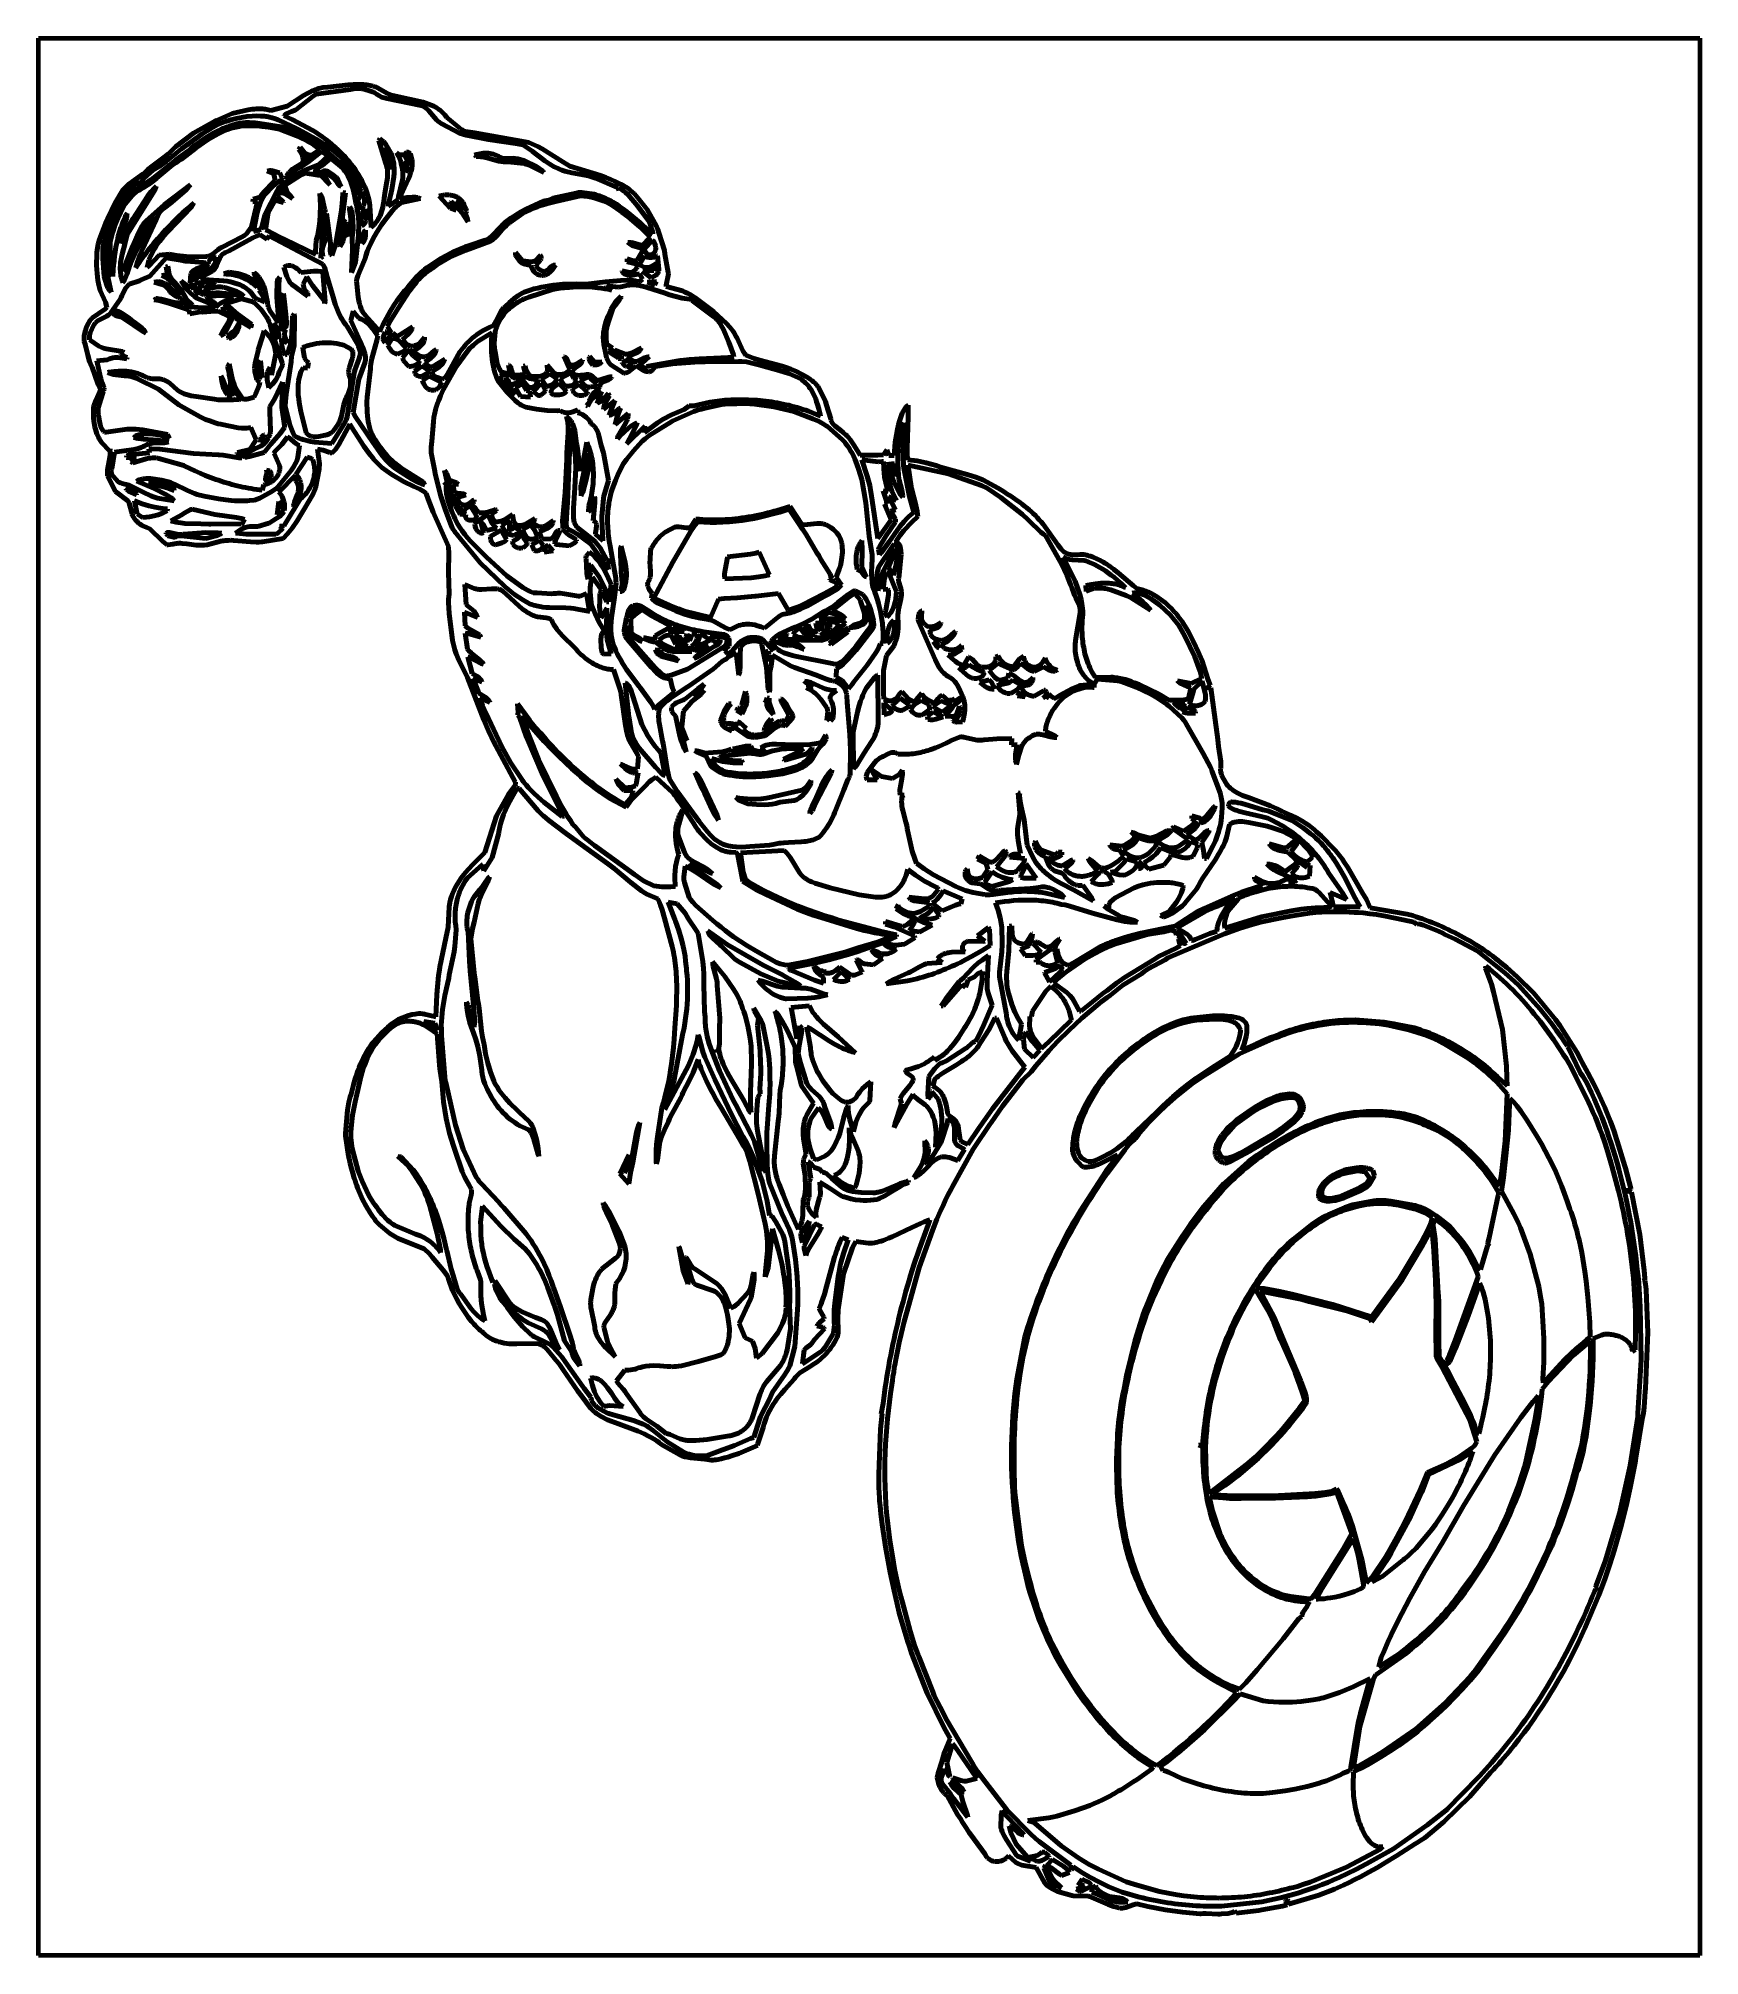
# Model space of a CAD drawing. Header units: millimetres. Extents: x 0 to 15.3, y 0 to 17.7.
import ezdxf

# ---------------------------------------------------------------- set-up
doc = ezdxf.new("R2010")
doc.units = ezdxf.units.MM
doc.layers.add('color#0a0a0aff', color=7, linetype='CONTINUOUS', lineweight=100)
doc.layers.add('color#ffffffff', color=7, linetype='CONTINUOUS', lineweight=100)

msp = doc.modelspace()

# ---------------------------------------------------------------- linework, layer by layer
at = {"layer": 'color#0a0a0aff'}
for p, q in [((2.291, 17.029), (2.442, 17.127)), ((2.442, 17.127), (2.475, 17.146)), ((2.475, 17.146), (2.498, 17.158)), ((2.498, 17.158), (2.521, 17.169)), ((2.521, 17.169), (2.532, 17.174)), ((2.556, 17.139), (2.529, 17.12)), ((2.532, 17.174), (2.544, 17.178)), ((2.544, 17.178), (2.556, 17.183)), ((2.556, 17.183), (2.568, 17.187)), ((2.874, 17.181), (2.556, 17.139)), ((2.568, 17.187), (2.58, 17.19)), ((2.58, 17.19), (2.593, 17.194)), ((2.593, 17.194), (2.605, 17.197)), ((2.605, 17.197), (2.618, 17.199)), ((2.618, 17.199), (2.664, 17.203)), ((2.664, 17.203), (2.852, 17.225)), ((2.852, 17.225), (2.898, 17.228)), ((2.885, 17.184), (2.874, 17.181)), ((2.895, 17.187), (2.885, 17.184)), ((2.905, 17.188), (2.895, 17.187)), ((2.898, 17.228), (2.93, 17.229)), ((2.915, 17.19), (2.905, 17.188)), ((2.926, 17.191), (2.915, 17.19)), ((2.936, 17.191), (2.926, 17.191)), ((2.93, 17.229), (2.945, 17.229)), ((2.946, 17.191), (2.936, 17.191)), ((2.945, 17.229), (2.961, 17.229)), ((2.957, 17.191), (2.946, 17.191)), ((2.967, 17.19), (2.957, 17.191)), ((2.961, 17.229), (2.976, 17.228)), ((2.977, 17.189), (2.967, 17.19)), ((2.976, 17.228), (2.992, 17.227)), ((2.987, 17.187), (2.977, 17.189)), ((2.998, 17.185), (2.987, 17.187)), ((2.992, 17.227), (3.007, 17.226)), ((3.008, 17.183), (2.998, 17.185)), ((3.007, 17.226), (3.023, 17.224)), ((3.018, 17.18), (3.008, 17.183)), ((3.038, 17.174), (3.018, 17.18)), ((3.023, 17.224), (3.038, 17.222)), ((3.038, 17.222), (3.054, 17.219)), ((3.058, 17.167), (3.038, 17.174)), ((3.054, 17.219), (3.069, 17.216)), ((3.077, 17.159), (3.058, 17.167)), ((3.069, 17.216), (3.077, 17.214)), ((3.077, 17.214), (3.084, 17.212)), ((3.096, 17.15), (3.077, 17.159)), ((3.084, 17.212), (3.098, 17.207)), ((3.114, 17.139), (3.096, 17.15)), ((3.098, 17.207), (3.112, 17.202)), ((3.112, 17.202), (3.144, 17.184)), ((3.141, 17.123), (3.114, 17.139)), ((3.144, 17.184), (3.215, 17.144)), ((3.215, 17.144), (3.228, 17.138)), ((3.228, 17.138), (3.242, 17.132)), ((3.242, 17.132), (3.249, 17.13)), ((3.249, 17.13), (3.257, 17.128)), ((3.257, 17.128), (3.264, 17.127)), ((3.264, 17.127), (3.541, 17.064)), ((1.639, 16.897), (1.783, 16.962)), ((1.783, 16.962), (1.93, 16.994)), ((1.93, 16.994), (1.967, 17)), ((1.967, 17), (1.991, 17.002)), ((1.991, 17.002), (2.004, 17.003)), ((2.004, 17.003), (2.016, 17.004)), ((2.016, 17.004), (2.028, 17.004)), ((2.028, 17.004), (2.041, 17.004)), ((2.041, 17.004), (2.053, 17.004)), ((2.053, 17.004), (2.065, 17.003)), ((2.065, 17.003), (2.078, 17.002)), ((2.078, 17.002), (2.09, 17)), ((2.09, 17), (2.102, 16.998)), ((2.102, 16.998), (2.115, 16.995)), ((2.115, 16.995), (2.127, 16.992)), ((2.127, 16.992), (2.139, 16.988)), ((2.139, 16.988), (2.291, 17.029)), ((2.27, 16.949), (2.264, 16.943)), ((2.276, 16.955), (2.27, 16.949)), ((2.287, 16.962), (2.276, 16.955)), ((2.331, 16.978), (2.287, 16.962)), ((2.363, 16.99), (2.331, 16.978)), ((2.37, 16.995), (2.363, 16.99)), ((2.529, 17.12), (2.37, 16.995)), ((3.158, 17.112), (3.141, 17.123)), ((3.207, 17.1), (3.158, 17.112)), ((3.521, 17.036), (3.207, 17.1)), ((3.53, 17.033), (3.521, 17.036)), ((3.538, 17.029), (3.53, 17.033)), ((3.546, 17.025), (3.538, 17.029)), ((3.541, 17.064), (3.639, 17.027)), ((3.554, 17.02), (3.546, 17.025)), ((3.561, 17.015), (3.554, 17.02)), ((3.568, 17.01), (3.561, 17.015)), ((3.575, 17.004), (3.568, 17.01)), ((3.582, 16.998), (3.575, 17.004)), ((3.594, 16.986), (3.582, 16.998)), ((3.647, 16.923), (3.594, 16.986)), ((3.639, 17.027), (3.667, 17.012)), ((3.667, 17.012), (3.687, 16.999)), ((3.687, 16.999), (3.7, 16.99)), ((3.7, 16.99), (3.712, 16.979)), ((3.712, 16.979), (3.724, 16.968)), ((3.724, 16.968), (3.729, 16.962)), ((3.729, 16.962), (3.734, 16.956)), ((3.734, 16.956), (3.74, 16.95)), ((3.74, 16.95), (3.76, 16.925)), ((1.261, 16.653), (1.428, 16.78)), ((1.506, 16.771), (1.319, 16.637)), ((1.428, 16.78), (1.631, 16.894)), ((1.547, 16.798), (1.506, 16.771)), ((1.575, 16.815), (1.547, 16.798)), ((1.603, 16.832), (1.575, 16.815)), ((1.578, 16.761), (1.609, 16.779)), ((1.632, 16.847), (1.603, 16.832)), ((1.609, 16.779), (1.641, 16.796)), ((1.667, 16.78), (1.62, 16.755)), ((1.631, 16.894), (1.639, 16.897)), ((1.647, 16.855), (1.632, 16.847)), ((1.641, 16.796), (1.657, 16.804)), ((1.662, 16.862), (1.647, 16.855)), ((1.657, 16.804), (1.673, 16.811)), ((1.677, 16.868), (1.662, 16.862)), ((1.704, 16.797), (1.667, 16.78)), ((1.673, 16.811), (1.69, 16.819)), ((1.692, 16.875), (1.677, 16.868)), ((1.69, 16.819), (1.706, 16.826)), ((1.707, 16.881), (1.692, 16.875)), ((1.741, 16.812), (1.704, 16.797)), ((1.706, 16.826), (1.723, 16.833)), ((1.723, 16.887), (1.707, 16.881)), ((1.771, 16.902), (1.723, 16.887)), ((1.723, 16.833), (1.74, 16.839)), ((1.74, 16.839), (1.757, 16.845)), ((1.766, 16.822), (1.741, 16.812)), ((1.757, 16.845), (1.774, 16.851)), ((1.791, 16.83), (1.766, 16.822)), ((1.82, 16.915), (1.771, 16.902)), ((1.774, 16.851), (1.791, 16.856)), ((1.791, 16.856), (1.808, 16.861)), ((1.806, 16.833), (1.791, 16.83)), ((1.821, 16.836), (1.806, 16.833)), ((1.808, 16.861), (1.826, 16.866)), ((1.869, 16.925), (1.82, 16.915)), ((1.835, 16.839), (1.821, 16.836)), ((1.826, 16.866), (1.84, 16.869)), ((1.85, 16.841), (1.835, 16.839)), ((1.84, 16.869), (1.854, 16.871)), ((1.865, 16.843), (1.85, 16.841)), ((1.854, 16.871), (1.868, 16.873)), ((1.895, 16.846), (1.865, 16.843)), ((1.868, 16.873), (1.882, 16.875)), ((1.919, 16.932), (1.869, 16.925)), ((1.882, 16.875), (1.896, 16.876)), ((1.924, 16.847), (1.895, 16.846)), ((1.896, 16.876), (1.91, 16.877)), ((1.91, 16.877), (1.925, 16.877)), ((1.969, 16.936), (1.919, 16.932)), ((1.954, 16.848), (1.924, 16.847)), ((1.925, 16.877), (1.939, 16.877)), ((1.939, 16.877), (1.967, 16.876)), ((1.984, 16.847), (1.954, 16.848)), ((1.967, 16.876), (1.995, 16.875)), ((2.007, 16.938), (1.969, 16.936)), ((2.014, 16.846), (1.984, 16.847)), ((1.995, 16.875), (2.038, 16.87)), ((2.045, 16.937), (2.007, 16.938)), ((2.059, 16.842), (2.014, 16.846)), ((2.038, 16.87), (2.234, 16.839)), ((2.083, 16.935), (2.045, 16.937)), ((2.118, 16.835), (2.059, 16.842)), ((2.094, 16.934), (2.083, 16.935)), ((2.106, 16.932), (2.094, 16.934)), ((2.128, 16.927), (2.106, 16.932)), ((2.221, 16.816), (2.118, 16.835)), ((2.151, 16.921), (2.128, 16.927)), ((2.173, 16.914), (2.151, 16.921)), ((2.206, 16.902), (2.173, 16.914)), ((2.375, 16.824), (2.206, 16.902)), ((2.37, 16.759), (2.221, 16.816)), ((2.234, 16.839), (2.262, 16.829)), ((2.264, 16.943), (2.262, 16.939)), ((2.262, 16.939), (2.337, 16.907)), ((2.262, 16.829), (2.332, 16.803)), ((2.332, 16.803), (2.387, 16.779)), ((2.337, 16.907), (2.526, 16.805)), ((2.396, 16.815), (2.375, 16.824)), ((2.387, 16.779), (2.44, 16.753)), ((2.585, 16.708), (2.396, 16.815)), ((2.526, 16.805), (2.548, 16.791)), ((2.548, 16.791), (2.57, 16.777)), ((2.57, 16.777), (2.592, 16.762)), ((3.665, 16.903), (3.647, 16.923)), ((3.672, 16.897), (3.665, 16.903)), ((3.678, 16.891), (3.672, 16.897)), ((3.685, 16.885), (3.678, 16.891)), ((3.692, 16.88), (3.685, 16.885)), ((3.7, 16.875), (3.692, 16.88)), ((3.707, 16.87), (3.7, 16.875)), ((3.715, 16.866), (3.707, 16.87)), ((3.877, 16.779), (3.715, 16.866)), ((3.76, 16.925), (3.879, 16.825)), ((3.939, 16.76), (3.877, 16.779)), ((3.879, 16.825), (3.883, 16.821)), ((3.883, 16.821), (3.888, 16.817)), ((3.888, 16.817), (3.897, 16.811)), ((3.897, 16.811), (3.907, 16.806)), ((3.907, 16.806), (3.917, 16.801)), ((3.917, 16.801), (3.933, 16.796)), ((3.933, 16.796), (4.018, 16.783)), ((4.018, 16.783), (4.034, 16.78)), ((4.034, 16.78), (4.481, 16.7)), ((1.319, 16.637), (1.18, 16.523)), ((1.191, 16.585), (1.206, 16.599)), ((1.206, 16.599), (1.213, 16.606)), ((1.213, 16.606), (1.261, 16.653)), ((1.261, 16.53), (1.374, 16.612)), ((1.452, 16.645), (1.318, 16.541)), ((1.374, 16.612), (1.401, 16.636)), ((1.401, 16.636), (1.444, 16.669)), ((1.444, 16.669), (1.487, 16.701)), ((1.563, 16.721), (1.452, 16.645)), ((1.487, 16.701), (1.517, 16.722)), ((1.517, 16.722), (1.547, 16.742)), ((1.547, 16.742), (1.578, 16.761)), ((1.62, 16.755), (1.563, 16.721)), ((2.423, 16.735), (2.37, 16.759)), ((2.397, 16.628), (2.41, 16.652)), ((2.421, 16.593), (2.397, 16.628)), ((2.41, 16.652), (2.428, 16.625)), ((2.462, 16.715), (2.423, 16.735)), ((2.428, 16.625), (2.447, 16.604)), ((2.44, 16.753), (2.493, 16.725)), ((2.447, 16.604), (2.462, 16.593)), ((2.488, 16.701), (2.462, 16.715)), ((2.512, 16.687), (2.488, 16.701)), ((2.493, 16.725), (2.544, 16.694)), ((2.598, 16.602), (2.497, 16.523)), ((2.537, 16.671), (2.512, 16.687)), ((2.514, 16.576), (2.595, 16.628)), ((2.561, 16.654), (2.537, 16.671)), ((2.544, 16.694), (2.582, 16.669)), ((2.584, 16.637), (2.561, 16.654)), ((2.582, 16.669), (2.618, 16.643)), ((2.595, 16.628), (2.584, 16.637)), ((2.641, 16.672), (2.585, 16.708)), ((2.592, 16.762), (2.614, 16.746)), ((2.601, 16.603), (2.598, 16.602)), ((2.607, 16.605), (2.601, 16.603)), ((2.612, 16.605), (2.607, 16.605)), ((2.618, 16.604), (2.612, 16.605)), ((2.614, 16.746), (2.635, 16.73)), ((2.618, 16.643), (2.824, 16.463)), ((2.625, 16.602), (2.618, 16.604)), ((2.657, 16.578), (2.625, 16.602)), ((2.635, 16.73), (2.656, 16.714)), ((2.682, 16.643), (2.641, 16.672)), ((2.656, 16.714), (2.677, 16.698)), ((2.677, 16.698), (2.698, 16.681)), ((2.722, 16.613), (2.682, 16.643)), ((2.698, 16.681), (2.718, 16.663)), ((2.718, 16.663), (2.738, 16.646)), ((2.748, 16.592), (2.722, 16.613)), ((2.738, 16.646), (2.758, 16.628)), ((2.758, 16.628), (2.777, 16.609)), ((2.777, 16.609), (2.796, 16.59)), ((3.133, 16.712), (3.144, 16.73)), ((3.199, 16.501), (3.133, 16.712)), ((3.144, 16.73), (3.158, 16.719)), ((3.158, 16.719), (3.176, 16.703)), ((3.176, 16.703), (3.199, 16.676)), ((3.184, 16.642), (3.245, 16.446)), ((3.194, 16.631), (3.184, 16.642)), ((3.203, 16.62), (3.194, 16.631)), ((3.199, 16.676), (3.247, 16.594)), ((3.211, 16.607), (3.203, 16.62)), ((3.218, 16.595), (3.211, 16.607)), ((3.224, 16.582), (3.218, 16.595)), ((3.247, 16.594), (3.251, 16.583)), ((3.307, 16.583), (3.297, 16.599)), ((3.297, 16.599), (3.322, 16.581)), ((3.371, 16.58), (3.386, 16.603)), ((3.386, 16.603), (3.39, 16.605)), ((3.39, 16.605), (3.394, 16.606)), ((3.394, 16.606), (3.398, 16.606)), ((3.398, 16.606), (3.401, 16.606)), ((3.401, 16.606), (3.405, 16.605)), ((3.405, 16.605), (3.408, 16.604)), ((3.408, 16.604), (3.41, 16.603)), ((3.41, 16.603), (3.413, 16.601)), ((3.413, 16.601), (3.416, 16.599)), ((3.416, 16.599), (3.418, 16.597)), ((3.418, 16.597), (3.42, 16.594)), ((3.42, 16.594), (3.424, 16.588)), ((4.139, 16.721), (3.939, 16.76)), ((4.079, 16.593), (4.095, 16.595)), ((4.095, 16.595), (4.111, 16.596)), ((4.111, 16.596), (4.127, 16.596)), ((4.127, 16.596), (4.144, 16.595)), ((4.392, 16.684), (4.139, 16.721)), ((4.144, 16.595), (4.16, 16.593)), ((4.458, 16.671), (4.392, 16.684)), ((4.543, 16.616), (4.458, 16.671)), ((4.481, 16.7), (4.514, 16.693)), ((4.514, 16.693), (4.542, 16.682)), ((4.542, 16.682), (4.57, 16.669)), ((4.546, 16.614), (4.543, 16.616)), ((4.661, 16.524), (4.546, 16.614)), ((4.57, 16.669), (4.597, 16.656)), ((4.597, 16.656), (4.636, 16.635)), ((4.636, 16.635), (4.828, 16.515)), ((1.059, 16.441), (0.972, 16.361)), ((0.977, 16.415), (0.984, 16.421)), ((0.984, 16.421), (1.006, 16.442)), ((1.006, 16.442), (1.046, 16.474)), ((1.046, 16.474), (1.168, 16.565)), ((1.075, 16.451), (1.059, 16.441)), ((1.111, 16.473), (1.075, 16.451)), ((1.239, 16.487), (1.09, 16.364)), ((1.097, 16.4), (1.261, 16.53)), ((1.18, 16.523), (1.111, 16.473)), ((1.168, 16.565), (1.191, 16.585)), ((1.265, 16.506), (1.239, 16.487)), ((1.291, 16.524), (1.265, 16.506)), ((1.305, 16.533), (1.291, 16.524)), ((1.318, 16.541), (1.305, 16.533)), ((2.106, 16.429), (2.11, 16.431)), ((2.167, 16.404), (2.106, 16.429)), ((2.11, 16.431), (2.118, 16.433)), ((2.118, 16.433), (2.13, 16.435)), ((2.13, 16.435), (2.146, 16.435)), ((2.146, 16.435), (2.221, 16.416)), ((2.374, 16.446), (2.28, 16.36)), ((2.302, 16.414), (2.307, 16.42)), ((2.307, 16.42), (2.312, 16.425)), ((2.312, 16.425), (2.317, 16.43)), ((2.317, 16.43), (2.328, 16.44)), ((2.328, 16.44), (2.34, 16.449)), ((2.34, 16.449), (2.358, 16.462)), ((2.358, 16.462), (2.428, 16.504)), ((2.393, 16.459), (2.374, 16.446)), ((2.385, 16.403), (2.445, 16.436)), ((2.409, 16.467), (2.393, 16.459)), ((2.437, 16.482), (2.409, 16.467)), ((2.431, 16.571), (2.421, 16.593)), ((2.428, 16.504), (2.431, 16.508)), ((2.435, 16.557), (2.431, 16.571)), ((2.431, 16.508), (2.433, 16.513)), ((2.433, 16.513), (2.434, 16.517)), ((2.434, 16.517), (2.435, 16.521)), ((2.437, 16.548), (2.435, 16.557)), ((2.435, 16.521), (2.436, 16.526)), ((2.436, 16.526), (2.437, 16.53)), ((2.437, 16.539), (2.437, 16.548)), ((2.437, 16.53), (2.437, 16.539)), ((2.497, 16.523), (2.437, 16.482)), ((2.445, 16.436), (2.581, 16.491)), ((2.452, 16.567), (2.451, 16.563)), ((2.451, 16.563), (2.451, 16.557)), ((2.451, 16.557), (2.453, 16.548)), ((2.453, 16.569), (2.452, 16.567)), ((2.455, 16.571), (2.453, 16.569)), ((2.453, 16.548), (2.459, 16.538)), ((2.457, 16.572), (2.455, 16.571)), ((2.459, 16.573), (2.457, 16.572)), ((2.464, 16.574), (2.459, 16.573)), ((2.459, 16.538), (2.466, 16.532)), ((2.462, 16.593), (2.474, 16.586)), ((2.468, 16.573), (2.464, 16.574)), ((2.466, 16.532), (2.472, 16.53)), ((2.473, 16.572), (2.468, 16.573)), ((2.472, 16.53), (2.476, 16.53)), ((2.479, 16.568), (2.473, 16.572)), ((2.474, 16.586), (2.486, 16.58)), ((2.476, 16.53), (2.48, 16.53)), ((2.485, 16.563), (2.479, 16.568)), ((2.48, 16.53), (2.485, 16.532)), ((2.49, 16.557), (2.485, 16.563)), ((2.485, 16.532), (2.487, 16.533)), ((2.486, 16.58), (2.495, 16.578)), ((2.487, 16.533), (2.489, 16.535)), ((2.489, 16.535), (2.49, 16.537)), ((2.492, 16.553), (2.49, 16.557)), ((2.49, 16.537), (2.491, 16.539)), ((2.491, 16.539), (2.492, 16.542)), ((2.493, 16.548), (2.492, 16.553)), ((2.492, 16.542), (2.493, 16.544)), ((2.493, 16.544), (2.493, 16.548)), ((2.495, 16.578), (2.504, 16.576)), ((2.504, 16.576), (2.514, 16.576)), ((2.553, 16.451), (2.534, 16.444)), ((2.534, 16.444), (2.541, 16.442)), ((2.541, 16.442), (2.549, 16.44)), ((2.549, 16.44), (2.555, 16.437)), ((2.577, 16.462), (2.553, 16.451)), ((2.555, 16.437), (2.569, 16.432)), ((2.569, 16.432), (2.581, 16.425)), ((2.611, 16.482), (2.577, 16.462)), ((2.581, 16.491), (2.668, 16.57)), ((2.581, 16.425), (2.594, 16.417)), ((2.61, 16.424), (2.614, 16.427)), ((2.693, 16.385), (2.61, 16.424)), ((2.692, 16.549), (2.611, 16.482)), ((2.614, 16.427), (2.618, 16.429)), ((2.618, 16.429), (2.622, 16.431)), ((2.622, 16.431), (2.626, 16.432)), ((2.626, 16.432), (2.63, 16.433)), ((2.63, 16.433), (2.634, 16.433)), ((2.634, 16.433), (2.641, 16.433)), ((2.641, 16.433), (2.649, 16.433)), ((2.649, 16.433), (2.657, 16.431)), ((2.668, 16.57), (2.657, 16.578)), ((2.657, 16.431), (2.668, 16.426)), ((2.668, 16.426), (2.716, 16.394)), ((2.712, 16.53), (2.692, 16.549)), ((2.799, 16.457), (2.712, 16.53)), ((2.773, 16.571), (2.748, 16.592)), ((2.798, 16.548), (2.773, 16.571)), ((2.796, 16.59), (2.814, 16.571)), ((2.872, 16.458), (2.798, 16.548)), ((2.813, 16.442), (2.799, 16.457)), ((2.822, 16.431), (2.813, 16.442)), ((2.814, 16.571), (2.832, 16.551)), ((2.83, 16.42), (2.822, 16.431)), ((2.824, 16.463), (2.83, 16.458)), ((2.83, 16.458), (2.839, 16.445)), ((2.838, 16.408), (2.83, 16.42)), ((2.832, 16.551), (2.85, 16.531)), ((2.839, 16.445), (2.868, 16.398)), ((2.85, 16.531), (2.867, 16.511)), ((2.867, 16.511), (2.883, 16.49)), ((2.885, 16.436), (2.872, 16.458)), ((2.883, 16.49), (2.899, 16.469)), ((2.893, 16.418), (2.885, 16.436)), ((2.898, 16.406), (2.893, 16.418)), ((2.899, 16.469), (2.915, 16.447)), ((2.915, 16.447), (2.929, 16.425)), ((2.929, 16.425), (2.944, 16.402)), ((3.203, 16.49), (3.199, 16.501)), ((3.206, 16.479), (3.203, 16.49)), ((3.209, 16.468), (3.206, 16.479)), ((3.211, 16.457), (3.209, 16.468)), ((3.213, 16.446), (3.211, 16.457)), ((3.214, 16.435), (3.213, 16.446)), ((3.215, 16.424), (3.214, 16.435)), ((3.215, 16.414), (3.215, 16.424)), ((3.23, 16.568), (3.224, 16.582)), ((3.236, 16.548), (3.23, 16.568)), ((3.241, 16.526), (3.236, 16.548)), ((3.244, 16.505), (3.241, 16.526)), ((3.246, 16.476), (3.244, 16.505)), ((3.245, 16.446), (3.246, 16.476)), ((3.251, 16.583), (3.255, 16.572)), ((3.255, 16.572), (3.259, 16.561)), ((3.259, 16.561), (3.262, 16.55)), ((3.262, 16.55), (3.264, 16.539)), ((3.264, 16.539), (3.267, 16.527)), ((3.267, 16.527), (3.269, 16.516)), ((3.269, 16.516), (3.271, 16.505)), ((3.271, 16.505), (3.272, 16.493)), ((3.272, 16.493), (3.273, 16.482)), ((3.273, 16.482), (3.274, 16.458)), ((3.274, 16.458), (3.274, 16.435)), ((3.274, 16.435), (3.274, 16.412)), ((3.316, 16.567), (3.307, 16.583)), ((3.324, 16.551), (3.316, 16.567)), ((3.322, 16.581), (3.371, 16.58)), ((3.331, 16.535), (3.324, 16.551)), ((3.336, 16.518), (3.331, 16.535)), ((3.341, 16.501), (3.336, 16.518)), ((3.347, 16.474), (3.341, 16.501)), ((3.352, 16.448), (3.347, 16.474)), ((3.354, 16.412), (3.352, 16.448)), ((3.362, 16.514), (3.383, 16.417)), ((3.403, 16.472), (3.362, 16.514)), ((3.371, 16.578), (3.417, 16.486)), ((3.379, 16.575), (3.371, 16.578)), ((3.386, 16.572), (3.379, 16.575)), ((3.383, 16.417), (3.403, 16.472)), ((3.392, 16.567), (3.386, 16.572)), ((3.397, 16.562), (3.392, 16.567)), ((3.405, 16.553), (3.397, 16.562)), ((3.41, 16.543), (3.405, 16.553)), ((3.416, 16.528), (3.41, 16.543)), ((3.419, 16.512), (3.416, 16.528)), ((3.417, 16.486), (3.419, 16.497)), ((3.419, 16.497), (3.419, 16.512)), ((3.424, 16.588), (3.429, 16.578)), ((3.431, 16.427), (3.427, 16.415)), ((3.429, 16.578), (3.439, 16.54)), ((3.434, 16.44), (3.431, 16.427)), ((3.437, 16.452), (3.434, 16.44)), ((3.439, 16.465), (3.437, 16.452)), ((3.439, 16.54), (3.442, 16.53)), ((3.441, 16.478), (3.439, 16.465)), ((3.442, 16.491), (3.441, 16.478)), ((3.442, 16.53), (3.442, 16.517)), ((3.442, 16.517), (3.442, 16.504)), ((3.442, 16.504), (3.442, 16.491)), ((4.016, 16.576), (4.032, 16.582)), ((4.031, 16.565), (4.016, 16.576)), ((4.041, 16.565), (4.031, 16.565)), ((4.032, 16.582), (4.047, 16.587)), ((4.052, 16.564), (4.041, 16.565)), ((4.047, 16.587), (4.063, 16.591)), ((4.062, 16.564), (4.052, 16.564)), ((4.072, 16.563), (4.062, 16.564)), ((4.063, 16.591), (4.079, 16.593)), ((4.082, 16.561), (4.072, 16.563)), ((4.102, 16.558), (4.082, 16.561)), ((4.141, 16.549), (4.102, 16.558)), ((4.24, 16.523), (4.141, 16.549)), ((4.16, 16.593), (4.175, 16.59)), ((4.175, 16.59), (4.191, 16.586)), ((4.191, 16.586), (4.206, 16.581)), ((4.206, 16.581), (4.221, 16.575)), ((4.221, 16.575), (4.236, 16.567)), ((4.236, 16.567), (4.243, 16.563)), ((4.26, 16.519), (4.24, 16.523)), ((4.243, 16.563), (4.247, 16.56)), ((4.247, 16.56), (4.251, 16.558)), ((4.251, 16.558), (4.26, 16.554)), ((4.26, 16.554), (4.268, 16.551)), ((4.28, 16.516), (4.26, 16.519)), ((4.268, 16.551), (4.281, 16.548)), ((4.29, 16.516), (4.28, 16.516)), ((4.281, 16.548), (4.309, 16.547)), ((4.3, 16.515), (4.29, 16.516)), ((4.311, 16.515), (4.3, 16.515)), ((4.309, 16.547), (4.37, 16.549)), ((4.321, 16.515), (4.311, 16.515)), ((4.472, 16.499), (4.321, 16.515)), ((4.37, 16.549), (4.374, 16.548)), ((4.374, 16.548), (4.39, 16.547)), ((4.39, 16.547), (4.413, 16.543)), ((4.413, 16.543), (4.436, 16.538)), ((4.436, 16.538), (4.473, 16.527)), ((4.479, 16.498), (4.472, 16.499)), ((4.473, 16.527), (4.585, 16.473)), ((4.499, 16.492), (4.479, 16.498)), ((4.531, 16.479), (4.499, 16.492)), ((4.654, 16.417), (4.531, 16.479)), ((4.585, 16.473), (4.646, 16.43)), ((4.646, 16.43), (4.654, 16.417)), ((4.708, 16.493), (4.661, 16.524)), ((4.747, 16.471), (4.708, 16.493)), ((4.778, 16.457), (4.747, 16.471)), ((4.798, 16.448), (4.778, 16.457)), ((4.819, 16.44), (4.798, 16.448)), ((4.846, 16.431), (4.819, 16.44)), ((4.828, 16.515), (4.891, 16.476)), ((4.91, 16.416), (4.846, 16.431)), ((4.891, 16.476), (5.173, 16.39)), ((0.765, 16.236), (0.771, 16.244)), ((0.771, 16.244), (0.776, 16.253)), ((0.776, 16.253), (0.782, 16.261)), ((0.782, 16.261), (0.788, 16.268)), ((0.788, 16.268), (0.795, 16.276)), ((0.795, 16.276), (0.802, 16.283)), ((0.802, 16.283), (0.816, 16.297)), ((0.818, 16.247), (0.806, 16.234)), ((0.816, 16.297), (0.831, 16.309)), ((0.83, 16.261), (0.818, 16.247)), ((1.07, 16.249), (0.818, 15.847)), ((0.837, 16.267), (0.83, 16.261)), ((0.831, 16.309), (0.863, 16.333)), ((0.843, 16.273), (0.837, 16.267)), ((0.837, 16.229), (0.912, 16.271)), ((0.85, 16.279), (0.843, 16.273)), ((0.857, 16.284), (0.85, 16.279)), ((0.865, 16.29), (0.857, 16.284)), ((0.863, 16.333), (0.961, 16.402)), ((0.873, 16.295), (0.865, 16.29)), ((0.908, 16.318), (0.873, 16.295)), ((0.911, 16.245), (0.899, 16.237)), ((0.918, 16.321), (0.908, 16.318)), ((0.924, 16.253), (0.911, 16.245)), ((0.912, 16.271), (1.038, 16.353)), ((0.924, 16.321), (0.918, 16.321)), ((0.928, 16.319), (0.924, 16.321)), ((0.937, 16.261), (0.924, 16.253)), ((0.93, 16.318), (0.928, 16.319)), ((0.938, 16.311), (0.93, 16.318)), ((0.944, 16.264), (0.937, 16.261)), ((0.944, 16.329), (0.938, 16.311)), ((0.972, 16.361), (0.944, 16.329)), ((0.958, 16.272), (0.944, 16.264)), ((0.972, 16.28), (0.958, 16.272)), ((0.961, 16.402), (0.977, 16.415)), ((0.986, 16.289), (0.972, 16.28)), ((1.013, 16.306), (0.986, 16.289)), ((1.007, 16.203), (1.039, 16.244)), ((1.039, 16.325), (1.013, 16.306)), ((1.038, 16.353), (1.097, 16.4)), ((1.09, 16.364), (1.039, 16.325)), ((1.039, 16.244), (1.065, 16.274)), ((1.065, 16.274), (1.083, 16.293)), ((1.083, 16.293), (1.07, 16.249)), ((1.159, 16.12), (1.399, 16.304)), ((1.358, 16.255), (1.23, 16.146)), ((1.38, 16.278), (1.358, 16.255)), ((1.394, 16.297), (1.38, 16.278)), ((1.399, 16.304), (1.394, 16.297)), ((2.059, 16.22), (2.075, 16.241)), ((2.171, 16.301), (2.073, 16.201)), ((2.075, 16.241), (2.169, 16.335)), ((2.085, 16.027), (2.197, 16.25)), ((2.177, 16.358), (2.167, 16.404)), ((2.169, 16.335), (2.171, 16.337)), ((2.171, 16.337), (2.173, 16.341)), ((2.193, 16.32), (2.171, 16.301)), ((2.173, 16.341), (2.176, 16.348)), ((2.176, 16.348), (2.177, 16.358)), ((2.211, 16.332), (2.193, 16.32)), ((2.197, 16.25), (2.2, 16.255)), ((2.2, 16.255), (2.206, 16.266)), ((2.206, 16.266), (2.218, 16.28)), ((2.224, 16.34), (2.211, 16.332)), ((2.218, 16.28), (2.235, 16.297)), ((2.221, 16.416), (2.222, 16.414)), ((2.222, 16.414), (2.239, 16.379)), ((2.23, 16.344), (2.224, 16.34)), ((2.233, 16.346), (2.23, 16.344)), ((2.236, 16.347), (2.233, 16.346)), ((2.235, 16.297), (2.328, 16.365)), ((2.238, 16.35), (2.236, 16.347)), ((2.24, 16.352), (2.238, 16.35)), ((2.239, 16.379), (2.243, 16.368)), ((2.241, 16.354), (2.24, 16.352)), ((2.241, 16.271), (2.24, 16.261)), ((2.24, 16.261), (2.241, 16.252)), ((2.242, 16.356), (2.241, 16.354)), ((2.253, 16.272), (2.241, 16.271)), ((2.241, 16.252), (2.246, 16.246)), ((2.243, 16.358), (2.242, 16.356)), ((2.243, 16.368), (2.243, 16.363)), ((2.243, 16.363), (2.243, 16.358)), ((2.246, 16.246), (2.255, 16.244)), ((2.262, 16.27), (2.253, 16.272)), ((2.255, 16.244), (2.268, 16.246)), ((2.267, 16.265), (2.262, 16.27)), ((2.415, 16.393), (2.264, 16.295)), ((2.264, 16.295), (2.272, 16.287)), ((2.269, 16.256), (2.267, 16.265)), ((2.268, 16.246), (2.269, 16.256)), ((2.272, 16.287), (2.289, 16.238)), ((2.28, 16.36), (2.281, 16.368)), ((2.281, 16.368), (2.283, 16.375)), ((2.283, 16.375), (2.285, 16.383)), ((2.285, 16.383), (2.288, 16.389)), ((2.288, 16.389), (2.291, 16.396)), ((2.291, 16.396), (2.294, 16.402)), ((2.294, 16.402), (2.298, 16.408)), ((2.298, 16.408), (2.302, 16.414)), ((2.328, 16.365), (2.344, 16.377)), ((2.344, 16.377), (2.385, 16.403)), ((2.458, 16.412), (2.415, 16.393)), ((2.572, 16.393), (2.458, 16.412)), ((2.597, 16.392), (2.572, 16.393)), ((2.594, 16.417), (2.605, 16.408)), ((2.682, 16.304), (2.597, 16.392)), ((2.605, 16.408), (2.616, 16.399)), ((2.616, 16.399), (2.627, 16.388)), ((2.627, 16.388), (2.641, 16.372)), ((2.641, 16.372), (2.654, 16.354)), ((2.654, 16.354), (2.669, 16.329)), ((2.669, 16.329), (2.682, 16.304)), ((2.714, 16.369), (2.693, 16.385)), ((2.725, 16.358), (2.714, 16.369)), ((2.716, 16.394), (2.727, 16.386)), ((2.735, 16.346), (2.725, 16.358)), ((2.727, 16.386), (2.74, 16.374)), ((2.764, 16.303), (2.735, 16.346)), ((2.74, 16.374), (2.759, 16.35)), ((2.759, 16.35), (2.787, 16.29)), ((2.774, 16.295), (2.764, 16.303)), ((2.781, 16.291), (2.774, 16.295)), ((2.787, 16.29), (2.781, 16.291)), ((2.856, 16.373), (2.838, 16.408)), ((2.875, 16.328), (2.856, 16.373)), ((2.868, 16.398), (2.875, 16.39)), ((2.875, 16.39), (2.881, 16.385)), ((2.894, 16.272), (2.875, 16.328)), ((2.881, 16.385), (2.888, 16.381)), ((2.888, 16.381), (2.891, 16.38)), ((2.891, 16.38), (2.895, 16.378)), ((2.911, 16.205), (2.894, 16.272)), ((2.895, 16.378), (2.895, 16.372)), ((2.895, 16.372), (2.896, 16.36)), ((2.896, 16.36), (2.898, 16.341)), ((2.902, 16.393), (2.898, 16.406)), ((2.898, 16.341), (2.907, 16.306)), ((2.918, 16.376), (2.902, 16.393)), ((2.907, 16.306), (2.937, 16.205)), ((2.939, 16.345), (2.918, 16.376)), ((2.937, 16.205), (2.966, 16.254)), ((2.966, 16.276), (2.939, 16.345)), ((2.944, 16.402), (2.957, 16.38)), ((2.957, 16.38), (2.97, 16.356)), ((2.967, 16.267), (2.966, 16.276)), ((2.966, 16.254), (2.967, 16.267)), ((2.97, 16.356), (2.982, 16.333)), ((2.982, 16.333), (2.994, 16.309)), ((2.994, 16.309), (3.005, 16.285)), ((3.005, 16.285), (3.015, 16.26)), ((3.015, 16.26), (3.024, 16.235)), ((3.188, 16.226), (3.208, 16.336)), ((3.208, 16.336), (3.213, 16.369)), ((3.213, 16.369), (3.215, 16.392)), ((3.215, 16.403), (3.215, 16.414)), ((3.215, 16.392), (3.215, 16.403)), ((3.254, 16.262), (3.249, 16.235)), ((3.271, 16.377), (3.254, 16.262)), ((3.274, 16.412), (3.271, 16.377)), ((3.315, 16.196), (3.353, 16.349)), ((3.356, 16.247), (3.34, 16.211)), ((3.353, 16.349), (3.354, 16.367)), ((3.354, 16.367), (3.354, 16.412)), ((3.405, 16.354), (3.356, 16.247)), ((3.415, 16.378), (3.405, 16.354)), ((3.423, 16.403), (3.415, 16.378)), ((3.427, 16.415), (3.423, 16.403)), ((5.065, 16.386), (4.91, 16.416)), ((5.083, 16.381), (5.065, 16.386)), ((5.128, 16.366), (5.083, 16.381)), ((5.329, 16.28), (5.128, 16.366)), ((5.173, 16.39), (5.222, 16.372)), ((5.222, 16.372), (5.271, 16.353)), ((5.271, 16.353), (5.302, 16.339)), ((5.302, 16.339), (5.334, 16.324)), ((5.338, 16.276), (5.329, 16.28)), ((5.334, 16.324), (5.365, 16.308)), ((5.343, 16.251), (5.338, 16.276)), ((5.358, 16.267), (5.343, 16.274)), ((5.343, 16.274), (5.343, 16.251)), ((5.373, 16.258), (5.358, 16.267)), ((5.365, 16.308), (5.375, 16.303)), ((5.386, 16.249), (5.373, 16.258)), ((5.375, 16.303), (5.386, 16.298)), ((5.386, 16.298), (5.396, 16.292)), ((5.406, 16.234), (5.386, 16.249)), ((5.396, 16.292), (5.406, 16.286)), ((5.406, 16.286), (5.416, 16.28)), ((5.416, 16.28), (5.425, 16.273)), ((5.425, 16.273), (5.434, 16.266)), ((5.434, 16.266), (5.452, 16.251)), ((5.452, 16.251), (5.469, 16.236)), ((0.635, 15.991), (0.706, 16.137)), ((0.716, 16.075), (0.695, 16.031)), ((0.706, 16.137), (0.765, 16.236)), ((0.721, 16.084), (0.716, 16.075)), ((0.72, 16.03), (0.804, 16.182)), ((0.781, 16.196), (0.721, 16.084)), ((0.788, 16.111), (0.734, 16)), ((0.796, 16.219), (0.781, 16.196)), ((0.859, 16.201), (0.788, 16.111)), ((0.806, 16.234), (0.796, 16.219)), ((0.804, 16.182), (0.837, 16.229)), ((0.881, 16.222), (0.859, 16.201)), ((0.872, 15.994), (1.007, 16.203)), ((0.899, 16.237), (0.881, 16.222)), ((0.993, 15.973), (1.159, 16.12)), ((1.129, 16.066), (1.118, 16.053)), ((1.151, 16.085), (1.129, 16.066)), ((1.23, 16.146), (1.151, 16.085)), ((1.406, 16.094), (1.195, 15.875)), ((1.328, 16.046), (1.369, 16.084)), ((1.369, 16.084), (1.432, 16.139)), ((1.432, 16.139), (1.406, 16.094)), ((1.963, 15.916), (2.018, 16.151)), ((1.975, 16.147), (1.976, 16.172)), ((2.018, 16.151), (1.975, 16.147)), ((1.976, 16.172), (2.042, 16.191)), ((2.027, 16.093), (2.014, 16.048)), ((2.039, 16.127), (2.027, 16.093)), ((2.048, 16.148), (2.039, 16.127)), ((2.042, 16.191), (2.048, 16.203)), ((2.048, 16.203), (2.059, 16.22)), ((2.057, 16.17), (2.048, 16.148)), ((2.068, 16.191), (2.057, 16.17)), ((2.073, 16.201), (2.068, 16.191)), ((2.181, 16.162), (2.116, 16.05)), ((2.256, 16.14), (2.181, 16.162)), ((2.204, 16.215), (2.203, 16.211)), ((2.203, 16.211), (2.203, 16.208)), ((2.203, 16.208), (2.203, 16.204)), ((2.203, 16.204), (2.204, 16.201)), ((2.205, 16.219), (2.204, 16.215)), ((2.204, 16.201), (2.204, 16.198)), ((2.204, 16.198), (2.206, 16.195)), ((2.207, 16.223), (2.205, 16.219)), ((2.206, 16.195), (2.209, 16.19)), ((2.213, 16.225), (2.207, 16.223)), ((2.209, 16.19), (2.216, 16.183)), ((2.218, 16.226), (2.213, 16.225)), ((2.216, 16.183), (2.245, 16.159)), ((2.223, 16.228), (2.218, 16.226)), ((2.228, 16.228), (2.223, 16.228)), ((2.233, 16.229), (2.228, 16.228)), ((2.238, 16.229), (2.233, 16.229)), ((2.242, 16.229), (2.238, 16.229)), ((2.252, 16.227), (2.242, 16.229)), ((2.245, 16.159), (2.25, 16.153)), ((2.25, 16.153), (2.254, 16.147)), ((2.261, 16.225), (2.252, 16.227)), ((2.254, 16.147), (2.255, 16.144)), ((2.255, 16.144), (2.256, 16.14)), ((2.274, 16.219), (2.261, 16.225)), ((2.333, 16.182), (2.274, 16.219)), ((2.289, 16.238), (2.318, 16.21)), ((2.318, 16.21), (2.338, 16.179)), ((2.338, 16.179), (2.333, 16.182)), ((2.596, 16.115), (2.592, 16.223)), ((2.592, 16.223), (2.598, 16.216)), ((2.595, 16.034), (2.596, 16.115)), ((2.598, 16.216), (2.603, 16.207)), ((2.603, 16.207), (2.608, 16.198)), ((2.608, 16.198), (2.613, 16.185)), ((2.613, 16.185), (2.627, 16.114)), ((2.627, 16.114), (2.635, 16.085)), ((2.635, 16.085), (2.636, 16.083)), ((2.636, 16.083), (2.64, 16.076)), ((2.64, 16.076), (2.641, 16.067)), ((2.641, 16.067), (2.64, 16.056)), ((2.738, 15.764), (2.79, 16.069)), ((2.79, 16.069), (2.799, 16.167)), ((2.826, 16.229), (2.797, 15.987)), ((2.799, 16.167), (2.803, 16.232)), ((2.803, 16.232), (2.826, 16.229)), ((2.863, 16.079), (2.864, 16.093)), ((2.869, 16.039), (2.863, 16.079)), ((2.864, 16.093), (2.866, 16.102)), ((2.866, 16.102), (2.885, 16.072)), ((2.885, 16.072), (2.896, 15.985)), ((2.922, 16.138), (2.911, 16.205)), ((2.927, 16.119), (2.922, 16.138)), ((2.932, 16.101), (2.927, 16.119)), ((2.936, 16.082), (2.932, 16.101)), ((2.939, 16.063), (2.936, 16.082)), ((2.977, 16.236), (2.94, 16.154)), ((2.94, 16.154), (2.967, 16.073)), ((2.967, 16.073), (2.971, 16.078)), ((2.971, 16.078), (2.975, 16.082)), ((2.975, 16.082), (2.979, 16.087)), ((2.984, 16.225), (2.977, 16.236)), ((2.979, 16.087), (2.983, 16.093)), ((2.983, 16.093), (2.986, 16.098)), ((2.989, 16.214), (2.984, 16.225)), ((2.986, 16.098), (2.989, 16.103)), ((2.993, 16.065), (2.986, 16.055)), ((2.994, 16.203), (2.989, 16.214)), ((2.989, 16.103), (2.992, 16.109)), ((2.992, 16.109), (2.994, 16.114)), ((3, 16.074), (2.993, 16.065)), ((2.998, 16.191), (2.994, 16.203)), ((2.994, 16.114), (2.996, 16.12)), ((2.996, 16.12), (2.999, 16.132)), ((3, 16.179), (2.998, 16.191)), ((2.999, 16.132), (3.001, 16.143)), ((3.002, 16.167), (3, 16.179)), ((3.008, 16.083), (3, 16.074)), ((3.001, 16.143), (3.002, 16.155)), ((3.002, 16.155), (3.002, 16.167)), ((3.01, 16.066), (3.008, 16.083)), ((3.017, 16.011), (3.01, 16.066)), ((3.024, 16.235), (3.031, 16.213)), ((3.031, 16.213), (3.037, 16.191)), ((3.037, 16.191), (3.044, 16.158)), ((3.044, 16.158), (3.05, 16.114)), ((3.05, 16.114), (3.062, 15.911)), ((3.16, 16.058), (3.166, 16.078)), ((3.166, 16.078), (3.171, 16.098)), ((3.171, 16.098), (3.175, 16.119)), ((3.175, 16.119), (3.18, 16.15)), ((3.18, 16.15), (3.183, 16.182)), ((3.183, 16.182), (3.185, 16.204)), ((3.26, 16.067), (3.183, 15.97)), ((3.185, 16.204), (3.188, 16.226)), ((3.222, 16.107), (3.313, 16.17)), ((3.223, 16.129), (3.222, 16.107)), ((3.249, 16.235), (3.223, 16.129)), ((3.282, 16.092), (3.26, 16.067)), ((3.294, 16.103), (3.282, 16.092)), ((3.306, 16.114), (3.294, 16.103)), ((3.319, 16.124), (3.306, 16.114)), ((3.313, 16.17), (3.315, 16.196)), ((3.326, 16.129), (3.319, 16.124)), ((3.333, 16.133), (3.326, 16.129)), ((3.332, 16.187), (3.328, 16.175)), ((3.328, 16.175), (3.393, 16.186)), ((3.34, 16.211), (3.332, 16.187)), ((3.34, 16.137), (3.333, 16.133)), ((3.347, 16.141), (3.34, 16.137)), ((3.516, 16.177), (3.347, 16.141)), ((3.393, 16.186), (3.44, 16.191)), ((3.44, 16.191), (3.46, 16.191)), ((3.46, 16.191), (3.473, 16.19)), ((3.473, 16.19), (3.486, 16.188)), ((3.486, 16.188), (3.492, 16.186)), ((3.492, 16.186), (3.498, 16.185)), ((3.498, 16.185), (3.504, 16.182)), ((3.504, 16.182), (3.51, 16.18)), ((3.51, 16.18), (3.516, 16.177)), ((3.69, 16.201), (3.699, 16.204)), ((3.792, 16.089), (3.69, 16.201)), ((3.699, 16.204), (3.707, 16.206)), ((3.707, 16.206), (3.716, 16.207)), ((3.716, 16.207), (3.725, 16.209)), ((3.725, 16.209), (3.734, 16.21)), ((3.734, 16.21), (3.743, 16.211)), ((3.743, 16.211), (3.752, 16.212)), ((3.752, 16.212), (3.762, 16.212)), ((3.762, 16.212), (3.771, 16.212)), ((3.771, 16.212), (3.78, 16.211)), ((3.78, 16.211), (3.789, 16.21)), ((3.789, 16.21), (3.798, 16.209)), ((3.794, 16.088), (3.792, 16.089)), ((3.845, 16.07), (3.794, 16.088)), ((3.798, 16.146), (3.797, 16.142)), ((3.797, 16.142), (3.797, 16.139)), ((3.797, 16.139), (3.797, 16.136)), ((3.797, 16.136), (3.798, 16.129)), ((3.798, 16.209), (3.807, 16.207)), ((3.799, 16.15), (3.798, 16.146)), ((3.798, 16.129), (3.8, 16.123)), ((3.805, 16.145), (3.799, 16.15)), ((3.8, 16.123), (3.804, 16.115)), ((3.804, 16.115), (3.837, 16.081)), ((3.831, 16.123), (3.805, 16.145)), ((3.807, 16.207), (3.816, 16.205)), ((3.816, 16.205), (3.825, 16.203)), ((3.825, 16.203), (3.833, 16.2)), ((3.861, 16.093), (3.831, 16.123)), ((3.833, 16.2), (3.841, 16.197)), ((3.837, 16.081), (3.845, 16.07)), ((3.841, 16.197), (3.85, 16.193)), ((3.845, 16.154), (3.871, 16.112)), ((3.856, 16.15), (3.845, 16.154)), ((3.85, 16.193), (3.857, 16.189)), ((3.87, 16.143), (3.856, 16.15)), ((3.857, 16.189), (3.865, 16.185)), ((3.898, 16.048), (3.861, 16.093)), ((3.865, 16.185), (3.872, 16.18)), ((3.882, 16.133), (3.87, 16.143)), ((3.871, 16.112), (3.899, 16.081)), ((3.872, 16.18), (3.879, 16.175)), ((3.879, 16.175), (3.886, 16.169)), ((3.894, 16.121), (3.882, 16.133)), ((3.886, 16.169), (3.892, 16.163)), ((3.892, 16.163), (3.898, 16.156)), ((3.903, 16.108), (3.894, 16.121)), ((3.898, 16.156), (3.904, 16.149)), ((3.899, 16.081), (3.914, 16.071)), ((3.908, 16.098), (3.903, 16.108)), ((3.904, 16.149), (3.909, 16.141)), ((3.912, 16.087), (3.908, 16.098)), ((3.909, 16.141), (3.913, 16.133)), ((3.914, 16.075), (3.912, 16.087)), ((3.913, 16.133), (3.917, 16.124)), ((3.914, 16.071), (3.914, 16.075)), ((3.917, 16.124), (3.939, 16.081)), ((3.939, 16.081), (3.942, 16.068)), ((3.942, 16.068), (3.943, 16.062)), ((4.44, 16.054), (4.494, 16.084)), ((4.494, 16.084), (4.647, 16.155)), ((4.51, 16.068), (4.494, 16.06)), ((4.527, 16.075), (4.51, 16.068)), ((4.559, 16.089), (4.527, 16.075)), ((4.593, 16.101), (4.559, 16.089)), ((4.626, 16.113), (4.593, 16.101)), ((4.677, 16.129), (4.626, 16.113)), ((4.647, 16.155), (4.695, 16.163)), ((4.763, 16.152), (4.677, 16.129)), ((4.695, 16.163), (4.725, 16.174)), ((4.725, 16.174), (4.736, 16.181)), ((4.736, 16.181), (4.95, 16.228)), ((4.989, 16.204), (4.763, 16.152)), ((4.95, 16.228), (4.956, 16.23)), ((4.956, 16.23), (4.973, 16.232)), ((4.973, 16.232), (5.002, 16.234)), ((5.058, 16.196), (4.989, 16.204)), ((5.002, 16.234), (5.117, 16.217)), ((5.116, 16.184), (5.058, 16.196)), ((5.163, 16.17), (5.116, 16.184)), ((5.117, 16.217), (5.134, 16.212)), ((5.134, 16.212), (5.151, 16.207)), ((5.151, 16.207), (5.167, 16.202)), ((5.2, 16.156), (5.163, 16.17)), ((5.167, 16.202), (5.184, 16.196)), ((5.184, 16.196), (5.2, 16.19)), ((5.2, 16.19), (5.215, 16.183)), ((5.236, 16.14), (5.2, 16.156)), ((5.215, 16.183), (5.231, 16.176)), ((5.231, 16.176), (5.246, 16.168)), ((5.262, 16.126), (5.236, 16.14)), ((5.246, 16.168), (5.262, 16.16)), ((5.262, 16.16), (5.277, 16.152)), ((5.318, 16.09), (5.262, 16.126)), ((5.277, 16.152), (5.292, 16.144)), ((5.292, 16.144), (5.307, 16.135)), ((5.307, 16.135), (5.321, 16.126)), ((5.372, 16.052), (5.318, 16.09)), ((5.321, 16.126), (5.35, 16.106)), ((5.35, 16.106), (5.378, 16.086)), ((5.378, 16.086), (5.42, 16.055)), ((5.43, 16.212), (5.406, 16.234)), ((5.516, 16.112), (5.43, 16.212)), ((5.469, 16.236), (5.486, 16.22)), ((5.486, 16.22), (5.517, 16.185)), ((5.596, 16.004), (5.516, 16.112)), ((5.517, 16.185), (5.605, 16.077)), ((5.605, 16.077), (5.687, 15.931)), ((0.563, 15.801), (0.626, 15.97)), ((0.695, 16.031), (0.619, 15.819)), ((0.626, 15.97), (0.635, 15.991)), ((0.653, 15.875), (0.659, 15.895)), ((0.659, 15.895), (0.666, 15.916)), ((0.666, 15.916), (0.674, 15.937)), ((0.674, 15.937), (0.72, 16.03)), ((0.701, 15.92), (0.682, 15.861)), ((0.734, 16), (0.701, 15.92)), ((0.748, 15.87), (0.754, 15.89)), ((0.754, 15.89), (0.76, 15.91)), ((0.759, 15.772), (0.813, 15.896)), ((0.76, 15.91), (0.767, 15.929)), ((0.803, 15.966), (0.767, 15.833)), ((0.767, 15.929), (0.774, 15.949)), ((0.774, 15.949), (0.782, 15.968)), ((0.782, 15.968), (0.79, 15.987)), ((0.79, 15.987), (0.798, 16.007)), ((0.798, 16.007), (0.806, 16.026)), ((0.81, 15.995), (0.803, 15.966)), ((0.806, 16.026), (0.816, 16.044)), ((0.813, 16.015), (0.81, 15.995)), ((0.815, 16.034), (0.813, 16.015)), ((0.813, 15.896), (0.865, 15.983)), ((0.816, 16.044), (0.815, 16.034)), ((0.865, 15.983), (0.872, 15.994)), ((0.901, 15.692), (1.068, 16.012)), ((0.909, 15.833), (0.94, 15.899)), ((0.94, 15.899), (0.954, 15.923)), ((0.954, 15.923), (0.964, 15.938)), ((1.083, 15.982), (0.958, 15.713)), ((0.971, 15.898), (0.963, 15.884)), ((0.964, 15.938), (0.975, 15.953)), ((0.978, 15.911), (0.971, 15.898)), ((0.975, 15.953), (0.987, 15.967)), ((0.986, 15.923), (0.978, 15.911)), ((0.994, 15.936), (0.986, 15.923)), ((0.987, 15.967), (0.993, 15.973)), ((1.003, 15.948), (0.994, 15.936)), ((1.012, 15.96), (1.003, 15.948)), ((1.022, 15.971), (1.012, 15.96)), ((1.033, 15.982), (1.022, 15.971)), ((1.044, 15.992), (1.033, 15.982)), ((1.055, 16.003), (1.044, 15.992)), ((1.068, 16.012), (1.055, 16.003)), ((1.106, 16.033), (1.083, 15.982)), ((1.111, 16.043), (1.106, 16.033)), ((1.118, 16.053), (1.111, 16.043)), ((1.133, 15.848), (1.17, 15.889)), ((1.17, 15.889), (1.209, 15.93)), ((1.209, 15.93), (1.248, 15.969)), ((1.248, 15.969), (1.288, 16.008)), ((1.288, 16.008), (1.328, 16.046)), ((1.916, 15.852), (1.963, 15.916)), ((2.014, 16.048), (1.979, 15.875)), ((1.979, 15.875), (2.049, 15.893)), ((2.049, 15.893), (2.056, 15.916)), ((2.056, 15.916), (2.085, 16.027)), ((2.116, 16.05), (2.092, 15.891)), ((2.092, 15.891), (2.101, 15.888)), ((2.101, 15.888), (2.223, 15.822)), ((2.571, 15.847), (2.581, 15.9)), ((2.581, 15.9), (2.59, 15.967)), ((2.59, 15.967), (2.595, 16.034)), ((2.609, 15.93), (2.608, 15.752)), ((2.611, 15.957), (2.609, 15.93)), ((2.613, 15.985), (2.611, 15.957)), ((2.617, 16.012), (2.613, 15.985)), ((2.619, 16.026), (2.617, 16.012)), ((2.64, 16.056), (2.619, 16.026)), ((2.632, 16.01), (2.652, 16.041)), ((2.653, 15.832), (2.632, 16.01)), ((2.652, 16.041), (2.689, 15.763)), ((2.789, 15.905), (2.774, 15.821)), ((2.816, 15.968), (2.789, 15.959)), ((2.789, 15.959), (2.79, 15.951)), ((2.791, 15.92), (2.789, 15.905)), ((2.79, 15.951), (2.791, 15.943)), ((2.791, 15.943), (2.791, 15.936)), ((2.791, 15.936), (2.791, 15.92)), ((2.797, 15.987), (2.829, 15.961)), ((2.819, 15.877), (2.816, 15.968)), ((2.829, 15.961), (2.831, 15.956)), ((2.831, 15.956), (2.834, 15.947)), ((2.834, 15.947), (2.836, 15.933)), ((2.836, 15.933), (2.84, 15.867)), ((2.854, 15.829), (2.875, 15.972)), ((2.876, 15.99), (2.869, 16.039)), ((2.875, 15.972), (2.876, 15.976)), ((2.876, 15.976), (2.876, 15.99)), ((2.897, 15.897), (2.889, 15.818)), ((2.896, 15.985), (2.897, 15.897)), ((2.942, 16.045), (2.939, 16.063)), ((2.945, 16.026), (2.942, 16.045)), ((2.947, 16.007), (2.945, 16.026)), ((2.948, 15.988), (2.947, 16.007)), ((2.949, 15.969), (2.948, 15.988)), ((2.948, 15.875), (2.949, 15.913)), ((2.95, 15.951), (2.949, 15.969)), ((2.949, 15.913), (2.95, 15.932)), ((2.95, 15.932), (2.95, 15.951)), ((2.97, 15.996), (2.969, 15.979)), ((2.969, 15.979), (2.971, 15.956)), ((2.972, 16.013), (2.97, 15.996)), ((2.971, 15.956), (2.977, 15.928)), ((2.974, 16.024), (2.972, 16.013)), ((2.977, 16.035), (2.974, 16.024)), ((2.981, 16.045), (2.977, 16.035)), ((2.977, 15.928), (2.983, 15.93)), ((2.986, 16.055), (2.981, 16.045)), ((2.983, 15.93), (2.989, 15.934)), ((2.989, 15.934), (2.993, 15.937)), ((2.993, 15.937), (2.998, 15.941)), ((2.998, 15.941), (3.002, 15.945)), ((3.002, 15.945), (3.005, 15.95)), ((3.01, 15.888), (3.004, 15.881)), ((3.005, 15.95), (3.008, 15.954)), ((3.008, 15.954), (3.01, 15.959)), ((3.01, 15.959), (3.012, 15.964)), ((3.012, 15.837), (3.01, 15.888)), ((3.012, 15.964), (3.014, 15.97)), ((3.014, 15.97), (3.015, 15.975)), ((3.015, 15.975), (3.016, 15.981)), ((3.016, 15.981), (3.017, 15.993)), ((3.017, 15.993), (3.017, 16.011)), ((3.062, 15.911), (3.07, 15.918)), ((3.07, 15.918), (3.078, 15.925)), ((3.078, 15.925), (3.086, 15.932)), ((3.086, 15.932), (3.093, 15.94)), ((3.093, 15.94), (3.1, 15.948)), ((3.1, 15.948), (3.107, 15.956)), ((3.107, 15.956), (3.113, 15.964)), ((3.113, 15.964), (3.119, 15.973)), ((3.16, 15.937), (3.116, 15.869)), ((3.119, 15.973), (3.125, 15.982)), ((3.125, 15.982), (3.13, 15.99)), ((3.13, 15.99), (3.135, 16)), ((3.135, 16), (3.14, 16.009)), ((3.14, 16.009), (3.145, 16.018)), ((3.145, 16.018), (3.153, 16.038)), ((3.153, 16.038), (3.16, 16.058)), ((3.183, 15.97), (3.16, 15.937)), ((3.953, 15.964), (3.898, 16.048)), ((3.936, 16.042), (3.933, 16.04)), ((3.933, 16.04), (3.95, 15.995)), ((3.938, 16.045), (3.936, 16.042)), ((3.939, 16.048), (3.938, 16.045)), ((3.941, 16.051), (3.939, 16.048)), ((3.942, 16.056), (3.941, 16.051)), ((3.943, 16.062), (3.942, 16.056)), ((3.95, 15.995), (3.953, 15.964)), ((4.165, 15.825), (4.266, 15.929)), ((4.286, 15.909), (4.222, 15.835)), ((4.266, 15.929), (4.277, 15.94)), ((4.277, 15.94), (4.288, 15.95)), ((4.305, 15.927), (4.286, 15.909)), ((4.288, 15.95), (4.3, 15.96)), ((4.3, 15.96), (4.324, 15.979)), ((4.318, 15.939), (4.305, 15.927)), ((4.325, 15.945), (4.318, 15.939)), ((4.324, 15.979), (4.349, 15.997)), ((4.332, 15.95), (4.325, 15.945)), ((4.339, 15.955), (4.332, 15.95)), ((4.347, 15.96), (4.339, 15.955)), ((4.462, 16.043), (4.347, 15.96)), ((4.349, 15.997), (4.374, 16.014)), ((4.374, 16.014), (4.4, 16.031)), ((4.4, 16.031), (4.44, 16.054)), ((4.489, 16.057), (4.462, 16.043)), ((4.494, 16.06), (4.489, 16.057)), ((5.425, 16.012), (5.372, 16.052)), ((5.42, 16.055), (5.539, 15.956)), ((5.476, 15.97), (5.425, 16.012)), ((5.538, 15.915), (5.476, 15.97)), ((5.597, 15.857), (5.538, 15.915)), ((5.539, 15.956), (5.618, 15.882)), ((5.612, 15.978), (5.596, 16.004)), ((5.622, 15.96), (5.612, 15.978)), ((5.631, 15.941), (5.622, 15.96)), ((5.639, 15.922), (5.631, 15.941)), ((5.642, 15.913), (5.639, 15.922)), ((5.645, 15.903), (5.642, 15.913)), ((5.648, 15.893), (5.645, 15.903)), ((5.651, 15.883), (5.648, 15.893)), ((5.687, 15.931), (5.702, 15.893)), ((5.702, 15.893), (5.712, 15.861)), ((0.541, 15.703), (0.544, 15.725)), ((0.544, 15.725), (0.551, 15.758)), ((0.551, 15.758), (0.563, 15.801)), ((0.595, 15.722), (0.594, 15.709)), ((0.597, 15.734), (0.595, 15.722)), ((0.599, 15.746), (0.597, 15.734)), ((0.601, 15.759), (0.599, 15.746)), ((0.604, 15.771), (0.601, 15.759)), ((0.607, 15.783), (0.604, 15.771)), ((0.61, 15.795), (0.607, 15.783)), ((0.614, 15.807), (0.61, 15.795)), ((0.619, 15.819), (0.614, 15.807)), ((0.625, 15.704), (0.627, 15.726)), ((0.627, 15.726), (0.629, 15.747)), ((0.629, 15.747), (0.631, 15.769)), ((0.631, 15.769), (0.634, 15.79)), ((0.634, 15.79), (0.638, 15.811)), ((0.638, 15.811), (0.642, 15.833)), ((0.642, 15.833), (0.647, 15.854)), ((0.647, 15.854), (0.653, 15.875)), ((0.669, 15.813), (0.662, 15.777)), ((0.662, 15.777), (0.664, 15.601)), ((0.682, 15.861), (0.669, 15.813)), ((0.707, 15.687), (0.714, 15.729)), ((0.714, 15.729), (0.722, 15.769)), ((0.722, 15.769), (0.727, 15.79)), ((0.727, 15.79), (0.731, 15.81)), ((0.731, 15.81), (0.736, 15.83)), ((0.736, 15.83), (0.742, 15.85)), ((0.742, 15.85), (0.748, 15.87)), ((0.758, 15.784), (0.756, 15.764)), ((0.756, 15.764), (0.759, 15.772)), ((0.761, 15.803), (0.758, 15.784)), ((0.767, 15.833), (0.761, 15.803)), ((0.795, 15.757), (0.771, 15.665)), ((0.815, 15.832), (0.795, 15.757)), ((0.8, 15.564), (0.869, 15.741)), ((0.818, 15.847), (0.815, 15.832)), ((0.869, 15.741), (0.909, 15.833)), ((0.932, 15.815), (0.881, 15.688)), ((0.944, 15.843), (0.932, 15.815)), ((0.958, 15.713), (0.938, 15.662)), ((0.957, 15.871), (0.944, 15.843)), ((0.963, 15.884), (0.957, 15.871)), ((1.009, 15.699), (1.026, 15.721)), ((1.026, 15.721), (1.043, 15.742)), ((1.043, 15.742), (1.06, 15.764)), ((1.06, 15.764), (1.096, 15.806)), ((1.077, 15.728), (1.063, 15.706)), ((1.092, 15.751), (1.077, 15.728)), ((1.116, 15.783), (1.092, 15.751)), ((1.096, 15.806), (1.133, 15.848)), ((1.15, 15.825), (1.116, 15.783)), ((1.195, 15.875), (1.15, 15.825)), ((1.652, 15.706), (1.676, 15.723)), ((1.676, 15.723), (1.686, 15.728)), ((1.686, 15.728), (1.881, 15.829)), ((1.908, 15.78), (1.756, 15.696)), ((1.881, 15.829), (1.885, 15.831)), ((1.885, 15.831), (1.899, 15.839)), ((1.899, 15.839), (1.916, 15.852)), ((1.973, 15.815), (1.908, 15.78)), ((2.007, 15.831), (1.973, 15.815)), ((2.03, 15.84), (2.007, 15.831)), ((2.042, 15.844), (2.03, 15.84)), ((2.102, 15.805), (2.042, 15.844)), ((2.124, 15.836), (2.102, 15.805)), ((2.617, 15.574), (2.124, 15.836)), ((2.223, 15.822), (2.269, 15.801)), ((2.269, 15.801), (2.553, 15.663)), ((2.552, 15.693), (2.558, 15.793)), ((2.558, 15.793), (2.568, 15.834)), ((2.568, 15.834), (2.571, 15.847)), ((2.608, 15.752), (2.607, 15.697)), ((2.612, 15.697), (2.616, 15.723)), ((2.616, 15.723), (2.653, 15.832)), ((2.689, 15.763), (2.685, 15.697)), ((2.7, 15.654), (2.738, 15.764)), ((2.774, 15.821), (2.771, 15.798)), ((2.771, 15.798), (2.771, 15.783)), ((2.771, 15.783), (2.771, 15.776)), ((2.771, 15.776), (2.772, 15.768)), ((2.772, 15.768), (2.772, 15.76)), ((2.772, 15.76), (2.774, 15.753)), ((2.774, 15.753), (2.776, 15.745)), ((2.776, 15.745), (2.778, 15.737)), ((2.778, 15.737), (2.783, 15.745)), ((2.783, 15.745), (2.787, 15.752)), ((2.787, 15.752), (2.791, 15.759)), ((2.791, 15.759), (2.795, 15.766)), ((2.795, 15.766), (2.799, 15.774)), ((2.799, 15.774), (2.802, 15.781)), ((2.802, 15.781), (2.807, 15.797)), ((2.807, 15.797), (2.811, 15.812)), ((2.811, 15.812), (2.815, 15.828)), ((2.815, 15.828), (2.817, 15.844)), ((2.817, 15.844), (2.819, 15.877)), ((2.84, 15.867), (2.843, 15.853)), ((2.843, 15.853), (2.845, 15.845)), ((2.845, 15.845), (2.849, 15.837)), ((2.849, 15.837), (2.851, 15.833)), ((2.851, 15.833), (2.854, 15.829)), ((2.889, 15.818), (2.892, 15.707)), ((2.926, 15.648), (2.946, 15.837)), ((2.946, 15.837), (2.948, 15.875)), ((2.983, 15.831), (2.98, 15.763)), ((2.98, 15.763), (2.983, 15.766)), ((2.989, 15.853), (2.983, 15.831)), ((2.983, 15.766), (2.989, 15.773)), ((2.996, 15.869), (2.989, 15.853)), ((2.989, 15.773), (2.994, 15.78)), ((2.994, 15.78), (2.999, 15.788)), ((3.004, 15.881), (2.996, 15.869)), ((2.999, 15.788), (3.004, 15.801)), ((3.004, 15.801), (3.008, 15.814)), ((3.008, 15.814), (3.012, 15.837)), ((3.043, 15.726), (3.028, 15.689)), ((3.059, 15.763), (3.043, 15.726)), ((3.083, 15.811), (3.059, 15.763)), ((3.116, 15.869), (3.083, 15.811)), ((3.825, 15.69), (3.877, 15.713)), ((3.877, 15.713), (3.93, 15.733)), ((3.93, 15.733), (3.97, 15.746)), ((4.161, 15.784), (3.938, 15.704)), ((3.97, 15.746), (3.977, 15.748)), ((3.977, 15.748), (4.114, 15.795)), ((4.114, 15.795), (4.139, 15.807)), ((4.139, 15.807), (4.157, 15.818)), ((4.157, 15.818), (4.165, 15.825)), ((4.169, 15.789), (4.161, 15.784)), ((4.176, 15.794), (4.169, 15.789)), ((4.183, 15.799), (4.176, 15.794)), ((4.19, 15.805), (4.183, 15.799)), ((4.204, 15.816), (4.19, 15.805)), ((4.222, 15.835), (4.204, 15.816)), ((5.43, 15.77), (5.426, 15.774)), ((5.426, 15.774), (5.459, 15.772)), ((5.434, 15.767), (5.43, 15.77)), ((5.442, 15.76), (5.434, 15.767)), ((5.451, 15.754), (5.442, 15.76)), ((5.466, 15.747), (5.451, 15.754)), ((5.459, 15.772), (5.558, 15.747)), ((5.539, 15.725), (5.466, 15.747)), ((5.513, 15.61), (5.569, 15.712)), ((5.559, 15.717), (5.539, 15.725)), ((5.558, 15.747), (5.632, 15.821)), ((5.569, 15.712), (5.559, 15.717)), ((5.652, 15.796), (5.575, 15.708)), ((5.632, 15.821), (5.597, 15.857)), ((5.618, 15.882), (5.657, 15.852)), ((5.653, 15.873), (5.651, 15.883)), ((5.658, 15.788), (5.652, 15.796)), ((5.655, 15.863), (5.653, 15.873)), ((5.657, 15.852), (5.655, 15.863)), ((5.667, 15.775), (5.658, 15.788)), ((5.674, 15.761), (5.667, 15.775)), ((5.677, 15.751), (5.674, 15.761)), ((5.68, 15.741), (5.677, 15.751)), ((5.682, 15.731), (5.68, 15.741)), ((5.683, 15.72), (5.682, 15.731)), ((5.683, 15.715), (5.683, 15.72)), ((5.683, 15.71), (5.683, 15.715)), ((5.712, 15.861), (5.763, 15.7)), ((0.536, 15.56), (0.537, 15.668)), ((0.541, 15.487), (0.536, 15.56)), ((0.537, 15.668), (0.538, 15.68)), ((0.538, 15.68), (0.541, 15.703)), ((0.594, 15.709), (0.592, 15.684)), ((0.592, 15.684), (0.592, 15.659)), ((0.592, 15.659), (0.592, 15.622)), ((0.592, 15.622), (0.605, 15.459)), ((0.624, 15.661), (0.625, 15.682)), ((0.625, 15.639), (0.624, 15.661)), ((0.625, 15.682), (0.625, 15.704)), ((0.625, 15.617), (0.625, 15.639)), ((0.626, 15.596), (0.625, 15.617)), ((0.628, 15.574), (0.626, 15.596)), ((0.63, 15.552), (0.628, 15.574)), ((0.632, 15.53), (0.63, 15.552)), ((0.664, 15.601), (0.672, 15.535)), ((0.672, 15.535), (0.68, 15.492)), ((0.69, 15.522), (0.693, 15.563)), ((0.693, 15.563), (0.697, 15.605)), ((0.697, 15.605), (0.701, 15.646)), ((0.701, 15.646), (0.707, 15.687)), ((0.755, 15.558), (0.754, 15.542)), ((0.754, 15.542), (0.754, 15.527)), ((0.756, 15.573), (0.755, 15.558)), ((0.757, 15.588), (0.756, 15.573)), ((0.759, 15.604), (0.757, 15.588)), ((0.762, 15.619), (0.759, 15.604)), ((0.765, 15.635), (0.762, 15.619)), ((0.771, 15.665), (0.765, 15.635)), ((0.791, 15.53), (0.8, 15.564)), ((0.814, 15.541), (0.804, 15.524)), ((0.85, 15.624), (0.814, 15.541)), ((0.824, 15.508), (0.837, 15.545)), ((0.837, 15.545), (0.852, 15.582)), ((0.855, 15.633), (0.85, 15.624)), ((0.852, 15.582), (0.876, 15.638)), ((0.862, 15.647), (0.855, 15.633)), ((0.869, 15.66), (0.862, 15.647)), ((0.881, 15.688), (0.869, 15.66)), ((0.876, 15.638), (0.901, 15.692)), ((0.897, 15.539), (0.912, 15.563)), ((0.902, 15.557), (0.897, 15.539)), ((0.913, 15.592), (0.902, 15.557)), ((0.912, 15.563), (0.927, 15.586)), ((0.925, 15.627), (0.913, 15.592)), ((0.938, 15.662), (0.925, 15.627)), ((0.927, 15.586), (0.943, 15.609)), ((0.943, 15.609), (0.959, 15.631)), ((0.959, 15.631), (0.975, 15.654)), ((0.975, 15.654), (0.992, 15.676)), ((0.992, 15.676), (1.009, 15.699)), ((1.004, 15.557), (1.002, 15.544)), ((1.002, 15.544), (1.019, 15.557)), ((1.007, 15.57), (1.004, 15.557)), ((1.01, 15.583), (1.007, 15.57)), ((1.014, 15.596), (1.01, 15.583)), ((1.018, 15.609), (1.014, 15.596)), ((1.022, 15.622), (1.018, 15.609)), ((1.019, 15.557), (1.113, 15.656)), ((1.027, 15.634), (1.022, 15.622)), ((1.175, 15.631), (1.026, 15.462)), ((1.032, 15.646), (1.027, 15.634)), ((1.038, 15.658), (1.032, 15.646)), ((1.044, 15.67), (1.038, 15.658)), ((1.05, 15.682), (1.044, 15.67)), ((1.063, 15.706), (1.05, 15.682)), ((1.113, 15.656), (1.208, 15.666)), ((1.326, 15.606), (1.175, 15.631)), ((1.175, 15.55), (1.191, 15.554)), ((1.189, 15.479), (1.175, 15.55)), ((1.191, 15.554), (1.205, 15.481)), ((1.208, 15.666), (1.276, 15.654)), ((1.276, 15.654), (1.392, 15.642)), ((1.348, 15.602), (1.326, 15.606)), ((1.399, 15.597), (1.348, 15.602)), ((1.392, 15.642), (1.473, 15.64)), ((1.517, 15.59), (1.399, 15.597)), ((1.452, 15.53), (1.498, 15.546)), ((1.473, 15.64), (1.543, 15.644)), ((1.498, 15.546), (1.508, 15.552)), ((1.508, 15.552), (1.513, 15.555)), ((1.513, 15.555), (1.518, 15.558)), ((1.539, 15.586), (1.517, 15.59)), ((1.518, 15.558), (1.522, 15.562)), ((1.522, 15.562), (1.527, 15.566)), ((1.531, 15.537), (1.522, 15.531)), ((1.527, 15.566), (1.53, 15.57)), ((1.53, 15.57), (1.534, 15.575)), ((1.536, 15.54), (1.531, 15.537)), ((1.534, 15.575), (1.537, 15.58)), ((1.54, 15.544), (1.536, 15.54)), ((1.537, 15.58), (1.539, 15.586)), ((1.544, 15.548), (1.54, 15.544)), ((1.543, 15.644), (1.549, 15.644)), ((1.548, 15.552), (1.544, 15.548)), ((1.551, 15.556), (1.548, 15.552)), ((1.549, 15.644), (1.555, 15.645)), ((1.555, 15.561), (1.551, 15.556)), ((1.555, 15.645), (1.561, 15.646)), ((1.557, 15.566), (1.555, 15.561)), ((1.56, 15.572), (1.557, 15.566)), ((1.562, 15.577), (1.56, 15.572)), ((1.561, 15.646), (1.566, 15.648)), ((1.563, 15.584), (1.562, 15.577)), ((1.565, 15.591), (1.563, 15.584)), ((1.567, 15.597), (1.565, 15.591)), ((1.566, 15.648), (1.572, 15.649)), ((1.571, 15.603), (1.567, 15.597)), ((1.577, 15.611), (1.571, 15.603)), ((1.572, 15.649), (1.577, 15.651)), ((1.577, 15.651), (1.588, 15.656)), ((1.587, 15.619), (1.577, 15.611)), ((1.634, 15.639), (1.587, 15.619)), ((1.587, 15.534), (1.598, 15.544)), ((1.588, 15.656), (1.602, 15.665)), ((1.598, 15.544), (1.608, 15.555)), ((1.602, 15.665), (1.652, 15.706)), ((1.608, 15.555), (1.617, 15.567)), ((1.617, 15.567), (1.625, 15.58)), ((1.625, 15.58), (1.63, 15.594)), ((1.629, 15.537), (1.625, 15.531)), ((1.633, 15.543), (1.629, 15.537)), ((1.63, 15.594), (1.634, 15.609)), ((1.637, 15.55), (1.633, 15.543)), ((1.637, 15.639), (1.634, 15.639)), ((1.634, 15.609), (1.637, 15.624)), ((1.637, 15.624), (1.637, 15.639)), ((1.644, 15.564), (1.637, 15.55)), ((1.663, 15.615), (1.644, 15.564)), ((1.669, 15.629), (1.663, 15.615)), ((1.673, 15.636), (1.669, 15.629)), ((1.676, 15.642), (1.673, 15.636)), ((1.68, 15.649), (1.676, 15.642)), ((1.685, 15.655), (1.68, 15.649)), ((1.69, 15.66), (1.685, 15.655)), ((1.695, 15.665), (1.69, 15.66)), ((1.701, 15.67), (1.695, 15.665)), ((1.708, 15.674), (1.701, 15.67)), ((1.715, 15.678), (1.708, 15.674)), ((1.723, 15.681), (1.715, 15.678)), ((1.756, 15.696), (1.723, 15.681)), ((2.26, 15.545), (2.265, 15.549)), ((2.287, 15.46), (2.26, 15.545)), ((2.265, 15.549), (2.271, 15.552)), ((2.271, 15.552), (2.276, 15.555)), ((2.276, 15.555), (2.282, 15.557)), ((2.282, 15.557), (2.288, 15.559)), ((2.288, 15.559), (2.294, 15.561)), ((2.294, 15.561), (2.3, 15.561)), ((2.3, 15.561), (2.306, 15.562)), ((2.306, 15.562), (2.312, 15.562)), ((2.312, 15.562), (2.318, 15.561)), ((2.318, 15.561), (2.324, 15.56)), ((2.324, 15.56), (2.33, 15.559)), ((2.33, 15.559), (2.336, 15.557)), ((2.336, 15.557), (2.342, 15.555)), ((2.342, 15.555), (2.348, 15.553)), ((2.348, 15.553), (2.359, 15.547)), ((2.359, 15.547), (2.37, 15.54)), ((2.37, 15.54), (2.381, 15.532)), ((2.553, 15.663), (2.552, 15.693)), ((2.599, 15.629), (2.617, 15.645)), ((2.601, 15.642), (2.599, 15.629)), ((2.604, 15.669), (2.601, 15.642)), ((2.607, 15.697), (2.604, 15.669)), ((2.611, 15.686), (2.612, 15.697)), ((2.617, 15.645), (2.611, 15.686)), ((2.625, 15.562), (2.617, 15.574)), ((2.634, 15.546), (2.625, 15.562)), ((2.659, 15.455), (2.634, 15.546)), ((2.685, 15.697), (2.688, 15.678)), ((2.688, 15.678), (2.692, 15.668)), ((2.692, 15.668), (2.696, 15.661)), ((2.696, 15.661), (2.7, 15.654)), ((2.892, 15.707), (2.881, 15.497)), ((2.881, 15.497), (2.92, 15.591)), ((2.92, 15.591), (2.926, 15.648)), ((3, 15.603), (2.942, 15.467)), ((3.008, 15.625), (3, 15.603)), ((3.015, 15.651), (3.008, 15.625)), ((3.028, 15.689), (3.015, 15.651)), ((3.555, 15.526), (3.58, 15.544)), ((3.58, 15.544), (3.606, 15.561)), ((3.606, 15.561), (3.617, 15.569)), ((3.628, 15.537), (3.614, 15.529)), ((3.617, 15.569), (3.7, 15.623)), ((3.668, 15.566), (3.628, 15.537)), ((3.719, 15.599), (3.668, 15.566)), ((3.7, 15.623), (3.762, 15.658)), ((3.793, 15.64), (3.719, 15.599)), ((3.762, 15.658), (3.825, 15.69)), ((3.938, 15.704), (3.793, 15.64)), ((4.391, 15.675), (4.393, 15.681)), ((4.391, 15.669), (4.391, 15.675)), ((4.391, 15.66), (4.391, 15.669)), ((4.395, 15.649), (4.391, 15.66)), ((4.393, 15.681), (4.456, 15.604)), ((4.425, 15.606), (4.395, 15.649)), ((4.431, 15.599), (4.425, 15.606)), ((4.437, 15.593), (4.431, 15.599)), ((4.443, 15.588), (4.437, 15.593)), ((4.45, 15.584), (4.443, 15.588)), ((4.465, 15.578), (4.45, 15.584)), ((4.456, 15.604), (4.535, 15.596)), ((4.534, 15.562), (4.465, 15.578)), ((4.536, 15.553), (4.534, 15.562)), ((4.535, 15.596), (4.552, 15.598)), ((4.545, 15.531), (4.536, 15.553)), ((4.552, 15.598), (4.563, 15.601)), ((4.563, 15.601), (4.571, 15.605)), ((4.571, 15.605), (4.575, 15.607)), ((4.575, 15.607), (4.623, 15.656)), ((4.608, 15.592), (4.582, 15.565)), ((4.582, 15.565), (4.583, 15.558)), ((4.583, 15.558), (4.586, 15.552)), ((4.586, 15.552), (4.591, 15.543)), ((4.591, 15.543), (4.599, 15.534)), ((4.621, 15.61), (4.608, 15.592)), ((4.626, 15.62), (4.621, 15.61)), ((4.623, 15.656), (4.625, 15.652)), ((4.625, 15.652), (4.626, 15.648)), ((4.626, 15.648), (4.627, 15.645)), ((4.628, 15.627), (4.626, 15.62)), ((4.627, 15.645), (4.628, 15.641)), ((4.628, 15.641), (4.628, 15.638)), ((4.628, 15.638), (4.628, 15.634)), ((4.628, 15.634), (4.628, 15.627)), ((4.685, 15.519), (4.715, 15.548)), ((4.715, 15.548), (4.725, 15.556)), ((4.725, 15.556), (4.729, 15.559)), ((4.761, 15.563), (4.729, 15.519)), ((4.729, 15.559), (4.732, 15.561)), ((4.732, 15.561), (4.736, 15.562)), ((4.736, 15.562), (4.74, 15.564)), ((4.74, 15.564), (4.744, 15.565)), ((4.744, 15.565), (4.748, 15.565)), ((4.748, 15.565), (4.752, 15.565)), ((4.752, 15.565), (4.757, 15.564)), ((4.757, 15.564), (4.761, 15.563)), ((5.421, 15.596), (5.42, 15.622)), ((5.42, 15.622), (5.475, 15.605)), ((5.512, 15.573), (5.421, 15.596)), ((5.475, 15.605), (5.491, 15.604)), ((5.491, 15.604), (5.501, 15.605)), ((5.501, 15.605), (5.507, 15.607)), ((5.501, 15.528), (5.505, 15.535)), ((5.505, 15.535), (5.508, 15.542)), ((5.507, 15.607), (5.513, 15.61)), ((5.508, 15.542), (5.511, 15.549)), ((5.511, 15.549), (5.512, 15.557)), ((5.512, 15.569), (5.512, 15.573)), ((5.513, 15.565), (5.512, 15.569)), ((5.512, 15.557), (5.513, 15.565)), ((5.579, 15.646), (5.531, 15.568)), ((5.531, 15.568), (5.585, 15.542)), ((5.575, 15.708), (5.581, 15.695)), ((5.6, 15.638), (5.579, 15.646)), ((5.581, 15.695), (5.591, 15.68)), ((5.585, 15.542), (5.598, 15.542)), ((5.591, 15.68), (5.6, 15.67)), ((5.598, 15.542), (5.606, 15.542)), ((5.6, 15.67), (5.609, 15.664)), ((5.621, 15.634), (5.6, 15.638)), ((5.606, 15.542), (5.614, 15.543)), ((5.609, 15.664), (5.615, 15.661)), ((5.614, 15.543), (5.626, 15.546)), ((5.615, 15.661), (5.621, 15.66)), ((5.621, 15.66), (5.628, 15.659)), ((5.646, 15.634), (5.621, 15.634)), ((5.626, 15.546), (5.647, 15.556)), ((5.628, 15.659), (5.635, 15.659)), ((5.635, 15.659), (5.638, 15.66)), ((5.638, 15.66), (5.641, 15.661)), ((5.641, 15.661), (5.645, 15.662)), ((5.645, 15.662), (5.649, 15.664)), ((5.671, 15.639), (5.646, 15.634)), ((5.647, 15.556), (5.702, 15.588)), ((5.649, 15.664), (5.652, 15.666)), ((5.652, 15.666), (5.657, 15.669)), ((5.657, 15.669), (5.662, 15.672)), ((5.662, 15.672), (5.666, 15.676)), ((5.666, 15.676), (5.669, 15.679)), ((5.702, 15.588), (5.666, 15.516)), ((5.669, 15.679), (5.672, 15.683)), ((5.696, 15.649), (5.671, 15.639)), ((5.672, 15.683), (5.675, 15.687)), ((5.675, 15.687), (5.677, 15.692)), ((5.677, 15.692), (5.679, 15.696)), ((5.679, 15.696), (5.681, 15.701)), ((5.681, 15.701), (5.682, 15.706)), ((5.682, 15.706), (5.683, 15.71)), ((5.7, 15.651), (5.696, 15.649)), ((5.711, 15.529), (5.7, 15.651)), ((5.763, 15.7), (5.768, 15.665)), ((5.768, 15.665), (5.798, 15.498)), ((0.548, 15.427), (0.541, 15.487)), ((0.557, 15.38), (0.548, 15.427)), ((0.568, 15.332), (0.557, 15.38)), ((0.605, 15.459), (0.629, 15.379)), ((0.629, 15.379), (0.64, 15.355)), ((0.635, 15.509), (0.632, 15.53)), ((0.638, 15.487), (0.635, 15.509)), ((0.644, 15.444), (0.638, 15.487)), ((0.652, 15.401), (0.644, 15.444)), ((0.661, 15.359), (0.652, 15.401)), ((0.671, 15.317), (0.661, 15.359)), ((0.68, 15.492), (0.687, 15.459)), ((0.687, 15.459), (0.69, 15.522)), ((0.754, 15.527), (0.755, 15.512)), ((0.755, 15.512), (0.756, 15.496)), ((0.756, 15.496), (0.758, 15.481)), ((0.758, 15.481), (0.76, 15.466)), ((0.76, 15.466), (0.763, 15.451)), ((0.763, 15.451), (0.767, 15.435)), ((0.767, 15.435), (0.772, 15.42)), ((0.772, 15.42), (0.778, 15.405)), ((0.778, 15.405), (0.787, 15.415)), ((0.787, 15.505), (0.791, 15.53)), ((0.794, 15.512), (0.787, 15.505)), ((0.787, 15.415), (0.817, 15.489)), ((0.804, 15.524), (0.794, 15.512)), ((0.835, 15.391), (0.805, 15.357)), ((0.817, 15.489), (0.824, 15.508)), ((0.932, 15.421), (0.835, 15.391)), ((0.945, 15.429), (0.932, 15.421)), ((1.026, 15.462), (0.945, 15.429)), ((1.067, 15.407), (1.084, 15.412)), ((1.136, 15.386), (1.067, 15.407)), ((1.084, 15.412), (1.11, 15.415)), ((1.11, 15.415), (1.137, 15.409)), ((1.152, 15.379), (1.136, 15.386)), ((1.137, 15.409), (1.161, 15.397)), ((1.138, 15.469), (1.189, 15.479)), ((1.181, 15.447), (1.138, 15.469)), ((1.163, 15.373), (1.152, 15.379)), ((1.161, 15.397), (1.167, 15.395)), ((1.172, 15.366), (1.163, 15.373)), ((1.167, 15.395), (1.173, 15.392)), ((1.181, 15.359), (1.172, 15.366)), ((1.173, 15.392), (1.178, 15.389)), ((1.178, 15.389), (1.188, 15.382)), ((1.254, 15.381), (1.181, 15.447)), ((1.186, 15.355), (1.181, 15.359)), ((1.188, 15.382), (1.198, 15.374)), ((1.198, 15.374), (1.242, 15.331)), ((1.205, 15.481), (1.212, 15.461)), ((1.212, 15.461), (1.218, 15.45)), ((1.218, 15.45), (1.223, 15.443)), ((1.223, 15.443), (1.229, 15.437)), ((1.229, 15.437), (1.26, 15.406)), ((1.267, 15.365), (1.254, 15.381)), ((1.26, 15.406), (1.313, 15.338)), ((1.279, 15.348), (1.267, 15.365)), ((1.342, 15.375), (1.313, 15.421)), ((1.313, 15.421), (1.403, 15.35)), ((1.371, 15.338), (1.342, 15.375)), ((1.398, 15.399), (1.405, 15.487)), ((1.416, 15.381), (1.398, 15.399)), ((1.405, 15.487), (1.408, 15.493)), ((1.408, 15.493), (1.411, 15.499)), ((1.411, 15.499), (1.414, 15.504)), ((1.411, 15.355), (1.415, 15.358)), ((1.414, 15.504), (1.418, 15.508)), ((1.415, 15.358), (1.417, 15.362)), ((1.419, 15.374), (1.416, 15.381)), ((1.417, 15.362), (1.419, 15.365)), ((1.418, 15.508), (1.422, 15.512)), ((1.419, 15.369), (1.419, 15.374)), ((1.419, 15.365), (1.419, 15.369)), ((1.422, 15.512), (1.427, 15.516)), ((1.426, 15.465), (1.425, 15.456)), ((1.425, 15.456), (1.441, 15.418)), ((1.428, 15.472), (1.426, 15.465)), ((1.427, 15.516), (1.431, 15.519)), ((1.432, 15.478), (1.428, 15.472)), ((1.431, 15.519), (1.436, 15.522)), ((1.436, 15.482), (1.432, 15.478)), ((1.436, 15.522), (1.442, 15.525)), ((1.44, 15.486), (1.436, 15.482)), ((1.444, 15.49), (1.44, 15.486)), ((1.461, 15.408), (1.44, 15.402)), ((1.44, 15.402), (1.444, 15.336)), ((1.441, 15.418), (1.45, 15.432)), ((1.442, 15.525), (1.452, 15.53)), ((1.448, 15.494), (1.444, 15.49)), ((1.458, 15.5), (1.448, 15.494)), ((1.45, 15.432), (1.468, 15.454)), ((1.506, 15.523), (1.458, 15.5)), ((1.471, 15.407), (1.461, 15.408)), ((1.468, 15.454), (1.497, 15.48)), ((1.476, 15.405), (1.471, 15.407)), ((1.471, 15.291), (1.493, 15.382)), ((1.481, 15.401), (1.476, 15.405)), ((1.483, 15.397), (1.481, 15.401)), ((1.485, 15.393), (1.483, 15.397)), ((1.486, 15.388), (1.485, 15.393)), ((1.486, 15.382), (1.486, 15.388)), ((1.49, 15.387), (1.486, 15.382)), ((1.493, 15.391), (1.49, 15.387)), ((1.497, 15.395), (1.493, 15.391)), ((1.493, 15.382), (1.523, 15.375)), ((1.497, 15.48), (1.565, 15.521)), ((1.498, 15.44), (1.497, 15.435)), ((1.497, 15.435), (1.652, 15.423)), ((1.501, 15.398), (1.497, 15.395)), ((1.5, 15.444), (1.498, 15.44)), ((1.502, 15.448), (1.5, 15.444)), ((1.506, 15.401), (1.501, 15.398)), ((1.504, 15.451), (1.502, 15.448)), ((1.51, 15.458), (1.504, 15.451)), ((1.522, 15.531), (1.506, 15.523)), ((1.51, 15.403), (1.506, 15.401)), ((1.515, 15.463), (1.51, 15.458)), ((1.515, 15.405), (1.51, 15.403)), ((1.526, 15.47), (1.515, 15.463)), ((1.519, 15.406), (1.515, 15.405)), ((1.524, 15.407), (1.519, 15.406)), ((1.522, 15.352), (1.628, 15.387)), ((1.523, 15.375), (1.522, 15.352)), ((1.529, 15.408), (1.524, 15.407)), ((1.581, 15.497), (1.526, 15.47)), ((1.534, 15.409), (1.529, 15.408)), ((1.545, 15.409), (1.534, 15.409)), ((1.555, 15.408), (1.545, 15.409)), ((1.577, 15.403), (1.555, 15.408)), ((1.565, 15.521), (1.574, 15.526)), ((1.574, 15.526), (1.587, 15.534)), ((1.623, 15.388), (1.577, 15.403)), ((1.592, 15.504), (1.581, 15.497)), ((1.595, 15.506), (1.592, 15.504)), ((1.602, 15.51), (1.595, 15.506)), ((1.609, 15.514), (1.602, 15.51)), ((1.618, 15.36), (1.602, 15.357)), ((1.615, 15.519), (1.609, 15.514)), ((1.62, 15.525), (1.615, 15.519)), ((1.634, 15.363), (1.618, 15.36)), ((1.625, 15.531), (1.62, 15.525)), ((1.628, 15.387), (1.623, 15.388)), ((1.651, 15.365), (1.634, 15.363)), ((1.659, 15.365), (1.651, 15.365)), ((1.652, 15.423), (1.663, 15.423)), ((1.667, 15.365), (1.659, 15.365)), ((1.663, 15.423), (1.705, 15.42)), ((1.676, 15.365), (1.667, 15.365)), ((1.684, 15.364), (1.676, 15.365)), ((1.692, 15.363), (1.684, 15.364)), ((1.7, 15.362), (1.692, 15.363)), ((1.708, 15.36), (1.7, 15.362)), ((1.705, 15.42), (1.737, 15.416)), ((1.708, 15.484), (1.756, 15.5)), ((1.731, 15.483), (1.708, 15.484)), ((1.717, 15.358), (1.708, 15.36)), ((1.725, 15.356), (1.717, 15.358)), ((1.754, 15.481), (1.731, 15.483)), ((1.737, 15.416), (1.769, 15.411)), ((1.777, 15.478), (1.754, 15.481)), ((1.756, 15.5), (1.779, 15.498)), ((1.769, 15.411), (1.79, 15.406)), ((1.8, 15.474), (1.777, 15.478)), ((1.779, 15.498), (1.837, 15.487)), ((1.79, 15.406), (1.81, 15.4)), ((1.822, 15.469), (1.8, 15.474)), ((1.81, 15.4), (1.83, 15.394)), ((1.844, 15.462), (1.822, 15.469)), ((1.83, 15.394), (1.85, 15.386)), ((1.837, 15.487), (1.866, 15.479)), ((1.866, 15.455), (1.844, 15.462)), ((1.85, 15.386), (1.869, 15.377)), ((1.866, 15.479), (1.894, 15.47)), ((1.887, 15.446), (1.866, 15.455)), ((1.869, 15.377), (1.879, 15.372)), ((1.879, 15.372), (1.888, 15.367)), ((1.908, 15.436), (1.887, 15.446)), ((1.888, 15.367), (1.897, 15.361)), ((1.894, 15.47), (1.913, 15.463)), ((1.897, 15.361), (1.906, 15.356)), ((1.918, 15.431), (1.908, 15.436)), ((1.913, 15.463), (1.931, 15.454)), ((1.928, 15.425), (1.918, 15.431)), ((1.938, 15.419), (1.928, 15.425)), ((1.931, 15.454), (1.94, 15.45)), ((1.948, 15.413), (1.938, 15.419)), ((1.94, 15.45), (1.948, 15.445)), ((1.948, 15.445), (1.957, 15.44)), ((1.957, 15.407), (1.948, 15.413)), ((1.957, 15.44), (1.965, 15.435)), ((1.967, 15.4), (1.957, 15.407)), ((1.965, 15.435), (1.973, 15.429)), ((1.976, 15.393), (1.967, 15.4)), ((1.973, 15.429), (1.981, 15.423)), ((1.985, 15.386), (1.976, 15.393)), ((1.981, 15.423), (1.988, 15.417)), ((1.987, 15.489), (1.985, 15.499)), ((1.985, 15.499), (1.994, 15.492)), ((1.994, 15.378), (1.985, 15.386)), ((1.991, 15.478), (1.987, 15.489)), ((1.988, 15.417), (1.996, 15.411)), ((1.997, 15.464), (1.991, 15.478)), ((1.994, 15.492), (2.002, 15.485)), ((2.002, 15.37), (1.994, 15.378)), ((1.996, 15.411), (2.003, 15.404)), ((2.037, 15.4), (1.997, 15.464)), ((2.002, 15.485), (2.01, 15.478)), ((2.011, 15.362), (2.002, 15.37)), ((2.003, 15.404), (2.009, 15.397)), ((2.009, 15.397), (2.016, 15.389)), ((2.01, 15.478), (2.017, 15.47)), ((2.028, 15.373), (2.011, 15.362)), ((2.016, 15.389), (2.022, 15.381)), ((2.017, 15.47), (2.024, 15.462)), ((2.022, 15.381), (2.028, 15.373)), ((2.024, 15.462), (2.031, 15.454)), ((2.031, 15.454), (2.037, 15.445)), ((2.033, 15.33), (2.054, 15.36)), ((2.037, 15.445), (2.043, 15.436)), ((2.047, 15.38), (2.037, 15.4)), ((2.043, 15.436), (2.048, 15.427)), ((2.051, 15.37), (2.047, 15.38)), ((2.048, 15.427), (2.053, 15.418)), ((2.054, 15.36), (2.051, 15.37)), ((2.053, 15.418), (2.058, 15.409)), ((2.058, 15.409), (2.063, 15.399)), ((2.063, 15.399), (2.067, 15.39)), ((2.067, 15.39), (2.075, 15.37)), ((2.075, 15.37), (2.081, 15.35)), ((2.195, 15.338), (2.197, 15.361)), ((2.197, 15.361), (2.198, 15.406)), ((2.198, 15.406), (2.201, 15.426)), ((2.201, 15.426), (2.204, 15.436)), ((2.204, 15.436), (2.207, 15.441)), ((2.207, 15.441), (2.212, 15.446)), ((2.212, 15.446), (2.214, 15.449)), ((2.215, 15.397), (2.213, 15.285)), ((2.214, 15.449), (2.217, 15.451)), ((2.22, 15.453), (2.215, 15.397)), ((2.217, 15.451), (2.22, 15.453)), ((2.305, 15.422), (2.287, 15.46)), ((2.317, 15.402), (2.305, 15.422)), ((2.329, 15.389), (2.317, 15.402)), ((2.48, 15.279), (2.329, 15.389)), ((2.381, 15.532), (2.39, 15.524)), ((2.39, 15.524), (2.4, 15.515)), ((2.4, 15.515), (2.408, 15.505)), ((2.408, 15.505), (2.415, 15.496)), ((2.415, 15.496), (2.535, 15.51)), ((2.47, 15.456), (2.438, 15.389)), ((2.438, 15.389), (2.448, 15.348)), ((2.523, 15.376), (2.47, 15.456)), ((2.634, 15.235), (2.523, 15.376)), ((2.535, 15.51), (2.571, 15.51)), ((2.571, 15.51), (2.599, 15.506)), ((2.599, 15.506), (2.62, 15.501)), ((2.62, 15.501), (2.641, 15.231)), ((2.662, 15.446), (2.659, 15.455)), ((2.672, 15.415), (2.662, 15.446)), ((2.714, 15.27), (2.672, 15.415)), ((2.933, 15.438), (2.928, 15.416)), ((2.928, 15.416), (2.931, 15.394)), ((2.931, 15.394), (2.944, 15.269)), ((2.942, 15.467), (2.933, 15.438)), ((3.395, 15.354), (3.401, 15.362)), ((3.401, 15.362), (3.487, 15.464)), ((3.446, 15.367), (3.416, 15.327)), ((3.467, 15.393), (3.446, 15.367)), ((3.478, 15.406), (3.467, 15.393)), ((3.488, 15.419), (3.478, 15.406)), ((3.487, 15.464), (3.524, 15.5)), ((3.5, 15.431), (3.488, 15.419)), ((3.511, 15.443), (3.5, 15.431)), ((3.523, 15.455), (3.511, 15.443)), ((3.535, 15.467), (3.523, 15.455)), ((3.524, 15.5), (3.555, 15.526)), ((3.547, 15.478), (3.535, 15.467)), ((3.56, 15.489), (3.547, 15.478)), ((3.573, 15.499), (3.56, 15.489)), ((3.586, 15.509), (3.573, 15.499)), ((3.6, 15.519), (3.586, 15.509)), ((3.614, 15.529), (3.6, 15.519)), ((4.555, 15.515), (4.545, 15.531)), ((4.563, 15.503), (4.555, 15.515)), ((4.573, 15.494), (4.563, 15.503)), ((4.581, 15.488), (4.573, 15.494)), ((4.588, 15.483), (4.581, 15.488)), ((4.597, 15.479), (4.588, 15.483)), ((4.606, 15.475), (4.597, 15.479)), ((4.597, 15.354), (4.632, 15.362)), ((4.599, 15.534), (4.618, 15.521)), ((4.615, 15.473), (4.606, 15.475)), ((4.625, 15.472), (4.615, 15.473)), ((4.618, 15.521), (4.652, 15.507)), ((4.631, 15.471), (4.625, 15.472)), ((4.638, 15.47), (4.631, 15.471)), ((4.632, 15.362), (4.667, 15.369)), ((4.644, 15.47), (4.638, 15.47)), ((4.65, 15.47), (4.644, 15.47)), ((4.656, 15.471), (4.65, 15.47)), ((4.652, 15.507), (4.657, 15.507)), ((4.662, 15.472), (4.656, 15.471)), ((4.657, 15.507), (4.661, 15.508)), ((4.661, 15.508), (4.666, 15.509)), ((4.667, 15.473), (4.662, 15.472)), ((4.666, 15.509), (4.67, 15.51)), ((4.673, 15.475), (4.667, 15.473)), ((4.667, 15.369), (4.702, 15.375)), ((4.67, 15.51), (4.674, 15.512)), ((4.678, 15.477), (4.673, 15.475)), ((4.674, 15.512), (4.678, 15.514)), ((4.678, 15.514), (4.685, 15.519)), ((4.683, 15.48), (4.678, 15.477)), ((4.688, 15.483), (4.683, 15.48)), ((4.693, 15.486), (4.688, 15.483)), ((4.703, 15.493), (4.693, 15.486)), ((4.702, 15.375), (4.738, 15.38)), ((4.712, 15.501), (4.703, 15.493)), ((4.729, 15.519), (4.712, 15.501)), ((4.738, 15.38), (4.773, 15.384)), ((4.773, 15.384), (4.827, 15.388)), ((4.886, 15.36), (4.804, 15.352)), ((4.827, 15.388), (4.88, 15.391)), ((4.88, 15.391), (4.952, 15.392)), ((4.952, 15.364), (4.886, 15.36)), ((4.952, 15.392), (5.041, 15.39)), ((5.001, 15.365), (4.952, 15.364)), ((5.05, 15.364), (5.001, 15.365)), ((5.041, 15.39), (5.221, 15.412)), ((5.1, 15.362), (5.05, 15.364)), ((5.149, 15.357), (5.1, 15.362)), ((5.221, 15.412), (5.363, 15.423)), ((5.34, 15.363), (5.23, 15.373)), ((5.23, 15.373), (5.231, 15.372)), ((5.231, 15.372), (5.278, 15.335)), ((5.361, 15.365), (5.34, 15.363)), ((5.377, 15.368), (5.361, 15.365)), ((5.363, 15.423), (5.424, 15.425)), ((5.375, 15.506), (5.374, 15.512)), ((5.374, 15.512), (5.443, 15.496)), ((5.376, 15.501), (5.375, 15.506)), ((5.378, 15.496), (5.376, 15.501)), ((5.388, 15.372), (5.377, 15.368)), ((5.382, 15.491), (5.378, 15.496)), ((5.392, 15.484), (5.382, 15.491)), ((5.401, 15.375), (5.388, 15.372)), ((5.429, 15.471), (5.392, 15.484)), ((5.414, 15.378), (5.401, 15.375)), ((5.427, 15.38), (5.414, 15.378)), ((5.424, 15.425), (5.455, 15.424)), ((5.44, 15.381), (5.427, 15.38)), ((5.44, 15.469), (5.429, 15.471)), ((5.458, 15.468), (5.44, 15.469)), ((5.453, 15.382), (5.44, 15.381)), ((5.443, 15.496), (5.455, 15.498)), ((5.466, 15.383), (5.453, 15.382)), ((5.455, 15.498), (5.47, 15.504)), ((5.455, 15.424), (5.475, 15.422)), ((5.532, 15.486), (5.458, 15.468)), ((5.479, 15.382), (5.466, 15.383)), ((5.47, 15.504), (5.484, 15.512)), ((5.475, 15.422), (5.495, 15.419)), ((5.492, 15.382), (5.479, 15.382)), ((5.484, 15.512), (5.493, 15.52)), ((5.505, 15.381), (5.492, 15.382)), ((5.493, 15.52), (5.501, 15.528)), ((5.495, 15.419), (5.515, 15.414)), ((5.518, 15.379), (5.505, 15.381)), ((5.515, 15.414), (5.519, 15.413)), ((5.531, 15.377), (5.518, 15.379)), ((5.519, 15.413), (5.525, 15.412)), ((5.525, 15.412), (5.532, 15.414)), ((5.544, 15.375), (5.531, 15.377)), ((5.562, 15.437), (5.532, 15.486)), ((5.532, 15.414), (5.562, 15.437)), ((5.57, 15.369), (5.544, 15.375)), ((5.666, 15.516), (5.565, 15.509)), ((5.565, 15.509), (5.57, 15.504)), ((5.57, 15.504), (5.641, 15.449)), ((5.595, 15.363), (5.57, 15.369)), ((5.721, 15.322), (5.595, 15.363)), ((5.691, 15.413), (5.608, 15.409)), ((5.608, 15.409), (5.673, 15.383)), ((5.641, 15.449), (5.648, 15.452)), ((5.648, 15.452), (5.683, 15.472)), ((5.673, 15.383), (5.691, 15.413)), ((5.683, 15.472), (5.695, 15.483)), ((5.695, 15.483), (5.702, 15.492)), ((5.702, 15.492), (5.706, 15.499)), ((5.706, 15.499), (5.709, 15.506)), ((5.709, 15.506), (5.711, 15.513)), ((5.711, 15.525), (5.711, 15.529)), ((5.711, 15.521), (5.711, 15.525)), ((5.711, 15.517), (5.711, 15.521)), ((5.711, 15.513), (5.711, 15.517)), ((5.799, 15.486), (5.78, 15.381)), ((5.78, 15.381), (5.78, 15.369)), ((5.78, 15.369), (5.93, 15.327)), ((5.798, 15.498), (5.799, 15.486)), ((0.617, 15.225), (0.568, 15.332)), ((0.628, 15.191), (0.617, 15.225)), ((0.631, 15.174), (0.628, 15.191)), ((0.64, 15.355), (0.649, 15.341)), ((0.649, 15.341), (0.655, 15.332)), ((0.655, 15.332), (0.663, 15.324)), ((0.663, 15.324), (0.671, 15.317)), ((0.75, 15.244), (0.671, 15.132)), ((0.762, 15.267), (0.75, 15.244)), ((0.769, 15.285), (0.762, 15.267)), ((0.771, 15.291), (0.769, 15.285)), ((0.805, 15.357), (0.771, 15.291)), ((1.067, 15.244), (1.084, 15.257)), ((1.09, 15.241), (1.067, 15.244)), ((1.084, 15.257), (1.093, 15.257)), ((1.113, 15.238), (1.09, 15.241)), ((1.093, 15.257), (1.109, 15.255)), ((1.109, 15.255), (1.135, 15.252)), ((1.146, 15.231), (1.113, 15.238)), ((1.135, 15.252), (1.242, 15.225)), ((1.201, 15.215), (1.146, 15.231)), ((1.19, 15.35), (1.186, 15.355)), ((1.193, 15.346), (1.19, 15.35)), ((1.197, 15.341), (1.193, 15.346)), ((1.2, 15.336), (1.197, 15.341)), ((1.203, 15.33), (1.2, 15.336)), ((1.385, 15.154), (1.201, 15.215)), ((1.206, 15.325), (1.203, 15.33)), ((1.209, 15.319), (1.206, 15.325)), ((1.265, 15.279), (1.209, 15.319)), ((1.242, 15.331), (1.265, 15.311)), ((1.242, 15.225), (1.276, 15.219)), ((1.265, 15.311), (1.275, 15.303)), ((1.28, 15.271), (1.265, 15.279)), ((1.275, 15.303), (1.286, 15.297)), ((1.276, 15.219), (1.292, 15.218)), ((1.286, 15.336), (1.279, 15.348)), ((1.288, 15.268), (1.28, 15.271)), ((1.292, 15.324), (1.286, 15.336)), ((1.286, 15.297), (1.291, 15.294)), ((1.297, 15.266), (1.288, 15.268)), ((1.291, 15.294), (1.297, 15.292)), ((1.298, 15.311), (1.292, 15.324)), ((1.292, 15.218), (1.309, 15.217)), ((1.297, 15.292), (1.303, 15.29)), ((1.301, 15.265), (1.297, 15.266)), ((1.3, 15.304), (1.298, 15.311)), ((1.302, 15.297), (1.3, 15.304)), ((1.306, 15.265), (1.301, 15.265)), ((1.303, 15.29), (1.302, 15.297)), ((1.31, 15.265), (1.306, 15.265)), ((1.309, 15.217), (1.318, 15.217)), ((1.315, 15.265), (1.31, 15.265)), ((1.313, 15.338), (1.353, 15.27)), ((1.32, 15.266), (1.315, 15.265)), ((1.318, 15.217), (1.326, 15.217)), ((1.325, 15.267), (1.32, 15.266)), ((1.326, 15.217), (1.325, 15.267)), ((1.418, 15.198), (1.333, 15.225)), ((1.333, 15.225), (1.333, 15.222)), ((1.333, 15.222), (1.34, 15.2)), ((1.34, 15.2), (1.36, 15.188)), ((1.353, 15.27), (1.361, 15.255)), ((1.36, 15.188), (1.374, 15.183)), ((1.361, 15.255), (1.418, 15.198)), ((1.403, 15.305), (1.371, 15.338)), ((1.374, 15.183), (1.501, 15.172)), ((1.403, 15.35), (1.406, 15.352)), ((1.433, 15.28), (1.403, 15.305)), ((1.406, 15.352), (1.409, 15.353)), ((1.409, 15.353), (1.411, 15.355)), ((1.458, 15.262), (1.433, 15.28)), ((1.444, 15.336), (1.449, 15.321)), ((1.449, 15.321), (1.454, 15.31)), ((1.454, 15.31), (1.459, 15.303)), ((1.465, 15.258), (1.458, 15.262)), ((1.459, 15.303), (1.464, 15.297)), ((1.464, 15.297), (1.471, 15.291)), ((1.632, 15.191), (1.465, 15.258)), ((1.514, 15.312), (1.502, 15.301)), ((1.502, 15.301), (1.524, 15.292)), ((1.527, 15.321), (1.514, 15.312)), ((1.524, 15.292), (1.537, 15.296)), ((1.541, 15.33), (1.527, 15.321)), ((1.537, 15.296), (1.549, 15.299)), ((1.556, 15.338), (1.541, 15.33)), ((1.551, 15.256), (1.544, 15.251)), ((1.544, 15.251), (1.547, 15.249)), ((1.547, 15.249), (1.555, 15.245)), ((1.549, 15.299), (1.562, 15.301)), ((1.559, 15.261), (1.551, 15.256)), ((1.555, 15.245), (1.568, 15.241)), ((1.571, 15.346), (1.556, 15.338)), ((1.567, 15.265), (1.559, 15.261)), ((1.562, 15.301), (1.574, 15.304)), ((1.575, 15.269), (1.567, 15.265)), ((1.568, 15.241), (1.609, 15.227)), ((1.586, 15.352), (1.571, 15.346)), ((1.574, 15.304), (1.587, 15.305)), ((1.583, 15.272), (1.575, 15.269)), ((1.591, 15.275), (1.583, 15.272)), ((1.602, 15.357), (1.586, 15.352)), ((1.587, 15.305), (1.599, 15.307)), ((1.589, 15.176), (1.615, 15.184)), ((1.599, 15.278), (1.591, 15.275)), ((1.599, 15.307), (1.612, 15.308)), ((1.608, 15.28), (1.599, 15.278)), ((1.617, 15.281), (1.608, 15.28)), ((1.609, 15.227), (1.617, 15.224)), ((1.612, 15.308), (1.625, 15.308)), ((1.615, 15.184), (1.632, 15.191)), ((1.625, 15.282), (1.617, 15.281)), ((1.617, 15.224), (1.621, 15.221)), ((1.621, 15.221), (1.624, 15.219)), ((1.624, 15.219), (1.627, 15.216)), ((1.625, 15.308), (1.637, 15.309)), ((1.634, 15.283), (1.625, 15.282)), ((1.627, 15.216), (1.629, 15.213)), ((1.629, 15.213), (1.632, 15.21)), ((1.632, 15.21), (1.633, 15.207)), ((1.633, 15.207), (1.635, 15.203)), ((1.652, 15.284), (1.634, 15.283)), ((1.635, 15.184), (1.634, 15.179)), ((1.634, 15.179), (1.638, 15.184)), ((1.635, 15.203), (1.636, 15.199)), ((1.636, 15.19), (1.635, 15.184)), ((1.636, 15.199), (1.636, 15.195)), ((1.636, 15.195), (1.636, 15.19)), ((1.637, 15.309), (1.663, 15.309)), ((1.638, 15.184), (1.648, 15.192)), ((1.648, 15.192), (1.658, 15.2)), ((1.67, 15.284), (1.652, 15.284)), ((1.658, 15.2), (1.674, 15.211)), ((1.663, 15.309), (1.688, 15.308)), ((1.706, 15.281), (1.67, 15.284)), ((1.674, 15.211), (1.702, 15.226)), ((1.688, 15.308), (1.726, 15.304)), ((1.702, 15.226), (1.795, 15.268)), ((1.795, 15.268), (1.706, 15.281)), ((1.868, 15.254), (1.707, 15.204)), ((1.707, 15.204), (1.712, 15.203)), ((1.712, 15.203), (1.723, 15.2)), ((1.723, 15.2), (1.738, 15.193)), ((1.828, 15.322), (1.725, 15.356)), ((1.726, 15.304), (1.891, 15.28)), ((1.738, 15.193), (1.756, 15.182)), ((1.756, 15.182), (1.834, 15.113)), ((1.85, 15.311), (1.828, 15.322)), ((1.866, 15.301), (1.85, 15.311)), ((1.877, 15.293), (1.866, 15.301)), ((1.874, 15.255), (1.868, 15.254)), ((1.895, 15.247), (1.874, 15.255)), ((1.886, 15.284), (1.877, 15.293)), ((1.891, 15.28), (1.886, 15.284)), ((1.966, 15.23), (1.895, 15.247)), ((1.906, 15.356), (1.915, 15.35)), ((1.915, 15.35), (1.923, 15.343)), ((1.923, 15.343), (1.932, 15.337)), ((1.932, 15.337), (1.94, 15.329)), ((1.94, 15.329), (1.952, 15.318)), ((1.952, 15.318), (1.994, 15.265)), ((1.978, 15.225), (1.966, 15.23)), ((1.985, 15.221), (1.978, 15.225)), ((1.992, 15.215), (1.985, 15.221)), ((2.051, 15.157), (1.992, 15.215)), ((1.994, 15.265), (2.004, 15.257)), ((2.004, 15.257), (2.011, 15.253)), ((2.011, 15.253), (2.018, 15.249)), ((2.018, 15.249), (2.027, 15.247)), ((2.027, 15.247), (2.083, 15.225)), ((2.069, 15.276), (2.033, 15.33)), ((2.081, 15.237), (2.069, 15.276)), ((2.081, 15.35), (2.087, 15.329)), ((2.083, 15.225), (2.081, 15.237)), ((2.087, 15.329), (2.095, 15.298)), ((2.095, 15.298), (2.108, 15.225)), ((2.108, 15.225), (2.108, 15.217)), ((2.108, 15.217), (2.109, 15.209)), ((2.109, 15.209), (2.11, 15.202)), ((2.11, 15.202), (2.112, 15.195)), ((2.112, 15.195), (2.114, 15.187)), ((2.114, 15.187), (2.116, 15.18)), ((2.194, 15.316), (2.195, 15.338)), ((2.195, 15.271), (2.194, 15.316)), ((2.208, 15.114), (2.195, 15.271)), ((2.213, 15.285), (2.218, 15.251)), ((2.218, 15.251), (2.228, 15.19)), ((2.228, 15.19), (2.238, 14.956)), ((2.243, 15.282), (2.258, 15.303)), ((2.257, 15.111), (2.243, 15.282)), ((2.258, 15.303), (2.268, 15.195)), ((2.268, 15.195), (2.282, 15.08)), ((2.448, 15.348), (2.461, 15.325)), ((2.461, 15.325), (2.476, 15.312)), ((2.476, 15.312), (2.481, 15.308)), ((2.481, 15.308), (2.48, 15.279)), ((2.633, 15.211), (2.634, 15.235)), ((2.641, 15.231), (2.633, 15.211)), ((2.733, 15.205), (2.714, 15.27)), ((2.744, 15.174), (2.733, 15.205)), ((2.944, 15.269), (2.95, 15.236)), ((2.95, 15.236), (2.955, 15.214)), ((2.955, 15.214), (2.957, 15.203)), ((2.957, 15.203), (2.961, 15.192)), ((2.961, 15.192), (2.964, 15.181)), ((2.964, 15.181), (2.968, 15.171)), ((3.242, 15.143), (3.276, 15.198)), ((3.276, 15.198), (3.303, 15.239)), ((3.303, 15.239), (3.332, 15.279)), ((3.416, 15.327), (3.315, 15.173)), ((3.332, 15.279), (3.352, 15.305)), ((3.352, 15.305), (3.373, 15.33)), ((3.373, 15.33), (3.395, 15.354)), ((4.293, 15.18), (4.336, 15.221)), ((4.336, 15.221), (4.381, 15.259)), ((4.36, 15.187), (4.348, 15.177)), ((4.373, 15.197), (4.36, 15.187)), ((4.386, 15.206), (4.373, 15.197)), ((4.381, 15.259), (4.412, 15.282)), ((4.4, 15.215), (4.386, 15.206)), ((4.413, 15.223), (4.4, 15.215)), ((4.412, 15.282), (4.437, 15.298)), ((4.427, 15.231), (4.413, 15.223)), ((4.441, 15.239), (4.427, 15.231)), ((4.437, 15.298), (4.454, 15.307)), ((4.456, 15.246), (4.441, 15.239)), ((4.454, 15.307), (4.472, 15.315)), ((4.47, 15.253), (4.456, 15.246)), ((4.485, 15.259), (4.47, 15.253)), ((4.472, 15.315), (4.49, 15.323)), ((4.5, 15.265), (4.485, 15.259)), ((4.49, 15.323), (4.509, 15.329)), ((4.515, 15.271), (4.5, 15.265)), ((4.509, 15.329), (4.528, 15.335)), ((4.733, 15.339), (4.515, 15.271)), ((4.528, 15.335), (4.562, 15.345)), ((4.562, 15.345), (4.597, 15.354)), ((4.784, 15.349), (4.733, 15.339)), ((4.804, 15.352), (4.784, 15.349)), ((5.181, 15.353), (5.149, 15.357)), ((5.214, 15.348), (5.181, 15.353)), ((5.246, 15.342), (5.214, 15.348)), ((5.278, 15.335), (5.246, 15.342)), ((5.27, 15.158), (5.32, 15.236)), ((5.305, 15.19), (5.294, 15.173)), ((5.347, 15.241), (5.305, 15.19)), ((5.32, 15.236), (5.362, 15.278)), ((5.352, 15.25), (5.347, 15.241)), ((5.357, 15.259), (5.352, 15.25)), ((5.36, 15.268), (5.357, 15.259)), ((5.361, 15.273), (5.36, 15.268)), ((5.362, 15.278), (5.361, 15.273)), ((5.759, 15.311), (5.721, 15.322)), ((5.81, 15.292), (5.759, 15.311)), ((5.925, 15.262), (5.81, 15.292)), ((6.015, 15.247), (5.925, 15.262)), ((5.93, 15.327), (5.952, 15.317)), ((5.952, 15.317), (5.974, 15.307)), ((5.974, 15.307), (6.005, 15.29)), ((6.005, 15.29), (6.046, 15.264)), ((6.02, 15.263), (6.015, 15.247)), ((6.018, 15.24), (6.02, 15.263)), ((6.214, 15.091), (6.018, 15.24)), ((6.046, 15.264), (6.219, 15.136)), ((0.44, 14.987), (0.45, 15.009)), ((0.45, 15.009), (0.461, 15.03)), ((0.461, 15.03), (0.469, 15.044)), ((0.469, 15.044), (0.478, 15.057)), ((0.512, 15.015), (0.477, 14.941)), ((0.478, 15.057), (0.488, 15.07)), ((0.488, 15.07), (0.493, 15.076)), ((0.493, 15.076), (0.551, 15.116)), ((0.516, 15.021), (0.512, 15.015)), ((0.52, 15.027), (0.516, 15.021)), ((0.524, 15.032), (0.52, 15.027)), ((0.529, 15.037), (0.524, 15.032)), ((0.534, 15.042), (0.529, 15.037)), ((0.539, 15.046), (0.534, 15.042)), ((0.545, 15.051), (0.539, 15.046)), ((0.556, 15.058), (0.545, 15.051)), ((0.551, 15.116), (0.618, 15.162)), ((0.606, 15.083), (0.556, 15.058)), ((0.631, 15.095), (0.606, 15.083)), ((0.618, 15.162), (0.631, 15.174)), ((0.642, 15.103), (0.631, 15.095)), ((0.648, 15.107), (0.642, 15.103)), ((0.653, 15.111), (0.648, 15.107)), ((0.658, 15.116), (0.653, 15.111)), ((0.663, 15.121), (0.658, 15.116)), ((0.667, 15.127), (0.663, 15.121)), ((0.671, 15.132), (0.667, 15.127)), ((0.687, 15.135), (0.688, 15.14)), ((0.687, 15.13), (0.687, 15.135)), ((0.687, 15.126), (0.687, 15.13)), ((0.687, 15.122), (0.687, 15.126)), ((0.689, 15.118), (0.687, 15.122)), ((0.688, 15.14), (0.69, 15.145)), ((0.69, 15.115), (0.689, 15.118)), ((0.69, 15.145), (0.697, 15.145)), ((0.692, 15.112), (0.69, 15.115)), ((0.695, 15.11), (0.692, 15.112)), ((0.697, 15.107), (0.695, 15.11)), ((0.697, 15.145), (0.703, 15.145)), ((0.7, 15.105), (0.697, 15.107)), ((0.704, 15.103), (0.7, 15.105)), ((0.703, 15.145), (0.71, 15.144)), ((0.711, 15.1), (0.704, 15.103)), ((0.71, 15.144), (0.716, 15.143)), ((0.729, 15.095), (0.711, 15.1)), ((0.716, 15.143), (0.729, 15.14)), ((0.729, 15.14), (0.741, 15.137)), ((0.764, 15.085), (0.729, 15.095)), ((0.741, 15.137), (0.752, 15.132)), ((0.752, 15.132), (0.769, 15.123)), ((0.772, 15.082), (0.764, 15.085)), ((0.769, 15.123), (0.838, 15.075)), ((0.775, 15.08), (0.772, 15.082)), ((0.79, 15.071), (0.775, 15.08)), ((0.951, 14.961), (0.79, 15.071)), ((0.838, 15.075), (0.853, 15.063)), ((0.853, 15.063), (0.883, 15.039)), ((0.883, 15.039), (0.955, 14.984)), ((1.393, 15.116), (1.385, 15.154)), ((1.497, 15.134), (1.393, 15.116)), ((1.514, 15.133), (1.497, 15.134)), ((1.501, 15.172), (1.589, 15.176)), ((1.625, 15.142), (1.514, 15.133)), ((1.654, 15.141), (1.625, 15.142)), ((1.764, 15.088), (1.654, 15.141)), ((1.737, 15.169), (1.682, 15.155)), ((1.682, 15.155), (1.685, 15.15)), ((1.685, 15.15), (1.688, 15.147)), ((1.688, 15.147), (1.692, 15.143)), ((1.692, 15.143), (1.696, 15.14)), ((1.696, 15.14), (1.703, 15.134)), ((1.703, 15.134), (1.712, 15.129)), ((1.705, 14.967), (1.748, 15.036)), ((1.712, 15.129), (1.735, 15.12)), ((1.786, 15.078), (1.716, 14.936)), ((1.735, 15.12), (1.781, 15.103)), ((1.812, 15.108), (1.737, 15.169)), ((1.748, 15.036), (1.756, 15.055)), ((1.756, 15.055), (1.76, 15.068)), ((1.76, 15.068), (1.763, 15.081)), ((1.763, 15.081), (1.764, 15.088)), ((1.781, 15.103), (1.789, 15.099)), ((1.803, 15.087), (1.786, 15.078)), ((1.789, 15.099), (1.796, 15.093)), ((1.796, 15.093), (1.8, 15.09)), ((1.8, 15.09), (1.803, 15.087)), ((1.81, 14.967), (1.848, 15.033)), ((1.817, 15.072), (1.812, 15.108)), ((1.955, 14.992), (1.817, 15.072)), ((1.834, 15.113), (1.956, 15.024)), ((1.846, 15.008), (1.844, 14.995)), ((1.847, 15.02), (1.846, 15.008)), ((1.848, 15.033), (1.847, 15.02)), ((1.963, 15.017), (1.955, 14.992)), ((1.956, 15.024), (1.958, 15.024)), ((1.958, 15.024), (1.961, 15.021)), ((1.961, 15.021), (1.963, 15.017)), ((2.103, 15.084), (2.051, 15.157)), ((2.111, 15.07), (2.103, 15.084)), ((2.122, 15.047), (2.111, 15.07)), ((2.116, 15.18), (2.119, 15.174)), ((2.119, 15.174), (2.124, 15.16)), ((2.133, 15.017), (2.122, 15.047)), ((2.124, 15.16), (2.135, 15.141)), ((2.172, 14.883), (2.133, 15.017)), ((2.135, 15.141), (2.178, 15.079)), ((2.169, 15.029), (2.181, 14.958)), ((2.187, 15.003), (2.169, 15.029)), ((2.178, 15.079), (2.206, 15.035)), ((2.206, 15.035), (2.208, 15.058)), ((2.208, 15.08), (2.208, 15.114)), ((2.208, 15.058), (2.208, 15.08)), ((2.259, 15.093), (2.257, 15.111)), ((2.262, 15.022), (2.259, 15.093)), ((2.265, 15.01), (2.262, 15.022)), ((2.268, 15.001), (2.265, 15.01)), ((2.282, 15.007), (2.279, 14.993)), ((2.282, 15.08), (2.284, 15.044)), ((2.283, 15.022), (2.282, 15.007)), ((2.284, 15.044), (2.283, 15.022)), ((2.334, 14.934), (2.34, 15.097)), ((2.34, 15.097), (2.356, 15.116)), ((2.358, 15.085), (2.354, 14.821)), ((2.356, 15.116), (2.358, 15.085)), ((2.75, 15.158), (2.744, 15.174)), ((2.756, 15.143), (2.75, 15.158)), ((2.763, 15.128), (2.756, 15.143)), ((2.77, 15.112), (2.763, 15.128)), ((2.777, 15.098), (2.77, 15.112)), ((2.785, 15.083), (2.777, 15.098)), ((2.793, 15.069), (2.785, 15.083)), ((2.802, 15.054), (2.793, 15.069)), ((2.811, 15.04), (2.802, 15.054)), ((2.821, 15.027), (2.811, 15.04)), ((2.831, 15.014), (2.821, 15.027)), ((2.842, 15.001), (2.831, 15.014)), ((2.898, 15.142), (2.877, 15.054)), ((2.877, 15.054), (2.963, 14.866)), ((2.949, 15.076), (2.898, 15.142)), ((2.957, 15.073), (2.949, 15.076)), ((2.965, 15.07), (2.957, 15.073)), ((2.973, 15.067), (2.965, 15.07)), ((2.968, 15.171), (2.972, 15.161)), ((2.972, 15.161), (2.977, 15.151)), ((2.981, 15.063), (2.973, 15.067)), ((2.977, 15.151), (2.982, 15.141)), ((2.996, 15.055), (2.981, 15.063)), ((2.982, 15.141), (2.988, 15.131)), ((2.988, 15.131), (2.994, 15.121)), ((2.994, 15.121), (3.001, 15.112)), ((3.01, 15.046), (2.996, 15.055)), ((3.001, 15.112), (3.008, 15.103)), ((3.008, 15.103), (3.142, 14.955)), ((3.023, 15.036), (3.01, 15.046)), ((3.036, 15.025), (3.023, 15.036)), ((3.054, 15.007), (3.036, 15.025)), ((3.076, 14.982), (3.054, 15.007)), ((3.142, 14.955), (3.171, 15.014)), ((3.171, 15.014), (3.242, 15.143)), ((3.239, 15.05), (3.215, 15.001)), ((3.315, 15.173), (3.239, 15.05)), ((4.157, 14.994), (4.19, 15.008)), ((4.19, 15.008), (4.193, 15.014)), ((4.193, 15.014), (4.213, 15.051)), ((4.213, 15.051), (4.253, 15.132)), ((4.224, 15.012), (4.219, 14.997)), ((4.231, 15.027), (4.224, 15.012)), ((4.238, 15.041), (4.231, 15.027)), ((4.245, 15.056), (4.238, 15.041)), ((4.253, 15.069), (4.245, 15.056)), ((4.253, 15.132), (4.264, 15.15)), ((4.262, 15.083), (4.253, 15.069)), ((4.271, 15.096), (4.262, 15.083)), ((4.264, 15.15), (4.273, 15.16)), ((4.281, 15.108), (4.271, 15.096)), ((4.273, 15.16), (4.283, 15.171)), ((4.291, 15.121), (4.281, 15.108)), ((4.283, 15.171), (4.288, 15.175)), ((4.288, 15.175), (4.293, 15.18)), ((4.301, 15.133), (4.291, 15.121)), ((4.312, 15.144), (4.301, 15.133)), ((4.324, 15.156), (4.312, 15.144)), ((4.336, 15.166), (4.324, 15.156)), ((4.348, 15.177), (4.336, 15.166)), ((5.211, 14.993), (5.216, 15.015)), ((5.216, 15.015), (5.226, 15.048)), ((5.226, 15.048), (5.241, 15.091)), ((5.237, 15.007), (5.231, 14.976)), ((5.247, 15.047), (5.237, 15.007)), ((5.241, 15.091), (5.268, 15.153)), ((5.285, 15.155), (5.247, 15.047)), ((5.268, 15.153), (5.27, 15.158)), ((5.289, 15.164), (5.285, 15.155)), ((5.294, 15.173), (5.289, 15.164)), ((6.222, 15.085), (6.214, 15.091)), ((6.219, 15.136), (6.334, 15.028)), ((6.229, 15.079), (6.222, 15.085)), ((6.236, 15.072), (6.229, 15.079)), ((6.243, 15.065), (6.236, 15.072)), ((6.25, 15.058), (6.243, 15.065)), ((6.256, 15.051), (6.25, 15.058)), ((6.268, 15.036), (6.256, 15.051)), ((6.279, 15.02), (6.268, 15.036)), ((6.289, 15.004), (6.279, 15.02)), ((6.334, 15.028), (6.364, 14.995)), ((0.421, 14.893), (0.423, 14.917)), ((0.421, 14.877), (0.421, 14.893)), ((0.422, 14.861), (0.421, 14.877)), ((0.431, 14.837), (0.422, 14.861)), ((0.423, 14.917), (0.427, 14.94)), ((0.427, 14.94), (0.433, 14.964)), ((0.455, 14.737), (0.431, 14.837)), ((0.433, 14.964), (0.44, 14.987)), ((0.471, 14.916), (0.47, 14.901)), ((0.47, 14.901), (0.47, 14.886)), ((0.47, 14.886), (0.471, 14.876)), ((0.477, 14.941), (0.471, 14.916)), ((0.471, 14.876), (0.476, 14.873)), ((0.476, 14.873), (0.557, 14.82)), ((0.99, 14.939), (0.951, 14.961)), ((0.955, 14.984), (0.968, 14.971)), ((0.968, 14.971), (0.976, 14.961)), ((0.976, 14.961), (0.983, 14.95)), ((0.983, 14.95), (0.987, 14.945)), ((0.987, 14.945), (0.99, 14.939)), ((1.716, 14.936), (1.677, 14.913)), ((1.677, 14.913), (1.685, 14.932)), ((1.685, 14.932), (1.705, 14.967)), ((1.75, 14.907), (1.751, 14.91)), ((1.75, 14.903), (1.75, 14.907)), ((1.75, 14.9), (1.75, 14.903)), ((1.75, 14.896), (1.75, 14.9)), ((1.751, 14.892), (1.75, 14.896)), ((1.751, 14.91), (1.752, 14.914)), ((1.752, 14.887), (1.751, 14.892)), ((1.752, 14.914), (1.753, 14.917)), ((1.759, 14.889), (1.752, 14.887)), ((1.753, 14.917), (1.756, 14.922)), ((1.756, 14.922), (1.761, 14.928)), ((1.765, 14.891), (1.759, 14.889)), ((1.761, 14.928), (1.775, 14.94)), ((1.771, 14.894), (1.765, 14.891)), ((1.777, 14.896), (1.771, 14.894)), ((1.775, 14.94), (1.808, 14.964)), ((1.782, 14.9), (1.777, 14.896)), ((1.788, 14.903), (1.782, 14.9)), ((1.793, 14.907), (1.788, 14.903)), ((1.798, 14.911), (1.793, 14.907)), ((1.802, 14.915), (1.798, 14.911)), ((1.807, 14.92), (1.802, 14.915)), ((1.811, 14.925), (1.807, 14.92)), ((1.808, 14.964), (1.81, 14.967)), ((1.819, 14.935), (1.811, 14.925)), ((1.826, 14.946), (1.819, 14.935)), ((1.832, 14.958), (1.826, 14.946)), ((1.837, 14.97), (1.832, 14.958)), ((1.841, 14.982), (1.837, 14.97)), ((1.844, 14.995), (1.841, 14.982)), ((2.024, 14.784), (2.06, 14.897)), ((2.06, 14.897), (2.077, 14.961)), ((2.077, 14.961), (2.089, 14.95)), ((2.089, 14.95), (2.101, 14.938)), ((2.101, 14.938), (2.112, 14.925)), ((2.112, 14.925), (2.123, 14.912)), ((2.123, 14.912), (2.133, 14.899)), ((2.133, 14.899), (2.142, 14.884)), ((2.142, 14.884), (2.15, 14.87)), ((2.15, 14.87), (2.161, 14.847)), ((2.161, 14.847), (2.17, 14.824)), ((2.181, 14.86), (2.172, 14.883)), ((2.181, 14.958), (2.197, 14.914)), ((2.245, 14.666), (2.181, 14.86)), ((2.201, 14.975), (2.187, 15.003)), ((2.197, 14.914), (2.212, 14.887)), ((2.208, 14.95), (2.201, 14.975)), ((2.213, 14.924), (2.208, 14.95)), ((2.212, 14.887), (2.213, 14.903)), ((2.213, 14.903), (2.213, 14.924)), ((2.238, 14.956), (2.254, 14.984)), ((2.291, 14.846), (2.238, 14.889)), ((2.238, 14.889), (2.241, 14.825)), ((2.254, 14.984), (2.263, 14.981)), ((2.263, 14.981), (2.27, 14.977)), ((2.266, 14.94), (2.265, 14.936)), ((2.265, 14.936), (2.265, 14.932)), ((2.265, 14.932), (2.265, 14.925)), ((2.265, 14.925), (2.266, 14.918)), ((2.267, 14.944), (2.266, 14.94)), ((2.266, 14.918), (2.269, 14.908)), ((2.269, 14.948), (2.267, 14.944)), ((2.272, 14.993), (2.268, 15.001)), ((2.273, 14.96), (2.269, 14.948)), ((2.269, 14.908), (2.288, 14.864)), ((2.27, 14.977), (2.274, 14.969)), ((2.277, 14.986), (2.272, 14.993)), ((2.274, 14.969), (2.273, 14.96)), ((2.279, 14.993), (2.277, 14.986)), ((2.288, 14.864), (2.291, 14.853)), ((2.291, 14.853), (2.291, 14.846)), ((2.317, 14.823), (2.32, 14.835)), ((2.32, 14.835), (2.322, 14.847)), ((2.322, 14.847), (2.327, 14.872)), ((2.327, 14.872), (2.33, 14.896)), ((2.33, 14.896), (2.334, 14.934)), ((2.483, 14.825), (2.496, 14.829)), ((2.496, 14.829), (2.509, 14.832)), ((2.509, 14.832), (2.522, 14.835)), ((2.522, 14.835), (2.535, 14.838)), ((2.535, 14.838), (2.548, 14.841)), ((2.548, 14.841), (2.561, 14.843)), ((2.561, 14.843), (2.587, 14.846)), ((2.587, 14.846), (2.614, 14.848)), ((2.614, 14.848), (2.641, 14.849)), ((2.641, 14.849), (2.667, 14.849)), ((2.667, 14.849), (2.694, 14.848)), ((2.694, 14.848), (2.721, 14.845)), ((2.721, 14.845), (2.747, 14.842)), ((2.747, 14.842), (2.773, 14.837)), ((2.773, 14.837), (2.799, 14.831)), ((2.799, 14.831), (2.812, 14.828)), ((2.932, 14.85), (2.842, 15.001)), ((2.947, 14.816), (2.932, 14.85)), ((2.963, 14.866), (2.987, 14.805)), ((3.07, 14.706), (3.116, 14.871)), ((3.12, 14.92), (3.076, 14.982)), ((3.116, 14.871), (3.125, 14.913)), ((3.125, 14.913), (3.12, 14.92)), ((3.176, 14.907), (3.174, 14.889)), ((3.174, 14.889), (3.175, 14.879)), ((3.175, 14.879), (3.177, 14.872)), ((3.191, 14.952), (3.176, 14.907)), ((3.177, 14.872), (3.18, 14.865)), ((3.18, 14.865), (3.183, 14.859)), ((3.183, 14.859), (3.188, 14.852)), ((3.188, 14.852), (3.263, 14.938)), ((3.195, 14.952), (3.191, 14.952)), ((3.201, 14.95), (3.195, 14.952)), ((3.226, 14.936), (3.201, 14.95)), ((3.215, 15.001), (3.246, 14.943)), ((3.254, 14.886), (3.217, 14.829)), ((3.217, 14.829), (3.226, 14.808)), ((3.232, 14.935), (3.226, 14.936)), ((3.235, 14.935), (3.232, 14.935)), ((3.239, 14.936), (3.235, 14.935)), ((3.241, 14.938), (3.239, 14.936)), ((3.243, 14.939), (3.241, 14.938)), ((3.245, 14.941), (3.243, 14.939)), ((3.246, 14.943), (3.245, 14.941)), ((3.261, 14.887), (3.254, 14.886)), ((3.267, 14.888), (3.261, 14.887)), ((3.263, 14.938), (3.303, 14.909)), ((3.273, 14.888), (3.267, 14.888)), ((3.279, 14.888), (3.273, 14.888)), ((3.284, 14.887), (3.279, 14.888)), ((3.29, 14.885), (3.284, 14.887)), ((3.295, 14.884), (3.29, 14.885)), ((3.3, 14.882), (3.295, 14.884)), ((3.305, 14.879), (3.3, 14.882)), ((3.303, 14.909), (3.443, 14.997)), ((3.31, 14.877), (3.305, 14.879)), ((3.319, 14.87), (3.31, 14.877)), ((3.328, 14.863), (3.319, 14.87)), ((3.368, 14.82), (3.328, 14.863)), ((3.409, 14.933), (3.351, 14.879)), ((3.351, 14.879), (3.354, 14.876)), ((3.354, 14.876), (3.396, 14.835)), ((3.396, 14.835), (3.408, 14.828)), ((3.423, 14.949), (3.409, 14.933)), ((3.429, 14.958), (3.423, 14.949)), ((3.434, 14.967), (3.429, 14.958)), ((3.438, 14.976), (3.434, 14.967)), ((3.44, 14.981), (3.438, 14.976)), ((3.441, 14.986), (3.44, 14.981)), ((3.442, 14.991), (3.441, 14.986)), ((3.443, 14.997), (3.442, 14.991)), ((3.468, 14.826), (3.477, 14.829)), ((3.477, 14.829), (3.485, 14.832)), ((3.485, 14.832), (3.496, 14.838)), ((3.496, 14.838), (3.51, 14.849)), ((3.51, 14.849), (3.555, 14.903)), ((3.53, 14.83), (3.522, 14.821)), ((3.538, 14.839), (3.53, 14.83)), ((3.541, 14.844), (3.538, 14.839)), ((3.544, 14.849), (3.541, 14.844)), ((3.547, 14.854), (3.544, 14.849)), ((3.549, 14.86), (3.547, 14.854)), ((3.551, 14.865), (3.549, 14.86)), ((3.553, 14.871), (3.551, 14.865)), ((3.554, 14.877), (3.553, 14.871)), ((3.555, 14.883), (3.554, 14.877)), ((3.555, 14.903), (3.555, 14.896)), ((3.555, 14.896), (3.555, 14.89)), ((3.555, 14.89), (3.555, 14.883)), ((3.93, 14.827), (3.945, 14.845)), ((3.945, 14.845), (3.962, 14.862)), ((3.962, 14.862), (3.979, 14.878)), ((3.979, 14.878), (3.997, 14.894)), ((4.005, 14.829), (3.992, 14.818)), ((3.997, 14.894), (4.015, 14.909)), ((4.013, 14.835), (4.005, 14.829)), ((4.043, 14.861), (4.013, 14.835)), ((4.015, 14.909), (4.034, 14.923)), ((4.034, 14.923), (4.063, 14.944)), ((4.175, 14.942), (4.043, 14.861)), ((4.063, 14.944), (4.093, 14.962)), ((4.093, 14.962), (4.125, 14.979)), ((4.125, 14.979), (4.157, 14.994)), ((4.17, 14.853), (4.175, 14.942)), ((4.17, 14.808), (4.17, 14.853)), ((4.205, 14.951), (4.196, 14.848)), ((4.196, 14.848), (4.199, 14.797)), ((4.209, 14.967), (4.205, 14.951)), ((4.214, 14.982), (4.209, 14.967)), ((4.219, 14.997), (4.214, 14.982)), ((5.2, 14.903), (5.201, 14.926)), ((5.2, 14.892), (5.2, 14.903)), ((5.201, 14.881), (5.2, 14.892)), ((5.201, 14.926), (5.203, 14.948)), ((5.201, 14.869), (5.201, 14.881)), ((5.202, 14.858), (5.201, 14.869)), ((5.204, 14.847), (5.202, 14.858)), ((5.203, 14.948), (5.207, 14.971)), ((5.205, 14.835), (5.204, 14.847)), ((5.225, 14.731), (5.205, 14.835)), ((5.207, 14.971), (5.211, 14.993)), ((5.228, 14.956), (5.226, 14.935)), ((5.226, 14.935), (5.226, 14.914)), ((5.226, 14.914), (5.226, 14.904)), ((5.226, 14.904), (5.226, 14.894)), ((5.226, 14.894), (5.227, 14.883)), ((5.227, 14.883), (5.228, 14.873)), ((5.231, 14.976), (5.228, 14.956)), ((5.228, 14.873), (5.23, 14.862)), ((5.23, 14.862), (5.23, 14.856)), ((5.23, 14.856), (5.231, 14.849)), ((5.231, 14.849), (5.232, 14.844)), ((5.232, 14.844), (5.236, 14.836)), ((5.236, 14.836), (5.242, 14.83)), ((5.242, 14.83), (5.284, 14.804)), ((6.303, 14.978), (6.289, 15.004)), ((6.356, 14.854), (6.303, 14.978)), ((6.398, 14.739), (6.356, 14.854)), ((6.364, 14.995), (6.378, 14.977)), ((6.378, 14.977), (6.391, 14.96)), ((6.391, 14.96), (6.404, 14.941)), ((6.404, 14.941), (6.415, 14.922)), ((6.415, 14.922), (6.421, 14.912)), ((6.421, 14.912), (6.426, 14.902)), ((6.426, 14.902), (6.431, 14.892)), ((6.431, 14.892), (6.485, 14.775)), ((0.471, 14.679), (0.455, 14.737)), ((0.48, 14.655), (0.471, 14.679)), ((0.487, 14.64), (0.48, 14.655)), ((0.634, 14.693), (0.538, 14.684)), ((0.538, 14.684), (0.573, 14.529)), ((0.557, 14.82), (0.583, 14.806)), ((0.583, 14.806), (0.6, 14.799)), ((0.6, 14.799), (0.611, 14.796)), ((0.611, 14.796), (0.623, 14.794)), ((0.623, 14.794), (0.775, 14.77)), ((0.649, 14.698), (0.634, 14.693)), ((0.654, 14.701), (0.649, 14.698)), ((0.665, 14.706), (0.654, 14.701)), ((0.676, 14.709), (0.665, 14.706)), ((0.687, 14.712), (0.676, 14.709)), ((0.704, 14.713), (0.687, 14.712)), ((0.733, 14.713), (0.704, 14.713)), ((0.814, 14.702), (0.733, 14.713)), ((0.786, 14.76), (0.761, 14.748)), ((0.761, 14.748), (0.762, 14.743)), ((0.762, 14.743), (0.764, 14.738)), ((0.764, 14.738), (0.767, 14.734)), ((0.767, 14.734), (0.773, 14.729)), ((0.773, 14.729), (0.817, 14.715)), ((0.775, 14.77), (0.786, 14.76)), ((0.817, 14.715), (0.814, 14.702)), ((1.752, 14.651), (1.754, 14.654)), ((1.754, 14.654), (1.757, 14.657)), ((1.757, 14.657), (1.786, 14.51)), ((1.992, 14.637), (1.996, 14.664)), ((1.996, 14.664), (2.023, 14.777)), ((2.023, 14.777), (2.024, 14.784)), ((2.032, 14.663), (2.027, 14.651)), ((2.04, 14.675), (2.032, 14.663)), ((2.045, 14.683), (2.04, 14.675)), ((2.06, 14.528), (2.045, 14.683)), ((2.186, 14.75), (2.146, 14.552)), ((2.17, 14.824), (2.178, 14.799)), ((2.178, 14.799), (2.181, 14.783)), ((2.181, 14.783), (2.184, 14.767)), ((2.184, 14.767), (2.186, 14.75)), ((2.241, 14.825), (2.25, 14.783)), ((2.247, 14.659), (2.245, 14.666)), ((2.246, 14.645), (2.247, 14.653)), ((2.247, 14.653), (2.247, 14.659)), ((2.25, 14.783), (2.26, 14.758)), ((2.26, 14.758), (2.271, 14.739)), ((2.271, 14.739), (2.285, 14.742)), ((2.326, 14.675), (2.281, 14.376)), ((2.285, 14.742), (2.291, 14.753)), ((2.291, 14.753), (2.296, 14.764)), ((2.296, 14.764), (2.301, 14.776)), ((2.301, 14.776), (2.306, 14.787)), ((2.306, 14.787), (2.31, 14.799)), ((2.31, 14.799), (2.313, 14.811)), ((2.313, 14.811), (2.317, 14.823)), ((2.331, 14.722), (2.326, 14.675)), ((2.354, 14.821), (2.331, 14.722)), ((2.433, 14.807), (2.445, 14.812)), ((2.435, 14.802), (2.433, 14.807)), ((2.439, 14.786), (2.435, 14.802)), ((2.447, 14.727), (2.439, 14.786)), ((2.445, 14.812), (2.458, 14.817)), ((2.451, 14.711), (2.447, 14.727)), ((2.455, 14.702), (2.451, 14.711)), ((2.457, 14.697), (2.455, 14.702)), ((2.46, 14.693), (2.457, 14.697)), ((2.458, 14.817), (2.47, 14.821)), ((2.463, 14.689), (2.46, 14.693)), ((2.466, 14.685), (2.463, 14.689)), ((2.47, 14.681), (2.466, 14.685)), ((2.47, 14.821), (2.483, 14.825)), ((2.474, 14.677), (2.47, 14.681)), ((2.478, 14.674), (2.474, 14.677)), ((2.477, 14.617), (2.488, 14.668)), ((2.483, 14.671), (2.478, 14.674)), ((2.488, 14.668), (2.483, 14.671)), ((2.812, 14.828), (2.878, 14.792)), ((2.887, 14.692), (2.866, 14.635)), ((2.878, 14.792), (2.889, 14.779)), ((2.892, 14.709), (2.887, 14.692)), ((2.889, 14.779), (2.891, 14.777)), ((2.891, 14.777), (2.894, 14.768)), ((2.893, 14.717), (2.892, 14.709)), ((2.895, 14.726), (2.893, 14.717)), ((2.894, 14.768), (2.895, 14.759)), ((2.895, 14.759), (2.896, 14.751)), ((2.896, 14.734), (2.895, 14.726)), ((2.896, 14.751), (2.896, 14.742)), ((2.896, 14.742), (2.896, 14.734)), ((2.917, 14.607), (2.954, 14.705)), ((2.957, 14.79), (2.947, 14.816)), ((3.005, 14.666), (2.95, 14.516)), ((2.954, 14.705), (2.96, 14.727)), ((2.963, 14.773), (2.957, 14.79)), ((2.96, 14.727), (2.963, 14.741)), ((2.965, 14.764), (2.963, 14.773)), ((2.963, 14.741), (2.965, 14.756)), ((2.965, 14.756), (2.965, 14.764)), ((2.987, 14.805), (3.006, 14.751)), ((3.01, 14.692), (3.005, 14.666)), ((3.006, 14.751), (3.012, 14.72)), ((3.012, 14.704), (3.01, 14.692)), ((3.012, 14.72), (3.012, 14.704)), ((3.058, 14.633), (3.06, 14.654)), ((3.06, 14.654), (3.063, 14.675)), ((3.063, 14.675), (3.07, 14.706)), ((3.226, 14.808), (3.241, 14.787)), ((3.241, 14.787), (3.255, 14.771)), ((3.255, 14.771), (3.272, 14.758)), ((3.272, 14.758), (3.288, 14.75)), ((3.288, 14.75), (3.305, 14.744)), ((3.305, 14.744), (3.364, 14.773)), ((3.419, 14.793), (3.353, 14.711)), ((3.353, 14.711), (3.354, 14.707)), ((3.354, 14.707), (3.357, 14.697)), ((3.357, 14.697), (3.362, 14.685)), ((3.362, 14.685), (3.411, 14.631)), ((3.364, 14.773), (3.379, 14.788)), ((3.387, 14.799), (3.368, 14.82)), ((3.379, 14.788), (3.387, 14.799)), ((3.408, 14.828), (3.415, 14.824)), ((3.415, 14.824), (3.423, 14.821)), ((3.421, 14.783), (3.419, 14.793)), ((3.423, 14.773), (3.421, 14.783)), ((3.423, 14.821), (3.427, 14.821)), ((3.427, 14.763), (3.423, 14.773)), ((3.427, 14.821), (3.432, 14.82)), ((3.432, 14.754), (3.427, 14.763)), ((3.432, 14.82), (3.436, 14.82)), ((3.44, 14.742), (3.432, 14.754)), ((3.436, 14.82), (3.44, 14.82)), ((3.44, 14.82), (3.445, 14.82)), ((3.449, 14.73), (3.44, 14.742)), ((3.445, 14.82), (3.45, 14.821)), ((3.468, 14.713), (3.449, 14.73)), ((3.45, 14.821), (3.454, 14.823)), ((3.507, 14.808), (3.451, 14.77)), ((3.451, 14.77), (3.513, 14.728)), ((3.454, 14.823), (3.459, 14.824)), ((3.459, 14.824), (3.468, 14.826)), ((3.511, 14.685), (3.468, 14.713)), ((3.476, 14.648), (3.49, 14.657)), ((3.49, 14.657), (3.499, 14.666)), ((3.499, 14.666), (3.504, 14.672)), ((3.504, 14.672), (3.508, 14.678)), ((3.522, 14.821), (3.507, 14.808)), ((3.508, 14.678), (3.511, 14.685)), ((3.513, 14.728), (3.53, 14.723)), ((3.53, 14.723), (3.541, 14.721)), ((3.541, 14.721), (3.546, 14.721)), ((3.546, 14.721), (3.551, 14.72)), ((3.551, 14.72), (3.556, 14.72)), ((3.556, 14.72), (3.561, 14.721)), ((3.561, 14.721), (3.566, 14.722)), ((3.615, 14.712), (3.561, 14.672)), ((3.561, 14.672), (3.562, 14.67)), ((3.562, 14.67), (3.576, 14.649)), ((3.566, 14.722), (3.571, 14.723)), ((3.571, 14.723), (3.58, 14.726)), ((3.58, 14.726), (3.588, 14.73)), ((3.588, 14.73), (3.596, 14.735)), ((3.596, 14.735), (3.646, 14.778)), ((3.633, 14.727), (3.615, 14.712)), ((3.632, 14.632), (3.74, 14.698)), ((3.64, 14.735), (3.633, 14.727)), ((3.647, 14.743), (3.64, 14.735)), ((3.646, 14.778), (3.662, 14.789)), ((3.65, 14.748), (3.647, 14.743)), ((3.653, 14.752), (3.65, 14.748)), ((3.655, 14.757), (3.653, 14.752)), ((3.657, 14.762), (3.655, 14.757)), ((3.659, 14.767), (3.657, 14.762)), ((3.66, 14.772), (3.659, 14.767)), ((3.661, 14.778), (3.66, 14.772)), ((3.662, 14.784), (3.661, 14.778)), ((3.662, 14.789), (3.662, 14.784)), ((3.721, 14.656), (3.714, 14.648)), ((3.727, 14.666), (3.721, 14.656)), ((3.73, 14.671), (3.727, 14.666)), ((3.732, 14.676), (3.73, 14.671)), ((3.735, 14.681), (3.732, 14.676)), ((3.737, 14.687), (3.735, 14.681)), ((3.738, 14.692), (3.737, 14.687)), ((3.74, 14.698), (3.738, 14.692)), ((3.797, 14.616), (3.863, 14.74)), ((3.949, 14.773), (3.849, 14.636)), ((3.863, 14.74), (3.881, 14.767)), ((3.881, 14.767), (3.894, 14.784)), ((3.894, 14.784), (3.907, 14.801)), ((3.907, 14.801), (3.915, 14.809)), ((3.915, 14.809), (3.93, 14.827)), ((3.972, 14.799), (3.949, 14.773)), ((3.992, 14.818), (3.972, 14.799)), ((4.171, 14.763), (4.17, 14.808)), ((4.173, 14.733), (4.171, 14.763)), ((4.176, 14.703), (4.173, 14.733)), ((4.18, 14.673), (4.176, 14.703)), ((4.185, 14.644), (4.18, 14.673)), ((4.199, 14.797), (4.205, 14.765)), ((4.205, 14.765), (4.223, 14.659)), ((4.223, 14.659), (4.231, 14.637)), ((4.883, 14.618), (4.837, 14.722)), ((4.837, 14.722), (4.841, 14.722)), ((4.841, 14.722), (4.844, 14.721)), ((4.844, 14.721), (4.85, 14.718)), ((4.85, 14.718), (4.855, 14.715)), ((4.855, 14.715), (4.861, 14.708)), ((4.861, 14.708), (4.868, 14.698)), ((4.868, 14.698), (4.889, 14.651)), ((4.943, 14.65), (4.959, 14.658)), ((4.959, 14.658), (5.01, 14.691)), ((4.994, 14.657), (4.985, 14.648)), ((5, 14.664), (4.994, 14.657)), ((5.004, 14.672), (5, 14.664)), ((5.006, 14.676), (5.004, 14.672)), ((5.008, 14.681), (5.006, 14.676)), ((5.009, 14.686), (5.008, 14.681)), ((5.01, 14.691), (5.009, 14.686)), ((5.071, 14.704), (5.072, 14.713)), ((5.071, 14.695), (5.071, 14.704)), ((5.076, 14.681), (5.071, 14.695)), ((5.072, 14.713), (5.074, 14.719)), ((5.074, 14.719), (5.075, 14.722)), ((5.075, 14.722), (5.123, 14.671)), ((5.103, 14.645), (5.076, 14.681)), ((5.123, 14.671), (5.187, 14.675)), ((5.165, 14.656), (5.141, 14.647)), ((5.178, 14.666), (5.165, 14.656)), ((5.187, 14.675), (5.178, 14.666)), ((5.231, 14.711), (5.225, 14.731)), ((5.236, 14.698), (5.231, 14.711)), ((5.242, 14.686), (5.236, 14.698)), ((5.249, 14.674), (5.242, 14.686)), ((5.252, 14.668), (5.249, 14.674)), ((5.284, 14.804), (5.252, 14.776)), ((5.252, 14.776), (5.256, 14.769)), ((5.256, 14.662), (5.252, 14.668)), ((5.256, 14.769), (5.261, 14.762)), ((5.261, 14.657), (5.256, 14.662)), ((5.261, 14.762), (5.269, 14.754)), ((5.266, 14.651), (5.261, 14.657)), ((5.269, 14.754), (5.288, 14.741)), ((5.279, 14.765), (5.307, 14.783)), ((5.369, 14.728), (5.279, 14.765)), ((5.288, 14.741), (5.333, 14.714)), ((5.307, 14.783), (5.402, 14.744)), ((5.333, 14.714), (5.341, 14.706)), ((5.341, 14.706), (5.368, 14.703)), ((5.368, 14.703), (5.369, 14.728)), ((5.418, 14.686), (5.374, 14.67)), ((5.374, 14.67), (5.378, 14.662)), ((5.378, 14.662), (5.382, 14.655)), ((5.382, 14.655), (5.387, 14.649)), ((5.402, 14.744), (5.408, 14.744)), ((5.408, 14.744), (5.419, 14.745)), ((5.457, 14.661), (5.418, 14.686)), ((5.419, 14.745), (5.436, 14.748)), ((5.498, 14.75), (5.42, 14.721)), ((5.42, 14.721), (5.475, 14.682)), ((5.436, 14.748), (5.457, 14.755)), ((5.457, 14.755), (5.553, 14.802)), ((5.464, 14.653), (5.457, 14.661)), ((5.467, 14.647), (5.464, 14.653)), ((5.475, 14.682), (5.49, 14.677)), ((5.49, 14.677), (5.5, 14.676)), ((5.513, 14.758), (5.498, 14.75)), ((5.5, 14.676), (5.509, 14.678)), ((5.509, 14.678), (5.571, 14.707)), ((5.522, 14.764), (5.513, 14.758)), ((5.53, 14.771), (5.522, 14.764)), ((5.623, 14.721), (5.529, 14.639)), ((5.538, 14.779), (5.53, 14.771)), ((5.541, 14.783), (5.538, 14.779)), ((5.544, 14.787), (5.541, 14.783)), ((5.547, 14.792), (5.544, 14.787)), ((5.55, 14.797), (5.547, 14.792)), ((5.553, 14.802), (5.55, 14.797)), ((5.571, 14.707), (5.6, 14.718)), ((5.6, 14.718), (5.613, 14.72)), ((5.612, 14.634), (5.889, 14.683)), ((5.613, 14.72), (5.623, 14.721)), ((5.838, 14.655), (5.681, 14.632)), ((6.044, 14.672), (5.838, 14.655)), ((5.889, 14.683), (5.907, 14.686)), ((5.907, 14.686), (5.942, 14.69)), ((5.942, 14.69), (5.995, 14.696)), ((5.995, 14.696), (6.083, 14.701)), ((6.139, 14.675), (6.044, 14.672)), ((6.083, 14.701), (6.349, 14.714)), ((6.444, 14.679), (6.139, 14.675)), ((6.349, 14.714), (6.401, 14.719)), ((6.401, 14.719), (6.398, 14.739)), ((6.474, 14.679), (6.444, 14.679)), ((6.517, 14.674), (6.474, 14.679)), ((6.485, 14.775), (6.502, 14.749)), ((6.502, 14.749), (6.513, 14.735)), ((6.513, 14.735), (6.528, 14.729)), ((6.652, 14.64), (6.517, 14.674)), ((6.528, 14.729), (6.559, 14.717)), ((6.559, 14.717), (6.59, 14.706)), ((6.59, 14.706), (6.638, 14.691)), ((6.638, 14.691), (6.847, 14.634)), ((0.495, 14.625), (0.487, 14.64)), ((0.551, 14.466), (0.495, 14.625)), ((0.573, 14.529), (0.575, 14.52)), ((0.575, 14.52), (0.578, 14.507)), ((0.578, 14.507), (0.601, 14.452)), ((0.638, 14.577), (0.65, 14.579)), ((0.647, 14.573), (0.638, 14.577)), ((0.656, 14.569), (0.647, 14.573)), ((0.65, 14.579), (0.699, 14.585)), ((0.665, 14.566), (0.656, 14.569)), ((0.674, 14.563), (0.665, 14.566)), ((0.684, 14.56), (0.674, 14.563)), ((0.693, 14.558), (0.684, 14.56)), ((0.713, 14.555), (0.693, 14.558)), ((0.699, 14.585), (0.736, 14.588)), ((0.793, 14.547), (0.713, 14.555)), ((0.736, 14.588), (0.76, 14.588)), ((0.76, 14.588), (0.785, 14.588)), ((0.785, 14.588), (0.81, 14.587)), ((0.833, 14.543), (0.793, 14.547)), ((0.81, 14.587), (0.834, 14.584)), ((0.853, 14.539), (0.833, 14.543)), ((0.834, 14.584), (0.858, 14.581)), ((0.862, 14.537), (0.853, 14.539)), ((0.858, 14.581), (0.87, 14.578)), ((0.872, 14.534), (0.862, 14.537)), ((0.87, 14.578), (0.882, 14.576)), ((0.881, 14.531), (0.872, 14.534)), ((0.891, 14.528), (0.881, 14.531)), ((0.882, 14.576), (0.894, 14.573)), ((0.9, 14.524), (0.891, 14.528)), ((0.894, 14.573), (0.906, 14.57)), ((0.909, 14.52), (0.9, 14.524)), ((0.906, 14.57), (0.918, 14.566)), ((0.918, 14.515), (0.909, 14.52)), ((0.918, 14.566), (0.929, 14.562)), ((1.105, 14.424), (0.918, 14.515)), ((0.929, 14.562), (0.941, 14.558)), ((0.941, 14.558), (0.952, 14.553)), ((0.952, 14.553), (0.963, 14.548)), ((0.963, 14.548), (0.975, 14.542)), ((0.975, 14.542), (0.986, 14.536)), ((0.986, 14.536), (0.991, 14.533)), ((0.991, 14.533), (0.997, 14.53)), ((0.997, 14.53), (1.002, 14.528)), ((1.002, 14.528), (1.008, 14.526)), ((1.008, 14.526), (1.014, 14.524)), ((1.014, 14.524), (1.02, 14.523)), ((1.02, 14.523), (1.032, 14.521)), ((1.032, 14.521), (1.051, 14.519)), ((1.051, 14.519), (1.119, 14.517)), ((1.119, 14.517), (1.131, 14.515)), ((1.131, 14.515), (1.143, 14.512)), ((1.143, 14.512), (1.149, 14.511)), ((1.149, 14.511), (1.155, 14.508)), ((1.155, 14.508), (1.16, 14.506)), ((1.16, 14.506), (1.167, 14.503)), ((1.167, 14.503), (1.174, 14.5)), ((1.174, 14.5), (1.18, 14.497)), ((1.18, 14.497), (1.193, 14.489)), ((1.193, 14.489), (1.21, 14.477)), ((1.21, 14.477), (1.282, 14.415)), ((1.689, 14.493), (1.684, 14.545)), ((1.684, 14.545), (1.689, 14.534)), ((1.689, 14.534), (1.699, 14.512)), ((1.697, 14.455), (1.689, 14.493)), ((1.699, 14.512), (1.728, 14.43)), ((1.744, 14.632), (1.746, 14.638)), ((1.744, 14.621), (1.744, 14.632)), ((1.755, 14.569), (1.744, 14.621)), ((1.746, 14.638), (1.748, 14.645)), ((1.748, 14.645), (1.75, 14.648)), ((1.75, 14.648), (1.752, 14.651)), ((1.756, 14.555), (1.755, 14.569)), ((1.764, 14.526), (1.756, 14.555)), ((1.768, 14.491), (1.764, 14.526)), ((1.767, 14.438), (1.768, 14.491)), ((1.786, 14.51), (1.801, 14.465)), ((1.991, 14.616), (1.992, 14.637)), ((1.992, 14.602), (1.991, 14.616)), ((1.993, 14.589), (1.992, 14.602)), ((1.994, 14.582), (1.993, 14.589)), ((2.007, 14.521), (1.994, 14.582)), ((2.012, 14.511), (2.007, 14.521)), ((2.016, 14.505), (2.012, 14.511)), ((2.02, 14.499), (2.016, 14.505)), ((2.022, 14.633), (2.019, 14.609)), ((2.019, 14.609), (2.02, 14.581)), ((2.02, 14.581), (2.026, 14.554)), ((2.026, 14.494), (2.02, 14.499)), ((2.027, 14.651), (2.022, 14.633)), ((2.026, 14.554), (2.029, 14.546)), ((2.032, 14.49), (2.026, 14.494)), ((2.029, 14.546), (2.06, 14.528)), ((2.036, 14.488), (2.032, 14.49)), ((2.034, 14.456), (2.04, 14.486)), ((2.04, 14.486), (2.036, 14.488)), ((2.107, 14.568), (2.105, 14.555)), ((2.105, 14.555), (2.105, 14.542)), ((2.105, 14.542), (2.105, 14.528)), ((2.105, 14.528), (2.106, 14.508)), ((2.106, 14.508), (2.122, 14.435)), ((2.11, 14.581), (2.107, 14.568)), ((2.112, 14.587), (2.11, 14.581)), ((2.115, 14.594), (2.112, 14.587)), ((2.117, 14.6), (2.115, 14.594)), ((2.12, 14.606), (2.117, 14.6)), ((2.123, 14.612), (2.12, 14.606)), ((2.127, 14.618), (2.123, 14.612)), ((2.131, 14.624), (2.127, 14.618)), ((2.146, 14.552), (2.131, 14.624)), ((2.156, 14.47), (2.185, 14.51)), ((2.246, 14.488), (2.177, 14.337)), ((2.185, 14.51), (2.206, 14.549)), ((2.206, 14.549), (2.218, 14.583)), ((2.218, 14.583), (2.22, 14.589)), ((2.22, 14.589), (2.24, 14.628)), ((2.24, 14.628), (2.246, 14.645)), ((2.246, 14.436), (2.246, 14.488)), ((2.392, 14.468), (2.394, 14.485)), ((2.394, 14.485), (2.395, 14.502)), ((2.395, 14.502), (2.417, 14.582)), ((2.417, 14.582), (2.439, 14.62)), ((2.439, 14.62), (2.477, 14.617)), ((2.844, 14.168), (2.905, 14.556)), ((2.857, 14.594), (2.856, 14.585)), ((2.856, 14.585), (2.856, 14.577)), ((2.856, 14.577), (2.857, 14.569)), ((2.858, 14.602), (2.857, 14.594)), ((2.857, 14.569), (2.858, 14.561)), ((2.86, 14.61), (2.858, 14.602)), ((2.858, 14.561), (2.861, 14.552)), ((2.862, 14.618), (2.86, 14.61)), ((2.861, 14.552), (2.864, 14.544)), ((2.866, 14.635), (2.862, 14.618)), ((2.864, 14.544), (2.868, 14.536)), ((2.868, 14.536), (2.872, 14.518)), ((2.872, 14.518), (2.874, 14.5)), ((2.874, 14.476), (2.872, 14.451)), ((2.874, 14.5), (2.874, 14.476)), ((2.95, 14.516), (2.897, 14.208)), ((2.905, 14.556), (2.907, 14.571)), ((2.907, 14.571), (2.91, 14.586)), ((2.91, 14.586), (2.917, 14.607)), ((3.026, 14.348), (3.057, 14.611)), ((3.057, 14.611), (3.058, 14.633)), ((3.411, 14.631), (3.423, 14.632)), ((3.423, 14.632), (3.452, 14.639)), ((3.452, 14.639), (3.476, 14.648)), ((3.465, 14.584), (3.464, 14.581)), ((3.464, 14.581), (3.464, 14.577)), ((3.464, 14.577), (3.465, 14.574)), ((3.467, 14.592), (3.465, 14.588)), ((3.465, 14.588), (3.465, 14.584)), ((3.465, 14.574), (3.465, 14.571)), ((3.465, 14.571), (3.466, 14.568)), ((3.466, 14.568), (3.469, 14.563)), ((3.531, 14.637), (3.467, 14.592)), ((3.469, 14.563), (3.473, 14.558)), ((3.473, 14.558), (3.477, 14.553)), ((3.477, 14.553), (3.486, 14.548)), ((3.486, 14.548), (3.499, 14.542)), ((3.499, 14.542), (3.515, 14.539)), ((3.515, 14.539), (3.528, 14.539)), ((3.528, 14.539), (3.608, 14.585)), ((3.608, 14.585), (3.531, 14.637)), ((3.598, 14.541), (3.536, 14.502)), ((3.536, 14.502), (3.545, 14.476)), ((3.545, 14.476), (3.557, 14.455)), ((3.576, 14.649), (3.594, 14.635)), ((3.594, 14.635), (3.61, 14.629)), ((3.701, 14.49), (3.598, 14.541)), ((3.61, 14.629), (3.624, 14.628)), ((3.624, 14.628), (3.632, 14.632)), ((3.688, 14.625), (3.624, 14.586)), ((3.624, 14.586), (3.631, 14.561)), ((3.631, 14.561), (3.643, 14.544)), ((3.643, 14.544), (3.652, 14.54)), ((3.652, 14.54), (3.673, 14.53)), ((3.673, 14.53), (3.7, 14.52)), ((3.706, 14.64), (3.688, 14.625)), ((3.688, 14.442), (3.714, 14.486)), ((3.7, 14.52), (3.712, 14.519)), ((3.714, 14.486), (3.701, 14.49)), ((3.714, 14.648), (3.706, 14.64)), ((3.712, 14.519), (3.719, 14.519)), ((3.719, 14.519), (3.727, 14.52)), ((3.727, 14.52), (3.73, 14.521)), ((3.849, 14.636), (3.73, 14.422)), ((3.73, 14.521), (3.734, 14.522)), ((3.734, 14.522), (3.737, 14.524)), ((3.737, 14.524), (3.74, 14.526)), ((3.74, 14.526), (3.743, 14.528)), ((3.743, 14.528), (3.746, 14.531)), ((3.746, 14.531), (3.748, 14.534)), ((3.748, 14.534), (3.751, 14.538)), ((3.751, 14.538), (3.753, 14.542)), ((3.753, 14.542), (3.765, 14.56)), ((3.765, 14.56), (3.797, 14.616)), ((4.188, 14.629), (4.185, 14.644)), ((4.191, 14.615), (4.188, 14.629)), ((4.195, 14.6), (4.191, 14.615)), ((4.199, 14.586), (4.195, 14.6)), ((4.203, 14.572), (4.199, 14.586)), ((4.208, 14.557), (4.203, 14.572)), ((4.213, 14.543), (4.208, 14.557)), ((4.218, 14.529), (4.213, 14.543)), ((4.224, 14.515), (4.218, 14.529)), ((4.238, 14.487), (4.224, 14.515)), ((4.231, 14.637), (4.238, 14.621)), ((4.238, 14.621), (4.244, 14.61)), ((4.313, 14.395), (4.238, 14.487)), ((4.244, 14.61), (4.25, 14.6)), ((4.343, 14.557), (4.249, 14.547)), ((4.249, 14.547), (4.251, 14.539)), ((4.25, 14.6), (4.252, 14.597)), ((4.251, 14.539), (4.253, 14.531)), ((4.252, 14.597), (4.254, 14.593)), ((4.253, 14.531), (4.255, 14.524)), ((4.254, 14.593), (4.256, 14.59)), ((4.255, 14.524), (4.258, 14.516)), ((4.256, 14.59), (4.258, 14.587)), ((4.258, 14.587), (4.263, 14.583)), ((4.258, 14.516), (4.261, 14.509)), ((4.261, 14.509), (4.264, 14.502)), ((4.263, 14.583), (4.269, 14.579)), ((4.264, 14.502), (4.272, 14.488)), ((4.269, 14.579), (4.278, 14.575)), ((4.272, 14.488), (4.28, 14.475)), ((4.278, 14.575), (4.325, 14.567)), ((4.327, 14.438), (4.307, 14.527)), ((4.307, 14.527), (4.321, 14.511)), ((4.321, 14.511), (4.34, 14.459)), ((4.325, 14.567), (4.342, 14.563)), ((4.342, 14.563), (4.327, 14.645)), ((4.327, 14.645), (4.33, 14.644)), ((4.33, 14.644), (4.334, 14.643)), ((4.334, 14.643), (4.336, 14.641)), ((4.336, 14.641), (4.339, 14.639)), ((4.339, 14.639), (4.341, 14.636)), ((4.34, 14.459), (4.438, 14.489)), ((4.341, 14.636), (4.343, 14.633)), ((4.343, 14.633), (4.345, 14.63)), ((4.347, 14.551), (4.343, 14.557)), ((4.345, 14.63), (4.348, 14.622)), ((4.351, 14.546), (4.347, 14.551)), ((4.348, 14.622), (4.355, 14.597)), ((4.355, 14.541), (4.351, 14.546)), ((4.355, 14.597), (4.361, 14.577)), ((4.36, 14.537), (4.355, 14.541)), ((4.364, 14.534), (4.36, 14.537)), ((4.361, 14.577), (4.365, 14.569)), ((4.369, 14.531), (4.364, 14.534)), ((4.365, 14.569), (4.367, 14.566)), ((4.367, 14.566), (4.37, 14.563)), ((4.374, 14.528), (4.369, 14.531)), ((4.37, 14.563), (4.372, 14.56)), ((4.372, 14.56), (4.375, 14.558)), ((4.379, 14.526), (4.374, 14.528)), ((4.375, 14.558), (4.379, 14.555)), ((4.379, 14.555), (4.383, 14.554)), ((4.384, 14.525), (4.379, 14.526)), ((4.383, 14.554), (4.387, 14.553)), ((4.39, 14.523), (4.384, 14.525)), ((4.387, 14.553), (4.483, 14.559)), ((4.395, 14.522), (4.39, 14.523)), ((4.406, 14.521), (4.395, 14.522)), ((4.418, 14.521), (4.406, 14.521)), ((4.471, 14.529), (4.418, 14.521)), ((4.438, 14.489), (4.46, 14.503)), ((4.46, 14.503), (4.463, 14.5)), ((4.463, 14.5), (4.474, 14.487)), ((4.465, 14.633), (4.482, 14.639)), ((4.483, 14.559), (4.465, 14.633)), ((4.5, 14.533), (4.471, 14.529)), ((4.474, 14.487), (4.502, 14.453)), ((4.482, 14.639), (4.486, 14.601)), ((4.486, 14.601), (4.51, 14.605)), ((4.51, 14.605), (4.493, 14.596)), ((4.493, 14.596), (4.494, 14.594)), ((4.494, 14.594), (4.519, 14.552)), ((4.519, 14.522), (4.5, 14.533)), ((4.519, 14.552), (4.527, 14.546)), ((4.557, 14.514), (4.519, 14.522)), ((4.527, 14.546), (4.534, 14.543)), ((4.534, 14.543), (4.54, 14.542)), ((4.54, 14.542), (4.554, 14.54)), ((4.554, 14.54), (4.6, 14.539)), ((4.6, 14.514), (4.557, 14.514)), ((4.581, 14.463), (4.6, 14.514)), ((4.6, 14.539), (4.621, 14.542)), ((4.621, 14.542), (4.635, 14.546)), ((4.709, 14.565), (4.632, 14.516)), ((4.632, 14.516), (4.668, 14.46)), ((4.635, 14.546), (4.644, 14.55)), ((4.644, 14.55), (4.653, 14.555)), ((4.653, 14.555), (4.661, 14.56)), ((4.661, 14.56), (4.665, 14.564)), ((4.665, 14.564), (4.669, 14.567)), ((4.669, 14.567), (4.672, 14.571)), ((4.672, 14.571), (4.675, 14.575)), ((4.675, 14.575), (4.679, 14.579)), ((4.679, 14.579), (4.682, 14.585)), ((4.685, 14.597), (4.682, 14.643)), ((4.682, 14.643), (4.685, 14.64)), ((4.682, 14.585), (4.685, 14.597)), ((4.685, 14.64), (4.742, 14.575)), ((4.779, 14.516), (4.709, 14.565)), ((4.735, 14.47), (4.779, 14.516)), ((4.742, 14.575), (4.756, 14.566)), ((4.756, 14.566), (4.767, 14.56)), ((4.767, 14.56), (4.777, 14.559)), ((4.777, 14.559), (4.791, 14.557)), ((4.792, 14.479), (4.778, 14.467)), ((4.791, 14.557), (4.811, 14.558)), ((4.86, 14.401), (4.792, 14.479)), ((4.901, 14.573), (4.804, 14.521)), ((4.804, 14.521), (4.821, 14.488)), ((4.811, 14.558), (4.825, 14.56)), ((4.821, 14.488), (4.833, 14.47)), ((4.825, 14.56), (4.839, 14.564)), ((4.839, 14.564), (4.853, 14.57)), ((4.853, 14.57), (4.866, 14.577)), ((4.866, 14.577), (4.877, 14.586)), ((4.877, 14.586), (4.888, 14.596)), ((4.894, 14.603), (4.883, 14.618)), ((4.888, 14.596), (4.894, 14.603)), ((4.889, 14.651), (4.894, 14.649)), ((4.894, 14.649), (4.899, 14.647)), ((4.899, 14.647), (4.904, 14.646)), ((4.927, 14.524), (4.901, 14.573)), ((4.904, 14.646), (4.908, 14.645)), ((4.908, 14.645), (4.913, 14.645)), ((4.913, 14.645), (4.917, 14.644)), ((4.938, 14.616), (4.916, 14.599)), ((4.916, 14.599), (4.917, 14.592)), ((4.917, 14.644), (4.922, 14.645)), ((4.917, 14.592), (4.918, 14.586)), ((4.918, 14.586), (4.919, 14.581)), ((4.919, 14.581), (4.921, 14.576)), ((4.921, 14.576), (4.924, 14.571)), ((4.922, 14.645), (4.926, 14.645)), ((4.924, 14.571), (4.927, 14.567)), ((4.926, 14.645), (4.934, 14.647)), ((4.927, 14.567), (4.93, 14.564)), ((4.959, 14.506), (4.927, 14.524)), ((4.93, 14.564), (4.933, 14.561)), ((4.933, 14.561), (4.937, 14.559)), ((4.934, 14.647), (4.943, 14.65)), ((4.934, 14.473), (4.959, 14.506)), ((4.937, 14.559), (4.942, 14.556)), ((4.985, 14.648), (4.938, 14.616)), ((4.942, 14.556), (4.946, 14.555)), ((4.946, 14.555), (4.951, 14.553)), ((4.951, 14.553), (4.956, 14.552)), ((4.956, 14.552), (4.961, 14.551)), ((4.961, 14.551), (4.972, 14.55)), ((4.972, 14.55), (4.994, 14.551)), ((5.072, 14.538), (4.987, 14.505)), ((4.987, 14.505), (5.021, 14.463)), ((4.994, 14.551), (5.032, 14.556)), ((5.032, 14.556), (5.042, 14.557)), ((5.042, 14.557), (5.047, 14.558)), ((5.047, 14.558), (5.051, 14.559)), ((5.051, 14.559), (5.055, 14.559)), ((5.055, 14.559), (5.06, 14.559)), ((5.06, 14.559), (5.064, 14.559)), ((5.064, 14.559), (5.072, 14.558)), ((5.072, 14.558), (5.079, 14.555)), ((5.092, 14.508), (5.072, 14.538)), ((5.079, 14.555), (5.086, 14.552)), ((5.086, 14.552), (5.1, 14.543)), ((5.138, 14.471), (5.092, 14.508)), ((5.1, 14.543), (5.144, 14.504)), ((5.141, 14.647), (5.103, 14.645)), ((5.144, 14.504), (5.149, 14.504)), ((5.149, 14.504), (5.159, 14.506)), ((5.159, 14.506), (5.182, 14.512)), ((5.179, 14.476), (5.176, 14.472)), ((5.183, 14.479), (5.179, 14.476)), ((5.182, 14.512), (5.247, 14.534)), ((5.186, 14.482), (5.183, 14.479)), ((5.191, 14.485), (5.186, 14.482)), ((5.195, 14.488), (5.191, 14.485)), ((5.205, 14.493), (5.195, 14.488)), ((5.247, 14.509), (5.205, 14.493)), ((5.247, 14.534), (5.261, 14.536)), ((5.257, 14.514), (5.247, 14.509)), ((5.262, 14.517), (5.257, 14.514)), ((5.261, 14.536), (5.271, 14.537)), ((5.266, 14.52), (5.262, 14.517)), ((5.271, 14.646), (5.266, 14.651)), ((5.271, 14.523), (5.266, 14.52)), ((5.39, 14.57), (5.271, 14.646)), ((5.271, 14.537), (5.281, 14.536)), ((5.274, 14.527), (5.271, 14.523)), ((5.278, 14.531), (5.274, 14.527)), ((5.281, 14.536), (5.278, 14.531)), ((5.387, 14.649), (5.393, 14.644)), ((5.4, 14.571), (5.39, 14.57)), ((5.393, 14.644), (5.399, 14.639)), ((5.399, 14.639), (5.406, 14.636)), ((5.409, 14.573), (5.4, 14.571)), ((5.406, 14.636), (5.413, 14.633)), ((5.421, 14.577), (5.409, 14.573)), ((5.413, 14.633), (5.42, 14.631)), ((5.42, 14.631), (5.428, 14.63)), ((5.438, 14.586), (5.421, 14.577)), ((5.428, 14.63), (5.435, 14.631)), ((5.435, 14.631), (5.443, 14.632)), ((5.502, 14.639), (5.438, 14.586)), ((5.443, 14.632), (5.45, 14.634)), ((5.45, 14.634), (5.457, 14.637)), ((5.457, 14.637), (5.464, 14.642)), ((5.464, 14.642), (5.468, 14.645)), ((5.468, 14.645), (5.467, 14.647)), ((5.566, 14.594), (5.502, 14.639)), ((5.529, 14.639), (5.603, 14.611)), ((5.582, 14.588), (5.566, 14.594)), ((5.594, 14.585), (5.582, 14.588)), ((5.603, 14.584), (5.594, 14.585)), ((5.602, 14.632), (5.612, 14.634)), ((5.603, 14.611), (5.602, 14.632)), ((5.612, 14.584), (5.603, 14.584)), ((5.619, 14.583), (5.612, 14.584)), ((5.625, 14.583), (5.619, 14.583)), ((5.631, 14.584), (5.625, 14.583)), ((5.64, 14.587), (5.631, 14.584)), ((5.65, 14.594), (5.64, 14.587)), ((5.681, 14.632), (5.65, 14.594)), ((6.819, 14.596), (6.652, 14.64)), ((6.908, 14.566), (6.819, 14.596)), ((6.847, 14.634), (6.894, 14.619)), ((6.894, 14.619), (6.926, 14.608)), ((6.969, 14.54), (6.908, 14.566)), ((6.926, 14.608), (6.957, 14.595)), ((6.957, 14.595), (6.972, 14.589)), ((7.017, 14.517), (6.969, 14.54)), ((6.972, 14.589), (7.077, 14.533)), ((7.029, 14.509), (7.017, 14.517)), ((7.04, 14.5), (7.029, 14.509)), ((7.05, 14.491), (7.04, 14.5)), ((7.06, 14.482), (7.05, 14.491)), ((7.07, 14.472), (7.06, 14.482)), ((7.077, 14.533), (7.108, 14.512)), ((7.108, 14.512), (7.122, 14.501)), ((7.122, 14.501), (7.136, 14.49)), ((7.136, 14.49), (7.15, 14.477)), ((7.15, 14.477), (7.162, 14.464)), ((0.517, 14.286), (0.531, 14.326)), ((0.531, 14.326), (0.573, 14.418)), ((0.573, 14.418), (0.551, 14.466)), ((0.595, 14.389), (0.559, 14.282)), ((0.6, 14.404), (0.595, 14.389)), ((0.602, 14.408), (0.6, 14.404)), ((0.601, 14.452), (0.604, 14.439)), ((0.603, 14.413), (0.602, 14.408)), ((0.604, 14.417), (0.603, 14.413)), ((0.604, 14.439), (0.605, 14.431)), ((0.605, 14.422), (0.604, 14.417)), ((0.605, 14.431), (0.605, 14.422)), ((1.294, 14.279), (1.105, 14.424)), ((1.282, 14.415), (1.299, 14.402)), ((1.299, 14.402), (1.312, 14.395)), ((1.312, 14.395), (1.325, 14.388)), ((1.325, 14.388), (1.331, 14.385)), ((1.331, 14.385), (1.342, 14.381)), ((1.342, 14.381), (1.364, 14.374)), ((1.364, 14.374), (1.385, 14.367)), ((1.385, 14.367), (1.408, 14.362)), ((1.408, 14.362), (1.452, 14.354)), ((1.452, 14.354), (1.621, 14.33)), ((1.621, 14.33), (1.655, 14.324)), ((1.655, 14.324), (1.792, 14.326)), ((1.708, 14.425), (1.697, 14.455)), ((1.72, 14.401), (1.708, 14.425)), ((1.73, 14.385), (1.72, 14.401)), ((1.728, 14.43), (1.736, 14.414)), ((1.742, 14.37), (1.73, 14.385)), ((1.736, 14.414), (1.743, 14.404)), ((1.783, 14.358), (1.742, 14.37)), ((1.743, 14.404), (1.75, 14.394)), ((1.75, 14.394), (1.754, 14.389)), ((1.754, 14.389), (1.759, 14.385)), ((1.759, 14.385), (1.767, 14.438)), ((1.784, 14.436), (1.783, 14.358)), ((1.792, 14.42), (1.784, 14.436)), ((1.846, 14.356), (1.792, 14.42)), ((1.792, 14.326), (1.809, 14.327)), ((1.801, 14.465), (1.814, 14.436)), ((1.809, 14.327), (1.848, 14.326)), ((1.814, 14.436), (1.829, 14.411)), ((1.829, 14.411), (1.879, 14.336)), ((1.862, 14.335), (1.846, 14.356)), ((1.848, 14.326), (1.855, 14.329)), ((1.855, 14.329), (1.859, 14.332)), ((1.859, 14.332), (1.862, 14.335)), ((1.879, 14.336), (1.883, 14.335)), ((1.883, 14.335), (1.89, 14.332)), ((1.89, 14.332), (1.897, 14.331)), ((1.897, 14.331), (1.908, 14.33)), ((1.908, 14.33), (1.923, 14.332)), ((1.923, 14.332), (1.986, 14.35)), ((1.986, 14.35), (2, 14.377)), ((2, 14.377), (2.034, 14.456)), ((2.122, 14.435), (2.156, 14.47)), ((2.177, 14.337), (2.15, 14.292)), ((2.24, 14.289), (2.246, 14.436)), ((2.275, 14.313), (2.272, 14.266)), ((2.281, 14.376), (2.275, 14.313)), ((2.391, 14.451), (2.392, 14.468)), ((2.391, 14.434), (2.391, 14.451)), ((2.391, 14.418), (2.391, 14.434)), ((2.391, 14.401), (2.391, 14.418)), ((2.392, 14.384), (2.391, 14.401)), ((2.393, 14.367), (2.392, 14.384)), ((2.395, 14.351), (2.393, 14.367)), ((2.397, 14.334), (2.395, 14.351)), ((2.401, 14.3), (2.397, 14.334)), ((2.406, 14.267), (2.401, 14.3)), ((2.821, 14.31), (2.813, 14.281)), ((2.827, 14.329), (2.821, 14.31)), ((2.831, 14.338), (2.827, 14.329)), ((2.835, 14.347), (2.831, 14.338)), ((2.839, 14.356), (2.835, 14.347)), ((2.844, 14.365), (2.839, 14.356)), ((2.854, 14.387), (2.844, 14.365)), ((2.866, 14.422), (2.854, 14.387)), ((2.872, 14.451), (2.866, 14.422)), ((3.023, 14.305), (3.026, 14.348)), ((3.026, 14.214), (3.023, 14.305)), ((3.557, 14.455), (3.565, 14.444)), ((3.565, 14.444), (3.574, 14.434)), ((3.574, 14.434), (3.581, 14.429)), ((3.581, 14.429), (3.589, 14.424)), ((3.589, 14.424), (3.597, 14.42)), ((3.597, 14.42), (3.606, 14.417)), ((3.606, 14.417), (3.61, 14.416)), ((3.61, 14.416), (3.615, 14.415)), ((3.615, 14.415), (3.62, 14.415)), ((3.62, 14.415), (3.625, 14.415)), ((3.625, 14.415), (3.63, 14.414)), ((3.63, 14.414), (3.634, 14.414)), ((3.634, 14.414), (3.639, 14.414)), ((3.639, 14.414), (3.643, 14.414)), ((3.643, 14.414), (3.647, 14.415)), ((3.647, 14.415), (3.651, 14.416)), ((3.651, 14.416), (3.655, 14.417)), ((3.655, 14.417), (3.659, 14.418)), ((3.659, 14.418), (3.666, 14.422)), ((3.666, 14.422), (3.673, 14.427)), ((3.686, 14.322), (3.672, 14.284)), ((3.673, 14.427), (3.679, 14.433)), ((3.679, 14.433), (3.688, 14.442)), ((3.701, 14.36), (3.686, 14.322)), ((3.73, 14.422), (3.701, 14.36)), ((4.28, 14.475), (4.289, 14.463)), ((4.289, 14.463), (4.304, 14.445)), ((4.304, 14.445), (4.327, 14.423)), ((4.388, 14.317), (4.313, 14.395)), ((4.331, 14.439), (4.327, 14.438)), ((4.327, 14.423), (4.388, 14.374)), ((4.335, 14.44), (4.331, 14.439)), ((4.339, 14.44), (4.335, 14.44)), ((4.343, 14.439), (4.339, 14.44)), ((4.346, 14.439), (4.343, 14.439)), ((4.349, 14.438), (4.346, 14.439)), ((4.355, 14.436), (4.349, 14.438)), ((4.361, 14.432), (4.355, 14.436)), ((4.366, 14.428), (4.361, 14.432)), ((4.372, 14.421), (4.366, 14.428)), ((4.38, 14.405), (4.372, 14.421)), ((4.388, 14.374), (4.38, 14.405)), ((4.413, 14.297), (4.388, 14.317)), ((4.457, 14.474), (4.392, 14.435)), ((4.392, 14.435), (4.437, 14.354)), ((4.437, 14.354), (4.531, 14.35)), ((4.492, 14.409), (4.457, 14.474)), ((4.525, 14.406), (4.492, 14.409)), ((4.502, 14.453), (4.508, 14.447)), ((4.508, 14.447), (4.515, 14.443)), ((4.515, 14.443), (4.518, 14.441)), ((4.518, 14.441), (4.522, 14.44)), ((4.522, 14.44), (4.525, 14.439)), ((4.525, 14.439), (4.529, 14.438)), ((4.531, 14.35), (4.525, 14.406)), ((4.529, 14.438), (4.533, 14.438)), ((4.533, 14.438), (4.537, 14.438)), ((4.537, 14.438), (4.541, 14.439)), ((4.541, 14.439), (4.546, 14.44)), ((4.546, 14.44), (4.55, 14.442)), ((4.55, 14.442), (4.555, 14.444)), ((4.555, 14.444), (4.561, 14.446)), ((4.625, 14.473), (4.558, 14.402)), ((4.558, 14.402), (4.56, 14.399)), ((4.56, 14.399), (4.594, 14.369)), ((4.561, 14.446), (4.567, 14.449)), ((4.567, 14.449), (4.574, 14.454)), ((4.574, 14.454), (4.581, 14.463)), ((4.594, 14.369), (4.607, 14.365)), ((4.607, 14.365), (4.615, 14.365)), ((4.615, 14.365), (4.624, 14.366)), ((4.624, 14.366), (4.656, 14.392)), ((4.633, 14.47), (4.625, 14.473)), ((4.643, 14.46), (4.633, 14.47)), ((4.662, 14.426), (4.643, 14.46)), ((4.656, 14.392), (4.662, 14.4)), ((4.663, 14.423), (4.662, 14.426)), ((4.662, 14.4), (4.665, 14.407)), ((4.665, 14.418), (4.663, 14.423)), ((4.665, 14.412), (4.665, 14.418)), ((4.665, 14.407), (4.665, 14.412)), ((4.668, 14.46), (4.682, 14.449)), ((4.682, 14.449), (4.686, 14.45)), ((4.686, 14.45), (4.694, 14.45)), ((4.694, 14.45), (4.702, 14.452)), ((4.702, 14.452), (4.71, 14.455)), ((4.71, 14.455), (4.721, 14.46)), ((4.721, 14.403), (4.72, 14.397)), ((4.72, 14.397), (4.72, 14.393)), ((4.72, 14.393), (4.721, 14.388)), ((4.721, 14.46), (4.735, 14.47)), ((4.722, 14.41), (4.721, 14.407)), ((4.721, 14.407), (4.721, 14.403)), ((4.721, 14.388), (4.724, 14.383)), ((4.725, 14.421), (4.722, 14.414)), ((4.722, 14.414), (4.722, 14.41)), ((4.724, 14.383), (4.729, 14.377)), ((4.729, 14.427), (4.725, 14.421)), ((4.736, 14.435), (4.729, 14.427)), ((4.729, 14.377), (4.741, 14.372)), ((4.778, 14.467), (4.736, 14.435)), ((4.741, 14.372), (4.764, 14.371)), ((4.764, 14.371), (4.796, 14.372)), ((4.796, 14.372), (4.828, 14.378)), ((4.828, 14.378), (4.841, 14.384)), ((4.833, 14.47), (4.842, 14.461)), ((4.841, 14.384), (4.85, 14.39)), ((4.842, 14.461), (4.848, 14.456)), ((4.848, 14.456), (4.855, 14.453)), ((4.85, 14.39), (4.855, 14.395)), ((4.855, 14.453), (4.859, 14.451)), ((4.855, 14.395), (4.86, 14.401)), ((4.859, 14.451), (4.862, 14.45)), ((4.862, 14.45), (4.866, 14.449)), ((4.866, 14.449), (4.87, 14.449)), ((4.87, 14.449), (4.874, 14.449)), ((4.874, 14.449), (4.878, 14.449)), ((4.878, 14.449), (4.883, 14.45)), ((4.883, 14.45), (4.887, 14.451)), ((4.887, 14.451), (4.894, 14.452)), ((4.894, 14.452), (4.913, 14.458)), ((4.913, 14.458), (4.934, 14.473)), ((4.973, 14.464), (4.915, 14.425)), ((4.915, 14.425), (4.916, 14.419)), ((4.916, 14.419), (4.917, 14.412)), ((4.917, 14.412), (4.92, 14.406)), ((4.92, 14.406), (4.923, 14.4)), ((4.923, 14.4), (4.926, 14.395)), ((4.926, 14.395), (4.93, 14.39)), ((4.93, 14.39), (4.935, 14.385)), ((4.935, 14.385), (4.94, 14.381)), ((4.94, 14.381), (4.945, 14.377)), ((4.945, 14.377), (4.951, 14.374)), ((4.951, 14.374), (4.957, 14.371)), ((4.957, 14.371), (4.963, 14.369)), ((4.963, 14.369), (4.97, 14.367)), ((4.97, 14.367), (4.976, 14.365)), ((4.978, 14.466), (4.973, 14.464)), ((4.976, 14.365), (4.983, 14.364)), ((5.037, 14.411), (4.978, 14.466)), ((4.983, 14.364), (4.99, 14.364)), ((4.99, 14.364), (4.997, 14.363)), ((4.997, 14.363), (5.004, 14.364)), ((5.004, 14.364), (5.01, 14.365)), ((5.01, 14.365), (5.017, 14.366)), ((5.017, 14.366), (5.023, 14.368)), ((5.021, 14.463), (5.034, 14.454)), ((5.023, 14.368), (5.029, 14.37)), ((5.029, 14.37), (5.035, 14.373)), ((5.034, 14.454), (5.045, 14.448)), ((5.035, 14.373), (5.041, 14.376)), ((5.057, 14.402), (5.037, 14.411)), ((5.041, 14.376), (5.046, 14.38)), ((5.072, 14.305), (5.044, 14.273)), ((5.045, 14.448), (5.052, 14.445)), ((5.046, 14.38), (5.05, 14.385)), ((5.05, 14.385), (5.054, 14.39)), ((5.052, 14.445), (5.06, 14.443)), ((5.054, 14.39), (5.058, 14.395)), ((5.061, 14.401), (5.057, 14.402)), ((5.058, 14.395), (5.061, 14.401)), ((5.06, 14.443), (5.069, 14.442)), ((5.069, 14.442), (5.077, 14.442)), ((5.069, 14.29), (5.075, 14.302)), ((5.074, 14.317), (5.072, 14.305)), ((5.077, 14.328), (5.074, 14.317)), ((5.075, 14.302), (5.086, 14.318)), ((5.077, 14.442), (5.082, 14.443)), ((5.081, 14.339), (5.077, 14.328)), ((5.089, 14.355), (5.081, 14.339)), ((5.082, 14.443), (5.089, 14.444)), ((5.086, 14.318), (5.098, 14.333)), ((5.089, 14.444), (5.123, 14.448)), ((5.098, 14.37), (5.089, 14.355)), ((5.117, 14.393), (5.098, 14.37)), ((5.098, 14.333), (5.121, 14.355)), ((5.16, 14.433), (5.117, 14.393)), ((5.121, 14.355), (5.183, 14.402)), ((5.123, 14.448), (5.13, 14.45)), ((5.13, 14.45), (5.133, 14.453)), ((5.133, 14.453), (5.136, 14.456)), ((5.136, 14.456), (5.137, 14.458)), ((5.137, 14.458), (5.138, 14.46)), ((5.138, 14.468), (5.138, 14.471)), ((5.138, 14.465), (5.138, 14.468)), ((5.138, 14.462), (5.138, 14.465)), ((5.138, 14.46), (5.138, 14.462)), ((5.183, 14.402), (5.143, 14.291)), ((5.148, 14.293), (5.16, 14.299)), ((5.169, 14.44), (5.16, 14.433)), ((5.16, 14.299), (5.176, 14.31)), ((5.17, 14.458), (5.169, 14.453)), ((5.169, 14.453), (5.169, 14.447)), ((5.169, 14.447), (5.169, 14.44)), ((5.171, 14.463), (5.17, 14.458)), ((5.174, 14.468), (5.171, 14.463)), ((5.176, 14.472), (5.174, 14.468)), ((5.176, 14.31), (5.245, 14.382)), ((5.202, 14.236), (5.306, 14.317)), ((5.257, 14.361), (5.215, 14.287)), ((5.245, 14.382), (5.257, 14.361)), ((5.306, 14.317), (5.255, 14.182)), ((6.035, 14.269), (6.181, 14.303)), ((6.181, 14.303), (6.32, 14.322)), ((6.32, 14.322), (6.374, 14.324)), ((6.374, 14.324), (6.401, 14.325)), ((6.401, 14.325), (6.428, 14.325)), ((6.428, 14.325), (6.455, 14.326)), ((6.455, 14.326), (6.481, 14.325)), ((6.481, 14.325), (6.508, 14.325)), ((6.508, 14.325), (6.535, 14.324)), ((6.535, 14.324), (6.562, 14.323)), ((6.562, 14.323), (6.589, 14.321)), ((6.589, 14.321), (6.616, 14.32)), ((6.616, 14.32), (6.643, 14.317)), ((6.643, 14.317), (6.67, 14.315)), ((6.67, 14.315), (6.696, 14.312)), ((6.696, 14.312), (6.723, 14.308)), ((6.723, 14.308), (6.75, 14.305)), ((6.75, 14.305), (6.776, 14.301)), ((6.776, 14.301), (6.803, 14.296)), ((7.079, 14.462), (7.07, 14.472)), ((7.088, 14.452), (7.079, 14.462)), ((7.096, 14.441), (7.088, 14.452)), ((7.104, 14.43), (7.096, 14.441)), ((7.112, 14.419), (7.104, 14.43)), ((7.119, 14.407), (7.112, 14.419)), ((7.126, 14.396), (7.119, 14.407)), ((7.132, 14.384), (7.126, 14.396)), ((7.138, 14.371), (7.132, 14.384)), ((7.144, 14.359), (7.138, 14.371)), ((7.15, 14.346), (7.144, 14.359)), ((7.155, 14.333), (7.15, 14.346)), ((7.164, 14.307), (7.155, 14.333)), ((7.162, 14.464), (7.168, 14.457)), ((7.173, 14.281), (7.164, 14.307)), ((7.168, 14.457), (7.174, 14.45)), ((7.174, 14.45), (7.179, 14.442)), ((7.179, 14.442), (7.184, 14.434)), ((7.184, 14.434), (7.246, 14.31)), ((7.246, 14.31), (7.254, 14.275)), ((0.507, 14.222), (0.508, 14.237)), ((0.507, 14.201), (0.507, 14.222)), ((0.508, 14.158), (0.507, 14.201)), ((0.508, 14.237), (0.509, 14.251)), ((0.511, 14.127), (0.508, 14.158)), ((0.509, 14.251), (0.512, 14.265)), ((0.516, 14.095), (0.511, 14.127)), ((0.512, 14.265), (0.517, 14.286)), ((0.551, 14.243), (0.55, 14.227)), ((0.55, 14.227), (0.55, 14.219)), ((0.55, 14.219), (0.55, 14.211)), ((0.55, 14.211), (0.551, 14.203)), ((0.554, 14.259), (0.551, 14.243)), ((0.551, 14.203), (0.552, 14.195)), ((0.552, 14.195), (0.553, 14.187)), ((0.553, 14.187), (0.555, 14.179)), ((0.559, 14.282), (0.554, 14.259)), ((0.555, 14.179), (0.563, 14.128)), ((0.563, 14.128), (0.573, 14.083)), ((1.336, 14.253), (1.294, 14.279)), ((1.49, 14.168), (1.336, 14.253)), ((1.539, 14.145), (1.49, 14.168)), ((1.577, 14.13), (1.539, 14.145)), ((1.602, 14.121), (1.577, 14.13)), ((2.15, 14.292), (2.13, 14.264)), ((2.13, 14.264), (2.131, 14.21)), ((2.131, 14.21), (2.137, 14.042)), ((2.242, 14.254), (2.24, 14.289)), ((2.244, 14.237), (2.242, 14.254)), ((2.266, 14.088), (2.244, 14.237)), ((2.272, 14.266), (2.316, 14.093)), ((2.416, 14.218), (2.406, 14.267)), ((2.466, 14.022), (2.416, 14.218)), ((2.774, 14.127), (2.77, 14.118)), ((2.777, 14.136), (2.774, 14.127)), ((2.784, 14.155), (2.777, 14.136)), ((2.79, 14.174), (2.784, 14.155)), ((2.813, 14.281), (2.79, 14.174)), ((2.816, 14.105), (2.833, 14.14)), ((2.833, 14.14), (2.844, 14.168)), ((2.897, 14.208), (2.919, 14.168)), ((2.919, 14.168), (3.081, 13.928)), ((3.029, 14.175), (3.026, 14.214)), ((3.032, 14.15), (3.029, 14.175)), ((3.036, 14.124), (3.032, 14.15)), ((3.041, 14.098), (3.036, 14.124)), ((3.636, 14.123), (3.622, 13.945)), ((3.641, 14.164), (3.636, 14.123)), ((3.646, 14.191), (3.641, 14.164)), ((3.648, 14.205), (3.646, 14.191)), ((3.651, 14.218), (3.648, 14.205)), ((3.655, 14.231), (3.651, 14.218)), ((3.659, 14.245), (3.655, 14.231)), ((3.663, 14.258), (3.659, 14.245)), ((3.667, 14.271), (3.663, 14.258)), ((3.672, 14.284), (3.667, 14.271)), ((4.432, 14.284), (4.413, 14.297)), ((4.445, 14.276), (4.432, 14.284)), ((4.459, 14.269), (4.445, 14.276)), ((4.473, 14.263), (4.459, 14.269)), ((4.488, 14.258), (4.473, 14.263)), ((4.584, 14.238), (4.488, 14.258)), ((4.682, 14.227), (4.584, 14.238)), ((4.78, 14.224), (4.682, 14.227)), ((4.802, 14.225), (4.78, 14.224)), ((4.807, 14.222), (4.802, 14.225)), ((4.813, 14.219), (4.807, 14.222)), ((4.818, 14.216), (4.813, 14.219)), ((4.823, 14.213), (4.818, 14.216)), ((4.829, 14.211), (4.823, 14.213)), ((4.834, 14.21), (4.829, 14.211)), ((4.846, 14.207), (4.834, 14.21)), ((4.857, 14.206), (4.846, 14.207)), ((4.869, 14.206), (4.857, 14.206)), ((4.865, 14.159), (4.862, 14.172)), ((4.862, 14.172), (4.87, 14.166)), ((4.868, 14.145), (4.865, 14.159)), ((4.871, 14.132), (4.868, 14.145)), ((4.881, 14.206), (4.869, 14.206)), ((4.87, 14.166), (4.878, 14.159)), ((4.873, 14.118), (4.871, 14.132)), ((4.878, 14.159), (4.885, 14.153)), ((4.898, 14.209), (4.881, 14.206)), ((4.885, 14.153), (4.891, 14.145)), ((4.891, 14.145), (4.897, 14.138)), ((4.897, 14.138), (4.903, 14.13)), ((4.921, 14.215), (4.898, 14.209)), ((4.903, 14.13), (4.908, 14.123)), ((4.908, 14.123), (4.912, 14.114)), ((4.96, 14.23), (4.921, 14.215)), ((4.965, 14.233), (4.96, 14.23)), ((4.965, 14.205), (4.965, 14.233)), ((4.979, 14.202), (4.965, 14.205)), ((4.992, 14.197), (4.979, 14.202)), ((5.009, 14.189), (4.992, 14.197)), ((5.046, 14.161), (5.009, 14.189)), ((5.044, 14.273), (5.059, 14.266)), ((5.076, 14.132), (5.046, 14.161)), ((5.059, 14.266), (5.063, 14.279)), ((5.063, 14.279), (5.069, 14.29)), ((5.086, 14.106), (5.076, 14.132)), ((5.143, 14.291), (5.148, 14.293)), ((5.204, 14.255), (5.202, 14.236)), ((5.215, 14.287), (5.204, 14.255)), ((5.255, 14.182), (5.26, 14.182)), ((5.26, 14.182), (5.264, 14.183)), ((5.264, 14.183), (5.272, 14.186)), ((5.272, 14.186), (5.28, 14.189)), ((5.28, 14.189), (5.291, 14.196)), ((5.291, 14.196), (5.336, 14.235)), ((5.308, 14.097), (5.43, 14.2)), ((5.325, 14.161), (5.308, 14.097)), ((5.358, 14.249), (5.325, 14.161)), ((5.336, 14.235), (5.35, 14.245)), ((5.35, 14.245), (5.358, 14.249)), ((5.412, 14.123), (5.404, 14.107)), ((5.416, 14.131), (5.412, 14.123)), ((5.419, 14.139), (5.416, 14.131)), ((5.422, 14.147), (5.419, 14.139)), ((5.424, 14.156), (5.422, 14.147)), ((5.426, 14.164), (5.424, 14.156)), ((5.428, 14.173), (5.426, 14.164)), ((5.429, 14.182), (5.428, 14.173)), ((5.43, 14.19), (5.429, 14.182)), ((5.43, 14.2), (5.43, 14.19)), ((5.83, 14.124), (5.623, 13.995)), ((5.699, 14.112), (5.752, 14.147)), ((5.752, 14.147), (5.827, 14.187)), ((5.827, 14.187), (5.944, 14.237)), ((5.84, 14.13), (5.83, 14.124)), ((6.034, 14.218), (5.84, 14.13)), ((5.944, 14.237), (5.99, 14.27)), ((5.99, 14.27), (6.035, 14.269)), ((6.074, 14.231), (6.034, 14.218)), ((6.105, 14.24), (6.074, 14.231)), ((6.126, 14.244), (6.105, 14.24)), ((6.292, 14.281), (6.126, 14.244)), ((6.345, 14.287), (6.292, 14.281)), ((6.388, 14.289), (6.345, 14.287)), ((6.42, 14.289), (6.388, 14.289)), ((6.43, 14.288), (6.42, 14.289)), ((6.501, 14.29), (6.43, 14.288)), ((6.595, 14.285), (6.501, 14.29)), ((6.77, 14.259), (6.595, 14.285)), ((6.953, 14.216), (6.77, 14.259)), ((6.803, 14.296), (6.829, 14.291)), ((6.829, 14.291), (6.856, 14.286)), ((6.856, 14.286), (6.882, 14.28)), ((6.882, 14.28), (6.908, 14.274)), ((6.908, 14.274), (6.934, 14.267)), ((6.934, 14.267), (6.96, 14.26)), ((7.129, 14.151), (6.953, 14.216)), ((6.96, 14.26), (6.986, 14.253)), ((6.986, 14.253), (7.012, 14.245)), ((7.012, 14.245), (7.037, 14.237)), ((7.037, 14.237), (7.063, 14.228)), ((7.063, 14.228), (7.088, 14.219)), ((7.088, 14.219), (7.198, 14.174)), ((7.182, 14.127), (7.129, 14.151)), ((7.184, 14.241), (7.173, 14.281)), ((7.223, 14.104), (7.182, 14.127)), ((7.195, 14.188), (7.184, 14.241)), ((7.198, 14.174), (7.195, 14.188)), ((7.254, 14.275), (7.293, 14.151)), ((7.293, 14.151), (7.294, 14.145)), ((7.294, 14.145), (7.296, 14.138)), ((7.296, 14.138), (7.298, 14.132)), ((7.298, 14.132), (7.3, 14.126)), ((7.3, 14.126), (7.303, 14.12)), ((7.918, 14.096), (7.929, 14.136)), ((7.929, 14.136), (7.943, 14.175)), ((7.943, 14.175), (7.952, 14.201)), ((7.952, 14.201), (7.989, 14.262)), ((7.989, 14.262), (8.007, 14.276)), ((8.007, 14.167), (7.996, 13.88)), ((8.007, 14.276), (8.007, 14.167)), ((0.52, 14.074), (0.516, 14.095)), ((0.526, 14.053), (0.52, 14.074)), ((0.532, 14.033), (0.526, 14.053)), ((0.539, 14.013), (0.532, 14.033)), ((0.547, 13.993), (0.539, 14.013)), ((0.556, 13.974), (0.547, 13.993)), ((0.561, 13.965), (0.556, 13.974)), ((0.567, 13.956), (0.561, 13.965)), ((0.572, 13.947), (0.567, 13.956)), ((0.578, 13.938), (0.572, 13.947)), ((0.573, 14.083), (0.579, 14.067)), ((0.579, 14.067), (0.584, 14.057)), ((0.584, 14.057), (0.59, 14.047)), ((0.59, 14.047), (0.593, 14.042)), ((0.593, 14.042), (0.597, 14.038)), ((0.597, 14.038), (0.601, 14.034)), ((0.601, 14.034), (0.605, 14.03)), ((0.605, 14.03), (0.609, 14.026)), ((0.609, 14.026), (0.624, 14.028)), ((0.624, 14.028), (0.819, 14.056)), ((0.819, 14.056), (0.845, 14.056)), ((0.845, 14.056), (0.897, 14.054)), ((0.893, 13.993), (0.88, 13.979)), ((0.88, 13.979), (0.891, 13.976)), ((0.891, 13.976), (0.902, 13.973)), ((0.904, 13.997), (0.893, 13.993)), ((0.897, 14.054), (0.961, 14.048)), ((0.902, 13.973), (0.913, 13.97)), ((0.915, 14), (0.904, 13.997)), ((0.913, 13.97), (0.923, 13.968)), ((0.926, 14.002), (0.915, 14)), ((0.923, 13.968), (0.945, 13.964)), ((0.936, 14.004), (0.926, 14.002)), ((0.947, 14.006), (0.936, 14.004)), ((0.945, 13.964), (0.967, 13.961)), ((0.958, 14.008), (0.947, 14.006)), ((0.969, 14.009), (0.958, 14.008)), ((0.961, 14.048), (1.191, 14.006)), ((0.967, 13.961), (1.1, 13.952)), ((0.991, 14.011), (0.969, 14.009)), ((1.014, 14.012), (0.991, 14.011)), ((1.036, 14.011), (1.014, 14.012)), ((1.058, 14.009), (1.036, 14.011)), ((1.08, 14.006), (1.058, 14.009)), ((1.102, 14.003), (1.08, 14.006)), ((1.1, 13.952), (1.144, 13.947)), ((1.124, 13.998), (1.102, 14.003)), ((1.156, 13.989), (1.124, 13.998)), ((1.144, 13.947), (1.165, 13.944)), ((1.188, 13.979), (1.156, 13.989)), ((1.208, 13.971), (1.188, 13.979)), ((1.191, 14.006), (1.208, 13.971)), ((1.628, 14.113), (1.602, 14.121)), ((1.654, 14.105), (1.628, 14.113)), ((1.68, 14.099), (1.654, 14.105)), ((1.693, 14.096), (1.68, 14.099)), ((1.838, 14.068), (1.693, 14.096)), ((1.874, 14.065), (1.838, 14.068)), ((1.902, 14.064), (1.874, 14.065)), ((1.92, 14.065), (1.902, 14.064)), ((1.938, 14.068), (1.92, 14.065)), ((1.957, 14.071), (1.938, 14.068)), ((1.947, 13.868), (2.004, 13.957)), ((2.004, 13.957), (1.957, 14.071)), ((2.047, 13.966), (2.046, 13.933)), ((2.046, 13.933), (2.069, 13.961)), ((2.051, 13.98), (2.047, 13.966)), ((2.056, 13.987), (2.051, 13.98)), ((2.062, 13.993), (2.056, 13.987)), ((2.067, 13.996), (2.062, 13.993)), ((2.072, 13.999), (2.067, 13.996)), ((2.069, 13.961), (2.08, 13.982)), ((2.078, 14.001), (2.072, 13.999)), ((2.081, 14.002), (2.078, 14.001)), ((2.08, 13.982), (2.082, 13.993)), ((2.082, 13.993), (2.081, 14.002)), ((2.104, 13.95), (2.094, 13.938)), ((2.108, 13.956), (2.104, 13.95)), ((2.112, 13.963), (2.108, 13.956)), ((2.116, 13.969), (2.112, 13.963)), ((2.12, 13.976), (2.116, 13.969)), ((2.123, 13.983), (2.12, 13.976)), ((2.126, 13.99), (2.123, 13.983)), ((2.129, 13.997), (2.126, 13.99)), ((2.131, 14.004), (2.129, 13.997)), ((2.133, 14.011), (2.131, 14.004)), ((2.135, 14.019), (2.133, 14.011)), ((2.136, 14.026), (2.135, 14.019)), ((2.137, 14.034), (2.136, 14.026)), ((2.137, 14.042), (2.137, 14.034)), ((2.141, 13.915), (2.227, 14.014)), ((2.227, 14.014), (2.267, 14.07)), ((2.293, 13.985), (2.24, 13.912)), ((2.267, 14.07), (2.266, 14.088)), ((2.308, 13.974), (2.293, 13.985)), ((2.369, 13.922), (2.308, 13.974)), ((2.316, 14.093), (2.332, 14.047)), ((2.332, 14.047), (2.344, 14.019)), ((2.344, 14.019), (2.357, 13.993)), ((2.357, 13.993), (2.368, 13.987)), ((2.368, 13.987), (2.379, 13.981)), ((2.379, 13.981), (2.39, 13.976)), ((2.39, 13.976), (2.401, 13.971)), ((2.401, 13.971), (2.412, 13.967)), ((2.412, 13.967), (2.424, 13.962)), ((2.424, 13.962), (2.435, 13.958)), ((2.435, 13.958), (2.459, 13.952)), ((2.459, 13.952), (2.482, 13.946)), ((2.47, 14.016), (2.466, 14.022)), ((2.475, 14.011), (2.47, 14.016)), ((2.479, 14.006), (2.475, 14.011)), ((2.484, 14.002), (2.479, 14.006)), ((2.482, 13.946), (2.506, 13.941)), ((2.489, 13.999), (2.484, 14.002)), ((2.495, 13.995), (2.489, 13.999)), ((2.5, 13.993), (2.495, 13.995)), ((2.506, 13.99), (2.5, 13.993)), ((2.512, 13.989), (2.506, 13.99)), ((2.518, 13.987), (2.512, 13.989)), ((2.524, 13.986), (2.518, 13.987)), ((2.53, 13.985), (2.524, 13.986)), ((2.543, 13.984), (2.53, 13.985)), ((2.556, 13.985), (2.543, 13.984)), ((2.582, 13.987), (2.556, 13.985)), ((2.639, 13.999), (2.582, 13.987)), ((2.645, 14), (2.639, 13.999)), ((2.655, 14.002), (2.645, 14)), ((2.665, 14.005), (2.655, 14.002)), ((2.675, 14.009), (2.665, 14.005)), ((2.684, 14.014), (2.675, 14.009)), ((2.693, 14.019), (2.684, 14.014)), ((2.706, 14.029), (2.693, 14.019)), ((2.702, 13.922), (2.717, 13.947)), ((2.724, 14.048), (2.706, 14.029)), ((2.717, 13.947), (2.816, 14.105)), ((2.755, 14.092), (2.724, 14.048)), ((2.76, 14.1), (2.755, 14.092)), ((2.765, 14.109), (2.76, 14.1)), ((2.77, 14.118), (2.765, 14.109)), ((2.866, 14.099), (2.765, 13.912)), ((2.885, 14.071), (2.866, 14.099)), ((2.997, 13.899), (2.885, 14.071)), ((3.044, 14.086), (3.041, 14.098)), ((3.048, 14.073), (3.044, 14.086)), ((3.051, 14.061), (3.048, 14.073)), ((3.055, 14.049), (3.051, 14.061)), ((3.06, 14.037), (3.055, 14.049)), ((3.064, 14.025), (3.06, 14.037)), ((3.069, 14.013), (3.064, 14.025)), ((3.075, 14.001), (3.069, 14.013)), ((3.081, 13.989), (3.075, 14.001)), ((3.087, 13.978), (3.081, 13.989)), ((3.094, 13.967), (3.087, 13.978)), ((3.101, 13.956), (3.094, 13.967)), ((3.109, 13.945), (3.101, 13.956)), ((4.868, 13.887), (4.878, 14.023)), ((4.875, 14.105), (4.873, 14.118)), ((4.876, 14.091), (4.875, 14.105)), ((4.877, 14.078), (4.876, 14.091)), ((4.878, 14.05), (4.877, 14.078)), ((4.878, 14.023), (4.878, 14.05)), ((4.895, 14.015), (4.894, 13.932)), ((4.898, 14.038), (4.895, 14.015)), ((4.902, 14.051), (4.898, 14.038)), ((4.906, 14.059), (4.902, 14.051)), ((4.908, 14.063), (4.906, 14.059)), ((4.943, 13.794), (4.908, 14.063)), ((4.912, 14.114), (4.917, 14.106)), ((4.917, 14.106), (4.921, 14.097)), ((4.921, 14.097), (4.924, 14.089)), ((4.924, 14.089), (4.927, 14.08)), ((4.927, 14.08), (4.93, 14.071)), ((4.93, 14.071), (4.933, 14.061)), ((4.933, 14.061), (4.937, 14.043)), ((4.937, 14.043), (4.942, 14.014)), ((4.942, 14.014), (4.954, 13.918)), ((5.093, 14.101), (5.086, 14.106)), ((5.1, 14.097), (5.093, 14.101)), ((5.106, 14.092), (5.1, 14.097)), ((5.112, 14.086), (5.106, 14.092)), ((5.117, 14.08), (5.112, 14.086)), ((5.123, 14.075), (5.117, 14.08)), ((5.127, 14.068), (5.123, 14.075)), ((5.132, 14.062), (5.127, 14.068)), ((5.136, 14.055), (5.132, 14.062)), ((5.14, 14.049), (5.136, 14.055)), ((5.147, 14.034), (5.14, 14.049)), ((5.153, 14.02), (5.147, 14.034)), ((5.16, 13.997), (5.153, 14.02)), ((5.182, 13.903), (5.16, 13.997)), ((5.33, 13.966), (5.353, 13.989)), ((5.332, 13.975), (5.33, 13.966)), ((5.335, 13.983), (5.332, 13.975)), ((5.338, 13.992), (5.335, 13.983)), ((5.346, 14.008), (5.338, 13.992)), ((5.358, 14.031), (5.346, 14.008)), ((5.353, 13.989), (5.436, 14.068)), ((5.404, 14.107), (5.358, 14.031)), ((5.418, 13.92), (5.582, 14.081)), ((5.441, 13.967), (5.418, 13.92)), ((5.436, 14.068), (5.455, 14.083)), ((5.5, 14.078), (5.441, 13.967)), ((5.455, 14.083), (5.469, 14.092)), ((5.469, 14.092), (5.483, 14.1)), ((5.483, 14.1), (5.497, 14.107)), ((5.497, 14.107), (5.505, 14.11)), ((5.508, 14.099), (5.5, 14.078)), ((5.505, 14.11), (5.513, 14.113)), ((5.513, 14.113), (5.508, 14.099)), ((5.586, 13.967), (5.559, 13.945)), ((5.578, 14.025), (5.673, 14.093)), ((5.582, 14.081), (5.578, 14.025)), ((5.623, 13.995), (5.586, 13.967)), ((5.673, 14.093), (5.699, 14.112)), ((7.253, 14.086), (7.223, 14.104)), ((7.263, 14.08), (7.253, 14.086)), ((7.399, 13.96), (7.263, 14.08)), ((7.303, 14.12), (7.306, 14.114)), ((7.306, 14.114), (7.31, 14.109)), ((7.31, 14.109), (7.313, 14.104)), ((7.313, 14.104), (7.322, 14.094)), ((7.322, 14.094), (7.331, 14.085)), ((7.331, 14.085), (7.384, 14.044)), ((7.384, 14.044), (7.409, 14.023)), ((7.413, 13.944), (7.399, 13.96)), ((7.409, 14.023), (7.418, 14.014)), ((7.418, 14.014), (7.432, 14.003)), ((7.432, 14.003), (7.444, 13.992)), ((7.444, 13.992), (7.456, 13.979)), ((7.456, 13.979), (7.472, 13.96)), ((7.472, 13.96), (7.51, 13.903)), ((7.888, 13.934), (7.898, 14.002)), ((7.898, 14.002), (7.908, 14.056)), ((7.908, 14.056), (7.918, 14.096)), ((7.925, 13.973), (7.921, 13.94)), ((7.931, 14.005), (7.925, 13.973)), ((7.937, 14.038), (7.931, 14.005)), ((7.945, 14.07), (7.937, 14.038)), ((7.965, 14.114), (7.945, 14.07)), ((7.96, 13.796), (7.965, 14.114)), ((0.584, 13.929), (0.578, 13.938)), ((0.656, 13.854), (0.584, 13.929)), ((0.637, 13.679), (0.658, 13.796)), ((0.678, 13.853), (0.656, 13.854)), ((0.658, 13.796), (0.66, 13.82)), ((0.66, 13.82), (0.661, 13.835)), ((0.661, 13.851), (0.678, 13.853)), ((0.661, 13.835), (0.661, 13.851)), ((0.702, 13.843), (0.675, 13.688)), ((0.879, 13.868), (0.702, 13.843)), ((0.81, 13.794), (0.814, 13.81)), ((0.899, 13.783), (0.81, 13.794)), ((0.814, 13.81), (0.821, 13.812)), ((0.821, 13.812), (0.842, 13.817)), ((0.842, 13.817), (0.892, 13.824)), ((0.85, 13.755), (0.899, 13.783)), ((0.992, 13.781), (0.869, 13.745)), ((0.918, 13.877), (0.879, 13.868)), ((0.892, 13.824), (1.022, 13.836)), ((0.946, 13.887), (0.918, 13.877)), ((0.964, 13.894), (0.946, 13.887)), ((0.983, 13.902), (0.964, 13.894)), ((0.989, 13.906), (0.983, 13.902)), ((0.996, 13.91), (0.989, 13.906)), ((1.017, 13.786), (0.992, 13.781)), ((1.003, 13.913), (0.996, 13.91)), ((1.01, 13.916), (1.003, 13.913)), ((1.017, 13.918), (1.01, 13.916)), ((1.024, 13.92), (1.017, 13.918)), ((1.033, 13.788), (1.017, 13.786)), ((1.022, 13.836), (1.018, 13.873)), ((1.018, 13.873), (1.046, 13.873)), ((1.039, 13.923), (1.024, 13.92)), ((1.05, 13.79), (1.033, 13.788)), ((1.054, 13.925), (1.039, 13.923)), ((1.046, 13.873), (1.118, 13.87)), ((1.058, 13.79), (1.05, 13.79)), ((1.13, 13.928), (1.054, 13.925)), ((1.067, 13.79), (1.058, 13.79)), ((1.075, 13.79), (1.067, 13.79)), ((1.084, 13.789), (1.075, 13.79)), ((1.092, 13.788), (1.084, 13.789)), ((1.101, 13.787), (1.092, 13.788)), ((1.109, 13.785), (1.101, 13.787)), ((1.339, 13.719), (1.109, 13.785)), ((1.118, 13.87), (1.429, 13.829)), ((1.16, 13.93), (1.13, 13.928)), ((1.175, 13.932), (1.16, 13.93)), ((1.165, 13.944), (1.187, 13.94)), ((1.19, 13.935), (1.175, 13.932)), ((1.187, 13.94), (1.198, 13.937)), ((1.198, 13.937), (1.19, 13.935)), ((1.429, 13.829), (1.655, 13.818)), ((1.655, 13.818), (1.663, 13.817)), ((1.663, 13.817), (1.701, 13.814)), ((1.701, 13.814), (1.844, 13.791)), ((1.83, 13.837), (1.831, 13.839)), ((1.83, 13.835), (1.83, 13.837)), ((1.831, 13.831), (1.83, 13.835)), ((1.831, 13.839), (1.832, 13.841)), ((1.832, 13.827), (1.831, 13.831)), ((1.832, 13.841), (1.947, 13.868)), ((1.836, 13.821), (1.832, 13.827)), ((1.866, 13.798), (1.836, 13.821)), ((1.844, 13.791), (1.874, 13.789)), ((1.882, 13.821), (1.86, 13.818)), ((1.86, 13.818), (1.904, 13.796)), ((1.873, 13.791), (1.866, 13.798)), ((1.874, 13.789), (1.873, 13.791)), ((1.914, 13.831), (1.882, 13.821)), ((1.904, 13.796), (1.915, 13.797)), ((2.006, 13.879), (1.914, 13.831)), ((1.915, 13.797), (1.944, 13.802)), ((1.944, 13.802), (2.078, 13.841)), ((2.02, 13.885), (2.006, 13.879)), ((2.034, 13.891), (2.02, 13.885)), ((2.048, 13.899), (2.034, 13.891)), ((2.06, 13.908), (2.048, 13.899)), ((2.072, 13.917), (2.06, 13.908)), ((2.084, 13.927), (2.072, 13.917)), ((2.078, 13.841), (2.141, 13.915)), ((2.094, 13.938), (2.084, 13.927)), ((2.18, 13.853), (2.169, 13.834)), ((2.169, 13.834), (2.171, 13.829)), ((2.171, 13.829), (2.208, 13.749)), ((2.24, 13.912), (2.18, 13.853)), ((2.385, 13.912), (2.369, 13.922)), ((2.473, 13.798), (2.371, 13.637)), ((2.376, 13.756), (2.382, 13.773)), ((2.382, 13.773), (2.389, 13.796)), ((2.393, 13.908), (2.385, 13.912)), ((2.389, 13.796), (2.403, 13.904)), ((2.403, 13.904), (2.393, 13.908)), ((2.514, 13.784), (2.473, 13.798)), ((2.506, 13.941), (2.543, 13.936)), ((2.521, 13.779), (2.514, 13.784)), ((2.526, 13.774), (2.521, 13.779)), ((2.528, 13.769), (2.526, 13.774)), ((2.529, 13.764), (2.528, 13.769)), ((2.543, 13.936), (2.702, 13.922)), ((2.621, 13.861), (2.569, 13.87)), ((2.569, 13.87), (2.589, 13.736)), ((2.682, 13.84), (2.621, 13.861)), ((2.686, 13.837), (2.682, 13.84)), ((2.69, 13.836), (2.686, 13.837)), ((2.695, 13.836), (2.69, 13.836)), ((2.701, 13.836), (2.695, 13.836)), ((2.709, 13.84), (2.701, 13.836)), ((2.734, 13.866), (2.709, 13.84)), ((2.765, 13.912), (2.734, 13.866)), ((3.036, 13.843), (2.997, 13.899)), ((3.057, 13.815), (3.036, 13.843)), ((3.078, 13.789), (3.057, 13.815)), ((3.089, 13.776), (3.078, 13.789)), ((3.081, 13.928), (3.168, 13.805)), ((3.1, 13.763), (3.089, 13.776)), ((3.127, 13.915), (3.109, 13.945)), ((3.148, 13.887), (3.127, 13.915)), ((3.176, 13.85), (3.148, 13.887)), ((3.168, 13.805), (3.198, 13.77)), ((3.215, 13.807), (3.176, 13.85)), ((3.198, 13.77), (3.222, 13.744)), ((3.282, 13.742), (3.215, 13.807)), ((3.617, 13.89), (3.616, 13.867)), ((3.616, 13.867), (3.617, 13.836)), ((3.622, 13.945), (3.617, 13.89)), ((3.617, 13.836), (3.648, 13.669)), ((4.85, 13.467), (4.866, 13.777)), ((4.865, 13.805), (4.866, 13.832)), ((4.866, 13.777), (4.865, 13.805)), ((4.866, 13.832), (4.868, 13.887)), ((4.889, 13.843), (4.871, 13.379)), ((4.894, 13.932), (4.889, 13.843)), ((4.944, 13.773), (4.943, 13.794)), ((4.947, 13.702), (4.944, 13.773)), ((4.954, 13.918), (4.956, 13.91)), ((4.956, 13.91), (4.963, 13.875)), ((4.963, 13.875), (4.981, 13.711)), ((5.051, 13.808), (4.998, 13.555)), ((5.013, 13.74), (5.048, 13.935)), ((5.048, 13.935), (5.056, 13.916)), ((5.067, 13.819), (5.051, 13.808)), ((5.056, 13.916), (5.064, 13.897)), ((5.064, 13.897), (5.071, 13.877)), ((5.069, 13.812), (5.067, 13.819)), ((5.072, 13.797), (5.069, 13.812)), ((5.071, 13.877), (5.077, 13.858)), ((5.074, 13.782), (5.072, 13.797)), ((5.075, 13.767), (5.074, 13.782)), ((5.077, 13.858), (5.083, 13.838)), ((5.083, 13.838), (5.088, 13.818)), ((5.088, 13.818), (5.093, 13.798)), ((5.093, 13.798), (5.097, 13.778)), ((5.097, 13.778), (5.1, 13.757)), ((5.201, 13.838), (5.182, 13.903)), ((5.249, 13.582), (5.201, 13.838)), ((5.413, 13.776), (5.387, 13.737)), ((5.477, 13.856), (5.413, 13.776)), ((5.559, 13.945), (5.477, 13.856)), ((7.422, 13.934), (7.413, 13.944)), ((7.431, 13.923), (7.422, 13.934)), ((7.447, 13.901), (7.431, 13.923)), ((7.462, 13.879), (7.447, 13.901)), ((7.476, 13.856), (7.462, 13.879)), ((7.49, 13.832), (7.476, 13.856)), ((7.502, 13.808), (7.49, 13.832)), ((7.519, 13.771), (7.502, 13.808)), ((7.51, 13.903), (7.564, 13.816)), ((7.535, 13.733), (7.519, 13.771)), ((7.564, 13.816), (7.727, 13.814)), ((7.581, 13.771), (7.63, 13.623)), ((7.732, 13.755), (7.581, 13.771)), ((7.727, 13.814), (7.779, 13.817)), ((7.779, 13.817), (7.81, 13.864)), ((7.81, 13.864), (7.828, 13.811)), ((7.828, 13.811), (7.877, 13.811)), ((7.877, 13.811), (7.888, 13.934)), ((7.913, 13.858), (7.911, 13.809)), ((7.911, 13.809), (7.911, 13.743)), ((7.917, 13.908), (7.913, 13.858)), ((7.921, 13.94), (7.917, 13.908)), ((7.964, 13.724), (7.96, 13.796)), ((7.996, 13.88), (7.998, 13.826)), ((7.998, 13.826), (8.001, 13.785)), ((8.001, 13.785), (8.003, 13.771)), ((8.003, 13.771), (8.088, 13.762)), ((0.635, 13.655), (0.637, 13.679)), ((0.635, 13.64), (0.635, 13.655)), ((0.636, 13.624), (0.635, 13.64)), ((0.708, 13.486), (0.636, 13.624)), ((0.671, 13.675), (0.67, 13.671)), ((0.67, 13.671), (0.67, 13.667)), ((0.67, 13.667), (0.67, 13.663)), ((0.67, 13.663), (0.671, 13.655)), ((0.672, 13.679), (0.671, 13.675)), ((0.671, 13.655), (0.674, 13.647)), ((0.673, 13.683), (0.672, 13.679)), ((0.675, 13.688), (0.673, 13.683)), ((0.674, 13.647), (0.677, 13.64)), ((0.677, 13.64), (0.684, 13.629)), ((0.684, 13.629), (0.723, 13.584)), ((0.869, 13.745), (0.85, 13.755)), ((0.943, 13.592), (0.951, 13.594)), ((0.951, 13.594), (0.959, 13.596)), ((0.959, 13.596), (0.975, 13.598)), ((0.975, 13.598), (0.991, 13.6)), ((0.991, 13.6), (1.008, 13.6)), ((1.008, 13.6), (1.032, 13.599)), ((1.032, 13.599), (1.138, 13.585)), ((1.347, 13.715), (1.339, 13.719)), ((1.393, 13.692), (1.347, 13.715)), ((1.44, 13.67), (1.393, 13.692)), ((1.488, 13.649), (1.44, 13.67)), ((1.536, 13.629), (1.488, 13.649)), ((1.584, 13.61), (1.536, 13.629)), ((1.633, 13.592), (1.584, 13.61)), ((2.091, 13.603), (2.09, 13.596)), ((2.09, 13.596), (2.091, 13.593)), ((2.1, 13.634), (2.091, 13.603)), ((2.091, 13.593), (2.091, 13.59)), ((2.099, 13.676), (2.101, 13.672)), ((2.132, 13.671), (2.099, 13.676)), ((2.104, 13.65), (2.1, 13.634)), ((2.101, 13.672), (2.103, 13.669)), ((2.103, 13.669), (2.104, 13.665)), ((2.103, 13.573), (2.106, 13.604)), ((2.104, 13.665), (2.104, 13.661)), ((2.104, 13.661), (2.105, 13.658)), ((2.105, 13.658), (2.104, 13.65)), ((2.106, 13.604), (2.111, 13.603)), ((2.111, 13.603), (2.115, 13.602)), ((2.115, 13.602), (2.119, 13.601)), ((2.119, 13.601), (2.123, 13.601)), ((2.123, 13.601), (2.126, 13.601)), ((2.126, 13.601), (2.129, 13.602)), ((2.129, 13.602), (2.132, 13.603)), ((2.136, 13.662), (2.132, 13.671)), ((2.132, 13.603), (2.134, 13.605)), ((2.134, 13.605), (2.136, 13.606)), ((2.142, 13.641), (2.136, 13.662)), ((2.136, 13.606), (2.138, 13.608)), ((2.138, 13.608), (2.14, 13.611)), ((2.14, 13.611), (2.141, 13.613)), ((2.141, 13.613), (2.142, 13.616)), ((2.143, 13.63), (2.142, 13.641)), ((2.142, 13.616), (2.143, 13.623)), ((2.143, 13.623), (2.143, 13.63)), ((2.178, 13.596), (2.172, 13.59)), ((2.183, 13.601), (2.178, 13.596)), ((2.188, 13.607), (2.183, 13.601)), ((2.193, 13.613), (2.188, 13.607)), ((2.198, 13.62), (2.193, 13.613)), ((2.202, 13.626), (2.198, 13.62)), ((2.206, 13.633), (2.202, 13.626)), ((2.209, 13.64), (2.206, 13.633)), ((2.208, 13.749), (2.219, 13.719)), ((2.208, 13.528), (2.327, 13.673)), ((2.213, 13.647), (2.209, 13.64)), ((2.215, 13.655), (2.213, 13.647)), ((2.218, 13.662), (2.215, 13.655)), ((2.364, 13.628), (2.215, 13.474)), ((2.22, 13.67), (2.218, 13.662)), ((2.219, 13.719), (2.222, 13.704)), ((2.221, 13.677), (2.22, 13.67)), ((2.222, 13.685), (2.221, 13.677)), ((2.222, 13.704), (2.223, 13.693)), ((2.223, 13.693), (2.222, 13.685)), ((2.327, 13.673), (2.351, 13.711)), ((2.351, 13.711), (2.363, 13.735)), ((2.363, 13.735), (2.37, 13.745)), ((2.369, 13.578), (2.364, 13.628)), ((2.37, 13.745), (2.376, 13.756)), ((2.371, 13.637), (2.377, 13.633)), ((2.377, 13.633), (2.381, 13.627)), ((2.381, 13.627), (2.386, 13.622)), ((2.386, 13.622), (2.39, 13.617)), ((2.39, 13.617), (2.394, 13.611)), ((2.394, 13.611), (2.398, 13.605)), ((2.398, 13.605), (2.401, 13.599)), ((2.401, 13.599), (2.404, 13.593)), ((2.404, 13.593), (2.407, 13.587)), ((2.534, 13.751), (2.529, 13.764)), ((2.531, 13.589), (2.535, 13.603)), ((2.537, 13.738), (2.534, 13.751)), ((2.535, 13.603), (2.538, 13.616)), ((2.54, 13.724), (2.537, 13.738)), ((2.538, 13.616), (2.54, 13.629)), ((2.542, 13.711), (2.54, 13.724)), ((2.54, 13.629), (2.542, 13.643)), ((2.543, 13.697), (2.542, 13.711)), ((2.542, 13.643), (2.544, 13.656)), ((2.544, 13.684), (2.543, 13.697)), ((2.544, 13.67), (2.544, 13.684)), ((2.544, 13.656), (2.544, 13.67)), ((2.586, 13.685), (2.554, 13.527)), ((2.589, 13.736), (2.586, 13.685)), ((3.112, 13.75), (3.1, 13.763)), ((3.124, 13.738), (3.112, 13.75)), ((3.136, 13.726), (3.124, 13.738)), ((3.148, 13.714), (3.136, 13.726)), ((3.161, 13.703), (3.148, 13.714)), ((3.248, 13.641), (3.161, 13.703)), ((3.222, 13.744), (3.239, 13.728)), ((3.239, 13.728), (3.256, 13.713)), ((3.36, 13.573), (3.248, 13.641)), ((3.256, 13.713), (3.274, 13.699)), ((3.274, 13.699), (3.293, 13.685)), ((3.335, 13.697), (3.282, 13.742)), ((3.293, 13.685), (3.303, 13.679)), ((3.303, 13.679), (3.438, 13.593)), ((3.543, 13.57), (3.335, 13.697)), ((3.438, 13.593), (3.491, 13.566)), ((3.648, 13.669), (3.653, 13.644)), ((3.653, 13.644), (3.704, 13.437)), ((3.739, 13.673), (3.756, 13.648)), ((3.763, 13.566), (3.739, 13.673)), ((3.756, 13.648), (3.78, 13.586)), ((4.937, 13.513), (4.947, 13.702)), ((4.981, 13.711), (4.99, 13.668)), ((4.99, 13.668), (5, 13.695)), ((5, 13.695), (5.013, 13.74)), ((5.013, 13.474), (5.047, 13.604)), ((5.047, 13.604), (5.071, 13.715)), ((5.071, 13.715), (5.074, 13.744)), ((5.074, 13.744), (5.075, 13.767)), ((5.1, 13.757), (5.103, 13.737)), ((5.103, 13.737), (5.105, 13.717)), ((5.105, 13.717), (5.107, 13.696)), ((5.107, 13.696), (5.108, 13.675)), ((5.108, 13.593), (5.107, 13.572)), ((5.108, 13.675), (5.109, 13.655)), ((5.109, 13.614), (5.108, 13.593)), ((5.109, 13.655), (5.109, 13.634)), ((5.109, 13.634), (5.109, 13.614)), ((5.341, 13.648), (5.312, 13.582)), ((5.387, 13.737), (5.341, 13.648)), ((7.553, 13.681), (7.535, 13.733)), ((7.581, 13.59), (7.553, 13.681)), ((7.63, 13.623), (7.653, 13.537)), ((7.766, 13.756), (7.732, 13.755)), ((7.78, 13.757), (7.766, 13.756)), ((7.781, 13.69), (7.78, 13.757)), ((7.79, 13.613), (7.781, 13.69)), ((7.81, 13.519), (7.79, 13.613)), ((7.882, 13.739), (7.808, 13.729)), ((7.808, 13.729), (7.816, 13.643)), ((7.816, 13.643), (7.837, 13.542)), ((7.821, 13.709), (7.847, 13.73)), ((7.874, 13.566), (7.821, 13.709)), ((7.847, 13.73), (7.886, 13.62)), ((7.886, 13.62), (7.882, 13.739)), ((7.911, 13.743), (7.913, 13.677)), ((7.913, 13.677), (7.92, 13.595)), ((7.92, 13.595), (7.922, 13.584)), ((7.967, 13.695), (7.964, 13.724)), ((8.019, 13.432), (7.967, 13.695)), ((8.007, 13.722), (8.007, 13.715)), ((8.377, 13.642), (8.007, 13.722)), ((8.007, 13.715), (8.035, 13.527)), ((8.088, 13.762), (8.171, 13.746)), ((8.171, 13.746), (8.264, 13.72)), ((8.264, 13.72), (8.304, 13.705)), ((8.304, 13.705), (8.548, 13.638)), ((8.682, 13.537), (8.377, 13.642)), ((8.548, 13.638), (8.629, 13.613)), ((8.629, 13.613), (8.668, 13.598)), ((8.668, 13.598), (8.694, 13.588)), ((0.711, 13.482), (0.708, 13.486)), ((0.825, 13.396), (0.711, 13.482)), ((0.723, 13.584), (0.726, 13.58)), ((0.726, 13.58), (0.729, 13.577)), ((0.729, 13.577), (0.733, 13.574)), ((0.733, 13.574), (0.736, 13.571)), ((0.736, 13.571), (0.74, 13.568)), ((0.74, 13.568), (0.748, 13.563)), ((0.748, 13.563), (0.757, 13.559)), ((0.757, 13.559), (0.77, 13.555)), ((0.77, 13.555), (0.835, 13.539)), ((0.805, 13.511), (0.807, 13.507)), ((0.822, 13.511), (0.805, 13.511)), ((0.807, 13.507), (0.812, 13.5)), ((0.812, 13.5), (0.82, 13.492)), ((0.82, 13.492), (0.833, 13.482)), ((0.839, 13.507), (0.822, 13.511)), ((0.833, 13.482), (0.904, 13.451)), ((0.835, 13.539), (0.849, 13.534)), ((0.855, 13.502), (0.839, 13.507)), ((0.849, 13.534), (0.966, 13.474)), ((0.87, 13.494), (0.855, 13.502)), ((0.88, 13.486), (0.87, 13.494)), ((0.889, 13.477), (0.88, 13.486)), ((0.896, 13.467), (0.889, 13.477)), ((0.903, 13.455), (0.896, 13.467)), ((0.904, 13.451), (0.903, 13.455)), ((0.905, 13.577), (0.913, 13.581)), ((1.067, 13.509), (0.905, 13.577)), ((0.913, 13.581), (0.92, 13.584)), ((0.92, 13.584), (0.928, 13.587)), ((0.928, 13.587), (0.936, 13.59)), ((0.936, 13.59), (0.943, 13.592)), ((0.966, 13.474), (1.034, 13.441)), ((1.056, 13.566), (1.016, 13.562)), ((1.016, 13.562), (1.024, 13.559)), ((1.024, 13.559), (1.048, 13.55)), ((1.034, 13.441), (1.06, 13.431)), ((1.048, 13.55), (1.186, 13.514)), ((1.089, 13.566), (1.056, 13.566)), ((1.06, 13.431), (1.078, 13.425)), ((1.173, 13.454), (1.067, 13.509)), ((1.078, 13.425), (1.096, 13.42)), ((1.121, 13.563), (1.089, 13.566)), ((1.096, 13.42), (1.25, 13.396)), ((1.146, 13.56), (1.121, 13.563)), ((1.138, 13.585), (1.15, 13.582)), ((1.169, 13.554), (1.146, 13.56)), ((1.15, 13.582), (1.162, 13.58)), ((1.162, 13.58), (1.174, 13.577)), ((1.192, 13.547), (1.169, 13.554)), ((1.205, 13.435), (1.173, 13.454)), ((1.174, 13.577), (1.185, 13.574)), ((1.185, 13.574), (1.197, 13.57)), ((1.186, 13.514), (1.226, 13.5)), ((1.208, 13.541), (1.192, 13.547)), ((1.197, 13.57), (1.219, 13.562)), ((1.223, 13.422), (1.205, 13.435)), ((1.223, 13.534), (1.208, 13.541)), ((1.219, 13.562), (1.252, 13.548)), ((1.237, 13.527), (1.223, 13.534)), ((1.235, 13.412), (1.223, 13.422)), ((1.226, 13.5), (1.25, 13.49)), ((1.244, 13.523), (1.237, 13.527)), ((1.25, 13.49), (1.244, 13.523)), ((1.252, 13.548), (1.372, 13.49)), ((1.372, 13.49), (1.415, 13.47)), ((1.415, 13.47), (1.438, 13.461)), ((1.438, 13.461), (1.461, 13.454)), ((1.461, 13.454), (1.526, 13.439)), ((1.526, 13.439), (1.658, 13.413)), ((1.657, 13.584), (1.633, 13.592)), ((1.682, 13.576), (1.657, 13.584)), ((1.706, 13.568), (1.682, 13.576)), ((1.731, 13.56), (1.706, 13.568)), ((1.756, 13.553), (1.731, 13.56)), ((1.781, 13.546), (1.756, 13.553)), ((1.806, 13.539), (1.781, 13.546)), ((1.831, 13.533), (1.806, 13.539)), ((1.857, 13.527), (1.831, 13.533)), ((1.882, 13.521), (1.857, 13.527)), ((1.907, 13.516), (1.882, 13.521)), ((1.933, 13.511), (1.907, 13.516)), ((1.958, 13.507), (1.933, 13.511)), ((1.984, 13.503), (1.958, 13.507)), ((2.01, 13.499), (1.984, 13.503)), ((1.991, 13.402), (2.04, 13.42)), ((2.035, 13.496), (2.01, 13.499)), ((2.061, 13.493), (2.035, 13.496)), ((2.04, 13.42), (2.149, 13.481)), ((2.074, 13.543), (2.061, 13.493)), ((2.082, 13.545), (2.074, 13.543)), ((2.09, 13.546), (2.082, 13.545)), ((2.097, 13.548), (2.09, 13.546)), ((2.091, 13.59), (2.092, 13.586)), ((2.092, 13.586), (2.093, 13.583)), ((2.093, 13.583), (2.095, 13.58)), ((2.095, 13.58), (2.097, 13.578)), ((2.097, 13.578), (2.1, 13.575)), ((2.105, 13.55), (2.097, 13.548)), ((2.1, 13.575), (2.103, 13.573)), ((2.112, 13.553), (2.105, 13.55)), ((2.12, 13.556), (2.112, 13.553)), ((2.127, 13.559), (2.12, 13.556)), ((2.134, 13.563), (2.127, 13.559)), ((2.141, 13.567), (2.134, 13.563)), ((2.148, 13.571), (2.141, 13.567)), ((2.154, 13.575), (2.148, 13.571)), ((2.149, 13.481), (2.188, 13.509)), ((2.16, 13.58), (2.154, 13.575)), ((2.167, 13.585), (2.16, 13.58)), ((2.172, 13.59), (2.167, 13.585)), ((2.188, 13.509), (2.208, 13.528)), ((2.215, 13.474), (2.223, 13.465)), ((2.223, 13.465), (2.234, 13.449)), ((2.234, 13.449), (2.243, 13.433)), ((2.243, 13.433), (2.251, 13.416)), ((2.251, 13.416), (2.258, 13.399)), ((2.359, 13.385), (2.385, 13.455)), ((2.375, 13.57), (2.369, 13.578)), ((2.381, 13.563), (2.375, 13.57)), ((2.408, 13.452), (2.379, 13.373)), ((2.385, 13.555), (2.381, 13.563)), ((2.389, 13.547), (2.385, 13.555)), ((2.385, 13.455), (2.39, 13.472)), ((2.392, 13.539), (2.389, 13.547)), ((2.39, 13.472), (2.392, 13.48)), ((2.394, 13.531), (2.392, 13.539)), ((2.392, 13.48), (2.394, 13.489)), ((2.395, 13.523), (2.394, 13.531)), ((2.394, 13.489), (2.395, 13.498)), ((2.396, 13.514), (2.395, 13.523)), ((2.395, 13.506), (2.396, 13.514)), ((2.395, 13.498), (2.395, 13.506)), ((2.407, 13.587), (2.411, 13.574)), ((2.414, 13.472), (2.408, 13.452)), ((2.41, 13.41), (2.42, 13.418)), ((2.411, 13.574), (2.415, 13.561)), ((2.417, 13.493), (2.414, 13.472)), ((2.415, 13.561), (2.417, 13.548)), ((2.417, 13.548), (2.419, 13.534)), ((2.419, 13.506), (2.417, 13.493)), ((2.419, 13.534), (2.419, 13.52)), ((2.419, 13.52), (2.419, 13.506)), ((2.42, 13.418), (2.43, 13.427)), ((2.43, 13.427), (2.44, 13.437)), ((2.44, 13.437), (2.449, 13.447)), ((2.525, 13.452), (2.447, 13.318)), ((2.449, 13.447), (2.459, 13.457)), ((2.459, 13.457), (2.467, 13.468)), ((2.467, 13.468), (2.476, 13.479)), ((2.476, 13.479), (2.484, 13.49)), ((2.484, 13.49), (2.491, 13.502)), ((2.491, 13.502), (2.498, 13.514)), ((2.498, 13.514), (2.505, 13.526)), ((2.505, 13.526), (2.511, 13.538)), ((2.511, 13.538), (2.517, 13.551)), ((2.517, 13.551), (2.522, 13.563)), ((2.522, 13.563), (2.527, 13.576)), ((2.541, 13.489), (2.525, 13.452)), ((2.527, 13.576), (2.531, 13.589)), ((2.55, 13.512), (2.541, 13.489)), ((2.554, 13.527), (2.55, 13.512)), ((3.456, 13.526), (3.36, 13.573)), ((3.51, 13.501), (3.456, 13.526)), ((3.491, 13.566), (3.528, 13.551)), ((3.557, 13.474), (3.51, 13.501)), ((3.528, 13.551), (3.556, 13.542)), ((3.556, 13.542), (3.543, 13.57)), ((3.571, 13.462), (3.557, 13.474)), ((3.588, 13.41), (3.571, 13.462)), ((3.704, 13.437), (3.745, 13.318)), ((3.736, 13.54), (3.763, 13.566)), ((3.768, 13.563), (3.736, 13.54)), ((3.754, 13.499), (3.754, 13.532)), ((3.754, 13.532), (3.759, 13.526)), ((3.758, 13.459), (3.754, 13.499)), ((3.77, 13.404), (3.758, 13.459)), ((3.759, 13.526), (3.764, 13.521)), ((3.764, 13.521), (3.768, 13.515)), ((3.772, 13.561), (3.768, 13.563)), ((3.768, 13.515), (3.772, 13.509)), ((3.775, 13.558), (3.772, 13.561)), ((3.772, 13.509), (3.775, 13.503)), ((3.781, 13.552), (3.775, 13.558)), ((3.775, 13.503), (3.778, 13.496)), ((3.778, 13.496), (3.781, 13.49)), ((3.78, 13.586), (3.852, 13.56)), ((3.787, 13.546), (3.781, 13.552)), ((3.781, 13.49), (3.783, 13.483)), ((3.783, 13.483), (3.788, 13.469)), ((3.791, 13.538), (3.787, 13.546)), ((3.788, 13.469), (3.803, 13.405)), ((3.795, 13.531), (3.791, 13.538)), ((3.799, 13.519), (3.795, 13.531)), ((3.802, 13.501), (3.799, 13.519)), ((3.8, 13.449), (3.802, 13.501)), ((3.806, 13.448), (3.8, 13.449)), ((3.811, 13.447), (3.806, 13.448)), ((3.816, 13.445), (3.811, 13.447)), ((3.867, 13.547), (3.814, 13.544)), ((3.814, 13.544), (3.829, 13.469)), ((3.82, 13.443), (3.816, 13.445)), ((3.824, 13.44), (3.82, 13.443)), ((3.828, 13.437), (3.824, 13.44)), ((3.831, 13.434), (3.828, 13.437)), ((3.829, 13.469), (3.915, 13.459)), ((3.834, 13.431), (3.831, 13.434)), ((3.836, 13.427), (3.834, 13.431)), ((3.838, 13.423), (3.836, 13.427)), ((3.84, 13.419), (3.838, 13.423)), ((3.844, 13.41), (3.84, 13.419)), ((3.852, 13.56), (3.867, 13.547)), ((3.935, 13.449), (3.857, 13.426)), ((3.857, 13.426), (3.864, 13.4)), ((3.915, 13.459), (3.932, 13.451)), ((3.932, 13.451), (3.935, 13.449)), ((4.842, 13.403), (4.85, 13.467)), ((4.925, 13.326), (4.937, 13.513)), ((4.998, 13.555), (4.994, 13.54)), ((4.994, 13.54), (4.997, 13.442)), ((4.997, 13.442), (5, 13.447)), ((5, 13.447), (5.013, 13.474)), ((5.087, 13.429), (5.083, 13.409)), ((5.091, 13.449), (5.087, 13.429)), ((5.095, 13.469), (5.091, 13.449)), ((5.098, 13.49), (5.095, 13.469)), ((5.101, 13.51), (5.098, 13.49)), ((5.104, 13.531), (5.101, 13.51)), ((5.106, 13.552), (5.104, 13.531)), ((5.107, 13.572), (5.106, 13.552)), ((5.109, 13.398), (5.119, 13.433)), ((5.119, 13.433), (5.121, 13.418)), ((5.121, 13.418), (5.122, 13.38)), ((5.187, 13.249), (5.201, 13.417)), ((5.201, 13.417), (5.203, 13.428)), ((5.203, 13.428), (5.249, 13.582)), ((5.259, 13.418), (5.254, 13.39)), ((5.266, 13.446), (5.259, 13.418)), ((5.273, 13.474), (5.266, 13.446)), ((5.281, 13.501), (5.273, 13.474)), ((5.296, 13.542), (5.281, 13.501)), ((5.312, 13.582), (5.296, 13.542)), ((7.616, 13.376), (7.581, 13.59)), ((7.653, 13.537), (7.661, 13.493)), ((7.661, 13.493), (7.665, 13.46)), ((7.665, 13.46), (7.726, 13.048)), ((7.817, 13.366), (7.777, 13.488)), ((7.777, 13.488), (7.821, 13.482)), ((7.821, 13.482), (7.81, 13.519)), ((7.895, 13.397), (7.826, 13.434)), ((7.826, 13.434), (7.889, 13.312)), ((7.837, 13.542), (7.855, 13.485)), ((7.855, 13.485), (7.891, 13.417)), ((7.883, 13.55), (7.874, 13.566)), ((7.937, 13.451), (7.883, 13.55)), ((7.891, 13.417), (7.895, 13.397)), ((7.922, 13.584), (7.947, 13.493)), ((7.952, 13.432), (7.937, 13.451)), ((7.947, 13.493), (7.954, 13.458)), ((7.955, 13.429), (7.952, 13.432)), ((7.954, 13.458), (7.956, 13.441)), ((7.956, 13.441), (7.955, 13.429)), ((8.028, 13.402), (8.019, 13.432)), ((8.035, 13.527), (8.038, 13.508)), ((8.038, 13.508), (8.076, 13.356)), ((8.733, 13.51), (8.682, 13.537)), ((8.694, 13.588), (8.834, 13.51)), ((8.859, 13.425), (8.733, 13.51)), ((8.834, 13.51), (8.88, 13.483)), ((9.058, 13.27), (8.859, 13.425)), ((8.88, 13.483), (8.925, 13.454)), ((8.925, 13.454), (8.948, 13.44)), ((8.948, 13.44), (8.97, 13.425)), ((8.97, 13.425), (8.992, 13.41)), ((0.827, 13.392), (0.825, 13.396)), ((0.837, 13.373), (0.827, 13.392)), ((0.863, 13.276), (0.837, 13.373)), ((0.865, 13.269), (0.863, 13.276)), ((0.868, 13.261), (0.865, 13.269)), ((0.871, 13.254), (0.868, 13.261)), ((0.874, 13.247), (0.871, 13.254)), ((0.878, 13.241), (0.874, 13.247)), ((0.882, 13.234), (0.878, 13.241)), ((0.886, 13.395), (0.908, 13.273)), ((0.956, 13.367), (0.886, 13.395)), ((0.908, 13.273), (0.912, 13.273)), ((0.912, 13.273), (0.958, 13.242)), ((1.018, 13.348), (0.956, 13.367)), ((0.958, 13.242), (0.992, 13.243)), ((0.992, 13.243), (1.024, 13.247)), ((1.071, 13.335), (1.018, 13.348)), ((1.024, 13.247), (1.065, 13.255)), ((1.065, 13.255), (1.104, 13.267)), ((1.124, 13.326), (1.071, 13.335)), ((1.104, 13.267), (1.143, 13.282)), ((1.167, 13.322), (1.124, 13.326)), ((1.143, 13.282), (1.187, 13.304)), ((1.188, 13.32), (1.167, 13.322)), ((1.187, 13.304), (1.188, 13.32)), ((1.322, 13.267), (1.218, 13.212)), ((1.245, 13.401), (1.235, 13.412)), ((1.25, 13.396), (1.245, 13.401)), ((1.343, 13.281), (1.322, 13.267)), ((1.396, 13.313), (1.343, 13.281)), ((1.408, 13.316), (1.396, 13.313)), ((1.418, 13.317), (1.408, 13.316)), ((1.424, 13.316), (1.418, 13.317)), ((1.428, 13.315), (1.424, 13.316)), ((1.624, 13.269), (1.428, 13.315)), ((1.823, 13.241), (1.624, 13.269)), ((1.658, 13.413), (1.725, 13.403)), ((1.725, 13.403), (1.775, 13.398)), ((1.775, 13.398), (1.808, 13.396)), ((1.808, 13.396), (1.842, 13.394)), ((1.87, 13.231), (1.823, 13.241)), ((1.842, 13.394), (1.875, 13.394)), ((1.875, 13.394), (1.909, 13.395)), ((1.909, 13.395), (1.926, 13.396)), ((1.926, 13.396), (1.943, 13.397)), ((1.943, 13.397), (1.991, 13.402)), ((2.22, 13.25), (2.16, 13.213)), ((2.213, 13.388), (2.197, 13.265)), ((2.197, 13.265), (2.198, 13.266)), ((2.198, 13.266), (2.225, 13.292)), ((2.264, 13.306), (2.213, 13.388)), ((2.233, 13.261), (2.22, 13.25)), ((2.225, 13.292), (2.233, 13.299)), ((2.233, 13.299), (2.238, 13.301)), ((2.241, 13.269), (2.233, 13.261)), ((2.238, 13.301), (2.242, 13.301)), ((2.249, 13.278), (2.241, 13.269)), ((2.242, 13.301), (2.245, 13.301)), ((2.245, 13.301), (2.247, 13.301)), ((2.247, 13.301), (2.249, 13.3)), ((2.249, 13.3), (2.252, 13.299)), ((2.252, 13.283), (2.249, 13.278)), ((2.252, 13.299), (2.254, 13.298)), ((2.256, 13.288), (2.252, 13.283)), ((2.254, 13.298), (2.256, 13.296)), ((2.256, 13.296), (2.259, 13.293)), ((2.259, 13.293), (2.256, 13.288)), ((2.258, 13.399), (2.263, 13.381)), ((2.263, 13.381), (2.266, 13.363)), ((2.267, 13.325), (2.264, 13.306)), ((2.266, 13.363), (2.267, 13.344)), ((2.267, 13.344), (2.267, 13.325)), ((2.271, 13.182), (2.41, 13.41)), ((2.346, 13.335), (2.347, 13.343)), ((2.354, 13.341), (2.346, 13.335)), ((2.347, 13.343), (2.349, 13.351)), ((2.349, 13.351), (2.351, 13.36)), ((2.351, 13.36), (2.354, 13.368)), ((2.354, 13.368), (2.359, 13.385)), ((2.361, 13.347), (2.354, 13.341)), ((2.37, 13.358), (2.361, 13.347)), ((2.379, 13.373), (2.37, 13.358)), ((2.447, 13.318), (2.383, 13.209)), ((3.633, 13.29), (3.588, 13.41)), ((3.775, 12.973), (3.633, 13.29)), ((3.745, 13.318), (3.749, 13.309)), ((3.749, 13.309), (3.799, 13.172)), ((3.803, 13.304), (3.77, 13.404)), ((3.803, 13.405), (3.808, 13.391)), ((3.813, 13.28), (3.803, 13.304)), ((3.808, 13.391), (3.811, 13.384)), ((3.811, 13.384), (3.814, 13.378)), ((3.823, 13.255), (3.813, 13.28)), ((3.814, 13.378), (3.817, 13.372)), ((3.817, 13.372), (3.821, 13.366)), ((3.821, 13.366), (3.825, 13.36)), ((3.834, 13.231), (3.823, 13.255)), ((3.825, 13.36), (3.83, 13.355)), ((3.83, 13.355), (3.835, 13.349)), ((3.835, 13.349), (3.841, 13.344)), ((3.841, 13.344), (3.882, 13.271)), ((3.848, 13.391), (3.844, 13.41)), ((3.857, 13.342), (3.848, 13.391)), ((3.86, 13.333), (3.857, 13.342)), ((3.862, 13.333), (3.86, 13.333)), ((3.877, 13.329), (3.862, 13.333)), ((3.864, 13.4), (3.873, 13.382)), ((3.873, 13.382), (3.882, 13.372)), ((3.888, 13.321), (3.877, 13.329)), ((3.882, 13.372), (3.889, 13.365)), ((3.882, 13.271), (3.935, 13.267)), ((3.897, 13.309), (3.888, 13.321)), ((3.889, 13.365), (3.898, 13.36)), ((3.903, 13.287), (3.897, 13.309)), ((3.898, 13.36), (3.908, 13.357)), ((3.904, 13.285), (3.903, 13.287)), ((3.906, 13.283), (3.904, 13.285)), ((3.907, 13.281), (3.906, 13.283)), ((3.909, 13.28), (3.907, 13.281)), ((3.908, 13.357), (3.915, 13.355)), ((3.91, 13.279), (3.909, 13.28)), ((3.911, 13.279), (3.91, 13.279)), ((3.913, 13.28), (3.911, 13.279)), ((3.914, 13.28), (3.913, 13.28)), ((3.915, 13.281), (3.914, 13.28)), ((3.915, 13.355), (3.919, 13.355)), ((3.918, 13.284), (3.915, 13.281)), ((3.92, 13.288), (3.918, 13.284)), ((3.919, 13.355), (3.924, 13.355)), ((3.944, 13.329), (3.919, 13.32)), ((3.919, 13.32), (3.92, 13.319)), ((3.92, 13.319), (3.921, 13.318)), ((3.923, 13.297), (3.92, 13.288)), ((3.921, 13.318), (3.922, 13.317)), ((3.922, 13.317), (3.924, 13.313)), ((3.924, 13.309), (3.923, 13.297)), ((3.924, 13.355), (3.931, 13.355)), ((3.924, 13.313), (3.924, 13.309)), ((3.931, 13.355), (3.939, 13.357)), ((3.933, 13.255), (3.932, 13.25)), ((3.932, 13.25), (3.933, 13.245)), ((3.934, 13.261), (3.933, 13.255)), ((3.933, 13.245), (3.934, 13.24)), ((3.935, 13.267), (3.934, 13.261)), ((3.934, 13.24), (3.935, 13.236)), ((3.939, 13.357), (3.949, 13.361)), ((3.973, 13.345), (3.944, 13.329)), ((3.949, 13.361), (3.993, 13.393)), ((3.987, 13.356), (3.973, 13.345)), ((3.982, 13.341), (3.986, 13.342)), ((4.021, 13.279), (3.982, 13.341)), ((3.986, 13.342), (3.99, 13.343)), ((3.996, 13.366), (3.987, 13.356)), ((3.99, 13.343), (3.993, 13.343)), ((3.993, 13.393), (4.006, 13.401)), ((3.993, 13.343), (3.996, 13.343)), ((4.002, 13.374), (3.996, 13.366)), ((3.996, 13.343), (4, 13.343)), ((4, 13.343), (4.003, 13.342)), ((4.006, 13.382), (4.002, 13.374)), ((4.003, 13.342), (4.006, 13.341)), ((4.006, 13.401), (4.013, 13.404)), ((4.01, 13.39), (4.006, 13.382)), ((4.006, 13.341), (4.011, 13.338)), ((4.012, 13.399), (4.01, 13.39)), ((4.011, 13.338), (4.016, 13.335)), ((4.013, 13.404), (4.012, 13.399)), ((4.016, 13.335), (4.025, 13.325)), ((4.03, 13.259), (4.021, 13.279)), ((4.025, 13.325), (4.053, 13.286)), ((4.033, 13.247), (4.03, 13.259)), ((4.035, 13.239), (4.033, 13.247)), ((4.053, 13.286), (4.058, 13.285)), ((4.116, 13.257), (4.053, 13.211)), ((4.058, 13.285), (4.098, 13.285)), ((4.098, 13.285), (4.136, 13.29)), ((4.129, 13.262), (4.116, 13.257)), ((4.141, 13.264), (4.129, 13.262)), ((4.136, 13.29), (4.174, 13.302)), ((4.145, 13.264), (4.141, 13.264)), ((4.152, 13.234), (4.145, 13.264)), ((4.173, 13.276), (4.167, 13.272)), ((4.167, 13.272), (4.18, 13.233)), ((4.203, 13.292), (4.173, 13.276)), ((4.174, 13.302), (4.209, 13.318)), ((4.209, 13.297), (4.203, 13.292)), ((4.209, 13.318), (4.211, 13.316)), ((4.211, 13.3), (4.209, 13.297)), ((4.211, 13.316), (4.212, 13.313)), ((4.213, 13.304), (4.211, 13.3)), ((4.212, 13.313), (4.213, 13.311)), ((4.213, 13.311), (4.213, 13.308)), ((4.213, 13.308), (4.213, 13.306)), ((4.213, 13.306), (4.213, 13.304)), ((4.285, 13.218), (4.363, 13.269)), ((4.363, 13.269), (4.375, 13.209)), ((4.826, 13.207), (4.842, 13.403)), ((4.863, 13.291), (4.857, 13.18)), ((4.871, 13.379), (4.863, 13.291)), ((4.925, 13.271), (4.925, 13.326)), ((4.926, 13.238), (4.925, 13.271)), ((5.067, 13.349), (5.065, 13.294)), ((5.065, 13.294), (5.069, 13.298)), ((5.073, 13.369), (5.067, 13.349)), ((5.069, 13.298), (5.072, 13.302)), ((5.072, 13.302), (5.076, 13.306)), ((5.078, 13.389), (5.073, 13.369)), ((5.076, 13.306), (5.082, 13.314)), ((5.083, 13.409), (5.078, 13.389)), ((5.082, 13.314), (5.087, 13.323)), ((5.087, 13.323), (5.093, 13.337)), ((5.093, 13.337), (5.109, 13.398)), ((5.122, 13.38), (5.108, 13.21)), ((5.189, 13.144), (5.187, 13.249)), ((5.24, 13.254), (5.239, 13.231)), ((5.241, 13.277), (5.24, 13.254)), ((5.243, 13.3), (5.241, 13.277)), ((5.246, 13.323), (5.243, 13.3)), ((5.249, 13.347), (5.246, 13.323)), ((5.25, 13.361), (5.249, 13.347)), ((5.252, 13.375), (5.25, 13.361)), ((5.254, 13.39), (5.252, 13.375)), ((6.476, 13.237), (6.506, 13.242)), ((6.506, 13.242), (6.536, 13.246)), ((6.536, 13.246), (6.566, 13.251)), ((6.566, 13.251), (6.595, 13.257)), ((6.632, 13.241), (6.593, 13.233)), ((6.595, 13.257), (6.625, 13.263)), ((6.625, 13.263), (6.655, 13.269)), ((6.824, 13.289), (6.632, 13.241)), ((6.655, 13.269), (6.685, 13.276)), ((6.685, 13.276), (6.714, 13.283)), ((6.714, 13.283), (6.744, 13.29)), ((6.744, 13.29), (6.773, 13.298)), ((6.773, 13.298), (6.802, 13.306)), ((6.802, 13.306), (6.832, 13.314)), ((6.861, 13.302), (6.824, 13.289)), ((6.832, 13.314), (6.89, 13.332)), ((6.889, 13.313), (6.861, 13.302)), ((6.907, 13.322), (6.889, 13.313)), ((6.89, 13.332), (6.919, 13.341)), ((7.017, 13.155), (6.907, 13.322)), ((6.919, 13.341), (7.031, 13.174)), ((7.648, 13.07), (7.616, 13.376)), ((7.79, 13.363), (7.817, 13.366)), ((7.85, 13.22), (7.79, 13.363)), ((7.889, 13.312), (7.845, 13.299)), ((7.845, 13.299), (7.865, 13.269)), ((7.865, 13.269), (7.885, 13.237)), ((7.995, 13.231), (8.012, 13.249)), ((8.012, 13.249), (8.03, 13.266)), ((8.059, 13.289), (8.028, 13.402)), ((8.03, 13.266), (8.049, 13.281)), ((8.094, 13.25), (8.04, 13.199)), ((8.049, 13.281), (8.059, 13.289)), ((8.076, 13.356), (8.089, 13.298)), ((8.089, 13.298), (8.093, 13.269)), ((8.093, 13.269), (8.094, 13.25)), ((8.992, 13.41), (9.014, 13.395)), ((9.014, 13.395), (9.036, 13.379)), ((9.036, 13.379), (9.057, 13.363)), ((9.057, 13.363), (9.078, 13.347)), ((9.108, 13.223), (9.058, 13.27)), ((9.078, 13.347), (9.098, 13.33)), ((9.098, 13.33), (9.119, 13.313)), ((9.119, 13.313), (9.138, 13.295)), ((9.138, 13.295), (9.158, 13.277)), ((9.158, 13.277), (9.177, 13.259)), ((9.177, 13.259), (9.195, 13.24)), ((9.195, 13.24), (9.213, 13.22)), ((0.886, 13.228), (0.882, 13.234)), ((0.891, 13.222), (0.886, 13.228)), ((0.895, 13.216), (0.891, 13.222)), ((0.901, 13.21), (0.895, 13.216)), ((0.912, 13.2), (0.901, 13.21)), ((0.923, 13.19), (0.912, 13.2)), ((0.936, 13.18), (0.923, 13.19)), ((0.949, 13.172), (0.936, 13.18)), ((0.969, 13.161), (0.949, 13.172)), ((0.998, 13.148), (0.969, 13.161)), ((1.026, 13.138), (0.998, 13.148)), ((1.143, 13.022), (1.026, 13.138)), ((1.176, 13.099), (1.175, 13.09)), ((1.175, 13.09), (1.193, 13.073)), ((1.178, 13.101), (1.176, 13.099)), ((1.183, 13.102), (1.178, 13.101)), ((1.189, 13.103), (1.183, 13.102)), ((1.2, 13.103), (1.189, 13.103)), ((1.193, 13.073), (1.243, 13.06)), ((1.211, 13.103), (1.2, 13.103)), ((1.238, 13.098), (1.211, 13.103)), ((1.218, 13.212), (1.229, 13.208)), ((1.229, 13.208), (1.241, 13.204)), ((1.292, 13.086), (1.238, 13.098)), ((1.241, 13.204), (1.253, 13.201)), ((1.253, 13.201), (1.265, 13.199)), ((1.265, 13.199), (1.288, 13.194)), ((1.265, 13.062), (1.271, 13.065)), ((1.271, 13.065), (1.277, 13.068)), ((1.277, 13.068), (1.282, 13.073)), ((1.282, 13.073), (1.318, 13.072)), ((1.288, 13.194), (1.312, 13.191)), ((1.302, 13.084), (1.292, 13.086)), ((1.313, 13.084), (1.302, 13.084)), ((1.312, 13.191), (1.349, 13.187)), ((1.319, 13.085), (1.313, 13.084)), ((1.318, 13.072), (1.542, 13.047)), ((1.324, 13.085), (1.319, 13.085)), ((1.33, 13.087), (1.324, 13.085)), ((1.335, 13.088), (1.33, 13.087)), ((1.541, 13.102), (1.335, 13.088)), ((1.349, 13.187), (1.495, 13.183)), ((1.495, 13.183), (1.568, 13.179)), ((1.651, 13.1), (1.541, 13.102)), ((1.542, 13.047), (1.65, 13.075)), ((1.568, 13.179), (1.589, 13.18)), ((1.589, 13.18), (1.864, 13.182)), ((1.65, 13.075), (1.674, 13.088)), ((1.687, 13.097), (1.651, 13.1)), ((1.674, 13.088), (1.687, 13.097)), ((1.835, 13.113), (1.815, 13.097)), ((1.815, 13.097), (1.827, 13.096)), ((1.827, 13.096), (1.912, 13.087)), ((1.857, 13.127), (1.835, 13.113)), ((1.88, 13.139), (1.857, 13.127)), ((1.864, 13.182), (1.869, 13.181)), ((1.869, 13.181), (1.873, 13.182)), ((1.897, 13.223), (1.87, 13.231)), ((1.873, 13.182), (1.877, 13.184)), ((1.877, 13.184), (1.882, 13.188)), ((1.904, 13.148), (1.88, 13.139)), ((1.882, 13.188), (1.897, 13.223)), ((1.929, 13.154), (1.904, 13.148)), ((1.912, 13.087), (2.168, 13.088)), ((1.948, 13.158), (1.929, 13.154)), ((1.967, 13.159), (1.948, 13.158)), ((1.986, 13.158), (1.967, 13.159)), ((2.001, 13.158), (1.986, 13.158)), ((2.021, 13.159), (2.001, 13.158)), ((2.121, 13.189), (2.021, 13.159)), ((2.126, 13.19), (2.121, 13.189)), ((2.16, 13.213), (2.126, 13.19)), ((2.168, 13.088), (2.172, 13.088)), ((2.172, 13.088), (2.179, 13.088)), ((2.179, 13.088), (2.186, 13.089)), ((2.186, 13.089), (2.192, 13.091)), ((2.192, 13.091), (2.204, 13.097)), ((2.204, 13.097), (2.249, 13.141)), ((2.222, 13.16), (2.262, 13.165)), ((2.249, 13.141), (2.222, 13.16)), ((2.294, 13.091), (2.254, 13.049)), ((2.262, 13.165), (2.271, 13.182)), ((2.337, 13.144), (2.294, 13.091)), ((2.383, 13.209), (2.337, 13.144)), ((3.799, 13.172), (3.81, 13.147)), ((3.81, 13.147), (3.819, 13.131)), ((3.819, 13.131), (3.829, 13.116)), ((3.829, 13.116), (3.839, 13.101)), ((3.846, 13.207), (3.834, 13.231)), ((3.839, 13.101), (3.845, 13.094)), ((3.845, 13.094), (3.851, 13.087)), ((3.859, 13.184), (3.846, 13.207)), ((3.851, 13.087), (3.857, 13.08)), ((3.857, 13.08), (4.026, 12.872)), ((3.88, 13.15), (3.859, 13.184)), ((3.902, 13.117), (3.88, 13.15)), ((3.926, 13.085), (3.902, 13.117)), ((3.951, 13.054), (3.926, 13.085)), ((3.935, 13.236), (3.937, 13.233)), ((3.937, 13.233), (3.94, 13.229)), ((3.94, 13.229), (3.942, 13.227)), ((3.942, 13.227), (3.946, 13.224)), ((3.946, 13.224), (3.95, 13.222)), ((3.95, 13.222), (3.954, 13.22)), ((3.954, 13.22), (3.958, 13.219)), ((3.958, 13.219), (3.962, 13.218)), ((3.962, 13.218), (3.967, 13.217)), ((3.967, 13.217), (3.972, 13.217)), ((3.972, 13.217), (3.982, 13.216)), ((3.982, 13.216), (3.993, 13.217)), ((3.993, 13.217), (4.009, 13.22)), ((4.009, 13.22), (4.018, 13.223)), ((4.018, 13.223), (4.027, 13.227)), ((4.024, 13.191), (4.018, 13.179)), ((4.018, 13.179), (4.022, 13.157)), ((4.022, 13.157), (4.028, 13.14)), ((4.053, 13.211), (4.024, 13.191)), ((4.027, 13.227), (4.031, 13.229)), ((4.028, 13.14), (4.034, 13.127)), ((4.031, 13.229), (4.035, 13.231)), ((4.034, 13.127), (4.038, 13.12)), ((4.035, 13.231), (4.035, 13.239)), ((4.038, 13.12), (4.044, 13.113)), ((4.044, 13.113), (4.05, 13.108)), ((4.05, 13.108), (4.053, 13.105)), ((4.053, 13.105), (4.057, 13.103)), ((4.057, 13.103), (4.061, 13.101)), ((4.061, 13.101), (4.065, 13.1)), ((4.065, 13.1), (4.069, 13.099)), ((4.069, 13.099), (4.073, 13.098)), ((4.098, 13.1), (4.072, 13.198)), ((4.072, 13.198), (4.075, 13.197)), ((4.073, 13.098), (4.078, 13.097)), ((4.075, 13.197), (4.081, 13.193)), ((4.078, 13.097), (4.082, 13.097)), ((4.081, 13.193), (4.089, 13.187)), ((4.082, 13.097), (4.087, 13.098)), ((4.087, 13.098), (4.092, 13.099)), ((4.089, 13.187), (4.097, 13.178)), ((4.092, 13.099), (4.098, 13.1)), ((4.097, 13.178), (4.124, 13.12)), ((4.124, 13.12), (4.221, 13.144)), ((4.164, 13.206), (4.152, 13.234)), ((4.165, 13.07), (4.163, 13.063)), ((4.176, 13.185), (4.164, 13.206)), ((4.261, 13.126), (4.165, 13.07)), ((4.189, 13.17), (4.176, 13.185)), ((4.18, 13.233), (4.188, 13.219)), ((4.188, 13.219), (4.195, 13.212)), ((4.204, 13.156), (4.189, 13.17)), ((4.195, 13.212), (4.2, 13.208)), ((4.2, 13.208), (4.205, 13.205)), ((4.221, 13.144), (4.204, 13.156)), ((4.205, 13.205), (4.212, 13.203)), ((4.212, 13.203), (4.215, 13.202)), ((4.215, 13.202), (4.219, 13.201)), ((4.219, 13.201), (4.223, 13.201)), ((4.223, 13.201), (4.239, 13.203)), ((4.239, 13.203), (4.26, 13.208)), ((4.26, 13.208), (4.285, 13.218)), ((4.308, 13.039), (4.261, 13.126)), ((4.341, 13.215), (4.267, 13.17)), ((4.267, 13.17), (4.307, 13.092)), ((4.307, 13.092), (4.376, 13.076)), ((4.335, 13.112), (4.341, 13.215)), ((4.356, 13.112), (4.335, 13.112)), ((4.354, 13.159), (4.346, 13.139)), ((4.346, 13.139), (4.356, 13.112)), ((4.438, 13.125), (4.354, 13.159)), ((4.375, 13.209), (4.385, 13.189)), ((4.376, 13.076), (4.438, 13.109)), ((4.385, 13.189), (4.394, 13.177)), ((4.394, 13.177), (4.403, 13.169)), ((4.403, 13.169), (4.409, 13.168)), ((4.409, 13.168), (4.416, 13.167)), ((4.416, 13.167), (4.422, 13.167)), ((4.422, 13.167), (4.428, 13.167)), ((4.427, 13.064), (4.422, 13.058)), ((4.431, 13.071), (4.427, 13.064)), ((4.428, 13.167), (4.435, 13.167)), ((4.435, 13.078), (4.431, 13.071)), ((4.435, 13.167), (4.441, 13.168)), ((4.436, 13.082), (4.435, 13.078)), ((4.437, 13.086), (4.436, 13.082)), ((4.438, 13.09), (4.437, 13.086)), ((4.473, 13.042), (4.438, 13.125)), ((4.438, 13.109), (4.438, 13.104)), ((4.438, 13.104), (4.438, 13.099)), ((4.438, 13.099), (4.438, 13.095)), ((4.438, 13.095), (4.438, 13.09)), ((4.441, 13.168), (4.453, 13.17)), ((4.453, 13.17), (4.465, 13.173)), ((4.478, 13.143), (4.461, 13.131)), ((4.461, 13.131), (4.48, 13.083)), ((4.465, 13.173), (4.477, 13.177)), ((4.477, 13.177), (4.494, 13.185)), ((4.531, 13.172), (4.478, 13.143)), ((4.48, 13.083), (4.495, 13.058)), ((4.494, 13.185), (4.57, 13.232)), ((4.544, 13.182), (4.531, 13.172)), ((4.543, 13.161), (4.555, 13.185)), ((4.568, 13.127), (4.543, 13.161)), ((4.551, 13.189), (4.544, 13.182)), ((4.554, 13.193), (4.551, 13.189)), ((4.557, 13.197), (4.554, 13.193)), ((4.555, 13.185), (4.557, 13.184)), ((4.56, 13.201), (4.557, 13.197)), ((4.557, 13.184), (4.612, 13.156)), ((4.563, 13.206), (4.56, 13.201)), ((4.565, 13.211), (4.563, 13.206)), ((4.567, 13.216), (4.565, 13.211)), ((4.568, 13.221), (4.567, 13.216)), ((4.569, 13.226), (4.568, 13.221)), ((4.595, 13.063), (4.568, 13.127)), ((4.57, 13.232), (4.569, 13.226)), ((4.655, 13.129), (4.609, 13.112)), ((4.609, 13.112), (4.631, 13.048)), ((4.612, 13.156), (4.624, 13.155)), ((4.624, 13.155), (4.633, 13.155)), ((4.633, 13.155), (4.64, 13.157)), ((4.64, 13.157), (4.644, 13.157)), ((4.644, 13.157), (4.652, 13.159)), ((4.652, 13.159), (4.664, 13.163)), ((4.685, 13.141), (4.655, 13.129)), ((4.664, 13.163), (4.678, 13.17)), ((4.678, 13.17), (4.74, 13.215)), ((4.696, 13.147), (4.685, 13.141)), ((4.706, 13.153), (4.696, 13.147)), ((4.711, 13.156), (4.706, 13.153)), ((4.715, 13.16), (4.711, 13.156)), ((4.72, 13.164), (4.715, 13.16)), ((4.723, 13.169), (4.72, 13.164)), ((4.727, 13.173), (4.723, 13.169)), ((4.73, 13.178), (4.727, 13.173)), ((4.733, 13.183), (4.73, 13.178)), ((4.735, 13.189), (4.733, 13.183)), ((4.737, 13.195), (4.735, 13.189)), ((4.739, 13.201), (4.737, 13.195)), ((4.74, 13.208), (4.739, 13.201)), ((4.74, 13.215), (4.74, 13.208)), ((4.74, 13.063), (4.745, 13.07)), ((4.745, 13.07), (4.764, 13.104)), ((4.801, 13.112), (4.76, 13.03)), ((4.764, 13.104), (4.769, 13.111)), ((4.769, 13.111), (4.771, 13.114)), ((4.771, 13.114), (4.774, 13.116)), ((4.774, 13.116), (4.778, 13.119)), ((4.778, 13.119), (4.781, 13.121)), ((4.781, 13.121), (4.785, 13.122)), ((4.785, 13.122), (4.789, 13.123)), ((4.789, 13.123), (4.794, 13.123)), ((4.794, 13.123), (4.798, 13.122)), ((4.798, 13.122), (4.804, 13.121)), ((4.804, 13.121), (4.801, 13.112)), ((4.827, 13.166), (4.826, 13.207)), ((4.827, 13.159), (4.827, 13.166)), ((4.827, 13.152), (4.827, 13.159)), ((4.828, 13.145), (4.827, 13.152)), ((4.83, 13.139), (4.828, 13.145)), ((4.832, 13.133), (4.83, 13.139)), ((4.835, 13.127), (4.832, 13.133)), ((4.838, 13.122), (4.835, 13.127)), ((4.841, 13.117), (4.838, 13.122)), ((4.845, 13.112), (4.841, 13.117)), ((4.849, 13.108), (4.845, 13.112)), ((4.854, 13.103), (4.849, 13.108)), ((4.863, 13.095), (4.854, 13.103)), ((4.857, 13.18), (4.861, 13.154)), ((4.861, 13.154), (4.865, 13.138)), ((4.88, 13.083), (4.863, 13.095)), ((4.865, 13.138), (4.882, 13.132)), ((4.932, 13.052), (4.88, 13.083)), ((4.882, 13.132), (4.921, 13.113)), ((4.921, 13.113), (4.973, 13.083)), ((4.929, 13.216), (4.926, 13.238)), ((4.932, 13.194), (4.929, 13.216)), ((4.955, 13.151), (4.932, 13.194)), ((5.099, 13.042), (4.955, 13.151)), ((4.973, 13.083), (5.076, 13.005)), ((5.108, 13.21), (5.113, 13.208)), ((5.113, 13.208), (5.118, 13.206)), ((5.118, 13.206), (5.122, 13.203)), ((5.122, 13.203), (5.126, 13.2)), ((5.126, 13.2), (5.129, 13.197)), ((5.13, 13.114), (5.128, 13.1)), ((5.128, 13.1), (5.128, 13.091)), ((5.128, 13.091), (5.128, 13.087)), ((5.128, 13.087), (5.197, 13.027)), ((5.129, 13.197), (5.132, 13.194)), ((5.138, 13.16), (5.13, 13.114)), ((5.132, 13.194), (5.134, 13.19)), ((5.134, 13.19), (5.135, 13.186)), ((5.135, 13.186), (5.136, 13.182)), ((5.136, 13.182), (5.137, 13.178)), ((5.137, 13.178), (5.138, 13.174)), ((5.138, 13.174), (5.138, 13.169)), ((5.138, 13.169), (5.138, 13.16)), ((5.192, 13.112), (5.189, 13.144)), ((5.197, 13.027), (5.192, 13.112)), ((5.239, 13.231), (5.239, 13.208)), ((5.239, 13.208), (5.24, 13.185)), ((5.24, 13.185), (5.241, 13.162)), ((5.241, 13.162), (5.242, 13.139)), ((5.242, 13.139), (5.244, 13.116)), ((5.244, 13.116), (5.246, 13.093)), ((5.246, 13.093), (5.249, 13.07)), ((5.249, 13.07), (5.255, 13.024)), ((5.711, 13.054), (5.725, 13.068)), ((5.725, 13.068), (5.739, 13.081)), ((5.739, 13.081), (5.754, 13.093)), ((5.754, 13.093), (5.77, 13.105)), ((5.77, 13.105), (5.787, 13.116)), ((5.787, 13.116), (5.803, 13.126)), ((5.803, 13.126), (5.821, 13.135)), ((5.821, 13.135), (5.839, 13.144)), ((5.839, 13.144), (5.848, 13.148)), ((6.007, 13.114), (5.839, 12.829)), ((5.848, 13.148), (5.853, 13.15)), ((5.853, 13.15), (5.858, 13.151)), ((5.858, 13.151), (5.868, 13.154)), ((5.868, 13.154), (5.878, 13.155)), ((5.878, 13.155), (5.894, 13.155)), ((5.894, 13.155), (5.967, 13.145)), ((5.967, 13.145), (5.983, 13.145)), ((5.983, 13.145), (5.994, 13.146)), ((5.994, 13.146), (5.999, 13.147)), ((5.999, 13.147), (6.052, 13.227)), ((6.048, 13.177), (6.007, 13.114)), ((6.066, 13.201), (6.048, 13.177)), ((6.052, 13.227), (6.082, 13.225)), ((6.125, 13.198), (6.066, 13.201)), ((6.082, 13.225), (6.112, 13.223)), ((6.112, 13.223), (6.143, 13.221)), ((6.184, 13.196), (6.125, 13.198)), ((6.143, 13.221), (6.173, 13.22)), ((6.173, 13.22), (6.204, 13.219)), ((6.242, 13.196), (6.184, 13.196)), ((6.204, 13.219), (6.234, 13.219)), ((6.234, 13.219), (6.264, 13.22)), ((6.301, 13.198), (6.242, 13.196)), ((6.264, 13.22), (6.295, 13.221)), ((6.295, 13.221), (6.325, 13.222)), ((6.36, 13.201), (6.301, 13.198)), ((6.325, 13.222), (6.355, 13.224)), ((6.355, 13.224), (6.385, 13.227)), ((6.419, 13.206), (6.36, 13.201)), ((6.385, 13.227), (6.415, 13.23)), ((6.415, 13.23), (6.446, 13.233)), ((6.477, 13.213), (6.419, 13.206)), ((6.446, 13.233), (6.476, 13.237)), ((6.535, 13.222), (6.477, 13.213)), ((6.593, 13.233), (6.535, 13.222)), ((7.037, 13.13), (7.017, 13.155)), ((7.031, 13.174), (7.047, 13.174)), ((7.067, 13.085), (7.037, 13.13)), ((7.047, 13.174), (7.08, 13.176)), ((7.165, 12.917), (7.067, 13.085)), ((7.08, 13.176), (7.17, 13.186)), ((7.17, 13.186), (7.186, 13.186)), ((7.186, 13.186), (7.202, 13.185)), ((7.202, 13.185), (7.21, 13.185)), ((7.21, 13.185), (7.218, 13.184)), ((7.218, 13.184), (7.226, 13.182)), ((7.226, 13.182), (7.234, 13.18)), ((7.234, 13.18), (7.242, 13.178)), ((7.242, 13.178), (7.249, 13.176)), ((7.249, 13.176), (7.257, 13.172)), ((7.257, 13.172), (7.265, 13.169)), ((7.265, 13.169), (7.296, 13.149)), ((7.296, 13.149), (7.319, 13.131)), ((7.319, 13.131), (7.335, 13.116)), ((7.335, 13.116), (7.35, 13.099)), ((7.35, 13.099), (7.359, 13.088)), ((7.359, 13.088), (7.367, 13.076)), ((7.367, 13.076), (7.374, 13.063)), ((7.374, 13.063), (7.381, 13.05)), ((7.675, 12.898), (7.648, 13.07)), ((7.726, 13.048), (7.85, 13.22)), ((7.801, 13.069), (7.763, 13.009)), ((7.887, 13.195), (7.801, 13.069)), ((7.831, 13.017), (7.931, 13.157)), ((7.885, 13.237), (7.889, 13.226)), ((7.889, 13.199), (7.887, 13.195)), ((7.889, 13.226), (7.89, 13.219)), ((7.89, 13.203), (7.889, 13.199)), ((7.89, 13.219), (7.891, 13.211)), ((7.891, 13.211), (7.89, 13.207)), ((7.89, 13.207), (7.89, 13.203)), ((7.933, 13.079), (7.909, 13.043)), ((7.931, 13.157), (7.97, 13.204)), ((7.967, 13.12), (7.933, 13.079)), ((8.04, 13.199), (7.967, 13.12)), ((7.97, 13.204), (7.995, 13.231)), ((9.116, 13.214), (9.108, 13.223)), ((9.228, 13.105), (9.116, 13.214)), ((9.213, 13.22), (9.231, 13.2)), ((9.251, 13.088), (9.228, 13.105)), ((9.231, 13.2), (9.248, 13.18)), ((9.248, 13.18), (9.264, 13.159)), ((9.269, 13.076), (9.251, 13.088)), ((9.264, 13.159), (9.28, 13.137)), ((9.404, 12.836), (9.269, 13.076)), ((9.28, 13.137), (9.296, 13.115)), ((9.296, 13.115), (9.385, 12.988)), ((1.177, 12.995), (1.143, 13.022)), ((1.183, 12.991), (1.177, 12.995)), ((1.191, 12.988), (1.183, 12.991)), ((1.239, 12.995), (1.191, 12.988)), ((1.247, 12.998), (1.239, 12.995)), ((1.243, 13.06), (1.256, 13.06)), ((1.256, 13), (1.247, 12.998)), ((1.256, 13.06), (1.265, 13.062)), ((1.264, 13.001), (1.256, 13)), ((1.273, 13.003), (1.264, 13.001)), ((1.281, 13.003), (1.273, 13.003)), ((1.29, 13.004), (1.281, 13.003)), ((1.307, 13.004), (1.29, 13.004)), ((1.324, 13.003), (1.307, 13.004)), ((1.366, 12.998), (1.324, 13.003)), ((1.452, 12.987), (1.366, 12.998)), ((1.469, 12.987), (1.452, 12.987)), ((1.486, 12.987), (1.469, 12.987)), ((1.507, 12.986), (1.486, 12.987)), ((1.527, 12.986), (1.507, 12.986)), ((1.555, 12.989), (1.527, 12.986)), ((1.681, 13.023), (1.555, 12.989)), ((1.694, 13.025), (1.681, 13.023)), ((1.707, 13.027), (1.694, 13.025)), ((1.72, 13.029), (1.707, 13.027)), ((1.733, 13.03), (1.72, 13.029)), ((1.746, 13.03), (1.733, 13.03)), ((1.771, 13.031), (1.746, 13.03)), ((1.797, 13.03), (1.771, 13.031)), ((1.952, 13.018), (1.797, 13.03)), ((2.004, 13.015), (1.952, 13.018)), ((2.03, 13.015), (2.004, 13.015)), ((2.056, 13.016), (2.03, 13.015)), ((2.063, 13.017), (2.056, 13.016)), ((2.254, 13.049), (2.063, 13.017)), ((3.776, 12.965), (3.775, 12.973)), ((3.775, 12.736), (3.779, 12.916)), ((3.779, 12.916), (3.776, 12.965)), ((3.977, 13.024), (3.951, 13.054)), ((4.005, 12.995), (3.977, 13.024)), ((4.014, 12.986), (4.005, 12.995)), ((4.124, 12.875), (4.014, 12.986)), ((4.163, 13.063), (4.162, 13.055)), ((4.162, 13.055), (4.162, 13.047)), ((4.162, 13.047), (4.163, 13.039)), ((4.163, 13.039), (4.165, 13.031)), ((4.165, 13.031), (4.168, 13.023)), ((4.168, 13.023), (4.172, 13.015)), ((4.172, 13.015), (4.176, 13.009)), ((4.176, 13.009), (4.181, 13.003)), ((4.181, 13.003), (4.184, 13)), ((4.184, 13), (4.187, 12.998)), ((4.187, 12.998), (4.19, 12.996)), ((4.19, 12.996), (4.194, 12.994)), ((4.194, 12.994), (4.197, 12.993)), ((4.197, 12.993), (4.201, 12.992)), ((4.201, 12.992), (4.205, 12.991)), ((4.205, 12.991), (4.209, 12.991)), ((4.209, 12.991), (4.213, 12.992)), ((4.213, 12.992), (4.217, 12.992)), ((4.217, 12.992), (4.221, 12.994)), ((4.221, 12.994), (4.265, 13.007)), ((4.265, 13.007), (4.288, 13.016)), ((4.288, 13.016), (4.296, 13.022)), ((4.296, 13.022), (4.301, 13.027)), ((4.301, 13.027), (4.305, 13.033)), ((4.305, 13.033), (4.308, 13.039)), ((4.413, 13.049), (4.365, 13.021)), ((4.365, 13.021), (4.365, 13.014)), ((4.365, 13.014), (4.367, 13.006)), ((4.367, 13.006), (4.369, 13)), ((4.369, 13), (4.371, 12.993)), ((4.371, 12.993), (4.374, 12.988)), ((4.374, 12.988), (4.378, 12.983)), ((4.378, 12.983), (4.383, 12.978)), ((4.383, 12.978), (4.388, 12.974)), ((4.388, 12.974), (4.393, 12.97)), ((4.393, 12.97), (4.399, 12.967)), ((4.399, 12.967), (4.405, 12.965)), ((4.405, 12.965), (4.411, 12.963)), ((4.411, 12.963), (4.418, 12.961)), ((4.422, 13.058), (4.413, 13.049)), ((4.418, 12.961), (4.424, 12.96)), ((4.424, 12.96), (4.431, 12.96)), ((4.431, 12.96), (4.438, 12.96)), ((4.438, 12.96), (4.445, 12.96)), ((4.445, 12.96), (4.451, 12.962)), ((4.451, 12.962), (4.458, 12.963)), ((4.458, 12.963), (4.464, 12.966)), ((4.464, 12.966), (4.47, 12.969)), ((4.47, 12.969), (4.475, 12.972)), ((4.483, 13.028), (4.473, 13.042)), ((4.475, 12.972), (4.48, 12.976)), ((4.48, 12.976), (4.485, 12.981)), ((4.493, 13.018), (4.483, 13.028)), ((4.485, 12.981), (4.489, 12.986)), ((4.489, 12.986), (4.493, 12.991)), ((4.5, 13.012), (4.493, 13.018)), ((4.493, 12.991), (4.496, 12.997)), ((4.495, 13.058), (4.505, 13.049)), ((4.496, 12.997), (4.498, 13.004)), ((4.498, 13.004), (4.5, 13.012)), ((4.505, 13.049), (4.508, 13.048)), ((4.508, 13.048), (4.527, 13.043)), ((4.527, 13.043), (4.55, 13.043)), ((4.61, 13.028), (4.543, 12.989)), ((4.543, 12.989), (4.565, 12.936)), ((4.55, 13.043), (4.572, 13.049)), ((4.565, 12.936), (4.574, 12.934)), ((4.572, 13.049), (4.595, 13.063)), ((4.574, 12.934), (4.582, 12.933)), ((4.582, 12.933), (4.59, 12.934)), ((4.59, 12.934), (4.597, 12.935)), ((4.597, 12.935), (4.607, 12.937)), ((4.607, 12.937), (4.617, 12.942)), ((4.648, 12.988), (4.61, 13.028)), ((4.617, 12.942), (4.626, 12.948)), ((4.626, 12.948), (4.633, 12.956)), ((4.631, 13.048), (4.634, 13.047)), ((4.633, 12.956), (4.639, 12.965)), ((4.634, 13.047), (4.647, 13.042)), ((4.639, 12.965), (4.644, 12.976)), ((4.644, 12.976), (4.648, 12.988)), ((4.647, 13.042), (4.711, 13.046)), ((4.667, 12.965), (4.656, 12.923)), ((4.656, 12.923), (4.739, 12.935)), ((4.672, 12.974), (4.667, 12.965)), ((4.678, 12.979), (4.672, 12.974)), ((4.683, 12.982), (4.678, 12.979)), ((4.688, 12.984), (4.683, 12.982)), ((4.694, 12.985), (4.688, 12.984)), ((4.739, 12.935), (4.694, 12.985)), ((4.711, 13.046), (4.716, 13.046)), ((4.716, 13.046), (4.72, 13.047)), ((4.72, 13.047), (4.724, 13.049)), ((4.724, 13.049), (4.728, 13.051)), ((4.728, 13.051), (4.731, 13.053)), ((4.731, 13.053), (4.735, 13.056)), ((4.735, 13.056), (4.738, 13.059)), ((4.738, 13.059), (4.74, 13.063)), ((4.755, 13.012), (4.754, 12.998)), ((4.754, 12.998), (4.767, 12.994)), ((4.76, 13.03), (4.755, 13.012)), ((4.767, 12.994), (4.888, 12.979)), ((4.888, 12.979), (4.89, 12.981)), ((4.89, 12.981), (4.898, 12.987)), ((4.898, 12.987), (4.937, 13.007)), ((4.942, 13.044), (4.932, 13.052)), ((4.937, 13.007), (4.944, 13.013)), ((4.947, 13.04), (4.942, 13.044)), ((4.944, 13.013), (4.948, 13.017)), ((4.952, 13.036), (4.947, 13.04)), ((4.948, 13.017), (4.95, 13.022)), ((4.95, 13.022), (4.951, 13.024)), ((4.951, 13.024), (4.952, 13.027)), ((4.952, 13.033), (4.952, 13.036)), ((4.952, 13.03), (4.952, 13.033)), ((4.952, 13.027), (4.952, 13.03)), ((5.073, 12.923), (5.043, 12.884)), ((5.083, 12.915), (5.073, 12.923)), ((5.076, 13.005), (5.102, 12.973)), ((5.092, 12.907), (5.083, 12.915)), ((5.102, 12.899), (5.092, 12.907)), ((5.124, 13.019), (5.099, 13.042)), ((5.102, 12.973), (5.247, 12.762)), ((5.111, 12.89), (5.102, 12.899)), ((5.119, 12.881), (5.111, 12.89)), ((5.141, 13), (5.124, 13.019)), ((5.147, 12.993), (5.141, 13)), ((5.171, 12.961), (5.147, 12.993)), ((5.232, 12.849), (5.171, 12.961)), ((5.255, 13.024), (5.262, 12.978)), ((5.262, 12.978), (5.304, 12.75)), ((5.358, 12.964), (5.364, 12.976)), ((5.358, 12.902), (5.358, 12.964)), ((5.364, 12.762), (5.358, 12.902)), ((5.364, 12.976), (5.4, 12.826)), ((5.631, 12.846), (5.636, 12.939)), ((5.636, 12.939), (5.642, 12.958)), ((5.642, 12.958), (5.652, 12.975)), ((5.652, 12.975), (5.662, 12.992)), ((5.662, 12.992), (5.673, 13.008)), ((5.673, 13.008), (5.685, 13.024)), ((5.685, 13.024), (5.697, 13.039)), ((5.697, 13.039), (5.711, 13.054)), ((6.343, 12.879), (6.555, 12.905)), ((6.555, 12.905), (6.604, 12.914)), ((6.604, 12.914), (6.634, 12.922)), ((6.634, 12.922), (6.728, 12.72)), ((7.183, 12.89), (7.165, 12.917)), ((7.202, 12.853), (7.183, 12.89)), ((7.381, 13.05), (7.387, 13.037)), ((7.387, 13.037), (7.391, 13.022)), ((7.391, 13.022), (7.395, 13.008)), ((7.395, 13.008), (7.397, 12.997)), ((7.397, 12.997), (7.398, 12.986)), ((7.4, 12.896), (7.397, 12.873)), ((7.398, 12.986), (7.4, 12.963)), ((7.4, 12.963), (7.401, 12.941)), ((7.401, 12.918), (7.4, 12.896)), ((7.401, 12.941), (7.401, 12.918)), ((7.528, 12.868), (7.529, 12.887)), ((7.529, 12.887), (7.531, 12.906)), ((7.531, 12.906), (7.534, 12.925)), ((7.534, 12.925), (7.536, 12.935)), ((7.536, 12.935), (7.538, 12.944)), ((7.538, 12.944), (7.541, 12.953)), ((7.541, 12.953), (7.544, 12.962)), ((7.544, 12.962), (7.547, 12.971)), ((7.547, 12.971), (7.551, 12.98)), ((7.551, 12.98), (7.555, 12.989)), ((7.555, 12.989), (7.559, 12.997)), ((7.559, 12.997), (7.564, 13.005)), ((7.564, 13.005), (7.569, 13.014)), ((7.569, 13.014), (7.574, 13.021)), ((7.574, 13.021), (7.58, 13.029)), ((7.58, 13.029), (7.582, 12.939)), ((7.582, 12.939), (7.581, 12.791)), ((7.676, 12.864), (7.675, 12.898)), ((7.872, 12.991), (7.732, 12.785)), ((7.74, 12.964), (7.733, 12.946)), ((7.733, 12.946), (7.741, 12.898)), ((7.749, 12.983), (7.74, 12.964)), ((7.741, 12.898), (7.759, 12.916)), ((7.763, 13.009), (7.749, 12.983)), ((7.759, 12.916), (7.831, 13.017)), ((7.892, 12.939), (7.824, 12.781)), ((7.833, 12.856), (7.857, 12.911)), ((7.857, 12.911), (7.864, 12.921)), ((7.864, 12.921), (7.869, 12.927)), ((7.869, 12.927), (7.876, 12.932)), ((7.874, 12.993), (7.872, 12.991)), ((7.876, 12.995), (7.874, 12.993)), ((7.877, 12.997), (7.876, 12.995)), ((7.876, 12.932), (7.879, 12.934)), ((7.879, 12.998), (7.877, 12.997)), ((7.881, 12.999), (7.879, 12.998)), ((7.879, 12.934), (7.883, 12.936)), ((7.883, 12.999), (7.881, 12.999)), ((7.885, 12.999), (7.883, 12.999)), ((7.883, 12.936), (7.887, 12.938)), ((7.888, 12.998), (7.885, 12.999)), ((7.887, 12.938), (7.892, 12.939)), ((7.891, 12.996), (7.888, 12.998)), ((7.896, 12.991), (7.891, 12.996)), ((7.909, 13.043), (7.893, 13.016)), ((7.893, 13.016), (7.898, 13.014)), ((7.905, 12.976), (7.896, 12.991)), ((7.898, 13.014), (7.902, 13.012)), ((7.902, 13.012), (7.906, 13.01)), ((7.908, 12.962), (7.905, 12.976)), ((7.906, 13.01), (7.91, 13.007)), ((7.907, 12.88), (7.909, 12.923)), ((7.908, 12.958), (7.908, 12.962)), ((7.909, 12.923), (7.908, 12.958)), ((7.91, 13.007), (7.914, 13.005)), ((7.914, 13.005), (7.917, 13.002)), ((7.917, 13.002), (7.92, 12.998)), ((7.941, 12.903), (7.919, 12.682)), ((7.92, 12.998), (7.923, 12.995)), ((7.923, 12.995), (7.927, 12.988)), ((7.927, 12.988), (7.931, 12.98)), ((7.931, 12.98), (7.934, 12.971)), ((7.934, 12.971), (7.937, 12.958)), ((7.937, 12.958), (7.941, 12.903)), ((9.385, 12.988), (9.416, 12.95)), ((9.416, 12.95), (9.433, 12.932)), ((9.433, 12.932), (9.439, 12.926)), ((9.439, 12.926), (9.445, 12.921)), ((9.445, 12.921), (9.452, 12.916)), ((9.452, 12.916), (9.46, 12.912)), ((9.46, 12.912), (9.467, 12.909)), ((9.467, 12.909), (9.474, 12.906)), ((9.474, 12.906), (9.482, 12.904)), ((9.482, 12.904), (9.49, 12.902)), ((9.49, 12.902), (9.497, 12.9)), ((9.497, 12.9), (9.505, 12.899)), ((9.505, 12.899), (9.521, 12.898)), ((9.521, 12.898), (9.586, 12.9)), ((9.586, 12.9), (9.611, 12.9)), ((9.611, 12.9), (9.627, 12.899)), ((9.627, 12.899), (9.635, 12.898)), ((9.635, 12.898), (9.643, 12.896)), ((9.643, 12.896), (9.651, 12.895)), ((9.651, 12.895), (9.659, 12.892)), ((9.659, 12.892), (9.666, 12.889)), ((9.666, 12.889), (9.684, 12.884)), ((3.78, 12.538), (3.775, 12.736)), ((4.026, 12.872), (4.068, 12.824)), ((4.068, 12.824), (4.291, 12.61)), ((4.313, 12.705), (4.124, 12.875)), ((5.043, 12.884), (5.04, 12.875)), ((5.04, 12.875), (5.04, 12.867)), ((5.04, 12.867), (5.041, 12.862)), ((5.041, 12.862), (5.049, 12.725)), ((5.049, 12.725), (5.055, 12.693)), ((5.087, 12.737), (5.061, 12.802)), ((5.061, 12.802), (5.085, 12.802)), ((5.061, 12.674), (5.087, 12.737)), ((5.085, 12.802), (5.161, 12.694)), ((5.136, 12.862), (5.119, 12.881)), ((5.152, 12.843), (5.136, 12.862)), ((5.167, 12.823), (5.152, 12.843)), ((5.182, 12.803), (5.167, 12.823)), ((5.202, 12.771), (5.182, 12.803)), ((5.226, 12.727), (5.202, 12.771)), ((5.264, 12.647), (5.226, 12.727)), ((5.259, 12.842), (5.232, 12.849)), ((5.243, 12.816), (5.259, 12.842)), ((5.247, 12.762), (5.243, 12.816)), ((5.304, 12.75), (5.315, 12.682)), ((5.365, 12.741), (5.364, 12.762)), ((5.374, 12.642), (5.365, 12.741)), ((5.4, 12.826), (5.407, 12.788)), ((5.407, 12.788), (5.411, 12.763)), ((5.411, 12.763), (5.412, 12.75)), ((5.412, 12.75), (5.413, 12.737)), ((5.413, 12.737), (5.413, 12.724)), ((5.413, 12.724), (5.413, 12.712)), ((5.413, 12.712), (5.413, 12.699)), ((5.63, 12.833), (5.631, 12.846)), ((5.636, 12.747), (5.63, 12.833)), ((5.635, 12.709), (5.636, 12.721)), ((5.636, 12.721), (5.636, 12.747)), ((5.839, 12.829), (5.665, 12.503)), ((6.317, 12.724), (6.321, 12.759)), ((6.317, 12.703), (6.317, 12.724)), ((6.321, 12.759), (6.343, 12.872)), ((6.343, 12.872), (6.343, 12.879)), ((6.731, 12.713), (6.689, 12.703)), ((6.728, 12.72), (6.731, 12.713)), ((7.287, 12.718), (7.202, 12.853)), ((7.301, 12.687), (7.287, 12.718)), ((7.36, 12.732), (7.343, 12.691)), ((7.372, 12.764), (7.36, 12.732)), ((7.382, 12.796), (7.372, 12.764)), ((7.39, 12.829), (7.382, 12.796)), ((7.394, 12.851), (7.39, 12.829)), ((7.397, 12.873), (7.394, 12.851)), ((7.528, 12.848), (7.528, 12.868)), ((7.529, 12.819), (7.528, 12.848)), ((7.533, 12.79), (7.529, 12.819)), ((7.537, 12.763), (7.533, 12.79)), ((7.575, 12.745), (7.537, 12.763)), ((7.602, 12.704), (7.575, 12.745)), ((7.581, 12.791), (7.622, 12.694)), ((7.669, 12.716), (7.673, 12.82)), ((7.679, 12.605), (7.669, 12.716)), ((7.673, 12.82), (7.675, 12.838)), ((7.675, 12.838), (7.676, 12.864)), ((7.721, 12.733), (7.714, 12.679)), ((7.732, 12.785), (7.721, 12.733)), ((7.758, 12.694), (7.78, 12.751)), ((7.78, 12.751), (7.825, 12.841)), ((7.802, 12.712), (7.797, 12.701)), ((7.809, 12.722), (7.802, 12.712)), ((7.812, 12.726), (7.809, 12.722)), ((7.816, 12.731), (7.812, 12.726)), ((7.821, 12.735), (7.816, 12.731)), ((7.825, 12.739), (7.821, 12.735)), ((7.824, 12.781), (7.87, 12.709)), ((7.825, 12.841), (7.833, 12.856)), ((7.899, 12.557), (7.825, 12.739)), ((7.87, 12.709), (7.896, 12.81)), ((7.896, 12.81), (7.907, 12.88)), ((9.442, 12.761), (9.404, 12.836)), ((9.432, 12.875), (9.544, 12.656)), ((9.445, 12.869), (9.432, 12.875)), ((9.469, 12.703), (9.442, 12.761)), ((9.457, 12.863), (9.445, 12.869)), ((9.47, 12.859), (9.457, 12.863)), ((9.49, 12.854), (9.47, 12.859)), ((9.517, 12.85), (9.49, 12.854)), ((9.626, 12.846), (9.517, 12.85)), ((9.641, 12.841), (9.626, 12.846)), ((9.656, 12.836), (9.641, 12.841)), ((9.67, 12.83), (9.656, 12.836)), ((9.685, 12.825), (9.67, 12.83)), ((9.684, 12.884), (9.702, 12.878)), ((9.7, 12.818), (9.685, 12.825)), ((9.714, 12.812), (9.7, 12.818)), ((9.702, 12.878), (9.72, 12.871)), ((9.728, 12.805), (9.714, 12.812)), ((9.72, 12.871), (9.737, 12.864)), ((9.742, 12.797), (9.728, 12.805)), ((9.737, 12.864), (9.754, 12.856)), ((9.77, 12.782), (9.742, 12.797)), ((9.754, 12.856), (9.77, 12.847)), ((9.77, 12.847), (9.787, 12.839)), ((9.797, 12.766), (9.77, 12.782)), ((9.787, 12.839), (9.803, 12.829)), ((9.824, 12.749), (9.797, 12.766)), ((9.803, 12.829), (9.818, 12.82)), ((9.818, 12.82), (9.834, 12.81)), ((9.85, 12.73), (9.824, 12.749)), ((9.834, 12.81), (9.85, 12.799)), ((9.85, 12.799), (9.865, 12.789)), ((9.876, 12.711), (9.85, 12.73)), ((9.865, 12.789), (9.895, 12.766)), ((9.901, 12.692), (9.876, 12.711)), ((9.895, 12.766), (9.939, 12.731)), ((9.939, 12.731), (10.082, 12.611)), ((3.776, 12.486), (3.78, 12.538)), ((3.927, 12.625), (3.938, 12.441)), ((4.013, 12.587), (3.927, 12.625)), ((4.027, 12.583), (4.013, 12.587)), ((4.035, 12.581), (4.027, 12.583)), ((4.043, 12.58), (4.035, 12.581)), ((4.05, 12.578), (4.043, 12.58)), ((4.066, 12.577), (4.05, 12.578)), ((4.082, 12.577), (4.066, 12.577)), ((4.17, 12.584), (4.082, 12.577)), ((4.194, 12.585), (4.17, 12.584)), ((4.209, 12.585), (4.194, 12.585)), ((4.217, 12.584), (4.209, 12.585)), ((4.225, 12.583), (4.217, 12.584)), ((4.233, 12.582), (4.225, 12.583)), ((4.241, 12.58), (4.233, 12.582)), ((4.248, 12.578), (4.241, 12.58)), ((4.256, 12.576), (4.248, 12.578)), ((4.277, 12.56), (4.256, 12.576)), ((4.307, 12.534), (4.277, 12.56)), ((4.291, 12.61), (4.298, 12.604)), ((4.298, 12.604), (4.383, 12.533)), ((4.424, 12.427), (4.307, 12.534)), ((4.458, 12.598), (4.313, 12.705)), ((4.502, 12.573), (4.458, 12.598)), ((4.528, 12.56), (4.502, 12.573)), ((4.556, 12.548), (4.528, 12.56)), ((4.592, 12.548), (4.556, 12.548)), ((4.722, 12.539), (4.592, 12.548)), ((4.743, 12.54), (4.722, 12.539)), ((4.765, 12.542), (4.743, 12.54)), ((4.781, 12.543), (4.765, 12.542)), ((4.804, 12.543), (4.781, 12.543)), ((4.842, 12.539), (4.804, 12.543)), ((4.971, 12.517), (4.842, 12.539)), ((5.047, 12.542), (4.986, 12.516)), ((5.071, 12.393), (5.047, 12.542)), ((5.055, 12.693), (5.061, 12.674)), ((5.082, 12.62), (5.079, 12.595)), ((5.079, 12.595), (5.079, 12.554)), ((5.079, 12.554), (5.088, 12.456)), ((5.086, 12.644), (5.082, 12.62)), ((5.089, 12.66), (5.086, 12.644)), ((5.094, 12.675), (5.089, 12.66)), ((5.1, 12.691), (5.094, 12.675)), ((5.182, 12.578), (5.1, 12.691)), ((5.161, 12.694), (5.221, 12.579)), ((5.167, 12.515), (5.168, 12.54)), ((5.168, 12.54), (5.171, 12.549)), ((5.171, 12.549), (5.173, 12.554)), ((5.173, 12.554), (5.177, 12.56)), ((5.177, 12.56), (5.182, 12.578)), ((5.243, 12.525), (5.194, 12.552)), ((5.194, 12.552), (5.194, 12.549)), ((5.194, 12.549), (5.229, 12.464)), ((5.221, 12.579), (5.243, 12.525)), ((5.251, 12.464), (5.274, 12.624)), ((5.274, 12.624), (5.264, 12.647)), ((5.316, 12.607), (5.3, 12.485)), ((5.315, 12.682), (5.316, 12.675)), ((5.316, 12.675), (5.317, 12.661)), ((5.318, 12.641), (5.316, 12.607)), ((5.317, 12.661), (5.318, 12.641)), ((5.356, 12.561), (5.359, 12.567)), ((5.359, 12.56), (5.356, 12.561)), ((5.359, 12.567), (5.362, 12.574)), ((5.362, 12.56), (5.359, 12.56)), ((5.362, 12.574), (5.365, 12.581)), ((5.365, 12.559), (5.362, 12.56)), ((5.365, 12.581), (5.367, 12.587)), ((5.368, 12.56), (5.365, 12.559)), ((5.367, 12.587), (5.369, 12.594)), ((5.37, 12.56), (5.368, 12.56)), ((5.369, 12.594), (5.372, 12.608)), ((5.374, 12.562), (5.37, 12.56)), ((5.372, 12.608), (5.373, 12.622)), ((5.373, 12.622), (5.374, 12.642)), ((5.378, 12.564), (5.374, 12.562)), ((5.381, 12.567), (5.378, 12.564)), ((5.385, 12.573), (5.381, 12.567)), ((5.398, 12.611), (5.385, 12.573)), ((5.401, 12.623), (5.398, 12.611)), ((5.405, 12.636), (5.401, 12.623)), ((5.407, 12.648), (5.405, 12.636)), ((5.409, 12.661), (5.407, 12.648)), ((5.411, 12.674), (5.409, 12.661)), ((5.412, 12.686), (5.411, 12.674)), ((5.413, 12.699), (5.412, 12.686)), ((5.608, 12.632), (5.609, 12.637)), ((5.608, 12.624), (5.608, 12.632)), ((5.609, 12.615), (5.608, 12.624)), ((5.609, 12.637), (5.61, 12.641)), ((5.611, 12.606), (5.609, 12.615)), ((5.61, 12.641), (5.611, 12.646)), ((5.611, 12.646), (5.613, 12.65)), ((5.615, 12.593), (5.611, 12.606)), ((5.613, 12.65), (5.615, 12.655)), ((5.615, 12.655), (5.618, 12.659)), ((5.623, 12.577), (5.615, 12.593)), ((5.618, 12.659), (5.621, 12.665)), ((5.621, 12.665), (5.624, 12.671)), ((5.651, 12.54), (5.623, 12.577)), ((5.624, 12.671), (5.627, 12.677)), ((5.627, 12.677), (5.629, 12.683)), ((5.629, 12.683), (5.631, 12.69)), ((5.631, 12.69), (5.633, 12.696)), ((5.633, 12.696), (5.635, 12.709)), ((5.645, 12.5), (5.651, 12.54)), ((6.318, 12.689), (6.317, 12.703)), ((6.32, 12.675), (6.318, 12.689)), ((6.562, 12.685), (6.32, 12.675)), ((6.633, 12.694), (6.562, 12.685)), ((6.604, 12.517), (6.812, 12.541)), ((6.689, 12.703), (6.633, 12.694)), ((6.812, 12.541), (6.903, 12.387)), ((7.033, 12.436), (7.236, 12.542)), ((7.277, 12.535), (7.234, 12.513)), ((7.236, 12.542), (7.331, 12.595)), ((7.358, 12.584), (7.277, 12.535)), ((7.285, 12.672), (7.286, 12.673)), ((7.285, 12.671), (7.285, 12.672)), ((7.286, 12.67), (7.285, 12.671)), ((7.286, 12.674), (7.288, 12.675)), ((7.286, 12.673), (7.286, 12.674)), ((7.287, 12.669), (7.286, 12.67)), ((7.289, 12.668), (7.287, 12.669)), ((7.288, 12.675), (7.29, 12.676)), ((7.292, 12.665), (7.289, 12.668)), ((7.29, 12.676), (7.292, 12.677)), ((7.292, 12.677), (7.296, 12.678)), ((7.3, 12.662), (7.292, 12.665)), ((7.296, 12.678), (7.3, 12.679)), ((7.3, 12.679), (7.304, 12.68)), ((7.326, 12.653), (7.3, 12.662)), ((7.304, 12.68), (7.301, 12.687)), ((7.331, 12.651), (7.326, 12.653)), ((7.333, 12.65), (7.331, 12.651)), ((7.331, 12.595), (7.357, 12.618)), ((7.357, 12.618), (7.333, 12.65)), ((7.343, 12.691), (7.393, 12.62)), ((7.381, 12.605), (7.358, 12.584)), ((7.393, 12.62), (7.381, 12.605)), ((7.452, 12.53), (7.472, 12.543)), ((7.472, 12.543), (7.492, 12.556)), ((7.511, 12.54), (7.488, 12.527)), ((7.492, 12.556), (7.503, 12.562)), ((7.503, 12.562), (7.513, 12.567)), ((7.55, 12.501), (7.511, 12.54)), ((7.513, 12.567), (7.522, 12.566)), ((7.522, 12.566), (7.589, 12.532)), ((7.612, 12.697), (7.602, 12.704)), ((7.622, 12.694), (7.612, 12.697)), ((7.699, 12.554), (7.679, 12.605)), ((7.711, 12.519), (7.699, 12.554)), ((7.714, 12.679), (7.714, 12.649)), ((7.714, 12.649), (7.716, 12.626)), ((7.716, 12.626), (7.718, 12.611)), ((7.718, 12.611), (7.721, 12.596)), ((7.721, 12.596), (7.725, 12.581)), ((7.725, 12.581), (7.73, 12.566)), ((7.73, 12.566), (7.734, 12.596)), ((7.734, 12.596), (7.739, 12.626)), ((7.739, 12.626), (7.746, 12.656)), ((7.746, 12.656), (7.758, 12.694)), ((7.784, 12.661), (7.775, 12.577)), ((7.775, 12.577), (7.818, 12.58)), ((7.788, 12.679), (7.784, 12.661)), ((7.792, 12.69), (7.788, 12.679)), ((7.797, 12.701), (7.792, 12.69)), ((7.818, 12.58), (7.824, 12.573)), ((7.824, 12.573), (7.826, 12.528)), ((7.897, 12.522), (7.899, 12.557)), ((7.918, 12.678), (7.916, 12.668)), ((7.916, 12.668), (7.917, 12.654)), ((7.917, 12.654), (7.94, 12.586)), ((7.919, 12.682), (7.918, 12.678)), ((7.94, 12.586), (7.942, 12.576)), ((7.942, 12.576), (7.943, 12.566)), ((7.943, 12.566), (7.944, 12.556)), ((7.944, 12.556), (7.944, 12.547)), ((7.944, 12.547), (7.944, 12.537)), ((7.944, 12.537), (7.944, 12.527)), ((9.485, 12.664), (9.469, 12.703)), ((9.502, 12.625), (9.485, 12.664)), ((9.517, 12.586), (9.502, 12.625)), ((9.531, 12.546), (9.517, 12.586)), ((9.538, 12.526), (9.531, 12.546)), ((9.544, 12.656), (9.587, 12.531)), ((9.642, 12.614), (9.692, 12.625)), ((9.645, 12.56), (9.642, 12.614)), ((9.653, 12.565), (9.645, 12.56)), ((9.661, 12.569), (9.653, 12.565)), ((9.669, 12.573), (9.661, 12.569)), ((9.677, 12.576), (9.669, 12.573)), ((9.685, 12.579), (9.677, 12.576)), ((9.694, 12.582), (9.685, 12.579)), ((9.692, 12.625), (9.73, 12.631)), ((9.703, 12.585), (9.694, 12.582)), ((9.711, 12.587), (9.703, 12.585)), ((9.72, 12.588), (9.711, 12.587)), ((9.729, 12.59), (9.72, 12.588)), ((9.738, 12.591), (9.729, 12.59)), ((9.73, 12.631), (9.756, 12.634)), ((9.756, 12.592), (9.738, 12.591)), ((9.756, 12.634), (9.781, 12.636)), ((9.774, 12.592), (9.756, 12.592)), ((9.792, 12.591), (9.774, 12.592)), ((9.781, 12.636), (9.807, 12.637)), ((9.81, 12.589), (9.792, 12.591)), ((9.807, 12.637), (9.833, 12.637)), ((9.828, 12.586), (9.81, 12.589)), ((9.845, 12.582), (9.828, 12.586)), ((9.833, 12.637), (9.845, 12.637)), ((9.845, 12.637), (9.858, 12.636)), ((9.871, 12.574), (9.845, 12.582)), ((9.858, 12.636), (9.871, 12.635)), ((9.871, 12.635), (9.884, 12.633)), ((9.897, 12.565), (9.871, 12.574)), ((9.884, 12.633), (9.896, 12.631)), ((9.896, 12.631), (9.909, 12.629)), ((10.012, 12.524), (9.897, 12.565)), ((9.937, 12.661), (9.901, 12.692)), ((9.909, 12.629), (9.921, 12.626)), ((9.921, 12.626), (9.934, 12.623)), ((9.934, 12.623), (9.946, 12.62)), ((9.972, 12.629), (9.937, 12.661)), ((9.946, 12.62), (9.958, 12.616)), ((9.958, 12.616), (9.97, 12.612)), ((9.97, 12.612), (9.982, 12.607)), ((10.006, 12.596), (9.972, 12.629)), ((9.982, 12.607), (9.994, 12.601)), ((9.994, 12.601), (10.006, 12.596)), ((10.081, 12.547), (10.071, 12.546)), ((10.071, 12.546), (10.076, 12.541)), ((10.076, 12.541), (10.167, 12.464)), ((10.091, 12.548), (10.081, 12.547)), ((10.082, 12.611), (10.11, 12.587)), ((10.101, 12.547), (10.091, 12.548)), ((10.11, 12.547), (10.101, 12.547)), ((10.11, 12.587), (10.123, 12.585)), ((10.12, 12.545), (10.11, 12.547)), ((10.129, 12.544), (10.12, 12.545)), ((10.123, 12.585), (10.136, 12.582)), ((10.139, 12.541), (10.129, 12.544)), ((10.136, 12.582), (10.148, 12.579)), ((10.148, 12.539), (10.139, 12.541)), ((10.148, 12.579), (10.161, 12.575)), ((10.157, 12.536), (10.148, 12.539)), ((10.166, 12.533), (10.157, 12.536)), ((10.161, 12.575), (10.173, 12.571)), ((10.173, 12.571), (10.186, 12.567)), ((10.186, 12.567), (10.198, 12.563)), ((10.198, 12.563), (10.21, 12.558)), ((10.21, 12.558), (10.222, 12.553)), ((10.222, 12.553), (10.245, 12.542)), ((10.245, 12.542), (10.268, 12.529)), ((3.776, 12.46), (3.776, 12.486)), ((3.78, 12.356), (3.776, 12.46)), ((4.041, 12.321), (3.924, 12.369)), ((3.924, 12.369), (3.928, 12.244)), ((3.938, 12.441), (3.949, 12.429)), ((3.949, 12.429), (4.007, 12.382)), ((4.007, 12.382), (4.018, 12.37)), ((4.018, 12.37), (4.025, 12.361)), ((4.025, 12.361), (4.031, 12.352)), ((4.383, 12.533), (4.458, 12.483)), ((4.454, 12.401), (4.424, 12.427)), ((4.475, 12.386), (4.454, 12.401)), ((4.458, 12.483), (4.528, 12.444)), ((4.486, 12.378), (4.475, 12.386)), ((4.497, 12.371), (4.486, 12.378)), ((4.508, 12.364), (4.497, 12.371)), ((4.52, 12.357), (4.508, 12.364)), ((4.531, 12.351), (4.52, 12.357)), ((4.528, 12.444), (4.543, 12.439)), ((4.543, 12.439), (4.557, 12.435)), ((4.557, 12.435), (4.572, 12.431)), ((4.572, 12.431), (4.586, 12.427)), ((4.586, 12.427), (4.601, 12.424)), ((4.601, 12.424), (4.616, 12.421)), ((4.616, 12.421), (4.63, 12.419)), ((4.63, 12.419), (4.645, 12.417)), ((4.645, 12.417), (4.675, 12.414)), ((4.675, 12.414), (4.705, 12.412)), ((4.705, 12.412), (4.855, 12.408)), ((4.855, 12.408), (4.9, 12.405)), ((4.9, 12.405), (4.93, 12.402)), ((4.93, 12.402), (4.945, 12.4)), ((4.945, 12.4), (4.96, 12.398)), ((4.96, 12.398), (5.077, 12.377)), ((4.986, 12.516), (4.971, 12.517)), ((5.077, 12.377), (5.071, 12.393)), ((5.088, 12.456), (5.093, 12.437)), ((5.093, 12.437), (5.124, 12.354)), ((5.165, 12.423), (5.169, 12.471)), ((5.175, 12.337), (5.165, 12.423)), ((5.169, 12.471), (5.167, 12.515)), ((5.233, 12.405), (5.18, 12.316)), ((5.229, 12.464), (5.251, 12.464)), ((5.23, 12.212), (5.233, 12.405)), ((5.3, 12.485), (5.277, 12.322)), ((5.423, 12.352), (5.436, 12.391)), ((5.436, 12.391), (5.44, 12.4)), ((5.44, 12.4), (5.446, 12.408)), ((5.444, 12.334), (5.527, 12.403)), ((5.464, 12.399), (5.444, 12.334)), ((5.446, 12.408), (5.448, 12.412)), ((5.448, 12.412), (5.452, 12.416)), ((5.452, 12.416), (5.455, 12.419)), ((5.455, 12.419), (5.458, 12.422)), ((5.458, 12.422), (5.462, 12.424)), ((5.462, 12.424), (5.467, 12.426)), ((5.527, 12.403), (5.464, 12.399)), ((5.505, 12.358), (5.464, 12.321)), ((5.467, 12.426), (5.471, 12.428)), ((5.471, 12.428), (5.476, 12.43)), ((5.476, 12.43), (5.481, 12.431)), ((5.481, 12.431), (5.486, 12.431)), ((5.486, 12.431), (5.492, 12.432)), ((5.492, 12.432), (5.498, 12.433)), ((5.498, 12.433), (5.504, 12.433)), ((5.504, 12.433), (5.51, 12.433)), ((5.554, 12.395), (5.505, 12.358)), ((5.51, 12.433), (5.515, 12.433)), ((5.515, 12.433), (5.526, 12.431)), ((5.526, 12.431), (5.537, 12.428)), ((5.537, 12.428), (5.548, 12.425)), ((5.548, 12.425), (5.563, 12.417)), ((5.645, 12.335), (5.554, 12.395)), ((5.563, 12.417), (5.637, 12.371)), ((5.637, 12.371), (5.656, 12.358)), ((5.649, 12.491), (5.645, 12.5)), ((5.653, 12.486), (5.649, 12.491)), ((5.657, 12.482), (5.653, 12.486)), ((5.656, 12.358), (5.675, 12.346)), ((5.671, 12.47), (5.657, 12.482)), ((5.665, 12.503), (5.683, 12.492)), ((5.692, 12.457), (5.671, 12.47)), ((5.683, 12.492), (5.846, 12.418)), ((5.809, 12.407), (5.692, 12.457)), ((5.866, 12.382), (5.809, 12.407)), ((5.846, 12.418), (5.891, 12.399)), ((5.948, 12.352), (5.866, 12.382)), ((5.891, 12.399), (5.949, 12.379)), ((5.949, 12.379), (6.187, 12.321)), ((6.187, 12.321), (6.26, 12.49)), ((6.26, 12.49), (6.313, 12.495)), ((6.313, 12.495), (6.431, 12.502)), ((6.431, 12.502), (6.597, 12.517)), ((6.597, 12.517), (6.604, 12.517)), ((6.911, 12.36), (6.895, 12.356)), ((6.903, 12.387), (6.927, 12.394)), ((6.927, 12.364), (6.911, 12.36)), ((6.927, 12.394), (6.951, 12.402)), ((6.942, 12.369), (6.927, 12.364)), ((6.957, 12.374), (6.942, 12.369)), ((6.951, 12.402), (6.987, 12.415)), ((6.973, 12.379), (6.957, 12.374)), ((6.988, 12.385), (6.973, 12.379)), ((6.987, 12.415), (7.033, 12.436)), ((7.003, 12.391), (6.988, 12.385)), ((7.032, 12.405), (7.003, 12.391)), ((7.076, 12.426), (7.032, 12.405)), ((7.234, 12.513), (7.076, 12.426)), ((7.119, 12.306), (7.225, 12.373)), ((7.276, 12.368), (7.188, 12.31)), ((7.225, 12.373), (7.236, 12.378)), ((7.236, 12.378), (7.247, 12.383)), ((7.247, 12.383), (7.258, 12.389)), ((7.258, 12.389), (7.268, 12.394)), ((7.268, 12.394), (7.289, 12.407)), ((7.304, 12.361), (7.276, 12.368)), ((7.289, 12.407), (7.309, 12.42)), ((7.418, 12.314), (7.304, 12.361)), ((7.343, 12.412), (7.307, 12.387)), ((7.307, 12.387), (7.379, 12.35)), ((7.309, 12.42), (7.357, 12.456)), ((7.466, 12.512), (7.343, 12.412)), ((7.357, 12.456), (7.452, 12.53)), ((7.488, 12.527), (7.466, 12.512)), ((7.564, 12.484), (7.55, 12.501)), ((7.568, 12.475), (7.564, 12.484)), ((7.569, 12.472), (7.568, 12.475)), ((7.601, 12.37), (7.569, 12.472)), ((7.589, 12.532), (7.6, 12.518)), ((7.6, 12.518), (7.611, 12.503)), ((7.604, 12.346), (7.601, 12.37)), ((7.611, 12.503), (7.62, 12.488)), ((7.666, 12.277), (7.618, 12.431)), ((7.618, 12.431), (7.627, 12.366)), ((7.62, 12.488), (7.633, 12.464)), ((7.627, 12.366), (7.629, 12.334)), ((7.633, 12.464), (7.645, 12.44)), ((7.645, 12.44), (7.66, 12.398)), ((7.66, 12.398), (7.687, 12.293)), ((7.723, 12.484), (7.711, 12.519)), ((7.733, 12.448), (7.723, 12.484)), ((7.743, 12.412), (7.733, 12.448)), ((7.751, 12.376), (7.743, 12.412)), ((7.758, 12.34), (7.751, 12.376)), ((7.797, 12.378), (7.796, 12.368)), ((7.796, 12.368), (7.813, 12.323)), ((7.799, 12.384), (7.797, 12.378)), ((7.801, 12.387), (7.799, 12.384)), ((7.826, 12.528), (7.801, 12.387)), ((7.836, 12.35), (7.846, 12.364)), ((7.846, 12.364), (7.855, 12.379)), ((7.855, 12.379), (7.863, 12.395)), ((7.863, 12.395), (7.871, 12.411)), ((7.871, 12.411), (7.877, 12.427)), ((7.877, 12.427), (7.882, 12.444)), ((7.882, 12.444), (7.889, 12.47)), ((7.889, 12.47), (7.894, 12.496)), ((7.894, 12.496), (7.897, 12.522)), ((7.914, 12.365), (7.912, 12.346)), ((7.918, 12.394), (7.914, 12.365)), ((7.939, 12.489), (7.918, 12.394)), ((7.942, 12.508), (7.939, 12.489)), ((7.944, 12.527), (7.942, 12.508)), ((8.103, 12.347), (8.107, 12.358)), ((8.107, 12.358), (8.11, 12.365)), ((8.11, 12.365), (8.115, 12.371)), ((8.115, 12.371), (8.12, 12.376)), ((8.12, 12.376), (8.123, 12.378)), ((8.123, 12.378), (8.126, 12.38)), ((8.126, 12.38), (8.13, 12.382)), ((8.133, 12.383), (8.129, 12.33)), ((8.13, 12.382), (8.133, 12.383)), ((9.549, 12.498), (9.538, 12.526)), ((9.582, 12.427), (9.549, 12.498)), ((9.55, 12.131), (9.589, 12.362)), ((9.587, 12.41), (9.582, 12.427)), ((9.587, 12.531), (9.599, 12.485)), ((9.589, 12.398), (9.587, 12.41)), ((9.591, 12.387), (9.589, 12.398)), ((9.589, 12.362), (9.59, 12.368)), ((9.59, 12.368), (9.591, 12.375)), ((9.591, 12.381), (9.591, 12.387)), ((9.591, 12.375), (9.591, 12.381)), ((9.599, 12.485), (9.606, 12.45)), ((9.606, 12.45), (9.609, 12.426)), ((9.609, 12.426), (9.612, 12.403)), ((9.612, 12.403), (9.613, 12.379)), ((9.613, 12.379), (9.613, 12.367)), ((9.613, 12.367), (9.613, 12.355)), ((10.053, 12.504), (10.012, 12.524)), ((10.236, 12.389), (10.053, 12.504)), ((10.175, 12.529), (10.166, 12.533)), ((10.167, 12.464), (10.202, 12.432)), ((10.193, 12.521), (10.175, 12.529)), ((10.21, 12.512), (10.193, 12.521)), ((10.202, 12.432), (10.217, 12.415)), ((10.243, 12.491), (10.21, 12.512)), ((10.217, 12.415), (10.227, 12.402)), ((10.227, 12.402), (10.236, 12.389)), ((10.324, 12.435), (10.243, 12.491)), ((10.268, 12.529), (10.29, 12.516)), ((10.29, 12.516), (10.312, 12.502)), ((10.312, 12.502), (10.333, 12.487)), ((10.42, 12.343), (10.324, 12.435)), ((10.333, 12.487), (10.354, 12.471)), ((10.354, 12.471), (10.374, 12.455)), ((10.374, 12.455), (10.403, 12.429)), ((10.403, 12.429), (10.43, 12.402)), ((10.43, 12.402), (10.444, 12.388)), ((10.444, 12.388), (10.456, 12.374)), ((10.456, 12.374), (10.469, 12.359)), ((10.469, 12.359), (10.481, 12.345)), ((3.812, 12.11), (3.78, 12.356)), ((3.928, 12.244), (3.932, 12.24)), ((3.932, 12.24), (3.953, 12.222)), ((3.953, 12.222), (4.064, 12.161)), ((4.031, 12.352), (4.033, 12.347)), ((4.033, 12.347), (4.036, 12.342)), ((4.036, 12.342), (4.037, 12.337)), ((4.037, 12.337), (4.039, 12.332)), ((4.039, 12.332), (4.04, 12.326)), ((4.04, 12.326), (4.041, 12.321)), ((4.543, 12.345), (4.531, 12.351)), ((4.556, 12.339), (4.543, 12.345)), ((4.567, 12.335), (4.556, 12.339)), ((4.578, 12.331), (4.567, 12.335)), ((4.595, 12.327), (4.578, 12.331)), ((4.673, 12.318), (4.595, 12.327)), ((4.69, 12.314), (4.673, 12.318)), ((4.702, 12.31), (4.69, 12.314)), ((4.713, 12.306), (4.702, 12.31)), ((4.718, 12.303), (4.713, 12.306)), ((4.723, 12.3), (4.718, 12.303)), ((4.728, 12.288), (4.723, 12.3)), ((4.734, 12.275), (4.728, 12.288)), ((4.74, 12.264), (4.734, 12.275)), ((4.746, 12.252), (4.74, 12.264)), ((4.753, 12.241), (4.746, 12.252)), ((4.76, 12.23), (4.753, 12.241)), ((4.768, 12.219), (4.76, 12.23)), ((4.776, 12.208), (4.768, 12.219)), ((4.784, 12.198), (4.776, 12.208)), ((4.801, 12.178), (4.784, 12.198)), ((5.124, 12.354), (5.162, 12.275)), ((5.162, 12.275), (5.208, 12.2)), ((5.18, 12.316), (5.175, 12.337)), ((5.193, 12.181), (5.19, 12.176)), ((5.196, 12.186), (5.193, 12.181)), ((5.2, 12.191), (5.196, 12.186)), ((5.203, 12.195), (5.2, 12.191)), ((5.208, 12.2), (5.203, 12.195)), ((5.23, 12.181), (5.23, 12.212)), ((5.237, 12.119), (5.23, 12.181)), ((5.272, 12.277), (5.27, 12.247)), ((5.27, 12.247), (5.27, 12.232)), ((5.27, 12.232), (5.27, 12.217)), ((5.27, 12.217), (5.27, 12.202)), ((5.27, 12.202), (5.27, 12.187)), ((5.27, 12.187), (5.272, 12.172)), ((5.277, 12.322), (5.272, 12.277)), ((5.393, 12.204), (5.394, 12.219)), ((5.393, 12.19), (5.393, 12.204)), ((5.394, 12.183), (5.393, 12.19)), ((5.394, 12.219), (5.397, 12.241)), ((5.395, 12.176), (5.394, 12.183)), ((5.397, 12.241), (5.414, 12.32)), ((5.414, 12.32), (5.416, 12.324)), ((5.416, 12.324), (5.423, 12.352)), ((5.421, 12.23), (5.42, 12.171)), ((5.433, 12.217), (5.421, 12.24)), ((5.421, 12.24), (5.421, 12.23)), ((5.44, 12.168), (5.433, 12.217)), ((5.464, 12.321), (5.453, 12.306)), ((5.453, 12.306), (5.456, 12.179)), ((5.829, 12.238), (5.645, 12.335)), ((5.675, 12.346), (5.695, 12.334)), ((5.681, 12.154), (5.726, 12.181)), ((5.695, 12.334), (5.715, 12.323)), ((5.715, 12.323), (5.735, 12.312)), ((5.726, 12.181), (5.829, 12.238)), ((5.735, 12.312), (5.755, 12.302)), ((5.755, 12.302), (5.776, 12.292)), ((5.776, 12.292), (5.797, 12.282)), ((5.797, 12.282), (5.818, 12.273)), ((5.861, 12.225), (5.799, 12.184)), ((5.799, 12.184), (5.946, 12.193)), ((5.818, 12.273), (5.839, 12.265)), ((5.839, 12.265), (5.86, 12.257)), ((5.86, 12.257), (5.882, 12.249)), ((5.941, 12.197), (5.861, 12.225)), ((5.882, 12.249), (5.904, 12.242)), ((5.904, 12.242), (5.926, 12.235)), ((5.926, 12.235), (5.948, 12.228)), ((5.946, 12.193), (5.941, 12.197)), ((6.02, 12.331), (5.948, 12.352)), ((5.948, 12.228), (5.97, 12.222)), ((5.97, 12.222), (5.992, 12.216)), ((5.992, 12.216), (6.014, 12.211)), ((6.014, 12.211), (6.037, 12.206)), ((6.092, 12.314), (6.02, 12.331)), ((6.037, 12.206), (6.059, 12.201)), ((6.059, 12.201), (6.082, 12.197)), ((6.082, 12.197), (6.127, 12.189)), ((6.154, 12.304), (6.092, 12.314)), ((6.127, 12.189), (6.172, 12.182)), ((6.162, 12.303), (6.154, 12.304)), ((6.17, 12.302), (6.162, 12.303)), ((6.178, 12.3), (6.17, 12.302)), ((6.172, 12.182), (6.218, 12.176)), ((6.185, 12.298), (6.178, 12.3)), ((6.193, 12.296), (6.185, 12.298)), ((6.208, 12.291), (6.193, 12.296)), ((6.222, 12.284), (6.208, 12.291)), ((6.291, 12.244), (6.222, 12.284)), ((6.332, 12.221), (6.291, 12.244)), ((6.347, 12.215), (6.332, 12.221)), ((6.361, 12.21), (6.347, 12.215)), ((6.377, 12.212), (6.361, 12.21)), ((6.446, 12.247), (6.377, 12.212)), ((6.463, 12.251), (6.446, 12.247)), ((6.479, 12.255), (6.463, 12.251)), ((6.496, 12.257), (6.479, 12.255)), ((6.512, 12.259), (6.496, 12.257)), ((6.529, 12.259), (6.512, 12.259)), ((6.546, 12.258), (6.529, 12.259)), ((6.571, 12.256), (6.546, 12.258)), ((6.596, 12.252), (6.571, 12.256)), ((6.62, 12.245), (6.596, 12.252)), ((6.652, 12.235), (6.62, 12.245)), ((6.683, 12.222), (6.652, 12.235)), ((6.816, 12.33), (6.683, 12.222)), ((6.847, 12.348), (6.816, 12.33)), ((6.818, 12.167), (6.932, 12.22)), ((6.863, 12.35), (6.847, 12.348)), ((6.879, 12.353), (6.863, 12.35)), ((6.895, 12.356), (6.879, 12.353)), ((6.932, 12.22), (6.965, 12.232)), ((6.961, 12.188), (6.949, 12.165)), ((6.993, 12.216), (6.961, 12.188)), ((6.965, 12.232), (7.038, 12.263)), ((7.013, 12.226), (6.993, 12.216)), ((7.055, 12.166), (7.013, 12.226)), ((7.038, 12.263), (7.119, 12.306)), ((7.085, 12.258), (7.047, 12.236)), ((7.047, 12.236), (7.048, 12.228)), ((7.048, 12.228), (7.05, 12.219)), ((7.05, 12.219), (7.083, 12.175)), ((7.09, 12.242), (7.085, 12.258)), ((7.098, 12.227), (7.09, 12.242)), ((7.104, 12.216), (7.098, 12.227)), ((7.113, 12.207), (7.104, 12.216)), ((7.119, 12.202), (7.113, 12.207)), ((7.125, 12.197), (7.119, 12.202)), ((7.133, 12.194), (7.125, 12.197)), ((7.14, 12.191), (7.133, 12.194)), ((7.148, 12.19), (7.14, 12.191)), ((7.153, 12.189), (7.148, 12.19)), ((7.157, 12.189), (7.153, 12.189)), ((7.196, 12.272), (7.155, 12.269)), ((7.155, 12.269), (7.171, 12.191)), ((7.162, 12.19), (7.157, 12.189)), ((7.166, 12.19), (7.162, 12.19)), ((7.171, 12.191), (7.166, 12.19)), ((7.188, 12.31), (7.311, 12.308)), ((7.19, 12.214), (7.196, 12.272)), ((7.204, 12.199), (7.19, 12.214)), ((7.222, 12.268), (7.204, 12.199)), ((7.212, 12.168), (7.251, 12.208)), ((7.252, 12.276), (7.221, 12.287)), ((7.221, 12.287), (7.222, 12.268)), ((7.221, 12.133), (7.31, 12.191)), ((7.251, 12.208), (7.257, 12.217)), ((7.258, 12.269), (7.252, 12.276)), ((7.257, 12.217), (7.26, 12.224)), ((7.261, 12.261), (7.258, 12.269)), ((7.26, 12.224), (7.262, 12.231)), ((7.261, 12.254), (7.261, 12.261)), ((7.261, 12.252), (7.261, 12.254)), ((7.262, 12.247), (7.261, 12.252)), ((7.265, 12.184), (7.261, 12.18)), ((7.263, 12.243), (7.262, 12.247)), ((7.262, 12.235), (7.263, 12.239)), ((7.262, 12.231), (7.262, 12.235)), ((7.263, 12.239), (7.263, 12.243)), ((7.268, 12.189), (7.265, 12.184)), ((7.271, 12.194), (7.268, 12.189)), ((7.274, 12.199), (7.271, 12.194)), ((7.277, 12.204), (7.274, 12.199)), ((7.279, 12.21), (7.277, 12.204)), ((7.281, 12.216), (7.279, 12.21)), ((7.281, 12.29), (7.283, 12.284)), ((7.373, 12.264), (7.281, 12.29)), ((7.283, 12.222), (7.281, 12.216)), ((7.283, 12.284), (7.284, 12.278)), ((7.284, 12.228), (7.283, 12.222)), ((7.284, 12.278), (7.286, 12.266)), ((7.286, 12.24), (7.284, 12.228)), ((7.286, 12.266), (7.286, 12.253)), ((7.286, 12.253), (7.286, 12.24)), ((7.451, 12.187), (7.297, 12.076)), ((7.336, 12.182), (7.307, 12.158)), ((7.31, 12.191), (7.332, 12.209)), ((7.311, 12.308), (7.336, 12.302)), ((7.332, 12.209), (7.342, 12.218)), ((7.336, 12.302), (7.393, 12.289)), ((7.426, 12.265), (7.336, 12.182)), ((7.342, 12.218), (7.351, 12.229)), ((7.351, 12.229), (7.36, 12.24)), ((7.36, 12.24), (7.363, 12.245)), ((7.363, 12.245), (7.367, 12.251)), ((7.367, 12.251), (7.37, 12.258)), ((7.37, 12.258), (7.373, 12.264)), ((7.379, 12.35), (7.404, 12.335)), ((7.385, 12.176), (7.421, 12.204)), ((7.393, 12.289), (7.409, 12.282)), ((7.404, 12.335), (7.415, 12.325)), ((7.409, 12.282), (7.417, 12.276)), ((7.415, 12.325), (7.422, 12.318)), ((7.417, 12.276), (7.422, 12.271)), ((7.428, 12.31), (7.418, 12.314)), ((7.421, 12.204), (7.44, 12.217)), ((7.422, 12.318), (7.428, 12.31)), ((7.422, 12.271), (7.426, 12.265)), ((7.44, 12.217), (7.453, 12.224)), ((7.453, 12.224), (7.451, 12.187)), ((7.518, 12.23), (7.47, 12.225)), ((7.47, 12.225), (7.473, 12.229)), ((7.473, 12.229), (7.477, 12.233)), ((7.477, 12.233), (7.481, 12.236)), ((7.481, 12.236), (7.485, 12.24)), ((7.485, 12.24), (7.49, 12.242)), ((7.49, 12.242), (7.494, 12.245)), ((7.494, 12.245), (7.504, 12.249)), ((7.504, 12.249), (7.552, 12.265)), ((7.549, 12.238), (7.518, 12.23)), ((7.677, 12.215), (7.525, 12.017)), ((7.528, 12.057), (7.623, 12.184)), ((7.569, 12.247), (7.549, 12.238)), ((7.552, 12.265), (7.567, 12.271)), ((7.567, 12.271), (7.577, 12.276)), ((7.588, 12.257), (7.569, 12.247)), ((7.577, 12.276), (7.581, 12.279)), ((7.581, 12.279), (7.585, 12.282)), ((7.585, 12.282), (7.589, 12.286)), ((7.601, 12.266), (7.588, 12.257)), ((7.589, 12.286), (7.593, 12.29)), ((7.593, 12.29), (7.596, 12.294)), ((7.596, 12.294), (7.6, 12.299)), ((7.6, 12.299), (7.602, 12.305)), ((7.612, 12.277), (7.601, 12.266)), ((7.602, 12.305), (7.603, 12.311)), ((7.603, 12.311), (7.604, 12.329)), ((7.604, 12.329), (7.604, 12.346)), ((7.615, 12.282), (7.612, 12.277)), ((7.618, 12.287), (7.615, 12.282)), ((7.622, 12.297), (7.618, 12.287)), ((7.625, 12.307), (7.622, 12.297)), ((7.623, 12.184), (7.656, 12.228)), ((7.627, 12.318), (7.625, 12.307)), ((7.629, 12.334), (7.627, 12.318)), ((7.656, 12.228), (7.664, 12.244)), ((7.664, 12.244), (7.666, 12.255)), ((7.667, 12.269), (7.666, 12.277)), ((7.666, 12.255), (7.667, 12.262)), ((7.667, 12.262), (7.667, 12.269)), ((7.683, 12.224), (7.677, 12.215)), ((7.689, 12.24), (7.683, 12.224)), ((7.687, 12.293), (7.689, 12.24)), ((7.762, 12.322), (7.758, 12.34)), ((7.764, 12.303), (7.762, 12.322)), ((7.767, 12.285), (7.764, 12.303)), ((7.769, 12.267), (7.767, 12.285)), ((7.771, 12.248), (7.769, 12.267)), ((7.773, 12.23), (7.771, 12.248)), ((7.774, 12.212), (7.773, 12.23)), ((7.775, 12.193), (7.774, 12.212)), ((7.775, 12.175), (7.775, 12.193)), ((7.813, 12.323), (7.819, 12.329)), ((7.818, 12.193), (7.814, 12.169)), ((7.821, 12.208), (7.818, 12.193)), ((7.819, 12.329), (7.825, 12.336)), ((7.826, 12.223), (7.821, 12.208)), ((7.825, 12.336), (7.836, 12.35)), ((7.831, 12.238), (7.826, 12.223)), ((7.834, 12.245), (7.831, 12.238)), ((7.838, 12.252), (7.834, 12.245)), ((7.841, 12.259), (7.838, 12.252)), ((7.845, 12.265), (7.841, 12.259)), ((7.85, 12.272), (7.845, 12.265)), ((7.854, 12.278), (7.85, 12.272)), ((7.859, 12.284), (7.854, 12.278)), ((7.864, 12.29), (7.859, 12.284)), ((7.87, 12.296), (7.864, 12.29)), ((7.873, 12.28), (7.87, 12.296)), ((7.876, 12.265), (7.873, 12.28)), ((7.873, 12.176), (7.874, 12.184)), ((7.874, 12.184), (7.877, 12.2)), ((7.878, 12.248), (7.876, 12.265)), ((7.877, 12.2), (7.878, 12.216)), ((7.878, 12.232), (7.878, 12.248)), ((7.878, 12.216), (7.878, 12.232)), ((7.914, 12.221), (7.908, 12.167)), ((7.912, 12.346), (7.911, 12.336)), ((7.911, 12.336), (7.911, 12.326)), ((7.911, 12.326), (7.912, 12.317)), ((7.912, 12.317), (7.912, 12.307)), ((7.912, 12.307), (7.914, 12.284)), ((7.914, 12.284), (7.914, 12.221)), ((8.099, 12.303), (8.1, 12.331)), ((8.102, 12.285), (8.099, 12.303)), ((8.1, 12.331), (8.103, 12.347)), ((8.254, 11.934), (8.102, 12.285)), ((8.129, 12.33), (8.13, 12.309)), ((8.13, 12.309), (8.132, 12.297)), ((8.132, 12.297), (8.135, 12.289)), ((8.135, 12.289), (8.139, 12.281)), ((8.139, 12.281), (8.142, 12.278)), ((8.142, 12.278), (8.145, 12.274)), ((8.145, 12.274), (8.148, 12.271)), ((8.148, 12.271), (8.151, 12.267)), ((8.151, 12.267), (8.155, 12.264)), ((8.155, 12.264), (8.159, 12.259)), ((8.159, 12.259), (8.163, 12.254)), ((8.163, 12.254), (8.168, 12.249)), ((8.168, 12.249), (8.172, 12.246)), ((8.172, 12.246), (8.177, 12.243)), ((8.177, 12.243), (8.182, 12.24)), ((8.182, 12.24), (8.187, 12.238)), ((8.187, 12.238), (8.193, 12.236)), ((8.193, 12.236), (8.198, 12.235)), ((8.198, 12.235), (8.203, 12.234)), ((8.203, 12.234), (8.209, 12.234)), ((8.209, 12.199), (8.208, 12.194)), ((8.208, 12.194), (8.208, 12.19)), ((8.208, 12.19), (8.209, 12.181)), ((8.209, 12.234), (8.215, 12.234)), ((8.21, 12.204), (8.209, 12.199)), ((8.209, 12.181), (8.211, 12.172)), ((8.211, 12.208), (8.21, 12.204)), ((8.262, 12.222), (8.211, 12.208)), ((8.215, 12.234), (8.22, 12.235)), ((8.22, 12.235), (8.226, 12.236)), ((8.226, 12.236), (8.238, 12.238)), ((8.238, 12.238), (8.249, 12.242)), ((8.249, 12.242), (8.266, 12.249)), ((8.278, 12.229), (8.262, 12.222)), ((8.266, 12.249), (8.288, 12.261)), ((8.285, 12.233), (8.278, 12.229)), ((8.292, 12.238), (8.285, 12.233)), ((8.288, 12.261), (8.307, 12.273)), ((8.295, 12.241), (8.292, 12.238)), ((8.297, 12.244), (8.295, 12.241)), ((8.3, 12.248), (8.297, 12.244)), ((8.302, 12.251), (8.3, 12.248)), ((8.304, 12.255), (8.302, 12.251)), ((8.305, 12.259), (8.304, 12.255)), ((8.306, 12.264), (8.305, 12.259)), ((8.307, 12.268), (8.306, 12.264)), ((8.307, 12.273), (8.307, 12.268)), ((8.375, 12.137), (8.428, 12.181)), ((8.428, 12.181), (8.443, 12.193)), ((8.438, 12.181), (8.433, 12.169)), ((8.441, 12.187), (8.438, 12.181)), ((8.443, 12.193), (8.441, 12.187)), ((9.607, 12.26), (9.606, 12.24)), ((9.606, 12.24), (9.606, 12.221)), ((9.606, 12.221), (9.606, 12.201)), ((9.606, 12.201), (9.607, 12.181)), ((9.608, 12.28), (9.607, 12.26)), ((9.607, 12.181), (9.608, 12.161)), ((9.609, 12.299), (9.608, 12.28)), ((9.611, 12.319), (9.609, 12.299)), ((9.612, 12.331), (9.611, 12.319)), ((9.613, 12.343), (9.612, 12.331)), ((9.613, 12.355), (9.613, 12.343)), ((10.499, 12.246), (10.42, 12.343)), ((10.481, 12.345), (10.493, 12.33)), ((10.493, 12.33), (10.504, 12.315)), ((10.554, 12.149), (10.499, 12.246)), ((10.504, 12.315), (10.516, 12.299)), ((10.516, 12.299), (10.527, 12.284)), ((10.527, 12.284), (10.537, 12.268)), ((10.537, 12.268), (10.548, 12.252)), ((10.548, 12.252), (10.567, 12.22)), ((10.567, 12.22), (10.586, 12.187)), ((10.586, 12.187), (10.605, 12.153)), ((3.817, 12.085), (3.812, 12.11)), ((3.823, 12.06), (3.817, 12.085)), ((3.834, 12.023), (3.823, 12.06)), ((3.846, 11.987), (3.834, 12.023)), ((3.955, 12.173), (3.929, 12.175)), ((3.929, 12.175), (3.949, 12.028)), ((3.949, 12.028), (3.954, 12.023)), ((3.954, 12.023), (3.963, 12.013)), ((4.072, 12.138), (3.955, 12.173)), ((3.963, 12.013), (3.984, 11.994)), ((4.064, 12.161), (4.072, 12.138)), ((4.827, 12.149), (4.801, 12.178)), ((4.931, 12.047), (4.827, 12.149)), ((4.949, 12.028), (4.931, 12.047)), ((4.967, 12.008), (4.949, 12.028)), ((4.994, 11.981), (4.967, 12.008)), ((5.179, 12.139), (5.178, 12.122)), ((5.178, 12.122), (5.182, 12.041)), ((5.181, 12.15), (5.179, 12.139)), ((5.184, 12.161), (5.181, 12.15)), ((5.182, 12.041), (5.19, 11.995)), ((5.188, 12.171), (5.184, 12.161)), ((5.19, 12.176), (5.188, 12.171)), ((5.273, 11.986), (5.237, 12.119)), ((5.272, 12.172), (5.273, 12.157)), ((5.273, 12.157), (5.275, 12.143)), ((5.275, 12.143), (5.278, 12.128)), ((5.278, 12.128), (5.281, 12.113)), ((5.281, 12.113), (5.284, 12.099)), ((5.284, 12.099), (5.289, 12.084)), ((5.289, 12.084), (5.294, 12.07)), ((5.294, 12.07), (5.299, 12.056)), ((5.299, 12.056), (5.305, 12.042)), ((5.305, 12.042), (5.317, 12.014)), ((5.317, 12.014), (5.329, 11.986)), ((5.396, 12.169), (5.395, 12.176)), ((5.398, 12.162), (5.396, 12.169)), ((5.4, 12.155), (5.398, 12.162)), ((5.402, 12.149), (5.4, 12.155)), ((5.405, 12.142), (5.402, 12.149)), ((5.408, 12.136), (5.405, 12.142)), ((5.412, 12.13), (5.408, 12.136)), ((5.417, 12.124), (5.412, 12.13)), ((5.422, 12.118), (5.417, 12.124)), ((5.42, 12.171), (5.424, 12.158)), ((5.64, 11.862), (5.422, 12.118)), ((5.424, 12.158), (5.429, 12.149)), ((5.429, 12.149), (5.433, 12.143)), ((5.433, 12.143), (5.513, 12.047)), ((5.531, 12.11), (5.44, 12.168)), ((5.456, 12.179), (5.459, 12.175)), ((5.459, 12.175), (5.462, 12.172)), ((5.462, 12.172), (5.469, 12.166)), ((5.469, 12.166), (5.481, 12.158)), ((5.481, 12.158), (5.53, 12.133)), ((5.513, 12.047), (5.679, 11.86)), ((5.53, 12.133), (5.54, 12.126)), ((5.558, 12.101), (5.531, 12.11)), ((5.54, 12.126), (5.546, 12.12)), ((5.546, 12.12), (5.549, 12.116)), ((5.549, 12.116), (5.552, 12.113)), ((5.552, 12.113), (5.554, 12.109)), ((5.554, 12.109), (5.556, 12.105)), ((5.556, 12.105), (5.558, 12.101)), ((5.592, 12.119), (5.569, 12.137)), ((5.569, 12.137), (5.672, 12.114)), ((5.623, 12.105), (5.592, 12.119)), ((5.66, 12.096), (5.623, 12.105)), ((5.682, 12.095), (5.66, 12.096)), ((5.672, 12.114), (5.681, 12.154)), ((5.679, 12.024), (5.726, 12.02)), ((5.693, 11.988), (5.679, 12.024)), ((5.762, 12.032), (5.682, 12.095)), ((5.763, 12.149), (5.71, 12.115)), ((5.71, 12.115), (5.716, 12.106)), ((5.716, 12.106), (5.724, 12.098)), ((5.724, 12.098), (5.735, 12.087)), ((5.726, 12.02), (5.728, 12.012)), ((5.728, 12.012), (5.731, 12.005)), ((5.731, 12.005), (5.735, 11.999)), ((5.735, 12.087), (5.752, 12.074)), ((5.752, 12.074), (5.84, 12.032)), ((5.779, 12.023), (5.762, 12.032)), ((5.783, 12.155), (5.763, 12.149)), ((5.794, 12.018), (5.779, 12.023)), ((5.799, 12.158), (5.783, 12.155)), ((5.804, 12.015), (5.794, 12.018)), ((5.812, 12.158), (5.799, 12.158)), ((5.818, 12.012), (5.804, 12.015)), ((5.82, 12.157), (5.812, 12.158)), ((5.84, 12.008), (5.818, 12.012)), ((5.834, 12.14), (5.82, 12.157)), ((5.865, 12.076), (5.834, 12.14)), ((5.84, 12.032), (5.871, 12.029)), ((5.883, 12.006), (5.84, 12.008)), ((5.897, 12.158), (5.855, 12.158)), ((5.855, 12.158), (5.884, 12.098)), ((5.971, 12.057), (5.865, 12.076)), ((5.871, 12.029), (6.023, 12.041)), ((6.007, 12.007), (5.883, 12.006)), ((5.884, 12.098), (5.895, 12.089)), ((5.895, 12.089), (5.903, 12.086)), ((5.899, 12.15), (5.897, 12.158)), ((5.902, 12.143), (5.899, 12.15)), ((5.908, 12.134), (5.902, 12.143)), ((5.903, 12.086), (5.975, 12.057)), ((5.917, 12.123), (5.908, 12.134)), ((5.944, 12.105), (5.917, 12.123)), ((5.974, 12.09), (5.944, 12.105)), ((5.965, 12.159), (5.962, 12.145)), ((5.962, 12.145), (5.974, 12.09)), ((5.97, 12.17), (5.965, 12.159)), ((5.994, 12.106), (5.97, 12.17)), ((5.975, 12.057), (5.971, 12.057)), ((5.974, 11.845), (6.31, 12.051)), ((6.015, 12.165), (5.994, 12.106)), ((6.007, 12.055), (6.011, 12.058)), ((6.035, 12.05), (6.007, 12.055)), ((6.015, 12.007), (6.007, 12.007)), ((6.011, 12.058), (6.03, 12.072)), ((6.062, 12.166), (6.015, 12.165)), ((6.023, 12.041), (6.015, 12.007)), ((6.03, 12.072), (6.043, 12.085)), ((6.04, 12.016), (6.035, 12.05)), ((6.17, 12.057), (6.04, 12.016)), ((6.043, 12.085), (6.05, 12.096)), ((6.05, 12.096), (6.057, 12.107)), ((6.057, 12.107), (6.061, 12.12)), ((6.091, 12.167), (6.058, 12.05)), ((6.058, 12.05), (6.184, 12.111)), ((6.061, 12.12), (6.063, 12.128)), ((6.064, 12.156), (6.062, 12.166)), ((6.063, 12.128), (6.064, 12.137)), ((6.064, 12.147), (6.064, 12.156)), ((6.064, 12.137), (6.064, 12.147)), ((6.071, 11.978), (6.144, 12.032)), ((6.197, 12.039), (6.083, 11.964)), ((6.112, 12.16), (6.091, 12.167)), ((6.184, 12.111), (6.112, 12.16)), ((6.144, 12.032), (6.162, 12.048)), ((6.162, 12.048), (6.17, 12.057)), ((6.31, 12.135), (6.184, 12.153)), ((6.184, 12.153), (6.215, 12.113)), ((6.216, 12.05), (6.197, 12.039)), ((6.215, 12.113), (6.218, 12.103)), ((6.216, 12.083), (6.275, 12.111)), ((6.218, 12.089), (6.216, 12.083)), ((6.256, 12.071), (6.216, 12.05)), ((6.218, 12.176), (6.263, 12.171)), ((6.218, 12.103), (6.218, 12.095)), ((6.218, 12.095), (6.218, 12.089)), ((6.266, 12.079), (6.256, 12.071)), ((6.263, 12.171), (6.315, 12.163)), ((6.27, 12.083), (6.266, 12.079)), ((6.273, 12.088), (6.27, 12.083)), ((6.274, 12.091), (6.273, 12.088)), ((6.275, 12.094), (6.274, 12.091)), ((6.275, 12.111), (6.276, 12.107)), ((6.276, 12.097), (6.275, 12.094)), ((6.276, 12.107), (6.276, 12.103)), ((6.276, 12.103), (6.276, 12.1)), ((6.276, 12.1), (6.276, 12.097)), ((6.33, 12.128), (6.31, 12.135)), ((6.31, 12.051), (6.326, 12.066)), ((6.315, 12.163), (6.333, 12.155)), ((6.327, 12.032), (6.323, 12.025)), ((6.323, 12.025), (6.323, 12.019)), ((6.323, 12.019), (6.323, 12.015)), ((6.323, 12.015), (6.325, 12.009)), ((6.325, 12.009), (6.339, 11.989)), ((6.326, 12.066), (6.335, 12.082)), ((6.357, 12.056), (6.327, 12.032)), ((6.333, 12.123), (6.33, 12.128)), ((6.333, 12.155), (6.342, 12.148)), ((6.336, 12.117), (6.333, 12.123)), ((6.335, 12.082), (6.338, 12.094)), ((6.338, 12.111), (6.336, 12.117)), ((6.339, 12.102), (6.338, 12.111)), ((6.338, 12.094), (6.339, 12.102)), ((6.342, 12.148), (6.344, 12.145)), ((6.344, 12.145), (6.347, 12.143)), ((6.347, 12.143), (6.351, 12.138)), ((6.351, 12.138), (6.355, 12.133)), ((6.355, 12.133), (6.357, 12.127)), ((6.357, 12.127), (6.36, 12.114)), ((6.359, 12.058), (6.357, 12.056)), ((6.36, 12.114), (6.359, 12.058)), ((6.371, 12.001), (6.389, 12.018)), ((6.389, 12.018), (6.45, 12.087)), ((6.45, 12.087), (6.464, 12.099)), ((6.462, 12.026), (6.46, 11.99)), ((6.464, 12.043), (6.462, 12.026)), ((6.464, 12.099), (6.474, 12.106)), ((6.466, 12.048), (6.464, 12.043)), ((6.469, 12.053), (6.466, 12.048)), ((6.472, 12.057), (6.469, 12.053)), ((6.479, 12.065), (6.472, 12.057)), ((6.474, 12.106), (6.484, 12.113)), ((6.487, 12.072), (6.479, 12.065)), ((6.484, 12.113), (6.49, 12.116)), ((6.495, 12.079), (6.487, 12.072)), ((6.49, 12.116), (6.502, 12.121)), ((6.504, 12.084), (6.495, 12.079)), ((6.502, 12.121), (6.514, 12.126)), ((6.518, 12.092), (6.504, 12.084)), ((6.514, 12.126), (6.532, 12.132)), ((6.534, 12.097), (6.518, 12.092)), ((6.532, 12.132), (6.551, 12.135)), ((6.56, 12.103), (6.534, 12.097)), ((6.551, 12.135), (6.57, 12.137)), ((6.597, 12.106), (6.56, 12.103)), ((6.57, 12.137), (6.589, 12.137)), ((6.589, 12.137), (6.609, 12.135)), ((6.633, 12.1), (6.597, 12.106)), ((6.609, 12.135), (6.628, 12.132)), ((6.628, 12.132), (6.646, 12.127)), ((6.643, 12.096), (6.633, 12.1)), ((6.649, 12.091), (6.643, 12.096)), ((6.646, 12.127), (6.664, 12.12)), ((6.652, 12.087), (6.649, 12.091)), ((6.655, 12.083), (6.652, 12.087)), ((6.657, 12.077), (6.655, 12.083)), ((6.658, 12.072), (6.657, 12.077)), ((6.658, 12.068), (6.658, 12.072)), ((6.702, 11.861), (6.658, 12.068)), ((6.664, 12.12), (6.764, 12.015)), ((6.718, 12.009), (6.693, 12.001)), ((6.724, 11.98), (6.718, 12.009)), ((6.742, 12.077), (6.743, 12.088)), ((6.745, 12.062), (6.742, 12.077)), ((6.743, 12.088), (6.744, 12.095)), ((6.744, 12.095), (6.746, 12.102)), ((6.764, 12.015), (6.745, 12.062)), ((6.746, 12.102), (6.75, 12.11)), ((6.75, 12.11), (6.752, 12.113)), ((6.752, 12.113), (6.755, 12.116)), ((6.755, 12.116), (6.758, 12.12)), ((6.758, 12.12), (6.773, 12.134)), ((6.774, 12.104), (6.771, 12.068)), ((6.771, 12.068), (6.774, 12.062)), ((6.773, 12.134), (6.789, 12.147)), ((6.855, 12.07), (6.774, 12.104)), ((6.774, 12.062), (6.778, 12.056)), ((6.778, 12.056), (6.782, 12.05)), ((6.782, 12.05), (6.787, 12.045)), ((6.787, 12.045), (6.792, 12.04)), ((6.789, 12.147), (6.818, 12.167)), ((6.792, 12.04), (6.797, 12.035)), ((6.797, 12.035), (6.802, 12.03)), ((6.802, 12.03), (6.812, 12.022)), ((6.889, 12.172), (6.809, 12.124)), ((6.809, 12.124), (6.875, 12.092)), ((6.812, 12.022), (6.824, 12.014)), ((6.824, 12.014), (6.842, 12.004)), ((6.842, 12.004), (6.861, 11.996)), ((6.881, 12.065), (6.855, 12.07)), ((6.869, 12.131), (6.87, 12.134)), ((6.869, 12.127), (6.869, 12.131)), ((6.869, 12.126), (6.869, 12.127)), ((6.87, 12.124), (6.869, 12.126)), ((6.87, 12.134), (6.876, 12.144)), ((6.871, 12.122), (6.87, 12.124)), ((6.873, 12.121), (6.871, 12.122)), ((6.875, 12.119), (6.873, 12.121)), ((6.971, 12.118), (6.875, 12.119)), ((6.875, 12.092), (6.891, 12.088)), ((6.876, 12.144), (6.889, 12.163)), ((6.901, 12.064), (6.881, 12.065)), ((6.889, 12.17), (6.889, 12.172)), ((6.89, 12.167), (6.889, 12.17)), ((6.889, 12.163), (6.89, 12.167)), ((6.891, 12.088), (6.902, 12.088)), ((6.917, 12.065), (6.901, 12.064)), ((6.902, 12.088), (6.907, 12.089)), ((6.907, 12.089), (6.919, 12.091)), ((6.922, 12.066), (6.917, 12.065)), ((6.919, 12.091), (6.93, 12.091)), ((6.932, 12.066), (6.922, 12.066)), ((6.93, 12.091), (6.941, 12.09)), ((6.941, 12.066), (6.932, 12.066)), ((6.941, 12.09), (6.952, 12.088)), ((6.955, 12.063), (6.941, 12.066)), ((6.949, 12.165), (6.954, 12.161)), ((6.952, 12.088), (6.963, 12.085)), ((6.954, 12.161), (6.96, 12.158)), ((6.989, 12.05), (6.955, 12.063)), ((6.96, 12.158), (6.965, 12.154)), ((6.963, 12.085), (6.979, 12.079)), ((6.965, 12.154), (6.977, 12.148)), ((7.02, 12.111), (6.971, 12.118)), ((6.977, 12.148), (6.989, 12.144)), ((6.979, 12.079), (6.994, 12.071)), ((6.989, 12.144), (7.001, 12.14)), ((7.037, 12.03), (6.989, 12.05)), ((6.994, 12.071), (7.009, 12.062)), ((7.001, 12.14), (7.02, 12.136)), ((7.009, 12.062), (7.027, 12.048)), ((7.02, 12.136), (7.039, 12.134)), ((7.206, 12.109), (7.02, 12.111)), ((7.027, 12.048), (7.046, 12.028)), ((7.046, 12.028), (7.037, 12.03)), ((7.039, 12.134), (7.13, 12.136)), ((7.13, 12.136), (7.055, 12.166)), ((7.083, 12.175), (7.148, 12.161)), ((7.148, 12.161), (7.144, 12.135)), ((7.144, 12.135), (7.221, 12.133)), ((7.204, 12.159), (7.212, 12.168)), ((7.211, 12.159), (7.204, 12.159)), ((7.216, 12.111), (7.206, 12.109)), ((7.218, 12.159), (7.211, 12.159)), ((7.225, 12.114), (7.216, 12.111)), ((7.225, 12.16), (7.218, 12.159)), ((7.231, 12.162), (7.225, 12.16)), ((7.234, 12.117), (7.225, 12.114)), ((7.237, 12.164), (7.231, 12.162)), ((7.243, 12.121), (7.234, 12.117)), ((7.242, 12.166), (7.237, 12.164)), ((7.247, 12.169), (7.242, 12.166)), ((7.251, 12.124), (7.243, 12.121)), ((7.252, 12.172), (7.247, 12.169)), ((7.26, 12.128), (7.251, 12.124)), ((7.257, 12.176), (7.252, 12.172)), ((7.261, 12.18), (7.257, 12.176)), ((7.276, 12.137), (7.26, 12.128)), ((7.292, 12.147), (7.276, 12.137)), ((7.281, 12.085), (7.385, 12.176)), ((7.297, 12.076), (7.281, 12.085)), ((7.307, 12.158), (7.292, 12.147)), ((7.427, 11.944), (7.528, 12.057)), ((7.525, 12.017), (7.452, 11.933)), ((7.706, 11.992), (7.727, 12.026)), ((7.727, 12.026), (7.737, 12.047)), ((7.737, 12.047), (7.743, 12.062)), ((7.743, 12.062), (7.748, 12.077)), ((7.748, 12.077), (7.772, 12.082)), ((7.772, 12.082), (7.774, 12.101)), ((7.774, 12.101), (7.775, 12.119)), ((7.776, 12.156), (7.775, 12.175)), ((7.775, 12.138), (7.776, 12.156)), ((7.775, 12.119), (7.775, 12.138)), ((7.86, 12.039), (7.806, 11.972)), ((7.814, 12.169), (7.813, 12.146)), ((7.813, 12.146), (7.813, 12.114)), ((7.813, 12.114), (7.815, 12.083)), ((7.815, 12.083), (7.822, 12.088)), ((7.822, 12.088), (7.828, 12.094)), ((7.828, 12.094), (7.834, 12.099)), ((7.834, 12.099), (7.839, 12.105)), ((7.839, 12.105), (7.844, 12.111)), ((7.844, 12.111), (7.848, 12.118)), ((7.848, 12.118), (7.853, 12.125)), ((7.853, 12.125), (7.857, 12.131)), ((7.857, 12.131), (7.86, 12.138)), ((7.86, 12.138), (7.863, 12.146)), ((7.876, 12.062), (7.86, 12.039)), ((7.863, 12.146), (7.866, 12.153)), ((7.866, 12.153), (7.869, 12.161)), ((7.869, 12.161), (7.871, 12.168)), ((7.871, 12.168), (7.873, 12.176)), ((7.882, 12.075), (7.876, 12.062)), ((7.885, 12.084), (7.882, 12.075)), ((7.898, 12.121), (7.885, 12.084)), ((7.908, 12.167), (7.898, 12.121)), ((8.211, 12.172), (8.213, 12.165)), ((8.213, 12.165), (8.217, 12.157)), ((8.217, 12.157), (8.222, 12.15)), ((8.222, 12.15), (8.227, 12.144)), ((8.227, 12.144), (8.233, 12.138)), ((8.233, 12.138), (8.24, 12.133)), ((8.239, 12.096), (8.274, 12.048)), ((8.245, 12.095), (8.239, 12.096)), ((8.24, 12.133), (8.251, 12.126)), ((8.254, 12.093), (8.245, 12.095)), ((8.251, 12.126), (8.264, 12.121)), ((8.261, 12.089), (8.254, 12.093)), ((8.27, 12.083), (8.261, 12.089)), ((8.264, 12.121), (8.277, 12.117)), ((8.281, 12.066), (8.27, 12.083)), ((8.274, 12.048), (8.292, 12.039)), ((8.277, 12.117), (8.284, 12.115)), ((8.292, 12.039), (8.281, 12.066)), ((8.284, 12.115), (8.291, 12.113)), ((8.291, 12.113), (8.297, 12.111)), ((8.297, 12.111), (8.304, 12.111)), ((8.304, 12.111), (8.31, 12.11)), ((8.355, 12.094), (8.309, 12.072)), ((8.309, 12.072), (8.338, 12.037)), ((8.31, 12.11), (8.317, 12.111)), ((8.317, 12.111), (8.323, 12.112)), ((8.323, 12.112), (8.329, 12.113)), ((8.329, 12.113), (8.335, 12.115)), ((8.335, 12.115), (8.341, 12.117)), ((8.338, 12.037), (8.344, 12.034)), ((8.341, 12.117), (8.347, 12.12)), ((8.344, 12.034), (8.361, 12.029)), ((8.347, 12.12), (8.353, 12.123)), ((8.353, 12.123), (8.364, 12.13)), ((8.382, 12.112), (8.355, 12.094)), ((8.361, 12.029), (8.378, 12.025)), ((8.364, 12.13), (8.375, 12.137)), ((8.378, 12.025), (8.39, 12.023)), ((8.397, 12.125), (8.382, 12.112)), ((8.39, 12.023), (8.402, 12.022)), ((8.41, 12.138), (8.397, 12.125)), ((8.402, 12.022), (8.414, 12.023)), ((8.419, 12.148), (8.41, 12.138)), ((8.414, 12.023), (8.426, 12.024)), ((8.426, 12.158), (8.419, 12.148)), ((8.433, 12.169), (8.426, 12.158)), ((8.426, 12.024), (8.437, 12.026)), ((8.499, 12.027), (8.436, 11.987)), ((8.437, 12.026), (8.448, 12.03)), ((8.448, 12.03), (8.459, 12.034)), ((8.459, 12.034), (8.464, 12.037)), ((8.464, 12.037), (8.469, 12.04)), ((8.469, 12.04), (8.474, 12.043)), ((8.474, 12.043), (8.479, 12.047)), ((8.479, 12.047), (8.484, 12.051)), ((8.484, 12.051), (8.488, 12.055)), ((8.488, 12.055), (8.492, 12.059)), ((8.492, 12.059), (8.497, 12.064)), ((8.497, 12.064), (8.499, 12.027)), ((9.543, 12.042), (9.544, 12.076)), ((9.545, 12.008), (9.543, 12.042)), ((9.544, 12.076), (9.55, 12.131)), ((9.55, 11.975), (9.545, 12.008)), ((9.608, 12.161), (9.609, 12.142)), ((9.609, 12.142), (9.611, 12.122)), ((9.611, 12.122), (9.613, 12.102)), ((9.613, 12.102), (9.615, 12.083)), ((9.615, 12.083), (9.618, 12.063)), ((9.618, 12.063), (9.622, 12.044)), ((9.622, 12.044), (9.625, 12.025)), ((9.625, 12.025), (9.63, 12.005)), ((9.63, 12.005), (9.634, 11.986)), ((10.644, 11.959), (10.554, 12.149)), ((10.605, 12.153), (10.63, 12.102)), ((10.63, 12.102), (10.678, 11.998)), ((3.87, 11.928), (3.846, 11.987)), ((3.949, 11.767), (3.87, 11.928)), ((3.978, 11.948), (3.952, 11.957)), ((3.952, 11.957), (3.993, 11.805)), ((4.077, 11.898), (3.978, 11.948)), ((3.984, 11.994), (4.062, 11.933)), ((4.062, 11.933), (4.076, 11.919)), ((4.076, 11.919), (4.085, 11.908)), ((4.097, 11.891), (4.077, 11.898)), ((4.085, 11.908), (4.094, 11.897)), ((4.094, 11.897), (4.097, 11.891)), ((5.014, 11.964), (4.994, 11.981)), ((5.034, 11.947), (5.014, 11.964)), ((5.055, 11.931), (5.034, 11.947)), ((5.076, 11.916), (5.055, 11.931)), ((5.098, 11.902), (5.076, 11.916)), ((5.11, 11.895), (5.098, 11.902)), ((5.121, 11.889), (5.11, 11.895)), ((5.133, 11.883), (5.121, 11.889)), ((5.144, 11.877), (5.133, 11.883)), ((5.156, 11.872), (5.144, 11.877)), ((5.168, 11.867), (5.156, 11.872)), ((5.18, 11.862), (5.168, 11.867)), ((5.192, 11.858), (5.18, 11.862)), ((5.19, 11.995), (5.196, 11.986)), ((5.205, 11.854), (5.192, 11.858)), ((5.196, 11.986), (5.201, 11.982)), ((5.201, 11.982), (5.273, 11.986)), ((5.217, 11.851), (5.205, 11.854)), ((5.23, 11.848), (5.217, 11.851)), ((5.242, 11.846), (5.23, 11.848)), ((5.255, 11.844), (5.242, 11.846)), ((5.268, 11.843), (5.255, 11.844)), ((5.281, 11.842), (5.268, 11.843)), ((5.294, 11.842), (5.281, 11.842)), ((5.356, 11.659), (5.294, 11.842)), ((5.329, 11.986), (5.343, 11.959)), ((5.343, 11.959), (5.358, 11.933)), ((5.358, 11.933), (5.381, 11.894)), ((5.381, 11.894), (5.414, 11.843)), ((5.414, 11.843), (5.531, 11.685)), ((5.691, 11.811), (5.64, 11.862)), ((5.679, 11.86), (5.735, 11.806)), ((5.701, 11.983), (5.693, 11.988)), ((5.707, 11.979), (5.701, 11.983)), ((5.725, 11.969), (5.707, 11.979)), ((5.75, 11.958), (5.725, 11.969)), ((5.735, 11.999), (5.739, 11.994)), ((5.739, 11.994), (5.743, 11.989)), ((5.743, 11.989), (5.749, 11.984)), ((5.749, 11.984), (5.754, 11.981)), ((5.891, 11.92), (5.75, 11.958)), ((5.754, 11.981), (5.76, 11.978)), ((5.76, 11.978), (5.766, 11.975)), ((5.766, 11.975), (5.773, 11.972)), ((5.773, 11.972), (5.78, 11.97)), ((5.78, 11.97), (5.801, 11.965)), ((5.801, 11.965), (5.838, 11.957)), ((5.824, 11.788), (5.974, 11.845)), ((5.838, 11.957), (5.845, 11.955)), ((5.845, 11.955), (5.851, 11.953)), ((5.851, 11.953), (5.858, 11.95)), ((5.858, 11.95), (5.864, 11.947)), ((5.864, 11.947), (5.87, 11.944)), ((5.87, 11.944), (5.875, 11.94)), ((5.875, 11.94), (5.88, 11.936)), ((5.88, 11.936), (5.884, 11.931)), ((5.884, 11.931), (5.888, 11.926)), ((5.888, 11.926), (5.891, 11.92)), ((6.037, 11.943), (6.045, 11.953)), ((6.057, 11.951), (6.037, 11.943)), ((6.045, 11.953), (6.053, 11.962)), ((6.053, 11.962), (6.071, 11.978)), ((6.083, 11.964), (6.057, 11.951)), ((6.211, 11.845), (6.185, 11.827)), ((6.291, 11.914), (6.211, 11.845)), ((6.306, 11.924), (6.291, 11.914)), ((6.317, 11.93), (6.306, 11.924)), ((6.329, 11.935), (6.317, 11.93)), ((6.352, 11.957), (6.329, 11.935)), ((6.339, 11.989), (6.345, 11.987)), ((6.345, 11.987), (6.35, 11.987)), ((6.35, 11.987), (6.353, 11.988)), ((6.424, 11.995), (6.352, 11.957)), ((6.353, 11.988), (6.356, 11.99)), ((6.356, 11.99), (6.361, 11.994)), ((6.361, 11.994), (6.371, 12.001)), ((6.447, 11.788), (6.424, 11.995)), ((6.458, 11.84), (6.456, 11.823)), ((6.46, 11.866), (6.458, 11.84)), ((6.46, 11.99), (6.46, 11.866)), ((6.693, 12.001), (6.715, 11.915)), ((6.717, 11.653), (6.702, 11.861)), ((6.715, 11.915), (6.724, 11.98)), ((6.736, 11.832), (6.734, 11.816)), ((6.739, 11.848), (6.736, 11.832)), ((6.743, 11.864), (6.739, 11.848)), ((6.746, 11.872), (6.743, 11.864)), ((6.758, 11.975), (6.746, 11.872)), ((6.922, 11.876), (6.758, 11.975)), ((6.861, 11.996), (6.941, 11.97)), ((6.959, 11.86), (6.922, 11.876)), ((6.941, 11.97), (6.966, 11.964)), ((7.152, 11.793), (6.959, 11.86)), ((6.966, 11.964), (7.308, 11.896)), ((7.308, 11.896), (7.331, 11.892)), ((7.331, 11.892), (7.359, 11.893)), ((7.346, 11.847), (7.343, 11.775)), ((7.361, 11.856), (7.346, 11.847)), ((7.359, 11.893), (7.367, 11.896)), ((7.382, 11.87), (7.361, 11.856)), ((7.367, 11.896), (7.373, 11.901)), ((7.373, 11.901), (7.386, 11.91)), ((7.409, 11.892), (7.382, 11.87)), ((7.386, 11.91), (7.404, 11.923)), ((7.404, 11.923), (7.427, 11.944)), ((7.452, 11.933), (7.409, 11.892)), ((7.505, 11.729), (7.628, 11.882)), ((7.628, 11.882), (7.706, 11.992)), ((7.779, 11.834), (7.778, 11.623)), ((7.806, 11.972), (7.779, 11.834)), ((8.287, 11.869), (8.254, 11.934)), ((8.307, 11.839), (8.287, 11.869)), ((8.32, 11.822), (8.307, 11.839)), ((8.391, 11.975), (8.376, 11.974)), ((8.376, 11.974), (8.401, 11.948)), ((8.409, 11.978), (8.391, 11.975)), ((8.401, 11.948), (8.438, 11.917)), ((8.436, 11.987), (8.409, 11.978)), ((8.438, 11.917), (8.463, 11.901)), ((8.463, 11.901), (8.484, 11.891)), ((8.473, 11.856), (8.483, 11.849)), ((8.481, 11.853), (8.473, 11.856)), ((8.488, 11.852), (8.481, 11.853)), ((8.483, 11.849), (8.54, 11.797)), ((8.484, 11.891), (8.501, 11.885)), ((8.499, 11.851), (8.488, 11.852)), ((8.51, 11.852), (8.499, 11.851)), ((8.501, 11.885), (8.519, 11.881)), ((8.523, 11.856), (8.51, 11.852)), ((8.519, 11.881), (8.561, 11.955)), ((8.539, 11.864), (8.523, 11.856)), ((8.567, 11.888), (8.539, 11.864)), ((8.561, 11.955), (8.565, 11.954)), ((8.565, 11.954), (8.572, 11.952)), ((8.578, 11.877), (8.567, 11.888)), ((8.572, 11.952), (8.581, 11.947)), ((8.595, 11.865), (8.578, 11.877)), ((8.581, 11.947), (8.597, 11.933)), ((8.64, 11.843), (8.595, 11.865)), ((8.597, 11.933), (8.639, 11.888)), ((8.639, 11.888), (8.644, 11.883)), ((8.698, 11.821), (8.64, 11.843)), ((8.644, 11.883), (8.651, 11.878)), ((8.651, 11.878), (8.657, 11.874)), ((8.657, 11.874), (8.665, 11.87)), ((8.665, 11.87), (8.672, 11.867)), ((8.672, 11.867), (8.68, 11.865)), ((8.68, 11.865), (8.688, 11.863)), ((8.688, 11.863), (8.696, 11.862)), ((8.696, 11.862), (8.705, 11.862)), ((8.705, 11.862), (8.713, 11.862)), ((8.713, 11.862), (8.722, 11.862)), ((8.722, 11.862), (8.73, 11.864)), ((8.73, 11.864), (8.739, 11.865)), ((8.739, 11.865), (8.747, 11.868)), ((8.747, 11.868), (8.755, 11.87)), ((8.833, 11.896), (8.752, 11.834)), ((8.752, 11.834), (8.801, 11.771)), ((8.755, 11.87), (8.763, 11.874)), ((8.763, 11.874), (8.77, 11.878)), ((8.77, 11.878), (8.777, 11.882)), ((8.777, 11.882), (8.784, 11.887)), ((8.784, 11.887), (8.79, 11.892)), ((8.79, 11.892), (8.795, 11.897)), ((8.795, 11.897), (8.8, 11.903)), ((8.8, 11.903), (8.805, 11.91)), ((8.805, 11.91), (8.808, 11.917)), ((8.808, 11.917), (8.811, 11.924)), ((8.811, 11.924), (8.813, 11.932)), ((8.813, 11.932), (8.814, 11.94)), ((8.814, 11.957), (8.836, 11.968)), ((8.814, 11.948), (8.814, 11.957)), ((8.814, 11.94), (8.814, 11.948)), ((8.942, 11.847), (8.833, 11.896)), ((8.836, 11.968), (8.838, 11.962)), ((8.838, 11.962), (8.841, 11.956)), ((8.841, 11.956), (8.843, 11.951)), ((8.843, 11.951), (8.85, 11.94)), ((8.85, 11.94), (8.857, 11.929)), ((8.857, 11.929), (8.865, 11.92)), ((8.865, 11.92), (8.874, 11.911)), ((8.874, 11.911), (8.884, 11.903)), ((8.884, 11.903), (8.894, 11.895)), ((8.894, 11.895), (8.905, 11.889)), ((8.905, 11.889), (8.922, 11.88)), ((8.922, 11.88), (8.94, 11.873)), ((8.94, 11.873), (8.958, 11.868)), ((8.972, 11.841), (8.942, 11.847)), ((8.958, 11.868), (8.977, 11.864)), ((8.979, 11.841), (8.972, 11.841)), ((8.977, 11.864), (9.032, 11.941)), ((8.985, 11.843), (8.979, 11.841)), ((8.993, 11.847), (8.985, 11.843)), ((9.007, 11.86), (8.993, 11.847)), ((9.041, 11.899), (9.007, 11.86)), ((9.032, 11.941), (9.068, 11.963)), ((9.105, 11.848), (9.041, 11.899)), ((9.068, 11.963), (9.068, 11.957)), ((9.068, 11.957), (9.07, 11.946)), ((9.07, 11.946), (9.073, 11.936)), ((9.073, 11.936), (9.077, 11.926)), ((9.077, 11.926), (9.082, 11.917)), ((9.082, 11.917), (9.087, 11.908)), ((9.087, 11.908), (9.094, 11.9)), ((9.094, 11.9), (9.101, 11.892)), ((9.101, 11.892), (9.109, 11.885)), ((9.132, 11.834), (9.105, 11.848)), ((9.109, 11.885), (9.117, 11.879)), ((9.117, 11.879), (9.126, 11.874)), ((9.126, 11.874), (9.136, 11.869)), ((9.157, 11.826), (9.132, 11.834)), ((9.136, 11.869), (9.146, 11.866)), ((9.146, 11.866), (9.157, 11.863)), ((9.157, 11.863), (9.167, 11.862)), ((9.252, 11.867), (9.167, 11.824)), ((9.167, 11.862), (9.177, 11.863)), ((9.177, 11.863), (9.186, 11.866)), ((9.186, 11.866), (9.199, 11.871)), ((9.199, 11.871), (9.211, 11.878)), ((9.211, 11.878), (9.226, 11.89)), ((9.226, 11.89), (9.242, 11.907)), ((9.242, 11.907), (9.268, 11.946)), ((9.298, 11.839), (9.252, 11.867)), ((9.268, 11.946), (9.275, 11.93)), ((9.275, 11.93), (9.287, 11.905)), ((9.287, 11.905), (9.3, 11.887)), ((9.316, 11.831), (9.298, 11.839)), ((9.3, 11.887), (9.311, 11.874)), ((9.311, 11.874), (9.323, 11.863)), ((9.325, 11.829), (9.316, 11.831)), ((9.323, 11.863), (9.332, 11.856)), ((9.334, 11.827), (9.325, 11.829)), ((9.332, 11.856), (9.342, 11.85)), ((9.342, 11.85), (9.352, 11.845)), ((9.352, 11.845), (9.362, 11.841)), ((9.362, 11.828), (9.357, 11.827)), ((9.362, 11.841), (9.373, 11.838)), ((9.366, 11.83), (9.362, 11.828)), ((9.37, 11.832), (9.366, 11.83)), ((9.375, 11.834), (9.37, 11.832)), ((9.373, 11.838), (9.379, 11.837)), ((9.379, 11.837), (9.375, 11.834)), ((9.553, 11.952), (9.55, 11.975)), ((9.558, 11.93), (9.553, 11.952)), ((9.564, 11.908), (9.558, 11.93)), ((9.571, 11.886), (9.564, 11.908)), ((9.575, 11.875), (9.571, 11.886)), ((9.579, 11.865), (9.575, 11.875)), ((9.583, 11.854), (9.579, 11.865)), ((9.588, 11.844), (9.583, 11.854)), ((9.593, 11.834), (9.588, 11.844)), ((9.599, 11.824), (9.593, 11.834)), ((9.634, 11.986), (9.639, 11.967)), ((9.639, 11.967), (9.645, 11.948)), ((9.645, 11.948), (9.651, 11.93)), ((9.651, 11.93), (9.657, 11.911)), ((9.657, 11.911), (9.664, 11.893)), ((9.664, 11.893), (9.672, 11.875)), ((9.672, 11.875), (9.68, 11.857)), ((9.68, 11.857), (9.688, 11.839)), ((9.688, 11.839), (9.697, 11.821)), ((10.694, 11.822), (10.644, 11.959)), ((10.678, 11.998), (10.708, 11.929)), ((10.708, 11.929), (10.765, 11.752)), ((4.1, 11.379), (3.949, 11.767)), ((3.993, 11.805), (4.037, 11.779)), ((4.083, 11.727), (4.001, 11.759)), ((4.001, 11.759), (4.053, 11.623)), ((4.037, 11.779), (4.061, 11.762)), ((4.061, 11.762), (4.07, 11.753)), ((4.07, 11.753), (4.075, 11.747)), ((4.075, 11.747), (4.079, 11.74)), ((4.079, 11.74), (4.08, 11.736)), ((4.08, 11.736), (4.082, 11.731)), ((4.082, 11.731), (4.083, 11.727)), ((5.364, 11.618), (5.356, 11.659)), ((5.401, 11.72), (5.436, 11.402)), ((5.406, 11.717), (5.401, 11.72)), ((5.411, 11.715), (5.406, 11.717)), ((5.419, 11.709), (5.411, 11.715)), ((5.427, 11.702), (5.419, 11.709)), ((5.433, 11.694), (5.427, 11.702)), ((5.442, 11.682), (5.433, 11.694)), ((5.451, 11.664), (5.442, 11.682)), ((5.473, 11.596), (5.451, 11.664)), ((5.531, 11.685), (5.536, 11.678)), ((5.536, 11.678), (5.636, 11.545)), ((5.702, 11.801), (5.691, 11.811)), ((5.715, 11.789), (5.702, 11.801)), ((5.733, 11.777), (5.715, 11.789)), ((5.756, 11.766), (5.733, 11.777)), ((5.735, 11.806), (5.75, 11.793)), ((5.75, 11.793), (5.777, 11.781)), ((5.79, 11.759), (5.756, 11.766)), ((5.777, 11.781), (5.791, 11.782)), ((5.817, 11.758), (5.79, 11.759)), ((5.791, 11.782), (5.824, 11.788)), ((5.837, 11.667), (5.817, 11.758)), ((5.961, 11.672), (5.82, 11.578)), ((5.852, 11.639), (5.837, 11.667)), ((5.947, 11.567), (6.071, 11.665)), ((5.991, 11.692), (5.961, 11.672)), ((6.185, 11.827), (5.991, 11.692)), ((6.106, 11.673), (6.029, 11.599)), ((6.071, 11.665), (6.129, 11.707)), ((6.121, 11.694), (6.106, 11.673)), ((6.129, 11.707), (6.121, 11.694)), ((6.45, 11.797), (6.447, 11.788)), ((6.452, 11.805), (6.45, 11.797)), ((6.456, 11.823), (6.452, 11.805)), ((6.73, 11.633), (6.717, 11.653)), ((6.732, 11.658), (6.73, 11.633)), ((6.734, 11.816), (6.732, 11.783)), ((6.732, 11.783), (6.732, 11.658)), ((7.052, 11.733), (7.077, 11.73)), ((7.058, 11.726), (7.052, 11.733)), ((7.129, 11.68), (7.058, 11.726)), ((7.071, 11.673), (7.129, 11.68)), ((7.087, 11.665), (7.071, 11.673)), ((7.077, 11.73), (7.113, 11.721)), ((7.102, 11.657), (7.087, 11.665)), ((7.117, 11.647), (7.102, 11.657)), ((7.113, 11.721), (7.221, 11.673)), ((7.255, 11.753), (7.152, 11.793)), ((7.221, 11.673), (7.242, 11.663)), ((7.242, 11.663), (7.294, 11.652)), ((7.292, 11.741), (7.255, 11.753)), ((7.303, 11.739), (7.292, 11.741)), ((7.294, 11.652), (7.348, 11.648)), ((7.31, 11.738), (7.303, 11.739)), ((7.318, 11.736), (7.31, 11.738)), ((7.325, 11.734), (7.318, 11.736)), ((7.332, 11.732), (7.325, 11.734)), ((7.339, 11.73), (7.332, 11.732)), ((7.346, 11.727), (7.339, 11.73)), ((7.343, 11.775), (7.345, 11.771)), ((7.345, 11.771), (7.396, 11.742)), ((7.359, 11.721), (7.346, 11.727)), ((7.366, 11.717), (7.359, 11.721)), ((7.372, 11.713), (7.366, 11.717)), ((7.378, 11.709), (7.372, 11.713)), ((7.384, 11.704), (7.378, 11.709)), ((7.39, 11.7), (7.384, 11.704)), ((7.396, 11.695), (7.39, 11.7)), ((7.396, 11.742), (7.458, 11.665)), ((7.401, 11.69), (7.396, 11.695)), ((7.406, 11.684), (7.401, 11.69)), ((7.411, 11.679), (7.406, 11.684)), ((7.415, 11.673), (7.411, 11.679)), ((7.42, 11.667), (7.415, 11.673)), ((7.424, 11.661), (7.42, 11.667)), ((7.427, 11.654), (7.424, 11.661)), ((7.43, 11.648), (7.427, 11.654)), ((7.458, 11.665), (7.489, 11.702)), ((7.489, 11.702), (7.505, 11.729)), ((7.615, 11.659), (7.608, 11.646)), ((7.622, 11.672), (7.615, 11.659)), ((7.701, 11.771), (7.622, 11.672)), ((7.723, 11.788), (7.701, 11.771)), ((7.727, 11.791), (7.723, 11.788)), ((7.73, 11.362), (7.727, 11.791)), ((8.335, 11.807), (8.32, 11.822)), ((8.346, 11.798), (8.335, 11.807)), ((8.357, 11.789), (8.346, 11.798)), ((8.369, 11.781), (8.357, 11.789)), ((8.382, 11.774), (8.369, 11.781)), ((8.389, 11.77), (8.382, 11.774)), ((8.396, 11.766), (8.389, 11.77)), ((8.402, 11.762), (8.396, 11.766)), ((8.408, 11.757), (8.402, 11.762)), ((8.414, 11.752), (8.408, 11.757)), ((8.425, 11.742), (8.414, 11.752)), ((8.435, 11.731), (8.425, 11.742)), ((8.444, 11.719), (8.435, 11.731)), ((8.457, 11.7), (8.444, 11.719)), ((8.476, 11.667), (8.457, 11.7)), ((8.508, 11.597), (8.476, 11.667)), ((8.54, 11.797), (8.559, 11.781)), ((8.559, 11.781), (8.57, 11.774)), ((8.57, 11.774), (8.581, 11.769)), ((8.581, 11.769), (8.586, 11.766)), ((8.586, 11.766), (8.592, 11.764)), ((8.592, 11.764), (8.598, 11.762)), ((8.598, 11.762), (8.604, 11.761)), ((8.604, 11.761), (8.61, 11.76)), ((8.61, 11.76), (8.617, 11.759)), ((8.617, 11.759), (8.624, 11.759)), ((8.624, 11.759), (8.634, 11.76)), ((8.634, 11.76), (8.659, 11.765)), ((8.659, 11.765), (8.676, 11.771)), ((8.752, 11.746), (8.666, 11.722)), ((8.666, 11.722), (8.674, 11.715)), ((8.674, 11.715), (8.71, 11.687)), ((8.676, 11.771), (8.683, 11.775)), ((8.683, 11.775), (8.69, 11.78)), ((8.69, 11.78), (8.693, 11.782)), ((8.693, 11.782), (8.695, 11.785)), ((8.695, 11.785), (8.697, 11.788)), ((8.697, 11.788), (8.699, 11.791)), ((8.7, 11.817), (8.698, 11.821)), ((8.699, 11.791), (8.701, 11.794)), ((8.701, 11.813), (8.7, 11.817)), ((8.702, 11.808), (8.701, 11.813)), ((8.701, 11.794), (8.702, 11.797)), ((8.702, 11.805), (8.702, 11.808)), ((8.702, 11.801), (8.702, 11.805)), ((8.702, 11.797), (8.702, 11.801)), ((8.71, 11.687), (8.737, 11.673)), ((8.737, 11.673), (8.761, 11.665)), ((8.774, 11.724), (8.752, 11.746)), ((8.761, 11.665), (8.781, 11.662)), ((8.79, 11.695), (8.774, 11.724)), ((8.781, 11.662), (8.797, 11.661)), ((8.797, 11.661), (8.79, 11.695)), ((8.801, 11.771), (8.834, 11.746)), ((8.92, 11.715), (8.826, 11.694)), ((8.826, 11.694), (8.837, 11.673)), ((8.834, 11.746), (8.838, 11.745)), ((8.837, 11.673), (8.859, 11.647)), ((8.838, 11.745), (8.847, 11.743)), ((8.847, 11.743), (8.86, 11.743)), ((8.86, 11.743), (8.925, 11.762)), ((8.944, 11.726), (8.92, 11.715)), ((8.925, 11.762), (8.934, 11.807)), ((8.934, 11.807), (8.94, 11.806)), ((8.94, 11.806), (8.945, 11.804)), ((8.962, 11.738), (8.944, 11.726)), ((8.945, 11.804), (8.951, 11.802)), ((8.951, 11.802), (8.961, 11.797)), ((8.961, 11.797), (8.972, 11.791)), ((8.97, 11.745), (8.962, 11.738)), ((9.037, 11.704), (8.97, 11.745)), ((8.972, 11.791), (8.991, 11.777)), ((8.991, 11.777), (9.038, 11.739)), ((8.992, 11.645), (9.007, 11.656)), ((9.007, 11.656), (9.025, 11.674)), ((9.025, 11.674), (9.044, 11.698)), ((9.055, 11.698), (9.037, 11.704)), ((9.038, 11.739), (9.049, 11.733)), ((9.044, 11.698), (9.045, 11.692)), ((9.045, 11.692), (9.046, 11.686)), ((9.046, 11.686), (9.048, 11.68)), ((9.048, 11.68), (9.05, 11.674)), ((9.049, 11.733), (9.059, 11.728)), ((9.05, 11.674), (9.052, 11.669)), ((9.052, 11.669), (9.055, 11.663)), ((9.069, 11.695), (9.055, 11.698)), ((9.055, 11.663), (9.058, 11.658)), ((9.058, 11.658), (9.064, 11.648)), ((9.059, 11.728), (9.065, 11.726)), ((9.065, 11.726), (9.071, 11.724)), ((9.078, 11.695), (9.069, 11.695)), ((9.071, 11.724), (9.077, 11.723)), ((9.077, 11.723), (9.083, 11.722)), ((9.088, 11.695), (9.078, 11.695)), ((9.083, 11.722), (9.089, 11.722)), ((9.098, 11.696), (9.088, 11.695)), ((9.089, 11.722), (9.095, 11.722)), ((9.095, 11.722), (9.101, 11.724)), ((9.106, 11.697), (9.098, 11.696)), ((9.101, 11.724), (9.112, 11.729)), ((9.116, 11.7), (9.106, 11.697)), ((9.112, 11.729), (9.155, 11.768)), ((9.125, 11.705), (9.116, 11.7)), ((9.133, 11.711), (9.125, 11.705)), ((9.141, 11.719), (9.133, 11.711)), ((9.146, 11.727), (9.141, 11.719)), ((9.151, 11.737), (9.146, 11.727)), ((9.154, 11.747), (9.151, 11.737)), ((9.155, 11.758), (9.154, 11.747)), ((9.155, 11.768), (9.155, 11.758)), ((9.167, 11.824), (9.157, 11.826)), ((9.344, 11.826), (9.334, 11.827)), ((9.348, 11.826), (9.344, 11.826)), ((9.353, 11.826), (9.348, 11.826)), ((9.357, 11.827), (9.353, 11.826)), ((9.398, 11.601), (9.52, 11.668)), ((9.52, 11.668), (9.581, 11.691)), ((9.557, 11.655), (9.538, 11.646)), ((9.576, 11.662), (9.557, 11.655)), ((9.596, 11.668), (9.576, 11.662)), ((9.581, 11.691), (9.59, 11.693)), ((9.59, 11.693), (9.681, 11.704)), ((9.606, 11.671), (9.596, 11.668)), ((9.604, 11.814), (9.599, 11.824)), ((9.61, 11.805), (9.604, 11.814)), ((9.616, 11.673), (9.606, 11.671)), ((9.617, 11.796), (9.61, 11.805)), ((9.626, 11.675), (9.616, 11.673)), ((9.623, 11.787), (9.617, 11.796)), ((9.631, 11.778), (9.623, 11.787)), ((9.636, 11.676), (9.626, 11.675)), ((9.638, 11.769), (9.631, 11.778)), ((9.646, 11.678), (9.636, 11.676)), ((9.646, 11.761), (9.638, 11.769)), ((9.654, 11.753), (9.646, 11.761)), ((9.656, 11.679), (9.646, 11.678)), ((9.663, 11.745), (9.654, 11.753)), ((9.666, 11.679), (9.656, 11.679)), ((9.702, 11.717), (9.663, 11.745)), ((9.677, 11.679), (9.666, 11.679)), ((9.687, 11.679), (9.677, 11.679)), ((9.681, 11.704), (9.706, 11.711)), ((9.697, 11.678), (9.687, 11.679)), ((9.697, 11.821), (9.707, 11.804)), ((9.708, 11.677), (9.697, 11.678)), ((9.706, 11.711), (9.702, 11.717)), ((9.707, 11.804), (9.717, 11.787)), ((9.718, 11.675), (9.708, 11.677)), ((9.717, 11.787), (9.728, 11.77)), ((9.747, 11.751), (9.718, 11.708)), ((9.718, 11.708), (9.718, 11.675)), ((9.728, 11.77), (9.739, 11.769)), ((9.739, 11.769), (9.775, 11.768)), ((9.748, 11.752), (9.747, 11.751)), ((9.932, 11.736), (9.748, 11.752)), ((9.775, 11.768), (9.872, 11.772)), ((9.872, 11.772), (9.89, 11.77)), ((9.89, 11.77), (9.902, 11.767)), ((9.902, 11.767), (9.917, 11.766)), ((9.917, 11.766), (9.932, 11.764)), ((9.932, 11.764), (9.947, 11.762)), ((9.966, 11.73), (9.932, 11.736)), ((9.947, 11.762), (9.962, 11.759)), ((9.962, 11.759), (9.977, 11.756)), ((9.992, 11.723), (9.966, 11.73)), ((9.977, 11.756), (9.991, 11.752)), ((9.991, 11.752), (10.006, 11.749)), ((10, 11.72), (9.992, 11.723)), ((10.105, 11.679), (10, 11.72)), ((10.006, 11.749), (10.035, 11.74)), ((10.035, 11.74), (10.063, 11.731)), ((10.063, 11.731), (10.091, 11.72)), ((10.091, 11.72), (10.133, 11.703)), ((10.177, 11.646), (10.105, 11.679)), ((10.133, 11.703), (10.31, 11.618)), ((10.493, 11.729), (10.487, 11.737)), ((10.487, 11.737), (10.612, 11.714)), ((10.5, 11.723), (10.493, 11.729)), ((10.511, 11.714), (10.5, 11.723)), ((10.537, 11.701), (10.511, 11.714)), ((10.599, 11.674), (10.537, 11.701)), ((10.588, 11.575), (10.607, 11.669)), ((10.607, 11.669), (10.599, 11.674)), ((10.612, 11.714), (10.706, 11.758)), ((10.635, 11.661), (10.633, 11.646)), ((10.713, 11.734), (10.635, 11.661)), ((10.702, 11.787), (10.694, 11.822)), ((10.706, 11.765), (10.702, 11.787)), ((10.706, 11.758), (10.706, 11.765)), ((10.742, 11.607), (10.713, 11.734)), ((10.785, 11.696), (10.755, 11.671)), ((10.755, 11.671), (10.791, 11.673)), ((10.765, 11.752), (10.785, 11.696)), ((10.791, 11.673), (10.857, 11.196)), ((4.053, 11.623), (4.126, 11.58)), ((4.157, 11.539), (4.064, 11.58)), ((4.064, 11.58), (4.074, 11.552)), ((4.074, 11.552), (4.089, 11.51)), ((4.089, 11.51), (4.118, 11.442)), ((4.126, 11.58), (4.14, 11.567)), ((4.14, 11.567), (4.148, 11.556)), ((4.148, 11.556), (4.153, 11.548)), ((4.153, 11.548), (4.157, 11.539)), ((4.415, 11.447), (4.411, 11.526)), ((4.411, 11.526), (4.52, 11.375)), ((5.365, 11.609), (5.364, 11.618)), ((5.404, 11.325), (5.365, 11.609)), ((5.555, 11.335), (5.473, 11.596)), ((5.636, 11.545), (5.653, 11.515)), ((5.653, 11.515), (5.664, 11.491)), ((5.664, 11.491), (5.671, 11.475)), ((5.671, 11.475), (5.705, 11.512)), ((5.705, 11.512), (5.854, 11.636)), ((5.716, 11.479), (5.714, 11.468)), ((5.723, 11.488), (5.716, 11.479)), ((5.731, 11.498), (5.723, 11.488)), ((5.739, 11.507), (5.731, 11.498)), ((5.747, 11.516), (5.739, 11.507)), ((5.755, 11.524), (5.747, 11.516)), ((5.773, 11.541), (5.755, 11.524)), ((5.791, 11.556), (5.773, 11.541)), ((5.82, 11.578), (5.791, 11.556)), ((5.827, 11.484), (5.828, 11.487)), ((5.827, 11.472), (5.827, 11.484)), ((5.828, 11.487), (5.83, 11.492)), ((5.83, 11.492), (5.832, 11.497)), ((5.832, 11.497), (5.834, 11.502)), ((5.834, 11.502), (5.837, 11.506)), ((5.837, 11.506), (5.84, 11.51)), ((5.84, 11.51), (5.844, 11.514)), ((5.844, 11.514), (5.851, 11.52)), ((5.851, 11.52), (5.859, 11.526)), ((5.854, 11.636), (5.852, 11.639)), ((5.859, 11.526), (5.871, 11.534)), ((5.871, 11.534), (5.938, 11.562)), ((5.999, 11.529), (5.937, 11.457)), ((5.938, 11.562), (5.947, 11.567)), ((6.003, 11.533), (5.999, 11.529)), ((6.011, 11.543), (6.003, 11.533)), ((6.034, 11.563), (6.011, 11.543)), ((6.029, 11.599), (6.129, 11.649)), ((6.102, 11.616), (6.034, 11.563)), ((6.114, 11.629), (6.102, 11.616)), ((6.122, 11.638), (6.114, 11.629)), ((6.129, 11.649), (6.122, 11.638)), ((6.315, 11.466), (6.352, 11.525)), ((6.351, 11.491), (6.331, 11.46)), ((6.376, 11.526), (6.351, 11.491)), ((6.352, 11.525), (6.376, 11.526)), ((6.428, 11.463), (6.432, 11.478)), ((6.432, 11.478), (6.438, 11.486)), ((6.438, 11.486), (6.448, 11.487)), ((6.448, 11.487), (6.455, 11.484)), ((6.455, 11.484), (6.463, 11.477)), ((6.463, 11.477), (6.465, 11.476)), ((6.465, 11.476), (6.467, 11.475)), ((6.467, 11.475), (6.469, 11.475)), ((6.469, 11.475), (6.471, 11.475)), ((6.471, 11.475), (6.472, 11.475)), ((6.472, 11.475), (6.475, 11.476)), ((6.474, 11.515), (6.508, 11.638)), ((6.475, 11.514), (6.474, 11.515)), ((6.478, 11.511), (6.475, 11.514)), ((6.475, 11.476), (6.478, 11.478)), ((6.5, 11.479), (6.477, 11.432)), ((6.48, 11.506), (6.478, 11.511)), ((6.478, 11.478), (6.48, 11.483)), ((6.482, 11.493), (6.48, 11.506)), ((6.48, 11.483), (6.482, 11.493)), ((6.511, 11.507), (6.5, 11.479)), ((6.508, 11.638), (6.511, 11.631)), ((6.511, 11.631), (6.514, 11.624)), ((6.517, 11.529), (6.511, 11.507)), ((6.514, 11.624), (6.516, 11.617)), ((6.516, 11.617), (6.518, 11.609)), ((6.52, 11.544), (6.517, 11.529)), ((6.518, 11.609), (6.52, 11.602)), ((6.52, 11.602), (6.521, 11.595)), ((6.521, 11.558), (6.52, 11.544)), ((6.521, 11.595), (6.522, 11.588)), ((6.522, 11.573), (6.521, 11.558)), ((6.522, 11.588), (6.522, 11.58)), ((6.522, 11.58), (6.522, 11.573)), ((6.683, 11.535), (6.699, 11.552)), ((6.704, 11.536), (6.683, 11.535)), ((6.699, 11.552), (6.709, 11.58)), ((6.704, 11.526), (6.704, 11.536)), ((6.706, 11.513), (6.704, 11.526)), ((6.709, 11.5), (6.706, 11.513)), ((6.709, 11.58), (6.728, 11.579)), ((6.716, 11.485), (6.709, 11.5)), ((6.727, 11.466), (6.716, 11.485)), ((6.727, 11.567), (6.726, 11.556)), ((6.726, 11.556), (6.727, 11.545)), ((6.728, 11.579), (6.727, 11.573)), ((6.727, 11.573), (6.727, 11.567)), ((6.727, 11.545), (6.73, 11.53)), ((6.73, 11.53), (6.756, 11.459)), ((6.834, 11.573), (6.838, 11.571)), ((6.835, 11.567), (6.834, 11.573)), ((6.838, 11.555), (6.835, 11.567)), ((6.838, 11.571), (6.842, 11.569)), ((6.847, 11.533), (6.838, 11.555)), ((6.842, 11.569), (6.85, 11.564)), ((6.899, 11.439), (6.847, 11.533)), ((6.85, 11.564), (6.857, 11.559)), ((6.857, 11.559), (6.866, 11.55)), ((6.866, 11.55), (6.879, 11.531)), ((6.879, 11.531), (6.911, 11.472)), ((7.131, 11.637), (7.117, 11.647)), ((7.152, 11.62), (7.131, 11.637)), ((7.171, 11.602), (7.152, 11.62)), ((7.201, 11.57), (7.171, 11.602)), ((7.253, 11.499), (7.201, 11.57)), ((7.258, 11.491), (7.253, 11.499)), ((7.261, 11.483), (7.258, 11.491)), ((7.264, 11.47), (7.261, 11.483)), ((7.288, 11.585), (7.287, 11.581)), ((7.287, 11.581), (7.287, 11.578)), ((7.287, 11.578), (7.288, 11.574)), ((7.289, 11.592), (7.288, 11.589)), ((7.288, 11.589), (7.288, 11.585)), ((7.288, 11.574), (7.289, 11.57)), ((7.291, 11.596), (7.289, 11.592)), ((7.289, 11.57), (7.291, 11.566)), ((7.292, 11.599), (7.291, 11.596)), ((7.291, 11.566), (7.293, 11.561)), ((7.297, 11.606), (7.292, 11.599)), ((7.293, 11.561), (7.295, 11.557)), ((7.295, 11.557), (7.303, 11.54)), ((7.302, 11.612), (7.297, 11.606)), ((7.311, 11.621), (7.302, 11.612)), ((7.303, 11.54), (7.309, 11.523)), ((7.309, 11.523), (7.315, 11.499)), ((7.348, 11.648), (7.311, 11.621)), ((7.315, 11.499), (7.318, 11.475)), ((7.318, 11.475), (7.319, 11.444)), ((7.433, 11.641), (7.43, 11.648)), ((7.436, 11.634), (7.433, 11.641)), ((7.438, 11.627), (7.436, 11.634)), ((7.439, 11.62), (7.438, 11.627)), ((7.44, 11.613), (7.439, 11.62)), ((7.441, 11.605), (7.44, 11.613)), ((7.441, 11.598), (7.441, 11.605)), ((7.444, 11.539), (7.441, 11.598)), ((7.468, 11.245), (7.444, 11.539)), ((7.555, 11.509), (7.539, 11.452)), ((7.568, 11.551), (7.555, 11.509)), ((7.579, 11.579), (7.568, 11.551)), ((7.59, 11.606), (7.579, 11.579)), ((7.602, 11.633), (7.59, 11.606)), ((7.608, 11.646), (7.602, 11.633)), ((7.778, 11.623), (7.783, 11.568)), ((7.782, 11.534), (7.784, 11.423)), ((7.858, 11.465), (7.782, 11.534)), ((7.783, 11.568), (7.818, 11.555)), ((7.818, 11.555), (7.839, 11.552)), ((7.839, 11.552), (7.852, 11.554)), ((7.852, 11.554), (7.862, 11.556)), ((7.863, 11.507), (7.861, 11.501)), ((7.861, 11.501), (7.903, 11.474)), ((7.862, 11.556), (7.872, 11.561)), ((7.865, 11.512), (7.863, 11.507)), ((7.869, 11.519), (7.865, 11.512)), ((7.905, 11.55), (7.869, 11.519)), ((7.872, 11.561), (7.878, 11.565)), ((7.878, 11.565), (7.881, 11.567)), ((7.881, 11.567), (7.885, 11.568)), ((7.885, 11.568), (7.891, 11.572)), ((7.891, 11.572), (7.896, 11.576)), ((7.896, 11.576), (7.904, 11.584)), ((7.904, 11.584), (7.931, 11.622)), ((7.918, 11.564), (7.905, 11.55)), ((7.92, 11.566), (7.918, 11.564)), ((7.932, 11.579), (7.92, 11.566)), ((7.931, 11.622), (7.939, 11.629)), ((8.01, 11.523), (7.932, 11.579)), ((7.939, 11.629), (7.944, 11.632)), ((7.944, 11.632), (7.95, 11.635)), ((7.95, 11.635), (8.01, 11.571)), ((7.961, 11.471), (7.988, 11.485)), ((7.988, 11.485), (8.004, 11.496)), ((8.004, 11.496), (8.009, 11.502)), ((8.009, 11.502), (8.011, 11.507)), ((8.01, 11.571), (8.03, 11.558)), ((8.011, 11.52), (8.01, 11.523)), ((8.012, 11.517), (8.011, 11.52)), ((8.011, 11.507), (8.012, 11.511)), ((8.012, 11.514), (8.012, 11.517)), ((8.012, 11.511), (8.012, 11.514)), ((8.046, 11.498), (8.029, 11.472)), ((8.03, 11.558), (8.043, 11.551)), ((8.043, 11.551), (8.056, 11.546)), ((8.075, 11.526), (8.046, 11.498)), ((8.056, 11.546), (8.06, 11.548)), ((8.06, 11.548), (8.07, 11.553)), ((8.07, 11.553), (8.081, 11.562)), ((8.121, 11.553), (8.075, 11.526)), ((8.081, 11.562), (8.131, 11.624)), ((8.125, 11.555), (8.121, 11.553)), ((8.2, 11.519), (8.125, 11.555)), ((8.131, 11.624), (8.133, 11.618)), ((8.133, 11.618), (8.135, 11.613)), ((8.135, 11.613), (8.141, 11.604)), ((8.141, 11.604), (8.147, 11.596)), ((8.147, 11.596), (8.153, 11.588)), ((8.153, 11.588), (8.161, 11.581)), ((8.161, 11.581), (8.173, 11.571)), ((8.173, 11.571), (8.247, 11.531)), ((8.204, 11.47), (8.2, 11.519)), ((8.307, 11.553), (8.238, 11.503)), ((8.238, 11.503), (8.252, 11.487)), ((8.247, 11.531), (8.25, 11.533)), ((8.25, 11.533), (8.281, 11.574)), ((8.252, 11.487), (8.322, 11.449)), ((8.281, 11.574), (8.298, 11.593)), ((8.298, 11.593), (8.306, 11.599)), ((8.306, 11.599), (8.313, 11.602)), ((8.401, 11.511), (8.307, 11.553)), ((8.313, 11.602), (8.319, 11.604)), ((8.319, 11.604), (8.322, 11.602)), ((8.322, 11.602), (8.376, 11.556)), ((8.322, 11.449), (8.401, 11.511)), ((8.414, 11.492), (8.348, 11.412)), ((8.376, 11.556), (8.392, 11.545)), ((8.392, 11.545), (8.403, 11.541)), ((8.403, 11.541), (8.411, 11.539)), ((8.411, 11.539), (8.408, 11.58)), ((8.408, 11.58), (8.427, 11.543)), ((8.416, 11.497), (8.414, 11.492)), ((8.418, 11.501), (8.416, 11.497)), ((8.42, 11.504), (8.418, 11.501)), ((8.426, 11.511), (8.42, 11.504)), ((8.432, 11.517), (8.426, 11.511)), ((8.427, 11.543), (8.475, 11.575)), ((8.472, 11.545), (8.432, 11.517)), ((8.45, 11.425), (8.48, 11.505)), ((8.482, 11.553), (8.472, 11.545)), ((8.475, 11.575), (8.5, 11.583)), ((8.48, 11.505), (8.482, 11.499)), ((8.488, 11.559), (8.482, 11.553)), ((8.482, 11.499), (8.483, 11.488)), ((8.483, 11.488), (8.484, 11.477)), ((8.484, 11.477), (8.484, 11.465)), ((8.493, 11.566), (8.488, 11.559)), ((8.495, 11.57), (8.493, 11.566)), ((8.497, 11.574), (8.495, 11.57)), ((8.499, 11.578), (8.497, 11.574)), ((8.5, 11.583), (8.499, 11.578)), ((8.511, 11.589), (8.508, 11.597)), ((8.514, 11.581), (8.511, 11.589)), ((8.519, 11.565), (8.514, 11.581)), ((8.523, 11.549), (8.519, 11.565)), ((8.525, 11.533), (8.523, 11.549)), ((8.524, 11.441), (8.528, 11.474)), ((8.527, 11.516), (8.525, 11.533)), ((8.528, 11.499), (8.527, 11.516)), ((8.528, 11.474), (8.528, 11.499)), ((8.859, 11.647), (8.878, 11.635)), ((8.878, 11.635), (8.895, 11.629)), ((8.895, 11.629), (8.901, 11.626)), ((8.901, 11.626), (8.907, 11.624)), ((8.907, 11.624), (8.913, 11.623)), ((8.913, 11.623), (8.919, 11.622)), ((8.919, 11.622), (8.925, 11.621)), ((8.925, 11.621), (8.931, 11.621)), ((8.931, 11.621), (8.937, 11.622)), ((8.937, 11.622), (8.943, 11.622)), ((8.943, 11.622), (8.949, 11.624)), ((8.949, 11.624), (8.955, 11.625)), ((8.955, 11.625), (8.96, 11.627)), ((8.96, 11.627), (8.966, 11.629)), ((8.966, 11.629), (8.971, 11.632)), ((8.971, 11.632), (8.982, 11.638)), ((8.982, 11.638), (8.992, 11.645)), ((9.039, 11.637), (9.014, 11.6)), ((9.014, 11.6), (9.082, 11.589)), ((9.082, 11.589), (9.039, 11.637)), ((9.064, 11.648), (9.071, 11.639)), ((9.071, 11.639), (9.079, 11.631)), ((9.079, 11.631), (9.088, 11.623)), ((9.088, 11.623), (9.098, 11.616)), ((9.098, 11.616), (9.108, 11.61)), ((9.108, 11.61), (9.119, 11.605)), ((9.119, 11.605), (9.131, 11.601)), ((9.131, 11.601), (9.142, 11.599)), ((9.142, 11.599), (9.154, 11.597)), ((9.154, 11.597), (9.166, 11.596)), ((9.166, 11.596), (9.251, 11.645)), ((9.251, 11.645), (9.254, 11.647)), ((9.287, 11.599), (9.252, 11.604)), ((9.252, 11.604), (9.275, 11.575)), ((9.254, 11.647), (9.257, 11.649)), ((9.257, 11.649), (9.259, 11.65)), ((9.259, 11.65), (9.262, 11.65)), ((9.262, 11.65), (9.264, 11.65)), ((9.264, 11.65), (9.266, 11.65)), ((9.266, 11.65), (9.268, 11.649)), ((9.268, 11.649), (9.27, 11.648)), ((9.27, 11.648), (9.273, 11.646)), ((9.273, 11.646), (9.275, 11.642)), ((9.275, 11.642), (9.279, 11.635)), ((9.275, 11.575), (9.303, 11.616)), ((9.279, 11.635), (9.285, 11.605)), ((9.285, 11.605), (9.287, 11.599)), ((9.303, 11.616), (9.326, 11.594)), ((9.326, 11.594), (9.343, 11.582)), ((9.35, 11.484), (9.336, 11.463)), ((9.343, 11.582), (9.35, 11.579)), ((9.35, 11.579), (9.355, 11.578)), ((9.365, 11.505), (9.35, 11.484)), ((9.355, 11.578), (9.361, 11.578)), ((9.361, 11.578), (9.363, 11.579)), ((9.363, 11.579), (9.366, 11.58)), ((9.38, 11.525), (9.365, 11.505)), ((9.366, 11.58), (9.368, 11.582)), ((9.368, 11.582), (9.371, 11.583)), ((9.371, 11.583), (9.398, 11.601)), ((9.397, 11.544), (9.38, 11.525)), ((9.414, 11.563), (9.397, 11.544)), ((9.432, 11.58), (9.414, 11.563)), ((9.441, 11.589), (9.432, 11.58)), ((9.484, 11.617), (9.441, 11.589)), ((9.511, 11.633), (9.484, 11.617)), ((9.538, 11.646), (9.511, 11.633)), ((10.234, 11.617), (10.177, 11.646)), ((10.276, 11.594), (10.234, 11.617)), ((10.317, 11.569), (10.276, 11.594)), ((10.31, 11.618), (10.333, 11.606)), ((10.357, 11.542), (10.317, 11.569)), ((10.333, 11.606), (10.402, 11.563)), ((10.384, 11.524), (10.357, 11.542)), ((10.409, 11.505), (10.384, 11.524)), ((10.402, 11.563), (10.418, 11.558)), ((10.525, 11.398), (10.409, 11.505)), ((10.418, 11.558), (10.522, 11.56)), ((10.453, 11.538), (10.467, 11.517)), ((10.553, 11.533), (10.453, 11.538)), ((10.467, 11.517), (10.484, 11.5)), ((10.484, 11.5), (10.495, 11.493)), ((10.495, 11.493), (10.505, 11.49)), ((10.505, 11.49), (10.511, 11.489)), ((10.511, 11.489), (10.518, 11.488)), ((10.518, 11.488), (10.525, 11.489)), ((10.522, 11.56), (10.584, 11.569)), ((10.525, 11.489), (10.533, 11.491)), ((10.533, 11.491), (10.553, 11.533)), ((10.576, 11.495), (10.541, 11.468)), ((10.626, 11.476), (10.576, 11.495)), ((10.584, 11.569), (10.588, 11.575)), ((10.633, 11.646), (10.595, 11.521)), ((10.595, 11.521), (10.6, 11.519)), ((10.6, 11.519), (10.611, 11.514)), ((10.611, 11.514), (10.622, 11.511)), ((10.622, 11.511), (10.633, 11.509)), ((10.635, 11.471), (10.626, 11.476)), ((10.633, 11.509), (10.643, 11.508)), ((10.643, 11.508), (10.654, 11.508)), ((10.654, 11.508), (10.665, 11.508)), ((10.665, 11.508), (10.676, 11.51)), ((10.676, 11.51), (10.687, 11.512)), ((10.687, 11.512), (10.697, 11.516)), ((10.697, 11.516), (10.707, 11.52)), ((10.707, 11.52), (10.716, 11.526)), ((10.716, 11.526), (10.725, 11.532)), ((10.725, 11.532), (10.734, 11.54)), ((10.734, 11.54), (10.741, 11.548)), ((10.741, 11.548), (10.743, 11.574)), ((10.743, 11.574), (10.742, 11.607)), ((4.143, 11.278), (4.1, 11.379)), ((4.118, 11.442), (4.239, 11.187)), ((4.41, 11.422), (4.412, 11.429)), ((4.43, 11.406), (4.41, 11.422)), ((4.412, 11.429), (4.415, 11.447)), ((4.494, 11.218), (4.43, 11.406)), ((4.459, 11.419), (4.467, 11.37)), ((4.482, 11.383), (4.459, 11.419)), ((4.467, 11.37), (4.52, 11.223)), ((4.527, 11.325), (4.482, 11.383)), ((4.52, 11.375), (4.574, 11.312)), ((4.654, 11.183), (4.527, 11.325)), ((4.574, 11.312), (4.624, 11.255)), ((5.417, 11.262), (5.404, 11.325)), ((5.436, 11.402), (5.437, 11.395)), ((5.437, 11.395), (5.46, 11.254)), ((5.611, 11.23), (5.555, 11.335)), ((5.71, 11.438), (5.709, 11.428)), ((5.709, 11.428), (5.709, 11.407)), ((5.709, 11.407), (5.71, 11.387)), ((5.711, 11.448), (5.71, 11.438)), ((5.71, 11.387), (5.712, 11.366)), ((5.712, 11.458), (5.711, 11.448)), ((5.714, 11.468), (5.712, 11.458)), ((5.712, 11.366), (5.716, 11.335)), ((5.716, 11.335), (5.745, 11.183)), ((5.83, 11.458), (5.827, 11.472)), ((5.84, 11.44), (5.83, 11.458)), ((5.866, 11.416), (5.84, 11.44)), ((5.868, 11.404), (5.866, 11.416)), ((5.906, 11.227), (5.868, 11.404)), ((5.937, 11.457), (5.923, 11.317)), ((5.923, 11.317), (5.924, 11.306)), ((5.924, 11.306), (5.969, 11.188)), ((6.28, 11.374), (6.315, 11.466)), ((6.28, 11.368), (6.28, 11.374)), ((6.281, 11.362), (6.28, 11.368)), ((6.282, 11.357), (6.281, 11.362)), ((6.283, 11.352), (6.282, 11.357)), ((6.285, 11.347), (6.283, 11.352)), ((6.287, 11.343), (6.285, 11.347)), ((6.289, 11.338), (6.287, 11.343)), ((6.292, 11.334), (6.289, 11.338)), ((6.298, 11.326), (6.292, 11.334)), ((6.305, 11.319), (6.298, 11.326)), ((6.313, 11.312), (6.305, 11.319)), ((6.309, 11.4), (6.308, 11.393)), ((6.308, 11.393), (6.308, 11.386)), ((6.308, 11.386), (6.309, 11.379)), ((6.311, 11.413), (6.309, 11.406)), ((6.309, 11.406), (6.309, 11.4)), ((6.309, 11.379), (6.31, 11.372)), ((6.31, 11.372), (6.312, 11.366)), ((6.313, 11.42), (6.311, 11.413)), ((6.312, 11.366), (6.314, 11.359)), ((6.315, 11.427), (6.313, 11.42)), ((6.327, 11.303), (6.313, 11.312)), ((6.314, 11.359), (6.317, 11.352)), ((6.317, 11.433), (6.315, 11.427)), ((6.323, 11.446), (6.317, 11.433)), ((6.317, 11.352), (6.321, 11.345)), ((6.321, 11.345), (6.326, 11.339)), ((6.331, 11.46), (6.323, 11.446)), ((6.326, 11.339), (6.334, 11.342)), ((6.383, 11.275), (6.327, 11.303)), ((6.334, 11.342), (6.346, 11.344)), ((6.346, 11.344), (6.359, 11.345)), ((6.359, 11.345), (6.379, 11.344)), ((6.395, 11.313), (6.378, 11.319)), ((6.378, 11.319), (6.383, 11.275)), ((6.379, 11.344), (6.443, 11.323)), ((6.421, 11.301), (6.395, 11.313)), ((6.52, 11.23), (6.421, 11.301)), ((6.477, 11.432), (6.428, 11.463)), ((6.443, 11.323), (6.436, 11.363)), ((6.436, 11.363), (6.458, 11.353)), ((6.458, 11.353), (6.514, 11.302)), ((6.514, 11.302), (6.49, 11.291)), ((6.756, 11.364), (6.68, 11.278)), ((6.68, 11.278), (6.688, 11.308)), ((6.688, 11.308), (6.708, 11.348)), ((6.699, 11.266), (6.751, 11.317)), ((6.708, 11.348), (6.743, 11.389)), ((6.779, 11.301), (6.725, 11.257)), ((6.764, 11.428), (6.727, 11.466)), ((6.743, 11.389), (6.756, 11.364)), ((6.751, 11.317), (6.769, 11.334)), ((6.756, 11.459), (6.762, 11.439)), ((6.762, 11.439), (6.764, 11.428)), ((6.769, 11.334), (6.781, 11.343)), ((6.791, 11.309), (6.779, 11.301)), ((6.781, 11.343), (6.788, 11.348)), ((6.788, 11.348), (6.794, 11.352)), ((6.798, 11.313), (6.791, 11.309)), ((6.794, 11.352), (6.801, 11.356)), ((6.804, 11.317), (6.798, 11.313)), ((6.801, 11.356), (6.808, 11.359)), ((6.811, 11.32), (6.804, 11.317)), ((6.808, 11.359), (6.815, 11.362)), ((6.818, 11.322), (6.811, 11.32)), ((6.815, 11.362), (6.822, 11.364)), ((6.825, 11.324), (6.818, 11.322)), ((6.822, 11.364), (6.829, 11.366)), ((6.832, 11.326), (6.825, 11.324)), ((6.829, 11.366), (6.837, 11.367)), ((6.839, 11.327), (6.832, 11.326)), ((6.837, 11.367), (6.844, 11.368)), ((6.846, 11.328), (6.839, 11.327)), ((6.844, 11.368), (6.852, 11.368)), ((6.854, 11.328), (6.846, 11.328)), ((6.852, 11.368), (6.861, 11.368)), ((6.861, 11.327), (6.854, 11.328)), ((6.861, 11.368), (6.869, 11.366)), ((6.869, 11.325), (6.861, 11.327)), ((6.869, 11.366), (6.878, 11.364)), ((6.877, 11.323), (6.869, 11.325)), ((6.882, 11.327), (6.877, 11.323)), ((6.878, 11.364), (6.908, 11.417)), ((6.941, 11.391), (6.882, 11.327)), ((6.908, 11.417), (6.899, 11.439)), ((6.911, 11.472), (6.938, 11.432)), ((6.938, 11.432), (6.943, 11.421)), ((6.943, 11.394), (6.941, 11.391)), ((6.943, 11.421), (6.945, 11.413)), ((6.944, 11.398), (6.943, 11.394)), ((6.945, 11.401), (6.944, 11.398)), ((6.945, 11.413), (6.946, 11.407)), ((6.946, 11.407), (6.945, 11.401)), ((7.259, 11.373), (7.266, 11.453)), ((7.264, 11.378), (7.259, 11.373)), ((7.266, 11.453), (7.264, 11.47)), ((7.288, 11.429), (7.264, 11.378)), ((7.299, 11.428), (7.288, 11.429)), ((7.293, 11.368), (7.299, 11.428)), ((7.31, 11.383), (7.293, 11.368)), ((7.315, 11.407), (7.31, 11.383)), ((7.319, 11.444), (7.315, 11.407)), ((7.539, 11.452), (7.501, 11.264)), ((7.721, 11.294), (7.724, 11.305)), ((7.724, 11.305), (7.726, 11.316)), ((7.726, 11.316), (7.728, 11.327)), ((7.728, 11.327), (7.729, 11.339)), ((7.729, 11.339), (7.73, 11.35)), ((7.73, 11.35), (7.73, 11.362)), ((7.784, 11.423), (7.787, 11.424)), ((7.787, 11.424), (7.801, 11.43)), ((7.801, 11.43), (7.842, 11.443)), ((7.842, 11.443), (7.849, 11.448)), ((7.849, 11.448), (7.853, 11.452)), ((7.853, 11.452), (7.856, 11.456)), ((7.856, 11.456), (7.857, 11.459)), ((7.857, 11.459), (7.858, 11.462)), ((7.858, 11.462), (7.858, 11.465)), ((7.903, 11.474), (7.92, 11.467)), ((7.92, 11.467), (7.931, 11.465)), ((7.931, 11.465), (7.939, 11.465)), ((7.939, 11.465), (7.946, 11.465)), ((7.946, 11.465), (7.953, 11.467)), ((7.953, 11.467), (7.957, 11.469)), ((7.957, 11.469), (7.961, 11.471)), ((8.029, 11.472), (8.048, 11.446)), ((8.048, 11.446), (8.076, 11.427)), ((8.076, 11.427), (8.096, 11.422)), ((8.096, 11.422), (8.1, 11.421)), ((8.1, 11.421), (8.105, 11.42)), ((8.105, 11.42), (8.109, 11.42)), ((8.109, 11.42), (8.117, 11.42)), ((8.117, 11.42), (8.125, 11.421)), ((8.125, 11.421), (8.133, 11.424)), ((8.133, 11.424), (8.148, 11.431)), ((8.148, 11.431), (8.204, 11.47)), ((8.238, 11.453), (8.184, 11.408)), ((8.184, 11.408), (8.186, 11.382)), ((8.186, 11.382), (8.191, 11.381)), ((8.191, 11.381), (8.212, 11.378)), ((8.212, 11.378), (8.232, 11.378)), ((8.232, 11.378), (8.262, 11.383)), ((8.33, 11.407), (8.238, 11.453)), ((8.262, 11.383), (8.33, 11.407)), ((8.348, 11.412), (8.402, 11.409)), ((8.402, 11.409), (8.427, 11.413)), ((8.424, 11.375), (8.418, 11.373)), ((8.418, 11.373), (8.42, 11.371)), ((8.42, 11.371), (8.422, 11.368)), ((8.422, 11.368), (8.427, 11.364)), ((8.429, 11.377), (8.424, 11.375)), ((8.427, 11.413), (8.44, 11.419)), ((8.427, 11.364), (8.433, 11.361)), ((8.434, 11.379), (8.429, 11.377)), ((8.433, 11.361), (8.438, 11.359)), ((8.44, 11.382), (8.434, 11.379)), ((8.438, 11.359), (8.451, 11.357)), ((8.44, 11.419), (8.45, 11.425)), ((8.444, 11.385), (8.44, 11.382)), ((8.449, 11.388), (8.444, 11.385)), ((8.453, 11.392), (8.449, 11.388)), ((8.451, 11.357), (8.507, 11.359)), ((8.457, 11.395), (8.453, 11.392)), ((8.461, 11.399), (8.457, 11.395)), ((8.464, 11.404), (8.461, 11.399)), ((8.467, 11.408), (8.464, 11.404)), ((8.47, 11.412), (8.467, 11.408)), ((8.475, 11.422), (8.47, 11.412)), ((8.479, 11.432), (8.475, 11.422)), ((8.482, 11.443), (8.479, 11.432)), ((8.483, 11.454), (8.482, 11.443)), ((8.484, 11.465), (8.483, 11.454)), ((8.507, 11.359), (8.515, 11.391)), ((8.515, 11.391), (8.524, 11.441)), ((9.273, 11.299), (9.271, 11.286)), ((9.275, 11.311), (9.273, 11.299)), ((9.278, 11.324), (9.275, 11.311)), ((9.281, 11.336), (9.278, 11.324)), ((9.284, 11.348), (9.281, 11.336)), ((9.288, 11.36), (9.284, 11.348)), ((9.292, 11.372), (9.288, 11.36)), ((9.296, 11.384), (9.292, 11.372)), ((9.301, 11.395), (9.296, 11.384)), ((9.306, 11.407), (9.301, 11.395)), ((9.312, 11.418), (9.306, 11.407)), ((9.317, 11.43), (9.312, 11.418)), ((9.323, 11.441), (9.317, 11.43)), ((9.336, 11.463), (9.323, 11.441)), ((10.545, 11.374), (10.525, 11.398)), ((10.541, 11.468), (10.533, 11.453)), ((10.533, 11.453), (10.541, 11.448)), ((10.541, 11.448), (10.548, 11.445)), ((10.558, 11.354), (10.545, 11.374)), ((10.548, 11.445), (10.56, 11.442)), ((10.566, 11.341), (10.558, 11.354)), ((10.56, 11.442), (10.576, 11.439)), ((10.723, 11.069), (10.566, 11.341)), ((10.576, 11.439), (10.652, 11.439)), ((10.64, 11.467), (10.635, 11.471)), ((10.644, 11.462), (10.64, 11.467)), ((10.648, 11.457), (10.644, 11.462)), ((10.649, 11.454), (10.648, 11.457)), ((10.651, 11.45), (10.649, 11.454)), ((10.651, 11.447), (10.651, 11.45)), ((10.652, 11.443), (10.651, 11.447)), ((10.652, 11.439), (10.652, 11.443)), ((4.17, 11.218), (4.143, 11.278)), ((4.19, 11.179), (4.17, 11.218)), ((4.389, 10.806), (4.19, 11.179)), ((4.239, 11.187), (4.242, 11.18)), ((4.242, 11.18), (4.283, 11.103)), ((4.643, 10.867), (4.494, 11.218)), ((4.52, 11.223), (4.604, 11.014)), ((4.624, 11.255), (4.674, 11.198)), ((4.73, 11.102), (4.654, 11.183)), ((4.674, 11.198), (4.699, 11.17)), ((4.699, 11.17), (4.725, 11.143)), ((4.725, 11.143), (4.751, 11.115)), ((5.424, 11.236), (5.417, 11.262)), ((5.431, 11.214), (5.424, 11.236)), ((5.442, 11.186), (5.431, 11.214)), ((5.517, 11.054), (5.442, 11.186)), ((5.46, 11.254), (5.468, 11.226)), ((5.468, 11.226), (5.477, 11.205)), ((5.477, 11.205), (5.483, 11.191)), ((5.483, 11.191), (5.489, 11.182)), ((5.489, 11.182), (5.506, 11.154)), ((5.506, 11.154), (5.531, 11.118)), ((5.646, 11.175), (5.611, 11.23)), ((5.679, 11.132), (5.646, 11.175)), ((5.707, 11.099), (5.679, 11.132)), ((5.745, 11.183), (5.75, 11.159)), ((5.75, 11.159), (5.787, 10.928)), ((5.915, 11.192), (5.906, 11.227)), ((5.923, 11.17), (5.915, 11.192)), ((5.931, 11.147), (5.923, 11.17)), ((5.969, 11.188), (5.93, 11.222)), ((5.93, 11.222), (5.964, 11.083)), ((5.941, 11.125), (5.931, 11.147)), ((5.946, 11.114), (5.941, 11.125)), ((6.415, 11.115), (6.508, 11.135)), ((6.49, 11.291), (6.495, 11.285)), ((6.495, 11.285), (6.5, 11.279)), ((6.5, 11.279), (6.506, 11.274)), ((6.506, 11.274), (6.511, 11.269)), ((6.508, 11.135), (6.525, 11.137)), ((6.511, 11.269), (6.517, 11.264)), ((6.517, 11.264), (6.523, 11.26)), ((6.531, 11.226), (6.52, 11.23)), ((6.523, 11.26), (6.529, 11.257)), ((6.525, 11.137), (6.537, 11.137)), ((6.529, 11.257), (6.536, 11.253)), ((6.548, 11.221), (6.531, 11.226)), ((6.536, 11.253), (6.543, 11.25)), ((6.537, 11.137), (6.549, 11.137)), ((6.543, 11.25), (6.55, 11.247)), ((6.565, 11.218), (6.548, 11.221)), ((6.549, 11.137), (6.561, 11.135)), ((6.55, 11.247), (6.557, 11.245)), ((6.557, 11.245), (6.564, 11.243)), ((6.561, 11.135), (6.574, 11.107)), ((6.564, 11.243), (6.571, 11.241)), ((6.589, 11.216), (6.565, 11.218)), ((6.571, 11.241), (6.578, 11.24)), ((6.578, 11.24), (6.586, 11.239)), ((6.586, 11.239), (6.593, 11.238)), ((6.618, 11.218), (6.589, 11.216)), ((6.593, 11.238), (6.608, 11.238)), ((6.608, 11.238), (6.623, 11.239)), ((6.688, 11.232), (6.618, 11.218)), ((6.623, 11.239), (6.638, 11.241)), ((6.638, 11.241), (6.653, 11.244)), ((6.648, 11.12), (6.655, 11.124)), ((6.653, 11.244), (6.667, 11.248)), ((6.655, 11.124), (6.662, 11.129)), ((6.662, 11.129), (6.669, 11.132)), ((6.667, 11.248), (6.681, 11.253)), ((6.669, 11.132), (6.676, 11.136)), ((6.676, 11.136), (6.683, 11.139)), ((6.681, 11.253), (6.688, 11.256)), ((6.683, 11.139), (6.691, 11.142)), ((6.688, 11.256), (6.699, 11.266)), ((6.694, 11.235), (6.688, 11.232)), ((6.691, 11.142), (6.699, 11.144)), ((6.706, 11.243), (6.694, 11.235)), ((6.699, 11.144), (6.714, 11.148)), ((6.725, 11.257), (6.706, 11.243)), ((6.714, 11.148), (6.73, 11.151)), ((6.73, 11.151), (6.754, 11.154)), ((6.754, 11.154), (6.795, 11.155)), ((6.795, 11.155), (6.875, 11.15)), ((6.875, 11.15), (7.084, 11.148)), ((7.122, 11.123), (7.083, 11.073)), ((7.084, 11.148), (7.185, 11.162)), ((7.122, 11.114), (7.122, 11.123)), ((7.185, 11.162), (7.205, 11.17)), ((7.199, 11.133), (7.188, 11.121)), ((7.207, 11.141), (7.199, 11.133)), ((7.205, 11.17), (7.245, 11.238)), ((7.229, 11.164), (7.207, 11.141)), ((7.245, 11.187), (7.229, 11.164)), ((7.245, 11.238), (7.247, 11.234)), ((7.25, 11.197), (7.245, 11.187)), ((7.247, 11.234), (7.249, 11.23)), ((7.249, 11.23), (7.251, 11.226)), ((7.252, 11.204), (7.25, 11.197)), ((7.251, 11.226), (7.252, 11.222)), ((7.252, 11.222), (7.253, 11.219)), ((7.253, 11.211), (7.252, 11.204)), ((7.253, 11.219), (7.253, 11.215)), ((7.253, 11.215), (7.253, 11.211)), ((7.473, 11.166), (7.468, 11.245)), ((7.475, 11.107), (7.473, 11.166)), ((7.501, 11.264), (7.503, 10.925)), ((7.597, 11.069), (7.672, 11.182)), ((7.672, 11.182), (7.689, 11.211)), ((7.689, 11.211), (7.699, 11.231)), ((7.699, 11.231), (7.707, 11.252)), ((7.707, 11.252), (7.711, 11.262)), ((7.711, 11.262), (7.715, 11.273)), ((7.715, 11.273), (7.718, 11.283)), ((7.718, 11.283), (7.721, 11.294)), ((8.29, 11.133), (8.257, 11.12)), ((8.323, 11.148), (8.29, 11.133)), ((8.355, 11.163), (8.323, 11.148)), ((8.386, 11.179), (8.355, 11.163)), ((8.402, 11.188), (8.386, 11.179)), ((8.478, 11.219), (8.402, 11.188)), ((8.494, 11.221), (8.478, 11.219)), ((8.506, 11.221), (8.494, 11.221)), ((8.515, 11.22), (8.506, 11.221)), ((8.642, 11.192), (8.515, 11.22)), ((8.669, 11.19), (8.642, 11.192)), ((8.689, 11.191), (8.669, 11.19)), ((8.703, 11.193), (8.689, 11.191)), ((8.71, 11.194), (8.703, 11.193)), ((8.822, 11.204), (8.71, 11.194)), ((8.961, 11.206), (8.822, 11.204)), ((8.957, 11.148), (8.961, 11.206)), ((9.01, 11.15), (8.957, 11.148)), ((8.994, 11.061), (9.01, 11.15)), ((9.047, 11.123), (9.04, 11.104)), ((9.051, 11.132), (9.047, 11.123)), ((9.056, 11.141), (9.051, 11.132)), ((9.06, 11.15), (9.056, 11.141)), ((9.066, 11.158), (9.06, 11.15)), ((9.071, 11.166), (9.066, 11.158)), ((9.077, 11.174), (9.071, 11.166)), ((9.083, 11.182), (9.077, 11.174)), ((9.09, 11.189), (9.083, 11.182)), ((9.097, 11.196), (9.09, 11.189)), ((9.105, 11.202), (9.097, 11.196)), ((9.113, 11.208), (9.105, 11.202)), ((9.122, 11.214), (9.113, 11.208)), ((9.131, 11.219), (9.122, 11.214)), ((9.138, 11.225), (9.131, 11.219)), ((9.146, 11.23), (9.138, 11.225)), ((9.153, 11.235), (9.146, 11.23)), ((9.161, 11.238), (9.153, 11.235)), ((9.169, 11.241), (9.161, 11.238)), ((9.177, 11.243), (9.169, 11.241)), ((9.185, 11.245), (9.177, 11.243)), ((9.194, 11.245), (9.185, 11.245)), ((9.202, 11.246), (9.194, 11.245)), ((9.21, 11.246), (9.202, 11.246)), ((9.219, 11.245), (9.21, 11.246)), ((9.227, 11.244), (9.219, 11.245)), ((9.245, 11.241), (9.227, 11.244)), ((9.315, 11.223), (9.245, 11.241)), ((9.271, 11.286), (9.269, 11.274)), ((9.269, 11.274), (9.352, 11.233)), ((9.332, 11.219), (9.315, 11.223)), ((9.349, 11.216), (9.332, 11.219)), ((9.358, 11.216), (9.349, 11.216)), ((9.352, 11.233), (9.375, 11.215)), ((9.366, 11.215), (9.358, 11.216)), ((9.375, 11.215), (9.366, 11.215)), ((10.857, 11.196), (10.864, 11.132)), ((10.864, 11.132), (10.884, 10.995)), ((4.283, 11.103), (4.347, 10.986)), ((4.347, 10.986), (4.446, 10.835)), ((4.604, 11.014), (4.768, 10.674)), ((4.789, 11.043), (4.73, 11.102)), ((4.751, 11.115), (4.777, 11.088)), ((4.777, 11.088), (4.804, 11.061)), ((4.849, 10.984), (4.789, 11.043)), ((4.804, 11.061), (4.83, 11.034)), ((4.83, 11.034), (4.857, 11.008)), ((4.91, 10.928), (4.849, 10.984)), ((4.857, 11.008), (4.885, 10.981)), ((4.885, 10.981), (4.912, 10.956)), ((4.912, 10.956), (4.94, 10.93)), ((5.401, 10.929), (5.359, 10.971)), ((5.359, 10.971), (5.37, 10.968)), ((5.37, 10.968), (5.386, 10.962)), ((5.386, 10.962), (5.448, 10.932)), ((5.516, 10.927), (5.524, 11.04)), ((5.524, 11.04), (5.517, 11.054)), ((5.531, 11.118), (5.68, 10.944)), ((5.729, 11.075), (5.707, 11.099)), ((5.77, 10.862), (5.729, 11.075)), ((5.952, 11.104), (5.946, 11.114)), ((5.958, 11.093), (5.952, 11.104)), ((5.964, 11.083), (5.958, 11.093)), ((6.062, 11.08), (6.043, 11.094)), ((6.043, 11.094), (6.052, 11.094)), ((6.052, 11.094), (6.065, 11.093)), ((6.147, 11.045), (6.062, 11.08)), ((6.065, 11.093), (6.129, 11.074)), ((6.129, 11.074), (6.146, 11.071)), ((6.146, 11.071), (6.155, 11.071)), ((6.19, 10.953), (6.147, 11.045)), ((6.155, 11.071), (6.164, 11.072)), ((6.164, 11.072), (6.169, 11.073)), ((6.169, 11.073), (6.293, 11.084)), ((6.2, 10.944), (6.19, 10.953)), ((6.248, 11.007), (6.2, 11.022)), ((6.2, 11.022), (6.202, 11.014)), ((6.202, 11.014), (6.205, 11.006)), ((6.205, 11.006), (6.208, 10.999)), ((6.208, 10.999), (6.211, 10.991)), ((6.211, 10.991), (6.215, 10.984)), ((6.215, 10.984), (6.219, 10.978)), ((6.219, 10.978), (6.224, 10.971)), ((6.224, 10.971), (6.229, 10.965)), ((6.229, 10.965), (6.234, 10.959)), ((6.234, 10.959), (6.239, 10.953)), ((6.239, 10.953), (6.245, 10.948)), ((6.245, 10.948), (6.251, 10.942)), ((6.296, 10.995), (6.248, 11.007)), ((6.274, 11.034), (6.27, 11.029)), ((6.27, 11.029), (6.291, 11.022)), ((6.278, 11.038), (6.274, 11.034)), ((6.285, 11.043), (6.278, 11.038)), ((6.295, 11.047), (6.285, 11.043)), ((6.291, 11.022), (6.359, 11.006)), ((6.293, 11.084), (6.343, 11.096)), ((6.347, 11.05), (6.295, 11.047)), ((6.346, 10.987), (6.296, 10.995)), ((6.343, 11.096), (6.377, 11.109)), ((6.396, 10.982), (6.346, 10.987)), ((6.383, 11.052), (6.347, 11.05)), ((6.359, 11.006), (6.422, 11.001)), ((6.377, 11.109), (6.381, 11.076)), ((6.381, 11.076), (6.569, 11.101)), ((6.52, 11.068), (6.383, 11.052)), ((6.513, 11.114), (6.388, 11.087)), ((6.388, 11.087), (6.392, 11.112)), ((6.392, 11.112), (6.415, 11.115)), ((6.446, 10.982), (6.396, 10.982)), ((6.422, 11.001), (6.472, 11.003)), ((6.486, 10.983), (6.446, 10.982)), ((6.472, 11.003), (6.486, 10.983)), ((6.574, 11.107), (6.513, 11.114)), ((6.548, 11.07), (6.52, 11.068)), ((6.566, 11.069), (6.548, 11.07)), ((6.584, 11.068), (6.566, 11.069)), ((6.569, 11.101), (6.586, 11.098)), ((6.593, 11.067), (6.584, 11.068)), ((6.586, 11.098), (6.635, 11.087)), ((6.602, 11.065), (6.593, 11.067)), ((6.612, 11.063), (6.602, 11.065)), ((6.617, 11.062), (6.612, 11.063)), ((6.622, 11.061), (6.617, 11.062)), ((6.633, 11.059), (6.622, 11.061)), ((6.643, 11.059), (6.633, 11.059)), ((6.635, 11.087), (6.644, 11.087)), ((6.653, 11.06), (6.643, 11.059)), ((6.644, 11.087), (6.652, 11.087)), ((6.686, 11.112), (6.648, 11.12)), ((6.652, 11.087), (6.656, 11.088)), ((6.668, 11.062), (6.653, 11.06)), ((6.656, 11.088), (6.66, 11.089)), ((6.66, 11.089), (6.664, 11.09)), ((6.664, 11.09), (6.667, 11.092)), ((6.667, 11.092), (6.671, 11.094)), ((6.748, 11.089), (6.668, 11.062)), ((6.671, 11.094), (6.674, 11.097)), ((6.674, 11.097), (6.678, 11.1)), ((6.678, 11.1), (6.681, 11.103)), ((6.681, 11.103), (6.683, 11.107)), ((6.683, 11.107), (6.686, 11.112)), ((6.758, 11.092), (6.748, 11.089)), ((6.777, 11.097), (6.758, 11.092)), ((6.806, 11.103), (6.777, 11.097)), ((6.836, 11.108), (6.806, 11.103)), ((6.885, 11.112), (6.836, 11.108)), ((6.858, 11.017), (7.008, 11.089)), ((6.862, 11.014), (6.858, 11.017)), ((6.866, 11.011), (6.862, 11.014)), ((6.873, 11.009), (6.866, 11.011)), ((6.884, 11.009), (6.873, 11.009)), ((6.924, 11.021), (6.884, 11.009)), ((7.044, 11.113), (6.885, 11.112)), ((7.061, 11.062), (6.924, 11.021)), ((6.951, 10.939), (6.971, 10.946)), ((6.971, 10.946), (6.978, 10.949)), ((6.978, 10.949), (6.994, 10.955)), ((6.994, 10.955), (7.01, 10.963)), ((7.008, 11.089), (7.044, 11.113)), ((7.01, 10.963), (7.025, 10.971)), ((7.025, 10.971), (7.039, 10.981)), ((7.046, 10.948), (7.037, 10.943)), ((7.039, 10.981), (7.053, 10.991)), ((7.055, 10.954), (7.046, 10.948)), ((7.053, 10.991), (7.06, 10.997)), ((7.063, 10.959), (7.055, 10.954)), ((7.06, 10.997), (7.067, 11.003)), ((7.07, 11.065), (7.061, 11.062)), ((7.072, 10.965), (7.063, 10.959)), ((7.067, 11.003), (7.073, 11.009)), ((7.083, 11.073), (7.07, 11.065)), ((7.08, 10.972), (7.072, 10.965)), ((7.073, 11.009), (7.079, 11.015)), ((7.079, 11.015), (7.085, 11.021)), ((7.088, 10.978), (7.08, 10.972)), ((7.085, 11.021), (7.09, 11.028)), ((7.095, 10.985), (7.088, 10.978)), ((7.09, 11.028), (7.095, 11.035)), ((7.095, 11.035), (7.1, 11.042)), ((7.103, 10.993), (7.095, 10.985)), ((7.1, 11.042), (7.104, 11.049)), ((7.11, 11.001), (7.103, 10.993)), ((7.104, 11.049), (7.108, 11.057)), ((7.108, 11.057), (7.111, 11.065)), ((7.117, 11.009), (7.11, 11.001)), ((7.111, 11.065), (7.114, 11.072)), ((7.114, 11.072), (7.117, 11.081)), ((7.117, 11.081), (7.119, 11.089)), ((7.127, 11.022), (7.117, 11.009)), ((7.119, 11.089), (7.12, 11.097)), ((7.12, 11.097), (7.121, 11.106)), ((7.121, 11.106), (7.122, 11.114)), ((7.172, 11.099), (7.127, 11.022)), ((7.188, 11.121), (7.172, 11.099)), ((7.474, 10.944), (7.475, 11.028)), ((7.476, 11.068), (7.475, 11.107)), ((7.475, 11.028), (7.476, 11.068)), ((7.52, 10.942), (7.537, 10.966)), ((7.537, 10.966), (7.597, 11.069)), ((7.696, 10.982), (7.633, 10.896)), ((7.716, 11.003), (7.696, 10.982)), ((7.732, 11.016), (7.716, 11.003)), ((7.743, 11.024), (7.732, 11.016)), ((7.755, 11.032), (7.743, 11.024)), ((7.768, 11.039), (7.755, 11.032)), ((7.775, 11.041), (7.768, 11.039)), ((7.821, 11.064), (7.775, 11.041)), ((7.845, 11.074), (7.821, 11.064)), ((7.855, 11.076), (7.845, 11.074)), ((7.864, 11.078), (7.855, 11.076)), ((7.869, 11.078), (7.864, 11.078)), ((7.874, 11.078), (7.869, 11.078)), ((7.879, 11.078), (7.874, 11.078)), ((7.884, 11.077), (7.879, 11.078)), ((7.888, 11.076), (7.884, 11.077)), ((7.893, 11.074), (7.888, 11.076)), ((7.898, 11.072), (7.893, 11.074)), ((7.902, 11.07), (7.898, 11.072)), ((7.906, 11.067), (7.902, 11.07)), ((7.911, 11.063), (7.906, 11.067)), ((7.929, 11.062), (7.911, 11.063)), ((7.946, 11.061), (7.929, 11.062)), ((7.964, 11.061), (7.946, 11.061)), ((7.982, 11.061), (7.964, 11.061)), ((7.999, 11.062), (7.982, 11.061)), ((8.017, 11.063), (7.999, 11.062)), ((8.035, 11.064), (8.017, 11.063)), ((8.052, 11.066), (8.035, 11.064)), ((8.07, 11.069), (8.052, 11.066)), ((8.087, 11.072), (8.07, 11.069)), ((8.105, 11.075), (8.087, 11.072)), ((8.122, 11.078), (8.105, 11.075)), ((8.139, 11.083), (8.122, 11.078)), ((8.156, 11.087), (8.139, 11.083)), ((8.173, 11.092), (8.156, 11.087)), ((8.19, 11.097), (8.173, 11.092)), ((8.207, 11.102), (8.19, 11.097)), ((8.224, 11.108), (8.207, 11.102)), ((8.257, 11.12), (8.224, 11.108)), ((8.993, 11.03), (8.994, 11.061)), ((8.995, 11.004), (8.993, 11.03)), ((8.999, 10.985), (8.995, 11.004)), ((9.003, 10.973), (8.999, 10.985)), ((9.005, 10.967), (9.003, 10.973)), ((9.025, 11.055), (9.005, 10.967)), ((9.034, 11.085), (9.025, 11.055)), ((9.04, 11.104), (9.034, 11.085)), ((10.79, 10.943), (10.723, 11.069)), ((10.884, 10.948), (10.883, 10.93)), ((10.884, 10.995), (10.885, 10.967)), ((10.885, 10.967), (10.884, 10.948)), ((4.36, 10.738), (4.388, 10.773)), ((4.388, 10.773), (4.392, 10.782)), ((4.391, 10.803), (4.389, 10.806)), ((4.392, 10.8), (4.391, 10.803)), ((4.393, 10.795), (4.392, 10.8)), ((4.392, 10.782), (4.393, 10.79)), ((4.393, 10.79), (4.393, 10.795)), ((4.446, 10.835), (4.456, 10.821)), ((4.456, 10.821), (4.467, 10.807)), ((4.467, 10.807), (4.478, 10.793)), ((4.478, 10.793), (4.49, 10.78)), ((4.49, 10.78), (4.513, 10.753)), ((4.663, 10.828), (4.643, 10.867)), ((4.8, 10.557), (4.663, 10.828)), ((4.952, 10.89), (4.91, 10.928)), ((4.94, 10.93), (4.968, 10.905)), ((4.994, 10.854), (4.952, 10.89)), ((4.968, 10.905), (4.997, 10.88)), ((5.037, 10.818), (4.994, 10.854)), ((4.997, 10.88), (5.026, 10.856)), ((5.026, 10.856), (5.055, 10.832)), ((5.081, 10.784), (5.037, 10.818)), ((5.055, 10.832), (5.084, 10.808)), ((5.125, 10.75), (5.081, 10.784)), ((5.084, 10.808), (5.114, 10.785)), ((5.114, 10.785), (5.144, 10.762)), ((5.322, 10.82), (5.319, 10.833)), ((5.319, 10.833), (5.4, 10.752)), ((5.328, 10.803), (5.322, 10.82)), ((5.34, 10.78), (5.328, 10.803)), ((5.388, 10.728), (5.34, 10.78)), ((5.423, 10.913), (5.401, 10.929)), ((5.434, 10.906), (5.423, 10.913)), ((5.445, 10.9), (5.434, 10.906)), ((5.457, 10.895), (5.445, 10.9)), ((5.448, 10.932), (5.464, 10.927)), ((5.463, 10.893), (5.457, 10.895)), ((5.584, 10.769), (5.458, 10.638)), ((5.469, 10.891), (5.463, 10.893)), ((5.464, 10.927), (5.475, 10.925)), ((5.464, 10.758), (5.496, 10.77)), ((5.475, 10.89), (5.469, 10.891)), ((5.475, 10.925), (5.481, 10.924)), ((5.481, 10.889), (5.475, 10.89)), ((5.481, 10.924), (5.486, 10.924)), ((5.488, 10.888), (5.481, 10.889)), ((5.486, 10.924), (5.492, 10.923)), ((5.494, 10.888), (5.488, 10.888)), ((5.492, 10.923), (5.498, 10.924)), ((5.501, 10.888), (5.494, 10.888)), ((5.496, 10.77), (5.503, 10.786)), ((5.498, 10.924), (5.504, 10.925)), ((5.508, 10.888), (5.501, 10.888)), ((5.503, 10.786), (5.521, 10.89)), ((5.504, 10.925), (5.51, 10.926)), ((5.515, 10.889), (5.508, 10.888)), ((5.51, 10.926), (5.516, 10.927)), ((5.521, 10.89), (5.515, 10.889)), ((5.623, 10.806), (5.584, 10.769)), ((5.648, 10.826), (5.623, 10.806)), ((5.665, 10.839), (5.648, 10.826)), ((5.683, 10.851), (5.665, 10.839)), ((5.68, 10.944), (5.732, 10.888)), ((5.728, 10.812), (5.683, 10.851)), ((5.836, 10.708), (5.728, 10.812)), ((5.732, 10.888), (5.755, 10.87)), ((5.755, 10.87), (5.77, 10.862)), ((5.787, 10.928), (5.799, 10.868)), ((5.799, 10.868), (5.809, 10.833)), ((5.809, 10.833), (5.876, 10.725)), ((6.043, 10.889), (6.054, 10.884)), ((6.098, 10.764), (6.043, 10.889)), ((6.054, 10.884), (6.068, 10.873)), ((6.068, 10.873), (6.099, 10.824)), ((6.099, 10.824), (6.242, 10.515)), ((6.246, 10.911), (6.2, 10.944)), ((6.277, 10.893), (6.246, 10.911)), ((6.251, 10.942), (6.257, 10.937)), ((6.257, 10.937), (6.263, 10.933)), ((6.263, 10.933), (6.27, 10.928)), ((6.27, 10.928), (6.284, 10.92)), ((6.303, 10.882), (6.277, 10.893)), ((6.284, 10.92), (6.298, 10.913)), ((6.298, 10.913), (6.313, 10.907)), ((6.324, 10.876), (6.303, 10.882)), ((6.313, 10.907), (6.329, 10.901)), ((6.344, 10.871), (6.324, 10.876)), ((6.329, 10.901), (6.344, 10.897)), ((6.344, 10.897), (6.36, 10.894)), ((6.359, 10.869), (6.344, 10.871)), ((6.373, 10.868), (6.359, 10.869)), ((6.36, 10.894), (6.376, 10.892)), ((6.389, 10.865), (6.373, 10.868)), ((6.376, 10.892), (6.397, 10.889)), ((6.406, 10.862), (6.389, 10.865)), ((6.397, 10.889), (6.438, 10.885)), ((6.422, 10.86), (6.406, 10.862)), ((6.455, 10.856), (6.422, 10.86)), ((6.438, 10.885), (6.479, 10.882)), ((6.488, 10.854), (6.455, 10.856)), ((6.479, 10.882), (6.521, 10.88)), ((6.521, 10.852), (6.488, 10.854)), ((6.521, 10.88), (6.562, 10.879)), ((6.554, 10.852), (6.521, 10.852)), ((6.603, 10.853), (6.554, 10.852)), ((6.562, 10.879), (6.583, 10.88)), ((6.583, 10.88), (6.604, 10.88)), ((6.652, 10.856), (6.603, 10.853)), ((6.604, 10.88), (6.625, 10.881)), ((6.625, 10.881), (6.645, 10.882)), ((6.645, 10.882), (6.666, 10.883)), ((6.718, 10.863), (6.652, 10.856)), ((6.666, 10.883), (6.687, 10.885)), ((6.687, 10.885), (6.708, 10.887)), ((6.708, 10.887), (6.728, 10.89)), ((6.849, 10.882), (6.718, 10.863)), ((6.728, 10.89), (6.749, 10.892)), ((6.749, 10.892), (6.769, 10.896)), ((6.769, 10.896), (6.79, 10.899)), ((6.79, 10.899), (6.81, 10.903)), ((6.81, 10.903), (6.831, 10.907)), ((6.831, 10.907), (6.851, 10.911)), ((6.95, 10.909), (6.849, 10.882)), ((6.851, 10.911), (6.871, 10.916)), ((6.871, 10.916), (6.891, 10.922)), ((6.891, 10.922), (6.911, 10.927)), ((6.911, 10.927), (6.931, 10.933)), ((6.931, 10.933), (6.951, 10.939)), ((6.989, 10.922), (6.95, 10.909)), ((7.009, 10.93), (6.989, 10.922)), ((7.028, 10.939), (7.009, 10.93)), ((7.037, 10.943), (7.028, 10.939)), ((7.053, 10.746), (7.076, 10.77)), ((7.1, 10.77), (7.074, 10.729)), ((7.076, 10.77), (7.11, 10.819)), ((7.109, 10.795), (7.1, 10.77)), ((7.111, 10.809), (7.109, 10.795)), ((7.11, 10.819), (7.111, 10.809)), ((7.146, 10.64), (7.205, 10.771)), ((7.3, 10.891), (7.157, 10.613)), ((7.205, 10.771), (7.225, 10.811)), ((7.225, 10.811), (7.236, 10.83)), ((7.236, 10.83), (7.247, 10.849)), ((7.247, 10.849), (7.253, 10.858)), ((7.253, 10.858), (7.26, 10.867)), ((7.26, 10.867), (7.266, 10.876)), ((7.266, 10.876), (7.273, 10.885)), ((7.273, 10.885), (7.28, 10.893)), ((7.28, 10.893), (7.288, 10.901)), ((7.288, 10.901), (7.296, 10.909)), ((7.296, 10.909), (7.304, 10.917)), ((7.304, 10.917), (7.3, 10.891)), ((7.413, 10.733), (7.436, 10.79)), ((7.436, 10.79), (7.452, 10.828)), ((7.452, 10.828), (7.456, 10.834)), ((7.456, 10.834), (7.459, 10.84)), ((7.459, 10.84), (7.462, 10.847)), ((7.462, 10.847), (7.464, 10.854)), ((7.464, 10.854), (7.468, 10.867)), ((7.468, 10.867), (7.471, 10.881)), ((7.471, 10.881), (7.474, 10.901)), ((7.474, 10.901), (7.474, 10.944)), ((7.503, 10.925), (7.507, 10.929)), ((7.507, 10.929), (7.52, 10.942)), ((7.628, 10.887), (7.62, 10.857)), ((7.62, 10.857), (7.622, 10.842)), ((7.622, 10.842), (7.626, 10.833)), ((7.626, 10.833), (7.63, 10.826)), ((7.633, 10.896), (7.628, 10.887)), ((7.63, 10.826), (7.722, 10.827)), ((7.722, 10.827), (7.668, 10.915)), ((7.668, 10.915), (7.672, 10.914)), ((7.672, 10.914), (7.68, 10.912)), ((7.68, 10.912), (7.69, 10.907)), ((7.69, 10.907), (7.739, 10.871)), ((7.739, 10.871), (7.762, 10.858)), ((7.762, 10.858), (7.862, 10.837)), ((7.862, 10.837), (7.922, 10.874)), ((7.922, 10.874), (7.951, 10.916)), ((7.949, 10.836), (7.932, 10.749)), ((7.952, 10.86), (7.949, 10.836)), ((7.951, 10.916), (7.952, 10.908)), ((7.952, 10.908), (7.953, 10.9)), ((7.954, 10.876), (7.952, 10.86)), ((7.953, 10.9), (7.954, 10.892)), ((7.954, 10.892), (7.954, 10.884)), ((7.954, 10.884), (7.954, 10.876)), ((10.8, 10.914), (10.79, 10.943)), ((10.802, 10.908), (10.8, 10.914)), ((10.877, 10.705), (10.802, 10.908)), ((10.883, 10.93), (10.882, 10.924)), ((10.882, 10.924), (10.882, 10.918)), ((10.882, 10.918), (10.882, 10.907)), ((10.882, 10.907), (10.884, 10.896)), ((10.884, 10.896), (10.886, 10.886)), ((10.886, 10.886), (10.891, 10.87)), ((10.891, 10.87), (10.908, 10.836)), ((10.908, 10.836), (10.94, 10.783)), ((10.94, 10.783), (10.95, 10.771)), ((10.95, 10.771), (10.961, 10.759)), ((4.216, 10.495), (4.327, 10.69)), ((4.339, 10.63), (4.313, 10.576)), ((4.327, 10.69), (4.36, 10.738)), ((4.399, 10.735), (4.339, 10.63)), ((4.406, 10.748), (4.399, 10.735)), ((4.425, 10.746), (4.406, 10.748)), ((4.6, 10.541), (4.425, 10.746)), ((4.513, 10.753), (4.537, 10.728)), ((4.537, 10.728), (4.562, 10.703)), ((4.562, 10.703), (4.6, 10.666)), ((4.6, 10.666), (4.654, 10.62)), ((4.654, 10.62), (4.82, 10.489)), ((4.768, 10.674), (4.812, 10.591)), ((5.17, 10.716), (5.125, 10.75)), ((5.144, 10.762), (5.175, 10.74)), ((5.215, 10.684), (5.17, 10.716)), ((5.175, 10.74), (5.206, 10.718)), ((5.206, 10.718), (5.237, 10.697)), ((5.261, 10.653), (5.215, 10.684)), ((5.237, 10.697), (5.268, 10.677)), ((5.411, 10.575), (5.261, 10.653)), ((5.268, 10.677), (5.3, 10.656)), ((5.3, 10.656), (5.333, 10.637)), ((5.333, 10.637), (5.365, 10.618)), ((5.365, 10.618), (5.398, 10.599)), ((5.473, 10.726), (5.388, 10.728)), ((5.398, 10.599), (5.43, 10.634)), ((5.4, 10.752), (5.464, 10.758)), ((5.458, 10.638), (5.411, 10.575)), ((5.43, 10.634), (5.456, 10.667)), ((5.456, 10.667), (5.463, 10.68)), ((5.463, 10.68), (5.467, 10.689)), ((5.467, 10.689), (5.47, 10.699)), ((5.47, 10.699), (5.472, 10.709)), ((5.472, 10.709), (5.473, 10.715)), ((5.473, 10.72), (5.473, 10.726)), ((5.473, 10.715), (5.473, 10.72)), ((5.848, 10.695), (5.836, 10.708)), ((5.859, 10.681), (5.848, 10.695)), ((5.87, 10.667), (5.859, 10.681)), ((5.881, 10.652), (5.87, 10.667)), ((5.876, 10.725), (5.883, 10.716)), ((5.902, 10.623), (5.881, 10.652)), ((5.883, 10.716), (6.083, 10.442)), ((5.932, 10.578), (5.902, 10.623)), ((6.104, 10.754), (6.098, 10.764)), ((6.116, 10.733), (6.104, 10.754)), ((6.132, 10.701), (6.116, 10.733)), ((6.202, 10.548), (6.132, 10.701)), ((6.445, 10.64), (6.42, 10.664)), ((6.42, 10.664), (6.454, 10.657)), ((6.528, 10.606), (6.445, 10.64)), ((6.454, 10.657), (6.489, 10.653)), ((6.489, 10.653), (6.524, 10.65)), ((6.524, 10.65), (6.559, 10.648)), ((6.611, 10.599), (6.528, 10.606)), ((6.559, 10.648), (6.606, 10.649)), ((6.606, 10.649), (6.653, 10.652)), ((6.684, 10.597), (6.611, 10.599)), ((6.653, 10.652), (6.7, 10.658)), ((6.725, 10.6), (6.684, 10.597)), ((6.7, 10.658), (6.746, 10.667)), ((6.756, 10.603), (6.725, 10.6)), ((6.746, 10.667), (6.757, 10.67)), ((6.787, 10.609), (6.756, 10.603)), ((6.757, 10.67), (7.028, 10.73)), ((6.807, 10.613), (6.787, 10.609)), ((6.827, 10.619), (6.807, 10.613)), ((6.958, 10.635), (6.827, 10.619)), ((6.978, 10.643), (6.958, 10.635)), ((7.005, 10.659), (6.978, 10.643)), ((7.033, 10.682), (7.005, 10.659)), ((7.028, 10.73), (7.04, 10.736)), ((7.074, 10.729), (7.033, 10.682)), ((7.04, 10.736), (7.053, 10.746)), ((7.119, 10.58), (7.146, 10.64)), ((7.157, 10.613), (7.13, 10.551)), ((7.345, 10.56), (7.413, 10.733)), ((7.932, 10.749), (7.931, 10.733)), ((7.931, 10.733), (7.931, 10.717)), ((7.931, 10.717), (7.931, 10.709)), ((7.931, 10.709), (7.932, 10.701)), ((7.932, 10.701), (7.933, 10.693)), ((7.933, 10.693), (7.934, 10.685)), ((7.934, 10.685), (7.969, 10.685)), ((7.947, 10.642), (7.946, 10.631)), ((7.946, 10.631), (7.946, 10.62)), ((7.946, 10.62), (7.947, 10.609)), ((7.949, 10.664), (7.947, 10.653)), ((7.947, 10.653), (7.947, 10.642)), ((7.947, 10.609), (7.948, 10.598)), ((7.948, 10.598), (7.949, 10.588)), ((7.951, 10.675), (7.949, 10.664)), ((7.969, 10.685), (7.951, 10.675)), ((9.035, 10.526), (9.018, 10.705)), ((9.018, 10.705), (9.033, 10.704)), ((9.033, 10.704), (9.032, 10.694)), ((9.032, 10.694), (9.032, 10.675)), ((9.032, 10.675), (9.033, 10.656)), ((9.033, 10.656), (9.037, 10.627)), ((9.037, 10.627), (9.046, 10.581)), ((10.888, 10.663), (10.877, 10.705)), ((10.895, 10.631), (10.888, 10.663)), ((10.898, 10.61), (10.895, 10.631)), ((10.898, 10.568), (10.898, 10.61)), ((10.956, 10.598), (10.955, 10.591)), ((10.957, 10.605), (10.956, 10.598)), ((10.961, 10.611), (10.957, 10.605)), ((10.961, 10.759), (10.973, 10.748)), ((10.966, 10.617), (10.961, 10.611)), ((10.97, 10.619), (10.966, 10.617)), ((10.974, 10.621), (10.97, 10.619)), ((10.973, 10.748), (10.992, 10.733)), ((10.979, 10.622), (10.974, 10.621)), ((10.984, 10.622), (10.979, 10.622)), ((10.987, 10.621), (10.984, 10.622)), ((10.999, 10.621), (10.987, 10.621)), ((10.992, 10.733), (11.012, 10.719)), ((11.022, 10.619), (10.999, 10.621)), ((11.012, 10.719), (11.04, 10.702)), ((11.045, 10.615), (11.022, 10.619)), ((11.04, 10.702), (11.085, 10.682)), ((11.068, 10.611), (11.045, 10.615)), ((11.103, 10.603), (11.068, 10.611)), ((11.085, 10.682), (11.138, 10.662)), ((11.272, 10.551), (11.103, 10.603)), ((11.138, 10.662), (11.342, 10.588)), ((4.11, 10.156), (4.216, 10.495)), ((4.255, 10.421), (4.248, 10.392)), ((4.264, 10.45), (4.255, 10.421)), ((4.273, 10.479), (4.264, 10.45)), ((4.283, 10.507), (4.273, 10.479)), ((4.294, 10.535), (4.283, 10.507)), ((4.313, 10.576), (4.294, 10.535)), ((4.642, 10.501), (4.6, 10.541)), ((4.651, 10.493), (4.642, 10.501)), ((4.696, 10.454), (4.651, 10.493)), ((4.85, 10.337), (4.696, 10.454)), ((4.834, 10.501), (4.8, 10.557)), ((4.812, 10.591), (4.848, 10.529)), ((4.82, 10.489), (4.841, 10.49)), ((4.841, 10.49), (4.834, 10.501)), ((4.848, 10.529), (4.872, 10.489)), ((4.872, 10.489), (4.898, 10.45)), ((4.898, 10.45), (4.924, 10.41)), ((5.874, 10.414), (5.877, 10.428)), ((5.877, 10.428), (5.881, 10.442)), ((5.881, 10.442), (5.885, 10.456)), ((5.885, 10.456), (5.889, 10.47)), ((5.889, 10.47), (5.895, 10.483)), ((5.921, 10.505), (5.894, 10.415)), ((5.895, 10.483), (5.9, 10.496)), ((5.9, 10.496), (5.907, 10.51)), ((5.907, 10.51), (5.913, 10.522)), ((5.913, 10.522), (5.921, 10.535)), ((5.921, 10.535), (5.929, 10.547)), ((5.925, 10.522), (5.921, 10.505)), ((5.928, 10.539), (5.925, 10.522)), ((5.929, 10.547), (5.928, 10.539)), ((6.029, 10.426), (5.932, 10.578)), ((6.049, 10.396), (6.029, 10.426)), ((6.083, 10.442), (6.159, 10.346)), ((6.219, 10.516), (6.202, 10.548)), ((6.231, 10.496), (6.219, 10.516)), ((6.244, 10.476), (6.231, 10.496)), ((6.242, 10.515), (6.259, 10.456)), ((6.251, 10.466), (6.244, 10.476)), ((6.259, 10.456), (6.251, 10.466)), ((7.119, 10.539), (7.102, 10.515)), ((7.102, 10.524), (7.103, 10.533)), ((7.102, 10.515), (7.102, 10.524)), ((7.103, 10.533), (7.105, 10.546)), ((7.105, 10.546), (7.119, 10.58)), ((7.125, 10.539), (7.119, 10.539)), ((7.13, 10.551), (7.125, 10.539)), ((7.273, 10.412), (7.284, 10.43)), ((7.284, 10.43), (7.294, 10.448)), ((7.294, 10.448), (7.303, 10.466)), ((7.303, 10.466), (7.312, 10.484)), ((7.312, 10.484), (7.321, 10.503)), ((7.321, 10.503), (7.329, 10.522)), ((7.329, 10.522), (7.345, 10.56)), ((7.949, 10.588), (7.952, 10.566)), ((7.952, 10.566), (7.957, 10.545)), ((7.957, 10.545), (7.985, 10.437)), ((7.985, 10.437), (7.993, 10.405)), ((9.013, 10.372), (9.019, 10.415)), ((9.019, 10.415), (9.034, 10.508)), ((9.034, 10.508), (9.035, 10.526)), ((9.046, 10.581), (9.073, 10.459)), ((9.073, 10.459), (9.077, 10.431)), ((9.077, 10.431), (9.101, 10.223)), ((10.611, 10.401), (10.647, 10.437)), ((10.617, 10.469), (10.616, 10.494)), ((10.616, 10.494), (10.692, 10.472)), ((10.643, 10.451), (10.617, 10.469)), ((10.647, 10.445), (10.643, 10.451)), ((10.648, 10.441), (10.647, 10.445)), ((10.647, 10.437), (10.648, 10.441)), ((10.679, 10.423), (10.67, 10.408)), ((10.683, 10.434), (10.679, 10.423)), ((10.692, 10.432), (10.683, 10.434)), ((10.692, 10.472), (10.711, 10.462)), ((10.7, 10.431), (10.692, 10.432)), ((10.708, 10.432), (10.7, 10.431)), ((10.716, 10.433), (10.708, 10.432)), ((10.711, 10.462), (10.721, 10.468)), ((10.727, 10.437), (10.716, 10.433)), ((10.721, 10.468), (10.731, 10.476)), ((10.741, 10.444), (10.727, 10.437)), ((10.731, 10.476), (10.745, 10.488)), ((10.76, 10.459), (10.741, 10.444)), ((10.745, 10.488), (10.772, 10.52)), ((10.782, 10.483), (10.76, 10.459)), ((10.772, 10.52), (10.818, 10.575)), ((10.825, 10.556), (10.782, 10.483)), ((10.818, 10.575), (10.831, 10.587)), ((10.83, 10.575), (10.825, 10.556)), ((10.831, 10.587), (10.83, 10.575)), ((10.877, 10.4), (10.883, 10.427)), ((10.883, 10.427), (10.887, 10.455)), ((10.887, 10.455), (10.891, 10.483)), ((10.891, 10.483), (10.895, 10.525)), ((10.895, 10.525), (10.898, 10.568)), ((10.963, 10.416), (10.937, 10.294)), ((10.955, 10.591), (10.956, 10.586)), ((10.956, 10.586), (10.958, 10.581)), ((10.958, 10.581), (10.961, 10.577)), ((10.961, 10.577), (10.965, 10.574)), ((10.972, 10.421), (10.963, 10.416)), ((10.965, 10.574), (10.976, 10.567)), ((10.981, 10.425), (10.972, 10.421)), ((10.976, 10.567), (10.987, 10.561)), ((10.99, 10.429), (10.981, 10.425)), ((10.987, 10.561), (10.999, 10.556)), ((10.999, 10.432), (10.99, 10.429)), ((10.999, 10.556), (11.011, 10.551)), ((11.008, 10.435), (10.999, 10.432)), ((11.017, 10.437), (11.008, 10.435)), ((11.011, 10.551), (11.022, 10.546)), ((11.026, 10.439), (11.017, 10.437)), ((11.022, 10.546), (11.034, 10.542)), ((11.036, 10.44), (11.026, 10.439)), ((11.034, 10.542), (11.046, 10.538)), ((11.045, 10.441), (11.036, 10.44)), ((11.055, 10.442), (11.045, 10.441)), ((11.046, 10.538), (11.07, 10.53)), ((11.064, 10.442), (11.055, 10.442)), ((11.083, 10.441), (11.064, 10.442)), ((11.07, 10.53), (11.107, 10.521)), ((11.102, 10.439), (11.083, 10.441)), ((11.141, 10.433), (11.102, 10.439)), ((11.107, 10.521), (11.257, 10.489)), ((11.235, 10.414), (11.141, 10.433)), ((11.257, 10.489), (11.293, 10.479)), ((11.317, 10.539), (11.272, 10.551)), ((11.293, 10.479), (11.318, 10.472)), ((11.542, 10.45), (11.317, 10.539)), ((11.318, 10.472), (11.342, 10.461)), ((11.342, 10.588), (11.404, 10.558)), ((11.342, 10.461), (11.365, 10.449)), ((11.365, 10.449), (11.389, 10.437)), ((11.389, 10.437), (11.412, 10.425)), ((11.404, 10.558), (11.445, 10.536)), ((11.412, 10.425), (11.435, 10.412)), ((11.445, 10.536), (11.528, 10.501)), ((11.528, 10.501), (11.586, 10.472)), ((11.599, 10.413), (11.542, 10.45)), ((11.586, 10.472), (11.631, 10.447)), ((11.631, 10.447), (11.664, 10.427)), ((11.664, 10.427), (11.696, 10.405)), ((4.239, 10.339), (4.176, 10.111)), ((4.24, 10.348), (4.239, 10.339)), ((4.242, 10.363), (4.24, 10.348)), ((4.245, 10.378), (4.242, 10.363)), ((4.248, 10.392), (4.245, 10.378)), ((4.995, 10.232), (4.85, 10.337)), ((4.924, 10.41), (4.938, 10.398)), ((4.938, 10.398), (4.989, 10.336)), ((4.989, 10.336), (5.022, 10.299)), ((5.022, 10.299), (5.036, 10.287)), ((5.036, 10.287), (5.046, 10.28)), ((5.046, 10.28), (5.119, 10.221)), ((5.866, 10.341), (5.867, 10.356)), ((5.866, 10.326), (5.866, 10.341)), ((5.866, 10.312), (5.866, 10.326)), ((5.866, 10.297), (5.866, 10.312)), ((5.867, 10.282), (5.866, 10.297)), ((5.867, 10.356), (5.868, 10.37)), ((5.868, 10.267), (5.867, 10.282)), ((5.868, 10.37), (5.869, 10.385)), ((5.87, 10.253), (5.868, 10.267)), ((5.869, 10.385), (5.871, 10.399)), ((5.872, 10.238), (5.87, 10.253)), ((5.871, 10.399), (5.874, 10.414)), ((5.886, 10.373), (5.885, 10.364)), ((5.885, 10.364), (5.885, 10.356)), ((5.885, 10.356), (5.885, 10.348)), ((5.885, 10.348), (5.885, 10.339)), ((5.885, 10.339), (5.886, 10.33)), ((5.889, 10.39), (5.886, 10.373)), ((5.886, 10.33), (5.887, 10.322)), ((5.887, 10.322), (5.889, 10.313)), ((5.894, 10.415), (5.889, 10.39)), ((5.889, 10.313), (5.891, 10.304)), ((5.891, 10.304), (5.947, 10.158)), ((6.07, 10.367), (6.049, 10.396)), ((6.081, 10.353), (6.07, 10.367)), ((6.092, 10.339), (6.081, 10.353)), ((6.104, 10.325), (6.092, 10.339)), ((6.116, 10.312), (6.104, 10.325)), ((6.128, 10.299), (6.116, 10.312)), ((6.141, 10.286), (6.128, 10.299)), ((6.154, 10.273), (6.141, 10.286)), ((6.193, 10.238), (6.154, 10.273)), ((6.159, 10.346), (6.187, 10.316)), ((6.187, 10.316), (6.209, 10.294)), ((6.209, 10.294), (6.224, 10.281)), ((6.224, 10.281), (6.24, 10.269)), ((6.24, 10.269), (6.257, 10.257)), ((6.257, 10.257), (6.275, 10.247)), ((6.275, 10.247), (6.284, 10.242)), ((6.284, 10.242), (6.293, 10.237)), ((6.792, 10.238), (6.806, 10.24)), ((6.806, 10.24), (6.82, 10.243)), ((6.82, 10.243), (6.834, 10.244)), ((6.834, 10.244), (6.863, 10.247)), ((6.863, 10.247), (6.906, 10.249)), ((6.906, 10.249), (7.022, 10.254)), ((7.022, 10.254), (7.05, 10.257)), ((7.05, 10.257), (7.065, 10.258)), ((7.065, 10.258), (7.079, 10.261)), ((7.079, 10.261), (7.093, 10.263)), ((7.093, 10.263), (7.106, 10.266)), ((7.106, 10.266), (7.12, 10.27)), ((7.12, 10.27), (7.134, 10.274)), ((7.134, 10.274), (7.147, 10.279)), ((7.147, 10.279), (7.161, 10.285)), ((7.161, 10.285), (7.174, 10.291)), ((7.174, 10.291), (7.187, 10.298)), ((7.187, 10.298), (7.201, 10.313)), ((7.201, 10.313), (7.214, 10.329)), ((7.214, 10.329), (7.227, 10.345)), ((7.227, 10.345), (7.24, 10.361)), ((7.24, 10.361), (7.251, 10.378)), ((7.251, 10.378), (7.263, 10.395)), ((7.263, 10.395), (7.273, 10.412)), ((7.993, 10.405), (7.996, 10.384)), ((7.996, 10.384), (7.998, 10.373)), ((7.998, 10.373), (7.999, 10.362)), ((7.999, 10.362), (8.044, 10.17)), ((9.012, 10.353), (9.013, 10.372)), ((9.012, 10.347), (9.012, 10.353)), ((9.012, 10.319), (9.012, 10.347)), ((9.021, 10.25), (9.012, 10.319)), ((9.041, 10.148), (9.021, 10.25)), ((9.169, 10.236), (9.17, 10.242)), ((9.17, 10.242), (9.172, 10.249)), ((9.172, 10.249), (9.174, 10.255)), ((9.174, 10.255), (9.177, 10.262)), ((9.177, 10.262), (9.199, 10.215)), ((10.006, 10.23), (10.047, 10.256)), ((10.047, 10.256), (10.076, 10.281)), ((10.096, 10.306), (10.058, 10.344)), ((10.058, 10.344), (10.087, 10.338)), ((10.076, 10.281), (10.096, 10.306)), ((10.09, 10.243), (10.076, 10.23)), ((10.087, 10.338), (10.092, 10.335)), ((10.098, 10.253), (10.09, 10.243)), ((10.092, 10.335), (10.106, 10.327)), ((10.106, 10.263), (10.098, 10.253)), ((10.106, 10.327), (10.131, 10.317)), ((10.113, 10.274), (10.106, 10.263)), ((10.116, 10.28), (10.113, 10.274)), ((10.119, 10.286), (10.116, 10.28)), ((10.122, 10.292), (10.119, 10.286)), ((10.124, 10.298), (10.122, 10.292)), ((10.147, 10.287), (10.124, 10.298)), ((10.131, 10.317), (10.236, 10.289)), ((10.176, 10.276), (10.147, 10.287)), ((10.218, 10.265), (10.176, 10.276)), ((10.299, 10.26), (10.218, 10.265)), ((10.236, 10.289), (10.287, 10.303)), ((10.283, 10.211), (10.302, 10.26)), ((10.287, 10.303), (10.39, 10.359)), ((10.331, 10.282), (10.299, 10.26)), ((10.302, 10.26), (10.323, 10.242)), ((10.323, 10.242), (10.35, 10.224)), ((10.393, 10.32), (10.331, 10.282)), ((10.39, 10.359), (10.426, 10.357)), ((10.405, 10.331), (10.393, 10.32)), ((10.413, 10.339), (10.405, 10.331)), ((10.42, 10.347), (10.413, 10.339)), ((10.426, 10.357), (10.42, 10.347)), ((10.436, 10.381), (10.45, 10.394)), ((10.585, 10.277), (10.436, 10.381)), ((10.45, 10.394), (10.542, 10.354)), ((10.497, 10.216), (10.585, 10.277)), ((10.542, 10.354), (10.611, 10.401)), ((10.647, 10.379), (10.572, 10.321)), ((10.572, 10.321), (10.652, 10.27)), ((10.597, 10.241), (10.574, 10.212)), ((10.609, 10.259), (10.597, 10.241)), ((10.672, 10.232), (10.609, 10.259)), ((10.661, 10.395), (10.647, 10.379)), ((10.652, 10.27), (10.657, 10.272)), ((10.657, 10.272), (10.666, 10.278)), ((10.67, 10.408), (10.661, 10.395)), ((10.666, 10.278), (10.679, 10.287)), ((10.679, 10.287), (10.731, 10.337)), ((10.77, 10.34), (10.711, 10.249)), ((10.711, 10.249), (10.726, 10.174)), ((10.731, 10.337), (10.744, 10.346)), ((10.744, 10.346), (10.753, 10.352)), ((10.753, 10.352), (10.762, 10.356)), ((10.762, 10.356), (10.767, 10.358)), ((10.767, 10.358), (10.773, 10.36)), ((10.778, 10.361), (10.77, 10.34)), ((10.773, 10.36), (10.778, 10.361)), ((10.816, 10.227), (10.823, 10.24)), ((10.823, 10.24), (10.834, 10.265)), ((10.834, 10.265), (10.845, 10.292)), ((10.845, 10.292), (10.854, 10.318)), ((10.854, 10.318), (10.863, 10.345)), ((10.863, 10.345), (10.87, 10.372)), ((10.87, 10.372), (10.877, 10.4)), ((10.925, 10.258), (10.916, 10.236)), ((10.937, 10.294), (10.925, 10.258)), ((11.311, 10.398), (11.235, 10.414)), ((11.361, 10.384), (11.311, 10.398)), ((11.398, 10.372), (11.361, 10.384)), ((11.435, 10.359), (11.398, 10.372)), ((11.435, 10.412), (11.457, 10.399)), ((11.47, 10.344), (11.435, 10.359)), ((11.457, 10.399), (11.48, 10.385)), ((11.493, 10.333), (11.47, 10.344)), ((11.48, 10.385), (11.502, 10.37)), ((11.488, 10.199), (11.582, 10.28)), ((11.516, 10.321), (11.493, 10.333)), ((11.502, 10.37), (11.523, 10.355)), ((11.539, 10.308), (11.516, 10.321)), ((11.523, 10.355), (11.545, 10.34)), ((11.561, 10.294), (11.539, 10.308)), ((11.545, 10.34), (11.566, 10.324)), ((11.582, 10.28), (11.561, 10.294)), ((11.566, 10.324), (11.586, 10.308)), ((11.59, 10.253), (11.584, 10.237)), ((11.586, 10.308), (11.607, 10.292)), ((11.594, 10.266), (11.59, 10.253)), ((11.595, 10.275), (11.594, 10.266)), ((11.694, 10.174), (11.595, 10.275)), ((11.641, 10.385), (11.599, 10.413)), ((11.607, 10.292), (11.627, 10.274)), ((11.627, 10.274), (11.646, 10.257)), ((11.682, 10.354), (11.641, 10.385)), ((11.646, 10.257), (11.665, 10.239)), ((11.665, 10.239), (11.684, 10.221)), ((11.708, 10.333), (11.682, 10.354)), ((11.696, 10.405), (11.727, 10.381)), ((11.734, 10.312), (11.708, 10.333)), ((11.727, 10.381), (11.746, 10.365)), ((11.759, 10.289), (11.734, 10.312)), ((11.746, 10.365), (11.766, 10.348)), ((11.784, 10.266), (11.759, 10.289)), ((11.766, 10.348), (11.807, 10.311)), ((11.807, 10.242), (11.784, 10.266)), ((11.807, 10.311), (11.929, 10.188)), ((11.83, 10.217), (11.807, 10.242)), ((3.999, 10.046), (4.04, 10.085)), ((4.04, 10.085), (4.11, 10.156)), ((4.176, 10.111), (4.101, 9.987)), ((5.238, 10.057), (4.995, 10.232)), ((5.119, 10.221), (5.486, 9.953)), ((5.866, 10.029), (5.874, 10.069)), ((5.874, 10.223), (5.872, 10.238)), ((5.877, 10.209), (5.874, 10.223)), ((5.874, 10.069), (5.884, 10.109)), ((5.88, 10.194), (5.877, 10.209)), ((5.886, 10.166), (5.88, 10.194)), ((5.884, 10.109), (5.894, 10.138)), ((5.894, 10.138), (5.886, 10.166)), ((5.947, 10.158), (5.973, 10.115)), ((5.973, 10.115), (5.98, 10.109)), ((5.98, 10.109), (5.987, 10.102)), ((5.987, 10.102), (5.994, 10.096)), ((5.994, 10.096), (6.002, 10.091)), ((6.002, 10.091), (6.018, 10.08)), ((6.018, 10.08), (6.035, 10.07)), ((6.035, 10.07), (6.121, 10.026)), ((6.221, 10.217), (6.193, 10.238)), ((6.244, 10.203), (6.221, 10.217)), ((6.267, 10.19), (6.244, 10.203)), ((6.282, 10.182), (6.267, 10.19)), ((6.299, 10.176), (6.282, 10.182)), ((6.293, 10.237), (6.301, 10.234)), ((6.315, 10.17), (6.299, 10.176)), ((6.301, 10.234), (6.327, 10.225)), ((6.332, 10.166), (6.315, 10.17)), ((6.327, 10.225), (6.353, 10.219)), ((6.341, 10.164), (6.332, 10.166)), ((6.349, 10.163), (6.341, 10.164)), ((6.358, 10.161), (6.349, 10.163)), ((6.353, 10.219), (6.388, 10.212)), ((6.367, 10.16), (6.358, 10.161)), ((6.376, 10.16), (6.367, 10.16)), ((6.419, 10.156), (6.376, 10.16)), ((6.388, 10.212), (6.423, 10.208)), ((6.427, 10.153), (6.419, 10.156)), ((6.423, 10.208), (6.476, 10.207)), ((6.432, 10.149), (6.427, 10.153)), ((6.434, 10.145), (6.432, 10.149)), ((6.436, 10.143), (6.434, 10.145)), ((6.48, 9.908), (6.436, 10.143)), ((6.864, 10.176), (6.464, 10.155)), ((6.464, 10.155), (6.489, 9.975)), ((6.476, 10.207), (6.548, 10.212)), ((6.548, 10.212), (6.731, 10.225)), ((6.731, 10.225), (6.778, 10.235)), ((6.778, 10.235), (6.792, 10.238)), ((6.872, 10.169), (6.864, 10.176)), ((6.879, 10.162), (6.872, 10.169)), ((6.886, 10.155), (6.879, 10.162)), ((6.893, 10.148), (6.886, 10.155)), ((6.905, 10.133), (6.893, 10.148)), ((6.917, 10.117), (6.905, 10.133)), ((6.938, 10.084), (6.917, 10.117)), ((6.993, 9.991), (6.938, 10.084)), ((8.044, 10.17), (8.067, 10.097)), ((8.067, 10.097), (8.083, 10.057)), ((8.646, 10.094), (8.66, 10.125)), ((8.724, 10.056), (8.646, 10.094)), ((8.66, 10.125), (8.676, 10.116)), ((8.676, 10.116), (8.742, 10.076)), ((8.742, 10.076), (8.755, 10.071)), ((8.755, 10.071), (8.764, 10.069)), ((8.764, 10.069), (8.773, 10.068)), ((8.773, 10.068), (8.783, 10.068)), ((8.783, 10.068), (8.792, 10.073)), ((8.792, 10.073), (8.806, 10.083)), ((8.806, 10.083), (8.825, 10.103)), ((8.887, 10.109), (8.819, 10.025)), ((8.825, 10.103), (8.877, 10.16)), ((8.877, 10.16), (8.89, 10.17)), ((8.898, 10.129), (8.887, 10.109)), ((8.89, 10.17), (8.899, 10.176)), ((8.904, 10.144), (8.898, 10.129)), ((8.899, 10.176), (8.909, 10.16)), ((8.907, 10.155), (8.904, 10.144)), ((8.909, 10.16), (8.907, 10.155)), ((8.941, 10.114), (8.942, 10.118)), ((9.076, 10.103), (8.941, 10.114)), ((8.942, 10.118), (8.944, 10.122)), ((8.944, 10.122), (8.946, 10.125)), ((8.946, 10.125), (8.949, 10.128)), ((8.949, 10.128), (8.951, 10.13)), ((8.951, 10.13), (8.954, 10.132)), ((8.954, 10.132), (8.961, 10.136)), ((8.961, 10.136), (8.967, 10.139)), ((8.967, 10.139), (8.978, 10.141)), ((8.978, 10.141), (9.031, 10.146)), ((9.031, 10.146), (9.041, 10.148)), ((9.07, 10.062), (9.073, 10.07)), ((9.073, 10.07), (9.075, 10.079)), ((9.075, 10.079), (9.076, 10.084)), ((9.076, 10.098), (9.076, 10.103)), ((9.077, 10.093), (9.076, 10.098)), ((9.076, 10.084), (9.077, 10.088)), ((9.077, 10.088), (9.077, 10.093)), ((9.101, 10.223), (9.153, 10.114)), ((9.153, 10.114), (9.183, 10.065)), ((9.169, 10.229), (9.169, 10.236)), ((9.169, 10.223), (9.169, 10.229)), ((9.169, 10.217), (9.169, 10.223)), ((9.171, 10.211), (9.169, 10.217)), ((9.172, 10.205), (9.171, 10.211)), ((9.174, 10.199), (9.172, 10.205)), ((9.177, 10.193), (9.174, 10.199)), ((9.18, 10.187), (9.177, 10.193)), ((9.183, 10.182), (9.18, 10.187)), ((9.187, 10.176), (9.183, 10.182)), ((9.183, 10.065), (9.2, 10.043)), ((9.191, 10.171), (9.187, 10.176)), ((9.195, 10.166), (9.191, 10.171)), ((9.2, 10.161), (9.195, 10.166)), ((9.199, 10.215), (9.224, 10.181)), ((9.21, 10.152), (9.2, 10.161)), ((9.221, 10.144), (9.21, 10.152)), ((9.232, 10.136), (9.221, 10.144)), ((9.224, 10.181), (9.334, 10.141)), ((9.244, 10.13), (9.232, 10.136)), ((9.256, 10.124), (9.244, 10.13)), ((9.268, 10.12), (9.256, 10.124)), ((9.297, 10.044), (9.268, 10.12)), ((9.309, 10.101), (9.294, 10.104)), ((9.294, 10.104), (9.324, 10.074)), ((9.322, 10.099), (9.309, 10.101)), ((9.341, 10.1), (9.322, 10.099)), ((9.324, 10.074), (9.35, 10.056)), ((9.334, 10.141), (9.34, 10.138)), ((9.34, 10.138), (9.349, 10.136)), ((9.363, 10.105), (9.341, 10.1)), ((9.349, 10.136), (9.359, 10.138)), ((9.359, 10.138), (9.372, 10.144)), ((9.393, 10.117), (9.363, 10.105)), ((9.372, 10.144), (9.386, 10.162)), ((9.386, 10.162), (9.421, 10.161)), ((9.421, 10.134), (9.393, 10.117)), ((9.421, 10.161), (9.421, 10.134)), ((9.424, 10.035), (9.504, 10.084)), ((9.513, 10.063), (9.503, 10.051)), ((9.504, 10.084), (9.522, 10.09)), ((9.518, 10.074), (9.513, 10.063)), ((9.521, 10.082), (9.518, 10.074)), ((9.522, 10.09), (9.521, 10.082)), ((9.668, 10.087), (9.662, 10.101)), ((9.662, 10.101), (9.668, 10.099)), ((9.668, 10.099), (9.674, 10.096)), ((9.678, 10.07), (9.668, 10.087)), ((9.674, 10.096), (9.679, 10.093)), ((9.746, 9.992), (9.678, 10.07)), ((9.679, 10.093), (9.685, 10.09)), ((9.685, 10.09), (9.695, 10.083)), ((9.695, 10.083), (9.744, 10.041)), ((9.867, 10.219), (9.864, 10.226)), ((9.864, 10.226), (9.972, 10.215)), ((9.873, 10.21), (9.867, 10.219)), ((9.88, 10.202), (9.873, 10.21)), ((9.888, 10.195), (9.88, 10.202)), ((9.901, 10.189), (9.888, 10.195)), ((9.917, 10.184), (9.901, 10.189)), ((9.903, 10.051), (9.942, 10.08)), ((9.939, 10.182), (9.917, 10.184)), ((9.95, 10.183), (9.939, 10.182)), ((9.942, 10.08), (9.987, 10.124)), ((9.987, 10.124), (9.95, 10.183)), ((9.972, 10.215), (10.006, 10.23)), ((10.06, 10.219), (9.987, 10.177)), ((9.987, 10.177), (9.989, 10.166)), ((9.989, 10.166), (10.018, 10.144)), ((10.017, 10.098), (9.993, 10.062)), ((10.111, 10.071), (10.017, 10.098)), ((10.018, 10.144), (10.059, 10.121)), ((10.059, 10.121), (10.078, 10.113)), ((10.076, 10.23), (10.06, 10.219)), ((10.078, 10.113), (10.093, 10.11)), ((10.093, 10.11), (10.104, 10.109)), ((10.104, 10.109), (10.114, 10.108)), ((10.112, 10.065), (10.111, 10.071)), ((10.112, 10.06), (10.112, 10.065)), ((10.114, 10.108), (10.125, 10.109)), ((10.125, 10.109), (10.132, 10.109)), ((10.13, 10.074), (10.127, 10.011)), ((10.136, 10.071), (10.13, 10.074)), ((10.132, 10.109), (10.138, 10.11)), ((10.142, 10.066), (10.136, 10.071)), ((10.138, 10.11), (10.145, 10.112)), ((10.149, 10.058), (10.142, 10.066)), ((10.145, 10.112), (10.152, 10.113)), ((10.152, 10.113), (10.158, 10.115)), ((10.158, 10.115), (10.164, 10.117)), ((10.164, 10.117), (10.176, 10.122)), ((10.176, 10.122), (10.188, 10.128)), ((10.183, 10.065), (10.182, 10.06)), ((10.184, 10.068), (10.183, 10.065)), ((10.226, 10.092), (10.184, 10.068)), ((10.188, 10.128), (10.199, 10.135)), ((10.199, 10.135), (10.221, 10.151)), ((10.221, 10.151), (10.283, 10.211)), ((10.259, 10.117), (10.226, 10.092)), ((10.29, 10.146), (10.259, 10.117)), ((10.312, 10.172), (10.29, 10.146)), ((10.332, 10.201), (10.312, 10.172)), ((10.412, 10.166), (10.332, 10.201)), ((10.35, 10.224), (10.375, 10.212)), ((10.359, 10.04), (10.42, 10.116)), ((10.375, 10.212), (10.401, 10.204)), ((10.401, 10.204), (10.422, 10.2)), ((10.435, 10.161), (10.412, 10.166)), ((10.42, 10.116), (10.427, 10.135)), ((10.422, 10.2), (10.444, 10.199)), ((10.427, 10.135), (10.434, 10.135)), ((10.434, 10.135), (10.455, 10.131)), ((10.452, 10.159), (10.435, 10.161)), ((10.444, 10.199), (10.45, 10.2)), ((10.45, 10.2), (10.461, 10.202)), ((10.464, 10.159), (10.452, 10.159)), ((10.455, 10.131), (10.533, 10.112)), ((10.461, 10.202), (10.477, 10.207)), ((10.475, 10.159), (10.464, 10.159)), ((10.487, 10.161), (10.475, 10.159)), ((10.477, 10.207), (10.497, 10.216)), ((10.493, 10.163), (10.487, 10.161)), ((10.509, 10.167), (10.493, 10.163)), ((10.523, 10.173), (10.509, 10.167)), ((10.537, 10.181), (10.523, 10.173)), ((10.533, 10.112), (10.554, 10.109)), ((10.555, 10.193), (10.537, 10.181)), ((10.554, 10.109), (10.568, 10.108)), ((10.574, 10.212), (10.555, 10.193)), ((10.568, 10.108), (10.575, 10.108)), ((10.575, 10.108), (10.582, 10.108)), ((10.582, 10.108), (10.588, 10.109)), ((10.588, 10.109), (10.595, 10.11)), ((10.595, 10.11), (10.602, 10.111)), ((10.602, 10.111), (10.609, 10.113)), ((10.609, 10.113), (10.615, 10.116)), ((10.615, 10.116), (10.622, 10.119)), ((10.622, 10.119), (10.629, 10.122)), ((10.629, 10.122), (10.667, 10.199)), ((10.667, 10.199), (10.672, 10.232)), ((10.834, 10.093), (10.716, 9.918)), ((10.726, 10.174), (10.734, 10.102)), ((10.734, 10.102), (10.753, 10.103)), ((10.753, 10.103), (10.81, 10.214)), ((10.81, 10.214), (10.816, 10.227)), ((10.864, 10.14), (10.834, 10.093)), ((10.877, 10.165), (10.864, 10.14)), ((10.89, 10.19), (10.877, 10.165)), ((10.896, 10.202), (10.89, 10.19)), ((10.905, 10.216), (10.896, 10.202)), ((10.916, 10.236), (10.905, 10.216)), ((11.332, 10.231), (11.328, 10.236)), ((11.328, 10.236), (11.449, 10.203)), ((11.336, 10.225), (11.332, 10.231)), ((11.341, 10.22), (11.336, 10.225)), ((11.345, 10.215), (11.341, 10.22)), ((11.35, 10.21), (11.345, 10.215)), ((11.355, 10.206), (11.35, 10.21)), ((11.361, 10.202), (11.355, 10.206)), ((11.366, 10.198), (11.361, 10.202)), ((11.378, 10.192), (11.366, 10.198)), ((11.39, 10.186), (11.378, 10.192)), ((11.41, 10.179), (11.39, 10.186)), ((11.471, 10.166), (11.41, 10.179)), ((11.449, 10.203), (11.488, 10.199)), ((11.504, 10.161), (11.471, 10.166)), ((11.508, 10.153), (11.504, 10.161)), ((11.516, 10.143), (11.508, 10.153)), ((11.562, 10.103), (11.516, 10.143)), ((11.584, 10.237), (11.532, 10.166)), ((11.532, 10.166), (11.535, 10.161)), ((11.535, 10.161), (11.547, 10.147)), ((11.547, 10.147), (11.565, 10.129)), ((11.554, 10.036), (11.583, 10.069)), ((11.571, 10.094), (11.562, 10.103)), ((11.565, 10.129), (11.584, 10.114)), ((11.575, 10.087), (11.571, 10.094)), ((11.579, 10.08), (11.575, 10.087)), ((11.582, 10.073), (11.579, 10.08)), ((11.583, 10.069), (11.582, 10.073)), ((11.584, 10.114), (11.605, 10.1)), ((11.587, 10.085), (11.589, 10.08)), ((11.678, 10.019), (11.587, 10.085)), ((11.589, 10.08), (11.591, 10.075)), ((11.591, 10.075), (11.593, 10.07)), ((11.593, 10.07), (11.593, 10.064)), ((11.593, 10.064), (11.594, 10.059)), ((11.605, 10.1), (11.627, 10.089)), ((11.627, 10.089), (11.656, 10.078)), ((11.656, 10.078), (11.68, 10.072)), ((11.68, 10.072), (11.713, 10.098)), ((11.684, 10.221), (11.703, 10.202)), ((11.72, 10.137), (11.694, 10.174)), ((11.703, 10.202), (11.721, 10.183)), ((11.713, 10.098), (11.721, 10.107)), ((11.722, 10.134), (11.72, 10.137)), ((11.721, 10.183), (11.738, 10.163)), ((11.721, 10.107), (11.723, 10.112)), ((11.723, 10.131), (11.722, 10.134)), ((11.724, 10.128), (11.723, 10.131)), ((11.723, 10.112), (11.725, 10.117)), ((11.725, 10.125), (11.724, 10.128)), ((11.725, 10.122), (11.725, 10.125)), ((11.725, 10.117), (11.725, 10.122)), ((11.738, 10.163), (11.755, 10.143)), ((11.755, 10.143), (11.772, 10.123)), ((11.772, 10.123), (11.788, 10.102)), ((11.788, 10.102), (11.804, 10.081)), ((11.804, 10.081), (11.819, 10.06)), ((11.841, 10.205), (11.83, 10.217)), ((11.852, 10.192), (11.841, 10.205)), ((11.863, 10.179), (11.852, 10.192)), ((11.873, 10.165), (11.863, 10.179)), ((11.883, 10.152), (11.873, 10.165)), ((11.893, 10.138), (11.883, 10.152)), ((11.902, 10.124), (11.893, 10.138)), ((11.914, 10.109), (11.902, 10.124)), ((11.925, 10.094), (11.914, 10.109)), ((11.935, 10.079), (11.925, 10.094)), ((11.929, 10.188), (11.941, 10.174)), ((11.945, 10.063), (11.935, 10.079)), ((11.941, 10.174), (11.953, 10.159)), ((11.965, 10.032), (11.945, 10.063)), ((11.953, 10.159), (11.965, 10.144)), ((11.965, 10.144), (11.977, 10.129)), ((11.977, 10.129), (12, 10.099)), ((12, 10.099), (12.021, 10.068)), ((12.021, 10.068), (12.052, 10.02)), ((3.858, 9.868), (3.873, 9.892)), ((3.873, 9.892), (3.889, 9.916)), ((3.889, 9.916), (3.905, 9.939)), ((3.905, 9.939), (3.932, 9.972)), ((3.932, 9.898), (3.924, 9.885)), ((3.932, 9.972), (3.96, 10.004)), ((3.942, 9.911), (3.932, 9.898)), ((3.951, 9.924), (3.942, 9.911)), ((4.085, 10.043), (3.951, 9.924)), ((3.96, 10.004), (3.999, 10.046)), ((4.091, 10.046), (4.085, 10.043)), ((4.101, 9.987), (4.091, 10.046)), ((4.103, 9.868), (4.142, 9.926)), ((4.152, 9.932), (4.134, 9.88)), ((4.142, 9.926), (4.152, 9.932)), ((5.299, 10.008), (5.238, 10.057)), ((5.453, 9.882), (5.299, 10.008)), ((5.486, 9.953), (5.569, 9.896)), ((5.569, 9.896), (5.666, 9.85)), ((5.858, 9.948), (5.861, 9.988)), ((5.858, 9.907), (5.858, 9.948)), ((5.861, 9.866), (5.858, 9.907)), ((5.861, 9.988), (5.866, 10.029)), ((5.953, 10.032), (5.942, 9.933)), ((5.942, 9.933), (5.942, 9.908)), ((5.942, 9.908), (5.945, 9.892)), ((5.945, 9.892), (5.948, 9.882)), ((5.965, 10.026), (5.953, 10.032)), ((5.989, 10.014), (5.965, 10.026)), ((6.012, 10.001), (5.989, 10.014)), ((6.011, 10.05), (5.996, 10.054)), ((5.996, 10.054), (6.004, 10.045)), ((6.004, 10.045), (6.013, 10.036)), ((6.034, 10.043), (6.011, 10.05)), ((6.057, 9.973), (6.012, 10.001)), ((6.013, 10.036), (6.022, 10.028)), ((6.022, 10.028), (6.031, 10.019)), ((6.031, 10.019), (6.05, 10.003)), ((6.07, 10.028), (6.034, 10.043)), ((6.05, 10.003), (6.07, 9.988)), ((6.188, 9.883), (6.057, 9.973)), ((6.19, 9.968), (6.07, 10.028)), ((6.07, 9.988), (6.193, 9.903)), ((6.121, 10.026), (6.146, 10.011)), ((6.146, 10.011), (6.162, 10.001)), ((6.162, 10.001), (6.17, 9.995)), ((6.17, 9.995), (6.177, 9.989)), ((6.177, 9.989), (6.184, 9.983)), ((6.184, 9.983), (6.191, 9.977)), ((6.204, 9.962), (6.19, 9.968)), ((6.191, 9.977), (6.198, 9.97)), ((6.193, 9.903), (6.234, 9.874)), ((6.198, 9.97), (6.204, 9.962)), ((6.485, 9.891), (6.48, 9.908)), ((6.612, 9.809), (6.485, 9.891)), ((6.489, 9.975), (6.508, 9.909)), ((6.508, 9.909), (6.513, 9.905)), ((6.513, 9.905), (6.539, 9.884)), ((7.01, 9.966), (6.993, 9.991)), ((7.022, 9.951), (7.01, 9.966)), ((7.029, 9.944), (7.022, 9.951)), ((7.036, 9.937), (7.029, 9.944)), ((7.044, 9.93), (7.036, 9.937)), ((7.051, 9.924), (7.044, 9.93)), ((7.059, 9.918), (7.051, 9.924)), ((7.067, 9.913), (7.059, 9.918)), ((7.076, 9.907), (7.067, 9.913)), ((7.084, 9.903), (7.076, 9.907)), ((7.101, 9.894), (7.084, 9.903)), ((7.119, 9.886), (7.101, 9.894)), ((7.146, 9.875), (7.119, 9.886)), ((7.965, 9.895), (7.959, 9.885)), ((7.97, 9.905), (7.965, 9.895)), ((7.979, 9.926), (7.97, 9.905)), ((7.987, 9.947), (7.979, 9.926)), ((7.994, 9.969), (7.987, 9.947)), ((8, 9.99), (7.994, 9.969)), ((8.002, 10.001), (8, 9.99)), ((8.074, 9.947), (8.002, 10.001)), ((8.158, 9.893), (8.074, 9.947)), ((8.083, 10.057), (8.094, 10.048)), ((8.094, 10.048), (8.154, 10.006)), ((8.154, 10.006), (8.24, 9.952)), ((8.257, 9.842), (8.158, 9.893)), ((8.24, 9.952), (8.446, 9.844)), ((8.53, 9.967), (8.532, 9.979)), ((8.53, 9.955), (8.53, 9.967)), ((8.531, 9.943), (8.53, 9.955)), ((8.534, 9.931), (8.531, 9.943)), ((8.532, 9.979), (8.535, 9.986)), ((8.539, 9.92), (8.534, 9.931)), ((8.535, 9.986), (8.538, 9.993)), ((8.538, 9.993), (8.543, 10)), ((8.544, 9.913), (8.539, 9.92)), ((8.543, 10), (8.548, 10.006)), ((8.549, 9.907), (8.544, 9.913)), ((8.548, 10.006), (8.56, 9.956)), ((8.554, 9.902), (8.549, 9.907)), ((8.561, 9.896), (8.554, 9.902)), ((8.56, 9.956), (8.567, 9.943)), ((8.568, 9.89), (8.561, 9.896)), ((8.567, 9.943), (8.573, 9.936)), ((8.578, 9.884), (8.568, 9.89)), ((8.573, 9.936), (8.577, 9.932)), ((8.577, 9.932), (8.583, 9.928)), ((8.583, 9.928), (8.59, 9.924)), ((8.59, 9.924), (8.601, 9.919)), ((8.601, 9.919), (8.615, 9.915)), ((8.615, 9.915), (8.635, 9.913)), ((8.635, 9.913), (8.658, 9.916)), ((8.658, 9.916), (8.691, 9.928)), ((8.691, 9.928), (8.739, 10)), ((8.781, 9.978), (8.711, 9.884)), ((8.739, 10), (8.724, 10.056)), ((8.778, 9.845), (8.939, 9.89)), ((8.824, 9.952), (8.781, 9.978)), ((8.819, 10.025), (8.843, 10.009)), ((8.868, 9.931), (8.824, 9.952)), ((8.843, 10.009), (8.868, 9.995)), ((8.868, 9.995), (8.888, 9.986)), ((8.922, 9.914), (8.868, 9.931)), ((8.888, 9.986), (8.902, 9.98)), ((8.902, 9.98), (8.916, 9.976)), ((8.916, 9.976), (8.929, 9.973)), ((8.971, 9.904), (8.922, 9.914)), ((8.929, 9.973), (8.936, 9.972)), ((8.936, 9.972), (8.943, 9.972)), ((8.939, 9.89), (8.971, 9.904)), ((8.943, 9.972), (8.95, 9.972)), ((8.95, 9.972), (8.957, 9.972)), ((8.957, 9.972), (8.964, 9.972)), ((8.964, 9.972), (8.971, 9.973)), ((8.971, 9.973), (8.978, 9.974)), ((8.978, 9.974), (8.985, 9.976)), ((8.985, 9.976), (8.992, 9.979)), ((8.992, 9.979), (8.999, 9.981)), ((8.999, 9.981), (9.005, 9.985)), ((9.005, 9.985), (9.012, 9.988)), ((9.012, 9.988), (9.02, 9.999)), ((9.02, 9.999), (9.063, 10.05)), ((9.044, 9.935), (9.043, 9.931)), ((9.043, 9.931), (9.043, 9.926)), ((9.043, 9.926), (9.072, 9.919)), ((9.045, 9.945), (9.044, 9.935)), ((9.048, 9.954), (9.045, 9.945)), ((9.056, 9.971), (9.048, 9.954)), ((9.084, 10.021), (9.056, 9.971)), ((9.063, 10.05), (9.07, 10.062)), ((9.072, 9.919), (9.185, 9.922)), ((9.089, 10.034), (9.084, 10.021)), ((9.091, 10.044), (9.089, 10.034)), ((9.092, 10.048), (9.091, 10.044)), ((9.093, 10.053), (9.092, 10.048)), ((9.185, 9.922), (9.093, 10.053)), ((9.2, 10.043), (9.209, 10.032)), ((9.209, 10.032), (9.218, 10.022)), ((9.218, 10.022), (9.228, 10.011)), ((9.228, 10.011), (9.237, 10.001)), ((9.237, 10.001), (9.247, 9.991)), ((9.247, 9.991), (9.257, 9.982)), ((9.257, 9.982), (9.267, 9.972)), ((9.267, 9.972), (9.288, 9.955)), ((9.288, 9.955), (9.31, 9.938)), ((9.311, 10.025), (9.297, 10.044)), ((9.31, 9.938), (9.333, 9.921)), ((9.324, 10.011), (9.311, 10.025)), ((9.335, 10.002), (9.324, 10.011)), ((9.333, 9.921), (9.367, 9.899)), ((9.338, 9.999), (9.335, 10.002)), ((9.345, 9.994), (9.338, 9.999)), ((9.353, 9.989), (9.345, 9.994)), ((9.35, 10.056), (9.368, 10.046)), ((9.373, 9.982), (9.353, 9.989)), ((9.367, 9.899), (9.415, 9.87)), ((9.368, 10.046), (9.383, 10.04)), ((9.415, 9.969), (9.373, 9.982)), ((9.383, 10.04), (9.393, 10.037)), ((9.393, 10.037), (9.403, 10.036)), ((9.403, 10.036), (9.414, 10.035)), ((9.414, 10.035), (9.424, 10.035)), ((9.422, 9.965), (9.415, 9.969)), ((9.429, 9.961), (9.422, 9.965)), ((9.433, 9.958), (9.429, 9.961)), ((9.436, 9.955), (9.433, 9.958)), ((9.439, 9.952), (9.436, 9.955)), ((9.441, 9.949), (9.439, 9.952)), ((9.444, 9.945), (9.441, 9.949)), ((9.456, 9.928), (9.444, 9.945)), ((9.503, 10.051), (9.447, 10.006)), ((9.447, 10.006), (9.455, 9.997)), ((9.455, 9.997), (9.463, 9.989)), ((9.47, 9.912), (9.456, 9.928)), ((9.463, 9.989), (9.472, 9.981)), ((9.486, 9.897), (9.47, 9.912)), ((9.472, 9.981), (9.481, 9.974)), ((9.481, 9.974), (9.491, 9.968)), ((9.496, 9.888), (9.486, 9.897)), ((9.491, 9.968), (9.501, 9.962)), ((9.508, 9.88), (9.496, 9.888)), ((9.501, 9.962), (9.511, 9.957)), ((9.511, 9.957), (9.521, 9.952)), ((9.521, 9.952), (9.532, 9.948)), ((9.532, 9.948), (9.543, 9.945)), ((9.543, 9.945), (9.554, 9.942)), ((9.554, 9.942), (9.565, 9.94)), ((9.565, 9.94), (9.576, 9.939)), ((9.576, 9.939), (9.588, 9.938)), ((9.588, 9.938), (9.599, 9.937)), ((9.599, 9.937), (9.611, 9.937)), ((9.611, 9.937), (9.622, 9.938)), ((9.622, 9.938), (9.634, 9.939)), ((9.634, 9.939), (9.645, 9.941)), ((9.645, 9.941), (9.656, 9.944)), ((9.656, 9.944), (9.667, 9.946)), ((9.667, 9.946), (9.679, 9.95)), ((9.679, 9.95), (9.689, 9.954)), ((9.689, 9.954), (9.7, 9.958)), ((9.756, 9.956), (9.692, 9.89)), ((9.692, 9.89), (9.698, 9.886)), ((9.698, 9.886), (9.704, 9.882)), ((9.7, 9.958), (9.71, 9.963)), ((9.71, 9.963), (9.721, 9.969)), ((9.721, 9.969), (9.731, 9.974)), ((9.731, 9.974), (9.74, 9.981)), ((9.74, 9.981), (9.749, 9.988)), ((9.744, 10.041), (9.76, 10.029)), ((9.749, 9.988), (9.746, 9.992)), ((9.765, 9.971), (9.756, 9.956)), ((9.76, 10.029), (9.77, 10.023)), ((9.77, 9.983), (9.765, 9.971)), ((9.77, 10.023), (9.776, 10.02)), ((9.771, 9.988), (9.77, 9.983)), ((9.778, 9.988), (9.771, 9.988)), ((9.776, 10.02), (9.782, 10.018)), ((9.784, 9.987), (9.778, 9.988)), ((9.782, 10.018), (9.787, 10.016)), ((9.79, 9.987), (9.784, 9.987)), ((9.787, 10.016), (9.794, 10.014)), ((9.795, 9.985), (9.79, 9.987)), ((9.794, 10.014), (9.8, 10.013)), ((9.801, 9.984), (9.795, 9.985)), ((9.8, 10.013), (9.807, 10.012)), ((9.807, 9.982), (9.801, 9.984)), ((9.807, 10.012), (9.813, 10.011)), ((9.812, 9.98), (9.807, 9.982)), ((9.817, 9.978), (9.812, 9.98)), ((9.813, 10.011), (9.82, 10.012)), ((9.822, 9.975), (9.817, 9.978)), ((9.82, 10.012), (9.847, 10.021)), ((9.832, 9.969), (9.822, 9.975)), ((9.841, 9.962), (9.832, 9.969)), ((9.85, 9.953), (9.841, 9.962)), ((9.847, 10.021), (9.872, 10.033)), ((9.857, 9.945), (9.85, 9.953)), ((9.864, 9.935), (9.857, 9.945)), ((9.87, 9.925), (9.864, 9.935)), ((9.912, 9.983), (9.868, 9.975)), ((9.868, 9.975), (9.928, 9.958)), ((9.875, 9.914), (9.87, 9.925)), ((9.872, 10.033), (9.903, 10.051)), ((9.88, 9.904), (9.875, 9.914)), ((9.883, 9.893), (9.88, 9.904)), ((9.885, 9.881), (9.883, 9.893)), ((9.993, 10.062), (9.912, 9.983)), ((9.928, 9.958), (9.949, 9.951)), ((9.949, 9.951), (9.987, 9.947)), ((9.987, 9.947), (10.006, 9.952)), ((10.006, 9.952), (10.018, 9.957)), ((10.018, 9.957), (10.046, 9.973)), ((10.046, 9.973), (10.074, 9.992)), ((10.074, 9.992), (10.087, 10.003)), ((10.087, 10.003), (10.094, 10.011)), ((10.094, 10.011), (10.1, 10.02)), ((10.1, 10.02), (10.103, 10.024)), ((10.103, 10.024), (10.105, 10.029)), ((10.105, 10.029), (10.107, 10.033)), ((10.107, 10.033), (10.109, 10.038)), ((10.109, 10.038), (10.111, 10.043)), ((10.111, 10.043), (10.112, 10.049)), ((10.112, 10.054), (10.112, 10.06)), ((10.112, 10.049), (10.112, 10.054)), ((10.127, 10.011), (10.132, 10.01)), ((10.132, 10.01), (10.137, 10.01)), ((10.137, 10.01), (10.141, 10.011)), ((10.141, 10.011), (10.144, 10.011)), ((10.144, 10.011), (10.147, 10.012)), ((10.147, 10.012), (10.15, 10.014)), ((10.154, 10.049), (10.149, 10.058)), ((10.15, 10.014), (10.152, 10.016)), ((10.152, 10.016), (10.154, 10.017)), ((10.157, 10.043), (10.154, 10.049)), ((10.154, 10.017), (10.156, 10.02)), ((10.156, 10.02), (10.157, 10.022)), ((10.158, 10.036), (10.157, 10.043)), ((10.157, 10.022), (10.158, 10.025)), ((10.159, 10.03), (10.158, 10.036)), ((10.158, 10.025), (10.159, 10.027)), ((10.159, 10.027), (10.159, 10.03)), ((10.182, 10.06), (10.183, 10.051)), ((10.183, 10.051), (10.185, 10.044)), ((10.185, 10.044), (10.191, 10.032)), ((10.191, 10.032), (10.223, 10.004)), ((10.223, 10.004), (10.359, 10.04)), ((10.716, 9.918), (10.695, 9.881)), ((11.193, 9.924), (11.193, 9.929)), ((11.193, 9.929), (11.274, 9.886)), ((11.193, 9.92), (11.193, 9.924)), ((11.194, 9.916), (11.193, 9.92)), ((11.195, 9.912), (11.194, 9.916)), ((11.197, 9.909), (11.195, 9.912)), ((11.199, 9.906), (11.197, 9.909)), ((11.201, 9.903), (11.199, 9.906)), ((11.204, 9.9), (11.201, 9.903)), ((11.21, 9.896), (11.204, 9.9)), ((11.239, 9.881), (11.21, 9.896)), ((11.274, 9.886), (11.32, 9.871)), ((11.315, 10.042), (11.308, 10.05)), ((11.308, 10.05), (11.314, 10.05)), ((11.314, 10.05), (11.334, 10.048)), ((11.323, 10.034), (11.315, 10.042)), ((11.331, 10.027), (11.323, 10.034)), ((11.339, 10.02), (11.331, 10.027)), ((11.334, 10.048), (11.358, 10.044)), ((11.348, 10.013), (11.339, 10.02)), ((11.357, 10.007), (11.348, 10.013)), ((11.365, 10.001), (11.357, 10.007)), ((11.358, 10.044), (11.382, 10.037)), ((11.375, 9.996), (11.365, 10.001)), ((11.394, 9.985), (11.375, 9.996)), ((11.382, 10.037), (11.405, 10.027)), ((11.423, 9.971), (11.394, 9.985)), ((11.405, 10.027), (11.427, 10.015)), ((11.421, 9.882), (11.441, 9.889)), ((11.534, 9.925), (11.423, 9.971)), ((11.427, 10.015), (11.448, 10.001)), ((11.441, 9.889), (11.459, 9.897)), ((11.448, 10.001), (11.472, 9.98)), ((11.459, 9.897), (11.471, 9.904)), ((11.471, 9.904), (11.483, 9.911)), ((11.472, 9.98), (11.554, 10.036)), ((11.483, 9.911), (11.494, 9.919)), ((11.494, 9.919), (11.505, 9.928)), ((11.505, 9.928), (11.508, 9.889)), ((11.508, 9.889), (11.555, 9.886)), ((11.575, 10.005), (11.534, 9.958)), ((11.534, 9.958), (11.539, 9.954)), ((11.553, 9.916), (11.534, 9.925)), ((11.539, 9.954), (11.543, 9.951)), ((11.543, 9.951), (11.548, 9.947)), ((11.548, 9.947), (11.553, 9.944)), ((11.553, 9.944), (11.564, 9.938)), ((11.572, 9.905), (11.553, 9.916)), ((11.555, 9.886), (11.567, 9.888)), ((11.564, 9.938), (11.574, 9.934)), ((11.567, 9.888), (11.574, 9.892)), ((11.582, 9.9), (11.572, 9.905)), ((11.574, 9.934), (11.586, 9.93)), ((11.574, 9.892), (11.578, 9.895)), ((11.583, 10.018), (11.575, 10.005)), ((11.578, 9.895), (11.582, 9.9)), ((11.587, 10.026), (11.583, 10.018)), ((11.586, 9.93), (11.598, 9.927)), ((11.591, 10.035), (11.587, 10.026)), ((11.592, 10.04), (11.591, 10.035)), ((11.593, 10.045), (11.592, 10.04)), ((11.594, 10.05), (11.593, 10.045)), ((11.594, 10.059), (11.594, 10.054)), ((11.594, 10.054), (11.594, 10.05)), ((11.598, 9.927), (11.61, 9.925)), ((11.61, 9.925), (11.628, 9.924)), ((11.628, 9.924), (11.646, 9.925)), ((11.646, 9.925), (11.664, 9.928)), ((11.664, 9.928), (11.682, 9.932)), ((11.707, 10.037), (11.669, 10.043)), ((11.669, 10.043), (11.678, 10.019)), ((11.682, 9.932), (11.699, 9.938)), ((11.699, 9.938), (11.707, 10.037)), ((11.819, 10.06), (11.834, 10.038)), ((11.834, 10.038), (11.848, 10.016)), ((11.848, 10.016), (11.862, 9.994)), ((11.862, 9.994), (11.875, 9.971)), ((11.875, 9.971), (12.003, 9.785)), ((11.984, 10), (11.965, 10.032)), ((12.019, 9.935), (11.984, 10)), ((12.121, 9.736), (12.019, 9.935)), ((12.052, 10.02), (12.185, 9.79)), ((3.788, 9.695), (3.795, 9.724)), ((3.795, 9.724), (3.8, 9.743)), ((3.8, 9.743), (3.803, 9.752)), ((3.803, 9.752), (3.808, 9.766)), ((3.808, 9.766), (3.813, 9.779)), ((3.813, 9.779), (3.819, 9.792)), ((3.819, 9.792), (3.825, 9.805)), ((3.825, 9.805), (3.831, 9.818)), ((3.831, 9.818), (3.844, 9.843)), ((3.844, 9.843), (3.858, 9.868)), ((3.855, 9.724), (3.851, 9.708)), ((3.859, 9.739), (3.855, 9.724)), ((3.864, 9.755), (3.859, 9.739)), ((3.869, 9.77), (3.864, 9.755)), ((3.874, 9.785), (3.869, 9.77)), ((3.88, 9.8), (3.874, 9.785)), ((3.886, 9.814), (3.88, 9.8)), ((3.893, 9.829), (3.886, 9.814)), ((3.9, 9.843), (3.893, 9.829)), ((3.907, 9.857), (3.9, 9.843)), ((3.915, 9.871), (3.907, 9.857)), ((3.924, 9.885), (3.915, 9.871)), ((3.988, 9.706), (3.993, 9.719)), ((3.993, 9.719), (3.999, 9.731)), ((3.999, 9.731), (4.01, 9.749)), ((4.01, 9.749), (4.067, 9.818)), ((4.059, 9.722), (4.049, 9.688)), ((4.067, 9.744), (4.059, 9.722)), ((4.067, 9.818), (4.092, 9.851)), ((4.076, 9.766), (4.067, 9.744)), ((4.087, 9.788), (4.076, 9.766)), ((4.134, 9.88), (4.087, 9.788)), ((4.092, 9.851), (4.103, 9.868)), ((5.553, 9.803), (5.453, 9.882)), ((5.585, 9.782), (5.553, 9.803)), ((5.602, 9.773), (5.585, 9.782)), ((5.702, 9.731), (5.602, 9.773)), ((5.666, 9.85), (5.74, 9.841)), ((5.715, 9.702), (5.702, 9.731)), ((5.74, 9.841), (5.823, 9.84)), ((5.823, 9.84), (5.863, 9.845)), ((5.863, 9.845), (5.861, 9.866)), ((5.948, 9.882), (5.99, 9.742)), ((5.99, 9.742), (6.002, 9.725)), ((6.002, 9.725), (6.023, 9.7)), ((6.222, 9.863), (6.188, 9.883)), ((6.245, 9.85), (6.222, 9.863)), ((6.234, 9.874), (6.253, 9.858)), ((6.257, 9.844), (6.245, 9.85)), ((6.253, 9.858), (6.272, 9.841)), ((6.269, 9.838), (6.257, 9.844)), ((6.281, 9.833), (6.269, 9.838)), ((6.272, 9.841), (6.281, 9.833)), ((6.539, 9.884), (6.671, 9.811)), ((6.696, 9.769), (6.612, 9.809)), ((6.671, 9.811), (6.756, 9.769)), ((6.984, 9.635), (6.696, 9.769)), ((6.756, 9.769), (6.885, 9.709)), ((6.885, 9.709), (6.993, 9.663)), ((7.279, 9.835), (7.146, 9.875)), ((7.288, 9.831), (7.279, 9.835)), ((7.556, 9.766), (7.288, 9.831)), ((7.706, 9.746), (7.556, 9.766)), ((7.741, 9.746), (7.706, 9.746)), ((7.768, 9.747), (7.741, 9.746)), ((7.785, 9.75), (7.768, 9.747)), ((7.803, 9.753), (7.785, 9.75)), ((7.811, 9.755), (7.803, 9.753)), ((7.822, 9.759), (7.811, 9.755)), ((7.833, 9.763), (7.822, 9.759)), ((7.843, 9.768), (7.833, 9.763)), ((7.853, 9.773), (7.843, 9.768)), ((7.863, 9.779), (7.853, 9.773)), ((7.872, 9.785), (7.863, 9.779)), ((7.881, 9.791), (7.872, 9.785)), ((7.89, 9.798), (7.881, 9.791)), ((7.898, 9.806), (7.89, 9.798)), ((7.906, 9.813), (7.898, 9.806)), ((7.914, 9.821), (7.906, 9.813)), ((7.921, 9.83), (7.914, 9.821)), ((7.928, 9.838), (7.921, 9.83)), ((7.935, 9.847), (7.928, 9.838)), ((7.942, 9.856), (7.935, 9.847)), ((7.948, 9.866), (7.942, 9.856)), ((7.954, 9.875), (7.948, 9.866)), ((7.959, 9.885), (7.954, 9.875)), ((8.028, 9.723), (8.013, 9.747)), ((8.013, 9.747), (8.126, 9.732)), ((8.063, 9.712), (8.028, 9.723)), ((8.202, 9.692), (8.063, 9.712)), ((8.126, 9.732), (8.17, 9.731)), ((8.17, 9.731), (8.196, 9.734)), ((8.196, 9.734), (8.2, 9.735)), ((8.2, 9.735), (8.208, 9.739)), ((8.208, 9.739), (8.219, 9.745)), ((8.219, 9.745), (8.233, 9.755)), ((8.233, 9.755), (8.286, 9.818)), ((8.274, 9.727), (8.251, 9.707)), ((8.278, 9.833), (8.257, 9.842)), ((8.307, 9.767), (8.274, 9.727)), ((8.286, 9.818), (8.278, 9.833)), ((8.329, 9.803), (8.307, 9.767)), ((8.473, 9.741), (8.329, 9.803)), ((8.446, 9.844), (8.472, 9.832)), ((8.472, 9.832), (8.533, 9.808)), ((8.504, 9.731), (8.473, 9.741)), ((8.49, 9.685), (8.504, 9.731)), ((8.533, 9.808), (8.606, 9.787)), ((8.594, 9.877), (8.578, 9.884)), ((8.668, 9.867), (8.594, 9.877)), ((8.606, 9.787), (8.708, 9.769)), ((8.672, 9.867), (8.668, 9.867)), ((8.736, 9.826), (8.672, 9.867)), ((8.708, 9.769), (8.716, 9.768)), ((8.711, 9.884), (8.712, 9.881)), ((8.712, 9.881), (8.714, 9.876)), ((8.714, 9.876), (8.717, 9.872)), ((8.716, 9.768), (8.733, 9.767)), ((8.717, 9.872), (8.723, 9.866)), ((8.723, 9.866), (8.735, 9.86)), ((8.733, 9.767), (8.757, 9.767)), ((8.735, 9.86), (8.778, 9.845)), ((8.755, 9.817), (8.736, 9.826)), ((8.768, 9.813), (8.755, 9.817)), ((8.757, 9.767), (8.79, 9.769)), ((8.781, 9.809), (8.768, 9.813)), ((8.794, 9.806), (8.781, 9.809)), ((8.79, 9.769), (8.943, 9.791)), ((8.801, 9.805), (8.794, 9.806)), ((8.808, 9.804), (8.801, 9.805)), ((8.814, 9.804), (8.808, 9.804)), ((8.821, 9.803), (8.814, 9.804)), ((8.828, 9.804), (8.821, 9.803)), ((8.835, 9.804), (8.828, 9.804)), ((8.842, 9.806), (8.835, 9.804)), ((8.849, 9.807), (8.842, 9.806)), ((8.856, 9.809), (8.849, 9.807)), ((9.132, 9.824), (8.856, 9.809)), ((8.935, 9.71), (8.894, 9.705)), ((8.977, 9.714), (8.935, 9.71)), ((8.943, 9.791), (8.961, 9.793)), ((8.961, 9.793), (8.978, 9.795)), ((9.02, 9.717), (8.977, 9.714)), ((8.978, 9.795), (8.996, 9.797)), ((8.996, 9.797), (9.013, 9.798)), ((9.013, 9.798), (9.031, 9.799)), ((9.062, 9.719), (9.02, 9.717)), ((9.031, 9.799), (9.048, 9.799)), ((9.048, 9.799), (9.066, 9.8)), ((9.104, 9.719), (9.062, 9.719)), ((9.066, 9.8), (9.101, 9.799)), ((9.101, 9.799), (9.136, 9.798)), ((9.125, 9.719), (9.104, 9.719)), ((9.146, 9.719), (9.125, 9.719)), ((9.185, 9.83), (9.132, 9.824)), ((9.136, 9.798), (9.171, 9.795)), ((9.167, 9.718), (9.146, 9.719)), ((9.188, 9.717), (9.167, 9.718)), ((9.171, 9.795), (9.206, 9.791)), ((9.224, 9.837), (9.185, 9.83)), ((9.209, 9.715), (9.188, 9.717)), ((9.206, 9.791), (9.241, 9.787)), ((9.23, 9.713), (9.209, 9.715)), ((9.236, 9.84), (9.224, 9.837)), ((9.251, 9.711), (9.23, 9.713)), ((9.25, 9.841), (9.236, 9.84)), ((9.241, 9.787), (9.275, 9.781)), ((9.263, 9.84), (9.25, 9.841)), ((9.272, 9.708), (9.251, 9.711)), ((9.277, 9.838), (9.263, 9.84)), ((9.275, 9.781), (9.327, 9.771)), ((9.289, 9.836), (9.277, 9.838)), ((9.308, 9.831), (9.289, 9.836)), ((9.339, 9.818), (9.308, 9.831)), ((9.327, 9.771), (9.378, 9.759)), ((9.415, 9.777), (9.339, 9.818)), ((9.378, 9.759), (9.446, 9.741)), ((9.415, 9.87), (9.527, 9.814)), ((9.446, 9.741), (9.415, 9.777)), ((9.52, 9.872), (9.508, 9.88)), ((9.532, 9.866), (9.52, 9.872)), ((9.527, 9.814), (9.708, 9.711)), ((9.538, 9.863), (9.532, 9.866)), ((9.545, 9.86), (9.538, 9.863)), ((9.552, 9.858), (9.545, 9.86)), ((9.558, 9.856), (9.552, 9.858)), ((9.565, 9.855), (9.558, 9.856)), ((9.572, 9.854), (9.565, 9.855)), ((9.579, 9.853), (9.572, 9.854)), ((9.586, 9.852), (9.579, 9.853)), ((9.593, 9.852), (9.586, 9.852)), ((9.6, 9.853), (9.593, 9.852)), ((9.607, 9.854), (9.6, 9.853)), ((9.614, 9.855), (9.607, 9.854)), ((9.696, 9.738), (9.614, 9.855)), ((9.708, 9.711), (9.696, 9.738)), ((9.704, 9.882), (9.71, 9.879)), ((9.71, 9.879), (9.716, 9.876)), ((9.716, 9.876), (9.722, 9.873)), ((9.722, 9.873), (9.729, 9.871)), ((9.729, 9.871), (9.735, 9.869)), ((9.735, 9.869), (9.749, 9.865)), ((9.749, 9.865), (9.762, 9.863)), ((9.762, 9.863), (9.776, 9.861)), ((9.776, 9.861), (9.79, 9.861)), ((9.79, 9.861), (9.804, 9.861)), ((9.804, 9.861), (9.825, 9.864)), ((9.825, 9.864), (9.846, 9.868)), ((9.846, 9.868), (9.866, 9.874)), ((9.866, 9.874), (9.885, 9.881)), ((9.911, 9.739), (9.869, 9.702)), ((10.086, 9.833), (9.911, 9.739)), ((10.125, 9.848), (10.086, 9.833)), ((10.167, 9.858), (10.125, 9.848)), ((10.209, 9.868), (10.167, 9.858)), ((10.238, 9.873), (10.209, 9.868)), ((10.267, 9.877), (10.238, 9.873)), ((10.296, 9.88), (10.267, 9.877)), ((10.325, 9.882), (10.296, 9.88)), ((10.353, 9.882), (10.325, 9.882)), ((10.368, 9.882), (10.353, 9.882)), ((10.382, 9.882), (10.368, 9.882)), ((10.397, 9.881), (10.382, 9.882)), ((10.411, 9.88), (10.397, 9.881)), ((10.426, 9.879), (10.411, 9.88)), ((10.44, 9.877), (10.426, 9.879)), ((10.454, 9.875), (10.44, 9.877)), ((10.468, 9.872), (10.454, 9.875)), ((10.483, 9.869), (10.468, 9.872)), ((10.475, 9.699), (10.495, 9.731)), ((10.497, 9.866), (10.483, 9.869)), ((10.495, 9.731), (10.508, 9.755)), ((10.511, 9.862), (10.497, 9.866)), ((10.508, 9.755), (10.516, 9.772)), ((10.525, 9.858), (10.511, 9.862)), ((10.516, 9.772), (10.523, 9.789)), ((10.523, 9.789), (10.529, 9.807)), ((10.539, 9.853), (10.525, 9.858)), ((10.529, 9.807), (10.532, 9.816)), ((10.532, 9.816), (10.534, 9.825)), ((10.534, 9.825), (10.536, 9.834)), ((10.536, 9.834), (10.537, 9.844)), ((10.537, 9.844), (10.539, 9.853)), ((10.659, 9.82), (10.557, 9.693)), ((10.678, 9.85), (10.659, 9.82)), ((10.682, 9.857), (10.678, 9.85)), ((10.695, 9.881), (10.682, 9.857)), ((10.729, 9.642), (10.982, 9.755)), ((11.016, 9.731), (10.862, 9.667)), ((11.043, 9.728), (10.951, 9.62)), ((10.982, 9.755), (11.075, 9.791)), ((10.997, 9.705), (11.008, 9.717)), ((11.008, 9.717), (11.012, 9.724)), ((11.012, 9.724), (11.016, 9.731)), ((11.046, 9.732), (11.043, 9.728)), ((11.063, 9.746), (11.046, 9.732)), ((11.097, 9.758), (11.063, 9.746)), ((11.075, 9.791), (11.131, 9.811)), ((11.118, 9.766), (11.097, 9.758)), ((11.139, 9.774), (11.118, 9.766)), ((11.131, 9.811), (11.188, 9.829)), ((11.161, 9.782), (11.139, 9.774)), ((11.183, 9.789), (11.161, 9.782)), ((11.205, 9.796), (11.183, 9.789)), ((11.188, 9.829), (11.226, 9.84)), ((11.227, 9.802), (11.205, 9.796)), ((11.226, 9.84), (11.264, 9.85)), ((11.249, 9.808), (11.227, 9.802)), ((11.249, 9.875), (11.239, 9.881)), ((11.252, 9.873), (11.249, 9.875)), ((11.271, 9.814), (11.249, 9.808)), ((11.255, 9.87), (11.252, 9.873)), ((11.258, 9.867), (11.255, 9.87)), ((11.26, 9.864), (11.258, 9.867)), ((11.261, 9.861), (11.26, 9.864)), ((11.263, 9.858), (11.261, 9.861)), ((11.264, 9.854), (11.263, 9.858)), ((11.264, 9.85), (11.264, 9.854)), ((11.294, 9.819), (11.271, 9.814)), ((11.316, 9.824), (11.294, 9.819)), ((11.339, 9.828), (11.316, 9.824)), ((11.32, 9.871), (11.34, 9.87)), ((11.362, 9.832), (11.339, 9.828)), ((11.34, 9.87), (11.374, 9.872)), ((11.384, 9.835), (11.362, 9.832)), ((11.374, 9.872), (11.402, 9.877)), ((11.407, 9.838), (11.384, 9.835)), ((11.402, 9.877), (11.421, 9.882)), ((11.43, 9.841), (11.407, 9.838)), ((11.453, 9.843), (11.43, 9.841)), ((11.476, 9.844), (11.453, 9.843)), ((11.499, 9.845), (11.476, 9.844)), ((11.521, 9.846), (11.499, 9.845)), ((11.544, 9.846), (11.521, 9.846)), ((11.567, 9.845), (11.544, 9.846)), ((11.59, 9.844), (11.567, 9.845)), ((11.613, 9.842), (11.59, 9.844)), ((11.636, 9.84), (11.613, 9.842)), ((11.659, 9.837), (11.636, 9.84)), ((11.681, 9.833), (11.659, 9.837)), ((11.704, 9.829), (11.681, 9.833)), ((11.727, 9.825), (11.704, 9.829)), ((11.749, 9.819), (11.727, 9.825)), ((11.762, 9.811), (11.749, 9.819)), ((11.774, 9.802), (11.762, 9.811)), ((11.791, 9.787), (11.774, 9.802)), ((11.866, 9.702), (11.791, 9.787)), ((12.04, 9.723), (11.892, 9.79)), ((11.892, 9.79), (11.92, 9.657)), ((12.003, 9.785), (12.04, 9.723)), ((12.148, 9.687), (12.121, 9.736)), ((12.185, 9.79), (12.224, 9.725)), ((12.224, 9.725), (12.26, 9.646)), ((3.771, 9.47), (3.782, 9.656)), ((3.782, 9.656), (3.788, 9.695)), ((3.837, 9.597), (3.836, 9.581)), ((3.836, 9.581), (3.836, 9.565)), ((3.836, 9.565), (3.836, 9.549)), ((3.836, 9.549), (3.837, 9.533)), ((3.839, 9.629), (3.837, 9.613)), ((3.837, 9.613), (3.837, 9.597)), ((3.837, 9.533), (3.838, 9.517)), ((3.84, 9.645), (3.839, 9.629)), ((3.842, 9.661), (3.84, 9.645)), ((3.845, 9.677), (3.842, 9.661)), ((3.848, 9.693), (3.845, 9.677)), ((3.851, 9.708), (3.848, 9.693)), ((3.943, 9.516), (3.944, 9.536)), ((3.944, 9.536), (3.946, 9.555)), ((3.946, 9.555), (3.948, 9.575)), ((3.948, 9.575), (3.954, 9.604)), ((3.954, 9.604), (3.965, 9.642)), ((3.965, 9.642), (3.988, 9.706)), ((4.049, 9.688), (4.01, 9.514)), ((5.726, 9.672), (5.715, 9.702)), ((5.742, 9.628), (5.726, 9.672)), ((5.765, 9.552), (5.742, 9.628)), ((5.833, 9.291), (5.765, 9.552)), ((5.881, 9.684), (5.797, 9.699)), ((5.797, 9.699), (5.859, 9.54)), ((5.859, 9.54), (5.864, 9.526)), ((5.953, 9.599), (5.881, 9.684)), ((5.982, 9.548), (5.953, 9.599)), ((6.059, 9.435), (5.982, 9.548)), ((6.023, 9.7), (6.051, 9.67)), ((6.051, 9.67), (6.209, 9.53)), ((7.049, 9.609), (6.984, 9.635)), ((6.993, 9.663), (7.082, 9.629)), ((7.099, 9.591), (7.049, 9.609)), ((7.082, 9.629), (7.171, 9.597)), ((7.132, 9.58), (7.099, 9.591)), ((7.166, 9.571), (7.132, 9.58)), ((7.464, 9.478), (7.166, 9.571)), ((7.171, 9.597), (7.238, 9.575)), ((7.238, 9.575), (7.306, 9.554)), ((7.306, 9.554), (7.366, 9.534)), ((7.366, 9.534), (7.749, 9.433)), ((7.895, 9.639), (7.913, 9.678)), ((7.964, 9.593), (7.895, 9.639)), ((7.913, 9.678), (7.91, 9.656)), ((7.91, 9.656), (7.956, 9.625)), ((7.956, 9.625), (8.001, 9.605)), ((8.005, 9.575), (7.964, 9.593)), ((8.001, 9.605), (8.034, 9.597)), ((8.041, 9.563), (8.005, 9.575)), ((8.009, 9.503), (8.055, 9.543)), ((8.034, 9.597), (8.056, 9.594)), ((8.06, 9.559), (8.041, 9.563)), ((8.055, 9.543), (8.063, 9.549)), ((8.056, 9.594), (8.083, 9.6)), ((8.075, 9.548), (8.06, 9.559)), ((8.063, 9.549), (8.064, 9.544)), ((8.064, 9.544), (8.064, 9.54)), ((8.064, 9.54), (8.065, 9.531)), ((8.097, 9.535), (8.075, 9.548)), ((8.083, 9.6), (8.119, 9.614)), ((8.142, 9.515), (8.097, 9.535)), ((8.124, 9.561), (8.116, 9.551)), ((8.116, 9.551), (8.199, 9.544)), ((8.119, 9.614), (8.2, 9.664)), ((8.16, 9.579), (8.124, 9.561)), ((8.177, 9.588), (8.16, 9.579)), ((8.206, 9.612), (8.177, 9.588)), ((8.199, 9.544), (8.256, 9.552)), ((8.2, 9.664), (8.202, 9.692)), ((8.239, 9.654), (8.206, 9.612)), ((8.251, 9.707), (8.228, 9.693)), ((8.228, 9.693), (8.319, 9.621)), ((8.289, 9.582), (8.239, 9.654)), ((8.256, 9.552), (8.286, 9.569)), ((8.286, 9.569), (8.289, 9.576)), ((8.289, 9.576), (8.289, 9.582)), ((8.319, 9.621), (8.325, 9.623)), ((8.325, 9.623), (8.441, 9.672)), ((8.441, 9.672), (8.471, 9.681)), ((8.471, 9.681), (8.49, 9.685)), ((8.852, 9.699), (8.81, 9.692)), ((8.81, 9.692), (8.835, 9.625)), ((8.835, 9.625), (8.854, 9.556)), ((8.894, 9.705), (8.852, 9.699)), ((8.854, 9.556), (8.863, 9.506)), ((9.292, 9.705), (9.272, 9.708)), ((9.313, 9.702), (9.292, 9.705)), ((9.334, 9.698), (9.313, 9.702)), ((9.355, 9.694), (9.334, 9.698)), ((9.375, 9.69), (9.355, 9.694)), ((9.396, 9.685), (9.375, 9.69)), ((9.416, 9.679), (9.396, 9.685)), ((9.45, 9.674), (9.416, 9.679)), ((9.495, 9.664), (9.45, 9.674)), ((9.703, 9.598), (9.495, 9.664)), ((9.736, 9.589), (9.703, 9.598)), ((9.931, 9.536), (9.736, 9.589)), ((9.853, 9.647), (9.81, 9.664)), ((9.81, 9.664), (9.817, 9.656)), ((9.817, 9.656), (9.834, 9.642)), ((9.834, 9.642), (9.944, 9.577)), ((9.853, 9.672), (9.852, 9.664)), ((9.852, 9.664), (9.852, 9.656)), ((9.852, 9.656), (9.852, 9.652)), ((9.852, 9.652), (9.853, 9.647)), ((9.855, 9.679), (9.853, 9.672)), ((9.86, 9.69), (9.855, 9.679)), ((9.869, 9.702), (9.86, 9.69)), ((9.971, 9.528), (9.931, 9.536)), ((9.944, 9.577), (9.956, 9.571)), ((9.956, 9.571), (9.967, 9.566)), ((9.967, 9.566), (9.991, 9.557)), ((9.991, 9.557), (10.078, 9.535)), ((10.078, 9.535), (10.096, 9.528)), ((10.332, 9.577), (10.352, 9.585)), ((10.335, 9.574), (10.332, 9.577)), ((10.338, 9.572), (10.335, 9.574)), ((10.342, 9.57), (10.338, 9.572)), ((10.345, 9.569), (10.342, 9.57)), ((10.349, 9.568), (10.345, 9.569)), ((10.356, 9.566), (10.349, 9.568)), ((10.352, 9.585), (10.402, 9.609)), ((10.363, 9.566), (10.356, 9.566)), ((10.374, 9.568), (10.363, 9.566)), ((10.391, 9.573), (10.374, 9.568)), ((10.432, 9.595), (10.391, 9.573)), ((10.402, 9.609), (10.411, 9.617)), ((10.411, 9.617), (10.475, 9.699)), ((10.531, 9.665), (10.432, 9.595)), ((10.461, 9.48), (10.671, 9.613)), ((10.741, 9.613), (10.487, 9.466)), ((10.55, 9.685), (10.531, 9.665)), ((10.557, 9.693), (10.55, 9.685)), ((10.671, 9.613), (10.729, 9.642)), ((10.794, 9.639), (10.741, 9.613)), ((10.834, 9.657), (10.794, 9.639)), ((10.862, 9.667), (10.834, 9.657)), ((10.862, 9.511), (10.871, 9.534)), ((10.871, 9.534), (10.888, 9.571)), ((10.888, 9.571), (10.934, 9.648)), ((10.922, 9.534), (10.918, 9.494)), ((10.92, 9.46), (11.258, 9.564)), ((10.936, 9.583), (10.922, 9.534)), ((10.934, 9.648), (10.936, 9.652)), ((10.936, 9.652), (10.941, 9.658)), ((10.951, 9.62), (10.936, 9.583)), ((10.941, 9.658), (10.949, 9.667)), ((10.949, 9.667), (10.997, 9.705)), ((11.445, 9.556), (11.249, 9.514)), ((11.258, 9.564), (11.532, 9.62)), ((11.529, 9.572), (11.445, 9.556)), ((11.585, 9.581), (11.529, 9.572)), ((11.532, 9.62), (11.623, 9.635)), ((11.642, 9.59), (11.585, 9.581)), ((11.623, 9.635), (11.679, 9.641)), ((11.699, 9.597), (11.642, 9.59)), ((11.679, 9.641), (11.716, 9.645)), ((11.727, 9.6), (11.699, 9.597)), ((11.716, 9.645), (11.753, 9.647)), ((11.756, 9.603), (11.727, 9.6)), ((11.753, 9.647), (11.79, 9.648)), ((11.784, 9.606), (11.756, 9.603)), ((11.812, 9.608), (11.784, 9.606)), ((11.79, 9.648), (11.876, 9.655)), ((11.841, 9.609), (11.812, 9.608)), ((11.869, 9.611), (11.841, 9.609)), ((11.902, 9.663), (11.866, 9.702)), ((11.898, 9.612), (11.869, 9.611)), ((11.876, 9.655), (11.902, 9.663)), ((11.926, 9.612), (11.898, 9.612)), ((11.92, 9.657), (12.167, 9.656)), ((11.955, 9.612), (11.926, 9.612)), ((11.983, 9.611), (11.955, 9.612)), ((12.012, 9.61), (11.983, 9.611)), ((12.041, 9.609), (12.012, 9.61)), ((12.069, 9.607), (12.041, 9.609)), ((12.111, 9.605), (12.069, 9.607)), ((12.152, 9.603), (12.111, 9.605)), ((12.167, 9.656), (12.148, 9.687)), ((12.194, 9.6), (12.152, 9.603)), ((12.256, 9.593), (12.194, 9.6)), ((12.318, 9.585), (12.256, 9.593)), ((12.26, 9.646), (12.598, 9.59)), ((12.4, 9.571), (12.318, 9.585)), ((12.563, 9.538), (12.4, 9.571)), ((12.665, 9.514), (12.563, 9.538)), ((12.598, 9.59), (12.651, 9.576)), ((12.651, 9.576), (12.681, 9.566)), ((12.681, 9.566), (12.711, 9.556)), ((12.711, 9.556), (12.741, 9.545)), ((12.741, 9.545), (12.771, 9.534)), ((12.771, 9.534), (12.801, 9.523)), ((3.697, 9.104), (3.75, 9.369)), ((3.75, 9.369), (3.771, 9.47)), ((3.845, 9.445), (3.833, 9.292)), ((3.838, 9.517), (3.84, 9.501)), ((3.84, 9.501), (3.842, 9.486)), ((3.842, 9.486), (3.845, 9.445)), ((3.943, 9.497), (3.943, 9.516)), ((3.944, 9.487), (3.943, 9.497)), ((3.945, 9.478), (3.944, 9.487)), ((3.947, 9.468), (3.945, 9.478)), ((3.948, 9.458), (3.947, 9.468)), ((3.95, 9.449), (3.948, 9.458)), ((3.953, 9.439), (3.95, 9.449)), ((3.956, 9.43), (3.953, 9.439)), ((3.968, 9.155), (3.956, 9.43)), ((3.996, 9.457), (3.981, 9.361)), ((3.981, 9.361), (4.012, 9.045)), ((4.01, 9.514), (3.996, 9.457)), ((5.864, 9.526), (5.895, 9.439)), ((5.895, 9.439), (5.918, 9.366)), ((5.918, 9.366), (5.933, 9.307)), ((6.073, 9.41), (6.059, 9.435)), ((6.115, 9.154), (6.073, 9.41)), ((6.162, 9.435), (6.164, 9.429)), ((6.341, 9.311), (6.162, 9.435)), ((6.164, 9.429), (6.165, 9.424)), ((6.165, 9.424), (6.167, 9.418)), ((6.167, 9.418), (6.17, 9.413)), ((6.17, 9.413), (6.175, 9.402)), ((6.175, 9.402), (6.182, 9.392)), ((6.182, 9.392), (6.189, 9.383)), ((6.189, 9.383), (6.201, 9.37)), ((6.201, 9.37), (6.272, 9.308)), ((6.209, 9.53), (6.246, 9.499)), ((6.246, 9.499), (6.284, 9.468)), ((6.284, 9.468), (6.322, 9.438)), ((6.322, 9.438), (6.361, 9.409)), ((6.361, 9.409), (6.4, 9.381)), ((6.4, 9.381), (6.46, 9.34)), ((7.556, 9.452), (7.464, 9.478)), ((7.602, 9.439), (7.556, 9.452)), ((7.648, 9.428), (7.602, 9.439)), ((7.672, 9.423), (7.648, 9.428)), ((7.695, 9.418), (7.672, 9.423)), ((7.719, 9.414), (7.695, 9.418)), ((7.742, 9.41), (7.719, 9.414)), ((7.766, 9.406), (7.742, 9.41)), ((7.749, 9.433), (7.898, 9.399)), ((7.763, 9.347), (7.79, 9.359)), ((7.79, 9.402), (7.766, 9.406)), ((7.813, 9.4), (7.79, 9.402)), ((7.79, 9.359), (7.816, 9.371)), ((7.799, 9.496), (7.798, 9.522)), ((7.798, 9.522), (7.931, 9.482)), ((7.827, 9.488), (7.799, 9.496)), ((7.898, 9.384), (7.808, 9.34)), ((7.837, 9.397), (7.813, 9.4)), ((7.816, 9.371), (7.828, 9.377)), ((7.874, 9.471), (7.827, 9.488)), ((7.828, 9.377), (7.837, 9.397)), ((8.055, 9.393), (7.874, 9.471)), ((7.898, 9.399), (7.898, 9.384)), ((7.931, 9.482), (7.937, 9.48)), ((7.937, 9.48), (7.943, 9.479)), ((7.943, 9.479), (7.948, 9.478)), ((7.948, 9.478), (7.953, 9.477)), ((7.953, 9.477), (7.958, 9.478)), ((7.958, 9.478), (7.964, 9.478)), ((7.964, 9.478), (7.968, 9.479)), ((7.968, 9.479), (7.973, 9.481)), ((7.973, 9.481), (7.978, 9.483)), ((7.973, 9.313), (8.068, 9.371)), ((7.978, 9.483), (7.983, 9.485)), ((7.983, 9.485), (7.987, 9.487)), ((7.987, 9.487), (7.996, 9.493)), ((7.996, 9.493), (8.009, 9.503)), ((8.057, 9.5), (8.018, 9.439)), ((8.018, 9.439), (8.112, 9.427)), ((8.064, 9.389), (8.055, 9.393)), ((8.061, 9.511), (8.057, 9.5)), ((8.064, 9.523), (8.061, 9.511)), ((8.065, 9.531), (8.064, 9.523)), ((8.068, 9.371), (8.064, 9.389)), ((8.112, 9.427), (8.121, 9.43)), ((8.121, 9.43), (8.226, 9.489)), ((8.226, 9.489), (8.142, 9.515)), ((8.747, 9.465), (8.646, 9.389)), ((8.646, 9.389), (8.713, 9.339)), ((8.754, 9.45), (8.747, 9.465)), ((8.761, 9.3), (8.754, 9.45)), ((8.863, 9.506), (8.868, 9.465)), ((8.868, 9.465), (8.87, 9.434)), ((8.87, 9.434), (8.87, 9.403)), ((8.87, 9.403), (8.871, 9.39)), ((8.871, 9.39), (8.872, 9.363)), ((8.872, 9.363), (8.873, 9.336)), ((8.932, 9.251), (8.939, 9.479)), ((8.939, 9.479), (8.962, 9.481)), ((8.962, 9.481), (8.963, 9.396)), ((8.963, 9.396), (8.971, 9.375)), ((8.971, 9.375), (8.973, 9.371)), ((8.973, 9.371), (8.976, 9.363)), ((8.976, 9.363), (8.981, 9.356)), ((8.981, 9.356), (8.986, 9.349)), ((9.101, 9.337), (9.122, 9.372)), ((9.144, 9.366), (9.116, 9.301)), ((9.122, 9.372), (9.136, 9.394)), ((9.136, 9.394), (9.142, 9.401)), ((9.142, 9.401), (9.149, 9.407)), ((9.152, 9.409), (9.144, 9.366)), ((9.149, 9.407), (9.152, 9.409)), ((9.401, 9.36), (9.35, 9.277)), ((9.387, 9.354), (9.391, 9.356)), ((9.391, 9.356), (9.396, 9.358)), ((9.396, 9.358), (9.401, 9.36)), ((10.186, 9.395), (9.916, 9.316)), ((9.936, 9.354), (9.983, 9.369)), ((9.997, 9.523), (9.971, 9.528)), ((9.983, 9.369), (10.03, 9.383)), ((10.024, 9.519), (9.997, 9.523)), ((10.05, 9.516), (10.024, 9.519)), ((10.03, 9.383), (10.077, 9.396)), ((10.064, 9.515), (10.05, 9.516)), ((10.077, 9.515), (10.064, 9.515)), ((10.091, 9.515), (10.077, 9.515)), ((10.077, 9.396), (10.148, 9.414)), ((10.105, 9.515), (10.091, 9.515)), ((10.096, 9.528), (10.107, 9.522)), ((10.118, 9.515), (10.105, 9.515)), ((10.107, 9.522), (10.118, 9.515)), ((10.148, 9.414), (10.461, 9.48)), ((10.207, 9.402), (10.186, 9.395)), ((10.243, 9.409), (10.207, 9.402)), ((10.36, 9.425), (10.243, 9.409)), ((10.381, 9.431), (10.36, 9.425)), ((10.395, 9.436), (10.381, 9.431)), ((10.406, 9.439), (10.395, 9.436)), ((10.416, 9.441), (10.406, 9.439)), ((10.427, 9.441), (10.416, 9.441)), ((10.438, 9.439), (10.427, 9.441)), ((10.448, 9.436), (10.438, 9.439)), ((10.454, 9.433), (10.448, 9.436)), ((10.459, 9.429), (10.454, 9.433)), ((10.464, 9.424), (10.459, 9.429)), ((10.468, 9.418), (10.464, 9.424)), ((10.469, 9.415), (10.468, 9.418)), ((10.471, 9.412), (10.469, 9.415)), ((10.472, 9.408), (10.471, 9.412)), ((10.473, 9.404), (10.472, 9.408)), ((10.473, 9.4), (10.473, 9.404)), ((10.474, 9.396), (10.473, 9.4)), ((10.498, 9.422), (10.474, 9.396)), ((10.487, 9.466), (10.487, 9.46)), ((10.487, 9.46), (10.49, 9.455)), ((10.49, 9.455), (10.521, 9.436)), ((10.496, 9.359), (10.512, 9.384)), ((10.511, 9.299), (10.496, 9.359)), ((10.566, 9.322), (10.498, 9.422)), ((10.512, 9.384), (10.514, 9.379)), ((10.514, 9.379), (10.517, 9.373)), ((10.517, 9.373), (10.528, 9.339)), ((10.521, 9.436), (10.576, 9.402)), ((10.576, 9.402), (10.593, 9.386)), ((10.593, 9.386), (10.602, 9.375)), ((10.602, 9.375), (10.609, 9.364)), ((10.609, 9.364), (10.612, 9.355)), ((10.648, 9.356), (10.783, 9.411)), ((10.917, 9.407), (10.721, 9.326)), ((10.783, 9.411), (10.823, 9.424)), ((10.823, 9.424), (10.848, 9.43)), ((10.848, 9.439), (10.85, 9.455)), ((10.848, 9.43), (10.848, 9.439)), ((10.85, 9.455), (10.852, 9.471)), ((10.852, 9.471), (10.856, 9.487)), ((10.856, 9.487), (10.862, 9.511)), ((11.063, 9.459), (10.917, 9.407)), ((10.918, 9.494), (10.92, 9.46)), ((11.174, 9.493), (11.063, 9.459)), ((11.249, 9.514), (11.174, 9.493)), ((12.69, 9.494), (12.665, 9.514)), ((12.696, 9.498), (12.69, 9.494)), ((12.707, 9.5), (12.696, 9.498)), ((12.751, 9.488), (12.707, 9.5)), ((12.888, 9.433), (12.751, 9.488)), ((12.801, 9.523), (12.831, 9.511)), ((12.831, 9.511), (12.86, 9.499)), ((12.86, 9.499), (12.89, 9.487)), ((12.928, 9.414), (12.888, 9.433)), ((12.89, 9.487), (12.919, 9.474)), ((12.919, 9.474), (12.948, 9.461)), ((12.947, 9.402), (12.928, 9.414)), ((13.041, 9.36), (12.947, 9.402)), ((12.948, 9.461), (12.977, 9.448)), ((12.977, 9.448), (13.006, 9.434)), ((13.006, 9.434), (13.035, 9.42)), ((13.035, 9.42), (13.063, 9.405)), ((13.244, 9.25), (13.041, 9.36)), ((13.063, 9.405), (13.091, 9.39)), ((13.091, 9.39), (13.119, 9.375)), ((13.119, 9.375), (13.147, 9.359)), ((13.147, 9.359), (13.175, 9.343)), ((3.827, 9.241), (3.796, 9.101)), ((3.832, 9.271), (3.827, 9.241)), ((3.833, 9.292), (3.832, 9.271)), ((5.839, 9.266), (5.833, 9.291)), ((5.845, 9.24), (5.839, 9.266)), ((5.85, 9.215), (5.845, 9.24)), ((5.854, 9.189), (5.85, 9.215)), ((5.858, 9.163), (5.854, 9.189)), ((5.933, 9.307), (5.945, 9.247)), ((5.945, 9.247), (5.953, 9.202)), ((5.953, 9.202), (5.958, 9.156)), ((6.272, 9.308), (6.284, 9.296)), ((6.284, 9.296), (6.409, 9.177)), ((6.673, 9.12), (6.341, 9.311)), ((6.46, 9.34), (6.521, 9.301)), ((6.521, 9.301), (6.604, 9.25)), ((6.604, 9.25), (6.794, 9.143)), ((7.08, 9.154), (7.436, 9.242)), ((7.366, 9.194), (7.277, 9.17)), ((7.454, 9.219), (7.366, 9.194)), ((7.436, 9.242), (7.463, 9.251)), ((7.542, 9.246), (7.454, 9.219)), ((7.463, 9.251), (7.545, 9.278)), ((7.63, 9.275), (7.542, 9.246)), ((7.545, 9.278), (7.723, 9.332)), ((7.746, 9.315), (7.63, 9.275)), ((7.674, 9.252), (7.67, 9.261)), ((7.67, 9.261), (7.729, 9.239)), ((7.678, 9.244), (7.674, 9.252)), ((7.684, 9.237), (7.678, 9.244)), ((7.693, 9.227), (7.684, 9.237)), ((7.686, 9.122), (7.77, 9.182)), ((7.707, 9.216), (7.693, 9.227)), ((7.77, 9.182), (7.707, 9.216)), ((7.723, 9.332), (7.763, 9.347)), ((7.729, 9.239), (7.735, 9.236)), ((7.735, 9.236), (7.74, 9.233)), ((7.74, 9.233), (7.746, 9.23)), ((7.775, 9.326), (7.746, 9.315)), ((7.746, 9.23), (7.752, 9.228)), ((7.752, 9.228), (7.758, 9.227)), ((7.758, 9.227), (7.764, 9.225)), ((7.764, 9.225), (7.771, 9.224)), ((7.771, 9.224), (7.777, 9.223)), ((7.778, 9.322), (7.775, 9.326)), ((7.777, 9.223), (7.789, 9.223)), ((7.781, 9.317), (7.778, 9.322)), ((7.784, 9.314), (7.781, 9.317)), ((7.791, 9.307), (7.784, 9.314)), ((7.789, 9.223), (7.802, 9.223)), ((7.798, 9.301), (7.791, 9.307)), ((7.806, 9.295), (7.798, 9.301)), ((7.802, 9.223), (7.814, 9.225)), ((7.819, 9.289), (7.806, 9.295)), ((7.808, 9.34), (7.808, 9.323)), ((7.808, 9.323), (7.819, 9.318)), ((7.814, 9.225), (7.827, 9.228)), ((7.819, 9.318), (7.829, 9.314)), ((7.896, 9.267), (7.819, 9.289)), ((7.827, 9.228), (7.839, 9.232)), ((7.829, 9.314), (7.846, 9.309)), ((7.839, 9.232), (7.851, 9.236)), ((7.846, 9.309), (7.863, 9.306)), ((7.851, 9.236), (7.869, 9.245)), ((7.863, 9.306), (7.892, 9.304)), ((7.869, 9.245), (7.885, 9.254)), ((7.885, 9.254), (7.9, 9.266)), ((7.892, 9.304), (7.973, 9.313)), ((7.9, 9.266), (7.896, 9.267)), ((8.283, 9.188), (8.277, 9.181)), ((8.277, 9.181), (8.318, 9.143)), ((8.29, 9.195), (8.283, 9.188)), ((8.298, 9.201), (8.29, 9.195)), ((8.305, 9.206), (8.298, 9.201)), ((8.313, 9.211), (8.305, 9.206)), ((8.321, 9.216), (8.313, 9.211)), ((8.329, 9.22), (8.321, 9.216)), ((8.337, 9.223), (8.329, 9.22)), ((8.346, 9.226), (8.337, 9.223)), ((8.354, 9.229), (8.346, 9.226)), ((8.363, 9.231), (8.354, 9.229)), ((8.372, 9.233), (8.363, 9.231)), ((8.39, 9.236), (8.372, 9.233)), ((8.409, 9.238), (8.39, 9.236)), ((8.484, 9.241), (8.409, 9.238)), ((8.53, 9.241), (8.484, 9.241)), ((8.507, 9.287), (8.506, 9.283)), ((8.506, 9.283), (8.506, 9.278)), ((8.506, 9.278), (8.507, 9.274)), ((8.508, 9.295), (8.507, 9.291)), ((8.507, 9.291), (8.507, 9.287)), ((8.507, 9.274), (8.508, 9.27)), ((8.509, 9.299), (8.508, 9.295)), ((8.508, 9.27), (8.509, 9.266)), ((8.511, 9.303), (8.509, 9.299)), ((8.509, 9.266), (8.511, 9.262)), ((8.513, 9.307), (8.511, 9.303)), ((8.511, 9.262), (8.513, 9.258)), ((8.517, 9.314), (8.513, 9.307)), ((8.513, 9.258), (8.515, 9.255)), ((8.515, 9.255), (8.518, 9.251)), ((8.523, 9.321), (8.517, 9.314)), ((8.518, 9.251), (8.522, 9.248)), ((8.522, 9.248), (8.526, 9.244)), ((8.526, 9.324), (8.523, 9.321)), ((8.53, 9.327), (8.526, 9.324)), ((8.526, 9.244), (8.53, 9.241)), ((8.534, 9.33), (8.53, 9.327)), ((8.538, 9.332), (8.534, 9.33)), ((8.542, 9.335), (8.538, 9.332)), ((8.538, 9.171), (8.588, 9.199)), ((8.546, 9.337), (8.542, 9.335)), ((8.55, 9.338), (8.546, 9.337)), ((8.555, 9.34), (8.55, 9.338)), ((8.702, 9.337), (8.555, 9.34)), ((8.588, 9.199), (8.638, 9.226)), ((8.638, 9.226), (8.688, 9.255)), ((8.746, 9.209), (8.686, 9.164)), ((8.688, 9.255), (8.761, 9.3)), ((8.713, 9.339), (8.702, 9.337)), ((8.733, 8.971), (8.746, 9.209)), ((8.867, 9.242), (8.847, 9.054)), ((8.872, 9.309), (8.867, 9.242)), ((8.873, 9.336), (8.872, 9.309)), ((8.914, 9.062), (8.932, 9.251)), ((8.986, 9.349), (8.995, 9.341)), ((8.995, 9.341), (9.005, 9.333)), ((9.005, 9.333), (9.02, 9.325)), ((9.02, 9.325), (9.041, 9.318)), ((9.041, 9.318), (9.07, 9.314)), ((9.106, 9.291), (9.044, 9.268)), ((9.044, 9.268), (9.083, 9.21)), ((9.07, 9.314), (9.075, 9.316)), ((9.075, 9.316), (9.079, 9.318)), ((9.079, 9.318), (9.083, 9.32)), ((9.083, 9.32), (9.086, 9.322)), ((9.083, 9.21), (9.152, 9.209)), ((9.086, 9.322), (9.09, 9.325)), ((9.09, 9.325), (9.096, 9.331)), ((9.096, 9.331), (9.101, 9.337)), ((9.116, 9.301), (9.106, 9.291)), ((9.152, 9.209), (9.178, 9.212)), ((9.157, 9.315), (9.161, 9.319)), ((9.23, 9.238), (9.157, 9.315)), ((9.161, 9.319), (9.165, 9.323)), ((9.165, 9.323), (9.169, 9.326)), ((9.169, 9.326), (9.173, 9.328)), ((9.173, 9.328), (9.177, 9.33)), ((9.177, 9.33), (9.181, 9.331)), ((9.178, 9.212), (9.193, 9.216)), ((9.181, 9.331), (9.185, 9.331)), ((9.185, 9.331), (9.19, 9.331)), ((9.303, 9.255), (9.185, 9.17)), ((9.19, 9.331), (9.194, 9.331)), ((9.193, 9.216), (9.203, 9.22)), ((9.194, 9.331), (9.198, 9.33)), ((9.198, 9.33), (9.202, 9.328)), ((9.202, 9.328), (9.211, 9.325)), ((9.203, 9.22), (9.212, 9.225)), ((9.211, 9.325), (9.223, 9.317)), ((9.212, 9.225), (9.222, 9.231)), ((9.222, 9.231), (9.226, 9.234)), ((9.223, 9.317), (9.262, 9.293)), ((9.226, 9.234), (9.23, 9.238)), ((9.262, 9.293), (9.27, 9.289)), ((9.27, 9.289), (9.274, 9.288)), ((9.274, 9.288), (9.279, 9.286)), ((9.279, 9.286), (9.284, 9.286)), ((9.284, 9.286), (9.29, 9.286)), ((9.29, 9.286), (9.295, 9.286)), ((9.295, 9.286), (9.3, 9.287)), ((9.3, 9.287), (9.305, 9.288)), ((9.331, 9.268), (9.303, 9.255)), ((9.305, 9.288), (9.309, 9.29)), ((9.309, 9.29), (9.314, 9.292)), ((9.314, 9.292), (9.318, 9.294)), ((9.318, 9.294), (9.322, 9.296)), ((9.322, 9.296), (9.33, 9.302)), ((9.33, 9.302), (9.363, 9.335)), ((9.359, 9.253), (9.331, 9.268)), ((9.35, 9.277), (9.378, 9.271)), ((9.36, 9.237), (9.359, 9.253)), ((9.377, 9.167), (9.36, 9.237)), ((9.363, 9.335), (9.379, 9.348)), ((9.378, 9.271), (9.379, 9.257)), ((9.379, 9.348), (9.387, 9.354)), ((9.379, 9.257), (9.381, 9.244)), ((9.381, 9.244), (9.384, 9.23)), ((9.384, 9.23), (9.387, 9.216)), ((9.387, 9.216), (9.392, 9.202)), ((9.392, 9.202), (9.398, 9.189)), ((9.398, 9.189), (9.405, 9.176)), ((9.527, 9.141), (9.776, 9.291)), ((9.719, 9.225), (9.637, 9.177)), ((9.789, 9.261), (9.719, 9.225)), ((9.776, 9.291), (9.798, 9.301)), ((9.847, 9.288), (9.789, 9.261)), ((9.798, 9.301), (9.821, 9.311)), ((9.821, 9.311), (9.844, 9.32)), ((9.844, 9.32), (9.867, 9.329)), ((9.861, 9.294), (9.847, 9.288)), ((9.916, 9.316), (9.861, 9.294)), ((9.867, 9.329), (9.89, 9.337)), ((9.89, 9.337), (9.913, 9.346)), ((9.913, 9.346), (9.936, 9.354)), ((10.28, 9.179), (10.311, 9.198)), ((10.311, 9.198), (10.472, 9.276)), ((10.396, 9.186), (10.371, 9.17)), ((10.721, 9.326), (10.396, 9.186)), ((10.472, 9.276), (10.511, 9.299)), ((10.528, 9.339), (10.533, 9.33)), ((10.533, 9.33), (10.536, 9.325)), ((10.536, 9.325), (10.538, 9.323)), ((10.538, 9.323), (10.54, 9.322)), ((10.54, 9.322), (10.543, 9.32)), ((10.543, 9.32), (10.545, 9.319)), ((10.545, 9.319), (10.548, 9.319)), ((10.548, 9.319), (10.551, 9.318)), ((10.551, 9.318), (10.554, 9.319)), ((10.554, 9.319), (10.558, 9.319)), ((10.558, 9.319), (10.562, 9.321)), ((10.562, 9.321), (10.566, 9.322)), ((10.612, 9.355), (10.615, 9.346)), ((10.615, 9.346), (10.624, 9.348)), ((10.624, 9.348), (10.648, 9.356)), ((13.175, 9.343), (13.202, 9.327)), ((13.202, 9.327), (13.229, 9.31)), ((13.229, 9.31), (13.256, 9.293)), ((13.499, 9.05), (13.244, 9.25)), ((13.256, 9.293), (13.283, 9.275)), ((13.283, 9.275), (13.309, 9.258)), ((13.309, 9.258), (13.335, 9.239)), ((13.335, 9.239), (13.361, 9.221)), ((13.361, 9.221), (13.387, 9.201)), ((13.387, 9.201), (13.412, 9.182)), ((13.412, 9.182), (13.437, 9.162)), ((3.668, 8.848), (3.684, 9.025)), ((3.684, 9.025), (3.691, 9.078)), ((3.691, 9.078), (3.697, 9.104)), ((3.782, 9.031), (3.778, 9)), ((3.796, 9.101), (3.782, 9.031)), ((3.976, 9.068), (3.968, 9.155)), ((4.004, 8.75), (3.976, 9.068)), ((4.012, 9.045), (4.019, 9.008)), ((4.019, 9.008), (4.045, 8.791)), ((5.861, 9.138), (5.858, 9.163)), ((5.865, 9.112), (5.861, 9.138)), ((5.867, 9.086), (5.865, 9.112)), ((5.87, 9.06), (5.867, 9.086)), ((5.871, 9.034), (5.87, 9.06)), ((5.873, 9.008), (5.871, 9.034)), ((5.874, 8.982), (5.873, 9.008)), ((5.958, 9.156), (5.962, 9.111)), ((5.962, 9.111), (5.965, 9.089)), ((5.965, 9.089), (5.967, 9.067)), ((5.967, 9.067), (5.971, 9.023)), ((5.971, 9.023), (5.974, 8.98)), ((6.122, 9.089), (6.115, 9.154)), ((6.125, 9.041), (6.122, 9.089)), ((6.127, 8.992), (6.125, 9.041)), ((6.206, 9.154), (6.207, 9.146)), ((6.319, 9.014), (6.206, 9.154)), ((6.207, 9.146), (6.208, 9.13)), ((6.208, 9.13), (6.212, 9.107)), ((6.212, 9.107), (6.241, 8.993)), ((6.399, 8.9), (6.319, 9.014)), ((6.409, 9.177), (6.437, 9.157)), ((6.437, 9.157), (6.459, 9.143)), ((6.459, 9.143), (6.651, 9.04)), ((6.651, 9.04), (6.809, 8.973)), ((6.842, 9.035), (6.673, 9.12)), ((6.794, 9.143), (6.827, 9.131)), ((6.827, 9.131), (6.882, 9.121)), ((6.884, 9.009), (6.842, 9.035)), ((6.882, 9.121), (6.917, 9.124)), ((6.987, 8.951), (6.884, 9.009)), ((6.909, 9.09), (6.908, 9.088)), ((6.908, 9.088), (6.908, 9.086)), ((6.908, 9.086), (6.911, 9.081)), ((6.911, 9.091), (6.909, 9.09)), ((6.912, 9.092), (6.911, 9.091)), ((6.911, 9.081), (6.926, 9.07)), ((6.914, 9.092), (6.912, 9.092)), ((6.916, 9.093), (6.914, 9.092)), ((7.007, 9.109), (6.916, 9.093)), ((6.917, 9.124), (7.08, 9.154)), ((6.926, 9.07), (6.931, 9.069)), ((6.931, 9.069), (7.143, 8.982)), ((7.097, 9.128), (7.007, 9.109)), ((7.187, 9.148), (7.097, 9.128)), ((7.142, 9.107), (7.143, 9.111)), ((7.142, 9.102), (7.142, 9.107)), ((7.142, 9.097), (7.142, 9.102)), ((7.142, 9.093), (7.142, 9.097)), ((7.143, 9.089), (7.142, 9.093)), ((7.143, 9.111), (7.211, 9.056)), ((7.144, 9.085), (7.143, 9.089)), ((7.146, 9.081), (7.144, 9.085)), ((7.149, 9.074), (7.146, 9.081)), ((7.154, 9.067), (7.149, 9.074)), ((7.162, 9.057), (7.154, 9.067)), ((7.207, 9.023), (7.162, 9.057)), ((7.277, 9.17), (7.187, 9.148)), ((7.214, 9.018), (7.207, 9.023)), ((7.211, 9.056), (7.23, 9.08)), ((7.218, 9.015), (7.214, 9.018)), ((7.222, 9.012), (7.218, 9.015)), ((7.225, 9.006), (7.222, 9.012)), ((7.227, 8.995), (7.225, 9.006)), ((7.23, 9.08), (7.233, 9.053)), ((7.233, 9.053), (7.239, 9.05)), ((7.239, 9.05), (7.245, 9.048)), ((7.245, 9.048), (7.25, 9.047)), ((7.25, 9.047), (7.256, 9.046)), ((7.256, 9.046), (7.261, 9.045)), ((7.261, 9.045), (7.267, 9.045)), ((7.267, 9.045), (7.272, 9.045)), ((7.272, 9.045), (7.277, 9.045)), ((7.277, 9.045), (7.283, 9.046)), ((7.283, 9.046), (7.293, 9.048)), ((7.293, 9.048), (7.304, 9.051)), ((7.304, 9.051), (7.314, 9.056)), ((7.314, 9.056), (7.333, 9.067)), ((7.39, 9.058), (7.319, 8.988)), ((7.333, 9.067), (7.378, 9.101)), ((7.378, 9.101), (7.478, 9.032)), ((7.465, 8.989), (7.39, 9.058)), ((7.478, 9.032), (7.481, 9.03)), ((7.481, 9.03), (7.489, 9.028)), ((7.489, 9.028), (7.496, 9.027)), ((7.496, 9.027), (7.508, 9.027)), ((7.508, 9.027), (7.522, 9.03)), ((7.522, 9.03), (7.584, 9.055)), ((7.528, 9.166), (7.532, 9.168)), ((7.581, 9.063), (7.528, 9.166)), ((7.532, 9.168), (7.536, 9.169)), ((7.536, 9.169), (7.541, 9.169)), ((7.541, 9.169), (7.548, 9.166)), ((7.548, 9.166), (7.576, 9.144)), ((7.576, 9.144), (7.587, 9.139)), ((7.584, 9.055), (7.581, 9.063)), ((7.587, 9.139), (7.605, 9.133)), ((7.605, 9.133), (7.686, 9.122)), ((8.005, 9.048), (7.878, 8.992)), ((8.024, 9.055), (8.005, 9.048)), ((8.106, 9.1), (8.024, 9.055)), ((8.154, 9.125), (8.106, 9.1)), ((8.113, 9.002), (8.141, 9.009)), ((8.141, 9.009), (8.168, 9.017)), ((8.172, 9.132), (8.154, 9.125)), ((8.168, 9.017), (8.196, 9.026)), ((8.179, 9.134), (8.172, 9.132)), ((8.318, 9.143), (8.179, 9.134)), ((8.196, 9.026), (8.223, 9.035)), ((8.223, 9.035), (8.25, 9.044)), ((8.25, 9.044), (8.277, 9.054)), ((8.277, 9.054), (8.303, 9.064)), ((8.303, 9.064), (8.33, 9.075)), ((8.33, 9.075), (8.356, 9.086)), ((8.356, 9.086), (8.383, 9.097)), ((8.383, 9.097), (8.409, 9.109)), ((8.409, 9.109), (8.435, 9.121)), ((8.435, 9.121), (8.461, 9.133)), ((8.461, 9.133), (8.487, 9.145)), ((8.487, 9.145), (8.538, 9.171)), ((8.601, 9.096), (8.513, 9.001)), ((8.558, 8.985), (8.616, 9.012)), ((8.622, 9.117), (8.601, 9.096)), ((8.616, 9.012), (8.646, 9.039)), ((8.637, 9.13), (8.622, 9.117)), ((8.652, 9.142), (8.637, 9.13)), ((8.646, 9.039), (8.691, 9.06)), ((8.66, 9.148), (8.652, 9.142)), ((8.668, 9.154), (8.66, 9.148)), ((8.677, 9.159), (8.668, 9.154)), ((8.686, 9.164), (8.677, 9.159)), ((8.688, 9.004), (8.686, 8.986)), ((8.689, 9.023), (8.688, 9.004)), ((8.69, 9.041), (8.689, 9.023)), ((8.691, 9.06), (8.69, 9.041)), ((8.847, 9.054), (8.846, 9.013)), ((8.846, 9.013), (8.909, 8.68)), ((8.913, 9.022), (8.914, 9.062)), ((8.913, 8.995), (8.913, 9.022)), ((9.185, 9.17), (9.184, 9.146)), ((9.184, 9.146), (9.221, 9.148)), ((9.221, 9.148), (9.226, 9.144)), ((9.226, 9.144), (9.235, 9.136)), ((9.235, 9.136), (9.245, 9.13)), ((9.245, 9.13), (9.256, 9.125)), ((9.256, 9.125), (9.267, 9.121)), ((9.364, 9.09), (9.261, 9.053)), ((9.261, 9.053), (9.262, 9.049)), ((9.262, 9.049), (9.307, 8.966)), ((9.267, 9.121), (9.278, 9.117)), ((9.278, 9.117), (9.289, 9.115)), ((9.289, 9.115), (9.301, 9.114)), ((9.301, 9.114), (9.312, 9.114)), ((9.307, 8.966), (9.403, 9.054)), ((9.312, 9.114), (9.323, 9.116)), ((9.323, 9.116), (9.335, 9.118)), ((9.335, 9.118), (9.346, 9.122)), ((9.346, 9.122), (9.356, 9.126)), ((9.356, 9.126), (9.362, 9.129)), ((9.362, 9.129), (9.367, 9.132)), ((9.405, 9.116), (9.364, 9.09)), ((9.367, 9.132), (9.372, 9.136)), ((9.466, 9.062), (9.367, 8.979)), ((9.372, 9.136), (9.377, 9.139)), ((9.378, 9.151), (9.377, 9.167)), ((9.377, 9.139), (9.378, 9.151)), ((9.403, 9.054), (9.415, 9.068)), ((9.405, 9.176), (9.409, 9.17)), ((9.408, 9.115), (9.405, 9.116)), ((9.413, 9.112), (9.408, 9.115)), ((9.409, 9.17), (9.413, 9.164)), ((9.413, 9.164), (9.417, 9.159)), ((9.417, 9.108), (9.413, 9.112)), ((9.415, 9.068), (9.421, 9.083)), ((9.417, 9.159), (9.422, 9.153)), ((9.419, 9.104), (9.417, 9.108)), ((9.421, 9.1), (9.419, 9.104)), ((9.422, 9.093), (9.421, 9.1)), ((9.421, 9.083), (9.422, 9.093)), ((9.422, 9.153), (9.426, 9.148)), ((9.426, 9.148), (9.431, 9.144)), ((9.431, 9.144), (9.437, 9.139)), ((9.437, 9.139), (9.442, 9.135)), ((9.442, 9.135), (9.448, 9.131)), ((9.448, 9.131), (9.454, 9.128)), ((9.454, 9.128), (9.46, 9.125)), ((9.46, 9.125), (9.467, 9.122)), ((9.637, 9.177), (9.466, 9.062)), ((9.467, 9.122), (9.473, 9.12)), ((9.473, 9.12), (9.48, 9.119)), ((9.48, 9.119), (9.487, 9.118)), ((9.487, 9.118), (9.527, 9.141)), ((9.924, 8.953), (9.999, 9.006)), ((10.153, 9.041), (9.982, 8.935)), ((9.999, 9.006), (10.28, 9.179)), ((10.176, 9.059), (10.153, 9.041)), ((10.217, 9.085), (10.176, 9.059)), ((10.371, 9.17), (10.217, 9.085)), ((13.322, 9.093), (13.323, 9.108)), ((13.346, 9.028), (13.322, 9.093)), ((13.323, 9.111), (13.356, 9.085)), ((13.323, 9.108), (13.323, 9.111)), ((13.358, 8.995), (13.346, 9.028)), ((13.356, 9.085), (13.389, 9.059)), ((13.389, 9.059), (13.421, 9.032)), ((13.421, 9.032), (13.452, 9.004)), ((13.437, 9.162), (13.462, 9.142)), ((13.452, 9.004), (13.484, 8.976)), ((13.462, 9.142), (13.518, 9.098)), ((13.588, 8.97), (13.499, 9.05)), ((13.518, 9.098), (13.613, 9.013)), ((13.613, 9.013), (13.764, 8.861)), ((3.658, 8.645), (3.668, 8.848)), ((3.741, 8.839), (3.728, 8.766)), ((3.765, 8.947), (3.741, 8.839)), ((3.778, 9), (3.765, 8.947)), ((5.876, 8.93), (5.874, 8.982)), ((5.875, 8.826), (5.876, 8.878)), ((5.876, 8.878), (5.876, 8.93)), ((5.974, 8.98), (5.976, 8.936)), ((5.976, 8.848), (5.974, 8.805)), ((5.976, 8.936), (5.976, 8.892)), ((5.976, 8.892), (5.976, 8.848)), ((6.126, 8.96), (6.127, 8.992)), ((6.126, 8.943), (6.126, 8.96)), ((6.132, 8.692), (6.126, 8.943)), ((6.241, 8.993), (6.247, 8.962)), ((6.247, 8.962), (6.248, 8.946)), ((6.248, 8.946), (6.249, 8.931)), ((6.249, 8.931), (6.268, 8.707)), ((6.429, 8.85), (6.399, 8.9)), ((6.444, 8.819), (6.429, 8.85)), ((6.625, 8.981), (6.632, 8.972)), ((6.664, 8.971), (6.625, 8.981)), ((6.632, 8.972), (6.645, 8.955)), ((6.645, 8.955), (6.66, 8.938)), ((6.66, 8.938), (6.675, 8.922)), ((6.8, 8.926), (6.664, 8.971)), ((6.675, 8.922), (6.691, 8.907)), ((6.691, 8.907), (6.708, 8.892)), ((6.708, 8.892), (6.726, 8.879)), ((6.726, 8.879), (6.744, 8.866)), ((6.744, 8.866), (6.763, 8.854)), ((6.763, 8.854), (6.783, 8.844)), ((6.783, 8.844), (6.803, 8.834)), ((6.831, 8.919), (6.8, 8.926)), ((6.803, 8.834), (6.824, 8.826)), ((6.809, 8.973), (6.863, 8.96)), ((6.847, 8.917), (6.831, 8.919)), ((7.014, 8.907), (6.847, 8.917)), ((6.863, 8.96), (6.884, 8.955)), ((6.884, 8.955), (6.995, 8.929)), ((7.008, 8.935), (6.987, 8.951)), ((6.995, 8.929), (7.016, 8.928)), ((7.016, 8.928), (7.008, 8.935)), ((7.023, 8.908), (7.014, 8.907)), ((7.032, 8.909), (7.023, 8.908)), ((7.041, 8.909), (7.032, 8.909)), ((7.05, 8.909), (7.041, 8.909)), ((7.059, 8.909), (7.05, 8.909)), ((7.067, 8.908), (7.059, 8.909)), ((7.076, 8.906), (7.067, 8.908)), ((7.093, 8.903), (7.076, 8.906)), ((7.11, 8.898), (7.093, 8.903)), ((7.203, 8.864), (7.11, 8.898)), ((7.143, 8.982), (7.226, 8.955)), ((7.148, 8.822), (7.187, 8.828)), ((7.187, 8.828), (7.213, 8.833)), ((7.237, 8.853), (7.203, 8.864)), ((7.213, 8.833), (7.238, 8.839)), ((7.226, 8.955), (7.227, 8.995)), ((7.254, 8.848), (7.237, 8.853)), ((7.238, 8.839), (7.263, 8.846)), ((7.263, 8.846), (7.254, 8.848)), ((7.319, 8.988), (7.338, 8.979)), ((7.338, 8.979), (7.364, 8.972)), ((7.364, 8.972), (7.384, 8.968)), ((7.384, 8.968), (7.4, 8.968)), ((7.4, 8.968), (7.416, 8.969)), ((7.416, 8.969), (7.426, 8.971)), ((7.426, 8.971), (7.436, 8.974)), ((7.436, 8.974), (7.446, 8.978)), ((7.446, 8.978), (7.455, 8.983)), ((7.455, 8.983), (7.465, 8.989)), ((7.805, 8.949), (8.001, 8.976)), ((7.831, 8.967), (7.805, 8.949)), ((7.878, 8.992), (7.831, 8.967)), ((8.001, 8.976), (8.03, 8.982)), ((8.03, 8.982), (8.058, 8.988)), ((8.058, 8.988), (8.086, 8.995)), ((8.086, 8.995), (8.113, 9.002)), ((8.33, 8.744), (8.499, 8.94)), ((8.476, 8.968), (8.352, 8.81)), ((8.492, 8.98), (8.476, 8.968)), ((8.513, 9.001), (8.492, 8.98)), ((8.499, 8.94), (8.534, 8.916)), ((8.534, 8.916), (8.558, 8.985)), ((8.661, 8.841), (8.656, 8.823)), ((8.665, 8.858), (8.661, 8.841)), ((8.669, 8.876), (8.665, 8.858)), ((8.673, 8.895), (8.669, 8.876)), ((8.676, 8.913), (8.673, 8.895)), ((8.679, 8.931), (8.676, 8.913)), ((8.682, 8.949), (8.679, 8.931)), ((8.684, 8.968), (8.682, 8.949)), ((8.686, 8.986), (8.684, 8.968)), ((8.732, 8.955), (8.733, 8.971)), ((8.732, 8.939), (8.732, 8.955)), ((8.732, 8.924), (8.732, 8.939)), ((8.735, 8.901), (8.732, 8.924)), ((8.744, 8.863), (8.735, 8.901)), ((8.779, 8.752), (8.744, 8.863)), ((8.914, 8.968), (8.913, 8.995)), ((8.916, 8.941), (8.914, 8.968)), ((8.919, 8.914), (8.916, 8.941)), ((8.921, 8.901), (8.919, 8.914)), ((8.923, 8.888), (8.921, 8.901)), ((8.926, 8.874), (8.923, 8.888)), ((8.929, 8.861), (8.926, 8.874)), ((8.961, 8.758), (8.929, 8.861)), ((9.275, 8.881), (9.15, 8.696)), ((9.313, 8.92), (9.275, 8.881)), ((9.319, 8.923), (9.313, 8.92)), ((9.329, 8.915), (9.319, 8.923)), ((9.34, 8.907), (9.329, 8.915)), ((9.35, 8.9), (9.34, 8.907)), ((9.367, 8.979), (9.347, 8.953)), ((9.347, 8.953), (9.466, 8.869)), ((9.36, 8.891), (9.35, 8.9)), ((9.369, 8.883), (9.36, 8.891)), ((9.379, 8.874), (9.369, 8.883)), ((9.388, 8.865), (9.379, 8.874)), ((9.397, 8.855), (9.388, 8.865)), ((9.405, 8.845), (9.397, 8.855)), ((9.413, 8.835), (9.405, 8.845)), ((9.421, 8.825), (9.413, 8.835)), ((9.466, 8.869), (9.499, 8.837)), ((9.499, 8.837), (9.519, 8.814)), ((9.655, 8.741), (9.802, 8.862)), ((9.802, 8.862), (9.838, 8.886)), ((9.838, 8.886), (9.88, 8.92)), ((9.868, 8.843), (9.839, 8.823)), ((9.982, 8.935), (9.868, 8.843)), ((9.88, 8.92), (9.924, 8.953)), ((13.375, 8.944), (13.358, 8.995)), ((13.395, 8.875), (13.375, 8.944)), ((13.476, 8.527), (13.395, 8.875)), ((13.484, 8.976), (13.514, 8.947)), ((13.514, 8.947), (13.544, 8.918)), ((13.544, 8.918), (13.574, 8.888)), ((13.574, 8.888), (13.603, 8.858)), ((13.625, 8.934), (13.588, 8.97)), ((13.603, 8.858), (13.632, 8.828)), ((13.742, 8.807), (13.625, 8.934)), ((13.632, 8.828), (13.661, 8.797)), ((13.764, 8.861), (13.964, 8.62)), ((3.311, 8.618), (3.408, 8.655)), ((3.408, 8.655), (3.442, 8.664)), ((3.442, 8.664), (3.467, 8.669)), ((3.467, 8.669), (3.484, 8.672)), ((3.484, 8.672), (3.502, 8.673)), ((3.502, 8.673), (3.519, 8.673)), ((3.519, 8.673), (3.536, 8.672)), ((3.536, 8.672), (3.545, 8.671)), ((3.545, 8.671), (3.554, 8.669)), ((3.554, 8.669), (3.658, 8.645)), ((3.716, 8.675), (3.713, 8.639)), ((3.72, 8.712), (3.716, 8.675)), ((3.728, 8.766), (3.72, 8.712)), ((3.942, 8.76), (3.942, 8.778)), ((3.942, 8.778), (3.946, 8.771)), ((3.946, 8.705), (3.942, 8.76)), ((3.946, 8.771), (3.95, 8.764)), ((3.955, 8.651), (3.946, 8.705)), ((3.95, 8.764), (3.954, 8.757)), ((3.954, 8.757), (3.958, 8.75)), ((3.971, 8.589), (3.955, 8.651)), ((3.958, 8.75), (3.963, 8.734)), ((3.963, 8.734), (3.968, 8.719)), ((3.968, 8.719), (3.978, 8.67)), ((3.978, 8.67), (3.993, 8.597)), ((4.016, 8.64), (4.004, 8.75)), ((4.045, 8.791), (4.05, 8.763)), ((4.05, 8.763), (4.057, 8.722)), ((4.057, 8.722), (4.079, 8.512)), ((5.859, 8.541), (5.873, 8.748)), ((5.873, 8.748), (5.875, 8.826)), ((5.963, 8.674), (5.957, 8.63)), ((5.968, 8.717), (5.963, 8.674)), ((5.971, 8.761), (5.968, 8.717)), ((5.974, 8.805), (5.971, 8.761)), ((6.137, 8.64), (6.132, 8.692)), ((6.268, 8.707), (6.272, 8.632)), ((6.459, 8.788), (6.444, 8.819)), ((6.467, 8.766), (6.459, 8.788)), ((6.475, 8.744), (6.467, 8.766)), ((6.482, 8.722), (6.475, 8.744)), ((6.493, 8.694), (6.482, 8.722)), ((6.506, 8.657), (6.493, 8.694)), ((6.531, 8.561), (6.506, 8.657)), ((6.654, 8.61), (6.586, 8.725)), ((6.586, 8.725), (6.59, 8.699)), ((6.59, 8.699), (6.63, 8.628)), ((6.779, 8.697), (6.787, 8.674)), ((6.794, 8.681), (6.779, 8.697)), ((6.787, 8.674), (6.794, 8.651)), ((6.813, 8.659), (6.794, 8.681)), ((6.794, 8.651), (6.801, 8.628)), ((6.848, 8.603), (6.813, 8.659)), ((6.824, 8.826), (6.845, 8.819)), ((6.845, 8.819), (6.855, 8.815)), ((6.855, 8.815), (6.866, 8.812)), ((6.866, 8.812), (6.877, 8.81)), ((6.877, 8.81), (6.887, 8.808)), ((6.887, 8.808), (7.084, 8.815)), ((7.098, 8.744), (6.928, 8.731)), ((6.928, 8.731), (6.981, 8.441)), ((7.084, 8.815), (7.148, 8.822)), ((7.104, 8.732), (7.098, 8.744)), ((7.11, 8.72), (7.104, 8.732)), ((7.116, 8.708), (7.11, 8.72)), ((7.123, 8.697), (7.116, 8.708)), ((7.13, 8.685), (7.123, 8.697)), ((7.138, 8.674), (7.13, 8.685)), ((7.146, 8.664), (7.138, 8.674)), ((7.154, 8.653), (7.146, 8.664)), ((7.163, 8.643), (7.154, 8.653)), ((8.352, 8.81), (8.311, 8.745)), ((8.311, 8.745), (8.33, 8.744)), ((8.589, 8.65), (8.581, 8.634)), ((8.598, 8.667), (8.589, 8.65)), ((8.605, 8.684), (8.598, 8.667)), ((8.613, 8.701), (8.605, 8.684)), ((8.62, 8.718), (8.613, 8.701)), ((8.627, 8.735), (8.62, 8.718)), ((8.633, 8.752), (8.627, 8.735)), ((8.639, 8.77), (8.633, 8.752)), ((8.645, 8.787), (8.639, 8.77)), ((8.651, 8.805), (8.645, 8.787)), ((8.656, 8.823), (8.651, 8.805)), ((8.699, 8.564), (8.779, 8.752)), ((8.909, 8.68), (8.91, 8.67)), ((8.91, 8.67), (8.912, 8.651)), ((8.912, 8.651), (8.915, 8.631)), ((8.989, 8.687), (8.961, 8.758)), ((9.018, 8.629), (8.989, 8.687)), ((9.15, 8.696), (9.143, 8.648)), ((9.429, 8.815), (9.421, 8.825)), ((9.436, 8.804), (9.429, 8.815)), ((9.443, 8.793), (9.436, 8.804)), ((9.45, 8.782), (9.443, 8.793)), ((9.456, 8.771), (9.45, 8.782)), ((9.462, 8.76), (9.456, 8.771)), ((9.468, 8.748), (9.462, 8.76)), ((9.473, 8.736), (9.468, 8.748)), ((9.478, 8.724), (9.473, 8.736)), ((9.483, 8.712), (9.478, 8.724)), ((9.487, 8.7), (9.483, 8.712)), ((9.491, 8.688), (9.487, 8.7)), ((9.495, 8.676), (9.491, 8.688)), ((9.498, 8.663), (9.495, 8.676)), ((9.501, 8.651), (9.498, 8.663)), ((9.504, 8.638), (9.501, 8.651)), ((9.519, 8.814), (9.584, 8.695)), ((9.584, 8.695), (9.595, 8.696)), ((9.595, 8.696), (9.655, 8.741)), ((9.783, 8.781), (9.605, 8.631)), ((9.839, 8.823), (9.783, 8.781)), ((10.609, 8.632), (10.812, 8.652)), ((10.812, 8.652), (10.856, 8.654)), ((10.856, 8.654), (10.885, 8.654)), ((10.885, 8.654), (10.914, 8.653)), ((10.914, 8.653), (10.942, 8.651)), ((10.942, 8.651), (10.971, 8.648)), ((13.661, 8.797), (13.689, 8.766)), ((13.689, 8.766), (13.716, 8.734)), ((13.716, 8.734), (13.743, 8.702)), ((13.823, 8.714), (13.742, 8.807)), ((13.743, 8.702), (13.77, 8.669)), ((13.77, 8.669), (13.797, 8.637)), ((13.885, 8.637), (13.823, 8.714)), ((3.086, 8.415), (3.163, 8.501)), ((3.217, 8.516), (3.133, 8.431)), ((3.163, 8.501), (3.217, 8.55)), ((3.217, 8.55), (3.258, 8.583)), ((3.252, 8.546), (3.217, 8.516)), ((3.277, 8.564), (3.252, 8.546)), ((3.258, 8.583), (3.293, 8.607)), ((3.297, 8.576), (3.277, 8.564)), ((3.293, 8.607), (3.311, 8.618)), ((3.311, 8.583), (3.297, 8.576)), ((3.325, 8.589), (3.311, 8.583)), ((3.34, 8.594), (3.325, 8.589)), ((3.355, 8.598), (3.34, 8.594)), ((3.37, 8.602), (3.355, 8.598)), ((3.377, 8.603), (3.37, 8.602)), ((3.385, 8.603), (3.377, 8.603)), ((3.393, 8.604), (3.385, 8.603)), ((3.401, 8.604), (3.393, 8.604)), ((3.408, 8.604), (3.401, 8.604)), ((3.416, 8.603), (3.408, 8.604)), ((3.426, 8.603), (3.416, 8.603)), ((3.436, 8.602), (3.426, 8.603)), ((3.446, 8.601), (3.436, 8.602)), ((3.456, 8.6), (3.446, 8.601)), ((3.466, 8.598), (3.456, 8.6)), ((3.475, 8.596), (3.466, 8.598)), ((3.485, 8.594), (3.475, 8.596)), ((3.494, 8.591), (3.485, 8.594)), ((3.513, 8.585), (3.494, 8.591)), ((3.531, 8.577), (3.513, 8.585)), ((3.548, 8.569), (3.531, 8.577)), ((3.547, 8.601), (3.67, 8.519)), ((3.65, 8.584), (3.547, 8.601)), ((3.574, 8.554), (3.548, 8.569)), ((3.632, 8.516), (3.574, 8.554)), ((3.672, 8.487), (3.632, 8.516)), ((3.67, 8.519), (3.65, 8.584)), ((3.691, 8.198), (3.672, 8.487)), ((3.71, 8.602), (3.709, 8.565)), ((3.709, 8.565), (3.71, 8.529)), ((3.713, 8.639), (3.71, 8.602)), ((3.71, 8.529), (3.71, 8.51)), ((3.71, 8.51), (3.711, 8.492)), ((3.711, 8.492), (3.712, 8.473)), ((3.712, 8.473), (3.746, 8.056)), ((3.995, 8.52), (3.971, 8.589)), ((3.993, 8.597), (3.998, 8.581)), ((4.005, 8.496), (3.995, 8.52)), ((3.998, 8.581), (4.003, 8.565)), ((4.003, 8.565), (4.007, 8.558)), ((4.026, 8.434), (4.005, 8.496)), ((4.007, 8.558), (4.01, 8.55)), ((4.01, 8.55), (4.013, 8.564)), ((4.013, 8.564), (4.016, 8.578)), ((4.017, 8.598), (4.016, 8.64)), ((4.016, 8.578), (4.017, 8.598)), ((4.079, 8.512), (4.087, 8.457)), ((5.853, 8.438), (5.859, 8.541)), ((5.93, 8.479), (5.857, 8.081)), ((5.943, 8.544), (5.93, 8.479)), ((5.95, 8.587), (5.943, 8.544)), ((5.957, 8.63), (5.95, 8.587)), ((6.066, 8.437), (6.073, 8.477)), ((6.073, 8.477), (6.078, 8.463)), ((6.137, 8.622), (6.137, 8.64)), ((6.137, 8.604), (6.137, 8.622)), ((6.138, 8.587), (6.137, 8.604)), ((6.14, 8.569), (6.138, 8.587)), ((6.142, 8.551), (6.14, 8.569)), ((6.144, 8.534), (6.142, 8.551)), ((6.147, 8.516), (6.144, 8.534)), ((6.15, 8.499), (6.147, 8.516)), ((6.153, 8.481), (6.15, 8.499)), ((6.157, 8.464), (6.153, 8.481)), ((6.27, 8.57), (6.269, 8.394)), ((6.272, 8.595), (6.27, 8.57)), ((6.272, 8.632), (6.272, 8.595)), ((6.553, 8.444), (6.531, 8.561)), ((6.63, 8.628), (6.618, 8.568)), ((6.618, 8.568), (6.643, 8.333)), ((6.665, 8.581), (6.654, 8.61)), ((6.668, 8.569), (6.665, 8.581)), ((6.71, 8.37), (6.668, 8.569)), ((6.801, 8.628), (6.807, 8.605)), ((6.807, 8.605), (6.813, 8.581)), ((6.813, 8.581), (6.819, 8.558)), ((6.819, 8.558), (6.824, 8.534)), ((6.824, 8.534), (6.829, 8.511)), ((6.829, 8.511), (6.833, 8.487)), ((6.833, 8.487), (6.837, 8.463)), ((6.893, 8.52), (6.848, 8.603)), ((6.958, 8.383), (6.893, 8.52)), ((6.992, 8.464), (7.008, 8.56)), ((7.025, 8.494), (7.003, 8.381)), ((7.008, 8.56), (7.027, 8.543)), ((7.027, 8.518), (7.025, 8.494)), ((7.027, 8.543), (7.027, 8.534)), ((7.027, 8.534), (7.027, 8.518)), ((7.106, 8.362), (7.073, 8.553)), ((7.073, 8.553), (7.103, 8.535)), ((7.103, 8.535), (7.282, 8.42)), ((7.18, 8.622), (7.163, 8.643)), ((7.199, 8.603), (7.18, 8.622)), ((7.228, 8.575), (7.199, 8.603)), ((7.361, 8.46), (7.228, 8.575)), ((8.526, 8.542), (8.471, 8.455)), ((8.534, 8.554), (8.526, 8.542)), ((8.544, 8.57), (8.534, 8.554)), ((8.554, 8.586), (8.544, 8.57)), ((8.563, 8.602), (8.554, 8.586)), ((8.572, 8.618), (8.563, 8.602)), ((8.581, 8.634), (8.572, 8.618)), ((8.657, 8.472), (8.699, 8.564)), ((8.756, 8.533), (8.67, 8.401)), ((8.796, 8.616), (8.756, 8.533)), ((8.803, 8.633), (8.796, 8.616)), ((8.82, 8.633), (8.803, 8.633)), ((8.891, 8.465), (8.82, 8.633)), ((8.915, 8.631), (8.92, 8.612)), ((8.92, 8.612), (8.925, 8.594)), ((8.925, 8.594), (8.93, 8.575)), ((8.93, 8.575), (8.937, 8.557)), ((8.937, 8.557), (8.945, 8.539)), ((8.945, 8.539), (8.953, 8.521)), ((8.953, 8.521), (8.963, 8.504)), ((8.963, 8.504), (8.973, 8.488)), ((8.973, 8.488), (8.984, 8.472)), ((9.045, 8.582), (9.018, 8.629)), ((9.023, 8.428), (9.051, 8.573)), ((9.051, 8.573), (9.045, 8.582)), ((9.075, 8.476), (9.072, 8.466)), ((9.079, 8.486), (9.075, 8.476)), ((9.084, 8.496), (9.079, 8.486)), ((9.087, 8.501), (9.084, 8.496)), ((9.099, 8.49), (9.087, 8.501)), ((9.146, 8.42), (9.099, 8.49)), ((9.125, 8.647), (9.123, 8.55)), ((9.123, 8.55), (9.131, 8.514)), ((9.143, 8.648), (9.125, 8.647)), ((9.131, 8.514), (9.163, 8.448)), ((9.301, 8.414), (9.508, 8.613)), ((9.484, 8.519), (9.385, 8.42)), ((9.605, 8.631), (9.484, 8.519)), ((9.506, 8.625), (9.504, 8.638)), ((9.508, 8.613), (9.506, 8.625)), ((10.229, 8.473), (10.256, 8.49)), ((10.256, 8.49), (10.283, 8.506)), ((10.285, 8.477), (10.264, 8.465)), ((10.283, 8.506), (10.347, 8.541)), ((10.308, 8.492), (10.285, 8.477)), ((10.332, 8.506), (10.308, 8.492)), ((10.357, 8.519), (10.332, 8.506)), ((10.347, 8.541), (10.413, 8.571)), ((10.382, 8.531), (10.357, 8.519)), ((10.407, 8.542), (10.382, 8.531)), ((10.445, 8.558), (10.407, 8.542)), ((10.413, 8.571), (10.481, 8.597)), ((10.485, 8.572), (10.445, 8.558)), ((10.481, 8.597), (10.539, 8.615)), ((10.524, 8.584), (10.485, 8.572)), ((10.565, 8.595), (10.524, 8.584)), ((10.539, 8.615), (10.597, 8.629)), ((10.619, 8.606), (10.565, 8.595)), ((10.597, 8.629), (10.609, 8.632)), ((10.66, 8.613), (10.619, 8.606)), ((10.834, 8.623), (10.66, 8.613)), ((10.866, 8.623), (10.834, 8.623)), ((10.888, 8.621), (10.866, 8.623)), ((10.909, 8.619), (10.888, 8.621)), ((10.931, 8.616), (10.909, 8.619)), ((10.952, 8.612), (10.931, 8.616)), ((10.963, 8.609), (10.952, 8.612)), ((10.973, 8.606), (10.963, 8.609)), ((10.971, 8.648), (10.986, 8.646)), ((10.987, 8.602), (10.973, 8.606)), ((10.986, 8.646), (11, 8.644)), ((11, 8.597), (10.987, 8.602)), ((11, 8.644), (11.014, 8.641)), ((11.013, 8.59), (11, 8.597)), ((11.024, 8.582), (11.013, 8.59)), ((11.014, 8.641), (11.029, 8.638)), ((11.035, 8.572), (11.024, 8.582)), ((11.029, 8.638), (11.055, 8.631)), ((11.044, 8.561), (11.035, 8.572)), ((11.052, 8.549), (11.044, 8.561)), ((11.059, 8.537), (11.052, 8.549)), ((11.055, 8.631), (11.077, 8.621)), ((11.057, 8.462), (11.063, 8.488)), ((11.064, 8.523), (11.059, 8.537)), ((11.063, 8.488), (11.066, 8.514)), ((11.066, 8.514), (11.064, 8.523)), ((11.077, 8.621), (11.089, 8.613)), ((11.089, 8.613), (11.1, 8.605)), ((11.1, 8.605), (11.106, 8.598)), ((11.106, 8.598), (11.112, 8.591)), ((11.112, 8.591), (11.117, 8.583)), ((11.117, 8.583), (11.12, 8.575)), ((11.123, 8.501), (11.118, 8.463)), ((11.12, 8.575), (11.122, 8.571)), ((11.122, 8.571), (11.123, 8.566)), ((11.123, 8.566), (11.124, 8.561)), ((11.125, 8.533), (11.123, 8.501)), ((11.124, 8.561), (11.124, 8.556)), ((11.124, 8.556), (11.125, 8.533)), ((11.401, 8.472), (11.425, 8.483)), ((11.462, 8.479), (11.424, 8.464)), ((11.425, 8.483), (11.45, 8.493)), ((11.45, 8.493), (11.474, 8.502)), ((11.501, 8.492), (11.462, 8.479)), ((11.474, 8.502), (11.499, 8.511)), ((11.499, 8.511), (11.524, 8.52)), ((11.539, 8.505), (11.501, 8.492)), ((11.524, 8.52), (11.55, 8.528)), ((11.578, 8.517), (11.539, 8.505)), ((11.55, 8.528), (11.575, 8.536)), ((11.575, 8.536), (11.6, 8.543)), ((11.618, 8.528), (11.578, 8.517)), ((11.6, 8.543), (11.626, 8.551)), ((11.657, 8.538), (11.618, 8.528)), ((11.626, 8.551), (11.651, 8.557)), ((11.651, 8.557), (11.677, 8.564)), ((11.697, 8.548), (11.657, 8.538)), ((11.677, 8.564), (11.703, 8.57)), ((11.736, 8.556), (11.697, 8.548)), ((11.703, 8.57), (11.729, 8.575)), ((11.729, 8.575), (11.755, 8.58)), ((11.776, 8.564), (11.736, 8.556)), ((11.755, 8.58), (11.781, 8.585)), ((11.817, 8.571), (11.776, 8.564)), ((11.781, 8.585), (11.807, 8.59)), ((11.807, 8.59), (11.833, 8.594)), ((11.857, 8.577), (11.817, 8.571)), ((11.833, 8.594), (11.859, 8.597)), ((11.897, 8.582), (11.857, 8.577)), ((11.859, 8.597), (11.886, 8.601)), ((11.886, 8.601), (11.912, 8.604)), ((11.938, 8.586), (11.897, 8.582)), ((11.912, 8.604), (11.939, 8.606)), ((11.978, 8.589), (11.938, 8.586)), ((11.939, 8.606), (11.965, 8.609)), ((11.965, 8.609), (11.991, 8.61)), ((12.019, 8.591), (11.978, 8.589)), ((11.991, 8.61), (12.018, 8.612)), ((12.018, 8.612), (12.044, 8.613)), ((12.06, 8.593), (12.019, 8.591)), ((12.044, 8.613), (12.071, 8.614)), ((12.1, 8.594), (12.06, 8.593)), ((12.071, 8.614), (12.097, 8.614)), ((12.097, 8.614), (12.124, 8.615)), ((12.141, 8.593), (12.1, 8.594)), ((12.124, 8.615), (12.389, 8.594)), ((12.182, 8.592), (12.141, 8.593)), ((12.222, 8.59), (12.182, 8.592)), ((12.263, 8.587), (12.222, 8.59)), ((12.304, 8.583), (12.263, 8.587)), ((12.344, 8.578), (12.304, 8.583)), ((12.384, 8.572), (12.344, 8.578)), ((12.424, 8.566), (12.384, 8.572)), ((12.389, 8.594), (12.441, 8.586)), ((12.464, 8.558), (12.424, 8.566)), ((12.441, 8.586), (12.48, 8.578)), ((12.504, 8.55), (12.464, 8.558)), ((12.48, 8.578), (12.506, 8.572)), ((12.544, 8.54), (12.504, 8.55)), ((12.506, 8.572), (12.666, 8.541)), ((12.615, 8.524), (12.544, 8.54)), ((12.685, 8.504), (12.615, 8.524)), ((12.666, 8.541), (12.695, 8.532)), ((12.754, 8.48), (12.685, 8.504)), ((12.695, 8.532), (12.725, 8.523)), ((12.725, 8.523), (12.754, 8.513)), ((12.754, 8.513), (12.783, 8.503)), ((12.821, 8.453), (12.754, 8.48)), ((12.783, 8.503), (12.812, 8.492)), ((12.812, 8.492), (12.84, 8.481)), ((12.84, 8.481), (12.869, 8.469)), ((13.513, 8.189), (13.476, 8.527)), ((13.797, 8.637), (13.823, 8.604)), ((13.823, 8.604), (13.848, 8.57)), ((13.848, 8.57), (13.873, 8.537)), ((13.873, 8.537), (13.898, 8.503)), ((13.93, 8.579), (13.885, 8.637)), ((13.898, 8.503), (13.923, 8.468)), ((13.974, 8.519), (13.93, 8.579)), ((13.964, 8.62), (14.004, 8.565)), ((14.017, 8.459), (13.974, 8.519)), ((14.004, 8.565), (14.012, 8.554)), ((14.012, 8.554), (14.162, 8.319)), ((3.006, 8.292), (3.014, 8.308)), ((3.014, 8.308), (3.024, 8.324)), ((3.024, 8.324), (3.033, 8.34)), ((3.033, 8.34), (3.043, 8.355)), ((3.052, 8.309), (3.039, 8.285)), ((3.043, 8.355), (3.053, 8.37)), ((3.065, 8.334), (3.052, 8.309)), ((3.053, 8.37), (3.064, 8.385)), ((3.064, 8.385), (3.074, 8.4)), ((3.079, 8.357), (3.065, 8.334)), ((3.074, 8.4), (3.086, 8.415)), ((3.099, 8.388), (3.079, 8.357)), ((3.133, 8.431), (3.099, 8.388)), ((4.044, 8.371), (4.026, 8.434)), ((4.063, 8.282), (4.044, 8.371)), ((4.087, 8.457), (4.093, 8.429)), ((4.093, 8.429), (4.099, 8.402)), ((4.099, 8.402), (4.103, 8.388)), ((4.103, 8.388), (4.116, 8.302)), ((4.116, 8.302), (4.136, 8.218)), ((5.838, 8.284), (5.846, 8.361)), ((5.846, 8.361), (5.853, 8.438)), ((5.983, 8.197), (6.026, 8.3)), ((6.026, 8.3), (6.054, 8.387)), ((6.054, 8.387), (6.066, 8.437)), ((6.078, 8.463), (6.112, 8.334)), ((6.112, 8.334), (6.12, 8.313)), ((6.12, 8.313), (6.136, 8.272)), ((6.166, 8.43), (6.157, 8.464)), ((6.176, 8.395), (6.166, 8.43)), ((6.186, 8.362), (6.176, 8.395)), ((6.204, 8.311), (6.186, 8.362)), ((6.27, 8.146), (6.204, 8.311)), ((6.26, 8.339), (6.238, 8.347)), ((6.238, 8.347), (6.248, 8.32)), ((6.248, 8.32), (6.263, 8.343)), ((6.269, 8.394), (6.26, 8.339)), ((6.263, 8.343), (6.267, 8.322)), ((6.267, 8.322), (6.272, 8.303)), ((6.272, 8.303), (6.277, 8.283)), ((6.556, 8.42), (6.553, 8.444)), ((6.558, 8.397), (6.556, 8.42)), ((6.56, 8.373), (6.558, 8.397)), ((6.561, 8.35), (6.56, 8.373)), ((6.562, 8.326), (6.561, 8.35)), ((6.563, 8.279), (6.562, 8.326)), ((6.643, 8.333), (6.648, 8.208)), ((6.721, 8.303), (6.71, 8.37)), ((6.727, 8.253), (6.721, 8.303)), ((6.837, 8.463), (6.841, 8.44)), ((6.841, 8.44), (6.844, 8.416)), ((6.844, 8.416), (6.847, 8.392)), ((6.847, 8.392), (6.85, 8.368)), ((6.85, 8.368), (6.852, 8.344)), ((6.852, 8.344), (6.853, 8.32)), ((6.853, 8.32), (6.854, 8.296)), ((6.965, 8.36), (6.958, 8.383)), ((6.968, 8.232), (6.965, 8.36)), ((6.981, 8.441), (6.985, 8.448)), ((6.985, 8.448), (6.992, 8.464)), ((6.996, 8.332), (6.995, 8.307)), ((6.995, 8.307), (6.996, 8.299)), ((7.003, 8.381), (6.996, 8.332)), ((6.996, 8.299), (7, 8.274)), ((7.108, 8.345), (7.106, 8.362)), ((7.109, 8.328), (7.108, 8.345)), ((7.112, 8.312), (7.109, 8.328)), ((7.115, 8.296), (7.112, 8.312)), ((7.282, 8.42), (7.328, 8.393)), ((7.328, 8.393), (7.359, 8.376)), ((7.359, 8.376), (7.375, 8.368)), ((7.523, 8.313), (7.361, 8.46)), ((7.375, 8.368), (7.39, 8.36)), ((7.39, 8.36), (7.406, 8.353)), ((7.406, 8.353), (7.423, 8.346)), ((7.423, 8.346), (7.439, 8.339)), ((7.439, 8.339), (7.455, 8.333)), ((7.455, 8.333), (7.472, 8.327)), ((7.472, 8.327), (7.489, 8.322)), ((7.489, 8.322), (7.506, 8.317)), ((7.506, 8.317), (7.523, 8.313)), ((8.337, 8.301), (8.325, 8.292)), ((8.348, 8.31), (8.337, 8.301)), ((8.358, 8.32), (8.348, 8.31)), ((8.358, 8.24), (8.535, 8.352)), ((8.369, 8.33), (8.358, 8.32)), ((8.379, 8.341), (8.369, 8.33)), ((8.389, 8.351), (8.379, 8.341)), ((8.409, 8.373), (8.389, 8.351)), ((8.427, 8.396), (8.409, 8.373)), ((8.445, 8.419), (8.427, 8.396)), ((8.471, 8.455), (8.445, 8.419)), ((8.535, 8.352), (8.545, 8.359)), ((8.545, 8.359), (8.588, 8.399)), ((8.593, 8.305), (8.58, 8.294)), ((8.588, 8.399), (8.6, 8.408)), ((8.605, 8.318), (8.593, 8.305)), ((8.6, 8.408), (8.607, 8.411)), ((8.617, 8.33), (8.605, 8.318)), ((8.607, 8.411), (8.614, 8.414)), ((8.614, 8.414), (8.622, 8.416)), ((8.629, 8.343), (8.617, 8.33)), ((8.622, 8.416), (8.626, 8.416)), ((8.626, 8.416), (8.639, 8.438)), ((8.64, 8.357), (8.629, 8.343)), ((8.639, 8.438), (8.657, 8.472)), ((8.65, 8.371), (8.64, 8.357)), ((8.66, 8.386), (8.65, 8.371)), ((8.67, 8.401), (8.66, 8.386)), ((8.899, 8.443), (8.891, 8.465)), ((8.909, 8.421), (8.899, 8.443)), ((8.92, 8.4), (8.909, 8.421)), ((8.938, 8.37), (8.92, 8.4)), ((8.964, 8.33), (8.938, 8.37)), ((9.081, 8.181), (8.964, 8.33)), ((8.984, 8.472), (8.996, 8.457)), ((8.996, 8.457), (9.009, 8.442)), ((9.009, 8.442), (9.023, 8.428)), ((9.07, 8.455), (9.069, 8.434)), ((9.069, 8.434), (9.078, 8.347)), ((9.072, 8.466), (9.07, 8.455)), ((9.078, 8.347), (9.08, 8.344)), ((9.08, 8.344), (9.157, 8.269)), ((9.156, 8.407), (9.146, 8.42)), ((9.219, 8.333), (9.156, 8.407)), ((9.157, 8.269), (9.219, 8.333)), ((9.163, 8.448), (9.234, 8.352)), ((9.234, 8.352), (9.301, 8.414)), ((9.304, 8.334), (9.242, 8.264)), ((9.385, 8.42), (9.304, 8.334)), ((9.976, 8.276), (10, 8.297)), ((10, 8.297), (10.024, 8.318)), ((10.024, 8.318), (10.048, 8.339)), ((10.046, 8.307), (10.027, 8.291)), ((10.064, 8.323), (10.046, 8.307)), ((10.048, 8.339), (10.073, 8.36)), ((10.083, 8.338), (10.064, 8.323)), ((10.073, 8.36), (10.098, 8.38)), ((10.103, 8.353), (10.083, 8.338)), ((10.098, 8.38), (10.124, 8.399)), ((10.122, 8.368), (10.103, 8.353)), ((10.142, 8.383), (10.122, 8.368)), ((10.124, 8.399), (10.15, 8.418)), ((10.162, 8.397), (10.142, 8.383)), ((10.15, 8.418), (10.176, 8.437)), ((10.182, 8.411), (10.162, 8.397)), ((10.176, 8.437), (10.202, 8.455)), ((10.202, 8.425), (10.182, 8.411)), ((10.202, 8.455), (10.229, 8.473)), ((10.223, 8.438), (10.202, 8.425)), ((10.243, 8.452), (10.223, 8.438)), ((10.264, 8.465), (10.243, 8.452)), ((11.057, 8.304), (10.733, 8.105)), ((10.969, 8.282), (11.003, 8.333)), ((11.003, 8.333), (11.024, 8.372)), ((11.024, 8.372), (11.039, 8.403)), ((11.039, 8.403), (11.05, 8.436)), ((11.05, 8.436), (11.057, 8.462)), ((11.387, 8.449), (11.057, 8.304)), ((11.079, 8.336), (11.211, 8.396)), ((11.1, 8.395), (11.079, 8.336)), ((11.118, 8.463), (11.1, 8.395)), ((11.211, 8.396), (11.302, 8.438)), ((11.302, 8.438), (11.333, 8.449)), ((11.333, 8.449), (11.355, 8.456)), ((11.355, 8.456), (11.376, 8.462)), ((11.376, 8.462), (11.401, 8.472)), ((11.424, 8.464), (11.387, 8.449)), ((12.887, 8.423), (12.821, 8.453)), ((12.869, 8.469), (12.897, 8.457)), ((12.939, 8.396), (12.887, 8.423)), ((12.897, 8.457), (12.925, 8.444)), ((12.925, 8.444), (12.952, 8.43)), ((13.156, 8.265), (12.939, 8.396)), ((12.952, 8.43), (12.98, 8.416)), ((12.98, 8.416), (13.007, 8.402)), ((13.007, 8.402), (13.034, 8.387)), ((13.034, 8.387), (13.061, 8.372)), ((13.061, 8.372), (13.087, 8.356)), ((13.087, 8.356), (13.113, 8.34)), ((13.113, 8.34), (13.139, 8.323)), ((13.139, 8.323), (13.165, 8.306)), ((13.165, 8.306), (13.19, 8.289)), ((13.923, 8.468), (13.947, 8.434)), ((13.947, 8.434), (13.971, 8.399)), ((13.971, 8.399), (13.994, 8.364)), ((13.994, 8.364), (14.017, 8.329)), ((14.044, 8.418), (14.017, 8.459)), ((14.017, 8.329), (14.04, 8.294)), ((14.071, 8.376), (14.044, 8.418)), ((14.09, 8.406), (14.071, 8.376)), ((14.078, 8.367), (14.086, 8.375)), ((14.194, 8.125), (14.078, 8.367)), ((14.086, 8.375), (14.09, 8.406)), ((14.162, 8.319), (14.199, 8.248)), ((2.927, 8.107), (2.939, 8.142)), ((2.939, 8.142), (2.952, 8.176)), ((2.952, 8.176), (2.966, 8.21)), ((2.966, 8.21), (2.973, 8.227)), ((2.987, 8.158), (2.971, 8.105)), ((2.973, 8.227), (2.981, 8.243)), ((2.981, 8.243), (2.989, 8.26)), ((3.001, 8.197), (2.987, 8.158)), ((2.989, 8.26), (2.997, 8.276)), ((2.997, 8.276), (3.006, 8.292)), ((3.016, 8.235), (3.001, 8.197)), ((3.027, 8.26), (3.016, 8.235)), ((3.039, 8.285), (3.027, 8.26)), ((3.699, 8.145), (3.691, 8.198)), ((3.706, 8.106), (3.699, 8.145)), ((4.081, 8.152), (4.063, 8.282)), ((4.082, 8.143), (4.081, 8.152)), ((4.086, 8.116), (4.082, 8.143)), ((4.136, 8.218), (4.161, 8.135)), ((4.161, 8.135), (4.192, 8.054)), ((5.767, 7.792), (5.983, 8.197)), ((5.812, 8.106), (5.82, 8.157)), ((5.82, 8.157), (5.828, 8.208)), ((5.828, 8.208), (5.838, 8.284)), ((6.027, 8.132), (5.995, 8.061)), ((6.072, 8.251), (6.027, 8.132)), ((6.081, 8.221), (6.072, 8.251)), ((6.091, 8.192), (6.081, 8.221)), ((6.102, 8.163), (6.091, 8.192)), ((6.114, 8.134), (6.102, 8.163)), ((6.126, 8.106), (6.114, 8.134)), ((6.136, 8.272), (6.162, 8.21)), ((6.162, 8.21), (6.228, 8.068)), ((6.397, 7.877), (6.27, 8.146)), ((6.277, 8.283), (6.283, 8.264)), ((6.283, 8.264), (6.29, 8.245)), ((6.29, 8.245), (6.297, 8.226)), ((6.297, 8.226), (6.304, 8.208)), ((6.304, 8.208), (6.313, 8.189)), ((6.313, 8.189), (6.321, 8.171)), ((6.321, 8.171), (6.33, 8.153)), ((6.33, 8.153), (6.339, 8.135)), ((6.339, 8.135), (6.359, 8.1)), ((6.555, 7.95), (6.563, 8.209)), ((6.563, 8.209), (6.563, 8.279)), ((6.649, 8.123), (6.642, 7.981)), ((6.648, 8.208), (6.65, 8.18)), ((6.65, 8.18), (6.649, 8.123)), ((6.731, 8.202), (6.727, 8.253)), ((6.733, 8.168), (6.731, 8.202)), ((6.734, 8.134), (6.733, 8.168)), ((6.734, 8.1), (6.734, 8.134)), ((6.851, 8.128), (6.849, 8.104)), ((6.853, 8.152), (6.851, 8.128)), ((6.854, 8.176), (6.853, 8.152)), ((6.854, 8.296), (6.855, 8.272)), ((6.855, 8.2), (6.854, 8.176)), ((6.855, 8.272), (6.856, 8.248)), ((6.856, 8.224), (6.855, 8.2)), ((6.856, 8.248), (6.856, 8.224)), ((6.972, 8.209), (6.968, 8.232)), ((6.977, 8.192), (6.972, 8.209)), ((7.025, 8.007), (6.977, 8.192)), ((7, 8.274), (7.016, 8.216)), ((7.016, 8.216), (7.062, 8.07)), ((7.118, 8.28), (7.115, 8.296)), ((7.122, 8.264), (7.118, 8.28)), ((7.127, 8.248), (7.122, 8.264)), ((7.132, 8.232), (7.127, 8.248)), ((7.137, 8.217), (7.132, 8.232)), ((7.143, 8.201), (7.137, 8.217)), ((7.149, 8.186), (7.143, 8.201)), ((7.156, 8.171), (7.149, 8.186)), ((7.163, 8.156), (7.156, 8.171)), ((7.17, 8.141), (7.163, 8.156)), ((7.178, 8.127), (7.17, 8.141)), ((7.186, 8.112), (7.178, 8.127)), ((7.984, 8.153), (7.983, 8.149)), ((7.983, 8.149), (7.983, 8.145)), ((7.983, 8.145), (7.984, 8.142)), ((8.033, 8.164), (7.984, 8.153)), ((7.984, 8.142), (7.985, 8.138)), ((7.985, 8.138), (7.987, 8.135)), ((7.987, 8.135), (7.989, 8.132)), ((7.989, 8.132), (7.992, 8.129)), ((7.992, 8.129), (7.995, 8.126)), ((7.995, 8.126), (8.001, 8.121)), ((8.001, 8.121), (8.032, 8.1)), ((8.072, 8.176), (8.033, 8.164)), ((8.101, 8.186), (8.072, 8.176)), ((8.129, 8.198), (8.101, 8.186)), ((8.156, 8.212), (8.129, 8.198)), ((8.173, 8.222), (8.156, 8.212)), ((8.19, 8.232), (8.173, 8.222)), ((8.207, 8.244), (8.19, 8.232)), ((8.196, 8.095), (8.252, 8.169)), ((8.223, 8.256), (8.207, 8.244)), ((8.239, 8.269), (8.223, 8.256)), ((8.246, 8.276), (8.239, 8.269)), ((8.252, 8.243), (8.246, 8.276)), ((8.265, 8.25), (8.252, 8.243)), ((8.252, 8.169), (8.273, 8.191)), ((8.277, 8.258), (8.265, 8.25)), ((8.273, 8.191), (8.287, 8.203)), ((8.29, 8.266), (8.277, 8.258)), ((8.287, 8.203), (8.296, 8.21)), ((8.302, 8.274), (8.29, 8.266)), ((8.296, 8.21), (8.307, 8.216)), ((8.33, 8.129), (8.301, 8.109)), ((8.314, 8.283), (8.302, 8.274)), ((8.307, 8.216), (8.318, 8.221)), ((8.325, 8.292), (8.314, 8.283)), ((8.318, 8.221), (8.358, 8.24)), ((8.451, 8.202), (8.33, 8.129)), ((8.496, 8.231), (8.451, 8.202)), ((8.511, 8.241), (8.496, 8.231)), ((8.525, 8.251), (8.511, 8.241)), ((8.539, 8.261), (8.525, 8.251)), ((8.553, 8.272), (8.539, 8.261)), ((8.567, 8.282), (8.553, 8.272)), ((8.58, 8.294), (8.567, 8.282)), ((8.783, 7.798), (9.081, 8.181)), ((9.138, 8.137), (9.063, 8.063)), ((9.182, 8.192), (9.138, 8.137)), ((9.242, 8.264), (9.182, 8.192)), ((9.823, 8.112), (9.843, 8.137)), ((9.843, 8.137), (9.864, 8.161)), ((9.871, 8.136), (9.855, 8.117)), ((9.864, 8.161), (9.886, 8.185)), ((9.887, 8.154), (9.871, 8.136)), ((9.886, 8.185), (9.908, 8.208)), ((9.904, 8.172), (9.887, 8.154)), ((9.92, 8.19), (9.904, 8.172)), ((9.908, 8.208), (9.93, 8.231)), ((9.937, 8.207), (9.92, 8.19)), ((9.93, 8.231), (9.953, 8.253)), ((9.955, 8.225), (9.937, 8.207)), ((9.953, 8.253), (9.976, 8.276)), ((9.972, 8.242), (9.955, 8.225)), ((9.99, 8.258), (9.972, 8.242)), ((10.009, 8.275), (9.99, 8.258)), ((10.027, 8.291), (10.009, 8.275)), ((10.655, 8.076), (10.73, 8.128)), ((10.73, 8.128), (10.806, 8.178)), ((10.806, 8.178), (10.969, 8.282)), ((13.198, 8.237), (13.156, 8.265)), ((13.19, 8.289), (13.216, 8.271)), ((13.239, 8.207), (13.198, 8.237)), ((13.216, 8.271), (13.24, 8.252)), ((13.266, 8.187), (13.239, 8.207)), ((13.24, 8.252), (13.265, 8.234)), ((13.265, 8.234), (13.289, 8.215)), ((13.291, 8.165), (13.266, 8.187)), ((13.289, 8.215), (13.313, 8.195)), ((13.317, 8.143), (13.291, 8.165)), ((13.313, 8.195), (13.337, 8.176)), ((13.329, 8.131), (13.317, 8.143)), ((13.341, 8.119), (13.329, 8.131)), ((13.337, 8.176), (13.36, 8.156)), ((13.36, 8.156), (13.383, 8.135)), ((13.383, 8.135), (13.406, 8.114)), ((13.518, 8.081), (13.513, 8.189)), ((14.04, 8.294), (14.063, 8.259)), ((14.063, 8.259), (14.085, 8.223)), ((14.085, 8.223), (14.107, 8.187)), ((14.107, 8.187), (14.155, 8.085)), ((14.217, 8.097), (14.194, 8.125)), ((14.199, 8.248), (14.21, 8.224)), ((14.21, 8.224), (14.263, 8.128)), ((14.263, 8.128), (14.314, 8.031)), ((2.88, 7.931), (2.901, 8.019)), ((2.901, 8.019), (2.916, 8.072)), ((2.916, 8.072), (2.927, 8.107)), ((2.971, 8.105), (2.932, 7.93)), ((3.715, 8.047), (3.706, 8.106)), ((3.73, 7.86), (3.715, 8.047)), ((3.746, 8.056), (3.754, 8.028)), ((3.754, 8.028), (3.839, 7.646)), ((4.091, 8.089), (4.086, 8.116)), ((4.098, 8.062), (4.091, 8.089)), ((4.109, 8.028), (4.098, 8.062)), ((4.131, 7.977), (4.109, 8.028)), ((4.171, 7.905), (4.131, 7.977)), ((4.192, 8.054), (4.197, 8.042)), ((4.197, 8.042), (4.209, 8.02)), ((4.209, 8.02), (4.222, 7.998)), ((4.222, 7.998), (4.243, 7.967)), ((4.243, 7.967), (4.265, 7.936)), ((5.767, 7.905), (5.78, 7.955)), ((5.78, 7.955), (5.791, 8.005)), ((5.852, 8.061), (5.787, 7.873)), ((5.791, 8.005), (5.802, 8.056)), ((5.802, 8.056), (5.812, 8.106)), ((5.857, 8.081), (5.852, 8.061)), ((5.933, 7.945), (5.925, 7.926)), ((5.995, 8.061), (5.933, 7.945)), ((6.138, 8.078), (6.126, 8.106)), ((6.151, 8.05), (6.138, 8.078)), ((6.165, 8.022), (6.151, 8.05)), ((6.178, 7.995), (6.165, 8.022)), ((6.193, 7.967), (6.178, 7.995)), ((6.207, 7.94), (6.193, 7.967)), ((6.228, 8.068), (6.381, 7.745)), ((6.359, 8.1), (6.39, 8.048)), ((6.39, 8.048), (6.473, 7.909)), ((6.555, 7.879), (6.555, 7.95)), ((6.642, 7.981), (6.643, 7.953)), ((6.643, 7.953), (6.645, 7.934)), ((6.732, 7.935), (6.734, 7.977)), ((6.733, 8.083), (6.734, 8.1)), ((6.734, 8.062), (6.733, 8.083)), ((6.735, 8.041), (6.734, 8.062)), ((6.734, 7.977), (6.735, 8.02)), ((6.735, 8.02), (6.735, 8.041)), ((6.829, 7.964), (6.826, 7.93)), ((6.832, 7.986), (6.829, 7.964)), ((6.836, 8.008), (6.832, 7.986)), ((6.84, 8.032), (6.836, 8.008)), ((6.843, 8.056), (6.84, 8.032)), ((6.846, 8.08), (6.843, 8.056)), ((6.849, 8.104), (6.846, 8.08)), ((7.134, 7.848), (7.025, 8.007)), ((7.062, 8.07), (7.064, 8.059)), ((7.064, 8.059), (7.067, 8.049)), ((7.067, 8.049), (7.07, 8.04)), ((7.07, 8.04), (7.075, 8.03)), ((7.075, 8.03), (7.079, 8.022)), ((7.079, 8.022), (7.085, 8.013)), ((7.085, 8.013), (7.09, 8.005)), ((7.09, 8.005), (7.097, 7.997)), ((7.097, 7.997), (7.103, 7.99)), ((7.103, 7.99), (7.11, 7.982)), ((7.11, 7.982), (7.118, 7.975)), ((7.118, 7.975), (7.171, 7.926)), ((7.195, 8.098), (7.186, 8.112)), ((7.203, 8.084), (7.195, 8.098)), ((7.221, 8.056), (7.203, 8.084)), ((7.24, 8.029), (7.221, 8.056)), ((7.26, 8.002), (7.24, 8.029)), ((7.291, 7.963), (7.26, 8.002)), ((7.313, 7.938), (7.291, 7.963)), ((7.56, 7.954), (7.541, 7.926)), ((7.587, 7.985), (7.56, 7.954)), ((7.628, 8.022), (7.587, 7.985)), ((7.662, 8.046), (7.628, 8.022)), ((7.654, 7.874), (7.662, 8.046)), ((8.024, 8.016), (7.961, 7.939)), ((8.041, 8.039), (8.024, 8.016)), ((8.032, 8.1), (8.039, 8.094)), ((8.039, 8.094), (8.042, 8.09)), ((8.048, 8.051), (8.041, 8.039)), ((8.042, 8.09), (8.045, 8.087)), ((8.045, 8.087), (8.048, 8.083)), ((8.048, 8.083), (8.049, 8.08)), ((8.051, 8.057), (8.048, 8.051)), ((8.049, 8.08), (8.051, 8.076)), ((8.051, 8.076), (8.052, 8.072)), ((8.052, 8.062), (8.051, 8.057)), ((8.052, 8.072), (8.052, 8.067)), ((8.052, 8.067), (8.052, 8.062)), ((8.186, 7.931), (8.196, 8.095)), ((8.222, 7.955), (8.21, 7.909)), ((8.223, 7.957), (8.222, 7.955)), ((8.282, 7.887), (8.223, 7.957)), ((8.248, 8.063), (8.232, 8.004)), ((8.232, 8.004), (8.241, 8)), ((8.241, 8), (8.251, 7.996)), ((8.255, 8.074), (8.248, 8.063)), ((8.251, 7.996), (8.26, 7.991)), ((8.262, 8.081), (8.255, 8.074)), ((8.26, 7.991), (8.268, 7.985)), ((8.267, 8.085), (8.262, 8.081)), ((8.273, 8.089), (8.267, 8.085)), ((8.268, 7.985), (8.276, 7.979)), ((8.287, 8.099), (8.273, 8.089)), ((8.276, 7.979), (8.284, 7.973)), ((8.284, 7.973), (8.291, 7.966)), ((8.301, 8.109), (8.287, 8.099)), ((8.291, 7.966), (8.297, 7.959)), ((8.297, 7.959), (8.304, 7.952)), ((8.304, 7.952), (8.31, 7.944)), ((8.31, 7.944), (8.315, 7.936)), ((9.063, 8.063), (8.874, 7.82)), ((9.693, 7.93), (9.71, 7.957)), ((9.71, 7.957), (9.728, 7.984)), ((9.765, 8.001), (9.716, 7.921)), ((9.728, 7.984), (9.746, 8.01)), ((9.746, 8.01), (9.764, 8.036)), ((9.764, 8.036), (9.783, 8.062)), ((9.779, 8.021), (9.765, 8.001)), ((9.794, 8.04), (9.779, 8.021)), ((9.783, 8.062), (9.803, 8.087)), ((9.808, 8.06), (9.794, 8.04)), ((9.803, 8.087), (9.823, 8.112)), ((9.824, 8.079), (9.808, 8.06)), ((9.839, 8.098), (9.824, 8.079)), ((9.855, 8.117), (9.839, 8.098)), ((10.441, 7.906), (10.511, 7.965)), ((10.57, 7.988), (10.465, 7.901)), ((10.511, 7.965), (10.582, 8.021)), ((10.634, 8.036), (10.57, 7.988)), ((10.582, 8.021), (10.655, 8.076)), ((10.733, 8.105), (10.634, 8.036)), ((13.426, 8.041), (13.341, 8.119)), ((13.406, 8.114), (13.428, 8.093)), ((13.52, 7.934), (13.426, 8.041)), ((13.428, 8.093), (13.519, 8.01)), ((13.519, 8.01), (13.518, 8.081)), ((14.155, 8.085), (14.269, 7.858)), ((14.253, 8.036), (14.217, 8.097)), ((14.296, 7.945), (14.253, 8.036)), ((14.321, 7.888), (14.296, 7.945)), ((14.314, 8.031), (14.35, 7.957)), ((14.35, 7.957), (14.385, 7.883)), ((2.828, 7.569), (2.845, 7.783)), ((2.845, 7.783), (2.851, 7.821)), ((2.851, 7.821), (2.858, 7.858)), ((2.858, 7.858), (2.864, 7.882)), ((2.864, 7.882), (2.871, 7.906)), ((2.871, 7.906), (2.88, 7.931)), ((2.916, 7.862), (2.892, 7.738)), ((2.932, 7.93), (2.916, 7.862)), ((3.755, 7.709), (3.73, 7.86)), ((4.178, 7.893), (4.171, 7.905)), ((4.192, 7.869), (4.178, 7.893)), ((4.208, 7.846), (4.192, 7.869)), ((4.224, 7.823), (4.208, 7.846)), ((4.242, 7.801), (4.224, 7.823)), ((4.26, 7.78), (4.242, 7.801)), ((4.279, 7.759), (4.26, 7.78)), ((4.265, 7.936), (4.296, 7.897)), ((4.296, 7.897), (4.339, 7.85)), ((4.339, 7.85), (4.411, 7.78)), ((4.411, 7.78), (4.43, 7.763)), ((5.698, 7.54), (5.739, 7.807)), ((5.739, 7.807), (5.753, 7.856)), ((5.753, 7.856), (5.767, 7.905)), ((5.774, 7.823), (5.767, 7.792)), ((5.787, 7.873), (5.774, 7.823)), ((5.913, 7.898), (5.834, 7.755)), ((5.925, 7.926), (5.913, 7.898)), ((6.237, 7.886), (6.207, 7.94)), ((6.284, 7.806), (6.237, 7.886)), ((6.427, 7.567), (6.284, 7.806)), ((6.419, 7.835), (6.397, 7.877)), ((6.565, 7.553), (6.419, 7.835)), ((6.473, 7.909), (6.493, 7.874)), ((6.493, 7.874), (6.502, 7.856)), ((6.502, 7.856), (6.511, 7.838)), ((6.511, 7.838), (6.52, 7.82)), ((6.52, 7.82), (6.543, 7.773)), ((6.543, 7.773), (6.553, 7.765)), ((6.556, 7.832), (6.555, 7.879)), ((6.557, 7.809), (6.556, 7.832)), ((6.558, 7.786), (6.557, 7.809)), ((6.56, 7.762), (6.558, 7.786)), ((6.616, 7.835), (6.609, 7.735)), ((6.624, 7.901), (6.616, 7.835)), ((6.629, 7.914), (6.624, 7.901)), ((6.632, 7.92), (6.629, 7.914)), ((6.637, 7.926), (6.632, 7.92)), ((6.642, 7.931), (6.637, 7.926)), ((6.645, 7.934), (6.642, 7.931)), ((6.707, 7.62), (6.725, 7.83)), ((6.725, 7.83), (6.732, 7.935)), ((6.826, 7.93), (6.82, 7.761)), ((7.074, 7.743), (7.134, 7.848)), ((7.182, 7.805), (7.116, 7.714)), ((7.171, 7.926), (7.186, 7.912)), ((7.191, 7.796), (7.182, 7.805)), ((7.186, 7.912), (7.193, 7.904)), ((7.199, 7.786), (7.191, 7.796)), ((7.193, 7.904), (7.2, 7.897)), ((7.211, 7.77), (7.199, 7.786)), ((7.2, 7.897), (7.206, 7.889)), ((7.206, 7.889), (7.212, 7.881)), ((7.226, 7.742), (7.211, 7.77)), ((7.212, 7.881), (7.217, 7.872)), ((7.217, 7.872), (7.222, 7.863)), ((7.222, 7.863), (7.226, 7.854)), ((7.226, 7.854), (7.23, 7.844)), ((7.23, 7.844), (7.233, 7.834)), ((7.233, 7.834), (7.24, 7.811)), ((7.24, 7.811), (7.293, 7.665)), ((7.367, 7.891), (7.313, 7.938)), ((7.383, 7.879), (7.367, 7.891)), ((7.394, 7.872), (7.383, 7.879)), ((7.405, 7.866), (7.394, 7.872)), ((7.411, 7.864), (7.405, 7.866)), ((7.417, 7.862), (7.411, 7.864)), ((7.414, 7.721), (7.441, 7.807)), ((7.423, 7.86), (7.417, 7.862)), ((7.429, 7.859), (7.423, 7.86)), ((7.435, 7.858), (7.429, 7.859)), ((7.442, 7.857), (7.435, 7.858)), ((7.441, 7.807), (7.453, 7.827)), ((7.448, 7.858), (7.442, 7.857)), ((7.454, 7.858), (7.448, 7.858)), ((7.453, 7.827), (7.454, 7.801)), ((7.461, 7.859), (7.454, 7.858)), ((7.454, 7.801), (7.458, 7.758)), ((7.468, 7.861), (7.461, 7.859)), ((7.474, 7.863), (7.468, 7.861)), ((7.497, 7.874), (7.474, 7.863)), ((7.527, 7.902), (7.497, 7.874)), ((7.541, 7.926), (7.527, 7.902)), ((7.567, 7.764), (7.58, 7.785)), ((7.58, 7.785), (7.596, 7.805)), ((7.596, 7.805), (7.604, 7.814)), ((7.604, 7.814), (7.649, 7.862)), ((7.649, 7.862), (7.654, 7.874)), ((7.939, 7.823), (7.887, 7.665)), ((7.905, 7.678), (7.994, 7.839)), ((7.936, 7.896), (7.933, 7.889)), ((7.933, 7.889), (7.945, 7.846)), ((7.942, 7.909), (7.936, 7.896)), ((7.945, 7.846), (7.939, 7.823)), ((7.949, 7.921), (7.942, 7.909)), ((7.961, 7.939), (7.949, 7.921)), ((7.994, 7.839), (8.048, 7.929)), ((8.048, 7.929), (8.056, 7.919)), ((8.056, 7.919), (8.069, 7.906)), ((8.069, 7.906), (8.093, 7.886)), ((8.093, 7.886), (8.164, 7.834)), ((8.164, 7.834), (8.177, 7.82)), ((8.177, 7.82), (8.185, 7.811)), ((8.185, 7.811), (8.199, 7.793)), ((8.19, 7.889), (8.186, 7.931)), ((8.195, 7.891), (8.19, 7.889)), ((8.2, 7.894), (8.195, 7.891)), ((8.199, 7.793), (8.212, 7.774)), ((8.205, 7.9), (8.2, 7.894)), ((8.21, 7.909), (8.205, 7.9)), ((8.212, 7.774), (8.226, 7.748)), ((8.289, 7.869), (8.282, 7.887)), ((8.293, 7.854), (8.289, 7.869)), ((8.297, 7.84), (8.293, 7.854)), ((8.301, 7.825), (8.297, 7.84)), ((8.304, 7.81), (8.301, 7.825)), ((8.307, 7.796), (8.304, 7.81)), ((8.309, 7.781), (8.307, 7.796)), ((8.311, 7.766), (8.309, 7.781)), ((8.315, 7.936), (8.321, 7.928)), ((8.321, 7.928), (8.325, 7.919)), ((8.325, 7.919), (8.33, 7.91)), ((8.33, 7.91), (8.334, 7.901)), ((8.334, 7.901), (8.338, 7.892)), ((8.338, 7.892), (8.342, 7.883)), ((8.342, 7.883), (8.345, 7.873)), ((8.345, 7.873), (8.351, 7.854)), ((8.351, 7.854), (8.356, 7.834)), ((8.356, 7.834), (8.362, 7.804)), ((8.362, 7.804), (8.368, 7.765)), ((8.671, 7.64), (8.783, 7.798)), ((8.874, 7.82), (8.766, 7.666)), ((9.601, 7.76), (9.615, 7.789)), ((9.615, 7.789), (9.63, 7.818)), ((9.643, 7.788), (9.628, 7.754)), ((9.63, 7.818), (9.646, 7.846)), ((9.66, 7.822), (9.643, 7.788)), ((9.646, 7.846), (9.661, 7.874)), ((9.678, 7.855), (9.66, 7.822)), ((9.661, 7.874), (9.677, 7.902)), ((9.677, 7.902), (9.693, 7.93)), ((9.716, 7.921), (9.678, 7.855)), ((10.291, 7.766), (10.34, 7.814)), ((10.379, 7.825), (10.313, 7.763)), ((10.34, 7.814), (10.39, 7.861)), ((10.465, 7.901), (10.379, 7.825)), ((10.39, 7.861), (10.441, 7.906)), ((11.029, 7.694), (11.159, 7.787)), ((11.159, 7.787), (11.213, 7.822)), ((11.21, 7.787), (11.164, 7.757)), ((11.238, 7.803), (11.21, 7.787)), ((11.213, 7.822), (11.255, 7.846)), ((11.257, 7.813), (11.238, 7.803)), ((11.255, 7.846), (11.283, 7.861)), ((11.277, 7.822), (11.257, 7.813)), ((11.379, 7.869), (11.277, 7.822)), ((11.283, 7.861), (11.311, 7.875)), ((11.311, 7.875), (11.34, 7.888)), ((11.34, 7.888), (11.37, 7.901)), ((11.37, 7.901), (11.385, 7.906)), ((11.418, 7.882), (11.379, 7.869)), ((11.385, 7.906), (11.4, 7.912)), ((11.4, 7.912), (11.415, 7.917)), ((11.415, 7.917), (11.43, 7.922)), ((11.437, 7.888), (11.418, 7.882)), ((11.43, 7.922), (11.52, 7.935)), ((11.457, 7.893), (11.437, 7.888)), ((11.477, 7.896), (11.457, 7.893)), ((11.497, 7.899), (11.477, 7.896)), ((11.507, 7.9), (11.497, 7.899)), ((11.517, 7.9), (11.507, 7.9)), ((11.527, 7.901), (11.517, 7.9)), ((11.52, 7.935), (11.56, 7.933)), ((11.537, 7.9), (11.527, 7.901)), ((11.548, 7.9), (11.537, 7.9)), ((11.558, 7.899), (11.548, 7.9)), ((11.562, 7.899), (11.558, 7.899)), ((11.56, 7.933), (11.604, 7.908)), ((11.569, 7.897), (11.562, 7.899)), ((11.575, 7.894), (11.569, 7.897)), ((11.581, 7.89), (11.575, 7.894)), ((11.587, 7.886), (11.581, 7.89)), ((11.594, 7.878), (11.587, 7.886)), ((11.601, 7.865), (11.594, 7.878)), ((11.597, 7.756), (11.606, 7.771)), ((11.611, 7.837), (11.601, 7.865)), ((11.604, 7.908), (11.62, 7.886)), ((11.606, 7.771), (11.611, 7.784)), ((11.614, 7.819), (11.611, 7.837)), ((11.611, 7.784), (11.613, 7.792)), ((11.613, 7.792), (11.614, 7.801)), ((11.614, 7.815), (11.614, 7.819)), ((11.615, 7.81), (11.614, 7.815)), ((11.614, 7.801), (11.615, 7.81)), ((11.62, 7.886), (11.63, 7.867)), ((11.63, 7.867), (11.636, 7.853)), ((11.635, 7.77), (11.632, 7.765)), ((11.637, 7.775), (11.635, 7.77)), ((11.636, 7.853), (11.641, 7.837)), ((11.64, 7.785), (11.637, 7.775)), ((11.642, 7.796), (11.64, 7.785)), ((11.641, 7.837), (11.643, 7.827)), ((11.644, 7.806), (11.642, 7.796)), ((11.643, 7.827), (11.644, 7.817)), ((11.644, 7.817), (11.644, 7.806)), ((12.11, 7.762), (12.167, 7.767)), ((12.167, 7.767), (12.224, 7.771)), ((12.224, 7.771), (12.282, 7.772)), ((12.282, 7.772), (12.339, 7.772)), ((12.339, 7.772), (12.378, 7.771)), ((12.378, 7.771), (12.416, 7.768)), ((12.416, 7.768), (12.454, 7.765)), ((13.502, 7.5), (13.52, 7.934)), ((13.542, 7.836), (13.538, 7.758)), ((13.546, 7.869), (13.542, 7.836)), ((13.549, 7.891), (13.546, 7.869)), ((13.58, 7.858), (13.549, 7.891)), ((13.608, 7.823), (13.58, 7.858)), ((13.645, 7.776), (13.608, 7.823)), ((13.705, 7.689), (13.645, 7.776)), ((14.269, 7.858), (14.286, 7.819)), ((14.286, 7.819), (14.309, 7.767)), ((14.309, 7.767), (14.332, 7.716)), ((14.346, 7.83), (14.321, 7.888)), ((14.37, 7.772), (14.346, 7.83)), ((14.393, 7.714), (14.37, 7.772)), ((14.385, 7.883), (14.418, 7.808)), ((14.418, 7.808), (14.45, 7.732)), ((2.882, 7.654), (2.877, 7.584)), ((2.892, 7.738), (2.882, 7.654)), ((3.785, 7.574), (3.755, 7.709)), ((3.839, 7.646), (3.909, 7.425)), ((4.299, 7.74), (4.279, 7.759)), ((4.319, 7.721), (4.299, 7.74)), ((4.341, 7.703), (4.319, 7.721)), ((4.363, 7.686), (4.341, 7.703)), ((4.386, 7.67), (4.363, 7.686)), ((4.409, 7.654), (4.386, 7.67)), ((4.433, 7.64), (4.409, 7.654)), ((4.43, 7.763), (4.515, 7.684)), ((4.458, 7.627), (4.433, 7.64)), ((4.51, 7.607), (4.458, 7.627)), ((4.52, 7.598), (4.51, 7.607)), ((4.515, 7.684), (4.531, 7.664)), ((4.524, 7.592), (4.52, 7.598)), ((4.529, 7.585), (4.524, 7.592)), ((4.531, 7.664), (4.538, 7.654)), ((4.538, 7.654), (4.544, 7.642)), ((4.544, 7.642), (4.549, 7.63)), ((4.549, 7.63), (4.552, 7.624)), ((4.552, 7.624), (4.586, 7.518)), ((5.536, 7.671), (5.472, 7.303)), ((5.507, 7.581), (5.518, 7.622)), ((5.518, 7.622), (5.528, 7.651)), ((5.528, 7.651), (5.536, 7.671)), ((5.762, 7.603), (5.73, 7.524)), ((5.799, 7.681), (5.762, 7.603)), ((5.811, 7.709), (5.799, 7.681)), ((5.834, 7.755), (5.811, 7.709)), ((6.381, 7.745), (6.486, 7.543)), ((6.553, 7.765), (6.56, 7.762)), ((6.609, 7.735), (6.611, 7.665)), ((6.611, 7.665), (6.616, 7.615)), ((6.616, 7.615), (6.623, 7.575)), ((6.705, 7.578), (6.707, 7.62)), ((6.809, 7.682), (6.777, 7.363)), ((6.813, 7.705), (6.809, 7.682)), ((6.816, 7.727), (6.813, 7.705)), ((6.82, 7.761), (6.816, 7.727)), ((7.039, 7.592), (7.04, 7.613)), ((7.04, 7.561), (7.039, 7.592)), ((7.04, 7.613), (7.042, 7.633)), ((7.042, 7.633), (7.045, 7.654)), ((7.045, 7.654), (7.049, 7.674)), ((7.049, 7.674), (7.05, 7.681)), ((7.05, 7.681), (7.054, 7.694)), ((7.054, 7.694), (7.06, 7.713)), ((7.06, 7.713), (7.074, 7.743)), ((7.083, 7.598), (7.082, 7.587)), ((7.085, 7.61), (7.083, 7.598)), ((7.086, 7.621), (7.085, 7.61)), ((7.089, 7.632), (7.086, 7.621)), ((7.091, 7.644), (7.089, 7.632)), ((7.095, 7.655), (7.091, 7.644)), ((7.099, 7.666), (7.095, 7.655)), ((7.105, 7.688), (7.099, 7.666)), ((7.116, 7.714), (7.105, 7.688)), ((7.269, 7.64), (7.226, 7.742)), ((7.284, 7.619), (7.269, 7.64)), ((7.304, 7.609), (7.284, 7.619)), ((7.293, 7.665), (7.3, 7.634)), ((7.3, 7.634), (7.304, 7.609)), ((7.376, 7.571), (7.414, 7.721)), ((7.458, 7.758), (7.468, 7.699)), ((7.466, 7.613), (7.464, 7.623)), ((7.464, 7.623), (7.467, 7.517)), ((7.468, 7.603), (7.466, 7.613)), ((7.468, 7.699), (7.504, 7.584)), ((7.474, 7.583), (7.468, 7.603)), ((7.504, 7.584), (7.51, 7.617)), ((7.51, 7.617), (7.526, 7.673)), ((7.526, 7.673), (7.54, 7.712)), ((7.54, 7.712), (7.554, 7.742)), ((7.554, 7.742), (7.567, 7.764)), ((7.878, 7.626), (7.905, 7.678)), ((7.887, 7.665), (7.878, 7.626)), ((8.226, 7.748), (8.238, 7.72)), ((8.238, 7.72), (8.248, 7.692)), ((8.248, 7.692), (8.256, 7.655)), ((8.256, 7.655), (8.262, 7.61)), ((8.262, 7.61), (8.264, 7.576)), ((8.306, 7.585), (8.309, 7.6)), ((8.309, 7.6), (8.311, 7.615)), ((8.364, 7.662), (8.31, 7.492)), ((8.313, 7.751), (8.311, 7.766)), ((8.311, 7.615), (8.313, 7.63)), ((8.314, 7.736), (8.313, 7.751)), ((8.313, 7.63), (8.314, 7.645)), ((8.315, 7.72), (8.314, 7.736)), ((8.314, 7.645), (8.315, 7.66)), ((8.316, 7.705), (8.315, 7.72)), ((8.315, 7.66), (8.316, 7.675)), ((8.316, 7.69), (8.316, 7.705)), ((8.316, 7.675), (8.316, 7.69)), ((8.37, 7.7), (8.364, 7.662)), ((8.368, 7.765), (8.368, 7.761)), ((8.368, 7.761), (8.369, 7.757)), ((8.369, 7.757), (8.37, 7.754)), ((8.37, 7.754), (8.371, 7.75)), ((8.37, 7.708), (8.37, 7.7)), ((8.415, 7.678), (8.37, 7.708)), ((8.371, 7.75), (8.373, 7.747)), ((8.373, 7.747), (8.375, 7.744)), ((8.375, 7.744), (8.379, 7.738)), ((8.379, 7.738), (8.387, 7.731)), ((8.387, 7.731), (8.429, 7.703)), ((8.42, 7.668), (8.415, 7.678)), ((8.423, 7.662), (8.42, 7.668)), ((8.426, 7.65), (8.423, 7.662)), ((8.429, 7.639), (8.426, 7.65)), ((8.429, 7.703), (8.437, 7.696)), ((8.432, 7.62), (8.429, 7.639)), ((8.432, 7.534), (8.432, 7.62)), ((8.437, 7.696), (8.441, 7.69)), ((8.441, 7.69), (8.445, 7.685)), ((8.445, 7.685), (8.449, 7.679)), ((8.449, 7.679), (8.452, 7.674)), ((8.452, 7.674), (8.456, 7.668)), ((8.456, 7.668), (8.458, 7.662)), ((8.458, 7.662), (8.463, 7.651)), ((8.463, 7.651), (8.466, 7.639)), ((8.466, 7.639), (8.471, 7.614)), ((8.471, 7.614), (8.481, 7.531)), ((8.555, 7.469), (8.658, 7.619)), ((8.76, 7.658), (8.605, 7.424)), ((8.658, 7.619), (8.671, 7.64)), ((8.766, 7.666), (8.76, 7.658)), ((9.538, 7.577), (9.542, 7.593)), ((9.542, 7.593), (9.546, 7.609)), ((9.546, 7.609), (9.555, 7.64)), ((9.555, 7.64), (9.565, 7.67)), ((9.565, 7.67), (9.576, 7.701)), ((9.573, 7.594), (9.569, 7.575)), ((9.578, 7.612), (9.573, 7.594)), ((9.576, 7.701), (9.588, 7.73)), ((9.583, 7.63), (9.578, 7.612)), ((9.588, 7.648), (9.583, 7.63)), ((9.588, 7.73), (9.601, 7.76)), ((9.594, 7.666), (9.588, 7.648)), ((9.6, 7.684), (9.594, 7.666)), ((9.606, 7.701), (9.6, 7.684)), ((9.613, 7.719), (9.606, 7.701)), ((9.62, 7.736), (9.613, 7.719)), ((9.628, 7.754), (9.62, 7.736)), ((10.105, 7.587), (10.291, 7.766)), ((10.157, 7.596), (10.128, 7.561)), ((10.187, 7.631), (10.157, 7.596)), ((10.217, 7.665), (10.187, 7.631)), ((10.264, 7.714), (10.217, 7.665)), ((10.313, 7.763), (10.264, 7.714)), ((10.91, 7.577), (10.926, 7.595)), ((10.926, 7.595), (10.95, 7.621)), ((11.014, 7.649), (10.948, 7.577)), ((10.95, 7.621), (10.994, 7.663)), ((10.994, 7.663), (11.029, 7.694)), ((11.164, 7.757), (11.014, 7.649)), ((11.37, 7.568), (11.419, 7.6)), ((11.419, 7.6), (11.45, 7.622)), ((11.454, 7.592), (11.422, 7.569)), ((11.45, 7.622), (11.481, 7.646)), ((11.474, 7.608), (11.454, 7.592)), ((11.565, 7.681), (11.474, 7.608)), ((11.481, 7.646), (11.496, 7.658)), ((11.496, 7.658), (11.511, 7.67)), ((11.511, 7.67), (11.526, 7.682)), ((11.526, 7.682), (11.541, 7.695)), ((11.541, 7.695), (11.555, 7.708)), ((11.555, 7.708), (11.597, 7.756)), ((11.592, 7.708), (11.565, 7.681)), ((11.567, 7.585), (11.598, 7.6)), ((11.607, 7.726), (11.592, 7.708)), ((11.598, 7.6), (11.628, 7.615)), ((11.617, 7.738), (11.607, 7.726)), ((11.646, 7.592), (11.616, 7.578)), ((11.625, 7.751), (11.617, 7.738)), ((11.632, 7.765), (11.625, 7.751)), ((11.628, 7.615), (11.659, 7.63)), ((11.688, 7.612), (11.646, 7.592)), ((11.659, 7.63), (11.691, 7.643)), ((11.731, 7.63), (11.688, 7.612)), ((11.691, 7.643), (11.722, 7.657)), ((11.722, 7.657), (11.754, 7.67)), ((11.773, 7.647), (11.731, 7.63)), ((11.754, 7.67), (11.785, 7.682)), ((11.795, 7.655), (11.773, 7.647)), ((11.785, 7.682), (11.817, 7.693)), ((11.817, 7.662), (11.795, 7.655)), ((11.817, 7.693), (11.85, 7.704)), ((11.839, 7.67), (11.817, 7.662)), ((11.861, 7.677), (11.839, 7.67)), ((11.85, 7.704), (11.882, 7.715)), ((11.883, 7.684), (11.861, 7.677)), ((11.882, 7.715), (11.915, 7.724)), ((11.905, 7.69), (11.883, 7.684)), ((11.927, 7.697), (11.905, 7.69)), ((11.915, 7.724), (11.948, 7.733)), ((11.949, 7.702), (11.927, 7.697)), ((11.948, 7.733), (11.981, 7.741)), ((11.972, 7.708), (11.949, 7.702)), ((11.994, 7.713), (11.972, 7.708)), ((11.981, 7.741), (12.015, 7.749)), ((12.017, 7.718), (11.994, 7.713)), ((12.015, 7.749), (12.053, 7.755)), ((12.039, 7.722), (12.017, 7.718)), ((12.062, 7.726), (12.039, 7.722)), ((12.053, 7.755), (12.11, 7.762)), ((12.084, 7.729), (12.062, 7.726)), ((12.107, 7.733), (12.084, 7.729)), ((12.13, 7.735), (12.107, 7.733)), ((12.153, 7.738), (12.13, 7.735)), ((12.176, 7.74), (12.153, 7.738)), ((12.199, 7.741), (12.176, 7.74)), ((12.222, 7.742), (12.199, 7.741)), ((12.245, 7.743), (12.222, 7.742)), ((12.268, 7.743), (12.245, 7.743)), ((12.291, 7.742), (12.268, 7.743)), ((12.327, 7.742), (12.291, 7.742)), ((12.363, 7.741), (12.327, 7.742)), ((12.399, 7.739), (12.363, 7.741)), ((12.435, 7.736), (12.399, 7.739)), ((12.471, 7.731), (12.435, 7.736)), ((12.454, 7.765), (12.492, 7.761)), ((12.507, 7.726), (12.471, 7.731)), ((12.492, 7.761), (12.53, 7.756)), ((12.542, 7.719), (12.507, 7.726)), ((12.53, 7.756), (12.568, 7.75)), ((12.577, 7.711), (12.542, 7.719)), ((12.568, 7.75), (12.694, 7.716)), ((12.612, 7.702), (12.577, 7.711)), ((12.647, 7.692), (12.612, 7.702)), ((12.681, 7.68), (12.647, 7.692)), ((12.715, 7.668), (12.681, 7.68)), ((12.694, 7.716), (12.741, 7.698)), ((12.731, 7.661), (12.715, 7.668)), ((12.748, 7.654), (12.731, 7.661)), ((12.741, 7.698), (12.766, 7.685)), ((12.765, 7.647), (12.748, 7.654)), ((12.781, 7.639), (12.765, 7.647)), ((12.766, 7.685), (12.788, 7.675)), ((12.797, 7.631), (12.781, 7.639)), ((12.788, 7.675), (12.81, 7.665)), ((12.846, 7.61), (12.797, 7.631)), ((12.81, 7.665), (12.831, 7.654)), ((12.831, 7.654), (12.853, 7.643)), ((12.894, 7.587), (12.846, 7.61)), ((12.853, 7.643), (12.874, 7.631)), ((12.874, 7.631), (12.895, 7.619)), ((12.895, 7.619), (12.915, 7.607)), ((12.915, 7.607), (12.936, 7.595)), ((12.936, 7.595), (12.956, 7.582)), ((13.533, 7.603), (13.528, 7.57)), ((13.538, 7.758), (13.533, 7.603)), ((13.799, 7.536), (13.705, 7.689)), ((14.332, 7.716), (14.353, 7.663)), ((14.353, 7.663), (14.374, 7.61)), ((14.374, 7.61), (14.393, 7.557)), ((14.415, 7.656), (14.393, 7.714)), ((14.436, 7.597), (14.415, 7.656)), ((14.457, 7.538), (14.436, 7.597)), ((14.45, 7.732), (14.47, 7.681)), ((14.47, 7.681), (14.489, 7.63)), ((14.489, 7.63), (14.507, 7.578)), ((2.828, 7.547), (2.828, 7.569)), ((2.855, 7.361), (2.828, 7.547)), ((2.877, 7.584), (2.876, 7.528)), ((2.876, 7.528), (2.878, 7.507)), ((2.878, 7.507), (2.882, 7.474)), ((2.882, 7.474), (2.889, 7.432)), ((2.889, 7.432), (2.945, 7.223)), ((3.82, 7.457), (3.785, 7.574)), ((3.83, 7.427), (3.82, 7.457)), ((3.902, 7.22), (3.83, 7.427)), ((3.909, 7.425), (4.031, 7.168)), ((4.534, 7.577), (4.529, 7.585)), ((4.538, 7.57), (4.534, 7.577)), ((4.546, 7.555), (4.538, 7.57)), ((4.553, 7.54), (4.546, 7.555)), ((4.561, 7.516), (4.553, 7.54)), ((4.59, 7.409), (4.561, 7.516)), ((4.586, 7.518), (4.599, 7.454)), ((4.599, 7.454), (4.605, 7.399)), ((5.468, 7.375), (5.507, 7.581)), ((5.687, 7.379), (5.688, 7.415)), ((5.688, 7.415), (5.691, 7.469)), ((5.691, 7.469), (5.698, 7.54)), ((5.717, 7.47), (5.698, 7.326)), ((5.722, 7.493), (5.717, 7.47)), ((5.73, 7.524), (5.722, 7.493)), ((6.458, 7.514), (6.427, 7.567)), ((6.473, 7.487), (6.458, 7.514)), ((6.487, 7.459), (6.473, 7.487)), ((6.486, 7.543), (6.494, 7.529)), ((6.503, 7.437), (6.487, 7.459)), ((6.494, 7.529), (6.517, 7.489)), ((6.524, 7.394), (6.503, 7.437)), ((6.517, 7.489), (6.545, 7.434)), ((6.545, 7.434), (6.577, 7.363)), ((6.591, 7.492), (6.565, 7.553)), ((6.672, 7.224), (6.591, 7.492)), ((6.623, 7.575), (6.63, 7.546)), ((6.63, 7.546), (6.689, 7.228)), ((6.704, 7.535), (6.705, 7.578)), ((6.704, 7.514), (6.704, 7.535)), ((6.705, 7.493), (6.704, 7.514)), ((6.705, 7.472), (6.705, 7.493)), ((6.707, 7.285), (6.705, 7.472)), ((7.043, 7.52), (7.04, 7.561)), ((7.066, 7.377), (7.043, 7.52)), ((7.082, 7.587), (7.082, 7.575)), ((7.082, 7.575), (7.082, 7.564)), ((7.082, 7.564), (7.082, 7.552)), ((7.082, 7.552), (7.083, 7.541)), ((7.083, 7.541), (7.084, 7.53)), ((7.084, 7.53), (7.087, 7.507)), ((7.087, 7.507), (7.091, 7.484)), ((7.091, 7.484), (7.096, 7.461)), ((7.096, 7.461), (7.105, 7.427)), ((7.105, 7.427), (7.134, 7.339)), ((7.298, 7.411), (7.305, 7.42)), ((7.305, 7.42), (7.317, 7.439)), ((7.317, 7.439), (7.328, 7.458)), ((7.328, 7.458), (7.339, 7.478)), ((7.339, 7.478), (7.348, 7.498)), ((7.348, 7.498), (7.361, 7.529)), ((7.361, 7.529), (7.376, 7.571)), ((7.463, 7.444), (7.458, 7.402)), ((7.467, 7.517), (7.463, 7.444)), ((7.48, 7.564), (7.474, 7.583)), ((7.5, 7.517), (7.48, 7.564)), ((7.541, 7.424), (7.5, 7.517)), ((7.548, 7.405), (7.541, 7.424)), ((8.165, 7.497), (8.16, 7.503)), ((8.16, 7.503), (8.164, 7.387)), ((8.17, 7.491), (8.165, 7.497)), ((8.174, 7.484), (8.17, 7.491)), ((8.178, 7.478), (8.174, 7.484)), ((8.181, 7.471), (8.178, 7.478)), ((8.184, 7.464), (8.181, 7.471)), ((8.187, 7.458), (8.184, 7.464)), ((8.188, 7.451), (8.187, 7.458)), ((8.19, 7.443), (8.188, 7.451)), ((8.191, 7.436), (8.19, 7.443)), ((8.192, 7.429), (8.191, 7.436)), ((8.192, 7.422), (8.192, 7.429)), ((8.192, 7.414), (8.192, 7.422)), ((8.192, 7.407), (8.192, 7.414)), ((8.306, 7.483), (8.234, 7.363)), ((8.264, 7.576), (8.257, 7.443)), ((8.257, 7.443), (8.264, 7.456)), ((8.264, 7.456), (8.27, 7.47)), ((8.27, 7.47), (8.276, 7.484)), ((8.276, 7.484), (8.282, 7.498)), ((8.282, 7.498), (8.287, 7.512)), ((8.287, 7.512), (8.292, 7.527)), ((8.292, 7.527), (8.296, 7.541)), ((8.296, 7.541), (8.3, 7.556)), ((8.3, 7.556), (8.303, 7.57)), ((8.303, 7.57), (8.306, 7.585)), ((8.31, 7.492), (8.306, 7.483)), ((8.605, 7.424), (8.414, 7.083)), ((8.434, 7.509), (8.432, 7.534)), ((8.436, 7.497), (8.434, 7.509)), ((8.437, 7.491), (8.436, 7.497)), ((8.439, 7.487), (8.437, 7.491)), ((8.44, 7.484), (8.439, 7.487)), ((8.444, 7.477), (8.44, 7.484)), ((8.448, 7.47), (8.444, 7.477)), ((8.454, 7.465), (8.448, 7.47)), ((8.466, 7.456), (8.454, 7.465)), ((8.464, 7.322), (8.525, 7.423)), ((8.519, 7.428), (8.466, 7.456)), ((8.481, 7.531), (8.485, 7.512)), ((8.485, 7.512), (8.49, 7.505)), ((8.49, 7.505), (8.498, 7.497)), ((8.498, 7.497), (8.555, 7.469)), ((8.525, 7.423), (8.519, 7.428)), ((9.52, 7.434), (9.521, 7.45)), ((9.52, 7.418), (9.52, 7.434)), ((9.52, 7.401), (9.52, 7.418)), ((9.521, 7.45), (9.522, 7.466)), ((9.522, 7.466), (9.523, 7.482)), ((9.523, 7.482), (9.525, 7.498)), ((9.525, 7.498), (9.527, 7.514)), ((9.527, 7.514), (9.529, 7.53)), ((9.529, 7.53), (9.532, 7.546)), ((9.532, 7.546), (9.535, 7.562)), ((9.535, 7.562), (9.538, 7.577)), ((9.558, 7.5), (9.557, 7.489)), ((9.557, 7.489), (9.558, 7.465)), ((9.56, 7.519), (9.558, 7.5)), ((9.558, 7.465), (9.56, 7.442)), ((9.563, 7.538), (9.56, 7.519)), ((9.56, 7.442), (9.565, 7.419)), ((9.566, 7.557), (9.563, 7.538)), ((9.565, 7.419), (9.575, 7.392)), ((9.569, 7.575), (9.566, 7.557)), ((10.002, 7.42), (9.839, 7.201)), ((9.902, 7.413), (9.93, 7.432)), ((9.93, 7.432), (9.957, 7.452)), ((9.957, 7.452), (9.983, 7.472)), ((9.983, 7.472), (10.009, 7.494)), ((10.039, 7.464), (10.002, 7.42)), ((10.009, 7.494), (10.034, 7.516)), ((10.034, 7.516), (10.058, 7.539)), ((10.069, 7.495), (10.039, 7.464)), ((10.058, 7.539), (10.082, 7.563)), ((10.089, 7.515), (10.069, 7.495)), ((10.082, 7.563), (10.105, 7.587)), ((10.1, 7.525), (10.089, 7.515)), ((10.128, 7.561), (10.1, 7.525)), ((10.832, 7.412), (10.834, 7.418)), ((10.834, 7.418), (10.836, 7.43)), ((10.836, 7.43), (10.838, 7.442)), ((10.838, 7.442), (10.842, 7.453)), ((10.842, 7.453), (10.845, 7.465)), ((10.845, 7.465), (10.849, 7.476)), ((10.849, 7.476), (10.854, 7.487)), ((10.854, 7.487), (10.859, 7.497)), ((10.859, 7.427), (10.857, 7.418)), ((10.857, 7.418), (10.88, 7.368)), ((10.859, 7.497), (10.864, 7.508)), ((10.862, 7.437), (10.859, 7.427)), ((10.865, 7.446), (10.862, 7.437)), ((10.864, 7.508), (10.87, 7.518)), ((10.869, 7.455), (10.865, 7.446)), ((10.872, 7.464), (10.869, 7.455)), ((10.87, 7.518), (10.876, 7.529)), ((10.881, 7.482), (10.872, 7.464)), ((10.876, 7.529), (10.882, 7.539)), ((10.89, 7.499), (10.881, 7.482)), ((10.882, 7.539), (10.889, 7.548)), ((10.889, 7.548), (10.895, 7.558)), ((10.9, 7.515), (10.89, 7.499)), ((10.895, 7.558), (10.91, 7.577)), ((10.917, 7.539), (10.9, 7.515)), ((10.948, 7.577), (10.917, 7.539)), ((11.086, 7.4), (11.254, 7.498)), ((11.175, 7.422), (11.152, 7.408)), ((11.378, 7.54), (11.175, 7.422)), ((11.254, 7.498), (11.37, 7.568)), ((11.275, 7.408), (11.303, 7.427)), ((11.303, 7.427), (11.331, 7.446)), ((11.355, 7.428), (11.327, 7.409)), ((11.331, 7.446), (11.36, 7.465)), ((11.383, 7.446), (11.355, 7.428)), ((11.36, 7.465), (11.389, 7.483)), ((11.422, 7.569), (11.378, 7.54)), ((11.412, 7.464), (11.383, 7.446)), ((11.389, 7.483), (11.418, 7.501)), ((11.44, 7.481), (11.412, 7.464)), ((11.418, 7.501), (11.448, 7.519)), ((11.469, 7.498), (11.44, 7.481)), ((11.448, 7.519), (11.477, 7.536)), ((11.498, 7.515), (11.469, 7.498)), ((11.477, 7.536), (11.507, 7.553)), ((11.527, 7.531), (11.498, 7.515)), ((11.507, 7.553), (11.537, 7.569)), ((11.557, 7.547), (11.527, 7.531)), ((11.537, 7.569), (11.567, 7.585)), ((11.587, 7.562), (11.557, 7.547)), ((11.616, 7.578), (11.587, 7.562)), ((12.94, 7.561), (12.894, 7.587)), ((12.985, 7.533), (12.94, 7.561)), ((12.956, 7.582), (12.976, 7.569)), ((12.976, 7.569), (12.996, 7.555)), ((13.028, 7.503), (12.985, 7.533)), ((12.996, 7.555), (13.016, 7.541)), ((13.016, 7.541), (13.035, 7.527)), ((13.07, 7.47), (13.028, 7.503)), ((13.035, 7.527), (13.055, 7.513)), ((13.055, 7.513), (13.074, 7.498)), ((13.11, 7.435), (13.07, 7.47)), ((13.074, 7.498), (13.093, 7.483)), ((13.093, 7.483), (13.111, 7.468)), ((13.12, 7.426), (13.11, 7.435)), ((13.111, 7.468), (13.129, 7.452)), ((13.187, 7.362), (13.12, 7.426)), ((13.129, 7.452), (13.147, 7.436)), ((13.147, 7.436), (13.165, 7.42)), ((13.165, 7.42), (13.183, 7.404)), ((13.468, 7.197), (13.502, 7.5)), ((13.528, 7.57), (13.487, 7.166)), ((13.836, 7.474), (13.799, 7.536)), ((13.871, 7.411), (13.836, 7.474)), ((14.393, 7.557), (14.421, 7.477)), ((14.421, 7.477), (14.447, 7.397)), ((14.477, 7.479), (14.457, 7.538)), ((14.496, 7.419), (14.477, 7.479)), ((14.514, 7.36), (14.496, 7.419)), ((14.507, 7.578), (14.524, 7.526)), ((14.524, 7.526), (14.533, 7.5)), ((14.533, 7.5), (14.602, 7.268)), ((2.86, 7.338), (2.855, 7.361)), ((2.87, 7.293), (2.86, 7.338)), ((2.882, 7.248), (2.87, 7.293)), ((2.894, 7.203), (2.882, 7.248)), ((3.406, 7.27), (3.309, 7.358)), ((3.309, 7.358), (3.341, 7.354)), ((3.341, 7.354), (3.45, 7.236)), ((3.426, 7.243), (3.406, 7.27)), ((3.535, 7.071), (3.426, 7.243)), ((4.6, 7.377), (4.59, 7.409)), ((4.607, 7.361), (4.6, 7.377)), ((4.605, 7.399), (4.607, 7.361)), ((5.353, 7.197), (5.434, 7.372)), ((5.393, 7.248), (5.392, 7.242)), ((5.392, 7.242), (5.392, 7.237)), ((5.394, 7.253), (5.393, 7.248)), ((5.396, 7.259), (5.394, 7.253)), ((5.398, 7.264), (5.396, 7.259)), ((5.405, 7.281), (5.398, 7.264)), ((5.399, 7.208), (5.455, 7.32)), ((5.427, 7.325), (5.405, 7.281)), ((5.431, 7.336), (5.427, 7.325)), ((5.433, 7.342), (5.431, 7.336)), ((5.434, 7.348), (5.433, 7.342)), ((5.434, 7.372), (5.435, 7.366)), ((5.435, 7.353), (5.434, 7.348)), ((5.435, 7.366), (5.435, 7.359)), ((5.435, 7.359), (5.435, 7.353)), ((5.472, 7.303), (5.449, 7.209)), ((5.455, 7.32), (5.463, 7.344)), ((5.463, 7.344), (5.467, 7.362)), ((5.467, 7.362), (5.468, 7.375)), ((5.687, 7.343), (5.687, 7.379)), ((5.688, 7.307), (5.687, 7.343)), ((5.689, 7.289), (5.688, 7.307)), ((5.698, 7.326), (5.689, 7.289)), ((6.55, 7.316), (6.524, 7.394)), ((6.625, 7.015), (6.55, 7.316)), ((6.577, 7.363), (6.663, 7.131)), ((6.716, 7.198), (6.707, 7.285)), ((6.774, 7.329), (6.773, 7.312)), ((6.773, 7.312), (6.774, 7.296)), ((6.775, 7.346), (6.774, 7.329)), ((6.774, 7.296), (6.775, 7.279)), ((6.777, 7.363), (6.775, 7.346)), ((6.775, 7.279), (6.776, 7.263)), ((6.776, 7.263), (6.778, 7.246)), ((6.778, 7.246), (6.781, 7.23)), ((7.041, 7.292), (7.042, 7.306)), ((7.043, 7.271), (7.041, 7.292)), ((7.042, 7.306), (7.043, 7.32)), ((7.043, 7.32), (7.044, 7.327)), ((7.057, 7.18), (7.043, 7.271)), ((7.044, 7.327), (7.045, 7.333)), ((7.045, 7.333), (7.047, 7.34)), ((7.047, 7.34), (7.049, 7.346)), ((7.049, 7.346), (7.052, 7.353)), ((7.052, 7.353), (7.055, 7.359)), ((7.055, 7.359), (7.058, 7.365)), ((7.058, 7.365), (7.062, 7.371)), ((7.062, 7.371), (7.066, 7.377)), ((7.086, 7.308), (7.11, 7.155)), ((7.094, 7.306), (7.086, 7.308)), ((7.105, 7.3), (7.094, 7.306)), ((7.136, 7.259), (7.105, 7.3)), ((7.134, 7.339), (7.166, 7.327)), ((7.191, 7.24), (7.136, 7.259)), ((7.166, 7.327), (7.24, 7.362)), ((7.201, 7.232), (7.191, 7.24)), ((7.24, 7.362), (7.269, 7.382)), ((7.269, 7.382), (7.286, 7.398)), ((7.286, 7.398), (7.298, 7.411)), ((7.408, 7.25), (7.397, 7.235)), ((7.418, 7.267), (7.408, 7.25)), ((7.426, 7.284), (7.418, 7.267)), ((7.435, 7.308), (7.426, 7.284)), ((7.438, 7.32), (7.435, 7.308)), ((7.445, 7.34), (7.438, 7.32)), ((7.452, 7.371), (7.445, 7.34)), ((7.458, 7.402), (7.452, 7.371)), ((7.553, 7.386), (7.548, 7.405)), ((7.556, 7.376), (7.553, 7.386)), ((7.555, 7.205), (7.562, 7.266)), ((7.558, 7.366), (7.556, 7.376)), ((7.56, 7.356), (7.558, 7.366)), ((7.561, 7.346), (7.56, 7.356)), ((7.563, 7.31), (7.561, 7.346)), ((7.562, 7.266), (7.563, 7.31)), ((8.121, 7.263), (8.059, 7.166)), ((8.14, 7.305), (8.121, 7.263)), ((8.151, 7.333), (8.14, 7.305)), ((8.14, 7.216), (8.188, 7.264)), ((8.158, 7.363), (8.151, 7.333)), ((8.164, 7.387), (8.158, 7.363)), ((8.16, 7.299), (8.169, 7.319)), ((8.164, 7.299), (8.16, 7.299)), ((8.168, 7.299), (8.164, 7.299)), ((8.175, 7.3), (8.168, 7.299)), ((8.169, 7.319), (8.178, 7.34)), ((8.182, 7.302), (8.175, 7.3)), ((8.178, 7.34), (8.185, 7.362)), ((8.188, 7.305), (8.182, 7.302)), ((8.185, 7.362), (8.188, 7.377)), ((8.188, 7.377), (8.191, 7.392)), ((8.196, 7.311), (8.188, 7.305)), ((8.188, 7.264), (8.222, 7.299)), ((8.191, 7.392), (8.192, 7.407)), ((8.208, 7.324), (8.196, 7.311)), ((8.234, 7.363), (8.208, 7.324)), ((8.222, 7.299), (8.236, 7.312)), ((8.236, 7.312), (8.244, 7.318)), ((8.244, 7.318), (8.251, 7.323)), ((8.251, 7.323), (8.26, 7.329)), ((8.26, 7.329), (8.268, 7.333)), ((8.268, 7.333), (8.276, 7.338)), ((8.276, 7.338), (8.283, 7.342)), ((8.283, 7.342), (8.289, 7.346)), ((8.289, 7.346), (8.295, 7.349)), ((8.295, 7.349), (8.301, 7.351)), ((8.301, 7.351), (8.308, 7.353)), ((8.308, 7.353), (8.314, 7.354)), ((8.314, 7.354), (8.32, 7.355)), ((8.32, 7.355), (8.327, 7.356)), ((8.327, 7.356), (8.333, 7.356)), ((8.333, 7.356), (8.34, 7.356)), ((8.34, 7.356), (8.353, 7.355)), ((8.353, 7.355), (8.366, 7.353)), ((8.366, 7.353), (8.386, 7.348)), ((8.386, 7.348), (8.464, 7.322)), ((9.525, 7.384), (9.52, 7.401)), ((9.534, 7.361), (9.525, 7.384)), ((9.545, 7.34), (9.534, 7.361)), ((9.562, 7.315), (9.545, 7.34)), ((9.582, 7.292), (9.562, 7.315)), ((9.575, 7.392), (9.588, 7.365)), ((9.6, 7.275), (9.582, 7.292)), ((9.588, 7.365), (9.605, 7.341)), ((9.619, 7.261), (9.6, 7.275)), ((9.605, 7.341), (9.635, 7.323)), ((9.631, 7.261), (9.619, 7.261)), ((9.643, 7.26), (9.631, 7.261)), ((9.635, 7.323), (9.663, 7.313)), ((9.654, 7.261), (9.643, 7.26)), ((9.666, 7.262), (9.654, 7.261)), ((9.663, 7.313), (9.678, 7.311)), ((9.677, 7.263), (9.666, 7.262)), ((9.689, 7.265), (9.677, 7.263)), ((9.678, 7.311), (9.689, 7.311)), ((9.689, 7.311), (9.701, 7.313)), ((9.7, 7.267), (9.689, 7.265)), ((9.711, 7.27), (9.7, 7.267)), ((9.701, 7.313), (9.708, 7.316)), ((9.708, 7.316), (9.724, 7.322)), ((9.722, 7.273), (9.711, 7.27)), ((9.733, 7.277), (9.722, 7.273)), ((9.724, 7.322), (9.755, 7.334)), ((9.755, 7.284), (9.733, 7.277)), ((9.755, 7.334), (9.785, 7.348)), ((9.776, 7.293), (9.755, 7.284)), ((9.808, 7.308), (9.776, 7.293)), ((9.785, 7.348), (9.816, 7.363)), ((9.933, 7.372), (9.808, 7.308)), ((9.816, 7.363), (9.845, 7.378)), ((9.83, 7.226), (9.872, 7.282)), ((9.845, 7.378), (9.874, 7.395)), ((9.872, 7.282), (9.933, 7.372)), ((9.874, 7.395), (9.902, 7.413)), ((10.831, 7.406), (10.832, 7.412)), ((10.831, 7.399), (10.831, 7.406)), ((10.831, 7.393), (10.831, 7.399)), ((10.831, 7.387), (10.831, 7.393)), ((10.832, 7.381), (10.831, 7.387)), ((10.833, 7.375), (10.832, 7.381)), ((10.835, 7.37), (10.833, 7.375)), ((10.837, 7.364), (10.835, 7.37)), ((10.839, 7.358), (10.837, 7.364)), ((10.842, 7.353), (10.839, 7.358)), ((10.845, 7.348), (10.842, 7.353)), ((10.848, 7.343), (10.845, 7.348)), ((10.852, 7.338), (10.848, 7.343)), ((10.856, 7.333), (10.852, 7.338)), ((10.86, 7.329), (10.856, 7.333)), ((10.864, 7.324), (10.86, 7.329)), ((10.869, 7.32), (10.864, 7.324)), ((10.874, 7.317), (10.869, 7.32)), ((10.879, 7.313), (10.874, 7.317)), ((10.884, 7.31), (10.879, 7.313)), ((10.88, 7.368), (10.888, 7.358)), ((10.89, 7.307), (10.884, 7.31)), ((10.888, 7.358), (10.896, 7.352)), ((10.895, 7.305), (10.89, 7.307)), ((10.901, 7.303), (10.895, 7.305)), ((10.896, 7.352), (10.902, 7.348)), ((10.907, 7.301), (10.901, 7.303)), ((10.902, 7.348), (10.908, 7.346)), ((10.913, 7.3), (10.907, 7.301)), ((10.908, 7.346), (10.916, 7.344)), ((10.919, 7.299), (10.913, 7.3)), ((10.916, 7.344), (10.929, 7.343)), ((10.925, 7.298), (10.919, 7.299)), ((10.924, 7.12), (11.136, 7.308)), ((10.931, 7.298), (10.925, 7.298)), ((10.929, 7.343), (10.941, 7.344)), ((10.979, 7.316), (10.931, 7.298)), ((10.941, 7.344), (10.954, 7.345)), ((10.954, 7.345), (10.966, 7.348)), ((10.966, 7.348), (10.99, 7.354)), ((11.152, 7.408), (10.979, 7.316)), ((10.99, 7.354), (11.086, 7.4)), ((11.113, 7.249), (11.087, 7.227)), ((11.139, 7.27), (11.113, 7.249)), ((11.136, 7.308), (11.164, 7.329)), ((11.165, 7.291), (11.139, 7.27)), ((11.164, 7.329), (11.219, 7.369)), ((11.191, 7.312), (11.165, 7.291)), ((11.218, 7.332), (11.191, 7.312)), ((11.245, 7.352), (11.218, 7.332)), ((11.219, 7.369), (11.247, 7.389)), ((11.272, 7.371), (11.245, 7.352)), ((11.247, 7.389), (11.275, 7.408)), ((11.299, 7.39), (11.272, 7.371)), ((11.327, 7.409), (11.299, 7.39)), ((12.019, 7.231), (12.04, 7.238)), ((12.04, 7.238), (12.134, 7.254)), ((12.134, 7.254), (12.161, 7.256)), ((12.161, 7.256), (12.178, 7.257)), ((12.178, 7.257), (12.195, 7.256)), ((12.195, 7.256), (12.204, 7.255)), ((12.204, 7.255), (12.212, 7.254)), ((12.212, 7.254), (12.221, 7.253)), ((12.221, 7.253), (12.229, 7.251)), ((12.229, 7.251), (12.237, 7.249)), ((12.237, 7.249), (12.245, 7.246)), ((12.245, 7.246), (12.254, 7.244)), ((12.254, 7.244), (12.262, 7.24)), ((12.262, 7.24), (12.27, 7.237)), ((13.183, 7.404), (13.2, 7.387)), ((13.24, 7.307), (13.187, 7.362)), ((13.2, 7.387), (13.217, 7.37)), ((13.217, 7.37), (13.234, 7.353)), ((13.234, 7.353), (13.251, 7.335)), ((13.281, 7.26), (13.24, 7.307)), ((13.251, 7.335), (13.267, 7.318)), ((13.267, 7.318), (13.284, 7.3)), ((13.32, 7.212), (13.281, 7.26)), ((13.284, 7.3), (13.299, 7.282)), ((13.299, 7.282), (13.315, 7.264)), ((13.315, 7.264), (13.445, 7.084)), ((13.905, 7.347), (13.871, 7.411)), ((13.937, 7.282), (13.905, 7.347)), ((13.967, 7.216), (13.937, 7.282)), ((14.447, 7.397), (14.487, 7.261)), ((14.487, 7.261), (14.545, 7.043)), ((14.532, 7.3), (14.514, 7.36)), ((14.548, 7.24), (14.532, 7.3)), ((14.564, 7.179), (14.548, 7.24)), ((14.602, 7.268), (14.608, 7.25)), ((14.608, 7.25), (14.657, 7.062)), ((2.908, 7.158), (2.894, 7.203)), ((2.915, 7.136), (2.908, 7.158)), ((2.923, 7.113), (2.915, 7.136)), ((2.931, 7.091), (2.923, 7.113)), ((2.939, 7.07), (2.931, 7.091)), ((2.947, 7.048), (2.939, 7.07)), ((2.945, 7.223), (2.981, 7.132)), ((2.981, 7.132), (3.021, 7.044)), ((3.45, 7.236), (3.467, 7.214)), ((3.467, 7.214), (3.483, 7.191)), ((3.483, 7.191), (3.499, 7.169)), ((3.499, 7.169), (3.514, 7.145)), ((3.514, 7.145), (3.528, 7.122)), ((3.528, 7.122), (3.542, 7.098)), ((3.556, 7.027), (3.535, 7.071)), ((3.542, 7.098), (3.556, 7.074)), ((3.556, 7.074), (3.569, 7.049)), ((3.923, 7.172), (3.902, 7.22)), ((3.94, 7.137), (3.923, 7.172)), ((3.952, 7.115), (3.94, 7.137)), ((3.966, 7.093), (3.952, 7.115)), ((3.973, 7.082), (3.966, 7.093)), ((3.976, 7.076), (3.973, 7.082)), ((3.979, 7.071), (3.976, 7.076)), ((3.981, 7.066), (3.979, 7.071)), ((3.983, 7.06), (3.981, 7.066)), ((4.031, 7.168), (4.044, 7.148)), ((4.044, 7.148), (4.059, 7.129)), ((4.059, 7.129), (4.081, 7.102)), ((4.081, 7.102), (4.13, 7.05)), ((5.436, 7.107), (5.353, 7.197)), ((5.392, 7.237), (5.392, 7.231)), ((5.392, 7.231), (5.393, 7.225)), ((5.393, 7.225), (5.394, 7.22)), ((5.394, 7.22), (5.396, 7.214)), ((5.396, 7.214), (5.399, 7.208)), ((5.449, 7.209), (5.436, 7.107)), ((6.663, 7.131), (6.707, 6.946)), ((6.689, 7.228), (6.672, 7.224)), ((6.725, 7.136), (6.716, 7.198)), ((6.73, 7.112), (6.725, 7.136)), ((6.842, 6.834), (6.73, 7.112)), ((6.781, 7.23), (6.784, 7.214)), ((6.784, 7.214), (6.788, 7.198)), ((6.788, 7.198), (6.792, 7.182)), ((6.792, 7.182), (6.796, 7.166)), ((6.796, 7.166), (6.801, 7.15)), ((6.801, 7.15), (6.806, 7.134)), ((6.806, 7.134), (6.818, 7.102)), ((6.818, 7.102), (6.856, 7.009)), ((7.062, 7.065), (7.057, 7.18)), ((7.058, 7.026), (7.062, 7.065)), ((7.095, 7.103), (7.094, 7.089)), ((7.094, 7.089), (7.096, 7.02)), ((7.096, 7.116), (7.095, 7.103)), ((7.098, 7.123), (7.096, 7.116)), ((7.099, 7.13), (7.098, 7.123)), ((7.101, 7.136), (7.099, 7.13)), ((7.104, 7.143), (7.101, 7.136)), ((7.107, 7.149), (7.104, 7.143)), ((7.11, 7.155), (7.107, 7.149)), ((7.199, 7.017), (7.193, 7.121)), ((7.193, 7.121), (7.287, 7.062)), ((7.207, 7.225), (7.201, 7.232)), ((7.212, 7.217), (7.207, 7.225)), ((7.214, 7.214), (7.212, 7.217)), ((7.222, 7.213), (7.214, 7.214)), ((7.23, 7.211), (7.222, 7.213)), ((7.24, 7.208), (7.23, 7.211)), ((7.254, 7.201), (7.24, 7.208)), ((7.305, 7.154), (7.254, 7.201)), ((7.287, 7.062), (7.297, 7.057)), ((7.397, 7.074), (7.305, 7.154)), ((7.337, 7.19), (7.324, 7.185)), ((7.324, 7.185), (7.33, 7.166)), ((7.33, 7.166), (7.388, 7.122)), ((7.348, 7.195), (7.337, 7.19)), ((7.359, 7.202), (7.348, 7.195)), ((7.369, 7.209), (7.359, 7.202)), ((7.379, 7.217), (7.369, 7.209)), ((7.388, 7.226), (7.379, 7.217)), ((7.397, 7.235), (7.388, 7.226)), ((7.388, 7.122), (7.432, 7.096)), ((7.417, 7.061), (7.397, 7.074)), ((7.434, 7.054), (7.417, 7.061)), ((7.432, 7.096), (7.465, 7.082)), ((7.465, 7.082), (7.492, 7.073)), ((7.492, 7.073), (7.514, 7.068)), ((7.514, 7.068), (7.528, 7.093)), ((7.528, 7.093), (7.555, 7.205)), ((7.913, 7.101), (7.799, 7.052)), ((7.842, 7.026), (7.938, 7.085)), ((7.934, 7.109), (7.913, 7.101)), ((7.955, 7.116), (7.934, 7.109)), ((7.938, 7.085), (7.958, 7.096)), ((7.966, 7.119), (7.955, 7.116)), ((7.958, 7.096), (7.978, 7.105)), ((7.977, 7.122), (7.966, 7.119)), ((7.988, 7.124), (7.977, 7.122)), ((7.978, 7.105), (7.989, 7.109)), ((8.007, 7.137), (7.988, 7.124)), ((7.989, 7.109), (7.999, 7.113)), ((7.999, 7.113), (8.01, 7.117)), ((8.01, 7.117), (8.007, 7.137)), ((8.059, 7.166), (8.069, 7.169)), ((8.069, 7.169), (8.078, 7.172)), ((8.078, 7.172), (8.087, 7.177)), ((8.087, 7.177), (8.095, 7.181)), ((8.095, 7.181), (8.103, 7.186)), ((8.103, 7.186), (8.111, 7.191)), ((8.111, 7.191), (8.119, 7.197)), ((8.119, 7.197), (8.126, 7.203)), ((8.126, 7.203), (8.14, 7.216)), ((8.414, 7.083), (8.401, 7.058)), ((9.594, 6.862), (9.83, 7.226)), ((9.748, 7.068), (9.719, 7.023)), ((9.778, 7.113), (9.748, 7.068)), ((9.808, 7.157), (9.778, 7.113)), ((9.839, 7.201), (9.808, 7.157)), ((10.727, 6.896), (10.91, 7.105)), ((10.918, 7.065), (10.895, 7.04)), ((10.91, 7.105), (10.924, 7.12)), ((10.941, 7.089), (10.918, 7.065)), ((10.965, 7.113), (10.941, 7.089)), ((10.989, 7.136), (10.965, 7.113)), ((11.013, 7.159), (10.989, 7.136)), ((11.037, 7.182), (11.013, 7.159)), ((11.062, 7.205), (11.037, 7.182)), ((11.087, 7.227), (11.062, 7.205)), ((11.794, 7.058), (11.799, 7.068)), ((11.799, 7.068), (11.804, 7.078)), ((11.804, 7.078), (11.81, 7.087)), ((11.81, 7.087), (11.817, 7.097)), ((11.817, 7.097), (11.823, 7.106)), ((11.833, 7.081), (11.82, 7.055)), ((11.823, 7.106), (11.83, 7.114)), ((11.83, 7.114), (11.838, 7.122)), ((11.84, 7.091), (11.833, 7.081)), ((11.838, 7.122), (11.845, 7.13)), ((11.846, 7.099), (11.84, 7.091)), ((11.845, 7.13), (11.853, 7.138)), ((11.853, 7.106), (11.846, 7.099)), ((11.853, 7.138), (11.862, 7.146)), ((11.86, 7.114), (11.853, 7.106)), ((11.867, 7.121), (11.86, 7.114)), ((11.862, 7.146), (11.87, 7.153)), ((11.875, 7.127), (11.867, 7.121)), ((11.87, 7.153), (11.879, 7.16)), ((11.883, 7.134), (11.875, 7.127)), ((11.879, 7.16), (11.888, 7.166)), ((11.891, 7.14), (11.883, 7.134)), ((11.888, 7.166), (11.897, 7.173)), ((11.899, 7.146), (11.891, 7.14)), ((11.897, 7.173), (11.916, 7.185)), ((11.907, 7.151), (11.899, 7.146)), ((11.924, 7.162), (11.907, 7.151)), ((11.916, 7.185), (11.936, 7.196)), ((11.942, 7.171), (11.924, 7.162)), ((11.936, 7.196), (11.957, 7.206)), ((11.96, 7.18), (11.942, 7.171)), ((11.957, 7.206), (11.988, 7.219)), ((11.979, 7.187), (11.96, 7.18)), ((11.972, 6.986), (12.159, 7.068)), ((12.008, 7.197), (11.979, 7.187)), ((11.988, 7.219), (12.019, 7.231)), ((12.047, 7.208), (12.008, 7.197)), ((12.096, 7.218), (12.047, 7.208)), ((12.142, 7.225), (12.096, 7.218)), ((12.213, 7.216), (12.142, 7.225)), ((12.159, 7.068), (12.226, 7.109)), ((12.223, 7.072), (12.17, 7.041)), ((12.217, 7.215), (12.213, 7.216)), ((12.255, 7.154), (12.217, 7.215)), ((12.227, 7.075), (12.223, 7.072)), ((12.226, 7.109), (12.255, 7.154)), ((12.237, 7.084), (12.227, 7.075)), ((12.249, 7.098), (12.237, 7.084)), ((12.298, 7.181), (12.249, 7.098)), ((12.27, 7.237), (12.277, 7.232)), ((12.277, 7.232), (12.285, 7.228)), ((12.285, 7.228), (12.298, 7.181)), ((13.356, 7.162), (13.32, 7.212)), ((13.382, 7.124), (13.356, 7.162)), ((13.406, 7.085), (13.382, 7.124)), ((13.437, 7.033), (13.406, 7.085)), ((13.445, 7.084), (13.449, 7.098)), ((13.449, 7.098), (13.458, 7.14)), ((13.458, 7.14), (13.468, 7.197)), ((13.487, 7.166), (13.467, 7.039)), ((13.996, 7.15), (13.967, 7.216)), ((14.023, 7.083), (13.996, 7.15)), ((14.049, 7.015), (14.023, 7.083)), ((14.579, 7.119), (14.564, 7.179)), ((14.594, 7.058), (14.579, 7.119)), ((14.657, 7.062), (14.659, 7.056)), ((2.956, 7.026), (2.947, 7.048)), ((2.965, 7.005), (2.956, 7.026)), ((2.975, 6.984), (2.965, 7.005)), ((2.985, 6.962), (2.975, 6.984)), ((2.995, 6.942), (2.985, 6.962)), ((3.006, 6.921), (2.995, 6.942)), ((3.017, 6.9), (3.006, 6.921)), ((3.029, 6.88), (3.017, 6.9)), ((3.021, 7.044), (3.046, 6.994)), ((3.046, 6.994), (3.067, 6.958)), ((3.067, 6.958), (3.082, 6.935)), ((3.082, 6.935), (3.098, 6.912)), ((3.098, 6.912), (3.115, 6.89)), ((3.115, 6.89), (3.132, 6.868)), ((3.567, 7), (3.556, 7.027)), ((3.581, 6.965), (3.567, 7)), ((3.569, 7.049), (3.582, 7.025)), ((3.602, 6.905), (3.581, 6.965)), ((3.582, 7.025), (3.594, 7)), ((3.594, 7), (3.605, 6.975)), ((3.672, 6.649), (3.602, 6.905)), ((3.605, 6.975), (3.617, 6.949)), ((3.617, 6.949), (3.627, 6.924)), ((3.627, 6.924), (3.638, 6.898)), ((3.638, 6.898), (3.648, 6.872)), ((3.96, 6.874), (3.962, 6.895)), ((3.962, 6.895), (3.965, 6.916)), ((3.965, 6.916), (3.967, 6.928)), ((3.967, 6.928), (3.985, 7.003)), ((3.985, 7.055), (3.983, 7.06)), ((3.986, 7.049), (3.985, 7.055)), ((3.985, 7.003), (3.987, 7.02)), ((3.987, 7.043), (3.986, 7.049)), ((3.987, 7.032), (3.987, 7.043)), ((3.987, 7.02), (3.987, 7.032)), ((4.087, 6.901), (4.071, 6.752)), ((4.256, 6.717), (4.087, 6.901)), ((4.13, 7.05), (4.237, 6.939)), ((4.237, 6.939), (4.259, 6.911)), ((4.259, 6.911), (4.285, 6.885)), ((4.285, 6.885), (4.491, 6.645)), ((5.2, 6.932), (5.224, 6.898)), ((5.2, 6.924), (5.2, 6.932)), ((5.201, 6.916), (5.2, 6.924)), ((5.203, 6.908), (5.201, 6.916)), ((5.204, 6.901), (5.203, 6.908)), ((5.209, 6.886), (5.204, 6.901)), ((5.214, 6.871), (5.209, 6.886)), ((5.224, 6.898), (5.258, 6.845)), ((6.689, 6.739), (6.625, 7.015)), ((6.707, 6.946), (6.73, 6.815)), ((6.856, 7.009), (6.9, 6.901)), ((6.9, 6.901), (6.993, 6.689)), ((7.038, 6.853), (7.04, 6.959)), ((7.04, 6.959), (7.043, 6.967)), ((7.043, 6.967), (7.048, 6.981)), ((7.048, 6.981), (7.054, 7.004)), ((7.054, 7.004), (7.058, 7.026)), ((7.081, 6.939), (7.08, 6.932)), ((7.08, 6.932), (7.08, 6.926)), ((7.08, 6.926), (7.08, 6.919)), ((7.08, 6.919), (7.08, 6.913)), ((7.08, 6.913), (7.081, 6.907)), ((7.082, 6.946), (7.081, 6.939)), ((7.081, 6.907), (7.082, 6.901)), ((7.084, 6.952), (7.082, 6.946)), ((7.082, 6.901), (7.084, 6.894)), ((7.087, 6.959), (7.084, 6.952)), ((7.084, 6.894), (7.086, 6.888)), ((7.086, 6.888), (7.088, 6.882)), ((7.089, 6.965), (7.087, 6.959)), ((7.091, 6.972), (7.089, 6.965)), ((7.093, 6.979), (7.091, 6.972)), ((7.094, 6.986), (7.093, 6.979)), ((7.096, 6.999), (7.094, 6.986)), ((7.096, 7.02), (7.096, 6.999)), ((7.16, 6.866), (7.191, 6.979)), ((7.191, 6.979), (7.192, 6.984)), ((7.192, 6.984), (7.196, 6.998)), ((7.196, 6.998), (7.199, 7.017)), ((7.297, 7.057), (7.379, 7.002)), ((7.379, 7.002), (7.402, 6.99)), ((7.402, 6.99), (7.417, 6.985)), ((7.417, 6.985), (7.438, 6.979)), ((7.445, 7.049), (7.434, 7.054)), ((7.438, 6.979), (7.479, 6.968)), ((7.493, 7.037), (7.445, 7.049)), ((7.479, 6.968), (7.521, 6.96)), ((7.574, 7.025), (7.493, 7.037)), ((7.521, 6.96), (7.563, 6.955)), ((7.563, 6.955), (7.595, 6.954)), ((7.68, 7.022), (7.574, 7.025)), ((7.595, 6.954), (7.627, 6.953)), ((7.627, 6.953), (7.659, 6.955)), ((7.659, 6.955), (7.69, 6.958)), ((7.691, 7.023), (7.68, 7.022)), ((7.69, 6.958), (7.722, 6.963)), ((7.703, 7.024), (7.691, 7.023)), ((7.714, 7.026), (7.703, 7.024)), ((7.725, 7.028), (7.714, 7.026)), ((7.722, 6.963), (7.732, 6.967)), ((7.736, 7.031), (7.725, 7.028)), ((7.732, 6.967), (7.743, 6.972)), ((7.746, 7.034), (7.736, 7.031)), ((7.743, 6.972), (7.753, 6.976)), ((7.768, 7.04), (7.746, 7.034)), ((7.753, 6.976), (7.773, 6.986)), ((7.799, 7.052), (7.768, 7.04)), ((7.773, 6.986), (7.793, 6.996)), ((7.793, 6.996), (7.842, 7.026)), ((8.327, 6.908), (8.304, 6.857)), ((8.35, 6.958), (8.327, 6.908)), ((8.375, 7.008), (8.35, 6.958)), ((8.401, 7.058), (8.375, 7.008)), ((9.633, 6.887), (9.606, 6.841)), ((9.661, 6.933), (9.633, 6.887)), ((9.69, 6.978), (9.661, 6.933)), ((9.719, 7.023), (9.69, 6.978)), ((10.659, 6.809), (10.727, 6.896)), ((10.787, 6.914), (10.745, 6.862)), ((10.83, 6.965), (10.787, 6.914)), ((10.873, 7.015), (10.83, 6.965)), ((10.895, 7.04), (10.873, 7.015)), ((11.784, 6.993), (11.787, 7.032)), ((11.785, 6.984), (11.784, 6.993)), ((11.787, 6.978), (11.785, 6.984)), ((11.787, 7.032), (11.789, 7.047)), ((11.79, 6.972), (11.787, 6.978)), ((11.789, 7.047), (11.794, 7.058)), ((11.792, 6.97), (11.79, 6.972)), ((11.794, 6.968), (11.792, 6.97)), ((11.797, 6.966), (11.794, 6.968)), ((11.8, 6.964), (11.797, 6.966)), ((11.803, 6.962), (11.8, 6.964)), ((11.806, 6.961), (11.803, 6.962)), ((11.813, 6.958), (11.806, 6.961)), ((11.815, 7.039), (11.813, 7.027)), ((11.813, 7.027), (11.813, 7.019)), ((11.813, 7.019), (11.814, 7.012)), ((11.821, 6.956), (11.813, 6.958)), ((11.814, 7.012), (11.817, 7.004)), ((11.82, 7.055), (11.815, 7.039)), ((11.817, 7.004), (11.818, 7.001)), ((11.818, 7.001), (11.82, 6.997)), ((11.82, 6.997), (11.822, 6.994)), ((11.828, 6.953), (11.821, 6.956)), ((11.822, 6.994), (11.825, 6.99)), ((11.825, 6.99), (11.828, 6.987)), ((11.828, 6.987), (11.831, 6.984)), ((11.835, 6.952), (11.828, 6.953)), ((11.831, 6.984), (11.835, 6.981)), ((11.835, 6.981), (11.845, 6.977)), ((11.843, 6.95), (11.835, 6.952)), ((11.857, 6.948), (11.843, 6.95)), ((11.845, 6.977), (11.854, 6.974)), ((11.854, 6.974), (11.864, 6.972)), ((11.872, 6.947), (11.857, 6.948)), ((11.864, 6.972), (11.878, 6.97)), ((11.887, 6.947), (11.872, 6.947)), ((11.874, 6.823), (12.025, 6.889)), ((11.878, 6.97), (11.898, 6.97)), ((11.91, 6.949), (11.887, 6.947)), ((11.898, 6.97), (11.972, 6.986)), ((11.94, 6.954), (11.91, 6.949)), ((12.02, 6.977), (11.94, 6.954)), ((12.17, 7.041), (12.02, 6.977)), ((12.025, 6.889), (12.095, 6.912)), ((12.102, 6.889), (12.028, 6.867)), ((12.095, 6.912), (12.293, 6.95)), ((12.148, 6.901), (12.102, 6.889)), ((12.194, 6.91), (12.148, 6.901)), ((12.224, 6.916), (12.194, 6.91)), ((12.255, 6.92), (12.224, 6.916)), ((12.286, 6.923), (12.255, 6.92)), ((12.317, 6.926), (12.286, 6.923)), ((12.293, 6.95), (12.317, 6.953)), ((12.317, 6.953), (12.341, 6.954)), ((12.333, 6.926), (12.317, 6.926)), ((12.349, 6.926), (12.333, 6.926)), ((12.341, 6.954), (12.365, 6.954)), ((12.364, 6.926), (12.349, 6.926)), ((12.38, 6.926), (12.364, 6.926)), ((12.365, 6.954), (12.402, 6.952)), ((12.395, 6.925), (12.38, 6.926)), ((12.411, 6.924), (12.395, 6.925)), ((12.402, 6.952), (12.45, 6.947)), ((12.426, 6.923), (12.411, 6.924)), ((12.442, 6.921), (12.426, 6.923)), ((12.457, 6.919), (12.442, 6.921)), ((12.45, 6.947), (12.64, 6.912)), ((12.473, 6.917), (12.457, 6.919)), ((12.52, 6.909), (12.473, 6.917)), ((12.66, 6.876), (12.52, 6.909)), ((12.64, 6.912), (12.649, 6.911)), ((12.649, 6.911), (12.674, 6.906)), ((12.674, 6.906), (12.699, 6.899)), ((12.699, 6.899), (12.724, 6.891)), ((12.724, 6.891), (12.756, 6.878)), ((13.355, 6.61), (13.438, 7.002)), ((13.44, 7.021), (13.437, 7.033)), ((13.438, 7.002), (13.439, 7.005)), ((13.439, 7.005), (13.44, 7.012)), ((13.44, 7.012), (13.44, 7.021)), ((13.467, 7.039), (13.582, 6.831)), ((14.073, 6.947), (14.049, 7.015)), ((14.088, 6.901), (14.073, 6.947)), ((14.098, 6.873), (14.088, 6.901)), ((14.545, 7.043), (14.557, 6.993)), ((14.557, 6.993), (14.569, 6.943)), ((14.569, 6.943), (14.58, 6.894)), ((14.58, 6.894), (14.59, 6.844)), ((14.608, 6.997), (14.594, 7.058)), ((14.621, 6.936), (14.608, 6.997)), ((14.617, 7.044), (14.615, 7.044)), ((14.615, 7.044), (14.665, 7.029)), ((14.653, 7.05), (14.617, 7.044)), ((14.634, 6.875), (14.621, 6.936)), ((14.659, 7.056), (14.653, 7.05)), ((14.665, 7.029), (14.741, 6.64)), ((3.041, 6.86), (3.029, 6.88)), ((3.053, 6.84), (3.041, 6.86)), ((3.066, 6.821), (3.053, 6.84)), ((3.079, 6.802), (3.066, 6.821)), ((3.093, 6.783), (3.079, 6.802)), ((3.107, 6.764), (3.093, 6.783)), ((3.121, 6.746), (3.107, 6.764)), ((3.139, 6.728), (3.121, 6.746)), ((3.132, 6.868), (3.166, 6.825)), ((3.235, 6.65), (3.139, 6.728)), ((3.166, 6.825), (3.213, 6.773)), ((3.213, 6.773), (3.237, 6.753)), ((3.237, 6.753), (3.256, 6.739)), ((3.256, 6.739), (3.269, 6.731)), ((3.269, 6.731), (3.282, 6.723)), ((3.282, 6.723), (3.297, 6.717)), ((3.297, 6.717), (3.472, 6.644)), ((3.648, 6.872), (3.658, 6.846)), ((3.658, 6.846), (3.667, 6.82)), ((3.667, 6.82), (3.676, 6.794)), ((3.676, 6.794), (3.685, 6.767)), ((3.685, 6.767), (3.701, 6.714)), ((3.701, 6.714), (3.717, 6.661)), ((3.955, 6.788), (3.956, 6.81)), ((3.955, 6.767), (3.955, 6.788)), ((3.955, 6.746), (3.955, 6.767)), ((3.955, 6.724), (3.955, 6.746)), ((3.956, 6.703), (3.955, 6.724)), ((3.956, 6.81), (3.957, 6.831)), ((3.957, 6.831), (3.958, 6.852)), ((3.958, 6.852), (3.96, 6.874)), ((4.071, 6.752), (4.072, 6.716)), ((4.072, 6.716), (4.074, 6.695)), ((4.38, 6.596), (4.256, 6.717)), ((5.226, 6.843), (5.214, 6.871)), ((5.277, 6.744), (5.226, 6.843)), ((5.258, 6.845), (5.346, 6.667)), ((5.285, 6.723), (5.277, 6.744)), ((5.348, 6.558), (5.285, 6.723)), ((6.701, 6.673), (6.689, 6.739)), ((6.73, 6.815), (6.733, 6.815)), ((6.733, 6.815), (6.738, 6.814)), ((6.738, 6.814), (6.746, 6.812)), ((6.746, 6.812), (6.754, 6.807)), ((6.754, 6.807), (6.782, 6.767)), ((6.782, 6.767), (6.789, 6.755)), ((6.789, 6.755), (6.852, 6.639)), ((6.914, 6.683), (6.842, 6.834)), ((7.004, 6.705), (7.009, 6.714)), ((7.009, 6.714), (7.013, 6.722)), ((7.013, 6.722), (7.017, 6.731)), ((7.017, 6.731), (7.021, 6.74)), ((7.021, 6.74), (7.024, 6.749)), ((7.094, 6.764), (7.024, 6.66)), ((7.024, 6.749), (7.027, 6.758)), ((7.027, 6.758), (7.029, 6.767)), ((7.029, 6.767), (7.031, 6.776)), ((7.031, 6.776), (7.034, 6.795)), ((7.034, 6.795), (7.036, 6.814)), ((7.036, 6.814), (7.038, 6.853)), ((7.142, 6.722), (7.059, 6.552)), ((7.067, 6.639), (7.092, 6.729)), ((7.088, 6.882), (7.094, 6.87)), ((7.092, 6.729), (7.094, 6.764)), ((7.094, 6.87), (7.1, 6.859)), ((7.1, 6.859), (7.112, 6.843)), ((7.112, 6.843), (7.13, 6.822)), ((7.13, 6.822), (7.158, 6.795)), ((7.143, 6.725), (7.142, 6.722)), ((7.144, 6.728), (7.143, 6.725)), ((7.146, 6.73), (7.144, 6.728)), ((7.148, 6.732), (7.146, 6.73)), ((7.15, 6.733), (7.148, 6.732)), ((7.152, 6.734), (7.15, 6.733)), ((7.154, 6.735), (7.152, 6.734)), ((7.156, 6.735), (7.154, 6.735)), ((7.161, 6.735), (7.156, 6.735)), ((7.157, 6.828), (7.16, 6.866)), ((7.158, 6.801), (7.157, 6.828)), ((7.158, 6.795), (7.158, 6.801)), ((7.165, 6.734), (7.161, 6.735)), ((7.194, 6.717), (7.165, 6.734)), ((7.204, 6.712), (7.194, 6.717)), ((7.201, 6.692), (7.208, 6.711)), ((7.208, 6.711), (7.204, 6.712)), ((8.121, 6.742), (8.039, 6.705)), ((8.108, 6.502), (8.189, 6.728)), ((8.154, 6.756), (8.121, 6.742)), ((8.188, 6.769), (8.154, 6.756)), ((8.205, 6.775), (8.188, 6.769)), ((8.189, 6.728), (8.205, 6.775)), ((8.271, 6.78), (8.23, 6.676)), ((8.304, 6.857), (8.271, 6.78)), ((9.483, 6.672), (9.505, 6.71)), ((9.505, 6.71), (9.526, 6.749)), ((9.552, 6.749), (9.525, 6.702)), ((9.526, 6.749), (9.549, 6.787)), ((9.549, 6.787), (9.571, 6.825)), ((9.578, 6.795), (9.552, 6.749)), ((9.571, 6.825), (9.594, 6.862)), ((9.606, 6.841), (9.578, 6.795)), ((10.575, 6.688), (10.605, 6.734)), ((10.605, 6.734), (10.659, 6.809)), ((10.664, 6.757), (10.624, 6.703)), ((10.704, 6.81), (10.664, 6.757)), ((10.745, 6.862), (10.704, 6.81)), ((11.546, 6.594), (11.719, 6.732)), ((11.719, 6.732), (11.765, 6.763)), ((11.745, 6.723), (11.719, 6.705)), ((11.772, 6.741), (11.745, 6.723)), ((11.765, 6.763), (11.8, 6.785)), ((11.799, 6.757), (11.772, 6.741)), ((11.826, 6.773), (11.799, 6.757)), ((11.8, 6.785), (11.824, 6.798)), ((11.824, 6.798), (11.849, 6.811)), ((11.854, 6.789), (11.826, 6.773)), ((11.849, 6.811), (11.874, 6.823)), ((11.882, 6.804), (11.854, 6.789)), ((11.91, 6.818), (11.882, 6.804)), ((11.939, 6.831), (11.91, 6.818)), ((11.968, 6.844), (11.939, 6.831)), ((11.998, 6.856), (11.968, 6.844)), ((12.028, 6.867), (11.998, 6.856)), ((12.667, 6.875), (12.66, 6.876)), ((12.774, 6.833), (12.667, 6.875)), ((12.756, 6.878), (12.802, 6.854)), ((12.811, 6.81), (12.774, 6.833)), ((12.791, 6.683), (12.82, 6.754)), ((12.802, 6.854), (12.867, 6.811)), ((12.831, 6.794), (12.811, 6.81)), ((12.82, 6.754), (12.831, 6.794)), ((12.841, 6.746), (12.839, 6.733)), ((12.839, 6.733), (12.839, 6.72)), ((12.839, 6.72), (12.841, 6.701)), ((12.842, 6.752), (12.841, 6.746)), ((12.843, 6.758), (12.842, 6.752)), ((12.845, 6.765), (12.843, 6.758)), ((12.848, 6.771), (12.845, 6.765)), ((12.85, 6.777), (12.848, 6.771)), ((12.854, 6.783), (12.85, 6.777)), ((12.873, 6.77), (12.854, 6.783)), ((12.867, 6.811), (12.892, 6.794)), ((12.892, 6.757), (12.873, 6.77)), ((12.892, 6.794), (12.99, 6.715)), ((12.911, 6.742), (12.892, 6.757)), ((12.929, 6.728), (12.911, 6.742)), ((12.947, 6.713), (12.929, 6.728)), ((12.964, 6.697), (12.947, 6.713)), ((12.99, 6.715), (13.03, 6.671)), ((13.582, 6.831), (13.62, 6.75)), ((13.62, 6.75), (13.643, 6.701)), ((14.108, 6.846), (14.098, 6.873)), ((14.118, 6.818), (14.108, 6.846)), ((14.127, 6.789), (14.118, 6.818)), ((14.136, 6.761), (14.127, 6.789)), ((14.144, 6.733), (14.136, 6.761)), ((14.152, 6.704), (14.144, 6.733)), ((14.59, 6.844), (14.601, 6.794)), ((14.601, 6.794), (14.61, 6.744)), ((14.61, 6.744), (14.62, 6.694)), ((14.645, 6.813), (14.634, 6.875)), ((14.657, 6.752), (14.645, 6.813)), ((14.667, 6.69), (14.657, 6.752)), ((3.313, 6.603), (3.235, 6.65)), ((3.55, 6.508), (3.313, 6.603)), ((3.472, 6.644), (3.482, 6.641)), ((3.482, 6.641), (3.5, 6.634)), ((3.5, 6.634), (3.519, 6.626)), ((3.519, 6.626), (3.537, 6.617)), ((3.537, 6.617), (3.555, 6.608)), ((3.555, 6.608), (3.573, 6.598)), ((3.573, 6.598), (3.589, 6.587)), ((3.589, 6.587), (3.606, 6.575)), ((3.606, 6.575), (3.622, 6.563)), ((3.622, 6.563), (3.637, 6.549)), ((3.637, 6.549), (3.651, 6.536)), ((3.651, 6.536), (3.665, 6.521)), ((3.702, 6.498), (3.672, 6.649)), ((3.717, 6.661), (3.731, 6.607)), ((3.731, 6.607), (3.758, 6.5)), ((3.957, 6.682), (3.956, 6.703)), ((3.959, 6.66), (3.957, 6.682)), ((3.961, 6.639), (3.959, 6.66)), ((3.963, 6.618), (3.961, 6.639)), ((3.966, 6.597), (3.963, 6.618)), ((3.969, 6.575), (3.966, 6.597)), ((3.972, 6.554), (3.969, 6.575)), ((3.976, 6.533), (3.972, 6.554)), ((3.98, 6.512), (3.976, 6.533)), ((4.074, 6.695), (4.073, 6.677)), ((4.073, 6.677), (4.073, 6.659)), ((4.073, 6.659), (4.073, 6.642)), ((4.073, 6.642), (4.074, 6.624)), ((4.074, 6.624), (4.075, 6.606)), ((4.075, 6.606), (4.076, 6.589)), ((4.076, 6.589), (4.078, 6.571)), ((4.078, 6.571), (4.081, 6.554)), ((4.081, 6.554), (4.083, 6.537)), ((4.083, 6.537), (4.086, 6.519)), ((4.481, 6.507), (4.38, 6.596)), ((4.491, 6.645), (4.513, 6.614)), ((4.513, 6.614), (4.535, 6.583)), ((4.535, 6.583), (4.556, 6.552)), ((4.556, 6.552), (4.576, 6.52)), ((5.346, 6.667), (5.399, 6.532)), ((5.359, 6.513), (5.348, 6.558)), ((5.399, 6.532), (5.406, 6.502)), ((6.705, 6.64), (6.701, 6.673)), ((6.709, 6.607), (6.705, 6.64)), ((6.711, 6.574), (6.709, 6.607)), ((6.713, 6.54), (6.711, 6.574)), ((6.711, 6.49), (6.713, 6.54)), ((6.75, 6.62), (6.717, 6.332)), ((6.758, 6.692), (6.75, 6.654)), ((6.75, 6.654), (6.75, 6.62)), ((6.812, 6.497), (6.758, 6.692)), ((6.852, 6.639), (6.862, 6.611)), ((6.862, 6.611), (6.867, 6.59)), ((6.867, 6.59), (6.87, 6.575)), ((6.87, 6.575), (6.891, 6.444)), ((6.927, 6.646), (6.914, 6.683)), ((6.935, 6.618), (6.927, 6.646)), ((6.942, 6.589), (6.935, 6.618)), ((6.945, 6.569), (6.942, 6.589)), ((6.968, 6.409), (6.945, 6.569)), ((6.993, 6.689), (6.999, 6.697)), ((6.999, 6.697), (7.004, 6.705)), ((7.018, 6.648), (7.017, 6.638)), ((7.017, 6.638), (7.017, 6.625)), ((7.017, 6.625), (7.034, 6.565)), ((7.021, 6.654), (7.018, 6.648)), ((7.024, 6.66), (7.021, 6.654)), ((7.034, 6.565), (7.04, 6.572)), ((7.04, 6.572), (7.067, 6.639)), ((7.052, 6.538), (7.05, 6.531)), ((7.055, 6.545), (7.052, 6.538)), ((7.059, 6.552), (7.055, 6.545)), ((7.095, 6.513), (7.172, 6.637)), ((7.172, 6.637), (7.192, 6.673)), ((7.192, 6.673), (7.201, 6.692)), ((7.369, 6.546), (7.36, 6.524)), ((7.378, 6.568), (7.369, 6.546)), ((7.387, 6.59), (7.378, 6.568)), ((7.398, 6.611), (7.387, 6.59)), ((7.455, 6.59), (7.398, 6.611)), ((7.41, 6.465), (7.455, 6.59)), ((7.525, 6.575), (7.493, 6.52)), ((7.641, 6.561), (7.525, 6.575)), ((7.675, 6.56), (7.641, 6.561)), ((7.696, 6.563), (7.675, 6.56)), ((7.709, 6.565), (7.696, 6.563)), ((7.723, 6.568), (7.709, 6.565)), ((7.74, 6.574), (7.723, 6.568)), ((7.758, 6.579), (7.74, 6.574)), ((7.775, 6.585), (7.758, 6.579)), ((7.792, 6.591), (7.775, 6.585)), ((7.825, 6.605), (7.792, 6.591)), ((7.859, 6.619), (7.825, 6.605)), ((8.039, 6.705), (7.859, 6.619)), ((8.23, 6.676), (8.107, 6.335)), ((9.402, 6.516), (9.421, 6.555)), ((9.421, 6.555), (9.442, 6.594)), ((9.449, 6.56), (9.425, 6.513)), ((9.442, 6.594), (9.462, 6.633)), ((9.474, 6.608), (9.449, 6.56)), ((9.462, 6.633), (9.483, 6.672)), ((9.5, 6.655), (9.474, 6.608)), ((9.525, 6.702), (9.5, 6.655)), ((10.406, 6.43), (10.524, 6.619)), ((10.513, 6.537), (10.496, 6.509)), ((10.531, 6.565), (10.513, 6.537)), ((10.524, 6.619), (10.575, 6.688)), ((10.549, 6.593), (10.531, 6.565)), ((10.568, 6.621), (10.549, 6.593)), ((10.586, 6.648), (10.568, 6.621)), ((10.605, 6.676), (10.586, 6.648)), ((10.624, 6.703), (10.605, 6.676)), ((11.476, 6.53), (11.499, 6.552)), ((11.499, 6.552), (11.522, 6.573)), ((11.523, 6.544), (11.501, 6.521)), ((11.522, 6.573), (11.546, 6.594)), ((11.546, 6.566), (11.523, 6.544)), ((11.57, 6.587), (11.546, 6.566)), ((11.594, 6.608), (11.57, 6.587)), ((11.618, 6.628), (11.594, 6.608)), ((11.643, 6.648), (11.618, 6.628)), ((11.668, 6.668), (11.643, 6.648)), ((11.693, 6.687), (11.668, 6.668)), ((11.719, 6.705), (11.693, 6.687)), ((12.521, 6.22), (12.732, 6.571)), ((12.732, 6.571), (12.791, 6.683)), ((12.81, 6.666), (12.736, 6.525)), ((12.829, 6.663), (12.81, 6.666)), ((12.841, 6.535), (12.829, 6.663)), ((12.841, 6.701), (12.855, 6.617)), ((12.852, 6.376), (12.841, 6.535)), ((12.855, 6.617), (12.856, 6.597)), ((12.856, 6.597), (12.885, 6.097)), ((12.981, 6.681), (12.964, 6.697)), ((12.998, 6.665), (12.981, 6.681)), ((13.014, 6.648), (12.998, 6.665)), ((13.03, 6.631), (13.014, 6.648)), ((13.03, 6.671), (13.058, 6.641)), ((13.045, 6.614), (13.03, 6.631)), ((13.06, 6.596), (13.045, 6.614)), ((13.058, 6.641), (13.085, 6.61)), ((13.075, 6.578), (13.06, 6.596)), ((13.089, 6.559), (13.075, 6.578)), ((13.085, 6.61), (13.11, 6.578)), ((13.103, 6.54), (13.089, 6.559)), ((13.116, 6.521), (13.103, 6.54)), ((13.11, 6.578), (13.141, 6.534)), ((13.141, 6.534), (13.171, 6.488)), ((13.273, 6.316), (13.339, 6.535)), ((13.339, 6.535), (13.356, 6.532)), ((13.343, 6.562), (13.355, 6.61)), ((13.343, 6.553), (13.343, 6.562)), ((13.345, 6.546), (13.343, 6.553)), ((13.348, 6.541), (13.345, 6.546)), ((13.356, 6.532), (13.348, 6.541)), ((13.643, 6.701), (13.732, 6.458)), ((14.16, 6.676), (14.152, 6.704)), ((14.168, 6.647), (14.16, 6.676)), ((14.175, 6.618), (14.168, 6.647)), ((14.182, 6.59), (14.175, 6.618)), ((14.194, 6.532), (14.182, 6.59)), ((14.206, 6.474), (14.194, 6.532)), ((14.62, 6.694), (14.628, 6.644)), ((14.628, 6.644), (14.637, 6.593)), ((14.637, 6.593), (14.645, 6.543)), ((14.645, 6.543), (14.652, 6.493)), ((14.677, 6.628), (14.667, 6.69)), ((14.686, 6.566), (14.677, 6.628)), ((14.695, 6.504), (14.686, 6.566)), ((14.741, 6.64), (14.782, 6.309)), ((3.601, 6.462), (3.55, 6.508)), ((3.624, 6.431), (3.601, 6.462)), ((3.727, 6.312), (3.624, 6.431)), ((3.665, 6.521), (3.679, 6.506)), ((3.679, 6.506), (3.691, 6.49)), ((3.691, 6.49), (3.703, 6.473)), ((3.703, 6.473), (3.702, 6.498)), ((3.758, 6.5), (3.761, 6.492)), ((3.761, 6.492), (3.8, 6.319)), ((3.984, 6.491), (3.98, 6.512)), ((3.989, 6.47), (3.984, 6.491)), ((3.994, 6.45), (3.989, 6.47)), ((3.999, 6.429), (3.994, 6.45)), ((4.005, 6.408), (3.999, 6.429)), ((4.011, 6.388), (4.005, 6.408)), ((4.017, 6.368), (4.011, 6.388)), ((4.024, 6.347), (4.017, 6.368)), ((4.086, 6.519), (4.089, 6.502)), ((4.089, 6.502), (4.097, 6.467)), ((4.097, 6.467), (4.105, 6.433)), ((4.105, 6.433), (4.114, 6.399)), ((4.114, 6.399), (4.129, 6.348)), ((4.521, 6.463), (4.481, 6.507)), ((4.551, 6.416), (4.521, 6.463)), ((4.57, 6.388), (4.551, 6.416)), ((4.588, 6.36), (4.57, 6.388)), ((4.576, 6.52), (4.595, 6.487)), ((4.605, 6.331), (4.588, 6.36)), ((4.595, 6.487), (4.613, 6.454)), ((4.613, 6.454), (4.631, 6.421)), ((4.631, 6.421), (4.656, 6.37)), ((4.656, 6.37), (4.679, 6.318)), ((5.185, 6.319), (5.313, 6.422)), ((5.313, 6.422), (5.323, 6.428)), ((5.323, 6.428), (5.33, 6.436)), ((5.33, 6.436), (5.339, 6.447)), ((5.339, 6.447), (5.35, 6.47)), ((5.35, 6.47), (5.359, 6.513)), ((5.402, 6.359), (5.398, 6.34)), ((5.406, 6.378), (5.402, 6.359)), ((5.406, 6.502), (5.409, 6.48)), ((5.409, 6.397), (5.406, 6.378)), ((5.409, 6.48), (5.411, 6.464)), ((5.411, 6.417), (5.409, 6.397)), ((5.411, 6.464), (5.411, 6.457)), ((5.411, 6.457), (5.411, 6.437)), ((5.411, 6.437), (5.411, 6.417)), ((5.935, 6.304), (5.894, 6.529)), ((5.894, 6.529), (5.899, 6.522)), ((5.899, 6.522), (5.931, 6.41)), ((5.931, 6.41), (5.933, 6.411)), ((5.933, 6.411), (5.956, 6.429)), ((5.958, 6.413), (5.936, 6.388)), ((5.936, 6.388), (5.986, 6.222)), ((5.956, 6.429), (5.962, 6.428)), ((6.008, 6.246), (5.958, 6.413)), ((5.962, 6.428), (5.966, 6.426)), ((5.966, 6.426), (5.982, 6.399)), ((5.982, 6.399), (6.013, 6.347)), ((6.692, 6.3), (6.711, 6.49)), ((6.831, 6.423), (6.812, 6.497)), ((6.842, 6.374), (6.831, 6.423)), ((6.852, 6.324), (6.842, 6.374)), ((6.891, 6.444), (6.907, 6.312)), ((6.978, 6.318), (6.968, 6.409)), ((7.05, 6.531), (7.049, 6.524)), ((7.049, 6.524), (7.049, 6.51)), ((7.049, 6.51), (7.063, 6.447)), ((7.063, 6.447), (7.072, 6.466)), ((7.072, 6.466), (7.081, 6.485)), ((7.081, 6.485), (7.095, 6.513)), ((7.315, 6.389), (7.254, 6.16)), ((7.329, 6.435), (7.315, 6.389)), ((7.336, 6.457), (7.329, 6.435)), ((7.344, 6.48), (7.336, 6.457)), ((7.352, 6.502), (7.344, 6.48)), ((7.36, 6.524), (7.352, 6.502)), ((7.37, 6.3), (7.384, 6.371)), ((7.384, 6.371), (7.41, 6.465)), ((7.493, 6.52), (7.41, 6.278)), ((8.044, 6.311), (8.06, 6.359)), ((8.06, 6.359), (8.075, 6.407)), ((8.075, 6.407), (8.091, 6.455)), ((8.091, 6.455), (8.108, 6.502)), ((9.308, 6.316), (9.326, 6.356)), ((9.326, 6.356), (9.344, 6.397)), ((9.355, 6.368), (9.333, 6.319)), ((9.344, 6.397), (9.363, 6.436)), ((9.378, 6.417), (9.355, 6.368)), ((9.363, 6.436), (9.382, 6.476)), ((9.401, 6.465), (9.378, 6.417)), ((9.382, 6.476), (9.402, 6.516)), ((9.425, 6.513), (9.401, 6.465)), ((10.362, 6.352), (10.388, 6.399)), ((10.388, 6.399), (10.406, 6.43)), ((10.412, 6.365), (10.397, 6.335)), ((10.428, 6.394), (10.412, 6.365)), ((10.445, 6.423), (10.428, 6.394)), ((10.461, 6.452), (10.445, 6.423)), ((10.478, 6.48), (10.461, 6.452)), ((10.496, 6.509), (10.478, 6.48)), ((11.31, 6.341), (11.33, 6.366)), ((11.33, 6.366), (11.35, 6.39)), ((11.352, 6.356), (11.332, 6.331)), ((11.35, 6.39), (11.37, 6.415)), ((11.372, 6.381), (11.352, 6.356)), ((11.37, 6.415), (11.39, 6.438)), ((11.392, 6.405), (11.372, 6.381)), ((11.39, 6.438), (11.411, 6.462)), ((11.413, 6.429), (11.392, 6.405)), ((11.411, 6.462), (11.432, 6.485)), ((11.435, 6.452), (11.413, 6.429)), ((11.432, 6.485), (11.454, 6.508)), ((11.456, 6.476), (11.435, 6.452)), ((11.454, 6.508), (11.476, 6.53)), ((11.478, 6.499), (11.456, 6.476)), ((11.501, 6.521), (11.478, 6.499)), ((12.736, 6.525), (12.554, 6.222)), ((12.86, 6.216), (12.852, 6.376)), ((13.129, 6.502), (13.116, 6.521)), ((13.142, 6.482), (13.129, 6.502)), ((13.154, 6.462), (13.142, 6.482)), ((13.166, 6.442), (13.154, 6.462)), ((13.177, 6.421), (13.166, 6.442)), ((13.171, 6.488), (13.205, 6.429)), ((13.188, 6.401), (13.177, 6.421)), ((13.199, 6.38), (13.188, 6.401)), ((13.209, 6.359), (13.199, 6.38)), ((13.205, 6.429), (13.247, 6.344)), ((13.219, 6.338), (13.209, 6.359)), ((13.732, 6.458), (13.81, 6.161)), ((14.217, 6.415), (14.206, 6.474)), ((14.226, 6.357), (14.217, 6.415)), ((14.235, 6.298), (14.226, 6.357)), ((14.652, 6.493), (14.659, 6.442)), ((14.659, 6.442), (14.665, 6.392)), ((14.665, 6.392), (14.671, 6.341)), ((14.703, 6.443), (14.695, 6.504)), ((14.711, 6.38), (14.703, 6.443)), ((14.718, 6.318), (14.711, 6.38)), ((3.745, 6.286), (3.727, 6.312)), ((3.753, 6.276), (3.745, 6.286)), ((3.762, 6.261), (3.753, 6.276)), ((3.775, 6.233), (3.762, 6.261)), ((3.813, 6.125), (3.775, 6.233)), ((3.8, 6.319), (3.817, 6.262)), ((3.817, 6.262), (3.839, 6.188)), ((3.839, 6.188), (3.856, 6.137)), ((4.031, 6.327), (4.024, 6.347)), ((4.039, 6.307), (4.031, 6.327)), ((4.071, 6.222), (4.039, 6.307)), ((4.074, 6.204), (4.071, 6.222)), ((4.072, 6.134), (4.074, 6.181)), ((4.074, 6.191), (4.074, 6.204)), ((4.074, 6.181), (4.074, 6.191)), ((4.129, 6.348), (4.182, 6.198)), ((4.182, 6.198), (4.205, 6.213)), ((4.296, 6.027), (4.198, 6.182)), ((4.198, 6.182), (4.201, 6.166)), ((4.205, 6.213), (4.336, 6.014)), ((4.621, 6.301), (4.605, 6.331)), ((4.644, 6.256), (4.621, 6.301)), ((4.665, 6.21), (4.644, 6.256)), ((4.691, 6.148), (4.665, 6.21)), ((4.679, 6.318), (4.7, 6.266)), ((4.7, 6.266), (4.72, 6.213)), ((4.72, 6.213), (4.739, 6.159)), ((5.11, 6.174), (5.12, 6.204)), ((5.12, 6.204), (5.127, 6.223)), ((5.127, 6.223), (5.135, 6.242)), ((5.135, 6.242), (5.144, 6.26)), ((5.144, 6.26), (5.149, 6.269)), ((5.149, 6.269), (5.154, 6.278)), ((5.154, 6.278), (5.16, 6.286)), ((5.16, 6.286), (5.166, 6.295)), ((5.166, 6.295), (5.172, 6.303)), ((5.172, 6.303), (5.179, 6.311)), ((5.179, 6.311), (5.185, 6.319)), ((5.316, 6.184), (5.314, 6.175)), ((5.319, 6.193), (5.316, 6.184)), ((5.325, 6.201), (5.319, 6.193)), ((5.337, 6.216), (5.325, 6.201)), ((5.349, 6.233), (5.337, 6.216)), ((5.359, 6.249), (5.349, 6.233)), ((5.368, 6.267), (5.359, 6.249)), ((5.377, 6.284), (5.368, 6.267)), ((5.385, 6.302), (5.377, 6.284)), ((5.392, 6.321), (5.385, 6.302)), ((5.398, 6.34), (5.392, 6.321)), ((5.975, 6.202), (5.935, 6.304)), ((5.979, 6.183), (5.975, 6.202)), ((5.986, 6.222), (5.979, 6.183)), ((6.025, 6.209), (6.008, 6.246)), ((6.013, 6.347), (6.022, 6.337)), ((6.022, 6.337), (6.029, 6.331)), ((6.037, 6.187), (6.025, 6.209)), ((6.029, 6.331), (6.037, 6.326)), ((6.037, 6.326), (6.045, 6.321)), ((6.062, 6.174), (6.037, 6.187)), ((6.045, 6.321), (6.245, 6.189)), ((6.245, 6.189), (6.252, 6.183)), ((6.252, 6.183), (6.258, 6.176)), ((6.56, 6.171), (6.576, 6.261)), ((6.588, 6.221), (6.561, 6.061)), ((6.576, 6.261), (6.582, 6.281)), ((6.582, 6.281), (6.587, 6.294)), ((6.587, 6.294), (6.588, 6.278)), ((6.588, 6.278), (6.589, 6.253)), ((6.589, 6.253), (6.588, 6.221)), ((6.69, 6.26), (6.692, 6.3)), ((6.691, 6.25), (6.69, 6.26)), ((6.717, 6.332), (6.691, 6.25)), ((6.86, 6.274), (6.852, 6.324)), ((6.864, 6.25), (6.86, 6.274)), ((6.868, 6.225), (6.864, 6.25)), ((6.871, 6.199), (6.868, 6.225)), ((6.874, 6.174), (6.871, 6.199)), ((6.907, 6.312), (6.915, 6.198)), ((6.915, 6.198), (6.918, 6.103)), ((6.984, 6.249), (6.978, 6.318)), ((6.988, 6.179), (6.984, 6.249)), ((6.99, 6.133), (6.988, 6.179)), ((7.33, 6.006), (7.363, 6.252)), ((7.363, 6.252), (7.37, 6.3)), ((7.41, 6.278), (7.363, 5.948)), ((8, 6.166), (8.015, 6.215)), ((8.107, 6.335), (8.011, 5.991)), ((8.015, 6.215), (8.029, 6.263)), ((8.029, 6.263), (8.044, 6.311)), ((9.239, 6.154), (9.256, 6.195)), ((9.256, 6.195), (9.273, 6.235)), ((9.29, 6.221), (9.269, 6.172)), ((9.273, 6.235), (9.29, 6.276)), ((9.29, 6.276), (9.308, 6.316)), ((9.311, 6.27), (9.29, 6.221)), ((9.333, 6.319), (9.311, 6.27)), ((10.192, 5.961), (10.299, 6.225)), ((10.338, 6.216), (10.261, 6.054)), ((10.299, 6.225), (10.337, 6.305)), ((10.337, 6.305), (10.362, 6.352)), ((10.352, 6.246), (10.338, 6.216)), ((10.366, 6.276), (10.352, 6.246)), ((10.381, 6.306), (10.366, 6.276)), ((10.397, 6.335), (10.381, 6.306)), ((11.184, 6.16), (11.202, 6.187)), ((11.202, 6.187), (11.219, 6.213)), ((11.219, 6.213), (11.237, 6.239)), ((11.252, 6.223), (11.221, 6.174)), ((11.237, 6.239), (11.254, 6.265)), ((11.313, 6.306), (11.252, 6.223)), ((11.254, 6.265), (11.273, 6.291)), ((11.273, 6.291), (11.291, 6.316)), ((11.291, 6.316), (11.31, 6.341)), ((11.332, 6.331), (11.313, 6.306)), ((12.554, 6.222), (12.271, 5.837)), ((12.277, 5.889), (12.521, 6.22)), ((12.865, 5.992), (12.86, 6.216)), ((13.042, 5.664), (13.254, 6.251)), ((13.269, 6.193), (13.16, 5.89)), ((13.228, 6.316), (13.219, 6.338)), ((13.237, 6.295), (13.228, 6.316)), ((13.246, 6.273), (13.237, 6.295)), ((13.254, 6.251), (13.246, 6.273)), ((13.247, 6.344), (13.273, 6.316)), ((13.276, 6.177), (13.269, 6.193)), ((14.246, 6.21), (14.235, 6.298)), ((14.256, 6.122), (14.246, 6.21)), ((14.671, 6.341), (14.677, 6.29)), ((14.677, 6.29), (14.682, 6.24)), ((14.682, 6.24), (14.686, 6.189)), ((14.686, 6.189), (14.69, 6.138)), ((14.725, 6.256), (14.718, 6.318)), ((14.731, 6.194), (14.725, 6.256)), ((14.745, 5.975), (14.731, 6.194)), ((14.788, 6.223), (14.768, 6.214)), ((14.768, 6.214), (14.787, 6.216)), ((14.782, 6.309), (14.787, 6.237)), ((14.787, 6.237), (14.788, 6.223)), ((14.787, 6.216), (14.792, 6.183)), ((14.792, 6.183), (14.798, 6.133)), ((3.85, 6.049), (3.813, 6.125)), ((3.874, 6.005), (3.85, 6.049)), ((3.856, 6.137), (3.864, 6.121)), ((3.864, 6.121), (3.871, 6.111)), ((3.871, 6.111), (3.878, 6.101)), ((3.9, 5.962), (3.874, 6.005)), ((3.878, 6.101), (3.885, 6.092)), ((3.885, 6.092), (3.985, 5.956)), ((4.073, 6.076), (4.072, 6.134)), ((4.079, 6.005), (4.073, 6.076)), ((4.096, 5.901), (4.079, 6.005)), ((4.201, 6.166), (4.209, 6.142)), ((4.209, 6.142), (4.218, 6.118)), ((4.218, 6.118), (4.232, 6.088)), ((4.232, 6.088), (4.249, 6.058)), ((4.249, 6.058), (4.273, 6.023)), ((4.273, 6.023), (4.316, 5.971)), ((4.32, 5.993), (4.296, 6.027)), ((4.336, 6.014), (4.343, 6.007)), ((4.343, 6.007), (4.349, 6)), ((4.749, 5.989), (4.691, 6.148)), ((4.739, 6.159), (4.741, 6.153)), ((4.741, 6.153), (4.806, 5.972)), ((5.083, 6.014), (5.084, 6.023)), ((5.083, 6.004), (5.083, 6.014)), ((5.084, 5.985), (5.083, 6.004)), ((5.084, 6.033), (5.085, 6.042)), ((5.084, 6.023), (5.084, 6.033)), ((5.085, 6.042), (5.103, 6.144)), ((5.103, 6.144), (5.11, 6.174)), ((5.306, 6.019), (5.305, 6)), ((5.307, 6.098), (5.306, 6.019)), ((5.309, 6.137), (5.307, 6.098)), ((5.311, 6.156), (5.309, 6.137)), ((5.312, 6.165), (5.311, 6.156)), ((5.314, 6.175), (5.312, 6.165)), ((6.204, 6.124), (6.062, 6.174)), ((6.23, 6.114), (6.204, 6.124)), ((6.239, 6.108), (6.23, 6.114)), ((6.247, 6.101), (6.239, 6.108)), ((6.254, 6.095), (6.247, 6.101)), ((6.262, 6.088), (6.254, 6.095)), ((6.258, 6.176), (6.265, 6.17)), ((6.268, 6.081), (6.262, 6.088)), ((6.265, 6.17), (6.271, 6.163)), ((6.275, 6.073), (6.268, 6.081)), ((6.271, 6.163), (6.277, 6.156)), ((6.281, 6.066), (6.275, 6.073)), ((6.277, 6.156), (6.288, 6.142)), ((6.287, 6.058), (6.281, 6.066)), ((6.292, 6.05), (6.287, 6.058)), ((6.288, 6.142), (6.298, 6.127)), ((6.297, 6.041), (6.292, 6.05)), ((6.302, 6.033), (6.297, 6.041)), ((6.298, 6.127), (6.308, 6.112)), ((6.306, 6.024), (6.302, 6.033)), ((6.31, 6.015), (6.306, 6.024)), ((6.308, 6.112), (6.321, 6.088)), ((6.318, 5.997), (6.31, 6.015)), ((6.321, 6.088), (6.373, 5.961)), ((6.417, 5.987), (6.439, 6.005)), ((6.439, 6.005), (6.528, 6.101)), ((6.555, 6.044), (6.452, 5.82)), ((6.528, 6.101), (6.532, 6.107)), ((6.532, 6.107), (6.536, 6.113)), ((6.536, 6.113), (6.54, 6.119)), ((6.54, 6.119), (6.543, 6.125)), ((6.543, 6.125), (6.546, 6.131)), ((6.546, 6.131), (6.549, 6.137)), ((6.549, 6.137), (6.554, 6.15)), ((6.554, 6.15), (6.56, 6.171)), ((6.561, 6.061), (6.555, 6.044)), ((6.877, 6.149), (6.874, 6.174)), ((6.879, 6.124), (6.877, 6.149)), ((6.88, 6.099), (6.879, 6.124)), ((6.882, 6.074), (6.88, 6.099)), ((6.882, 6.048), (6.882, 6.074)), ((6.883, 6.023), (6.882, 6.048)), ((6.882, 5.998), (6.883, 6.023)), ((6.917, 6.027), (6.914, 5.992)), ((6.918, 6.103), (6.917, 6.027)), ((6.991, 6.087), (6.99, 6.133)), ((6.99, 5.995), (6.991, 6.041)), ((6.991, 6.041), (6.991, 6.087)), ((7.213, 6.023), (7.205, 6.001)), ((7.221, 6.046), (7.213, 6.023)), ((7.235, 6.091), (7.221, 6.046)), ((7.254, 6.16), (7.235, 6.091)), ((7.326, 5.944), (7.33, 6.006)), ((7.946, 5.972), (7.959, 6.021)), ((7.959, 6.021), (7.973, 6.07)), ((7.973, 6.07), (7.986, 6.118)), ((7.986, 6.118), (8, 6.166)), ((9.177, 5.989), (9.192, 6.03)), ((9.192, 6.03), (9.207, 6.072)), ((9.211, 6.022), (9.192, 5.972)), ((9.207, 6.072), (9.223, 6.113)), ((9.23, 6.072), (9.211, 6.022)), ((9.223, 6.113), (9.239, 6.154)), ((9.249, 6.122), (9.23, 6.072)), ((9.269, 6.172), (9.249, 6.122)), ((10.261, 6.054), (10.194, 5.887)), ((11.088, 5.998), (11.119, 6.053)), ((11.135, 6.036), (11.109, 5.99)), ((11.119, 6.053), (11.151, 6.107)), ((11.162, 6.082), (11.135, 6.036)), ((11.151, 6.107), (11.168, 6.134)), ((11.189, 6.127), (11.162, 6.082)), ((11.168, 6.134), (11.184, 6.16)), ((11.213, 6.118), (11.189, 6.127)), ((11.221, 6.174), (11.21, 6.15)), ((11.21, 6.15), (11.235, 6.147)), ((11.311, 5.951), (11.213, 6.118)), ((11.235, 6.147), (11.26, 6.144)), ((11.632, 6.04), (11.245, 6.118)), ((11.245, 6.118), (11.375, 5.879)), ((11.26, 6.144), (11.284, 6.141)), ((11.284, 6.141), (11.333, 6.133)), ((11.333, 6.133), (11.382, 6.124)), ((11.382, 6.124), (11.431, 6.114)), ((11.431, 6.114), (11.552, 6.086)), ((11.552, 6.086), (11.914, 5.996)), ((11.693, 6.024), (11.632, 6.04)), ((12.054, 5.933), (11.693, 6.024)), ((12.885, 6.097), (12.887, 6.077)), ((12.887, 6.077), (12.89, 6.017)), ((12.89, 6.017), (12.892, 5.936)), ((13.282, 6.16), (13.276, 6.177)), ((13.288, 6.144), (13.282, 6.16)), ((13.294, 6.127), (13.288, 6.144)), ((13.299, 6.11), (13.294, 6.127)), ((13.309, 6.076), (13.299, 6.11)), ((13.317, 6.042), (13.309, 6.076)), ((13.325, 6.008), (13.317, 6.042)), ((13.334, 5.956), (13.325, 6.008)), ((13.81, 6.161), (13.828, 6.066)), ((13.828, 6.066), (13.838, 6.002)), ((14.261, 6.063), (14.256, 6.122)), ((14.281, 5.834), (14.261, 6.063)), ((14.69, 6.138), (14.693, 6.087)), ((14.693, 6.087), (14.696, 6.036)), ((14.696, 6.036), (14.698, 5.985)), ((14.798, 6.133), (14.804, 6.051)), ((14.804, 6.051), (14.814, 5.736)), ((3.918, 5.933), (3.9, 5.962)), ((3.937, 5.905), (3.918, 5.933)), ((3.957, 5.878), (3.937, 5.905)), ((3.978, 5.852), (3.957, 5.878)), ((3.988, 5.839), (3.978, 5.852)), ((3.985, 5.956), (4.008, 5.928)), ((3.999, 5.826), (3.988, 5.839)), ((4.011, 5.814), (3.999, 5.826)), ((4.008, 5.928), (4.025, 5.911)), ((4.025, 5.911), (4.042, 5.894)), ((4.042, 5.894), (4.06, 5.879)), ((4.06, 5.879), (4.069, 5.871)), ((4.069, 5.871), (4.079, 5.864)), ((4.079, 5.864), (4.089, 5.857)), ((4.089, 5.857), (4.099, 5.85)), ((4.109, 5.844), (4.096, 5.901)), ((4.099, 5.85), (4.109, 5.844)), ((4.316, 5.971), (4.383, 5.88)), ((4.337, 5.971), (4.32, 5.993)), ((4.355, 5.949), (4.337, 5.971)), ((4.349, 6), (4.356, 5.993)), ((4.365, 5.939), (4.355, 5.949)), ((4.356, 5.993), (4.37, 5.98)), ((4.374, 5.929), (4.365, 5.939)), ((4.37, 5.98), (4.385, 5.968)), ((4.384, 5.919), (4.374, 5.929)), ((4.383, 5.88), (4.457, 5.794)), ((4.394, 5.909), (4.384, 5.919)), ((4.385, 5.968), (4.401, 5.957)), ((4.405, 5.899), (4.394, 5.909)), ((4.401, 5.957), (4.425, 5.942)), ((4.415, 5.89), (4.405, 5.899)), ((4.426, 5.882), (4.415, 5.89)), ((4.425, 5.942), (4.459, 5.924)), ((4.438, 5.873), (4.426, 5.882)), ((4.45, 5.865), (4.438, 5.873)), ((4.464, 5.854), (4.45, 5.865)), ((4.459, 5.924), (4.576, 5.876)), ((4.479, 5.845), (4.464, 5.854)), ((4.51, 5.827), (4.479, 5.845)), ((4.63, 5.771), (4.51, 5.827)), ((4.576, 5.876), (4.627, 5.858)), ((4.627, 5.858), (4.659, 5.842)), ((4.659, 5.842), (4.673, 5.831)), ((4.673, 5.831), (4.682, 5.821)), ((4.754, 5.973), (4.749, 5.989)), ((4.779, 5.899), (4.754, 5.973)), ((4.844, 5.66), (4.779, 5.899)), ((4.806, 5.972), (4.809, 5.96)), ((4.809, 5.96), (4.89, 5.724)), ((5.086, 5.967), (5.084, 5.985)), ((5.091, 5.939), (5.086, 5.967)), ((5.117, 5.819), (5.091, 5.939)), ((5.216, 5.83), (5.212, 5.82)), ((5.222, 5.84), (5.216, 5.83)), ((5.259, 5.89), (5.222, 5.84)), ((5.272, 5.909), (5.259, 5.89)), ((5.276, 5.919), (5.272, 5.909)), ((5.282, 5.927), (5.276, 5.919)), ((5.286, 5.936), (5.282, 5.927)), ((5.29, 5.945), (5.286, 5.936)), ((5.294, 5.954), (5.29, 5.945)), ((5.297, 5.963), (5.294, 5.954)), ((5.299, 5.972), (5.297, 5.963)), ((5.302, 5.981), (5.299, 5.972)), ((5.303, 5.991), (5.302, 5.981)), ((5.305, 6), (5.303, 5.991)), ((6.324, 5.978), (6.318, 5.997)), ((6.332, 5.949), (6.324, 5.978)), ((6.342, 5.9), (6.332, 5.949)), ((6.348, 5.861), (6.342, 5.9)), ((6.353, 5.839), (6.348, 5.861)), ((6.357, 5.817), (6.353, 5.839)), ((6.373, 5.961), (6.38, 5.964)), ((6.38, 5.964), (6.393, 5.971)), ((6.393, 5.971), (6.405, 5.978)), ((6.405, 5.978), (6.417, 5.987)), ((6.849, 5.82), (6.865, 5.861)), ((6.865, 5.861), (6.872, 5.886)), ((6.872, 5.886), (6.876, 5.903)), ((6.876, 5.903), (6.879, 5.92)), ((6.879, 5.92), (6.881, 5.937)), ((6.881, 5.972), (6.882, 5.998)), ((6.882, 5.963), (6.881, 5.972)), ((6.881, 5.937), (6.882, 5.954)), ((6.882, 5.954), (6.882, 5.963)), ((6.914, 5.992), (6.922, 5.772)), ((6.962, 5.61), (6.984, 5.903)), ((6.984, 5.903), (6.987, 5.949)), ((6.987, 5.949), (6.99, 5.995)), ((7.189, 5.829), (7.173, 5.81)), ((7.197, 5.979), (7.188, 5.957)), ((7.188, 5.957), (7.194, 5.944)), ((7.232, 5.864), (7.189, 5.829)), ((7.194, 5.944), (7.229, 5.878)), ((7.205, 6.001), (7.197, 5.979)), ((7.229, 5.878), (7.232, 5.864)), ((7.324, 5.898), (7.326, 5.944)), ((7.324, 5.867), (7.324, 5.898)), ((7.325, 5.836), (7.324, 5.867)), ((7.327, 5.805), (7.325, 5.836)), ((7.363, 5.948), (7.359, 5.861)), ((7.359, 5.861), (7.363, 5.758)), ((7.898, 5.777), (7.91, 5.826)), ((7.91, 5.826), (7.921, 5.875)), ((7.921, 5.875), (7.934, 5.924)), ((7.934, 5.924), (7.946, 5.972)), ((7.971, 5.838), (7.943, 5.722)), ((8.011, 5.991), (7.971, 5.838)), ((9.119, 5.822), (9.133, 5.864)), ((9.133, 5.864), (9.147, 5.906)), ((9.158, 5.87), (9.141, 5.819)), ((9.147, 5.906), (9.162, 5.948)), ((9.175, 5.921), (9.158, 5.87)), ((9.162, 5.948), (9.177, 5.989)), ((9.192, 5.972), (9.175, 5.921)), ((10.097, 5.668), (10.172, 5.911)), ((10.194, 5.887), (10.142, 5.735)), ((10.172, 5.911), (10.192, 5.961)), ((10.984, 5.794), (10.999, 5.826)), ((10.999, 5.826), (11.014, 5.859)), ((11.014, 5.859), (11.058, 5.943)), ((11.037, 5.85), (11.014, 5.802)), ((11.06, 5.897), (11.037, 5.85)), ((11.058, 5.943), (11.088, 5.998)), ((11.084, 5.944), (11.06, 5.897)), ((11.109, 5.99), (11.084, 5.944)), ((11.332, 5.914), (11.311, 5.951)), ((11.372, 5.828), (11.332, 5.914)), ((11.435, 5.671), (11.372, 5.828)), ((11.375, 5.879), (11.409, 5.8)), ((11.914, 5.996), (12.267, 5.883)), ((12.255, 5.865), (12.054, 5.933)), ((12.271, 5.837), (12.255, 5.865)), ((12.267, 5.883), (12.277, 5.889)), ((12.864, 5.737), (12.865, 5.992)), ((12.892, 5.936), (12.89, 5.615)), ((13.16, 5.89), (13.044, 5.59)), ((13.347, 5.869), (13.334, 5.956)), ((13.365, 5.694), (13.347, 5.869)), ((13.838, 6.002), (13.856, 5.682)), ((14.284, 5.694), (14.281, 5.834)), ((14.698, 5.985), (14.7, 5.935)), ((14.7, 5.935), (14.701, 5.884)), ((14.701, 5.884), (14.702, 5.833)), ((14.702, 5.833), (14.702, 5.782)), ((14.754, 5.486), (14.745, 5.975)), ((4.022, 5.802), (4.011, 5.814)), ((4.034, 5.79), (4.022, 5.802)), ((4.046, 5.778), (4.034, 5.79)), ((4.058, 5.766), (4.046, 5.778)), ((4.071, 5.755), (4.058, 5.766)), ((4.084, 5.744), (4.071, 5.755)), ((4.097, 5.734), (4.084, 5.744)), ((4.105, 5.726), (4.097, 5.734)), ((4.114, 5.718), (4.105, 5.726)), ((4.122, 5.711), (4.114, 5.718)), ((4.132, 5.704), (4.122, 5.711)), ((4.141, 5.697), (4.132, 5.704)), ((4.15, 5.691), (4.141, 5.697)), ((4.16, 5.685), (4.15, 5.691)), ((4.17, 5.68), (4.16, 5.685)), ((4.18, 5.674), (4.17, 5.68)), ((4.19, 5.67), (4.18, 5.674)), ((4.201, 5.665), (4.19, 5.67)), ((4.211, 5.661), (4.201, 5.665)), ((4.222, 5.657), (4.211, 5.661)), ((4.233, 5.653), (4.222, 5.657)), ((4.244, 5.65), (4.233, 5.653)), ((4.266, 5.644), (4.244, 5.65)), ((4.457, 5.794), (4.531, 5.723)), ((4.531, 5.723), (4.537, 5.717)), ((4.537, 5.717), (4.544, 5.712)), ((4.544, 5.712), (4.55, 5.707)), ((4.55, 5.707), (4.564, 5.698)), ((4.564, 5.698), (4.579, 5.69)), ((4.579, 5.69), (4.655, 5.655)), ((4.653, 5.758), (4.63, 5.771)), ((4.668, 5.748), (4.653, 5.758)), ((4.655, 5.655), (4.693, 5.637)), ((4.675, 5.743), (4.668, 5.748)), ((4.685, 5.733), (4.675, 5.743)), ((4.682, 5.821), (4.687, 5.813)), ((4.698, 5.716), (4.685, 5.733)), ((4.687, 5.813), (4.702, 5.791)), ((4.749, 5.63), (4.698, 5.716)), ((4.702, 5.791), (4.715, 5.767)), ((4.715, 5.767), (4.767, 5.643)), ((4.904, 5.569), (4.844, 5.66)), ((4.89, 5.724), (4.913, 5.649)), ((4.913, 5.649), (4.923, 5.611)), ((5.121, 5.791), (5.117, 5.819)), ((5.123, 5.772), (5.121, 5.791)), ((5.125, 5.76), (5.123, 5.772)), ((5.127, 5.749), (5.125, 5.76)), ((5.131, 5.738), (5.127, 5.749)), ((5.134, 5.728), (5.131, 5.738)), ((5.138, 5.717), (5.134, 5.728)), ((5.143, 5.707), (5.138, 5.717)), ((5.148, 5.697), (5.143, 5.707)), ((5.153, 5.688), (5.148, 5.697)), ((5.158, 5.678), (5.153, 5.688)), ((5.164, 5.669), (5.158, 5.678)), ((5.171, 5.659), (5.164, 5.669)), ((5.184, 5.642), (5.171, 5.659)), ((5.207, 5.805), (5.206, 5.799)), ((5.206, 5.799), (5.206, 5.794)), ((5.206, 5.794), (5.206, 5.788)), ((5.206, 5.788), (5.206, 5.782)), ((5.206, 5.782), (5.207, 5.776)), ((5.208, 5.81), (5.207, 5.805)), ((5.207, 5.776), (5.239, 5.651)), ((5.21, 5.815), (5.208, 5.81)), ((5.212, 5.82), (5.21, 5.815)), ((5.239, 5.651), (5.261, 5.604)), ((6.348, 5.647), (6.351, 5.659)), ((6.351, 5.659), (6.355, 5.681)), ((6.355, 5.681), (6.358, 5.703)), ((6.359, 5.794), (6.357, 5.817)), ((6.358, 5.703), (6.36, 5.726)), ((6.361, 5.771), (6.359, 5.794)), ((6.36, 5.726), (6.361, 5.749)), ((6.361, 5.749), (6.361, 5.771)), ((6.452, 5.82), (6.506, 5.688)), ((6.506, 5.688), (6.575, 5.659)), ((6.575, 5.659), (6.599, 5.59)), ((6.662, 5.544), (6.807, 5.734)), ((6.807, 5.734), (6.849, 5.82)), ((6.922, 5.772), (6.9, 5.614)), ((7.143, 5.672), (7.124, 5.643)), ((7.235, 5.77), (7.143, 5.672)), ((7.173, 5.81), (7.168, 5.799)), ((7.168, 5.799), (7.17, 5.798)), ((7.17, 5.798), (7.177, 5.795)), ((7.177, 5.795), (7.217, 5.788)), ((7.217, 5.788), (7.224, 5.785)), ((7.224, 5.785), (7.228, 5.783)), ((7.228, 5.783), (7.232, 5.779)), ((7.232, 5.779), (7.233, 5.777)), ((7.233, 5.777), (7.234, 5.775)), ((7.234, 5.775), (7.235, 5.772)), ((7.235, 5.772), (7.235, 5.77)), ((7.242, 5.602), (7.307, 5.71)), ((7.307, 5.71), (7.318, 5.735)), ((7.318, 5.735), (7.327, 5.805)), ((7.339, 5.665), (7.326, 5.643)), ((7.35, 5.688), (7.339, 5.665)), ((7.352, 5.693), (7.35, 5.688)), ((7.356, 5.705), (7.352, 5.693)), ((7.359, 5.717), (7.356, 5.705)), ((7.362, 5.734), (7.359, 5.717)), ((7.363, 5.758), (7.362, 5.734)), ((7.866, 5.629), (7.876, 5.678)), ((7.876, 5.678), (7.887, 5.728)), ((7.887, 5.728), (7.898, 5.777)), ((7.943, 5.722), (7.925, 5.645)), ((9.006, 5.308), (9.08, 5.696)), ((9.08, 5.696), (9.093, 5.738)), ((9.098, 5.662), (9.086, 5.61)), ((9.093, 5.738), (9.106, 5.78)), ((9.112, 5.715), (9.098, 5.662)), ((9.106, 5.78), (9.119, 5.822)), ((9.126, 5.767), (9.112, 5.715)), ((9.141, 5.819), (9.126, 5.767)), ((10.015, 5.342), (10.097, 5.668)), ((10.119, 5.658), (10.097, 5.581)), ((10.142, 5.735), (10.119, 5.658)), ((10.915, 5.628), (10.928, 5.661)), ((10.928, 5.661), (10.941, 5.695)), ((10.952, 5.657), (10.932, 5.607)), ((10.941, 5.695), (10.955, 5.728)), ((10.972, 5.705), (10.952, 5.657)), ((10.955, 5.728), (10.969, 5.761)), ((10.969, 5.761), (10.984, 5.794)), ((10.992, 5.754), (10.972, 5.705)), ((11.014, 5.802), (10.992, 5.754)), ((11.409, 5.8), (11.452, 5.695)), ((11.568, 5.365), (11.435, 5.671)), ((11.452, 5.695), (11.62, 5.294)), ((12.865, 5.541), (12.864, 5.737)), ((12.988, 5.533), (13.042, 5.664)), ((13.366, 5.663), (13.365, 5.694)), ((13.367, 5.632), (13.366, 5.663)), ((13.856, 5.682), (13.857, 5.486)), ((14.218, 5.643), (14.251, 5.669)), ((14.251, 5.669), (14.284, 5.694)), ((14.286, 5.655), (14.262, 5.64)), ((14.287, 5.588), (14.286, 5.655)), ((14.387, 5.714), (14.313, 5.683)), ((14.313, 5.683), (14.313, 5.574)), ((14.415, 5.721), (14.387, 5.714)), ((14.432, 5.723), (14.415, 5.721)), ((14.449, 5.723), (14.432, 5.723)), ((14.46, 5.722), (14.449, 5.723)), ((14.472, 5.72), (14.46, 5.722)), ((14.481, 5.719), (14.472, 5.72)), ((14.5, 5.716), (14.481, 5.719)), ((14.519, 5.711), (14.5, 5.716)), ((14.537, 5.706), (14.519, 5.711)), ((14.547, 5.703), (14.537, 5.706)), ((14.556, 5.699), (14.547, 5.703)), ((14.565, 5.696), (14.556, 5.699)), ((14.574, 5.691), (14.565, 5.696)), ((14.582, 5.687), (14.574, 5.691)), ((14.591, 5.682), (14.582, 5.687)), ((14.599, 5.677), (14.591, 5.682)), ((14.607, 5.672), (14.599, 5.677)), ((14.615, 5.666), (14.607, 5.672)), ((14.622, 5.66), (14.615, 5.666)), ((14.629, 5.654), (14.622, 5.66)), ((14.636, 5.647), (14.629, 5.654)), ((14.701, 5.68), (14.699, 5.629)), ((14.702, 5.731), (14.701, 5.68)), ((14.702, 5.782), (14.702, 5.731)), ((14.814, 5.736), (14.793, 5.222)), ((4.289, 5.639), (4.266, 5.644)), ((4.312, 5.636), (4.289, 5.639)), ((4.334, 5.634), (4.312, 5.636)), ((4.357, 5.632), (4.334, 5.634)), ((4.38, 5.632), (4.357, 5.632)), ((4.403, 5.632), (4.38, 5.632)), ((4.599, 5.635), (4.403, 5.632)), ((4.607, 5.632), (4.599, 5.635)), ((4.614, 5.63), (4.607, 5.632)), ((4.622, 5.627), (4.614, 5.63)), ((4.629, 5.624), (4.622, 5.627)), ((4.636, 5.62), (4.629, 5.624)), ((4.642, 5.616), (4.636, 5.62)), ((4.649, 5.612), (4.642, 5.616)), ((4.655, 5.607), (4.649, 5.612)), ((4.661, 5.602), (4.655, 5.607)), ((4.672, 5.592), (4.661, 5.602)), ((4.683, 5.581), (4.672, 5.592)), ((4.738, 5.512), (4.683, 5.581)), ((4.693, 5.637), (4.707, 5.629)), ((4.707, 5.629), (4.721, 5.619)), ((4.721, 5.619), (4.727, 5.614)), ((4.727, 5.614), (4.734, 5.609)), ((4.734, 5.609), (4.74, 5.603)), ((4.763, 5.482), (4.738, 5.512)), ((4.74, 5.603), (4.766, 5.573)), ((4.762, 5.613), (4.749, 5.63)), ((4.771, 5.602), (4.762, 5.613)), ((4.772, 5.472), (4.763, 5.482)), ((4.766, 5.573), (4.792, 5.543)), ((4.767, 5.643), (4.797, 5.578)), ((4.78, 5.592), (4.771, 5.602)), ((4.786, 5.587), (4.78, 5.592)), ((4.791, 5.583), (4.786, 5.587)), ((4.797, 5.578), (4.791, 5.583)), ((4.792, 5.543), (4.817, 5.512)), ((4.817, 5.512), (4.853, 5.465)), ((4.913, 5.547), (4.904, 5.569)), ((4.914, 5.543), (4.913, 5.547)), ((4.918, 5.529), (4.914, 5.543)), ((4.927, 5.508), (4.918, 5.529)), ((4.923, 5.611), (4.923, 5.604)), ((4.923, 5.604), (4.924, 5.598)), ((4.924, 5.598), (4.926, 5.591)), ((4.926, 5.591), (4.927, 5.585)), ((4.927, 5.585), (4.931, 5.572)), ((4.984, 5.431), (4.927, 5.508)), ((4.931, 5.572), (4.942, 5.548)), ((4.942, 5.548), (4.974, 5.482)), ((4.974, 5.482), (4.978, 5.47)), ((5.198, 5.624), (5.184, 5.642)), ((5.221, 5.599), (5.198, 5.624)), ((5.309, 5.513), (5.221, 5.599)), ((5.261, 5.604), (5.264, 5.599)), ((5.264, 5.599), (5.309, 5.513)), ((6.076, 5.469), (6.236, 5.515)), ((6.236, 5.515), (6.283, 5.532)), ((6.283, 5.532), (6.305, 5.543)), ((6.305, 5.543), (6.311, 5.553)), ((6.311, 5.553), (6.317, 5.563)), ((6.317, 5.563), (6.322, 5.573)), ((6.322, 5.573), (6.326, 5.583)), ((6.326, 5.583), (6.331, 5.594)), ((6.331, 5.594), (6.335, 5.604)), ((6.335, 5.604), (6.339, 5.615)), ((6.339, 5.615), (6.342, 5.626)), ((6.342, 5.626), (6.346, 5.637)), ((6.346, 5.637), (6.348, 5.647)), ((6.599, 5.59), (6.61, 5.5)), ((6.61, 5.5), (6.662, 5.544)), ((6.855, 5.475), (6.85, 5.465)), ((6.861, 5.486), (6.855, 5.475)), ((6.866, 5.497), (6.861, 5.486)), ((6.87, 5.509), (6.866, 5.497)), ((6.875, 5.52), (6.87, 5.509)), ((6.879, 5.531), (6.875, 5.52)), ((6.886, 5.555), (6.879, 5.531)), ((6.892, 5.578), (6.886, 5.555)), ((6.9, 5.614), (6.892, 5.578)), ((6.918, 5.429), (6.962, 5.61)), ((7.048, 5.579), (7.034, 5.448)), ((7.034, 5.448), (7.195, 5.555)), ((7.063, 5.592), (7.048, 5.579)), ((7.111, 5.626), (7.063, 5.592)), ((7.118, 5.634), (7.111, 5.626)), ((7.124, 5.643), (7.118, 5.634)), ((7.177, 5.473), (7.157, 5.459)), ((7.197, 5.489), (7.177, 5.473)), ((7.195, 5.555), (7.205, 5.563)), ((7.216, 5.506), (7.197, 5.489)), ((7.205, 5.563), (7.22, 5.577)), ((7.234, 5.523), (7.216, 5.506)), ((7.22, 5.577), (7.242, 5.602)), ((7.252, 5.542), (7.234, 5.523)), ((7.268, 5.561), (7.252, 5.542)), ((7.284, 5.58), (7.268, 5.561)), ((7.299, 5.601), (7.284, 5.58)), ((7.313, 5.622), (7.299, 5.601)), ((7.326, 5.643), (7.313, 5.622)), ((7.827, 5.431), (7.836, 5.481)), ((7.836, 5.481), (7.846, 5.53)), ((7.846, 5.53), (7.855, 5.58)), ((7.855, 5.58), (7.866, 5.629)), ((7.893, 5.49), (7.886, 5.451)), ((7.909, 5.567), (7.893, 5.49)), ((7.925, 5.645), (7.909, 5.567)), ((9.063, 5.504), (9.053, 5.451)), ((9.074, 5.557), (9.063, 5.504)), ((9.086, 5.61), (9.074, 5.557)), ((10.076, 5.504), (10.066, 5.465)), ((10.097, 5.581), (10.076, 5.504)), ((10.856, 5.458), (10.867, 5.492)), ((10.867, 5.492), (10.878, 5.526)), ((10.878, 5.526), (10.89, 5.56)), ((10.897, 5.508), (10.88, 5.458)), ((10.89, 5.56), (10.902, 5.594)), ((10.914, 5.558), (10.897, 5.508)), ((10.902, 5.594), (10.915, 5.628)), ((10.932, 5.607), (10.914, 5.558)), ((12.865, 5.531), (12.865, 5.541)), ((12.866, 5.522), (12.865, 5.531)), ((12.869, 5.508), (12.866, 5.522)), ((12.877, 5.491), (12.869, 5.508)), ((12.921, 5.416), (12.877, 5.491)), ((12.89, 5.615), (12.893, 5.555)), ((12.893, 5.555), (12.895, 5.515)), ((12.895, 5.515), (12.979, 5.374)), ((12.958, 5.443), (12.966, 5.481)), ((12.966, 5.481), (12.988, 5.533)), ((13.044, 5.59), (12.991, 5.466)), ((13.365, 5.447), (13.366, 5.478)), ((13.366, 5.478), (13.367, 5.509)), ((13.368, 5.601), (13.367, 5.632)), ((13.367, 5.509), (13.368, 5.54)), ((13.368, 5.571), (13.368, 5.601)), ((13.368, 5.54), (13.368, 5.571)), ((13.851, 5.275), (14.049, 5.488)), ((13.857, 5.486), (13.858, 5.464)), ((14.127, 5.526), (13.897, 5.284)), ((14.049, 5.488), (14.109, 5.546)), ((14.109, 5.546), (14.155, 5.589)), ((14.262, 5.64), (14.127, 5.526)), ((14.155, 5.589), (14.186, 5.616)), ((14.186, 5.616), (14.218, 5.643)), ((14.285, 5.455), (14.287, 5.522)), ((14.287, 5.522), (14.287, 5.588)), ((14.312, 5.502), (14.31, 5.429)), ((14.313, 5.574), (14.312, 5.502)), ((14.642, 5.64), (14.636, 5.647)), ((14.648, 5.632), (14.642, 5.64)), ((14.653, 5.625), (14.648, 5.632)), ((14.658, 5.617), (14.653, 5.625)), ((14.662, 5.608), (14.658, 5.617)), ((14.666, 5.599), (14.662, 5.608)), ((14.669, 5.59), (14.666, 5.599)), ((14.671, 5.581), (14.669, 5.59)), ((14.673, 5.571), (14.671, 5.581)), ((14.674, 5.561), (14.673, 5.571)), ((14.697, 5.578), (14.674, 5.561)), ((14.699, 5.629), (14.697, 5.578)), ((14.724, 4.996), (14.754, 5.486)), ((4.799, 5.439), (4.772, 5.472)), ((4.832, 5.395), (4.799, 5.439)), ((4.966, 5.198), (4.832, 5.395)), ((4.853, 5.465), (5.025, 5.222)), ((4.978, 5.47), (4.982, 5.457)), ((4.982, 5.457), (4.983, 5.451)), ((4.983, 5.451), (4.984, 5.444)), ((4.984, 5.444), (4.984, 5.438)), ((4.984, 5.438), (4.984, 5.431)), ((5.083, 5.318), (5.093, 5.319)), ((5.085, 5.308), (5.083, 5.318)), ((5.097, 5.259), (5.085, 5.308)), ((5.093, 5.319), (5.103, 5.32)), ((5.103, 5.32), (5.112, 5.319)), ((5.112, 5.319), (5.121, 5.318)), ((5.121, 5.318), (5.129, 5.317)), ((5.129, 5.317), (5.138, 5.314)), ((5.138, 5.314), (5.146, 5.312)), ((5.146, 5.312), (5.154, 5.308)), ((5.154, 5.308), (5.161, 5.304)), ((5.161, 5.304), (5.169, 5.3)), ((5.169, 5.3), (5.176, 5.295)), ((5.323, 5.291), (5.397, 5.391)), ((5.397, 5.391), (5.433, 5.39)), ((5.433, 5.39), (5.492, 5.4)), ((5.492, 5.4), (5.502, 5.404)), ((5.502, 5.404), (5.522, 5.411)), ((5.522, 5.411), (5.542, 5.416)), ((5.542, 5.416), (5.562, 5.421)), ((5.562, 5.421), (5.593, 5.427)), ((5.593, 5.427), (5.624, 5.43)), ((5.624, 5.43), (5.666, 5.433)), ((5.666, 5.433), (5.719, 5.432)), ((5.719, 5.432), (5.792, 5.425)), ((5.792, 5.425), (5.802, 5.424)), ((5.802, 5.424), (5.812, 5.423)), ((5.812, 5.423), (5.822, 5.423)), ((5.822, 5.423), (5.832, 5.422)), ((5.832, 5.422), (5.852, 5.423)), ((5.852, 5.423), (5.872, 5.424)), ((5.872, 5.424), (5.891, 5.426)), ((5.891, 5.426), (5.921, 5.431)), ((5.921, 5.431), (6.076, 5.469)), ((6.83, 5.433), (6.701, 5.284)), ((6.764, 5.198), (6.866, 5.34)), ((6.837, 5.444), (6.83, 5.433)), ((6.843, 5.454), (6.837, 5.444)), ((6.85, 5.465), (6.843, 5.454)), ((6.866, 5.34), (6.894, 5.384)), ((6.957, 5.308), (6.87, 5.213)), ((6.894, 5.384), (6.909, 5.411)), ((6.909, 5.411), (6.918, 5.429)), ((6.961, 5.314), (6.957, 5.308)), ((6.968, 5.325), (6.961, 5.314)), ((6.977, 5.335), (6.968, 5.325)), ((6.99, 5.349), (6.977, 5.335)), ((7.01, 5.365), (6.99, 5.349)), ((7.103, 5.425), (7.01, 5.365)), ((7.114, 5.432), (7.103, 5.425)), ((7.136, 5.445), (7.114, 5.432)), ((7.157, 5.459), (7.136, 5.445)), ((7.803, 5.282), (7.811, 5.332)), ((7.811, 5.332), (7.819, 5.382)), ((7.819, 5.382), (7.827, 5.431)), ((7.866, 5.333), (7.861, 5.294)), ((7.873, 5.373), (7.866, 5.333)), ((7.879, 5.412), (7.873, 5.373)), ((7.886, 5.451), (7.879, 5.412)), ((8.997, 5.24), (9.006, 5.308)), ((9.035, 5.344), (9.027, 5.291)), ((9.043, 5.397), (9.035, 5.344)), ((9.053, 5.451), (9.043, 5.397)), ((9.998, 5.236), (10.015, 5.342)), ((10.03, 5.31), (10.022, 5.271)), ((10.038, 5.349), (10.03, 5.31)), ((10.047, 5.388), (10.038, 5.349)), ((10.057, 5.427), (10.047, 5.388)), ((10.066, 5.465), (10.057, 5.427)), ((10.807, 5.285), (10.816, 5.32)), ((10.816, 5.32), (10.825, 5.355)), ((10.836, 5.306), (10.823, 5.255)), ((10.825, 5.355), (10.835, 5.389)), ((10.835, 5.389), (10.845, 5.424)), ((10.85, 5.357), (10.836, 5.306)), ((10.845, 5.424), (10.856, 5.458)), ((10.865, 5.408), (10.85, 5.357)), ((10.88, 5.458), (10.865, 5.408)), ((11.612, 5.248), (11.568, 5.365)), ((13.178, 4.923), (12.921, 5.416)), ((12.991, 5.466), (12.958, 5.443)), ((12.979, 5.374), (12.998, 5.336)), ((12.998, 5.336), (13.129, 5.088)), ((13.353, 5.293), (13.356, 5.324)), ((13.356, 5.324), (13.359, 5.355)), ((13.359, 5.355), (13.361, 5.385)), ((13.361, 5.385), (13.363, 5.416)), ((13.363, 5.416), (13.365, 5.447)), ((13.858, 5.464), (13.849, 5.311)), ((13.849, 5.311), (13.851, 5.275)), ((14.276, 5.255), (14.28, 5.322)), ((14.28, 5.322), (14.283, 5.388)), ((14.283, 5.388), (14.285, 5.455)), ((14.306, 5.357), (14.302, 5.285)), ((14.31, 5.429), (14.306, 5.357)), ((5, 5.153), (4.966, 5.198)), ((5.086, 5.038), (5, 5.153)), ((5.025, 5.222), (5.084, 5.142)), ((5.084, 5.142), (5.085, 5.134)), ((5.085, 5.134), (5.087, 5.127)), ((5.087, 5.127), (5.09, 5.119)), ((5.109, 5.22), (5.097, 5.259)), ((5.12, 5.191), (5.109, 5.22)), ((5.132, 5.163), (5.12, 5.191)), ((5.142, 5.145), (5.132, 5.163)), ((5.152, 5.127), (5.142, 5.145)), ((5.163, 5.11), (5.152, 5.127)), ((5.176, 5.295), (5.183, 5.289)), ((5.183, 5.289), (5.19, 5.284)), ((5.19, 5.284), (5.197, 5.278)), ((5.197, 5.278), (5.203, 5.271)), ((5.203, 5.271), (5.215, 5.258)), ((5.215, 5.258), (5.239, 5.229)), ((5.239, 5.229), (5.276, 5.178)), ((5.276, 5.178), (5.281, 5.171)), ((5.281, 5.171), (5.305, 5.129)), ((5.305, 5.129), (5.335, 5.092)), ((5.327, 5.283), (5.323, 5.291)), ((5.335, 5.27), (5.327, 5.283)), ((5.383, 5.217), (5.335, 5.27)), ((5.4, 5.194), (5.383, 5.217)), ((5.407, 5.182), (5.4, 5.194)), ((5.538, 4.997), (5.407, 5.182)), ((6.641, 5.166), (6.572, 4.959)), ((6.66, 5.21), (6.641, 5.166)), ((6.647, 4.963), (6.733, 5.131)), ((6.676, 5.242), (6.66, 5.21)), ((6.688, 5.263), (6.676, 5.242)), ((6.701, 5.284), (6.688, 5.263)), ((6.733, 5.131), (6.753, 5.181)), ((6.753, 5.181), (6.764, 5.198)), ((6.811, 5.141), (6.789, 5.111)), ((6.834, 5.17), (6.811, 5.141)), ((6.87, 5.213), (6.834, 5.17)), ((7.775, 5.083), (7.782, 5.133)), ((7.782, 5.133), (7.788, 5.183)), ((7.788, 5.183), (7.795, 5.233)), ((7.795, 5.233), (7.803, 5.282)), ((7.845, 5.177), (7.834, 5.099)), ((7.85, 5.216), (7.845, 5.177)), ((7.855, 5.255), (7.85, 5.216)), ((7.861, 5.294), (7.855, 5.255)), ((8.982, 5.105), (8.989, 5.173)), ((8.989, 5.173), (8.997, 5.24)), ((9.007, 5.129), (9.002, 5.075)), ((9.013, 5.183), (9.007, 5.129)), ((9.019, 5.237), (9.013, 5.183)), ((9.027, 5.291), (9.019, 5.237)), ((9.971, 5.104), (9.977, 5.137)), ((9.977, 5.137), (9.983, 5.17)), ((9.983, 5.17), (9.99, 5.203)), ((9.99, 5.203), (9.998, 5.236)), ((9.999, 5.153), (9.992, 5.114)), ((10.006, 5.192), (9.999, 5.153)), ((10.014, 5.231), (10.006, 5.192)), ((10.022, 5.271), (10.014, 5.231)), ((10.768, 5.11), (10.775, 5.145)), ((10.775, 5.145), (10.782, 5.18)), ((10.782, 5.18), (10.79, 5.215)), ((10.79, 5.215), (10.798, 5.25)), ((10.8, 5.152), (10.79, 5.1)), ((10.798, 5.25), (10.807, 5.285)), ((10.812, 5.204), (10.8, 5.152)), ((10.823, 5.255), (10.812, 5.204)), ((11.639, 5.169), (11.612, 5.248)), ((11.62, 5.294), (11.622, 5.288)), ((11.622, 5.288), (11.66, 5.181)), ((11.658, 5.109), (11.639, 5.169)), ((11.66, 5.181), (11.669, 5.148)), ((11.669, 5.148), (11.672, 5.127)), ((11.672, 5.127), (11.673, 5.113)), ((13.327, 5.11), (13.332, 5.14)), ((13.332, 5.14), (13.337, 5.171)), ((13.337, 5.171), (13.341, 5.201)), ((13.341, 5.201), (13.345, 5.232)), ((13.345, 5.232), (13.349, 5.263)), ((13.349, 5.263), (13.353, 5.293)), ((13.806, 5.156), (13.76, 5.102)), ((13.805, 5.111), (13.806, 5.156)), ((13.835, 5.149), (13.827, 5.082)), ((13.842, 5.216), (13.835, 5.149)), ((13.897, 5.284), (13.842, 5.216)), ((14.258, 5.056), (14.265, 5.122)), ((14.265, 5.122), (14.271, 5.189)), ((14.271, 5.189), (14.276, 5.255)), ((14.291, 5.14), (14.284, 5.068)), ((14.297, 5.212), (14.291, 5.14)), ((14.302, 5.285), (14.297, 5.212)), ((14.789, 5.195), (14.78, 5.049)), ((14.793, 5.222), (14.789, 5.195)), ((5.109, 5.014), (5.086, 5.038)), ((5.09, 5.119), (5.092, 5.112)), ((5.092, 5.112), (5.096, 5.105)), ((5.096, 5.105), (5.099, 5.099)), ((5.099, 5.099), (5.103, 5.092)), ((5.103, 5.092), (5.107, 5.086)), ((5.107, 5.086), (5.112, 5.08)), ((5.125, 5.001), (5.109, 5.014)), ((5.112, 5.08), (5.117, 5.074)), ((5.117, 5.074), (5.122, 5.069)), ((5.122, 5.069), (5.127, 5.064)), ((5.138, 4.991), (5.125, 5.001)), ((5.127, 5.064), (5.138, 5.054)), ((5.138, 5.054), (5.151, 5.044)), ((5.18, 4.963), (5.138, 4.991)), ((5.151, 5.044), (5.17, 5.032)), ((5.175, 5.093), (5.163, 5.11)), ((5.17, 5.032), (5.238, 4.996)), ((5.188, 5.078), (5.175, 5.093)), ((5.239, 4.932), (5.18, 4.963)), ((5.195, 5.07), (5.188, 5.078)), ((5.202, 5.063), (5.195, 5.07)), ((5.209, 5.056), (5.202, 5.063)), ((5.221, 5.059), (5.209, 5.056)), ((5.256, 5.064), (5.221, 5.059)), ((5.238, 4.996), (5.251, 4.991)), ((5.251, 4.991), (5.29, 4.979)), ((5.382, 5.055), (5.256, 5.064)), ((5.29, 4.979), (5.478, 4.927)), ((5.335, 5.092), (5.368, 5.064)), ((5.368, 5.064), (5.382, 5.055)), ((5.546, 4.985), (5.538, 4.997)), ((5.555, 4.975), (5.546, 4.985)), ((5.569, 4.96), (5.555, 4.975)), ((5.591, 4.943), (5.569, 4.96)), ((5.694, 4.875), (5.591, 4.943)), ((6.569, 4.95), (6.566, 4.94)), ((6.572, 4.959), (6.569, 4.95)), ((6.587, 4.77), (6.641, 4.946)), ((6.641, 4.946), (6.647, 4.963)), ((6.699, 4.951), (6.693, 4.933)), ((6.706, 4.968), (6.699, 4.951)), ((6.714, 4.984), (6.706, 4.968)), ((6.722, 5.001), (6.714, 4.984)), ((6.731, 5.017), (6.722, 5.001)), ((6.739, 5.033), (6.731, 5.017)), ((6.749, 5.049), (6.739, 5.033)), ((6.758, 5.065), (6.749, 5.049)), ((6.768, 5.081), (6.758, 5.065)), ((6.779, 5.096), (6.768, 5.081)), ((6.789, 5.111), (6.779, 5.096)), ((7.753, 4.847), (7.768, 4.993)), ((7.759, 4.988), (7.775, 5.083)), ((7.768, 4.993), (7.759, 4.988)), ((7.816, 4.943), (7.809, 4.865)), ((7.825, 5.021), (7.816, 4.943)), ((7.834, 5.099), (7.825, 5.021)), ((8.966, 4.901), (8.971, 4.969)), ((8.971, 4.969), (8.976, 5.037)), ((8.976, 5.037), (8.982, 5.105)), ((8.993, 4.967), (8.989, 4.913)), ((8.997, 5.021), (8.993, 4.967)), ((9.002, 5.075), (8.997, 5.021)), ((9.947, 4.937), (9.951, 4.971)), ((9.951, 4.971), (9.955, 5.004)), ((9.955, 5.004), (9.96, 5.037)), ((9.96, 5.037), (9.965, 5.071)), ((9.965, 5.071), (9.971, 5.104)), ((9.97, 4.955), (9.965, 4.916)), ((9.975, 4.995), (9.97, 4.955)), ((9.98, 5.035), (9.975, 4.995)), ((9.986, 5.074), (9.98, 5.035)), ((9.992, 5.114), (9.986, 5.074)), ((10.74, 4.932), (10.745, 4.968)), ((10.745, 4.968), (10.75, 5.003)), ((10.75, 5.003), (10.756, 5.039)), ((10.756, 5.039), (10.762, 5.074)), ((10.766, 4.944), (10.759, 4.892)), ((10.762, 5.074), (10.768, 5.11)), ((10.773, 4.996), (10.766, 4.944)), ((10.781, 5.049), (10.773, 4.996)), ((10.79, 5.1), (10.781, 5.049)), ((11.505, 4.914), (11.557, 4.978)), ((11.633, 5.028), (11.518, 4.887)), ((11.557, 4.978), (11.608, 5.043)), ((11.608, 5.043), (11.658, 5.109)), ((11.652, 5.059), (11.633, 5.028)), ((11.666, 5.082), (11.652, 5.059)), ((11.674, 5.099), (11.666, 5.082)), ((11.673, 5.113), (11.674, 5.099)), ((13.129, 5.088), (13.158, 5.031)), ((13.158, 5.031), (13.176, 4.992)), ((13.176, 4.992), (13.193, 4.952)), ((13.193, 4.952), (13.201, 4.932)), ((13.282, 4.898), (13.296, 4.958)), ((13.296, 4.958), (13.309, 5.019)), ((13.309, 5.019), (13.315, 5.049)), ((13.315, 5.049), (13.321, 5.079)), ((13.321, 5.079), (13.327, 5.11)), ((13.645, 4.955), (13.406, 4.61)), ((13.716, 5.048), (13.645, 4.955)), ((13.695, 4.561), (13.779, 4.944)), ((13.76, 5.102), (13.716, 5.048)), ((13.779, 4.944), (13.805, 5.111)), ((13.808, 4.949), (13.797, 4.883)), ((13.818, 5.016), (13.808, 4.949)), ((13.827, 5.082), (13.818, 5.016)), ((14.241, 4.923), (14.25, 4.99)), ((14.25, 4.99), (14.258, 5.056)), ((14.276, 4.996), (14.267, 4.924)), ((14.284, 5.068), (14.276, 4.996)), ((14.652, 4.514), (14.723, 4.96)), ((14.767, 4.959), (14.704, 4.582)), ((14.723, 4.96), (14.724, 4.996)), ((14.769, 4.967), (14.767, 4.959)), ((14.774, 4.995), (14.769, 4.967)), ((14.78, 5.049), (14.774, 4.995)), ((5.341, 4.895), (5.239, 4.932)), ((5.521, 4.828), (5.341, 4.895)), ((5.478, 4.927), (5.517, 4.913)), ((5.517, 4.913), (5.543, 4.904)), ((5.576, 4.804), (5.521, 4.828)), ((5.543, 4.904), (5.568, 4.893)), ((5.568, 4.893), (5.581, 4.887)), ((5.615, 4.784), (5.576, 4.804)), ((5.581, 4.887), (5.593, 4.881)), ((5.593, 4.881), (5.605, 4.874)), ((5.605, 4.874), (5.617, 4.867)), ((5.641, 4.77), (5.615, 4.784)), ((5.617, 4.867), (5.659, 4.836)), ((5.667, 4.755), (5.641, 4.77)), ((5.659, 4.836), (5.787, 4.732)), ((5.779, 4.809), (5.694, 4.875)), ((5.794, 4.805), (5.779, 4.809)), ((5.816, 4.798), (5.794, 4.805)), ((5.906, 4.759), (5.816, 4.798)), ((6.359, 4.785), (6.155, 4.753)), ((6.369, 4.787), (6.359, 4.785)), ((6.379, 4.789), (6.369, 4.787)), ((6.389, 4.791), (6.379, 4.789)), ((6.398, 4.794), (6.389, 4.791)), ((6.408, 4.797), (6.398, 4.794)), ((6.417, 4.8), (6.408, 4.797)), ((6.427, 4.804), (6.417, 4.8)), ((6.436, 4.808), (6.427, 4.804)), ((6.445, 4.812), (6.436, 4.808)), ((6.454, 4.817), (6.445, 4.812)), ((6.462, 4.822), (6.454, 4.817)), ((6.471, 4.827), (6.462, 4.822)), ((6.479, 4.833), (6.471, 4.827)), ((6.487, 4.839), (6.479, 4.833)), ((6.495, 4.845), (6.487, 4.839)), ((6.503, 4.851), (6.495, 4.845)), ((6.51, 4.858), (6.503, 4.851)), ((6.517, 4.865), (6.51, 4.858)), ((6.524, 4.873), (6.517, 4.865)), ((6.53, 4.88), (6.524, 4.873)), ((6.536, 4.888), (6.53, 4.88)), ((6.542, 4.896), (6.536, 4.888)), ((6.547, 4.905), (6.542, 4.896)), ((6.553, 4.913), (6.547, 4.905)), ((6.557, 4.922), (6.553, 4.913)), ((6.556, 4.76), (6.587, 4.77)), ((6.562, 4.931), (6.557, 4.922)), ((6.566, 4.94), (6.562, 4.931)), ((6.672, 4.862), (6.623, 4.715)), ((6.676, 4.88), (6.672, 4.862)), ((6.681, 4.898), (6.676, 4.88)), ((6.687, 4.916), (6.681, 4.898)), ((6.693, 4.933), (6.687, 4.916)), ((7.741, 4.603), (7.753, 4.847)), ((7.804, 4.787), (7.799, 4.709)), ((7.809, 4.865), (7.804, 4.787)), ((8.96, 4.764), (8.963, 4.832)), ((8.963, 4.832), (8.966, 4.901)), ((8.984, 4.805), (8.983, 4.751)), ((8.987, 4.859), (8.984, 4.805)), ((8.989, 4.913), (8.987, 4.859)), ((9.929, 4.702), (9.932, 4.77)), ((9.932, 4.77), (9.934, 4.803)), ((9.934, 4.803), (9.937, 4.837)), ((9.937, 4.837), (9.94, 4.87)), ((9.94, 4.87), (9.943, 4.904)), ((9.943, 4.904), (9.947, 4.937)), ((9.954, 4.796), (9.951, 4.757)), ((9.957, 4.836), (9.954, 4.796)), ((9.961, 4.876), (9.957, 4.836)), ((9.965, 4.916), (9.961, 4.876)), ((10.716, 4.705), (10.732, 4.861)), ((10.732, 4.861), (10.736, 4.896)), ((10.736, 4.896), (10.74, 4.932)), ((10.75, 4.787), (10.746, 4.734)), ((10.754, 4.839), (10.75, 4.787)), ((10.759, 4.892), (10.754, 4.839)), ((11.358, 4.749), (11.396, 4.789)), ((11.427, 4.779), (11.388, 4.737)), ((11.396, 4.789), (11.451, 4.851)), ((11.464, 4.821), (11.427, 4.779)), ((11.451, 4.851), (11.505, 4.914)), ((11.5, 4.865), (11.464, 4.821)), ((11.518, 4.887), (11.5, 4.865)), ((13.242, 4.732), (13.178, 4.923)), ((13.201, 4.932), (13.209, 4.912)), ((13.209, 4.912), (13.216, 4.892)), ((13.216, 4.892), (13.223, 4.872)), ((13.223, 4.872), (13.23, 4.851)), ((13.23, 4.851), (13.236, 4.831)), ((13.236, 4.831), (13.242, 4.81)), ((13.242, 4.81), (13.258, 4.808)), ((13.258, 4.808), (13.267, 4.838)), ((13.267, 4.838), (13.282, 4.898)), ((13.784, 4.817), (13.77, 4.751)), ((13.797, 4.883), (13.784, 4.817)), ((14.21, 4.726), (14.221, 4.791)), ((14.221, 4.791), (14.232, 4.857)), ((14.232, 4.857), (14.241, 4.923)), ((14.246, 4.781), (14.233, 4.71)), ((14.257, 4.853), (14.246, 4.781)), ((14.267, 4.924), (14.257, 4.853)), ((5.692, 4.739), (5.667, 4.755)), ((5.704, 4.731), (5.692, 4.739)), ((5.716, 4.722), (5.704, 4.731)), ((5.728, 4.713), (5.716, 4.722)), ((5.75, 4.696), (5.728, 4.713)), ((5.904, 4.611), (5.75, 4.696)), ((5.787, 4.732), (5.941, 4.636)), ((5.913, 4.607), (5.904, 4.611)), ((5.928, 4.751), (5.906, 4.759)), ((5.923, 4.603), (5.913, 4.607)), ((5.933, 4.6), (5.923, 4.603)), ((5.942, 4.748), (5.928, 4.751)), ((5.952, 4.594), (5.933, 4.6)), ((5.941, 4.636), (5.948, 4.632)), ((5.957, 4.745), (5.942, 4.748)), ((5.948, 4.632), (5.961, 4.626)), ((5.972, 4.59), (5.952, 4.594)), ((5.965, 4.744), (5.957, 4.745)), ((5.961, 4.626), (5.975, 4.62)), ((5.973, 4.743), (5.965, 4.744)), ((5.98, 4.743), (5.973, 4.743)), ((5.975, 4.62), (5.989, 4.616)), ((5.988, 4.743), (5.98, 4.743)), ((6.053, 4.744), (5.988, 4.743)), ((5.989, 4.616), (6.011, 4.61)), ((6.011, 4.61), (6.04, 4.606)), ((6.04, 4.606), (6.151, 4.603)), ((6.155, 4.753), (6.053, 4.744)), ((6.151, 4.603), (6.297, 4.658)), ((6.297, 4.658), (6.308, 4.661)), ((6.308, 4.661), (6.339, 4.671)), ((6.346, 4.59), (6.316, 4.582)), ((6.339, 4.671), (6.408, 4.698)), ((6.39, 4.604), (6.346, 4.59)), ((6.448, 4.624), (6.39, 4.604)), ((6.408, 4.698), (6.556, 4.76)), ((6.618, 4.697), (6.448, 4.624)), ((6.623, 4.715), (6.618, 4.697)), ((7.735, 4.433), (7.741, 4.603)), ((7.796, 4.63), (7.793, 4.552)), ((7.799, 4.709), (7.796, 4.63)), ((8.958, 4.628), (8.959, 4.696)), ((8.958, 4.56), (8.958, 4.628)), ((8.959, 4.696), (8.96, 4.764)), ((8.983, 4.751), (8.981, 4.697)), ((8.981, 4.697), (8.981, 4.642)), ((8.981, 4.642), (8.981, 4.588)), ((9.925, 4.567), (9.926, 4.635)), ((9.926, 4.635), (9.929, 4.702)), ((9.946, 4.597), (9.945, 4.56)), ((9.947, 4.677), (9.946, 4.637)), ((9.946, 4.637), (9.946, 4.597)), ((9.949, 4.717), (9.947, 4.677)), ((9.951, 4.757), (9.949, 4.717)), ((10.681, 4.699), (10.716, 4.705)), ((10.718, 4.685), (10.681, 4.699)), ((10.718, 4.651), (10.718, 4.685)), ((10.719, 4.617), (10.718, 4.651)), ((10.719, 4.583), (10.719, 4.617)), ((10.746, 4.734), (10.744, 4.681)), ((10.744, 4.681), (10.748, 4.444)), ((11.161, 4.557), (11.202, 4.594)), ((11.202, 4.594), (11.242, 4.632)), ((11.269, 4.616), (11.228, 4.577)), ((11.242, 4.632), (11.281, 4.67)), ((11.31, 4.656), (11.269, 4.616)), ((11.281, 4.67), (11.32, 4.709)), ((11.35, 4.696), (11.31, 4.656)), ((11.32, 4.709), (11.358, 4.749)), ((11.388, 4.737), (11.35, 4.696)), ((13.035, 4.567), (13.078, 4.593)), ((13.078, 4.593), (13.108, 4.615)), ((13.196, 4.639), (13.086, 4.567)), ((13.108, 4.615), (13.139, 4.636)), ((13.406, 4.61), (13.118, 4.141)), ((13.139, 4.636), (13.201, 4.678)), ((13.187, 4.589), (13.196, 4.616)), ((13.196, 4.616), (13.205, 4.643)), ((13.205, 4.643), (13.196, 4.639)), ((13.201, 4.678), (13.215, 4.691)), ((13.215, 4.691), (13.223, 4.7)), ((13.223, 4.7), (13.23, 4.71)), ((13.23, 4.71), (13.233, 4.715)), ((13.233, 4.715), (13.236, 4.721)), ((13.236, 4.721), (13.239, 4.726)), ((13.239, 4.726), (13.242, 4.732)), ((13.739, 4.62), (13.721, 4.555)), ((13.755, 4.686), (13.739, 4.62)), ((13.77, 4.751), (13.755, 4.686)), ((14.16, 4.537), (14.204, 4.693)), ((14.22, 4.639), (14.174, 4.47)), ((14.204, 4.693), (14.21, 4.726)), ((14.233, 4.71), (14.22, 4.639)), ((6.002, 4.584), (5.972, 4.59)), ((6.134, 4.571), (6.002, 4.584)), ((6.175, 4.565), (6.134, 4.571)), ((6.194, 4.561), (6.175, 4.565)), ((6.21, 4.562), (6.194, 4.561)), ((6.225, 4.564), (6.21, 4.562)), ((6.24, 4.566), (6.225, 4.564)), ((6.256, 4.569), (6.24, 4.566)), ((6.286, 4.575), (6.256, 4.569)), ((6.316, 4.582), (6.286, 4.575)), ((7.735, 4.36), (7.735, 4.433)), ((7.793, 4.552), (7.792, 4.473)), ((7.792, 4.473), (7.793, 4.395)), ((8.959, 4.491), (8.958, 4.56)), ((8.962, 4.423), (8.959, 4.491)), ((8.965, 4.355), (8.962, 4.423)), ((8.981, 4.588), (8.981, 4.534)), ((8.981, 4.534), (8.982, 4.48)), ((8.982, 4.48), (8.983, 4.426)), ((8.983, 4.426), (8.984, 4.371)), ((9.925, 4.5), (9.925, 4.567)), ((9.926, 4.399), (9.925, 4.5)), ((9.945, 4.56), (9.946, 4.487)), ((9.946, 4.487), (9.947, 4.415)), ((9.947, 4.415), (9.949, 4.378)), ((10.72, 4.549), (10.719, 4.583)), ((10.722, 4.515), (10.72, 4.549)), ((10.724, 4.481), (10.722, 4.515)), ((10.726, 4.447), (10.724, 4.481)), ((10.729, 4.413), (10.726, 4.447)), ((10.732, 4.379), (10.729, 4.413)), ((10.748, 4.444), (10.753, 4.385)), ((10.776, 4.254), (11.119, 4.52)), ((11.056, 4.431), (11.011, 4.396)), ((11.1, 4.466), (11.056, 4.431)), ((11.143, 4.503), (11.1, 4.466)), ((11.119, 4.52), (11.161, 4.557)), ((11.186, 4.54), (11.143, 4.503)), ((11.228, 4.577), (11.186, 4.54)), ((12.716, 4.284), (12.787, 4.45)), ((12.797, 4.429), (12.734, 4.267)), ((12.787, 4.45), (12.969, 4.532)), ((13.086, 4.567), (12.797, 4.429)), ((12.969, 4.532), (13.035, 4.567)), ((13.113, 4.407), (13.125, 4.433)), ((13.125, 4.433), (13.136, 4.458)), ((13.136, 4.458), (13.147, 4.484)), ((13.147, 4.484), (13.158, 4.51)), ((13.158, 4.51), (13.168, 4.537)), ((13.168, 4.537), (13.178, 4.563)), ((13.178, 4.563), (13.187, 4.589)), ((13.624, 4.33), (13.662, 4.443)), ((13.662, 4.443), (13.678, 4.501)), ((13.683, 4.426), (13.662, 4.362)), ((13.678, 4.501), (13.695, 4.561)), ((13.703, 4.491), (13.683, 4.426)), ((13.721, 4.555), (13.703, 4.491)), ((14.115, 4.365), (14.13, 4.423)), ((14.159, 4.437), (14.117, 4.29)), ((14.13, 4.423), (14.145, 4.48)), ((14.145, 4.48), (14.16, 4.537)), ((14.174, 4.47), (14.159, 4.437)), ((14.553, 4.071), (14.652, 4.514)), ((14.699, 4.536), (14.651, 4.308)), ((14.704, 4.582), (14.699, 4.536)), ((7.736, 4.311), (7.735, 4.36)), ((7.738, 4.262), (7.736, 4.311)), ((7.742, 4.214), (7.738, 4.262)), ((7.793, 4.395), (7.794, 4.317)), ((7.794, 4.317), (7.797, 4.238)), ((7.797, 4.238), (7.801, 4.16)), ((8.969, 4.287), (8.965, 4.355)), ((8.973, 4.219), (8.969, 4.287)), ((8.984, 4.371), (8.986, 4.317)), ((8.986, 4.317), (8.989, 4.263)), ((8.989, 4.263), (9.048, 3.794)), ((9.931, 4.264), (9.926, 4.399)), ((9.933, 4.23), (9.931, 4.264)), ((9.949, 4.378), (9.95, 4.342)), ((9.95, 4.342), (9.952, 4.305)), ((9.952, 4.305), (9.954, 4.269)), ((9.954, 4.269), (9.957, 4.232)), ((10.736, 4.346), (10.732, 4.379)), ((10.74, 4.312), (10.736, 4.346)), ((10.745, 4.278), (10.74, 4.312)), ((10.751, 4.244), (10.745, 4.278)), ((10.757, 4.211), (10.751, 4.244)), ((10.753, 4.385), (10.759, 4.341)), ((10.759, 4.341), (10.764, 4.312)), ((10.764, 4.312), (10.769, 4.283)), ((10.769, 4.283), (10.776, 4.254)), ((10.841, 4.276), (10.81, 4.246)), ((10.81, 4.246), (10.829, 4.244)), ((10.829, 4.244), (10.943, 4.236)), ((10.92, 4.33), (10.841, 4.276)), ((10.966, 4.363), (10.92, 4.33)), ((11.011, 4.396), (10.966, 4.363)), ((11.361, 4.234), (11.752, 4.254)), ((11.752, 4.254), (11.845, 4.264)), ((11.817, 4.239), (11.759, 4.232)), ((11.856, 4.245), (11.817, 4.239)), ((11.845, 4.264), (11.901, 4.273)), ((11.894, 4.252), (11.856, 4.245)), ((11.932, 4.26), (11.894, 4.252)), ((11.901, 4.273), (11.949, 4.299)), ((11.951, 4.264), (11.932, 4.26)), ((11.949, 4.299), (11.966, 4.275)), ((12.091, 3.887), (11.951, 4.264)), ((11.966, 4.275), (12.024, 4.149)), ((12.734, 4.267), (12.632, 4.042)), ((12.64, 4.12), (12.716, 4.284)), ((13.01, 4.207), (13.038, 4.256)), ((13.038, 4.256), (13.064, 4.306)), ((13.064, 4.306), (13.077, 4.331)), ((13.077, 4.331), (13.089, 4.356)), ((13.089, 4.356), (13.101, 4.382)), ((13.101, 4.382), (13.113, 4.407)), ((13.531, 4.095), (13.624, 4.33)), ((13.64, 4.299), (13.617, 4.235)), ((13.662, 4.362), (13.64, 4.299)), ((14.063, 4.195), (14.081, 4.252)), ((14.117, 4.29), (14.08, 4.173)), ((14.081, 4.252), (14.098, 4.308)), ((14.098, 4.308), (14.115, 4.365)), ((14.64, 4.251), (14.618, 4.152)), ((14.651, 4.308), (14.64, 4.251)), ((7.744, 4.189), (7.742, 4.214)), ((7.746, 4.165), (7.744, 4.189)), ((7.749, 4.141), (7.746, 4.165)), ((7.756, 4.072), (7.749, 4.141)), ((7.768, 3.969), (7.756, 4.072)), ((7.801, 4.16), (7.806, 4.082)), ((7.806, 4.082), (7.809, 4.053)), ((8.979, 4.151), (8.973, 4.219)), ((8.986, 4.083), (8.979, 4.151)), ((8.994, 4.015), (8.986, 4.083)), ((9.936, 4.196), (9.933, 4.23)), ((9.94, 4.162), (9.936, 4.196)), ((9.944, 4.128), (9.94, 4.162)), ((9.948, 4.094), (9.944, 4.128)), ((9.952, 4.059), (9.948, 4.094)), ((9.957, 4.232), (9.96, 4.196)), ((9.96, 4.196), (9.963, 4.16)), ((9.963, 4.16), (9.967, 4.124)), ((9.967, 4.124), (9.972, 4.087)), ((9.972, 4.087), (9.976, 4.051)), ((10.763, 4.178), (10.757, 4.211)), ((10.771, 4.144), (10.763, 4.178)), ((10.779, 4.111), (10.771, 4.144)), ((10.821, 4.221), (10.779, 4.227)), ((10.779, 4.227), (10.786, 4.191)), ((10.787, 4.079), (10.779, 4.111)), ((10.786, 4.191), (10.807, 4.096)), ((10.796, 4.046), (10.787, 4.079)), ((10.807, 4.096), (10.875, 3.889)), ((10.863, 4.217), (10.821, 4.221)), ((10.905, 4.214), (10.863, 4.217)), ((10.968, 4.21), (10.905, 4.214)), ((10.943, 4.236), (11.361, 4.234)), ((11.073, 4.209), (10.968, 4.21)), ((11.389, 4.212), (11.073, 4.209)), ((11.682, 4.225), (11.389, 4.212)), ((11.759, 4.232), (11.682, 4.225)), ((12.024, 4.149), (12.056, 4.068)), ((12.056, 4.068), (12.097, 3.954)), ((12.574, 3.985), (12.64, 4.12)), ((12.891, 4.016), (12.922, 4.063)), ((12.922, 4.063), (12.952, 4.111)), ((13.118, 4.141), (12.924, 3.804)), ((12.952, 4.111), (12.982, 4.159)), ((12.982, 4.159), (13.01, 4.207)), ((13.495, 4.012), (13.519, 4.067)), ((13.519, 4.067), (13.531, 4.095)), ((13.567, 4.11), (13.541, 4.049)), ((13.593, 4.173), (13.567, 4.11)), ((13.617, 4.235), (13.593, 4.173)), ((14.005, 4.027), (14.025, 4.083)), ((14.025, 4.083), (14.045, 4.139)), ((14.08, 4.173), (14.041, 4.057)), ((14.045, 4.139), (14.063, 4.195)), ((14.425, 3.638), (14.553, 4.071)), ((14.618, 4.152), (14.595, 4.054)), ((7.782, 3.867), (7.768, 3.969)), ((7.809, 4.053), (7.838, 3.822)), ((9.003, 3.947), (8.994, 4.015)), ((9.013, 3.88), (9.003, 3.947)), ((9.957, 4.025), (9.952, 4.059)), ((9.963, 3.991), (9.957, 4.025)), ((9.968, 3.958), (9.963, 3.991)), ((9.975, 3.924), (9.968, 3.958)), ((9.981, 3.89), (9.975, 3.924)), ((9.976, 4.051), (9.981, 4.015)), ((9.981, 4.015), (9.987, 3.979)), ((9.988, 3.856), (9.981, 3.89)), ((9.987, 3.979), (9.993, 3.943)), ((9.993, 3.943), (10, 3.908)), ((10, 3.908), (10.007, 3.872)), ((10.806, 4.013), (10.796, 4.046)), ((10.817, 3.981), (10.806, 4.013)), ((10.828, 3.949), (10.817, 3.981)), ((10.84, 3.918), (10.828, 3.949)), ((10.853, 3.886), (10.84, 3.918)), ((10.866, 3.855), (10.853, 3.886)), ((10.875, 3.889), (10.887, 3.864)), ((12.013, 3.748), (12.091, 3.887)), ((12.097, 3.954), (12.176, 3.669)), ((12.632, 4.042), (12.468, 3.738)), ((12.504, 3.852), (12.574, 3.985)), ((12.681, 3.752), (12.827, 3.924)), ((12.827, 3.924), (12.859, 3.97)), ((12.859, 3.97), (12.891, 4.016)), ((13.414, 3.849), (13.442, 3.903)), ((13.442, 3.903), (13.469, 3.957)), ((13.484, 3.927), (13.454, 3.866)), ((13.469, 3.957), (13.495, 4.012)), ((13.513, 3.987), (13.484, 3.927)), ((13.541, 4.049), (13.513, 3.987)), ((13.942, 3.861), (13.964, 3.916)), ((13.977, 3.884), (13.954, 3.828)), ((13.964, 3.916), (13.985, 3.971)), ((14.01, 3.97), (13.977, 3.884)), ((13.985, 3.971), (14.005, 4.027)), ((14.041, 4.057), (14.01, 3.97)), ((14.57, 3.957), (14.543, 3.86)), ((14.595, 4.054), (14.57, 3.957)), ((7.798, 3.765), (7.782, 3.867)), ((7.815, 3.663), (7.798, 3.765)), ((7.838, 3.822), (7.861, 3.678)), ((9.023, 3.813), (9.013, 3.88)), ((9.035, 3.745), (9.023, 3.813)), ((9.048, 3.678), (9.035, 3.745)), ((9.048, 3.794), (9.054, 3.761)), ((9.054, 3.761), (9.081, 3.631)), ((9.995, 3.823), (9.988, 3.856)), ((10.003, 3.789), (9.995, 3.823)), ((10.011, 3.756), (10.003, 3.789)), ((10.007, 3.872), (10.014, 3.836)), ((10.02, 3.723), (10.011, 3.756)), ((10.014, 3.836), (10.023, 3.801)), ((10.029, 3.689), (10.02, 3.723)), ((10.023, 3.801), (10.031, 3.765)), ((10.031, 3.765), (10.041, 3.73)), ((10.041, 3.73), (10.05, 3.695)), ((10.881, 3.824), (10.866, 3.855)), ((10.896, 3.793), (10.881, 3.824)), ((10.887, 3.864), (10.898, 3.84)), ((10.912, 3.763), (10.896, 3.793)), ((10.898, 3.84), (10.911, 3.815)), ((10.911, 3.815), (10.923, 3.791)), ((10.928, 3.733), (10.912, 3.763)), ((10.923, 3.791), (10.937, 3.767)), ((10.949, 3.7), (10.928, 3.733)), ((10.937, 3.767), (10.951, 3.743)), ((10.951, 3.743), (10.965, 3.72)), ((10.965, 3.72), (10.98, 3.697)), ((11.747, 3.324), (12.013, 3.748)), ((12.101, 3.839), (11.814, 3.376)), ((12.112, 3.811), (12.101, 3.839)), ((12.122, 3.783), (12.112, 3.811)), ((12.131, 3.754), (12.122, 3.783)), ((12.142, 3.711), (12.131, 3.754)), ((12.159, 3.638), (12.142, 3.711)), ((12.401, 3.668), (12.431, 3.72)), ((12.431, 3.72), (12.504, 3.852)), ((12.468, 3.738), (12.451, 3.705)), ((12.634, 3.705), (12.681, 3.752)), ((12.924, 3.804), (12.76, 3.533)), ((13.325, 3.692), (13.356, 3.744)), ((13.356, 3.744), (13.385, 3.796)), ((13.391, 3.748), (13.358, 3.689)), ((13.385, 3.796), (13.414, 3.849)), ((13.423, 3.807), (13.391, 3.748)), ((13.454, 3.866), (13.423, 3.807)), ((13.872, 3.697), (13.896, 3.751)), ((13.905, 3.715), (13.88, 3.66)), ((13.896, 3.751), (13.919, 3.806)), ((13.93, 3.771), (13.905, 3.715)), ((13.919, 3.806), (13.942, 3.861)), ((13.954, 3.828), (13.93, 3.771)), ((14.505, 3.731), (14.464, 3.603)), ((14.543, 3.86), (14.505, 3.731)), ((7.841, 3.527), (7.815, 3.663)), ((7.861, 3.678), (7.881, 3.563)), ((7.881, 3.563), (7.898, 3.477)), ((9.061, 3.612), (9.048, 3.678)), ((9.076, 3.545), (9.061, 3.612)), ((9.092, 3.478), (9.076, 3.545)), ((9.081, 3.631), (9.104, 3.533)), ((9.104, 3.533), (9.12, 3.469)), ((10.039, 3.656), (10.029, 3.689)), ((10.049, 3.624), (10.039, 3.656)), ((10.059, 3.591), (10.049, 3.624)), ((10.05, 3.695), (10.061, 3.66)), ((10.07, 3.558), (10.059, 3.591)), ((10.061, 3.66), (10.072, 3.625)), ((10.082, 3.526), (10.07, 3.558)), ((10.072, 3.625), (10.083, 3.591)), ((10.083, 3.591), (10.096, 3.556)), ((10.096, 3.556), (10.124, 3.483)), ((10.96, 3.684), (10.949, 3.7)), ((10.97, 3.667), (10.96, 3.684)), ((10.982, 3.651), (10.97, 3.667)), ((10.98, 3.697), (10.996, 3.674)), ((10.993, 3.635), (10.982, 3.651)), ((11.005, 3.62), (10.993, 3.635)), ((10.996, 3.674), (11.012, 3.652)), ((11.017, 3.604), (11.005, 3.62)), ((11.012, 3.652), (11.028, 3.63)), ((11.029, 3.589), (11.017, 3.604)), ((11.028, 3.63), (11.045, 3.608)), ((11.042, 3.574), (11.029, 3.589)), ((11.055, 3.559), (11.042, 3.574)), ((11.045, 3.608), (11.063, 3.587)), ((11.068, 3.544), (11.055, 3.559)), ((11.063, 3.587), (11.081, 3.567)), ((11.081, 3.53), (11.068, 3.544)), ((11.081, 3.567), (11.1, 3.547)), ((11.1, 3.547), (11.119, 3.527)), ((12.197, 3.416), (12.159, 3.638)), ((12.176, 3.669), (12.184, 3.636)), ((12.184, 3.636), (12.224, 3.431)), ((12.427, 3.663), (12.278, 3.442)), ((12.279, 3.492), (12.401, 3.668)), ((12.377, 3.494), (12.564, 3.645)), ((12.451, 3.705), (12.427, 3.663)), ((12.564, 3.645), (12.574, 3.653)), ((12.574, 3.653), (12.605, 3.679)), ((12.605, 3.679), (12.634, 3.705)), ((12.76, 3.533), (12.681, 3.396)), ((13.194, 3.489), (13.228, 3.539)), ((13.228, 3.539), (13.261, 3.59)), ((13.288, 3.574), (13.251, 3.518)), ((13.261, 3.59), (13.293, 3.64)), ((13.323, 3.631), (13.288, 3.574)), ((13.293, 3.64), (13.325, 3.692)), ((13.358, 3.689), (13.323, 3.631)), ((13.77, 3.483), (13.796, 3.536)), ((13.796, 3.536), (13.822, 3.59)), ((13.819, 3.532), (13.801, 3.496)), ((13.836, 3.568), (13.819, 3.532)), ((13.822, 3.59), (13.847, 3.643)), ((13.853, 3.604), (13.836, 3.568)), ((13.847, 3.643), (13.872, 3.697)), ((13.88, 3.66), (13.853, 3.604)), ((14.339, 3.407), (14.408, 3.589)), ((14.408, 3.589), (14.425, 3.638)), ((14.464, 3.603), (14.421, 3.476)), ((7.876, 3.359), (7.841, 3.527)), ((7.923, 3.157), (7.876, 3.359)), ((7.898, 3.477), (7.917, 3.392)), ((7.917, 3.392), (7.938, 3.307)), ((9.109, 3.412), (9.092, 3.478)), ((9.127, 3.346), (9.109, 3.412)), ((9.12, 3.469), (9.137, 3.404)), ((9.137, 3.404), (9.155, 3.34)), ((10.094, 3.494), (10.082, 3.526)), ((10.106, 3.462), (10.094, 3.494)), ((10.119, 3.43), (10.106, 3.462)), ((10.132, 3.398), (10.119, 3.43)), ((10.124, 3.483), (10.155, 3.41)), ((10.146, 3.367), (10.132, 3.398)), ((10.161, 3.336), (10.146, 3.367)), ((10.155, 3.41), (10.176, 3.362)), ((10.176, 3.362), (10.198, 3.314)), ((11.095, 3.516), (11.081, 3.53)), ((11.109, 3.502), (11.095, 3.516)), ((11.123, 3.489), (11.109, 3.502)), ((11.119, 3.527), (11.139, 3.509)), ((11.137, 3.475), (11.123, 3.489)), ((11.152, 3.462), (11.137, 3.475)), ((11.139, 3.509), (11.159, 3.49)), ((11.167, 3.45), (11.152, 3.462)), ((11.159, 3.49), (11.18, 3.473)), ((11.182, 3.438), (11.167, 3.45)), ((11.18, 3.473), (11.202, 3.456)), ((11.198, 3.426), (11.182, 3.438)), ((11.214, 3.414), (11.198, 3.426)), ((11.202, 3.456), (11.224, 3.439)), ((11.23, 3.403), (11.214, 3.414)), ((11.224, 3.439), (11.246, 3.424)), ((11.246, 3.392), (11.23, 3.403)), ((11.246, 3.424), (11.269, 3.409)), ((11.263, 3.382), (11.246, 3.392)), ((11.28, 3.372), (11.263, 3.382)), ((11.269, 3.409), (11.292, 3.395)), ((11.297, 3.363), (11.28, 3.372)), ((11.292, 3.395), (11.316, 3.381)), ((11.314, 3.353), (11.297, 3.363)), ((11.316, 3.381), (11.34, 3.369)), ((11.34, 3.369), (11.365, 3.357)), ((11.365, 3.357), (11.391, 3.347)), ((11.814, 3.376), (11.763, 3.283)), ((12.115, 3.354), (12.169, 3.376)), ((12.169, 3.376), (12.192, 3.389)), ((12.192, 3.389), (12.198, 3.399)), ((12.198, 3.412), (12.197, 3.416)), ((12.199, 3.406), (12.198, 3.412)), ((12.198, 3.399), (12.199, 3.406)), ((12.224, 3.431), (12.231, 3.438)), ((12.231, 3.438), (12.279, 3.492)), ((12.278, 3.442), (12.285, 3.444)), ((12.285, 3.444), (12.377, 3.494)), ((12.681, 3.396), (12.624, 3.292)), ((13.087, 3.343), (13.105, 3.367)), ((13.105, 3.367), (13.159, 3.44)), ((13.175, 3.407), (13.131, 3.345)), ((13.159, 3.44), (13.194, 3.489)), ((13.214, 3.462), (13.175, 3.407)), ((13.251, 3.518), (13.214, 3.462)), ((13.686, 3.326), (13.715, 3.378)), ((13.715, 3.378), (13.743, 3.43)), ((13.746, 3.388), (13.728, 3.353)), ((13.743, 3.43), (13.77, 3.483)), ((13.765, 3.424), (13.746, 3.388)), ((13.783, 3.46), (13.765, 3.424)), ((13.801, 3.496), (13.783, 3.46)), ((14.323, 3.352), (14.333, 3.375)), ((14.333, 3.375), (14.357, 3.391)), ((14.335, 3.394), (14.339, 3.407)), ((14.357, 3.391), (14.335, 3.394)), ((14.421, 3.476), (14.363, 3.318)), ((7.938, 3.307), (7.953, 3.25)), ((7.953, 3.25), (8.024, 2.987)), ((9.174, 3.203), (9.127, 3.346)), ((9.155, 3.34), (9.174, 3.276)), ((9.174, 3.276), (9.185, 3.245)), ((9.216, 3.084), (9.174, 3.203)), ((9.185, 3.245), (9.195, 3.213)), ((9.195, 3.213), (9.206, 3.182)), ((9.206, 3.182), (9.217, 3.15)), ((10.176, 3.305), (10.161, 3.336)), ((10.198, 3.259), (10.176, 3.305)), ((10.198, 3.314), (10.221, 3.267)), ((10.22, 3.214), (10.198, 3.259)), ((10.244, 3.169), (10.22, 3.214)), ((10.221, 3.267), (10.245, 3.22)), ((10.245, 3.22), (10.27, 3.174)), ((11.332, 3.345), (11.314, 3.353)), ((11.343, 3.338), (11.332, 3.345)), ((11.367, 3.327), (11.343, 3.338)), ((11.39, 3.316), (11.367, 3.327)), ((11.414, 3.306), (11.39, 3.316)), ((11.391, 3.347), (11.417, 3.337)), ((11.439, 3.298), (11.414, 3.306)), ((11.417, 3.337), (11.435, 3.33)), ((11.435, 3.33), (11.454, 3.323)), ((11.464, 3.29), (11.439, 3.298)), ((11.454, 3.323), (11.482, 3.316)), ((11.489, 3.283), (11.464, 3.29)), ((11.482, 3.316), (11.53, 3.307)), ((11.527, 3.275), (11.489, 3.283)), ((11.565, 3.268), (11.527, 3.275)), ((11.53, 3.307), (11.695, 3.285)), ((11.617, 3.261), (11.565, 3.268)), ((11.695, 3.256), (11.617, 3.261)), ((11.64, 3.159), (11.675, 3.212)), ((11.675, 3.212), (11.686, 3.231)), ((11.686, 3.231), (11.69, 3.241)), ((11.69, 3.241), (11.693, 3.251)), ((11.693, 3.251), (11.695, 3.256)), ((11.695, 3.285), (11.698, 3.285)), ((11.698, 3.285), (11.703, 3.284)), ((11.703, 3.284), (11.708, 3.284)), ((11.708, 3.284), (11.714, 3.286)), ((11.714, 3.286), (11.722, 3.291)), ((11.722, 3.291), (11.747, 3.324)), ((11.763, 3.283), (11.778, 3.283)), ((11.778, 3.283), (11.806, 3.284)), ((11.806, 3.284), (11.835, 3.286)), ((11.835, 3.286), (11.864, 3.29)), ((11.864, 3.29), (11.893, 3.293)), ((11.893, 3.293), (11.935, 3.301)), ((11.935, 3.301), (11.977, 3.31)), ((11.977, 3.31), (12.019, 3.321)), ((12.019, 3.321), (12.061, 3.334)), ((12.061, 3.334), (12.115, 3.354)), ((12.586, 3.222), (12.55, 3.151)), ((12.624, 3.292), (12.586, 3.222)), ((12.953, 3.171), (12.971, 3.192)), ((12.971, 3.192), (12.989, 3.213)), ((13.008, 3.187), (12.975, 3.149)), ((12.989, 3.213), (13.006, 3.234)), ((13.006, 3.234), (13.023, 3.255)), ((13.04, 3.226), (13.008, 3.187)), ((13.023, 3.255), (13.039, 3.277)), ((13.039, 3.277), (13.055, 3.298)), ((13.086, 3.285), (13.04, 3.226)), ((13.055, 3.298), (13.071, 3.32)), ((13.071, 3.32), (13.087, 3.343)), ((13.131, 3.345), (13.086, 3.285)), ((13.629, 3.178), (13.587, 3.11)), ((13.597, 3.172), (13.628, 3.223)), ((13.628, 3.223), (13.657, 3.274)), ((13.649, 3.213), (13.629, 3.178)), ((13.669, 3.248), (13.649, 3.213)), ((13.657, 3.274), (13.686, 3.326)), ((13.689, 3.283), (13.669, 3.248)), ((13.708, 3.318), (13.689, 3.283)), ((13.728, 3.353), (13.708, 3.318)), ((14.363, 3.318), (14.236, 3.016)), ((14.243, 3.161), (14.263, 3.209)), ((14.263, 3.209), (14.283, 3.257)), ((14.283, 3.257), (14.303, 3.304)), ((14.303, 3.304), (14.323, 3.352)), ((7.94, 3.104), (7.923, 3.157)), ((8.003, 2.889), (7.94, 3.104)), ((9.244, 3.014), (9.216, 3.084)), ((9.217, 3.15), (9.228, 3.119)), ((9.228, 3.119), (9.24, 3.088)), ((9.24, 3.088), (9.252, 3.057)), ((9.273, 2.944), (9.244, 3.014)), ((9.252, 3.057), (9.264, 3.026)), ((9.264, 3.026), (9.277, 2.995)), ((10.269, 3.125), (10.244, 3.169)), ((10.294, 3.081), (10.269, 3.125)), ((10.27, 3.174), (10.296, 3.128)), ((10.321, 3.038), (10.294, 3.081)), ((10.296, 3.128), (10.323, 3.083)), ((10.335, 3.017), (10.321, 3.038)), ((10.323, 3.083), (10.336, 3.061)), ((10.349, 2.996), (10.335, 3.017)), ((10.336, 3.061), (10.35, 3.038)), ((10.35, 3.038), (10.365, 3.016)), ((10.365, 3.016), (10.38, 2.995)), ((11.458, 2.918), (11.604, 3.108)), ((11.604, 3.108), (11.629, 3.119)), ((11.629, 3.125), (11.63, 3.13)), ((11.629, 3.119), (11.629, 3.125)), ((11.63, 3.13), (11.631, 3.135)), ((11.631, 3.135), (11.632, 3.14)), ((11.632, 3.14), (11.636, 3.15)), ((11.636, 3.15), (11.64, 3.159)), ((12.479, 3.009), (12.462, 2.974)), ((12.514, 3.081), (12.479, 3.009)), ((12.55, 3.151), (12.514, 3.081)), ((12.764, 2.977), (12.803, 3.014)), ((12.838, 3.002), (12.802, 2.967)), ((12.803, 3.014), (12.842, 3.052)), ((12.873, 3.038), (12.838, 3.002)), ((12.842, 3.052), (12.88, 3.091)), ((12.908, 3.074), (12.873, 3.038)), ((12.88, 3.091), (12.899, 3.111)), ((12.899, 3.111), (12.917, 3.131)), ((12.942, 3.111), (12.908, 3.074)), ((12.917, 3.131), (12.936, 3.151)), ((12.936, 3.151), (12.953, 3.171)), ((12.975, 3.149), (12.942, 3.111)), ((13.47, 2.972), (13.503, 3.021)), ((13.545, 3.042), (13.501, 2.974)), ((13.503, 3.021), (13.535, 3.071)), ((13.535, 3.071), (13.566, 3.121)), ((13.587, 3.11), (13.545, 3.042)), ((13.566, 3.121), (13.597, 3.172)), ((14.156, 2.973), (14.178, 3.02)), ((14.236, 3.016), (14.173, 2.88)), ((14.178, 3.02), (14.2, 3.067)), ((14.2, 3.067), (14.222, 3.114)), ((14.222, 3.114), (14.243, 3.161)), ((8.019, 2.847), (8.003, 2.889)), ((8.038, 2.786), (8.019, 2.847)), ((8.024, 2.987), (8.065, 2.857)), ((8.065, 2.857), (8.096, 2.777)), ((9.293, 2.898), (9.273, 2.944)), ((9.277, 2.995), (9.29, 2.965)), ((9.29, 2.965), (9.304, 2.934)), ((9.315, 2.852), (9.293, 2.898)), ((9.304, 2.934), (9.318, 2.904)), ((9.337, 2.807), (9.315, 2.852)), ((9.318, 2.904), (9.332, 2.874)), ((9.332, 2.874), (9.355, 2.827)), ((9.355, 2.827), (9.392, 2.758)), ((10.363, 2.975), (10.349, 2.996)), ((10.377, 2.954), (10.363, 2.975)), ((10.392, 2.933), (10.377, 2.954)), ((10.38, 2.995), (10.394, 2.973)), ((10.407, 2.913), (10.392, 2.933)), ((10.394, 2.973), (10.41, 2.952)), ((10.423, 2.893), (10.407, 2.913)), ((10.41, 2.952), (10.425, 2.93)), ((10.438, 2.873), (10.423, 2.893)), ((10.425, 2.93), (10.441, 2.909)), ((10.454, 2.853), (10.438, 2.873)), ((10.441, 2.909), (10.457, 2.889)), ((10.47, 2.834), (10.454, 2.853)), ((10.457, 2.889), (10.474, 2.869)), ((10.487, 2.815), (10.47, 2.834)), ((10.474, 2.869), (10.491, 2.849)), ((10.491, 2.849), (10.508, 2.83)), ((10.508, 2.83), (10.526, 2.811)), ((11.22, 2.631), (11.458, 2.918)), ((12.398, 2.829), (12.383, 2.792)), ((12.413, 2.865), (12.398, 2.829)), ((12.429, 2.901), (12.413, 2.865)), ((12.446, 2.938), (12.429, 2.901)), ((12.462, 2.974), (12.446, 2.938)), ((12.577, 2.819), (12.64, 2.87)), ((12.64, 2.87), (12.682, 2.905)), ((12.677, 2.856), (12.64, 2.824)), ((12.689, 2.866), (12.677, 2.856)), ((12.682, 2.905), (12.723, 2.941)), ((12.727, 2.899), (12.689, 2.866)), ((12.723, 2.941), (12.764, 2.977)), ((12.765, 2.933), (12.727, 2.899)), ((12.802, 2.967), (12.765, 2.933)), ((13.212, 2.611), (13.47, 2.972)), ((13.411, 2.841), (13.365, 2.775)), ((13.457, 2.907), (13.411, 2.841)), ((13.501, 2.974), (13.457, 2.907)), ((14.063, 2.788), (14.087, 2.834)), ((14.087, 2.834), (14.11, 2.88)), ((14.11, 2.88), (14.133, 2.926)), ((14.133, 2.926), (14.156, 2.973)), ((14.173, 2.88), (14.134, 2.8)), ((8.18, 2.418), (8.038, 2.786)), ((8.096, 2.777), (8.104, 2.753)), ((8.104, 2.753), (8.233, 2.428)), ((9.36, 2.762), (9.337, 2.807)), ((9.384, 2.718), (9.36, 2.762)), ((9.409, 2.674), (9.384, 2.718)), ((9.392, 2.758), (9.429, 2.69)), ((9.559, 2.432), (9.409, 2.674)), ((9.429, 2.69), (9.469, 2.622)), ((10.503, 2.796), (10.487, 2.815)), ((10.52, 2.777), (10.503, 2.796)), ((10.538, 2.758), (10.52, 2.777)), ((10.526, 2.811), (10.543, 2.792)), ((10.555, 2.74), (10.538, 2.758)), ((10.543, 2.792), (10.562, 2.774)), ((10.573, 2.722), (10.555, 2.74)), ((10.562, 2.774), (10.58, 2.756)), ((10.591, 2.705), (10.573, 2.722)), ((10.58, 2.756), (10.599, 2.738)), ((10.618, 2.681), (10.591, 2.705)), ((10.599, 2.738), (10.618, 2.72)), ((10.618, 2.72), (10.637, 2.703)), ((10.645, 2.658), (10.618, 2.681)), ((10.637, 2.703), (10.657, 2.686)), ((10.672, 2.636), (10.645, 2.658)), ((10.657, 2.686), (10.677, 2.669)), ((10.677, 2.669), (10.697, 2.653)), ((10.697, 2.653), (10.717, 2.637)), ((12.59, 2.783), (12.312, 2.587)), ((12.339, 2.66), (12.534, 2.786)), ((12.361, 2.749), (12.339, 2.66)), ((12.383, 2.792), (12.361, 2.749)), ((12.534, 2.786), (12.577, 2.819)), ((12.64, 2.824), (12.59, 2.783)), ((13.319, 2.71), (13.247, 2.613)), ((13.365, 2.775), (13.319, 2.71)), ((13.963, 2.606), (13.989, 2.651)), ((13.989, 2.651), (14.014, 2.696)), ((14.014, 2.696), (14.039, 2.742)), ((14.065, 2.667), (14.037, 2.615)), ((14.039, 2.742), (14.063, 2.788)), ((14.094, 2.72), (14.065, 2.667)), ((14.134, 2.8), (14.094, 2.72)), ((9.469, 2.622), (9.51, 2.556)), ((9.51, 2.556), (9.553, 2.49)), ((9.553, 2.49), (9.597, 2.426)), ((10.701, 2.615), (10.672, 2.636)), ((10.744, 2.584), (10.701, 2.615)), ((10.717, 2.637), (10.738, 2.622)), ((10.738, 2.622), (10.759, 2.607)), ((10.789, 2.555), (10.744, 2.584)), ((10.759, 2.607), (10.78, 2.592)), ((10.78, 2.592), (10.802, 2.578)), ((10.834, 2.527), (10.789, 2.555)), ((10.802, 2.578), (10.824, 2.564)), ((10.824, 2.564), (10.846, 2.551)), ((10.896, 2.492), (10.834, 2.527)), ((10.846, 2.551), (10.868, 2.538)), ((10.868, 2.538), (10.891, 2.525)), ((10.891, 2.525), (10.914, 2.513)), ((10.991, 2.444), (10.896, 2.492)), ((10.914, 2.513), (10.937, 2.502)), ((10.937, 2.502), (10.961, 2.491)), ((10.961, 2.491), (10.984, 2.481)), ((10.984, 2.481), (11.008, 2.471)), ((11.057, 2.453), (11.115, 2.511)), ((11.115, 2.511), (11.22, 2.631)), ((12.101, 2.476), (12.03, 2.445)), ((12.258, 2.553), (12.101, 2.476)), ((12.286, 2.54), (12.164, 2.111)), ((12.17, 2.234), (12.258, 2.553)), ((12.307, 2.584), (12.286, 2.54)), ((12.312, 2.587), (12.307, 2.584)), ((12.95, 2.328), (13.18, 2.571)), ((13.178, 2.532), (13.106, 2.452)), ((13.247, 2.613), (13.178, 2.532)), ((13.18, 2.571), (13.212, 2.611)), ((13.857, 2.428), (13.884, 2.472)), ((13.884, 2.472), (13.911, 2.516)), ((13.911, 2.516), (13.938, 2.561)), ((13.955, 2.475), (13.917, 2.412)), ((13.938, 2.561), (13.963, 2.606)), ((13.992, 2.538), (13.955, 2.475)), ((14.007, 2.563), (13.992, 2.538)), ((14.037, 2.615), (14.007, 2.563)), ((8.338, 2.098), (8.18, 2.418)), ((8.233, 2.428), (8.247, 2.393)), ((8.247, 2.393), (8.329, 2.235)), ((9.623, 2.341), (9.559, 2.432)), ((9.597, 2.426), (9.642, 2.362)), ((9.662, 2.292), (9.623, 2.341)), ((9.642, 2.362), (9.689, 2.3)), ((9.689, 2.3), (9.738, 2.239)), ((11.016, 2.357), (10.735, 2.08)), ((10.888, 2.27), (11.002, 2.389)), ((11.023, 2.429), (10.991, 2.444)), ((11.002, 2.389), (11.02, 2.411)), ((11.008, 2.471), (11.033, 2.462)), ((11.061, 2.412), (11.016, 2.357)), ((11.02, 2.411), (11.024, 2.422)), ((11.024, 2.422), (11.023, 2.429)), ((11.033, 2.462), (11.057, 2.453)), ((11.274, 2.346), (11.061, 2.412)), ((11.321, 2.34), (11.274, 2.346)), ((11.369, 2.336), (11.321, 2.34)), ((11.417, 2.334), (11.369, 2.336)), ((11.48, 2.333), (11.417, 2.334)), ((11.544, 2.335), (11.48, 2.333)), ((11.624, 2.341), (11.544, 2.335)), ((11.734, 2.355), (11.624, 2.341)), ((11.753, 2.358), (11.734, 2.355)), ((11.772, 2.362), (11.753, 2.358)), ((11.791, 2.366), (11.772, 2.362)), ((11.81, 2.37), (11.791, 2.366)), ((11.829, 2.375), (11.81, 2.37)), ((11.866, 2.386), (11.829, 2.375)), ((11.903, 2.397), (11.866, 2.386)), ((11.94, 2.41), (11.903, 2.397)), ((11.976, 2.423), (11.94, 2.41)), ((12.03, 2.445), (11.976, 2.423)), ((12.676, 2.085), (12.95, 2.328)), ((12.957, 2.298), (12.879, 2.224)), ((13.033, 2.374), (12.957, 2.298)), ((13.106, 2.452), (13.033, 2.374)), ((13.745, 2.254), (13.773, 2.297)), ((13.773, 2.297), (13.802, 2.34)), ((13.802, 2.34), (13.83, 2.384)), ((13.83, 2.384), (13.857, 2.428)), ((13.879, 2.35), (13.839, 2.289)), ((13.917, 2.412), (13.879, 2.35)), ((8.329, 2.235), (8.352, 2.184)), ((8.352, 2.184), (8.595, 1.774)), ((9.679, 2.269), (9.662, 2.292)), ((9.714, 2.225), (9.679, 2.269)), ((9.75, 2.181), (9.714, 2.225)), ((9.738, 2.239), (9.771, 2.2)), ((9.787, 2.137), (9.75, 2.181)), ((9.771, 2.2), (9.822, 2.142)), ((9.825, 2.094), (9.787, 2.137)), ((9.822, 2.142), (9.856, 2.104)), ((10.723, 2.109), (10.794, 2.177)), ((10.794, 2.177), (10.888, 2.27)), ((12.143, 2.111), (12.152, 2.158)), ((12.152, 2.158), (12.17, 2.234)), ((12.8, 2.152), (12.739, 2.1)), ((12.879, 2.224), (12.8, 2.152)), ((13.625, 2.085), (13.655, 2.127)), ((13.655, 2.127), (13.686, 2.169)), ((13.686, 2.169), (13.715, 2.211)), ((13.715, 2.211), (13.745, 2.254)), ((13.758, 2.168), (13.716, 2.108)), ((13.799, 2.228), (13.758, 2.168)), ((13.839, 2.289), (13.799, 2.228)), ((8.394, 2), (8.338, 2.098)), ((8.341, 1.875), (8.394, 2)), ((8.413, 1.949), (8.363, 1.778)), ((8.435, 1.926), (8.413, 1.949)), ((9.844, 2.073), (9.825, 2.094)), ((9.863, 2.053), (9.844, 2.073)), ((9.856, 2.104), (9.892, 2.066)), ((9.883, 2.032), (9.863, 2.053)), ((9.903, 2.012), (9.883, 2.032)), ((9.892, 2.066), (9.928, 2.029)), ((9.923, 1.992), (9.903, 2.012)), ((9.944, 1.972), (9.923, 1.992)), ((9.928, 2.029), (9.964, 1.994)), ((9.965, 1.953), (9.944, 1.972)), ((9.964, 1.994), (9.983, 1.976)), ((9.986, 1.934), (9.965, 1.953)), ((9.983, 1.976), (10.002, 1.959)), ((10.002, 1.959), (10.021, 1.942)), ((10.021, 1.942), (10.041, 1.925)), ((10.658, 2.011), (10.493, 1.866)), ((10.501, 1.912), (10.552, 1.954)), ((10.552, 1.954), (10.601, 1.998)), ((10.601, 1.998), (10.651, 2.042)), ((10.651, 2.042), (10.723, 2.109)), ((10.735, 2.08), (10.658, 2.011)), ((12.081, 1.735), (12.143, 2.111)), ((12.164, 2.111), (12.107, 1.732)), ((12.378, 1.879), (12.676, 2.085)), ((12.602, 1.992), (12.523, 1.936)), ((12.698, 2.065), (12.602, 1.992)), ((12.739, 2.1), (12.698, 2.065)), ((13.491, 1.916), (13.594, 2.043)), ((13.628, 1.992), (13.583, 1.934)), ((13.594, 2.043), (13.625, 2.085)), ((13.672, 2.05), (13.628, 1.992)), ((13.716, 2.108), (13.672, 2.05)), ((8.281, 1.681), (8.316, 1.783)), ((8.316, 1.783), (8.321, 1.807)), ((8.321, 1.807), (8.341, 1.875)), ((8.363, 1.778), (8.389, 1.647)), ((8.468, 1.883), (8.435, 1.926)), ((8.545, 1.765), (8.468, 1.883)), ((8.595, 1.774), (8.614, 1.743)), ((10.007, 1.915), (9.986, 1.934)), ((10.029, 1.897), (10.007, 1.915)), ((10.05, 1.878), (10.029, 1.897)), ((10.041, 1.925), (10.061, 1.909)), ((10.073, 1.861), (10.05, 1.878)), ((10.061, 1.909), (10.08, 1.892)), ((10.095, 1.843), (10.073, 1.861)), ((10.08, 1.892), (10.101, 1.877)), ((10.118, 1.826), (10.095, 1.843)), ((10.101, 1.877), (10.121, 1.861)), ((10.141, 1.81), (10.118, 1.826)), ((10.121, 1.861), (10.142, 1.846)), ((10.164, 1.794), (10.141, 1.81)), ((10.142, 1.846), (10.163, 1.831)), ((10.163, 1.831), (10.184, 1.817)), ((10.188, 1.778), (10.164, 1.794)), ((10.184, 1.817), (10.205, 1.802)), ((10.212, 1.763), (10.188, 1.778)), ((10.205, 1.802), (10.227, 1.789)), ((10.227, 1.789), (10.249, 1.775)), ((10.249, 1.775), (10.271, 1.762)), ((10.294, 1.75), (10.347, 1.789)), ((10.39, 1.785), (10.33, 1.744)), ((10.347, 1.789), (10.399, 1.829)), ((10.493, 1.866), (10.39, 1.785)), ((10.399, 1.829), (10.451, 1.87)), ((10.451, 1.87), (10.501, 1.912)), ((12.16, 1.752), (12.313, 1.841)), ((12.299, 1.794), (12.236, 1.758)), ((12.361, 1.831), (12.299, 1.794)), ((12.313, 1.841), (12.378, 1.879)), ((12.443, 1.882), (12.361, 1.831)), ((12.523, 1.936), (12.443, 1.882)), ((13.269, 1.656), (13.377, 1.775)), ((13.377, 1.775), (13.441, 1.853)), ((13.442, 1.767), (13.417, 1.74)), ((13.441, 1.853), (13.491, 1.916)), ((13.466, 1.794), (13.442, 1.767)), ((13.49, 1.822), (13.466, 1.794)), ((13.513, 1.85), (13.49, 1.822)), ((13.537, 1.878), (13.513, 1.85)), ((13.56, 1.906), (13.537, 1.878)), ((13.583, 1.934), (13.56, 1.906)), ((8.274, 1.639), (8.276, 1.657)), ((8.287, 1.587), (8.274, 1.639)), ((8.276, 1.657), (8.281, 1.681)), ((8.311, 1.637), (8.309, 1.623)), ((8.309, 1.623), (8.309, 1.615)), ((8.309, 1.615), (8.31, 1.606)), ((8.31, 1.606), (8.313, 1.597)), ((8.318, 1.662), (8.311, 1.637)), ((8.313, 1.597), (8.323, 1.582)), ((8.342, 1.721), (8.318, 1.662)), ((8.347, 1.718), (8.342, 1.721)), ((8.351, 1.714), (8.347, 1.718)), ((8.357, 1.707), (8.351, 1.714)), ((8.376, 1.664), (8.357, 1.707)), ((8.383, 1.653), (8.376, 1.664)), ((8.387, 1.649), (8.383, 1.653)), ((8.389, 1.647), (8.387, 1.649)), ((8.404, 1.573), (8.391, 1.597)), ((8.391, 1.597), (8.396, 1.594)), ((8.396, 1.594), (8.401, 1.592)), ((8.401, 1.592), (8.405, 1.589)), ((8.405, 1.589), (8.414, 1.583)), ((8.418, 1.632), (8.416, 1.638)), ((8.416, 1.638), (8.492, 1.612)), ((8.424, 1.622), (8.418, 1.632)), ((8.431, 1.613), (8.424, 1.622)), ((8.447, 1.595), (8.431, 1.613)), ((8.497, 1.546), (8.447, 1.595)), ((8.492, 1.612), (8.523, 1.607)), ((8.523, 1.607), (8.541, 1.607)), ((8.541, 1.607), (8.637, 1.632)), ((8.631, 1.641), (8.545, 1.765)), ((8.614, 1.743), (8.645, 1.697)), ((8.637, 1.632), (8.631, 1.641)), ((8.645, 1.697), (8.688, 1.636)), ((8.688, 1.636), (8.914, 1.343)), ((9.968, 1.528), (10.078, 1.601)), ((10.078, 1.601), (10.114, 1.623)), ((10.114, 1.623), (10.243, 1.715)), ((10.236, 1.748), (10.212, 1.763)), ((10.261, 1.734), (10.236, 1.748)), ((10.243, 1.715), (10.261, 1.734)), ((10.271, 1.762), (10.294, 1.75)), ((10.33, 1.744), (10.351, 1.706)), ((10.351, 1.706), (10.358, 1.704)), ((10.358, 1.704), (10.377, 1.699)), ((10.377, 1.699), (10.403, 1.69)), ((10.403, 1.69), (10.533, 1.629)), ((10.533, 1.629), (10.56, 1.619)), ((10.56, 1.619), (10.588, 1.609)), ((10.588, 1.609), (10.615, 1.599)), ((10.615, 1.599), (10.643, 1.59)), ((10.643, 1.59), (10.671, 1.581)), ((11.769, 1.582), (11.791, 1.589)), ((11.791, 1.589), (11.813, 1.596)), ((11.813, 1.596), (11.835, 1.604)), ((11.835, 1.604), (11.857, 1.611)), ((11.857, 1.611), (11.879, 1.62)), ((11.879, 1.62), (11.9, 1.628)), ((11.9, 1.628), (11.921, 1.637)), ((11.921, 1.637), (11.943, 1.646)), ((11.943, 1.646), (11.964, 1.656)), ((11.964, 1.656), (11.985, 1.666)), ((11.985, 1.666), (12.005, 1.676)), ((12.005, 1.676), (12.011, 1.679)), ((12.011, 1.679), (12.059, 1.698)), ((12.059, 1.698), (12.067, 1.704)), ((12.067, 1.704), (12.072, 1.708)), ((12.072, 1.708), (12.076, 1.714)), ((12.076, 1.714), (12.077, 1.717)), ((12.077, 1.717), (12.079, 1.72)), ((12.079, 1.72), (12.08, 1.723)), ((12.08, 1.727), (12.081, 1.731)), ((12.08, 1.723), (12.08, 1.727)), ((12.081, 1.731), (12.081, 1.735)), ((12.103, 1.612), (12.102, 1.592)), ((12.102, 1.592), (12.102, 1.571)), ((12.104, 1.652), (12.103, 1.612)), ((12.107, 1.692), (12.104, 1.652)), ((12.107, 1.732), (12.13, 1.74)), ((12.172, 1.724), (12.107, 1.692)), ((12.13, 1.74), (12.16, 1.752)), ((12.236, 1.758), (12.172, 1.724)), ((13.099, 1.484), (13.269, 1.656)), ((13.368, 1.686), (13.175, 1.465)), ((13.393, 1.713), (13.368, 1.686)), ((13.417, 1.74), (13.393, 1.713)), ((8.298, 1.555), (8.287, 1.587)), ((8.307, 1.536), (8.298, 1.555)), ((8.313, 1.524), (8.307, 1.536)), ((8.321, 1.513), (8.313, 1.524)), ((8.329, 1.503), (8.321, 1.513)), ((8.323, 1.582), (8.394, 1.495)), ((8.334, 1.498), (8.329, 1.503)), ((8.339, 1.494), (8.334, 1.498)), ((8.344, 1.489), (8.339, 1.494)), ((8.349, 1.485), (8.344, 1.489)), ((8.354, 1.481), (8.349, 1.485)), ((8.36, 1.478), (8.354, 1.481)), ((8.366, 1.475), (8.36, 1.478)), ((8.46, 1.299), (8.366, 1.475)), ((8.394, 1.495), (8.403, 1.479)), ((8.403, 1.479), (8.423, 1.447)), ((8.43, 1.539), (8.404, 1.573)), ((8.414, 1.583), (8.427, 1.572)), ((8.423, 1.447), (8.556, 1.275)), ((8.427, 1.572), (8.471, 1.529)), ((8.493, 1.481), (8.43, 1.539)), ((8.471, 1.529), (8.48, 1.522)), ((8.48, 1.522), (8.489, 1.517)), ((8.489, 1.517), (8.494, 1.514)), ((8.511, 1.417), (8.493, 1.481)), ((8.494, 1.514), (8.499, 1.512)), ((8.508, 1.533), (8.497, 1.546)), ((8.499, 1.512), (8.504, 1.51)), ((8.504, 1.51), (8.51, 1.509)), ((8.514, 1.523), (8.508, 1.533)), ((8.51, 1.509), (8.515, 1.508)), ((8.553, 1.289), (8.511, 1.417)), ((8.517, 1.518), (8.514, 1.523)), ((8.515, 1.508), (8.521, 1.507)), ((8.519, 1.513), (8.517, 1.518)), ((8.521, 1.507), (8.519, 1.513)), ((9.717, 1.4), (9.756, 1.417)), ((9.756, 1.417), (9.794, 1.435)), ((9.794, 1.435), (9.832, 1.454)), ((9.832, 1.454), (9.851, 1.463)), ((9.851, 1.463), (9.87, 1.473)), ((9.87, 1.473), (9.888, 1.484)), ((9.888, 1.484), (9.907, 1.494)), ((9.907, 1.494), (9.925, 1.505)), ((9.925, 1.505), (9.943, 1.517)), ((9.943, 1.517), (9.968, 1.528)), ((10.671, 1.581), (10.699, 1.573)), ((10.699, 1.573), (10.727, 1.565)), ((10.727, 1.565), (10.755, 1.557)), ((10.755, 1.557), (10.783, 1.55)), ((10.783, 1.55), (10.812, 1.543)), ((10.812, 1.543), (10.84, 1.536)), ((10.84, 1.536), (10.869, 1.53)), ((10.869, 1.53), (10.897, 1.524)), ((10.897, 1.524), (10.926, 1.519)), ((10.926, 1.519), (10.955, 1.514)), ((10.955, 1.514), (10.983, 1.51)), ((10.983, 1.51), (11.012, 1.506)), ((11.012, 1.506), (11.041, 1.502)), ((11.041, 1.502), (11.07, 1.499)), ((11.07, 1.499), (11.099, 1.497)), ((11.099, 1.497), (11.128, 1.495)), ((11.128, 1.495), (11.157, 1.494)), ((11.157, 1.494), (11.186, 1.493)), ((11.186, 1.493), (11.215, 1.493)), ((11.215, 1.493), (11.245, 1.493)), ((11.245, 1.493), (11.274, 1.494)), ((11.274, 1.494), (11.303, 1.496)), ((11.303, 1.496), (11.332, 1.498)), ((11.332, 1.498), (11.361, 1.501)), ((11.361, 1.501), (11.476, 1.518)), ((11.476, 1.518), (11.567, 1.534)), ((11.567, 1.534), (11.635, 1.548)), ((11.635, 1.548), (11.68, 1.558)), ((11.68, 1.558), (11.725, 1.57)), ((11.725, 1.57), (11.769, 1.582)), ((12.102, 1.571), (12.103, 1.551)), ((12.103, 1.551), (12.103, 1.531)), ((12.103, 1.531), (12.104, 1.511)), ((12.104, 1.511), (12.106, 1.491)), ((12.106, 1.491), (12.107, 1.471)), ((12.107, 1.471), (12.109, 1.451)), ((12.109, 1.451), (12.112, 1.431)), ((12.112, 1.431), (12.114, 1.411)), ((13.175, 1.465), (12.937, 1.231)), ((12.978, 1.359), (13.099, 1.484)), ((8.49, 1.256), (8.46, 1.299)), ((8.504, 1.231), (8.49, 1.256)), ((8.556, 1.275), (8.553, 1.289)), ((8.861, 1.294), (8.858, 1.18)), ((8.872, 1.336), (8.861, 1.294)), ((8.884, 1.319), (8.872, 1.336)), ((8.903, 1.295), (8.884, 1.319)), ((9.01, 1.182), (8.903, 1.295)), ((8.914, 1.343), (9.131, 1.122)), ((9.108, 1.244), (9.302, 1.269)), ((9.156, 1.23), (9.108, 1.244)), ((9.302, 1.269), (9.348, 1.278)), ((9.348, 1.278), (9.375, 1.285)), ((9.375, 1.285), (9.538, 1.334)), ((9.538, 1.334), (9.618, 1.361)), ((9.618, 1.361), (9.678, 1.384)), ((9.678, 1.384), (9.717, 1.4)), ((12.114, 1.411), (12.117, 1.391)), ((12.117, 1.391), (12.121, 1.372)), ((12.121, 1.372), (12.125, 1.352)), ((12.125, 1.352), (12.129, 1.332)), ((12.129, 1.332), (12.133, 1.313)), ((12.133, 1.313), (12.139, 1.293)), ((12.139, 1.293), (12.144, 1.274)), ((12.144, 1.274), (12.15, 1.255)), ((12.15, 1.255), (12.156, 1.236)), ((12.156, 1.236), (12.163, 1.217)), ((12.787, 1.203), (12.971, 1.348)), ((12.971, 1.348), (12.978, 1.359)), ((8.527, 1.194), (8.504, 1.231)), ((8.569, 1.135), (8.527, 1.194)), ((8.689, 0.972), (8.569, 1.135)), ((8.858, 1.18), (8.861, 1.169)), ((8.861, 1.169), (8.865, 1.16)), ((8.865, 1.16), (8.872, 1.14)), ((8.872, 1.14), (8.88, 1.121)), ((8.88, 1.121), (8.89, 1.103)), ((8.89, 1.103), (8.91, 1.066)), ((8.91, 1.066), (9.007, 0.918)), ((8.951, 1.132), (8.937, 1.191)), ((8.937, 1.191), (8.942, 1.19)), ((8.942, 1.19), (8.948, 1.188)), ((8.948, 1.188), (8.953, 1.187)), ((9.001, 1.028), (8.951, 1.132)), ((8.953, 1.187), (8.958, 1.184)), ((8.958, 1.184), (8.962, 1.182)), ((8.962, 1.182), (8.967, 1.179)), ((8.967, 1.179), (8.976, 1.172)), ((8.976, 1.172), (9.016, 1.135)), ((9.052, 1.136), (9.01, 1.182)), ((9.016, 1.135), (9.029, 1.125)), ((9.029, 1.125), (9.038, 1.12)), ((9.038, 1.12), (9.043, 1.118)), ((9.043, 1.118), (9.048, 1.116)), ((9.048, 1.116), (9.053, 1.114)), ((9.071, 1.112), (9.052, 1.136)), ((9.053, 1.114), (9.059, 1.113)), ((9.059, 1.113), (9.065, 1.112)), ((9.065, 1.112), (9.071, 1.112)), ((9.131, 1.122), (9.177, 1.08)), ((9.174, 1.216), (9.156, 1.23)), ((9.414, 1.01), (9.174, 1.216)), ((9.177, 1.08), (9.213, 1.051)), ((12.163, 1.217), (12.17, 1.198)), ((12.17, 1.198), (12.178, 1.18)), ((12.178, 1.18), (12.186, 1.161)), ((12.186, 1.161), (12.194, 1.143)), ((12.194, 1.143), (12.203, 1.125)), ((12.203, 1.125), (12.214, 1.105)), ((12.214, 1.105), (12.227, 1.085)), ((12.227, 1.085), (12.236, 1.072)), ((12.236, 1.072), (12.246, 1.059)), ((12.473, 0.982), (12.787, 1.203)), ((12.723, 1.06), (12.694, 1.042)), ((12.761, 1.086), (12.723, 1.06)), ((12.937, 1.231), (12.761, 1.086)), ((8.713, 0.936), (8.689, 0.972)), ((8.728, 0.911), (8.713, 0.936)), ((8.733, 0.904), (8.728, 0.911)), ((8.738, 0.898), (8.733, 0.904)), ((8.744, 0.893), (8.738, 0.898)), ((8.751, 0.888), (8.744, 0.893)), ((8.757, 0.884), (8.751, 0.888)), ((8.764, 0.88), (8.757, 0.884)), ((8.887, 0.883), (8.88, 0.879)), ((8.894, 0.887), (8.887, 0.883)), ((8.901, 0.891), (8.894, 0.887)), ((8.907, 0.896), (8.901, 0.891)), ((8.913, 0.901), (8.907, 0.896)), ((8.919, 0.907), (8.913, 0.901)), ((8.924, 0.913), (8.919, 0.907)), ((8.929, 0.919), (8.924, 0.913)), ((8.996, 0.857), (8.929, 0.919)), ((9.108, 0.903), (9.001, 1.028)), ((9.007, 0.918), (9.131, 0.87)), ((9.194, 0.921), (9.108, 0.903)), ((9.131, 0.87), (9.139, 0.9)), ((9.139, 0.9), (9.194, 0.868)), ((9.226, 0.944), (9.194, 0.921)), ((9.213, 1.051), (9.238, 1.032)), ((9.239, 0.952), (9.226, 0.944)), ((9.238, 1.032), (9.504, 0.832)), ((9.238, 0.875), (9.301, 0.91)), ((9.244, 0.953), (9.239, 0.952)), ((9.25, 0.954), (9.244, 0.953)), ((9.255, 0.954), (9.25, 0.954)), ((9.258, 0.954), (9.255, 0.954)), ((9.261, 0.953), (9.258, 0.954)), ((9.264, 0.952), (9.261, 0.953)), ((9.266, 0.95), (9.264, 0.952)), ((9.269, 0.948), (9.266, 0.95)), ((9.299, 0.923), (9.269, 0.948)), ((9.335, 0.886), (9.282, 0.83)), ((9.301, 0.916), (9.299, 0.923)), ((9.301, 0.91), (9.301, 0.916)), ((9.44, 0.82), (9.335, 0.886)), ((9.576, 0.899), (9.414, 1.01)), ((9.671, 0.84), (9.576, 0.899)), ((12.355, 0.979), (12.04, 0.815)), ((12.226, 0.845), (12.473, 0.982)), ((12.246, 1.059), (12.257, 1.047)), ((12.257, 1.047), (12.269, 1.037)), ((12.269, 1.037), (12.275, 1.032)), ((12.275, 1.032), (12.281, 1.027)), ((12.281, 1.027), (12.287, 1.023)), ((12.287, 1.023), (12.294, 1.018)), ((12.294, 1.018), (12.301, 1.015)), ((12.301, 1.015), (12.308, 1.011)), ((12.308, 1.011), (12.315, 1.009)), ((12.315, 1.009), (12.322, 1.006)), ((12.322, 1.006), (12.329, 1.004)), ((12.329, 1.004), (12.337, 1.002)), ((12.337, 1.002), (12.345, 1.001)), ((12.345, 1.001), (12.353, 1.001)), ((12.353, 1.001), (12.361, 1.001)), ((12.377, 1.002), (12.355, 0.979)), ((12.361, 1.001), (12.369, 1.001)), ((12.369, 1.001), (12.377, 1.002)), ((12.501, 0.919), (12.401, 0.857)), ((12.674, 1.031), (12.501, 0.919)), ((12.694, 1.042), (12.674, 1.031)), ((8.771, 0.876), (8.764, 0.88)), ((8.778, 0.873), (8.771, 0.876)), ((8.786, 0.871), (8.778, 0.873)), ((8.794, 0.869), (8.786, 0.871)), ((8.801, 0.868), (8.794, 0.869)), ((8.809, 0.867), (8.801, 0.868)), ((8.817, 0.866), (8.809, 0.867)), ((8.825, 0.866), (8.817, 0.866)), ((8.833, 0.867), (8.825, 0.866)), ((8.841, 0.868), (8.833, 0.867)), ((8.849, 0.869), (8.841, 0.868)), ((8.857, 0.871), (8.849, 0.869)), ((8.865, 0.873), (8.857, 0.871)), ((8.872, 0.876), (8.865, 0.873)), ((8.88, 0.879), (8.872, 0.876)), ((9.021, 0.845), (8.996, 0.857)), ((9.052, 0.834), (9.021, 0.845)), ((9.184, 0.811), (9.052, 0.834)), ((9.263, 0.666), (9.184, 0.811)), ((9.194, 0.868), (9.215, 0.869)), ((9.215, 0.869), (9.238, 0.875)), ((9.269, 0.833), (9.256, 0.804)), ((9.256, 0.804), (9.306, 0.681)), ((9.325, 0.728), (9.269, 0.833)), ((9.282, 0.83), (9.293, 0.826)), ((9.293, 0.826), (9.303, 0.821)), ((9.303, 0.821), (9.322, 0.809)), ((9.322, 0.809), (9.398, 0.75)), ((9.332, 0.715), (9.325, 0.728)), ((9.347, 0.696), (9.332, 0.715)), ((9.398, 0.75), (9.418, 0.738)), ((9.418, 0.738), (9.491, 0.766)), ((9.461, 0.802), (9.44, 0.82)), ((9.475, 0.788), (9.461, 0.802)), ((9.483, 0.777), (9.475, 0.788)), ((9.491, 0.766), (9.483, 0.777)), ((9.504, 0.832), (9.507, 0.79)), ((9.507, 0.79), (9.527, 0.818)), ((9.527, 0.818), (9.595, 0.773)), ((9.595, 0.773), (9.679, 0.722)), ((9.72, 0.814), (9.671, 0.84)), ((9.679, 0.722), (9.766, 0.676)), ((9.758, 0.795), (9.72, 0.814)), ((10.014, 0.681), (9.758, 0.795)), ((11.988, 0.793), (11.707, 0.677)), ((11.921, 0.697), (11.973, 0.72)), ((11.973, 0.72), (12.05, 0.756)), ((12.04, 0.815), (11.988, 0.793)), ((12.05, 0.756), (12.126, 0.793)), ((12.17, 0.727), (12.118, 0.7)), ((12.126, 0.793), (12.226, 0.845)), ((12.248, 0.769), (12.17, 0.727)), ((12.325, 0.812), (12.248, 0.769)), ((12.401, 0.857), (12.325, 0.812)), ((9.27, 0.66), (9.263, 0.666)), ((9.277, 0.653), (9.27, 0.66)), ((9.284, 0.647), (9.277, 0.653)), ((9.292, 0.641), (9.284, 0.647)), ((9.3, 0.635), (9.292, 0.641)), ((9.315, 0.624), (9.3, 0.635)), ((9.306, 0.681), (9.312, 0.675)), ((9.312, 0.675), (9.337, 0.657)), ((9.332, 0.615), (9.315, 0.624)), ((9.349, 0.606), (9.332, 0.615)), ((9.337, 0.657), (9.419, 0.626)), ((9.419, 0.626), (9.347, 0.696)), ((9.375, 0.594), (9.349, 0.606)), ((9.402, 0.584), (9.375, 0.594)), ((9.513, 0.554), (9.402, 0.584)), ((9.524, 0.552), (9.513, 0.554)), ((9.665, 0.549), (9.524, 0.552)), ((9.616, 0.633), (9.557, 0.613)), ((9.557, 0.613), (9.587, 0.591)), ((9.607, 0.704), (9.57, 0.65)), ((9.57, 0.65), (9.628, 0.645)), ((9.587, 0.591), (9.596, 0.591)), ((9.596, 0.591), (9.693, 0.641)), ((9.623, 0.695), (9.607, 0.704)), ((9.624, 0.64), (9.616, 0.633)), ((9.667, 0.676), (9.623, 0.695)), ((9.628, 0.645), (9.624, 0.64)), ((9.674, 0.545), (9.665, 0.549)), ((9.677, 0.67), (9.667, 0.676)), ((9.846, 0.471), (9.674, 0.545)), ((9.682, 0.665), (9.677, 0.67)), ((9.686, 0.659), (9.682, 0.665)), ((9.688, 0.656), (9.686, 0.659)), ((9.69, 0.653), (9.688, 0.656)), ((9.691, 0.649), (9.69, 0.653)), ((9.692, 0.645), (9.691, 0.649)), ((9.693, 0.641), (9.692, 0.645)), ((9.701, 0.617), (9.698, 0.585)), ((9.698, 0.585), (9.73, 0.571)), ((9.735, 0.642), (9.701, 0.617)), ((9.73, 0.571), (9.841, 0.521)), ((9.737, 0.636), (9.735, 0.642)), ((9.739, 0.631), (9.737, 0.636)), ((9.742, 0.626), (9.739, 0.631)), ((9.744, 0.621), (9.742, 0.626)), ((9.747, 0.616), (9.744, 0.621)), ((9.754, 0.607), (9.747, 0.616)), ((9.762, 0.599), (9.754, 0.607)), ((9.77, 0.591), (9.762, 0.599)), ((9.766, 0.676), (9.854, 0.634)), ((9.784, 0.581), (9.77, 0.591)), ((9.819, 0.562), (9.784, 0.581)), ((9.861, 0.544), (9.819, 0.562)), ((9.854, 0.634), (9.945, 0.597)), ((9.952, 0.531), (9.861, 0.544)), ((9.945, 0.597), (9.976, 0.586)), ((9.975, 0.526), (9.952, 0.531)), ((9.976, 0.586), (10.008, 0.576)), ((10.008, 0.576), (10.04, 0.566)), ((10.083, 0.657), (10.014, 0.681)), ((10.04, 0.566), (10.071, 0.557)), ((10.071, 0.557), (10.103, 0.548)), ((10.221, 0.617), (10.083, 0.657)), ((10.103, 0.548), (10.135, 0.54)), ((10.135, 0.54), (10.167, 0.532)), ((10.167, 0.532), (10.2, 0.524)), ((10.321, 0.592), (10.221, 0.617)), ((10.401, 0.575), (10.321, 0.592)), ((10.482, 0.56), (10.401, 0.575)), ((10.543, 0.551), (10.482, 0.56)), ((10.604, 0.544), (10.543, 0.551)), ((10.666, 0.538), (10.604, 0.544)), ((10.695, 0.536), (10.666, 0.538)), ((10.724, 0.534), (10.695, 0.536)), ((10.753, 0.533), (10.724, 0.534)), ((10.782, 0.532), (10.753, 0.533)), ((10.811, 0.531), (10.782, 0.532)), ((10.84, 0.531), (10.811, 0.531)), ((10.869, 0.53), (10.84, 0.531)), ((10.898, 0.531), (10.869, 0.53)), ((10.927, 0.531), (10.898, 0.531)), ((10.956, 0.532), (10.927, 0.531)), ((10.986, 0.534), (10.956, 0.532)), ((11.015, 0.535), (10.986, 0.534)), ((11.044, 0.537), (11.015, 0.535)), ((11.073, 0.54), (11.044, 0.537)), ((11.102, 0.543), (11.073, 0.54)), ((11.131, 0.546), (11.102, 0.543)), ((11.159, 0.549), (11.131, 0.546)), ((11.188, 0.553), (11.159, 0.549)), ((11.217, 0.557), (11.188, 0.553)), ((11.246, 0.561), (11.217, 0.557)), ((11.275, 0.566), (11.246, 0.561)), ((11.263, 0.497), (11.445, 0.536)), ((11.303, 0.571), (11.275, 0.566)), ((11.332, 0.577), (11.303, 0.571)), ((11.36, 0.582), (11.332, 0.577)), ((11.389, 0.589), (11.36, 0.582)), ((11.417, 0.595), (11.389, 0.589)), ((11.446, 0.602), (11.417, 0.595)), ((11.445, 0.536), (11.593, 0.576)), ((11.474, 0.609), (11.446, 0.602)), ((11.502, 0.616), (11.474, 0.609)), ((11.519, 0.62), (11.502, 0.616)), ((11.787, 0.558), (11.506, 0.473)), ((11.554, 0.629), (11.519, 0.62)), ((11.589, 0.638), (11.554, 0.629)), ((11.64, 0.654), (11.589, 0.638)), ((11.593, 0.576), (11.673, 0.602)), ((11.707, 0.677), (11.64, 0.654)), ((11.673, 0.602), (11.737, 0.625)), ((11.737, 0.625), (11.764, 0.635)), ((11.764, 0.635), (11.817, 0.655)), ((11.931, 0.613), (11.787, 0.558)), ((11.817, 0.655), (11.869, 0.675)), ((11.869, 0.675), (11.921, 0.697)), ((11.958, 0.625), (11.931, 0.613)), ((12.012, 0.649), (11.958, 0.625)), ((12.065, 0.674), (12.012, 0.649)), ((12.118, 0.7), (12.065, 0.674)), ((9.841, 0.521), (9.863, 0.513)), ((9.895, 0.454), (9.846, 0.471)), ((9.863, 0.513), (9.886, 0.505)), ((9.886, 0.505), (9.897, 0.502)), ((9.925, 0.445), (9.895, 0.454)), ((9.897, 0.502), (9.909, 0.499)), ((9.909, 0.499), (9.921, 0.496)), ((9.921, 0.496), (9.932, 0.494)), ((9.945, 0.44), (9.925, 0.445)), ((9.932, 0.494), (9.944, 0.492)), ((9.944, 0.492), (9.956, 0.491)), ((9.951, 0.439), (9.945, 0.44)), ((9.957, 0.438), (9.951, 0.439)), ((9.956, 0.491), (9.967, 0.491)), ((9.963, 0.437), (9.957, 0.438)), ((9.969, 0.437), (9.963, 0.437)), ((9.967, 0.491), (9.979, 0.49)), ((9.981, 0.437), (9.969, 0.437)), ((9.986, 0.522), (9.975, 0.526)), ((9.979, 0.49), (9.991, 0.491)), ((9.993, 0.439), (9.981, 0.437)), ((9.997, 0.517), (9.986, 0.522)), ((9.991, 0.491), (10.003, 0.492)), ((10.01, 0.443), (9.993, 0.439)), ((10.008, 0.511), (9.997, 0.517)), ((10.003, 0.492), (10.015, 0.494)), ((10.013, 0.508), (10.008, 0.511)), ((10.077, 0.468), (10.01, 0.443)), ((10.018, 0.504), (10.013, 0.508)), ((10.015, 0.494), (10.027, 0.496)), ((10.023, 0.5), (10.018, 0.504)), ((10.027, 0.496), (10.023, 0.5)), ((10.1, 0.474), (10.077, 0.468)), ((10.111, 0.476), (10.1, 0.474)), ((10.211, 0.453), (10.111, 0.476)), ((10.2, 0.524), (10.232, 0.517)), ((10.371, 0.423), (10.211, 0.453)), ((10.232, 0.517), (10.264, 0.51)), ((10.264, 0.51), (10.297, 0.504)), ((10.297, 0.504), (10.329, 0.498)), ((10.329, 0.498), (10.362, 0.492)), ((10.362, 0.492), (10.395, 0.487)), ((10.532, 0.4), (10.371, 0.423)), ((10.395, 0.487), (10.427, 0.483)), ((10.427, 0.483), (10.46, 0.478)), ((10.46, 0.478), (10.493, 0.474)), ((10.493, 0.474), (10.526, 0.471)), ((10.526, 0.471), (10.559, 0.467)), ((10.694, 0.385), (10.532, 0.4)), ((10.559, 0.467), (10.592, 0.465)), ((10.592, 0.465), (10.625, 0.462)), ((10.625, 0.462), (10.658, 0.46)), ((10.658, 0.46), (10.691, 0.459)), ((10.691, 0.459), (10.724, 0.457)), ((10.701, 0.386), (10.694, 0.385)), ((10.721, 0.388), (10.701, 0.386)), ((10.748, 0.388), (10.721, 0.388)), ((10.724, 0.457), (10.757, 0.456)), ((10.856, 0.381), (10.748, 0.388)), ((10.757, 0.456), (10.79, 0.456)), ((10.79, 0.456), (10.823, 0.456)), ((10.823, 0.456), (10.856, 0.456)), ((10.856, 0.456), (10.889, 0.456)), ((10.876, 0.382), (10.856, 0.381)), ((10.89, 0.384), (10.876, 0.382)), ((10.889, 0.456), (11.263, 0.497)), ((10.951, 0.388), (10.89, 0.384)), ((10.977, 0.393), (10.951, 0.388)), ((10.989, 0.397), (10.977, 0.393)), ((10.997, 0.401), (10.989, 0.397)), ((11.004, 0.406), (10.997, 0.401)), ((11.011, 0.412), (11.004, 0.406)), ((11.027, 0.39), (11.011, 0.412)), ((11.235, 0.415), (11.027, 0.39)), ((11.261, 0.422), (11.235, 0.415)), ((11.451, 0.457), (11.261, 0.422)), ((11.495, 0.469), (11.451, 0.457)), ((11.48, 0.508), (11.479, 0.505)), ((11.479, 0.505), (11.48, 0.501)), ((11.482, 0.51), (11.48, 0.508)), ((11.48, 0.501), (11.492, 0.476)), ((11.483, 0.51), (11.482, 0.51)), ((11.485, 0.511), (11.483, 0.51)), ((11.487, 0.511), (11.485, 0.511)), ((11.49, 0.512), (11.487, 0.511)), ((11.492, 0.512), (11.49, 0.512)), ((11.495, 0.512), (11.492, 0.512)), ((11.492, 0.476), (11.495, 0.47)), ((11.497, 0.512), (11.495, 0.512)), ((11.495, 0.47), (11.495, 0.469)), ((11.5, 0.512), (11.497, 0.512)), ((11.502, 0.51), (11.5, 0.512)), ((11.504, 0.508), (11.502, 0.51)), ((11.506, 0.503), (11.504, 0.508)), ((11.506, 0.473), (11.506, 0.503))]:
    msp.add_line(p, q, dxfattribs=at)
at = {"layer": 'color#ffffffff'}
for p, q in [((0, 17.653), (15.292, 17.653)), ((0, 0), (0, 17.653)), ((15.292, 17.653), (15.292, 0)), ((2.442, 17.127), (2.291, 17.029)), ((2.475, 17.146), (2.442, 17.127)), ((2.498, 17.158), (2.475, 17.146)), ((2.521, 17.169), (2.498, 17.158)), ((2.532, 17.174), (2.521, 17.169)), ((2.529, 17.12), (2.556, 17.139)), ((2.544, 17.178), (2.532, 17.174)), ((2.556, 17.183), (2.544, 17.178)), ((2.568, 17.187), (2.556, 17.183)), ((2.556, 17.139), (2.874, 17.181)), ((2.58, 17.19), (2.568, 17.187)), ((2.593, 17.194), (2.58, 17.19)), ((2.605, 17.197), (2.593, 17.194)), ((2.618, 17.199), (2.605, 17.197)), ((2.664, 17.203), (2.618, 17.199)), ((2.852, 17.225), (2.664, 17.203)), ((2.898, 17.228), (2.852, 17.225)), ((2.874, 17.181), (2.885, 17.184)), ((2.885, 17.184), (2.895, 17.187)), ((2.895, 17.187), (2.905, 17.188)), ((2.93, 17.229), (2.898, 17.228)), ((2.905, 17.188), (2.915, 17.19)), ((2.915, 17.19), (2.926, 17.191)), ((2.926, 17.191), (2.936, 17.191)), ((2.945, 17.229), (2.93, 17.229)), ((2.936, 17.191), (2.946, 17.191)), ((2.961, 17.229), (2.945, 17.229)), ((2.946, 17.191), (2.957, 17.191)), ((2.957, 17.191), (2.967, 17.19)), ((2.976, 17.228), (2.961, 17.229)), ((2.967, 17.19), (2.977, 17.189)), ((2.992, 17.227), (2.976, 17.228)), ((2.977, 17.189), (2.987, 17.187)), ((2.987, 17.187), (2.998, 17.185)), ((3.007, 17.226), (2.992, 17.227)), ((2.998, 17.185), (3.008, 17.183)), ((3.023, 17.224), (3.007, 17.226)), ((3.008, 17.183), (3.018, 17.18)), ((3.018, 17.18), (3.038, 17.174)), ((3.038, 17.222), (3.023, 17.224)), ((3.054, 17.219), (3.038, 17.222)), ((3.038, 17.174), (3.058, 17.167)), ((3.069, 17.216), (3.054, 17.219)), ((3.058, 17.167), (3.077, 17.159)), ((3.077, 17.214), (3.069, 17.216)), ((3.084, 17.212), (3.077, 17.214)), ((3.077, 17.159), (3.096, 17.15)), ((3.098, 17.207), (3.084, 17.212)), ((3.096, 17.15), (3.114, 17.139)), ((3.112, 17.202), (3.098, 17.207)), ((3.144, 17.184), (3.112, 17.202)), ((3.114, 17.139), (3.141, 17.123)), ((3.215, 17.144), (3.144, 17.184)), ((3.228, 17.138), (3.215, 17.144)), ((3.242, 17.132), (3.228, 17.138)), ((3.249, 17.13), (3.242, 17.132)), ((3.257, 17.128), (3.249, 17.13)), ((3.264, 17.127), (3.257, 17.128)), ((3.541, 17.064), (3.264, 17.127)), ((1.783, 16.962), (1.639, 16.897)), ((1.93, 16.994), (1.783, 16.962)), ((1.967, 17), (1.93, 16.994)), ((1.991, 17.002), (1.967, 17)), ((2.004, 17.003), (1.991, 17.002)), ((2.016, 17.004), (2.004, 17.003)), ((2.028, 17.004), (2.016, 17.004)), ((2.041, 17.004), (2.028, 17.004)), ((2.053, 17.004), (2.041, 17.004)), ((2.065, 17.003), (2.053, 17.004)), ((2.078, 17.002), (2.065, 17.003)), ((2.09, 17), (2.078, 17.002)), ((2.102, 16.998), (2.09, 17)), ((2.115, 16.995), (2.102, 16.998)), ((2.127, 16.992), (2.115, 16.995)), ((2.139, 16.988), (2.127, 16.992)), ((2.291, 17.029), (2.139, 16.988)), ((2.264, 16.943), (2.27, 16.949)), ((2.27, 16.949), (2.276, 16.955)), ((2.276, 16.955), (2.287, 16.962)), ((2.287, 16.962), (2.331, 16.978)), ((2.331, 16.978), (2.363, 16.99)), ((2.363, 16.99), (2.37, 16.995)), ((2.37, 16.995), (2.529, 17.12)), ((3.141, 17.123), (3.158, 17.112)), ((3.158, 17.112), (3.207, 17.1)), ((3.207, 17.1), (3.521, 17.036)), ((3.521, 17.036), (3.53, 17.033)), ((3.53, 17.033), (3.538, 17.029)), ((3.538, 17.029), (3.546, 17.025)), ((3.639, 17.027), (3.541, 17.064)), ((3.546, 17.025), (3.554, 17.02)), ((3.554, 17.02), (3.561, 17.015)), ((3.561, 17.015), (3.568, 17.01)), ((3.568, 17.01), (3.575, 17.004)), ((3.575, 17.004), (3.582, 16.998)), ((3.582, 16.998), (3.594, 16.986)), ((3.594, 16.986), (3.647, 16.923)), ((3.667, 17.012), (3.639, 17.027)), ((3.687, 16.999), (3.667, 17.012)), ((3.7, 16.99), (3.687, 16.999)), ((3.712, 16.979), (3.7, 16.99)), ((3.724, 16.968), (3.712, 16.979)), ((3.729, 16.962), (3.724, 16.968)), ((3.734, 16.956), (3.729, 16.962)), ((3.74, 16.95), (3.734, 16.956)), ((3.76, 16.925), (3.74, 16.95)), ((1.428, 16.78), (1.261, 16.653)), ((1.319, 16.637), (1.506, 16.771)), ((1.631, 16.894), (1.428, 16.78)), ((1.506, 16.771), (1.547, 16.798)), ((1.547, 16.798), (1.575, 16.815)), ((1.575, 16.815), (1.603, 16.832)), ((1.609, 16.779), (1.578, 16.761)), ((1.603, 16.832), (1.632, 16.847)), ((1.641, 16.796), (1.609, 16.779)), ((1.62, 16.755), (1.667, 16.78)), ((1.639, 16.897), (1.631, 16.894)), ((1.632, 16.847), (1.647, 16.855)), ((1.657, 16.804), (1.641, 16.796)), ((1.647, 16.855), (1.662, 16.862)), ((1.673, 16.811), (1.657, 16.804)), ((1.662, 16.862), (1.677, 16.868)), ((1.667, 16.78), (1.704, 16.797)), ((1.69, 16.819), (1.673, 16.811)), ((1.677, 16.868), (1.692, 16.875)), ((1.706, 16.826), (1.69, 16.819)), ((1.692, 16.875), (1.707, 16.881)), ((1.704, 16.797), (1.741, 16.812)), ((1.723, 16.833), (1.706, 16.826)), ((1.707, 16.881), (1.723, 16.887)), ((1.723, 16.887), (1.771, 16.902)), ((1.74, 16.839), (1.723, 16.833)), ((1.757, 16.845), (1.74, 16.839)), ((1.741, 16.812), (1.766, 16.822)), ((1.774, 16.851), (1.757, 16.845)), ((1.766, 16.822), (1.791, 16.83)), ((1.771, 16.902), (1.82, 16.915)), ((1.791, 16.856), (1.774, 16.851)), ((1.808, 16.861), (1.791, 16.856)), ((1.791, 16.83), (1.806, 16.833)), ((1.806, 16.833), (1.821, 16.836)), ((1.826, 16.866), (1.808, 16.861)), ((1.82, 16.915), (1.869, 16.925)), ((1.821, 16.836), (1.835, 16.839)), ((1.84, 16.869), (1.826, 16.866)), ((1.835, 16.839), (1.85, 16.841)), ((1.854, 16.871), (1.84, 16.869)), ((1.85, 16.841), (1.865, 16.843)), ((1.868, 16.873), (1.854, 16.871)), ((1.865, 16.843), (1.895, 16.846)), ((1.882, 16.875), (1.868, 16.873)), ((1.869, 16.925), (1.919, 16.932)), ((1.896, 16.876), (1.882, 16.875)), ((1.895, 16.846), (1.924, 16.847)), ((1.91, 16.877), (1.896, 16.876)), ((1.925, 16.877), (1.91, 16.877)), ((1.919, 16.932), (1.969, 16.936)), ((1.924, 16.847), (1.954, 16.848)), ((1.939, 16.877), (1.925, 16.877)), ((1.967, 16.876), (1.939, 16.877)), ((1.954, 16.848), (1.984, 16.847)), ((1.995, 16.875), (1.967, 16.876)), ((1.969, 16.936), (2.007, 16.938)), ((1.984, 16.847), (2.014, 16.846)), ((2.038, 16.87), (1.995, 16.875)), ((2.007, 16.938), (2.045, 16.937)), ((2.014, 16.846), (2.059, 16.842)), ((2.234, 16.839), (2.038, 16.87)), ((2.045, 16.937), (2.083, 16.935)), ((2.059, 16.842), (2.118, 16.835)), ((2.083, 16.935), (2.094, 16.934)), ((2.094, 16.934), (2.106, 16.932)), ((2.106, 16.932), (2.128, 16.927)), ((2.118, 16.835), (2.221, 16.816)), ((2.128, 16.927), (2.151, 16.921)), ((2.151, 16.921), (2.173, 16.914)), ((2.173, 16.914), (2.206, 16.902)), ((2.206, 16.902), (2.375, 16.824)), ((2.221, 16.816), (2.37, 16.759)), ((2.262, 16.829), (2.234, 16.839)), ((2.262, 16.939), (2.264, 16.943)), ((2.337, 16.907), (2.262, 16.939)), ((2.332, 16.803), (2.262, 16.829)), ((2.387, 16.779), (2.332, 16.803)), ((2.526, 16.805), (2.337, 16.907)), ((2.375, 16.824), (2.396, 16.815)), ((2.44, 16.753), (2.387, 16.779)), ((2.396, 16.815), (2.585, 16.708)), ((2.548, 16.791), (2.526, 16.805)), ((2.57, 16.777), (2.548, 16.791)), ((2.592, 16.762), (2.57, 16.777)), ((3.647, 16.923), (3.665, 16.903)), ((3.665, 16.903), (3.672, 16.897)), ((3.672, 16.897), (3.678, 16.891)), ((3.678, 16.891), (3.685, 16.885)), ((3.685, 16.885), (3.692, 16.88)), ((3.692, 16.88), (3.7, 16.875)), ((3.7, 16.875), (3.707, 16.87)), ((3.707, 16.87), (3.715, 16.866)), ((3.715, 16.866), (3.877, 16.779)), ((3.879, 16.825), (3.76, 16.925)), ((3.877, 16.779), (3.939, 16.76)), ((3.883, 16.821), (3.879, 16.825)), ((3.888, 16.817), (3.883, 16.821)), ((3.897, 16.811), (3.888, 16.817)), ((3.907, 16.806), (3.897, 16.811)), ((3.917, 16.801), (3.907, 16.806)), ((3.933, 16.796), (3.917, 16.801)), ((4.018, 16.783), (3.933, 16.796)), ((4.034, 16.78), (4.018, 16.783)), ((4.481, 16.7), (4.034, 16.78)), ((1.18, 16.523), (1.319, 16.637)), ((1.206, 16.599), (1.191, 16.585)), ((1.213, 16.606), (1.206, 16.599)), ((1.261, 16.653), (1.213, 16.606)), ((1.374, 16.612), (1.261, 16.53)), ((1.318, 16.541), (1.452, 16.645)), ((1.401, 16.636), (1.374, 16.612)), ((1.444, 16.669), (1.401, 16.636)), ((1.487, 16.701), (1.444, 16.669)), ((1.452, 16.645), (1.563, 16.721)), ((1.517, 16.722), (1.487, 16.701)), ((1.547, 16.742), (1.517, 16.722)), ((1.578, 16.761), (1.547, 16.742)), ((1.563, 16.721), (1.62, 16.755)), ((2.37, 16.759), (2.423, 16.735)), ((2.41, 16.652), (2.397, 16.628)), ((2.397, 16.628), (2.421, 16.593)), ((2.428, 16.625), (2.41, 16.652)), ((2.423, 16.735), (2.462, 16.715)), ((2.447, 16.604), (2.428, 16.625)), ((2.493, 16.725), (2.44, 16.753)), ((2.462, 16.593), (2.447, 16.604)), ((2.462, 16.715), (2.488, 16.701)), ((2.488, 16.701), (2.512, 16.687)), ((2.544, 16.694), (2.493, 16.725)), ((2.497, 16.523), (2.598, 16.602)), ((2.512, 16.687), (2.537, 16.671)), ((2.595, 16.628), (2.514, 16.576)), ((2.537, 16.671), (2.561, 16.654)), ((2.582, 16.669), (2.544, 16.694)), ((2.561, 16.654), (2.584, 16.637)), ((2.618, 16.643), (2.582, 16.669)), ((2.584, 16.637), (2.595, 16.628)), ((2.585, 16.708), (2.641, 16.672)), ((2.614, 16.746), (2.592, 16.762)), ((2.598, 16.602), (2.601, 16.603)), ((2.601, 16.603), (2.607, 16.605)), ((2.607, 16.605), (2.612, 16.605)), ((2.612, 16.605), (2.618, 16.604)), ((2.635, 16.73), (2.614, 16.746)), ((2.824, 16.463), (2.618, 16.643)), ((2.618, 16.604), (2.625, 16.602)), ((2.625, 16.602), (2.657, 16.578)), ((2.656, 16.714), (2.635, 16.73)), ((2.641, 16.672), (2.682, 16.643)), ((2.677, 16.698), (2.656, 16.714)), ((2.698, 16.681), (2.677, 16.698)), ((2.682, 16.643), (2.722, 16.613)), ((2.718, 16.663), (2.698, 16.681)), ((2.738, 16.646), (2.718, 16.663)), ((2.722, 16.613), (2.748, 16.592)), ((2.758, 16.628), (2.738, 16.646)), ((2.777, 16.609), (2.758, 16.628)), ((2.796, 16.59), (2.777, 16.609)), ((3.144, 16.73), (3.133, 16.712)), ((3.133, 16.712), (3.199, 16.501)), ((3.158, 16.719), (3.144, 16.73)), ((3.176, 16.703), (3.158, 16.719)), ((3.199, 16.676), (3.176, 16.703)), ((3.184, 16.642), (3.194, 16.631)), ((3.245, 16.446), (3.184, 16.642)), ((3.194, 16.631), (3.203, 16.62)), ((3.247, 16.594), (3.199, 16.676)), ((3.203, 16.62), (3.211, 16.607)), ((3.211, 16.607), (3.218, 16.595)), ((3.218, 16.595), (3.224, 16.582)), ((3.251, 16.583), (3.247, 16.594)), ((3.322, 16.581), (3.297, 16.599)), ((3.297, 16.599), (3.307, 16.583)), ((3.386, 16.603), (3.371, 16.58)), ((3.39, 16.605), (3.386, 16.603)), ((3.394, 16.606), (3.39, 16.605)), ((3.398, 16.606), (3.394, 16.606)), ((3.401, 16.606), (3.398, 16.606)), ((3.405, 16.605), (3.401, 16.606)), ((3.408, 16.604), (3.405, 16.605)), ((3.41, 16.603), (3.408, 16.604)), ((3.413, 16.601), (3.41, 16.603)), ((3.416, 16.599), (3.413, 16.601)), ((3.418, 16.597), (3.416, 16.599)), ((3.42, 16.594), (3.418, 16.597)), ((3.424, 16.588), (3.42, 16.594)), ((3.939, 16.76), (4.139, 16.721)), ((4.095, 16.595), (4.079, 16.593)), ((4.111, 16.596), (4.095, 16.595)), ((4.127, 16.596), (4.111, 16.596)), ((4.144, 16.595), (4.127, 16.596)), ((4.139, 16.721), (4.392, 16.684)), ((4.16, 16.593), (4.144, 16.595)), ((4.392, 16.684), (4.458, 16.671)), ((4.458, 16.671), (4.543, 16.616)), ((4.514, 16.693), (4.481, 16.7)), ((4.542, 16.682), (4.514, 16.693)), ((4.57, 16.669), (4.542, 16.682)), ((4.543, 16.616), (4.546, 16.614)), ((4.546, 16.614), (4.661, 16.524)), ((4.597, 16.656), (4.57, 16.669)), ((4.636, 16.635), (4.597, 16.656)), ((4.828, 16.515), (4.636, 16.635)), ((0.972, 16.361), (1.059, 16.441)), ((0.984, 16.421), (0.977, 16.415)), ((1.006, 16.442), (0.984, 16.421)), ((1.046, 16.474), (1.006, 16.442)), ((1.168, 16.565), (1.046, 16.474)), ((1.059, 16.441), (1.075, 16.451)), ((1.075, 16.451), (1.111, 16.473)), ((1.09, 16.364), (1.239, 16.487)), ((1.261, 16.53), (1.097, 16.4)), ((1.111, 16.473), (1.18, 16.523)), ((1.191, 16.585), (1.168, 16.565)), ((1.239, 16.487), (1.265, 16.506)), ((1.265, 16.506), (1.291, 16.524)), ((1.291, 16.524), (1.305, 16.533)), ((1.305, 16.533), (1.318, 16.541)), ((2.11, 16.431), (2.106, 16.429)), ((2.106, 16.429), (2.167, 16.404)), ((2.118, 16.433), (2.11, 16.431)), ((2.13, 16.435), (2.118, 16.433)), ((2.146, 16.435), (2.13, 16.435)), ((2.221, 16.416), (2.146, 16.435)), ((2.28, 16.36), (2.374, 16.446)), ((2.307, 16.42), (2.302, 16.414)), ((2.312, 16.425), (2.307, 16.42)), ((2.317, 16.43), (2.312, 16.425)), ((2.328, 16.44), (2.317, 16.43)), ((2.34, 16.449), (2.328, 16.44)), ((2.358, 16.462), (2.34, 16.449)), ((2.428, 16.504), (2.358, 16.462)), ((2.374, 16.446), (2.393, 16.459)), ((2.445, 16.436), (2.385, 16.403)), ((2.393, 16.459), (2.409, 16.467)), ((2.409, 16.467), (2.437, 16.482)), ((2.421, 16.593), (2.431, 16.571)), ((2.431, 16.508), (2.428, 16.504)), ((2.431, 16.571), (2.435, 16.557)), ((2.433, 16.513), (2.431, 16.508)), ((2.434, 16.517), (2.433, 16.513)), ((2.435, 16.521), (2.434, 16.517)), ((2.435, 16.557), (2.437, 16.548)), ((2.436, 16.526), (2.435, 16.521)), ((2.437, 16.53), (2.436, 16.526)), ((2.437, 16.548), (2.437, 16.539)), ((2.437, 16.539), (2.437, 16.53)), ((2.437, 16.482), (2.497, 16.523)), ((2.581, 16.491), (2.445, 16.436)), ((2.451, 16.563), (2.452, 16.567)), ((2.451, 16.557), (2.451, 16.563)), ((2.453, 16.548), (2.451, 16.557)), ((2.452, 16.567), (2.453, 16.569)), ((2.453, 16.569), (2.455, 16.571)), ((2.459, 16.538), (2.453, 16.548)), ((2.455, 16.571), (2.457, 16.572)), ((2.457, 16.572), (2.459, 16.573)), ((2.459, 16.573), (2.464, 16.574)), ((2.466, 16.532), (2.459, 16.538)), ((2.474, 16.586), (2.462, 16.593)), ((2.464, 16.574), (2.468, 16.573)), ((2.472, 16.53), (2.466, 16.532)), ((2.468, 16.573), (2.473, 16.572)), ((2.476, 16.53), (2.472, 16.53)), ((2.473, 16.572), (2.479, 16.568)), ((2.486, 16.58), (2.474, 16.586)), ((2.48, 16.53), (2.476, 16.53)), ((2.479, 16.568), (2.485, 16.563)), ((2.485, 16.532), (2.48, 16.53)), ((2.485, 16.563), (2.49, 16.557)), ((2.487, 16.533), (2.485, 16.532)), ((2.495, 16.578), (2.486, 16.58)), ((2.489, 16.535), (2.487, 16.533)), ((2.49, 16.537), (2.489, 16.535)), ((2.49, 16.557), (2.492, 16.553)), ((2.491, 16.539), (2.49, 16.537)), ((2.492, 16.542), (2.491, 16.539)), ((2.492, 16.553), (2.493, 16.548)), ((2.493, 16.544), (2.492, 16.542)), ((2.493, 16.548), (2.493, 16.544)), ((2.504, 16.576), (2.495, 16.578)), ((2.514, 16.576), (2.504, 16.576)), ((2.534, 16.444), (2.553, 16.451)), ((2.541, 16.442), (2.534, 16.444)), ((2.549, 16.44), (2.541, 16.442)), ((2.555, 16.437), (2.549, 16.44)), ((2.553, 16.451), (2.577, 16.462)), ((2.569, 16.432), (2.555, 16.437)), ((2.581, 16.425), (2.569, 16.432)), ((2.577, 16.462), (2.611, 16.482)), ((2.668, 16.57), (2.581, 16.491)), ((2.594, 16.417), (2.581, 16.425)), ((2.614, 16.427), (2.61, 16.424)), ((2.61, 16.424), (2.693, 16.385)), ((2.611, 16.482), (2.692, 16.549)), ((2.618, 16.429), (2.614, 16.427)), ((2.622, 16.431), (2.618, 16.429)), ((2.626, 16.432), (2.622, 16.431)), ((2.63, 16.433), (2.626, 16.432)), ((2.634, 16.433), (2.63, 16.433)), ((2.641, 16.433), (2.634, 16.433)), ((2.649, 16.433), (2.641, 16.433)), ((2.657, 16.431), (2.649, 16.433)), ((2.657, 16.578), (2.668, 16.57)), ((2.668, 16.426), (2.657, 16.431)), ((2.716, 16.394), (2.668, 16.426)), ((2.692, 16.549), (2.712, 16.53)), ((2.712, 16.53), (2.799, 16.457)), ((2.748, 16.592), (2.773, 16.571)), ((2.773, 16.571), (2.798, 16.548)), ((2.814, 16.571), (2.796, 16.59)), ((2.798, 16.548), (2.872, 16.458)), ((2.799, 16.457), (2.813, 16.442)), ((2.813, 16.442), (2.822, 16.431)), ((2.832, 16.551), (2.814, 16.571)), ((2.822, 16.431), (2.83, 16.42)), ((2.83, 16.458), (2.824, 16.463)), ((2.839, 16.445), (2.83, 16.458)), ((2.83, 16.42), (2.838, 16.408)), ((2.85, 16.531), (2.832, 16.551)), ((2.868, 16.398), (2.839, 16.445)), ((2.867, 16.511), (2.85, 16.531)), ((2.883, 16.49), (2.867, 16.511)), ((2.872, 16.458), (2.885, 16.436)), ((2.899, 16.469), (2.883, 16.49)), ((2.885, 16.436), (2.893, 16.418)), ((2.893, 16.418), (2.898, 16.406)), ((2.915, 16.447), (2.899, 16.469)), ((2.929, 16.425), (2.915, 16.447)), ((2.944, 16.402), (2.929, 16.425)), ((3.199, 16.501), (3.203, 16.49)), ((3.203, 16.49), (3.206, 16.479)), ((3.206, 16.479), (3.209, 16.468)), ((3.209, 16.468), (3.211, 16.457)), ((3.211, 16.457), (3.213, 16.446)), ((3.213, 16.446), (3.214, 16.435)), ((3.214, 16.435), (3.215, 16.424)), ((3.215, 16.424), (3.215, 16.414)), ((3.224, 16.582), (3.23, 16.568)), ((3.23, 16.568), (3.236, 16.548)), ((3.236, 16.548), (3.241, 16.526)), ((3.241, 16.526), (3.244, 16.505)), ((3.244, 16.505), (3.246, 16.476)), ((3.246, 16.476), (3.245, 16.446)), ((3.255, 16.572), (3.251, 16.583)), ((3.259, 16.561), (3.255, 16.572)), ((3.262, 16.55), (3.259, 16.561)), ((3.264, 16.539), (3.262, 16.55)), ((3.267, 16.527), (3.264, 16.539)), ((3.269, 16.516), (3.267, 16.527)), ((3.271, 16.505), (3.269, 16.516)), ((3.272, 16.493), (3.271, 16.505)), ((3.273, 16.482), (3.272, 16.493)), ((3.274, 16.458), (3.273, 16.482)), ((3.274, 16.435), (3.274, 16.458)), ((3.274, 16.412), (3.274, 16.435)), ((3.307, 16.583), (3.316, 16.567)), ((3.316, 16.567), (3.324, 16.551)), ((3.371, 16.58), (3.322, 16.581)), ((3.324, 16.551), (3.331, 16.535)), ((3.331, 16.535), (3.336, 16.518)), ((3.336, 16.518), (3.341, 16.501)), ((3.341, 16.501), (3.347, 16.474)), ((3.347, 16.474), (3.352, 16.448)), ((3.352, 16.448), (3.354, 16.412)), ((3.362, 16.514), (3.403, 16.472)), ((3.383, 16.417), (3.362, 16.514)), ((3.371, 16.578), (3.379, 16.575)), ((3.417, 16.486), (3.371, 16.578)), ((3.379, 16.575), (3.386, 16.572)), ((3.403, 16.472), (3.383, 16.417)), ((3.386, 16.572), (3.392, 16.567)), ((3.392, 16.567), (3.397, 16.562)), ((3.397, 16.562), (3.405, 16.553)), ((3.405, 16.553), (3.41, 16.543)), ((3.41, 16.543), (3.416, 16.528)), ((3.416, 16.528), (3.419, 16.512)), ((3.419, 16.497), (3.417, 16.486)), ((3.419, 16.512), (3.419, 16.497)), ((3.429, 16.578), (3.424, 16.588)), ((3.427, 16.415), (3.431, 16.427)), ((3.439, 16.54), (3.429, 16.578)), ((3.431, 16.427), (3.434, 16.44)), ((3.434, 16.44), (3.437, 16.452)), ((3.437, 16.452), (3.439, 16.465)), ((3.442, 16.53), (3.439, 16.54)), ((3.439, 16.465), (3.441, 16.478)), ((3.441, 16.478), (3.442, 16.491)), ((3.442, 16.517), (3.442, 16.53)), ((3.442, 16.504), (3.442, 16.517)), ((3.442, 16.491), (3.442, 16.504)), ((4.032, 16.582), (4.016, 16.576)), ((4.016, 16.576), (4.031, 16.565)), ((4.031, 16.565), (4.041, 16.565)), ((4.047, 16.587), (4.032, 16.582)), ((4.041, 16.565), (4.052, 16.564)), ((4.063, 16.591), (4.047, 16.587)), ((4.052, 16.564), (4.062, 16.564)), ((4.062, 16.564), (4.072, 16.563)), ((4.079, 16.593), (4.063, 16.591)), ((4.072, 16.563), (4.082, 16.561)), ((4.082, 16.561), (4.102, 16.558)), ((4.102, 16.558), (4.141, 16.549)), ((4.141, 16.549), (4.24, 16.523)), ((4.175, 16.59), (4.16, 16.593)), ((4.191, 16.586), (4.175, 16.59)), ((4.206, 16.581), (4.191, 16.586)), ((4.221, 16.575), (4.206, 16.581)), ((4.236, 16.567), (4.221, 16.575)), ((4.243, 16.563), (4.236, 16.567)), ((4.24, 16.523), (4.26, 16.519)), ((4.247, 16.56), (4.243, 16.563)), ((4.251, 16.558), (4.247, 16.56)), ((4.26, 16.554), (4.251, 16.558)), ((4.268, 16.551), (4.26, 16.554)), ((4.26, 16.519), (4.28, 16.516)), ((4.281, 16.548), (4.268, 16.551)), ((4.28, 16.516), (4.29, 16.516)), ((4.309, 16.547), (4.281, 16.548)), ((4.29, 16.516), (4.3, 16.515)), ((4.3, 16.515), (4.311, 16.515)), ((4.37, 16.549), (4.309, 16.547)), ((4.311, 16.515), (4.321, 16.515)), ((4.321, 16.515), (4.472, 16.499)), ((4.374, 16.548), (4.37, 16.549)), ((4.39, 16.547), (4.374, 16.548)), ((4.413, 16.543), (4.39, 16.547)), ((4.436, 16.538), (4.413, 16.543)), ((4.473, 16.527), (4.436, 16.538)), ((4.472, 16.499), (4.479, 16.498)), ((4.585, 16.473), (4.473, 16.527)), ((4.479, 16.498), (4.499, 16.492)), ((4.499, 16.492), (4.531, 16.479)), ((4.531, 16.479), (4.654, 16.417)), ((4.646, 16.43), (4.585, 16.473)), ((4.654, 16.417), (4.646, 16.43)), ((4.661, 16.524), (4.708, 16.493)), ((4.708, 16.493), (4.747, 16.471)), ((4.747, 16.471), (4.778, 16.457)), ((4.778, 16.457), (4.798, 16.448)), ((4.798, 16.448), (4.819, 16.44)), ((4.819, 16.44), (4.846, 16.431)), ((4.891, 16.476), (4.828, 16.515)), ((4.846, 16.431), (4.91, 16.416)), ((5.173, 16.39), (4.891, 16.476)), ((0.771, 16.244), (0.765, 16.236)), ((0.776, 16.253), (0.771, 16.244)), ((0.782, 16.261), (0.776, 16.253)), ((0.788, 16.268), (0.782, 16.261)), ((0.795, 16.276), (0.788, 16.268)), ((0.802, 16.283), (0.795, 16.276)), ((0.816, 16.297), (0.802, 16.283)), ((0.806, 16.234), (0.818, 16.247)), ((0.831, 16.309), (0.816, 16.297)), ((0.818, 16.247), (0.83, 16.261)), ((0.818, 15.847), (1.07, 16.249)), ((0.83, 16.261), (0.837, 16.267)), ((0.863, 16.333), (0.831, 16.309)), ((0.837, 16.267), (0.843, 16.273)), ((0.912, 16.271), (0.837, 16.229)), ((0.843, 16.273), (0.85, 16.279)), ((0.85, 16.279), (0.857, 16.284)), ((0.857, 16.284), (0.865, 16.29)), ((0.961, 16.402), (0.863, 16.333)), ((0.865, 16.29), (0.873, 16.295)), ((0.873, 16.295), (0.908, 16.318)), ((0.899, 16.237), (0.911, 16.245)), ((0.908, 16.318), (0.918, 16.321)), ((0.911, 16.245), (0.924, 16.253)), ((1.038, 16.353), (0.912, 16.271)), ((0.918, 16.321), (0.924, 16.321)), ((0.924, 16.321), (0.928, 16.319)), ((0.924, 16.253), (0.937, 16.261)), ((0.928, 16.319), (0.93, 16.318)), ((0.93, 16.318), (0.938, 16.311)), ((0.937, 16.261), (0.944, 16.264)), ((0.938, 16.311), (0.944, 16.329)), ((0.944, 16.329), (0.972, 16.361)), ((0.944, 16.264), (0.958, 16.272)), ((0.958, 16.272), (0.972, 16.28)), ((0.977, 16.415), (0.961, 16.402)), ((0.972, 16.28), (0.986, 16.289)), ((0.986, 16.289), (1.013, 16.306)), ((1.039, 16.244), (1.007, 16.203)), ((1.013, 16.306), (1.039, 16.325)), ((1.097, 16.4), (1.038, 16.353)), ((1.039, 16.325), (1.09, 16.364)), ((1.065, 16.274), (1.039, 16.244)), ((1.083, 16.293), (1.065, 16.274)), ((1.07, 16.249), (1.083, 16.293)), ((1.399, 16.304), (1.159, 16.12)), ((1.23, 16.146), (1.358, 16.255)), ((1.358, 16.255), (1.38, 16.278)), ((1.38, 16.278), (1.394, 16.297)), ((1.394, 16.297), (1.399, 16.304)), ((2.075, 16.241), (2.059, 16.22)), ((2.073, 16.201), (2.171, 16.301)), ((2.169, 16.335), (2.075, 16.241)), ((2.197, 16.25), (2.085, 16.027)), ((2.167, 16.404), (2.177, 16.358)), ((2.171, 16.337), (2.169, 16.335)), ((2.173, 16.341), (2.171, 16.337)), ((2.171, 16.301), (2.193, 16.32)), ((2.176, 16.348), (2.173, 16.341)), ((2.177, 16.358), (2.176, 16.348)), ((2.193, 16.32), (2.211, 16.332)), ((2.2, 16.255), (2.197, 16.25)), ((2.206, 16.266), (2.2, 16.255)), ((2.218, 16.28), (2.206, 16.266)), ((2.211, 16.332), (2.224, 16.34)), ((2.235, 16.297), (2.218, 16.28)), ((2.222, 16.414), (2.221, 16.416)), ((2.239, 16.379), (2.222, 16.414)), ((2.224, 16.34), (2.23, 16.344)), ((2.23, 16.344), (2.233, 16.346)), ((2.233, 16.346), (2.236, 16.347)), ((2.328, 16.365), (2.235, 16.297)), ((2.236, 16.347), (2.238, 16.35)), ((2.238, 16.35), (2.24, 16.352)), ((2.243, 16.368), (2.239, 16.379)), ((2.24, 16.352), (2.241, 16.354)), ((2.24, 16.261), (2.241, 16.271)), ((2.241, 16.252), (2.24, 16.261)), ((2.241, 16.354), (2.242, 16.356)), ((2.241, 16.271), (2.253, 16.272)), ((2.246, 16.246), (2.241, 16.252)), ((2.242, 16.356), (2.243, 16.358)), ((2.243, 16.363), (2.243, 16.368)), ((2.243, 16.358), (2.243, 16.363)), ((2.255, 16.244), (2.246, 16.246)), ((2.253, 16.272), (2.262, 16.27)), ((2.268, 16.246), (2.255, 16.244)), ((2.262, 16.27), (2.267, 16.265)), ((2.264, 16.295), (2.415, 16.393)), ((2.272, 16.287), (2.264, 16.295)), ((2.267, 16.265), (2.269, 16.256)), ((2.269, 16.256), (2.268, 16.246)), ((2.289, 16.238), (2.272, 16.287)), ((2.281, 16.368), (2.28, 16.36)), ((2.283, 16.375), (2.281, 16.368)), ((2.285, 16.383), (2.283, 16.375)), ((2.288, 16.389), (2.285, 16.383)), ((2.291, 16.396), (2.288, 16.389)), ((2.294, 16.402), (2.291, 16.396)), ((2.298, 16.408), (2.294, 16.402)), ((2.302, 16.414), (2.298, 16.408)), ((2.344, 16.377), (2.328, 16.365)), ((2.385, 16.403), (2.344, 16.377)), ((2.415, 16.393), (2.458, 16.412)), ((2.458, 16.412), (2.572, 16.393)), ((2.572, 16.393), (2.597, 16.392)), ((2.605, 16.408), (2.594, 16.417)), ((2.597, 16.392), (2.682, 16.304)), ((2.616, 16.399), (2.605, 16.408)), ((2.627, 16.388), (2.616, 16.399)), ((2.641, 16.372), (2.627, 16.388)), ((2.654, 16.354), (2.641, 16.372)), ((2.669, 16.329), (2.654, 16.354)), ((2.682, 16.304), (2.669, 16.329)), ((2.693, 16.385), (2.714, 16.369)), ((2.714, 16.369), (2.725, 16.358)), ((2.727, 16.386), (2.716, 16.394)), ((2.725, 16.358), (2.735, 16.346)), ((2.74, 16.374), (2.727, 16.386)), ((2.735, 16.346), (2.764, 16.303)), ((2.759, 16.35), (2.74, 16.374)), ((2.787, 16.29), (2.759, 16.35)), ((2.764, 16.303), (2.774, 16.295)), ((2.774, 16.295), (2.781, 16.291)), ((2.781, 16.291), (2.787, 16.29)), ((2.838, 16.408), (2.856, 16.373)), ((2.856, 16.373), (2.875, 16.328)), ((2.875, 16.39), (2.868, 16.398)), ((2.881, 16.385), (2.875, 16.39)), ((2.875, 16.328), (2.894, 16.272)), ((2.888, 16.381), (2.881, 16.385)), ((2.891, 16.38), (2.888, 16.381)), ((2.895, 16.378), (2.891, 16.38)), ((2.894, 16.272), (2.911, 16.205)), ((2.895, 16.372), (2.895, 16.378)), ((2.896, 16.36), (2.895, 16.372)), ((2.898, 16.341), (2.896, 16.36)), ((2.898, 16.406), (2.902, 16.393)), ((2.907, 16.306), (2.898, 16.341)), ((2.902, 16.393), (2.918, 16.376)), ((2.937, 16.205), (2.907, 16.306)), ((2.918, 16.376), (2.939, 16.345)), ((2.966, 16.254), (2.937, 16.205)), ((2.939, 16.345), (2.966, 16.276)), ((2.957, 16.38), (2.944, 16.402)), ((2.97, 16.356), (2.957, 16.38)), ((2.966, 16.276), (2.967, 16.267)), ((2.967, 16.267), (2.966, 16.254)), ((2.982, 16.333), (2.97, 16.356)), ((2.994, 16.309), (2.982, 16.333)), ((3.005, 16.285), (2.994, 16.309)), ((3.015, 16.26), (3.005, 16.285)), ((3.024, 16.235), (3.015, 16.26)), ((3.208, 16.336), (3.188, 16.226)), ((3.213, 16.369), (3.208, 16.336)), ((3.215, 16.392), (3.213, 16.369)), ((3.215, 16.414), (3.215, 16.403)), ((3.215, 16.403), (3.215, 16.392)), ((3.249, 16.235), (3.254, 16.262)), ((3.254, 16.262), (3.271, 16.377)), ((3.271, 16.377), (3.274, 16.412)), ((3.353, 16.349), (3.315, 16.196)), ((3.34, 16.211), (3.356, 16.247)), ((3.354, 16.367), (3.353, 16.349)), ((3.354, 16.412), (3.354, 16.367)), ((3.356, 16.247), (3.405, 16.354)), ((3.405, 16.354), (3.415, 16.378)), ((3.415, 16.378), (3.423, 16.403)), ((3.423, 16.403), (3.427, 16.415)), ((4.91, 16.416), (5.065, 16.386)), ((5.065, 16.386), (5.083, 16.381)), ((5.083, 16.381), (5.128, 16.366)), ((5.128, 16.366), (5.329, 16.28)), ((5.222, 16.372), (5.173, 16.39)), ((5.271, 16.353), (5.222, 16.372)), ((5.302, 16.339), (5.271, 16.353)), ((5.334, 16.324), (5.302, 16.339)), ((5.329, 16.28), (5.338, 16.276)), ((5.365, 16.308), (5.334, 16.324)), ((5.338, 16.276), (5.343, 16.251)), ((5.343, 16.251), (5.343, 16.274)), ((5.343, 16.274), (5.358, 16.267)), ((5.358, 16.267), (5.373, 16.258)), ((5.375, 16.303), (5.365, 16.308)), ((5.373, 16.258), (5.386, 16.249)), ((5.386, 16.298), (5.375, 16.303)), ((5.396, 16.292), (5.386, 16.298)), ((5.386, 16.249), (5.406, 16.234)), ((5.406, 16.286), (5.396, 16.292)), ((5.416, 16.28), (5.406, 16.286)), ((5.425, 16.273), (5.416, 16.28)), ((5.434, 16.266), (5.425, 16.273)), ((5.452, 16.251), (5.434, 16.266)), ((5.469, 16.236), (5.452, 16.251)), ((0.706, 16.137), (0.635, 15.991)), ((0.695, 16.031), (0.716, 16.075)), ((0.765, 16.236), (0.706, 16.137)), ((0.716, 16.075), (0.721, 16.084)), ((0.804, 16.182), (0.72, 16.03)), ((0.721, 16.084), (0.781, 16.196)), ((0.734, 16), (0.788, 16.111)), ((0.781, 16.196), (0.796, 16.219)), ((0.788, 16.111), (0.859, 16.201)), ((0.796, 16.219), (0.806, 16.234)), ((0.837, 16.229), (0.804, 16.182)), ((0.859, 16.201), (0.881, 16.222)), ((1.007, 16.203), (0.872, 15.994)), ((0.881, 16.222), (0.899, 16.237)), ((1.159, 16.12), (0.993, 15.973)), ((1.118, 16.053), (1.129, 16.066)), ((1.129, 16.066), (1.151, 16.085)), ((1.151, 16.085), (1.23, 16.146)), ((1.195, 15.875), (1.406, 16.094)), ((1.369, 16.084), (1.328, 16.046)), ((1.432, 16.139), (1.369, 16.084)), ((1.406, 16.094), (1.432, 16.139)), ((2.018, 16.151), (1.963, 15.916)), ((1.976, 16.172), (1.975, 16.147)), ((1.975, 16.147), (2.018, 16.151)), ((2.042, 16.191), (1.976, 16.172)), ((2.014, 16.048), (2.027, 16.093)), ((2.027, 16.093), (2.039, 16.127)), ((2.039, 16.127), (2.048, 16.148)), ((2.048, 16.203), (2.042, 16.191)), ((2.059, 16.22), (2.048, 16.203)), ((2.048, 16.148), (2.057, 16.17)), ((2.057, 16.17), (2.068, 16.191)), ((2.068, 16.191), (2.073, 16.201)), ((2.116, 16.05), (2.181, 16.162)), ((2.181, 16.162), (2.256, 16.14)), ((2.203, 16.211), (2.204, 16.215)), ((2.203, 16.208), (2.203, 16.211)), ((2.203, 16.204), (2.203, 16.208)), ((2.204, 16.201), (2.203, 16.204)), ((2.204, 16.215), (2.205, 16.219)), ((2.204, 16.198), (2.204, 16.201)), ((2.206, 16.195), (2.204, 16.198)), ((2.205, 16.219), (2.207, 16.223)), ((2.209, 16.19), (2.206, 16.195)), ((2.207, 16.223), (2.213, 16.225)), ((2.216, 16.183), (2.209, 16.19)), ((2.213, 16.225), (2.218, 16.226)), ((2.245, 16.159), (2.216, 16.183)), ((2.218, 16.226), (2.223, 16.228)), ((2.223, 16.228), (2.228, 16.228)), ((2.228, 16.228), (2.233, 16.229)), ((2.233, 16.229), (2.238, 16.229)), ((2.238, 16.229), (2.242, 16.229)), ((2.242, 16.229), (2.252, 16.227)), ((2.25, 16.153), (2.245, 16.159)), ((2.254, 16.147), (2.25, 16.153)), ((2.252, 16.227), (2.261, 16.225)), ((2.255, 16.144), (2.254, 16.147)), ((2.256, 16.14), (2.255, 16.144)), ((2.261, 16.225), (2.274, 16.219)), ((2.274, 16.219), (2.333, 16.182)), ((2.318, 16.21), (2.289, 16.238)), ((2.338, 16.179), (2.318, 16.21)), ((2.333, 16.182), (2.338, 16.179)), ((2.598, 16.216), (2.592, 16.223)), ((2.592, 16.223), (2.596, 16.115)), ((2.596, 16.115), (2.595, 16.034)), ((2.603, 16.207), (2.598, 16.216)), ((2.608, 16.198), (2.603, 16.207)), ((2.613, 16.185), (2.608, 16.198)), ((2.627, 16.114), (2.613, 16.185)), ((2.635, 16.085), (2.627, 16.114)), ((2.636, 16.083), (2.635, 16.085)), ((2.64, 16.076), (2.636, 16.083)), ((2.641, 16.067), (2.64, 16.076)), ((2.64, 16.056), (2.641, 16.067)), ((2.79, 16.069), (2.738, 15.764)), ((2.799, 16.167), (2.79, 16.069)), ((2.797, 15.987), (2.826, 16.229)), ((2.803, 16.232), (2.799, 16.167)), ((2.826, 16.229), (2.803, 16.232)), ((2.864, 16.093), (2.863, 16.079)), ((2.863, 16.079), (2.869, 16.039)), ((2.866, 16.102), (2.864, 16.093)), ((2.885, 16.072), (2.866, 16.102)), ((2.896, 15.985), (2.885, 16.072)), ((2.911, 16.205), (2.922, 16.138)), ((2.922, 16.138), (2.927, 16.119)), ((2.927, 16.119), (2.932, 16.101)), ((2.932, 16.101), (2.936, 16.082)), ((2.936, 16.082), (2.939, 16.063)), ((2.94, 16.154), (2.977, 16.236)), ((2.967, 16.073), (2.94, 16.154)), ((2.971, 16.078), (2.967, 16.073)), ((2.975, 16.082), (2.971, 16.078)), ((2.979, 16.087), (2.975, 16.082)), ((2.977, 16.236), (2.984, 16.225)), ((2.983, 16.093), (2.979, 16.087)), ((2.986, 16.098), (2.983, 16.093)), ((2.984, 16.225), (2.989, 16.214)), ((2.989, 16.103), (2.986, 16.098)), ((2.986, 16.055), (2.993, 16.065)), ((2.989, 16.214), (2.994, 16.203)), ((2.992, 16.109), (2.989, 16.103)), ((2.994, 16.114), (2.992, 16.109)), ((2.993, 16.065), (3, 16.074)), ((2.994, 16.203), (2.998, 16.191)), ((2.996, 16.12), (2.994, 16.114)), ((2.999, 16.132), (2.996, 16.12)), ((2.998, 16.191), (3, 16.179)), ((3.001, 16.143), (2.999, 16.132)), ((3, 16.179), (3.002, 16.167)), ((3, 16.074), (3.008, 16.083)), ((3.002, 16.155), (3.001, 16.143)), ((3.002, 16.167), (3.002, 16.155)), ((3.008, 16.083), (3.01, 16.066)), ((3.01, 16.066), (3.017, 16.011)), ((3.031, 16.213), (3.024, 16.235)), ((3.037, 16.191), (3.031, 16.213)), ((3.044, 16.158), (3.037, 16.191)), ((3.05, 16.114), (3.044, 16.158)), ((3.062, 15.911), (3.05, 16.114)), ((3.166, 16.078), (3.16, 16.058)), ((3.171, 16.098), (3.166, 16.078)), ((3.175, 16.119), (3.171, 16.098)), ((3.18, 16.15), (3.175, 16.119)), ((3.183, 16.182), (3.18, 16.15)), ((3.185, 16.204), (3.183, 16.182)), ((3.183, 15.97), (3.26, 16.067)), ((3.188, 16.226), (3.185, 16.204)), ((3.313, 16.17), (3.222, 16.107)), ((3.222, 16.107), (3.223, 16.129)), ((3.223, 16.129), (3.249, 16.235)), ((3.26, 16.067), (3.282, 16.092)), ((3.282, 16.092), (3.294, 16.103)), ((3.294, 16.103), (3.306, 16.114)), ((3.306, 16.114), (3.319, 16.124)), ((3.315, 16.196), (3.313, 16.17)), ((3.319, 16.124), (3.326, 16.129)), ((3.326, 16.129), (3.333, 16.133)), ((3.328, 16.175), (3.332, 16.187)), ((3.393, 16.186), (3.328, 16.175)), ((3.332, 16.187), (3.34, 16.211)), ((3.333, 16.133), (3.34, 16.137)), ((3.34, 16.137), (3.347, 16.141)), ((3.347, 16.141), (3.516, 16.177)), ((3.44, 16.191), (3.393, 16.186)), ((3.46, 16.191), (3.44, 16.191)), ((3.473, 16.19), (3.46, 16.191)), ((3.486, 16.188), (3.473, 16.19)), ((3.492, 16.186), (3.486, 16.188)), ((3.498, 16.185), (3.492, 16.186)), ((3.504, 16.182), (3.498, 16.185)), ((3.51, 16.18), (3.504, 16.182)), ((3.516, 16.177), (3.51, 16.18)), ((3.699, 16.204), (3.69, 16.201)), ((3.69, 16.201), (3.792, 16.089)), ((3.707, 16.206), (3.699, 16.204)), ((3.716, 16.207), (3.707, 16.206)), ((3.725, 16.209), (3.716, 16.207)), ((3.734, 16.21), (3.725, 16.209)), ((3.743, 16.211), (3.734, 16.21)), ((3.752, 16.212), (3.743, 16.211)), ((3.762, 16.212), (3.752, 16.212)), ((3.771, 16.212), (3.762, 16.212)), ((3.78, 16.211), (3.771, 16.212)), ((3.789, 16.21), (3.78, 16.211)), ((3.798, 16.209), (3.789, 16.21)), ((3.792, 16.089), (3.794, 16.088)), ((3.794, 16.088), (3.845, 16.07)), ((3.797, 16.142), (3.798, 16.146)), ((3.797, 16.139), (3.797, 16.142)), ((3.797, 16.136), (3.797, 16.139)), ((3.798, 16.129), (3.797, 16.136)), ((3.807, 16.207), (3.798, 16.209)), ((3.798, 16.146), (3.799, 16.15)), ((3.8, 16.123), (3.798, 16.129)), ((3.799, 16.15), (3.805, 16.145)), ((3.804, 16.115), (3.8, 16.123)), ((3.837, 16.081), (3.804, 16.115)), ((3.805, 16.145), (3.831, 16.123)), ((3.816, 16.205), (3.807, 16.207)), ((3.825, 16.203), (3.816, 16.205)), ((3.833, 16.2), (3.825, 16.203)), ((3.831, 16.123), (3.861, 16.093)), ((3.841, 16.197), (3.833, 16.2)), ((3.845, 16.07), (3.837, 16.081)), ((3.85, 16.193), (3.841, 16.197)), ((3.845, 16.154), (3.856, 16.15)), ((3.871, 16.112), (3.845, 16.154)), ((3.857, 16.189), (3.85, 16.193)), ((3.856, 16.15), (3.87, 16.143)), ((3.865, 16.185), (3.857, 16.189)), ((3.861, 16.093), (3.898, 16.048)), ((3.872, 16.18), (3.865, 16.185)), ((3.87, 16.143), (3.882, 16.133)), ((3.899, 16.081), (3.871, 16.112)), ((3.879, 16.175), (3.872, 16.18)), ((3.886, 16.169), (3.879, 16.175)), ((3.882, 16.133), (3.894, 16.121)), ((3.892, 16.163), (3.886, 16.169)), ((3.898, 16.156), (3.892, 16.163)), ((3.894, 16.121), (3.903, 16.108)), ((3.904, 16.149), (3.898, 16.156)), ((3.914, 16.071), (3.899, 16.081)), ((3.903, 16.108), (3.908, 16.098)), ((3.909, 16.141), (3.904, 16.149)), ((3.908, 16.098), (3.912, 16.087)), ((3.913, 16.133), (3.909, 16.141)), ((3.912, 16.087), (3.914, 16.075)), ((3.917, 16.124), (3.913, 16.133)), ((3.914, 16.075), (3.914, 16.071)), ((3.939, 16.081), (3.917, 16.124)), ((3.942, 16.068), (3.939, 16.081)), ((3.943, 16.062), (3.942, 16.068)), ((4.494, 16.084), (4.44, 16.054)), ((4.647, 16.155), (4.494, 16.084)), ((4.494, 16.06), (4.51, 16.068)), ((4.51, 16.068), (4.527, 16.075)), ((4.527, 16.075), (4.559, 16.089)), ((4.559, 16.089), (4.593, 16.101)), ((4.593, 16.101), (4.626, 16.113)), ((4.626, 16.113), (4.677, 16.129)), ((4.695, 16.163), (4.647, 16.155)), ((4.677, 16.129), (4.763, 16.152)), ((4.725, 16.174), (4.695, 16.163)), ((4.736, 16.181), (4.725, 16.174)), ((4.95, 16.228), (4.736, 16.181)), ((4.763, 16.152), (4.989, 16.204)), ((4.956, 16.23), (4.95, 16.228)), ((4.973, 16.232), (4.956, 16.23)), ((5.002, 16.234), (4.973, 16.232)), ((4.989, 16.204), (5.058, 16.196)), ((5.117, 16.217), (5.002, 16.234)), ((5.058, 16.196), (5.116, 16.184)), ((5.116, 16.184), (5.163, 16.17)), ((5.134, 16.212), (5.117, 16.217)), ((5.151, 16.207), (5.134, 16.212)), ((5.167, 16.202), (5.151, 16.207)), ((5.163, 16.17), (5.2, 16.156)), ((5.184, 16.196), (5.167, 16.202)), ((5.2, 16.19), (5.184, 16.196)), ((5.215, 16.183), (5.2, 16.19)), ((5.2, 16.156), (5.236, 16.14)), ((5.231, 16.176), (5.215, 16.183)), ((5.246, 16.168), (5.231, 16.176)), ((5.236, 16.14), (5.262, 16.126)), ((5.262, 16.16), (5.246, 16.168)), ((5.277, 16.152), (5.262, 16.16)), ((5.262, 16.126), (5.318, 16.09)), ((5.292, 16.144), (5.277, 16.152)), ((5.307, 16.135), (5.292, 16.144)), ((5.321, 16.126), (5.307, 16.135)), ((5.318, 16.09), (5.372, 16.052)), ((5.35, 16.106), (5.321, 16.126)), ((5.378, 16.086), (5.35, 16.106)), ((5.42, 16.055), (5.378, 16.086)), ((5.406, 16.234), (5.43, 16.212)), ((5.43, 16.212), (5.516, 16.112)), ((5.486, 16.22), (5.469, 16.236)), ((5.517, 16.185), (5.486, 16.22)), ((5.516, 16.112), (5.596, 16.004)), ((5.605, 16.077), (5.517, 16.185)), ((5.687, 15.931), (5.605, 16.077)), ((0.626, 15.97), (0.563, 15.801)), ((0.619, 15.819), (0.695, 16.031)), ((0.635, 15.991), (0.626, 15.97)), ((0.659, 15.895), (0.653, 15.875)), ((0.666, 15.916), (0.659, 15.895)), ((0.674, 15.937), (0.666, 15.916)), ((0.72, 16.03), (0.674, 15.937)), ((0.682, 15.861), (0.701, 15.92)), ((0.701, 15.92), (0.734, 16)), ((0.754, 15.89), (0.748, 15.87)), ((0.76, 15.91), (0.754, 15.89)), ((0.813, 15.896), (0.759, 15.772)), ((0.767, 15.929), (0.76, 15.91)), ((0.767, 15.833), (0.803, 15.966)), ((0.774, 15.949), (0.767, 15.929)), ((0.782, 15.968), (0.774, 15.949)), ((0.79, 15.987), (0.782, 15.968)), ((0.798, 16.007), (0.79, 15.987)), ((0.806, 16.026), (0.798, 16.007)), ((0.803, 15.966), (0.81, 15.995)), ((0.816, 16.044), (0.806, 16.026)), ((0.81, 15.995), (0.813, 16.015)), ((0.813, 16.015), (0.815, 16.034)), ((0.865, 15.983), (0.813, 15.896)), ((0.815, 16.034), (0.816, 16.044)), ((0.872, 15.994), (0.865, 15.983)), ((1.068, 16.012), (0.901, 15.692)), ((0.94, 15.899), (0.909, 15.833)), ((0.954, 15.923), (0.94, 15.899)), ((0.964, 15.938), (0.954, 15.923)), ((0.958, 15.713), (1.083, 15.982)), ((0.963, 15.884), (0.971, 15.898)), ((0.975, 15.953), (0.964, 15.938)), ((0.971, 15.898), (0.978, 15.911)), ((0.987, 15.967), (0.975, 15.953)), ((0.978, 15.911), (0.986, 15.923)), ((0.986, 15.923), (0.994, 15.936)), ((0.993, 15.973), (0.987, 15.967)), ((0.994, 15.936), (1.003, 15.948)), ((1.003, 15.948), (1.012, 15.96)), ((1.012, 15.96), (1.022, 15.971)), ((1.022, 15.971), (1.033, 15.982)), ((1.033, 15.982), (1.044, 15.992)), ((1.044, 15.992), (1.055, 16.003)), ((1.055, 16.003), (1.068, 16.012)), ((1.083, 15.982), (1.106, 16.033)), ((1.106, 16.033), (1.111, 16.043)), ((1.111, 16.043), (1.118, 16.053)), ((1.17, 15.889), (1.133, 15.848)), ((1.209, 15.93), (1.17, 15.889)), ((1.248, 15.969), (1.209, 15.93)), ((1.288, 16.008), (1.248, 15.969)), ((1.328, 16.046), (1.288, 16.008)), ((1.963, 15.916), (1.916, 15.852)), ((1.979, 15.875), (2.014, 16.048)), ((2.049, 15.893), (1.979, 15.875)), ((2.056, 15.916), (2.049, 15.893)), ((2.085, 16.027), (2.056, 15.916)), ((2.092, 15.891), (2.116, 16.05)), ((2.101, 15.888), (2.092, 15.891)), ((2.223, 15.822), (2.101, 15.888)), ((2.581, 15.9), (2.571, 15.847)), ((2.59, 15.967), (2.581, 15.9)), ((2.595, 16.034), (2.59, 15.967)), ((2.608, 15.752), (2.609, 15.93)), ((2.609, 15.93), (2.611, 15.957)), ((2.611, 15.957), (2.613, 15.985)), ((2.613, 15.985), (2.617, 16.012)), ((2.617, 16.012), (2.619, 16.026)), ((2.619, 16.026), (2.64, 16.056)), ((2.652, 16.041), (2.632, 16.01)), ((2.632, 16.01), (2.653, 15.832)), ((2.689, 15.763), (2.652, 16.041)), ((2.774, 15.821), (2.789, 15.905)), ((2.789, 15.959), (2.816, 15.968)), ((2.79, 15.951), (2.789, 15.959)), ((2.789, 15.905), (2.791, 15.92)), ((2.791, 15.943), (2.79, 15.951)), ((2.791, 15.936), (2.791, 15.943)), ((2.791, 15.92), (2.791, 15.936)), ((2.829, 15.961), (2.797, 15.987)), ((2.816, 15.968), (2.819, 15.877)), ((2.831, 15.956), (2.829, 15.961)), ((2.834, 15.947), (2.831, 15.956)), ((2.836, 15.933), (2.834, 15.947)), ((2.84, 15.867), (2.836, 15.933)), ((2.875, 15.972), (2.854, 15.829)), ((2.869, 16.039), (2.876, 15.99)), ((2.876, 15.976), (2.875, 15.972)), ((2.876, 15.99), (2.876, 15.976)), ((2.889, 15.818), (2.897, 15.897)), ((2.897, 15.897), (2.896, 15.985)), ((2.939, 16.063), (2.942, 16.045)), ((2.942, 16.045), (2.945, 16.026)), ((2.945, 16.026), (2.947, 16.007)), ((2.947, 16.007), (2.948, 15.988)), ((2.948, 15.988), (2.949, 15.969)), ((2.949, 15.913), (2.948, 15.875)), ((2.949, 15.969), (2.95, 15.951)), ((2.95, 15.932), (2.949, 15.913)), ((2.95, 15.951), (2.95, 15.932)), ((2.969, 15.979), (2.97, 15.996)), ((2.971, 15.956), (2.969, 15.979)), ((2.97, 15.996), (2.972, 16.013)), ((2.977, 15.928), (2.971, 15.956)), ((2.972, 16.013), (2.974, 16.024)), ((2.974, 16.024), (2.977, 16.035)), ((2.977, 16.035), (2.981, 16.045)), ((2.983, 15.93), (2.977, 15.928)), ((2.981, 16.045), (2.986, 16.055)), ((2.989, 15.934), (2.983, 15.93)), ((2.993, 15.937), (2.989, 15.934)), ((2.998, 15.941), (2.993, 15.937)), ((3.002, 15.945), (2.998, 15.941)), ((3.005, 15.95), (3.002, 15.945)), ((3.004, 15.881), (3.01, 15.888)), ((3.008, 15.954), (3.005, 15.95)), ((3.01, 15.959), (3.008, 15.954)), ((3.012, 15.964), (3.01, 15.959)), ((3.01, 15.888), (3.012, 15.837)), ((3.014, 15.97), (3.012, 15.964)), ((3.015, 15.975), (3.014, 15.97)), ((3.016, 15.981), (3.015, 15.975)), ((3.017, 15.993), (3.016, 15.981)), ((3.017, 16.011), (3.017, 15.993)), ((3.07, 15.918), (3.062, 15.911)), ((3.078, 15.925), (3.07, 15.918)), ((3.086, 15.932), (3.078, 15.925)), ((3.093, 15.94), (3.086, 15.932)), ((3.1, 15.948), (3.093, 15.94)), ((3.107, 15.956), (3.1, 15.948)), ((3.113, 15.964), (3.107, 15.956)), ((3.119, 15.973), (3.113, 15.964)), ((3.116, 15.869), (3.16, 15.937)), ((3.125, 15.982), (3.119, 15.973)), ((3.13, 15.99), (3.125, 15.982)), ((3.135, 16), (3.13, 15.99)), ((3.14, 16.009), (3.135, 16)), ((3.145, 16.018), (3.14, 16.009)), ((3.153, 16.038), (3.145, 16.018)), ((3.16, 16.058), (3.153, 16.038)), ((3.16, 15.937), (3.183, 15.97)), ((3.898, 16.048), (3.953, 15.964)), ((3.933, 16.04), (3.936, 16.042)), ((3.95, 15.995), (3.933, 16.04)), ((3.936, 16.042), (3.938, 16.045)), ((3.938, 16.045), (3.939, 16.048)), ((3.939, 16.048), (3.941, 16.051)), ((3.941, 16.051), (3.942, 16.056)), ((3.942, 16.056), (3.943, 16.062)), ((3.953, 15.964), (3.95, 15.995)), ((4.266, 15.929), (4.165, 15.825)), ((4.222, 15.835), (4.286, 15.909)), ((4.277, 15.94), (4.266, 15.929)), ((4.288, 15.95), (4.277, 15.94)), ((4.286, 15.909), (4.305, 15.927)), ((4.3, 15.96), (4.288, 15.95)), ((4.324, 15.979), (4.3, 15.96)), ((4.305, 15.927), (4.318, 15.939)), ((4.318, 15.939), (4.325, 15.945)), ((4.349, 15.997), (4.324, 15.979)), ((4.325, 15.945), (4.332, 15.95)), ((4.332, 15.95), (4.339, 15.955)), ((4.339, 15.955), (4.347, 15.96)), ((4.347, 15.96), (4.462, 16.043)), ((4.374, 16.014), (4.349, 15.997)), ((4.4, 16.031), (4.374, 16.014)), ((4.44, 16.054), (4.4, 16.031)), ((4.462, 16.043), (4.489, 16.057)), ((4.489, 16.057), (4.494, 16.06)), ((5.372, 16.052), (5.425, 16.012)), ((5.539, 15.956), (5.42, 16.055)), ((5.425, 16.012), (5.476, 15.97)), ((5.476, 15.97), (5.538, 15.915)), ((5.538, 15.915), (5.597, 15.857)), ((5.618, 15.882), (5.539, 15.956)), ((5.596, 16.004), (5.612, 15.978)), ((5.612, 15.978), (5.622, 15.96)), ((5.622, 15.96), (5.631, 15.941)), ((5.631, 15.941), (5.639, 15.922)), ((5.639, 15.922), (5.642, 15.913)), ((5.642, 15.913), (5.645, 15.903)), ((5.645, 15.903), (5.648, 15.893)), ((5.648, 15.893), (5.651, 15.883)), ((5.702, 15.893), (5.687, 15.931)), ((5.712, 15.861), (5.702, 15.893)), ((0.544, 15.725), (0.541, 15.703)), ((0.551, 15.758), (0.544, 15.725)), ((0.563, 15.801), (0.551, 15.758)), ((0.594, 15.709), (0.595, 15.722)), ((0.595, 15.722), (0.597, 15.734)), ((0.597, 15.734), (0.599, 15.746)), ((0.599, 15.746), (0.601, 15.759)), ((0.601, 15.759), (0.604, 15.771)), ((0.604, 15.771), (0.607, 15.783)), ((0.607, 15.783), (0.61, 15.795)), ((0.61, 15.795), (0.614, 15.807)), ((0.614, 15.807), (0.619, 15.819)), ((0.627, 15.726), (0.625, 15.704)), ((0.629, 15.747), (0.627, 15.726)), ((0.631, 15.769), (0.629, 15.747)), ((0.634, 15.79), (0.631, 15.769)), ((0.638, 15.811), (0.634, 15.79)), ((0.642, 15.833), (0.638, 15.811)), ((0.647, 15.854), (0.642, 15.833)), ((0.653, 15.875), (0.647, 15.854)), ((0.662, 15.777), (0.669, 15.813)), ((0.664, 15.601), (0.662, 15.777)), ((0.669, 15.813), (0.682, 15.861)), ((0.714, 15.729), (0.707, 15.687)), ((0.722, 15.769), (0.714, 15.729)), ((0.727, 15.79), (0.722, 15.769)), ((0.731, 15.81), (0.727, 15.79)), ((0.736, 15.83), (0.731, 15.81)), ((0.742, 15.85), (0.736, 15.83)), ((0.748, 15.87), (0.742, 15.85)), ((0.756, 15.764), (0.758, 15.784)), ((0.759, 15.772), (0.756, 15.764)), ((0.758, 15.784), (0.761, 15.803)), ((0.761, 15.803), (0.767, 15.833)), ((0.771, 15.665), (0.795, 15.757)), ((0.795, 15.757), (0.815, 15.832)), ((0.869, 15.741), (0.8, 15.564)), ((0.815, 15.832), (0.818, 15.847)), ((0.909, 15.833), (0.869, 15.741)), ((0.881, 15.688), (0.932, 15.815)), ((0.932, 15.815), (0.944, 15.843)), ((0.938, 15.662), (0.958, 15.713)), ((0.944, 15.843), (0.957, 15.871)), ((0.957, 15.871), (0.963, 15.884)), ((1.026, 15.721), (1.009, 15.699)), ((1.043, 15.742), (1.026, 15.721)), ((1.06, 15.764), (1.043, 15.742)), ((1.096, 15.806), (1.06, 15.764)), ((1.063, 15.706), (1.077, 15.728)), ((1.077, 15.728), (1.092, 15.751)), ((1.092, 15.751), (1.116, 15.783)), ((1.133, 15.848), (1.096, 15.806)), ((1.116, 15.783), (1.15, 15.825)), ((1.15, 15.825), (1.195, 15.875)), ((1.676, 15.723), (1.652, 15.706)), ((1.686, 15.728), (1.676, 15.723)), ((1.881, 15.829), (1.686, 15.728)), ((1.756, 15.696), (1.908, 15.78)), ((1.885, 15.831), (1.881, 15.829)), ((1.899, 15.839), (1.885, 15.831)), ((1.916, 15.852), (1.899, 15.839)), ((1.908, 15.78), (1.973, 15.815)), ((1.973, 15.815), (2.007, 15.831)), ((2.007, 15.831), (2.03, 15.84)), ((2.03, 15.84), (2.042, 15.844)), ((2.042, 15.844), (2.102, 15.805)), ((2.102, 15.805), (2.124, 15.836)), ((2.124, 15.836), (2.617, 15.574)), ((2.269, 15.801), (2.223, 15.822)), ((2.553, 15.663), (2.269, 15.801)), ((2.558, 15.793), (2.552, 15.693)), ((2.568, 15.834), (2.558, 15.793)), ((2.571, 15.847), (2.568, 15.834)), ((2.607, 15.697), (2.608, 15.752)), ((2.616, 15.723), (2.612, 15.697)), ((2.653, 15.832), (2.616, 15.723)), ((2.685, 15.697), (2.689, 15.763)), ((2.738, 15.764), (2.7, 15.654)), ((2.771, 15.798), (2.774, 15.821)), ((2.771, 15.783), (2.771, 15.798)), ((2.771, 15.776), (2.771, 15.783)), ((2.772, 15.768), (2.771, 15.776)), ((2.772, 15.76), (2.772, 15.768)), ((2.774, 15.753), (2.772, 15.76)), ((2.776, 15.745), (2.774, 15.753)), ((2.778, 15.737), (2.776, 15.745)), ((2.783, 15.745), (2.778, 15.737)), ((2.787, 15.752), (2.783, 15.745)), ((2.791, 15.759), (2.787, 15.752)), ((2.795, 15.766), (2.791, 15.759)), ((2.799, 15.774), (2.795, 15.766)), ((2.802, 15.781), (2.799, 15.774)), ((2.807, 15.797), (2.802, 15.781)), ((2.811, 15.812), (2.807, 15.797)), ((2.815, 15.828), (2.811, 15.812)), ((2.817, 15.844), (2.815, 15.828)), ((2.819, 15.877), (2.817, 15.844)), ((2.843, 15.853), (2.84, 15.867)), ((2.845, 15.845), (2.843, 15.853)), ((2.849, 15.837), (2.845, 15.845)), ((2.851, 15.833), (2.849, 15.837)), ((2.854, 15.829), (2.851, 15.833)), ((2.892, 15.707), (2.889, 15.818)), ((2.946, 15.837), (2.926, 15.648)), ((2.948, 15.875), (2.946, 15.837)), ((2.98, 15.763), (2.983, 15.831)), ((2.983, 15.766), (2.98, 15.763)), ((2.983, 15.831), (2.989, 15.853)), ((2.989, 15.773), (2.983, 15.766)), ((2.989, 15.853), (2.996, 15.869)), ((2.994, 15.78), (2.989, 15.773)), ((2.999, 15.788), (2.994, 15.78)), ((2.996, 15.869), (3.004, 15.881)), ((3.004, 15.801), (2.999, 15.788)), ((3.008, 15.814), (3.004, 15.801)), ((3.012, 15.837), (3.008, 15.814)), ((3.028, 15.689), (3.043, 15.726)), ((3.043, 15.726), (3.059, 15.763)), ((3.059, 15.763), (3.083, 15.811)), ((3.083, 15.811), (3.116, 15.869)), ((3.877, 15.713), (3.825, 15.69)), ((3.93, 15.733), (3.877, 15.713)), ((3.97, 15.746), (3.93, 15.733)), ((3.938, 15.704), (4.161, 15.784)), ((3.977, 15.748), (3.97, 15.746)), ((4.114, 15.795), (3.977, 15.748)), ((4.139, 15.807), (4.114, 15.795)), ((4.157, 15.818), (4.139, 15.807)), ((4.165, 15.825), (4.157, 15.818)), ((4.161, 15.784), (4.169, 15.789)), ((4.169, 15.789), (4.176, 15.794)), ((4.176, 15.794), (4.183, 15.799)), ((4.183, 15.799), (4.19, 15.805)), ((4.19, 15.805), (4.204, 15.816)), ((4.204, 15.816), (4.222, 15.835)), ((5.459, 15.772), (5.426, 15.774)), ((5.426, 15.774), (5.43, 15.77)), ((5.43, 15.77), (5.434, 15.767)), ((5.434, 15.767), (5.442, 15.76)), ((5.442, 15.76), (5.451, 15.754)), ((5.451, 15.754), (5.466, 15.747)), ((5.558, 15.747), (5.459, 15.772)), ((5.466, 15.747), (5.539, 15.725)), ((5.569, 15.712), (5.513, 15.61)), ((5.539, 15.725), (5.559, 15.717)), ((5.632, 15.821), (5.558, 15.747)), ((5.559, 15.717), (5.569, 15.712)), ((5.575, 15.708), (5.652, 15.796)), ((5.597, 15.857), (5.632, 15.821)), ((5.657, 15.852), (5.618, 15.882)), ((5.651, 15.883), (5.653, 15.873)), ((5.652, 15.796), (5.658, 15.788)), ((5.653, 15.873), (5.655, 15.863)), ((5.655, 15.863), (5.657, 15.852)), ((5.658, 15.788), (5.667, 15.775)), ((5.667, 15.775), (5.674, 15.761)), ((5.674, 15.761), (5.677, 15.751)), ((5.677, 15.751), (5.68, 15.741)), ((5.68, 15.741), (5.682, 15.731)), ((5.682, 15.731), (5.683, 15.72)), ((5.683, 15.72), (5.683, 15.715)), ((5.683, 15.715), (5.683, 15.71)), ((5.763, 15.7), (5.712, 15.861)), ((0.537, 15.668), (0.536, 15.56)), ((0.536, 15.56), (0.541, 15.487)), ((0.538, 15.68), (0.537, 15.668)), ((0.541, 15.703), (0.538, 15.68)), ((0.592, 15.684), (0.594, 15.709)), ((0.592, 15.659), (0.592, 15.684)), ((0.592, 15.622), (0.592, 15.659)), ((0.605, 15.459), (0.592, 15.622)), ((0.625, 15.682), (0.624, 15.661)), ((0.624, 15.661), (0.625, 15.639)), ((0.625, 15.704), (0.625, 15.682)), ((0.625, 15.639), (0.625, 15.617)), ((0.625, 15.617), (0.626, 15.596)), ((0.626, 15.596), (0.628, 15.574)), ((0.628, 15.574), (0.63, 15.552)), ((0.63, 15.552), (0.632, 15.53)), ((0.672, 15.535), (0.664, 15.601)), ((0.68, 15.492), (0.672, 15.535)), ((0.693, 15.563), (0.69, 15.522)), ((0.697, 15.605), (0.693, 15.563)), ((0.701, 15.646), (0.697, 15.605)), ((0.707, 15.687), (0.701, 15.646)), ((0.754, 15.542), (0.755, 15.558)), ((0.754, 15.527), (0.754, 15.542)), ((0.755, 15.558), (0.756, 15.573)), ((0.756, 15.573), (0.757, 15.588)), ((0.757, 15.588), (0.759, 15.604)), ((0.759, 15.604), (0.762, 15.619)), ((0.762, 15.619), (0.765, 15.635)), ((0.765, 15.635), (0.771, 15.665)), ((0.8, 15.564), (0.791, 15.53)), ((0.804, 15.524), (0.814, 15.541)), ((0.814, 15.541), (0.85, 15.624)), ((0.837, 15.545), (0.824, 15.508)), ((0.852, 15.582), (0.837, 15.545)), ((0.85, 15.624), (0.855, 15.633)), ((0.876, 15.638), (0.852, 15.582)), ((0.855, 15.633), (0.862, 15.647)), ((0.862, 15.647), (0.869, 15.66)), ((0.869, 15.66), (0.881, 15.688)), ((0.901, 15.692), (0.876, 15.638)), ((0.912, 15.563), (0.897, 15.539)), ((0.897, 15.539), (0.902, 15.557)), ((0.902, 15.557), (0.913, 15.592)), ((0.927, 15.586), (0.912, 15.563)), ((0.913, 15.592), (0.925, 15.627)), ((0.925, 15.627), (0.938, 15.662)), ((0.943, 15.609), (0.927, 15.586)), ((0.959, 15.631), (0.943, 15.609)), ((0.975, 15.654), (0.959, 15.631)), ((0.992, 15.676), (0.975, 15.654)), ((1.009, 15.699), (0.992, 15.676)), ((1.019, 15.557), (1.002, 15.544)), ((1.002, 15.544), (1.004, 15.557)), ((1.004, 15.557), (1.007, 15.57)), ((1.007, 15.57), (1.01, 15.583)), ((1.01, 15.583), (1.014, 15.596)), ((1.014, 15.596), (1.018, 15.609)), ((1.018, 15.609), (1.022, 15.622)), ((1.113, 15.656), (1.019, 15.557)), ((1.022, 15.622), (1.027, 15.634)), ((1.026, 15.462), (1.175, 15.631)), ((1.027, 15.634), (1.032, 15.646)), ((1.032, 15.646), (1.038, 15.658)), ((1.038, 15.658), (1.044, 15.67)), ((1.044, 15.67), (1.05, 15.682)), ((1.05, 15.682), (1.063, 15.706)), ((1.208, 15.666), (1.113, 15.656)), ((1.175, 15.631), (1.326, 15.606)), ((1.191, 15.554), (1.175, 15.55)), ((1.175, 15.55), (1.189, 15.479)), ((1.205, 15.481), (1.191, 15.554)), ((1.276, 15.654), (1.208, 15.666)), ((1.392, 15.642), (1.276, 15.654)), ((1.326, 15.606), (1.348, 15.602)), ((1.348, 15.602), (1.399, 15.597)), ((1.473, 15.64), (1.392, 15.642)), ((1.399, 15.597), (1.517, 15.59)), ((1.498, 15.546), (1.452, 15.53)), ((1.543, 15.644), (1.473, 15.64)), ((1.508, 15.552), (1.498, 15.546)), ((1.513, 15.555), (1.508, 15.552)), ((1.518, 15.558), (1.513, 15.555)), ((1.517, 15.59), (1.539, 15.586)), ((1.522, 15.562), (1.518, 15.558)), ((1.527, 15.566), (1.522, 15.562)), ((1.522, 15.531), (1.531, 15.537)), ((1.53, 15.57), (1.527, 15.566)), ((1.534, 15.575), (1.53, 15.57)), ((1.531, 15.537), (1.536, 15.54)), ((1.537, 15.58), (1.534, 15.575)), ((1.536, 15.54), (1.54, 15.544)), ((1.539, 15.586), (1.537, 15.58)), ((1.54, 15.544), (1.544, 15.548)), ((1.549, 15.644), (1.543, 15.644)), ((1.544, 15.548), (1.548, 15.552)), ((1.548, 15.552), (1.551, 15.556)), ((1.555, 15.645), (1.549, 15.644)), ((1.551, 15.556), (1.555, 15.561)), ((1.561, 15.646), (1.555, 15.645)), ((1.555, 15.561), (1.557, 15.566)), ((1.557, 15.566), (1.56, 15.572)), ((1.56, 15.572), (1.562, 15.577)), ((1.566, 15.648), (1.561, 15.646)), ((1.562, 15.577), (1.563, 15.584)), ((1.563, 15.584), (1.565, 15.591)), ((1.565, 15.591), (1.567, 15.597)), ((1.572, 15.649), (1.566, 15.648)), ((1.567, 15.597), (1.571, 15.603)), ((1.571, 15.603), (1.577, 15.611)), ((1.577, 15.651), (1.572, 15.649)), ((1.588, 15.656), (1.577, 15.651)), ((1.577, 15.611), (1.587, 15.619)), ((1.587, 15.619), (1.634, 15.639)), ((1.598, 15.544), (1.587, 15.534)), ((1.602, 15.665), (1.588, 15.656)), ((1.608, 15.555), (1.598, 15.544)), ((1.652, 15.706), (1.602, 15.665)), ((1.617, 15.567), (1.608, 15.555)), ((1.625, 15.58), (1.617, 15.567)), ((1.63, 15.594), (1.625, 15.58)), ((1.625, 15.531), (1.629, 15.537)), ((1.629, 15.537), (1.633, 15.543)), ((1.634, 15.609), (1.63, 15.594)), ((1.633, 15.543), (1.637, 15.55)), ((1.634, 15.639), (1.637, 15.639)), ((1.637, 15.624), (1.634, 15.609)), ((1.637, 15.639), (1.637, 15.624)), ((1.637, 15.55), (1.644, 15.564)), ((1.644, 15.564), (1.663, 15.615)), ((1.663, 15.615), (1.669, 15.629)), ((1.669, 15.629), (1.673, 15.636)), ((1.673, 15.636), (1.676, 15.642)), ((1.676, 15.642), (1.68, 15.649)), ((1.68, 15.649), (1.685, 15.655)), ((1.685, 15.655), (1.69, 15.66)), ((1.69, 15.66), (1.695, 15.665)), ((1.695, 15.665), (1.701, 15.67)), ((1.701, 15.67), (1.708, 15.674)), ((1.708, 15.674), (1.715, 15.678)), ((1.715, 15.678), (1.723, 15.681)), ((1.723, 15.681), (1.756, 15.696)), ((2.265, 15.549), (2.26, 15.545)), ((2.26, 15.545), (2.287, 15.46)), ((2.271, 15.552), (2.265, 15.549)), ((2.276, 15.555), (2.271, 15.552)), ((2.282, 15.557), (2.276, 15.555)), ((2.288, 15.559), (2.282, 15.557)), ((2.294, 15.561), (2.288, 15.559)), ((2.3, 15.561), (2.294, 15.561)), ((2.306, 15.562), (2.3, 15.561)), ((2.312, 15.562), (2.306, 15.562)), ((2.318, 15.561), (2.312, 15.562)), ((2.324, 15.56), (2.318, 15.561)), ((2.33, 15.559), (2.324, 15.56)), ((2.336, 15.557), (2.33, 15.559)), ((2.342, 15.555), (2.336, 15.557)), ((2.348, 15.553), (2.342, 15.555)), ((2.359, 15.547), (2.348, 15.553)), ((2.37, 15.54), (2.359, 15.547)), ((2.381, 15.532), (2.37, 15.54)), ((2.552, 15.693), (2.553, 15.663)), ((2.617, 15.645), (2.599, 15.629)), ((2.599, 15.629), (2.601, 15.642)), ((2.601, 15.642), (2.604, 15.669)), ((2.604, 15.669), (2.607, 15.697)), ((2.612, 15.697), (2.611, 15.686)), ((2.611, 15.686), (2.617, 15.645)), ((2.617, 15.574), (2.625, 15.562)), ((2.625, 15.562), (2.634, 15.546)), ((2.634, 15.546), (2.659, 15.455)), ((2.688, 15.678), (2.685, 15.697)), ((2.692, 15.668), (2.688, 15.678)), ((2.696, 15.661), (2.692, 15.668)), ((2.7, 15.654), (2.696, 15.661)), ((2.881, 15.497), (2.892, 15.707)), ((2.92, 15.591), (2.881, 15.497)), ((2.926, 15.648), (2.92, 15.591)), ((2.942, 15.467), (3, 15.603)), ((3, 15.603), (3.008, 15.625)), ((3.008, 15.625), (3.015, 15.651)), ((3.015, 15.651), (3.028, 15.689)), ((3.58, 15.544), (3.555, 15.526)), ((3.606, 15.561), (3.58, 15.544)), ((3.617, 15.569), (3.606, 15.561)), ((3.614, 15.529), (3.628, 15.537)), ((3.7, 15.623), (3.617, 15.569)), ((3.628, 15.537), (3.668, 15.566)), ((3.668, 15.566), (3.719, 15.599)), ((3.762, 15.658), (3.7, 15.623)), ((3.719, 15.599), (3.793, 15.64)), ((3.825, 15.69), (3.762, 15.658)), ((3.793, 15.64), (3.938, 15.704)), ((4.393, 15.681), (4.391, 15.675)), ((4.391, 15.675), (4.391, 15.669)), ((4.391, 15.669), (4.391, 15.66)), ((4.391, 15.66), (4.395, 15.649)), ((4.456, 15.604), (4.393, 15.681)), ((4.395, 15.649), (4.425, 15.606)), ((4.425, 15.606), (4.431, 15.599)), ((4.431, 15.599), (4.437, 15.593)), ((4.437, 15.593), (4.443, 15.588)), ((4.443, 15.588), (4.45, 15.584)), ((4.45, 15.584), (4.465, 15.578)), ((4.535, 15.596), (4.456, 15.604)), ((4.465, 15.578), (4.534, 15.562)), ((4.534, 15.562), (4.536, 15.553)), ((4.552, 15.598), (4.535, 15.596)), ((4.536, 15.553), (4.545, 15.531)), ((4.563, 15.601), (4.552, 15.598)), ((4.571, 15.605), (4.563, 15.601)), ((4.575, 15.607), (4.571, 15.605)), ((4.623, 15.656), (4.575, 15.607)), ((4.582, 15.565), (4.608, 15.592)), ((4.583, 15.558), (4.582, 15.565)), ((4.586, 15.552), (4.583, 15.558)), ((4.591, 15.543), (4.586, 15.552)), ((4.599, 15.534), (4.591, 15.543)), ((4.608, 15.592), (4.621, 15.61)), ((4.621, 15.61), (4.626, 15.62)), ((4.625, 15.652), (4.623, 15.656)), ((4.626, 15.648), (4.625, 15.652)), ((4.627, 15.645), (4.626, 15.648)), ((4.626, 15.62), (4.628, 15.627)), ((4.628, 15.641), (4.627, 15.645)), ((4.628, 15.638), (4.628, 15.641)), ((4.628, 15.634), (4.628, 15.638)), ((4.628, 15.627), (4.628, 15.634)), ((4.715, 15.548), (4.685, 15.519)), ((4.725, 15.556), (4.715, 15.548)), ((4.729, 15.559), (4.725, 15.556)), ((4.729, 15.519), (4.761, 15.563)), ((4.732, 15.561), (4.729, 15.559)), ((4.736, 15.562), (4.732, 15.561)), ((4.74, 15.564), (4.736, 15.562)), ((4.744, 15.565), (4.74, 15.564)), ((4.748, 15.565), (4.744, 15.565)), ((4.752, 15.565), (4.748, 15.565)), ((4.757, 15.564), (4.752, 15.565)), ((4.761, 15.563), (4.757, 15.564)), ((5.475, 15.605), (5.42, 15.622)), ((5.42, 15.622), (5.421, 15.596)), ((5.421, 15.596), (5.512, 15.573)), ((5.491, 15.604), (5.475, 15.605)), ((5.501, 15.605), (5.491, 15.604)), ((5.507, 15.607), (5.501, 15.605)), ((5.505, 15.535), (5.501, 15.528)), ((5.508, 15.542), (5.505, 15.535)), ((5.513, 15.61), (5.507, 15.607)), ((5.511, 15.549), (5.508, 15.542)), ((5.512, 15.557), (5.511, 15.549)), ((5.512, 15.573), (5.512, 15.569)), ((5.512, 15.569), (5.513, 15.565)), ((5.513, 15.565), (5.512, 15.557)), ((5.531, 15.568), (5.579, 15.646)), ((5.585, 15.542), (5.531, 15.568)), ((5.581, 15.695), (5.575, 15.708)), ((5.579, 15.646), (5.6, 15.638)), ((5.591, 15.68), (5.581, 15.695)), ((5.598, 15.542), (5.585, 15.542)), ((5.6, 15.67), (5.591, 15.68)), ((5.606, 15.542), (5.598, 15.542)), ((5.609, 15.664), (5.6, 15.67)), ((5.6, 15.638), (5.621, 15.634)), ((5.614, 15.543), (5.606, 15.542)), ((5.615, 15.661), (5.609, 15.664)), ((5.626, 15.546), (5.614, 15.543)), ((5.621, 15.66), (5.615, 15.661)), ((5.628, 15.659), (5.621, 15.66)), ((5.621, 15.634), (5.646, 15.634)), ((5.647, 15.556), (5.626, 15.546)), ((5.635, 15.659), (5.628, 15.659)), ((5.638, 15.66), (5.635, 15.659)), ((5.641, 15.661), (5.638, 15.66)), ((5.645, 15.662), (5.641, 15.661)), ((5.649, 15.664), (5.645, 15.662)), ((5.646, 15.634), (5.671, 15.639)), ((5.702, 15.588), (5.647, 15.556)), ((5.652, 15.666), (5.649, 15.664)), ((5.657, 15.669), (5.652, 15.666)), ((5.662, 15.672), (5.657, 15.669)), ((5.666, 15.676), (5.662, 15.672)), ((5.669, 15.679), (5.666, 15.676)), ((5.666, 15.516), (5.702, 15.588)), ((5.672, 15.683), (5.669, 15.679)), ((5.671, 15.639), (5.696, 15.649)), ((5.675, 15.687), (5.672, 15.683)), ((5.677, 15.692), (5.675, 15.687)), ((5.679, 15.696), (5.677, 15.692)), ((5.681, 15.701), (5.679, 15.696)), ((5.682, 15.706), (5.681, 15.701)), ((5.683, 15.71), (5.682, 15.706)), ((5.696, 15.649), (5.7, 15.651)), ((5.7, 15.651), (5.711, 15.529)), ((5.768, 15.665), (5.763, 15.7)), ((5.798, 15.498), (5.768, 15.665)), ((0.541, 15.487), (0.548, 15.427)), ((0.548, 15.427), (0.557, 15.38)), ((0.557, 15.38), (0.568, 15.332)), ((0.629, 15.379), (0.605, 15.459)), ((0.64, 15.355), (0.629, 15.379)), ((0.632, 15.53), (0.635, 15.509)), ((0.635, 15.509), (0.638, 15.487)), ((0.638, 15.487), (0.644, 15.444)), ((0.644, 15.444), (0.652, 15.401)), ((0.652, 15.401), (0.661, 15.359)), ((0.661, 15.359), (0.671, 15.317)), ((0.687, 15.459), (0.68, 15.492)), ((0.69, 15.522), (0.687, 15.459)), ((0.755, 15.512), (0.754, 15.527)), ((0.756, 15.496), (0.755, 15.512)), ((0.758, 15.481), (0.756, 15.496)), ((0.76, 15.466), (0.758, 15.481)), ((0.763, 15.451), (0.76, 15.466)), ((0.767, 15.435), (0.763, 15.451)), ((0.772, 15.42), (0.767, 15.435)), ((0.778, 15.405), (0.772, 15.42)), ((0.787, 15.415), (0.778, 15.405)), ((0.791, 15.53), (0.787, 15.505)), ((0.787, 15.505), (0.794, 15.512)), ((0.817, 15.489), (0.787, 15.415)), ((0.794, 15.512), (0.804, 15.524)), ((0.805, 15.357), (0.835, 15.391)), ((0.824, 15.508), (0.817, 15.489)), ((0.835, 15.391), (0.932, 15.421)), ((0.932, 15.421), (0.945, 15.429)), ((0.945, 15.429), (1.026, 15.462)), ((1.084, 15.412), (1.067, 15.407)), ((1.067, 15.407), (1.136, 15.386)), ((1.11, 15.415), (1.084, 15.412)), ((1.137, 15.409), (1.11, 15.415)), ((1.136, 15.386), (1.152, 15.379)), ((1.161, 15.397), (1.137, 15.409)), ((1.189, 15.479), (1.138, 15.469)), ((1.138, 15.469), (1.181, 15.447)), ((1.152, 15.379), (1.163, 15.373)), ((1.167, 15.395), (1.161, 15.397)), ((1.163, 15.373), (1.172, 15.366)), ((1.173, 15.392), (1.167, 15.395)), ((1.172, 15.366), (1.181, 15.359)), ((1.178, 15.389), (1.173, 15.392)), ((1.188, 15.382), (1.178, 15.389)), ((1.181, 15.447), (1.254, 15.381)), ((1.181, 15.359), (1.186, 15.355)), ((1.198, 15.374), (1.188, 15.382)), ((1.242, 15.331), (1.198, 15.374)), ((1.212, 15.461), (1.205, 15.481)), ((1.218, 15.45), (1.212, 15.461)), ((1.223, 15.443), (1.218, 15.45)), ((1.229, 15.437), (1.223, 15.443)), ((1.26, 15.406), (1.229, 15.437)), ((1.254, 15.381), (1.267, 15.365)), ((1.313, 15.338), (1.26, 15.406)), ((1.267, 15.365), (1.279, 15.348)), ((1.403, 15.35), (1.313, 15.421)), ((1.313, 15.421), (1.342, 15.375)), ((1.342, 15.375), (1.371, 15.338)), ((1.405, 15.487), (1.398, 15.399)), ((1.398, 15.399), (1.416, 15.381)), ((1.408, 15.493), (1.405, 15.487)), ((1.411, 15.499), (1.408, 15.493)), ((1.414, 15.504), (1.411, 15.499)), ((1.415, 15.358), (1.411, 15.355)), ((1.418, 15.508), (1.414, 15.504)), ((1.417, 15.362), (1.415, 15.358)), ((1.416, 15.381), (1.419, 15.374)), ((1.419, 15.365), (1.417, 15.362)), ((1.422, 15.512), (1.418, 15.508)), ((1.419, 15.374), (1.419, 15.369)), ((1.419, 15.369), (1.419, 15.365)), ((1.427, 15.516), (1.422, 15.512)), ((1.425, 15.456), (1.426, 15.465)), ((1.441, 15.418), (1.425, 15.456)), ((1.426, 15.465), (1.428, 15.472)), ((1.431, 15.519), (1.427, 15.516)), ((1.428, 15.472), (1.432, 15.478)), ((1.436, 15.522), (1.431, 15.519)), ((1.432, 15.478), (1.436, 15.482)), ((1.442, 15.525), (1.436, 15.522)), ((1.436, 15.482), (1.44, 15.486)), ((1.44, 15.486), (1.444, 15.49)), ((1.44, 15.402), (1.461, 15.408)), ((1.444, 15.336), (1.44, 15.402)), ((1.45, 15.432), (1.441, 15.418)), ((1.452, 15.53), (1.442, 15.525)), ((1.444, 15.49), (1.448, 15.494)), ((1.448, 15.494), (1.458, 15.5)), ((1.468, 15.454), (1.45, 15.432)), ((1.458, 15.5), (1.506, 15.523)), ((1.461, 15.408), (1.471, 15.407)), ((1.497, 15.48), (1.468, 15.454)), ((1.471, 15.407), (1.476, 15.405)), ((1.493, 15.382), (1.471, 15.291)), ((1.476, 15.405), (1.481, 15.401)), ((1.481, 15.401), (1.483, 15.397)), ((1.483, 15.397), (1.485, 15.393)), ((1.485, 15.393), (1.486, 15.388)), ((1.486, 15.388), (1.486, 15.382)), ((1.486, 15.382), (1.49, 15.387)), ((1.49, 15.387), (1.493, 15.391)), ((1.493, 15.391), (1.497, 15.395)), ((1.523, 15.375), (1.493, 15.382)), ((1.565, 15.521), (1.497, 15.48)), ((1.497, 15.435), (1.498, 15.44)), ((1.652, 15.423), (1.497, 15.435)), ((1.497, 15.395), (1.501, 15.398)), ((1.498, 15.44), (1.5, 15.444)), ((1.5, 15.444), (1.502, 15.448)), ((1.501, 15.398), (1.506, 15.401)), ((1.502, 15.448), (1.504, 15.451)), ((1.504, 15.451), (1.51, 15.458)), ((1.506, 15.523), (1.522, 15.531)), ((1.506, 15.401), (1.51, 15.403)), ((1.51, 15.458), (1.515, 15.463)), ((1.51, 15.403), (1.515, 15.405)), ((1.515, 15.463), (1.526, 15.47)), ((1.515, 15.405), (1.519, 15.406)), ((1.519, 15.406), (1.524, 15.407)), ((1.628, 15.387), (1.522, 15.352)), ((1.522, 15.352), (1.523, 15.375)), ((1.524, 15.407), (1.529, 15.408)), ((1.526, 15.47), (1.581, 15.497)), ((1.529, 15.408), (1.534, 15.409)), ((1.534, 15.409), (1.545, 15.409)), ((1.545, 15.409), (1.555, 15.408)), ((1.555, 15.408), (1.577, 15.403)), ((1.574, 15.526), (1.565, 15.521)), ((1.587, 15.534), (1.574, 15.526)), ((1.577, 15.403), (1.623, 15.388)), ((1.581, 15.497), (1.592, 15.504)), ((1.592, 15.504), (1.595, 15.506)), ((1.595, 15.506), (1.602, 15.51)), ((1.602, 15.51), (1.609, 15.514)), ((1.602, 15.357), (1.618, 15.36)), ((1.609, 15.514), (1.615, 15.519)), ((1.615, 15.519), (1.62, 15.525)), ((1.618, 15.36), (1.634, 15.363)), ((1.62, 15.525), (1.625, 15.531)), ((1.623, 15.388), (1.628, 15.387)), ((1.634, 15.363), (1.651, 15.365)), ((1.651, 15.365), (1.659, 15.365)), ((1.663, 15.423), (1.652, 15.423)), ((1.659, 15.365), (1.667, 15.365)), ((1.705, 15.42), (1.663, 15.423)), ((1.667, 15.365), (1.676, 15.365)), ((1.676, 15.365), (1.684, 15.364)), ((1.684, 15.364), (1.692, 15.363)), ((1.692, 15.363), (1.7, 15.362)), ((1.7, 15.362), (1.708, 15.36)), ((1.737, 15.416), (1.705, 15.42)), ((1.756, 15.5), (1.708, 15.484)), ((1.708, 15.484), (1.731, 15.483)), ((1.708, 15.36), (1.717, 15.358)), ((1.717, 15.358), (1.725, 15.356)), ((1.731, 15.483), (1.754, 15.481)), ((1.769, 15.411), (1.737, 15.416)), ((1.754, 15.481), (1.777, 15.478)), ((1.779, 15.498), (1.756, 15.5)), ((1.79, 15.406), (1.769, 15.411)), ((1.777, 15.478), (1.8, 15.474)), ((1.837, 15.487), (1.779, 15.498)), ((1.81, 15.4), (1.79, 15.406)), ((1.8, 15.474), (1.822, 15.469)), ((1.83, 15.394), (1.81, 15.4)), ((1.822, 15.469), (1.844, 15.462)), ((1.85, 15.386), (1.83, 15.394)), ((1.866, 15.479), (1.837, 15.487)), ((1.844, 15.462), (1.866, 15.455)), ((1.869, 15.377), (1.85, 15.386)), ((1.894, 15.47), (1.866, 15.479)), ((1.866, 15.455), (1.887, 15.446)), ((1.879, 15.372), (1.869, 15.377)), ((1.888, 15.367), (1.879, 15.372)), ((1.887, 15.446), (1.908, 15.436)), ((1.897, 15.361), (1.888, 15.367)), ((1.913, 15.463), (1.894, 15.47)), ((1.906, 15.356), (1.897, 15.361)), ((1.908, 15.436), (1.918, 15.431)), ((1.931, 15.454), (1.913, 15.463)), ((1.918, 15.431), (1.928, 15.425)), ((1.928, 15.425), (1.938, 15.419)), ((1.94, 15.45), (1.931, 15.454)), ((1.938, 15.419), (1.948, 15.413)), ((1.948, 15.445), (1.94, 15.45)), ((1.957, 15.44), (1.948, 15.445)), ((1.948, 15.413), (1.957, 15.407)), ((1.965, 15.435), (1.957, 15.44)), ((1.957, 15.407), (1.967, 15.4)), ((1.973, 15.429), (1.965, 15.435)), ((1.967, 15.4), (1.976, 15.393)), ((1.981, 15.423), (1.973, 15.429)), ((1.976, 15.393), (1.985, 15.386)), ((1.988, 15.417), (1.981, 15.423)), ((1.994, 15.492), (1.985, 15.499)), ((1.985, 15.499), (1.987, 15.489)), ((1.985, 15.386), (1.994, 15.378)), ((1.987, 15.489), (1.991, 15.478)), ((1.996, 15.411), (1.988, 15.417)), ((1.991, 15.478), (1.997, 15.464)), ((2.002, 15.485), (1.994, 15.492)), ((1.994, 15.378), (2.002, 15.37)), ((2.003, 15.404), (1.996, 15.411)), ((1.997, 15.464), (2.037, 15.4)), ((2.01, 15.478), (2.002, 15.485)), ((2.002, 15.37), (2.011, 15.362)), ((2.009, 15.397), (2.003, 15.404)), ((2.016, 15.389), (2.009, 15.397)), ((2.017, 15.47), (2.01, 15.478)), ((2.011, 15.362), (2.028, 15.373)), ((2.022, 15.381), (2.016, 15.389)), ((2.024, 15.462), (2.017, 15.47)), ((2.028, 15.373), (2.022, 15.381)), ((2.031, 15.454), (2.024, 15.462)), ((2.037, 15.445), (2.031, 15.454)), ((2.054, 15.36), (2.033, 15.33)), ((2.043, 15.436), (2.037, 15.445)), ((2.037, 15.4), (2.047, 15.38)), ((2.048, 15.427), (2.043, 15.436)), ((2.047, 15.38), (2.051, 15.37)), ((2.053, 15.418), (2.048, 15.427)), ((2.051, 15.37), (2.054, 15.36)), ((2.058, 15.409), (2.053, 15.418)), ((2.063, 15.399), (2.058, 15.409)), ((2.067, 15.39), (2.063, 15.399)), ((2.075, 15.37), (2.067, 15.39)), ((2.081, 15.35), (2.075, 15.37)), ((2.197, 15.361), (2.195, 15.338)), ((2.198, 15.406), (2.197, 15.361)), ((2.201, 15.426), (2.198, 15.406)), ((2.204, 15.436), (2.201, 15.426)), ((2.207, 15.441), (2.204, 15.436)), ((2.212, 15.446), (2.207, 15.441)), ((2.214, 15.449), (2.212, 15.446)), ((2.213, 15.285), (2.215, 15.397)), ((2.217, 15.451), (2.214, 15.449)), ((2.215, 15.397), (2.22, 15.453)), ((2.22, 15.453), (2.217, 15.451)), ((2.287, 15.46), (2.305, 15.422)), ((2.305, 15.422), (2.317, 15.402)), ((2.317, 15.402), (2.329, 15.389)), ((2.329, 15.389), (2.48, 15.279)), ((2.39, 15.524), (2.381, 15.532)), ((2.4, 15.515), (2.39, 15.524)), ((2.408, 15.505), (2.4, 15.515)), ((2.415, 15.496), (2.408, 15.505)), ((2.535, 15.51), (2.415, 15.496)), ((2.438, 15.389), (2.47, 15.456)), ((2.448, 15.348), (2.438, 15.389)), ((2.47, 15.456), (2.523, 15.376)), ((2.523, 15.376), (2.634, 15.235)), ((2.571, 15.51), (2.535, 15.51)), ((2.599, 15.506), (2.571, 15.51)), ((2.62, 15.501), (2.599, 15.506)), ((2.641, 15.231), (2.62, 15.501)), ((2.659, 15.455), (2.662, 15.446)), ((2.662, 15.446), (2.672, 15.415)), ((2.672, 15.415), (2.714, 15.27)), ((2.928, 15.416), (2.933, 15.438)), ((2.931, 15.394), (2.928, 15.416)), ((2.944, 15.269), (2.931, 15.394)), ((2.933, 15.438), (2.942, 15.467)), ((3.401, 15.362), (3.395, 15.354)), ((3.487, 15.464), (3.401, 15.362)), ((3.416, 15.327), (3.446, 15.367)), ((3.446, 15.367), (3.467, 15.393)), ((3.467, 15.393), (3.478, 15.406)), ((3.478, 15.406), (3.488, 15.419)), ((3.524, 15.5), (3.487, 15.464)), ((3.488, 15.419), (3.5, 15.431)), ((3.5, 15.431), (3.511, 15.443)), ((3.511, 15.443), (3.523, 15.455)), ((3.523, 15.455), (3.535, 15.467)), ((3.555, 15.526), (3.524, 15.5)), ((3.535, 15.467), (3.547, 15.478)), ((3.547, 15.478), (3.56, 15.489)), ((3.56, 15.489), (3.573, 15.499)), ((3.573, 15.499), (3.586, 15.509)), ((3.586, 15.509), (3.6, 15.519)), ((3.6, 15.519), (3.614, 15.529)), ((4.545, 15.531), (4.555, 15.515)), ((4.555, 15.515), (4.563, 15.503)), ((4.563, 15.503), (4.573, 15.494)), ((4.573, 15.494), (4.581, 15.488)), ((4.581, 15.488), (4.588, 15.483)), ((4.588, 15.483), (4.597, 15.479)), ((4.597, 15.479), (4.606, 15.475)), ((4.632, 15.362), (4.597, 15.354)), ((4.618, 15.521), (4.599, 15.534)), ((4.606, 15.475), (4.615, 15.473)), ((4.615, 15.473), (4.625, 15.472)), ((4.652, 15.507), (4.618, 15.521)), ((4.625, 15.472), (4.631, 15.471)), ((4.631, 15.471), (4.638, 15.47)), ((4.667, 15.369), (4.632, 15.362)), ((4.638, 15.47), (4.644, 15.47)), ((4.644, 15.47), (4.65, 15.47)), ((4.65, 15.47), (4.656, 15.471)), ((4.657, 15.507), (4.652, 15.507)), ((4.656, 15.471), (4.662, 15.472)), ((4.661, 15.508), (4.657, 15.507)), ((4.666, 15.509), (4.661, 15.508)), ((4.662, 15.472), (4.667, 15.473)), ((4.67, 15.51), (4.666, 15.509)), ((4.667, 15.473), (4.673, 15.475)), ((4.702, 15.375), (4.667, 15.369)), ((4.674, 15.512), (4.67, 15.51)), ((4.673, 15.475), (4.678, 15.477)), ((4.678, 15.514), (4.674, 15.512)), ((4.685, 15.519), (4.678, 15.514)), ((4.678, 15.477), (4.683, 15.48)), ((4.683, 15.48), (4.688, 15.483)), ((4.688, 15.483), (4.693, 15.486)), ((4.693, 15.486), (4.703, 15.493)), ((4.738, 15.38), (4.702, 15.375)), ((4.703, 15.493), (4.712, 15.501)), ((4.712, 15.501), (4.729, 15.519)), ((4.773, 15.384), (4.738, 15.38)), ((4.827, 15.388), (4.773, 15.384)), ((4.804, 15.352), (4.886, 15.36)), ((4.88, 15.391), (4.827, 15.388)), ((4.952, 15.392), (4.88, 15.391)), ((4.886, 15.36), (4.952, 15.364)), ((5.041, 15.39), (4.952, 15.392)), ((4.952, 15.364), (5.001, 15.365)), ((5.001, 15.365), (5.05, 15.364)), ((5.221, 15.412), (5.041, 15.39)), ((5.05, 15.364), (5.1, 15.362)), ((5.1, 15.362), (5.149, 15.357)), ((5.363, 15.423), (5.221, 15.412)), ((5.231, 15.372), (5.23, 15.373)), ((5.23, 15.373), (5.34, 15.363)), ((5.278, 15.335), (5.231, 15.372)), ((5.34, 15.363), (5.361, 15.365)), ((5.361, 15.365), (5.377, 15.368)), ((5.424, 15.425), (5.363, 15.423)), ((5.443, 15.496), (5.374, 15.512)), ((5.374, 15.512), (5.375, 15.506)), ((5.375, 15.506), (5.376, 15.501)), ((5.376, 15.501), (5.378, 15.496)), ((5.377, 15.368), (5.388, 15.372)), ((5.378, 15.496), (5.382, 15.491)), ((5.382, 15.491), (5.392, 15.484)), ((5.388, 15.372), (5.401, 15.375)), ((5.392, 15.484), (5.429, 15.471)), ((5.401, 15.375), (5.414, 15.378)), ((5.414, 15.378), (5.427, 15.38)), ((5.455, 15.424), (5.424, 15.425)), ((5.427, 15.38), (5.44, 15.381)), ((5.429, 15.471), (5.44, 15.469)), ((5.44, 15.469), (5.458, 15.468)), ((5.44, 15.381), (5.453, 15.382)), ((5.455, 15.498), (5.443, 15.496)), ((5.453, 15.382), (5.466, 15.383)), ((5.47, 15.504), (5.455, 15.498)), ((5.475, 15.422), (5.455, 15.424)), ((5.458, 15.468), (5.532, 15.486)), ((5.466, 15.383), (5.479, 15.382)), ((5.484, 15.512), (5.47, 15.504)), ((5.495, 15.419), (5.475, 15.422)), ((5.479, 15.382), (5.492, 15.382)), ((5.493, 15.52), (5.484, 15.512)), ((5.492, 15.382), (5.505, 15.381)), ((5.501, 15.528), (5.493, 15.52)), ((5.515, 15.414), (5.495, 15.419)), ((5.505, 15.381), (5.518, 15.379)), ((5.519, 15.413), (5.515, 15.414)), ((5.518, 15.379), (5.531, 15.377)), ((5.525, 15.412), (5.519, 15.413)), ((5.532, 15.414), (5.525, 15.412)), ((5.531, 15.377), (5.544, 15.375)), ((5.532, 15.486), (5.562, 15.437)), ((5.562, 15.437), (5.532, 15.414)), ((5.544, 15.375), (5.57, 15.369)), ((5.565, 15.509), (5.666, 15.516)), ((5.57, 15.504), (5.565, 15.509)), ((5.641, 15.449), (5.57, 15.504)), ((5.57, 15.369), (5.595, 15.363)), ((5.595, 15.363), (5.721, 15.322)), ((5.608, 15.409), (5.691, 15.413)), ((5.673, 15.383), (5.608, 15.409)), ((5.648, 15.452), (5.641, 15.449)), ((5.683, 15.472), (5.648, 15.452)), ((5.691, 15.413), (5.673, 15.383)), ((5.695, 15.483), (5.683, 15.472)), ((5.702, 15.492), (5.695, 15.483)), ((5.706, 15.499), (5.702, 15.492)), ((5.709, 15.506), (5.706, 15.499)), ((5.711, 15.513), (5.709, 15.506)), ((5.711, 15.529), (5.711, 15.525)), ((5.711, 15.525), (5.711, 15.521)), ((5.711, 15.521), (5.711, 15.517)), ((5.711, 15.517), (5.711, 15.513)), ((5.78, 15.381), (5.799, 15.486)), ((5.78, 15.369), (5.78, 15.381)), ((5.93, 15.327), (5.78, 15.369)), ((5.799, 15.486), (5.798, 15.498)), ((0.568, 15.332), (0.617, 15.225)), ((0.617, 15.225), (0.628, 15.191)), ((0.628, 15.191), (0.631, 15.174)), ((0.649, 15.341), (0.64, 15.355)), ((0.655, 15.332), (0.649, 15.341)), ((0.663, 15.324), (0.655, 15.332)), ((0.671, 15.317), (0.663, 15.324)), ((0.671, 15.132), (0.75, 15.244)), ((0.75, 15.244), (0.762, 15.267)), ((0.762, 15.267), (0.769, 15.285)), ((0.769, 15.285), (0.771, 15.291)), ((0.771, 15.291), (0.805, 15.357)), ((1.084, 15.257), (1.067, 15.244)), ((1.067, 15.244), (1.09, 15.241)), ((1.093, 15.257), (1.084, 15.257)), ((1.09, 15.241), (1.113, 15.238)), ((1.109, 15.255), (1.093, 15.257)), ((1.135, 15.252), (1.109, 15.255)), ((1.113, 15.238), (1.146, 15.231)), ((1.242, 15.225), (1.135, 15.252)), ((1.146, 15.231), (1.201, 15.215)), ((1.186, 15.355), (1.19, 15.35)), ((1.19, 15.35), (1.193, 15.346)), ((1.193, 15.346), (1.197, 15.341)), ((1.197, 15.341), (1.2, 15.336)), ((1.2, 15.336), (1.203, 15.33)), ((1.201, 15.215), (1.385, 15.154)), ((1.203, 15.33), (1.206, 15.325)), ((1.206, 15.325), (1.209, 15.319)), ((1.209, 15.319), (1.265, 15.279)), ((1.265, 15.311), (1.242, 15.331)), ((1.276, 15.219), (1.242, 15.225)), ((1.275, 15.303), (1.265, 15.311)), ((1.265, 15.279), (1.28, 15.271)), ((1.286, 15.297), (1.275, 15.303)), ((1.292, 15.218), (1.276, 15.219)), ((1.279, 15.348), (1.286, 15.336)), ((1.28, 15.271), (1.288, 15.268)), ((1.286, 15.336), (1.292, 15.324)), ((1.291, 15.294), (1.286, 15.297)), ((1.288, 15.268), (1.297, 15.266)), ((1.297, 15.292), (1.291, 15.294)), ((1.292, 15.324), (1.298, 15.311)), ((1.309, 15.217), (1.292, 15.218)), ((1.303, 15.29), (1.297, 15.292)), ((1.297, 15.266), (1.301, 15.265)), ((1.298, 15.311), (1.3, 15.304)), ((1.3, 15.304), (1.302, 15.297)), ((1.301, 15.265), (1.306, 15.265)), ((1.302, 15.297), (1.303, 15.29)), ((1.306, 15.265), (1.31, 15.265)), ((1.318, 15.217), (1.309, 15.217)), ((1.31, 15.265), (1.315, 15.265)), ((1.353, 15.27), (1.313, 15.338)), ((1.315, 15.265), (1.32, 15.266)), ((1.326, 15.217), (1.318, 15.217)), ((1.32, 15.266), (1.325, 15.267)), ((1.325, 15.267), (1.326, 15.217)), ((1.333, 15.222), (1.333, 15.225)), ((1.333, 15.225), (1.418, 15.198)), ((1.34, 15.2), (1.333, 15.222)), ((1.36, 15.188), (1.34, 15.2)), ((1.361, 15.255), (1.353, 15.27)), ((1.374, 15.183), (1.36, 15.188)), ((1.418, 15.198), (1.361, 15.255)), ((1.371, 15.338), (1.403, 15.305)), ((1.501, 15.172), (1.374, 15.183)), ((1.406, 15.352), (1.403, 15.35)), ((1.403, 15.305), (1.433, 15.28)), ((1.409, 15.353), (1.406, 15.352)), ((1.411, 15.355), (1.409, 15.353)), ((1.433, 15.28), (1.458, 15.262)), ((1.449, 15.321), (1.444, 15.336)), ((1.454, 15.31), (1.449, 15.321)), ((1.459, 15.303), (1.454, 15.31)), ((1.458, 15.262), (1.465, 15.258)), ((1.464, 15.297), (1.459, 15.303)), ((1.471, 15.291), (1.464, 15.297)), ((1.465, 15.258), (1.632, 15.191)), ((1.502, 15.301), (1.514, 15.312)), ((1.524, 15.292), (1.502, 15.301)), ((1.514, 15.312), (1.527, 15.321)), ((1.537, 15.296), (1.524, 15.292)), ((1.527, 15.321), (1.541, 15.33)), ((1.549, 15.299), (1.537, 15.296)), ((1.541, 15.33), (1.556, 15.338)), ((1.544, 15.251), (1.551, 15.256)), ((1.547, 15.249), (1.544, 15.251)), ((1.555, 15.245), (1.547, 15.249)), ((1.562, 15.301), (1.549, 15.299)), ((1.551, 15.256), (1.559, 15.261)), ((1.568, 15.241), (1.555, 15.245)), ((1.556, 15.338), (1.571, 15.346)), ((1.559, 15.261), (1.567, 15.265)), ((1.574, 15.304), (1.562, 15.301)), ((1.567, 15.265), (1.575, 15.269)), ((1.609, 15.227), (1.568, 15.241)), ((1.571, 15.346), (1.586, 15.352)), ((1.587, 15.305), (1.574, 15.304)), ((1.575, 15.269), (1.583, 15.272)), ((1.583, 15.272), (1.591, 15.275)), ((1.586, 15.352), (1.602, 15.357)), ((1.599, 15.307), (1.587, 15.305)), ((1.615, 15.184), (1.589, 15.176)), ((1.591, 15.275), (1.599, 15.278)), ((1.612, 15.308), (1.599, 15.307)), ((1.599, 15.278), (1.608, 15.28)), ((1.608, 15.28), (1.617, 15.281)), ((1.617, 15.224), (1.609, 15.227)), ((1.625, 15.308), (1.612, 15.308)), ((1.632, 15.191), (1.615, 15.184)), ((1.617, 15.281), (1.625, 15.282)), ((1.621, 15.221), (1.617, 15.224)), ((1.624, 15.219), (1.621, 15.221)), ((1.627, 15.216), (1.624, 15.219)), ((1.637, 15.309), (1.625, 15.308)), ((1.625, 15.282), (1.634, 15.283)), ((1.629, 15.213), (1.627, 15.216)), ((1.632, 15.21), (1.629, 15.213)), ((1.633, 15.207), (1.632, 15.21)), ((1.635, 15.203), (1.633, 15.207)), ((1.634, 15.283), (1.652, 15.284)), ((1.638, 15.184), (1.634, 15.179)), ((1.634, 15.179), (1.635, 15.184)), ((1.636, 15.199), (1.635, 15.203)), ((1.635, 15.184), (1.636, 15.19)), ((1.636, 15.195), (1.636, 15.199)), ((1.636, 15.19), (1.636, 15.195)), ((1.663, 15.309), (1.637, 15.309)), ((1.648, 15.192), (1.638, 15.184)), ((1.658, 15.2), (1.648, 15.192)), ((1.652, 15.284), (1.67, 15.284)), ((1.674, 15.211), (1.658, 15.2)), ((1.688, 15.308), (1.663, 15.309)), ((1.67, 15.284), (1.706, 15.281)), ((1.702, 15.226), (1.674, 15.211)), ((1.726, 15.304), (1.688, 15.308)), ((1.795, 15.268), (1.702, 15.226)), ((1.706, 15.281), (1.795, 15.268)), ((1.707, 15.204), (1.868, 15.254)), ((1.712, 15.203), (1.707, 15.204)), ((1.723, 15.2), (1.712, 15.203)), ((1.738, 15.193), (1.723, 15.2)), ((1.725, 15.356), (1.828, 15.322)), ((1.891, 15.28), (1.726, 15.304)), ((1.756, 15.182), (1.738, 15.193)), ((1.834, 15.113), (1.756, 15.182)), ((1.828, 15.322), (1.85, 15.311)), ((1.85, 15.311), (1.866, 15.301)), ((1.866, 15.301), (1.877, 15.293)), ((1.868, 15.254), (1.874, 15.255)), ((1.874, 15.255), (1.895, 15.247)), ((1.877, 15.293), (1.886, 15.284)), ((1.886, 15.284), (1.891, 15.28)), ((1.895, 15.247), (1.966, 15.23)), ((1.915, 15.35), (1.906, 15.356)), ((1.923, 15.343), (1.915, 15.35)), ((1.932, 15.337), (1.923, 15.343)), ((1.94, 15.329), (1.932, 15.337)), ((1.952, 15.318), (1.94, 15.329)), ((1.994, 15.265), (1.952, 15.318)), ((1.966, 15.23), (1.978, 15.225)), ((1.978, 15.225), (1.985, 15.221)), ((1.985, 15.221), (1.992, 15.215)), ((1.992, 15.215), (2.051, 15.157)), ((2.004, 15.257), (1.994, 15.265)), ((2.011, 15.253), (2.004, 15.257)), ((2.018, 15.249), (2.011, 15.253)), ((2.027, 15.247), (2.018, 15.249)), ((2.083, 15.225), (2.027, 15.247)), ((2.033, 15.33), (2.069, 15.276)), ((2.069, 15.276), (2.081, 15.237)), ((2.087, 15.329), (2.081, 15.35)), ((2.081, 15.237), (2.083, 15.225)), ((2.095, 15.298), (2.087, 15.329)), ((2.108, 15.225), (2.095, 15.298)), ((2.108, 15.217), (2.108, 15.225)), ((2.109, 15.209), (2.108, 15.217)), ((2.11, 15.202), (2.109, 15.209)), ((2.112, 15.195), (2.11, 15.202)), ((2.114, 15.187), (2.112, 15.195)), ((2.116, 15.18), (2.114, 15.187)), ((2.195, 15.338), (2.194, 15.316)), ((2.194, 15.316), (2.195, 15.271)), ((2.195, 15.271), (2.208, 15.114)), ((2.218, 15.251), (2.213, 15.285)), ((2.228, 15.19), (2.218, 15.251)), ((2.238, 14.956), (2.228, 15.19)), ((2.258, 15.303), (2.243, 15.282)), ((2.243, 15.282), (2.257, 15.111)), ((2.268, 15.195), (2.258, 15.303)), ((2.282, 15.08), (2.268, 15.195)), ((2.461, 15.325), (2.448, 15.348)), ((2.476, 15.312), (2.461, 15.325)), ((2.481, 15.308), (2.476, 15.312)), ((2.48, 15.279), (2.481, 15.308)), ((2.634, 15.235), (2.633, 15.211)), ((2.633, 15.211), (2.641, 15.231)), ((2.714, 15.27), (2.733, 15.205)), ((2.733, 15.205), (2.744, 15.174)), ((2.95, 15.236), (2.944, 15.269)), ((2.955, 15.214), (2.95, 15.236)), ((2.957, 15.203), (2.955, 15.214)), ((2.961, 15.192), (2.957, 15.203)), ((2.964, 15.181), (2.961, 15.192)), ((2.968, 15.171), (2.964, 15.181)), ((3.276, 15.198), (3.242, 15.143)), ((3.303, 15.239), (3.276, 15.198)), ((3.332, 15.279), (3.303, 15.239)), ((3.315, 15.173), (3.416, 15.327)), ((3.352, 15.305), (3.332, 15.279)), ((3.373, 15.33), (3.352, 15.305)), ((3.395, 15.354), (3.373, 15.33)), ((4.336, 15.221), (4.293, 15.18)), ((4.381, 15.259), (4.336, 15.221)), ((4.348, 15.177), (4.36, 15.187)), ((4.36, 15.187), (4.373, 15.197)), ((4.373, 15.197), (4.386, 15.206)), ((4.412, 15.282), (4.381, 15.259)), ((4.386, 15.206), (4.4, 15.215)), ((4.4, 15.215), (4.413, 15.223)), ((4.437, 15.298), (4.412, 15.282)), ((4.413, 15.223), (4.427, 15.231)), ((4.427, 15.231), (4.441, 15.239)), ((4.454, 15.307), (4.437, 15.298)), ((4.441, 15.239), (4.456, 15.246)), ((4.472, 15.315), (4.454, 15.307)), ((4.456, 15.246), (4.47, 15.253)), ((4.47, 15.253), (4.485, 15.259)), ((4.49, 15.323), (4.472, 15.315)), ((4.485, 15.259), (4.5, 15.265)), ((4.509, 15.329), (4.49, 15.323)), ((4.5, 15.265), (4.515, 15.271)), ((4.528, 15.335), (4.509, 15.329)), ((4.515, 15.271), (4.733, 15.339)), ((4.562, 15.345), (4.528, 15.335)), ((4.597, 15.354), (4.562, 15.345)), ((4.733, 15.339), (4.784, 15.349)), ((4.784, 15.349), (4.804, 15.352)), ((5.149, 15.357), (5.181, 15.353)), ((5.181, 15.353), (5.214, 15.348)), ((5.214, 15.348), (5.246, 15.342)), ((5.246, 15.342), (5.278, 15.335)), ((5.32, 15.236), (5.27, 15.158)), ((5.294, 15.173), (5.305, 15.19)), ((5.305, 15.19), (5.347, 15.241)), ((5.362, 15.278), (5.32, 15.236)), ((5.347, 15.241), (5.352, 15.25)), ((5.352, 15.25), (5.357, 15.259)), ((5.357, 15.259), (5.36, 15.268)), ((5.36, 15.268), (5.361, 15.273)), ((5.361, 15.273), (5.362, 15.278)), ((5.721, 15.322), (5.759, 15.311)), ((5.759, 15.311), (5.81, 15.292)), ((5.81, 15.292), (5.925, 15.262)), ((5.925, 15.262), (6.015, 15.247)), ((5.952, 15.317), (5.93, 15.327)), ((5.974, 15.307), (5.952, 15.317)), ((6.005, 15.29), (5.974, 15.307)), ((6.046, 15.264), (6.005, 15.29)), ((6.015, 15.247), (6.02, 15.263)), ((6.02, 15.263), (6.018, 15.24)), ((6.018, 15.24), (6.214, 15.091)), ((6.219, 15.136), (6.046, 15.264)), ((0.45, 15.009), (0.44, 14.987)), ((0.461, 15.03), (0.45, 15.009)), ((0.469, 15.044), (0.461, 15.03)), ((0.478, 15.057), (0.469, 15.044)), ((0.477, 14.941), (0.512, 15.015)), ((0.488, 15.07), (0.478, 15.057)), ((0.493, 15.076), (0.488, 15.07)), ((0.551, 15.116), (0.493, 15.076)), ((0.512, 15.015), (0.516, 15.021)), ((0.516, 15.021), (0.52, 15.027)), ((0.52, 15.027), (0.524, 15.032)), ((0.524, 15.032), (0.529, 15.037)), ((0.529, 15.037), (0.534, 15.042)), ((0.534, 15.042), (0.539, 15.046)), ((0.539, 15.046), (0.545, 15.051)), ((0.545, 15.051), (0.556, 15.058)), ((0.618, 15.162), (0.551, 15.116)), ((0.556, 15.058), (0.606, 15.083)), ((0.606, 15.083), (0.631, 15.095)), ((0.631, 15.174), (0.618, 15.162)), ((0.631, 15.095), (0.642, 15.103)), ((0.642, 15.103), (0.648, 15.107)), ((0.648, 15.107), (0.653, 15.111)), ((0.653, 15.111), (0.658, 15.116)), ((0.658, 15.116), (0.663, 15.121)), ((0.663, 15.121), (0.667, 15.127)), ((0.667, 15.127), (0.671, 15.132)), ((0.688, 15.14), (0.687, 15.135)), ((0.687, 15.135), (0.687, 15.13)), ((0.687, 15.13), (0.687, 15.126)), ((0.687, 15.126), (0.687, 15.122)), ((0.687, 15.122), (0.689, 15.118)), ((0.69, 15.145), (0.688, 15.14)), ((0.689, 15.118), (0.69, 15.115)), ((0.697, 15.145), (0.69, 15.145)), ((0.69, 15.115), (0.692, 15.112)), ((0.692, 15.112), (0.695, 15.11)), ((0.695, 15.11), (0.697, 15.107)), ((0.703, 15.145), (0.697, 15.145)), ((0.697, 15.107), (0.7, 15.105)), ((0.7, 15.105), (0.704, 15.103)), ((0.71, 15.144), (0.703, 15.145)), ((0.704, 15.103), (0.711, 15.1)), ((0.716, 15.143), (0.71, 15.144)), ((0.711, 15.1), (0.729, 15.095)), ((0.729, 15.14), (0.716, 15.143)), ((0.741, 15.137), (0.729, 15.14)), ((0.729, 15.095), (0.764, 15.085)), ((0.752, 15.132), (0.741, 15.137)), ((0.769, 15.123), (0.752, 15.132)), ((0.764, 15.085), (0.772, 15.082)), ((0.838, 15.075), (0.769, 15.123)), ((0.772, 15.082), (0.775, 15.08)), ((0.775, 15.08), (0.79, 15.071)), ((0.79, 15.071), (0.951, 14.961)), ((0.853, 15.063), (0.838, 15.075)), ((0.883, 15.039), (0.853, 15.063)), ((0.955, 14.984), (0.883, 15.039)), ((1.385, 15.154), (1.393, 15.116)), ((1.393, 15.116), (1.497, 15.134)), ((1.497, 15.134), (1.514, 15.133)), ((1.589, 15.176), (1.501, 15.172)), ((1.514, 15.133), (1.625, 15.142)), ((1.625, 15.142), (1.654, 15.141)), ((1.654, 15.141), (1.764, 15.088)), ((1.682, 15.155), (1.737, 15.169)), ((1.685, 15.15), (1.682, 15.155)), ((1.688, 15.147), (1.685, 15.15)), ((1.692, 15.143), (1.688, 15.147)), ((1.696, 15.14), (1.692, 15.143)), ((1.703, 15.134), (1.696, 15.14)), ((1.712, 15.129), (1.703, 15.134)), ((1.748, 15.036), (1.705, 14.967)), ((1.735, 15.12), (1.712, 15.129)), ((1.716, 14.936), (1.786, 15.078)), ((1.781, 15.103), (1.735, 15.12)), ((1.737, 15.169), (1.812, 15.108)), ((1.756, 15.055), (1.748, 15.036)), ((1.76, 15.068), (1.756, 15.055)), ((1.763, 15.081), (1.76, 15.068)), ((1.764, 15.088), (1.763, 15.081)), ((1.789, 15.099), (1.781, 15.103)), ((1.786, 15.078), (1.803, 15.087)), ((1.796, 15.093), (1.789, 15.099)), ((1.8, 15.09), (1.796, 15.093)), ((1.803, 15.087), (1.8, 15.09)), ((1.848, 15.033), (1.81, 14.967)), ((1.812, 15.108), (1.817, 15.072)), ((1.817, 15.072), (1.955, 14.992)), ((1.956, 15.024), (1.834, 15.113)), ((1.844, 14.995), (1.846, 15.008)), ((1.846, 15.008), (1.847, 15.02)), ((1.847, 15.02), (1.848, 15.033)), ((1.955, 14.992), (1.963, 15.017)), ((1.958, 15.024), (1.956, 15.024)), ((1.961, 15.021), (1.958, 15.024)), ((1.963, 15.017), (1.961, 15.021)), ((2.051, 15.157), (2.103, 15.084)), ((2.103, 15.084), (2.111, 15.07)), ((2.111, 15.07), (2.122, 15.047)), ((2.119, 15.174), (2.116, 15.18)), ((2.124, 15.16), (2.119, 15.174)), ((2.122, 15.047), (2.133, 15.017)), ((2.135, 15.141), (2.124, 15.16)), ((2.133, 15.017), (2.172, 14.883)), ((2.178, 15.079), (2.135, 15.141)), ((2.169, 15.029), (2.187, 15.003)), ((2.181, 14.958), (2.169, 15.029)), ((2.206, 15.035), (2.178, 15.079)), ((2.208, 15.058), (2.206, 15.035)), ((2.208, 15.114), (2.208, 15.08)), ((2.208, 15.08), (2.208, 15.058)), ((2.257, 15.111), (2.259, 15.093)), ((2.259, 15.093), (2.262, 15.022)), ((2.262, 15.022), (2.265, 15.01)), ((2.265, 15.01), (2.268, 15.001)), ((2.279, 14.993), (2.282, 15.007)), ((2.284, 15.044), (2.282, 15.08)), ((2.282, 15.007), (2.283, 15.022)), ((2.283, 15.022), (2.284, 15.044)), ((2.34, 15.097), (2.334, 14.934)), ((2.356, 15.116), (2.34, 15.097)), ((2.354, 14.821), (2.358, 15.085)), ((2.358, 15.085), (2.356, 15.116)), ((2.744, 15.174), (2.75, 15.158)), ((2.75, 15.158), (2.756, 15.143)), ((2.756, 15.143), (2.763, 15.128)), ((2.763, 15.128), (2.77, 15.112)), ((2.77, 15.112), (2.777, 15.098)), ((2.777, 15.098), (2.785, 15.083)), ((2.785, 15.083), (2.793, 15.069)), ((2.793, 15.069), (2.802, 15.054)), ((2.802, 15.054), (2.811, 15.04)), ((2.811, 15.04), (2.821, 15.027)), ((2.821, 15.027), (2.831, 15.014)), ((2.831, 15.014), (2.842, 15.001)), ((2.877, 15.054), (2.898, 15.142)), ((2.963, 14.866), (2.877, 15.054)), ((2.898, 15.142), (2.949, 15.076)), ((2.949, 15.076), (2.957, 15.073)), ((2.957, 15.073), (2.965, 15.07)), ((2.965, 15.07), (2.973, 15.067)), ((2.972, 15.161), (2.968, 15.171)), ((2.977, 15.151), (2.972, 15.161)), ((2.973, 15.067), (2.981, 15.063)), ((2.982, 15.141), (2.977, 15.151)), ((2.981, 15.063), (2.996, 15.055)), ((2.988, 15.131), (2.982, 15.141)), ((2.994, 15.121), (2.988, 15.131)), ((3.001, 15.112), (2.994, 15.121)), ((2.996, 15.055), (3.01, 15.046)), ((3.008, 15.103), (3.001, 15.112)), ((3.142, 14.955), (3.008, 15.103)), ((3.01, 15.046), (3.023, 15.036)), ((3.023, 15.036), (3.036, 15.025)), ((3.036, 15.025), (3.054, 15.007)), ((3.054, 15.007), (3.076, 14.982)), ((3.171, 15.014), (3.142, 14.955)), ((3.242, 15.143), (3.171, 15.014)), ((3.215, 15.001), (3.239, 15.05)), ((3.239, 15.05), (3.315, 15.173)), ((4.19, 15.008), (4.157, 14.994)), ((4.193, 15.014), (4.19, 15.008)), ((4.213, 15.051), (4.193, 15.014)), ((4.253, 15.132), (4.213, 15.051)), ((4.219, 14.997), (4.224, 15.012)), ((4.224, 15.012), (4.231, 15.027)), ((4.231, 15.027), (4.238, 15.041)), ((4.238, 15.041), (4.245, 15.056)), ((4.245, 15.056), (4.253, 15.069)), ((4.264, 15.15), (4.253, 15.132)), ((4.253, 15.069), (4.262, 15.083)), ((4.262, 15.083), (4.271, 15.096)), ((4.273, 15.16), (4.264, 15.15)), ((4.271, 15.096), (4.281, 15.108)), ((4.283, 15.171), (4.273, 15.16)), ((4.281, 15.108), (4.291, 15.121)), ((4.288, 15.175), (4.283, 15.171)), ((4.293, 15.18), (4.288, 15.175)), ((4.291, 15.121), (4.301, 15.133)), ((4.301, 15.133), (4.312, 15.144)), ((4.312, 15.144), (4.324, 15.156)), ((4.324, 15.156), (4.336, 15.166)), ((4.336, 15.166), (4.348, 15.177)), ((5.216, 15.015), (5.211, 14.993)), ((5.226, 15.048), (5.216, 15.015)), ((5.241, 15.091), (5.226, 15.048)), ((5.231, 14.976), (5.237, 15.007)), ((5.237, 15.007), (5.247, 15.047)), ((5.268, 15.153), (5.241, 15.091)), ((5.247, 15.047), (5.285, 15.155)), ((5.27, 15.158), (5.268, 15.153)), ((5.285, 15.155), (5.289, 15.164)), ((5.289, 15.164), (5.294, 15.173)), ((6.214, 15.091), (6.222, 15.085)), ((6.334, 15.028), (6.219, 15.136)), ((6.222, 15.085), (6.229, 15.079)), ((6.229, 15.079), (6.236, 15.072)), ((6.236, 15.072), (6.243, 15.065)), ((6.243, 15.065), (6.25, 15.058)), ((6.25, 15.058), (6.256, 15.051)), ((6.256, 15.051), (6.268, 15.036)), ((6.268, 15.036), (6.279, 15.02)), ((6.279, 15.02), (6.289, 15.004)), ((6.364, 14.995), (6.334, 15.028)), ((0.423, 14.917), (0.421, 14.893)), ((0.421, 14.893), (0.421, 14.877)), ((0.421, 14.877), (0.422, 14.861)), ((0.422, 14.861), (0.431, 14.837)), ((0.427, 14.94), (0.423, 14.917)), ((0.433, 14.964), (0.427, 14.94)), ((0.431, 14.837), (0.455, 14.737)), ((0.44, 14.987), (0.433, 14.964)), ((0.47, 14.901), (0.471, 14.916)), ((0.47, 14.886), (0.47, 14.901)), ((0.471, 14.876), (0.47, 14.886)), ((0.471, 14.916), (0.477, 14.941)), ((0.476, 14.873), (0.471, 14.876)), ((0.557, 14.82), (0.476, 14.873)), ((0.951, 14.961), (0.99, 14.939)), ((0.968, 14.971), (0.955, 14.984)), ((0.976, 14.961), (0.968, 14.971)), ((0.983, 14.95), (0.976, 14.961)), ((0.987, 14.945), (0.983, 14.95)), ((0.99, 14.939), (0.987, 14.945)), ((1.677, 14.913), (1.716, 14.936)), ((1.685, 14.932), (1.677, 14.913)), ((1.705, 14.967), (1.685, 14.932)), ((1.751, 14.91), (1.75, 14.907)), ((1.75, 14.907), (1.75, 14.903)), ((1.75, 14.903), (1.75, 14.9)), ((1.75, 14.9), (1.75, 14.896)), ((1.75, 14.896), (1.751, 14.892)), ((1.752, 14.914), (1.751, 14.91)), ((1.751, 14.892), (1.752, 14.887)), ((1.753, 14.917), (1.752, 14.914)), ((1.752, 14.887), (1.759, 14.889)), ((1.756, 14.922), (1.753, 14.917)), ((1.761, 14.928), (1.756, 14.922)), ((1.759, 14.889), (1.765, 14.891)), ((1.775, 14.94), (1.761, 14.928)), ((1.765, 14.891), (1.771, 14.894)), ((1.771, 14.894), (1.777, 14.896)), ((1.808, 14.964), (1.775, 14.94)), ((1.777, 14.896), (1.782, 14.9)), ((1.782, 14.9), (1.788, 14.903)), ((1.788, 14.903), (1.793, 14.907)), ((1.793, 14.907), (1.798, 14.911)), ((1.798, 14.911), (1.802, 14.915)), ((1.802, 14.915), (1.807, 14.92)), ((1.807, 14.92), (1.811, 14.925)), ((1.81, 14.967), (1.808, 14.964)), ((1.811, 14.925), (1.819, 14.935)), ((1.819, 14.935), (1.826, 14.946)), ((1.826, 14.946), (1.832, 14.958)), ((1.832, 14.958), (1.837, 14.97)), ((1.837, 14.97), (1.841, 14.982)), ((1.841, 14.982), (1.844, 14.995)), ((2.06, 14.897), (2.024, 14.784)), ((2.077, 14.961), (2.06, 14.897)), ((2.089, 14.95), (2.077, 14.961)), ((2.101, 14.938), (2.089, 14.95)), ((2.112, 14.925), (2.101, 14.938)), ((2.123, 14.912), (2.112, 14.925)), ((2.133, 14.899), (2.123, 14.912)), ((2.142, 14.884), (2.133, 14.899)), ((2.15, 14.87), (2.142, 14.884)), ((2.161, 14.847), (2.15, 14.87)), ((2.17, 14.824), (2.161, 14.847)), ((2.172, 14.883), (2.181, 14.86)), ((2.197, 14.914), (2.181, 14.958)), ((2.181, 14.86), (2.245, 14.666)), ((2.187, 15.003), (2.201, 14.975)), ((2.212, 14.887), (2.197, 14.914)), ((2.201, 14.975), (2.208, 14.95)), ((2.208, 14.95), (2.213, 14.924)), ((2.213, 14.903), (2.212, 14.887)), ((2.213, 14.924), (2.213, 14.903)), ((2.254, 14.984), (2.238, 14.956)), ((2.241, 14.825), (2.238, 14.889)), ((2.238, 14.889), (2.291, 14.846)), ((2.263, 14.981), (2.254, 14.984)), ((2.27, 14.977), (2.263, 14.981)), ((2.265, 14.936), (2.266, 14.94)), ((2.265, 14.932), (2.265, 14.936)), ((2.265, 14.925), (2.265, 14.932)), ((2.266, 14.918), (2.265, 14.925)), ((2.266, 14.94), (2.267, 14.944)), ((2.269, 14.908), (2.266, 14.918)), ((2.267, 14.944), (2.269, 14.948)), ((2.268, 15.001), (2.272, 14.993)), ((2.269, 14.948), (2.273, 14.96)), ((2.288, 14.864), (2.269, 14.908)), ((2.274, 14.969), (2.27, 14.977)), ((2.272, 14.993), (2.277, 14.986)), ((2.273, 14.96), (2.274, 14.969)), ((2.277, 14.986), (2.279, 14.993)), ((2.291, 14.853), (2.288, 14.864)), ((2.291, 14.846), (2.291, 14.853)), ((2.32, 14.835), (2.317, 14.823)), ((2.322, 14.847), (2.32, 14.835)), ((2.327, 14.872), (2.322, 14.847)), ((2.33, 14.896), (2.327, 14.872)), ((2.334, 14.934), (2.33, 14.896)), ((2.496, 14.829), (2.483, 14.825)), ((2.509, 14.832), (2.496, 14.829)), ((2.522, 14.835), (2.509, 14.832)), ((2.535, 14.838), (2.522, 14.835)), ((2.548, 14.841), (2.535, 14.838)), ((2.561, 14.843), (2.548, 14.841)), ((2.587, 14.846), (2.561, 14.843)), ((2.614, 14.848), (2.587, 14.846)), ((2.641, 14.849), (2.614, 14.848)), ((2.667, 14.849), (2.641, 14.849)), ((2.694, 14.848), (2.667, 14.849)), ((2.721, 14.845), (2.694, 14.848)), ((2.747, 14.842), (2.721, 14.845)), ((2.773, 14.837), (2.747, 14.842)), ((2.799, 14.831), (2.773, 14.837)), ((2.812, 14.828), (2.799, 14.831)), ((2.842, 15.001), (2.932, 14.85)), ((2.932, 14.85), (2.947, 14.816)), ((2.987, 14.805), (2.963, 14.866)), ((3.116, 14.871), (3.07, 14.706)), ((3.076, 14.982), (3.12, 14.92)), ((3.125, 14.913), (3.116, 14.871)), ((3.12, 14.92), (3.125, 14.913)), ((3.174, 14.889), (3.176, 14.907)), ((3.175, 14.879), (3.174, 14.889)), ((3.177, 14.872), (3.175, 14.879)), ((3.176, 14.907), (3.191, 14.952)), ((3.18, 14.865), (3.177, 14.872)), ((3.183, 14.859), (3.18, 14.865)), ((3.188, 14.852), (3.183, 14.859)), ((3.263, 14.938), (3.188, 14.852)), ((3.191, 14.952), (3.195, 14.952)), ((3.195, 14.952), (3.201, 14.95)), ((3.201, 14.95), (3.226, 14.936)), ((3.246, 14.943), (3.215, 15.001)), ((3.217, 14.829), (3.254, 14.886)), ((3.226, 14.808), (3.217, 14.829)), ((3.226, 14.936), (3.232, 14.935)), ((3.232, 14.935), (3.235, 14.935)), ((3.235, 14.935), (3.239, 14.936)), ((3.239, 14.936), (3.241, 14.938)), ((3.241, 14.938), (3.243, 14.939)), ((3.243, 14.939), (3.245, 14.941)), ((3.245, 14.941), (3.246, 14.943)), ((3.254, 14.886), (3.261, 14.887)), ((3.261, 14.887), (3.267, 14.888)), ((3.303, 14.909), (3.263, 14.938)), ((3.267, 14.888), (3.273, 14.888)), ((3.273, 14.888), (3.279, 14.888)), ((3.279, 14.888), (3.284, 14.887)), ((3.284, 14.887), (3.29, 14.885)), ((3.29, 14.885), (3.295, 14.884)), ((3.295, 14.884), (3.3, 14.882)), ((3.3, 14.882), (3.305, 14.879)), ((3.443, 14.997), (3.303, 14.909)), ((3.305, 14.879), (3.31, 14.877)), ((3.31, 14.877), (3.319, 14.87)), ((3.319, 14.87), (3.328, 14.863)), ((3.328, 14.863), (3.368, 14.82)), ((3.351, 14.879), (3.409, 14.933)), ((3.354, 14.876), (3.351, 14.879)), ((3.396, 14.835), (3.354, 14.876)), ((3.408, 14.828), (3.396, 14.835)), ((3.409, 14.933), (3.423, 14.949)), ((3.423, 14.949), (3.429, 14.958)), ((3.429, 14.958), (3.434, 14.967)), ((3.434, 14.967), (3.438, 14.976)), ((3.438, 14.976), (3.44, 14.981)), ((3.44, 14.981), (3.441, 14.986)), ((3.441, 14.986), (3.442, 14.991)), ((3.442, 14.991), (3.443, 14.997)), ((3.477, 14.829), (3.468, 14.826)), ((3.485, 14.832), (3.477, 14.829)), ((3.496, 14.838), (3.485, 14.832)), ((3.51, 14.849), (3.496, 14.838)), ((3.555, 14.903), (3.51, 14.849)), ((3.522, 14.821), (3.53, 14.83)), ((3.53, 14.83), (3.538, 14.839)), ((3.538, 14.839), (3.541, 14.844)), ((3.541, 14.844), (3.544, 14.849)), ((3.544, 14.849), (3.547, 14.854)), ((3.547, 14.854), (3.549, 14.86)), ((3.549, 14.86), (3.551, 14.865)), ((3.551, 14.865), (3.553, 14.871)), ((3.553, 14.871), (3.554, 14.877)), ((3.554, 14.877), (3.555, 14.883)), ((3.555, 14.896), (3.555, 14.903)), ((3.555, 14.89), (3.555, 14.896)), ((3.555, 14.883), (3.555, 14.89)), ((3.945, 14.845), (3.93, 14.827)), ((3.962, 14.862), (3.945, 14.845)), ((3.979, 14.878), (3.962, 14.862)), ((3.997, 14.894), (3.979, 14.878)), ((3.992, 14.818), (4.005, 14.829)), ((4.015, 14.909), (3.997, 14.894)), ((4.005, 14.829), (4.013, 14.835)), ((4.013, 14.835), (4.043, 14.861)), ((4.034, 14.923), (4.015, 14.909)), ((4.063, 14.944), (4.034, 14.923)), ((4.043, 14.861), (4.175, 14.942)), ((4.093, 14.962), (4.063, 14.944)), ((4.125, 14.979), (4.093, 14.962)), ((4.157, 14.994), (4.125, 14.979)), ((4.175, 14.942), (4.17, 14.853)), ((4.17, 14.853), (4.17, 14.808)), ((4.196, 14.848), (4.205, 14.951)), ((4.199, 14.797), (4.196, 14.848)), ((4.205, 14.951), (4.209, 14.967)), ((4.209, 14.967), (4.214, 14.982)), ((4.214, 14.982), (4.219, 14.997)), ((5.201, 14.926), (5.2, 14.903)), ((5.2, 14.903), (5.2, 14.892)), ((5.2, 14.892), (5.201, 14.881)), ((5.203, 14.948), (5.201, 14.926)), ((5.201, 14.881), (5.201, 14.869)), ((5.201, 14.869), (5.202, 14.858)), ((5.202, 14.858), (5.204, 14.847)), ((5.207, 14.971), (5.203, 14.948)), ((5.204, 14.847), (5.205, 14.835)), ((5.205, 14.835), (5.225, 14.731)), ((5.211, 14.993), (5.207, 14.971)), ((5.226, 14.935), (5.228, 14.956)), ((5.226, 14.914), (5.226, 14.935)), ((5.226, 14.904), (5.226, 14.914)), ((5.226, 14.894), (5.226, 14.904)), ((5.227, 14.883), (5.226, 14.894)), ((5.228, 14.873), (5.227, 14.883)), ((5.228, 14.956), (5.231, 14.976)), ((5.23, 14.862), (5.228, 14.873)), ((5.23, 14.856), (5.23, 14.862)), ((5.231, 14.849), (5.23, 14.856)), ((5.232, 14.844), (5.231, 14.849)), ((5.236, 14.836), (5.232, 14.844)), ((5.242, 14.83), (5.236, 14.836)), ((5.284, 14.804), (5.242, 14.83)), ((6.289, 15.004), (6.303, 14.978)), ((6.303, 14.978), (6.356, 14.854)), ((6.356, 14.854), (6.398, 14.739)), ((6.378, 14.977), (6.364, 14.995)), ((6.391, 14.96), (6.378, 14.977)), ((6.404, 14.941), (6.391, 14.96)), ((6.415, 14.922), (6.404, 14.941)), ((6.421, 14.912), (6.415, 14.922)), ((6.426, 14.902), (6.421, 14.912)), ((6.431, 14.892), (6.426, 14.902)), ((6.485, 14.775), (6.431, 14.892)), ((0.455, 14.737), (0.471, 14.679)), ((0.471, 14.679), (0.48, 14.655)), ((0.48, 14.655), (0.487, 14.64)), ((0.538, 14.684), (0.634, 14.693)), ((0.573, 14.529), (0.538, 14.684)), ((0.583, 14.806), (0.557, 14.82)), ((0.6, 14.799), (0.583, 14.806)), ((0.611, 14.796), (0.6, 14.799)), ((0.623, 14.794), (0.611, 14.796)), ((0.775, 14.77), (0.623, 14.794)), ((0.634, 14.693), (0.649, 14.698)), ((0.649, 14.698), (0.654, 14.701)), ((0.654, 14.701), (0.665, 14.706)), ((0.665, 14.706), (0.676, 14.709)), ((0.676, 14.709), (0.687, 14.712)), ((0.687, 14.712), (0.704, 14.713)), ((0.704, 14.713), (0.733, 14.713)), ((0.733, 14.713), (0.814, 14.702)), ((0.761, 14.748), (0.786, 14.76)), ((0.762, 14.743), (0.761, 14.748)), ((0.764, 14.738), (0.762, 14.743)), ((0.767, 14.734), (0.764, 14.738)), ((0.773, 14.729), (0.767, 14.734)), ((0.817, 14.715), (0.773, 14.729)), ((0.786, 14.76), (0.775, 14.77)), ((0.814, 14.702), (0.817, 14.715)), ((1.754, 14.654), (1.752, 14.651)), ((1.757, 14.657), (1.754, 14.654)), ((1.786, 14.51), (1.757, 14.657)), ((1.996, 14.664), (1.992, 14.637)), ((2.023, 14.777), (1.996, 14.664)), ((2.024, 14.784), (2.023, 14.777)), ((2.027, 14.651), (2.032, 14.663)), ((2.032, 14.663), (2.04, 14.675)), ((2.04, 14.675), (2.045, 14.683)), ((2.045, 14.683), (2.06, 14.528)), ((2.146, 14.552), (2.186, 14.75)), ((2.178, 14.799), (2.17, 14.824)), ((2.181, 14.783), (2.178, 14.799)), ((2.184, 14.767), (2.181, 14.783)), ((2.186, 14.75), (2.184, 14.767)), ((2.25, 14.783), (2.241, 14.825)), ((2.245, 14.666), (2.247, 14.659)), ((2.247, 14.653), (2.246, 14.645)), ((2.247, 14.659), (2.247, 14.653)), ((2.26, 14.758), (2.25, 14.783)), ((2.271, 14.739), (2.26, 14.758)), ((2.285, 14.742), (2.271, 14.739)), ((2.281, 14.376), (2.326, 14.675)), ((2.291, 14.753), (2.285, 14.742)), ((2.296, 14.764), (2.291, 14.753)), ((2.301, 14.776), (2.296, 14.764)), ((2.306, 14.787), (2.301, 14.776)), ((2.31, 14.799), (2.306, 14.787)), ((2.313, 14.811), (2.31, 14.799)), ((2.317, 14.823), (2.313, 14.811)), ((2.326, 14.675), (2.331, 14.722)), ((2.331, 14.722), (2.354, 14.821)), ((2.445, 14.812), (2.433, 14.807)), ((2.433, 14.807), (2.435, 14.802)), ((2.435, 14.802), (2.439, 14.786)), ((2.439, 14.786), (2.447, 14.727)), ((2.458, 14.817), (2.445, 14.812)), ((2.447, 14.727), (2.451, 14.711)), ((2.451, 14.711), (2.455, 14.702)), ((2.455, 14.702), (2.457, 14.697)), ((2.457, 14.697), (2.46, 14.693)), ((2.47, 14.821), (2.458, 14.817)), ((2.46, 14.693), (2.463, 14.689)), ((2.463, 14.689), (2.466, 14.685)), ((2.466, 14.685), (2.47, 14.681)), ((2.483, 14.825), (2.47, 14.821)), ((2.47, 14.681), (2.474, 14.677)), ((2.474, 14.677), (2.478, 14.674)), ((2.488, 14.668), (2.477, 14.617)), ((2.478, 14.674), (2.483, 14.671)), ((2.483, 14.671), (2.488, 14.668)), ((2.878, 14.792), (2.812, 14.828)), ((2.866, 14.635), (2.887, 14.692)), ((2.889, 14.779), (2.878, 14.792)), ((2.887, 14.692), (2.892, 14.709)), ((2.891, 14.777), (2.889, 14.779)), ((2.894, 14.768), (2.891, 14.777)), ((2.892, 14.709), (2.893, 14.717)), ((2.893, 14.717), (2.895, 14.726)), ((2.895, 14.759), (2.894, 14.768)), ((2.896, 14.751), (2.895, 14.759)), ((2.895, 14.726), (2.896, 14.734)), ((2.896, 14.742), (2.896, 14.751)), ((2.896, 14.734), (2.896, 14.742)), ((2.954, 14.705), (2.917, 14.607)), ((2.947, 14.816), (2.957, 14.79)), ((2.95, 14.516), (3.005, 14.666)), ((2.96, 14.727), (2.954, 14.705)), ((2.957, 14.79), (2.963, 14.773)), ((2.963, 14.741), (2.96, 14.727)), ((2.963, 14.773), (2.965, 14.764)), ((2.965, 14.756), (2.963, 14.741)), ((2.965, 14.764), (2.965, 14.756)), ((3.006, 14.751), (2.987, 14.805)), ((3.005, 14.666), (3.01, 14.692)), ((3.012, 14.72), (3.006, 14.751)), ((3.01, 14.692), (3.012, 14.704)), ((3.012, 14.704), (3.012, 14.72)), ((3.06, 14.654), (3.058, 14.633)), ((3.063, 14.675), (3.06, 14.654)), ((3.07, 14.706), (3.063, 14.675)), ((3.241, 14.787), (3.226, 14.808)), ((3.255, 14.771), (3.241, 14.787)), ((3.272, 14.758), (3.255, 14.771)), ((3.288, 14.75), (3.272, 14.758)), ((3.305, 14.744), (3.288, 14.75)), ((3.364, 14.773), (3.305, 14.744)), ((3.353, 14.711), (3.419, 14.793)), ((3.354, 14.707), (3.353, 14.711)), ((3.357, 14.697), (3.354, 14.707)), ((3.362, 14.685), (3.357, 14.697)), ((3.411, 14.631), (3.362, 14.685)), ((3.379, 14.788), (3.364, 14.773)), ((3.368, 14.82), (3.387, 14.799)), ((3.387, 14.799), (3.379, 14.788)), ((3.415, 14.824), (3.408, 14.828)), ((3.423, 14.821), (3.415, 14.824)), ((3.419, 14.793), (3.421, 14.783)), ((3.421, 14.783), (3.423, 14.773)), ((3.427, 14.821), (3.423, 14.821)), ((3.423, 14.773), (3.427, 14.763)), ((3.432, 14.82), (3.427, 14.821)), ((3.427, 14.763), (3.432, 14.754)), ((3.436, 14.82), (3.432, 14.82)), ((3.432, 14.754), (3.44, 14.742)), ((3.44, 14.82), (3.436, 14.82)), ((3.445, 14.82), (3.44, 14.82)), ((3.44, 14.742), (3.449, 14.73)), ((3.45, 14.821), (3.445, 14.82)), ((3.449, 14.73), (3.468, 14.713)), ((3.454, 14.823), (3.45, 14.821)), ((3.451, 14.77), (3.507, 14.808)), ((3.513, 14.728), (3.451, 14.77)), ((3.459, 14.824), (3.454, 14.823)), ((3.468, 14.826), (3.459, 14.824)), ((3.468, 14.713), (3.511, 14.685)), ((3.49, 14.657), (3.476, 14.648)), ((3.499, 14.666), (3.49, 14.657)), ((3.504, 14.672), (3.499, 14.666)), ((3.508, 14.678), (3.504, 14.672)), ((3.507, 14.808), (3.522, 14.821)), ((3.511, 14.685), (3.508, 14.678)), ((3.53, 14.723), (3.513, 14.728)), ((3.541, 14.721), (3.53, 14.723)), ((3.546, 14.721), (3.541, 14.721)), ((3.551, 14.72), (3.546, 14.721)), ((3.556, 14.72), (3.551, 14.72)), ((3.561, 14.721), (3.556, 14.72)), ((3.566, 14.722), (3.561, 14.721)), ((3.561, 14.672), (3.615, 14.712)), ((3.562, 14.67), (3.561, 14.672)), ((3.576, 14.649), (3.562, 14.67)), ((3.571, 14.723), (3.566, 14.722)), ((3.58, 14.726), (3.571, 14.723)), ((3.588, 14.73), (3.58, 14.726)), ((3.596, 14.735), (3.588, 14.73)), ((3.646, 14.778), (3.596, 14.735)), ((3.615, 14.712), (3.633, 14.727)), ((3.74, 14.698), (3.632, 14.632)), ((3.633, 14.727), (3.64, 14.735)), ((3.64, 14.735), (3.647, 14.743)), ((3.662, 14.789), (3.646, 14.778)), ((3.647, 14.743), (3.65, 14.748)), ((3.65, 14.748), (3.653, 14.752)), ((3.653, 14.752), (3.655, 14.757)), ((3.655, 14.757), (3.657, 14.762)), ((3.657, 14.762), (3.659, 14.767)), ((3.659, 14.767), (3.66, 14.772)), ((3.66, 14.772), (3.661, 14.778)), ((3.661, 14.778), (3.662, 14.784)), ((3.662, 14.784), (3.662, 14.789)), ((3.714, 14.648), (3.721, 14.656)), ((3.721, 14.656), (3.727, 14.666)), ((3.727, 14.666), (3.73, 14.671)), ((3.73, 14.671), (3.732, 14.676)), ((3.732, 14.676), (3.735, 14.681)), ((3.735, 14.681), (3.737, 14.687)), ((3.737, 14.687), (3.738, 14.692)), ((3.738, 14.692), (3.74, 14.698)), ((3.863, 14.74), (3.797, 14.616)), ((3.849, 14.636), (3.949, 14.773)), ((3.881, 14.767), (3.863, 14.74)), ((3.894, 14.784), (3.881, 14.767)), ((3.907, 14.801), (3.894, 14.784)), ((3.915, 14.809), (3.907, 14.801)), ((3.93, 14.827), (3.915, 14.809)), ((3.949, 14.773), (3.972, 14.799)), ((3.972, 14.799), (3.992, 14.818)), ((4.17, 14.808), (4.171, 14.763)), ((4.171, 14.763), (4.173, 14.733)), ((4.173, 14.733), (4.176, 14.703)), ((4.176, 14.703), (4.18, 14.673)), ((4.18, 14.673), (4.185, 14.644)), ((4.205, 14.765), (4.199, 14.797)), ((4.223, 14.659), (4.205, 14.765)), ((4.231, 14.637), (4.223, 14.659)), ((4.841, 14.722), (4.837, 14.722)), ((4.837, 14.722), (4.883, 14.618)), ((4.844, 14.721), (4.841, 14.722)), ((4.85, 14.718), (4.844, 14.721)), ((4.855, 14.715), (4.85, 14.718)), ((4.861, 14.708), (4.855, 14.715)), ((4.868, 14.698), (4.861, 14.708)), ((4.889, 14.651), (4.868, 14.698)), ((4.959, 14.658), (4.943, 14.65)), ((5.01, 14.691), (4.959, 14.658)), ((4.985, 14.648), (4.994, 14.657)), ((4.994, 14.657), (5, 14.664)), ((5, 14.664), (5.004, 14.672)), ((5.004, 14.672), (5.006, 14.676)), ((5.006, 14.676), (5.008, 14.681)), ((5.008, 14.681), (5.009, 14.686)), ((5.009, 14.686), (5.01, 14.691)), ((5.072, 14.713), (5.071, 14.704)), ((5.071, 14.704), (5.071, 14.695)), ((5.071, 14.695), (5.076, 14.681)), ((5.074, 14.719), (5.072, 14.713)), ((5.075, 14.722), (5.074, 14.719)), ((5.123, 14.671), (5.075, 14.722)), ((5.076, 14.681), (5.103, 14.645)), ((5.187, 14.675), (5.123, 14.671)), ((5.141, 14.647), (5.165, 14.656)), ((5.165, 14.656), (5.178, 14.666)), ((5.178, 14.666), (5.187, 14.675)), ((5.225, 14.731), (5.231, 14.711)), ((5.231, 14.711), (5.236, 14.698)), ((5.236, 14.698), (5.242, 14.686)), ((5.242, 14.686), (5.249, 14.674)), ((5.249, 14.674), (5.252, 14.668)), ((5.252, 14.776), (5.284, 14.804)), ((5.256, 14.769), (5.252, 14.776)), ((5.252, 14.668), (5.256, 14.662)), ((5.261, 14.762), (5.256, 14.769)), ((5.256, 14.662), (5.261, 14.657)), ((5.269, 14.754), (5.261, 14.762)), ((5.261, 14.657), (5.266, 14.651)), ((5.288, 14.741), (5.269, 14.754)), ((5.307, 14.783), (5.279, 14.765)), ((5.279, 14.765), (5.369, 14.728)), ((5.333, 14.714), (5.288, 14.741)), ((5.402, 14.744), (5.307, 14.783)), ((5.341, 14.706), (5.333, 14.714)), ((5.368, 14.703), (5.341, 14.706)), ((5.369, 14.728), (5.368, 14.703)), ((5.374, 14.67), (5.418, 14.686)), ((5.378, 14.662), (5.374, 14.67)), ((5.382, 14.655), (5.378, 14.662)), ((5.387, 14.649), (5.382, 14.655)), ((5.408, 14.744), (5.402, 14.744)), ((5.419, 14.745), (5.408, 14.744)), ((5.418, 14.686), (5.457, 14.661)), ((5.436, 14.748), (5.419, 14.745)), ((5.42, 14.721), (5.498, 14.75)), ((5.475, 14.682), (5.42, 14.721)), ((5.457, 14.755), (5.436, 14.748)), ((5.553, 14.802), (5.457, 14.755)), ((5.457, 14.661), (5.464, 14.653)), ((5.464, 14.653), (5.467, 14.647)), ((5.49, 14.677), (5.475, 14.682)), ((5.5, 14.676), (5.49, 14.677)), ((5.498, 14.75), (5.513, 14.758)), ((5.509, 14.678), (5.5, 14.676)), ((5.571, 14.707), (5.509, 14.678)), ((5.513, 14.758), (5.522, 14.764)), ((5.522, 14.764), (5.53, 14.771)), ((5.529, 14.639), (5.623, 14.721)), ((5.53, 14.771), (5.538, 14.779)), ((5.538, 14.779), (5.541, 14.783)), ((5.541, 14.783), (5.544, 14.787)), ((5.544, 14.787), (5.547, 14.792)), ((5.547, 14.792), (5.55, 14.797)), ((5.55, 14.797), (5.553, 14.802)), ((5.6, 14.718), (5.571, 14.707)), ((5.613, 14.72), (5.6, 14.718)), ((5.889, 14.683), (5.612, 14.634)), ((5.623, 14.721), (5.613, 14.72)), ((5.681, 14.632), (5.838, 14.655)), ((5.838, 14.655), (6.044, 14.672)), ((5.907, 14.686), (5.889, 14.683)), ((5.942, 14.69), (5.907, 14.686)), ((5.995, 14.696), (5.942, 14.69)), ((6.083, 14.701), (5.995, 14.696)), ((6.044, 14.672), (6.139, 14.675)), ((6.349, 14.714), (6.083, 14.701)), ((6.139, 14.675), (6.444, 14.679)), ((6.401, 14.719), (6.349, 14.714)), ((6.398, 14.739), (6.401, 14.719)), ((6.444, 14.679), (6.474, 14.679)), ((6.474, 14.679), (6.517, 14.674)), ((6.502, 14.749), (6.485, 14.775)), ((6.513, 14.735), (6.502, 14.749)), ((6.528, 14.729), (6.513, 14.735)), ((6.517, 14.674), (6.652, 14.64)), ((6.559, 14.717), (6.528, 14.729)), ((6.59, 14.706), (6.559, 14.717)), ((6.638, 14.691), (6.59, 14.706)), ((6.847, 14.634), (6.638, 14.691)), ((0.487, 14.64), (0.495, 14.625)), ((0.495, 14.625), (0.551, 14.466)), ((0.575, 14.52), (0.573, 14.529)), ((0.578, 14.507), (0.575, 14.52)), ((0.601, 14.452), (0.578, 14.507)), ((0.65, 14.579), (0.638, 14.577)), ((0.638, 14.577), (0.647, 14.573)), ((0.647, 14.573), (0.656, 14.569)), ((0.699, 14.585), (0.65, 14.579)), ((0.656, 14.569), (0.665, 14.566)), ((0.665, 14.566), (0.674, 14.563)), ((0.674, 14.563), (0.684, 14.56)), ((0.684, 14.56), (0.693, 14.558)), ((0.693, 14.558), (0.713, 14.555)), ((0.736, 14.588), (0.699, 14.585)), ((0.713, 14.555), (0.793, 14.547)), ((0.76, 14.588), (0.736, 14.588)), ((0.785, 14.588), (0.76, 14.588)), ((0.81, 14.587), (0.785, 14.588)), ((0.793, 14.547), (0.833, 14.543)), ((0.834, 14.584), (0.81, 14.587)), ((0.833, 14.543), (0.853, 14.539)), ((0.858, 14.581), (0.834, 14.584)), ((0.853, 14.539), (0.862, 14.537)), ((0.87, 14.578), (0.858, 14.581)), ((0.862, 14.537), (0.872, 14.534)), ((0.882, 14.576), (0.87, 14.578)), ((0.872, 14.534), (0.881, 14.531)), ((0.881, 14.531), (0.891, 14.528)), ((0.894, 14.573), (0.882, 14.576)), ((0.891, 14.528), (0.9, 14.524)), ((0.906, 14.57), (0.894, 14.573)), ((0.9, 14.524), (0.909, 14.52)), ((0.918, 14.566), (0.906, 14.57)), ((0.909, 14.52), (0.918, 14.515)), ((0.929, 14.562), (0.918, 14.566)), ((0.918, 14.515), (1.105, 14.424)), ((0.941, 14.558), (0.929, 14.562)), ((0.952, 14.553), (0.941, 14.558)), ((0.963, 14.548), (0.952, 14.553)), ((0.975, 14.542), (0.963, 14.548)), ((0.986, 14.536), (0.975, 14.542)), ((0.991, 14.533), (0.986, 14.536)), ((0.997, 14.53), (0.991, 14.533)), ((1.002, 14.528), (0.997, 14.53)), ((1.008, 14.526), (1.002, 14.528)), ((1.014, 14.524), (1.008, 14.526)), ((1.02, 14.523), (1.014, 14.524)), ((1.032, 14.521), (1.02, 14.523)), ((1.051, 14.519), (1.032, 14.521)), ((1.119, 14.517), (1.051, 14.519)), ((1.131, 14.515), (1.119, 14.517)), ((1.143, 14.512), (1.131, 14.515)), ((1.149, 14.511), (1.143, 14.512)), ((1.155, 14.508), (1.149, 14.511)), ((1.16, 14.506), (1.155, 14.508)), ((1.167, 14.503), (1.16, 14.506)), ((1.174, 14.5), (1.167, 14.503)), ((1.18, 14.497), (1.174, 14.5)), ((1.193, 14.489), (1.18, 14.497)), ((1.21, 14.477), (1.193, 14.489)), ((1.282, 14.415), (1.21, 14.477)), ((1.689, 14.534), (1.684, 14.545)), ((1.684, 14.545), (1.689, 14.493)), ((1.699, 14.512), (1.689, 14.534)), ((1.689, 14.493), (1.697, 14.455)), ((1.728, 14.43), (1.699, 14.512)), ((1.746, 14.638), (1.744, 14.632)), ((1.744, 14.632), (1.744, 14.621)), ((1.744, 14.621), (1.755, 14.569)), ((1.748, 14.645), (1.746, 14.638)), ((1.75, 14.648), (1.748, 14.645)), ((1.752, 14.651), (1.75, 14.648)), ((1.755, 14.569), (1.756, 14.555)), ((1.756, 14.555), (1.764, 14.526)), ((1.764, 14.526), (1.768, 14.491)), ((1.768, 14.491), (1.767, 14.438)), ((1.801, 14.465), (1.786, 14.51)), ((1.992, 14.637), (1.991, 14.616)), ((1.991, 14.616), (1.992, 14.602)), ((1.992, 14.602), (1.993, 14.589)), ((1.993, 14.589), (1.994, 14.582)), ((1.994, 14.582), (2.007, 14.521)), ((2.007, 14.521), (2.012, 14.511)), ((2.012, 14.511), (2.016, 14.505)), ((2.016, 14.505), (2.02, 14.499)), ((2.019, 14.609), (2.022, 14.633)), ((2.02, 14.581), (2.019, 14.609)), ((2.026, 14.554), (2.02, 14.581)), ((2.02, 14.499), (2.026, 14.494)), ((2.022, 14.633), (2.027, 14.651)), ((2.029, 14.546), (2.026, 14.554)), ((2.026, 14.494), (2.032, 14.49)), ((2.06, 14.528), (2.029, 14.546)), ((2.032, 14.49), (2.036, 14.488)), ((2.04, 14.486), (2.034, 14.456)), ((2.036, 14.488), (2.04, 14.486)), ((2.105, 14.555), (2.107, 14.568)), ((2.105, 14.542), (2.105, 14.555)), ((2.105, 14.528), (2.105, 14.542)), ((2.106, 14.508), (2.105, 14.528)), ((2.122, 14.435), (2.106, 14.508)), ((2.107, 14.568), (2.11, 14.581)), ((2.11, 14.581), (2.112, 14.587)), ((2.112, 14.587), (2.115, 14.594)), ((2.115, 14.594), (2.117, 14.6)), ((2.117, 14.6), (2.12, 14.606)), ((2.12, 14.606), (2.123, 14.612)), ((2.123, 14.612), (2.127, 14.618)), ((2.127, 14.618), (2.131, 14.624)), ((2.131, 14.624), (2.146, 14.552)), ((2.185, 14.51), (2.156, 14.47)), ((2.177, 14.337), (2.246, 14.488)), ((2.206, 14.549), (2.185, 14.51)), ((2.218, 14.583), (2.206, 14.549)), ((2.22, 14.589), (2.218, 14.583)), ((2.24, 14.628), (2.22, 14.589)), ((2.246, 14.645), (2.24, 14.628)), ((2.246, 14.488), (2.246, 14.436)), ((2.394, 14.485), (2.392, 14.468)), ((2.395, 14.502), (2.394, 14.485)), ((2.417, 14.582), (2.395, 14.502)), ((2.439, 14.62), (2.417, 14.582)), ((2.477, 14.617), (2.439, 14.62)), ((2.905, 14.556), (2.844, 14.168)), ((2.856, 14.585), (2.857, 14.594)), ((2.856, 14.577), (2.856, 14.585)), ((2.857, 14.569), (2.856, 14.577)), ((2.857, 14.594), (2.858, 14.602)), ((2.858, 14.561), (2.857, 14.569)), ((2.858, 14.602), (2.86, 14.61)), ((2.861, 14.552), (2.858, 14.561)), ((2.86, 14.61), (2.862, 14.618)), ((2.864, 14.544), (2.861, 14.552)), ((2.862, 14.618), (2.866, 14.635)), ((2.868, 14.536), (2.864, 14.544)), ((2.872, 14.518), (2.868, 14.536)), ((2.874, 14.5), (2.872, 14.518)), ((2.872, 14.451), (2.874, 14.476)), ((2.874, 14.476), (2.874, 14.5)), ((2.897, 14.208), (2.95, 14.516)), ((2.907, 14.571), (2.905, 14.556)), ((2.91, 14.586), (2.907, 14.571)), ((2.917, 14.607), (2.91, 14.586)), ((3.057, 14.611), (3.026, 14.348)), ((3.058, 14.633), (3.057, 14.611)), ((3.423, 14.632), (3.411, 14.631)), ((3.452, 14.639), (3.423, 14.632)), ((3.476, 14.648), (3.452, 14.639)), ((3.464, 14.581), (3.465, 14.584)), ((3.464, 14.577), (3.464, 14.581)), ((3.465, 14.574), (3.464, 14.577)), ((3.465, 14.588), (3.467, 14.592)), ((3.465, 14.584), (3.465, 14.588)), ((3.465, 14.571), (3.465, 14.574)), ((3.466, 14.568), (3.465, 14.571)), ((3.469, 14.563), (3.466, 14.568)), ((3.467, 14.592), (3.531, 14.637)), ((3.473, 14.558), (3.469, 14.563)), ((3.477, 14.553), (3.473, 14.558)), ((3.486, 14.548), (3.477, 14.553)), ((3.499, 14.542), (3.486, 14.548)), ((3.515, 14.539), (3.499, 14.542)), ((3.528, 14.539), (3.515, 14.539)), ((3.608, 14.585), (3.528, 14.539)), ((3.531, 14.637), (3.608, 14.585)), ((3.536, 14.502), (3.598, 14.541)), ((3.545, 14.476), (3.536, 14.502)), ((3.557, 14.455), (3.545, 14.476)), ((3.594, 14.635), (3.576, 14.649)), ((3.61, 14.629), (3.594, 14.635)), ((3.598, 14.541), (3.701, 14.49)), ((3.624, 14.628), (3.61, 14.629)), ((3.632, 14.632), (3.624, 14.628)), ((3.624, 14.586), (3.688, 14.625)), ((3.631, 14.561), (3.624, 14.586)), ((3.643, 14.544), (3.631, 14.561)), ((3.652, 14.54), (3.643, 14.544)), ((3.673, 14.53), (3.652, 14.54)), ((3.7, 14.52), (3.673, 14.53)), ((3.688, 14.625), (3.706, 14.64)), ((3.714, 14.486), (3.688, 14.442)), ((3.712, 14.519), (3.7, 14.52)), ((3.701, 14.49), (3.714, 14.486)), ((3.706, 14.64), (3.714, 14.648)), ((3.719, 14.519), (3.712, 14.519)), ((3.727, 14.52), (3.719, 14.519)), ((3.73, 14.521), (3.727, 14.52)), ((3.73, 14.422), (3.849, 14.636)), ((3.734, 14.522), (3.73, 14.521)), ((3.737, 14.524), (3.734, 14.522)), ((3.74, 14.526), (3.737, 14.524)), ((3.743, 14.528), (3.74, 14.526)), ((3.746, 14.531), (3.743, 14.528)), ((3.748, 14.534), (3.746, 14.531)), ((3.751, 14.538), (3.748, 14.534)), ((3.753, 14.542), (3.751, 14.538)), ((3.765, 14.56), (3.753, 14.542)), ((3.797, 14.616), (3.765, 14.56)), ((4.185, 14.644), (4.188, 14.629)), ((4.188, 14.629), (4.191, 14.615)), ((4.191, 14.615), (4.195, 14.6)), ((4.195, 14.6), (4.199, 14.586)), ((4.199, 14.586), (4.203, 14.572)), ((4.203, 14.572), (4.208, 14.557)), ((4.208, 14.557), (4.213, 14.543)), ((4.213, 14.543), (4.218, 14.529)), ((4.218, 14.529), (4.224, 14.515)), ((4.224, 14.515), (4.238, 14.487)), ((4.238, 14.621), (4.231, 14.637)), ((4.244, 14.61), (4.238, 14.621)), ((4.238, 14.487), (4.313, 14.395)), ((4.25, 14.6), (4.244, 14.61)), ((4.249, 14.547), (4.343, 14.557)), ((4.251, 14.539), (4.249, 14.547)), ((4.252, 14.597), (4.25, 14.6)), ((4.253, 14.531), (4.251, 14.539)), ((4.254, 14.593), (4.252, 14.597)), ((4.255, 14.524), (4.253, 14.531)), ((4.256, 14.59), (4.254, 14.593)), ((4.258, 14.516), (4.255, 14.524)), ((4.258, 14.587), (4.256, 14.59)), ((4.263, 14.583), (4.258, 14.587)), ((4.261, 14.509), (4.258, 14.516)), ((4.264, 14.502), (4.261, 14.509)), ((4.269, 14.579), (4.263, 14.583)), ((4.272, 14.488), (4.264, 14.502)), ((4.278, 14.575), (4.269, 14.579)), ((4.28, 14.475), (4.272, 14.488)), ((4.325, 14.567), (4.278, 14.575)), ((4.321, 14.511), (4.307, 14.527)), ((4.307, 14.527), (4.327, 14.438)), ((4.34, 14.459), (4.321, 14.511)), ((4.342, 14.563), (4.325, 14.567)), ((4.33, 14.644), (4.327, 14.645)), ((4.327, 14.645), (4.342, 14.563)), ((4.334, 14.643), (4.33, 14.644)), ((4.336, 14.641), (4.334, 14.643)), ((4.339, 14.639), (4.336, 14.641)), ((4.341, 14.636), (4.339, 14.639)), ((4.438, 14.489), (4.34, 14.459)), ((4.343, 14.633), (4.341, 14.636)), ((4.345, 14.63), (4.343, 14.633)), ((4.343, 14.557), (4.347, 14.551)), ((4.348, 14.622), (4.345, 14.63)), ((4.347, 14.551), (4.351, 14.546)), ((4.355, 14.597), (4.348, 14.622)), ((4.351, 14.546), (4.355, 14.541)), ((4.361, 14.577), (4.355, 14.597)), ((4.355, 14.541), (4.36, 14.537)), ((4.36, 14.537), (4.364, 14.534)), ((4.365, 14.569), (4.361, 14.577)), ((4.364, 14.534), (4.369, 14.531)), ((4.367, 14.566), (4.365, 14.569)), ((4.37, 14.563), (4.367, 14.566)), ((4.369, 14.531), (4.374, 14.528)), ((4.372, 14.56), (4.37, 14.563)), ((4.375, 14.558), (4.372, 14.56)), ((4.374, 14.528), (4.379, 14.526)), ((4.379, 14.555), (4.375, 14.558)), ((4.383, 14.554), (4.379, 14.555)), ((4.379, 14.526), (4.384, 14.525)), ((4.387, 14.553), (4.383, 14.554)), ((4.384, 14.525), (4.39, 14.523)), ((4.483, 14.559), (4.387, 14.553)), ((4.39, 14.523), (4.395, 14.522)), ((4.395, 14.522), (4.406, 14.521)), ((4.406, 14.521), (4.418, 14.521)), ((4.418, 14.521), (4.471, 14.529)), ((4.46, 14.503), (4.438, 14.489)), ((4.463, 14.5), (4.46, 14.503)), ((4.474, 14.487), (4.463, 14.5)), ((4.482, 14.639), (4.465, 14.633)), ((4.465, 14.633), (4.483, 14.559)), ((4.471, 14.529), (4.5, 14.533)), ((4.502, 14.453), (4.474, 14.487)), ((4.486, 14.601), (4.482, 14.639)), ((4.51, 14.605), (4.486, 14.601)), ((4.493, 14.596), (4.51, 14.605)), ((4.494, 14.594), (4.493, 14.596)), ((4.519, 14.552), (4.494, 14.594)), ((4.5, 14.533), (4.519, 14.522)), ((4.527, 14.546), (4.519, 14.552)), ((4.519, 14.522), (4.557, 14.514)), ((4.534, 14.543), (4.527, 14.546)), ((4.54, 14.542), (4.534, 14.543)), ((4.554, 14.54), (4.54, 14.542)), ((4.6, 14.539), (4.554, 14.54)), ((4.557, 14.514), (4.6, 14.514)), ((4.6, 14.514), (4.581, 14.463)), ((4.621, 14.542), (4.6, 14.539)), ((4.635, 14.546), (4.621, 14.542)), ((4.632, 14.516), (4.709, 14.565)), ((4.668, 14.46), (4.632, 14.516)), ((4.644, 14.55), (4.635, 14.546)), ((4.653, 14.555), (4.644, 14.55)), ((4.661, 14.56), (4.653, 14.555)), ((4.665, 14.564), (4.661, 14.56)), ((4.669, 14.567), (4.665, 14.564)), ((4.672, 14.571), (4.669, 14.567)), ((4.675, 14.575), (4.672, 14.571)), ((4.679, 14.579), (4.675, 14.575)), ((4.682, 14.585), (4.679, 14.579)), ((4.685, 14.64), (4.682, 14.643)), ((4.682, 14.643), (4.685, 14.597)), ((4.685, 14.597), (4.682, 14.585)), ((4.742, 14.575), (4.685, 14.64)), ((4.709, 14.565), (4.779, 14.516)), ((4.779, 14.516), (4.735, 14.47)), ((4.756, 14.566), (4.742, 14.575)), ((4.767, 14.56), (4.756, 14.566)), ((4.777, 14.559), (4.767, 14.56)), ((4.791, 14.557), (4.777, 14.559)), ((4.778, 14.467), (4.792, 14.479)), ((4.811, 14.558), (4.791, 14.557)), ((4.792, 14.479), (4.86, 14.401)), ((4.804, 14.521), (4.901, 14.573)), ((4.821, 14.488), (4.804, 14.521)), ((4.825, 14.56), (4.811, 14.558)), ((4.833, 14.47), (4.821, 14.488)), ((4.839, 14.564), (4.825, 14.56)), ((4.853, 14.57), (4.839, 14.564)), ((4.866, 14.577), (4.853, 14.57)), ((4.877, 14.586), (4.866, 14.577)), ((4.888, 14.596), (4.877, 14.586)), ((4.883, 14.618), (4.894, 14.603)), ((4.894, 14.603), (4.888, 14.596)), ((4.894, 14.649), (4.889, 14.651)), ((4.899, 14.647), (4.894, 14.649)), ((4.904, 14.646), (4.899, 14.647)), ((4.901, 14.573), (4.927, 14.524)), ((4.908, 14.645), (4.904, 14.646)), ((4.913, 14.645), (4.908, 14.645)), ((4.917, 14.644), (4.913, 14.645)), ((4.916, 14.599), (4.938, 14.616)), ((4.917, 14.592), (4.916, 14.599)), ((4.922, 14.645), (4.917, 14.644)), ((4.918, 14.586), (4.917, 14.592)), ((4.919, 14.581), (4.918, 14.586)), ((4.921, 14.576), (4.919, 14.581)), ((4.924, 14.571), (4.921, 14.576)), ((4.926, 14.645), (4.922, 14.645)), ((4.927, 14.567), (4.924, 14.571)), ((4.934, 14.647), (4.926, 14.645)), ((4.93, 14.564), (4.927, 14.567)), ((4.927, 14.524), (4.959, 14.506)), ((4.933, 14.561), (4.93, 14.564)), ((4.937, 14.559), (4.933, 14.561)), ((4.943, 14.65), (4.934, 14.647)), ((4.959, 14.506), (4.934, 14.473)), ((4.942, 14.556), (4.937, 14.559)), ((4.938, 14.616), (4.985, 14.648)), ((4.946, 14.555), (4.942, 14.556)), ((4.951, 14.553), (4.946, 14.555)), ((4.956, 14.552), (4.951, 14.553)), ((4.961, 14.551), (4.956, 14.552)), ((4.972, 14.55), (4.961, 14.551)), ((4.994, 14.551), (4.972, 14.55)), ((4.987, 14.505), (5.072, 14.538)), ((5.021, 14.463), (4.987, 14.505)), ((5.032, 14.556), (4.994, 14.551)), ((5.042, 14.557), (5.032, 14.556)), ((5.047, 14.558), (5.042, 14.557)), ((5.051, 14.559), (5.047, 14.558)), ((5.055, 14.559), (5.051, 14.559)), ((5.06, 14.559), (5.055, 14.559)), ((5.064, 14.559), (5.06, 14.559)), ((5.072, 14.558), (5.064, 14.559)), ((5.079, 14.555), (5.072, 14.558)), ((5.072, 14.538), (5.092, 14.508)), ((5.086, 14.552), (5.079, 14.555)), ((5.1, 14.543), (5.086, 14.552)), ((5.092, 14.508), (5.138, 14.471)), ((5.144, 14.504), (5.1, 14.543)), ((5.103, 14.645), (5.141, 14.647)), ((5.149, 14.504), (5.144, 14.504)), ((5.159, 14.506), (5.149, 14.504)), ((5.182, 14.512), (5.159, 14.506)), ((5.176, 14.472), (5.179, 14.476)), ((5.179, 14.476), (5.183, 14.479)), ((5.247, 14.534), (5.182, 14.512)), ((5.183, 14.479), (5.186, 14.482)), ((5.186, 14.482), (5.191, 14.485)), ((5.191, 14.485), (5.195, 14.488)), ((5.195, 14.488), (5.205, 14.493)), ((5.205, 14.493), (5.247, 14.509)), ((5.261, 14.536), (5.247, 14.534)), ((5.247, 14.509), (5.257, 14.514)), ((5.257, 14.514), (5.262, 14.517)), ((5.271, 14.537), (5.261, 14.536)), ((5.262, 14.517), (5.266, 14.52)), ((5.266, 14.651), (5.271, 14.646)), ((5.266, 14.52), (5.271, 14.523)), ((5.271, 14.646), (5.39, 14.57)), ((5.281, 14.536), (5.271, 14.537)), ((5.271, 14.523), (5.274, 14.527)), ((5.274, 14.527), (5.278, 14.531)), ((5.278, 14.531), (5.281, 14.536)), ((5.393, 14.644), (5.387, 14.649)), ((5.39, 14.57), (5.4, 14.571)), ((5.399, 14.639), (5.393, 14.644)), ((5.406, 14.636), (5.399, 14.639)), ((5.4, 14.571), (5.409, 14.573)), ((5.413, 14.633), (5.406, 14.636)), ((5.409, 14.573), (5.421, 14.577)), ((5.42, 14.631), (5.413, 14.633)), ((5.428, 14.63), (5.42, 14.631)), ((5.421, 14.577), (5.438, 14.586)), ((5.435, 14.631), (5.428, 14.63)), ((5.443, 14.632), (5.435, 14.631)), ((5.438, 14.586), (5.502, 14.639)), ((5.45, 14.634), (5.443, 14.632)), ((5.457, 14.637), (5.45, 14.634)), ((5.464, 14.642), (5.457, 14.637)), ((5.468, 14.645), (5.464, 14.642)), ((5.467, 14.647), (5.468, 14.645)), ((5.502, 14.639), (5.566, 14.594)), ((5.603, 14.611), (5.529, 14.639)), ((5.566, 14.594), (5.582, 14.588)), ((5.582, 14.588), (5.594, 14.585)), ((5.594, 14.585), (5.603, 14.584)), ((5.612, 14.634), (5.602, 14.632)), ((5.602, 14.632), (5.603, 14.611)), ((5.603, 14.584), (5.612, 14.584)), ((5.612, 14.584), (5.619, 14.583)), ((5.619, 14.583), (5.625, 14.583)), ((5.625, 14.583), (5.631, 14.584)), ((5.631, 14.584), (5.64, 14.587)), ((5.64, 14.587), (5.65, 14.594)), ((5.65, 14.594), (5.681, 14.632)), ((6.652, 14.64), (6.819, 14.596)), ((6.819, 14.596), (6.908, 14.566)), ((6.894, 14.619), (6.847, 14.634)), ((6.926, 14.608), (6.894, 14.619)), ((6.908, 14.566), (6.969, 14.54)), ((6.957, 14.595), (6.926, 14.608)), ((6.972, 14.589), (6.957, 14.595)), ((6.969, 14.54), (7.017, 14.517)), ((7.077, 14.533), (6.972, 14.589)), ((7.017, 14.517), (7.029, 14.509)), ((7.029, 14.509), (7.04, 14.5)), ((7.04, 14.5), (7.05, 14.491)), ((7.05, 14.491), (7.06, 14.482)), ((7.06, 14.482), (7.07, 14.472)), ((7.108, 14.512), (7.077, 14.533)), ((7.122, 14.501), (7.108, 14.512)), ((7.136, 14.49), (7.122, 14.501)), ((7.15, 14.477), (7.136, 14.49)), ((7.162, 14.464), (7.15, 14.477)), ((0.531, 14.326), (0.517, 14.286)), ((0.573, 14.418), (0.531, 14.326)), ((0.551, 14.466), (0.573, 14.418)), ((0.559, 14.282), (0.595, 14.389)), ((0.595, 14.389), (0.6, 14.404)), ((0.6, 14.404), (0.602, 14.408)), ((0.604, 14.439), (0.601, 14.452)), ((0.602, 14.408), (0.603, 14.413)), ((0.603, 14.413), (0.604, 14.417)), ((0.605, 14.431), (0.604, 14.439)), ((0.604, 14.417), (0.605, 14.422)), ((0.605, 14.422), (0.605, 14.431)), ((1.105, 14.424), (1.294, 14.279)), ((1.299, 14.402), (1.282, 14.415)), ((1.312, 14.395), (1.299, 14.402)), ((1.325, 14.388), (1.312, 14.395)), ((1.331, 14.385), (1.325, 14.388)), ((1.342, 14.381), (1.331, 14.385)), ((1.364, 14.374), (1.342, 14.381)), ((1.385, 14.367), (1.364, 14.374)), ((1.408, 14.362), (1.385, 14.367)), ((1.452, 14.354), (1.408, 14.362)), ((1.621, 14.33), (1.452, 14.354)), ((1.655, 14.324), (1.621, 14.33)), ((1.792, 14.326), (1.655, 14.324)), ((1.697, 14.455), (1.708, 14.425)), ((1.708, 14.425), (1.72, 14.401)), ((1.72, 14.401), (1.73, 14.385)), ((1.736, 14.414), (1.728, 14.43)), ((1.73, 14.385), (1.742, 14.37)), ((1.743, 14.404), (1.736, 14.414)), ((1.742, 14.37), (1.783, 14.358)), ((1.75, 14.394), (1.743, 14.404)), ((1.754, 14.389), (1.75, 14.394)), ((1.759, 14.385), (1.754, 14.389)), ((1.767, 14.438), (1.759, 14.385)), ((1.783, 14.358), (1.784, 14.436)), ((1.784, 14.436), (1.792, 14.42)), ((1.792, 14.42), (1.846, 14.356)), ((1.809, 14.327), (1.792, 14.326)), ((1.814, 14.436), (1.801, 14.465)), ((1.848, 14.326), (1.809, 14.327)), ((1.829, 14.411), (1.814, 14.436)), ((1.879, 14.336), (1.829, 14.411)), ((1.846, 14.356), (1.862, 14.335)), ((1.855, 14.329), (1.848, 14.326)), ((1.859, 14.332), (1.855, 14.329)), ((1.862, 14.335), (1.859, 14.332)), ((1.883, 14.335), (1.879, 14.336)), ((1.89, 14.332), (1.883, 14.335)), ((1.897, 14.331), (1.89, 14.332)), ((1.908, 14.33), (1.897, 14.331)), ((1.923, 14.332), (1.908, 14.33)), ((1.986, 14.35), (1.923, 14.332)), ((2, 14.377), (1.986, 14.35)), ((2.034, 14.456), (2, 14.377)), ((2.156, 14.47), (2.122, 14.435)), ((2.15, 14.292), (2.177, 14.337)), ((2.246, 14.436), (2.24, 14.289)), ((2.272, 14.266), (2.275, 14.313)), ((2.275, 14.313), (2.281, 14.376)), ((2.392, 14.468), (2.391, 14.451)), ((2.391, 14.451), (2.391, 14.434)), ((2.391, 14.434), (2.391, 14.418)), ((2.391, 14.418), (2.391, 14.401)), ((2.391, 14.401), (2.392, 14.384)), ((2.392, 14.384), (2.393, 14.367)), ((2.393, 14.367), (2.395, 14.351)), ((2.395, 14.351), (2.397, 14.334)), ((2.397, 14.334), (2.401, 14.3)), ((2.401, 14.3), (2.406, 14.267)), ((2.813, 14.281), (2.821, 14.31)), ((2.821, 14.31), (2.827, 14.329)), ((2.827, 14.329), (2.831, 14.338)), ((2.831, 14.338), (2.835, 14.347)), ((2.835, 14.347), (2.839, 14.356)), ((2.839, 14.356), (2.844, 14.365)), ((2.844, 14.365), (2.854, 14.387)), ((2.854, 14.387), (2.866, 14.422)), ((2.866, 14.422), (2.872, 14.451)), ((3.026, 14.348), (3.023, 14.305)), ((3.023, 14.305), (3.026, 14.214)), ((3.565, 14.444), (3.557, 14.455)), ((3.574, 14.434), (3.565, 14.444)), ((3.581, 14.429), (3.574, 14.434)), ((3.589, 14.424), (3.581, 14.429)), ((3.597, 14.42), (3.589, 14.424)), ((3.606, 14.417), (3.597, 14.42)), ((3.61, 14.416), (3.606, 14.417)), ((3.615, 14.415), (3.61, 14.416)), ((3.62, 14.415), (3.615, 14.415)), ((3.625, 14.415), (3.62, 14.415)), ((3.63, 14.414), (3.625, 14.415)), ((3.634, 14.414), (3.63, 14.414)), ((3.639, 14.414), (3.634, 14.414)), ((3.643, 14.414), (3.639, 14.414)), ((3.647, 14.415), (3.643, 14.414)), ((3.651, 14.416), (3.647, 14.415)), ((3.655, 14.417), (3.651, 14.416)), ((3.659, 14.418), (3.655, 14.417)), ((3.666, 14.422), (3.659, 14.418)), ((3.673, 14.427), (3.666, 14.422)), ((3.672, 14.284), (3.686, 14.322)), ((3.679, 14.433), (3.673, 14.427)), ((3.688, 14.442), (3.679, 14.433)), ((3.686, 14.322), (3.701, 14.36)), ((3.701, 14.36), (3.73, 14.422)), ((4.289, 14.463), (4.28, 14.475)), ((4.304, 14.445), (4.289, 14.463)), ((4.327, 14.423), (4.304, 14.445)), ((4.313, 14.395), (4.388, 14.317)), ((4.327, 14.438), (4.331, 14.439)), ((4.388, 14.374), (4.327, 14.423)), ((4.331, 14.439), (4.335, 14.44)), ((4.335, 14.44), (4.339, 14.44)), ((4.339, 14.44), (4.343, 14.439)), ((4.343, 14.439), (4.346, 14.439)), ((4.346, 14.439), (4.349, 14.438)), ((4.349, 14.438), (4.355, 14.436)), ((4.355, 14.436), (4.361, 14.432)), ((4.361, 14.432), (4.366, 14.428)), ((4.366, 14.428), (4.372, 14.421)), ((4.372, 14.421), (4.38, 14.405)), ((4.38, 14.405), (4.388, 14.374)), ((4.388, 14.317), (4.413, 14.297)), ((4.392, 14.435), (4.457, 14.474)), ((4.437, 14.354), (4.392, 14.435)), ((4.531, 14.35), (4.437, 14.354)), ((4.457, 14.474), (4.492, 14.409)), ((4.492, 14.409), (4.525, 14.406)), ((4.508, 14.447), (4.502, 14.453)), ((4.515, 14.443), (4.508, 14.447)), ((4.518, 14.441), (4.515, 14.443)), ((4.522, 14.44), (4.518, 14.441)), ((4.525, 14.439), (4.522, 14.44)), ((4.529, 14.438), (4.525, 14.439)), ((4.525, 14.406), (4.531, 14.35)), ((4.533, 14.438), (4.529, 14.438)), ((4.537, 14.438), (4.533, 14.438)), ((4.541, 14.439), (4.537, 14.438)), ((4.546, 14.44), (4.541, 14.439)), ((4.55, 14.442), (4.546, 14.44)), ((4.555, 14.444), (4.55, 14.442)), ((4.561, 14.446), (4.555, 14.444)), ((4.558, 14.402), (4.625, 14.473)), ((4.56, 14.399), (4.558, 14.402)), ((4.594, 14.369), (4.56, 14.399)), ((4.567, 14.449), (4.561, 14.446)), ((4.574, 14.454), (4.567, 14.449)), ((4.581, 14.463), (4.574, 14.454)), ((4.607, 14.365), (4.594, 14.369)), ((4.615, 14.365), (4.607, 14.365)), ((4.624, 14.366), (4.615, 14.365)), ((4.656, 14.392), (4.624, 14.366)), ((4.625, 14.473), (4.633, 14.47)), ((4.633, 14.47), (4.643, 14.46)), ((4.643, 14.46), (4.662, 14.426)), ((4.662, 14.4), (4.656, 14.392)), ((4.662, 14.426), (4.663, 14.423)), ((4.665, 14.407), (4.662, 14.4)), ((4.663, 14.423), (4.665, 14.418)), ((4.665, 14.418), (4.665, 14.412)), ((4.665, 14.412), (4.665, 14.407)), ((4.682, 14.449), (4.668, 14.46)), ((4.686, 14.45), (4.682, 14.449)), ((4.694, 14.45), (4.686, 14.45)), ((4.702, 14.452), (4.694, 14.45)), ((4.71, 14.455), (4.702, 14.452)), ((4.721, 14.46), (4.71, 14.455)), ((4.72, 14.397), (4.721, 14.403)), ((4.72, 14.393), (4.72, 14.397)), ((4.721, 14.388), (4.72, 14.393)), ((4.735, 14.47), (4.721, 14.46)), ((4.721, 14.407), (4.722, 14.41)), ((4.721, 14.403), (4.721, 14.407)), ((4.724, 14.383), (4.721, 14.388)), ((4.722, 14.414), (4.725, 14.421)), ((4.722, 14.41), (4.722, 14.414)), ((4.729, 14.377), (4.724, 14.383)), ((4.725, 14.421), (4.729, 14.427)), ((4.729, 14.427), (4.736, 14.435)), ((4.741, 14.372), (4.729, 14.377)), ((4.736, 14.435), (4.778, 14.467)), ((4.764, 14.371), (4.741, 14.372)), ((4.796, 14.372), (4.764, 14.371)), ((4.828, 14.378), (4.796, 14.372)), ((4.841, 14.384), (4.828, 14.378)), ((4.842, 14.461), (4.833, 14.47)), ((4.85, 14.39), (4.841, 14.384)), ((4.848, 14.456), (4.842, 14.461)), ((4.855, 14.453), (4.848, 14.456)), ((4.855, 14.395), (4.85, 14.39)), ((4.859, 14.451), (4.855, 14.453)), ((4.86, 14.401), (4.855, 14.395)), ((4.862, 14.45), (4.859, 14.451)), ((4.866, 14.449), (4.862, 14.45)), ((4.87, 14.449), (4.866, 14.449)), ((4.874, 14.449), (4.87, 14.449)), ((4.878, 14.449), (4.874, 14.449)), ((4.883, 14.45), (4.878, 14.449)), ((4.887, 14.451), (4.883, 14.45)), ((4.894, 14.452), (4.887, 14.451)), ((4.913, 14.458), (4.894, 14.452)), ((4.934, 14.473), (4.913, 14.458)), ((4.915, 14.425), (4.973, 14.464)), ((4.916, 14.419), (4.915, 14.425)), ((4.917, 14.412), (4.916, 14.419)), ((4.92, 14.406), (4.917, 14.412)), ((4.923, 14.4), (4.92, 14.406)), ((4.926, 14.395), (4.923, 14.4)), ((4.93, 14.39), (4.926, 14.395)), ((4.935, 14.385), (4.93, 14.39)), ((4.94, 14.381), (4.935, 14.385)), ((4.945, 14.377), (4.94, 14.381)), ((4.951, 14.374), (4.945, 14.377)), ((4.957, 14.371), (4.951, 14.374)), ((4.963, 14.369), (4.957, 14.371)), ((4.97, 14.367), (4.963, 14.369)), ((4.976, 14.365), (4.97, 14.367)), ((4.973, 14.464), (4.978, 14.466)), ((4.983, 14.364), (4.976, 14.365)), ((4.978, 14.466), (5.037, 14.411)), ((4.99, 14.364), (4.983, 14.364)), ((4.997, 14.363), (4.99, 14.364)), ((5.004, 14.364), (4.997, 14.363)), ((5.01, 14.365), (5.004, 14.364)), ((5.017, 14.366), (5.01, 14.365)), ((5.023, 14.368), (5.017, 14.366)), ((5.034, 14.454), (5.021, 14.463)), ((5.029, 14.37), (5.023, 14.368)), ((5.035, 14.373), (5.029, 14.37)), ((5.045, 14.448), (5.034, 14.454)), ((5.041, 14.376), (5.035, 14.373)), ((5.037, 14.411), (5.057, 14.402)), ((5.046, 14.38), (5.041, 14.376)), ((5.044, 14.273), (5.072, 14.305)), ((5.052, 14.445), (5.045, 14.448)), ((5.05, 14.385), (5.046, 14.38)), ((5.054, 14.39), (5.05, 14.385)), ((5.06, 14.443), (5.052, 14.445)), ((5.058, 14.395), (5.054, 14.39)), ((5.057, 14.402), (5.061, 14.401)), ((5.061, 14.401), (5.058, 14.395)), ((5.069, 14.442), (5.06, 14.443)), ((5.077, 14.442), (5.069, 14.442)), ((5.075, 14.302), (5.069, 14.29)), ((5.072, 14.305), (5.074, 14.317)), ((5.074, 14.317), (5.077, 14.328)), ((5.086, 14.318), (5.075, 14.302)), ((5.082, 14.443), (5.077, 14.442)), ((5.077, 14.328), (5.081, 14.339)), ((5.081, 14.339), (5.089, 14.355)), ((5.089, 14.444), (5.082, 14.443)), ((5.098, 14.333), (5.086, 14.318)), ((5.123, 14.448), (5.089, 14.444)), ((5.089, 14.355), (5.098, 14.37)), ((5.098, 14.37), (5.117, 14.393)), ((5.121, 14.355), (5.098, 14.333)), ((5.117, 14.393), (5.16, 14.433)), ((5.183, 14.402), (5.121, 14.355)), ((5.13, 14.45), (5.123, 14.448)), ((5.133, 14.453), (5.13, 14.45)), ((5.136, 14.456), (5.133, 14.453)), ((5.137, 14.458), (5.136, 14.456)), ((5.138, 14.46), (5.137, 14.458)), ((5.138, 14.471), (5.138, 14.468)), ((5.138, 14.468), (5.138, 14.465)), ((5.138, 14.465), (5.138, 14.462)), ((5.138, 14.462), (5.138, 14.46)), ((5.143, 14.291), (5.183, 14.402)), ((5.16, 14.299), (5.148, 14.293)), ((5.16, 14.433), (5.169, 14.44)), ((5.176, 14.31), (5.16, 14.299)), ((5.169, 14.453), (5.17, 14.458)), ((5.169, 14.447), (5.169, 14.453)), ((5.169, 14.44), (5.169, 14.447)), ((5.17, 14.458), (5.171, 14.463)), ((5.171, 14.463), (5.174, 14.468)), ((5.174, 14.468), (5.176, 14.472)), ((5.245, 14.382), (5.176, 14.31)), ((5.306, 14.317), (5.202, 14.236)), ((5.215, 14.287), (5.257, 14.361)), ((5.257, 14.361), (5.245, 14.382)), ((5.255, 14.182), (5.306, 14.317)), ((6.181, 14.303), (6.035, 14.269)), ((6.32, 14.322), (6.181, 14.303)), ((6.374, 14.324), (6.32, 14.322)), ((6.401, 14.325), (6.374, 14.324)), ((6.428, 14.325), (6.401, 14.325)), ((6.455, 14.326), (6.428, 14.325)), ((6.481, 14.325), (6.455, 14.326)), ((6.508, 14.325), (6.481, 14.325)), ((6.535, 14.324), (6.508, 14.325)), ((6.562, 14.323), (6.535, 14.324)), ((6.589, 14.321), (6.562, 14.323)), ((6.616, 14.32), (6.589, 14.321)), ((6.643, 14.317), (6.616, 14.32)), ((6.67, 14.315), (6.643, 14.317)), ((6.696, 14.312), (6.67, 14.315)), ((6.723, 14.308), (6.696, 14.312)), ((6.75, 14.305), (6.723, 14.308)), ((6.776, 14.301), (6.75, 14.305)), ((6.803, 14.296), (6.776, 14.301)), ((7.07, 14.472), (7.079, 14.462)), ((7.079, 14.462), (7.088, 14.452)), ((7.088, 14.452), (7.096, 14.441)), ((7.096, 14.441), (7.104, 14.43)), ((7.104, 14.43), (7.112, 14.419)), ((7.112, 14.419), (7.119, 14.407)), ((7.119, 14.407), (7.126, 14.396)), ((7.126, 14.396), (7.132, 14.384)), ((7.132, 14.384), (7.138, 14.371)), ((7.138, 14.371), (7.144, 14.359)), ((7.144, 14.359), (7.15, 14.346)), ((7.15, 14.346), (7.155, 14.333)), ((7.155, 14.333), (7.164, 14.307)), ((7.168, 14.457), (7.162, 14.464)), ((7.164, 14.307), (7.173, 14.281)), ((7.174, 14.45), (7.168, 14.457)), ((7.179, 14.442), (7.174, 14.45)), ((7.184, 14.434), (7.179, 14.442)), ((7.246, 14.31), (7.184, 14.434)), ((7.254, 14.275), (7.246, 14.31)), ((0.508, 14.237), (0.507, 14.222)), ((0.507, 14.222), (0.507, 14.201)), ((0.507, 14.201), (0.508, 14.158)), ((0.509, 14.251), (0.508, 14.237)), ((0.508, 14.158), (0.511, 14.127)), ((0.512, 14.265), (0.509, 14.251)), ((0.511, 14.127), (0.516, 14.095)), ((0.517, 14.286), (0.512, 14.265)), ((0.55, 14.227), (0.551, 14.243)), ((0.55, 14.219), (0.55, 14.227)), ((0.55, 14.211), (0.55, 14.219)), ((0.551, 14.203), (0.55, 14.211)), ((0.551, 14.243), (0.554, 14.259)), ((0.552, 14.195), (0.551, 14.203)), ((0.553, 14.187), (0.552, 14.195)), ((0.555, 14.179), (0.553, 14.187)), ((0.554, 14.259), (0.559, 14.282)), ((0.563, 14.128), (0.555, 14.179)), ((0.573, 14.083), (0.563, 14.128)), ((1.294, 14.279), (1.336, 14.253)), ((1.336, 14.253), (1.49, 14.168)), ((1.49, 14.168), (1.539, 14.145)), ((1.539, 14.145), (1.577, 14.13)), ((1.577, 14.13), (1.602, 14.121)), ((2.13, 14.264), (2.15, 14.292)), ((2.131, 14.21), (2.13, 14.264)), ((2.137, 14.042), (2.131, 14.21)), ((2.24, 14.289), (2.242, 14.254)), ((2.242, 14.254), (2.244, 14.237)), ((2.244, 14.237), (2.266, 14.088)), ((2.316, 14.093), (2.272, 14.266)), ((2.406, 14.267), (2.416, 14.218)), ((2.416, 14.218), (2.466, 14.022)), ((2.77, 14.118), (2.774, 14.127)), ((2.774, 14.127), (2.777, 14.136)), ((2.777, 14.136), (2.784, 14.155)), ((2.784, 14.155), (2.79, 14.174)), ((2.79, 14.174), (2.813, 14.281)), ((2.833, 14.14), (2.816, 14.105)), ((2.844, 14.168), (2.833, 14.14)), ((2.919, 14.168), (2.897, 14.208)), ((3.081, 13.928), (2.919, 14.168)), ((3.026, 14.214), (3.029, 14.175)), ((3.029, 14.175), (3.032, 14.15)), ((3.032, 14.15), (3.036, 14.124)), ((3.036, 14.124), (3.041, 14.098)), ((3.622, 13.945), (3.636, 14.123)), ((3.636, 14.123), (3.641, 14.164)), ((3.641, 14.164), (3.646, 14.191)), ((3.646, 14.191), (3.648, 14.205)), ((3.648, 14.205), (3.651, 14.218)), ((3.651, 14.218), (3.655, 14.231)), ((3.655, 14.231), (3.659, 14.245)), ((3.659, 14.245), (3.663, 14.258)), ((3.663, 14.258), (3.667, 14.271)), ((3.667, 14.271), (3.672, 14.284)), ((4.413, 14.297), (4.432, 14.284)), ((4.432, 14.284), (4.445, 14.276)), ((4.445, 14.276), (4.459, 14.269)), ((4.459, 14.269), (4.473, 14.263)), ((4.473, 14.263), (4.488, 14.258)), ((4.488, 14.258), (4.584, 14.238)), ((4.584, 14.238), (4.682, 14.227)), ((4.682, 14.227), (4.78, 14.224)), ((4.78, 14.224), (4.802, 14.225)), ((4.802, 14.225), (4.807, 14.222)), ((4.807, 14.222), (4.813, 14.219)), ((4.813, 14.219), (4.818, 14.216)), ((4.818, 14.216), (4.823, 14.213)), ((4.823, 14.213), (4.829, 14.211)), ((4.829, 14.211), (4.834, 14.21)), ((4.834, 14.21), (4.846, 14.207)), ((4.846, 14.207), (4.857, 14.206)), ((4.857, 14.206), (4.869, 14.206)), ((4.87, 14.166), (4.862, 14.172)), ((4.862, 14.172), (4.865, 14.159)), ((4.865, 14.159), (4.868, 14.145)), ((4.868, 14.145), (4.871, 14.132)), ((4.869, 14.206), (4.881, 14.206)), ((4.878, 14.159), (4.87, 14.166)), ((4.871, 14.132), (4.873, 14.118)), ((4.885, 14.153), (4.878, 14.159)), ((4.881, 14.206), (4.898, 14.209)), ((4.891, 14.145), (4.885, 14.153)), ((4.897, 14.138), (4.891, 14.145)), ((4.903, 14.13), (4.897, 14.138)), ((4.898, 14.209), (4.921, 14.215)), ((4.908, 14.123), (4.903, 14.13)), ((4.912, 14.114), (4.908, 14.123)), ((4.921, 14.215), (4.96, 14.23)), ((4.96, 14.23), (4.965, 14.233)), ((4.965, 14.233), (4.965, 14.205)), ((4.965, 14.205), (4.979, 14.202)), ((4.979, 14.202), (4.992, 14.197)), ((4.992, 14.197), (5.009, 14.189)), ((5.009, 14.189), (5.046, 14.161)), ((5.059, 14.266), (5.044, 14.273)), ((5.046, 14.161), (5.076, 14.132)), ((5.063, 14.279), (5.059, 14.266)), ((5.069, 14.29), (5.063, 14.279)), ((5.076, 14.132), (5.086, 14.106)), ((5.148, 14.293), (5.143, 14.291)), ((5.202, 14.236), (5.204, 14.255)), ((5.204, 14.255), (5.215, 14.287)), ((5.26, 14.182), (5.255, 14.182)), ((5.264, 14.183), (5.26, 14.182)), ((5.272, 14.186), (5.264, 14.183)), ((5.28, 14.189), (5.272, 14.186)), ((5.291, 14.196), (5.28, 14.189)), ((5.336, 14.235), (5.291, 14.196)), ((5.43, 14.2), (5.308, 14.097)), ((5.308, 14.097), (5.325, 14.161)), ((5.325, 14.161), (5.358, 14.249)), ((5.35, 14.245), (5.336, 14.235)), ((5.358, 14.249), (5.35, 14.245)), ((5.404, 14.107), (5.412, 14.123)), ((5.412, 14.123), (5.416, 14.131)), ((5.416, 14.131), (5.419, 14.139)), ((5.419, 14.139), (5.422, 14.147)), ((5.422, 14.147), (5.424, 14.156)), ((5.424, 14.156), (5.426, 14.164)), ((5.426, 14.164), (5.428, 14.173)), ((5.428, 14.173), (5.429, 14.182)), ((5.429, 14.182), (5.43, 14.19)), ((5.43, 14.19), (5.43, 14.2)), ((5.623, 13.995), (5.83, 14.124)), ((5.752, 14.147), (5.699, 14.112)), ((5.827, 14.187), (5.752, 14.147)), ((5.944, 14.237), (5.827, 14.187)), ((5.83, 14.124), (5.84, 14.13)), ((5.84, 14.13), (6.034, 14.218)), ((5.99, 14.27), (5.944, 14.237)), ((6.035, 14.269), (5.99, 14.27)), ((6.034, 14.218), (6.074, 14.231)), ((6.074, 14.231), (6.105, 14.24)), ((6.105, 14.24), (6.126, 14.244)), ((6.126, 14.244), (6.292, 14.281)), ((6.292, 14.281), (6.345, 14.287)), ((6.345, 14.287), (6.388, 14.289)), ((6.388, 14.289), (6.42, 14.289)), ((6.42, 14.289), (6.43, 14.288)), ((6.43, 14.288), (6.501, 14.29)), ((6.501, 14.29), (6.595, 14.285)), ((6.595, 14.285), (6.77, 14.259)), ((6.77, 14.259), (6.953, 14.216)), ((6.829, 14.291), (6.803, 14.296)), ((6.856, 14.286), (6.829, 14.291)), ((6.882, 14.28), (6.856, 14.286)), ((6.908, 14.274), (6.882, 14.28)), ((6.934, 14.267), (6.908, 14.274)), ((6.96, 14.26), (6.934, 14.267)), ((6.953, 14.216), (7.129, 14.151)), ((6.986, 14.253), (6.96, 14.26)), ((7.012, 14.245), (6.986, 14.253)), ((7.037, 14.237), (7.012, 14.245)), ((7.063, 14.228), (7.037, 14.237)), ((7.088, 14.219), (7.063, 14.228)), ((7.198, 14.174), (7.088, 14.219)), ((7.129, 14.151), (7.182, 14.127)), ((7.173, 14.281), (7.184, 14.241)), ((7.182, 14.127), (7.223, 14.104)), ((7.184, 14.241), (7.195, 14.188)), ((7.195, 14.188), (7.198, 14.174)), ((7.293, 14.151), (7.254, 14.275)), ((7.294, 14.145), (7.293, 14.151)), ((7.296, 14.138), (7.294, 14.145)), ((7.298, 14.132), (7.296, 14.138)), ((7.3, 14.126), (7.298, 14.132)), ((7.303, 14.12), (7.3, 14.126)), ((7.929, 14.136), (7.918, 14.096)), ((7.943, 14.175), (7.929, 14.136)), ((7.952, 14.201), (7.943, 14.175)), ((7.989, 14.262), (7.952, 14.201)), ((8.007, 14.276), (7.989, 14.262)), ((7.996, 13.88), (8.007, 14.167)), ((8.007, 14.167), (8.007, 14.276)), ((0.516, 14.095), (0.52, 14.074)), ((0.52, 14.074), (0.526, 14.053)), ((0.526, 14.053), (0.532, 14.033)), ((0.532, 14.033), (0.539, 14.013)), ((0.539, 14.013), (0.547, 13.993)), ((0.547, 13.993), (0.556, 13.974)), ((0.556, 13.974), (0.561, 13.965)), ((0.561, 13.965), (0.567, 13.956)), ((0.567, 13.956), (0.572, 13.947)), ((0.572, 13.947), (0.578, 13.938)), ((0.579, 14.067), (0.573, 14.083)), ((0.584, 14.057), (0.579, 14.067)), ((0.59, 14.047), (0.584, 14.057)), ((0.593, 14.042), (0.59, 14.047)), ((0.597, 14.038), (0.593, 14.042)), ((0.601, 14.034), (0.597, 14.038)), ((0.605, 14.03), (0.601, 14.034)), ((0.609, 14.026), (0.605, 14.03)), ((0.624, 14.028), (0.609, 14.026)), ((0.819, 14.056), (0.624, 14.028)), ((0.845, 14.056), (0.819, 14.056)), ((0.897, 14.054), (0.845, 14.056)), ((0.88, 13.979), (0.893, 13.993)), ((0.891, 13.976), (0.88, 13.979)), ((0.902, 13.973), (0.891, 13.976)), ((0.893, 13.993), (0.904, 13.997)), ((0.961, 14.048), (0.897, 14.054)), ((0.913, 13.97), (0.902, 13.973)), ((0.904, 13.997), (0.915, 14)), ((0.923, 13.968), (0.913, 13.97)), ((0.915, 14), (0.926, 14.002)), ((0.945, 13.964), (0.923, 13.968)), ((0.926, 14.002), (0.936, 14.004)), ((0.936, 14.004), (0.947, 14.006)), ((0.967, 13.961), (0.945, 13.964)), ((0.947, 14.006), (0.958, 14.008)), ((0.958, 14.008), (0.969, 14.009)), ((1.191, 14.006), (0.961, 14.048)), ((1.1, 13.952), (0.967, 13.961)), ((0.969, 14.009), (0.991, 14.011)), ((0.991, 14.011), (1.014, 14.012)), ((1.014, 14.012), (1.036, 14.011)), ((1.036, 14.011), (1.058, 14.009)), ((1.058, 14.009), (1.08, 14.006)), ((1.08, 14.006), (1.102, 14.003)), ((1.144, 13.947), (1.1, 13.952)), ((1.102, 14.003), (1.124, 13.998)), ((1.124, 13.998), (1.156, 13.989)), ((1.165, 13.944), (1.144, 13.947)), ((1.156, 13.989), (1.188, 13.979)), ((1.188, 13.979), (1.208, 13.971)), ((1.208, 13.971), (1.191, 14.006)), ((1.602, 14.121), (1.628, 14.113)), ((1.628, 14.113), (1.654, 14.105)), ((1.654, 14.105), (1.68, 14.099)), ((1.68, 14.099), (1.693, 14.096)), ((1.693, 14.096), (1.838, 14.068)), ((1.838, 14.068), (1.874, 14.065)), ((1.874, 14.065), (1.902, 14.064)), ((1.902, 14.064), (1.92, 14.065)), ((1.92, 14.065), (1.938, 14.068)), ((1.938, 14.068), (1.957, 14.071)), ((2.004, 13.957), (1.947, 13.868)), ((1.957, 14.071), (2.004, 13.957)), ((2.046, 13.933), (2.047, 13.966)), ((2.069, 13.961), (2.046, 13.933)), ((2.047, 13.966), (2.051, 13.98)), ((2.051, 13.98), (2.056, 13.987)), ((2.056, 13.987), (2.062, 13.993)), ((2.062, 13.993), (2.067, 13.996)), ((2.067, 13.996), (2.072, 13.999)), ((2.08, 13.982), (2.069, 13.961)), ((2.072, 13.999), (2.078, 14.001)), ((2.078, 14.001), (2.081, 14.002)), ((2.082, 13.993), (2.08, 13.982)), ((2.081, 14.002), (2.082, 13.993)), ((2.094, 13.938), (2.104, 13.95)), ((2.104, 13.95), (2.108, 13.956)), ((2.108, 13.956), (2.112, 13.963)), ((2.112, 13.963), (2.116, 13.969)), ((2.116, 13.969), (2.12, 13.976)), ((2.12, 13.976), (2.123, 13.983)), ((2.123, 13.983), (2.126, 13.99)), ((2.126, 13.99), (2.129, 13.997)), ((2.129, 13.997), (2.131, 14.004)), ((2.131, 14.004), (2.133, 14.011)), ((2.133, 14.011), (2.135, 14.019)), ((2.135, 14.019), (2.136, 14.026)), ((2.136, 14.026), (2.137, 14.034)), ((2.137, 14.034), (2.137, 14.042)), ((2.227, 14.014), (2.141, 13.915)), ((2.267, 14.07), (2.227, 14.014)), ((2.24, 13.912), (2.293, 13.985)), ((2.266, 14.088), (2.267, 14.07)), ((2.293, 13.985), (2.308, 13.974)), ((2.308, 13.974), (2.369, 13.922)), ((2.332, 14.047), (2.316, 14.093)), ((2.344, 14.019), (2.332, 14.047)), ((2.357, 13.993), (2.344, 14.019)), ((2.368, 13.987), (2.357, 13.993)), ((2.379, 13.981), (2.368, 13.987)), ((2.39, 13.976), (2.379, 13.981)), ((2.401, 13.971), (2.39, 13.976)), ((2.412, 13.967), (2.401, 13.971)), ((2.424, 13.962), (2.412, 13.967)), ((2.435, 13.958), (2.424, 13.962)), ((2.459, 13.952), (2.435, 13.958)), ((2.482, 13.946), (2.459, 13.952)), ((2.466, 14.022), (2.47, 14.016)), ((2.47, 14.016), (2.475, 14.011)), ((2.475, 14.011), (2.479, 14.006)), ((2.479, 14.006), (2.484, 14.002)), ((2.506, 13.941), (2.482, 13.946)), ((2.484, 14.002), (2.489, 13.999)), ((2.489, 13.999), (2.495, 13.995)), ((2.495, 13.995), (2.5, 13.993)), ((2.5, 13.993), (2.506, 13.99)), ((2.506, 13.99), (2.512, 13.989)), ((2.512, 13.989), (2.518, 13.987)), ((2.518, 13.987), (2.524, 13.986)), ((2.524, 13.986), (2.53, 13.985)), ((2.53, 13.985), (2.543, 13.984)), ((2.543, 13.984), (2.556, 13.985)), ((2.556, 13.985), (2.582, 13.987)), ((2.582, 13.987), (2.639, 13.999)), ((2.639, 13.999), (2.645, 14)), ((2.645, 14), (2.655, 14.002)), ((2.655, 14.002), (2.665, 14.005)), ((2.665, 14.005), (2.675, 14.009)), ((2.675, 14.009), (2.684, 14.014)), ((2.684, 14.014), (2.693, 14.019)), ((2.693, 14.019), (2.706, 14.029)), ((2.717, 13.947), (2.702, 13.922)), ((2.706, 14.029), (2.724, 14.048)), ((2.816, 14.105), (2.717, 13.947)), ((2.724, 14.048), (2.755, 14.092)), ((2.755, 14.092), (2.76, 14.1)), ((2.76, 14.1), (2.765, 14.109)), ((2.765, 14.109), (2.77, 14.118)), ((2.765, 13.912), (2.866, 14.099)), ((2.866, 14.099), (2.885, 14.071)), ((2.885, 14.071), (2.997, 13.899)), ((3.041, 14.098), (3.044, 14.086)), ((3.044, 14.086), (3.048, 14.073)), ((3.048, 14.073), (3.051, 14.061)), ((3.051, 14.061), (3.055, 14.049)), ((3.055, 14.049), (3.06, 14.037)), ((3.06, 14.037), (3.064, 14.025)), ((3.064, 14.025), (3.069, 14.013)), ((3.069, 14.013), (3.075, 14.001)), ((3.075, 14.001), (3.081, 13.989)), ((3.081, 13.989), (3.087, 13.978)), ((3.087, 13.978), (3.094, 13.967)), ((3.094, 13.967), (3.101, 13.956)), ((3.101, 13.956), (3.109, 13.945)), ((4.878, 14.023), (4.868, 13.887)), ((4.873, 14.118), (4.875, 14.105)), ((4.875, 14.105), (4.876, 14.091)), ((4.876, 14.091), (4.877, 14.078)), ((4.877, 14.078), (4.878, 14.05)), ((4.878, 14.05), (4.878, 14.023)), ((4.894, 13.932), (4.895, 14.015)), ((4.895, 14.015), (4.898, 14.038)), ((4.898, 14.038), (4.902, 14.051)), ((4.902, 14.051), (4.906, 14.059)), ((4.906, 14.059), (4.908, 14.063)), ((4.908, 14.063), (4.943, 13.794)), ((4.917, 14.106), (4.912, 14.114)), ((4.921, 14.097), (4.917, 14.106)), ((4.924, 14.089), (4.921, 14.097)), ((4.927, 14.08), (4.924, 14.089)), ((4.93, 14.071), (4.927, 14.08)), ((4.933, 14.061), (4.93, 14.071)), ((4.937, 14.043), (4.933, 14.061)), ((4.942, 14.014), (4.937, 14.043)), ((4.954, 13.918), (4.942, 14.014)), ((5.086, 14.106), (5.093, 14.101)), ((5.093, 14.101), (5.1, 14.097)), ((5.1, 14.097), (5.106, 14.092)), ((5.106, 14.092), (5.112, 14.086)), ((5.112, 14.086), (5.117, 14.08)), ((5.117, 14.08), (5.123, 14.075)), ((5.123, 14.075), (5.127, 14.068)), ((5.127, 14.068), (5.132, 14.062)), ((5.132, 14.062), (5.136, 14.055)), ((5.136, 14.055), (5.14, 14.049)), ((5.14, 14.049), (5.147, 14.034)), ((5.147, 14.034), (5.153, 14.02)), ((5.153, 14.02), (5.16, 13.997)), ((5.16, 13.997), (5.182, 13.903)), ((5.353, 13.989), (5.33, 13.966)), ((5.33, 13.966), (5.332, 13.975)), ((5.332, 13.975), (5.335, 13.983)), ((5.335, 13.983), (5.338, 13.992)), ((5.338, 13.992), (5.346, 14.008)), ((5.346, 14.008), (5.358, 14.031)), ((5.436, 14.068), (5.353, 13.989)), ((5.358, 14.031), (5.404, 14.107)), ((5.582, 14.081), (5.418, 13.92)), ((5.418, 13.92), (5.441, 13.967)), ((5.455, 14.083), (5.436, 14.068)), ((5.441, 13.967), (5.5, 14.078)), ((5.469, 14.092), (5.455, 14.083)), ((5.483, 14.1), (5.469, 14.092)), ((5.497, 14.107), (5.483, 14.1)), ((5.505, 14.11), (5.497, 14.107)), ((5.5, 14.078), (5.508, 14.099)), ((5.513, 14.113), (5.505, 14.11)), ((5.508, 14.099), (5.513, 14.113)), ((5.559, 13.945), (5.586, 13.967)), ((5.673, 14.093), (5.578, 14.025)), ((5.578, 14.025), (5.582, 14.081)), ((5.586, 13.967), (5.623, 13.995)), ((5.699, 14.112), (5.673, 14.093)), ((7.223, 14.104), (7.253, 14.086)), ((7.253, 14.086), (7.263, 14.08)), ((7.263, 14.08), (7.399, 13.96)), ((7.306, 14.114), (7.303, 14.12)), ((7.31, 14.109), (7.306, 14.114)), ((7.313, 14.104), (7.31, 14.109)), ((7.322, 14.094), (7.313, 14.104)), ((7.331, 14.085), (7.322, 14.094)), ((7.384, 14.044), (7.331, 14.085)), ((7.409, 14.023), (7.384, 14.044)), ((7.399, 13.96), (7.413, 13.944)), ((7.418, 14.014), (7.409, 14.023)), ((7.432, 14.003), (7.418, 14.014)), ((7.444, 13.992), (7.432, 14.003)), ((7.456, 13.979), (7.444, 13.992)), ((7.472, 13.96), (7.456, 13.979)), ((7.51, 13.903), (7.472, 13.96)), ((7.898, 14.002), (7.888, 13.934)), ((7.908, 14.056), (7.898, 14.002)), ((7.918, 14.096), (7.908, 14.056)), ((7.921, 13.94), (7.925, 13.973)), ((7.925, 13.973), (7.931, 14.005)), ((7.931, 14.005), (7.937, 14.038)), ((7.937, 14.038), (7.945, 14.07)), ((7.945, 14.07), (7.965, 14.114)), ((7.965, 14.114), (7.96, 13.796)), ((0.578, 13.938), (0.584, 13.929)), ((0.584, 13.929), (0.656, 13.854)), ((0.658, 13.796), (0.637, 13.679)), ((0.656, 13.854), (0.678, 13.853)), ((0.66, 13.82), (0.658, 13.796)), ((0.661, 13.835), (0.66, 13.82)), ((0.678, 13.853), (0.661, 13.851)), ((0.661, 13.851), (0.661, 13.835)), ((0.675, 13.688), (0.702, 13.843)), ((0.702, 13.843), (0.879, 13.868)), ((0.814, 13.81), (0.81, 13.794)), ((0.81, 13.794), (0.899, 13.783)), ((0.821, 13.812), (0.814, 13.81)), ((0.842, 13.817), (0.821, 13.812)), ((0.892, 13.824), (0.842, 13.817)), ((0.899, 13.783), (0.85, 13.755)), ((0.869, 13.745), (0.992, 13.781)), ((0.879, 13.868), (0.918, 13.877)), ((1.022, 13.836), (0.892, 13.824)), ((0.918, 13.877), (0.946, 13.887)), ((0.946, 13.887), (0.964, 13.894)), ((0.964, 13.894), (0.983, 13.902)), ((0.983, 13.902), (0.989, 13.906)), ((0.989, 13.906), (0.996, 13.91)), ((0.992, 13.781), (1.017, 13.786)), ((0.996, 13.91), (1.003, 13.913)), ((1.003, 13.913), (1.01, 13.916)), ((1.01, 13.916), (1.017, 13.918)), ((1.017, 13.918), (1.024, 13.92)), ((1.017, 13.786), (1.033, 13.788)), ((1.046, 13.873), (1.018, 13.873)), ((1.018, 13.873), (1.022, 13.836)), ((1.024, 13.92), (1.039, 13.923)), ((1.033, 13.788), (1.05, 13.79)), ((1.039, 13.923), (1.054, 13.925)), ((1.118, 13.87), (1.046, 13.873)), ((1.05, 13.79), (1.058, 13.79)), ((1.054, 13.925), (1.13, 13.928)), ((1.058, 13.79), (1.067, 13.79)), ((1.067, 13.79), (1.075, 13.79)), ((1.075, 13.79), (1.084, 13.789)), ((1.084, 13.789), (1.092, 13.788)), ((1.092, 13.788), (1.101, 13.787)), ((1.101, 13.787), (1.109, 13.785)), ((1.109, 13.785), (1.339, 13.719)), ((1.429, 13.829), (1.118, 13.87)), ((1.13, 13.928), (1.16, 13.93)), ((1.16, 13.93), (1.175, 13.932)), ((1.187, 13.94), (1.165, 13.944)), ((1.175, 13.932), (1.19, 13.935)), ((1.198, 13.937), (1.187, 13.94)), ((1.19, 13.935), (1.198, 13.937)), ((1.655, 13.818), (1.429, 13.829)), ((1.663, 13.817), (1.655, 13.818)), ((1.701, 13.814), (1.663, 13.817)), ((1.844, 13.791), (1.701, 13.814)), ((1.831, 13.839), (1.83, 13.837)), ((1.83, 13.837), (1.83, 13.835)), ((1.83, 13.835), (1.831, 13.831)), ((1.832, 13.841), (1.831, 13.839)), ((1.831, 13.831), (1.832, 13.827)), ((1.947, 13.868), (1.832, 13.841)), ((1.832, 13.827), (1.836, 13.821)), ((1.836, 13.821), (1.866, 13.798)), ((1.874, 13.789), (1.844, 13.791)), ((1.86, 13.818), (1.882, 13.821)), ((1.904, 13.796), (1.86, 13.818)), ((1.866, 13.798), (1.873, 13.791)), ((1.873, 13.791), (1.874, 13.789)), ((1.882, 13.821), (1.914, 13.831)), ((1.915, 13.797), (1.904, 13.796)), ((1.914, 13.831), (2.006, 13.879)), ((1.944, 13.802), (1.915, 13.797)), ((2.078, 13.841), (1.944, 13.802)), ((2.006, 13.879), (2.02, 13.885)), ((2.02, 13.885), (2.034, 13.891)), ((2.034, 13.891), (2.048, 13.899)), ((2.048, 13.899), (2.06, 13.908)), ((2.06, 13.908), (2.072, 13.917)), ((2.072, 13.917), (2.084, 13.927)), ((2.141, 13.915), (2.078, 13.841)), ((2.084, 13.927), (2.094, 13.938)), ((2.169, 13.834), (2.18, 13.853)), ((2.171, 13.829), (2.169, 13.834)), ((2.208, 13.749), (2.171, 13.829)), ((2.18, 13.853), (2.24, 13.912)), ((2.369, 13.922), (2.385, 13.912)), ((2.371, 13.637), (2.473, 13.798)), ((2.382, 13.773), (2.376, 13.756)), ((2.389, 13.796), (2.382, 13.773)), ((2.385, 13.912), (2.393, 13.908)), ((2.403, 13.904), (2.389, 13.796)), ((2.393, 13.908), (2.403, 13.904)), ((2.473, 13.798), (2.514, 13.784)), ((2.543, 13.936), (2.506, 13.941)), ((2.514, 13.784), (2.521, 13.779)), ((2.521, 13.779), (2.526, 13.774)), ((2.526, 13.774), (2.528, 13.769)), ((2.528, 13.769), (2.529, 13.764)), ((2.702, 13.922), (2.543, 13.936)), ((2.589, 13.736), (2.569, 13.87)), ((2.569, 13.87), (2.621, 13.861)), ((2.621, 13.861), (2.682, 13.84)), ((2.682, 13.84), (2.686, 13.837)), ((2.686, 13.837), (2.69, 13.836)), ((2.69, 13.836), (2.695, 13.836)), ((2.695, 13.836), (2.701, 13.836)), ((2.701, 13.836), (2.709, 13.84)), ((2.709, 13.84), (2.734, 13.866)), ((2.734, 13.866), (2.765, 13.912)), ((2.997, 13.899), (3.036, 13.843)), ((3.036, 13.843), (3.057, 13.815)), ((3.057, 13.815), (3.078, 13.789)), ((3.078, 13.789), (3.089, 13.776)), ((3.168, 13.805), (3.081, 13.928)), ((3.089, 13.776), (3.1, 13.763)), ((3.109, 13.945), (3.127, 13.915)), ((3.127, 13.915), (3.148, 13.887)), ((3.148, 13.887), (3.176, 13.85)), ((3.198, 13.77), (3.168, 13.805)), ((3.176, 13.85), (3.215, 13.807)), ((3.222, 13.744), (3.198, 13.77)), ((3.215, 13.807), (3.282, 13.742)), ((3.616, 13.867), (3.617, 13.89)), ((3.617, 13.836), (3.616, 13.867)), ((3.617, 13.89), (3.622, 13.945)), ((3.648, 13.669), (3.617, 13.836)), ((4.866, 13.777), (4.85, 13.467)), ((4.866, 13.832), (4.865, 13.805)), ((4.865, 13.805), (4.866, 13.777)), ((4.868, 13.887), (4.866, 13.832)), ((4.871, 13.379), (4.889, 13.843)), ((4.889, 13.843), (4.894, 13.932)), ((4.943, 13.794), (4.944, 13.773)), ((4.944, 13.773), (4.947, 13.702)), ((4.956, 13.91), (4.954, 13.918)), ((4.963, 13.875), (4.956, 13.91)), ((4.981, 13.711), (4.963, 13.875)), ((4.998, 13.555), (5.051, 13.808)), ((5.048, 13.935), (5.013, 13.74)), ((5.056, 13.916), (5.048, 13.935)), ((5.051, 13.808), (5.067, 13.819)), ((5.064, 13.897), (5.056, 13.916)), ((5.071, 13.877), (5.064, 13.897)), ((5.067, 13.819), (5.069, 13.812)), ((5.069, 13.812), (5.072, 13.797)), ((5.077, 13.858), (5.071, 13.877)), ((5.072, 13.797), (5.074, 13.782)), ((5.074, 13.782), (5.075, 13.767)), ((5.083, 13.838), (5.077, 13.858)), ((5.088, 13.818), (5.083, 13.838)), ((5.093, 13.798), (5.088, 13.818)), ((5.097, 13.778), (5.093, 13.798)), ((5.1, 13.757), (5.097, 13.778)), ((5.182, 13.903), (5.201, 13.838)), ((5.201, 13.838), (5.249, 13.582)), ((5.387, 13.737), (5.413, 13.776)), ((5.413, 13.776), (5.477, 13.856)), ((5.477, 13.856), (5.559, 13.945)), ((7.413, 13.944), (7.422, 13.934)), ((7.422, 13.934), (7.431, 13.923)), ((7.431, 13.923), (7.447, 13.901)), ((7.447, 13.901), (7.462, 13.879)), ((7.462, 13.879), (7.476, 13.856)), ((7.476, 13.856), (7.49, 13.832)), ((7.49, 13.832), (7.502, 13.808)), ((7.502, 13.808), (7.519, 13.771)), ((7.564, 13.816), (7.51, 13.903)), ((7.519, 13.771), (7.535, 13.733)), ((7.727, 13.814), (7.564, 13.816)), ((7.581, 13.771), (7.732, 13.755)), ((7.63, 13.623), (7.581, 13.771)), ((7.779, 13.817), (7.727, 13.814)), ((7.81, 13.864), (7.779, 13.817)), ((7.828, 13.811), (7.81, 13.864)), ((7.877, 13.811), (7.828, 13.811)), ((7.888, 13.934), (7.877, 13.811)), ((7.911, 13.809), (7.913, 13.858)), ((7.911, 13.743), (7.911, 13.809)), ((7.913, 13.858), (7.917, 13.908)), ((7.917, 13.908), (7.921, 13.94)), ((7.96, 13.796), (7.964, 13.724)), ((7.998, 13.826), (7.996, 13.88)), ((8.001, 13.785), (7.998, 13.826)), ((8.003, 13.771), (8.001, 13.785)), ((8.088, 13.762), (8.003, 13.771)), ((0.637, 13.679), (0.635, 13.655)), ((0.635, 13.655), (0.635, 13.64)), ((0.635, 13.64), (0.636, 13.624)), ((0.636, 13.624), (0.708, 13.486)), ((0.67, 13.671), (0.671, 13.675)), ((0.67, 13.667), (0.67, 13.671)), ((0.67, 13.663), (0.67, 13.667)), ((0.671, 13.655), (0.67, 13.663)), ((0.671, 13.675), (0.672, 13.679)), ((0.674, 13.647), (0.671, 13.655)), ((0.672, 13.679), (0.673, 13.683)), ((0.673, 13.683), (0.675, 13.688)), ((0.677, 13.64), (0.674, 13.647)), ((0.684, 13.629), (0.677, 13.64)), ((0.723, 13.584), (0.684, 13.629)), ((0.85, 13.755), (0.869, 13.745)), ((0.951, 13.594), (0.943, 13.592)), ((0.959, 13.596), (0.951, 13.594)), ((0.975, 13.598), (0.959, 13.596)), ((0.991, 13.6), (0.975, 13.598)), ((1.008, 13.6), (0.991, 13.6)), ((1.032, 13.599), (1.008, 13.6)), ((1.138, 13.585), (1.032, 13.599)), ((1.339, 13.719), (1.347, 13.715)), ((1.347, 13.715), (1.393, 13.692)), ((1.393, 13.692), (1.44, 13.67)), ((1.44, 13.67), (1.488, 13.649)), ((1.488, 13.649), (1.536, 13.629)), ((1.536, 13.629), (1.584, 13.61)), ((1.584, 13.61), (1.633, 13.592)), ((2.09, 13.596), (2.091, 13.603)), ((2.091, 13.593), (2.09, 13.596)), ((2.091, 13.603), (2.1, 13.634)), ((2.091, 13.59), (2.091, 13.593)), ((2.099, 13.676), (2.132, 13.671)), ((2.101, 13.672), (2.099, 13.676)), ((2.1, 13.634), (2.104, 13.65)), ((2.103, 13.669), (2.101, 13.672)), ((2.104, 13.665), (2.103, 13.669)), ((2.106, 13.604), (2.103, 13.573)), ((2.104, 13.661), (2.104, 13.665)), ((2.105, 13.658), (2.104, 13.661)), ((2.104, 13.65), (2.105, 13.658)), ((2.111, 13.603), (2.106, 13.604)), ((2.115, 13.602), (2.111, 13.603)), ((2.119, 13.601), (2.115, 13.602)), ((2.123, 13.601), (2.119, 13.601)), ((2.126, 13.601), (2.123, 13.601)), ((2.129, 13.602), (2.126, 13.601)), ((2.132, 13.603), (2.129, 13.602)), ((2.132, 13.671), (2.136, 13.662)), ((2.134, 13.605), (2.132, 13.603)), ((2.136, 13.606), (2.134, 13.605)), ((2.136, 13.662), (2.142, 13.641)), ((2.138, 13.608), (2.136, 13.606)), ((2.14, 13.611), (2.138, 13.608)), ((2.141, 13.613), (2.14, 13.611)), ((2.142, 13.616), (2.141, 13.613)), ((2.142, 13.641), (2.143, 13.63)), ((2.143, 13.623), (2.142, 13.616)), ((2.143, 13.63), (2.143, 13.623)), ((2.172, 13.59), (2.178, 13.596)), ((2.178, 13.596), (2.183, 13.601)), ((2.183, 13.601), (2.188, 13.607)), ((2.188, 13.607), (2.193, 13.613)), ((2.193, 13.613), (2.198, 13.62)), ((2.198, 13.62), (2.202, 13.626)), ((2.202, 13.626), (2.206, 13.633)), ((2.206, 13.633), (2.209, 13.64)), ((2.219, 13.719), (2.208, 13.749)), ((2.327, 13.673), (2.208, 13.528)), ((2.209, 13.64), (2.213, 13.647)), ((2.213, 13.647), (2.215, 13.655)), ((2.215, 13.655), (2.218, 13.662)), ((2.215, 13.474), (2.364, 13.628)), ((2.218, 13.662), (2.22, 13.67)), ((2.222, 13.704), (2.219, 13.719)), ((2.22, 13.67), (2.221, 13.677)), ((2.221, 13.677), (2.222, 13.685)), ((2.223, 13.693), (2.222, 13.704)), ((2.222, 13.685), (2.223, 13.693)), ((2.351, 13.711), (2.327, 13.673)), ((2.363, 13.735), (2.351, 13.711)), ((2.37, 13.745), (2.363, 13.735)), ((2.364, 13.628), (2.369, 13.578)), ((2.376, 13.756), (2.37, 13.745)), ((2.377, 13.633), (2.371, 13.637)), ((2.381, 13.627), (2.377, 13.633)), ((2.386, 13.622), (2.381, 13.627)), ((2.39, 13.617), (2.386, 13.622)), ((2.394, 13.611), (2.39, 13.617)), ((2.398, 13.605), (2.394, 13.611)), ((2.401, 13.599), (2.398, 13.605)), ((2.404, 13.593), (2.401, 13.599)), ((2.407, 13.587), (2.404, 13.593)), ((2.529, 13.764), (2.534, 13.751)), ((2.535, 13.603), (2.531, 13.589)), ((2.534, 13.751), (2.537, 13.738)), ((2.538, 13.616), (2.535, 13.603)), ((2.537, 13.738), (2.54, 13.724)), ((2.54, 13.629), (2.538, 13.616)), ((2.54, 13.724), (2.542, 13.711)), ((2.542, 13.643), (2.54, 13.629)), ((2.542, 13.711), (2.543, 13.697)), ((2.544, 13.656), (2.542, 13.643)), ((2.543, 13.697), (2.544, 13.684)), ((2.544, 13.684), (2.544, 13.67)), ((2.544, 13.67), (2.544, 13.656)), ((2.554, 13.527), (2.586, 13.685)), ((2.586, 13.685), (2.589, 13.736)), ((3.1, 13.763), (3.112, 13.75)), ((3.112, 13.75), (3.124, 13.738)), ((3.124, 13.738), (3.136, 13.726)), ((3.136, 13.726), (3.148, 13.714)), ((3.148, 13.714), (3.161, 13.703)), ((3.161, 13.703), (3.248, 13.641)), ((3.239, 13.728), (3.222, 13.744)), ((3.256, 13.713), (3.239, 13.728)), ((3.248, 13.641), (3.36, 13.573)), ((3.274, 13.699), (3.256, 13.713)), ((3.293, 13.685), (3.274, 13.699)), ((3.282, 13.742), (3.335, 13.697)), ((3.303, 13.679), (3.293, 13.685)), ((3.438, 13.593), (3.303, 13.679)), ((3.335, 13.697), (3.543, 13.57)), ((3.491, 13.566), (3.438, 13.593)), ((3.653, 13.644), (3.648, 13.669)), ((3.704, 13.437), (3.653, 13.644)), ((3.739, 13.673), (3.763, 13.566)), ((3.756, 13.648), (3.739, 13.673)), ((3.78, 13.586), (3.756, 13.648)), ((4.947, 13.702), (4.937, 13.513)), ((4.99, 13.668), (4.981, 13.711)), ((5, 13.695), (4.99, 13.668)), ((5.013, 13.74), (5, 13.695)), ((5.047, 13.604), (5.013, 13.474)), ((5.071, 13.715), (5.047, 13.604)), ((5.074, 13.744), (5.071, 13.715)), ((5.075, 13.767), (5.074, 13.744)), ((5.103, 13.737), (5.1, 13.757)), ((5.105, 13.717), (5.103, 13.737)), ((5.107, 13.696), (5.105, 13.717)), ((5.108, 13.675), (5.107, 13.696)), ((5.107, 13.572), (5.108, 13.593)), ((5.109, 13.655), (5.108, 13.675)), ((5.108, 13.593), (5.109, 13.614)), ((5.109, 13.634), (5.109, 13.655)), ((5.109, 13.614), (5.109, 13.634)), ((5.312, 13.582), (5.341, 13.648)), ((5.341, 13.648), (5.387, 13.737)), ((7.535, 13.733), (7.553, 13.681)), ((7.553, 13.681), (7.581, 13.59)), ((7.653, 13.537), (7.63, 13.623)), ((7.732, 13.755), (7.766, 13.756)), ((7.766, 13.756), (7.78, 13.757)), ((7.78, 13.757), (7.781, 13.69)), ((7.781, 13.69), (7.79, 13.613)), ((7.79, 13.613), (7.81, 13.519)), ((7.808, 13.729), (7.882, 13.739)), ((7.816, 13.643), (7.808, 13.729)), ((7.837, 13.542), (7.816, 13.643)), ((7.847, 13.73), (7.821, 13.709)), ((7.821, 13.709), (7.874, 13.566)), ((7.886, 13.62), (7.847, 13.73)), ((7.882, 13.739), (7.886, 13.62)), ((7.913, 13.677), (7.911, 13.743)), ((7.92, 13.595), (7.913, 13.677)), ((7.922, 13.584), (7.92, 13.595)), ((7.964, 13.724), (7.967, 13.695)), ((7.967, 13.695), (8.019, 13.432)), ((8.007, 13.722), (8.377, 13.642)), ((8.007, 13.715), (8.007, 13.722)), ((8.035, 13.527), (8.007, 13.715)), ((8.171, 13.746), (8.088, 13.762)), ((8.264, 13.72), (8.171, 13.746)), ((8.304, 13.705), (8.264, 13.72)), ((8.548, 13.638), (8.304, 13.705)), ((8.377, 13.642), (8.682, 13.537)), ((8.629, 13.613), (8.548, 13.638)), ((8.668, 13.598), (8.629, 13.613)), ((8.694, 13.588), (8.668, 13.598)), ((0.708, 13.486), (0.711, 13.482)), ((0.711, 13.482), (0.825, 13.396)), ((0.726, 13.58), (0.723, 13.584)), ((0.729, 13.577), (0.726, 13.58)), ((0.733, 13.574), (0.729, 13.577)), ((0.736, 13.571), (0.733, 13.574)), ((0.74, 13.568), (0.736, 13.571)), ((0.748, 13.563), (0.74, 13.568)), ((0.757, 13.559), (0.748, 13.563)), ((0.77, 13.555), (0.757, 13.559)), ((0.835, 13.539), (0.77, 13.555)), ((0.805, 13.511), (0.822, 13.511)), ((0.807, 13.507), (0.805, 13.511)), ((0.812, 13.5), (0.807, 13.507)), ((0.82, 13.492), (0.812, 13.5)), ((0.833, 13.482), (0.82, 13.492)), ((0.822, 13.511), (0.839, 13.507)), ((0.904, 13.451), (0.833, 13.482)), ((0.849, 13.534), (0.835, 13.539)), ((0.839, 13.507), (0.855, 13.502)), ((0.966, 13.474), (0.849, 13.534)), ((0.855, 13.502), (0.87, 13.494)), ((0.87, 13.494), (0.88, 13.486)), ((0.88, 13.486), (0.889, 13.477)), ((0.889, 13.477), (0.896, 13.467)), ((0.896, 13.467), (0.903, 13.455)), ((0.903, 13.455), (0.904, 13.451)), ((0.913, 13.581), (0.905, 13.577)), ((0.905, 13.577), (1.067, 13.509)), ((0.92, 13.584), (0.913, 13.581)), ((0.928, 13.587), (0.92, 13.584)), ((0.936, 13.59), (0.928, 13.587)), ((0.943, 13.592), (0.936, 13.59)), ((1.034, 13.441), (0.966, 13.474)), ((1.016, 13.562), (1.056, 13.566)), ((1.024, 13.559), (1.016, 13.562)), ((1.048, 13.55), (1.024, 13.559)), ((1.06, 13.431), (1.034, 13.441)), ((1.186, 13.514), (1.048, 13.55)), ((1.056, 13.566), (1.089, 13.566)), ((1.078, 13.425), (1.06, 13.431)), ((1.067, 13.509), (1.173, 13.454)), ((1.096, 13.42), (1.078, 13.425)), ((1.089, 13.566), (1.121, 13.563)), ((1.25, 13.396), (1.096, 13.42)), ((1.121, 13.563), (1.146, 13.56)), ((1.15, 13.582), (1.138, 13.585)), ((1.146, 13.56), (1.169, 13.554)), ((1.162, 13.58), (1.15, 13.582)), ((1.174, 13.577), (1.162, 13.58)), ((1.169, 13.554), (1.192, 13.547)), ((1.173, 13.454), (1.205, 13.435)), ((1.185, 13.574), (1.174, 13.577)), ((1.197, 13.57), (1.185, 13.574)), ((1.226, 13.5), (1.186, 13.514)), ((1.192, 13.547), (1.208, 13.541)), ((1.219, 13.562), (1.197, 13.57)), ((1.205, 13.435), (1.223, 13.422)), ((1.208, 13.541), (1.223, 13.534)), ((1.252, 13.548), (1.219, 13.562)), ((1.223, 13.534), (1.237, 13.527)), ((1.223, 13.422), (1.235, 13.412)), ((1.25, 13.49), (1.226, 13.5)), ((1.237, 13.527), (1.244, 13.523)), ((1.244, 13.523), (1.25, 13.49)), ((1.372, 13.49), (1.252, 13.548)), ((1.415, 13.47), (1.372, 13.49)), ((1.438, 13.461), (1.415, 13.47)), ((1.461, 13.454), (1.438, 13.461)), ((1.526, 13.439), (1.461, 13.454)), ((1.658, 13.413), (1.526, 13.439)), ((1.633, 13.592), (1.657, 13.584)), ((1.657, 13.584), (1.682, 13.576)), ((1.682, 13.576), (1.706, 13.568)), ((1.706, 13.568), (1.731, 13.56)), ((1.731, 13.56), (1.756, 13.553)), ((1.756, 13.553), (1.781, 13.546)), ((1.781, 13.546), (1.806, 13.539)), ((1.806, 13.539), (1.831, 13.533)), ((1.831, 13.533), (1.857, 13.527)), ((1.857, 13.527), (1.882, 13.521)), ((1.882, 13.521), (1.907, 13.516)), ((1.907, 13.516), (1.933, 13.511)), ((1.933, 13.511), (1.958, 13.507)), ((1.958, 13.507), (1.984, 13.503)), ((1.984, 13.503), (2.01, 13.499)), ((2.04, 13.42), (1.991, 13.402)), ((2.01, 13.499), (2.035, 13.496)), ((2.035, 13.496), (2.061, 13.493)), ((2.149, 13.481), (2.04, 13.42)), ((2.061, 13.493), (2.074, 13.543)), ((2.074, 13.543), (2.082, 13.545)), ((2.082, 13.545), (2.09, 13.546)), ((2.09, 13.546), (2.097, 13.548)), ((2.092, 13.586), (2.091, 13.59)), ((2.093, 13.583), (2.092, 13.586)), ((2.095, 13.58), (2.093, 13.583)), ((2.097, 13.578), (2.095, 13.58)), ((2.1, 13.575), (2.097, 13.578)), ((2.097, 13.548), (2.105, 13.55)), ((2.103, 13.573), (2.1, 13.575)), ((2.105, 13.55), (2.112, 13.553)), ((2.112, 13.553), (2.12, 13.556)), ((2.12, 13.556), (2.127, 13.559)), ((2.127, 13.559), (2.134, 13.563)), ((2.134, 13.563), (2.141, 13.567)), ((2.141, 13.567), (2.148, 13.571)), ((2.148, 13.571), (2.154, 13.575)), ((2.188, 13.509), (2.149, 13.481)), ((2.154, 13.575), (2.16, 13.58)), ((2.16, 13.58), (2.167, 13.585)), ((2.167, 13.585), (2.172, 13.59)), ((2.208, 13.528), (2.188, 13.509)), ((2.223, 13.465), (2.215, 13.474)), ((2.234, 13.449), (2.223, 13.465)), ((2.243, 13.433), (2.234, 13.449)), ((2.251, 13.416), (2.243, 13.433)), ((2.258, 13.399), (2.251, 13.416)), ((2.385, 13.455), (2.359, 13.385)), ((2.369, 13.578), (2.375, 13.57)), ((2.375, 13.57), (2.381, 13.563)), ((2.379, 13.373), (2.408, 13.452)), ((2.381, 13.563), (2.385, 13.555)), ((2.385, 13.555), (2.389, 13.547)), ((2.39, 13.472), (2.385, 13.455)), ((2.389, 13.547), (2.392, 13.539)), ((2.392, 13.48), (2.39, 13.472)), ((2.392, 13.539), (2.394, 13.531)), ((2.394, 13.489), (2.392, 13.48)), ((2.394, 13.531), (2.395, 13.523)), ((2.395, 13.498), (2.394, 13.489)), ((2.395, 13.523), (2.396, 13.514)), ((2.396, 13.514), (2.395, 13.506)), ((2.395, 13.506), (2.395, 13.498)), ((2.411, 13.574), (2.407, 13.587)), ((2.408, 13.452), (2.414, 13.472)), ((2.42, 13.418), (2.41, 13.41)), ((2.415, 13.561), (2.411, 13.574)), ((2.414, 13.472), (2.417, 13.493)), ((2.417, 13.548), (2.415, 13.561)), ((2.419, 13.534), (2.417, 13.548)), ((2.417, 13.493), (2.419, 13.506)), ((2.419, 13.52), (2.419, 13.534)), ((2.419, 13.506), (2.419, 13.52)), ((2.43, 13.427), (2.42, 13.418)), ((2.44, 13.437), (2.43, 13.427)), ((2.449, 13.447), (2.44, 13.437)), ((2.447, 13.318), (2.525, 13.452)), ((2.459, 13.457), (2.449, 13.447)), ((2.467, 13.468), (2.459, 13.457)), ((2.476, 13.479), (2.467, 13.468)), ((2.484, 13.49), (2.476, 13.479)), ((2.491, 13.502), (2.484, 13.49)), ((2.498, 13.514), (2.491, 13.502)), ((2.505, 13.526), (2.498, 13.514)), ((2.511, 13.538), (2.505, 13.526)), ((2.517, 13.551), (2.511, 13.538)), ((2.522, 13.563), (2.517, 13.551)), ((2.527, 13.576), (2.522, 13.563)), ((2.525, 13.452), (2.541, 13.489)), ((2.531, 13.589), (2.527, 13.576)), ((2.541, 13.489), (2.55, 13.512)), ((2.55, 13.512), (2.554, 13.527)), ((3.36, 13.573), (3.456, 13.526)), ((3.456, 13.526), (3.51, 13.501)), ((3.528, 13.551), (3.491, 13.566)), ((3.51, 13.501), (3.557, 13.474)), ((3.556, 13.542), (3.528, 13.551)), ((3.543, 13.57), (3.556, 13.542)), ((3.557, 13.474), (3.571, 13.462)), ((3.571, 13.462), (3.588, 13.41)), ((3.745, 13.318), (3.704, 13.437)), ((3.763, 13.566), (3.736, 13.54)), ((3.736, 13.54), (3.768, 13.563)), ((3.759, 13.526), (3.754, 13.532)), ((3.754, 13.532), (3.754, 13.499)), ((3.754, 13.499), (3.758, 13.459)), ((3.758, 13.459), (3.77, 13.404)), ((3.764, 13.521), (3.759, 13.526)), ((3.768, 13.515), (3.764, 13.521)), ((3.768, 13.563), (3.772, 13.561)), ((3.772, 13.509), (3.768, 13.515)), ((3.772, 13.561), (3.775, 13.558)), ((3.775, 13.503), (3.772, 13.509)), ((3.775, 13.558), (3.781, 13.552)), ((3.778, 13.496), (3.775, 13.503)), ((3.781, 13.49), (3.778, 13.496)), ((3.852, 13.56), (3.78, 13.586)), ((3.781, 13.552), (3.787, 13.546)), ((3.783, 13.483), (3.781, 13.49)), ((3.788, 13.469), (3.783, 13.483)), ((3.787, 13.546), (3.791, 13.538)), ((3.803, 13.405), (3.788, 13.469)), ((3.791, 13.538), (3.795, 13.531)), ((3.795, 13.531), (3.799, 13.519)), ((3.799, 13.519), (3.802, 13.501)), ((3.802, 13.501), (3.8, 13.449)), ((3.8, 13.449), (3.806, 13.448)), ((3.806, 13.448), (3.811, 13.447)), ((3.811, 13.447), (3.816, 13.445)), ((3.814, 13.544), (3.867, 13.547)), ((3.829, 13.469), (3.814, 13.544)), ((3.816, 13.445), (3.82, 13.443)), ((3.82, 13.443), (3.824, 13.44)), ((3.824, 13.44), (3.828, 13.437)), ((3.828, 13.437), (3.831, 13.434)), ((3.915, 13.459), (3.829, 13.469)), ((3.831, 13.434), (3.834, 13.431)), ((3.834, 13.431), (3.836, 13.427)), ((3.836, 13.427), (3.838, 13.423)), ((3.838, 13.423), (3.84, 13.419)), ((3.84, 13.419), (3.844, 13.41)), ((3.867, 13.547), (3.852, 13.56)), ((3.857, 13.426), (3.935, 13.449)), ((3.864, 13.4), (3.857, 13.426)), ((3.932, 13.451), (3.915, 13.459)), ((3.935, 13.449), (3.932, 13.451)), ((4.85, 13.467), (4.842, 13.403)), ((4.937, 13.513), (4.925, 13.326)), ((4.994, 13.54), (4.998, 13.555)), ((4.997, 13.442), (4.994, 13.54)), ((5, 13.447), (4.997, 13.442)), ((5.013, 13.474), (5, 13.447)), ((5.083, 13.409), (5.087, 13.429)), ((5.087, 13.429), (5.091, 13.449)), ((5.091, 13.449), (5.095, 13.469)), ((5.095, 13.469), (5.098, 13.49)), ((5.098, 13.49), (5.101, 13.51)), ((5.101, 13.51), (5.104, 13.531)), ((5.104, 13.531), (5.106, 13.552)), ((5.106, 13.552), (5.107, 13.572)), ((5.119, 13.433), (5.109, 13.398)), ((5.121, 13.418), (5.119, 13.433)), ((5.122, 13.38), (5.121, 13.418)), ((5.201, 13.417), (5.187, 13.249)), ((5.203, 13.428), (5.201, 13.417)), ((5.249, 13.582), (5.203, 13.428)), ((5.254, 13.39), (5.259, 13.418)), ((5.259, 13.418), (5.266, 13.446)), ((5.266, 13.446), (5.273, 13.474)), ((5.273, 13.474), (5.281, 13.501)), ((5.281, 13.501), (5.296, 13.542)), ((5.296, 13.542), (5.312, 13.582)), ((7.581, 13.59), (7.616, 13.376)), ((7.661, 13.493), (7.653, 13.537)), ((7.665, 13.46), (7.661, 13.493)), ((7.726, 13.048), (7.665, 13.46)), ((7.821, 13.482), (7.777, 13.488)), ((7.777, 13.488), (7.817, 13.366)), ((7.81, 13.519), (7.821, 13.482)), ((7.889, 13.312), (7.826, 13.434)), ((7.826, 13.434), (7.895, 13.397)), ((7.855, 13.485), (7.837, 13.542)), ((7.891, 13.417), (7.855, 13.485)), ((7.874, 13.566), (7.883, 13.55)), ((7.883, 13.55), (7.937, 13.451)), ((7.895, 13.397), (7.891, 13.417)), ((7.947, 13.493), (7.922, 13.584)), ((7.937, 13.451), (7.952, 13.432)), ((7.954, 13.458), (7.947, 13.493)), ((7.952, 13.432), (7.955, 13.429)), ((7.956, 13.441), (7.954, 13.458)), ((7.955, 13.429), (7.956, 13.441)), ((8.019, 13.432), (8.028, 13.402)), ((8.038, 13.508), (8.035, 13.527)), ((8.076, 13.356), (8.038, 13.508)), ((8.682, 13.537), (8.733, 13.51)), ((8.834, 13.51), (8.694, 13.588)), ((8.733, 13.51), (8.859, 13.425)), ((8.88, 13.483), (8.834, 13.51)), ((8.859, 13.425), (9.058, 13.27)), ((8.925, 13.454), (8.88, 13.483)), ((8.948, 13.44), (8.925, 13.454)), ((8.97, 13.425), (8.948, 13.44)), ((8.992, 13.41), (8.97, 13.425)), ((0.825, 13.396), (0.827, 13.392)), ((0.827, 13.392), (0.837, 13.373)), ((0.837, 13.373), (0.863, 13.276)), ((0.863, 13.276), (0.865, 13.269)), ((0.865, 13.269), (0.868, 13.261)), ((0.868, 13.261), (0.871, 13.254)), ((0.871, 13.254), (0.874, 13.247)), ((0.874, 13.247), (0.878, 13.241)), ((0.878, 13.241), (0.882, 13.234)), ((0.886, 13.395), (0.956, 13.367)), ((0.908, 13.273), (0.886, 13.395)), ((0.912, 13.273), (0.908, 13.273)), ((0.958, 13.242), (0.912, 13.273)), ((0.956, 13.367), (1.018, 13.348)), ((0.992, 13.243), (0.958, 13.242)), ((1.024, 13.247), (0.992, 13.243)), ((1.018, 13.348), (1.071, 13.335)), ((1.065, 13.255), (1.024, 13.247)), ((1.104, 13.267), (1.065, 13.255)), ((1.071, 13.335), (1.124, 13.326)), ((1.143, 13.282), (1.104, 13.267)), ((1.124, 13.326), (1.167, 13.322)), ((1.187, 13.304), (1.143, 13.282)), ((1.167, 13.322), (1.188, 13.32)), ((1.188, 13.32), (1.187, 13.304)), ((1.218, 13.212), (1.322, 13.267)), ((1.235, 13.412), (1.245, 13.401)), ((1.245, 13.401), (1.25, 13.396)), ((1.322, 13.267), (1.343, 13.281)), ((1.343, 13.281), (1.396, 13.313)), ((1.396, 13.313), (1.408, 13.316)), ((1.408, 13.316), (1.418, 13.317)), ((1.418, 13.317), (1.424, 13.316)), ((1.424, 13.316), (1.428, 13.315)), ((1.428, 13.315), (1.624, 13.269)), ((1.624, 13.269), (1.823, 13.241)), ((1.725, 13.403), (1.658, 13.413)), ((1.775, 13.398), (1.725, 13.403)), ((1.808, 13.396), (1.775, 13.398)), ((1.842, 13.394), (1.808, 13.396)), ((1.823, 13.241), (1.87, 13.231)), ((1.875, 13.394), (1.842, 13.394)), ((1.909, 13.395), (1.875, 13.394)), ((1.926, 13.396), (1.909, 13.395)), ((1.943, 13.397), (1.926, 13.396)), ((1.991, 13.402), (1.943, 13.397)), ((2.16, 13.213), (2.22, 13.25)), ((2.197, 13.265), (2.213, 13.388)), ((2.198, 13.266), (2.197, 13.265)), ((2.225, 13.292), (2.198, 13.266)), ((2.213, 13.388), (2.264, 13.306)), ((2.22, 13.25), (2.233, 13.261)), ((2.233, 13.299), (2.225, 13.292)), ((2.238, 13.301), (2.233, 13.299)), ((2.233, 13.261), (2.241, 13.269)), ((2.242, 13.301), (2.238, 13.301)), ((2.241, 13.269), (2.249, 13.278)), ((2.245, 13.301), (2.242, 13.301)), ((2.247, 13.301), (2.245, 13.301)), ((2.249, 13.3), (2.247, 13.301)), ((2.252, 13.299), (2.249, 13.3)), ((2.249, 13.278), (2.252, 13.283)), ((2.254, 13.298), (2.252, 13.299)), ((2.252, 13.283), (2.256, 13.288)), ((2.256, 13.296), (2.254, 13.298)), ((2.259, 13.293), (2.256, 13.296)), ((2.256, 13.288), (2.259, 13.293)), ((2.263, 13.381), (2.258, 13.399)), ((2.266, 13.363), (2.263, 13.381)), ((2.264, 13.306), (2.267, 13.325)), ((2.267, 13.344), (2.266, 13.363)), ((2.267, 13.325), (2.267, 13.344)), ((2.41, 13.41), (2.271, 13.182)), ((2.347, 13.343), (2.346, 13.335)), ((2.346, 13.335), (2.354, 13.341)), ((2.349, 13.351), (2.347, 13.343)), ((2.351, 13.36), (2.349, 13.351)), ((2.354, 13.368), (2.351, 13.36)), ((2.359, 13.385), (2.354, 13.368)), ((2.354, 13.341), (2.361, 13.347)), ((2.361, 13.347), (2.37, 13.358)), ((2.37, 13.358), (2.379, 13.373)), ((2.383, 13.209), (2.447, 13.318)), ((3.588, 13.41), (3.633, 13.29)), ((3.633, 13.29), (3.775, 12.973)), ((3.749, 13.309), (3.745, 13.318)), ((3.799, 13.172), (3.749, 13.309)), ((3.77, 13.404), (3.803, 13.304)), ((3.808, 13.391), (3.803, 13.405)), ((3.803, 13.304), (3.813, 13.28)), ((3.811, 13.384), (3.808, 13.391)), ((3.814, 13.378), (3.811, 13.384)), ((3.813, 13.28), (3.823, 13.255)), ((3.817, 13.372), (3.814, 13.378)), ((3.821, 13.366), (3.817, 13.372)), ((3.825, 13.36), (3.821, 13.366)), ((3.823, 13.255), (3.834, 13.231)), ((3.83, 13.355), (3.825, 13.36)), ((3.835, 13.349), (3.83, 13.355)), ((3.841, 13.344), (3.835, 13.349)), ((3.882, 13.271), (3.841, 13.344)), ((3.844, 13.41), (3.848, 13.391)), ((3.848, 13.391), (3.857, 13.342)), ((3.857, 13.342), (3.86, 13.333)), ((3.86, 13.333), (3.862, 13.333)), ((3.862, 13.333), (3.877, 13.329)), ((3.873, 13.382), (3.864, 13.4)), ((3.882, 13.372), (3.873, 13.382)), ((3.877, 13.329), (3.888, 13.321)), ((3.889, 13.365), (3.882, 13.372)), ((3.935, 13.267), (3.882, 13.271)), ((3.888, 13.321), (3.897, 13.309)), ((3.898, 13.36), (3.889, 13.365)), ((3.897, 13.309), (3.903, 13.287)), ((3.908, 13.357), (3.898, 13.36)), ((3.903, 13.287), (3.904, 13.285)), ((3.904, 13.285), (3.906, 13.283)), ((3.906, 13.283), (3.907, 13.281)), ((3.907, 13.281), (3.909, 13.28)), ((3.915, 13.355), (3.908, 13.357)), ((3.909, 13.28), (3.91, 13.279)), ((3.91, 13.279), (3.911, 13.279)), ((3.911, 13.279), (3.913, 13.28)), ((3.913, 13.28), (3.914, 13.28)), ((3.914, 13.28), (3.915, 13.281)), ((3.919, 13.355), (3.915, 13.355)), ((3.915, 13.281), (3.918, 13.284)), ((3.918, 13.284), (3.92, 13.288)), ((3.924, 13.355), (3.919, 13.355)), ((3.919, 13.32), (3.944, 13.329)), ((3.92, 13.319), (3.919, 13.32)), ((3.921, 13.318), (3.92, 13.319)), ((3.92, 13.288), (3.923, 13.297)), ((3.922, 13.317), (3.921, 13.318)), ((3.924, 13.313), (3.922, 13.317)), ((3.923, 13.297), (3.924, 13.309)), ((3.931, 13.355), (3.924, 13.355)), ((3.924, 13.309), (3.924, 13.313)), ((3.939, 13.357), (3.931, 13.355)), ((3.932, 13.25), (3.933, 13.255)), ((3.933, 13.245), (3.932, 13.25)), ((3.933, 13.255), (3.934, 13.261)), ((3.934, 13.24), (3.933, 13.245)), ((3.934, 13.261), (3.935, 13.267)), ((3.935, 13.236), (3.934, 13.24)), ((3.949, 13.361), (3.939, 13.357)), ((3.944, 13.329), (3.973, 13.345)), ((3.993, 13.393), (3.949, 13.361)), ((3.973, 13.345), (3.987, 13.356)), ((3.986, 13.342), (3.982, 13.341)), ((3.982, 13.341), (4.021, 13.279)), ((3.99, 13.343), (3.986, 13.342)), ((3.987, 13.356), (3.996, 13.366)), ((3.993, 13.343), (3.99, 13.343)), ((4.006, 13.401), (3.993, 13.393)), ((3.996, 13.343), (3.993, 13.343)), ((3.996, 13.366), (4.002, 13.374)), ((4, 13.343), (3.996, 13.343)), ((4.003, 13.342), (4, 13.343)), ((4.002, 13.374), (4.006, 13.382)), ((4.006, 13.341), (4.003, 13.342)), ((4.013, 13.404), (4.006, 13.401)), ((4.006, 13.382), (4.01, 13.39)), ((4.011, 13.338), (4.006, 13.341)), ((4.01, 13.39), (4.012, 13.399)), ((4.016, 13.335), (4.011, 13.338)), ((4.012, 13.399), (4.013, 13.404)), ((4.025, 13.325), (4.016, 13.335)), ((4.021, 13.279), (4.03, 13.259)), ((4.053, 13.286), (4.025, 13.325)), ((4.03, 13.259), (4.033, 13.247)), ((4.033, 13.247), (4.035, 13.239)), ((4.058, 13.285), (4.053, 13.286)), ((4.053, 13.211), (4.116, 13.257)), ((4.098, 13.285), (4.058, 13.285)), ((4.136, 13.29), (4.098, 13.285)), ((4.116, 13.257), (4.129, 13.262)), ((4.129, 13.262), (4.141, 13.264)), ((4.174, 13.302), (4.136, 13.29)), ((4.141, 13.264), (4.145, 13.264)), ((4.145, 13.264), (4.152, 13.234)), ((4.167, 13.272), (4.173, 13.276)), ((4.18, 13.233), (4.167, 13.272)), ((4.173, 13.276), (4.203, 13.292)), ((4.209, 13.318), (4.174, 13.302)), ((4.203, 13.292), (4.209, 13.297)), ((4.211, 13.316), (4.209, 13.318)), ((4.209, 13.297), (4.211, 13.3)), ((4.212, 13.313), (4.211, 13.316)), ((4.211, 13.3), (4.213, 13.304)), ((4.213, 13.311), (4.212, 13.313)), ((4.213, 13.308), (4.213, 13.311)), ((4.213, 13.306), (4.213, 13.308)), ((4.213, 13.304), (4.213, 13.306)), ((4.363, 13.269), (4.285, 13.218)), ((4.375, 13.209), (4.363, 13.269)), ((4.842, 13.403), (4.826, 13.207)), ((4.857, 13.18), (4.863, 13.291)), ((4.863, 13.291), (4.871, 13.379)), ((4.925, 13.326), (4.925, 13.271)), ((4.925, 13.271), (4.926, 13.238)), ((5.065, 13.294), (5.067, 13.349)), ((5.069, 13.298), (5.065, 13.294)), ((5.067, 13.349), (5.073, 13.369)), ((5.072, 13.302), (5.069, 13.298)), ((5.076, 13.306), (5.072, 13.302)), ((5.073, 13.369), (5.078, 13.389)), ((5.082, 13.314), (5.076, 13.306)), ((5.078, 13.389), (5.083, 13.409)), ((5.087, 13.323), (5.082, 13.314)), ((5.093, 13.337), (5.087, 13.323)), ((5.109, 13.398), (5.093, 13.337)), ((5.108, 13.21), (5.122, 13.38)), ((5.187, 13.249), (5.189, 13.144)), ((5.239, 13.231), (5.24, 13.254)), ((5.24, 13.254), (5.241, 13.277)), ((5.241, 13.277), (5.243, 13.3)), ((5.243, 13.3), (5.246, 13.323)), ((5.246, 13.323), (5.249, 13.347)), ((5.249, 13.347), (5.25, 13.361)), ((5.25, 13.361), (5.252, 13.375)), ((5.252, 13.375), (5.254, 13.39)), ((6.506, 13.242), (6.476, 13.237)), ((6.536, 13.246), (6.506, 13.242)), ((6.566, 13.251), (6.536, 13.246)), ((6.595, 13.257), (6.566, 13.251)), ((6.593, 13.233), (6.632, 13.241)), ((6.625, 13.263), (6.595, 13.257)), ((6.655, 13.269), (6.625, 13.263)), ((6.632, 13.241), (6.824, 13.289)), ((6.685, 13.276), (6.655, 13.269)), ((6.714, 13.283), (6.685, 13.276)), ((6.744, 13.29), (6.714, 13.283)), ((6.773, 13.298), (6.744, 13.29)), ((6.802, 13.306), (6.773, 13.298)), ((6.832, 13.314), (6.802, 13.306)), ((6.824, 13.289), (6.861, 13.302)), ((6.89, 13.332), (6.832, 13.314)), ((6.861, 13.302), (6.889, 13.313)), ((6.889, 13.313), (6.907, 13.322)), ((6.919, 13.341), (6.89, 13.332)), ((6.907, 13.322), (7.017, 13.155)), ((7.031, 13.174), (6.919, 13.341)), ((7.616, 13.376), (7.648, 13.07)), ((7.817, 13.366), (7.79, 13.363)), ((7.79, 13.363), (7.85, 13.22)), ((7.845, 13.299), (7.889, 13.312)), ((7.865, 13.269), (7.845, 13.299)), ((7.885, 13.237), (7.865, 13.269)), ((8.012, 13.249), (7.995, 13.231)), ((8.03, 13.266), (8.012, 13.249)), ((8.028, 13.402), (8.059, 13.289)), ((8.049, 13.281), (8.03, 13.266)), ((8.04, 13.199), (8.094, 13.25)), ((8.059, 13.289), (8.049, 13.281)), ((8.089, 13.298), (8.076, 13.356)), ((8.093, 13.269), (8.089, 13.298)), ((8.094, 13.25), (8.093, 13.269)), ((9.014, 13.395), (8.992, 13.41)), ((9.036, 13.379), (9.014, 13.395)), ((9.057, 13.363), (9.036, 13.379)), ((9.078, 13.347), (9.057, 13.363)), ((9.058, 13.27), (9.108, 13.223)), ((9.098, 13.33), (9.078, 13.347)), ((9.119, 13.313), (9.098, 13.33)), ((9.138, 13.295), (9.119, 13.313)), ((9.158, 13.277), (9.138, 13.295)), ((9.177, 13.259), (9.158, 13.277)), ((9.195, 13.24), (9.177, 13.259)), ((9.213, 13.22), (9.195, 13.24)), ((0.882, 13.234), (0.886, 13.228)), ((0.886, 13.228), (0.891, 13.222)), ((0.891, 13.222), (0.895, 13.216)), ((0.895, 13.216), (0.901, 13.21)), ((0.901, 13.21), (0.912, 13.2)), ((0.912, 13.2), (0.923, 13.19)), ((0.923, 13.19), (0.936, 13.18)), ((0.936, 13.18), (0.949, 13.172)), ((0.949, 13.172), (0.969, 13.161)), ((0.969, 13.161), (0.998, 13.148)), ((0.998, 13.148), (1.026, 13.138)), ((1.026, 13.138), (1.143, 13.022)), ((1.175, 13.09), (1.176, 13.099)), ((1.193, 13.073), (1.175, 13.09)), ((1.176, 13.099), (1.178, 13.101)), ((1.178, 13.101), (1.183, 13.102)), ((1.183, 13.102), (1.189, 13.103)), ((1.189, 13.103), (1.2, 13.103)), ((1.243, 13.06), (1.193, 13.073)), ((1.2, 13.103), (1.211, 13.103)), ((1.211, 13.103), (1.238, 13.098)), ((1.229, 13.208), (1.218, 13.212)), ((1.241, 13.204), (1.229, 13.208)), ((1.238, 13.098), (1.292, 13.086)), ((1.253, 13.201), (1.241, 13.204)), ((1.265, 13.199), (1.253, 13.201)), ((1.288, 13.194), (1.265, 13.199)), ((1.271, 13.065), (1.265, 13.062)), ((1.277, 13.068), (1.271, 13.065)), ((1.282, 13.073), (1.277, 13.068)), ((1.318, 13.072), (1.282, 13.073)), ((1.312, 13.191), (1.288, 13.194)), ((1.292, 13.086), (1.302, 13.084)), ((1.302, 13.084), (1.313, 13.084)), ((1.349, 13.187), (1.312, 13.191)), ((1.313, 13.084), (1.319, 13.085)), ((1.542, 13.047), (1.318, 13.072)), ((1.319, 13.085), (1.324, 13.085)), ((1.324, 13.085), (1.33, 13.087)), ((1.33, 13.087), (1.335, 13.088)), ((1.335, 13.088), (1.541, 13.102)), ((1.495, 13.183), (1.349, 13.187)), ((1.568, 13.179), (1.495, 13.183)), ((1.541, 13.102), (1.651, 13.1)), ((1.65, 13.075), (1.542, 13.047)), ((1.589, 13.18), (1.568, 13.179)), ((1.864, 13.182), (1.589, 13.18)), ((1.674, 13.088), (1.65, 13.075)), ((1.651, 13.1), (1.687, 13.097)), ((1.687, 13.097), (1.674, 13.088)), ((1.815, 13.097), (1.835, 13.113)), ((1.827, 13.096), (1.815, 13.097)), ((1.912, 13.087), (1.827, 13.096)), ((1.835, 13.113), (1.857, 13.127)), ((1.857, 13.127), (1.88, 13.139)), ((1.869, 13.181), (1.864, 13.182)), ((1.873, 13.182), (1.869, 13.181)), ((1.87, 13.231), (1.897, 13.223)), ((1.877, 13.184), (1.873, 13.182)), ((1.882, 13.188), (1.877, 13.184)), ((1.88, 13.139), (1.904, 13.148)), ((1.897, 13.223), (1.882, 13.188)), ((1.904, 13.148), (1.929, 13.154)), ((2.168, 13.088), (1.912, 13.087)), ((1.929, 13.154), (1.948, 13.158)), ((1.948, 13.158), (1.967, 13.159)), ((1.967, 13.159), (1.986, 13.158)), ((1.986, 13.158), (2.001, 13.158)), ((2.001, 13.158), (2.021, 13.159)), ((2.021, 13.159), (2.121, 13.189)), ((2.121, 13.189), (2.126, 13.19)), ((2.126, 13.19), (2.16, 13.213)), ((2.172, 13.088), (2.168, 13.088)), ((2.179, 13.088), (2.172, 13.088)), ((2.186, 13.089), (2.179, 13.088)), ((2.192, 13.091), (2.186, 13.089)), ((2.204, 13.097), (2.192, 13.091)), ((2.249, 13.141), (2.204, 13.097)), ((2.262, 13.165), (2.222, 13.16)), ((2.222, 13.16), (2.249, 13.141)), ((2.254, 13.049), (2.294, 13.091)), ((2.271, 13.182), (2.262, 13.165)), ((2.294, 13.091), (2.337, 13.144)), ((2.337, 13.144), (2.383, 13.209)), ((3.81, 13.147), (3.799, 13.172)), ((3.819, 13.131), (3.81, 13.147)), ((3.829, 13.116), (3.819, 13.131)), ((3.839, 13.101), (3.829, 13.116)), ((3.834, 13.231), (3.846, 13.207)), ((3.845, 13.094), (3.839, 13.101)), ((3.851, 13.087), (3.845, 13.094)), ((3.846, 13.207), (3.859, 13.184)), ((3.857, 13.08), (3.851, 13.087)), ((4.026, 12.872), (3.857, 13.08)), ((3.859, 13.184), (3.88, 13.15)), ((3.88, 13.15), (3.902, 13.117)), ((3.902, 13.117), (3.926, 13.085)), ((3.926, 13.085), (3.951, 13.054)), ((3.937, 13.233), (3.935, 13.236)), ((3.94, 13.229), (3.937, 13.233)), ((3.942, 13.227), (3.94, 13.229)), ((3.946, 13.224), (3.942, 13.227)), ((3.95, 13.222), (3.946, 13.224)), ((3.954, 13.22), (3.95, 13.222)), ((3.958, 13.219), (3.954, 13.22)), ((3.962, 13.218), (3.958, 13.219)), ((3.967, 13.217), (3.962, 13.218)), ((3.972, 13.217), (3.967, 13.217)), ((3.982, 13.216), (3.972, 13.217)), ((3.993, 13.217), (3.982, 13.216)), ((4.009, 13.22), (3.993, 13.217)), ((4.018, 13.223), (4.009, 13.22)), ((4.027, 13.227), (4.018, 13.223)), ((4.018, 13.179), (4.024, 13.191)), ((4.022, 13.157), (4.018, 13.179)), ((4.028, 13.14), (4.022, 13.157)), ((4.024, 13.191), (4.053, 13.211)), ((4.031, 13.229), (4.027, 13.227)), ((4.034, 13.127), (4.028, 13.14)), ((4.035, 13.231), (4.031, 13.229)), ((4.038, 13.12), (4.034, 13.127)), ((4.035, 13.239), (4.035, 13.231)), ((4.044, 13.113), (4.038, 13.12)), ((4.05, 13.108), (4.044, 13.113)), ((4.053, 13.105), (4.05, 13.108)), ((4.057, 13.103), (4.053, 13.105)), ((4.061, 13.101), (4.057, 13.103)), ((4.065, 13.1), (4.061, 13.101)), ((4.069, 13.099), (4.065, 13.1)), ((4.073, 13.098), (4.069, 13.099)), ((4.075, 13.197), (4.072, 13.198)), ((4.072, 13.198), (4.098, 13.1)), ((4.078, 13.097), (4.073, 13.098)), ((4.081, 13.193), (4.075, 13.197)), ((4.082, 13.097), (4.078, 13.097)), ((4.089, 13.187), (4.081, 13.193)), ((4.087, 13.098), (4.082, 13.097)), ((4.092, 13.099), (4.087, 13.098)), ((4.097, 13.178), (4.089, 13.187)), ((4.098, 13.1), (4.092, 13.099)), ((4.124, 13.12), (4.097, 13.178)), ((4.221, 13.144), (4.124, 13.12)), ((4.152, 13.234), (4.164, 13.206)), ((4.163, 13.063), (4.165, 13.07)), ((4.164, 13.206), (4.176, 13.185)), ((4.165, 13.07), (4.261, 13.126)), ((4.176, 13.185), (4.189, 13.17)), ((4.188, 13.219), (4.18, 13.233)), ((4.195, 13.212), (4.188, 13.219)), ((4.189, 13.17), (4.204, 13.156)), ((4.2, 13.208), (4.195, 13.212)), ((4.205, 13.205), (4.2, 13.208)), ((4.204, 13.156), (4.221, 13.144)), ((4.212, 13.203), (4.205, 13.205)), ((4.215, 13.202), (4.212, 13.203)), ((4.219, 13.201), (4.215, 13.202)), ((4.223, 13.201), (4.219, 13.201)), ((4.239, 13.203), (4.223, 13.201)), ((4.26, 13.208), (4.239, 13.203)), ((4.285, 13.218), (4.26, 13.208)), ((4.261, 13.126), (4.308, 13.039)), ((4.267, 13.17), (4.341, 13.215)), ((4.307, 13.092), (4.267, 13.17)), ((4.376, 13.076), (4.307, 13.092)), ((4.341, 13.215), (4.335, 13.112)), ((4.335, 13.112), (4.356, 13.112)), ((4.346, 13.139), (4.354, 13.159)), ((4.356, 13.112), (4.346, 13.139)), ((4.354, 13.159), (4.438, 13.125)), ((4.385, 13.189), (4.375, 13.209)), ((4.438, 13.109), (4.376, 13.076)), ((4.394, 13.177), (4.385, 13.189)), ((4.403, 13.169), (4.394, 13.177)), ((4.409, 13.168), (4.403, 13.169)), ((4.416, 13.167), (4.409, 13.168)), ((4.422, 13.167), (4.416, 13.167)), ((4.428, 13.167), (4.422, 13.167)), ((4.422, 13.058), (4.427, 13.064)), ((4.427, 13.064), (4.431, 13.071)), ((4.435, 13.167), (4.428, 13.167)), ((4.431, 13.071), (4.435, 13.078)), ((4.441, 13.168), (4.435, 13.167)), ((4.435, 13.078), (4.436, 13.082)), ((4.436, 13.082), (4.437, 13.086)), ((4.437, 13.086), (4.438, 13.09)), ((4.438, 13.125), (4.473, 13.042)), ((4.438, 13.104), (4.438, 13.109)), ((4.438, 13.099), (4.438, 13.104)), ((4.438, 13.095), (4.438, 13.099)), ((4.438, 13.09), (4.438, 13.095)), ((4.453, 13.17), (4.441, 13.168)), ((4.465, 13.173), (4.453, 13.17)), ((4.461, 13.131), (4.478, 13.143)), ((4.48, 13.083), (4.461, 13.131)), ((4.477, 13.177), (4.465, 13.173)), ((4.494, 13.185), (4.477, 13.177)), ((4.478, 13.143), (4.531, 13.172)), ((4.495, 13.058), (4.48, 13.083)), ((4.57, 13.232), (4.494, 13.185)), ((4.531, 13.172), (4.544, 13.182)), ((4.555, 13.185), (4.543, 13.161)), ((4.543, 13.161), (4.568, 13.127)), ((4.544, 13.182), (4.551, 13.189)), ((4.551, 13.189), (4.554, 13.193)), ((4.554, 13.193), (4.557, 13.197)), ((4.557, 13.184), (4.555, 13.185)), ((4.557, 13.197), (4.56, 13.201)), ((4.612, 13.156), (4.557, 13.184)), ((4.56, 13.201), (4.563, 13.206)), ((4.563, 13.206), (4.565, 13.211)), ((4.565, 13.211), (4.567, 13.216)), ((4.567, 13.216), (4.568, 13.221)), ((4.568, 13.221), (4.569, 13.226)), ((4.568, 13.127), (4.595, 13.063)), ((4.569, 13.226), (4.57, 13.232)), ((4.609, 13.112), (4.655, 13.129)), ((4.631, 13.048), (4.609, 13.112)), ((4.624, 13.155), (4.612, 13.156)), ((4.633, 13.155), (4.624, 13.155)), ((4.64, 13.157), (4.633, 13.155)), ((4.644, 13.157), (4.64, 13.157)), ((4.652, 13.159), (4.644, 13.157)), ((4.664, 13.163), (4.652, 13.159)), ((4.655, 13.129), (4.685, 13.141)), ((4.678, 13.17), (4.664, 13.163)), ((4.74, 13.215), (4.678, 13.17)), ((4.685, 13.141), (4.696, 13.147)), ((4.696, 13.147), (4.706, 13.153)), ((4.706, 13.153), (4.711, 13.156)), ((4.711, 13.156), (4.715, 13.16)), ((4.715, 13.16), (4.72, 13.164)), ((4.72, 13.164), (4.723, 13.169)), ((4.723, 13.169), (4.727, 13.173)), ((4.727, 13.173), (4.73, 13.178)), ((4.73, 13.178), (4.733, 13.183)), ((4.733, 13.183), (4.735, 13.189)), ((4.735, 13.189), (4.737, 13.195)), ((4.737, 13.195), (4.739, 13.201)), ((4.739, 13.201), (4.74, 13.208)), ((4.74, 13.208), (4.74, 13.215)), ((4.745, 13.07), (4.74, 13.063)), ((4.764, 13.104), (4.745, 13.07)), ((4.76, 13.03), (4.801, 13.112)), ((4.769, 13.111), (4.764, 13.104)), ((4.771, 13.114), (4.769, 13.111)), ((4.774, 13.116), (4.771, 13.114)), ((4.778, 13.119), (4.774, 13.116)), ((4.781, 13.121), (4.778, 13.119)), ((4.785, 13.122), (4.781, 13.121)), ((4.789, 13.123), (4.785, 13.122)), ((4.794, 13.123), (4.789, 13.123)), ((4.798, 13.122), (4.794, 13.123)), ((4.804, 13.121), (4.798, 13.122)), ((4.801, 13.112), (4.804, 13.121)), ((4.826, 13.207), (4.827, 13.166)), ((4.827, 13.166), (4.827, 13.159)), ((4.827, 13.159), (4.827, 13.152)), ((4.827, 13.152), (4.828, 13.145)), ((4.828, 13.145), (4.83, 13.139)), ((4.83, 13.139), (4.832, 13.133)), ((4.832, 13.133), (4.835, 13.127)), ((4.835, 13.127), (4.838, 13.122)), ((4.838, 13.122), (4.841, 13.117)), ((4.841, 13.117), (4.845, 13.112)), ((4.845, 13.112), (4.849, 13.108)), ((4.849, 13.108), (4.854, 13.103)), ((4.854, 13.103), (4.863, 13.095)), ((4.861, 13.154), (4.857, 13.18)), ((4.865, 13.138), (4.861, 13.154)), ((4.863, 13.095), (4.88, 13.083)), ((4.882, 13.132), (4.865, 13.138)), ((4.88, 13.083), (4.932, 13.052)), ((4.921, 13.113), (4.882, 13.132)), ((4.973, 13.083), (4.921, 13.113)), ((4.926, 13.238), (4.929, 13.216)), ((4.929, 13.216), (4.932, 13.194)), ((4.932, 13.194), (4.955, 13.151)), ((4.955, 13.151), (5.099, 13.042)), ((5.076, 13.005), (4.973, 13.083)), ((5.113, 13.208), (5.108, 13.21)), ((5.118, 13.206), (5.113, 13.208)), ((5.122, 13.203), (5.118, 13.206)), ((5.126, 13.2), (5.122, 13.203)), ((5.129, 13.197), (5.126, 13.2)), ((5.128, 13.1), (5.13, 13.114)), ((5.128, 13.091), (5.128, 13.1)), ((5.128, 13.087), (5.128, 13.091)), ((5.197, 13.027), (5.128, 13.087)), ((5.132, 13.194), (5.129, 13.197)), ((5.13, 13.114), (5.138, 13.16)), ((5.134, 13.19), (5.132, 13.194)), ((5.135, 13.186), (5.134, 13.19)), ((5.136, 13.182), (5.135, 13.186)), ((5.137, 13.178), (5.136, 13.182)), ((5.138, 13.174), (5.137, 13.178)), ((5.138, 13.169), (5.138, 13.174)), ((5.138, 13.16), (5.138, 13.169)), ((5.189, 13.144), (5.192, 13.112)), ((5.192, 13.112), (5.197, 13.027)), ((5.239, 13.208), (5.239, 13.231)), ((5.24, 13.185), (5.239, 13.208)), ((5.241, 13.162), (5.24, 13.185)), ((5.242, 13.139), (5.241, 13.162)), ((5.244, 13.116), (5.242, 13.139)), ((5.246, 13.093), (5.244, 13.116)), ((5.249, 13.07), (5.246, 13.093)), ((5.255, 13.024), (5.249, 13.07)), ((5.725, 13.068), (5.711, 13.054)), ((5.739, 13.081), (5.725, 13.068)), ((5.754, 13.093), (5.739, 13.081)), ((5.77, 13.105), (5.754, 13.093)), ((5.787, 13.116), (5.77, 13.105)), ((5.803, 13.126), (5.787, 13.116)), ((5.821, 13.135), (5.803, 13.126)), ((5.839, 13.144), (5.821, 13.135)), ((5.848, 13.148), (5.839, 13.144)), ((5.839, 12.829), (6.007, 13.114)), ((5.853, 13.15), (5.848, 13.148)), ((5.858, 13.151), (5.853, 13.15)), ((5.868, 13.154), (5.858, 13.151)), ((5.878, 13.155), (5.868, 13.154)), ((5.894, 13.155), (5.878, 13.155)), ((5.967, 13.145), (5.894, 13.155)), ((5.983, 13.145), (5.967, 13.145)), ((5.994, 13.146), (5.983, 13.145)), ((5.999, 13.147), (5.994, 13.146)), ((6.052, 13.227), (5.999, 13.147)), ((6.007, 13.114), (6.048, 13.177)), ((6.048, 13.177), (6.066, 13.201)), ((6.082, 13.225), (6.052, 13.227)), ((6.066, 13.201), (6.125, 13.198)), ((6.112, 13.223), (6.082, 13.225)), ((6.143, 13.221), (6.112, 13.223)), ((6.125, 13.198), (6.184, 13.196)), ((6.173, 13.22), (6.143, 13.221)), ((6.204, 13.219), (6.173, 13.22)), ((6.184, 13.196), (6.242, 13.196)), ((6.234, 13.219), (6.204, 13.219)), ((6.264, 13.22), (6.234, 13.219)), ((6.242, 13.196), (6.301, 13.198)), ((6.295, 13.221), (6.264, 13.22)), ((6.325, 13.222), (6.295, 13.221)), ((6.301, 13.198), (6.36, 13.201)), ((6.355, 13.224), (6.325, 13.222)), ((6.385, 13.227), (6.355, 13.224)), ((6.36, 13.201), (6.419, 13.206)), ((6.415, 13.23), (6.385, 13.227)), ((6.446, 13.233), (6.415, 13.23)), ((6.419, 13.206), (6.477, 13.213)), ((6.476, 13.237), (6.446, 13.233)), ((6.477, 13.213), (6.535, 13.222)), ((6.535, 13.222), (6.593, 13.233)), ((7.017, 13.155), (7.037, 13.13)), ((7.047, 13.174), (7.031, 13.174)), ((7.037, 13.13), (7.067, 13.085)), ((7.08, 13.176), (7.047, 13.174)), ((7.067, 13.085), (7.165, 12.917)), ((7.17, 13.186), (7.08, 13.176)), ((7.186, 13.186), (7.17, 13.186)), ((7.202, 13.185), (7.186, 13.186)), ((7.21, 13.185), (7.202, 13.185)), ((7.218, 13.184), (7.21, 13.185)), ((7.226, 13.182), (7.218, 13.184)), ((7.234, 13.18), (7.226, 13.182)), ((7.242, 13.178), (7.234, 13.18)), ((7.249, 13.176), (7.242, 13.178)), ((7.257, 13.172), (7.249, 13.176)), ((7.265, 13.169), (7.257, 13.172)), ((7.296, 13.149), (7.265, 13.169)), ((7.319, 13.131), (7.296, 13.149)), ((7.335, 13.116), (7.319, 13.131)), ((7.35, 13.099), (7.335, 13.116)), ((7.359, 13.088), (7.35, 13.099)), ((7.367, 13.076), (7.359, 13.088)), ((7.374, 13.063), (7.367, 13.076)), ((7.381, 13.05), (7.374, 13.063)), ((7.648, 13.07), (7.675, 12.898)), ((7.85, 13.22), (7.726, 13.048)), ((7.763, 13.009), (7.801, 13.069)), ((7.801, 13.069), (7.887, 13.195)), ((7.931, 13.157), (7.831, 13.017)), ((7.889, 13.226), (7.885, 13.237)), ((7.887, 13.195), (7.889, 13.199)), ((7.89, 13.219), (7.889, 13.226)), ((7.889, 13.199), (7.89, 13.203)), ((7.891, 13.211), (7.89, 13.219)), ((7.89, 13.207), (7.891, 13.211)), ((7.89, 13.203), (7.89, 13.207)), ((7.909, 13.043), (7.933, 13.079)), ((7.97, 13.204), (7.931, 13.157)), ((7.933, 13.079), (7.967, 13.12)), ((7.967, 13.12), (8.04, 13.199)), ((7.995, 13.231), (7.97, 13.204)), ((9.108, 13.223), (9.116, 13.214)), ((9.116, 13.214), (9.228, 13.105)), ((9.231, 13.2), (9.213, 13.22)), ((9.228, 13.105), (9.251, 13.088)), ((9.248, 13.18), (9.231, 13.2)), ((9.264, 13.159), (9.248, 13.18)), ((9.251, 13.088), (9.269, 13.076)), ((9.28, 13.137), (9.264, 13.159)), ((9.269, 13.076), (9.404, 12.836)), ((9.296, 13.115), (9.28, 13.137)), ((9.385, 12.988), (9.296, 13.115)), ((1.143, 13.022), (1.177, 12.995)), ((1.177, 12.995), (1.183, 12.991)), ((1.183, 12.991), (1.191, 12.988)), ((1.191, 12.988), (1.239, 12.995)), ((1.239, 12.995), (1.247, 12.998)), ((1.256, 13.06), (1.243, 13.06)), ((1.247, 12.998), (1.256, 13)), ((1.265, 13.062), (1.256, 13.06)), ((1.256, 13), (1.264, 13.001)), ((1.264, 13.001), (1.273, 13.003)), ((1.273, 13.003), (1.281, 13.003)), ((1.281, 13.003), (1.29, 13.004)), ((1.29, 13.004), (1.307, 13.004)), ((1.307, 13.004), (1.324, 13.003)), ((1.324, 13.003), (1.366, 12.998)), ((1.366, 12.998), (1.452, 12.987)), ((1.452, 12.987), (1.469, 12.987)), ((1.469, 12.987), (1.486, 12.987)), ((1.486, 12.987), (1.507, 12.986)), ((1.507, 12.986), (1.527, 12.986)), ((1.527, 12.986), (1.555, 12.989)), ((1.555, 12.989), (1.681, 13.023)), ((1.681, 13.023), (1.694, 13.025)), ((1.694, 13.025), (1.707, 13.027)), ((1.707, 13.027), (1.72, 13.029)), ((1.72, 13.029), (1.733, 13.03)), ((1.733, 13.03), (1.746, 13.03)), ((1.746, 13.03), (1.771, 13.031)), ((1.771, 13.031), (1.797, 13.03)), ((1.797, 13.03), (1.952, 13.018)), ((1.952, 13.018), (2.004, 13.015)), ((2.004, 13.015), (2.03, 13.015)), ((2.03, 13.015), (2.056, 13.016)), ((2.056, 13.016), (2.063, 13.017)), ((2.063, 13.017), (2.254, 13.049)), ((3.775, 12.973), (3.776, 12.965)), ((3.779, 12.916), (3.775, 12.736)), ((3.776, 12.965), (3.779, 12.916)), ((3.951, 13.054), (3.977, 13.024)), ((3.977, 13.024), (4.005, 12.995)), ((4.005, 12.995), (4.014, 12.986)), ((4.014, 12.986), (4.124, 12.875)), ((4.162, 13.055), (4.163, 13.063)), ((4.162, 13.047), (4.162, 13.055)), ((4.163, 13.039), (4.162, 13.047)), ((4.165, 13.031), (4.163, 13.039)), ((4.168, 13.023), (4.165, 13.031)), ((4.172, 13.015), (4.168, 13.023)), ((4.176, 13.009), (4.172, 13.015)), ((4.181, 13.003), (4.176, 13.009)), ((4.184, 13), (4.181, 13.003)), ((4.187, 12.998), (4.184, 13)), ((4.19, 12.996), (4.187, 12.998)), ((4.194, 12.994), (4.19, 12.996)), ((4.197, 12.993), (4.194, 12.994)), ((4.201, 12.992), (4.197, 12.993)), ((4.205, 12.991), (4.201, 12.992)), ((4.209, 12.991), (4.205, 12.991)), ((4.213, 12.992), (4.209, 12.991)), ((4.217, 12.992), (4.213, 12.992)), ((4.221, 12.994), (4.217, 12.992)), ((4.265, 13.007), (4.221, 12.994)), ((4.288, 13.016), (4.265, 13.007)), ((4.296, 13.022), (4.288, 13.016)), ((4.301, 13.027), (4.296, 13.022)), ((4.305, 13.033), (4.301, 13.027)), ((4.308, 13.039), (4.305, 13.033)), ((4.365, 13.021), (4.413, 13.049)), ((4.365, 13.014), (4.365, 13.021)), ((4.367, 13.006), (4.365, 13.014)), ((4.369, 13), (4.367, 13.006)), ((4.371, 12.993), (4.369, 13)), ((4.374, 12.988), (4.371, 12.993)), ((4.378, 12.983), (4.374, 12.988)), ((4.383, 12.978), (4.378, 12.983)), ((4.388, 12.974), (4.383, 12.978)), ((4.393, 12.97), (4.388, 12.974)), ((4.399, 12.967), (4.393, 12.97)), ((4.405, 12.965), (4.399, 12.967)), ((4.411, 12.963), (4.405, 12.965)), ((4.418, 12.961), (4.411, 12.963)), ((4.413, 13.049), (4.422, 13.058)), ((4.424, 12.96), (4.418, 12.961)), ((4.431, 12.96), (4.424, 12.96)), ((4.438, 12.96), (4.431, 12.96)), ((4.445, 12.96), (4.438, 12.96)), ((4.451, 12.962), (4.445, 12.96)), ((4.458, 12.963), (4.451, 12.962)), ((4.464, 12.966), (4.458, 12.963)), ((4.47, 12.969), (4.464, 12.966)), ((4.475, 12.972), (4.47, 12.969)), ((4.473, 13.042), (4.483, 13.028)), ((4.48, 12.976), (4.475, 12.972)), ((4.485, 12.981), (4.48, 12.976)), ((4.483, 13.028), (4.493, 13.018)), ((4.489, 12.986), (4.485, 12.981)), ((4.493, 12.991), (4.489, 12.986)), ((4.493, 13.018), (4.5, 13.012)), ((4.496, 12.997), (4.493, 12.991)), ((4.505, 13.049), (4.495, 13.058)), ((4.498, 13.004), (4.496, 12.997)), ((4.5, 13.012), (4.498, 13.004)), ((4.508, 13.048), (4.505, 13.049)), ((4.527, 13.043), (4.508, 13.048)), ((4.55, 13.043), (4.527, 13.043)), ((4.543, 12.989), (4.61, 13.028)), ((4.565, 12.936), (4.543, 12.989)), ((4.572, 13.049), (4.55, 13.043)), ((4.574, 12.934), (4.565, 12.936)), ((4.595, 13.063), (4.572, 13.049)), ((4.582, 12.933), (4.574, 12.934)), ((4.59, 12.934), (4.582, 12.933)), ((4.597, 12.935), (4.59, 12.934)), ((4.607, 12.937), (4.597, 12.935)), ((4.617, 12.942), (4.607, 12.937)), ((4.61, 13.028), (4.648, 12.988)), ((4.626, 12.948), (4.617, 12.942)), ((4.633, 12.956), (4.626, 12.948)), ((4.634, 13.047), (4.631, 13.048)), ((4.639, 12.965), (4.633, 12.956)), ((4.647, 13.042), (4.634, 13.047)), ((4.644, 12.976), (4.639, 12.965)), ((4.648, 12.988), (4.644, 12.976)), ((4.711, 13.046), (4.647, 13.042)), ((4.656, 12.923), (4.667, 12.965)), ((4.739, 12.935), (4.656, 12.923)), ((4.667, 12.965), (4.672, 12.974)), ((4.672, 12.974), (4.678, 12.979)), ((4.678, 12.979), (4.683, 12.982)), ((4.683, 12.982), (4.688, 12.984)), ((4.688, 12.984), (4.694, 12.985)), ((4.694, 12.985), (4.739, 12.935)), ((4.716, 13.046), (4.711, 13.046)), ((4.72, 13.047), (4.716, 13.046)), ((4.724, 13.049), (4.72, 13.047)), ((4.728, 13.051), (4.724, 13.049)), ((4.731, 13.053), (4.728, 13.051)), ((4.735, 13.056), (4.731, 13.053)), ((4.738, 13.059), (4.735, 13.056)), ((4.74, 13.063), (4.738, 13.059)), ((4.754, 12.998), (4.755, 13.012)), ((4.767, 12.994), (4.754, 12.998)), ((4.755, 13.012), (4.76, 13.03)), ((4.888, 12.979), (4.767, 12.994)), ((4.89, 12.981), (4.888, 12.979)), ((4.898, 12.987), (4.89, 12.981)), ((4.937, 13.007), (4.898, 12.987)), ((4.932, 13.052), (4.942, 13.044)), ((4.944, 13.013), (4.937, 13.007)), ((4.942, 13.044), (4.947, 13.04)), ((4.948, 13.017), (4.944, 13.013)), ((4.947, 13.04), (4.952, 13.036)), ((4.95, 13.022), (4.948, 13.017)), ((4.951, 13.024), (4.95, 13.022)), ((4.952, 13.027), (4.951, 13.024)), ((4.952, 13.036), (4.952, 13.033)), ((4.952, 13.033), (4.952, 13.03)), ((4.952, 13.03), (4.952, 13.027)), ((5.043, 12.884), (5.073, 12.923)), ((5.073, 12.923), (5.083, 12.915)), ((5.102, 12.973), (5.076, 13.005)), ((5.083, 12.915), (5.092, 12.907)), ((5.092, 12.907), (5.102, 12.899)), ((5.099, 13.042), (5.124, 13.019)), ((5.247, 12.762), (5.102, 12.973)), ((5.102, 12.899), (5.111, 12.89)), ((5.111, 12.89), (5.119, 12.881)), ((5.124, 13.019), (5.141, 13)), ((5.141, 13), (5.147, 12.993)), ((5.147, 12.993), (5.171, 12.961)), ((5.171, 12.961), (5.232, 12.849)), ((5.262, 12.978), (5.255, 13.024)), ((5.304, 12.75), (5.262, 12.978)), ((5.364, 12.976), (5.358, 12.964)), ((5.358, 12.964), (5.358, 12.902)), ((5.358, 12.902), (5.364, 12.762)), ((5.4, 12.826), (5.364, 12.976)), ((5.636, 12.939), (5.631, 12.846)), ((5.642, 12.958), (5.636, 12.939)), ((5.652, 12.975), (5.642, 12.958)), ((5.662, 12.992), (5.652, 12.975)), ((5.673, 13.008), (5.662, 12.992)), ((5.685, 13.024), (5.673, 13.008)), ((5.697, 13.039), (5.685, 13.024)), ((5.711, 13.054), (5.697, 13.039)), ((6.555, 12.905), (6.343, 12.879)), ((6.604, 12.914), (6.555, 12.905)), ((6.634, 12.922), (6.604, 12.914)), ((6.728, 12.72), (6.634, 12.922)), ((7.165, 12.917), (7.183, 12.89)), ((7.183, 12.89), (7.202, 12.853)), ((7.387, 13.037), (7.381, 13.05)), ((7.391, 13.022), (7.387, 13.037)), ((7.395, 13.008), (7.391, 13.022)), ((7.397, 12.997), (7.395, 13.008)), ((7.398, 12.986), (7.397, 12.997)), ((7.397, 12.873), (7.4, 12.896)), ((7.4, 12.963), (7.398, 12.986)), ((7.401, 12.941), (7.4, 12.963)), ((7.4, 12.896), (7.401, 12.918)), ((7.401, 12.918), (7.401, 12.941)), ((7.529, 12.887), (7.528, 12.868)), ((7.531, 12.906), (7.529, 12.887)), ((7.534, 12.925), (7.531, 12.906)), ((7.536, 12.935), (7.534, 12.925)), ((7.538, 12.944), (7.536, 12.935)), ((7.541, 12.953), (7.538, 12.944)), ((7.544, 12.962), (7.541, 12.953)), ((7.547, 12.971), (7.544, 12.962)), ((7.551, 12.98), (7.547, 12.971)), ((7.555, 12.989), (7.551, 12.98)), ((7.559, 12.997), (7.555, 12.989)), ((7.564, 13.005), (7.559, 12.997)), ((7.569, 13.014), (7.564, 13.005)), ((7.574, 13.021), (7.569, 13.014)), ((7.58, 13.029), (7.574, 13.021)), ((7.582, 12.939), (7.58, 13.029)), ((7.581, 12.791), (7.582, 12.939)), ((7.675, 12.898), (7.676, 12.864)), ((7.732, 12.785), (7.872, 12.991)), ((7.733, 12.946), (7.74, 12.964)), ((7.741, 12.898), (7.733, 12.946)), ((7.74, 12.964), (7.749, 12.983)), ((7.759, 12.916), (7.741, 12.898)), ((7.749, 12.983), (7.763, 13.009)), ((7.831, 13.017), (7.759, 12.916)), ((7.824, 12.781), (7.892, 12.939)), ((7.857, 12.911), (7.833, 12.856)), ((7.864, 12.921), (7.857, 12.911)), ((7.869, 12.927), (7.864, 12.921)), ((7.876, 12.932), (7.869, 12.927)), ((7.872, 12.991), (7.874, 12.993)), ((7.874, 12.993), (7.876, 12.995)), ((7.876, 12.995), (7.877, 12.997)), ((7.879, 12.934), (7.876, 12.932)), ((7.877, 12.997), (7.879, 12.998)), ((7.879, 12.998), (7.881, 12.999)), ((7.883, 12.936), (7.879, 12.934)), ((7.881, 12.999), (7.883, 12.999)), ((7.883, 12.999), (7.885, 12.999)), ((7.887, 12.938), (7.883, 12.936)), ((7.885, 12.999), (7.888, 12.998)), ((7.892, 12.939), (7.887, 12.938)), ((7.888, 12.998), (7.891, 12.996)), ((7.891, 12.996), (7.896, 12.991)), ((7.893, 13.016), (7.909, 13.043)), ((7.898, 13.014), (7.893, 13.016)), ((7.896, 12.991), (7.905, 12.976)), ((7.902, 13.012), (7.898, 13.014)), ((7.906, 13.01), (7.902, 13.012)), ((7.905, 12.976), (7.908, 12.962)), ((7.91, 13.007), (7.906, 13.01)), ((7.909, 12.923), (7.907, 12.88)), ((7.908, 12.962), (7.908, 12.958)), ((7.908, 12.958), (7.909, 12.923)), ((7.914, 13.005), (7.91, 13.007)), ((7.917, 13.002), (7.914, 13.005)), ((7.92, 12.998), (7.917, 13.002)), ((7.919, 12.682), (7.941, 12.903)), ((7.923, 12.995), (7.92, 12.998)), ((7.927, 12.988), (7.923, 12.995)), ((7.931, 12.98), (7.927, 12.988)), ((7.934, 12.971), (7.931, 12.98)), ((7.937, 12.958), (7.934, 12.971)), ((7.941, 12.903), (7.937, 12.958)), ((9.416, 12.95), (9.385, 12.988)), ((9.433, 12.932), (9.416, 12.95)), ((9.439, 12.926), (9.433, 12.932)), ((9.445, 12.921), (9.439, 12.926)), ((9.452, 12.916), (9.445, 12.921)), ((9.46, 12.912), (9.452, 12.916)), ((9.467, 12.909), (9.46, 12.912)), ((9.474, 12.906), (9.467, 12.909)), ((9.482, 12.904), (9.474, 12.906)), ((9.49, 12.902), (9.482, 12.904)), ((9.497, 12.9), (9.49, 12.902)), ((9.505, 12.899), (9.497, 12.9)), ((9.521, 12.898), (9.505, 12.899)), ((9.586, 12.9), (9.521, 12.898)), ((9.611, 12.9), (9.586, 12.9)), ((9.627, 12.899), (9.611, 12.9)), ((9.635, 12.898), (9.627, 12.899)), ((9.643, 12.896), (9.635, 12.898)), ((9.651, 12.895), (9.643, 12.896)), ((9.659, 12.892), (9.651, 12.895)), ((9.666, 12.889), (9.659, 12.892)), ((9.684, 12.884), (9.666, 12.889)), ((3.775, 12.736), (3.78, 12.538)), ((4.068, 12.824), (4.026, 12.872)), ((4.291, 12.61), (4.068, 12.824)), ((4.124, 12.875), (4.313, 12.705)), ((5.04, 12.875), (5.043, 12.884)), ((5.04, 12.867), (5.04, 12.875)), ((5.041, 12.862), (5.04, 12.867)), ((5.049, 12.725), (5.041, 12.862)), ((5.055, 12.693), (5.049, 12.725)), ((5.085, 12.802), (5.061, 12.802)), ((5.061, 12.802), (5.087, 12.737)), ((5.087, 12.737), (5.061, 12.674)), ((5.161, 12.694), (5.085, 12.802)), ((5.119, 12.881), (5.136, 12.862)), ((5.136, 12.862), (5.152, 12.843)), ((5.152, 12.843), (5.167, 12.823)), ((5.167, 12.823), (5.182, 12.803)), ((5.182, 12.803), (5.202, 12.771)), ((5.202, 12.771), (5.226, 12.727)), ((5.226, 12.727), (5.264, 12.647)), ((5.232, 12.849), (5.259, 12.842)), ((5.259, 12.842), (5.243, 12.816)), ((5.243, 12.816), (5.247, 12.762)), ((5.315, 12.682), (5.304, 12.75)), ((5.364, 12.762), (5.365, 12.741)), ((5.365, 12.741), (5.374, 12.642)), ((5.407, 12.788), (5.4, 12.826)), ((5.411, 12.763), (5.407, 12.788)), ((5.412, 12.75), (5.411, 12.763)), ((5.413, 12.737), (5.412, 12.75)), ((5.413, 12.724), (5.413, 12.737)), ((5.413, 12.712), (5.413, 12.724)), ((5.413, 12.699), (5.413, 12.712)), ((5.631, 12.846), (5.63, 12.833)), ((5.63, 12.833), (5.636, 12.747)), ((5.636, 12.721), (5.635, 12.709)), ((5.636, 12.747), (5.636, 12.721)), ((5.665, 12.503), (5.839, 12.829)), ((6.321, 12.759), (6.317, 12.724)), ((6.317, 12.724), (6.317, 12.703)), ((6.343, 12.872), (6.321, 12.759)), ((6.343, 12.879), (6.343, 12.872)), ((6.689, 12.703), (6.731, 12.713)), ((6.731, 12.713), (6.728, 12.72)), ((7.202, 12.853), (7.287, 12.718)), ((7.287, 12.718), (7.301, 12.687)), ((7.343, 12.691), (7.36, 12.732)), ((7.36, 12.732), (7.372, 12.764)), ((7.372, 12.764), (7.382, 12.796)), ((7.382, 12.796), (7.39, 12.829)), ((7.39, 12.829), (7.394, 12.851)), ((7.394, 12.851), (7.397, 12.873)), ((7.528, 12.868), (7.528, 12.848)), ((7.528, 12.848), (7.529, 12.819)), ((7.529, 12.819), (7.533, 12.79)), ((7.533, 12.79), (7.537, 12.763)), ((7.537, 12.763), (7.575, 12.745)), ((7.575, 12.745), (7.602, 12.704)), ((7.622, 12.694), (7.581, 12.791)), ((7.673, 12.82), (7.669, 12.716)), ((7.669, 12.716), (7.679, 12.605)), ((7.675, 12.838), (7.673, 12.82)), ((7.676, 12.864), (7.675, 12.838)), ((7.714, 12.679), (7.721, 12.733)), ((7.721, 12.733), (7.732, 12.785)), ((7.78, 12.751), (7.758, 12.694)), ((7.825, 12.841), (7.78, 12.751)), ((7.797, 12.701), (7.802, 12.712)), ((7.802, 12.712), (7.809, 12.722)), ((7.809, 12.722), (7.812, 12.726)), ((7.812, 12.726), (7.816, 12.731)), ((7.816, 12.731), (7.821, 12.735)), ((7.821, 12.735), (7.825, 12.739)), ((7.87, 12.709), (7.824, 12.781)), ((7.833, 12.856), (7.825, 12.841)), ((7.825, 12.739), (7.899, 12.557)), ((7.896, 12.81), (7.87, 12.709)), ((7.907, 12.88), (7.896, 12.81)), ((9.404, 12.836), (9.442, 12.761)), ((9.432, 12.875), (9.445, 12.869)), ((9.544, 12.656), (9.432, 12.875)), ((9.442, 12.761), (9.469, 12.703)), ((9.445, 12.869), (9.457, 12.863)), ((9.457, 12.863), (9.47, 12.859)), ((9.47, 12.859), (9.49, 12.854)), ((9.49, 12.854), (9.517, 12.85)), ((9.517, 12.85), (9.626, 12.846)), ((9.626, 12.846), (9.641, 12.841)), ((9.641, 12.841), (9.656, 12.836)), ((9.656, 12.836), (9.67, 12.83)), ((9.67, 12.83), (9.685, 12.825)), ((9.702, 12.878), (9.684, 12.884)), ((9.685, 12.825), (9.7, 12.818)), ((9.7, 12.818), (9.714, 12.812)), ((9.72, 12.871), (9.702, 12.878)), ((9.714, 12.812), (9.728, 12.805)), ((9.737, 12.864), (9.72, 12.871)), ((9.728, 12.805), (9.742, 12.797)), ((9.754, 12.856), (9.737, 12.864)), ((9.742, 12.797), (9.77, 12.782)), ((9.77, 12.847), (9.754, 12.856)), ((9.787, 12.839), (9.77, 12.847)), ((9.77, 12.782), (9.797, 12.766)), ((9.803, 12.829), (9.787, 12.839)), ((9.797, 12.766), (9.824, 12.749)), ((9.818, 12.82), (9.803, 12.829)), ((9.834, 12.81), (9.818, 12.82)), ((9.824, 12.749), (9.85, 12.73)), ((9.85, 12.799), (9.834, 12.81)), ((9.865, 12.789), (9.85, 12.799)), ((9.85, 12.73), (9.876, 12.711)), ((9.895, 12.766), (9.865, 12.789)), ((9.876, 12.711), (9.901, 12.692)), ((9.939, 12.731), (9.895, 12.766)), ((10.082, 12.611), (9.939, 12.731)), ((3.78, 12.538), (3.776, 12.486)), ((3.927, 12.625), (4.013, 12.587)), ((3.938, 12.441), (3.927, 12.625)), ((4.013, 12.587), (4.027, 12.583)), ((4.027, 12.583), (4.035, 12.581)), ((4.035, 12.581), (4.043, 12.58)), ((4.043, 12.58), (4.05, 12.578)), ((4.05, 12.578), (4.066, 12.577)), ((4.066, 12.577), (4.082, 12.577)), ((4.082, 12.577), (4.17, 12.584)), ((4.17, 12.584), (4.194, 12.585)), ((4.194, 12.585), (4.209, 12.585)), ((4.209, 12.585), (4.217, 12.584)), ((4.217, 12.584), (4.225, 12.583)), ((4.225, 12.583), (4.233, 12.582)), ((4.233, 12.582), (4.241, 12.58)), ((4.241, 12.58), (4.248, 12.578)), ((4.248, 12.578), (4.256, 12.576)), ((4.256, 12.576), (4.277, 12.56)), ((4.277, 12.56), (4.307, 12.534)), ((4.298, 12.604), (4.291, 12.61)), ((4.383, 12.533), (4.298, 12.604)), ((4.307, 12.534), (4.424, 12.427)), ((4.313, 12.705), (4.458, 12.598)), ((4.458, 12.598), (4.502, 12.573)), ((4.502, 12.573), (4.528, 12.56)), ((4.528, 12.56), (4.556, 12.548)), ((4.556, 12.548), (4.592, 12.548)), ((4.592, 12.548), (4.722, 12.539)), ((4.722, 12.539), (4.743, 12.54)), ((4.743, 12.54), (4.765, 12.542)), ((4.765, 12.542), (4.781, 12.543)), ((4.781, 12.543), (4.804, 12.543)), ((4.804, 12.543), (4.842, 12.539)), ((4.842, 12.539), (4.971, 12.517)), ((4.986, 12.516), (5.047, 12.542)), ((5.047, 12.542), (5.071, 12.393)), ((5.061, 12.674), (5.055, 12.693)), ((5.079, 12.595), (5.082, 12.62)), ((5.079, 12.554), (5.079, 12.595)), ((5.088, 12.456), (5.079, 12.554)), ((5.082, 12.62), (5.086, 12.644)), ((5.086, 12.644), (5.089, 12.66)), ((5.089, 12.66), (5.094, 12.675)), ((5.094, 12.675), (5.1, 12.691)), ((5.1, 12.691), (5.182, 12.578)), ((5.221, 12.579), (5.161, 12.694)), ((5.168, 12.54), (5.167, 12.515)), ((5.171, 12.549), (5.168, 12.54)), ((5.173, 12.554), (5.171, 12.549)), ((5.177, 12.56), (5.173, 12.554)), ((5.182, 12.578), (5.177, 12.56)), ((5.194, 12.549), (5.194, 12.552)), ((5.194, 12.552), (5.243, 12.525)), ((5.229, 12.464), (5.194, 12.549)), ((5.243, 12.525), (5.221, 12.579)), ((5.274, 12.624), (5.251, 12.464)), ((5.264, 12.647), (5.274, 12.624)), ((5.3, 12.485), (5.316, 12.607)), ((5.316, 12.675), (5.315, 12.682)), ((5.317, 12.661), (5.316, 12.675)), ((5.316, 12.607), (5.318, 12.641)), ((5.318, 12.641), (5.317, 12.661)), ((5.359, 12.567), (5.356, 12.561)), ((5.356, 12.561), (5.359, 12.56)), ((5.362, 12.574), (5.359, 12.567)), ((5.359, 12.56), (5.362, 12.56)), ((5.365, 12.581), (5.362, 12.574)), ((5.362, 12.56), (5.365, 12.559)), ((5.367, 12.587), (5.365, 12.581)), ((5.365, 12.559), (5.368, 12.56)), ((5.369, 12.594), (5.367, 12.587)), ((5.368, 12.56), (5.37, 12.56)), ((5.372, 12.608), (5.369, 12.594)), ((5.37, 12.56), (5.374, 12.562)), ((5.373, 12.622), (5.372, 12.608)), ((5.374, 12.642), (5.373, 12.622)), ((5.374, 12.562), (5.378, 12.564)), ((5.378, 12.564), (5.381, 12.567)), ((5.381, 12.567), (5.385, 12.573)), ((5.385, 12.573), (5.398, 12.611)), ((5.398, 12.611), (5.401, 12.623)), ((5.401, 12.623), (5.405, 12.636)), ((5.405, 12.636), (5.407, 12.648)), ((5.407, 12.648), (5.409, 12.661)), ((5.409, 12.661), (5.411, 12.674)), ((5.411, 12.674), (5.412, 12.686)), ((5.412, 12.686), (5.413, 12.699)), ((5.609, 12.637), (5.608, 12.632)), ((5.608, 12.632), (5.608, 12.624)), ((5.608, 12.624), (5.609, 12.615)), ((5.61, 12.641), (5.609, 12.637)), ((5.609, 12.615), (5.611, 12.606)), ((5.611, 12.646), (5.61, 12.641)), ((5.613, 12.65), (5.611, 12.646)), ((5.611, 12.606), (5.615, 12.593)), ((5.615, 12.655), (5.613, 12.65)), ((5.618, 12.659), (5.615, 12.655)), ((5.615, 12.593), (5.623, 12.577)), ((5.621, 12.665), (5.618, 12.659)), ((5.624, 12.671), (5.621, 12.665)), ((5.623, 12.577), (5.651, 12.54)), ((5.627, 12.677), (5.624, 12.671)), ((5.629, 12.683), (5.627, 12.677)), ((5.631, 12.69), (5.629, 12.683)), ((5.633, 12.696), (5.631, 12.69)), ((5.635, 12.709), (5.633, 12.696)), ((5.651, 12.54), (5.645, 12.5)), ((6.317, 12.703), (6.318, 12.689)), ((6.318, 12.689), (6.32, 12.675)), ((6.32, 12.675), (6.562, 12.685)), ((6.562, 12.685), (6.633, 12.694)), ((6.812, 12.541), (6.604, 12.517)), ((6.633, 12.694), (6.689, 12.703)), ((6.903, 12.387), (6.812, 12.541)), ((7.236, 12.542), (7.033, 12.436)), ((7.234, 12.513), (7.277, 12.535)), ((7.331, 12.595), (7.236, 12.542)), ((7.277, 12.535), (7.358, 12.584)), ((7.286, 12.673), (7.285, 12.672)), ((7.285, 12.672), (7.285, 12.671)), ((7.285, 12.671), (7.286, 12.67)), ((7.288, 12.675), (7.286, 12.674)), ((7.286, 12.674), (7.286, 12.673)), ((7.286, 12.67), (7.287, 12.669)), ((7.287, 12.669), (7.289, 12.668)), ((7.29, 12.676), (7.288, 12.675)), ((7.289, 12.668), (7.292, 12.665)), ((7.292, 12.677), (7.29, 12.676)), ((7.296, 12.678), (7.292, 12.677)), ((7.292, 12.665), (7.3, 12.662)), ((7.3, 12.679), (7.296, 12.678)), ((7.304, 12.68), (7.3, 12.679)), ((7.3, 12.662), (7.326, 12.653)), ((7.301, 12.687), (7.304, 12.68)), ((7.326, 12.653), (7.331, 12.651)), ((7.331, 12.651), (7.333, 12.65)), ((7.357, 12.618), (7.331, 12.595)), ((7.333, 12.65), (7.357, 12.618)), ((7.393, 12.62), (7.343, 12.691)), ((7.358, 12.584), (7.381, 12.605)), ((7.381, 12.605), (7.393, 12.62)), ((7.472, 12.543), (7.452, 12.53)), ((7.492, 12.556), (7.472, 12.543)), ((7.488, 12.527), (7.511, 12.54)), ((7.503, 12.562), (7.492, 12.556)), ((7.513, 12.567), (7.503, 12.562)), ((7.511, 12.54), (7.55, 12.501)), ((7.522, 12.566), (7.513, 12.567)), ((7.589, 12.532), (7.522, 12.566)), ((7.602, 12.704), (7.612, 12.697)), ((7.612, 12.697), (7.622, 12.694)), ((7.679, 12.605), (7.699, 12.554)), ((7.699, 12.554), (7.711, 12.519)), ((7.714, 12.649), (7.714, 12.679)), ((7.716, 12.626), (7.714, 12.649)), ((7.718, 12.611), (7.716, 12.626)), ((7.721, 12.596), (7.718, 12.611)), ((7.725, 12.581), (7.721, 12.596)), ((7.73, 12.566), (7.725, 12.581)), ((7.734, 12.596), (7.73, 12.566)), ((7.739, 12.626), (7.734, 12.596)), ((7.746, 12.656), (7.739, 12.626)), ((7.758, 12.694), (7.746, 12.656)), ((7.775, 12.577), (7.784, 12.661)), ((7.818, 12.58), (7.775, 12.577)), ((7.784, 12.661), (7.788, 12.679)), ((7.788, 12.679), (7.792, 12.69)), ((7.792, 12.69), (7.797, 12.701)), ((7.824, 12.573), (7.818, 12.58)), ((7.826, 12.528), (7.824, 12.573)), ((7.899, 12.557), (7.897, 12.522)), ((7.916, 12.668), (7.918, 12.678)), ((7.917, 12.654), (7.916, 12.668)), ((7.94, 12.586), (7.917, 12.654)), ((7.918, 12.678), (7.919, 12.682)), ((7.942, 12.576), (7.94, 12.586)), ((7.943, 12.566), (7.942, 12.576)), ((7.944, 12.556), (7.943, 12.566)), ((7.944, 12.547), (7.944, 12.556)), ((7.944, 12.537), (7.944, 12.547)), ((7.944, 12.527), (7.944, 12.537)), ((9.469, 12.703), (9.485, 12.664)), ((9.485, 12.664), (9.502, 12.625)), ((9.502, 12.625), (9.517, 12.586)), ((9.517, 12.586), (9.531, 12.546)), ((9.531, 12.546), (9.538, 12.526)), ((9.587, 12.531), (9.544, 12.656)), ((9.692, 12.625), (9.642, 12.614)), ((9.642, 12.614), (9.645, 12.56)), ((9.645, 12.56), (9.653, 12.565)), ((9.653, 12.565), (9.661, 12.569)), ((9.661, 12.569), (9.669, 12.573)), ((9.669, 12.573), (9.677, 12.576)), ((9.677, 12.576), (9.685, 12.579)), ((9.685, 12.579), (9.694, 12.582)), ((9.73, 12.631), (9.692, 12.625)), ((9.694, 12.582), (9.703, 12.585)), ((9.703, 12.585), (9.711, 12.587)), ((9.711, 12.587), (9.72, 12.588)), ((9.72, 12.588), (9.729, 12.59)), ((9.729, 12.59), (9.738, 12.591)), ((9.756, 12.634), (9.73, 12.631)), ((9.738, 12.591), (9.756, 12.592)), ((9.781, 12.636), (9.756, 12.634)), ((9.756, 12.592), (9.774, 12.592)), ((9.774, 12.592), (9.792, 12.591)), ((9.807, 12.637), (9.781, 12.636)), ((9.792, 12.591), (9.81, 12.589)), ((9.833, 12.637), (9.807, 12.637)), ((9.81, 12.589), (9.828, 12.586)), ((9.828, 12.586), (9.845, 12.582)), ((9.845, 12.637), (9.833, 12.637)), ((9.858, 12.636), (9.845, 12.637)), ((9.845, 12.582), (9.871, 12.574)), ((9.871, 12.635), (9.858, 12.636)), ((9.884, 12.633), (9.871, 12.635)), ((9.871, 12.574), (9.897, 12.565)), ((9.896, 12.631), (9.884, 12.633)), ((9.909, 12.629), (9.896, 12.631)), ((9.897, 12.565), (10.012, 12.524)), ((9.901, 12.692), (9.937, 12.661)), ((9.921, 12.626), (9.909, 12.629)), ((9.934, 12.623), (9.921, 12.626)), ((9.946, 12.62), (9.934, 12.623)), ((9.937, 12.661), (9.972, 12.629)), ((9.958, 12.616), (9.946, 12.62)), ((9.97, 12.612), (9.958, 12.616)), ((9.982, 12.607), (9.97, 12.612)), ((9.972, 12.629), (10.006, 12.596)), ((9.994, 12.601), (9.982, 12.607)), ((10.006, 12.596), (9.994, 12.601)), ((10.071, 12.546), (10.081, 12.547)), ((10.076, 12.541), (10.071, 12.546)), ((10.167, 12.464), (10.076, 12.541)), ((10.081, 12.547), (10.091, 12.548)), ((10.11, 12.587), (10.082, 12.611)), ((10.091, 12.548), (10.101, 12.547)), ((10.101, 12.547), (10.11, 12.547)), ((10.123, 12.585), (10.11, 12.587)), ((10.11, 12.547), (10.12, 12.545)), ((10.12, 12.545), (10.129, 12.544)), ((10.136, 12.582), (10.123, 12.585)), ((10.129, 12.544), (10.139, 12.541)), ((10.148, 12.579), (10.136, 12.582)), ((10.139, 12.541), (10.148, 12.539)), ((10.161, 12.575), (10.148, 12.579)), ((10.148, 12.539), (10.157, 12.536)), ((10.157, 12.536), (10.166, 12.533)), ((10.173, 12.571), (10.161, 12.575)), ((10.186, 12.567), (10.173, 12.571)), ((10.198, 12.563), (10.186, 12.567)), ((10.21, 12.558), (10.198, 12.563)), ((10.222, 12.553), (10.21, 12.558)), ((10.245, 12.542), (10.222, 12.553)), ((10.268, 12.529), (10.245, 12.542)), ((3.776, 12.486), (3.776, 12.46)), ((3.776, 12.46), (3.78, 12.356)), ((3.928, 12.244), (3.924, 12.369)), ((3.924, 12.369), (4.041, 12.321)), ((3.949, 12.429), (3.938, 12.441)), ((4.007, 12.382), (3.949, 12.429)), ((4.018, 12.37), (4.007, 12.382)), ((4.025, 12.361), (4.018, 12.37)), ((4.031, 12.352), (4.025, 12.361)), ((4.458, 12.483), (4.383, 12.533)), ((4.424, 12.427), (4.454, 12.401)), ((4.454, 12.401), (4.475, 12.386)), ((4.528, 12.444), (4.458, 12.483)), ((4.475, 12.386), (4.486, 12.378)), ((4.486, 12.378), (4.497, 12.371)), ((4.497, 12.371), (4.508, 12.364)), ((4.508, 12.364), (4.52, 12.357)), ((4.52, 12.357), (4.531, 12.351)), ((4.543, 12.439), (4.528, 12.444)), ((4.557, 12.435), (4.543, 12.439)), ((4.572, 12.431), (4.557, 12.435)), ((4.586, 12.427), (4.572, 12.431)), ((4.601, 12.424), (4.586, 12.427)), ((4.616, 12.421), (4.601, 12.424)), ((4.63, 12.419), (4.616, 12.421)), ((4.645, 12.417), (4.63, 12.419)), ((4.675, 12.414), (4.645, 12.417)), ((4.705, 12.412), (4.675, 12.414)), ((4.855, 12.408), (4.705, 12.412)), ((4.9, 12.405), (4.855, 12.408)), ((4.93, 12.402), (4.9, 12.405)), ((4.945, 12.4), (4.93, 12.402)), ((4.96, 12.398), (4.945, 12.4)), ((5.077, 12.377), (4.96, 12.398)), ((4.971, 12.517), (4.986, 12.516)), ((5.071, 12.393), (5.077, 12.377)), ((5.093, 12.437), (5.088, 12.456)), ((5.124, 12.354), (5.093, 12.437)), ((5.169, 12.471), (5.165, 12.423)), ((5.165, 12.423), (5.175, 12.337)), ((5.167, 12.515), (5.169, 12.471)), ((5.18, 12.316), (5.233, 12.405)), ((5.251, 12.464), (5.229, 12.464)), ((5.233, 12.405), (5.23, 12.212)), ((5.277, 12.322), (5.3, 12.485)), ((5.436, 12.391), (5.423, 12.352)), ((5.44, 12.4), (5.436, 12.391)), ((5.446, 12.408), (5.44, 12.4)), ((5.527, 12.403), (5.444, 12.334)), ((5.444, 12.334), (5.464, 12.399)), ((5.448, 12.412), (5.446, 12.408)), ((5.452, 12.416), (5.448, 12.412)), ((5.455, 12.419), (5.452, 12.416)), ((5.458, 12.422), (5.455, 12.419)), ((5.462, 12.424), (5.458, 12.422)), ((5.467, 12.426), (5.462, 12.424)), ((5.464, 12.399), (5.527, 12.403)), ((5.464, 12.321), (5.505, 12.358)), ((5.471, 12.428), (5.467, 12.426)), ((5.476, 12.43), (5.471, 12.428)), ((5.481, 12.431), (5.476, 12.43)), ((5.486, 12.431), (5.481, 12.431)), ((5.492, 12.432), (5.486, 12.431)), ((5.498, 12.433), (5.492, 12.432)), ((5.504, 12.433), (5.498, 12.433)), ((5.51, 12.433), (5.504, 12.433)), ((5.505, 12.358), (5.554, 12.395)), ((5.515, 12.433), (5.51, 12.433)), ((5.526, 12.431), (5.515, 12.433)), ((5.537, 12.428), (5.526, 12.431)), ((5.548, 12.425), (5.537, 12.428)), ((5.563, 12.417), (5.548, 12.425)), ((5.554, 12.395), (5.645, 12.335)), ((5.637, 12.371), (5.563, 12.417)), ((5.656, 12.358), (5.637, 12.371)), ((5.645, 12.5), (5.649, 12.491)), ((5.649, 12.491), (5.653, 12.486)), ((5.653, 12.486), (5.657, 12.482)), ((5.675, 12.346), (5.656, 12.358)), ((5.657, 12.482), (5.671, 12.47)), ((5.683, 12.492), (5.665, 12.503)), ((5.671, 12.47), (5.692, 12.457)), ((5.846, 12.418), (5.683, 12.492)), ((5.692, 12.457), (5.809, 12.407)), ((5.809, 12.407), (5.866, 12.382)), ((5.891, 12.399), (5.846, 12.418)), ((5.866, 12.382), (5.948, 12.352)), ((5.949, 12.379), (5.891, 12.399)), ((6.187, 12.321), (5.949, 12.379)), ((6.26, 12.49), (6.187, 12.321)), ((6.313, 12.495), (6.26, 12.49)), ((6.431, 12.502), (6.313, 12.495)), ((6.597, 12.517), (6.431, 12.502)), ((6.604, 12.517), (6.597, 12.517)), ((6.895, 12.356), (6.911, 12.36)), ((6.927, 12.394), (6.903, 12.387)), ((6.911, 12.36), (6.927, 12.364)), ((6.951, 12.402), (6.927, 12.394)), ((6.927, 12.364), (6.942, 12.369)), ((6.942, 12.369), (6.957, 12.374)), ((6.987, 12.415), (6.951, 12.402)), ((6.957, 12.374), (6.973, 12.379)), ((6.973, 12.379), (6.988, 12.385)), ((7.033, 12.436), (6.987, 12.415)), ((6.988, 12.385), (7.003, 12.391)), ((7.003, 12.391), (7.032, 12.405)), ((7.032, 12.405), (7.076, 12.426)), ((7.076, 12.426), (7.234, 12.513)), ((7.225, 12.373), (7.119, 12.306)), ((7.188, 12.31), (7.276, 12.368)), ((7.236, 12.378), (7.225, 12.373)), ((7.247, 12.383), (7.236, 12.378)), ((7.258, 12.389), (7.247, 12.383)), ((7.268, 12.394), (7.258, 12.389)), ((7.289, 12.407), (7.268, 12.394)), ((7.276, 12.368), (7.304, 12.361)), ((7.309, 12.42), (7.289, 12.407)), ((7.304, 12.361), (7.418, 12.314)), ((7.307, 12.387), (7.343, 12.412)), ((7.379, 12.35), (7.307, 12.387)), ((7.357, 12.456), (7.309, 12.42)), ((7.343, 12.412), (7.466, 12.512)), ((7.452, 12.53), (7.357, 12.456)), ((7.466, 12.512), (7.488, 12.527)), ((7.55, 12.501), (7.564, 12.484)), ((7.564, 12.484), (7.568, 12.475)), ((7.568, 12.475), (7.569, 12.472)), ((7.569, 12.472), (7.601, 12.37)), ((7.6, 12.518), (7.589, 12.532)), ((7.611, 12.503), (7.6, 12.518)), ((7.601, 12.37), (7.604, 12.346)), ((7.62, 12.488), (7.611, 12.503)), ((7.627, 12.366), (7.618, 12.431)), ((7.618, 12.431), (7.666, 12.277)), ((7.633, 12.464), (7.62, 12.488)), ((7.629, 12.334), (7.627, 12.366)), ((7.645, 12.44), (7.633, 12.464)), ((7.66, 12.398), (7.645, 12.44)), ((7.687, 12.293), (7.66, 12.398)), ((7.711, 12.519), (7.723, 12.484)), ((7.723, 12.484), (7.733, 12.448)), ((7.733, 12.448), (7.743, 12.412)), ((7.743, 12.412), (7.751, 12.376)), ((7.751, 12.376), (7.758, 12.34)), ((7.796, 12.368), (7.797, 12.378)), ((7.813, 12.323), (7.796, 12.368)), ((7.797, 12.378), (7.799, 12.384)), ((7.799, 12.384), (7.801, 12.387)), ((7.801, 12.387), (7.826, 12.528)), ((7.846, 12.364), (7.836, 12.35)), ((7.855, 12.379), (7.846, 12.364)), ((7.863, 12.395), (7.855, 12.379)), ((7.871, 12.411), (7.863, 12.395)), ((7.877, 12.427), (7.871, 12.411)), ((7.882, 12.444), (7.877, 12.427)), ((7.889, 12.47), (7.882, 12.444)), ((7.894, 12.496), (7.889, 12.47)), ((7.897, 12.522), (7.894, 12.496)), ((7.912, 12.346), (7.914, 12.365)), ((7.914, 12.365), (7.918, 12.394)), ((7.918, 12.394), (7.939, 12.489)), ((7.939, 12.489), (7.942, 12.508)), ((7.942, 12.508), (7.944, 12.527)), ((8.107, 12.358), (8.103, 12.347)), ((8.11, 12.365), (8.107, 12.358)), ((8.115, 12.371), (8.11, 12.365)), ((8.12, 12.376), (8.115, 12.371)), ((8.123, 12.378), (8.12, 12.376)), ((8.126, 12.38), (8.123, 12.378)), ((8.13, 12.382), (8.126, 12.38)), ((8.129, 12.33), (8.133, 12.383)), ((8.133, 12.383), (8.13, 12.382)), ((9.538, 12.526), (9.549, 12.498)), ((9.549, 12.498), (9.582, 12.427)), ((9.589, 12.362), (9.55, 12.131)), ((9.582, 12.427), (9.587, 12.41)), ((9.599, 12.485), (9.587, 12.531)), ((9.587, 12.41), (9.589, 12.398)), ((9.589, 12.398), (9.591, 12.387)), ((9.59, 12.368), (9.589, 12.362)), ((9.591, 12.375), (9.59, 12.368)), ((9.591, 12.387), (9.591, 12.381)), ((9.591, 12.381), (9.591, 12.375)), ((9.606, 12.45), (9.599, 12.485)), ((9.609, 12.426), (9.606, 12.45)), ((9.612, 12.403), (9.609, 12.426)), ((9.613, 12.379), (9.612, 12.403)), ((9.613, 12.367), (9.613, 12.379)), ((9.613, 12.355), (9.613, 12.367)), ((10.012, 12.524), (10.053, 12.504)), ((10.053, 12.504), (10.236, 12.389)), ((10.166, 12.533), (10.175, 12.529)), ((10.202, 12.432), (10.167, 12.464)), ((10.175, 12.529), (10.193, 12.521)), ((10.193, 12.521), (10.21, 12.512)), ((10.217, 12.415), (10.202, 12.432)), ((10.21, 12.512), (10.243, 12.491)), ((10.227, 12.402), (10.217, 12.415)), ((10.236, 12.389), (10.227, 12.402)), ((10.243, 12.491), (10.324, 12.435)), ((10.29, 12.516), (10.268, 12.529)), ((10.312, 12.502), (10.29, 12.516)), ((10.333, 12.487), (10.312, 12.502)), ((10.324, 12.435), (10.42, 12.343)), ((10.354, 12.471), (10.333, 12.487)), ((10.374, 12.455), (10.354, 12.471)), ((10.403, 12.429), (10.374, 12.455)), ((10.43, 12.402), (10.403, 12.429)), ((10.444, 12.388), (10.43, 12.402)), ((10.456, 12.374), (10.444, 12.388)), ((10.469, 12.359), (10.456, 12.374)), ((10.481, 12.345), (10.469, 12.359)), ((3.78, 12.356), (3.812, 12.11)), ((3.932, 12.24), (3.928, 12.244)), ((3.953, 12.222), (3.932, 12.24)), ((4.064, 12.161), (3.953, 12.222)), ((4.033, 12.347), (4.031, 12.352)), ((4.036, 12.342), (4.033, 12.347)), ((4.037, 12.337), (4.036, 12.342)), ((4.039, 12.332), (4.037, 12.337)), ((4.04, 12.326), (4.039, 12.332)), ((4.041, 12.321), (4.04, 12.326)), ((4.531, 12.351), (4.543, 12.345)), ((4.543, 12.345), (4.556, 12.339)), ((4.556, 12.339), (4.567, 12.335)), ((4.567, 12.335), (4.578, 12.331)), ((4.578, 12.331), (4.595, 12.327)), ((4.595, 12.327), (4.673, 12.318)), ((4.673, 12.318), (4.69, 12.314)), ((4.69, 12.314), (4.702, 12.31)), ((4.702, 12.31), (4.713, 12.306)), ((4.713, 12.306), (4.718, 12.303)), ((4.718, 12.303), (4.723, 12.3)), ((4.723, 12.3), (4.728, 12.288)), ((4.728, 12.288), (4.734, 12.275)), ((4.734, 12.275), (4.74, 12.264)), ((4.74, 12.264), (4.746, 12.252)), ((4.746, 12.252), (4.753, 12.241)), ((4.753, 12.241), (4.76, 12.23)), ((4.76, 12.23), (4.768, 12.219)), ((4.768, 12.219), (4.776, 12.208)), ((4.776, 12.208), (4.784, 12.198)), ((4.784, 12.198), (4.801, 12.178)), ((5.162, 12.275), (5.124, 12.354)), ((5.208, 12.2), (5.162, 12.275)), ((5.175, 12.337), (5.18, 12.316)), ((5.19, 12.176), (5.193, 12.181)), ((5.193, 12.181), (5.196, 12.186)), ((5.196, 12.186), (5.2, 12.191)), ((5.2, 12.191), (5.203, 12.195)), ((5.203, 12.195), (5.208, 12.2)), ((5.23, 12.212), (5.23, 12.181)), ((5.23, 12.181), (5.237, 12.119)), ((5.27, 12.247), (5.272, 12.277)), ((5.27, 12.232), (5.27, 12.247)), ((5.27, 12.217), (5.27, 12.232)), ((5.27, 12.202), (5.27, 12.217)), ((5.27, 12.187), (5.27, 12.202)), ((5.272, 12.172), (5.27, 12.187)), ((5.272, 12.277), (5.277, 12.322)), ((5.394, 12.219), (5.393, 12.204)), ((5.393, 12.204), (5.393, 12.19)), ((5.393, 12.19), (5.394, 12.183)), ((5.397, 12.241), (5.394, 12.219)), ((5.394, 12.183), (5.395, 12.176)), ((5.414, 12.32), (5.397, 12.241)), ((5.416, 12.324), (5.414, 12.32)), ((5.423, 12.352), (5.416, 12.324)), ((5.42, 12.171), (5.421, 12.23)), ((5.421, 12.23), (5.421, 12.24)), ((5.421, 12.24), (5.433, 12.217)), ((5.433, 12.217), (5.44, 12.168)), ((5.453, 12.306), (5.464, 12.321)), ((5.456, 12.179), (5.453, 12.306)), ((5.645, 12.335), (5.829, 12.238)), ((5.695, 12.334), (5.675, 12.346)), ((5.726, 12.181), (5.681, 12.154)), ((5.715, 12.323), (5.695, 12.334)), ((5.735, 12.312), (5.715, 12.323)), ((5.829, 12.238), (5.726, 12.181)), ((5.755, 12.302), (5.735, 12.312)), ((5.776, 12.292), (5.755, 12.302)), ((5.797, 12.282), (5.776, 12.292)), ((5.818, 12.273), (5.797, 12.282)), ((5.799, 12.184), (5.861, 12.225)), ((5.946, 12.193), (5.799, 12.184)), ((5.839, 12.265), (5.818, 12.273)), ((5.86, 12.257), (5.839, 12.265)), ((5.882, 12.249), (5.86, 12.257)), ((5.861, 12.225), (5.941, 12.197)), ((5.904, 12.242), (5.882, 12.249)), ((5.926, 12.235), (5.904, 12.242)), ((5.948, 12.228), (5.926, 12.235)), ((5.941, 12.197), (5.946, 12.193)), ((5.948, 12.352), (6.02, 12.331)), ((5.97, 12.222), (5.948, 12.228)), ((5.992, 12.216), (5.97, 12.222)), ((6.014, 12.211), (5.992, 12.216)), ((6.037, 12.206), (6.014, 12.211)), ((6.02, 12.331), (6.092, 12.314)), ((6.059, 12.201), (6.037, 12.206)), ((6.082, 12.197), (6.059, 12.201)), ((6.127, 12.189), (6.082, 12.197)), ((6.092, 12.314), (6.154, 12.304)), ((6.172, 12.182), (6.127, 12.189)), ((6.154, 12.304), (6.162, 12.303)), ((6.162, 12.303), (6.17, 12.302)), ((6.17, 12.302), (6.178, 12.3)), ((6.218, 12.176), (6.172, 12.182)), ((6.178, 12.3), (6.185, 12.298)), ((6.185, 12.298), (6.193, 12.296)), ((6.193, 12.296), (6.208, 12.291)), ((6.208, 12.291), (6.222, 12.284)), ((6.222, 12.284), (6.291, 12.244)), ((6.291, 12.244), (6.332, 12.221)), ((6.332, 12.221), (6.347, 12.215)), ((6.347, 12.215), (6.361, 12.21)), ((6.361, 12.21), (6.377, 12.212)), ((6.377, 12.212), (6.446, 12.247)), ((6.446, 12.247), (6.463, 12.251)), ((6.463, 12.251), (6.479, 12.255)), ((6.479, 12.255), (6.496, 12.257)), ((6.496, 12.257), (6.512, 12.259)), ((6.512, 12.259), (6.529, 12.259)), ((6.529, 12.259), (6.546, 12.258)), ((6.546, 12.258), (6.571, 12.256)), ((6.571, 12.256), (6.596, 12.252)), ((6.596, 12.252), (6.62, 12.245)), ((6.62, 12.245), (6.652, 12.235)), ((6.652, 12.235), (6.683, 12.222)), ((6.683, 12.222), (6.816, 12.33)), ((6.816, 12.33), (6.847, 12.348)), ((6.932, 12.22), (6.818, 12.167)), ((6.847, 12.348), (6.863, 12.35)), ((6.863, 12.35), (6.879, 12.353)), ((6.879, 12.353), (6.895, 12.356)), ((6.965, 12.232), (6.932, 12.22)), ((6.949, 12.165), (6.961, 12.188)), ((6.961, 12.188), (6.993, 12.216)), ((7.038, 12.263), (6.965, 12.232)), ((6.993, 12.216), (7.013, 12.226)), ((7.013, 12.226), (7.055, 12.166)), ((7.119, 12.306), (7.038, 12.263)), ((7.047, 12.236), (7.085, 12.258)), ((7.048, 12.228), (7.047, 12.236)), ((7.05, 12.219), (7.048, 12.228)), ((7.083, 12.175), (7.05, 12.219)), ((7.085, 12.258), (7.09, 12.242)), ((7.09, 12.242), (7.098, 12.227)), ((7.098, 12.227), (7.104, 12.216)), ((7.104, 12.216), (7.113, 12.207)), ((7.113, 12.207), (7.119, 12.202)), ((7.119, 12.202), (7.125, 12.197)), ((7.125, 12.197), (7.133, 12.194)), ((7.133, 12.194), (7.14, 12.191)), ((7.14, 12.191), (7.148, 12.19)), ((7.148, 12.19), (7.153, 12.189)), ((7.153, 12.189), (7.157, 12.189)), ((7.155, 12.269), (7.196, 12.272)), ((7.171, 12.191), (7.155, 12.269)), ((7.157, 12.189), (7.162, 12.19)), ((7.162, 12.19), (7.166, 12.19)), ((7.166, 12.19), (7.171, 12.191)), ((7.311, 12.308), (7.188, 12.31)), ((7.196, 12.272), (7.19, 12.214)), ((7.19, 12.214), (7.204, 12.199)), ((7.204, 12.199), (7.222, 12.268)), ((7.251, 12.208), (7.212, 12.168)), ((7.222, 12.268), (7.221, 12.287)), ((7.221, 12.287), (7.252, 12.276)), ((7.31, 12.191), (7.221, 12.133)), ((7.257, 12.217), (7.251, 12.208)), ((7.252, 12.276), (7.258, 12.269)), ((7.26, 12.224), (7.257, 12.217)), ((7.258, 12.269), (7.261, 12.261)), ((7.262, 12.231), (7.26, 12.224)), ((7.261, 12.261), (7.261, 12.254)), ((7.261, 12.254), (7.261, 12.252)), ((7.261, 12.252), (7.262, 12.247)), ((7.261, 12.18), (7.265, 12.184)), ((7.262, 12.247), (7.263, 12.243)), ((7.263, 12.239), (7.262, 12.235)), ((7.262, 12.235), (7.262, 12.231)), ((7.263, 12.243), (7.263, 12.239)), ((7.265, 12.184), (7.268, 12.189)), ((7.268, 12.189), (7.271, 12.194)), ((7.271, 12.194), (7.274, 12.199)), ((7.274, 12.199), (7.277, 12.204)), ((7.277, 12.204), (7.279, 12.21)), ((7.279, 12.21), (7.281, 12.216)), ((7.281, 12.29), (7.373, 12.264)), ((7.283, 12.284), (7.281, 12.29)), ((7.281, 12.216), (7.283, 12.222)), ((7.284, 12.278), (7.283, 12.284)), ((7.283, 12.222), (7.284, 12.228)), ((7.286, 12.266), (7.284, 12.278)), ((7.284, 12.228), (7.286, 12.24)), ((7.286, 12.253), (7.286, 12.266)), ((7.286, 12.24), (7.286, 12.253)), ((7.297, 12.076), (7.451, 12.187)), ((7.307, 12.158), (7.336, 12.182)), ((7.332, 12.209), (7.31, 12.191)), ((7.336, 12.302), (7.311, 12.308)), ((7.342, 12.218), (7.332, 12.209)), ((7.393, 12.289), (7.336, 12.302)), ((7.336, 12.182), (7.426, 12.265)), ((7.351, 12.229), (7.342, 12.218)), ((7.36, 12.24), (7.351, 12.229)), ((7.363, 12.245), (7.36, 12.24)), ((7.367, 12.251), (7.363, 12.245)), ((7.37, 12.258), (7.367, 12.251)), ((7.373, 12.264), (7.37, 12.258)), ((7.404, 12.335), (7.379, 12.35)), ((7.421, 12.204), (7.385, 12.176)), ((7.409, 12.282), (7.393, 12.289)), ((7.415, 12.325), (7.404, 12.335)), ((7.417, 12.276), (7.409, 12.282)), ((7.422, 12.318), (7.415, 12.325)), ((7.422, 12.271), (7.417, 12.276)), ((7.418, 12.314), (7.428, 12.31)), ((7.44, 12.217), (7.421, 12.204)), ((7.428, 12.31), (7.422, 12.318)), ((7.426, 12.265), (7.422, 12.271)), ((7.453, 12.224), (7.44, 12.217)), ((7.451, 12.187), (7.453, 12.224)), ((7.47, 12.225), (7.518, 12.23)), ((7.473, 12.229), (7.47, 12.225)), ((7.477, 12.233), (7.473, 12.229)), ((7.481, 12.236), (7.477, 12.233)), ((7.485, 12.24), (7.481, 12.236)), ((7.49, 12.242), (7.485, 12.24)), ((7.494, 12.245), (7.49, 12.242)), ((7.504, 12.249), (7.494, 12.245)), ((7.552, 12.265), (7.504, 12.249)), ((7.518, 12.23), (7.549, 12.238)), ((7.525, 12.017), (7.677, 12.215)), ((7.623, 12.184), (7.528, 12.057)), ((7.549, 12.238), (7.569, 12.247)), ((7.567, 12.271), (7.552, 12.265)), ((7.577, 12.276), (7.567, 12.271)), ((7.569, 12.247), (7.588, 12.257)), ((7.581, 12.279), (7.577, 12.276)), ((7.585, 12.282), (7.581, 12.279)), ((7.589, 12.286), (7.585, 12.282)), ((7.588, 12.257), (7.601, 12.266)), ((7.593, 12.29), (7.589, 12.286)), ((7.596, 12.294), (7.593, 12.29)), ((7.6, 12.299), (7.596, 12.294)), ((7.602, 12.305), (7.6, 12.299)), ((7.601, 12.266), (7.612, 12.277)), ((7.603, 12.311), (7.602, 12.305)), ((7.604, 12.329), (7.603, 12.311)), ((7.604, 12.346), (7.604, 12.329)), ((7.612, 12.277), (7.615, 12.282)), ((7.615, 12.282), (7.618, 12.287)), ((7.618, 12.287), (7.622, 12.297)), ((7.622, 12.297), (7.625, 12.307)), ((7.656, 12.228), (7.623, 12.184)), ((7.625, 12.307), (7.627, 12.318)), ((7.627, 12.318), (7.629, 12.334)), ((7.664, 12.244), (7.656, 12.228)), ((7.666, 12.255), (7.664, 12.244)), ((7.666, 12.277), (7.667, 12.269)), ((7.667, 12.262), (7.666, 12.255)), ((7.667, 12.269), (7.667, 12.262)), ((7.677, 12.215), (7.683, 12.224)), ((7.683, 12.224), (7.689, 12.24)), ((7.689, 12.24), (7.687, 12.293)), ((7.758, 12.34), (7.762, 12.322)), ((7.762, 12.322), (7.764, 12.303)), ((7.764, 12.303), (7.767, 12.285)), ((7.767, 12.285), (7.769, 12.267)), ((7.769, 12.267), (7.771, 12.248)), ((7.771, 12.248), (7.773, 12.23)), ((7.773, 12.23), (7.774, 12.212)), ((7.774, 12.212), (7.775, 12.193)), ((7.775, 12.193), (7.775, 12.175)), ((7.819, 12.329), (7.813, 12.323)), ((7.814, 12.169), (7.818, 12.193)), ((7.818, 12.193), (7.821, 12.208)), ((7.825, 12.336), (7.819, 12.329)), ((7.821, 12.208), (7.826, 12.223)), ((7.836, 12.35), (7.825, 12.336)), ((7.826, 12.223), (7.831, 12.238)), ((7.831, 12.238), (7.834, 12.245)), ((7.834, 12.245), (7.838, 12.252)), ((7.838, 12.252), (7.841, 12.259)), ((7.841, 12.259), (7.845, 12.265)), ((7.845, 12.265), (7.85, 12.272)), ((7.85, 12.272), (7.854, 12.278)), ((7.854, 12.278), (7.859, 12.284)), ((7.859, 12.284), (7.864, 12.29)), ((7.864, 12.29), (7.87, 12.296)), ((7.87, 12.296), (7.873, 12.28)), ((7.873, 12.28), (7.876, 12.265)), ((7.874, 12.184), (7.873, 12.176)), ((7.877, 12.2), (7.874, 12.184)), ((7.876, 12.265), (7.878, 12.248)), ((7.878, 12.216), (7.877, 12.2)), ((7.878, 12.248), (7.878, 12.232)), ((7.878, 12.232), (7.878, 12.216)), ((7.908, 12.167), (7.914, 12.221)), ((7.911, 12.336), (7.912, 12.346)), ((7.911, 12.326), (7.911, 12.336)), ((7.912, 12.317), (7.911, 12.326)), ((7.912, 12.307), (7.912, 12.317)), ((7.914, 12.284), (7.912, 12.307)), ((7.914, 12.221), (7.914, 12.284)), ((8.1, 12.331), (8.099, 12.303)), ((8.099, 12.303), (8.102, 12.285)), ((8.103, 12.347), (8.1, 12.331)), ((8.102, 12.285), (8.254, 11.934)), ((8.13, 12.309), (8.129, 12.33)), ((8.132, 12.297), (8.13, 12.309)), ((8.135, 12.289), (8.132, 12.297)), ((8.139, 12.281), (8.135, 12.289)), ((8.142, 12.278), (8.139, 12.281)), ((8.145, 12.274), (8.142, 12.278)), ((8.148, 12.271), (8.145, 12.274)), ((8.151, 12.267), (8.148, 12.271)), ((8.155, 12.264), (8.151, 12.267)), ((8.159, 12.259), (8.155, 12.264)), ((8.163, 12.254), (8.159, 12.259)), ((8.168, 12.249), (8.163, 12.254)), ((8.172, 12.246), (8.168, 12.249)), ((8.177, 12.243), (8.172, 12.246)), ((8.182, 12.24), (8.177, 12.243)), ((8.187, 12.238), (8.182, 12.24)), ((8.193, 12.236), (8.187, 12.238)), ((8.198, 12.235), (8.193, 12.236)), ((8.203, 12.234), (8.198, 12.235)), ((8.209, 12.234), (8.203, 12.234)), ((8.208, 12.194), (8.209, 12.199)), ((8.208, 12.19), (8.208, 12.194)), ((8.209, 12.181), (8.208, 12.19)), ((8.215, 12.234), (8.209, 12.234)), ((8.209, 12.199), (8.21, 12.204)), ((8.211, 12.172), (8.209, 12.181)), ((8.21, 12.204), (8.211, 12.208)), ((8.211, 12.208), (8.262, 12.222)), ((8.22, 12.235), (8.215, 12.234)), ((8.226, 12.236), (8.22, 12.235)), ((8.238, 12.238), (8.226, 12.236)), ((8.249, 12.242), (8.238, 12.238)), ((8.266, 12.249), (8.249, 12.242)), ((8.262, 12.222), (8.278, 12.229)), ((8.288, 12.261), (8.266, 12.249)), ((8.278, 12.229), (8.285, 12.233)), ((8.285, 12.233), (8.292, 12.238)), ((8.307, 12.273), (8.288, 12.261)), ((8.292, 12.238), (8.295, 12.241)), ((8.295, 12.241), (8.297, 12.244)), ((8.297, 12.244), (8.3, 12.248)), ((8.3, 12.248), (8.302, 12.251)), ((8.302, 12.251), (8.304, 12.255)), ((8.304, 12.255), (8.305, 12.259)), ((8.305, 12.259), (8.306, 12.264)), ((8.306, 12.264), (8.307, 12.268)), ((8.307, 12.268), (8.307, 12.273)), ((8.428, 12.181), (8.375, 12.137)), ((8.443, 12.193), (8.428, 12.181)), ((8.433, 12.169), (8.438, 12.181)), ((8.438, 12.181), (8.441, 12.187)), ((8.441, 12.187), (8.443, 12.193)), ((9.606, 12.24), (9.607, 12.26)), ((9.606, 12.221), (9.606, 12.24)), ((9.606, 12.201), (9.606, 12.221)), ((9.607, 12.181), (9.606, 12.201)), ((9.607, 12.26), (9.608, 12.28)), ((9.608, 12.161), (9.607, 12.181)), ((9.608, 12.28), (9.609, 12.299)), ((9.609, 12.299), (9.611, 12.319)), ((9.611, 12.319), (9.612, 12.331)), ((9.612, 12.331), (9.613, 12.343)), ((9.613, 12.343), (9.613, 12.355)), ((10.42, 12.343), (10.499, 12.246)), ((10.493, 12.33), (10.481, 12.345)), ((10.504, 12.315), (10.493, 12.33)), ((10.499, 12.246), (10.554, 12.149)), ((10.516, 12.299), (10.504, 12.315)), ((10.527, 12.284), (10.516, 12.299)), ((10.537, 12.268), (10.527, 12.284)), ((10.548, 12.252), (10.537, 12.268)), ((10.567, 12.22), (10.548, 12.252)), ((10.586, 12.187), (10.567, 12.22)), ((10.605, 12.153), (10.586, 12.187)), ((3.812, 12.11), (3.817, 12.085)), ((3.817, 12.085), (3.823, 12.06)), ((3.823, 12.06), (3.834, 12.023)), ((3.834, 12.023), (3.846, 11.987)), ((3.949, 12.028), (3.929, 12.175)), ((3.929, 12.175), (3.955, 12.173)), ((3.954, 12.023), (3.949, 12.028)), ((3.963, 12.013), (3.954, 12.023)), ((3.955, 12.173), (4.072, 12.138)), ((3.984, 11.994), (3.963, 12.013)), ((4.072, 12.138), (4.064, 12.161)), ((4.801, 12.178), (4.827, 12.149)), ((4.827, 12.149), (4.931, 12.047)), ((4.931, 12.047), (4.949, 12.028)), ((4.949, 12.028), (4.967, 12.008)), ((4.967, 12.008), (4.994, 11.981)), ((5.178, 12.122), (5.179, 12.139)), ((5.182, 12.041), (5.178, 12.122)), ((5.179, 12.139), (5.181, 12.15)), ((5.181, 12.15), (5.184, 12.161)), ((5.19, 11.995), (5.182, 12.041)), ((5.184, 12.161), (5.188, 12.171)), ((5.188, 12.171), (5.19, 12.176)), ((5.237, 12.119), (5.273, 11.986)), ((5.273, 12.157), (5.272, 12.172)), ((5.275, 12.143), (5.273, 12.157)), ((5.278, 12.128), (5.275, 12.143)), ((5.281, 12.113), (5.278, 12.128)), ((5.284, 12.099), (5.281, 12.113)), ((5.289, 12.084), (5.284, 12.099)), ((5.294, 12.07), (5.289, 12.084)), ((5.299, 12.056), (5.294, 12.07)), ((5.305, 12.042), (5.299, 12.056)), ((5.317, 12.014), (5.305, 12.042)), ((5.329, 11.986), (5.317, 12.014)), ((5.395, 12.176), (5.396, 12.169)), ((5.396, 12.169), (5.398, 12.162)), ((5.398, 12.162), (5.4, 12.155)), ((5.4, 12.155), (5.402, 12.149)), ((5.402, 12.149), (5.405, 12.142)), ((5.405, 12.142), (5.408, 12.136)), ((5.408, 12.136), (5.412, 12.13)), ((5.412, 12.13), (5.417, 12.124)), ((5.417, 12.124), (5.422, 12.118)), ((5.424, 12.158), (5.42, 12.171)), ((5.422, 12.118), (5.64, 11.862)), ((5.429, 12.149), (5.424, 12.158)), ((5.433, 12.143), (5.429, 12.149)), ((5.513, 12.047), (5.433, 12.143)), ((5.44, 12.168), (5.531, 12.11)), ((5.459, 12.175), (5.456, 12.179)), ((5.462, 12.172), (5.459, 12.175)), ((5.469, 12.166), (5.462, 12.172)), ((5.481, 12.158), (5.469, 12.166)), ((5.53, 12.133), (5.481, 12.158)), ((5.679, 11.86), (5.513, 12.047)), ((5.54, 12.126), (5.53, 12.133)), ((5.531, 12.11), (5.558, 12.101)), ((5.546, 12.12), (5.54, 12.126)), ((5.549, 12.116), (5.546, 12.12)), ((5.552, 12.113), (5.549, 12.116)), ((5.554, 12.109), (5.552, 12.113)), ((5.556, 12.105), (5.554, 12.109)), ((5.558, 12.101), (5.556, 12.105)), ((5.672, 12.114), (5.569, 12.137)), ((5.569, 12.137), (5.592, 12.119)), ((5.592, 12.119), (5.623, 12.105)), ((5.623, 12.105), (5.66, 12.096)), ((5.66, 12.096), (5.682, 12.095)), ((5.681, 12.154), (5.672, 12.114)), ((5.679, 12.024), (5.693, 11.988)), ((5.726, 12.02), (5.679, 12.024)), ((5.682, 12.095), (5.762, 12.032)), ((5.71, 12.115), (5.763, 12.149)), ((5.716, 12.106), (5.71, 12.115)), ((5.724, 12.098), (5.716, 12.106)), ((5.735, 12.087), (5.724, 12.098)), ((5.728, 12.012), (5.726, 12.02)), ((5.731, 12.005), (5.728, 12.012)), ((5.735, 11.999), (5.731, 12.005)), ((5.752, 12.074), (5.735, 12.087)), ((5.84, 12.032), (5.752, 12.074)), ((5.762, 12.032), (5.779, 12.023)), ((5.763, 12.149), (5.783, 12.155)), ((5.779, 12.023), (5.794, 12.018)), ((5.783, 12.155), (5.799, 12.158)), ((5.794, 12.018), (5.804, 12.015)), ((5.799, 12.158), (5.812, 12.158)), ((5.804, 12.015), (5.818, 12.012)), ((5.812, 12.158), (5.82, 12.157)), ((5.818, 12.012), (5.84, 12.008)), ((5.82, 12.157), (5.834, 12.14)), ((5.834, 12.14), (5.865, 12.076)), ((5.871, 12.029), (5.84, 12.032)), ((5.84, 12.008), (5.883, 12.006)), ((5.884, 12.098), (5.855, 12.158)), ((5.855, 12.158), (5.897, 12.158)), ((5.865, 12.076), (5.971, 12.057)), ((6.023, 12.041), (5.871, 12.029)), ((5.883, 12.006), (6.007, 12.007)), ((5.895, 12.089), (5.884, 12.098)), ((5.903, 12.086), (5.895, 12.089)), ((5.897, 12.158), (5.899, 12.15)), ((5.899, 12.15), (5.902, 12.143)), ((5.902, 12.143), (5.908, 12.134)), ((5.975, 12.057), (5.903, 12.086)), ((5.908, 12.134), (5.917, 12.123)), ((5.917, 12.123), (5.944, 12.105)), ((5.944, 12.105), (5.974, 12.09)), ((5.962, 12.145), (5.965, 12.159)), ((5.974, 12.09), (5.962, 12.145)), ((5.965, 12.159), (5.97, 12.17)), ((5.97, 12.17), (5.994, 12.106)), ((5.971, 12.057), (5.975, 12.057)), ((6.31, 12.051), (5.974, 11.845)), ((5.994, 12.106), (6.015, 12.165)), ((6.011, 12.058), (6.007, 12.055)), ((6.007, 12.055), (6.035, 12.05)), ((6.007, 12.007), (6.015, 12.007)), ((6.03, 12.072), (6.011, 12.058)), ((6.015, 12.165), (6.062, 12.166)), ((6.015, 12.007), (6.023, 12.041)), ((6.043, 12.085), (6.03, 12.072)), ((6.035, 12.05), (6.04, 12.016)), ((6.04, 12.016), (6.17, 12.057)), ((6.05, 12.096), (6.043, 12.085)), ((6.057, 12.107), (6.05, 12.096)), ((6.061, 12.12), (6.057, 12.107)), ((6.058, 12.05), (6.091, 12.167)), ((6.184, 12.111), (6.058, 12.05)), ((6.063, 12.128), (6.061, 12.12)), ((6.062, 12.166), (6.064, 12.156)), ((6.064, 12.137), (6.063, 12.128)), ((6.064, 12.156), (6.064, 12.147)), ((6.064, 12.147), (6.064, 12.137)), ((6.144, 12.032), (6.071, 11.978)), ((6.083, 11.964), (6.197, 12.039)), ((6.091, 12.167), (6.112, 12.16)), ((6.112, 12.16), (6.184, 12.111)), ((6.162, 12.048), (6.144, 12.032)), ((6.17, 12.057), (6.162, 12.048)), ((6.215, 12.113), (6.184, 12.153)), ((6.184, 12.153), (6.31, 12.135)), ((6.197, 12.039), (6.216, 12.05)), ((6.218, 12.103), (6.215, 12.113)), ((6.275, 12.111), (6.216, 12.083)), ((6.216, 12.083), (6.218, 12.089)), ((6.216, 12.05), (6.256, 12.071)), ((6.263, 12.171), (6.218, 12.176)), ((6.218, 12.095), (6.218, 12.103)), ((6.218, 12.089), (6.218, 12.095)), ((6.256, 12.071), (6.266, 12.079)), ((6.315, 12.163), (6.263, 12.171)), ((6.266, 12.079), (6.27, 12.083)), ((6.27, 12.083), (6.273, 12.088)), ((6.273, 12.088), (6.274, 12.091)), ((6.274, 12.091), (6.275, 12.094)), ((6.276, 12.107), (6.275, 12.111)), ((6.275, 12.094), (6.276, 12.097)), ((6.276, 12.103), (6.276, 12.107)), ((6.276, 12.1), (6.276, 12.103)), ((6.276, 12.097), (6.276, 12.1)), ((6.31, 12.135), (6.33, 12.128)), ((6.326, 12.066), (6.31, 12.051)), ((6.333, 12.155), (6.315, 12.163)), ((6.323, 12.025), (6.327, 12.032)), ((6.323, 12.019), (6.323, 12.025)), ((6.323, 12.015), (6.323, 12.019)), ((6.325, 12.009), (6.323, 12.015)), ((6.339, 11.989), (6.325, 12.009)), ((6.335, 12.082), (6.326, 12.066)), ((6.327, 12.032), (6.357, 12.056)), ((6.33, 12.128), (6.333, 12.123)), ((6.342, 12.148), (6.333, 12.155)), ((6.333, 12.123), (6.336, 12.117)), ((6.338, 12.094), (6.335, 12.082)), ((6.336, 12.117), (6.338, 12.111)), ((6.338, 12.111), (6.339, 12.102)), ((6.339, 12.102), (6.338, 12.094)), ((6.344, 12.145), (6.342, 12.148)), ((6.347, 12.143), (6.344, 12.145)), ((6.351, 12.138), (6.347, 12.143)), ((6.355, 12.133), (6.351, 12.138)), ((6.357, 12.127), (6.355, 12.133)), ((6.36, 12.114), (6.357, 12.127)), ((6.357, 12.056), (6.359, 12.058)), ((6.359, 12.058), (6.36, 12.114)), ((6.389, 12.018), (6.371, 12.001)), ((6.45, 12.087), (6.389, 12.018)), ((6.464, 12.099), (6.45, 12.087)), ((6.46, 11.99), (6.462, 12.026)), ((6.462, 12.026), (6.464, 12.043)), ((6.474, 12.106), (6.464, 12.099)), ((6.464, 12.043), (6.466, 12.048)), ((6.466, 12.048), (6.469, 12.053)), ((6.469, 12.053), (6.472, 12.057)), ((6.472, 12.057), (6.479, 12.065)), ((6.484, 12.113), (6.474, 12.106)), ((6.479, 12.065), (6.487, 12.072)), ((6.49, 12.116), (6.484, 12.113)), ((6.487, 12.072), (6.495, 12.079)), ((6.502, 12.121), (6.49, 12.116)), ((6.495, 12.079), (6.504, 12.084)), ((6.514, 12.126), (6.502, 12.121)), ((6.504, 12.084), (6.518, 12.092)), ((6.532, 12.132), (6.514, 12.126)), ((6.518, 12.092), (6.534, 12.097)), ((6.551, 12.135), (6.532, 12.132)), ((6.534, 12.097), (6.56, 12.103)), ((6.57, 12.137), (6.551, 12.135)), ((6.56, 12.103), (6.597, 12.106)), ((6.589, 12.137), (6.57, 12.137)), ((6.609, 12.135), (6.589, 12.137)), ((6.597, 12.106), (6.633, 12.1)), ((6.628, 12.132), (6.609, 12.135)), ((6.646, 12.127), (6.628, 12.132)), ((6.633, 12.1), (6.643, 12.096)), ((6.643, 12.096), (6.649, 12.091)), ((6.664, 12.12), (6.646, 12.127)), ((6.649, 12.091), (6.652, 12.087)), ((6.652, 12.087), (6.655, 12.083)), ((6.655, 12.083), (6.657, 12.077)), ((6.657, 12.077), (6.658, 12.072)), ((6.658, 12.072), (6.658, 12.068)), ((6.658, 12.068), (6.702, 11.861)), ((6.764, 12.015), (6.664, 12.12)), ((6.693, 12.001), (6.718, 12.009)), ((6.718, 12.009), (6.724, 11.98)), ((6.743, 12.088), (6.742, 12.077)), ((6.742, 12.077), (6.745, 12.062)), ((6.744, 12.095), (6.743, 12.088)), ((6.746, 12.102), (6.744, 12.095)), ((6.745, 12.062), (6.764, 12.015)), ((6.75, 12.11), (6.746, 12.102)), ((6.752, 12.113), (6.75, 12.11)), ((6.755, 12.116), (6.752, 12.113)), ((6.758, 12.12), (6.755, 12.116)), ((6.773, 12.134), (6.758, 12.12)), ((6.771, 12.068), (6.774, 12.104)), ((6.774, 12.062), (6.771, 12.068)), ((6.789, 12.147), (6.773, 12.134)), ((6.774, 12.104), (6.855, 12.07)), ((6.778, 12.056), (6.774, 12.062)), ((6.782, 12.05), (6.778, 12.056)), ((6.787, 12.045), (6.782, 12.05)), ((6.792, 12.04), (6.787, 12.045)), ((6.818, 12.167), (6.789, 12.147)), ((6.797, 12.035), (6.792, 12.04)), ((6.802, 12.03), (6.797, 12.035)), ((6.812, 12.022), (6.802, 12.03)), ((6.809, 12.124), (6.889, 12.172)), ((6.875, 12.092), (6.809, 12.124)), ((6.824, 12.014), (6.812, 12.022)), ((6.842, 12.004), (6.824, 12.014)), ((6.861, 11.996), (6.842, 12.004)), ((6.855, 12.07), (6.881, 12.065)), ((6.87, 12.134), (6.869, 12.131)), ((6.869, 12.131), (6.869, 12.127)), ((6.869, 12.127), (6.869, 12.126)), ((6.869, 12.126), (6.87, 12.124)), ((6.876, 12.144), (6.87, 12.134)), ((6.87, 12.124), (6.871, 12.122)), ((6.871, 12.122), (6.873, 12.121)), ((6.873, 12.121), (6.875, 12.119)), ((6.875, 12.119), (6.971, 12.118)), ((6.891, 12.088), (6.875, 12.092)), ((6.889, 12.163), (6.876, 12.144)), ((6.881, 12.065), (6.901, 12.064)), ((6.889, 12.172), (6.889, 12.17)), ((6.889, 12.17), (6.89, 12.167)), ((6.89, 12.167), (6.889, 12.163)), ((6.902, 12.088), (6.891, 12.088)), ((6.901, 12.064), (6.917, 12.065)), ((6.907, 12.089), (6.902, 12.088)), ((6.919, 12.091), (6.907, 12.089)), ((6.917, 12.065), (6.922, 12.066)), ((6.93, 12.091), (6.919, 12.091)), ((6.922, 12.066), (6.932, 12.066)), ((6.941, 12.09), (6.93, 12.091)), ((6.932, 12.066), (6.941, 12.066)), ((6.952, 12.088), (6.941, 12.09)), ((6.941, 12.066), (6.955, 12.063)), ((6.954, 12.161), (6.949, 12.165)), ((6.963, 12.085), (6.952, 12.088)), ((6.96, 12.158), (6.954, 12.161)), ((6.955, 12.063), (6.989, 12.05)), ((6.965, 12.154), (6.96, 12.158)), ((6.979, 12.079), (6.963, 12.085)), ((6.977, 12.148), (6.965, 12.154)), ((6.971, 12.118), (7.02, 12.111)), ((6.989, 12.144), (6.977, 12.148)), ((6.994, 12.071), (6.979, 12.079)), ((7.001, 12.14), (6.989, 12.144)), ((6.989, 12.05), (7.037, 12.03)), ((7.009, 12.062), (6.994, 12.071)), ((7.02, 12.136), (7.001, 12.14)), ((7.027, 12.048), (7.009, 12.062)), ((7.039, 12.134), (7.02, 12.136)), ((7.02, 12.111), (7.206, 12.109)), ((7.046, 12.028), (7.027, 12.048)), ((7.037, 12.03), (7.046, 12.028)), ((7.13, 12.136), (7.039, 12.134)), ((7.055, 12.166), (7.13, 12.136)), ((7.148, 12.161), (7.083, 12.175)), ((7.144, 12.135), (7.148, 12.161)), ((7.221, 12.133), (7.144, 12.135)), ((7.212, 12.168), (7.204, 12.159)), ((7.204, 12.159), (7.211, 12.159)), ((7.206, 12.109), (7.216, 12.111)), ((7.211, 12.159), (7.218, 12.159)), ((7.216, 12.111), (7.225, 12.114)), ((7.218, 12.159), (7.225, 12.16)), ((7.225, 12.16), (7.231, 12.162)), ((7.225, 12.114), (7.234, 12.117)), ((7.231, 12.162), (7.237, 12.164)), ((7.234, 12.117), (7.243, 12.121)), ((7.237, 12.164), (7.242, 12.166)), ((7.242, 12.166), (7.247, 12.169)), ((7.243, 12.121), (7.251, 12.124)), ((7.247, 12.169), (7.252, 12.172)), ((7.251, 12.124), (7.26, 12.128)), ((7.252, 12.172), (7.257, 12.176)), ((7.257, 12.176), (7.261, 12.18)), ((7.26, 12.128), (7.276, 12.137)), ((7.276, 12.137), (7.292, 12.147)), ((7.385, 12.176), (7.281, 12.085)), ((7.281, 12.085), (7.297, 12.076)), ((7.292, 12.147), (7.307, 12.158)), ((7.528, 12.057), (7.427, 11.944)), ((7.452, 11.933), (7.525, 12.017)), ((7.727, 12.026), (7.706, 11.992)), ((7.737, 12.047), (7.727, 12.026)), ((7.743, 12.062), (7.737, 12.047)), ((7.748, 12.077), (7.743, 12.062)), ((7.772, 12.082), (7.748, 12.077)), ((7.774, 12.101), (7.772, 12.082)), ((7.775, 12.119), (7.774, 12.101)), ((7.775, 12.175), (7.776, 12.156)), ((7.776, 12.156), (7.775, 12.138)), ((7.775, 12.138), (7.775, 12.119)), ((7.806, 11.972), (7.86, 12.039)), ((7.813, 12.146), (7.814, 12.169)), ((7.813, 12.114), (7.813, 12.146)), ((7.815, 12.083), (7.813, 12.114)), ((7.822, 12.088), (7.815, 12.083)), ((7.828, 12.094), (7.822, 12.088)), ((7.834, 12.099), (7.828, 12.094)), ((7.839, 12.105), (7.834, 12.099)), ((7.844, 12.111), (7.839, 12.105)), ((7.848, 12.118), (7.844, 12.111)), ((7.853, 12.125), (7.848, 12.118)), ((7.857, 12.131), (7.853, 12.125)), ((7.86, 12.138), (7.857, 12.131)), ((7.863, 12.146), (7.86, 12.138)), ((7.86, 12.039), (7.876, 12.062)), ((7.866, 12.153), (7.863, 12.146)), ((7.869, 12.161), (7.866, 12.153)), ((7.871, 12.168), (7.869, 12.161)), ((7.873, 12.176), (7.871, 12.168)), ((7.876, 12.062), (7.882, 12.075)), ((7.882, 12.075), (7.885, 12.084)), ((7.885, 12.084), (7.898, 12.121)), ((7.898, 12.121), (7.908, 12.167)), ((8.213, 12.165), (8.211, 12.172)), ((8.217, 12.157), (8.213, 12.165)), ((8.222, 12.15), (8.217, 12.157)), ((8.227, 12.144), (8.222, 12.15)), ((8.233, 12.138), (8.227, 12.144)), ((8.24, 12.133), (8.233, 12.138)), ((8.239, 12.096), (8.245, 12.095)), ((8.274, 12.048), (8.239, 12.096)), ((8.251, 12.126), (8.24, 12.133)), ((8.245, 12.095), (8.254, 12.093)), ((8.264, 12.121), (8.251, 12.126)), ((8.254, 12.093), (8.261, 12.089)), ((8.261, 12.089), (8.27, 12.083)), ((8.277, 12.117), (8.264, 12.121)), ((8.27, 12.083), (8.281, 12.066)), ((8.292, 12.039), (8.274, 12.048)), ((8.284, 12.115), (8.277, 12.117)), ((8.281, 12.066), (8.292, 12.039)), ((8.291, 12.113), (8.284, 12.115)), ((8.297, 12.111), (8.291, 12.113)), ((8.304, 12.111), (8.297, 12.111)), ((8.31, 12.11), (8.304, 12.111)), ((8.309, 12.072), (8.355, 12.094)), ((8.338, 12.037), (8.309, 12.072)), ((8.317, 12.111), (8.31, 12.11)), ((8.323, 12.112), (8.317, 12.111)), ((8.329, 12.113), (8.323, 12.112)), ((8.335, 12.115), (8.329, 12.113)), ((8.341, 12.117), (8.335, 12.115)), ((8.344, 12.034), (8.338, 12.037)), ((8.347, 12.12), (8.341, 12.117)), ((8.361, 12.029), (8.344, 12.034)), ((8.353, 12.123), (8.347, 12.12)), ((8.364, 12.13), (8.353, 12.123)), ((8.355, 12.094), (8.382, 12.112)), ((8.378, 12.025), (8.361, 12.029)), ((8.375, 12.137), (8.364, 12.13)), ((8.39, 12.023), (8.378, 12.025)), ((8.382, 12.112), (8.397, 12.125)), ((8.402, 12.022), (8.39, 12.023)), ((8.397, 12.125), (8.41, 12.138)), ((8.414, 12.023), (8.402, 12.022)), ((8.41, 12.138), (8.419, 12.148)), ((8.426, 12.024), (8.414, 12.023)), ((8.419, 12.148), (8.426, 12.158)), ((8.426, 12.158), (8.433, 12.169)), ((8.437, 12.026), (8.426, 12.024)), ((8.436, 11.987), (8.499, 12.027)), ((8.448, 12.03), (8.437, 12.026)), ((8.459, 12.034), (8.448, 12.03)), ((8.464, 12.037), (8.459, 12.034)), ((8.469, 12.04), (8.464, 12.037)), ((8.474, 12.043), (8.469, 12.04)), ((8.479, 12.047), (8.474, 12.043)), ((8.484, 12.051), (8.479, 12.047)), ((8.488, 12.055), (8.484, 12.051)), ((8.492, 12.059), (8.488, 12.055)), ((8.497, 12.064), (8.492, 12.059)), ((8.499, 12.027), (8.497, 12.064)), ((9.544, 12.076), (9.543, 12.042)), ((9.543, 12.042), (9.545, 12.008)), ((9.55, 12.131), (9.544, 12.076)), ((9.545, 12.008), (9.55, 11.975)), ((9.609, 12.142), (9.608, 12.161)), ((9.611, 12.122), (9.609, 12.142)), ((9.613, 12.102), (9.611, 12.122)), ((9.615, 12.083), (9.613, 12.102)), ((9.618, 12.063), (9.615, 12.083)), ((9.622, 12.044), (9.618, 12.063)), ((9.625, 12.025), (9.622, 12.044)), ((9.63, 12.005), (9.625, 12.025)), ((9.634, 11.986), (9.63, 12.005)), ((10.554, 12.149), (10.644, 11.959)), ((10.63, 12.102), (10.605, 12.153)), ((10.678, 11.998), (10.63, 12.102)), ((3.846, 11.987), (3.87, 11.928)), ((3.87, 11.928), (3.949, 11.767)), ((3.993, 11.805), (3.952, 11.957)), ((3.952, 11.957), (3.978, 11.948)), ((3.978, 11.948), (4.077, 11.898)), ((4.062, 11.933), (3.984, 11.994)), ((4.076, 11.919), (4.062, 11.933)), ((4.085, 11.908), (4.076, 11.919)), ((4.077, 11.898), (4.097, 11.891)), ((4.094, 11.897), (4.085, 11.908)), ((4.097, 11.891), (4.094, 11.897)), ((4.994, 11.981), (5.014, 11.964)), ((5.014, 11.964), (5.034, 11.947)), ((5.034, 11.947), (5.055, 11.931)), ((5.055, 11.931), (5.076, 11.916)), ((5.076, 11.916), (5.098, 11.902)), ((5.098, 11.902), (5.11, 11.895)), ((5.11, 11.895), (5.121, 11.889)), ((5.121, 11.889), (5.133, 11.883)), ((5.133, 11.883), (5.144, 11.877)), ((5.144, 11.877), (5.156, 11.872)), ((5.156, 11.872), (5.168, 11.867)), ((5.168, 11.867), (5.18, 11.862)), ((5.18, 11.862), (5.192, 11.858)), ((5.196, 11.986), (5.19, 11.995)), ((5.192, 11.858), (5.205, 11.854)), ((5.201, 11.982), (5.196, 11.986)), ((5.273, 11.986), (5.201, 11.982)), ((5.205, 11.854), (5.217, 11.851)), ((5.217, 11.851), (5.23, 11.848)), ((5.23, 11.848), (5.242, 11.846)), ((5.242, 11.846), (5.255, 11.844)), ((5.255, 11.844), (5.268, 11.843)), ((5.268, 11.843), (5.281, 11.842)), ((5.281, 11.842), (5.294, 11.842)), ((5.294, 11.842), (5.356, 11.659)), ((5.343, 11.959), (5.329, 11.986)), ((5.358, 11.933), (5.343, 11.959)), ((5.381, 11.894), (5.358, 11.933)), ((5.414, 11.843), (5.381, 11.894)), ((5.531, 11.685), (5.414, 11.843)), ((5.64, 11.862), (5.691, 11.811)), ((5.735, 11.806), (5.679, 11.86)), ((5.693, 11.988), (5.701, 11.983)), ((5.701, 11.983), (5.707, 11.979)), ((5.707, 11.979), (5.725, 11.969)), ((5.725, 11.969), (5.75, 11.958)), ((5.739, 11.994), (5.735, 11.999)), ((5.743, 11.989), (5.739, 11.994)), ((5.749, 11.984), (5.743, 11.989)), ((5.754, 11.981), (5.749, 11.984)), ((5.75, 11.958), (5.891, 11.92)), ((5.76, 11.978), (5.754, 11.981)), ((5.766, 11.975), (5.76, 11.978)), ((5.773, 11.972), (5.766, 11.975)), ((5.78, 11.97), (5.773, 11.972)), ((5.801, 11.965), (5.78, 11.97)), ((5.838, 11.957), (5.801, 11.965)), ((5.974, 11.845), (5.824, 11.788)), ((5.845, 11.955), (5.838, 11.957)), ((5.851, 11.953), (5.845, 11.955)), ((5.858, 11.95), (5.851, 11.953)), ((5.864, 11.947), (5.858, 11.95)), ((5.87, 11.944), (5.864, 11.947)), ((5.875, 11.94), (5.87, 11.944)), ((5.88, 11.936), (5.875, 11.94)), ((5.884, 11.931), (5.88, 11.936)), ((5.888, 11.926), (5.884, 11.931)), ((5.891, 11.92), (5.888, 11.926)), ((6.045, 11.953), (6.037, 11.943)), ((6.037, 11.943), (6.057, 11.951)), ((6.053, 11.962), (6.045, 11.953)), ((6.071, 11.978), (6.053, 11.962)), ((6.057, 11.951), (6.083, 11.964)), ((6.185, 11.827), (6.211, 11.845)), ((6.211, 11.845), (6.291, 11.914)), ((6.291, 11.914), (6.306, 11.924)), ((6.306, 11.924), (6.317, 11.93)), ((6.317, 11.93), (6.329, 11.935)), ((6.329, 11.935), (6.352, 11.957)), ((6.345, 11.987), (6.339, 11.989)), ((6.35, 11.987), (6.345, 11.987)), ((6.353, 11.988), (6.35, 11.987)), ((6.352, 11.957), (6.424, 11.995)), ((6.356, 11.99), (6.353, 11.988)), ((6.361, 11.994), (6.356, 11.99)), ((6.371, 12.001), (6.361, 11.994)), ((6.424, 11.995), (6.447, 11.788)), ((6.456, 11.823), (6.458, 11.84)), ((6.458, 11.84), (6.46, 11.866)), ((6.46, 11.866), (6.46, 11.99)), ((6.715, 11.915), (6.693, 12.001)), ((6.702, 11.861), (6.717, 11.653)), ((6.724, 11.98), (6.715, 11.915)), ((6.734, 11.816), (6.736, 11.832)), ((6.736, 11.832), (6.739, 11.848)), ((6.739, 11.848), (6.743, 11.864)), ((6.743, 11.864), (6.746, 11.872)), ((6.746, 11.872), (6.758, 11.975)), ((6.758, 11.975), (6.922, 11.876)), ((6.941, 11.97), (6.861, 11.996)), ((6.922, 11.876), (6.959, 11.86)), ((6.966, 11.964), (6.941, 11.97)), ((6.959, 11.86), (7.152, 11.793)), ((7.308, 11.896), (6.966, 11.964)), ((7.331, 11.892), (7.308, 11.896)), ((7.359, 11.893), (7.331, 11.892)), ((7.343, 11.775), (7.346, 11.847)), ((7.346, 11.847), (7.361, 11.856)), ((7.367, 11.896), (7.359, 11.893)), ((7.361, 11.856), (7.382, 11.87)), ((7.373, 11.901), (7.367, 11.896)), ((7.386, 11.91), (7.373, 11.901)), ((7.382, 11.87), (7.409, 11.892)), ((7.404, 11.923), (7.386, 11.91)), ((7.427, 11.944), (7.404, 11.923)), ((7.409, 11.892), (7.452, 11.933)), ((7.628, 11.882), (7.505, 11.729)), ((7.706, 11.992), (7.628, 11.882)), ((7.778, 11.623), (7.779, 11.834)), ((7.779, 11.834), (7.806, 11.972)), ((8.254, 11.934), (8.287, 11.869)), ((8.287, 11.869), (8.307, 11.839)), ((8.307, 11.839), (8.32, 11.822)), ((8.376, 11.974), (8.391, 11.975)), ((8.401, 11.948), (8.376, 11.974)), ((8.391, 11.975), (8.409, 11.978)), ((8.438, 11.917), (8.401, 11.948)), ((8.409, 11.978), (8.436, 11.987)), ((8.463, 11.901), (8.438, 11.917)), ((8.484, 11.891), (8.463, 11.901)), ((8.473, 11.856), (8.481, 11.853)), ((8.483, 11.849), (8.473, 11.856)), ((8.481, 11.853), (8.488, 11.852)), ((8.54, 11.797), (8.483, 11.849)), ((8.501, 11.885), (8.484, 11.891)), ((8.488, 11.852), (8.499, 11.851)), ((8.499, 11.851), (8.51, 11.852)), ((8.519, 11.881), (8.501, 11.885)), ((8.51, 11.852), (8.523, 11.856)), ((8.561, 11.955), (8.519, 11.881)), ((8.523, 11.856), (8.539, 11.864)), ((8.539, 11.864), (8.567, 11.888)), ((8.565, 11.954), (8.561, 11.955)), ((8.572, 11.952), (8.565, 11.954)), ((8.567, 11.888), (8.578, 11.877)), ((8.581, 11.947), (8.572, 11.952)), ((8.578, 11.877), (8.595, 11.865)), ((8.597, 11.933), (8.581, 11.947)), ((8.595, 11.865), (8.64, 11.843)), ((8.639, 11.888), (8.597, 11.933)), ((8.644, 11.883), (8.639, 11.888)), ((8.64, 11.843), (8.698, 11.821)), ((8.651, 11.878), (8.644, 11.883)), ((8.657, 11.874), (8.651, 11.878)), ((8.665, 11.87), (8.657, 11.874)), ((8.672, 11.867), (8.665, 11.87)), ((8.68, 11.865), (8.672, 11.867)), ((8.688, 11.863), (8.68, 11.865)), ((8.696, 11.862), (8.688, 11.863)), ((8.705, 11.862), (8.696, 11.862)), ((8.713, 11.862), (8.705, 11.862)), ((8.722, 11.862), (8.713, 11.862)), ((8.73, 11.864), (8.722, 11.862)), ((8.739, 11.865), (8.73, 11.864)), ((8.747, 11.868), (8.739, 11.865)), ((8.755, 11.87), (8.747, 11.868)), ((8.752, 11.834), (8.833, 11.896)), ((8.801, 11.771), (8.752, 11.834)), ((8.763, 11.874), (8.755, 11.87)), ((8.77, 11.878), (8.763, 11.874)), ((8.777, 11.882), (8.77, 11.878)), ((8.784, 11.887), (8.777, 11.882)), ((8.79, 11.892), (8.784, 11.887)), ((8.795, 11.897), (8.79, 11.892)), ((8.8, 11.903), (8.795, 11.897)), ((8.805, 11.91), (8.8, 11.903)), ((8.808, 11.917), (8.805, 11.91)), ((8.811, 11.924), (8.808, 11.917)), ((8.813, 11.932), (8.811, 11.924)), ((8.814, 11.94), (8.813, 11.932)), ((8.836, 11.968), (8.814, 11.957)), ((8.814, 11.957), (8.814, 11.948)), ((8.814, 11.948), (8.814, 11.94)), ((8.833, 11.896), (8.942, 11.847)), ((8.838, 11.962), (8.836, 11.968)), ((8.841, 11.956), (8.838, 11.962)), ((8.843, 11.951), (8.841, 11.956)), ((8.85, 11.94), (8.843, 11.951)), ((8.857, 11.929), (8.85, 11.94)), ((8.865, 11.92), (8.857, 11.929)), ((8.874, 11.911), (8.865, 11.92)), ((8.884, 11.903), (8.874, 11.911)), ((8.894, 11.895), (8.884, 11.903)), ((8.905, 11.889), (8.894, 11.895)), ((8.922, 11.88), (8.905, 11.889)), ((8.94, 11.873), (8.922, 11.88)), ((8.958, 11.868), (8.94, 11.873)), ((8.942, 11.847), (8.972, 11.841)), ((8.977, 11.864), (8.958, 11.868)), ((8.972, 11.841), (8.979, 11.841)), ((9.032, 11.941), (8.977, 11.864)), ((8.979, 11.841), (8.985, 11.843)), ((8.985, 11.843), (8.993, 11.847)), ((8.993, 11.847), (9.007, 11.86)), ((9.007, 11.86), (9.041, 11.899)), ((9.068, 11.963), (9.032, 11.941)), ((9.041, 11.899), (9.105, 11.848)), ((9.068, 11.957), (9.068, 11.963)), ((9.07, 11.946), (9.068, 11.957)), ((9.073, 11.936), (9.07, 11.946)), ((9.077, 11.926), (9.073, 11.936)), ((9.082, 11.917), (9.077, 11.926)), ((9.087, 11.908), (9.082, 11.917)), ((9.094, 11.9), (9.087, 11.908)), ((9.101, 11.892), (9.094, 11.9)), ((9.109, 11.885), (9.101, 11.892)), ((9.105, 11.848), (9.132, 11.834)), ((9.117, 11.879), (9.109, 11.885)), ((9.126, 11.874), (9.117, 11.879)), ((9.136, 11.869), (9.126, 11.874)), ((9.132, 11.834), (9.157, 11.826)), ((9.146, 11.866), (9.136, 11.869)), ((9.157, 11.863), (9.146, 11.866)), ((9.167, 11.862), (9.157, 11.863)), ((9.167, 11.824), (9.252, 11.867)), ((9.177, 11.863), (9.167, 11.862)), ((9.186, 11.866), (9.177, 11.863)), ((9.199, 11.871), (9.186, 11.866)), ((9.211, 11.878), (9.199, 11.871)), ((9.226, 11.89), (9.211, 11.878)), ((9.242, 11.907), (9.226, 11.89)), ((9.268, 11.946), (9.242, 11.907)), ((9.252, 11.867), (9.298, 11.839)), ((9.275, 11.93), (9.268, 11.946)), ((9.287, 11.905), (9.275, 11.93)), ((9.3, 11.887), (9.287, 11.905)), ((9.298, 11.839), (9.316, 11.831)), ((9.311, 11.874), (9.3, 11.887)), ((9.323, 11.863), (9.311, 11.874)), ((9.316, 11.831), (9.325, 11.829)), ((9.332, 11.856), (9.323, 11.863)), ((9.325, 11.829), (9.334, 11.827)), ((9.342, 11.85), (9.332, 11.856)), ((9.352, 11.845), (9.342, 11.85)), ((9.362, 11.841), (9.352, 11.845)), ((9.357, 11.827), (9.362, 11.828)), ((9.373, 11.838), (9.362, 11.841)), ((9.362, 11.828), (9.366, 11.83)), ((9.366, 11.83), (9.37, 11.832)), ((9.37, 11.832), (9.375, 11.834)), ((9.379, 11.837), (9.373, 11.838)), ((9.375, 11.834), (9.379, 11.837)), ((9.55, 11.975), (9.553, 11.952)), ((9.553, 11.952), (9.558, 11.93)), ((9.558, 11.93), (9.564, 11.908)), ((9.564, 11.908), (9.571, 11.886)), ((9.571, 11.886), (9.575, 11.875)), ((9.575, 11.875), (9.579, 11.865)), ((9.579, 11.865), (9.583, 11.854)), ((9.583, 11.854), (9.588, 11.844)), ((9.588, 11.844), (9.593, 11.834)), ((9.593, 11.834), (9.599, 11.824)), ((9.639, 11.967), (9.634, 11.986)), ((9.645, 11.948), (9.639, 11.967)), ((9.651, 11.93), (9.645, 11.948)), ((9.657, 11.911), (9.651, 11.93)), ((9.664, 11.893), (9.657, 11.911)), ((9.672, 11.875), (9.664, 11.893)), ((9.68, 11.857), (9.672, 11.875)), ((9.688, 11.839), (9.68, 11.857)), ((9.697, 11.821), (9.688, 11.839)), ((10.644, 11.959), (10.694, 11.822)), ((10.708, 11.929), (10.678, 11.998)), ((10.765, 11.752), (10.708, 11.929)), ((3.949, 11.767), (4.1, 11.379)), ((4.037, 11.779), (3.993, 11.805)), ((4.053, 11.623), (4.001, 11.759)), ((4.001, 11.759), (4.083, 11.727)), ((4.061, 11.762), (4.037, 11.779)), ((4.07, 11.753), (4.061, 11.762)), ((4.075, 11.747), (4.07, 11.753)), ((4.079, 11.74), (4.075, 11.747)), ((4.08, 11.736), (4.079, 11.74)), ((4.082, 11.731), (4.08, 11.736)), ((4.083, 11.727), (4.082, 11.731)), ((5.356, 11.659), (5.364, 11.618)), ((5.401, 11.72), (5.406, 11.717)), ((5.436, 11.402), (5.401, 11.72)), ((5.406, 11.717), (5.411, 11.715)), ((5.411, 11.715), (5.419, 11.709)), ((5.419, 11.709), (5.427, 11.702)), ((5.427, 11.702), (5.433, 11.694)), ((5.433, 11.694), (5.442, 11.682)), ((5.442, 11.682), (5.451, 11.664)), ((5.451, 11.664), (5.473, 11.596)), ((5.536, 11.678), (5.531, 11.685)), ((5.636, 11.545), (5.536, 11.678)), ((5.691, 11.811), (5.702, 11.801)), ((5.702, 11.801), (5.715, 11.789)), ((5.715, 11.789), (5.733, 11.777)), ((5.733, 11.777), (5.756, 11.766)), ((5.75, 11.793), (5.735, 11.806)), ((5.777, 11.781), (5.75, 11.793)), ((5.756, 11.766), (5.79, 11.759)), ((5.791, 11.782), (5.777, 11.781)), ((5.79, 11.759), (5.817, 11.758)), ((5.824, 11.788), (5.791, 11.782)), ((5.817, 11.758), (5.837, 11.667)), ((5.82, 11.578), (5.961, 11.672)), ((5.837, 11.667), (5.852, 11.639)), ((6.071, 11.665), (5.947, 11.567)), ((5.961, 11.672), (5.991, 11.692)), ((5.991, 11.692), (6.185, 11.827)), ((6.029, 11.599), (6.106, 11.673)), ((6.129, 11.707), (6.071, 11.665)), ((6.106, 11.673), (6.121, 11.694)), ((6.121, 11.694), (6.129, 11.707)), ((6.447, 11.788), (6.45, 11.797)), ((6.45, 11.797), (6.452, 11.805)), ((6.452, 11.805), (6.456, 11.823)), ((6.717, 11.653), (6.73, 11.633)), ((6.73, 11.633), (6.732, 11.658)), ((6.732, 11.783), (6.734, 11.816)), ((6.732, 11.658), (6.732, 11.783)), ((7.052, 11.733), (7.058, 11.726)), ((7.077, 11.73), (7.052, 11.733)), ((7.058, 11.726), (7.129, 11.68)), ((7.129, 11.68), (7.071, 11.673)), ((7.071, 11.673), (7.087, 11.665)), ((7.113, 11.721), (7.077, 11.73)), ((7.087, 11.665), (7.102, 11.657)), ((7.102, 11.657), (7.117, 11.647)), ((7.221, 11.673), (7.113, 11.721)), ((7.152, 11.793), (7.255, 11.753)), ((7.242, 11.663), (7.221, 11.673)), ((7.294, 11.652), (7.242, 11.663)), ((7.255, 11.753), (7.292, 11.741)), ((7.292, 11.741), (7.303, 11.739)), ((7.348, 11.648), (7.294, 11.652)), ((7.303, 11.739), (7.31, 11.738)), ((7.31, 11.738), (7.318, 11.736)), ((7.318, 11.736), (7.325, 11.734)), ((7.325, 11.734), (7.332, 11.732)), ((7.332, 11.732), (7.339, 11.73)), ((7.339, 11.73), (7.346, 11.727)), ((7.345, 11.771), (7.343, 11.775)), ((7.396, 11.742), (7.345, 11.771)), ((7.346, 11.727), (7.359, 11.721)), ((7.359, 11.721), (7.366, 11.717)), ((7.366, 11.717), (7.372, 11.713)), ((7.372, 11.713), (7.378, 11.709)), ((7.378, 11.709), (7.384, 11.704)), ((7.384, 11.704), (7.39, 11.7)), ((7.39, 11.7), (7.396, 11.695)), ((7.458, 11.665), (7.396, 11.742)), ((7.396, 11.695), (7.401, 11.69)), ((7.401, 11.69), (7.406, 11.684)), ((7.406, 11.684), (7.411, 11.679)), ((7.411, 11.679), (7.415, 11.673)), ((7.415, 11.673), (7.42, 11.667)), ((7.42, 11.667), (7.424, 11.661)), ((7.424, 11.661), (7.427, 11.654)), ((7.427, 11.654), (7.43, 11.648)), ((7.489, 11.702), (7.458, 11.665)), ((7.505, 11.729), (7.489, 11.702)), ((7.608, 11.646), (7.615, 11.659)), ((7.615, 11.659), (7.622, 11.672)), ((7.622, 11.672), (7.701, 11.771)), ((7.701, 11.771), (7.723, 11.788)), ((7.723, 11.788), (7.727, 11.791)), ((7.727, 11.791), (7.73, 11.362)), ((8.32, 11.822), (8.335, 11.807)), ((8.335, 11.807), (8.346, 11.798)), ((8.346, 11.798), (8.357, 11.789)), ((8.357, 11.789), (8.369, 11.781)), ((8.369, 11.781), (8.382, 11.774)), ((8.382, 11.774), (8.389, 11.77)), ((8.389, 11.77), (8.396, 11.766)), ((8.396, 11.766), (8.402, 11.762)), ((8.402, 11.762), (8.408, 11.757)), ((8.408, 11.757), (8.414, 11.752)), ((8.414, 11.752), (8.425, 11.742)), ((8.425, 11.742), (8.435, 11.731)), ((8.435, 11.731), (8.444, 11.719)), ((8.444, 11.719), (8.457, 11.7)), ((8.457, 11.7), (8.476, 11.667)), ((8.476, 11.667), (8.508, 11.597)), ((8.559, 11.781), (8.54, 11.797)), ((8.57, 11.774), (8.559, 11.781)), ((8.581, 11.769), (8.57, 11.774)), ((8.586, 11.766), (8.581, 11.769)), ((8.592, 11.764), (8.586, 11.766)), ((8.598, 11.762), (8.592, 11.764)), ((8.604, 11.761), (8.598, 11.762)), ((8.61, 11.76), (8.604, 11.761)), ((8.617, 11.759), (8.61, 11.76)), ((8.624, 11.759), (8.617, 11.759)), ((8.634, 11.76), (8.624, 11.759)), ((8.659, 11.765), (8.634, 11.76)), ((8.676, 11.771), (8.659, 11.765)), ((8.666, 11.722), (8.752, 11.746)), ((8.674, 11.715), (8.666, 11.722)), ((8.71, 11.687), (8.674, 11.715)), ((8.683, 11.775), (8.676, 11.771)), ((8.69, 11.78), (8.683, 11.775)), ((8.693, 11.782), (8.69, 11.78)), ((8.695, 11.785), (8.693, 11.782)), ((8.697, 11.788), (8.695, 11.785)), ((8.699, 11.791), (8.697, 11.788)), ((8.698, 11.821), (8.7, 11.817)), ((8.701, 11.794), (8.699, 11.791)), ((8.7, 11.817), (8.701, 11.813)), ((8.701, 11.813), (8.702, 11.808)), ((8.702, 11.797), (8.701, 11.794)), ((8.702, 11.808), (8.702, 11.805)), ((8.702, 11.805), (8.702, 11.801)), ((8.702, 11.801), (8.702, 11.797)), ((8.737, 11.673), (8.71, 11.687)), ((8.761, 11.665), (8.737, 11.673)), ((8.752, 11.746), (8.774, 11.724)), ((8.781, 11.662), (8.761, 11.665)), ((8.774, 11.724), (8.79, 11.695)), ((8.797, 11.661), (8.781, 11.662)), ((8.79, 11.695), (8.797, 11.661)), ((8.834, 11.746), (8.801, 11.771)), ((8.826, 11.694), (8.92, 11.715)), ((8.837, 11.673), (8.826, 11.694)), ((8.838, 11.745), (8.834, 11.746)), ((8.859, 11.647), (8.837, 11.673)), ((8.847, 11.743), (8.838, 11.745)), ((8.86, 11.743), (8.847, 11.743)), ((8.925, 11.762), (8.86, 11.743)), ((8.92, 11.715), (8.944, 11.726)), ((8.934, 11.807), (8.925, 11.762)), ((8.94, 11.806), (8.934, 11.807)), ((8.945, 11.804), (8.94, 11.806)), ((8.944, 11.726), (8.962, 11.738)), ((8.951, 11.802), (8.945, 11.804)), ((8.961, 11.797), (8.951, 11.802)), ((8.972, 11.791), (8.961, 11.797)), ((8.962, 11.738), (8.97, 11.745)), ((8.97, 11.745), (9.037, 11.704)), ((8.991, 11.777), (8.972, 11.791)), ((9.038, 11.739), (8.991, 11.777)), ((9.007, 11.656), (8.992, 11.645)), ((9.025, 11.674), (9.007, 11.656)), ((9.044, 11.698), (9.025, 11.674)), ((9.037, 11.704), (9.055, 11.698)), ((9.049, 11.733), (9.038, 11.739)), ((9.045, 11.692), (9.044, 11.698)), ((9.046, 11.686), (9.045, 11.692)), ((9.048, 11.68), (9.046, 11.686)), ((9.05, 11.674), (9.048, 11.68)), ((9.059, 11.728), (9.049, 11.733)), ((9.052, 11.669), (9.05, 11.674)), ((9.055, 11.663), (9.052, 11.669)), ((9.055, 11.698), (9.069, 11.695)), ((9.058, 11.658), (9.055, 11.663)), ((9.064, 11.648), (9.058, 11.658)), ((9.065, 11.726), (9.059, 11.728)), ((9.071, 11.724), (9.065, 11.726)), ((9.069, 11.695), (9.078, 11.695)), ((9.077, 11.723), (9.071, 11.724)), ((9.083, 11.722), (9.077, 11.723)), ((9.078, 11.695), (9.088, 11.695)), ((9.089, 11.722), (9.083, 11.722)), ((9.088, 11.695), (9.098, 11.696)), ((9.095, 11.722), (9.089, 11.722)), ((9.101, 11.724), (9.095, 11.722)), ((9.098, 11.696), (9.106, 11.697)), ((9.112, 11.729), (9.101, 11.724)), ((9.106, 11.697), (9.116, 11.7)), ((9.155, 11.768), (9.112, 11.729)), ((9.116, 11.7), (9.125, 11.705)), ((9.125, 11.705), (9.133, 11.711)), ((9.133, 11.711), (9.141, 11.719)), ((9.141, 11.719), (9.146, 11.727)), ((9.146, 11.727), (9.151, 11.737)), ((9.151, 11.737), (9.154, 11.747)), ((9.154, 11.747), (9.155, 11.758)), ((9.155, 11.758), (9.155, 11.768)), ((9.157, 11.826), (9.167, 11.824)), ((9.334, 11.827), (9.344, 11.826)), ((9.344, 11.826), (9.348, 11.826)), ((9.348, 11.826), (9.353, 11.826)), ((9.353, 11.826), (9.357, 11.827)), ((9.52, 11.668), (9.398, 11.601)), ((9.581, 11.691), (9.52, 11.668)), ((9.538, 11.646), (9.557, 11.655)), ((9.557, 11.655), (9.576, 11.662)), ((9.576, 11.662), (9.596, 11.668)), ((9.59, 11.693), (9.581, 11.691)), ((9.681, 11.704), (9.59, 11.693)), ((9.596, 11.668), (9.606, 11.671)), ((9.599, 11.824), (9.604, 11.814)), ((9.604, 11.814), (9.61, 11.805)), ((9.606, 11.671), (9.616, 11.673)), ((9.61, 11.805), (9.617, 11.796)), ((9.616, 11.673), (9.626, 11.675)), ((9.617, 11.796), (9.623, 11.787)), ((9.623, 11.787), (9.631, 11.778)), ((9.626, 11.675), (9.636, 11.676)), ((9.631, 11.778), (9.638, 11.769)), ((9.636, 11.676), (9.646, 11.678)), ((9.638, 11.769), (9.646, 11.761)), ((9.646, 11.761), (9.654, 11.753)), ((9.646, 11.678), (9.656, 11.679)), ((9.654, 11.753), (9.663, 11.745)), ((9.656, 11.679), (9.666, 11.679)), ((9.663, 11.745), (9.702, 11.717)), ((9.666, 11.679), (9.677, 11.679)), ((9.677, 11.679), (9.687, 11.679)), ((9.706, 11.711), (9.681, 11.704)), ((9.687, 11.679), (9.697, 11.678)), ((9.707, 11.804), (9.697, 11.821)), ((9.697, 11.678), (9.708, 11.677)), ((9.702, 11.717), (9.706, 11.711)), ((9.717, 11.787), (9.707, 11.804)), ((9.708, 11.677), (9.718, 11.675)), ((9.728, 11.77), (9.717, 11.787)), ((9.718, 11.708), (9.747, 11.751)), ((9.718, 11.675), (9.718, 11.708)), ((9.739, 11.769), (9.728, 11.77)), ((9.775, 11.768), (9.739, 11.769)), ((9.747, 11.751), (9.748, 11.752)), ((9.748, 11.752), (9.932, 11.736)), ((9.872, 11.772), (9.775, 11.768)), ((9.89, 11.77), (9.872, 11.772)), ((9.902, 11.767), (9.89, 11.77)), ((9.917, 11.766), (9.902, 11.767)), ((9.932, 11.764), (9.917, 11.766)), ((9.947, 11.762), (9.932, 11.764)), ((9.932, 11.736), (9.966, 11.73)), ((9.962, 11.759), (9.947, 11.762)), ((9.977, 11.756), (9.962, 11.759)), ((9.966, 11.73), (9.992, 11.723)), ((9.991, 11.752), (9.977, 11.756)), ((10.006, 11.749), (9.991, 11.752)), ((9.992, 11.723), (10, 11.72)), ((10, 11.72), (10.105, 11.679)), ((10.035, 11.74), (10.006, 11.749)), ((10.063, 11.731), (10.035, 11.74)), ((10.091, 11.72), (10.063, 11.731)), ((10.133, 11.703), (10.091, 11.72)), ((10.105, 11.679), (10.177, 11.646)), ((10.31, 11.618), (10.133, 11.703)), ((10.612, 11.714), (10.487, 11.737)), ((10.487, 11.737), (10.493, 11.729)), ((10.493, 11.729), (10.5, 11.723)), ((10.5, 11.723), (10.511, 11.714)), ((10.511, 11.714), (10.537, 11.701)), ((10.537, 11.701), (10.599, 11.674)), ((10.607, 11.669), (10.588, 11.575)), ((10.599, 11.674), (10.607, 11.669)), ((10.706, 11.758), (10.612, 11.714)), ((10.633, 11.646), (10.635, 11.661)), ((10.635, 11.661), (10.713, 11.734)), ((10.694, 11.822), (10.702, 11.787)), ((10.702, 11.787), (10.706, 11.765)), ((10.706, 11.765), (10.706, 11.758)), ((10.713, 11.734), (10.742, 11.607)), ((10.755, 11.671), (10.785, 11.696)), ((10.791, 11.673), (10.755, 11.671)), ((10.785, 11.696), (10.765, 11.752)), ((10.857, 11.196), (10.791, 11.673)), ((4.126, 11.58), (4.053, 11.623)), ((4.074, 11.552), (4.064, 11.58)), ((4.064, 11.58), (4.157, 11.539)), ((4.089, 11.51), (4.074, 11.552)), ((4.118, 11.442), (4.089, 11.51)), ((4.14, 11.567), (4.126, 11.58)), ((4.148, 11.556), (4.14, 11.567)), ((4.153, 11.548), (4.148, 11.556)), ((4.157, 11.539), (4.153, 11.548)), ((4.52, 11.375), (4.411, 11.526)), ((4.411, 11.526), (4.415, 11.447)), ((5.364, 11.618), (5.365, 11.609)), ((5.365, 11.609), (5.404, 11.325)), ((5.473, 11.596), (5.555, 11.335)), ((5.653, 11.515), (5.636, 11.545)), ((5.664, 11.491), (5.653, 11.515)), ((5.671, 11.475), (5.664, 11.491)), ((5.705, 11.512), (5.671, 11.475)), ((5.854, 11.636), (5.705, 11.512)), ((5.714, 11.468), (5.716, 11.479)), ((5.716, 11.479), (5.723, 11.488)), ((5.723, 11.488), (5.731, 11.498)), ((5.731, 11.498), (5.739, 11.507)), ((5.739, 11.507), (5.747, 11.516)), ((5.747, 11.516), (5.755, 11.524)), ((5.755, 11.524), (5.773, 11.541)), ((5.773, 11.541), (5.791, 11.556)), ((5.791, 11.556), (5.82, 11.578)), ((5.828, 11.487), (5.827, 11.484)), ((5.827, 11.484), (5.827, 11.472)), ((5.83, 11.492), (5.828, 11.487)), ((5.832, 11.497), (5.83, 11.492)), ((5.834, 11.502), (5.832, 11.497)), ((5.837, 11.506), (5.834, 11.502)), ((5.84, 11.51), (5.837, 11.506)), ((5.844, 11.514), (5.84, 11.51)), ((5.851, 11.52), (5.844, 11.514)), ((5.859, 11.526), (5.851, 11.52)), ((5.852, 11.639), (5.854, 11.636)), ((5.871, 11.534), (5.859, 11.526)), ((5.938, 11.562), (5.871, 11.534)), ((5.937, 11.457), (5.999, 11.529)), ((5.947, 11.567), (5.938, 11.562)), ((5.999, 11.529), (6.003, 11.533)), ((6.003, 11.533), (6.011, 11.543)), ((6.011, 11.543), (6.034, 11.563)), ((6.129, 11.649), (6.029, 11.599)), ((6.034, 11.563), (6.102, 11.616)), ((6.102, 11.616), (6.114, 11.629)), ((6.114, 11.629), (6.122, 11.638)), ((6.122, 11.638), (6.129, 11.649)), ((6.352, 11.525), (6.315, 11.466)), ((6.331, 11.46), (6.351, 11.491)), ((6.351, 11.491), (6.376, 11.526)), ((6.376, 11.526), (6.352, 11.525)), ((6.432, 11.478), (6.428, 11.463)), ((6.438, 11.486), (6.432, 11.478)), ((6.448, 11.487), (6.438, 11.486)), ((6.455, 11.484), (6.448, 11.487)), ((6.463, 11.477), (6.455, 11.484)), ((6.465, 11.476), (6.463, 11.477)), ((6.467, 11.475), (6.465, 11.476)), ((6.469, 11.475), (6.467, 11.475)), ((6.471, 11.475), (6.469, 11.475)), ((6.472, 11.475), (6.471, 11.475)), ((6.475, 11.476), (6.472, 11.475)), ((6.508, 11.638), (6.474, 11.515)), ((6.474, 11.515), (6.475, 11.514)), ((6.475, 11.514), (6.478, 11.511)), ((6.478, 11.478), (6.475, 11.476)), ((6.477, 11.432), (6.5, 11.479)), ((6.478, 11.511), (6.48, 11.506)), ((6.48, 11.483), (6.478, 11.478)), ((6.48, 11.506), (6.482, 11.493)), ((6.482, 11.493), (6.48, 11.483)), ((6.5, 11.479), (6.511, 11.507)), ((6.511, 11.631), (6.508, 11.638)), ((6.514, 11.624), (6.511, 11.631)), ((6.511, 11.507), (6.517, 11.529)), ((6.516, 11.617), (6.514, 11.624)), ((6.518, 11.609), (6.516, 11.617)), ((6.517, 11.529), (6.52, 11.544)), ((6.52, 11.602), (6.518, 11.609)), ((6.521, 11.595), (6.52, 11.602)), ((6.52, 11.544), (6.521, 11.558)), ((6.522, 11.588), (6.521, 11.595)), ((6.521, 11.558), (6.522, 11.573)), ((6.522, 11.58), (6.522, 11.588)), ((6.522, 11.573), (6.522, 11.58)), ((6.699, 11.552), (6.683, 11.535)), ((6.683, 11.535), (6.704, 11.536)), ((6.709, 11.58), (6.699, 11.552)), ((6.704, 11.536), (6.704, 11.526)), ((6.704, 11.526), (6.706, 11.513)), ((6.706, 11.513), (6.709, 11.5)), ((6.728, 11.579), (6.709, 11.58)), ((6.709, 11.5), (6.716, 11.485)), ((6.716, 11.485), (6.727, 11.466)), ((6.726, 11.556), (6.727, 11.567)), ((6.727, 11.545), (6.726, 11.556)), ((6.727, 11.573), (6.728, 11.579)), ((6.727, 11.567), (6.727, 11.573)), ((6.73, 11.53), (6.727, 11.545)), ((6.756, 11.459), (6.73, 11.53)), ((6.834, 11.573), (6.835, 11.567)), ((6.838, 11.571), (6.834, 11.573)), ((6.835, 11.567), (6.838, 11.555)), ((6.842, 11.569), (6.838, 11.571)), ((6.838, 11.555), (6.847, 11.533)), ((6.85, 11.564), (6.842, 11.569)), ((6.847, 11.533), (6.899, 11.439)), ((6.857, 11.559), (6.85, 11.564)), ((6.866, 11.55), (6.857, 11.559)), ((6.879, 11.531), (6.866, 11.55)), ((6.911, 11.472), (6.879, 11.531)), ((7.117, 11.647), (7.131, 11.637)), ((7.131, 11.637), (7.152, 11.62)), ((7.152, 11.62), (7.171, 11.602)), ((7.171, 11.602), (7.201, 11.57)), ((7.201, 11.57), (7.253, 11.499)), ((7.253, 11.499), (7.258, 11.491)), ((7.258, 11.491), (7.261, 11.483)), ((7.261, 11.483), (7.264, 11.47)), ((7.287, 11.581), (7.288, 11.585)), ((7.287, 11.578), (7.287, 11.581)), ((7.288, 11.574), (7.287, 11.578)), ((7.288, 11.589), (7.289, 11.592)), ((7.288, 11.585), (7.288, 11.589)), ((7.289, 11.57), (7.288, 11.574)), ((7.289, 11.592), (7.291, 11.596)), ((7.291, 11.566), (7.289, 11.57)), ((7.291, 11.596), (7.292, 11.599)), ((7.293, 11.561), (7.291, 11.566)), ((7.292, 11.599), (7.297, 11.606)), ((7.295, 11.557), (7.293, 11.561)), ((7.303, 11.54), (7.295, 11.557)), ((7.297, 11.606), (7.302, 11.612)), ((7.302, 11.612), (7.311, 11.621)), ((7.309, 11.523), (7.303, 11.54)), ((7.315, 11.499), (7.309, 11.523)), ((7.311, 11.621), (7.348, 11.648)), ((7.318, 11.475), (7.315, 11.499)), ((7.319, 11.444), (7.318, 11.475)), ((7.43, 11.648), (7.433, 11.641)), ((7.433, 11.641), (7.436, 11.634)), ((7.436, 11.634), (7.438, 11.627)), ((7.438, 11.627), (7.439, 11.62)), ((7.439, 11.62), (7.44, 11.613)), ((7.44, 11.613), (7.441, 11.605)), ((7.441, 11.605), (7.441, 11.598)), ((7.441, 11.598), (7.444, 11.539)), ((7.444, 11.539), (7.468, 11.245)), ((7.539, 11.452), (7.555, 11.509)), ((7.555, 11.509), (7.568, 11.551)), ((7.568, 11.551), (7.579, 11.579)), ((7.579, 11.579), (7.59, 11.606)), ((7.59, 11.606), (7.602, 11.633)), ((7.602, 11.633), (7.608, 11.646)), ((7.783, 11.568), (7.778, 11.623)), ((7.782, 11.534), (7.858, 11.465)), ((7.784, 11.423), (7.782, 11.534)), ((7.818, 11.555), (7.783, 11.568)), ((7.839, 11.552), (7.818, 11.555)), ((7.852, 11.554), (7.839, 11.552)), ((7.862, 11.556), (7.852, 11.554)), ((7.861, 11.501), (7.863, 11.507)), ((7.903, 11.474), (7.861, 11.501)), ((7.872, 11.561), (7.862, 11.556)), ((7.863, 11.507), (7.865, 11.512)), ((7.865, 11.512), (7.869, 11.519)), ((7.869, 11.519), (7.905, 11.55)), ((7.878, 11.565), (7.872, 11.561)), ((7.881, 11.567), (7.878, 11.565)), ((7.885, 11.568), (7.881, 11.567)), ((7.891, 11.572), (7.885, 11.568)), ((7.896, 11.576), (7.891, 11.572)), ((7.904, 11.584), (7.896, 11.576)), ((7.931, 11.622), (7.904, 11.584)), ((7.905, 11.55), (7.918, 11.564)), ((7.918, 11.564), (7.92, 11.566)), ((7.92, 11.566), (7.932, 11.579)), ((7.939, 11.629), (7.931, 11.622)), ((7.932, 11.579), (8.01, 11.523)), ((7.944, 11.632), (7.939, 11.629)), ((7.95, 11.635), (7.944, 11.632)), ((8.01, 11.571), (7.95, 11.635)), ((7.988, 11.485), (7.961, 11.471)), ((8.004, 11.496), (7.988, 11.485)), ((8.009, 11.502), (8.004, 11.496)), ((8.011, 11.507), (8.009, 11.502)), ((8.03, 11.558), (8.01, 11.571)), ((8.01, 11.523), (8.011, 11.52)), ((8.011, 11.52), (8.012, 11.517)), ((8.012, 11.511), (8.011, 11.507)), ((8.012, 11.517), (8.012, 11.514)), ((8.012, 11.514), (8.012, 11.511)), ((8.029, 11.472), (8.046, 11.498)), ((8.043, 11.551), (8.03, 11.558)), ((8.056, 11.546), (8.043, 11.551)), ((8.046, 11.498), (8.075, 11.526)), ((8.06, 11.548), (8.056, 11.546)), ((8.07, 11.553), (8.06, 11.548)), ((8.081, 11.562), (8.07, 11.553)), ((8.075, 11.526), (8.121, 11.553)), ((8.131, 11.624), (8.081, 11.562)), ((8.121, 11.553), (8.125, 11.555)), ((8.125, 11.555), (8.2, 11.519)), ((8.133, 11.618), (8.131, 11.624)), ((8.135, 11.613), (8.133, 11.618)), ((8.141, 11.604), (8.135, 11.613)), ((8.147, 11.596), (8.141, 11.604)), ((8.153, 11.588), (8.147, 11.596)), ((8.161, 11.581), (8.153, 11.588)), ((8.173, 11.571), (8.161, 11.581)), ((8.247, 11.531), (8.173, 11.571)), ((8.2, 11.519), (8.204, 11.47)), ((8.238, 11.503), (8.307, 11.553)), ((8.252, 11.487), (8.238, 11.503)), ((8.25, 11.533), (8.247, 11.531)), ((8.281, 11.574), (8.25, 11.533)), ((8.322, 11.449), (8.252, 11.487)), ((8.298, 11.593), (8.281, 11.574)), ((8.306, 11.599), (8.298, 11.593)), ((8.313, 11.602), (8.306, 11.599)), ((8.307, 11.553), (8.401, 11.511)), ((8.319, 11.604), (8.313, 11.602)), ((8.322, 11.602), (8.319, 11.604)), ((8.376, 11.556), (8.322, 11.602)), ((8.401, 11.511), (8.322, 11.449)), ((8.348, 11.412), (8.414, 11.492)), ((8.392, 11.545), (8.376, 11.556)), ((8.403, 11.541), (8.392, 11.545)), ((8.411, 11.539), (8.403, 11.541)), ((8.427, 11.543), (8.408, 11.58)), ((8.408, 11.58), (8.411, 11.539)), ((8.414, 11.492), (8.416, 11.497)), ((8.416, 11.497), (8.418, 11.501)), ((8.418, 11.501), (8.42, 11.504)), ((8.42, 11.504), (8.426, 11.511)), ((8.426, 11.511), (8.432, 11.517)), ((8.475, 11.575), (8.427, 11.543)), ((8.432, 11.517), (8.472, 11.545)), ((8.48, 11.505), (8.45, 11.425)), ((8.472, 11.545), (8.482, 11.553)), ((8.5, 11.583), (8.475, 11.575)), ((8.482, 11.499), (8.48, 11.505)), ((8.482, 11.553), (8.488, 11.559)), ((8.483, 11.488), (8.482, 11.499)), ((8.484, 11.477), (8.483, 11.488)), ((8.484, 11.465), (8.484, 11.477)), ((8.488, 11.559), (8.493, 11.566)), ((8.493, 11.566), (8.495, 11.57)), ((8.495, 11.57), (8.497, 11.574)), ((8.497, 11.574), (8.499, 11.578)), ((8.499, 11.578), (8.5, 11.583)), ((8.508, 11.597), (8.511, 11.589)), ((8.511, 11.589), (8.514, 11.581)), ((8.514, 11.581), (8.519, 11.565)), ((8.519, 11.565), (8.523, 11.549)), ((8.523, 11.549), (8.525, 11.533)), ((8.528, 11.474), (8.524, 11.441)), ((8.525, 11.533), (8.527, 11.516)), ((8.527, 11.516), (8.528, 11.499)), ((8.528, 11.499), (8.528, 11.474)), ((8.878, 11.635), (8.859, 11.647)), ((8.895, 11.629), (8.878, 11.635)), ((8.901, 11.626), (8.895, 11.629)), ((8.907, 11.624), (8.901, 11.626)), ((8.913, 11.623), (8.907, 11.624)), ((8.919, 11.622), (8.913, 11.623)), ((8.925, 11.621), (8.919, 11.622)), ((8.931, 11.621), (8.925, 11.621)), ((8.937, 11.622), (8.931, 11.621)), ((8.943, 11.622), (8.937, 11.622)), ((8.949, 11.624), (8.943, 11.622)), ((8.955, 11.625), (8.949, 11.624)), ((8.96, 11.627), (8.955, 11.625)), ((8.966, 11.629), (8.96, 11.627)), ((8.971, 11.632), (8.966, 11.629)), ((8.982, 11.638), (8.971, 11.632)), ((8.992, 11.645), (8.982, 11.638)), ((9.014, 11.6), (9.039, 11.637)), ((9.082, 11.589), (9.014, 11.6)), ((9.039, 11.637), (9.082, 11.589)), ((9.071, 11.639), (9.064, 11.648)), ((9.079, 11.631), (9.071, 11.639)), ((9.088, 11.623), (9.079, 11.631)), ((9.098, 11.616), (9.088, 11.623)), ((9.108, 11.61), (9.098, 11.616)), ((9.119, 11.605), (9.108, 11.61)), ((9.131, 11.601), (9.119, 11.605)), ((9.142, 11.599), (9.131, 11.601)), ((9.154, 11.597), (9.142, 11.599)), ((9.166, 11.596), (9.154, 11.597)), ((9.251, 11.645), (9.166, 11.596)), ((9.254, 11.647), (9.251, 11.645)), ((9.275, 11.575), (9.252, 11.604)), ((9.252, 11.604), (9.287, 11.599)), ((9.257, 11.649), (9.254, 11.647)), ((9.259, 11.65), (9.257, 11.649)), ((9.262, 11.65), (9.259, 11.65)), ((9.264, 11.65), (9.262, 11.65)), ((9.266, 11.65), (9.264, 11.65)), ((9.268, 11.649), (9.266, 11.65)), ((9.27, 11.648), (9.268, 11.649)), ((9.273, 11.646), (9.27, 11.648)), ((9.275, 11.642), (9.273, 11.646)), ((9.279, 11.635), (9.275, 11.642)), ((9.303, 11.616), (9.275, 11.575)), ((9.285, 11.605), (9.279, 11.635)), ((9.287, 11.599), (9.285, 11.605)), ((9.326, 11.594), (9.303, 11.616)), ((9.343, 11.582), (9.326, 11.594)), ((9.336, 11.463), (9.35, 11.484)), ((9.35, 11.579), (9.343, 11.582)), ((9.355, 11.578), (9.35, 11.579)), ((9.35, 11.484), (9.365, 11.505)), ((9.361, 11.578), (9.355, 11.578)), ((9.363, 11.579), (9.361, 11.578)), ((9.366, 11.58), (9.363, 11.579)), ((9.365, 11.505), (9.38, 11.525)), ((9.368, 11.582), (9.366, 11.58)), ((9.371, 11.583), (9.368, 11.582)), ((9.398, 11.601), (9.371, 11.583)), ((9.38, 11.525), (9.397, 11.544)), ((9.397, 11.544), (9.414, 11.563)), ((9.414, 11.563), (9.432, 11.58)), ((9.432, 11.58), (9.441, 11.589)), ((9.441, 11.589), (9.484, 11.617)), ((9.484, 11.617), (9.511, 11.633)), ((9.511, 11.633), (9.538, 11.646)), ((10.177, 11.646), (10.234, 11.617)), ((10.234, 11.617), (10.276, 11.594)), ((10.276, 11.594), (10.317, 11.569)), ((10.333, 11.606), (10.31, 11.618)), ((10.317, 11.569), (10.357, 11.542)), ((10.402, 11.563), (10.333, 11.606)), ((10.357, 11.542), (10.384, 11.524)), ((10.384, 11.524), (10.409, 11.505)), ((10.418, 11.558), (10.402, 11.563)), ((10.409, 11.505), (10.525, 11.398)), ((10.522, 11.56), (10.418, 11.558)), ((10.453, 11.538), (10.553, 11.533)), ((10.467, 11.517), (10.453, 11.538)), ((10.484, 11.5), (10.467, 11.517)), ((10.495, 11.493), (10.484, 11.5)), ((10.505, 11.49), (10.495, 11.493)), ((10.511, 11.489), (10.505, 11.49)), ((10.518, 11.488), (10.511, 11.489)), ((10.525, 11.489), (10.518, 11.488)), ((10.584, 11.569), (10.522, 11.56)), ((10.533, 11.491), (10.525, 11.489)), ((10.553, 11.533), (10.533, 11.491)), ((10.541, 11.468), (10.576, 11.495)), ((10.576, 11.495), (10.626, 11.476)), ((10.588, 11.575), (10.584, 11.569)), ((10.595, 11.521), (10.633, 11.646)), ((10.6, 11.519), (10.595, 11.521)), ((10.611, 11.514), (10.6, 11.519)), ((10.622, 11.511), (10.611, 11.514)), ((10.633, 11.509), (10.622, 11.511)), ((10.626, 11.476), (10.635, 11.471)), ((10.643, 11.508), (10.633, 11.509)), ((10.654, 11.508), (10.643, 11.508)), ((10.665, 11.508), (10.654, 11.508)), ((10.676, 11.51), (10.665, 11.508)), ((10.687, 11.512), (10.676, 11.51)), ((10.697, 11.516), (10.687, 11.512)), ((10.707, 11.52), (10.697, 11.516)), ((10.716, 11.526), (10.707, 11.52)), ((10.725, 11.532), (10.716, 11.526)), ((10.734, 11.54), (10.725, 11.532)), ((10.741, 11.548), (10.734, 11.54)), ((10.743, 11.574), (10.741, 11.548)), ((10.742, 11.607), (10.743, 11.574)), ((4.1, 11.379), (4.143, 11.278)), ((4.239, 11.187), (4.118, 11.442)), ((4.412, 11.429), (4.41, 11.422)), ((4.41, 11.422), (4.43, 11.406)), ((4.415, 11.447), (4.412, 11.429)), ((4.43, 11.406), (4.494, 11.218)), ((4.459, 11.419), (4.482, 11.383)), ((4.467, 11.37), (4.459, 11.419)), ((4.52, 11.223), (4.467, 11.37)), ((4.482, 11.383), (4.527, 11.325)), ((4.574, 11.312), (4.52, 11.375)), ((4.527, 11.325), (4.654, 11.183)), ((4.624, 11.255), (4.574, 11.312)), ((5.404, 11.325), (5.417, 11.262)), ((5.437, 11.395), (5.436, 11.402)), ((5.46, 11.254), (5.437, 11.395)), ((5.555, 11.335), (5.611, 11.23)), ((5.709, 11.428), (5.71, 11.438)), ((5.709, 11.407), (5.709, 11.428)), ((5.71, 11.387), (5.709, 11.407)), ((5.71, 11.438), (5.711, 11.448)), ((5.712, 11.366), (5.71, 11.387)), ((5.711, 11.448), (5.712, 11.458)), ((5.712, 11.458), (5.714, 11.468)), ((5.716, 11.335), (5.712, 11.366)), ((5.745, 11.183), (5.716, 11.335)), ((5.827, 11.472), (5.83, 11.458)), ((5.83, 11.458), (5.84, 11.44)), ((5.84, 11.44), (5.866, 11.416)), ((5.866, 11.416), (5.868, 11.404)), ((5.868, 11.404), (5.906, 11.227)), ((5.923, 11.317), (5.937, 11.457)), ((5.924, 11.306), (5.923, 11.317)), ((5.969, 11.188), (5.924, 11.306)), ((6.315, 11.466), (6.28, 11.374)), ((6.28, 11.374), (6.28, 11.368)), ((6.28, 11.368), (6.281, 11.362)), ((6.281, 11.362), (6.282, 11.357)), ((6.282, 11.357), (6.283, 11.352)), ((6.283, 11.352), (6.285, 11.347)), ((6.285, 11.347), (6.287, 11.343)), ((6.287, 11.343), (6.289, 11.338)), ((6.289, 11.338), (6.292, 11.334)), ((6.292, 11.334), (6.298, 11.326)), ((6.298, 11.326), (6.305, 11.319)), ((6.305, 11.319), (6.313, 11.312)), ((6.308, 11.393), (6.309, 11.4)), ((6.308, 11.386), (6.308, 11.393)), ((6.309, 11.379), (6.308, 11.386)), ((6.309, 11.406), (6.311, 11.413)), ((6.309, 11.4), (6.309, 11.406)), ((6.31, 11.372), (6.309, 11.379)), ((6.312, 11.366), (6.31, 11.372)), ((6.311, 11.413), (6.313, 11.42)), ((6.314, 11.359), (6.312, 11.366)), ((6.313, 11.42), (6.315, 11.427)), ((6.313, 11.312), (6.327, 11.303)), ((6.317, 11.352), (6.314, 11.359)), ((6.315, 11.427), (6.317, 11.433)), ((6.317, 11.433), (6.323, 11.446)), ((6.321, 11.345), (6.317, 11.352)), ((6.326, 11.339), (6.321, 11.345)), ((6.323, 11.446), (6.331, 11.46)), ((6.334, 11.342), (6.326, 11.339)), ((6.327, 11.303), (6.383, 11.275)), ((6.346, 11.344), (6.334, 11.342)), ((6.359, 11.345), (6.346, 11.344)), ((6.379, 11.344), (6.359, 11.345)), ((6.383, 11.275), (6.378, 11.319)), ((6.378, 11.319), (6.395, 11.313)), ((6.443, 11.323), (6.379, 11.344)), ((6.395, 11.313), (6.421, 11.301)), ((6.421, 11.301), (6.52, 11.23)), ((6.428, 11.463), (6.477, 11.432)), ((6.458, 11.353), (6.436, 11.363)), ((6.436, 11.363), (6.443, 11.323)), ((6.514, 11.302), (6.458, 11.353)), ((6.49, 11.291), (6.514, 11.302)), ((6.68, 11.278), (6.756, 11.364)), ((6.688, 11.308), (6.68, 11.278)), ((6.708, 11.348), (6.688, 11.308)), ((6.751, 11.317), (6.699, 11.266)), ((6.743, 11.389), (6.708, 11.348)), ((6.725, 11.257), (6.779, 11.301)), ((6.727, 11.466), (6.764, 11.428)), ((6.756, 11.364), (6.743, 11.389)), ((6.769, 11.334), (6.751, 11.317)), ((6.762, 11.439), (6.756, 11.459)), ((6.764, 11.428), (6.762, 11.439)), ((6.781, 11.343), (6.769, 11.334)), ((6.779, 11.301), (6.791, 11.309)), ((6.788, 11.348), (6.781, 11.343)), ((6.794, 11.352), (6.788, 11.348)), ((6.791, 11.309), (6.798, 11.313)), ((6.801, 11.356), (6.794, 11.352)), ((6.798, 11.313), (6.804, 11.317)), ((6.808, 11.359), (6.801, 11.356)), ((6.804, 11.317), (6.811, 11.32)), ((6.815, 11.362), (6.808, 11.359)), ((6.811, 11.32), (6.818, 11.322)), ((6.822, 11.364), (6.815, 11.362)), ((6.818, 11.322), (6.825, 11.324)), ((6.829, 11.366), (6.822, 11.364)), ((6.825, 11.324), (6.832, 11.326)), ((6.837, 11.367), (6.829, 11.366)), ((6.832, 11.326), (6.839, 11.327)), ((6.844, 11.368), (6.837, 11.367)), ((6.839, 11.327), (6.846, 11.328)), ((6.852, 11.368), (6.844, 11.368)), ((6.846, 11.328), (6.854, 11.328)), ((6.861, 11.368), (6.852, 11.368)), ((6.854, 11.328), (6.861, 11.327)), ((6.869, 11.366), (6.861, 11.368)), ((6.861, 11.327), (6.869, 11.325)), ((6.878, 11.364), (6.869, 11.366)), ((6.869, 11.325), (6.877, 11.323)), ((6.877, 11.323), (6.882, 11.327)), ((6.908, 11.417), (6.878, 11.364)), ((6.882, 11.327), (6.941, 11.391)), ((6.899, 11.439), (6.908, 11.417)), ((6.938, 11.432), (6.911, 11.472)), ((6.943, 11.421), (6.938, 11.432)), ((6.941, 11.391), (6.943, 11.394)), ((6.945, 11.413), (6.943, 11.421)), ((6.943, 11.394), (6.944, 11.398)), ((6.944, 11.398), (6.945, 11.401)), ((6.946, 11.407), (6.945, 11.413)), ((6.945, 11.401), (6.946, 11.407)), ((7.266, 11.453), (7.259, 11.373)), ((7.259, 11.373), (7.264, 11.378)), ((7.264, 11.47), (7.266, 11.453)), ((7.264, 11.378), (7.288, 11.429)), ((7.288, 11.429), (7.299, 11.428)), ((7.299, 11.428), (7.293, 11.368)), ((7.293, 11.368), (7.31, 11.383)), ((7.31, 11.383), (7.315, 11.407)), ((7.315, 11.407), (7.319, 11.444)), ((7.501, 11.264), (7.539, 11.452)), ((7.724, 11.305), (7.721, 11.294)), ((7.726, 11.316), (7.724, 11.305)), ((7.728, 11.327), (7.726, 11.316)), ((7.729, 11.339), (7.728, 11.327)), ((7.73, 11.35), (7.729, 11.339)), ((7.73, 11.362), (7.73, 11.35)), ((7.787, 11.424), (7.784, 11.423)), ((7.801, 11.43), (7.787, 11.424)), ((7.842, 11.443), (7.801, 11.43)), ((7.849, 11.448), (7.842, 11.443)), ((7.853, 11.452), (7.849, 11.448)), ((7.856, 11.456), (7.853, 11.452)), ((7.857, 11.459), (7.856, 11.456)), ((7.858, 11.462), (7.857, 11.459)), ((7.858, 11.465), (7.858, 11.462)), ((7.92, 11.467), (7.903, 11.474)), ((7.931, 11.465), (7.92, 11.467)), ((7.939, 11.465), (7.931, 11.465)), ((7.946, 11.465), (7.939, 11.465)), ((7.953, 11.467), (7.946, 11.465)), ((7.957, 11.469), (7.953, 11.467)), ((7.961, 11.471), (7.957, 11.469)), ((8.048, 11.446), (8.029, 11.472)), ((8.076, 11.427), (8.048, 11.446)), ((8.096, 11.422), (8.076, 11.427)), ((8.1, 11.421), (8.096, 11.422)), ((8.105, 11.42), (8.1, 11.421)), ((8.109, 11.42), (8.105, 11.42)), ((8.117, 11.42), (8.109, 11.42)), ((8.125, 11.421), (8.117, 11.42)), ((8.133, 11.424), (8.125, 11.421)), ((8.148, 11.431), (8.133, 11.424)), ((8.204, 11.47), (8.148, 11.431)), ((8.184, 11.408), (8.238, 11.453)), ((8.186, 11.382), (8.184, 11.408)), ((8.191, 11.381), (8.186, 11.382)), ((8.212, 11.378), (8.191, 11.381)), ((8.232, 11.378), (8.212, 11.378)), ((8.262, 11.383), (8.232, 11.378)), ((8.238, 11.453), (8.33, 11.407)), ((8.33, 11.407), (8.262, 11.383)), ((8.402, 11.409), (8.348, 11.412)), ((8.427, 11.413), (8.402, 11.409)), ((8.418, 11.373), (8.424, 11.375)), ((8.42, 11.371), (8.418, 11.373)), ((8.422, 11.368), (8.42, 11.371)), ((8.427, 11.364), (8.422, 11.368)), ((8.424, 11.375), (8.429, 11.377)), ((8.44, 11.419), (8.427, 11.413)), ((8.433, 11.361), (8.427, 11.364)), ((8.429, 11.377), (8.434, 11.379)), ((8.438, 11.359), (8.433, 11.361)), ((8.434, 11.379), (8.44, 11.382)), ((8.451, 11.357), (8.438, 11.359)), ((8.45, 11.425), (8.44, 11.419)), ((8.44, 11.382), (8.444, 11.385)), ((8.444, 11.385), (8.449, 11.388)), ((8.449, 11.388), (8.453, 11.392)), ((8.507, 11.359), (8.451, 11.357)), ((8.453, 11.392), (8.457, 11.395)), ((8.457, 11.395), (8.461, 11.399)), ((8.461, 11.399), (8.464, 11.404)), ((8.464, 11.404), (8.467, 11.408)), ((8.467, 11.408), (8.47, 11.412)), ((8.47, 11.412), (8.475, 11.422)), ((8.475, 11.422), (8.479, 11.432)), ((8.479, 11.432), (8.482, 11.443)), ((8.482, 11.443), (8.483, 11.454)), ((8.483, 11.454), (8.484, 11.465)), ((8.515, 11.391), (8.507, 11.359)), ((8.524, 11.441), (8.515, 11.391)), ((9.271, 11.286), (9.273, 11.299)), ((9.273, 11.299), (9.275, 11.311)), ((9.275, 11.311), (9.278, 11.324)), ((9.278, 11.324), (9.281, 11.336)), ((9.281, 11.336), (9.284, 11.348)), ((9.284, 11.348), (9.288, 11.36)), ((9.288, 11.36), (9.292, 11.372)), ((9.292, 11.372), (9.296, 11.384)), ((9.296, 11.384), (9.301, 11.395)), ((9.301, 11.395), (9.306, 11.407)), ((9.306, 11.407), (9.312, 11.418)), ((9.312, 11.418), (9.317, 11.43)), ((9.317, 11.43), (9.323, 11.441)), ((9.323, 11.441), (9.336, 11.463)), ((10.525, 11.398), (10.545, 11.374)), ((10.533, 11.453), (10.541, 11.468)), ((10.541, 11.448), (10.533, 11.453)), ((10.548, 11.445), (10.541, 11.448)), ((10.545, 11.374), (10.558, 11.354)), ((10.56, 11.442), (10.548, 11.445)), ((10.558, 11.354), (10.566, 11.341)), ((10.576, 11.439), (10.56, 11.442)), ((10.566, 11.341), (10.723, 11.069)), ((10.652, 11.439), (10.576, 11.439)), ((10.635, 11.471), (10.64, 11.467)), ((10.64, 11.467), (10.644, 11.462)), ((10.644, 11.462), (10.648, 11.457)), ((10.648, 11.457), (10.649, 11.454)), ((10.649, 11.454), (10.651, 11.45)), ((10.651, 11.45), (10.651, 11.447)), ((10.651, 11.447), (10.652, 11.443)), ((10.652, 11.443), (10.652, 11.439)), ((4.143, 11.278), (4.17, 11.218)), ((4.17, 11.218), (4.19, 11.179)), ((4.19, 11.179), (4.389, 10.806)), ((4.242, 11.18), (4.239, 11.187)), ((4.283, 11.103), (4.242, 11.18)), ((4.494, 11.218), (4.643, 10.867)), ((4.604, 11.014), (4.52, 11.223)), ((4.674, 11.198), (4.624, 11.255)), ((4.654, 11.183), (4.73, 11.102)), ((4.699, 11.17), (4.674, 11.198)), ((4.725, 11.143), (4.699, 11.17)), ((4.751, 11.115), (4.725, 11.143)), ((5.417, 11.262), (5.424, 11.236)), ((5.424, 11.236), (5.431, 11.214)), ((5.431, 11.214), (5.442, 11.186)), ((5.442, 11.186), (5.517, 11.054)), ((5.468, 11.226), (5.46, 11.254)), ((5.477, 11.205), (5.468, 11.226)), ((5.483, 11.191), (5.477, 11.205)), ((5.489, 11.182), (5.483, 11.191)), ((5.506, 11.154), (5.489, 11.182)), ((5.531, 11.118), (5.506, 11.154)), ((5.611, 11.23), (5.646, 11.175)), ((5.646, 11.175), (5.679, 11.132)), ((5.679, 11.132), (5.707, 11.099)), ((5.75, 11.159), (5.745, 11.183)), ((5.787, 10.928), (5.75, 11.159)), ((5.906, 11.227), (5.915, 11.192)), ((5.915, 11.192), (5.923, 11.17)), ((5.923, 11.17), (5.931, 11.147)), ((5.964, 11.083), (5.93, 11.222)), ((5.93, 11.222), (5.969, 11.188)), ((5.931, 11.147), (5.941, 11.125)), ((5.941, 11.125), (5.946, 11.114)), ((6.508, 11.135), (6.415, 11.115)), ((6.495, 11.285), (6.49, 11.291)), ((6.5, 11.279), (6.495, 11.285)), ((6.506, 11.274), (6.5, 11.279)), ((6.511, 11.269), (6.506, 11.274)), ((6.525, 11.137), (6.508, 11.135)), ((6.517, 11.264), (6.511, 11.269)), ((6.523, 11.26), (6.517, 11.264)), ((6.52, 11.23), (6.531, 11.226)), ((6.529, 11.257), (6.523, 11.26)), ((6.537, 11.137), (6.525, 11.137)), ((6.536, 11.253), (6.529, 11.257)), ((6.531, 11.226), (6.548, 11.221)), ((6.543, 11.25), (6.536, 11.253)), ((6.549, 11.137), (6.537, 11.137)), ((6.55, 11.247), (6.543, 11.25)), ((6.548, 11.221), (6.565, 11.218)), ((6.561, 11.135), (6.549, 11.137)), ((6.557, 11.245), (6.55, 11.247)), ((6.564, 11.243), (6.557, 11.245)), ((6.574, 11.107), (6.561, 11.135)), ((6.571, 11.241), (6.564, 11.243)), ((6.565, 11.218), (6.589, 11.216)), ((6.578, 11.24), (6.571, 11.241)), ((6.586, 11.239), (6.578, 11.24)), ((6.593, 11.238), (6.586, 11.239)), ((6.589, 11.216), (6.618, 11.218)), ((6.608, 11.238), (6.593, 11.238)), ((6.623, 11.239), (6.608, 11.238)), ((6.618, 11.218), (6.688, 11.232)), ((6.638, 11.241), (6.623, 11.239)), ((6.653, 11.244), (6.638, 11.241)), ((6.655, 11.124), (6.648, 11.12)), ((6.667, 11.248), (6.653, 11.244)), ((6.662, 11.129), (6.655, 11.124)), ((6.669, 11.132), (6.662, 11.129)), ((6.681, 11.253), (6.667, 11.248)), ((6.676, 11.136), (6.669, 11.132)), ((6.683, 11.139), (6.676, 11.136)), ((6.688, 11.256), (6.681, 11.253)), ((6.691, 11.142), (6.683, 11.139)), ((6.699, 11.266), (6.688, 11.256)), ((6.688, 11.232), (6.694, 11.235)), ((6.699, 11.144), (6.691, 11.142)), ((6.694, 11.235), (6.706, 11.243)), ((6.714, 11.148), (6.699, 11.144)), ((6.706, 11.243), (6.725, 11.257)), ((6.73, 11.151), (6.714, 11.148)), ((6.754, 11.154), (6.73, 11.151)), ((6.795, 11.155), (6.754, 11.154)), ((6.875, 11.15), (6.795, 11.155)), ((7.084, 11.148), (6.875, 11.15)), ((7.083, 11.073), (7.122, 11.123)), ((7.185, 11.162), (7.084, 11.148)), ((7.122, 11.123), (7.122, 11.114)), ((7.205, 11.17), (7.185, 11.162)), ((7.188, 11.121), (7.199, 11.133)), ((7.199, 11.133), (7.207, 11.141)), ((7.245, 11.238), (7.205, 11.17)), ((7.207, 11.141), (7.229, 11.164)), ((7.229, 11.164), (7.245, 11.187)), ((7.247, 11.234), (7.245, 11.238)), ((7.245, 11.187), (7.25, 11.197)), ((7.249, 11.23), (7.247, 11.234)), ((7.251, 11.226), (7.249, 11.23)), ((7.25, 11.197), (7.252, 11.204)), ((7.252, 11.222), (7.251, 11.226)), ((7.253, 11.219), (7.252, 11.222)), ((7.252, 11.204), (7.253, 11.211)), ((7.253, 11.215), (7.253, 11.219)), ((7.253, 11.211), (7.253, 11.215)), ((7.468, 11.245), (7.473, 11.166)), ((7.473, 11.166), (7.475, 11.107)), ((7.503, 10.925), (7.501, 11.264)), ((7.672, 11.182), (7.597, 11.069)), ((7.689, 11.211), (7.672, 11.182)), ((7.699, 11.231), (7.689, 11.211)), ((7.707, 11.252), (7.699, 11.231)), ((7.711, 11.262), (7.707, 11.252)), ((7.715, 11.273), (7.711, 11.262)), ((7.718, 11.283), (7.715, 11.273)), ((7.721, 11.294), (7.718, 11.283)), ((8.257, 11.12), (8.29, 11.133)), ((8.29, 11.133), (8.323, 11.148)), ((8.323, 11.148), (8.355, 11.163)), ((8.355, 11.163), (8.386, 11.179)), ((8.386, 11.179), (8.402, 11.188)), ((8.402, 11.188), (8.478, 11.219)), ((8.478, 11.219), (8.494, 11.221)), ((8.494, 11.221), (8.506, 11.221)), ((8.506, 11.221), (8.515, 11.22)), ((8.515, 11.22), (8.642, 11.192)), ((8.642, 11.192), (8.669, 11.19)), ((8.669, 11.19), (8.689, 11.191)), ((8.689, 11.191), (8.703, 11.193)), ((8.703, 11.193), (8.71, 11.194)), ((8.71, 11.194), (8.822, 11.204)), ((8.822, 11.204), (8.961, 11.206)), ((8.961, 11.206), (8.957, 11.148)), ((8.957, 11.148), (9.01, 11.15)), ((9.01, 11.15), (8.994, 11.061)), ((9.04, 11.104), (9.047, 11.123)), ((9.047, 11.123), (9.051, 11.132)), ((9.051, 11.132), (9.056, 11.141)), ((9.056, 11.141), (9.06, 11.15)), ((9.06, 11.15), (9.066, 11.158)), ((9.066, 11.158), (9.071, 11.166)), ((9.071, 11.166), (9.077, 11.174)), ((9.077, 11.174), (9.083, 11.182)), ((9.083, 11.182), (9.09, 11.189)), ((9.09, 11.189), (9.097, 11.196)), ((9.097, 11.196), (9.105, 11.202)), ((9.105, 11.202), (9.113, 11.208)), ((9.113, 11.208), (9.122, 11.214)), ((9.122, 11.214), (9.131, 11.219)), ((9.131, 11.219), (9.138, 11.225)), ((9.138, 11.225), (9.146, 11.23)), ((9.146, 11.23), (9.153, 11.235)), ((9.153, 11.235), (9.161, 11.238)), ((9.161, 11.238), (9.169, 11.241)), ((9.169, 11.241), (9.177, 11.243)), ((9.177, 11.243), (9.185, 11.245)), ((9.185, 11.245), (9.194, 11.245)), ((9.194, 11.245), (9.202, 11.246)), ((9.202, 11.246), (9.21, 11.246)), ((9.21, 11.246), (9.219, 11.245)), ((9.219, 11.245), (9.227, 11.244)), ((9.227, 11.244), (9.245, 11.241)), ((9.245, 11.241), (9.315, 11.223)), ((9.269, 11.274), (9.271, 11.286)), ((9.352, 11.233), (9.269, 11.274)), ((9.315, 11.223), (9.332, 11.219)), ((9.332, 11.219), (9.349, 11.216)), ((9.349, 11.216), (9.358, 11.216)), ((9.375, 11.215), (9.352, 11.233)), ((9.358, 11.216), (9.366, 11.215)), ((9.366, 11.215), (9.375, 11.215)), ((10.864, 11.132), (10.857, 11.196)), ((10.884, 10.995), (10.864, 11.132)), ((4.347, 10.986), (4.283, 11.103)), ((4.446, 10.835), (4.347, 10.986)), ((4.768, 10.674), (4.604, 11.014)), ((4.73, 11.102), (4.789, 11.043)), ((4.777, 11.088), (4.751, 11.115)), ((4.804, 11.061), (4.777, 11.088)), ((4.789, 11.043), (4.849, 10.984)), ((4.83, 11.034), (4.804, 11.061)), ((4.857, 11.008), (4.83, 11.034)), ((4.849, 10.984), (4.91, 10.928)), ((4.885, 10.981), (4.857, 11.008)), ((4.912, 10.956), (4.885, 10.981)), ((4.94, 10.93), (4.912, 10.956)), ((5.37, 10.968), (5.359, 10.971)), ((5.359, 10.971), (5.401, 10.929)), ((5.386, 10.962), (5.37, 10.968)), ((5.448, 10.932), (5.386, 10.962)), ((5.524, 11.04), (5.516, 10.927)), ((5.517, 11.054), (5.524, 11.04)), ((5.68, 10.944), (5.531, 11.118)), ((5.707, 11.099), (5.729, 11.075)), ((5.729, 11.075), (5.77, 10.862)), ((5.946, 11.114), (5.952, 11.104)), ((5.952, 11.104), (5.958, 11.093)), ((5.958, 11.093), (5.964, 11.083)), ((6.052, 11.094), (6.043, 11.094)), ((6.043, 11.094), (6.062, 11.08)), ((6.065, 11.093), (6.052, 11.094)), ((6.062, 11.08), (6.147, 11.045)), ((6.129, 11.074), (6.065, 11.093)), ((6.146, 11.071), (6.129, 11.074)), ((6.155, 11.071), (6.146, 11.071)), ((6.147, 11.045), (6.19, 10.953)), ((6.164, 11.072), (6.155, 11.071)), ((6.169, 11.073), (6.164, 11.072)), ((6.293, 11.084), (6.169, 11.073)), ((6.19, 10.953), (6.2, 10.944)), ((6.202, 11.014), (6.2, 11.022)), ((6.2, 11.022), (6.248, 11.007)), ((6.205, 11.006), (6.202, 11.014)), ((6.208, 10.999), (6.205, 11.006)), ((6.211, 10.991), (6.208, 10.999)), ((6.215, 10.984), (6.211, 10.991)), ((6.219, 10.978), (6.215, 10.984)), ((6.224, 10.971), (6.219, 10.978)), ((6.229, 10.965), (6.224, 10.971)), ((6.234, 10.959), (6.229, 10.965)), ((6.239, 10.953), (6.234, 10.959)), ((6.245, 10.948), (6.239, 10.953)), ((6.251, 10.942), (6.245, 10.948)), ((6.248, 11.007), (6.296, 10.995)), ((6.27, 11.029), (6.274, 11.034)), ((6.291, 11.022), (6.27, 11.029)), ((6.274, 11.034), (6.278, 11.038)), ((6.278, 11.038), (6.285, 11.043)), ((6.285, 11.043), (6.295, 11.047)), ((6.359, 11.006), (6.291, 11.022)), ((6.343, 11.096), (6.293, 11.084)), ((6.295, 11.047), (6.347, 11.05)), ((6.296, 10.995), (6.346, 10.987)), ((6.377, 11.109), (6.343, 11.096)), ((6.346, 10.987), (6.396, 10.982)), ((6.347, 11.05), (6.383, 11.052)), ((6.422, 11.001), (6.359, 11.006)), ((6.381, 11.076), (6.377, 11.109)), ((6.569, 11.101), (6.381, 11.076)), ((6.383, 11.052), (6.52, 11.068)), ((6.388, 11.087), (6.513, 11.114)), ((6.392, 11.112), (6.388, 11.087)), ((6.415, 11.115), (6.392, 11.112)), ((6.396, 10.982), (6.446, 10.982)), ((6.472, 11.003), (6.422, 11.001)), ((6.446, 10.982), (6.486, 10.983)), ((6.486, 10.983), (6.472, 11.003)), ((6.513, 11.114), (6.574, 11.107)), ((6.52, 11.068), (6.548, 11.07)), ((6.548, 11.07), (6.566, 11.069)), ((6.566, 11.069), (6.584, 11.068)), ((6.586, 11.098), (6.569, 11.101)), ((6.584, 11.068), (6.593, 11.067)), ((6.635, 11.087), (6.586, 11.098)), ((6.593, 11.067), (6.602, 11.065)), ((6.602, 11.065), (6.612, 11.063)), ((6.612, 11.063), (6.617, 11.062)), ((6.617, 11.062), (6.622, 11.061)), ((6.622, 11.061), (6.633, 11.059)), ((6.633, 11.059), (6.643, 11.059)), ((6.644, 11.087), (6.635, 11.087)), ((6.643, 11.059), (6.653, 11.06)), ((6.652, 11.087), (6.644, 11.087)), ((6.648, 11.12), (6.686, 11.112)), ((6.656, 11.088), (6.652, 11.087)), ((6.653, 11.06), (6.668, 11.062)), ((6.66, 11.089), (6.656, 11.088)), ((6.664, 11.09), (6.66, 11.089)), ((6.667, 11.092), (6.664, 11.09)), ((6.671, 11.094), (6.667, 11.092)), ((6.668, 11.062), (6.748, 11.089)), ((6.674, 11.097), (6.671, 11.094)), ((6.678, 11.1), (6.674, 11.097)), ((6.681, 11.103), (6.678, 11.1)), ((6.683, 11.107), (6.681, 11.103)), ((6.686, 11.112), (6.683, 11.107)), ((6.748, 11.089), (6.758, 11.092)), ((6.758, 11.092), (6.777, 11.097)), ((6.777, 11.097), (6.806, 11.103)), ((6.806, 11.103), (6.836, 11.108)), ((6.836, 11.108), (6.885, 11.112)), ((7.008, 11.089), (6.858, 11.017)), ((6.858, 11.017), (6.862, 11.014)), ((6.862, 11.014), (6.866, 11.011)), ((6.866, 11.011), (6.873, 11.009)), ((6.873, 11.009), (6.884, 11.009)), ((6.884, 11.009), (6.924, 11.021)), ((6.885, 11.112), (7.044, 11.113)), ((6.924, 11.021), (7.061, 11.062)), ((6.971, 10.946), (6.951, 10.939)), ((6.978, 10.949), (6.971, 10.946)), ((6.994, 10.955), (6.978, 10.949)), ((7.01, 10.963), (6.994, 10.955)), ((7.044, 11.113), (7.008, 11.089)), ((7.025, 10.971), (7.01, 10.963)), ((7.039, 10.981), (7.025, 10.971)), ((7.037, 10.943), (7.046, 10.948)), ((7.053, 10.991), (7.039, 10.981)), ((7.046, 10.948), (7.055, 10.954)), ((7.06, 10.997), (7.053, 10.991)), ((7.055, 10.954), (7.063, 10.959)), ((7.067, 11.003), (7.06, 10.997)), ((7.061, 11.062), (7.07, 11.065)), ((7.063, 10.959), (7.072, 10.965)), ((7.073, 11.009), (7.067, 11.003)), ((7.07, 11.065), (7.083, 11.073)), ((7.072, 10.965), (7.08, 10.972)), ((7.079, 11.015), (7.073, 11.009)), ((7.085, 11.021), (7.079, 11.015)), ((7.08, 10.972), (7.088, 10.978)), ((7.09, 11.028), (7.085, 11.021)), ((7.088, 10.978), (7.095, 10.985)), ((7.095, 11.035), (7.09, 11.028)), ((7.1, 11.042), (7.095, 11.035)), ((7.095, 10.985), (7.103, 10.993)), ((7.104, 11.049), (7.1, 11.042)), ((7.103, 10.993), (7.11, 11.001)), ((7.108, 11.057), (7.104, 11.049)), ((7.111, 11.065), (7.108, 11.057)), ((7.11, 11.001), (7.117, 11.009)), ((7.114, 11.072), (7.111, 11.065)), ((7.117, 11.081), (7.114, 11.072)), ((7.119, 11.089), (7.117, 11.081)), ((7.117, 11.009), (7.127, 11.022)), ((7.12, 11.097), (7.119, 11.089)), ((7.121, 11.106), (7.12, 11.097)), ((7.122, 11.114), (7.121, 11.106)), ((7.127, 11.022), (7.172, 11.099)), ((7.172, 11.099), (7.188, 11.121)), ((7.475, 11.028), (7.474, 10.944)), ((7.475, 11.107), (7.476, 11.068)), ((7.476, 11.068), (7.475, 11.028)), ((7.537, 10.966), (7.52, 10.942)), ((7.597, 11.069), (7.537, 10.966)), ((7.633, 10.896), (7.696, 10.982)), ((7.696, 10.982), (7.716, 11.003)), ((7.716, 11.003), (7.732, 11.016)), ((7.732, 11.016), (7.743, 11.024)), ((7.743, 11.024), (7.755, 11.032)), ((7.755, 11.032), (7.768, 11.039)), ((7.768, 11.039), (7.775, 11.041)), ((7.775, 11.041), (7.821, 11.064)), ((7.821, 11.064), (7.845, 11.074)), ((7.845, 11.074), (7.855, 11.076)), ((7.855, 11.076), (7.864, 11.078)), ((7.864, 11.078), (7.869, 11.078)), ((7.869, 11.078), (7.874, 11.078)), ((7.874, 11.078), (7.879, 11.078)), ((7.879, 11.078), (7.884, 11.077)), ((7.884, 11.077), (7.888, 11.076)), ((7.888, 11.076), (7.893, 11.074)), ((7.893, 11.074), (7.898, 11.072)), ((7.898, 11.072), (7.902, 11.07)), ((7.902, 11.07), (7.906, 11.067)), ((7.906, 11.067), (7.911, 11.063)), ((7.911, 11.063), (7.929, 11.062)), ((7.929, 11.062), (7.946, 11.061)), ((7.946, 11.061), (7.964, 11.061)), ((7.964, 11.061), (7.982, 11.061)), ((7.982, 11.061), (7.999, 11.062)), ((7.999, 11.062), (8.017, 11.063)), ((8.017, 11.063), (8.035, 11.064)), ((8.035, 11.064), (8.052, 11.066)), ((8.052, 11.066), (8.07, 11.069)), ((8.07, 11.069), (8.087, 11.072)), ((8.087, 11.072), (8.105, 11.075)), ((8.105, 11.075), (8.122, 11.078)), ((8.122, 11.078), (8.139, 11.083)), ((8.139, 11.083), (8.156, 11.087)), ((8.156, 11.087), (8.173, 11.092)), ((8.173, 11.092), (8.19, 11.097)), ((8.19, 11.097), (8.207, 11.102)), ((8.207, 11.102), (8.224, 11.108)), ((8.224, 11.108), (8.257, 11.12)), ((8.994, 11.061), (8.993, 11.03)), ((8.993, 11.03), (8.995, 11.004)), ((8.995, 11.004), (8.999, 10.985)), ((8.999, 10.985), (9.003, 10.973)), ((9.003, 10.973), (9.005, 10.967)), ((9.005, 10.967), (9.025, 11.055)), ((9.025, 11.055), (9.034, 11.085)), ((9.034, 11.085), (9.04, 11.104)), ((10.723, 11.069), (10.79, 10.943)), ((10.883, 10.93), (10.884, 10.948)), ((10.885, 10.967), (10.884, 10.995)), ((10.884, 10.948), (10.885, 10.967)), ((4.388, 10.773), (4.36, 10.738)), ((4.392, 10.782), (4.388, 10.773)), ((4.389, 10.806), (4.391, 10.803)), ((4.391, 10.803), (4.392, 10.8)), ((4.392, 10.8), (4.393, 10.795)), ((4.393, 10.79), (4.392, 10.782)), ((4.393, 10.795), (4.393, 10.79)), ((4.456, 10.821), (4.446, 10.835)), ((4.467, 10.807), (4.456, 10.821)), ((4.478, 10.793), (4.467, 10.807)), ((4.49, 10.78), (4.478, 10.793)), ((4.513, 10.753), (4.49, 10.78)), ((4.643, 10.867), (4.663, 10.828)), ((4.663, 10.828), (4.8, 10.557)), ((4.91, 10.928), (4.952, 10.89)), ((4.968, 10.905), (4.94, 10.93)), ((4.952, 10.89), (4.994, 10.854)), ((4.997, 10.88), (4.968, 10.905)), ((4.994, 10.854), (5.037, 10.818)), ((5.026, 10.856), (4.997, 10.88)), ((5.055, 10.832), (5.026, 10.856)), ((5.037, 10.818), (5.081, 10.784)), ((5.084, 10.808), (5.055, 10.832)), ((5.081, 10.784), (5.125, 10.75)), ((5.114, 10.785), (5.084, 10.808)), ((5.144, 10.762), (5.114, 10.785)), ((5.4, 10.752), (5.319, 10.833)), ((5.319, 10.833), (5.322, 10.82)), ((5.322, 10.82), (5.328, 10.803)), ((5.328, 10.803), (5.34, 10.78)), ((5.34, 10.78), (5.388, 10.728)), ((5.401, 10.929), (5.423, 10.913)), ((5.423, 10.913), (5.434, 10.906)), ((5.434, 10.906), (5.445, 10.9)), ((5.445, 10.9), (5.457, 10.895)), ((5.464, 10.927), (5.448, 10.932)), ((5.457, 10.895), (5.463, 10.893)), ((5.458, 10.638), (5.584, 10.769)), ((5.463, 10.893), (5.469, 10.891)), ((5.475, 10.925), (5.464, 10.927)), ((5.496, 10.77), (5.464, 10.758)), ((5.469, 10.891), (5.475, 10.89)), ((5.481, 10.924), (5.475, 10.925)), ((5.475, 10.89), (5.481, 10.889)), ((5.486, 10.924), (5.481, 10.924)), ((5.481, 10.889), (5.488, 10.888)), ((5.492, 10.923), (5.486, 10.924)), ((5.488, 10.888), (5.494, 10.888)), ((5.498, 10.924), (5.492, 10.923)), ((5.494, 10.888), (5.501, 10.888)), ((5.503, 10.786), (5.496, 10.77)), ((5.504, 10.925), (5.498, 10.924)), ((5.501, 10.888), (5.508, 10.888)), ((5.521, 10.89), (5.503, 10.786)), ((5.51, 10.926), (5.504, 10.925)), ((5.508, 10.888), (5.515, 10.889)), ((5.516, 10.927), (5.51, 10.926)), ((5.515, 10.889), (5.521, 10.89)), ((5.584, 10.769), (5.623, 10.806)), ((5.623, 10.806), (5.648, 10.826)), ((5.648, 10.826), (5.665, 10.839)), ((5.665, 10.839), (5.683, 10.851)), ((5.732, 10.888), (5.68, 10.944)), ((5.683, 10.851), (5.728, 10.812)), ((5.728, 10.812), (5.836, 10.708)), ((5.755, 10.87), (5.732, 10.888)), ((5.77, 10.862), (5.755, 10.87)), ((5.799, 10.868), (5.787, 10.928)), ((5.809, 10.833), (5.799, 10.868)), ((5.876, 10.725), (5.809, 10.833)), ((6.043, 10.889), (6.098, 10.764)), ((6.054, 10.884), (6.043, 10.889)), ((6.068, 10.873), (6.054, 10.884)), ((6.099, 10.824), (6.068, 10.873)), ((6.242, 10.515), (6.099, 10.824)), ((6.2, 10.944), (6.246, 10.911)), ((6.246, 10.911), (6.277, 10.893)), ((6.257, 10.937), (6.251, 10.942)), ((6.263, 10.933), (6.257, 10.937)), ((6.27, 10.928), (6.263, 10.933)), ((6.284, 10.92), (6.27, 10.928)), ((6.277, 10.893), (6.303, 10.882)), ((6.298, 10.913), (6.284, 10.92)), ((6.313, 10.907), (6.298, 10.913)), ((6.303, 10.882), (6.324, 10.876)), ((6.329, 10.901), (6.313, 10.907)), ((6.324, 10.876), (6.344, 10.871)), ((6.344, 10.897), (6.329, 10.901)), ((6.36, 10.894), (6.344, 10.897)), ((6.344, 10.871), (6.359, 10.869)), ((6.359, 10.869), (6.373, 10.868)), ((6.376, 10.892), (6.36, 10.894)), ((6.373, 10.868), (6.389, 10.865)), ((6.397, 10.889), (6.376, 10.892)), ((6.389, 10.865), (6.406, 10.862)), ((6.438, 10.885), (6.397, 10.889)), ((6.406, 10.862), (6.422, 10.86)), ((6.422, 10.86), (6.455, 10.856)), ((6.479, 10.882), (6.438, 10.885)), ((6.455, 10.856), (6.488, 10.854)), ((6.521, 10.88), (6.479, 10.882)), ((6.488, 10.854), (6.521, 10.852)), ((6.562, 10.879), (6.521, 10.88)), ((6.521, 10.852), (6.554, 10.852)), ((6.554, 10.852), (6.603, 10.853)), ((6.583, 10.88), (6.562, 10.879)), ((6.604, 10.88), (6.583, 10.88)), ((6.603, 10.853), (6.652, 10.856)), ((6.625, 10.881), (6.604, 10.88)), ((6.645, 10.882), (6.625, 10.881)), ((6.666, 10.883), (6.645, 10.882)), ((6.652, 10.856), (6.718, 10.863)), ((6.687, 10.885), (6.666, 10.883)), ((6.708, 10.887), (6.687, 10.885)), ((6.728, 10.89), (6.708, 10.887)), ((6.718, 10.863), (6.849, 10.882)), ((6.749, 10.892), (6.728, 10.89)), ((6.769, 10.896), (6.749, 10.892)), ((6.79, 10.899), (6.769, 10.896)), ((6.81, 10.903), (6.79, 10.899)), ((6.831, 10.907), (6.81, 10.903)), ((6.851, 10.911), (6.831, 10.907)), ((6.849, 10.882), (6.95, 10.909)), ((6.871, 10.916), (6.851, 10.911)), ((6.891, 10.922), (6.871, 10.916)), ((6.911, 10.927), (6.891, 10.922)), ((6.931, 10.933), (6.911, 10.927)), ((6.951, 10.939), (6.931, 10.933)), ((6.95, 10.909), (6.989, 10.922)), ((6.989, 10.922), (7.009, 10.93)), ((7.009, 10.93), (7.028, 10.939)), ((7.028, 10.939), (7.037, 10.943)), ((7.076, 10.77), (7.053, 10.746)), ((7.074, 10.729), (7.1, 10.77)), ((7.11, 10.819), (7.076, 10.77)), ((7.1, 10.77), (7.109, 10.795)), ((7.109, 10.795), (7.111, 10.809)), ((7.111, 10.809), (7.11, 10.819)), ((7.205, 10.771), (7.146, 10.64)), ((7.157, 10.613), (7.3, 10.891)), ((7.225, 10.811), (7.205, 10.771)), ((7.236, 10.83), (7.225, 10.811)), ((7.247, 10.849), (7.236, 10.83)), ((7.253, 10.858), (7.247, 10.849)), ((7.26, 10.867), (7.253, 10.858)), ((7.266, 10.876), (7.26, 10.867)), ((7.273, 10.885), (7.266, 10.876)), ((7.28, 10.893), (7.273, 10.885)), ((7.288, 10.901), (7.28, 10.893)), ((7.296, 10.909), (7.288, 10.901)), ((7.304, 10.917), (7.296, 10.909)), ((7.3, 10.891), (7.304, 10.917)), ((7.436, 10.79), (7.413, 10.733)), ((7.452, 10.828), (7.436, 10.79)), ((7.456, 10.834), (7.452, 10.828)), ((7.459, 10.84), (7.456, 10.834)), ((7.462, 10.847), (7.459, 10.84)), ((7.464, 10.854), (7.462, 10.847)), ((7.468, 10.867), (7.464, 10.854)), ((7.471, 10.881), (7.468, 10.867)), ((7.474, 10.901), (7.471, 10.881)), ((7.474, 10.944), (7.474, 10.901)), ((7.507, 10.929), (7.503, 10.925)), ((7.52, 10.942), (7.507, 10.929)), ((7.62, 10.857), (7.628, 10.887)), ((7.622, 10.842), (7.62, 10.857)), ((7.626, 10.833), (7.622, 10.842)), ((7.63, 10.826), (7.626, 10.833)), ((7.628, 10.887), (7.633, 10.896)), ((7.722, 10.827), (7.63, 10.826)), ((7.672, 10.914), (7.668, 10.915)), ((7.668, 10.915), (7.722, 10.827)), ((7.68, 10.912), (7.672, 10.914)), ((7.69, 10.907), (7.68, 10.912)), ((7.739, 10.871), (7.69, 10.907)), ((7.762, 10.858), (7.739, 10.871)), ((7.862, 10.837), (7.762, 10.858)), ((7.922, 10.874), (7.862, 10.837)), ((7.951, 10.916), (7.922, 10.874)), ((7.932, 10.749), (7.949, 10.836)), ((7.949, 10.836), (7.952, 10.86)), ((7.952, 10.908), (7.951, 10.916)), ((7.953, 10.9), (7.952, 10.908)), ((7.952, 10.86), (7.954, 10.876)), ((7.954, 10.892), (7.953, 10.9)), ((7.954, 10.884), (7.954, 10.892)), ((7.954, 10.876), (7.954, 10.884)), ((10.79, 10.943), (10.8, 10.914)), ((10.8, 10.914), (10.802, 10.908)), ((10.802, 10.908), (10.877, 10.705)), ((10.882, 10.924), (10.883, 10.93)), ((10.882, 10.918), (10.882, 10.924)), ((10.882, 10.907), (10.882, 10.918)), ((10.884, 10.896), (10.882, 10.907)), ((10.886, 10.886), (10.884, 10.896)), ((10.891, 10.87), (10.886, 10.886)), ((10.908, 10.836), (10.891, 10.87)), ((10.94, 10.783), (10.908, 10.836)), ((10.95, 10.771), (10.94, 10.783)), ((10.961, 10.759), (10.95, 10.771)), ((4.327, 10.69), (4.216, 10.495)), ((4.313, 10.576), (4.339, 10.63)), ((4.36, 10.738), (4.327, 10.69)), ((4.339, 10.63), (4.399, 10.735)), ((4.399, 10.735), (4.406, 10.748)), ((4.406, 10.748), (4.425, 10.746)), ((4.425, 10.746), (4.6, 10.541)), ((4.537, 10.728), (4.513, 10.753)), ((4.562, 10.703), (4.537, 10.728)), ((4.6, 10.666), (4.562, 10.703)), ((4.654, 10.62), (4.6, 10.666)), ((4.82, 10.489), (4.654, 10.62)), ((4.812, 10.591), (4.768, 10.674)), ((5.125, 10.75), (5.17, 10.716)), ((5.175, 10.74), (5.144, 10.762)), ((5.17, 10.716), (5.215, 10.684)), ((5.206, 10.718), (5.175, 10.74)), ((5.237, 10.697), (5.206, 10.718)), ((5.215, 10.684), (5.261, 10.653)), ((5.268, 10.677), (5.237, 10.697)), ((5.261, 10.653), (5.411, 10.575)), ((5.3, 10.656), (5.268, 10.677)), ((5.333, 10.637), (5.3, 10.656)), ((5.365, 10.618), (5.333, 10.637)), ((5.398, 10.599), (5.365, 10.618)), ((5.388, 10.728), (5.473, 10.726)), ((5.43, 10.634), (5.398, 10.599)), ((5.464, 10.758), (5.4, 10.752)), ((5.411, 10.575), (5.458, 10.638)), ((5.456, 10.667), (5.43, 10.634)), ((5.463, 10.68), (5.456, 10.667)), ((5.467, 10.689), (5.463, 10.68)), ((5.47, 10.699), (5.467, 10.689)), ((5.472, 10.709), (5.47, 10.699)), ((5.473, 10.715), (5.472, 10.709)), ((5.473, 10.726), (5.473, 10.72)), ((5.473, 10.72), (5.473, 10.715)), ((5.836, 10.708), (5.848, 10.695)), ((5.848, 10.695), (5.859, 10.681)), ((5.859, 10.681), (5.87, 10.667)), ((5.87, 10.667), (5.881, 10.652)), ((5.883, 10.716), (5.876, 10.725)), ((5.881, 10.652), (5.902, 10.623)), ((6.083, 10.442), (5.883, 10.716)), ((5.902, 10.623), (5.932, 10.578)), ((6.098, 10.764), (6.104, 10.754)), ((6.104, 10.754), (6.116, 10.733)), ((6.116, 10.733), (6.132, 10.701)), ((6.132, 10.701), (6.202, 10.548)), ((6.454, 10.657), (6.42, 10.664)), ((6.42, 10.664), (6.445, 10.64)), ((6.445, 10.64), (6.528, 10.606)), ((6.489, 10.653), (6.454, 10.657)), ((6.524, 10.65), (6.489, 10.653)), ((6.559, 10.648), (6.524, 10.65)), ((6.528, 10.606), (6.611, 10.599)), ((6.606, 10.649), (6.559, 10.648)), ((6.653, 10.652), (6.606, 10.649)), ((6.611, 10.599), (6.684, 10.597)), ((6.7, 10.658), (6.653, 10.652)), ((6.684, 10.597), (6.725, 10.6)), ((6.746, 10.667), (6.7, 10.658)), ((6.725, 10.6), (6.756, 10.603)), ((6.757, 10.67), (6.746, 10.667)), ((6.756, 10.603), (6.787, 10.609)), ((7.028, 10.73), (6.757, 10.67)), ((6.787, 10.609), (6.807, 10.613)), ((6.807, 10.613), (6.827, 10.619)), ((6.827, 10.619), (6.958, 10.635)), ((6.958, 10.635), (6.978, 10.643)), ((6.978, 10.643), (7.005, 10.659)), ((7.005, 10.659), (7.033, 10.682)), ((7.04, 10.736), (7.028, 10.73)), ((7.033, 10.682), (7.074, 10.729)), ((7.053, 10.746), (7.04, 10.736)), ((7.146, 10.64), (7.119, 10.58)), ((7.13, 10.551), (7.157, 10.613)), ((7.413, 10.733), (7.345, 10.56)), ((7.931, 10.733), (7.932, 10.749)), ((7.931, 10.717), (7.931, 10.733)), ((7.931, 10.709), (7.931, 10.717)), ((7.932, 10.701), (7.931, 10.709)), ((7.933, 10.693), (7.932, 10.701)), ((7.934, 10.685), (7.933, 10.693)), ((7.969, 10.685), (7.934, 10.685)), ((7.946, 10.631), (7.947, 10.642)), ((7.946, 10.62), (7.946, 10.631)), ((7.947, 10.609), (7.946, 10.62)), ((7.947, 10.653), (7.949, 10.664)), ((7.947, 10.642), (7.947, 10.653)), ((7.948, 10.598), (7.947, 10.609)), ((7.949, 10.588), (7.948, 10.598)), ((7.949, 10.664), (7.951, 10.675)), ((7.951, 10.675), (7.969, 10.685)), ((9.033, 10.704), (9.018, 10.705)), ((9.018, 10.705), (9.035, 10.526)), ((9.032, 10.694), (9.033, 10.704)), ((9.032, 10.675), (9.032, 10.694)), ((9.033, 10.656), (9.032, 10.675)), ((9.037, 10.627), (9.033, 10.656)), ((9.046, 10.581), (9.037, 10.627)), ((10.877, 10.705), (10.888, 10.663)), ((10.888, 10.663), (10.895, 10.631)), ((10.895, 10.631), (10.898, 10.61)), ((10.898, 10.61), (10.898, 10.568)), ((10.955, 10.591), (10.956, 10.598)), ((10.956, 10.598), (10.957, 10.605)), ((10.957, 10.605), (10.961, 10.611)), ((10.973, 10.748), (10.961, 10.759)), ((10.961, 10.611), (10.966, 10.617)), ((10.966, 10.617), (10.97, 10.619)), ((10.97, 10.619), (10.974, 10.621)), ((10.992, 10.733), (10.973, 10.748)), ((10.974, 10.621), (10.979, 10.622)), ((10.979, 10.622), (10.984, 10.622)), ((10.984, 10.622), (10.987, 10.621)), ((10.987, 10.621), (10.999, 10.621)), ((11.012, 10.719), (10.992, 10.733)), ((10.999, 10.621), (11.022, 10.619)), ((11.04, 10.702), (11.012, 10.719)), ((11.022, 10.619), (11.045, 10.615)), ((11.085, 10.682), (11.04, 10.702)), ((11.045, 10.615), (11.068, 10.611)), ((11.068, 10.611), (11.103, 10.603)), ((11.138, 10.662), (11.085, 10.682)), ((11.103, 10.603), (11.272, 10.551)), ((11.342, 10.588), (11.138, 10.662)), ((4.216, 10.495), (4.11, 10.156)), ((4.248, 10.392), (4.255, 10.421)), ((4.255, 10.421), (4.264, 10.45)), ((4.264, 10.45), (4.273, 10.479)), ((4.273, 10.479), (4.283, 10.507)), ((4.283, 10.507), (4.294, 10.535)), ((4.294, 10.535), (4.313, 10.576)), ((4.6, 10.541), (4.642, 10.501)), ((4.642, 10.501), (4.651, 10.493)), ((4.651, 10.493), (4.696, 10.454)), ((4.696, 10.454), (4.85, 10.337)), ((4.8, 10.557), (4.834, 10.501)), ((4.848, 10.529), (4.812, 10.591)), ((4.841, 10.49), (4.82, 10.489)), ((4.834, 10.501), (4.841, 10.49)), ((4.872, 10.489), (4.848, 10.529)), ((4.898, 10.45), (4.872, 10.489)), ((4.924, 10.41), (4.898, 10.45)), ((5.877, 10.428), (5.874, 10.414)), ((5.881, 10.442), (5.877, 10.428)), ((5.885, 10.456), (5.881, 10.442)), ((5.889, 10.47), (5.885, 10.456)), ((5.895, 10.483), (5.889, 10.47)), ((5.894, 10.415), (5.921, 10.505)), ((5.9, 10.496), (5.895, 10.483)), ((5.907, 10.51), (5.9, 10.496)), ((5.913, 10.522), (5.907, 10.51)), ((5.921, 10.535), (5.913, 10.522)), ((5.929, 10.547), (5.921, 10.535)), ((5.921, 10.505), (5.925, 10.522)), ((5.925, 10.522), (5.928, 10.539)), ((5.928, 10.539), (5.929, 10.547)), ((5.932, 10.578), (6.029, 10.426)), ((6.029, 10.426), (6.049, 10.396)), ((6.159, 10.346), (6.083, 10.442)), ((6.202, 10.548), (6.219, 10.516)), ((6.219, 10.516), (6.231, 10.496)), ((6.231, 10.496), (6.244, 10.476)), ((6.259, 10.456), (6.242, 10.515)), ((6.244, 10.476), (6.251, 10.466)), ((6.251, 10.466), (6.259, 10.456)), ((7.102, 10.515), (7.119, 10.539)), ((7.103, 10.533), (7.102, 10.524)), ((7.102, 10.524), (7.102, 10.515)), ((7.105, 10.546), (7.103, 10.533)), ((7.119, 10.58), (7.105, 10.546)), ((7.119, 10.539), (7.125, 10.539)), ((7.125, 10.539), (7.13, 10.551)), ((7.284, 10.43), (7.273, 10.412)), ((7.294, 10.448), (7.284, 10.43)), ((7.303, 10.466), (7.294, 10.448)), ((7.312, 10.484), (7.303, 10.466)), ((7.321, 10.503), (7.312, 10.484)), ((7.329, 10.522), (7.321, 10.503)), ((7.345, 10.56), (7.329, 10.522)), ((7.952, 10.566), (7.949, 10.588)), ((7.957, 10.545), (7.952, 10.566)), ((7.985, 10.437), (7.957, 10.545)), ((7.993, 10.405), (7.985, 10.437)), ((9.019, 10.415), (9.013, 10.372)), ((9.034, 10.508), (9.019, 10.415)), ((9.035, 10.526), (9.034, 10.508)), ((9.073, 10.459), (9.046, 10.581)), ((9.077, 10.431), (9.073, 10.459)), ((9.101, 10.223), (9.077, 10.431)), ((10.647, 10.437), (10.611, 10.401)), ((10.692, 10.472), (10.616, 10.494)), ((10.616, 10.494), (10.617, 10.469)), ((10.617, 10.469), (10.643, 10.451)), ((10.643, 10.451), (10.647, 10.445)), ((10.647, 10.445), (10.648, 10.441)), ((10.648, 10.441), (10.647, 10.437)), ((10.67, 10.408), (10.679, 10.423)), ((10.679, 10.423), (10.683, 10.434)), ((10.683, 10.434), (10.692, 10.432)), ((10.711, 10.462), (10.692, 10.472)), ((10.692, 10.432), (10.7, 10.431)), ((10.7, 10.431), (10.708, 10.432)), ((10.708, 10.432), (10.716, 10.433)), ((10.721, 10.468), (10.711, 10.462)), ((10.716, 10.433), (10.727, 10.437)), ((10.731, 10.476), (10.721, 10.468)), ((10.727, 10.437), (10.741, 10.444)), ((10.745, 10.488), (10.731, 10.476)), ((10.741, 10.444), (10.76, 10.459)), ((10.772, 10.52), (10.745, 10.488)), ((10.76, 10.459), (10.782, 10.483)), ((10.818, 10.575), (10.772, 10.52)), ((10.782, 10.483), (10.825, 10.556)), ((10.831, 10.587), (10.818, 10.575)), ((10.825, 10.556), (10.83, 10.575)), ((10.83, 10.575), (10.831, 10.587)), ((10.883, 10.427), (10.877, 10.4)), ((10.887, 10.455), (10.883, 10.427)), ((10.891, 10.483), (10.887, 10.455)), ((10.895, 10.525), (10.891, 10.483)), ((10.898, 10.568), (10.895, 10.525)), ((10.937, 10.294), (10.963, 10.416)), ((10.956, 10.586), (10.955, 10.591)), ((10.958, 10.581), (10.956, 10.586)), ((10.961, 10.577), (10.958, 10.581)), ((10.965, 10.574), (10.961, 10.577)), ((10.963, 10.416), (10.972, 10.421)), ((10.976, 10.567), (10.965, 10.574)), ((10.972, 10.421), (10.981, 10.425)), ((10.987, 10.561), (10.976, 10.567)), ((10.981, 10.425), (10.99, 10.429)), ((10.999, 10.556), (10.987, 10.561)), ((10.99, 10.429), (10.999, 10.432)), ((11.011, 10.551), (10.999, 10.556)), ((10.999, 10.432), (11.008, 10.435)), ((11.008, 10.435), (11.017, 10.437)), ((11.022, 10.546), (11.011, 10.551)), ((11.017, 10.437), (11.026, 10.439)), ((11.034, 10.542), (11.022, 10.546)), ((11.026, 10.439), (11.036, 10.44)), ((11.046, 10.538), (11.034, 10.542)), ((11.036, 10.44), (11.045, 10.441)), ((11.045, 10.441), (11.055, 10.442)), ((11.07, 10.53), (11.046, 10.538)), ((11.055, 10.442), (11.064, 10.442)), ((11.064, 10.442), (11.083, 10.441)), ((11.107, 10.521), (11.07, 10.53)), ((11.083, 10.441), (11.102, 10.439)), ((11.102, 10.439), (11.141, 10.433)), ((11.257, 10.489), (11.107, 10.521)), ((11.141, 10.433), (11.235, 10.414)), ((11.293, 10.479), (11.257, 10.489)), ((11.272, 10.551), (11.317, 10.539)), ((11.318, 10.472), (11.293, 10.479)), ((11.317, 10.539), (11.542, 10.45)), ((11.342, 10.461), (11.318, 10.472)), ((11.404, 10.558), (11.342, 10.588)), ((11.365, 10.449), (11.342, 10.461)), ((11.389, 10.437), (11.365, 10.449)), ((11.412, 10.425), (11.389, 10.437)), ((11.445, 10.536), (11.404, 10.558)), ((11.435, 10.412), (11.412, 10.425)), ((11.528, 10.501), (11.445, 10.536)), ((11.586, 10.472), (11.528, 10.501)), ((11.542, 10.45), (11.599, 10.413)), ((11.631, 10.447), (11.586, 10.472)), ((11.664, 10.427), (11.631, 10.447)), ((11.696, 10.405), (11.664, 10.427)), ((4.176, 10.111), (4.239, 10.339)), ((4.239, 10.339), (4.24, 10.348)), ((4.24, 10.348), (4.242, 10.363)), ((4.242, 10.363), (4.245, 10.378)), ((4.245, 10.378), (4.248, 10.392)), ((4.85, 10.337), (4.995, 10.232)), ((4.938, 10.398), (4.924, 10.41)), ((4.989, 10.336), (4.938, 10.398)), ((5.022, 10.299), (4.989, 10.336)), ((5.036, 10.287), (5.022, 10.299)), ((5.046, 10.28), (5.036, 10.287)), ((5.119, 10.221), (5.046, 10.28)), ((5.867, 10.356), (5.866, 10.341)), ((5.866, 10.341), (5.866, 10.326)), ((5.866, 10.326), (5.866, 10.312)), ((5.866, 10.312), (5.866, 10.297)), ((5.866, 10.297), (5.867, 10.282)), ((5.868, 10.37), (5.867, 10.356)), ((5.867, 10.282), (5.868, 10.267)), ((5.869, 10.385), (5.868, 10.37)), ((5.868, 10.267), (5.87, 10.253)), ((5.871, 10.399), (5.869, 10.385)), ((5.87, 10.253), (5.872, 10.238)), ((5.874, 10.414), (5.871, 10.399)), ((5.885, 10.364), (5.886, 10.373)), ((5.885, 10.356), (5.885, 10.364)), ((5.885, 10.348), (5.885, 10.356)), ((5.885, 10.339), (5.885, 10.348)), ((5.886, 10.33), (5.885, 10.339)), ((5.886, 10.373), (5.889, 10.39)), ((5.887, 10.322), (5.886, 10.33)), ((5.889, 10.313), (5.887, 10.322)), ((5.889, 10.39), (5.894, 10.415)), ((5.891, 10.304), (5.889, 10.313)), ((5.947, 10.158), (5.891, 10.304)), ((6.049, 10.396), (6.07, 10.367)), ((6.07, 10.367), (6.081, 10.353)), ((6.081, 10.353), (6.092, 10.339)), ((6.092, 10.339), (6.104, 10.325)), ((6.104, 10.325), (6.116, 10.312)), ((6.116, 10.312), (6.128, 10.299)), ((6.128, 10.299), (6.141, 10.286)), ((6.141, 10.286), (6.154, 10.273)), ((6.154, 10.273), (6.193, 10.238)), ((6.187, 10.316), (6.159, 10.346)), ((6.209, 10.294), (6.187, 10.316)), ((6.224, 10.281), (6.209, 10.294)), ((6.24, 10.269), (6.224, 10.281)), ((6.257, 10.257), (6.24, 10.269)), ((6.275, 10.247), (6.257, 10.257)), ((6.284, 10.242), (6.275, 10.247)), ((6.293, 10.237), (6.284, 10.242)), ((6.806, 10.24), (6.792, 10.238)), ((6.82, 10.243), (6.806, 10.24)), ((6.834, 10.244), (6.82, 10.243)), ((6.863, 10.247), (6.834, 10.244)), ((6.906, 10.249), (6.863, 10.247)), ((7.022, 10.254), (6.906, 10.249)), ((7.05, 10.257), (7.022, 10.254)), ((7.065, 10.258), (7.05, 10.257)), ((7.079, 10.261), (7.065, 10.258)), ((7.093, 10.263), (7.079, 10.261)), ((7.106, 10.266), (7.093, 10.263)), ((7.12, 10.27), (7.106, 10.266)), ((7.134, 10.274), (7.12, 10.27)), ((7.147, 10.279), (7.134, 10.274)), ((7.161, 10.285), (7.147, 10.279)), ((7.174, 10.291), (7.161, 10.285)), ((7.187, 10.298), (7.174, 10.291)), ((7.201, 10.313), (7.187, 10.298)), ((7.214, 10.329), (7.201, 10.313)), ((7.227, 10.345), (7.214, 10.329)), ((7.24, 10.361), (7.227, 10.345)), ((7.251, 10.378), (7.24, 10.361)), ((7.263, 10.395), (7.251, 10.378)), ((7.273, 10.412), (7.263, 10.395)), ((7.996, 10.384), (7.993, 10.405)), ((7.998, 10.373), (7.996, 10.384)), ((7.999, 10.362), (7.998, 10.373)), ((8.044, 10.17), (7.999, 10.362)), ((9.013, 10.372), (9.012, 10.353)), ((9.012, 10.353), (9.012, 10.347)), ((9.012, 10.347), (9.012, 10.319)), ((9.012, 10.319), (9.021, 10.25)), ((9.021, 10.25), (9.041, 10.148)), ((9.17, 10.242), (9.169, 10.236)), ((9.172, 10.249), (9.17, 10.242)), ((9.174, 10.255), (9.172, 10.249)), ((9.177, 10.262), (9.174, 10.255)), ((9.199, 10.215), (9.177, 10.262)), ((10.047, 10.256), (10.006, 10.23)), ((10.076, 10.281), (10.047, 10.256)), ((10.087, 10.338), (10.058, 10.344)), ((10.058, 10.344), (10.096, 10.306)), ((10.096, 10.306), (10.076, 10.281)), ((10.076, 10.23), (10.09, 10.243)), ((10.092, 10.335), (10.087, 10.338)), ((10.09, 10.243), (10.098, 10.253)), ((10.106, 10.327), (10.092, 10.335)), ((10.098, 10.253), (10.106, 10.263)), ((10.131, 10.317), (10.106, 10.327)), ((10.106, 10.263), (10.113, 10.274)), ((10.113, 10.274), (10.116, 10.28)), ((10.116, 10.28), (10.119, 10.286)), ((10.119, 10.286), (10.122, 10.292)), ((10.122, 10.292), (10.124, 10.298)), ((10.124, 10.298), (10.147, 10.287)), ((10.236, 10.289), (10.131, 10.317)), ((10.147, 10.287), (10.176, 10.276)), ((10.176, 10.276), (10.218, 10.265)), ((10.218, 10.265), (10.299, 10.26)), ((10.287, 10.303), (10.236, 10.289)), ((10.302, 10.26), (10.283, 10.211)), ((10.39, 10.359), (10.287, 10.303)), ((10.299, 10.26), (10.331, 10.282)), ((10.323, 10.242), (10.302, 10.26)), ((10.35, 10.224), (10.323, 10.242)), ((10.331, 10.282), (10.393, 10.32)), ((10.426, 10.357), (10.39, 10.359)), ((10.393, 10.32), (10.405, 10.331)), ((10.405, 10.331), (10.413, 10.339)), ((10.413, 10.339), (10.42, 10.347)), ((10.42, 10.347), (10.426, 10.357)), ((10.45, 10.394), (10.436, 10.381)), ((10.436, 10.381), (10.585, 10.277)), ((10.542, 10.354), (10.45, 10.394)), ((10.585, 10.277), (10.497, 10.216)), ((10.611, 10.401), (10.542, 10.354)), ((10.572, 10.321), (10.647, 10.379)), ((10.652, 10.27), (10.572, 10.321)), ((10.574, 10.212), (10.597, 10.241)), ((10.597, 10.241), (10.609, 10.259)), ((10.609, 10.259), (10.672, 10.232)), ((10.647, 10.379), (10.661, 10.395)), ((10.657, 10.272), (10.652, 10.27)), ((10.666, 10.278), (10.657, 10.272)), ((10.661, 10.395), (10.67, 10.408)), ((10.679, 10.287), (10.666, 10.278)), ((10.731, 10.337), (10.679, 10.287)), ((10.711, 10.249), (10.77, 10.34)), ((10.726, 10.174), (10.711, 10.249)), ((10.744, 10.346), (10.731, 10.337)), ((10.753, 10.352), (10.744, 10.346)), ((10.762, 10.356), (10.753, 10.352)), ((10.767, 10.358), (10.762, 10.356)), ((10.773, 10.36), (10.767, 10.358)), ((10.77, 10.34), (10.778, 10.361)), ((10.778, 10.361), (10.773, 10.36)), ((10.823, 10.24), (10.816, 10.227)), ((10.834, 10.265), (10.823, 10.24)), ((10.845, 10.292), (10.834, 10.265)), ((10.854, 10.318), (10.845, 10.292)), ((10.863, 10.345), (10.854, 10.318)), ((10.87, 10.372), (10.863, 10.345)), ((10.877, 10.4), (10.87, 10.372)), ((10.916, 10.236), (10.925, 10.258)), ((10.925, 10.258), (10.937, 10.294)), ((11.235, 10.414), (11.311, 10.398)), ((11.311, 10.398), (11.361, 10.384)), ((11.361, 10.384), (11.398, 10.372)), ((11.398, 10.372), (11.435, 10.359)), ((11.457, 10.399), (11.435, 10.412)), ((11.435, 10.359), (11.47, 10.344)), ((11.48, 10.385), (11.457, 10.399)), ((11.47, 10.344), (11.493, 10.333)), ((11.502, 10.37), (11.48, 10.385)), ((11.582, 10.28), (11.488, 10.199)), ((11.493, 10.333), (11.516, 10.321)), ((11.523, 10.355), (11.502, 10.37)), ((11.516, 10.321), (11.539, 10.308)), ((11.545, 10.34), (11.523, 10.355)), ((11.539, 10.308), (11.561, 10.294)), ((11.566, 10.324), (11.545, 10.34)), ((11.561, 10.294), (11.582, 10.28)), ((11.586, 10.308), (11.566, 10.324)), ((11.584, 10.237), (11.59, 10.253)), ((11.607, 10.292), (11.586, 10.308)), ((11.59, 10.253), (11.594, 10.266)), ((11.594, 10.266), (11.595, 10.275)), ((11.595, 10.275), (11.694, 10.174)), ((11.599, 10.413), (11.641, 10.385)), ((11.627, 10.274), (11.607, 10.292)), ((11.646, 10.257), (11.627, 10.274)), ((11.641, 10.385), (11.682, 10.354)), ((11.665, 10.239), (11.646, 10.257)), ((11.684, 10.221), (11.665, 10.239)), ((11.682, 10.354), (11.708, 10.333)), ((11.727, 10.381), (11.696, 10.405)), ((11.708, 10.333), (11.734, 10.312)), ((11.746, 10.365), (11.727, 10.381)), ((11.734, 10.312), (11.759, 10.289)), ((11.766, 10.348), (11.746, 10.365)), ((11.759, 10.289), (11.784, 10.266)), ((11.807, 10.311), (11.766, 10.348)), ((11.784, 10.266), (11.807, 10.242)), ((11.929, 10.188), (11.807, 10.311)), ((11.807, 10.242), (11.83, 10.217)), ((4.04, 10.085), (3.999, 10.046)), ((4.11, 10.156), (4.04, 10.085)), ((4.101, 9.987), (4.176, 10.111)), ((4.995, 10.232), (5.238, 10.057)), ((5.486, 9.953), (5.119, 10.221)), ((5.874, 10.069), (5.866, 10.029)), ((5.872, 10.238), (5.874, 10.223)), ((5.874, 10.223), (5.877, 10.209)), ((5.884, 10.109), (5.874, 10.069)), ((5.877, 10.209), (5.88, 10.194)), ((5.88, 10.194), (5.886, 10.166)), ((5.894, 10.138), (5.884, 10.109)), ((5.886, 10.166), (5.894, 10.138)), ((5.973, 10.115), (5.947, 10.158)), ((5.98, 10.109), (5.973, 10.115)), ((5.987, 10.102), (5.98, 10.109)), ((5.994, 10.096), (5.987, 10.102)), ((6.002, 10.091), (5.994, 10.096)), ((6.018, 10.08), (6.002, 10.091)), ((6.035, 10.07), (6.018, 10.08)), ((6.121, 10.026), (6.035, 10.07)), ((6.193, 10.238), (6.221, 10.217)), ((6.221, 10.217), (6.244, 10.203)), ((6.244, 10.203), (6.267, 10.19)), ((6.267, 10.19), (6.282, 10.182)), ((6.282, 10.182), (6.299, 10.176)), ((6.301, 10.234), (6.293, 10.237)), ((6.299, 10.176), (6.315, 10.17)), ((6.327, 10.225), (6.301, 10.234)), ((6.315, 10.17), (6.332, 10.166)), ((6.353, 10.219), (6.327, 10.225)), ((6.332, 10.166), (6.341, 10.164)), ((6.341, 10.164), (6.349, 10.163)), ((6.349, 10.163), (6.358, 10.161)), ((6.388, 10.212), (6.353, 10.219)), ((6.358, 10.161), (6.367, 10.16)), ((6.367, 10.16), (6.376, 10.16)), ((6.376, 10.16), (6.419, 10.156)), ((6.423, 10.208), (6.388, 10.212)), ((6.419, 10.156), (6.427, 10.153)), ((6.476, 10.207), (6.423, 10.208)), ((6.427, 10.153), (6.432, 10.149)), ((6.432, 10.149), (6.434, 10.145)), ((6.434, 10.145), (6.436, 10.143)), ((6.436, 10.143), (6.48, 9.908)), ((6.464, 10.155), (6.864, 10.176)), ((6.489, 9.975), (6.464, 10.155)), ((6.548, 10.212), (6.476, 10.207)), ((6.731, 10.225), (6.548, 10.212)), ((6.778, 10.235), (6.731, 10.225)), ((6.792, 10.238), (6.778, 10.235)), ((6.864, 10.176), (6.872, 10.169)), ((6.872, 10.169), (6.879, 10.162)), ((6.879, 10.162), (6.886, 10.155)), ((6.886, 10.155), (6.893, 10.148)), ((6.893, 10.148), (6.905, 10.133)), ((6.905, 10.133), (6.917, 10.117)), ((6.917, 10.117), (6.938, 10.084)), ((6.938, 10.084), (6.993, 9.991)), ((8.067, 10.097), (8.044, 10.17)), ((8.083, 10.057), (8.067, 10.097)), ((8.66, 10.125), (8.646, 10.094)), ((8.646, 10.094), (8.724, 10.056)), ((8.676, 10.116), (8.66, 10.125)), ((8.742, 10.076), (8.676, 10.116)), ((8.755, 10.071), (8.742, 10.076)), ((8.764, 10.069), (8.755, 10.071)), ((8.773, 10.068), (8.764, 10.069)), ((8.783, 10.068), (8.773, 10.068)), ((8.792, 10.073), (8.783, 10.068)), ((8.806, 10.083), (8.792, 10.073)), ((8.825, 10.103), (8.806, 10.083)), ((8.819, 10.025), (8.887, 10.109)), ((8.877, 10.16), (8.825, 10.103)), ((8.89, 10.17), (8.877, 10.16)), ((8.887, 10.109), (8.898, 10.129)), ((8.899, 10.176), (8.89, 10.17)), ((8.898, 10.129), (8.904, 10.144)), ((8.909, 10.16), (8.899, 10.176)), ((8.904, 10.144), (8.907, 10.155)), ((8.907, 10.155), (8.909, 10.16)), ((8.942, 10.118), (8.941, 10.114)), ((8.941, 10.114), (9.076, 10.103)), ((8.944, 10.122), (8.942, 10.118)), ((8.946, 10.125), (8.944, 10.122)), ((8.949, 10.128), (8.946, 10.125)), ((8.951, 10.13), (8.949, 10.128)), ((8.954, 10.132), (8.951, 10.13)), ((8.961, 10.136), (8.954, 10.132)), ((8.967, 10.139), (8.961, 10.136)), ((8.978, 10.141), (8.967, 10.139)), ((9.031, 10.146), (8.978, 10.141)), ((9.041, 10.148), (9.031, 10.146)), ((9.073, 10.07), (9.07, 10.062)), ((9.075, 10.079), (9.073, 10.07)), ((9.076, 10.084), (9.075, 10.079)), ((9.076, 10.103), (9.076, 10.098)), ((9.076, 10.098), (9.077, 10.093)), ((9.077, 10.088), (9.076, 10.084)), ((9.077, 10.093), (9.077, 10.088)), ((9.153, 10.114), (9.101, 10.223)), ((9.183, 10.065), (9.153, 10.114)), ((9.169, 10.236), (9.169, 10.229)), ((9.169, 10.229), (9.169, 10.223)), ((9.169, 10.223), (9.169, 10.217)), ((9.169, 10.217), (9.171, 10.211)), ((9.171, 10.211), (9.172, 10.205)), ((9.172, 10.205), (9.174, 10.199)), ((9.174, 10.199), (9.177, 10.193)), ((9.177, 10.193), (9.18, 10.187)), ((9.18, 10.187), (9.183, 10.182)), ((9.183, 10.182), (9.187, 10.176)), ((9.2, 10.043), (9.183, 10.065)), ((9.187, 10.176), (9.191, 10.171)), ((9.191, 10.171), (9.195, 10.166)), ((9.195, 10.166), (9.2, 10.161)), ((9.224, 10.181), (9.199, 10.215)), ((9.2, 10.161), (9.21, 10.152)), ((9.21, 10.152), (9.221, 10.144)), ((9.221, 10.144), (9.232, 10.136)), ((9.334, 10.141), (9.224, 10.181)), ((9.232, 10.136), (9.244, 10.13)), ((9.244, 10.13), (9.256, 10.124)), ((9.256, 10.124), (9.268, 10.12)), ((9.268, 10.12), (9.297, 10.044)), ((9.324, 10.074), (9.294, 10.104)), ((9.294, 10.104), (9.309, 10.101)), ((9.309, 10.101), (9.322, 10.099)), ((9.322, 10.099), (9.341, 10.1)), ((9.35, 10.056), (9.324, 10.074)), ((9.34, 10.138), (9.334, 10.141)), ((9.349, 10.136), (9.34, 10.138)), ((9.341, 10.1), (9.363, 10.105)), ((9.359, 10.138), (9.349, 10.136)), ((9.372, 10.144), (9.359, 10.138)), ((9.363, 10.105), (9.393, 10.117)), ((9.386, 10.162), (9.372, 10.144)), ((9.421, 10.161), (9.386, 10.162)), ((9.393, 10.117), (9.421, 10.134)), ((9.421, 10.134), (9.421, 10.161)), ((9.504, 10.084), (9.424, 10.035)), ((9.503, 10.051), (9.513, 10.063)), ((9.522, 10.09), (9.504, 10.084)), ((9.513, 10.063), (9.518, 10.074)), ((9.518, 10.074), (9.521, 10.082)), ((9.521, 10.082), (9.522, 10.09)), ((9.668, 10.099), (9.662, 10.101)), ((9.662, 10.101), (9.668, 10.087)), ((9.674, 10.096), (9.668, 10.099)), ((9.668, 10.087), (9.678, 10.07)), ((9.679, 10.093), (9.674, 10.096)), ((9.678, 10.07), (9.746, 9.992)), ((9.685, 10.09), (9.679, 10.093)), ((9.695, 10.083), (9.685, 10.09)), ((9.744, 10.041), (9.695, 10.083)), ((9.972, 10.215), (9.864, 10.226)), ((9.864, 10.226), (9.867, 10.219)), ((9.867, 10.219), (9.873, 10.21)), ((9.873, 10.21), (9.88, 10.202)), ((9.88, 10.202), (9.888, 10.195)), ((9.888, 10.195), (9.901, 10.189)), ((9.901, 10.189), (9.917, 10.184)), ((9.942, 10.08), (9.903, 10.051)), ((9.917, 10.184), (9.939, 10.182)), ((9.939, 10.182), (9.95, 10.183)), ((9.987, 10.124), (9.942, 10.08)), ((9.95, 10.183), (9.987, 10.124)), ((10.006, 10.23), (9.972, 10.215)), ((9.987, 10.177), (10.06, 10.219)), ((9.989, 10.166), (9.987, 10.177)), ((10.018, 10.144), (9.989, 10.166)), ((9.993, 10.062), (10.017, 10.098)), ((10.017, 10.098), (10.111, 10.071)), ((10.059, 10.121), (10.018, 10.144)), ((10.078, 10.113), (10.059, 10.121)), ((10.06, 10.219), (10.076, 10.23)), ((10.093, 10.11), (10.078, 10.113)), ((10.104, 10.109), (10.093, 10.11)), ((10.114, 10.108), (10.104, 10.109)), ((10.111, 10.071), (10.112, 10.065)), ((10.112, 10.065), (10.112, 10.06)), ((10.125, 10.109), (10.114, 10.108)), ((10.132, 10.109), (10.125, 10.109)), ((10.127, 10.011), (10.13, 10.074)), ((10.13, 10.074), (10.136, 10.071)), ((10.138, 10.11), (10.132, 10.109)), ((10.136, 10.071), (10.142, 10.066)), ((10.145, 10.112), (10.138, 10.11)), ((10.142, 10.066), (10.149, 10.058)), ((10.152, 10.113), (10.145, 10.112)), ((10.158, 10.115), (10.152, 10.113)), ((10.164, 10.117), (10.158, 10.115)), ((10.176, 10.122), (10.164, 10.117)), ((10.188, 10.128), (10.176, 10.122)), ((10.182, 10.06), (10.183, 10.065)), ((10.183, 10.065), (10.184, 10.068)), ((10.184, 10.068), (10.226, 10.092)), ((10.199, 10.135), (10.188, 10.128)), ((10.221, 10.151), (10.199, 10.135)), ((10.283, 10.211), (10.221, 10.151)), ((10.226, 10.092), (10.259, 10.117)), ((10.259, 10.117), (10.29, 10.146)), ((10.29, 10.146), (10.312, 10.172)), ((10.312, 10.172), (10.332, 10.201)), ((10.332, 10.201), (10.412, 10.166)), ((10.375, 10.212), (10.35, 10.224)), ((10.42, 10.116), (10.359, 10.04)), ((10.401, 10.204), (10.375, 10.212)), ((10.422, 10.2), (10.401, 10.204)), ((10.412, 10.166), (10.435, 10.161)), ((10.427, 10.135), (10.42, 10.116)), ((10.444, 10.199), (10.422, 10.2)), ((10.434, 10.135), (10.427, 10.135)), ((10.455, 10.131), (10.434, 10.135)), ((10.435, 10.161), (10.452, 10.159)), ((10.45, 10.2), (10.444, 10.199)), ((10.461, 10.202), (10.45, 10.2)), ((10.452, 10.159), (10.464, 10.159)), ((10.533, 10.112), (10.455, 10.131)), ((10.477, 10.207), (10.461, 10.202)), ((10.464, 10.159), (10.475, 10.159)), ((10.475, 10.159), (10.487, 10.161)), ((10.497, 10.216), (10.477, 10.207)), ((10.487, 10.161), (10.493, 10.163)), ((10.493, 10.163), (10.509, 10.167)), ((10.509, 10.167), (10.523, 10.173)), ((10.523, 10.173), (10.537, 10.181)), ((10.554, 10.109), (10.533, 10.112)), ((10.537, 10.181), (10.555, 10.193)), ((10.568, 10.108), (10.554, 10.109)), ((10.555, 10.193), (10.574, 10.212)), ((10.575, 10.108), (10.568, 10.108)), ((10.582, 10.108), (10.575, 10.108)), ((10.588, 10.109), (10.582, 10.108)), ((10.595, 10.11), (10.588, 10.109)), ((10.602, 10.111), (10.595, 10.11)), ((10.609, 10.113), (10.602, 10.111)), ((10.615, 10.116), (10.609, 10.113)), ((10.622, 10.119), (10.615, 10.116)), ((10.629, 10.122), (10.622, 10.119)), ((10.667, 10.199), (10.629, 10.122)), ((10.672, 10.232), (10.667, 10.199)), ((10.716, 9.918), (10.834, 10.093)), ((10.734, 10.102), (10.726, 10.174)), ((10.753, 10.103), (10.734, 10.102)), ((10.81, 10.214), (10.753, 10.103)), ((10.816, 10.227), (10.81, 10.214)), ((10.834, 10.093), (10.864, 10.14)), ((10.864, 10.14), (10.877, 10.165)), ((10.877, 10.165), (10.89, 10.19)), ((10.89, 10.19), (10.896, 10.202)), ((10.896, 10.202), (10.905, 10.216)), ((10.905, 10.216), (10.916, 10.236)), ((11.449, 10.203), (11.328, 10.236)), ((11.328, 10.236), (11.332, 10.231)), ((11.332, 10.231), (11.336, 10.225)), ((11.336, 10.225), (11.341, 10.22)), ((11.341, 10.22), (11.345, 10.215)), ((11.345, 10.215), (11.35, 10.21)), ((11.35, 10.21), (11.355, 10.206)), ((11.355, 10.206), (11.361, 10.202)), ((11.361, 10.202), (11.366, 10.198)), ((11.366, 10.198), (11.378, 10.192)), ((11.378, 10.192), (11.39, 10.186)), ((11.39, 10.186), (11.41, 10.179)), ((11.41, 10.179), (11.471, 10.166)), ((11.488, 10.199), (11.449, 10.203)), ((11.471, 10.166), (11.504, 10.161)), ((11.504, 10.161), (11.508, 10.153)), ((11.508, 10.153), (11.516, 10.143)), ((11.516, 10.143), (11.562, 10.103)), ((11.532, 10.166), (11.584, 10.237)), ((11.535, 10.161), (11.532, 10.166)), ((11.547, 10.147), (11.535, 10.161)), ((11.565, 10.129), (11.547, 10.147)), ((11.583, 10.069), (11.554, 10.036)), ((11.562, 10.103), (11.571, 10.094)), ((11.584, 10.114), (11.565, 10.129)), ((11.571, 10.094), (11.575, 10.087)), ((11.575, 10.087), (11.579, 10.08)), ((11.579, 10.08), (11.582, 10.073)), ((11.582, 10.073), (11.583, 10.069)), ((11.605, 10.1), (11.584, 10.114)), ((11.587, 10.085), (11.678, 10.019)), ((11.589, 10.08), (11.587, 10.085)), ((11.591, 10.075), (11.589, 10.08)), ((11.593, 10.07), (11.591, 10.075)), ((11.593, 10.064), (11.593, 10.07)), ((11.594, 10.059), (11.593, 10.064)), ((11.627, 10.089), (11.605, 10.1)), ((11.656, 10.078), (11.627, 10.089)), ((11.68, 10.072), (11.656, 10.078)), ((11.713, 10.098), (11.68, 10.072)), ((11.703, 10.202), (11.684, 10.221)), ((11.694, 10.174), (11.72, 10.137)), ((11.721, 10.183), (11.703, 10.202)), ((11.721, 10.107), (11.713, 10.098)), ((11.72, 10.137), (11.722, 10.134)), ((11.738, 10.163), (11.721, 10.183)), ((11.723, 10.112), (11.721, 10.107)), ((11.722, 10.134), (11.723, 10.131)), ((11.723, 10.131), (11.724, 10.128)), ((11.725, 10.117), (11.723, 10.112)), ((11.724, 10.128), (11.725, 10.125)), ((11.725, 10.125), (11.725, 10.122)), ((11.725, 10.122), (11.725, 10.117)), ((11.755, 10.143), (11.738, 10.163)), ((11.772, 10.123), (11.755, 10.143)), ((11.788, 10.102), (11.772, 10.123)), ((11.804, 10.081), (11.788, 10.102)), ((11.819, 10.06), (11.804, 10.081)), ((11.83, 10.217), (11.841, 10.205)), ((11.841, 10.205), (11.852, 10.192)), ((11.852, 10.192), (11.863, 10.179)), ((11.863, 10.179), (11.873, 10.165)), ((11.873, 10.165), (11.883, 10.152)), ((11.883, 10.152), (11.893, 10.138)), ((11.893, 10.138), (11.902, 10.124)), ((11.902, 10.124), (11.914, 10.109)), ((11.914, 10.109), (11.925, 10.094)), ((11.925, 10.094), (11.935, 10.079)), ((11.941, 10.174), (11.929, 10.188)), ((11.935, 10.079), (11.945, 10.063)), ((11.953, 10.159), (11.941, 10.174)), ((11.945, 10.063), (11.965, 10.032)), ((11.965, 10.144), (11.953, 10.159)), ((11.977, 10.129), (11.965, 10.144)), ((12, 10.099), (11.977, 10.129)), ((12.021, 10.068), (12, 10.099)), ((12.052, 10.02), (12.021, 10.068)), ((3.873, 9.892), (3.858, 9.868)), ((3.889, 9.916), (3.873, 9.892)), ((3.905, 9.939), (3.889, 9.916)), ((3.932, 9.972), (3.905, 9.939)), ((3.924, 9.885), (3.932, 9.898)), ((3.96, 10.004), (3.932, 9.972)), ((3.932, 9.898), (3.942, 9.911)), ((3.942, 9.911), (3.951, 9.924)), ((3.951, 9.924), (4.085, 10.043)), ((3.999, 10.046), (3.96, 10.004)), ((4.085, 10.043), (4.091, 10.046)), ((4.091, 10.046), (4.101, 9.987)), ((4.142, 9.926), (4.103, 9.868)), ((4.134, 9.88), (4.152, 9.932)), ((4.152, 9.932), (4.142, 9.926)), ((5.238, 10.057), (5.299, 10.008)), ((5.299, 10.008), (5.453, 9.882)), ((5.569, 9.896), (5.486, 9.953)), ((5.666, 9.85), (5.569, 9.896)), ((5.861, 9.988), (5.858, 9.948)), ((5.858, 9.948), (5.858, 9.907)), ((5.858, 9.907), (5.861, 9.866)), ((5.866, 10.029), (5.861, 9.988)), ((5.942, 9.933), (5.953, 10.032)), ((5.942, 9.908), (5.942, 9.933)), ((5.945, 9.892), (5.942, 9.908)), ((5.948, 9.882), (5.945, 9.892)), ((5.953, 10.032), (5.965, 10.026)), ((5.965, 10.026), (5.989, 10.014)), ((5.989, 10.014), (6.012, 10.001)), ((6.004, 10.045), (5.996, 10.054)), ((5.996, 10.054), (6.011, 10.05)), ((6.013, 10.036), (6.004, 10.045)), ((6.011, 10.05), (6.034, 10.043)), ((6.012, 10.001), (6.057, 9.973)), ((6.022, 10.028), (6.013, 10.036)), ((6.031, 10.019), (6.022, 10.028)), ((6.05, 10.003), (6.031, 10.019)), ((6.034, 10.043), (6.07, 10.028)), ((6.07, 9.988), (6.05, 10.003)), ((6.057, 9.973), (6.188, 9.883)), ((6.07, 10.028), (6.19, 9.968)), ((6.193, 9.903), (6.07, 9.988)), ((6.146, 10.011), (6.121, 10.026)), ((6.162, 10.001), (6.146, 10.011)), ((6.17, 9.995), (6.162, 10.001)), ((6.177, 9.989), (6.17, 9.995)), ((6.184, 9.983), (6.177, 9.989)), ((6.191, 9.977), (6.184, 9.983)), ((6.19, 9.968), (6.204, 9.962)), ((6.198, 9.97), (6.191, 9.977)), ((6.234, 9.874), (6.193, 9.903)), ((6.204, 9.962), (6.198, 9.97)), ((6.48, 9.908), (6.485, 9.891)), ((6.485, 9.891), (6.612, 9.809)), ((6.508, 9.909), (6.489, 9.975)), ((6.513, 9.905), (6.508, 9.909)), ((6.539, 9.884), (6.513, 9.905)), ((6.993, 9.991), (7.01, 9.966)), ((7.01, 9.966), (7.022, 9.951)), ((7.022, 9.951), (7.029, 9.944)), ((7.029, 9.944), (7.036, 9.937)), ((7.036, 9.937), (7.044, 9.93)), ((7.044, 9.93), (7.051, 9.924)), ((7.051, 9.924), (7.059, 9.918)), ((7.059, 9.918), (7.067, 9.913)), ((7.067, 9.913), (7.076, 9.907)), ((7.076, 9.907), (7.084, 9.903)), ((7.084, 9.903), (7.101, 9.894)), ((7.101, 9.894), (7.119, 9.886)), ((7.119, 9.886), (7.146, 9.875)), ((7.959, 9.885), (7.965, 9.895)), ((7.965, 9.895), (7.97, 9.905)), ((7.97, 9.905), (7.979, 9.926)), ((7.979, 9.926), (7.987, 9.947)), ((7.987, 9.947), (7.994, 9.969)), ((7.994, 9.969), (8, 9.99)), ((8, 9.99), (8.002, 10.001)), ((8.002, 10.001), (8.074, 9.947)), ((8.074, 9.947), (8.158, 9.893)), ((8.094, 10.048), (8.083, 10.057)), ((8.154, 10.006), (8.094, 10.048)), ((8.24, 9.952), (8.154, 10.006)), ((8.158, 9.893), (8.257, 9.842)), ((8.446, 9.844), (8.24, 9.952)), ((8.532, 9.979), (8.53, 9.967)), ((8.53, 9.967), (8.53, 9.955)), ((8.53, 9.955), (8.531, 9.943)), ((8.531, 9.943), (8.534, 9.931)), ((8.535, 9.986), (8.532, 9.979)), ((8.534, 9.931), (8.539, 9.92)), ((8.538, 9.993), (8.535, 9.986)), ((8.543, 10), (8.538, 9.993)), ((8.539, 9.92), (8.544, 9.913)), ((8.548, 10.006), (8.543, 10)), ((8.544, 9.913), (8.549, 9.907)), ((8.56, 9.956), (8.548, 10.006)), ((8.549, 9.907), (8.554, 9.902)), ((8.554, 9.902), (8.561, 9.896)), ((8.567, 9.943), (8.56, 9.956)), ((8.561, 9.896), (8.568, 9.89)), ((8.573, 9.936), (8.567, 9.943)), ((8.568, 9.89), (8.578, 9.884)), ((8.577, 9.932), (8.573, 9.936)), ((8.583, 9.928), (8.577, 9.932)), ((8.59, 9.924), (8.583, 9.928)), ((8.601, 9.919), (8.59, 9.924)), ((8.615, 9.915), (8.601, 9.919)), ((8.635, 9.913), (8.615, 9.915)), ((8.658, 9.916), (8.635, 9.913)), ((8.691, 9.928), (8.658, 9.916)), ((8.739, 10), (8.691, 9.928)), ((8.711, 9.884), (8.781, 9.978)), ((8.724, 10.056), (8.739, 10)), ((8.939, 9.89), (8.778, 9.845)), ((8.781, 9.978), (8.824, 9.952)), ((8.843, 10.009), (8.819, 10.025)), ((8.824, 9.952), (8.868, 9.931)), ((8.868, 9.995), (8.843, 10.009)), ((8.888, 9.986), (8.868, 9.995)), ((8.868, 9.931), (8.922, 9.914)), ((8.902, 9.98), (8.888, 9.986)), ((8.916, 9.976), (8.902, 9.98)), ((8.929, 9.973), (8.916, 9.976)), ((8.922, 9.914), (8.971, 9.904)), ((8.936, 9.972), (8.929, 9.973)), ((8.943, 9.972), (8.936, 9.972)), ((8.971, 9.904), (8.939, 9.89)), ((8.95, 9.972), (8.943, 9.972)), ((8.957, 9.972), (8.95, 9.972)), ((8.964, 9.972), (8.957, 9.972)), ((8.971, 9.973), (8.964, 9.972)), ((8.978, 9.974), (8.971, 9.973)), ((8.985, 9.976), (8.978, 9.974)), ((8.992, 9.979), (8.985, 9.976)), ((8.999, 9.981), (8.992, 9.979)), ((9.005, 9.985), (8.999, 9.981)), ((9.012, 9.988), (9.005, 9.985)), ((9.02, 9.999), (9.012, 9.988)), ((9.063, 10.05), (9.02, 9.999)), ((9.043, 9.931), (9.044, 9.935)), ((9.043, 9.926), (9.043, 9.931)), ((9.072, 9.919), (9.043, 9.926)), ((9.044, 9.935), (9.045, 9.945)), ((9.045, 9.945), (9.048, 9.954)), ((9.048, 9.954), (9.056, 9.971)), ((9.056, 9.971), (9.084, 10.021)), ((9.07, 10.062), (9.063, 10.05)), ((9.185, 9.922), (9.072, 9.919)), ((9.084, 10.021), (9.089, 10.034)), ((9.089, 10.034), (9.091, 10.044)), ((9.091, 10.044), (9.092, 10.048)), ((9.092, 10.048), (9.093, 10.053)), ((9.093, 10.053), (9.185, 9.922)), ((9.209, 10.032), (9.2, 10.043)), ((9.218, 10.022), (9.209, 10.032)), ((9.228, 10.011), (9.218, 10.022)), ((9.237, 10.001), (9.228, 10.011)), ((9.247, 9.991), (9.237, 10.001)), ((9.257, 9.982), (9.247, 9.991)), ((9.267, 9.972), (9.257, 9.982)), ((9.288, 9.955), (9.267, 9.972)), ((9.31, 9.938), (9.288, 9.955)), ((9.297, 10.044), (9.311, 10.025)), ((9.333, 9.921), (9.31, 9.938)), ((9.311, 10.025), (9.324, 10.011)), ((9.324, 10.011), (9.335, 10.002)), ((9.367, 9.899), (9.333, 9.921)), ((9.335, 10.002), (9.338, 9.999)), ((9.338, 9.999), (9.345, 9.994)), ((9.345, 9.994), (9.353, 9.989)), ((9.368, 10.046), (9.35, 10.056)), ((9.353, 9.989), (9.373, 9.982)), ((9.415, 9.87), (9.367, 9.899)), ((9.383, 10.04), (9.368, 10.046)), ((9.373, 9.982), (9.415, 9.969)), ((9.393, 10.037), (9.383, 10.04)), ((9.403, 10.036), (9.393, 10.037)), ((9.414, 10.035), (9.403, 10.036)), ((9.424, 10.035), (9.414, 10.035)), ((9.415, 9.969), (9.422, 9.965)), ((9.422, 9.965), (9.429, 9.961)), ((9.429, 9.961), (9.433, 9.958)), ((9.433, 9.958), (9.436, 9.955)), ((9.436, 9.955), (9.439, 9.952)), ((9.439, 9.952), (9.441, 9.949)), ((9.441, 9.949), (9.444, 9.945)), ((9.444, 9.945), (9.456, 9.928)), ((9.447, 10.006), (9.503, 10.051)), ((9.455, 9.997), (9.447, 10.006)), ((9.463, 9.989), (9.455, 9.997)), ((9.456, 9.928), (9.47, 9.912)), ((9.472, 9.981), (9.463, 9.989)), ((9.47, 9.912), (9.486, 9.897)), ((9.481, 9.974), (9.472, 9.981)), ((9.491, 9.968), (9.481, 9.974)), ((9.486, 9.897), (9.496, 9.888)), ((9.501, 9.962), (9.491, 9.968)), ((9.496, 9.888), (9.508, 9.88)), ((9.511, 9.957), (9.501, 9.962)), ((9.521, 9.952), (9.511, 9.957)), ((9.532, 9.948), (9.521, 9.952)), ((9.543, 9.945), (9.532, 9.948)), ((9.554, 9.942), (9.543, 9.945)), ((9.565, 9.94), (9.554, 9.942)), ((9.576, 9.939), (9.565, 9.94)), ((9.588, 9.938), (9.576, 9.939)), ((9.599, 9.937), (9.588, 9.938)), ((9.611, 9.937), (9.599, 9.937)), ((9.622, 9.938), (9.611, 9.937)), ((9.634, 9.939), (9.622, 9.938)), ((9.645, 9.941), (9.634, 9.939)), ((9.656, 9.944), (9.645, 9.941)), ((9.667, 9.946), (9.656, 9.944)), ((9.679, 9.95), (9.667, 9.946)), ((9.689, 9.954), (9.679, 9.95)), ((9.7, 9.958), (9.689, 9.954)), ((9.692, 9.89), (9.756, 9.956)), ((9.698, 9.886), (9.692, 9.89)), ((9.704, 9.882), (9.698, 9.886)), ((9.71, 9.963), (9.7, 9.958)), ((9.721, 9.969), (9.71, 9.963)), ((9.731, 9.974), (9.721, 9.969)), ((9.74, 9.981), (9.731, 9.974)), ((9.749, 9.988), (9.74, 9.981)), ((9.76, 10.029), (9.744, 10.041)), ((9.746, 9.992), (9.749, 9.988)), ((9.756, 9.956), (9.765, 9.971)), ((9.77, 10.023), (9.76, 10.029)), ((9.765, 9.971), (9.77, 9.983)), ((9.776, 10.02), (9.77, 10.023)), ((9.77, 9.983), (9.771, 9.988)), ((9.771, 9.988), (9.778, 9.988)), ((9.782, 10.018), (9.776, 10.02)), ((9.778, 9.988), (9.784, 9.987)), ((9.787, 10.016), (9.782, 10.018)), ((9.784, 9.987), (9.79, 9.987)), ((9.794, 10.014), (9.787, 10.016)), ((9.79, 9.987), (9.795, 9.985)), ((9.8, 10.013), (9.794, 10.014)), ((9.795, 9.985), (9.801, 9.984)), ((9.807, 10.012), (9.8, 10.013)), ((9.801, 9.984), (9.807, 9.982)), ((9.813, 10.011), (9.807, 10.012)), ((9.807, 9.982), (9.812, 9.98)), ((9.812, 9.98), (9.817, 9.978)), ((9.82, 10.012), (9.813, 10.011)), ((9.817, 9.978), (9.822, 9.975)), ((9.847, 10.021), (9.82, 10.012)), ((9.822, 9.975), (9.832, 9.969)), ((9.832, 9.969), (9.841, 9.962)), ((9.841, 9.962), (9.85, 9.953)), ((9.872, 10.033), (9.847, 10.021)), ((9.85, 9.953), (9.857, 9.945)), ((9.857, 9.945), (9.864, 9.935)), ((9.864, 9.935), (9.87, 9.925)), ((9.868, 9.975), (9.912, 9.983)), ((9.928, 9.958), (9.868, 9.975)), ((9.87, 9.925), (9.875, 9.914)), ((9.903, 10.051), (9.872, 10.033)), ((9.875, 9.914), (9.88, 9.904)), ((9.88, 9.904), (9.883, 9.893)), ((9.883, 9.893), (9.885, 9.881)), ((9.912, 9.983), (9.993, 10.062)), ((9.949, 9.951), (9.928, 9.958)), ((9.987, 9.947), (9.949, 9.951)), ((10.006, 9.952), (9.987, 9.947)), ((10.018, 9.957), (10.006, 9.952)), ((10.046, 9.973), (10.018, 9.957)), ((10.074, 9.992), (10.046, 9.973)), ((10.087, 10.003), (10.074, 9.992)), ((10.094, 10.011), (10.087, 10.003)), ((10.1, 10.02), (10.094, 10.011)), ((10.103, 10.024), (10.1, 10.02)), ((10.105, 10.029), (10.103, 10.024)), ((10.107, 10.033), (10.105, 10.029)), ((10.109, 10.038), (10.107, 10.033)), ((10.111, 10.043), (10.109, 10.038)), ((10.112, 10.049), (10.111, 10.043)), ((10.112, 10.06), (10.112, 10.054)), ((10.112, 10.054), (10.112, 10.049)), ((10.132, 10.01), (10.127, 10.011)), ((10.137, 10.01), (10.132, 10.01)), ((10.141, 10.011), (10.137, 10.01)), ((10.144, 10.011), (10.141, 10.011)), ((10.147, 10.012), (10.144, 10.011)), ((10.15, 10.014), (10.147, 10.012)), ((10.149, 10.058), (10.154, 10.049)), ((10.152, 10.016), (10.15, 10.014)), ((10.154, 10.017), (10.152, 10.016)), ((10.154, 10.049), (10.157, 10.043)), ((10.156, 10.02), (10.154, 10.017)), ((10.157, 10.022), (10.156, 10.02)), ((10.157, 10.043), (10.158, 10.036)), ((10.158, 10.025), (10.157, 10.022)), ((10.158, 10.036), (10.159, 10.03)), ((10.159, 10.027), (10.158, 10.025)), ((10.159, 10.03), (10.159, 10.027)), ((10.183, 10.051), (10.182, 10.06)), ((10.185, 10.044), (10.183, 10.051)), ((10.191, 10.032), (10.185, 10.044)), ((10.223, 10.004), (10.191, 10.032)), ((10.359, 10.04), (10.223, 10.004)), ((10.695, 9.881), (10.716, 9.918)), ((11.274, 9.886), (11.193, 9.929)), ((11.193, 9.929), (11.193, 9.924)), ((11.193, 9.924), (11.193, 9.92)), ((11.193, 9.92), (11.194, 9.916)), ((11.194, 9.916), (11.195, 9.912)), ((11.195, 9.912), (11.197, 9.909)), ((11.197, 9.909), (11.199, 9.906)), ((11.199, 9.906), (11.201, 9.903)), ((11.201, 9.903), (11.204, 9.9)), ((11.204, 9.9), (11.21, 9.896)), ((11.21, 9.896), (11.239, 9.881)), ((11.32, 9.871), (11.274, 9.886)), ((11.314, 10.05), (11.308, 10.05)), ((11.308, 10.05), (11.315, 10.042)), ((11.334, 10.048), (11.314, 10.05)), ((11.315, 10.042), (11.323, 10.034)), ((11.323, 10.034), (11.331, 10.027)), ((11.331, 10.027), (11.339, 10.02)), ((11.358, 10.044), (11.334, 10.048)), ((11.339, 10.02), (11.348, 10.013)), ((11.348, 10.013), (11.357, 10.007)), ((11.357, 10.007), (11.365, 10.001)), ((11.382, 10.037), (11.358, 10.044)), ((11.365, 10.001), (11.375, 9.996)), ((11.375, 9.996), (11.394, 9.985)), ((11.405, 10.027), (11.382, 10.037)), ((11.394, 9.985), (11.423, 9.971)), ((11.427, 10.015), (11.405, 10.027)), ((11.441, 9.889), (11.421, 9.882)), ((11.423, 9.971), (11.534, 9.925)), ((11.448, 10.001), (11.427, 10.015)), ((11.459, 9.897), (11.441, 9.889)), ((11.472, 9.98), (11.448, 10.001)), ((11.471, 9.904), (11.459, 9.897)), ((11.483, 9.911), (11.471, 9.904)), ((11.554, 10.036), (11.472, 9.98)), ((11.494, 9.919), (11.483, 9.911)), ((11.505, 9.928), (11.494, 9.919)), ((11.508, 9.889), (11.505, 9.928)), ((11.555, 9.886), (11.508, 9.889)), ((11.534, 9.958), (11.575, 10.005)), ((11.539, 9.954), (11.534, 9.958)), ((11.534, 9.925), (11.553, 9.916)), ((11.543, 9.951), (11.539, 9.954)), ((11.548, 9.947), (11.543, 9.951)), ((11.553, 9.944), (11.548, 9.947)), ((11.564, 9.938), (11.553, 9.944)), ((11.553, 9.916), (11.572, 9.905)), ((11.567, 9.888), (11.555, 9.886)), ((11.574, 9.934), (11.564, 9.938)), ((11.574, 9.892), (11.567, 9.888)), ((11.572, 9.905), (11.582, 9.9)), ((11.586, 9.93), (11.574, 9.934)), ((11.578, 9.895), (11.574, 9.892)), ((11.575, 10.005), (11.583, 10.018)), ((11.582, 9.9), (11.578, 9.895)), ((11.583, 10.018), (11.587, 10.026)), ((11.598, 9.927), (11.586, 9.93)), ((11.587, 10.026), (11.591, 10.035)), ((11.591, 10.035), (11.592, 10.04)), ((11.592, 10.04), (11.593, 10.045)), ((11.593, 10.045), (11.594, 10.05)), ((11.594, 10.054), (11.594, 10.059)), ((11.594, 10.05), (11.594, 10.054)), ((11.61, 9.925), (11.598, 9.927)), ((11.628, 9.924), (11.61, 9.925)), ((11.646, 9.925), (11.628, 9.924)), ((11.664, 9.928), (11.646, 9.925)), ((11.682, 9.932), (11.664, 9.928)), ((11.678, 10.019), (11.669, 10.043)), ((11.669, 10.043), (11.707, 10.037)), ((11.699, 9.938), (11.682, 9.932)), ((11.707, 10.037), (11.699, 9.938)), ((11.834, 10.038), (11.819, 10.06)), ((11.848, 10.016), (11.834, 10.038)), ((11.862, 9.994), (11.848, 10.016)), ((11.875, 9.971), (11.862, 9.994)), ((12.003, 9.785), (11.875, 9.971)), ((11.965, 10.032), (11.984, 10)), ((11.984, 10), (12.019, 9.935)), ((12.019, 9.935), (12.121, 9.736)), ((12.185, 9.79), (12.052, 10.02)), ((3.795, 9.724), (3.788, 9.695)), ((3.8, 9.743), (3.795, 9.724)), ((3.803, 9.752), (3.8, 9.743)), ((3.808, 9.766), (3.803, 9.752)), ((3.813, 9.779), (3.808, 9.766)), ((3.819, 9.792), (3.813, 9.779)), ((3.825, 9.805), (3.819, 9.792)), ((3.831, 9.818), (3.825, 9.805)), ((3.844, 9.843), (3.831, 9.818)), ((3.858, 9.868), (3.844, 9.843)), ((3.851, 9.708), (3.855, 9.724)), ((3.855, 9.724), (3.859, 9.739)), ((3.859, 9.739), (3.864, 9.755)), ((3.864, 9.755), (3.869, 9.77)), ((3.869, 9.77), (3.874, 9.785)), ((3.874, 9.785), (3.88, 9.8)), ((3.88, 9.8), (3.886, 9.814)), ((3.886, 9.814), (3.893, 9.829)), ((3.893, 9.829), (3.9, 9.843)), ((3.9, 9.843), (3.907, 9.857)), ((3.907, 9.857), (3.915, 9.871)), ((3.915, 9.871), (3.924, 9.885)), ((3.993, 9.719), (3.988, 9.706)), ((3.999, 9.731), (3.993, 9.719)), ((4.01, 9.749), (3.999, 9.731)), ((4.067, 9.818), (4.01, 9.749)), ((4.049, 9.688), (4.059, 9.722)), ((4.059, 9.722), (4.067, 9.744)), ((4.092, 9.851), (4.067, 9.818)), ((4.067, 9.744), (4.076, 9.766)), ((4.076, 9.766), (4.087, 9.788)), ((4.087, 9.788), (4.134, 9.88)), ((4.103, 9.868), (4.092, 9.851)), ((5.453, 9.882), (5.553, 9.803)), ((5.553, 9.803), (5.585, 9.782)), ((5.585, 9.782), (5.602, 9.773)), ((5.602, 9.773), (5.702, 9.731)), ((5.74, 9.841), (5.666, 9.85)), ((5.702, 9.731), (5.715, 9.702)), ((5.823, 9.84), (5.74, 9.841)), ((5.863, 9.845), (5.823, 9.84)), ((5.861, 9.866), (5.863, 9.845)), ((5.99, 9.742), (5.948, 9.882)), ((6.002, 9.725), (5.99, 9.742)), ((6.023, 9.7), (6.002, 9.725)), ((6.188, 9.883), (6.222, 9.863)), ((6.222, 9.863), (6.245, 9.85)), ((6.253, 9.858), (6.234, 9.874)), ((6.245, 9.85), (6.257, 9.844)), ((6.272, 9.841), (6.253, 9.858)), ((6.257, 9.844), (6.269, 9.838)), ((6.269, 9.838), (6.281, 9.833)), ((6.281, 9.833), (6.272, 9.841)), ((6.671, 9.811), (6.539, 9.884)), ((6.612, 9.809), (6.696, 9.769)), ((6.756, 9.769), (6.671, 9.811)), ((6.696, 9.769), (6.984, 9.635)), ((6.885, 9.709), (6.756, 9.769)), ((6.993, 9.663), (6.885, 9.709)), ((7.146, 9.875), (7.279, 9.835)), ((7.279, 9.835), (7.288, 9.831)), ((7.288, 9.831), (7.556, 9.766)), ((7.556, 9.766), (7.706, 9.746)), ((7.706, 9.746), (7.741, 9.746)), ((7.741, 9.746), (7.768, 9.747)), ((7.768, 9.747), (7.785, 9.75)), ((7.785, 9.75), (7.803, 9.753)), ((7.803, 9.753), (7.811, 9.755)), ((7.811, 9.755), (7.822, 9.759)), ((7.822, 9.759), (7.833, 9.763)), ((7.833, 9.763), (7.843, 9.768)), ((7.843, 9.768), (7.853, 9.773)), ((7.853, 9.773), (7.863, 9.779)), ((7.863, 9.779), (7.872, 9.785)), ((7.872, 9.785), (7.881, 9.791)), ((7.881, 9.791), (7.89, 9.798)), ((7.89, 9.798), (7.898, 9.806)), ((7.898, 9.806), (7.906, 9.813)), ((7.906, 9.813), (7.914, 9.821)), ((7.914, 9.821), (7.921, 9.83)), ((7.921, 9.83), (7.928, 9.838)), ((7.928, 9.838), (7.935, 9.847)), ((7.935, 9.847), (7.942, 9.856)), ((7.942, 9.856), (7.948, 9.866)), ((7.948, 9.866), (7.954, 9.875)), ((7.954, 9.875), (7.959, 9.885)), ((8.126, 9.732), (8.013, 9.747)), ((8.013, 9.747), (8.028, 9.723)), ((8.028, 9.723), (8.063, 9.712)), ((8.063, 9.712), (8.202, 9.692)), ((8.17, 9.731), (8.126, 9.732)), ((8.196, 9.734), (8.17, 9.731)), ((8.2, 9.735), (8.196, 9.734)), ((8.208, 9.739), (8.2, 9.735)), ((8.219, 9.745), (8.208, 9.739)), ((8.233, 9.755), (8.219, 9.745)), ((8.286, 9.818), (8.233, 9.755)), ((8.251, 9.707), (8.274, 9.727)), ((8.257, 9.842), (8.278, 9.833)), ((8.274, 9.727), (8.307, 9.767)), ((8.278, 9.833), (8.286, 9.818)), ((8.307, 9.767), (8.329, 9.803)), ((8.329, 9.803), (8.473, 9.741)), ((8.472, 9.832), (8.446, 9.844)), ((8.533, 9.808), (8.472, 9.832)), ((8.473, 9.741), (8.504, 9.731)), ((8.504, 9.731), (8.49, 9.685)), ((8.606, 9.787), (8.533, 9.808)), ((8.578, 9.884), (8.594, 9.877)), ((8.594, 9.877), (8.668, 9.867)), ((8.708, 9.769), (8.606, 9.787)), ((8.668, 9.867), (8.672, 9.867)), ((8.672, 9.867), (8.736, 9.826)), ((8.716, 9.768), (8.708, 9.769)), ((8.712, 9.881), (8.711, 9.884)), ((8.714, 9.876), (8.712, 9.881)), ((8.717, 9.872), (8.714, 9.876)), ((8.733, 9.767), (8.716, 9.768)), ((8.723, 9.866), (8.717, 9.872)), ((8.735, 9.86), (8.723, 9.866)), ((8.757, 9.767), (8.733, 9.767)), ((8.778, 9.845), (8.735, 9.86)), ((8.736, 9.826), (8.755, 9.817)), ((8.755, 9.817), (8.768, 9.813)), ((8.79, 9.769), (8.757, 9.767)), ((8.768, 9.813), (8.781, 9.809)), ((8.781, 9.809), (8.794, 9.806)), ((8.943, 9.791), (8.79, 9.769)), ((8.794, 9.806), (8.801, 9.805)), ((8.801, 9.805), (8.808, 9.804)), ((8.808, 9.804), (8.814, 9.804)), ((8.814, 9.804), (8.821, 9.803)), ((8.821, 9.803), (8.828, 9.804)), ((8.828, 9.804), (8.835, 9.804)), ((8.835, 9.804), (8.842, 9.806)), ((8.842, 9.806), (8.849, 9.807)), ((8.849, 9.807), (8.856, 9.809)), ((8.856, 9.809), (9.132, 9.824)), ((8.894, 9.705), (8.935, 9.71)), ((8.935, 9.71), (8.977, 9.714)), ((8.961, 9.793), (8.943, 9.791)), ((8.978, 9.795), (8.961, 9.793)), ((8.977, 9.714), (9.02, 9.717)), ((8.996, 9.797), (8.978, 9.795)), ((9.013, 9.798), (8.996, 9.797)), ((9.031, 9.799), (9.013, 9.798)), ((9.02, 9.717), (9.062, 9.719)), ((9.048, 9.799), (9.031, 9.799)), ((9.066, 9.8), (9.048, 9.799)), ((9.062, 9.719), (9.104, 9.719)), ((9.101, 9.799), (9.066, 9.8)), ((9.136, 9.798), (9.101, 9.799)), ((9.104, 9.719), (9.125, 9.719)), ((9.125, 9.719), (9.146, 9.719)), ((9.132, 9.824), (9.185, 9.83)), ((9.171, 9.795), (9.136, 9.798)), ((9.146, 9.719), (9.167, 9.718)), ((9.167, 9.718), (9.188, 9.717)), ((9.206, 9.791), (9.171, 9.795)), ((9.185, 9.83), (9.224, 9.837)), ((9.188, 9.717), (9.209, 9.715)), ((9.241, 9.787), (9.206, 9.791)), ((9.209, 9.715), (9.23, 9.713)), ((9.224, 9.837), (9.236, 9.84)), ((9.23, 9.713), (9.251, 9.711)), ((9.236, 9.84), (9.25, 9.841)), ((9.275, 9.781), (9.241, 9.787)), ((9.25, 9.841), (9.263, 9.84)), ((9.251, 9.711), (9.272, 9.708)), ((9.263, 9.84), (9.277, 9.838)), ((9.327, 9.771), (9.275, 9.781)), ((9.277, 9.838), (9.289, 9.836)), ((9.289, 9.836), (9.308, 9.831)), ((9.308, 9.831), (9.339, 9.818)), ((9.378, 9.759), (9.327, 9.771)), ((9.339, 9.818), (9.415, 9.777)), ((9.446, 9.741), (9.378, 9.759)), ((9.527, 9.814), (9.415, 9.87)), ((9.415, 9.777), (9.446, 9.741)), ((9.508, 9.88), (9.52, 9.872)), ((9.52, 9.872), (9.532, 9.866)), ((9.708, 9.711), (9.527, 9.814)), ((9.532, 9.866), (9.538, 9.863)), ((9.538, 9.863), (9.545, 9.86)), ((9.545, 9.86), (9.552, 9.858)), ((9.552, 9.858), (9.558, 9.856)), ((9.558, 9.856), (9.565, 9.855)), ((9.565, 9.855), (9.572, 9.854)), ((9.572, 9.854), (9.579, 9.853)), ((9.579, 9.853), (9.586, 9.852)), ((9.586, 9.852), (9.593, 9.852)), ((9.593, 9.852), (9.6, 9.853)), ((9.6, 9.853), (9.607, 9.854)), ((9.607, 9.854), (9.614, 9.855)), ((9.614, 9.855), (9.696, 9.738)), ((9.696, 9.738), (9.708, 9.711)), ((9.71, 9.879), (9.704, 9.882)), ((9.716, 9.876), (9.71, 9.879)), ((9.722, 9.873), (9.716, 9.876)), ((9.729, 9.871), (9.722, 9.873)), ((9.735, 9.869), (9.729, 9.871)), ((9.749, 9.865), (9.735, 9.869)), ((9.762, 9.863), (9.749, 9.865)), ((9.776, 9.861), (9.762, 9.863)), ((9.79, 9.861), (9.776, 9.861)), ((9.804, 9.861), (9.79, 9.861)), ((9.825, 9.864), (9.804, 9.861)), ((9.846, 9.868), (9.825, 9.864)), ((9.866, 9.874), (9.846, 9.868)), ((9.885, 9.881), (9.866, 9.874)), ((9.869, 9.702), (9.911, 9.739)), ((9.911, 9.739), (10.086, 9.833)), ((10.086, 9.833), (10.125, 9.848)), ((10.125, 9.848), (10.167, 9.858)), ((10.167, 9.858), (10.209, 9.868)), ((10.209, 9.868), (10.238, 9.873)), ((10.238, 9.873), (10.267, 9.877)), ((10.267, 9.877), (10.296, 9.88)), ((10.296, 9.88), (10.325, 9.882)), ((10.325, 9.882), (10.353, 9.882)), ((10.353, 9.882), (10.368, 9.882)), ((10.368, 9.882), (10.382, 9.882)), ((10.382, 9.882), (10.397, 9.881)), ((10.397, 9.881), (10.411, 9.88)), ((10.411, 9.88), (10.426, 9.879)), ((10.426, 9.879), (10.44, 9.877)), ((10.44, 9.877), (10.454, 9.875)), ((10.454, 9.875), (10.468, 9.872)), ((10.468, 9.872), (10.483, 9.869)), ((10.495, 9.731), (10.475, 9.699)), ((10.483, 9.869), (10.497, 9.866)), ((10.508, 9.755), (10.495, 9.731)), ((10.497, 9.866), (10.511, 9.862)), ((10.516, 9.772), (10.508, 9.755)), ((10.511, 9.862), (10.525, 9.858)), ((10.523, 9.789), (10.516, 9.772)), ((10.529, 9.807), (10.523, 9.789)), ((10.525, 9.858), (10.539, 9.853)), ((10.532, 9.816), (10.529, 9.807)), ((10.534, 9.825), (10.532, 9.816)), ((10.536, 9.834), (10.534, 9.825)), ((10.537, 9.844), (10.536, 9.834)), ((10.539, 9.853), (10.537, 9.844)), ((10.557, 9.693), (10.659, 9.82)), ((10.659, 9.82), (10.678, 9.85)), ((10.678, 9.85), (10.682, 9.857)), ((10.682, 9.857), (10.695, 9.881)), ((10.982, 9.755), (10.729, 9.642)), ((10.862, 9.667), (11.016, 9.731)), ((10.951, 9.62), (11.043, 9.728)), ((11.075, 9.791), (10.982, 9.755)), ((11.008, 9.717), (10.997, 9.705)), ((11.012, 9.724), (11.008, 9.717)), ((11.016, 9.731), (11.012, 9.724)), ((11.043, 9.728), (11.046, 9.732)), ((11.046, 9.732), (11.063, 9.746)), ((11.063, 9.746), (11.097, 9.758)), ((11.131, 9.811), (11.075, 9.791)), ((11.097, 9.758), (11.118, 9.766)), ((11.118, 9.766), (11.139, 9.774)), ((11.188, 9.829), (11.131, 9.811)), ((11.139, 9.774), (11.161, 9.782)), ((11.161, 9.782), (11.183, 9.789)), ((11.183, 9.789), (11.205, 9.796)), ((11.226, 9.84), (11.188, 9.829)), ((11.205, 9.796), (11.227, 9.802)), ((11.264, 9.85), (11.226, 9.84)), ((11.227, 9.802), (11.249, 9.808)), ((11.239, 9.881), (11.249, 9.875)), ((11.249, 9.875), (11.252, 9.873)), ((11.249, 9.808), (11.271, 9.814)), ((11.252, 9.873), (11.255, 9.87)), ((11.255, 9.87), (11.258, 9.867)), ((11.258, 9.867), (11.26, 9.864)), ((11.26, 9.864), (11.261, 9.861)), ((11.261, 9.861), (11.263, 9.858)), ((11.263, 9.858), (11.264, 9.854)), ((11.264, 9.854), (11.264, 9.85)), ((11.271, 9.814), (11.294, 9.819)), ((11.294, 9.819), (11.316, 9.824)), ((11.316, 9.824), (11.339, 9.828)), ((11.34, 9.87), (11.32, 9.871)), ((11.339, 9.828), (11.362, 9.832)), ((11.374, 9.872), (11.34, 9.87)), ((11.362, 9.832), (11.384, 9.835)), ((11.402, 9.877), (11.374, 9.872)), ((11.384, 9.835), (11.407, 9.838)), ((11.421, 9.882), (11.402, 9.877)), ((11.407, 9.838), (11.43, 9.841)), ((11.43, 9.841), (11.453, 9.843)), ((11.453, 9.843), (11.476, 9.844)), ((11.476, 9.844), (11.499, 9.845)), ((11.499, 9.845), (11.521, 9.846)), ((11.521, 9.846), (11.544, 9.846)), ((11.544, 9.846), (11.567, 9.845)), ((11.567, 9.845), (11.59, 9.844)), ((11.59, 9.844), (11.613, 9.842)), ((11.613, 9.842), (11.636, 9.84)), ((11.636, 9.84), (11.659, 9.837)), ((11.659, 9.837), (11.681, 9.833)), ((11.681, 9.833), (11.704, 9.829)), ((11.704, 9.829), (11.727, 9.825)), ((11.727, 9.825), (11.749, 9.819)), ((11.749, 9.819), (11.762, 9.811)), ((11.762, 9.811), (11.774, 9.802)), ((11.774, 9.802), (11.791, 9.787)), ((11.791, 9.787), (11.866, 9.702)), ((11.92, 9.657), (11.892, 9.79)), ((11.892, 9.79), (12.04, 9.723)), ((12.04, 9.723), (12.003, 9.785)), ((12.121, 9.736), (12.148, 9.687)), ((12.224, 9.725), (12.185, 9.79)), ((12.26, 9.646), (12.224, 9.725)), ((3.782, 9.656), (3.771, 9.47)), ((3.788, 9.695), (3.782, 9.656)), ((3.836, 9.581), (3.837, 9.597)), ((3.836, 9.565), (3.836, 9.581)), ((3.836, 9.549), (3.836, 9.565)), ((3.837, 9.533), (3.836, 9.549)), ((3.837, 9.613), (3.839, 9.629)), ((3.837, 9.597), (3.837, 9.613)), ((3.838, 9.517), (3.837, 9.533)), ((3.839, 9.629), (3.84, 9.645)), ((3.84, 9.645), (3.842, 9.661)), ((3.842, 9.661), (3.845, 9.677)), ((3.845, 9.677), (3.848, 9.693)), ((3.848, 9.693), (3.851, 9.708)), ((3.944, 9.536), (3.943, 9.516)), ((3.946, 9.555), (3.944, 9.536)), ((3.948, 9.575), (3.946, 9.555)), ((3.954, 9.604), (3.948, 9.575)), ((3.965, 9.642), (3.954, 9.604)), ((3.988, 9.706), (3.965, 9.642)), ((4.01, 9.514), (4.049, 9.688)), ((5.715, 9.702), (5.726, 9.672)), ((5.726, 9.672), (5.742, 9.628)), ((5.742, 9.628), (5.765, 9.552)), ((5.765, 9.552), (5.833, 9.291)), ((5.859, 9.54), (5.797, 9.699)), ((5.797, 9.699), (5.881, 9.684)), ((5.864, 9.526), (5.859, 9.54)), ((5.881, 9.684), (5.953, 9.599)), ((5.953, 9.599), (5.982, 9.548)), ((5.982, 9.548), (6.059, 9.435)), ((6.051, 9.67), (6.023, 9.7)), ((6.209, 9.53), (6.051, 9.67)), ((6.984, 9.635), (7.049, 9.609)), ((7.082, 9.629), (6.993, 9.663)), ((7.049, 9.609), (7.099, 9.591)), ((7.171, 9.597), (7.082, 9.629)), ((7.099, 9.591), (7.132, 9.58)), ((7.132, 9.58), (7.166, 9.571)), ((7.166, 9.571), (7.464, 9.478)), ((7.238, 9.575), (7.171, 9.597)), ((7.306, 9.554), (7.238, 9.575)), ((7.366, 9.534), (7.306, 9.554)), ((7.749, 9.433), (7.366, 9.534)), ((7.913, 9.678), (7.895, 9.639)), ((7.895, 9.639), (7.964, 9.593)), ((7.91, 9.656), (7.913, 9.678)), ((7.956, 9.625), (7.91, 9.656)), ((8.001, 9.605), (7.956, 9.625)), ((7.964, 9.593), (8.005, 9.575)), ((8.034, 9.597), (8.001, 9.605)), ((8.005, 9.575), (8.041, 9.563)), ((8.055, 9.543), (8.009, 9.503)), ((8.056, 9.594), (8.034, 9.597)), ((8.041, 9.563), (8.06, 9.559)), ((8.063, 9.549), (8.055, 9.543)), ((8.083, 9.6), (8.056, 9.594)), ((8.06, 9.559), (8.075, 9.548)), ((8.064, 9.544), (8.063, 9.549)), ((8.064, 9.54), (8.064, 9.544)), ((8.065, 9.531), (8.064, 9.54)), ((8.075, 9.548), (8.097, 9.535)), ((8.119, 9.614), (8.083, 9.6)), ((8.097, 9.535), (8.142, 9.515)), ((8.116, 9.551), (8.124, 9.561)), ((8.199, 9.544), (8.116, 9.551)), ((8.2, 9.664), (8.119, 9.614)), ((8.124, 9.561), (8.16, 9.579)), ((8.16, 9.579), (8.177, 9.588)), ((8.177, 9.588), (8.206, 9.612)), ((8.256, 9.552), (8.199, 9.544)), ((8.202, 9.692), (8.2, 9.664)), ((8.206, 9.612), (8.239, 9.654)), ((8.228, 9.693), (8.251, 9.707)), ((8.319, 9.621), (8.228, 9.693)), ((8.239, 9.654), (8.289, 9.582)), ((8.286, 9.569), (8.256, 9.552)), ((8.289, 9.576), (8.286, 9.569)), ((8.289, 9.582), (8.289, 9.576)), ((8.325, 9.623), (8.319, 9.621)), ((8.441, 9.672), (8.325, 9.623)), ((8.471, 9.681), (8.441, 9.672)), ((8.49, 9.685), (8.471, 9.681)), ((8.81, 9.692), (8.852, 9.699)), ((8.835, 9.625), (8.81, 9.692)), ((8.854, 9.556), (8.835, 9.625)), ((8.852, 9.699), (8.894, 9.705)), ((8.863, 9.506), (8.854, 9.556)), ((9.272, 9.708), (9.292, 9.705)), ((9.292, 9.705), (9.313, 9.702)), ((9.313, 9.702), (9.334, 9.698)), ((9.334, 9.698), (9.355, 9.694)), ((9.355, 9.694), (9.375, 9.69)), ((9.375, 9.69), (9.396, 9.685)), ((9.396, 9.685), (9.416, 9.679)), ((9.416, 9.679), (9.45, 9.674)), ((9.45, 9.674), (9.495, 9.664)), ((9.495, 9.664), (9.703, 9.598)), ((9.703, 9.598), (9.736, 9.589)), ((9.736, 9.589), (9.931, 9.536)), ((9.817, 9.656), (9.81, 9.664)), ((9.81, 9.664), (9.853, 9.647)), ((9.834, 9.642), (9.817, 9.656)), ((9.944, 9.577), (9.834, 9.642)), ((9.852, 9.664), (9.853, 9.672)), ((9.852, 9.656), (9.852, 9.664)), ((9.852, 9.652), (9.852, 9.656)), ((9.853, 9.647), (9.852, 9.652)), ((9.853, 9.672), (9.855, 9.679)), ((9.855, 9.679), (9.86, 9.69)), ((9.86, 9.69), (9.869, 9.702)), ((9.931, 9.536), (9.971, 9.528)), ((9.956, 9.571), (9.944, 9.577)), ((9.967, 9.566), (9.956, 9.571)), ((9.991, 9.557), (9.967, 9.566)), ((10.078, 9.535), (9.991, 9.557)), ((10.096, 9.528), (10.078, 9.535)), ((10.352, 9.585), (10.332, 9.577)), ((10.332, 9.577), (10.335, 9.574)), ((10.335, 9.574), (10.338, 9.572)), ((10.338, 9.572), (10.342, 9.57)), ((10.342, 9.57), (10.345, 9.569)), ((10.345, 9.569), (10.349, 9.568)), ((10.349, 9.568), (10.356, 9.566)), ((10.402, 9.609), (10.352, 9.585)), ((10.356, 9.566), (10.363, 9.566)), ((10.363, 9.566), (10.374, 9.568)), ((10.374, 9.568), (10.391, 9.573)), ((10.391, 9.573), (10.432, 9.595)), ((10.411, 9.617), (10.402, 9.609)), ((10.475, 9.699), (10.411, 9.617)), ((10.432, 9.595), (10.531, 9.665)), ((10.671, 9.613), (10.461, 9.48)), ((10.487, 9.466), (10.741, 9.613)), ((10.531, 9.665), (10.55, 9.685)), ((10.55, 9.685), (10.557, 9.693)), ((10.729, 9.642), (10.671, 9.613)), ((10.741, 9.613), (10.794, 9.639)), ((10.794, 9.639), (10.834, 9.657)), ((10.834, 9.657), (10.862, 9.667)), ((10.871, 9.534), (10.862, 9.511)), ((10.888, 9.571), (10.871, 9.534)), ((10.934, 9.648), (10.888, 9.571)), ((10.918, 9.494), (10.922, 9.534)), ((11.258, 9.564), (10.92, 9.46)), ((10.922, 9.534), (10.936, 9.583)), ((10.936, 9.652), (10.934, 9.648)), ((10.941, 9.658), (10.936, 9.652)), ((10.936, 9.583), (10.951, 9.62)), ((10.949, 9.667), (10.941, 9.658)), ((10.997, 9.705), (10.949, 9.667)), ((11.249, 9.514), (11.445, 9.556)), ((11.532, 9.62), (11.258, 9.564)), ((11.445, 9.556), (11.529, 9.572)), ((11.529, 9.572), (11.585, 9.581)), ((11.623, 9.635), (11.532, 9.62)), ((11.585, 9.581), (11.642, 9.59)), ((11.679, 9.641), (11.623, 9.635)), ((11.642, 9.59), (11.699, 9.597)), ((11.716, 9.645), (11.679, 9.641)), ((11.699, 9.597), (11.727, 9.6)), ((11.753, 9.647), (11.716, 9.645)), ((11.727, 9.6), (11.756, 9.603)), ((11.79, 9.648), (11.753, 9.647)), ((11.756, 9.603), (11.784, 9.606)), ((11.784, 9.606), (11.812, 9.608)), ((11.876, 9.655), (11.79, 9.648)), ((11.812, 9.608), (11.841, 9.609)), ((11.841, 9.609), (11.869, 9.611)), ((11.866, 9.702), (11.902, 9.663)), ((11.869, 9.611), (11.898, 9.612)), ((11.902, 9.663), (11.876, 9.655)), ((11.898, 9.612), (11.926, 9.612)), ((12.167, 9.656), (11.92, 9.657)), ((11.926, 9.612), (11.955, 9.612)), ((11.955, 9.612), (11.983, 9.611)), ((11.983, 9.611), (12.012, 9.61)), ((12.012, 9.61), (12.041, 9.609)), ((12.041, 9.609), (12.069, 9.607)), ((12.069, 9.607), (12.111, 9.605)), ((12.111, 9.605), (12.152, 9.603)), ((12.148, 9.687), (12.167, 9.656)), ((12.152, 9.603), (12.194, 9.6)), ((12.194, 9.6), (12.256, 9.593)), ((12.256, 9.593), (12.318, 9.585)), ((12.598, 9.59), (12.26, 9.646)), ((12.318, 9.585), (12.4, 9.571)), ((12.4, 9.571), (12.563, 9.538)), ((12.563, 9.538), (12.665, 9.514)), ((12.651, 9.576), (12.598, 9.59)), ((12.681, 9.566), (12.651, 9.576)), ((12.711, 9.556), (12.681, 9.566)), ((12.741, 9.545), (12.711, 9.556)), ((12.771, 9.534), (12.741, 9.545)), ((12.801, 9.523), (12.771, 9.534)), ((3.75, 9.369), (3.697, 9.104)), ((3.771, 9.47), (3.75, 9.369)), ((3.833, 9.292), (3.845, 9.445)), ((3.84, 9.501), (3.838, 9.517)), ((3.842, 9.486), (3.84, 9.501)), ((3.845, 9.445), (3.842, 9.486)), ((3.943, 9.516), (3.943, 9.497)), ((3.943, 9.497), (3.944, 9.487)), ((3.944, 9.487), (3.945, 9.478)), ((3.945, 9.478), (3.947, 9.468)), ((3.947, 9.468), (3.948, 9.458)), ((3.948, 9.458), (3.95, 9.449)), ((3.95, 9.449), (3.953, 9.439)), ((3.953, 9.439), (3.956, 9.43)), ((3.956, 9.43), (3.968, 9.155)), ((3.981, 9.361), (3.996, 9.457)), ((4.012, 9.045), (3.981, 9.361)), ((3.996, 9.457), (4.01, 9.514)), ((5.895, 9.439), (5.864, 9.526)), ((5.918, 9.366), (5.895, 9.439)), ((5.933, 9.307), (5.918, 9.366)), ((6.059, 9.435), (6.073, 9.41)), ((6.073, 9.41), (6.115, 9.154)), ((6.162, 9.435), (6.341, 9.311)), ((6.164, 9.429), (6.162, 9.435)), ((6.165, 9.424), (6.164, 9.429)), ((6.167, 9.418), (6.165, 9.424)), ((6.17, 9.413), (6.167, 9.418)), ((6.175, 9.402), (6.17, 9.413)), ((6.182, 9.392), (6.175, 9.402)), ((6.189, 9.383), (6.182, 9.392)), ((6.201, 9.37), (6.189, 9.383)), ((6.272, 9.308), (6.201, 9.37)), ((6.246, 9.499), (6.209, 9.53)), ((6.284, 9.468), (6.246, 9.499)), ((6.322, 9.438), (6.284, 9.468)), ((6.361, 9.409), (6.322, 9.438)), ((6.4, 9.381), (6.361, 9.409)), ((6.46, 9.34), (6.4, 9.381)), ((7.464, 9.478), (7.556, 9.452)), ((7.556, 9.452), (7.602, 9.439)), ((7.602, 9.439), (7.648, 9.428)), ((7.648, 9.428), (7.672, 9.423)), ((7.672, 9.423), (7.695, 9.418)), ((7.695, 9.418), (7.719, 9.414)), ((7.719, 9.414), (7.742, 9.41)), ((7.742, 9.41), (7.766, 9.406)), ((7.898, 9.399), (7.749, 9.433)), ((7.79, 9.359), (7.763, 9.347)), ((7.766, 9.406), (7.79, 9.402)), ((7.79, 9.402), (7.813, 9.4)), ((7.816, 9.371), (7.79, 9.359)), ((7.931, 9.482), (7.798, 9.522)), ((7.798, 9.522), (7.799, 9.496)), ((7.799, 9.496), (7.827, 9.488)), ((7.808, 9.34), (7.898, 9.384)), ((7.813, 9.4), (7.837, 9.397)), ((7.828, 9.377), (7.816, 9.371)), ((7.827, 9.488), (7.874, 9.471)), ((7.837, 9.397), (7.828, 9.377)), ((7.874, 9.471), (8.055, 9.393)), ((7.898, 9.384), (7.898, 9.399)), ((7.937, 9.48), (7.931, 9.482)), ((7.943, 9.479), (7.937, 9.48)), ((7.948, 9.478), (7.943, 9.479)), ((7.953, 9.477), (7.948, 9.478)), ((7.958, 9.478), (7.953, 9.477)), ((7.964, 9.478), (7.958, 9.478)), ((7.968, 9.479), (7.964, 9.478)), ((7.973, 9.481), (7.968, 9.479)), ((7.978, 9.483), (7.973, 9.481)), ((8.068, 9.371), (7.973, 9.313)), ((7.983, 9.485), (7.978, 9.483)), ((7.987, 9.487), (7.983, 9.485)), ((7.996, 9.493), (7.987, 9.487)), ((8.009, 9.503), (7.996, 9.493)), ((8.018, 9.439), (8.057, 9.5)), ((8.112, 9.427), (8.018, 9.439)), ((8.055, 9.393), (8.064, 9.389)), ((8.057, 9.5), (8.061, 9.511)), ((8.061, 9.511), (8.064, 9.523)), ((8.064, 9.523), (8.065, 9.531)), ((8.064, 9.389), (8.068, 9.371)), ((8.121, 9.43), (8.112, 9.427)), ((8.226, 9.489), (8.121, 9.43)), ((8.142, 9.515), (8.226, 9.489)), ((8.646, 9.389), (8.747, 9.465)), ((8.713, 9.339), (8.646, 9.389)), ((8.747, 9.465), (8.754, 9.45)), ((8.754, 9.45), (8.761, 9.3)), ((8.868, 9.465), (8.863, 9.506)), ((8.87, 9.434), (8.868, 9.465)), ((8.87, 9.403), (8.87, 9.434)), ((8.871, 9.39), (8.87, 9.403)), ((8.872, 9.363), (8.871, 9.39)), ((8.873, 9.336), (8.872, 9.363)), ((8.939, 9.479), (8.932, 9.251)), ((8.962, 9.481), (8.939, 9.479)), ((8.963, 9.396), (8.962, 9.481)), ((8.971, 9.375), (8.963, 9.396)), ((8.973, 9.371), (8.971, 9.375)), ((8.976, 9.363), (8.973, 9.371)), ((8.981, 9.356), (8.976, 9.363)), ((8.986, 9.349), (8.981, 9.356)), ((9.122, 9.372), (9.101, 9.337)), ((9.116, 9.301), (9.144, 9.366)), ((9.136, 9.394), (9.122, 9.372)), ((9.142, 9.401), (9.136, 9.394)), ((9.149, 9.407), (9.142, 9.401)), ((9.144, 9.366), (9.152, 9.409)), ((9.152, 9.409), (9.149, 9.407)), ((9.35, 9.277), (9.401, 9.36)), ((9.391, 9.356), (9.387, 9.354)), ((9.396, 9.358), (9.391, 9.356)), ((9.401, 9.36), (9.396, 9.358)), ((9.916, 9.316), (10.186, 9.395)), ((9.983, 9.369), (9.936, 9.354)), ((9.971, 9.528), (9.997, 9.523)), ((10.03, 9.383), (9.983, 9.369)), ((9.997, 9.523), (10.024, 9.519)), ((10.024, 9.519), (10.05, 9.516)), ((10.077, 9.396), (10.03, 9.383)), ((10.05, 9.516), (10.064, 9.515)), ((10.064, 9.515), (10.077, 9.515)), ((10.077, 9.515), (10.091, 9.515)), ((10.148, 9.414), (10.077, 9.396)), ((10.091, 9.515), (10.105, 9.515)), ((10.107, 9.522), (10.096, 9.528)), ((10.105, 9.515), (10.118, 9.515)), ((10.118, 9.515), (10.107, 9.522)), ((10.461, 9.48), (10.148, 9.414)), ((10.186, 9.395), (10.207, 9.402)), ((10.207, 9.402), (10.243, 9.409)), ((10.243, 9.409), (10.36, 9.425)), ((10.36, 9.425), (10.381, 9.431)), ((10.381, 9.431), (10.395, 9.436)), ((10.395, 9.436), (10.406, 9.439)), ((10.406, 9.439), (10.416, 9.441)), ((10.416, 9.441), (10.427, 9.441)), ((10.427, 9.441), (10.438, 9.439)), ((10.438, 9.439), (10.448, 9.436)), ((10.448, 9.436), (10.454, 9.433)), ((10.454, 9.433), (10.459, 9.429)), ((10.459, 9.429), (10.464, 9.424)), ((10.464, 9.424), (10.468, 9.418)), ((10.468, 9.418), (10.469, 9.415)), ((10.469, 9.415), (10.471, 9.412)), ((10.471, 9.412), (10.472, 9.408)), ((10.472, 9.408), (10.473, 9.404)), ((10.473, 9.404), (10.473, 9.4)), ((10.473, 9.4), (10.474, 9.396)), ((10.474, 9.396), (10.498, 9.422)), ((10.487, 9.46), (10.487, 9.466)), ((10.49, 9.455), (10.487, 9.46)), ((10.521, 9.436), (10.49, 9.455)), ((10.512, 9.384), (10.496, 9.359)), ((10.496, 9.359), (10.511, 9.299)), ((10.498, 9.422), (10.566, 9.322)), ((10.514, 9.379), (10.512, 9.384)), ((10.517, 9.373), (10.514, 9.379)), ((10.528, 9.339), (10.517, 9.373)), ((10.576, 9.402), (10.521, 9.436)), ((10.593, 9.386), (10.576, 9.402)), ((10.602, 9.375), (10.593, 9.386)), ((10.609, 9.364), (10.602, 9.375)), ((10.612, 9.355), (10.609, 9.364)), ((10.783, 9.411), (10.648, 9.356)), ((10.721, 9.326), (10.917, 9.407)), ((10.823, 9.424), (10.783, 9.411)), ((10.848, 9.43), (10.823, 9.424)), ((10.85, 9.455), (10.848, 9.439)), ((10.848, 9.439), (10.848, 9.43)), ((10.852, 9.471), (10.85, 9.455)), ((10.856, 9.487), (10.852, 9.471)), ((10.862, 9.511), (10.856, 9.487)), ((10.917, 9.407), (11.063, 9.459)), ((10.92, 9.46), (10.918, 9.494)), ((11.063, 9.459), (11.174, 9.493)), ((11.174, 9.493), (11.249, 9.514)), ((12.665, 9.514), (12.69, 9.494)), ((12.69, 9.494), (12.696, 9.498)), ((12.696, 9.498), (12.707, 9.5)), ((12.707, 9.5), (12.751, 9.488)), ((12.751, 9.488), (12.888, 9.433)), ((12.831, 9.511), (12.801, 9.523)), ((12.86, 9.499), (12.831, 9.511)), ((12.89, 9.487), (12.86, 9.499)), ((12.888, 9.433), (12.928, 9.414)), ((12.919, 9.474), (12.89, 9.487)), ((12.948, 9.461), (12.919, 9.474)), ((12.928, 9.414), (12.947, 9.402)), ((12.947, 9.402), (13.041, 9.36)), ((12.977, 9.448), (12.948, 9.461)), ((13.006, 9.434), (12.977, 9.448)), ((13.035, 9.42), (13.006, 9.434)), ((13.063, 9.405), (13.035, 9.42)), ((13.041, 9.36), (13.244, 9.25)), ((13.091, 9.39), (13.063, 9.405)), ((13.119, 9.375), (13.091, 9.39)), ((13.147, 9.359), (13.119, 9.375)), ((13.175, 9.343), (13.147, 9.359)), ((3.796, 9.101), (3.827, 9.241)), ((3.827, 9.241), (3.832, 9.271)), ((3.832, 9.271), (3.833, 9.292)), ((5.833, 9.291), (5.839, 9.266)), ((5.839, 9.266), (5.845, 9.24)), ((5.845, 9.24), (5.85, 9.215)), ((5.85, 9.215), (5.854, 9.189)), ((5.854, 9.189), (5.858, 9.163)), ((5.945, 9.247), (5.933, 9.307)), ((5.953, 9.202), (5.945, 9.247)), ((5.958, 9.156), (5.953, 9.202)), ((6.284, 9.296), (6.272, 9.308)), ((6.409, 9.177), (6.284, 9.296)), ((6.341, 9.311), (6.673, 9.12)), ((6.521, 9.301), (6.46, 9.34)), ((6.604, 9.25), (6.521, 9.301)), ((6.794, 9.143), (6.604, 9.25)), ((7.436, 9.242), (7.08, 9.154)), ((7.277, 9.17), (7.366, 9.194)), ((7.366, 9.194), (7.454, 9.219)), ((7.463, 9.251), (7.436, 9.242)), ((7.454, 9.219), (7.542, 9.246)), ((7.545, 9.278), (7.463, 9.251)), ((7.542, 9.246), (7.63, 9.275)), ((7.723, 9.332), (7.545, 9.278)), ((7.63, 9.275), (7.746, 9.315)), ((7.729, 9.239), (7.67, 9.261)), ((7.67, 9.261), (7.674, 9.252)), ((7.674, 9.252), (7.678, 9.244)), ((7.678, 9.244), (7.684, 9.237)), ((7.684, 9.237), (7.693, 9.227)), ((7.77, 9.182), (7.686, 9.122)), ((7.693, 9.227), (7.707, 9.216)), ((7.707, 9.216), (7.77, 9.182)), ((7.763, 9.347), (7.723, 9.332)), ((7.735, 9.236), (7.729, 9.239)), ((7.74, 9.233), (7.735, 9.236)), ((7.746, 9.23), (7.74, 9.233)), ((7.746, 9.315), (7.775, 9.326)), ((7.752, 9.228), (7.746, 9.23)), ((7.758, 9.227), (7.752, 9.228)), ((7.764, 9.225), (7.758, 9.227)), ((7.771, 9.224), (7.764, 9.225)), ((7.777, 9.223), (7.771, 9.224)), ((7.775, 9.326), (7.778, 9.322)), ((7.789, 9.223), (7.777, 9.223)), ((7.778, 9.322), (7.781, 9.317)), ((7.781, 9.317), (7.784, 9.314)), ((7.784, 9.314), (7.791, 9.307)), ((7.802, 9.223), (7.789, 9.223)), ((7.791, 9.307), (7.798, 9.301)), ((7.798, 9.301), (7.806, 9.295)), ((7.814, 9.225), (7.802, 9.223)), ((7.806, 9.295), (7.819, 9.289)), ((7.808, 9.323), (7.808, 9.34)), ((7.819, 9.318), (7.808, 9.323)), ((7.827, 9.228), (7.814, 9.225)), ((7.829, 9.314), (7.819, 9.318)), ((7.819, 9.289), (7.896, 9.267)), ((7.839, 9.232), (7.827, 9.228)), ((7.846, 9.309), (7.829, 9.314)), ((7.851, 9.236), (7.839, 9.232)), ((7.863, 9.306), (7.846, 9.309)), ((7.869, 9.245), (7.851, 9.236)), ((7.892, 9.304), (7.863, 9.306)), ((7.885, 9.254), (7.869, 9.245)), ((7.9, 9.266), (7.885, 9.254)), ((7.973, 9.313), (7.892, 9.304)), ((7.896, 9.267), (7.9, 9.266)), ((8.277, 9.181), (8.283, 9.188)), ((8.318, 9.143), (8.277, 9.181)), ((8.283, 9.188), (8.29, 9.195)), ((8.29, 9.195), (8.298, 9.201)), ((8.298, 9.201), (8.305, 9.206)), ((8.305, 9.206), (8.313, 9.211)), ((8.313, 9.211), (8.321, 9.216)), ((8.321, 9.216), (8.329, 9.22)), ((8.329, 9.22), (8.337, 9.223)), ((8.337, 9.223), (8.346, 9.226)), ((8.346, 9.226), (8.354, 9.229)), ((8.354, 9.229), (8.363, 9.231)), ((8.363, 9.231), (8.372, 9.233)), ((8.372, 9.233), (8.39, 9.236)), ((8.39, 9.236), (8.409, 9.238)), ((8.409, 9.238), (8.484, 9.241)), ((8.484, 9.241), (8.53, 9.241)), ((8.506, 9.283), (8.507, 9.287)), ((8.506, 9.278), (8.506, 9.283)), ((8.507, 9.274), (8.506, 9.278)), ((8.507, 9.291), (8.508, 9.295)), ((8.507, 9.287), (8.507, 9.291)), ((8.508, 9.27), (8.507, 9.274)), ((8.508, 9.295), (8.509, 9.299)), ((8.509, 9.266), (8.508, 9.27)), ((8.509, 9.299), (8.511, 9.303)), ((8.511, 9.262), (8.509, 9.266)), ((8.511, 9.303), (8.513, 9.307)), ((8.513, 9.258), (8.511, 9.262)), ((8.513, 9.307), (8.517, 9.314)), ((8.515, 9.255), (8.513, 9.258)), ((8.518, 9.251), (8.515, 9.255)), ((8.517, 9.314), (8.523, 9.321)), ((8.522, 9.248), (8.518, 9.251)), ((8.526, 9.244), (8.522, 9.248)), ((8.523, 9.321), (8.526, 9.324)), ((8.526, 9.324), (8.53, 9.327)), ((8.53, 9.241), (8.526, 9.244)), ((8.53, 9.327), (8.534, 9.33)), ((8.534, 9.33), (8.538, 9.332)), ((8.538, 9.332), (8.542, 9.335)), ((8.588, 9.199), (8.538, 9.171)), ((8.542, 9.335), (8.546, 9.337)), ((8.546, 9.337), (8.55, 9.338)), ((8.55, 9.338), (8.555, 9.34)), ((8.555, 9.34), (8.702, 9.337)), ((8.638, 9.226), (8.588, 9.199)), ((8.688, 9.255), (8.638, 9.226)), ((8.686, 9.164), (8.746, 9.209)), ((8.761, 9.3), (8.688, 9.255)), ((8.702, 9.337), (8.713, 9.339)), ((8.746, 9.209), (8.733, 8.971)), ((8.847, 9.054), (8.867, 9.242)), ((8.867, 9.242), (8.872, 9.309)), ((8.872, 9.309), (8.873, 9.336)), ((8.932, 9.251), (8.914, 9.062)), ((8.995, 9.341), (8.986, 9.349)), ((9.005, 9.333), (8.995, 9.341)), ((9.02, 9.325), (9.005, 9.333)), ((9.041, 9.318), (9.02, 9.325)), ((9.07, 9.314), (9.041, 9.318)), ((9.044, 9.268), (9.106, 9.291)), ((9.083, 9.21), (9.044, 9.268)), ((9.075, 9.316), (9.07, 9.314)), ((9.079, 9.318), (9.075, 9.316)), ((9.083, 9.32), (9.079, 9.318)), ((9.086, 9.322), (9.083, 9.32)), ((9.152, 9.209), (9.083, 9.21)), ((9.09, 9.325), (9.086, 9.322)), ((9.096, 9.331), (9.09, 9.325)), ((9.101, 9.337), (9.096, 9.331)), ((9.106, 9.291), (9.116, 9.301)), ((9.178, 9.212), (9.152, 9.209)), ((9.161, 9.319), (9.157, 9.315)), ((9.157, 9.315), (9.23, 9.238)), ((9.165, 9.323), (9.161, 9.319)), ((9.169, 9.326), (9.165, 9.323)), ((9.173, 9.328), (9.169, 9.326)), ((9.177, 9.33), (9.173, 9.328)), ((9.181, 9.331), (9.177, 9.33)), ((9.193, 9.216), (9.178, 9.212)), ((9.185, 9.331), (9.181, 9.331)), ((9.19, 9.331), (9.185, 9.331)), ((9.185, 9.17), (9.303, 9.255)), ((9.194, 9.331), (9.19, 9.331)), ((9.203, 9.22), (9.193, 9.216)), ((9.198, 9.33), (9.194, 9.331)), ((9.202, 9.328), (9.198, 9.33)), ((9.211, 9.325), (9.202, 9.328)), ((9.212, 9.225), (9.203, 9.22)), ((9.223, 9.317), (9.211, 9.325)), ((9.222, 9.231), (9.212, 9.225)), ((9.226, 9.234), (9.222, 9.231)), ((9.262, 9.293), (9.223, 9.317)), ((9.23, 9.238), (9.226, 9.234)), ((9.27, 9.289), (9.262, 9.293)), ((9.274, 9.288), (9.27, 9.289)), ((9.279, 9.286), (9.274, 9.288)), ((9.284, 9.286), (9.279, 9.286)), ((9.29, 9.286), (9.284, 9.286)), ((9.295, 9.286), (9.29, 9.286)), ((9.3, 9.287), (9.295, 9.286)), ((9.305, 9.288), (9.3, 9.287)), ((9.303, 9.255), (9.331, 9.268)), ((9.309, 9.29), (9.305, 9.288)), ((9.314, 9.292), (9.309, 9.29)), ((9.318, 9.294), (9.314, 9.292)), ((9.322, 9.296), (9.318, 9.294)), ((9.33, 9.302), (9.322, 9.296)), ((9.363, 9.335), (9.33, 9.302)), ((9.331, 9.268), (9.359, 9.253)), ((9.378, 9.271), (9.35, 9.277)), ((9.359, 9.253), (9.36, 9.237)), ((9.36, 9.237), (9.377, 9.167)), ((9.379, 9.348), (9.363, 9.335)), ((9.379, 9.257), (9.378, 9.271)), ((9.387, 9.354), (9.379, 9.348)), ((9.381, 9.244), (9.379, 9.257)), ((9.384, 9.23), (9.381, 9.244)), ((9.387, 9.216), (9.384, 9.23)), ((9.392, 9.202), (9.387, 9.216)), ((9.398, 9.189), (9.392, 9.202)), ((9.405, 9.176), (9.398, 9.189)), ((9.776, 9.291), (9.527, 9.141)), ((9.637, 9.177), (9.719, 9.225)), ((9.719, 9.225), (9.789, 9.261)), ((9.798, 9.301), (9.776, 9.291)), ((9.789, 9.261), (9.847, 9.288)), ((9.821, 9.311), (9.798, 9.301)), ((9.844, 9.32), (9.821, 9.311)), ((9.867, 9.329), (9.844, 9.32)), ((9.847, 9.288), (9.861, 9.294)), ((9.861, 9.294), (9.916, 9.316)), ((9.89, 9.337), (9.867, 9.329)), ((9.913, 9.346), (9.89, 9.337)), ((9.936, 9.354), (9.913, 9.346)), ((10.311, 9.198), (10.28, 9.179)), ((10.472, 9.276), (10.311, 9.198)), ((10.371, 9.17), (10.396, 9.186)), ((10.396, 9.186), (10.721, 9.326)), ((10.511, 9.299), (10.472, 9.276)), ((10.533, 9.33), (10.528, 9.339)), ((10.536, 9.325), (10.533, 9.33)), ((10.538, 9.323), (10.536, 9.325)), ((10.54, 9.322), (10.538, 9.323)), ((10.543, 9.32), (10.54, 9.322)), ((10.545, 9.319), (10.543, 9.32)), ((10.548, 9.319), (10.545, 9.319)), ((10.551, 9.318), (10.548, 9.319)), ((10.554, 9.319), (10.551, 9.318)), ((10.558, 9.319), (10.554, 9.319)), ((10.562, 9.321), (10.558, 9.319)), ((10.566, 9.322), (10.562, 9.321)), ((10.615, 9.346), (10.612, 9.355)), ((10.624, 9.348), (10.615, 9.346)), ((10.648, 9.356), (10.624, 9.348)), ((13.202, 9.327), (13.175, 9.343)), ((13.229, 9.31), (13.202, 9.327)), ((13.256, 9.293), (13.229, 9.31)), ((13.244, 9.25), (13.499, 9.05)), ((13.283, 9.275), (13.256, 9.293)), ((13.309, 9.258), (13.283, 9.275)), ((13.335, 9.239), (13.309, 9.258)), ((13.361, 9.221), (13.335, 9.239)), ((13.387, 9.201), (13.361, 9.221)), ((13.412, 9.182), (13.387, 9.201)), ((13.437, 9.162), (13.412, 9.182)), ((3.684, 9.025), (3.668, 8.848)), ((3.691, 9.078), (3.684, 9.025)), ((3.697, 9.104), (3.691, 9.078)), ((3.778, 9), (3.782, 9.031)), ((3.782, 9.031), (3.796, 9.101)), ((3.968, 9.155), (3.976, 9.068)), ((3.976, 9.068), (4.004, 8.75)), ((4.019, 9.008), (4.012, 9.045)), ((4.045, 8.791), (4.019, 9.008)), ((5.858, 9.163), (5.861, 9.138)), ((5.861, 9.138), (5.865, 9.112)), ((5.865, 9.112), (5.867, 9.086)), ((5.867, 9.086), (5.87, 9.06)), ((5.87, 9.06), (5.871, 9.034)), ((5.871, 9.034), (5.873, 9.008)), ((5.873, 9.008), (5.874, 8.982)), ((5.962, 9.111), (5.958, 9.156)), ((5.965, 9.089), (5.962, 9.111)), ((5.967, 9.067), (5.965, 9.089)), ((5.971, 9.023), (5.967, 9.067)), ((5.974, 8.98), (5.971, 9.023)), ((6.115, 9.154), (6.122, 9.089)), ((6.122, 9.089), (6.125, 9.041)), ((6.125, 9.041), (6.127, 8.992)), ((6.206, 9.154), (6.319, 9.014)), ((6.207, 9.146), (6.206, 9.154)), ((6.208, 9.13), (6.207, 9.146)), ((6.212, 9.107), (6.208, 9.13)), ((6.241, 8.993), (6.212, 9.107)), ((6.319, 9.014), (6.399, 8.9)), ((6.437, 9.157), (6.409, 9.177)), ((6.459, 9.143), (6.437, 9.157)), ((6.651, 9.04), (6.459, 9.143)), ((6.809, 8.973), (6.651, 9.04)), ((6.673, 9.12), (6.842, 9.035)), ((6.827, 9.131), (6.794, 9.143)), ((6.882, 9.121), (6.827, 9.131)), ((6.842, 9.035), (6.884, 9.009)), ((6.917, 9.124), (6.882, 9.121)), ((6.884, 9.009), (6.987, 8.951)), ((6.908, 9.088), (6.909, 9.09)), ((6.908, 9.086), (6.908, 9.088)), ((6.911, 9.081), (6.908, 9.086)), ((6.909, 9.09), (6.911, 9.091)), ((6.911, 9.091), (6.912, 9.092)), ((6.926, 9.07), (6.911, 9.081)), ((6.912, 9.092), (6.914, 9.092)), ((6.914, 9.092), (6.916, 9.093)), ((6.916, 9.093), (7.007, 9.109)), ((7.08, 9.154), (6.917, 9.124)), ((6.931, 9.069), (6.926, 9.07)), ((7.143, 8.982), (6.931, 9.069)), ((7.007, 9.109), (7.097, 9.128)), ((7.097, 9.128), (7.187, 9.148)), ((7.143, 9.111), (7.142, 9.107)), ((7.142, 9.107), (7.142, 9.102)), ((7.142, 9.102), (7.142, 9.097)), ((7.142, 9.097), (7.142, 9.093)), ((7.142, 9.093), (7.143, 9.089)), ((7.211, 9.056), (7.143, 9.111)), ((7.143, 9.089), (7.144, 9.085)), ((7.144, 9.085), (7.146, 9.081)), ((7.146, 9.081), (7.149, 9.074)), ((7.149, 9.074), (7.154, 9.067)), ((7.154, 9.067), (7.162, 9.057)), ((7.162, 9.057), (7.207, 9.023)), ((7.187, 9.148), (7.277, 9.17)), ((7.207, 9.023), (7.214, 9.018)), ((7.23, 9.08), (7.211, 9.056)), ((7.214, 9.018), (7.218, 9.015)), ((7.218, 9.015), (7.222, 9.012)), ((7.222, 9.012), (7.225, 9.006)), ((7.225, 9.006), (7.227, 8.995)), ((7.233, 9.053), (7.23, 9.08)), ((7.239, 9.05), (7.233, 9.053)), ((7.245, 9.048), (7.239, 9.05)), ((7.25, 9.047), (7.245, 9.048)), ((7.256, 9.046), (7.25, 9.047)), ((7.261, 9.045), (7.256, 9.046)), ((7.267, 9.045), (7.261, 9.045)), ((7.272, 9.045), (7.267, 9.045)), ((7.277, 9.045), (7.272, 9.045)), ((7.283, 9.046), (7.277, 9.045)), ((7.293, 9.048), (7.283, 9.046)), ((7.304, 9.051), (7.293, 9.048)), ((7.314, 9.056), (7.304, 9.051)), ((7.333, 9.067), (7.314, 9.056)), ((7.319, 8.988), (7.39, 9.058)), ((7.378, 9.101), (7.333, 9.067)), ((7.478, 9.032), (7.378, 9.101)), ((7.39, 9.058), (7.465, 8.989)), ((7.481, 9.03), (7.478, 9.032)), ((7.489, 9.028), (7.481, 9.03)), ((7.496, 9.027), (7.489, 9.028)), ((7.508, 9.027), (7.496, 9.027)), ((7.522, 9.03), (7.508, 9.027)), ((7.584, 9.055), (7.522, 9.03)), ((7.532, 9.168), (7.528, 9.166)), ((7.528, 9.166), (7.581, 9.063)), ((7.536, 9.169), (7.532, 9.168)), ((7.541, 9.169), (7.536, 9.169)), ((7.548, 9.166), (7.541, 9.169)), ((7.576, 9.144), (7.548, 9.166)), ((7.587, 9.139), (7.576, 9.144)), ((7.581, 9.063), (7.584, 9.055)), ((7.605, 9.133), (7.587, 9.139)), ((7.686, 9.122), (7.605, 9.133)), ((7.878, 8.992), (8.005, 9.048)), ((8.005, 9.048), (8.024, 9.055)), ((8.024, 9.055), (8.106, 9.1)), ((8.106, 9.1), (8.154, 9.125)), ((8.141, 9.009), (8.113, 9.002)), ((8.168, 9.017), (8.141, 9.009)), ((8.154, 9.125), (8.172, 9.132)), ((8.196, 9.026), (8.168, 9.017)), ((8.172, 9.132), (8.179, 9.134)), ((8.179, 9.134), (8.318, 9.143)), ((8.223, 9.035), (8.196, 9.026)), ((8.25, 9.044), (8.223, 9.035)), ((8.277, 9.054), (8.25, 9.044)), ((8.303, 9.064), (8.277, 9.054)), ((8.33, 9.075), (8.303, 9.064)), ((8.356, 9.086), (8.33, 9.075)), ((8.383, 9.097), (8.356, 9.086)), ((8.409, 9.109), (8.383, 9.097)), ((8.435, 9.121), (8.409, 9.109)), ((8.461, 9.133), (8.435, 9.121)), ((8.487, 9.145), (8.461, 9.133)), ((8.538, 9.171), (8.487, 9.145)), ((8.513, 9.001), (8.601, 9.096)), ((8.616, 9.012), (8.558, 8.985)), ((8.601, 9.096), (8.622, 9.117)), ((8.646, 9.039), (8.616, 9.012)), ((8.622, 9.117), (8.637, 9.13)), ((8.637, 9.13), (8.652, 9.142)), ((8.691, 9.06), (8.646, 9.039)), ((8.652, 9.142), (8.66, 9.148)), ((8.66, 9.148), (8.668, 9.154)), ((8.668, 9.154), (8.677, 9.159)), ((8.677, 9.159), (8.686, 9.164)), ((8.686, 8.986), (8.688, 9.004)), ((8.688, 9.004), (8.689, 9.023)), ((8.689, 9.023), (8.69, 9.041)), ((8.69, 9.041), (8.691, 9.06)), ((8.846, 9.013), (8.847, 9.054)), ((8.909, 8.68), (8.846, 9.013)), ((8.914, 9.062), (8.913, 9.022)), ((8.913, 9.022), (8.913, 8.995)), ((9.184, 9.146), (9.185, 9.17)), ((9.221, 9.148), (9.184, 9.146)), ((9.226, 9.144), (9.221, 9.148)), ((9.235, 9.136), (9.226, 9.144)), ((9.245, 9.13), (9.235, 9.136)), ((9.256, 9.125), (9.245, 9.13)), ((9.267, 9.121), (9.256, 9.125)), ((9.261, 9.053), (9.364, 9.09)), ((9.262, 9.049), (9.261, 9.053)), ((9.307, 8.966), (9.262, 9.049)), ((9.278, 9.117), (9.267, 9.121)), ((9.289, 9.115), (9.278, 9.117)), ((9.301, 9.114), (9.289, 9.115)), ((9.312, 9.114), (9.301, 9.114)), ((9.403, 9.054), (9.307, 8.966)), ((9.323, 9.116), (9.312, 9.114)), ((9.335, 9.118), (9.323, 9.116)), ((9.346, 9.122), (9.335, 9.118)), ((9.356, 9.126), (9.346, 9.122)), ((9.362, 9.129), (9.356, 9.126)), ((9.367, 9.132), (9.362, 9.129)), ((9.364, 9.09), (9.405, 9.116)), ((9.372, 9.136), (9.367, 9.132)), ((9.367, 8.979), (9.466, 9.062)), ((9.377, 9.139), (9.372, 9.136)), ((9.377, 9.167), (9.378, 9.151)), ((9.378, 9.151), (9.377, 9.139)), ((9.415, 9.068), (9.403, 9.054)), ((9.409, 9.17), (9.405, 9.176)), ((9.405, 9.116), (9.408, 9.115)), ((9.408, 9.115), (9.413, 9.112)), ((9.413, 9.164), (9.409, 9.17)), ((9.417, 9.159), (9.413, 9.164)), ((9.413, 9.112), (9.417, 9.108)), ((9.421, 9.083), (9.415, 9.068)), ((9.422, 9.153), (9.417, 9.159)), ((9.417, 9.108), (9.419, 9.104)), ((9.419, 9.104), (9.421, 9.1)), ((9.421, 9.1), (9.422, 9.093)), ((9.422, 9.093), (9.421, 9.083)), ((9.426, 9.148), (9.422, 9.153)), ((9.431, 9.144), (9.426, 9.148)), ((9.437, 9.139), (9.431, 9.144)), ((9.442, 9.135), (9.437, 9.139)), ((9.448, 9.131), (9.442, 9.135)), ((9.454, 9.128), (9.448, 9.131)), ((9.46, 9.125), (9.454, 9.128)), ((9.467, 9.122), (9.46, 9.125)), ((9.466, 9.062), (9.637, 9.177)), ((9.473, 9.12), (9.467, 9.122)), ((9.48, 9.119), (9.473, 9.12)), ((9.487, 9.118), (9.48, 9.119)), ((9.527, 9.141), (9.487, 9.118)), ((9.999, 9.006), (9.924, 8.953)), ((9.982, 8.935), (10.153, 9.041)), ((10.28, 9.179), (9.999, 9.006)), ((10.153, 9.041), (10.176, 9.059)), ((10.176, 9.059), (10.217, 9.085)), ((10.217, 9.085), (10.371, 9.17)), ((13.323, 9.108), (13.322, 9.093)), ((13.322, 9.093), (13.346, 9.028)), ((13.323, 9.111), (13.323, 9.108)), ((13.356, 9.085), (13.323, 9.111)), ((13.346, 9.028), (13.358, 8.995)), ((13.389, 9.059), (13.356, 9.085)), ((13.421, 9.032), (13.389, 9.059)), ((13.452, 9.004), (13.421, 9.032)), ((13.462, 9.142), (13.437, 9.162)), ((13.484, 8.976), (13.452, 9.004)), ((13.518, 9.098), (13.462, 9.142)), ((13.499, 9.05), (13.588, 8.97)), ((13.613, 9.013), (13.518, 9.098)), ((13.764, 8.861), (13.613, 9.013)), ((3.668, 8.848), (3.658, 8.645)), ((3.728, 8.766), (3.741, 8.839)), ((3.741, 8.839), (3.765, 8.947)), ((3.765, 8.947), (3.778, 9)), ((5.874, 8.982), (5.876, 8.93)), ((5.876, 8.878), (5.875, 8.826)), ((5.876, 8.93), (5.876, 8.878)), ((5.976, 8.936), (5.974, 8.98)), ((5.974, 8.805), (5.976, 8.848)), ((5.976, 8.892), (5.976, 8.936)), ((5.976, 8.848), (5.976, 8.892)), ((6.127, 8.992), (6.126, 8.96)), ((6.126, 8.96), (6.126, 8.943)), ((6.126, 8.943), (6.132, 8.692)), ((6.247, 8.962), (6.241, 8.993)), ((6.248, 8.946), (6.247, 8.962)), ((6.249, 8.931), (6.248, 8.946)), ((6.268, 8.707), (6.249, 8.931)), ((6.399, 8.9), (6.429, 8.85)), ((6.429, 8.85), (6.444, 8.819)), ((6.625, 8.981), (6.664, 8.971)), ((6.632, 8.972), (6.625, 8.981)), ((6.645, 8.955), (6.632, 8.972)), ((6.66, 8.938), (6.645, 8.955)), ((6.675, 8.922), (6.66, 8.938)), ((6.664, 8.971), (6.8, 8.926)), ((6.691, 8.907), (6.675, 8.922)), ((6.708, 8.892), (6.691, 8.907)), ((6.726, 8.879), (6.708, 8.892)), ((6.744, 8.866), (6.726, 8.879)), ((6.763, 8.854), (6.744, 8.866)), ((6.783, 8.844), (6.763, 8.854)), ((6.803, 8.834), (6.783, 8.844)), ((6.8, 8.926), (6.831, 8.919)), ((6.824, 8.826), (6.803, 8.834)), ((6.863, 8.96), (6.809, 8.973)), ((6.831, 8.919), (6.847, 8.917)), ((6.847, 8.917), (7.014, 8.907)), ((6.884, 8.955), (6.863, 8.96)), ((6.995, 8.929), (6.884, 8.955)), ((6.987, 8.951), (7.008, 8.935)), ((7.016, 8.928), (6.995, 8.929)), ((7.008, 8.935), (7.016, 8.928)), ((7.014, 8.907), (7.023, 8.908)), ((7.023, 8.908), (7.032, 8.909)), ((7.032, 8.909), (7.041, 8.909)), ((7.041, 8.909), (7.05, 8.909)), ((7.05, 8.909), (7.059, 8.909)), ((7.059, 8.909), (7.067, 8.908)), ((7.067, 8.908), (7.076, 8.906)), ((7.076, 8.906), (7.093, 8.903)), ((7.093, 8.903), (7.11, 8.898)), ((7.11, 8.898), (7.203, 8.864)), ((7.226, 8.955), (7.143, 8.982)), ((7.187, 8.828), (7.148, 8.822)), ((7.213, 8.833), (7.187, 8.828)), ((7.203, 8.864), (7.237, 8.853)), ((7.238, 8.839), (7.213, 8.833)), ((7.227, 8.995), (7.226, 8.955)), ((7.237, 8.853), (7.254, 8.848)), ((7.263, 8.846), (7.238, 8.839)), ((7.254, 8.848), (7.263, 8.846)), ((7.338, 8.979), (7.319, 8.988)), ((7.364, 8.972), (7.338, 8.979)), ((7.384, 8.968), (7.364, 8.972)), ((7.4, 8.968), (7.384, 8.968)), ((7.416, 8.969), (7.4, 8.968)), ((7.426, 8.971), (7.416, 8.969)), ((7.436, 8.974), (7.426, 8.971)), ((7.446, 8.978), (7.436, 8.974)), ((7.455, 8.983), (7.446, 8.978)), ((7.465, 8.989), (7.455, 8.983)), ((8.001, 8.976), (7.805, 8.949)), ((7.805, 8.949), (7.831, 8.967)), ((7.831, 8.967), (7.878, 8.992)), ((8.03, 8.982), (8.001, 8.976)), ((8.058, 8.988), (8.03, 8.982)), ((8.086, 8.995), (8.058, 8.988)), ((8.113, 9.002), (8.086, 8.995)), ((8.499, 8.94), (8.33, 8.744)), ((8.352, 8.81), (8.476, 8.968)), ((8.476, 8.968), (8.492, 8.98)), ((8.492, 8.98), (8.513, 9.001)), ((8.534, 8.916), (8.499, 8.94)), ((8.558, 8.985), (8.534, 8.916)), ((8.656, 8.823), (8.661, 8.841)), ((8.661, 8.841), (8.665, 8.858)), ((8.665, 8.858), (8.669, 8.876)), ((8.669, 8.876), (8.673, 8.895)), ((8.673, 8.895), (8.676, 8.913)), ((8.676, 8.913), (8.679, 8.931)), ((8.679, 8.931), (8.682, 8.949)), ((8.682, 8.949), (8.684, 8.968)), ((8.684, 8.968), (8.686, 8.986)), ((8.733, 8.971), (8.732, 8.955)), ((8.732, 8.955), (8.732, 8.939)), ((8.732, 8.939), (8.732, 8.924)), ((8.732, 8.924), (8.735, 8.901)), ((8.735, 8.901), (8.744, 8.863)), ((8.744, 8.863), (8.779, 8.752)), ((8.913, 8.995), (8.914, 8.968)), ((8.914, 8.968), (8.916, 8.941)), ((8.916, 8.941), (8.919, 8.914)), ((8.919, 8.914), (8.921, 8.901)), ((8.921, 8.901), (8.923, 8.888)), ((8.923, 8.888), (8.926, 8.874)), ((8.926, 8.874), (8.929, 8.861)), ((8.929, 8.861), (8.961, 8.758)), ((9.15, 8.696), (9.275, 8.881)), ((9.275, 8.881), (9.313, 8.92)), ((9.313, 8.92), (9.319, 8.923)), ((9.319, 8.923), (9.329, 8.915)), ((9.329, 8.915), (9.34, 8.907)), ((9.34, 8.907), (9.35, 8.9)), ((9.347, 8.953), (9.367, 8.979)), ((9.466, 8.869), (9.347, 8.953)), ((9.35, 8.9), (9.36, 8.891)), ((9.36, 8.891), (9.369, 8.883)), ((9.369, 8.883), (9.379, 8.874)), ((9.379, 8.874), (9.388, 8.865)), ((9.388, 8.865), (9.397, 8.855)), ((9.397, 8.855), (9.405, 8.845)), ((9.405, 8.845), (9.413, 8.835)), ((9.413, 8.835), (9.421, 8.825)), ((9.499, 8.837), (9.466, 8.869)), ((9.519, 8.814), (9.499, 8.837)), ((9.802, 8.862), (9.655, 8.741)), ((9.838, 8.886), (9.802, 8.862)), ((9.88, 8.92), (9.838, 8.886)), ((9.839, 8.823), (9.868, 8.843)), ((9.868, 8.843), (9.982, 8.935)), ((9.924, 8.953), (9.88, 8.92)), ((13.358, 8.995), (13.375, 8.944)), ((13.375, 8.944), (13.395, 8.875)), ((13.395, 8.875), (13.476, 8.527)), ((13.514, 8.947), (13.484, 8.976)), ((13.544, 8.918), (13.514, 8.947)), ((13.574, 8.888), (13.544, 8.918)), ((13.603, 8.858), (13.574, 8.888)), ((13.588, 8.97), (13.625, 8.934)), ((13.632, 8.828), (13.603, 8.858)), ((13.625, 8.934), (13.742, 8.807)), ((13.661, 8.797), (13.632, 8.828)), ((13.964, 8.62), (13.764, 8.861)), ((3.408, 8.655), (3.311, 8.618)), ((3.442, 8.664), (3.408, 8.655)), ((3.467, 8.669), (3.442, 8.664)), ((3.484, 8.672), (3.467, 8.669)), ((3.502, 8.673), (3.484, 8.672)), ((3.519, 8.673), (3.502, 8.673)), ((3.536, 8.672), (3.519, 8.673)), ((3.545, 8.671), (3.536, 8.672)), ((3.554, 8.669), (3.545, 8.671)), ((3.658, 8.645), (3.554, 8.669)), ((3.713, 8.639), (3.716, 8.675)), ((3.716, 8.675), (3.72, 8.712)), ((3.72, 8.712), (3.728, 8.766)), ((3.946, 8.771), (3.942, 8.778)), ((3.942, 8.778), (3.942, 8.76)), ((3.942, 8.76), (3.946, 8.705)), ((3.95, 8.764), (3.946, 8.771)), ((3.946, 8.705), (3.955, 8.651)), ((3.954, 8.757), (3.95, 8.764)), ((3.958, 8.75), (3.954, 8.757)), ((3.955, 8.651), (3.971, 8.589)), ((3.963, 8.734), (3.958, 8.75)), ((3.968, 8.719), (3.963, 8.734)), ((3.978, 8.67), (3.968, 8.719)), ((3.993, 8.597), (3.978, 8.67)), ((4.004, 8.75), (4.016, 8.64)), ((4.05, 8.763), (4.045, 8.791)), ((4.057, 8.722), (4.05, 8.763)), ((4.079, 8.512), (4.057, 8.722)), ((5.873, 8.748), (5.859, 8.541)), ((5.875, 8.826), (5.873, 8.748)), ((5.957, 8.63), (5.963, 8.674)), ((5.963, 8.674), (5.968, 8.717)), ((5.968, 8.717), (5.971, 8.761)), ((5.971, 8.761), (5.974, 8.805)), ((6.132, 8.692), (6.137, 8.64)), ((6.272, 8.632), (6.268, 8.707)), ((6.444, 8.819), (6.459, 8.788)), ((6.459, 8.788), (6.467, 8.766)), ((6.467, 8.766), (6.475, 8.744)), ((6.475, 8.744), (6.482, 8.722)), ((6.482, 8.722), (6.493, 8.694)), ((6.493, 8.694), (6.506, 8.657)), ((6.506, 8.657), (6.531, 8.561)), ((6.59, 8.699), (6.586, 8.725)), ((6.586, 8.725), (6.654, 8.61)), ((6.63, 8.628), (6.59, 8.699)), ((6.779, 8.697), (6.794, 8.681)), ((6.787, 8.674), (6.779, 8.697)), ((6.794, 8.651), (6.787, 8.674)), ((6.794, 8.681), (6.813, 8.659)), ((6.801, 8.628), (6.794, 8.651)), ((6.813, 8.659), (6.848, 8.603)), ((6.845, 8.819), (6.824, 8.826)), ((6.855, 8.815), (6.845, 8.819)), ((6.866, 8.812), (6.855, 8.815)), ((6.877, 8.81), (6.866, 8.812)), ((6.887, 8.808), (6.877, 8.81)), ((7.084, 8.815), (6.887, 8.808)), ((6.928, 8.731), (7.098, 8.744)), ((6.981, 8.441), (6.928, 8.731)), ((7.148, 8.822), (7.084, 8.815)), ((7.098, 8.744), (7.104, 8.732)), ((7.104, 8.732), (7.11, 8.72)), ((7.11, 8.72), (7.116, 8.708)), ((7.116, 8.708), (7.123, 8.697)), ((7.123, 8.697), (7.13, 8.685)), ((7.13, 8.685), (7.138, 8.674)), ((7.138, 8.674), (7.146, 8.664)), ((7.146, 8.664), (7.154, 8.653)), ((7.154, 8.653), (7.163, 8.643)), ((8.311, 8.745), (8.352, 8.81)), ((8.33, 8.744), (8.311, 8.745)), ((8.581, 8.634), (8.589, 8.65)), ((8.589, 8.65), (8.598, 8.667)), ((8.598, 8.667), (8.605, 8.684)), ((8.605, 8.684), (8.613, 8.701)), ((8.613, 8.701), (8.62, 8.718)), ((8.62, 8.718), (8.627, 8.735)), ((8.627, 8.735), (8.633, 8.752)), ((8.633, 8.752), (8.639, 8.77)), ((8.639, 8.77), (8.645, 8.787)), ((8.645, 8.787), (8.651, 8.805)), ((8.651, 8.805), (8.656, 8.823)), ((8.779, 8.752), (8.699, 8.564)), ((8.91, 8.67), (8.909, 8.68)), ((8.912, 8.651), (8.91, 8.67)), ((8.915, 8.631), (8.912, 8.651)), ((8.961, 8.758), (8.989, 8.687)), ((8.989, 8.687), (9.018, 8.629)), ((9.143, 8.648), (9.15, 8.696)), ((9.421, 8.825), (9.429, 8.815)), ((9.429, 8.815), (9.436, 8.804)), ((9.436, 8.804), (9.443, 8.793)), ((9.443, 8.793), (9.45, 8.782)), ((9.45, 8.782), (9.456, 8.771)), ((9.456, 8.771), (9.462, 8.76)), ((9.462, 8.76), (9.468, 8.748)), ((9.468, 8.748), (9.473, 8.736)), ((9.473, 8.736), (9.478, 8.724)), ((9.478, 8.724), (9.483, 8.712)), ((9.483, 8.712), (9.487, 8.7)), ((9.487, 8.7), (9.491, 8.688)), ((9.491, 8.688), (9.495, 8.676)), ((9.495, 8.676), (9.498, 8.663)), ((9.498, 8.663), (9.501, 8.651)), ((9.501, 8.651), (9.504, 8.638)), ((9.584, 8.695), (9.519, 8.814)), ((9.595, 8.696), (9.584, 8.695)), ((9.655, 8.741), (9.595, 8.696)), ((9.605, 8.631), (9.783, 8.781)), ((9.783, 8.781), (9.839, 8.823)), ((10.812, 8.652), (10.609, 8.632)), ((10.856, 8.654), (10.812, 8.652)), ((10.885, 8.654), (10.856, 8.654)), ((10.914, 8.653), (10.885, 8.654)), ((10.942, 8.651), (10.914, 8.653)), ((10.971, 8.648), (10.942, 8.651)), ((13.689, 8.766), (13.661, 8.797)), ((13.716, 8.734), (13.689, 8.766)), ((13.743, 8.702), (13.716, 8.734)), ((13.742, 8.807), (13.823, 8.714)), ((13.77, 8.669), (13.743, 8.702)), ((13.797, 8.637), (13.77, 8.669)), ((13.823, 8.714), (13.885, 8.637)), ((3.163, 8.501), (3.086, 8.415)), ((3.133, 8.431), (3.217, 8.516)), ((3.217, 8.55), (3.163, 8.501)), ((3.258, 8.583), (3.217, 8.55)), ((3.217, 8.516), (3.252, 8.546)), ((3.252, 8.546), (3.277, 8.564)), ((3.293, 8.607), (3.258, 8.583)), ((3.277, 8.564), (3.297, 8.576)), ((3.311, 8.618), (3.293, 8.607)), ((3.297, 8.576), (3.311, 8.583)), ((3.311, 8.583), (3.325, 8.589)), ((3.325, 8.589), (3.34, 8.594)), ((3.34, 8.594), (3.355, 8.598)), ((3.355, 8.598), (3.37, 8.602)), ((3.37, 8.602), (3.377, 8.603)), ((3.377, 8.603), (3.385, 8.603)), ((3.385, 8.603), (3.393, 8.604)), ((3.393, 8.604), (3.401, 8.604)), ((3.401, 8.604), (3.408, 8.604)), ((3.408, 8.604), (3.416, 8.603)), ((3.416, 8.603), (3.426, 8.603)), ((3.426, 8.603), (3.436, 8.602)), ((3.436, 8.602), (3.446, 8.601)), ((3.446, 8.601), (3.456, 8.6)), ((3.456, 8.6), (3.466, 8.598)), ((3.466, 8.598), (3.475, 8.596)), ((3.475, 8.596), (3.485, 8.594)), ((3.485, 8.594), (3.494, 8.591)), ((3.494, 8.591), (3.513, 8.585)), ((3.513, 8.585), (3.531, 8.577)), ((3.531, 8.577), (3.548, 8.569)), ((3.547, 8.601), (3.65, 8.584)), ((3.67, 8.519), (3.547, 8.601)), ((3.548, 8.569), (3.574, 8.554)), ((3.574, 8.554), (3.632, 8.516)), ((3.632, 8.516), (3.672, 8.487)), ((3.65, 8.584), (3.67, 8.519)), ((3.672, 8.487), (3.691, 8.198)), ((3.709, 8.565), (3.71, 8.602)), ((3.71, 8.529), (3.709, 8.565)), ((3.71, 8.602), (3.713, 8.639)), ((3.71, 8.51), (3.71, 8.529)), ((3.711, 8.492), (3.71, 8.51)), ((3.712, 8.473), (3.711, 8.492)), ((3.746, 8.056), (3.712, 8.473)), ((3.971, 8.589), (3.995, 8.52)), ((3.998, 8.581), (3.993, 8.597)), ((3.995, 8.52), (4.005, 8.496)), ((4.003, 8.565), (3.998, 8.581)), ((4.007, 8.558), (4.003, 8.565)), ((4.005, 8.496), (4.026, 8.434)), ((4.01, 8.55), (4.007, 8.558)), ((4.013, 8.564), (4.01, 8.55)), ((4.016, 8.578), (4.013, 8.564)), ((4.016, 8.64), (4.017, 8.598)), ((4.017, 8.598), (4.016, 8.578)), ((4.087, 8.457), (4.079, 8.512)), ((5.859, 8.541), (5.853, 8.438)), ((5.857, 8.081), (5.93, 8.479)), ((5.93, 8.479), (5.943, 8.544)), ((5.943, 8.544), (5.95, 8.587)), ((5.95, 8.587), (5.957, 8.63)), ((6.073, 8.477), (6.066, 8.437)), ((6.078, 8.463), (6.073, 8.477)), ((6.137, 8.64), (6.137, 8.622)), ((6.137, 8.622), (6.137, 8.604)), ((6.137, 8.604), (6.138, 8.587)), ((6.138, 8.587), (6.14, 8.569)), ((6.14, 8.569), (6.142, 8.551)), ((6.142, 8.551), (6.144, 8.534)), ((6.144, 8.534), (6.147, 8.516)), ((6.147, 8.516), (6.15, 8.499)), ((6.15, 8.499), (6.153, 8.481)), ((6.153, 8.481), (6.157, 8.464)), ((6.269, 8.394), (6.27, 8.57)), ((6.27, 8.57), (6.272, 8.595)), ((6.272, 8.595), (6.272, 8.632)), ((6.531, 8.561), (6.553, 8.444)), ((6.618, 8.568), (6.63, 8.628)), ((6.643, 8.333), (6.618, 8.568)), ((6.654, 8.61), (6.665, 8.581)), ((6.665, 8.581), (6.668, 8.569)), ((6.668, 8.569), (6.71, 8.37)), ((6.807, 8.605), (6.801, 8.628)), ((6.813, 8.581), (6.807, 8.605)), ((6.819, 8.558), (6.813, 8.581)), ((6.824, 8.534), (6.819, 8.558)), ((6.829, 8.511), (6.824, 8.534)), ((6.833, 8.487), (6.829, 8.511)), ((6.837, 8.463), (6.833, 8.487)), ((6.848, 8.603), (6.893, 8.52)), ((6.893, 8.52), (6.958, 8.383)), ((7.008, 8.56), (6.992, 8.464)), ((7.003, 8.381), (7.025, 8.494)), ((7.027, 8.543), (7.008, 8.56)), ((7.025, 8.494), (7.027, 8.518)), ((7.027, 8.534), (7.027, 8.543)), ((7.027, 8.518), (7.027, 8.534)), ((7.103, 8.535), (7.073, 8.553)), ((7.073, 8.553), (7.106, 8.362)), ((7.282, 8.42), (7.103, 8.535)), ((7.163, 8.643), (7.18, 8.622)), ((7.18, 8.622), (7.199, 8.603)), ((7.199, 8.603), (7.228, 8.575)), ((7.228, 8.575), (7.361, 8.46)), ((8.471, 8.455), (8.526, 8.542)), ((8.526, 8.542), (8.534, 8.554)), ((8.534, 8.554), (8.544, 8.57)), ((8.544, 8.57), (8.554, 8.586)), ((8.554, 8.586), (8.563, 8.602)), ((8.563, 8.602), (8.572, 8.618)), ((8.572, 8.618), (8.581, 8.634)), ((8.699, 8.564), (8.657, 8.472)), ((8.67, 8.401), (8.756, 8.533)), ((8.756, 8.533), (8.796, 8.616)), ((8.796, 8.616), (8.803, 8.633)), ((8.803, 8.633), (8.82, 8.633)), ((8.82, 8.633), (8.891, 8.465)), ((8.92, 8.612), (8.915, 8.631)), ((8.925, 8.594), (8.92, 8.612)), ((8.93, 8.575), (8.925, 8.594)), ((8.937, 8.557), (8.93, 8.575)), ((8.945, 8.539), (8.937, 8.557)), ((8.953, 8.521), (8.945, 8.539)), ((8.963, 8.504), (8.953, 8.521)), ((8.973, 8.488), (8.963, 8.504)), ((8.984, 8.472), (8.973, 8.488)), ((9.018, 8.629), (9.045, 8.582)), ((9.051, 8.573), (9.023, 8.428)), ((9.045, 8.582), (9.051, 8.573)), ((9.072, 8.466), (9.075, 8.476)), ((9.075, 8.476), (9.079, 8.486)), ((9.079, 8.486), (9.084, 8.496)), ((9.084, 8.496), (9.087, 8.501)), ((9.087, 8.501), (9.099, 8.49)), ((9.099, 8.49), (9.146, 8.42)), ((9.123, 8.55), (9.125, 8.647)), ((9.131, 8.514), (9.123, 8.55)), ((9.125, 8.647), (9.143, 8.648)), ((9.163, 8.448), (9.131, 8.514)), ((9.508, 8.613), (9.301, 8.414)), ((9.385, 8.42), (9.484, 8.519)), ((9.484, 8.519), (9.605, 8.631)), ((9.504, 8.638), (9.506, 8.625)), ((9.506, 8.625), (9.508, 8.613)), ((10.256, 8.49), (10.229, 8.473)), ((10.283, 8.506), (10.256, 8.49)), ((10.264, 8.465), (10.285, 8.477)), ((10.347, 8.541), (10.283, 8.506)), ((10.285, 8.477), (10.308, 8.492)), ((10.308, 8.492), (10.332, 8.506)), ((10.332, 8.506), (10.357, 8.519)), ((10.413, 8.571), (10.347, 8.541)), ((10.357, 8.519), (10.382, 8.531)), ((10.382, 8.531), (10.407, 8.542)), ((10.407, 8.542), (10.445, 8.558)), ((10.481, 8.597), (10.413, 8.571)), ((10.445, 8.558), (10.485, 8.572)), ((10.539, 8.615), (10.481, 8.597)), ((10.485, 8.572), (10.524, 8.584)), ((10.524, 8.584), (10.565, 8.595)), ((10.597, 8.629), (10.539, 8.615)), ((10.565, 8.595), (10.619, 8.606)), ((10.609, 8.632), (10.597, 8.629)), ((10.619, 8.606), (10.66, 8.613)), ((10.66, 8.613), (10.834, 8.623)), ((10.834, 8.623), (10.866, 8.623)), ((10.866, 8.623), (10.888, 8.621)), ((10.888, 8.621), (10.909, 8.619)), ((10.909, 8.619), (10.931, 8.616)), ((10.931, 8.616), (10.952, 8.612)), ((10.952, 8.612), (10.963, 8.609)), ((10.963, 8.609), (10.973, 8.606)), ((10.986, 8.646), (10.971, 8.648)), ((10.973, 8.606), (10.987, 8.602)), ((11, 8.644), (10.986, 8.646)), ((10.987, 8.602), (11, 8.597)), ((11.014, 8.641), (11, 8.644)), ((11, 8.597), (11.013, 8.59)), ((11.013, 8.59), (11.024, 8.582)), ((11.029, 8.638), (11.014, 8.641)), ((11.024, 8.582), (11.035, 8.572)), ((11.055, 8.631), (11.029, 8.638)), ((11.035, 8.572), (11.044, 8.561)), ((11.044, 8.561), (11.052, 8.549)), ((11.052, 8.549), (11.059, 8.537)), ((11.077, 8.621), (11.055, 8.631)), ((11.063, 8.488), (11.057, 8.462)), ((11.059, 8.537), (11.064, 8.523)), ((11.066, 8.514), (11.063, 8.488)), ((11.064, 8.523), (11.066, 8.514)), ((11.089, 8.613), (11.077, 8.621)), ((11.1, 8.605), (11.089, 8.613)), ((11.106, 8.598), (11.1, 8.605)), ((11.112, 8.591), (11.106, 8.598)), ((11.117, 8.583), (11.112, 8.591)), ((11.12, 8.575), (11.117, 8.583)), ((11.118, 8.463), (11.123, 8.501)), ((11.122, 8.571), (11.12, 8.575)), ((11.123, 8.566), (11.122, 8.571)), ((11.124, 8.561), (11.123, 8.566)), ((11.123, 8.501), (11.125, 8.533)), ((11.124, 8.556), (11.124, 8.561)), ((11.125, 8.533), (11.124, 8.556)), ((11.425, 8.483), (11.401, 8.472)), ((11.424, 8.464), (11.462, 8.479)), ((11.45, 8.493), (11.425, 8.483)), ((11.474, 8.502), (11.45, 8.493)), ((11.462, 8.479), (11.501, 8.492)), ((11.499, 8.511), (11.474, 8.502)), ((11.524, 8.52), (11.499, 8.511)), ((11.501, 8.492), (11.539, 8.505)), ((11.55, 8.528), (11.524, 8.52)), ((11.539, 8.505), (11.578, 8.517)), ((11.575, 8.536), (11.55, 8.528)), ((11.6, 8.543), (11.575, 8.536)), ((11.578, 8.517), (11.618, 8.528)), ((11.626, 8.551), (11.6, 8.543)), ((11.618, 8.528), (11.657, 8.538)), ((11.651, 8.557), (11.626, 8.551)), ((11.677, 8.564), (11.651, 8.557)), ((11.657, 8.538), (11.697, 8.548)), ((11.703, 8.57), (11.677, 8.564)), ((11.697, 8.548), (11.736, 8.556)), ((11.729, 8.575), (11.703, 8.57)), ((11.755, 8.58), (11.729, 8.575)), ((11.736, 8.556), (11.776, 8.564)), ((11.781, 8.585), (11.755, 8.58)), ((11.776, 8.564), (11.817, 8.571)), ((11.807, 8.59), (11.781, 8.585)), ((11.833, 8.594), (11.807, 8.59)), ((11.817, 8.571), (11.857, 8.577)), ((11.859, 8.597), (11.833, 8.594)), ((11.857, 8.577), (11.897, 8.582)), ((11.886, 8.601), (11.859, 8.597)), ((11.912, 8.604), (11.886, 8.601)), ((11.897, 8.582), (11.938, 8.586)), ((11.939, 8.606), (11.912, 8.604)), ((11.938, 8.586), (11.978, 8.589)), ((11.965, 8.609), (11.939, 8.606)), ((11.991, 8.61), (11.965, 8.609)), ((11.978, 8.589), (12.019, 8.591)), ((12.018, 8.612), (11.991, 8.61)), ((12.044, 8.613), (12.018, 8.612)), ((12.019, 8.591), (12.06, 8.593)), ((12.071, 8.614), (12.044, 8.613)), ((12.06, 8.593), (12.1, 8.594)), ((12.097, 8.614), (12.071, 8.614)), ((12.124, 8.615), (12.097, 8.614)), ((12.1, 8.594), (12.141, 8.593)), ((12.389, 8.594), (12.124, 8.615)), ((12.141, 8.593), (12.182, 8.592)), ((12.182, 8.592), (12.222, 8.59)), ((12.222, 8.59), (12.263, 8.587)), ((12.263, 8.587), (12.304, 8.583)), ((12.304, 8.583), (12.344, 8.578)), ((12.344, 8.578), (12.384, 8.572)), ((12.384, 8.572), (12.424, 8.566)), ((12.441, 8.586), (12.389, 8.594)), ((12.424, 8.566), (12.464, 8.558)), ((12.48, 8.578), (12.441, 8.586)), ((12.464, 8.558), (12.504, 8.55)), ((12.506, 8.572), (12.48, 8.578)), ((12.504, 8.55), (12.544, 8.54)), ((12.666, 8.541), (12.506, 8.572)), ((12.544, 8.54), (12.615, 8.524)), ((12.615, 8.524), (12.685, 8.504)), ((12.695, 8.532), (12.666, 8.541)), ((12.685, 8.504), (12.754, 8.48)), ((12.725, 8.523), (12.695, 8.532)), ((12.754, 8.513), (12.725, 8.523)), ((12.783, 8.503), (12.754, 8.513)), ((12.754, 8.48), (12.821, 8.453)), ((12.812, 8.492), (12.783, 8.503)), ((12.84, 8.481), (12.812, 8.492)), ((12.869, 8.469), (12.84, 8.481)), ((13.476, 8.527), (13.513, 8.189)), ((13.823, 8.604), (13.797, 8.637)), ((13.848, 8.57), (13.823, 8.604)), ((13.873, 8.537), (13.848, 8.57)), ((13.898, 8.503), (13.873, 8.537)), ((13.885, 8.637), (13.93, 8.579)), ((13.923, 8.468), (13.898, 8.503)), ((13.93, 8.579), (13.974, 8.519)), ((14.004, 8.565), (13.964, 8.62)), ((13.974, 8.519), (14.017, 8.459)), ((14.012, 8.554), (14.004, 8.565)), ((14.162, 8.319), (14.012, 8.554)), ((3.014, 8.308), (3.006, 8.292)), ((3.024, 8.324), (3.014, 8.308)), ((3.033, 8.34), (3.024, 8.324)), ((3.043, 8.355), (3.033, 8.34)), ((3.039, 8.285), (3.052, 8.309)), ((3.053, 8.37), (3.043, 8.355)), ((3.052, 8.309), (3.065, 8.334)), ((3.064, 8.385), (3.053, 8.37)), ((3.074, 8.4), (3.064, 8.385)), ((3.065, 8.334), (3.079, 8.357)), ((3.086, 8.415), (3.074, 8.4)), ((3.079, 8.357), (3.099, 8.388)), ((3.099, 8.388), (3.133, 8.431)), ((4.026, 8.434), (4.044, 8.371)), ((4.044, 8.371), (4.063, 8.282)), ((4.093, 8.429), (4.087, 8.457)), ((4.099, 8.402), (4.093, 8.429)), ((4.103, 8.388), (4.099, 8.402)), ((4.116, 8.302), (4.103, 8.388)), ((4.136, 8.218), (4.116, 8.302)), ((5.846, 8.361), (5.838, 8.284)), ((5.853, 8.438), (5.846, 8.361)), ((6.026, 8.3), (5.983, 8.197)), ((6.054, 8.387), (6.026, 8.3)), ((6.066, 8.437), (6.054, 8.387)), ((6.112, 8.334), (6.078, 8.463)), ((6.12, 8.313), (6.112, 8.334)), ((6.136, 8.272), (6.12, 8.313)), ((6.157, 8.464), (6.166, 8.43)), ((6.166, 8.43), (6.176, 8.395)), ((6.176, 8.395), (6.186, 8.362)), ((6.186, 8.362), (6.204, 8.311)), ((6.204, 8.311), (6.27, 8.146)), ((6.248, 8.32), (6.238, 8.347)), ((6.238, 8.347), (6.26, 8.339)), ((6.263, 8.343), (6.248, 8.32)), ((6.26, 8.339), (6.269, 8.394)), ((6.267, 8.322), (6.263, 8.343)), ((6.272, 8.303), (6.267, 8.322)), ((6.277, 8.283), (6.272, 8.303)), ((6.553, 8.444), (6.556, 8.42)), ((6.556, 8.42), (6.558, 8.397)), ((6.558, 8.397), (6.56, 8.373)), ((6.56, 8.373), (6.561, 8.35)), ((6.561, 8.35), (6.562, 8.326)), ((6.562, 8.326), (6.563, 8.279)), ((6.648, 8.208), (6.643, 8.333)), ((6.71, 8.37), (6.721, 8.303)), ((6.721, 8.303), (6.727, 8.253)), ((6.841, 8.44), (6.837, 8.463)), ((6.844, 8.416), (6.841, 8.44)), ((6.847, 8.392), (6.844, 8.416)), ((6.85, 8.368), (6.847, 8.392)), ((6.852, 8.344), (6.85, 8.368)), ((6.853, 8.32), (6.852, 8.344)), ((6.854, 8.296), (6.853, 8.32)), ((6.958, 8.383), (6.965, 8.36)), ((6.965, 8.36), (6.968, 8.232)), ((6.985, 8.448), (6.981, 8.441)), ((6.992, 8.464), (6.985, 8.448)), ((6.995, 8.307), (6.996, 8.332)), ((6.996, 8.299), (6.995, 8.307)), ((6.996, 8.332), (7.003, 8.381)), ((7, 8.274), (6.996, 8.299)), ((7.106, 8.362), (7.108, 8.345)), ((7.108, 8.345), (7.109, 8.328)), ((7.109, 8.328), (7.112, 8.312)), ((7.112, 8.312), (7.115, 8.296)), ((7.328, 8.393), (7.282, 8.42)), ((7.359, 8.376), (7.328, 8.393)), ((7.375, 8.368), (7.359, 8.376)), ((7.361, 8.46), (7.523, 8.313)), ((7.39, 8.36), (7.375, 8.368)), ((7.406, 8.353), (7.39, 8.36)), ((7.423, 8.346), (7.406, 8.353)), ((7.439, 8.339), (7.423, 8.346)), ((7.455, 8.333), (7.439, 8.339)), ((7.472, 8.327), (7.455, 8.333)), ((7.489, 8.322), (7.472, 8.327)), ((7.506, 8.317), (7.489, 8.322)), ((7.523, 8.313), (7.506, 8.317)), ((8.325, 8.292), (8.337, 8.301)), ((8.337, 8.301), (8.348, 8.31)), ((8.348, 8.31), (8.358, 8.32)), ((8.535, 8.352), (8.358, 8.24)), ((8.358, 8.32), (8.369, 8.33)), ((8.369, 8.33), (8.379, 8.341)), ((8.379, 8.341), (8.389, 8.351)), ((8.389, 8.351), (8.409, 8.373)), ((8.409, 8.373), (8.427, 8.396)), ((8.427, 8.396), (8.445, 8.419)), ((8.445, 8.419), (8.471, 8.455)), ((8.545, 8.359), (8.535, 8.352)), ((8.588, 8.399), (8.545, 8.359)), ((8.58, 8.294), (8.593, 8.305)), ((8.6, 8.408), (8.588, 8.399)), ((8.593, 8.305), (8.605, 8.318)), ((8.607, 8.411), (8.6, 8.408)), ((8.605, 8.318), (8.617, 8.33)), ((8.614, 8.414), (8.607, 8.411)), ((8.622, 8.416), (8.614, 8.414)), ((8.617, 8.33), (8.629, 8.343)), ((8.626, 8.416), (8.622, 8.416)), ((8.639, 8.438), (8.626, 8.416)), ((8.629, 8.343), (8.64, 8.357)), ((8.657, 8.472), (8.639, 8.438)), ((8.64, 8.357), (8.65, 8.371)), ((8.65, 8.371), (8.66, 8.386)), ((8.66, 8.386), (8.67, 8.401)), ((8.891, 8.465), (8.899, 8.443)), ((8.899, 8.443), (8.909, 8.421)), ((8.909, 8.421), (8.92, 8.4)), ((8.92, 8.4), (8.938, 8.37)), ((8.938, 8.37), (8.964, 8.33)), ((8.964, 8.33), (9.081, 8.181)), ((8.996, 8.457), (8.984, 8.472)), ((9.009, 8.442), (8.996, 8.457)), ((9.023, 8.428), (9.009, 8.442)), ((9.069, 8.434), (9.07, 8.455)), ((9.078, 8.347), (9.069, 8.434)), ((9.07, 8.455), (9.072, 8.466)), ((9.08, 8.344), (9.078, 8.347)), ((9.157, 8.269), (9.08, 8.344)), ((9.146, 8.42), (9.156, 8.407)), ((9.156, 8.407), (9.219, 8.333)), ((9.219, 8.333), (9.157, 8.269)), ((9.234, 8.352), (9.163, 8.448)), ((9.301, 8.414), (9.234, 8.352)), ((9.242, 8.264), (9.304, 8.334)), ((9.304, 8.334), (9.385, 8.42)), ((10, 8.297), (9.976, 8.276)), ((10.024, 8.318), (10, 8.297)), ((10.048, 8.339), (10.024, 8.318)), ((10.027, 8.291), (10.046, 8.307)), ((10.046, 8.307), (10.064, 8.323)), ((10.073, 8.36), (10.048, 8.339)), ((10.064, 8.323), (10.083, 8.338)), ((10.098, 8.38), (10.073, 8.36)), ((10.083, 8.338), (10.103, 8.353)), ((10.124, 8.399), (10.098, 8.38)), ((10.103, 8.353), (10.122, 8.368)), ((10.122, 8.368), (10.142, 8.383)), ((10.15, 8.418), (10.124, 8.399)), ((10.142, 8.383), (10.162, 8.397)), ((10.176, 8.437), (10.15, 8.418)), ((10.162, 8.397), (10.182, 8.411)), ((10.202, 8.455), (10.176, 8.437)), ((10.182, 8.411), (10.202, 8.425)), ((10.229, 8.473), (10.202, 8.455)), ((10.202, 8.425), (10.223, 8.438)), ((10.223, 8.438), (10.243, 8.452)), ((10.243, 8.452), (10.264, 8.465)), ((10.733, 8.105), (11.057, 8.304)), ((11.003, 8.333), (10.969, 8.282)), ((11.024, 8.372), (11.003, 8.333)), ((11.039, 8.403), (11.024, 8.372)), ((11.05, 8.436), (11.039, 8.403)), ((11.057, 8.462), (11.05, 8.436)), ((11.057, 8.304), (11.387, 8.449)), ((11.211, 8.396), (11.079, 8.336)), ((11.079, 8.336), (11.1, 8.395)), ((11.1, 8.395), (11.118, 8.463)), ((11.302, 8.438), (11.211, 8.396)), ((11.333, 8.449), (11.302, 8.438)), ((11.355, 8.456), (11.333, 8.449)), ((11.376, 8.462), (11.355, 8.456)), ((11.401, 8.472), (11.376, 8.462)), ((11.387, 8.449), (11.424, 8.464)), ((12.821, 8.453), (12.887, 8.423)), ((12.897, 8.457), (12.869, 8.469)), ((12.887, 8.423), (12.939, 8.396)), ((12.925, 8.444), (12.897, 8.457)), ((12.952, 8.43), (12.925, 8.444)), ((12.939, 8.396), (13.156, 8.265)), ((12.98, 8.416), (12.952, 8.43)), ((13.007, 8.402), (12.98, 8.416)), ((13.034, 8.387), (13.007, 8.402)), ((13.061, 8.372), (13.034, 8.387)), ((13.087, 8.356), (13.061, 8.372)), ((13.113, 8.34), (13.087, 8.356)), ((13.139, 8.323), (13.113, 8.34)), ((13.165, 8.306), (13.139, 8.323)), ((13.19, 8.289), (13.165, 8.306)), ((13.947, 8.434), (13.923, 8.468)), ((13.971, 8.399), (13.947, 8.434)), ((13.994, 8.364), (13.971, 8.399)), ((14.017, 8.329), (13.994, 8.364)), ((14.017, 8.459), (14.044, 8.418)), ((14.04, 8.294), (14.017, 8.329)), ((14.044, 8.418), (14.071, 8.376)), ((14.071, 8.376), (14.09, 8.406)), ((14.086, 8.375), (14.078, 8.367)), ((14.078, 8.367), (14.194, 8.125)), ((14.09, 8.406), (14.086, 8.375)), ((14.199, 8.248), (14.162, 8.319)), ((2.939, 8.142), (2.927, 8.107)), ((2.952, 8.176), (2.939, 8.142)), ((2.966, 8.21), (2.952, 8.176)), ((2.973, 8.227), (2.966, 8.21)), ((2.971, 8.105), (2.987, 8.158)), ((2.981, 8.243), (2.973, 8.227)), ((2.989, 8.26), (2.981, 8.243)), ((2.987, 8.158), (3.001, 8.197)), ((2.997, 8.276), (2.989, 8.26)), ((3.006, 8.292), (2.997, 8.276)), ((3.001, 8.197), (3.016, 8.235)), ((3.016, 8.235), (3.027, 8.26)), ((3.027, 8.26), (3.039, 8.285)), ((3.691, 8.198), (3.699, 8.145)), ((3.699, 8.145), (3.706, 8.106)), ((4.063, 8.282), (4.081, 8.152)), ((4.081, 8.152), (4.082, 8.143)), ((4.082, 8.143), (4.086, 8.116)), ((4.161, 8.135), (4.136, 8.218)), ((4.192, 8.054), (4.161, 8.135)), ((5.983, 8.197), (5.767, 7.792)), ((5.82, 8.157), (5.812, 8.106)), ((5.828, 8.208), (5.82, 8.157)), ((5.838, 8.284), (5.828, 8.208)), ((5.995, 8.061), (6.027, 8.132)), ((6.027, 8.132), (6.072, 8.251)), ((6.072, 8.251), (6.081, 8.221)), ((6.081, 8.221), (6.091, 8.192)), ((6.091, 8.192), (6.102, 8.163)), ((6.102, 8.163), (6.114, 8.134)), ((6.114, 8.134), (6.126, 8.106)), ((6.162, 8.21), (6.136, 8.272)), ((6.228, 8.068), (6.162, 8.21)), ((6.27, 8.146), (6.397, 7.877)), ((6.283, 8.264), (6.277, 8.283)), ((6.29, 8.245), (6.283, 8.264)), ((6.297, 8.226), (6.29, 8.245)), ((6.304, 8.208), (6.297, 8.226)), ((6.313, 8.189), (6.304, 8.208)), ((6.321, 8.171), (6.313, 8.189)), ((6.33, 8.153), (6.321, 8.171)), ((6.339, 8.135), (6.33, 8.153)), ((6.359, 8.1), (6.339, 8.135)), ((6.563, 8.209), (6.555, 7.95)), ((6.563, 8.279), (6.563, 8.209)), ((6.642, 7.981), (6.649, 8.123)), ((6.65, 8.18), (6.648, 8.208)), ((6.649, 8.123), (6.65, 8.18)), ((6.727, 8.253), (6.731, 8.202)), ((6.731, 8.202), (6.733, 8.168)), ((6.733, 8.168), (6.734, 8.134)), ((6.734, 8.134), (6.734, 8.1)), ((6.849, 8.104), (6.851, 8.128)), ((6.851, 8.128), (6.853, 8.152)), ((6.853, 8.152), (6.854, 8.176)), ((6.855, 8.272), (6.854, 8.296)), ((6.854, 8.176), (6.855, 8.2)), ((6.856, 8.248), (6.855, 8.272)), ((6.855, 8.2), (6.856, 8.224)), ((6.856, 8.224), (6.856, 8.248)), ((6.968, 8.232), (6.972, 8.209)), ((6.972, 8.209), (6.977, 8.192)), ((6.977, 8.192), (7.025, 8.007)), ((7.016, 8.216), (7, 8.274)), ((7.062, 8.07), (7.016, 8.216)), ((7.115, 8.296), (7.118, 8.28)), ((7.118, 8.28), (7.122, 8.264)), ((7.122, 8.264), (7.127, 8.248)), ((7.127, 8.248), (7.132, 8.232)), ((7.132, 8.232), (7.137, 8.217)), ((7.137, 8.217), (7.143, 8.201)), ((7.143, 8.201), (7.149, 8.186)), ((7.149, 8.186), (7.156, 8.171)), ((7.156, 8.171), (7.163, 8.156)), ((7.163, 8.156), (7.17, 8.141)), ((7.17, 8.141), (7.178, 8.127)), ((7.178, 8.127), (7.186, 8.112)), ((7.983, 8.149), (7.984, 8.153)), ((7.983, 8.145), (7.983, 8.149)), ((7.984, 8.142), (7.983, 8.145)), ((7.984, 8.153), (8.033, 8.164)), ((7.985, 8.138), (7.984, 8.142)), ((7.987, 8.135), (7.985, 8.138)), ((7.989, 8.132), (7.987, 8.135)), ((7.992, 8.129), (7.989, 8.132)), ((7.995, 8.126), (7.992, 8.129)), ((8.001, 8.121), (7.995, 8.126)), ((8.032, 8.1), (8.001, 8.121)), ((8.033, 8.164), (8.072, 8.176)), ((8.072, 8.176), (8.101, 8.186)), ((8.101, 8.186), (8.129, 8.198)), ((8.129, 8.198), (8.156, 8.212)), ((8.156, 8.212), (8.173, 8.222)), ((8.173, 8.222), (8.19, 8.232)), ((8.19, 8.232), (8.207, 8.244)), ((8.252, 8.169), (8.196, 8.095)), ((8.207, 8.244), (8.223, 8.256)), ((8.223, 8.256), (8.239, 8.269)), ((8.239, 8.269), (8.246, 8.276)), ((8.246, 8.276), (8.252, 8.243)), ((8.252, 8.243), (8.265, 8.25)), ((8.273, 8.191), (8.252, 8.169)), ((8.265, 8.25), (8.277, 8.258)), ((8.287, 8.203), (8.273, 8.191)), ((8.277, 8.258), (8.29, 8.266)), ((8.296, 8.21), (8.287, 8.203)), ((8.29, 8.266), (8.302, 8.274)), ((8.307, 8.216), (8.296, 8.21)), ((8.301, 8.109), (8.33, 8.129)), ((8.302, 8.274), (8.314, 8.283)), ((8.318, 8.221), (8.307, 8.216)), ((8.314, 8.283), (8.325, 8.292)), ((8.358, 8.24), (8.318, 8.221)), ((8.33, 8.129), (8.451, 8.202)), ((8.451, 8.202), (8.496, 8.231)), ((8.496, 8.231), (8.511, 8.241)), ((8.511, 8.241), (8.525, 8.251)), ((8.525, 8.251), (8.539, 8.261)), ((8.539, 8.261), (8.553, 8.272)), ((8.553, 8.272), (8.567, 8.282)), ((8.567, 8.282), (8.58, 8.294)), ((9.081, 8.181), (8.783, 7.798)), ((9.063, 8.063), (9.138, 8.137)), ((9.138, 8.137), (9.182, 8.192)), ((9.182, 8.192), (9.242, 8.264)), ((9.843, 8.137), (9.823, 8.112)), ((9.864, 8.161), (9.843, 8.137)), ((9.855, 8.117), (9.871, 8.136)), ((9.886, 8.185), (9.864, 8.161)), ((9.871, 8.136), (9.887, 8.154)), ((9.908, 8.208), (9.886, 8.185)), ((9.887, 8.154), (9.904, 8.172)), ((9.904, 8.172), (9.92, 8.19)), ((9.93, 8.231), (9.908, 8.208)), ((9.92, 8.19), (9.937, 8.207)), ((9.953, 8.253), (9.93, 8.231)), ((9.937, 8.207), (9.955, 8.225)), ((9.976, 8.276), (9.953, 8.253)), ((9.955, 8.225), (9.972, 8.242)), ((9.972, 8.242), (9.99, 8.258)), ((9.99, 8.258), (10.009, 8.275)), ((10.009, 8.275), (10.027, 8.291)), ((10.73, 8.128), (10.655, 8.076)), ((10.806, 8.178), (10.73, 8.128)), ((10.969, 8.282), (10.806, 8.178)), ((13.156, 8.265), (13.198, 8.237)), ((13.216, 8.271), (13.19, 8.289)), ((13.198, 8.237), (13.239, 8.207)), ((13.24, 8.252), (13.216, 8.271)), ((13.239, 8.207), (13.266, 8.187)), ((13.265, 8.234), (13.24, 8.252)), ((13.289, 8.215), (13.265, 8.234)), ((13.266, 8.187), (13.291, 8.165)), ((13.313, 8.195), (13.289, 8.215)), ((13.291, 8.165), (13.317, 8.143)), ((13.337, 8.176), (13.313, 8.195)), ((13.317, 8.143), (13.329, 8.131)), ((13.329, 8.131), (13.341, 8.119)), ((13.36, 8.156), (13.337, 8.176)), ((13.383, 8.135), (13.36, 8.156)), ((13.406, 8.114), (13.383, 8.135)), ((13.513, 8.189), (13.518, 8.081)), ((14.063, 8.259), (14.04, 8.294)), ((14.085, 8.223), (14.063, 8.259)), ((14.107, 8.187), (14.085, 8.223)), ((14.155, 8.085), (14.107, 8.187)), ((14.194, 8.125), (14.217, 8.097)), ((14.21, 8.224), (14.199, 8.248)), ((14.263, 8.128), (14.21, 8.224)), ((14.314, 8.031), (14.263, 8.128)), ((2.901, 8.019), (2.88, 7.931)), ((2.916, 8.072), (2.901, 8.019)), ((2.927, 8.107), (2.916, 8.072)), ((2.932, 7.93), (2.971, 8.105)), ((3.706, 8.106), (3.715, 8.047)), ((3.715, 8.047), (3.73, 7.86)), ((3.754, 8.028), (3.746, 8.056)), ((3.839, 7.646), (3.754, 8.028)), ((4.086, 8.116), (4.091, 8.089)), ((4.091, 8.089), (4.098, 8.062)), ((4.098, 8.062), (4.109, 8.028)), ((4.109, 8.028), (4.131, 7.977)), ((4.131, 7.977), (4.171, 7.905)), ((4.197, 8.042), (4.192, 8.054)), ((4.209, 8.02), (4.197, 8.042)), ((4.222, 7.998), (4.209, 8.02)), ((4.243, 7.967), (4.222, 7.998)), ((4.265, 7.936), (4.243, 7.967)), ((5.78, 7.955), (5.767, 7.905)), ((5.791, 8.005), (5.78, 7.955)), ((5.787, 7.873), (5.852, 8.061)), ((5.802, 8.056), (5.791, 8.005)), ((5.812, 8.106), (5.802, 8.056)), ((5.852, 8.061), (5.857, 8.081)), ((5.925, 7.926), (5.933, 7.945)), ((5.933, 7.945), (5.995, 8.061)), ((6.126, 8.106), (6.138, 8.078)), ((6.138, 8.078), (6.151, 8.05)), ((6.151, 8.05), (6.165, 8.022)), ((6.165, 8.022), (6.178, 7.995)), ((6.178, 7.995), (6.193, 7.967)), ((6.193, 7.967), (6.207, 7.94)), ((6.381, 7.745), (6.228, 8.068)), ((6.39, 8.048), (6.359, 8.1)), ((6.473, 7.909), (6.39, 8.048)), ((6.555, 7.95), (6.555, 7.879)), ((6.643, 7.953), (6.642, 7.981)), ((6.645, 7.934), (6.643, 7.953)), ((6.734, 7.977), (6.732, 7.935)), ((6.734, 8.1), (6.733, 8.083)), ((6.733, 8.083), (6.734, 8.062)), ((6.734, 8.062), (6.735, 8.041)), ((6.735, 8.02), (6.734, 7.977)), ((6.735, 8.041), (6.735, 8.02)), ((6.826, 7.93), (6.829, 7.964)), ((6.829, 7.964), (6.832, 7.986)), ((6.832, 7.986), (6.836, 8.008)), ((6.836, 8.008), (6.84, 8.032)), ((6.84, 8.032), (6.843, 8.056)), ((6.843, 8.056), (6.846, 8.08)), ((6.846, 8.08), (6.849, 8.104)), ((7.025, 8.007), (7.134, 7.848)), ((7.064, 8.059), (7.062, 8.07)), ((7.067, 8.049), (7.064, 8.059)), ((7.07, 8.04), (7.067, 8.049)), ((7.075, 8.03), (7.07, 8.04)), ((7.079, 8.022), (7.075, 8.03)), ((7.085, 8.013), (7.079, 8.022)), ((7.09, 8.005), (7.085, 8.013)), ((7.097, 7.997), (7.09, 8.005)), ((7.103, 7.99), (7.097, 7.997)), ((7.11, 7.982), (7.103, 7.99)), ((7.118, 7.975), (7.11, 7.982)), ((7.171, 7.926), (7.118, 7.975)), ((7.186, 8.112), (7.195, 8.098)), ((7.195, 8.098), (7.203, 8.084)), ((7.203, 8.084), (7.221, 8.056)), ((7.221, 8.056), (7.24, 8.029)), ((7.24, 8.029), (7.26, 8.002)), ((7.26, 8.002), (7.291, 7.963)), ((7.291, 7.963), (7.313, 7.938)), ((7.541, 7.926), (7.56, 7.954)), ((7.56, 7.954), (7.587, 7.985)), ((7.587, 7.985), (7.628, 8.022)), ((7.628, 8.022), (7.662, 8.046)), ((7.662, 8.046), (7.654, 7.874)), ((7.961, 7.939), (8.024, 8.016)), ((8.024, 8.016), (8.041, 8.039)), ((8.039, 8.094), (8.032, 8.1)), ((8.042, 8.09), (8.039, 8.094)), ((8.041, 8.039), (8.048, 8.051)), ((8.045, 8.087), (8.042, 8.09)), ((8.048, 8.083), (8.045, 8.087)), ((8.049, 8.08), (8.048, 8.083)), ((8.048, 8.051), (8.051, 8.057)), ((8.051, 8.076), (8.049, 8.08)), ((8.052, 8.072), (8.051, 8.076)), ((8.051, 8.057), (8.052, 8.062)), ((8.052, 8.067), (8.052, 8.072)), ((8.052, 8.062), (8.052, 8.067)), ((8.196, 8.095), (8.186, 7.931)), ((8.21, 7.909), (8.222, 7.955)), ((8.222, 7.955), (8.223, 7.957)), ((8.223, 7.957), (8.282, 7.887)), ((8.232, 8.004), (8.248, 8.063)), ((8.241, 8), (8.232, 8.004)), ((8.251, 7.996), (8.241, 8)), ((8.248, 8.063), (8.255, 8.074)), ((8.26, 7.991), (8.251, 7.996)), ((8.255, 8.074), (8.262, 8.081)), ((8.268, 7.985), (8.26, 7.991)), ((8.262, 8.081), (8.267, 8.085)), ((8.267, 8.085), (8.273, 8.089)), ((8.276, 7.979), (8.268, 7.985)), ((8.273, 8.089), (8.287, 8.099)), ((8.284, 7.973), (8.276, 7.979)), ((8.291, 7.966), (8.284, 7.973)), ((8.287, 8.099), (8.301, 8.109)), ((8.297, 7.959), (8.291, 7.966)), ((8.304, 7.952), (8.297, 7.959)), ((8.31, 7.944), (8.304, 7.952)), ((8.315, 7.936), (8.31, 7.944)), ((8.874, 7.82), (9.063, 8.063)), ((9.71, 7.957), (9.693, 7.93)), ((9.728, 7.984), (9.71, 7.957)), ((9.716, 7.921), (9.765, 8.001)), ((9.746, 8.01), (9.728, 7.984)), ((9.764, 8.036), (9.746, 8.01)), ((9.783, 8.062), (9.764, 8.036)), ((9.765, 8.001), (9.779, 8.021)), ((9.779, 8.021), (9.794, 8.04)), ((9.803, 8.087), (9.783, 8.062)), ((9.794, 8.04), (9.808, 8.06)), ((9.823, 8.112), (9.803, 8.087)), ((9.808, 8.06), (9.824, 8.079)), ((9.824, 8.079), (9.839, 8.098)), ((9.839, 8.098), (9.855, 8.117)), ((10.511, 7.965), (10.441, 7.906)), ((10.465, 7.901), (10.57, 7.988)), ((10.582, 8.021), (10.511, 7.965)), ((10.57, 7.988), (10.634, 8.036)), ((10.655, 8.076), (10.582, 8.021)), ((10.634, 8.036), (10.733, 8.105)), ((13.341, 8.119), (13.426, 8.041)), ((13.428, 8.093), (13.406, 8.114)), ((13.426, 8.041), (13.52, 7.934)), ((13.519, 8.01), (13.428, 8.093)), ((13.518, 8.081), (13.519, 8.01)), ((14.269, 7.858), (14.155, 8.085)), ((14.217, 8.097), (14.253, 8.036)), ((14.253, 8.036), (14.296, 7.945)), ((14.296, 7.945), (14.321, 7.888)), ((14.35, 7.957), (14.314, 8.031)), ((14.385, 7.883), (14.35, 7.957)), ((2.845, 7.783), (2.828, 7.569)), ((2.851, 7.821), (2.845, 7.783)), ((2.858, 7.858), (2.851, 7.821)), ((2.864, 7.882), (2.858, 7.858)), ((2.871, 7.906), (2.864, 7.882)), ((2.88, 7.931), (2.871, 7.906)), ((2.892, 7.738), (2.916, 7.862)), ((2.916, 7.862), (2.932, 7.93)), ((3.73, 7.86), (3.755, 7.709)), ((4.171, 7.905), (4.178, 7.893)), ((4.178, 7.893), (4.192, 7.869)), ((4.192, 7.869), (4.208, 7.846)), ((4.208, 7.846), (4.224, 7.823)), ((4.224, 7.823), (4.242, 7.801)), ((4.242, 7.801), (4.26, 7.78)), ((4.26, 7.78), (4.279, 7.759)), ((4.296, 7.897), (4.265, 7.936)), ((4.339, 7.85), (4.296, 7.897)), ((4.411, 7.78), (4.339, 7.85)), ((4.43, 7.763), (4.411, 7.78)), ((5.739, 7.807), (5.698, 7.54)), ((5.753, 7.856), (5.739, 7.807)), ((5.767, 7.905), (5.753, 7.856)), ((5.767, 7.792), (5.774, 7.823)), ((5.774, 7.823), (5.787, 7.873)), ((5.834, 7.755), (5.913, 7.898)), ((5.913, 7.898), (5.925, 7.926)), ((6.207, 7.94), (6.237, 7.886)), ((6.237, 7.886), (6.284, 7.806)), ((6.284, 7.806), (6.427, 7.567)), ((6.397, 7.877), (6.419, 7.835)), ((6.419, 7.835), (6.565, 7.553)), ((6.493, 7.874), (6.473, 7.909)), ((6.502, 7.856), (6.493, 7.874)), ((6.511, 7.838), (6.502, 7.856)), ((6.52, 7.82), (6.511, 7.838)), ((6.543, 7.773), (6.52, 7.82)), ((6.553, 7.765), (6.543, 7.773)), ((6.555, 7.879), (6.556, 7.832)), ((6.556, 7.832), (6.557, 7.809)), ((6.557, 7.809), (6.558, 7.786)), ((6.558, 7.786), (6.56, 7.762)), ((6.609, 7.735), (6.616, 7.835)), ((6.616, 7.835), (6.624, 7.901)), ((6.624, 7.901), (6.629, 7.914)), ((6.629, 7.914), (6.632, 7.92)), ((6.632, 7.92), (6.637, 7.926)), ((6.637, 7.926), (6.642, 7.931)), ((6.642, 7.931), (6.645, 7.934)), ((6.725, 7.83), (6.707, 7.62)), ((6.732, 7.935), (6.725, 7.83)), ((6.82, 7.761), (6.826, 7.93)), ((7.134, 7.848), (7.074, 7.743)), ((7.116, 7.714), (7.182, 7.805)), ((7.186, 7.912), (7.171, 7.926)), ((7.182, 7.805), (7.191, 7.796)), ((7.193, 7.904), (7.186, 7.912)), ((7.191, 7.796), (7.199, 7.786)), ((7.2, 7.897), (7.193, 7.904)), ((7.199, 7.786), (7.211, 7.77)), ((7.206, 7.889), (7.2, 7.897)), ((7.212, 7.881), (7.206, 7.889)), ((7.211, 7.77), (7.226, 7.742)), ((7.217, 7.872), (7.212, 7.881)), ((7.222, 7.863), (7.217, 7.872)), ((7.226, 7.854), (7.222, 7.863)), ((7.23, 7.844), (7.226, 7.854)), ((7.233, 7.834), (7.23, 7.844)), ((7.24, 7.811), (7.233, 7.834)), ((7.293, 7.665), (7.24, 7.811)), ((7.313, 7.938), (7.367, 7.891)), ((7.367, 7.891), (7.383, 7.879)), ((7.383, 7.879), (7.394, 7.872)), ((7.394, 7.872), (7.405, 7.866)), ((7.405, 7.866), (7.411, 7.864)), ((7.411, 7.864), (7.417, 7.862)), ((7.441, 7.807), (7.414, 7.721)), ((7.417, 7.862), (7.423, 7.86)), ((7.423, 7.86), (7.429, 7.859)), ((7.429, 7.859), (7.435, 7.858)), ((7.435, 7.858), (7.442, 7.857)), ((7.453, 7.827), (7.441, 7.807)), ((7.442, 7.857), (7.448, 7.858)), ((7.448, 7.858), (7.454, 7.858)), ((7.454, 7.801), (7.453, 7.827)), ((7.454, 7.858), (7.461, 7.859)), ((7.458, 7.758), (7.454, 7.801)), ((7.461, 7.859), (7.468, 7.861)), ((7.468, 7.861), (7.474, 7.863)), ((7.474, 7.863), (7.497, 7.874)), ((7.497, 7.874), (7.527, 7.902)), ((7.527, 7.902), (7.541, 7.926)), ((7.58, 7.785), (7.567, 7.764)), ((7.596, 7.805), (7.58, 7.785)), ((7.604, 7.814), (7.596, 7.805)), ((7.649, 7.862), (7.604, 7.814)), ((7.654, 7.874), (7.649, 7.862)), ((7.887, 7.665), (7.939, 7.823)), ((7.994, 7.839), (7.905, 7.678)), ((7.933, 7.889), (7.936, 7.896)), ((7.945, 7.846), (7.933, 7.889)), ((7.936, 7.896), (7.942, 7.909)), ((7.939, 7.823), (7.945, 7.846)), ((7.942, 7.909), (7.949, 7.921)), ((7.949, 7.921), (7.961, 7.939)), ((8.048, 7.929), (7.994, 7.839)), ((8.056, 7.919), (8.048, 7.929)), ((8.069, 7.906), (8.056, 7.919)), ((8.093, 7.886), (8.069, 7.906)), ((8.164, 7.834), (8.093, 7.886)), ((8.177, 7.82), (8.164, 7.834)), ((8.185, 7.811), (8.177, 7.82)), ((8.199, 7.793), (8.185, 7.811)), ((8.186, 7.931), (8.19, 7.889)), ((8.19, 7.889), (8.195, 7.891)), ((8.195, 7.891), (8.2, 7.894)), ((8.212, 7.774), (8.199, 7.793)), ((8.2, 7.894), (8.205, 7.9)), ((8.205, 7.9), (8.21, 7.909)), ((8.226, 7.748), (8.212, 7.774)), ((8.282, 7.887), (8.289, 7.869)), ((8.289, 7.869), (8.293, 7.854)), ((8.293, 7.854), (8.297, 7.84)), ((8.297, 7.84), (8.301, 7.825)), ((8.301, 7.825), (8.304, 7.81)), ((8.304, 7.81), (8.307, 7.796)), ((8.307, 7.796), (8.309, 7.781)), ((8.309, 7.781), (8.311, 7.766)), ((8.321, 7.928), (8.315, 7.936)), ((8.325, 7.919), (8.321, 7.928)), ((8.33, 7.91), (8.325, 7.919)), ((8.334, 7.901), (8.33, 7.91)), ((8.338, 7.892), (8.334, 7.901)), ((8.342, 7.883), (8.338, 7.892)), ((8.345, 7.873), (8.342, 7.883)), ((8.351, 7.854), (8.345, 7.873)), ((8.356, 7.834), (8.351, 7.854)), ((8.362, 7.804), (8.356, 7.834)), ((8.368, 7.765), (8.362, 7.804)), ((8.783, 7.798), (8.671, 7.64)), ((8.766, 7.666), (8.874, 7.82)), ((9.615, 7.789), (9.601, 7.76)), ((9.63, 7.818), (9.615, 7.789)), ((9.628, 7.754), (9.643, 7.788)), ((9.646, 7.846), (9.63, 7.818)), ((9.643, 7.788), (9.66, 7.822)), ((9.661, 7.874), (9.646, 7.846)), ((9.66, 7.822), (9.678, 7.855)), ((9.677, 7.902), (9.661, 7.874)), ((9.693, 7.93), (9.677, 7.902)), ((9.678, 7.855), (9.716, 7.921)), ((10.34, 7.814), (10.291, 7.766)), ((10.313, 7.763), (10.379, 7.825)), ((10.39, 7.861), (10.34, 7.814)), ((10.379, 7.825), (10.465, 7.901)), ((10.441, 7.906), (10.39, 7.861)), ((11.159, 7.787), (11.029, 7.694)), ((11.213, 7.822), (11.159, 7.787)), ((11.164, 7.757), (11.21, 7.787)), ((11.21, 7.787), (11.238, 7.803)), ((11.255, 7.846), (11.213, 7.822)), ((11.238, 7.803), (11.257, 7.813)), ((11.283, 7.861), (11.255, 7.846)), ((11.257, 7.813), (11.277, 7.822)), ((11.277, 7.822), (11.379, 7.869)), ((11.311, 7.875), (11.283, 7.861)), ((11.34, 7.888), (11.311, 7.875)), ((11.37, 7.901), (11.34, 7.888)), ((11.385, 7.906), (11.37, 7.901)), ((11.379, 7.869), (11.418, 7.882)), ((11.4, 7.912), (11.385, 7.906)), ((11.415, 7.917), (11.4, 7.912)), ((11.43, 7.922), (11.415, 7.917)), ((11.418, 7.882), (11.437, 7.888)), ((11.52, 7.935), (11.43, 7.922)), ((11.437, 7.888), (11.457, 7.893)), ((11.457, 7.893), (11.477, 7.896)), ((11.477, 7.896), (11.497, 7.899)), ((11.497, 7.899), (11.507, 7.9)), ((11.507, 7.9), (11.517, 7.9)), ((11.517, 7.9), (11.527, 7.901)), ((11.56, 7.933), (11.52, 7.935)), ((11.527, 7.901), (11.537, 7.9)), ((11.537, 7.9), (11.548, 7.9)), ((11.548, 7.9), (11.558, 7.899)), ((11.558, 7.899), (11.562, 7.899)), ((11.604, 7.908), (11.56, 7.933)), ((11.562, 7.899), (11.569, 7.897)), ((11.569, 7.897), (11.575, 7.894)), ((11.575, 7.894), (11.581, 7.89)), ((11.581, 7.89), (11.587, 7.886)), ((11.587, 7.886), (11.594, 7.878)), ((11.594, 7.878), (11.601, 7.865)), ((11.606, 7.771), (11.597, 7.756)), ((11.601, 7.865), (11.611, 7.837)), ((11.62, 7.886), (11.604, 7.908)), ((11.611, 7.784), (11.606, 7.771)), ((11.611, 7.837), (11.614, 7.819)), ((11.613, 7.792), (11.611, 7.784)), ((11.614, 7.801), (11.613, 7.792)), ((11.614, 7.819), (11.614, 7.815)), ((11.614, 7.815), (11.615, 7.81)), ((11.615, 7.81), (11.614, 7.801)), ((11.63, 7.867), (11.62, 7.886)), ((11.636, 7.853), (11.63, 7.867)), ((11.632, 7.765), (11.635, 7.77)), ((11.635, 7.77), (11.637, 7.775)), ((11.641, 7.837), (11.636, 7.853)), ((11.637, 7.775), (11.64, 7.785)), ((11.64, 7.785), (11.642, 7.796)), ((11.643, 7.827), (11.641, 7.837)), ((11.642, 7.796), (11.644, 7.806)), ((11.644, 7.817), (11.643, 7.827)), ((11.644, 7.806), (11.644, 7.817)), ((12.167, 7.767), (12.11, 7.762)), ((12.224, 7.771), (12.167, 7.767)), ((12.282, 7.772), (12.224, 7.771)), ((12.339, 7.772), (12.282, 7.772)), ((12.378, 7.771), (12.339, 7.772)), ((12.416, 7.768), (12.378, 7.771)), ((12.454, 7.765), (12.416, 7.768)), ((13.52, 7.934), (13.502, 7.5)), ((13.538, 7.758), (13.542, 7.836)), ((13.542, 7.836), (13.546, 7.869)), ((13.546, 7.869), (13.549, 7.891)), ((13.549, 7.891), (13.58, 7.858)), ((13.58, 7.858), (13.608, 7.823)), ((13.608, 7.823), (13.645, 7.776)), ((13.645, 7.776), (13.705, 7.689)), ((14.286, 7.819), (14.269, 7.858)), ((14.309, 7.767), (14.286, 7.819)), ((14.332, 7.716), (14.309, 7.767)), ((14.321, 7.888), (14.346, 7.83)), ((14.346, 7.83), (14.37, 7.772)), ((14.37, 7.772), (14.393, 7.714)), ((14.418, 7.808), (14.385, 7.883)), ((14.45, 7.732), (14.418, 7.808)), ((2.877, 7.584), (2.882, 7.654)), ((2.882, 7.654), (2.892, 7.738)), ((3.755, 7.709), (3.785, 7.574)), ((3.909, 7.425), (3.839, 7.646)), ((4.279, 7.759), (4.299, 7.74)), ((4.299, 7.74), (4.319, 7.721)), ((4.319, 7.721), (4.341, 7.703)), ((4.341, 7.703), (4.363, 7.686)), ((4.363, 7.686), (4.386, 7.67)), ((4.386, 7.67), (4.409, 7.654)), ((4.409, 7.654), (4.433, 7.64)), ((4.515, 7.684), (4.43, 7.763)), ((4.433, 7.64), (4.458, 7.627)), ((4.458, 7.627), (4.51, 7.607)), ((4.51, 7.607), (4.52, 7.598)), ((4.531, 7.664), (4.515, 7.684)), ((4.52, 7.598), (4.524, 7.592)), ((4.524, 7.592), (4.529, 7.585)), ((4.538, 7.654), (4.531, 7.664)), ((4.544, 7.642), (4.538, 7.654)), ((4.549, 7.63), (4.544, 7.642)), ((4.552, 7.624), (4.549, 7.63)), ((4.586, 7.518), (4.552, 7.624)), ((5.472, 7.303), (5.536, 7.671)), ((5.518, 7.622), (5.507, 7.581)), ((5.528, 7.651), (5.518, 7.622)), ((5.536, 7.671), (5.528, 7.651)), ((5.73, 7.524), (5.762, 7.603)), ((5.762, 7.603), (5.799, 7.681)), ((5.799, 7.681), (5.811, 7.709)), ((5.811, 7.709), (5.834, 7.755)), ((6.486, 7.543), (6.381, 7.745)), ((6.56, 7.762), (6.553, 7.765)), ((6.611, 7.665), (6.609, 7.735)), ((6.616, 7.615), (6.611, 7.665)), ((6.623, 7.575), (6.616, 7.615)), ((6.707, 7.62), (6.705, 7.578)), ((6.777, 7.363), (6.809, 7.682)), ((6.809, 7.682), (6.813, 7.705)), ((6.813, 7.705), (6.816, 7.727)), ((6.816, 7.727), (6.82, 7.761)), ((7.04, 7.613), (7.039, 7.592)), ((7.039, 7.592), (7.04, 7.561)), ((7.042, 7.633), (7.04, 7.613)), ((7.045, 7.654), (7.042, 7.633)), ((7.049, 7.674), (7.045, 7.654)), ((7.05, 7.681), (7.049, 7.674)), ((7.054, 7.694), (7.05, 7.681)), ((7.06, 7.713), (7.054, 7.694)), ((7.074, 7.743), (7.06, 7.713)), ((7.082, 7.587), (7.083, 7.598)), ((7.083, 7.598), (7.085, 7.61)), ((7.085, 7.61), (7.086, 7.621)), ((7.086, 7.621), (7.089, 7.632)), ((7.089, 7.632), (7.091, 7.644)), ((7.091, 7.644), (7.095, 7.655)), ((7.095, 7.655), (7.099, 7.666)), ((7.099, 7.666), (7.105, 7.688)), ((7.105, 7.688), (7.116, 7.714)), ((7.226, 7.742), (7.269, 7.64)), ((7.269, 7.64), (7.284, 7.619)), ((7.284, 7.619), (7.304, 7.609)), ((7.3, 7.634), (7.293, 7.665)), ((7.304, 7.609), (7.3, 7.634)), ((7.414, 7.721), (7.376, 7.571)), ((7.468, 7.699), (7.458, 7.758)), ((7.467, 7.517), (7.464, 7.623)), ((7.464, 7.623), (7.466, 7.613)), ((7.466, 7.613), (7.468, 7.603)), ((7.504, 7.584), (7.468, 7.699)), ((7.468, 7.603), (7.474, 7.583)), ((7.51, 7.617), (7.504, 7.584)), ((7.526, 7.673), (7.51, 7.617)), ((7.54, 7.712), (7.526, 7.673)), ((7.554, 7.742), (7.54, 7.712)), ((7.567, 7.764), (7.554, 7.742)), ((7.905, 7.678), (7.878, 7.626)), ((7.878, 7.626), (7.887, 7.665)), ((8.238, 7.72), (8.226, 7.748)), ((8.248, 7.692), (8.238, 7.72)), ((8.256, 7.655), (8.248, 7.692)), ((8.262, 7.61), (8.256, 7.655)), ((8.264, 7.576), (8.262, 7.61)), ((8.309, 7.6), (8.306, 7.585)), ((8.311, 7.615), (8.309, 7.6)), ((8.31, 7.492), (8.364, 7.662)), ((8.311, 7.766), (8.313, 7.751)), ((8.313, 7.63), (8.311, 7.615)), ((8.313, 7.751), (8.314, 7.736)), ((8.314, 7.645), (8.313, 7.63)), ((8.314, 7.736), (8.315, 7.72)), ((8.315, 7.66), (8.314, 7.645)), ((8.315, 7.72), (8.316, 7.705)), ((8.316, 7.675), (8.315, 7.66)), ((8.316, 7.705), (8.316, 7.69)), ((8.316, 7.69), (8.316, 7.675)), ((8.364, 7.662), (8.37, 7.7)), ((8.368, 7.761), (8.368, 7.765)), ((8.369, 7.757), (8.368, 7.761)), ((8.37, 7.754), (8.369, 7.757)), ((8.371, 7.75), (8.37, 7.754)), ((8.37, 7.708), (8.415, 7.678)), ((8.37, 7.7), (8.37, 7.708)), ((8.373, 7.747), (8.371, 7.75)), ((8.375, 7.744), (8.373, 7.747)), ((8.379, 7.738), (8.375, 7.744)), ((8.387, 7.731), (8.379, 7.738)), ((8.429, 7.703), (8.387, 7.731)), ((8.415, 7.678), (8.42, 7.668)), ((8.42, 7.668), (8.423, 7.662)), ((8.423, 7.662), (8.426, 7.65)), ((8.426, 7.65), (8.429, 7.639)), ((8.437, 7.696), (8.429, 7.703)), ((8.429, 7.639), (8.432, 7.62)), ((8.432, 7.62), (8.432, 7.534)), ((8.441, 7.69), (8.437, 7.696)), ((8.445, 7.685), (8.441, 7.69)), ((8.449, 7.679), (8.445, 7.685)), ((8.452, 7.674), (8.449, 7.679)), ((8.456, 7.668), (8.452, 7.674)), ((8.458, 7.662), (8.456, 7.668)), ((8.463, 7.651), (8.458, 7.662)), ((8.466, 7.639), (8.463, 7.651)), ((8.471, 7.614), (8.466, 7.639)), ((8.481, 7.531), (8.471, 7.614)), ((8.658, 7.619), (8.555, 7.469)), ((8.605, 7.424), (8.76, 7.658)), ((8.671, 7.64), (8.658, 7.619)), ((8.76, 7.658), (8.766, 7.666)), ((9.542, 7.593), (9.538, 7.577)), ((9.546, 7.609), (9.542, 7.593)), ((9.555, 7.64), (9.546, 7.609)), ((9.565, 7.67), (9.555, 7.64)), ((9.576, 7.701), (9.565, 7.67)), ((9.569, 7.575), (9.573, 7.594)), ((9.573, 7.594), (9.578, 7.612)), ((9.588, 7.73), (9.576, 7.701)), ((9.578, 7.612), (9.583, 7.63)), ((9.583, 7.63), (9.588, 7.648)), ((9.601, 7.76), (9.588, 7.73)), ((9.588, 7.648), (9.594, 7.666)), ((9.594, 7.666), (9.6, 7.684)), ((9.6, 7.684), (9.606, 7.701)), ((9.606, 7.701), (9.613, 7.719)), ((9.613, 7.719), (9.62, 7.736)), ((9.62, 7.736), (9.628, 7.754)), ((10.291, 7.766), (10.105, 7.587)), ((10.128, 7.561), (10.157, 7.596)), ((10.157, 7.596), (10.187, 7.631)), ((10.187, 7.631), (10.217, 7.665)), ((10.217, 7.665), (10.264, 7.714)), ((10.264, 7.714), (10.313, 7.763)), ((10.926, 7.595), (10.91, 7.577)), ((10.95, 7.621), (10.926, 7.595)), ((10.948, 7.577), (11.014, 7.649)), ((10.994, 7.663), (10.95, 7.621)), ((11.029, 7.694), (10.994, 7.663)), ((11.014, 7.649), (11.164, 7.757)), ((11.419, 7.6), (11.37, 7.568)), ((11.45, 7.622), (11.419, 7.6)), ((11.422, 7.569), (11.454, 7.592)), ((11.481, 7.646), (11.45, 7.622)), ((11.454, 7.592), (11.474, 7.608)), ((11.474, 7.608), (11.565, 7.681)), ((11.496, 7.658), (11.481, 7.646)), ((11.511, 7.67), (11.496, 7.658)), ((11.526, 7.682), (11.511, 7.67)), ((11.541, 7.695), (11.526, 7.682)), ((11.555, 7.708), (11.541, 7.695)), ((11.597, 7.756), (11.555, 7.708)), ((11.565, 7.681), (11.592, 7.708)), ((11.598, 7.6), (11.567, 7.585)), ((11.592, 7.708), (11.607, 7.726)), ((11.628, 7.615), (11.598, 7.6)), ((11.607, 7.726), (11.617, 7.738)), ((11.616, 7.578), (11.646, 7.592)), ((11.617, 7.738), (11.625, 7.751)), ((11.625, 7.751), (11.632, 7.765)), ((11.659, 7.63), (11.628, 7.615)), ((11.646, 7.592), (11.688, 7.612)), ((11.691, 7.643), (11.659, 7.63)), ((11.688, 7.612), (11.731, 7.63)), ((11.722, 7.657), (11.691, 7.643)), ((11.754, 7.67), (11.722, 7.657)), ((11.731, 7.63), (11.773, 7.647)), ((11.785, 7.682), (11.754, 7.67)), ((11.773, 7.647), (11.795, 7.655)), ((11.817, 7.693), (11.785, 7.682)), ((11.795, 7.655), (11.817, 7.662)), ((11.85, 7.704), (11.817, 7.693)), ((11.817, 7.662), (11.839, 7.67)), ((11.839, 7.67), (11.861, 7.677)), ((11.882, 7.715), (11.85, 7.704)), ((11.861, 7.677), (11.883, 7.684)), ((11.915, 7.724), (11.882, 7.715)), ((11.883, 7.684), (11.905, 7.69)), ((11.905, 7.69), (11.927, 7.697)), ((11.948, 7.733), (11.915, 7.724)), ((11.927, 7.697), (11.949, 7.702)), ((11.981, 7.741), (11.948, 7.733)), ((11.949, 7.702), (11.972, 7.708)), ((11.972, 7.708), (11.994, 7.713)), ((12.015, 7.749), (11.981, 7.741)), ((11.994, 7.713), (12.017, 7.718)), ((12.053, 7.755), (12.015, 7.749)), ((12.017, 7.718), (12.039, 7.722)), ((12.039, 7.722), (12.062, 7.726)), ((12.11, 7.762), (12.053, 7.755)), ((12.062, 7.726), (12.084, 7.729)), ((12.084, 7.729), (12.107, 7.733)), ((12.107, 7.733), (12.13, 7.735)), ((12.13, 7.735), (12.153, 7.738)), ((12.153, 7.738), (12.176, 7.74)), ((12.176, 7.74), (12.199, 7.741)), ((12.199, 7.741), (12.222, 7.742)), ((12.222, 7.742), (12.245, 7.743)), ((12.245, 7.743), (12.268, 7.743)), ((12.268, 7.743), (12.291, 7.742)), ((12.291, 7.742), (12.327, 7.742)), ((12.327, 7.742), (12.363, 7.741)), ((12.363, 7.741), (12.399, 7.739)), ((12.399, 7.739), (12.435, 7.736)), ((12.435, 7.736), (12.471, 7.731)), ((12.492, 7.761), (12.454, 7.765)), ((12.471, 7.731), (12.507, 7.726)), ((12.53, 7.756), (12.492, 7.761)), ((12.507, 7.726), (12.542, 7.719)), ((12.568, 7.75), (12.53, 7.756)), ((12.542, 7.719), (12.577, 7.711)), ((12.694, 7.716), (12.568, 7.75)), ((12.577, 7.711), (12.612, 7.702)), ((12.612, 7.702), (12.647, 7.692)), ((12.647, 7.692), (12.681, 7.68)), ((12.681, 7.68), (12.715, 7.668)), ((12.741, 7.698), (12.694, 7.716)), ((12.715, 7.668), (12.731, 7.661)), ((12.731, 7.661), (12.748, 7.654)), ((12.766, 7.685), (12.741, 7.698)), ((12.748, 7.654), (12.765, 7.647)), ((12.765, 7.647), (12.781, 7.639)), ((12.788, 7.675), (12.766, 7.685)), ((12.781, 7.639), (12.797, 7.631)), ((12.81, 7.665), (12.788, 7.675)), ((12.797, 7.631), (12.846, 7.61)), ((12.831, 7.654), (12.81, 7.665)), ((12.853, 7.643), (12.831, 7.654)), ((12.846, 7.61), (12.894, 7.587)), ((12.874, 7.631), (12.853, 7.643)), ((12.895, 7.619), (12.874, 7.631)), ((12.915, 7.607), (12.895, 7.619)), ((12.936, 7.595), (12.915, 7.607)), ((12.956, 7.582), (12.936, 7.595)), ((13.528, 7.57), (13.533, 7.603)), ((13.533, 7.603), (13.538, 7.758)), ((13.705, 7.689), (13.799, 7.536)), ((14.353, 7.663), (14.332, 7.716)), ((14.374, 7.61), (14.353, 7.663)), ((14.393, 7.557), (14.374, 7.61)), ((14.393, 7.714), (14.415, 7.656)), ((14.415, 7.656), (14.436, 7.597)), ((14.436, 7.597), (14.457, 7.538)), ((14.47, 7.681), (14.45, 7.732)), ((14.489, 7.63), (14.47, 7.681)), ((14.507, 7.578), (14.489, 7.63)), ((2.828, 7.569), (2.828, 7.547)), ((2.828, 7.547), (2.855, 7.361)), ((2.876, 7.528), (2.877, 7.584)), ((2.878, 7.507), (2.876, 7.528)), ((2.882, 7.474), (2.878, 7.507)), ((2.889, 7.432), (2.882, 7.474)), ((2.945, 7.223), (2.889, 7.432)), ((3.785, 7.574), (3.82, 7.457)), ((3.82, 7.457), (3.83, 7.427)), ((3.83, 7.427), (3.902, 7.22)), ((4.031, 7.168), (3.909, 7.425)), ((4.529, 7.585), (4.534, 7.577)), ((4.534, 7.577), (4.538, 7.57)), ((4.538, 7.57), (4.546, 7.555)), ((4.546, 7.555), (4.553, 7.54)), ((4.553, 7.54), (4.561, 7.516)), ((4.561, 7.516), (4.59, 7.409)), ((4.599, 7.454), (4.586, 7.518)), ((4.605, 7.399), (4.599, 7.454)), ((5.507, 7.581), (5.468, 7.375)), ((5.688, 7.415), (5.687, 7.379)), ((5.691, 7.469), (5.688, 7.415)), ((5.698, 7.54), (5.691, 7.469)), ((5.698, 7.326), (5.717, 7.47)), ((5.717, 7.47), (5.722, 7.493)), ((5.722, 7.493), (5.73, 7.524)), ((6.427, 7.567), (6.458, 7.514)), ((6.458, 7.514), (6.473, 7.487)), ((6.473, 7.487), (6.487, 7.459)), ((6.494, 7.529), (6.486, 7.543)), ((6.487, 7.459), (6.503, 7.437)), ((6.517, 7.489), (6.494, 7.529)), ((6.503, 7.437), (6.524, 7.394)), ((6.545, 7.434), (6.517, 7.489)), ((6.577, 7.363), (6.545, 7.434)), ((6.565, 7.553), (6.591, 7.492)), ((6.591, 7.492), (6.672, 7.224)), ((6.63, 7.546), (6.623, 7.575)), ((6.689, 7.228), (6.63, 7.546)), ((6.705, 7.578), (6.704, 7.535)), ((6.704, 7.535), (6.704, 7.514)), ((6.704, 7.514), (6.705, 7.493)), ((6.705, 7.493), (6.705, 7.472)), ((6.705, 7.472), (6.707, 7.285)), ((7.04, 7.561), (7.043, 7.52)), ((7.043, 7.52), (7.066, 7.377)), ((7.082, 7.575), (7.082, 7.587)), ((7.082, 7.564), (7.082, 7.575)), ((7.082, 7.552), (7.082, 7.564)), ((7.083, 7.541), (7.082, 7.552)), ((7.084, 7.53), (7.083, 7.541)), ((7.087, 7.507), (7.084, 7.53)), ((7.091, 7.484), (7.087, 7.507)), ((7.096, 7.461), (7.091, 7.484)), ((7.105, 7.427), (7.096, 7.461)), ((7.134, 7.339), (7.105, 7.427)), ((7.305, 7.42), (7.298, 7.411)), ((7.317, 7.439), (7.305, 7.42)), ((7.328, 7.458), (7.317, 7.439)), ((7.339, 7.478), (7.328, 7.458)), ((7.348, 7.498), (7.339, 7.478)), ((7.361, 7.529), (7.348, 7.498)), ((7.376, 7.571), (7.361, 7.529)), ((7.458, 7.402), (7.463, 7.444)), ((7.463, 7.444), (7.467, 7.517)), ((7.474, 7.583), (7.48, 7.564)), ((7.48, 7.564), (7.5, 7.517)), ((7.5, 7.517), (7.541, 7.424)), ((7.541, 7.424), (7.548, 7.405)), ((8.164, 7.387), (8.16, 7.503)), ((8.16, 7.503), (8.165, 7.497)), ((8.165, 7.497), (8.17, 7.491)), ((8.17, 7.491), (8.174, 7.484)), ((8.174, 7.484), (8.178, 7.478)), ((8.178, 7.478), (8.181, 7.471)), ((8.181, 7.471), (8.184, 7.464)), ((8.184, 7.464), (8.187, 7.458)), ((8.187, 7.458), (8.188, 7.451)), ((8.188, 7.451), (8.19, 7.443)), ((8.19, 7.443), (8.191, 7.436)), ((8.191, 7.436), (8.192, 7.429)), ((8.192, 7.429), (8.192, 7.422)), ((8.192, 7.422), (8.192, 7.414)), ((8.192, 7.414), (8.192, 7.407)), ((8.234, 7.363), (8.306, 7.483)), ((8.257, 7.443), (8.264, 7.576)), ((8.264, 7.456), (8.257, 7.443)), ((8.27, 7.47), (8.264, 7.456)), ((8.276, 7.484), (8.27, 7.47)), ((8.282, 7.498), (8.276, 7.484)), ((8.287, 7.512), (8.282, 7.498)), ((8.292, 7.527), (8.287, 7.512)), ((8.296, 7.541), (8.292, 7.527)), ((8.3, 7.556), (8.296, 7.541)), ((8.303, 7.57), (8.3, 7.556)), ((8.306, 7.585), (8.303, 7.57)), ((8.306, 7.483), (8.31, 7.492)), ((8.414, 7.083), (8.605, 7.424)), ((8.432, 7.534), (8.434, 7.509)), ((8.434, 7.509), (8.436, 7.497)), ((8.436, 7.497), (8.437, 7.491)), ((8.437, 7.491), (8.439, 7.487)), ((8.439, 7.487), (8.44, 7.484)), ((8.44, 7.484), (8.444, 7.477)), ((8.444, 7.477), (8.448, 7.47)), ((8.448, 7.47), (8.454, 7.465)), ((8.454, 7.465), (8.466, 7.456)), ((8.525, 7.423), (8.464, 7.322)), ((8.466, 7.456), (8.519, 7.428)), ((8.485, 7.512), (8.481, 7.531)), ((8.49, 7.505), (8.485, 7.512)), ((8.498, 7.497), (8.49, 7.505)), ((8.555, 7.469), (8.498, 7.497)), ((8.519, 7.428), (8.525, 7.423)), ((9.521, 7.45), (9.52, 7.434)), ((9.52, 7.434), (9.52, 7.418)), ((9.52, 7.418), (9.52, 7.401)), ((9.522, 7.466), (9.521, 7.45)), ((9.523, 7.482), (9.522, 7.466)), ((9.525, 7.498), (9.523, 7.482)), ((9.527, 7.514), (9.525, 7.498)), ((9.529, 7.53), (9.527, 7.514)), ((9.532, 7.546), (9.529, 7.53)), ((9.535, 7.562), (9.532, 7.546)), ((9.538, 7.577), (9.535, 7.562)), ((9.557, 7.489), (9.558, 7.5)), ((9.558, 7.465), (9.557, 7.489)), ((9.558, 7.5), (9.56, 7.519)), ((9.56, 7.442), (9.558, 7.465)), ((9.56, 7.519), (9.563, 7.538)), ((9.565, 7.419), (9.56, 7.442)), ((9.563, 7.538), (9.566, 7.557)), ((9.575, 7.392), (9.565, 7.419)), ((9.566, 7.557), (9.569, 7.575)), ((9.839, 7.201), (10.002, 7.42)), ((9.93, 7.432), (9.902, 7.413)), ((9.957, 7.452), (9.93, 7.432)), ((9.983, 7.472), (9.957, 7.452)), ((10.009, 7.494), (9.983, 7.472)), ((10.002, 7.42), (10.039, 7.464)), ((10.034, 7.516), (10.009, 7.494)), ((10.058, 7.539), (10.034, 7.516)), ((10.039, 7.464), (10.069, 7.495)), ((10.082, 7.563), (10.058, 7.539)), ((10.069, 7.495), (10.089, 7.515)), ((10.105, 7.587), (10.082, 7.563)), ((10.089, 7.515), (10.1, 7.525)), ((10.1, 7.525), (10.128, 7.561)), ((10.834, 7.418), (10.832, 7.412)), ((10.836, 7.43), (10.834, 7.418)), ((10.838, 7.442), (10.836, 7.43)), ((10.842, 7.453), (10.838, 7.442)), ((10.845, 7.465), (10.842, 7.453)), ((10.849, 7.476), (10.845, 7.465)), ((10.854, 7.487), (10.849, 7.476)), ((10.859, 7.497), (10.854, 7.487)), ((10.857, 7.418), (10.859, 7.427)), ((10.88, 7.368), (10.857, 7.418)), ((10.864, 7.508), (10.859, 7.497)), ((10.859, 7.427), (10.862, 7.437)), ((10.862, 7.437), (10.865, 7.446)), ((10.87, 7.518), (10.864, 7.508)), ((10.865, 7.446), (10.869, 7.455)), ((10.869, 7.455), (10.872, 7.464)), ((10.876, 7.529), (10.87, 7.518)), ((10.872, 7.464), (10.881, 7.482)), ((10.882, 7.539), (10.876, 7.529)), ((10.881, 7.482), (10.89, 7.499)), ((10.889, 7.548), (10.882, 7.539)), ((10.895, 7.558), (10.889, 7.548)), ((10.89, 7.499), (10.9, 7.515)), ((10.91, 7.577), (10.895, 7.558)), ((10.9, 7.515), (10.917, 7.539)), ((10.917, 7.539), (10.948, 7.577)), ((11.254, 7.498), (11.086, 7.4)), ((11.152, 7.408), (11.175, 7.422)), ((11.175, 7.422), (11.378, 7.54)), ((11.37, 7.568), (11.254, 7.498)), ((11.303, 7.427), (11.275, 7.408)), ((11.331, 7.446), (11.303, 7.427)), ((11.327, 7.409), (11.355, 7.428)), ((11.36, 7.465), (11.331, 7.446)), ((11.355, 7.428), (11.383, 7.446)), ((11.389, 7.483), (11.36, 7.465)), ((11.378, 7.54), (11.422, 7.569)), ((11.383, 7.446), (11.412, 7.464)), ((11.418, 7.501), (11.389, 7.483)), ((11.412, 7.464), (11.44, 7.481)), ((11.448, 7.519), (11.418, 7.501)), ((11.44, 7.481), (11.469, 7.498)), ((11.477, 7.536), (11.448, 7.519)), ((11.469, 7.498), (11.498, 7.515)), ((11.507, 7.553), (11.477, 7.536)), ((11.498, 7.515), (11.527, 7.531)), ((11.537, 7.569), (11.507, 7.553)), ((11.527, 7.531), (11.557, 7.547)), ((11.567, 7.585), (11.537, 7.569)), ((11.557, 7.547), (11.587, 7.562)), ((11.587, 7.562), (11.616, 7.578)), ((12.894, 7.587), (12.94, 7.561)), ((12.94, 7.561), (12.985, 7.533)), ((12.976, 7.569), (12.956, 7.582)), ((12.996, 7.555), (12.976, 7.569)), ((12.985, 7.533), (13.028, 7.503)), ((13.016, 7.541), (12.996, 7.555)), ((13.035, 7.527), (13.016, 7.541)), ((13.028, 7.503), (13.07, 7.47)), ((13.055, 7.513), (13.035, 7.527)), ((13.074, 7.498), (13.055, 7.513)), ((13.07, 7.47), (13.11, 7.435)), ((13.093, 7.483), (13.074, 7.498)), ((13.111, 7.468), (13.093, 7.483)), ((13.11, 7.435), (13.12, 7.426)), ((13.129, 7.452), (13.111, 7.468)), ((13.12, 7.426), (13.187, 7.362)), ((13.147, 7.436), (13.129, 7.452)), ((13.165, 7.42), (13.147, 7.436)), ((13.183, 7.404), (13.165, 7.42)), ((13.502, 7.5), (13.468, 7.197)), ((13.487, 7.166), (13.528, 7.57)), ((13.799, 7.536), (13.836, 7.474)), ((13.836, 7.474), (13.871, 7.411)), ((14.421, 7.477), (14.393, 7.557)), ((14.447, 7.397), (14.421, 7.477)), ((14.457, 7.538), (14.477, 7.479)), ((14.477, 7.479), (14.496, 7.419)), ((14.496, 7.419), (14.514, 7.36)), ((14.524, 7.526), (14.507, 7.578)), ((14.533, 7.5), (14.524, 7.526)), ((14.602, 7.268), (14.533, 7.5)), ((2.855, 7.361), (2.86, 7.338)), ((2.86, 7.338), (2.87, 7.293)), ((2.87, 7.293), (2.882, 7.248)), ((2.882, 7.248), (2.894, 7.203)), ((3.341, 7.354), (3.309, 7.358)), ((3.309, 7.358), (3.406, 7.27)), ((3.45, 7.236), (3.341, 7.354)), ((3.406, 7.27), (3.426, 7.243)), ((3.426, 7.243), (3.535, 7.071)), ((4.59, 7.409), (4.6, 7.377)), ((4.6, 7.377), (4.607, 7.361)), ((4.607, 7.361), (4.605, 7.399)), ((5.434, 7.372), (5.353, 7.197)), ((5.392, 7.242), (5.393, 7.248)), ((5.392, 7.237), (5.392, 7.242)), ((5.393, 7.248), (5.394, 7.253)), ((5.394, 7.253), (5.396, 7.259)), ((5.396, 7.259), (5.398, 7.264)), ((5.398, 7.264), (5.405, 7.281)), ((5.455, 7.32), (5.399, 7.208)), ((5.405, 7.281), (5.427, 7.325)), ((5.427, 7.325), (5.431, 7.336)), ((5.431, 7.336), (5.433, 7.342)), ((5.433, 7.342), (5.434, 7.348)), ((5.435, 7.366), (5.434, 7.372)), ((5.434, 7.348), (5.435, 7.353)), ((5.435, 7.359), (5.435, 7.366)), ((5.435, 7.353), (5.435, 7.359)), ((5.449, 7.209), (5.472, 7.303)), ((5.463, 7.344), (5.455, 7.32)), ((5.467, 7.362), (5.463, 7.344)), ((5.468, 7.375), (5.467, 7.362)), ((5.687, 7.379), (5.687, 7.343)), ((5.687, 7.343), (5.688, 7.307)), ((5.688, 7.307), (5.689, 7.289)), ((5.689, 7.289), (5.698, 7.326)), ((6.524, 7.394), (6.55, 7.316)), ((6.55, 7.316), (6.625, 7.015)), ((6.663, 7.131), (6.577, 7.363)), ((6.707, 7.285), (6.716, 7.198)), ((6.773, 7.312), (6.774, 7.329)), ((6.774, 7.296), (6.773, 7.312)), ((6.774, 7.329), (6.775, 7.346)), ((6.775, 7.279), (6.774, 7.296)), ((6.775, 7.346), (6.777, 7.363)), ((6.776, 7.263), (6.775, 7.279)), ((6.778, 7.246), (6.776, 7.263)), ((6.781, 7.23), (6.778, 7.246)), ((7.042, 7.306), (7.041, 7.292)), ((7.041, 7.292), (7.043, 7.271)), ((7.043, 7.32), (7.042, 7.306)), ((7.044, 7.327), (7.043, 7.32)), ((7.043, 7.271), (7.057, 7.18)), ((7.045, 7.333), (7.044, 7.327)), ((7.047, 7.34), (7.045, 7.333)), ((7.049, 7.346), (7.047, 7.34)), ((7.052, 7.353), (7.049, 7.346)), ((7.055, 7.359), (7.052, 7.353)), ((7.058, 7.365), (7.055, 7.359)), ((7.062, 7.371), (7.058, 7.365)), ((7.066, 7.377), (7.062, 7.371)), ((7.086, 7.308), (7.094, 7.306)), ((7.11, 7.155), (7.086, 7.308)), ((7.094, 7.306), (7.105, 7.3)), ((7.105, 7.3), (7.136, 7.259)), ((7.166, 7.327), (7.134, 7.339)), ((7.136, 7.259), (7.191, 7.24)), ((7.24, 7.362), (7.166, 7.327)), ((7.191, 7.24), (7.201, 7.232)), ((7.269, 7.382), (7.24, 7.362)), ((7.286, 7.398), (7.269, 7.382)), ((7.298, 7.411), (7.286, 7.398)), ((7.397, 7.235), (7.408, 7.25)), ((7.408, 7.25), (7.418, 7.267)), ((7.418, 7.267), (7.426, 7.284)), ((7.426, 7.284), (7.435, 7.308)), ((7.435, 7.308), (7.438, 7.32)), ((7.438, 7.32), (7.445, 7.34)), ((7.445, 7.34), (7.452, 7.371)), ((7.452, 7.371), (7.458, 7.402)), ((7.548, 7.405), (7.553, 7.386)), ((7.553, 7.386), (7.556, 7.376)), ((7.562, 7.266), (7.555, 7.205)), ((7.556, 7.376), (7.558, 7.366)), ((7.558, 7.366), (7.56, 7.356)), ((7.56, 7.356), (7.561, 7.346)), ((7.561, 7.346), (7.563, 7.31)), ((7.563, 7.31), (7.562, 7.266)), ((8.059, 7.166), (8.121, 7.263)), ((8.121, 7.263), (8.14, 7.305)), ((8.14, 7.305), (8.151, 7.333)), ((8.188, 7.264), (8.14, 7.216)), ((8.151, 7.333), (8.158, 7.363)), ((8.158, 7.363), (8.164, 7.387)), ((8.169, 7.319), (8.16, 7.299)), ((8.16, 7.299), (8.164, 7.299)), ((8.164, 7.299), (8.168, 7.299)), ((8.168, 7.299), (8.175, 7.3)), ((8.178, 7.34), (8.169, 7.319)), ((8.175, 7.3), (8.182, 7.302)), ((8.185, 7.362), (8.178, 7.34)), ((8.182, 7.302), (8.188, 7.305)), ((8.188, 7.377), (8.185, 7.362)), ((8.191, 7.392), (8.188, 7.377)), ((8.188, 7.305), (8.196, 7.311)), ((8.222, 7.299), (8.188, 7.264)), ((8.192, 7.407), (8.191, 7.392)), ((8.196, 7.311), (8.208, 7.324)), ((8.208, 7.324), (8.234, 7.363)), ((8.236, 7.312), (8.222, 7.299)), ((8.244, 7.318), (8.236, 7.312)), ((8.251, 7.323), (8.244, 7.318)), ((8.26, 7.329), (8.251, 7.323)), ((8.268, 7.333), (8.26, 7.329)), ((8.276, 7.338), (8.268, 7.333)), ((8.283, 7.342), (8.276, 7.338)), ((8.289, 7.346), (8.283, 7.342)), ((8.295, 7.349), (8.289, 7.346)), ((8.301, 7.351), (8.295, 7.349)), ((8.308, 7.353), (8.301, 7.351)), ((8.314, 7.354), (8.308, 7.353)), ((8.32, 7.355), (8.314, 7.354)), ((8.327, 7.356), (8.32, 7.355)), ((8.333, 7.356), (8.327, 7.356)), ((8.34, 7.356), (8.333, 7.356)), ((8.353, 7.355), (8.34, 7.356)), ((8.366, 7.353), (8.353, 7.355)), ((8.386, 7.348), (8.366, 7.353)), ((8.464, 7.322), (8.386, 7.348)), ((9.52, 7.401), (9.525, 7.384)), ((9.525, 7.384), (9.534, 7.361)), ((9.534, 7.361), (9.545, 7.34)), ((9.545, 7.34), (9.562, 7.315)), ((9.562, 7.315), (9.582, 7.292)), ((9.588, 7.365), (9.575, 7.392)), ((9.582, 7.292), (9.6, 7.275)), ((9.605, 7.341), (9.588, 7.365)), ((9.6, 7.275), (9.619, 7.261)), ((9.635, 7.323), (9.605, 7.341)), ((9.619, 7.261), (9.631, 7.261)), ((9.631, 7.261), (9.643, 7.26)), ((9.663, 7.313), (9.635, 7.323)), ((9.643, 7.26), (9.654, 7.261)), ((9.654, 7.261), (9.666, 7.262)), ((9.678, 7.311), (9.663, 7.313)), ((9.666, 7.262), (9.677, 7.263)), ((9.677, 7.263), (9.689, 7.265)), ((9.689, 7.311), (9.678, 7.311)), ((9.701, 7.313), (9.689, 7.311)), ((9.689, 7.265), (9.7, 7.267)), ((9.7, 7.267), (9.711, 7.27)), ((9.708, 7.316), (9.701, 7.313)), ((9.724, 7.322), (9.708, 7.316)), ((9.711, 7.27), (9.722, 7.273)), ((9.722, 7.273), (9.733, 7.277)), ((9.755, 7.334), (9.724, 7.322)), ((9.733, 7.277), (9.755, 7.284)), ((9.785, 7.348), (9.755, 7.334)), ((9.755, 7.284), (9.776, 7.293)), ((9.776, 7.293), (9.808, 7.308)), ((9.816, 7.363), (9.785, 7.348)), ((9.808, 7.308), (9.933, 7.372)), ((9.845, 7.378), (9.816, 7.363)), ((9.872, 7.282), (9.83, 7.226)), ((9.874, 7.395), (9.845, 7.378)), ((9.933, 7.372), (9.872, 7.282)), ((9.902, 7.413), (9.874, 7.395)), ((10.832, 7.412), (10.831, 7.406)), ((10.831, 7.406), (10.831, 7.399)), ((10.831, 7.399), (10.831, 7.393)), ((10.831, 7.393), (10.831, 7.387)), ((10.831, 7.387), (10.832, 7.381)), ((10.832, 7.381), (10.833, 7.375)), ((10.833, 7.375), (10.835, 7.37)), ((10.835, 7.37), (10.837, 7.364)), ((10.837, 7.364), (10.839, 7.358)), ((10.839, 7.358), (10.842, 7.353)), ((10.842, 7.353), (10.845, 7.348)), ((10.845, 7.348), (10.848, 7.343)), ((10.848, 7.343), (10.852, 7.338)), ((10.852, 7.338), (10.856, 7.333)), ((10.856, 7.333), (10.86, 7.329)), ((10.86, 7.329), (10.864, 7.324)), ((10.864, 7.324), (10.869, 7.32)), ((10.869, 7.32), (10.874, 7.317)), ((10.874, 7.317), (10.879, 7.313)), ((10.879, 7.313), (10.884, 7.31)), ((10.888, 7.358), (10.88, 7.368)), ((10.884, 7.31), (10.89, 7.307)), ((10.896, 7.352), (10.888, 7.358)), ((10.89, 7.307), (10.895, 7.305)), ((10.895, 7.305), (10.901, 7.303)), ((10.902, 7.348), (10.896, 7.352)), ((10.901, 7.303), (10.907, 7.301)), ((10.908, 7.346), (10.902, 7.348)), ((10.907, 7.301), (10.913, 7.3)), ((10.916, 7.344), (10.908, 7.346)), ((10.913, 7.3), (10.919, 7.299)), ((10.929, 7.343), (10.916, 7.344)), ((10.919, 7.299), (10.925, 7.298)), ((11.136, 7.308), (10.924, 7.12)), ((10.925, 7.298), (10.931, 7.298)), ((10.941, 7.344), (10.929, 7.343)), ((10.931, 7.298), (10.979, 7.316)), ((10.954, 7.345), (10.941, 7.344)), ((10.966, 7.348), (10.954, 7.345)), ((10.99, 7.354), (10.966, 7.348)), ((10.979, 7.316), (11.152, 7.408)), ((11.086, 7.4), (10.99, 7.354)), ((11.087, 7.227), (11.113, 7.249)), ((11.113, 7.249), (11.139, 7.27)), ((11.164, 7.329), (11.136, 7.308)), ((11.139, 7.27), (11.165, 7.291)), ((11.219, 7.369), (11.164, 7.329)), ((11.165, 7.291), (11.191, 7.312)), ((11.191, 7.312), (11.218, 7.332)), ((11.218, 7.332), (11.245, 7.352)), ((11.247, 7.389), (11.219, 7.369)), ((11.245, 7.352), (11.272, 7.371)), ((11.275, 7.408), (11.247, 7.389)), ((11.272, 7.371), (11.299, 7.39)), ((11.299, 7.39), (11.327, 7.409)), ((12.04, 7.238), (12.019, 7.231)), ((12.134, 7.254), (12.04, 7.238)), ((12.161, 7.256), (12.134, 7.254)), ((12.178, 7.257), (12.161, 7.256)), ((12.195, 7.256), (12.178, 7.257)), ((12.204, 7.255), (12.195, 7.256)), ((12.212, 7.254), (12.204, 7.255)), ((12.221, 7.253), (12.212, 7.254)), ((12.229, 7.251), (12.221, 7.253)), ((12.237, 7.249), (12.229, 7.251)), ((12.245, 7.246), (12.237, 7.249)), ((12.254, 7.244), (12.245, 7.246)), ((12.262, 7.24), (12.254, 7.244)), ((12.27, 7.237), (12.262, 7.24)), ((13.2, 7.387), (13.183, 7.404)), ((13.187, 7.362), (13.24, 7.307)), ((13.217, 7.37), (13.2, 7.387)), ((13.234, 7.353), (13.217, 7.37)), ((13.251, 7.335), (13.234, 7.353)), ((13.24, 7.307), (13.281, 7.26)), ((13.267, 7.318), (13.251, 7.335)), ((13.284, 7.3), (13.267, 7.318)), ((13.281, 7.26), (13.32, 7.212)), ((13.299, 7.282), (13.284, 7.3)), ((13.315, 7.264), (13.299, 7.282)), ((13.445, 7.084), (13.315, 7.264)), ((13.871, 7.411), (13.905, 7.347)), ((13.905, 7.347), (13.937, 7.282)), ((13.937, 7.282), (13.967, 7.216)), ((14.487, 7.261), (14.447, 7.397)), ((14.545, 7.043), (14.487, 7.261)), ((14.514, 7.36), (14.532, 7.3)), ((14.532, 7.3), (14.548, 7.24)), ((14.548, 7.24), (14.564, 7.179)), ((14.608, 7.25), (14.602, 7.268)), ((14.657, 7.062), (14.608, 7.25)), ((2.894, 7.203), (2.908, 7.158)), ((2.908, 7.158), (2.915, 7.136)), ((2.915, 7.136), (2.923, 7.113)), ((2.923, 7.113), (2.931, 7.091)), ((2.931, 7.091), (2.939, 7.07)), ((2.939, 7.07), (2.947, 7.048)), ((2.981, 7.132), (2.945, 7.223)), ((3.021, 7.044), (2.981, 7.132)), ((3.467, 7.214), (3.45, 7.236)), ((3.483, 7.191), (3.467, 7.214)), ((3.499, 7.169), (3.483, 7.191)), ((3.514, 7.145), (3.499, 7.169)), ((3.528, 7.122), (3.514, 7.145)), ((3.542, 7.098), (3.528, 7.122)), ((3.535, 7.071), (3.556, 7.027)), ((3.556, 7.074), (3.542, 7.098)), ((3.569, 7.049), (3.556, 7.074)), ((3.902, 7.22), (3.923, 7.172)), ((3.923, 7.172), (3.94, 7.137)), ((3.94, 7.137), (3.952, 7.115)), ((3.952, 7.115), (3.966, 7.093)), ((3.966, 7.093), (3.973, 7.082)), ((3.973, 7.082), (3.976, 7.076)), ((3.976, 7.076), (3.979, 7.071)), ((3.979, 7.071), (3.981, 7.066)), ((3.981, 7.066), (3.983, 7.06)), ((4.044, 7.148), (4.031, 7.168)), ((4.059, 7.129), (4.044, 7.148)), ((4.081, 7.102), (4.059, 7.129)), ((4.13, 7.05), (4.081, 7.102)), ((5.353, 7.197), (5.436, 7.107)), ((5.392, 7.231), (5.392, 7.237)), ((5.393, 7.225), (5.392, 7.231)), ((5.394, 7.22), (5.393, 7.225)), ((5.396, 7.214), (5.394, 7.22)), ((5.399, 7.208), (5.396, 7.214)), ((5.436, 7.107), (5.449, 7.209)), ((6.707, 6.946), (6.663, 7.131)), ((6.672, 7.224), (6.689, 7.228)), ((6.716, 7.198), (6.725, 7.136)), ((6.725, 7.136), (6.73, 7.112)), ((6.73, 7.112), (6.842, 6.834)), ((6.784, 7.214), (6.781, 7.23)), ((6.788, 7.198), (6.784, 7.214)), ((6.792, 7.182), (6.788, 7.198)), ((6.796, 7.166), (6.792, 7.182)), ((6.801, 7.15), (6.796, 7.166)), ((6.806, 7.134), (6.801, 7.15)), ((6.818, 7.102), (6.806, 7.134)), ((6.856, 7.009), (6.818, 7.102)), ((7.057, 7.18), (7.062, 7.065)), ((7.062, 7.065), (7.058, 7.026)), ((7.094, 7.089), (7.095, 7.103)), ((7.096, 7.02), (7.094, 7.089)), ((7.095, 7.103), (7.096, 7.116)), ((7.096, 7.116), (7.098, 7.123)), ((7.098, 7.123), (7.099, 7.13)), ((7.099, 7.13), (7.101, 7.136)), ((7.101, 7.136), (7.104, 7.143)), ((7.104, 7.143), (7.107, 7.149)), ((7.107, 7.149), (7.11, 7.155)), ((7.287, 7.062), (7.193, 7.121)), ((7.193, 7.121), (7.199, 7.017)), ((7.201, 7.232), (7.207, 7.225)), ((7.207, 7.225), (7.212, 7.217)), ((7.212, 7.217), (7.214, 7.214)), ((7.214, 7.214), (7.222, 7.213)), ((7.222, 7.213), (7.23, 7.211)), ((7.23, 7.211), (7.24, 7.208)), ((7.24, 7.208), (7.254, 7.201)), ((7.254, 7.201), (7.305, 7.154)), ((7.297, 7.057), (7.287, 7.062)), ((7.305, 7.154), (7.397, 7.074)), ((7.324, 7.185), (7.337, 7.19)), ((7.33, 7.166), (7.324, 7.185)), ((7.388, 7.122), (7.33, 7.166)), ((7.337, 7.19), (7.348, 7.195)), ((7.348, 7.195), (7.359, 7.202)), ((7.359, 7.202), (7.369, 7.209)), ((7.369, 7.209), (7.379, 7.217)), ((7.379, 7.217), (7.388, 7.226)), ((7.388, 7.226), (7.397, 7.235)), ((7.432, 7.096), (7.388, 7.122)), ((7.397, 7.074), (7.417, 7.061)), ((7.417, 7.061), (7.434, 7.054)), ((7.465, 7.082), (7.432, 7.096)), ((7.492, 7.073), (7.465, 7.082)), ((7.514, 7.068), (7.492, 7.073)), ((7.528, 7.093), (7.514, 7.068)), ((7.555, 7.205), (7.528, 7.093)), ((7.799, 7.052), (7.913, 7.101)), ((7.938, 7.085), (7.842, 7.026)), ((7.913, 7.101), (7.934, 7.109)), ((7.934, 7.109), (7.955, 7.116)), ((7.958, 7.096), (7.938, 7.085)), ((7.955, 7.116), (7.966, 7.119)), ((7.978, 7.105), (7.958, 7.096)), ((7.966, 7.119), (7.977, 7.122)), ((7.977, 7.122), (7.988, 7.124)), ((7.989, 7.109), (7.978, 7.105)), ((7.988, 7.124), (8.007, 7.137)), ((7.999, 7.113), (7.989, 7.109)), ((8.01, 7.117), (7.999, 7.113)), ((8.007, 7.137), (8.01, 7.117)), ((8.069, 7.169), (8.059, 7.166)), ((8.078, 7.172), (8.069, 7.169)), ((8.087, 7.177), (8.078, 7.172)), ((8.095, 7.181), (8.087, 7.177)), ((8.103, 7.186), (8.095, 7.181)), ((8.111, 7.191), (8.103, 7.186)), ((8.119, 7.197), (8.111, 7.191)), ((8.126, 7.203), (8.119, 7.197)), ((8.14, 7.216), (8.126, 7.203)), ((8.401, 7.058), (8.414, 7.083)), ((9.83, 7.226), (9.594, 6.862)), ((9.719, 7.023), (9.748, 7.068)), ((9.748, 7.068), (9.778, 7.113)), ((9.778, 7.113), (9.808, 7.157)), ((9.808, 7.157), (9.839, 7.201)), ((10.91, 7.105), (10.727, 6.896)), ((10.895, 7.04), (10.918, 7.065)), ((10.924, 7.12), (10.91, 7.105)), ((10.918, 7.065), (10.941, 7.089)), ((10.941, 7.089), (10.965, 7.113)), ((10.965, 7.113), (10.989, 7.136)), ((10.989, 7.136), (11.013, 7.159)), ((11.013, 7.159), (11.037, 7.182)), ((11.037, 7.182), (11.062, 7.205)), ((11.062, 7.205), (11.087, 7.227)), ((11.799, 7.068), (11.794, 7.058)), ((11.804, 7.078), (11.799, 7.068)), ((11.81, 7.087), (11.804, 7.078)), ((11.817, 7.097), (11.81, 7.087)), ((11.823, 7.106), (11.817, 7.097)), ((11.82, 7.055), (11.833, 7.081)), ((11.83, 7.114), (11.823, 7.106)), ((11.838, 7.122), (11.83, 7.114)), ((11.833, 7.081), (11.84, 7.091)), ((11.845, 7.13), (11.838, 7.122)), ((11.84, 7.091), (11.846, 7.099)), ((11.853, 7.138), (11.845, 7.13)), ((11.846, 7.099), (11.853, 7.106)), ((11.862, 7.146), (11.853, 7.138)), ((11.853, 7.106), (11.86, 7.114)), ((11.86, 7.114), (11.867, 7.121)), ((11.87, 7.153), (11.862, 7.146)), ((11.867, 7.121), (11.875, 7.127)), ((11.879, 7.16), (11.87, 7.153)), ((11.875, 7.127), (11.883, 7.134)), ((11.888, 7.166), (11.879, 7.16)), ((11.883, 7.134), (11.891, 7.14)), ((11.897, 7.173), (11.888, 7.166)), ((11.891, 7.14), (11.899, 7.146)), ((11.916, 7.185), (11.897, 7.173)), ((11.899, 7.146), (11.907, 7.151)), ((11.907, 7.151), (11.924, 7.162)), ((11.936, 7.196), (11.916, 7.185)), ((11.924, 7.162), (11.942, 7.171)), ((11.957, 7.206), (11.936, 7.196)), ((11.942, 7.171), (11.96, 7.18)), ((11.988, 7.219), (11.957, 7.206)), ((11.96, 7.18), (11.979, 7.187)), ((12.159, 7.068), (11.972, 6.986)), ((11.979, 7.187), (12.008, 7.197)), ((12.019, 7.231), (11.988, 7.219)), ((12.008, 7.197), (12.047, 7.208)), ((12.047, 7.208), (12.096, 7.218)), ((12.096, 7.218), (12.142, 7.225)), ((12.142, 7.225), (12.213, 7.216)), ((12.226, 7.109), (12.159, 7.068)), ((12.17, 7.041), (12.223, 7.072)), ((12.213, 7.216), (12.217, 7.215)), ((12.217, 7.215), (12.255, 7.154)), ((12.223, 7.072), (12.227, 7.075)), ((12.255, 7.154), (12.226, 7.109)), ((12.227, 7.075), (12.237, 7.084)), ((12.237, 7.084), (12.249, 7.098)), ((12.249, 7.098), (12.298, 7.181)), ((12.277, 7.232), (12.27, 7.237)), ((12.285, 7.228), (12.277, 7.232)), ((12.298, 7.181), (12.285, 7.228)), ((13.32, 7.212), (13.356, 7.162)), ((13.356, 7.162), (13.382, 7.124)), ((13.382, 7.124), (13.406, 7.085)), ((13.406, 7.085), (13.437, 7.033)), ((13.449, 7.098), (13.445, 7.084)), ((13.458, 7.14), (13.449, 7.098)), ((13.468, 7.197), (13.458, 7.14)), ((13.467, 7.039), (13.487, 7.166)), ((13.967, 7.216), (13.996, 7.15)), ((13.996, 7.15), (14.023, 7.083)), ((14.023, 7.083), (14.049, 7.015)), ((14.564, 7.179), (14.579, 7.119)), ((14.579, 7.119), (14.594, 7.058)), ((14.659, 7.056), (14.657, 7.062)), ((2.947, 7.048), (2.956, 7.026)), ((2.956, 7.026), (2.965, 7.005)), ((2.965, 7.005), (2.975, 6.984)), ((2.975, 6.984), (2.985, 6.962)), ((2.985, 6.962), (2.995, 6.942)), ((2.995, 6.942), (3.006, 6.921)), ((3.006, 6.921), (3.017, 6.9)), ((3.017, 6.9), (3.029, 6.88)), ((3.046, 6.994), (3.021, 7.044)), ((3.067, 6.958), (3.046, 6.994)), ((3.082, 6.935), (3.067, 6.958)), ((3.098, 6.912), (3.082, 6.935)), ((3.115, 6.89), (3.098, 6.912)), ((3.132, 6.868), (3.115, 6.89)), ((3.556, 7.027), (3.567, 7)), ((3.567, 7), (3.581, 6.965)), ((3.582, 7.025), (3.569, 7.049)), ((3.581, 6.965), (3.602, 6.905)), ((3.594, 7), (3.582, 7.025)), ((3.605, 6.975), (3.594, 7)), ((3.602, 6.905), (3.672, 6.649)), ((3.617, 6.949), (3.605, 6.975)), ((3.627, 6.924), (3.617, 6.949)), ((3.638, 6.898), (3.627, 6.924)), ((3.648, 6.872), (3.638, 6.898)), ((3.962, 6.895), (3.96, 6.874)), ((3.965, 6.916), (3.962, 6.895)), ((3.967, 6.928), (3.965, 6.916)), ((3.985, 7.003), (3.967, 6.928)), ((3.983, 7.06), (3.985, 7.055)), ((3.985, 7.055), (3.986, 7.049)), ((3.987, 7.02), (3.985, 7.003)), ((3.986, 7.049), (3.987, 7.043)), ((3.987, 7.043), (3.987, 7.032)), ((3.987, 7.032), (3.987, 7.02)), ((4.071, 6.752), (4.087, 6.901)), ((4.087, 6.901), (4.256, 6.717)), ((4.237, 6.939), (4.13, 7.05)), ((4.259, 6.911), (4.237, 6.939)), ((4.285, 6.885), (4.259, 6.911)), ((4.491, 6.645), (4.285, 6.885)), ((5.2, 6.932), (5.2, 6.924)), ((5.224, 6.898), (5.2, 6.932)), ((5.2, 6.924), (5.201, 6.916)), ((5.201, 6.916), (5.203, 6.908)), ((5.203, 6.908), (5.204, 6.901)), ((5.204, 6.901), (5.209, 6.886)), ((5.209, 6.886), (5.214, 6.871)), ((5.258, 6.845), (5.224, 6.898)), ((6.625, 7.015), (6.689, 6.739)), ((6.73, 6.815), (6.707, 6.946)), ((6.9, 6.901), (6.856, 7.009)), ((6.993, 6.689), (6.9, 6.901)), ((7.04, 6.959), (7.038, 6.853)), ((7.043, 6.967), (7.04, 6.959)), ((7.048, 6.981), (7.043, 6.967)), ((7.054, 7.004), (7.048, 6.981)), ((7.058, 7.026), (7.054, 7.004)), ((7.08, 6.932), (7.081, 6.939)), ((7.08, 6.926), (7.08, 6.932)), ((7.08, 6.919), (7.08, 6.926)), ((7.08, 6.913), (7.08, 6.919)), ((7.081, 6.907), (7.08, 6.913)), ((7.081, 6.939), (7.082, 6.946)), ((7.082, 6.901), (7.081, 6.907)), ((7.082, 6.946), (7.084, 6.952)), ((7.084, 6.894), (7.082, 6.901)), ((7.084, 6.952), (7.087, 6.959)), ((7.086, 6.888), (7.084, 6.894)), ((7.088, 6.882), (7.086, 6.888)), ((7.087, 6.959), (7.089, 6.965)), ((7.089, 6.965), (7.091, 6.972)), ((7.091, 6.972), (7.093, 6.979)), ((7.093, 6.979), (7.094, 6.986)), ((7.094, 6.986), (7.096, 6.999)), ((7.096, 6.999), (7.096, 7.02)), ((7.191, 6.979), (7.16, 6.866)), ((7.192, 6.984), (7.191, 6.979)), ((7.196, 6.998), (7.192, 6.984)), ((7.199, 7.017), (7.196, 6.998)), ((7.379, 7.002), (7.297, 7.057)), ((7.402, 6.99), (7.379, 7.002)), ((7.417, 6.985), (7.402, 6.99)), ((7.438, 6.979), (7.417, 6.985)), ((7.434, 7.054), (7.445, 7.049)), ((7.479, 6.968), (7.438, 6.979)), ((7.445, 7.049), (7.493, 7.037)), ((7.521, 6.96), (7.479, 6.968)), ((7.493, 7.037), (7.574, 7.025)), ((7.563, 6.955), (7.521, 6.96)), ((7.595, 6.954), (7.563, 6.955)), ((7.574, 7.025), (7.68, 7.022)), ((7.627, 6.953), (7.595, 6.954)), ((7.659, 6.955), (7.627, 6.953)), ((7.69, 6.958), (7.659, 6.955)), ((7.68, 7.022), (7.691, 7.023)), ((7.722, 6.963), (7.69, 6.958)), ((7.691, 7.023), (7.703, 7.024)), ((7.703, 7.024), (7.714, 7.026)), ((7.714, 7.026), (7.725, 7.028)), ((7.732, 6.967), (7.722, 6.963)), ((7.725, 7.028), (7.736, 7.031)), ((7.743, 6.972), (7.732, 6.967)), ((7.736, 7.031), (7.746, 7.034)), ((7.753, 6.976), (7.743, 6.972)), ((7.746, 7.034), (7.768, 7.04)), ((7.773, 6.986), (7.753, 6.976)), ((7.768, 7.04), (7.799, 7.052)), ((7.793, 6.996), (7.773, 6.986)), ((7.842, 7.026), (7.793, 6.996)), ((8.304, 6.857), (8.327, 6.908)), ((8.327, 6.908), (8.35, 6.958)), ((8.35, 6.958), (8.375, 7.008)), ((8.375, 7.008), (8.401, 7.058)), ((9.606, 6.841), (9.633, 6.887)), ((9.633, 6.887), (9.661, 6.933)), ((9.661, 6.933), (9.69, 6.978)), ((9.69, 6.978), (9.719, 7.023)), ((10.727, 6.896), (10.659, 6.809)), ((10.745, 6.862), (10.787, 6.914)), ((10.787, 6.914), (10.83, 6.965)), ((10.83, 6.965), (10.873, 7.015)), ((10.873, 7.015), (10.895, 7.04)), ((11.787, 7.032), (11.784, 6.993)), ((11.784, 6.993), (11.785, 6.984)), ((11.785, 6.984), (11.787, 6.978)), ((11.789, 7.047), (11.787, 7.032)), ((11.787, 6.978), (11.79, 6.972)), ((11.794, 7.058), (11.789, 7.047)), ((11.79, 6.972), (11.792, 6.97)), ((11.792, 6.97), (11.794, 6.968)), ((11.794, 6.968), (11.797, 6.966)), ((11.797, 6.966), (11.8, 6.964)), ((11.8, 6.964), (11.803, 6.962)), ((11.803, 6.962), (11.806, 6.961)), ((11.806, 6.961), (11.813, 6.958)), ((11.813, 7.027), (11.815, 7.039)), ((11.813, 7.019), (11.813, 7.027)), ((11.814, 7.012), (11.813, 7.019)), ((11.813, 6.958), (11.821, 6.956)), ((11.817, 7.004), (11.814, 7.012)), ((11.815, 7.039), (11.82, 7.055)), ((11.818, 7.001), (11.817, 7.004)), ((11.82, 6.997), (11.818, 7.001)), ((11.822, 6.994), (11.82, 6.997)), ((11.821, 6.956), (11.828, 6.953)), ((11.825, 6.99), (11.822, 6.994)), ((11.828, 6.987), (11.825, 6.99)), ((11.831, 6.984), (11.828, 6.987)), ((11.828, 6.953), (11.835, 6.952)), ((11.835, 6.981), (11.831, 6.984)), ((11.845, 6.977), (11.835, 6.981)), ((11.835, 6.952), (11.843, 6.95)), ((11.843, 6.95), (11.857, 6.948)), ((11.854, 6.974), (11.845, 6.977)), ((11.864, 6.972), (11.854, 6.974)), ((11.857, 6.948), (11.872, 6.947)), ((11.878, 6.97), (11.864, 6.972)), ((11.872, 6.947), (11.887, 6.947)), ((12.025, 6.889), (11.874, 6.823)), ((11.898, 6.97), (11.878, 6.97)), ((11.887, 6.947), (11.91, 6.949)), ((11.972, 6.986), (11.898, 6.97)), ((11.91, 6.949), (11.94, 6.954)), ((11.94, 6.954), (12.02, 6.977)), ((12.02, 6.977), (12.17, 7.041)), ((12.095, 6.912), (12.025, 6.889)), ((12.028, 6.867), (12.102, 6.889)), ((12.293, 6.95), (12.095, 6.912)), ((12.102, 6.889), (12.148, 6.901)), ((12.148, 6.901), (12.194, 6.91)), ((12.194, 6.91), (12.224, 6.916)), ((12.224, 6.916), (12.255, 6.92)), ((12.255, 6.92), (12.286, 6.923)), ((12.286, 6.923), (12.317, 6.926)), ((12.317, 6.953), (12.293, 6.95)), ((12.341, 6.954), (12.317, 6.953)), ((12.317, 6.926), (12.333, 6.926)), ((12.333, 6.926), (12.349, 6.926)), ((12.365, 6.954), (12.341, 6.954)), ((12.349, 6.926), (12.364, 6.926)), ((12.364, 6.926), (12.38, 6.926)), ((12.402, 6.952), (12.365, 6.954)), ((12.38, 6.926), (12.395, 6.925)), ((12.395, 6.925), (12.411, 6.924)), ((12.45, 6.947), (12.402, 6.952)), ((12.411, 6.924), (12.426, 6.923)), ((12.426, 6.923), (12.442, 6.921)), ((12.442, 6.921), (12.457, 6.919)), ((12.64, 6.912), (12.45, 6.947)), ((12.457, 6.919), (12.473, 6.917)), ((12.473, 6.917), (12.52, 6.909)), ((12.52, 6.909), (12.66, 6.876)), ((12.649, 6.911), (12.64, 6.912)), ((12.674, 6.906), (12.649, 6.911)), ((12.699, 6.899), (12.674, 6.906)), ((12.724, 6.891), (12.699, 6.899)), ((12.756, 6.878), (12.724, 6.891)), ((13.438, 7.002), (13.355, 6.61)), ((13.437, 7.033), (13.44, 7.021)), ((13.439, 7.005), (13.438, 7.002)), ((13.44, 7.012), (13.439, 7.005)), ((13.44, 7.021), (13.44, 7.012)), ((13.582, 6.831), (13.467, 7.039)), ((14.049, 7.015), (14.073, 6.947)), ((14.073, 6.947), (14.088, 6.901)), ((14.088, 6.901), (14.098, 6.873)), ((14.557, 6.993), (14.545, 7.043)), ((14.569, 6.943), (14.557, 6.993)), ((14.58, 6.894), (14.569, 6.943)), ((14.59, 6.844), (14.58, 6.894)), ((14.594, 7.058), (14.608, 6.997)), ((14.608, 6.997), (14.621, 6.936)), ((14.665, 7.029), (14.615, 7.044)), ((14.615, 7.044), (14.617, 7.044)), ((14.617, 7.044), (14.653, 7.05)), ((14.621, 6.936), (14.634, 6.875)), ((14.653, 7.05), (14.659, 7.056)), ((14.741, 6.64), (14.665, 7.029)), ((3.029, 6.88), (3.041, 6.86)), ((3.041, 6.86), (3.053, 6.84)), ((3.053, 6.84), (3.066, 6.821)), ((3.066, 6.821), (3.079, 6.802)), ((3.079, 6.802), (3.093, 6.783)), ((3.093, 6.783), (3.107, 6.764)), ((3.107, 6.764), (3.121, 6.746)), ((3.121, 6.746), (3.139, 6.728)), ((3.166, 6.825), (3.132, 6.868)), ((3.139, 6.728), (3.235, 6.65)), ((3.213, 6.773), (3.166, 6.825)), ((3.237, 6.753), (3.213, 6.773)), ((3.256, 6.739), (3.237, 6.753)), ((3.269, 6.731), (3.256, 6.739)), ((3.282, 6.723), (3.269, 6.731)), ((3.297, 6.717), (3.282, 6.723)), ((3.472, 6.644), (3.297, 6.717)), ((3.658, 6.846), (3.648, 6.872)), ((3.667, 6.82), (3.658, 6.846)), ((3.676, 6.794), (3.667, 6.82)), ((3.685, 6.767), (3.676, 6.794)), ((3.701, 6.714), (3.685, 6.767)), ((3.717, 6.661), (3.701, 6.714)), ((3.956, 6.81), (3.955, 6.788)), ((3.955, 6.788), (3.955, 6.767)), ((3.955, 6.767), (3.955, 6.746)), ((3.955, 6.746), (3.955, 6.724)), ((3.955, 6.724), (3.956, 6.703)), ((3.957, 6.831), (3.956, 6.81)), ((3.958, 6.852), (3.957, 6.831)), ((3.96, 6.874), (3.958, 6.852)), ((4.072, 6.716), (4.071, 6.752)), ((4.074, 6.695), (4.072, 6.716)), ((4.256, 6.717), (4.38, 6.596)), ((5.214, 6.871), (5.226, 6.843)), ((5.226, 6.843), (5.277, 6.744)), ((5.346, 6.667), (5.258, 6.845)), ((5.277, 6.744), (5.285, 6.723)), ((5.285, 6.723), (5.348, 6.558)), ((6.689, 6.739), (6.701, 6.673)), ((6.733, 6.815), (6.73, 6.815)), ((6.738, 6.814), (6.733, 6.815)), ((6.746, 6.812), (6.738, 6.814)), ((6.754, 6.807), (6.746, 6.812)), ((6.782, 6.767), (6.754, 6.807)), ((6.789, 6.755), (6.782, 6.767)), ((6.852, 6.639), (6.789, 6.755)), ((6.842, 6.834), (6.914, 6.683)), ((7.009, 6.714), (7.004, 6.705)), ((7.013, 6.722), (7.009, 6.714)), ((7.017, 6.731), (7.013, 6.722)), ((7.021, 6.74), (7.017, 6.731)), ((7.024, 6.749), (7.021, 6.74)), ((7.024, 6.66), (7.094, 6.764)), ((7.027, 6.758), (7.024, 6.749)), ((7.029, 6.767), (7.027, 6.758)), ((7.031, 6.776), (7.029, 6.767)), ((7.034, 6.795), (7.031, 6.776)), ((7.036, 6.814), (7.034, 6.795)), ((7.038, 6.853), (7.036, 6.814)), ((7.059, 6.552), (7.142, 6.722)), ((7.092, 6.729), (7.067, 6.639)), ((7.094, 6.87), (7.088, 6.882)), ((7.094, 6.764), (7.092, 6.729)), ((7.1, 6.859), (7.094, 6.87)), ((7.112, 6.843), (7.1, 6.859)), ((7.13, 6.822), (7.112, 6.843)), ((7.158, 6.795), (7.13, 6.822)), ((7.142, 6.722), (7.143, 6.725)), ((7.143, 6.725), (7.144, 6.728)), ((7.144, 6.728), (7.146, 6.73)), ((7.146, 6.73), (7.148, 6.732)), ((7.148, 6.732), (7.15, 6.733)), ((7.15, 6.733), (7.152, 6.734)), ((7.152, 6.734), (7.154, 6.735)), ((7.154, 6.735), (7.156, 6.735)), ((7.156, 6.735), (7.161, 6.735)), ((7.16, 6.866), (7.157, 6.828)), ((7.157, 6.828), (7.158, 6.801)), ((7.158, 6.801), (7.158, 6.795)), ((7.161, 6.735), (7.165, 6.734)), ((7.165, 6.734), (7.194, 6.717)), ((7.194, 6.717), (7.204, 6.712)), ((7.208, 6.711), (7.201, 6.692)), ((7.204, 6.712), (7.208, 6.711)), ((8.039, 6.705), (8.121, 6.742)), ((8.189, 6.728), (8.108, 6.502)), ((8.121, 6.742), (8.154, 6.756)), ((8.154, 6.756), (8.188, 6.769)), ((8.188, 6.769), (8.205, 6.775)), ((8.205, 6.775), (8.189, 6.728)), ((8.23, 6.676), (8.271, 6.78)), ((8.271, 6.78), (8.304, 6.857)), ((9.505, 6.71), (9.483, 6.672)), ((9.526, 6.749), (9.505, 6.71)), ((9.525, 6.702), (9.552, 6.749)), ((9.549, 6.787), (9.526, 6.749)), ((9.571, 6.825), (9.549, 6.787)), ((9.552, 6.749), (9.578, 6.795)), ((9.594, 6.862), (9.571, 6.825)), ((9.578, 6.795), (9.606, 6.841)), ((10.605, 6.734), (10.575, 6.688)), ((10.659, 6.809), (10.605, 6.734)), ((10.624, 6.703), (10.664, 6.757)), ((10.664, 6.757), (10.704, 6.81)), ((10.704, 6.81), (10.745, 6.862)), ((11.719, 6.732), (11.546, 6.594)), ((11.765, 6.763), (11.719, 6.732)), ((11.719, 6.705), (11.745, 6.723)), ((11.745, 6.723), (11.772, 6.741)), ((11.8, 6.785), (11.765, 6.763)), ((11.772, 6.741), (11.799, 6.757)), ((11.799, 6.757), (11.826, 6.773)), ((11.824, 6.798), (11.8, 6.785)), ((11.849, 6.811), (11.824, 6.798)), ((11.826, 6.773), (11.854, 6.789)), ((11.874, 6.823), (11.849, 6.811)), ((11.854, 6.789), (11.882, 6.804)), ((11.882, 6.804), (11.91, 6.818)), ((11.91, 6.818), (11.939, 6.831)), ((11.939, 6.831), (11.968, 6.844)), ((11.968, 6.844), (11.998, 6.856)), ((11.998, 6.856), (12.028, 6.867)), ((12.66, 6.876), (12.667, 6.875)), ((12.667, 6.875), (12.774, 6.833)), ((12.802, 6.854), (12.756, 6.878)), ((12.774, 6.833), (12.811, 6.81)), ((12.82, 6.754), (12.791, 6.683)), ((12.867, 6.811), (12.802, 6.854)), ((12.811, 6.81), (12.831, 6.794)), ((12.831, 6.794), (12.82, 6.754)), ((12.839, 6.733), (12.841, 6.746)), ((12.839, 6.72), (12.839, 6.733)), ((12.841, 6.701), (12.839, 6.72)), ((12.841, 6.746), (12.842, 6.752)), ((12.842, 6.752), (12.843, 6.758)), ((12.843, 6.758), (12.845, 6.765)), ((12.845, 6.765), (12.848, 6.771)), ((12.848, 6.771), (12.85, 6.777)), ((12.85, 6.777), (12.854, 6.783)), ((12.854, 6.783), (12.873, 6.77)), ((12.892, 6.794), (12.867, 6.811)), ((12.873, 6.77), (12.892, 6.757)), ((12.99, 6.715), (12.892, 6.794)), ((12.892, 6.757), (12.911, 6.742)), ((12.911, 6.742), (12.929, 6.728)), ((12.929, 6.728), (12.947, 6.713)), ((12.947, 6.713), (12.964, 6.697)), ((13.03, 6.671), (12.99, 6.715)), ((13.62, 6.75), (13.582, 6.831)), ((13.643, 6.701), (13.62, 6.75)), ((14.098, 6.873), (14.108, 6.846)), ((14.108, 6.846), (14.118, 6.818)), ((14.118, 6.818), (14.127, 6.789)), ((14.127, 6.789), (14.136, 6.761)), ((14.136, 6.761), (14.144, 6.733)), ((14.144, 6.733), (14.152, 6.704)), ((14.601, 6.794), (14.59, 6.844)), ((14.61, 6.744), (14.601, 6.794)), ((14.62, 6.694), (14.61, 6.744)), ((14.634, 6.875), (14.645, 6.813)), ((14.645, 6.813), (14.657, 6.752)), ((14.657, 6.752), (14.667, 6.69)), ((3.235, 6.65), (3.313, 6.603)), ((3.313, 6.603), (3.55, 6.508)), ((3.482, 6.641), (3.472, 6.644)), ((3.5, 6.634), (3.482, 6.641)), ((3.519, 6.626), (3.5, 6.634)), ((3.537, 6.617), (3.519, 6.626)), ((3.555, 6.608), (3.537, 6.617)), ((3.573, 6.598), (3.555, 6.608)), ((3.589, 6.587), (3.573, 6.598)), ((3.606, 6.575), (3.589, 6.587)), ((3.622, 6.563), (3.606, 6.575)), ((3.637, 6.549), (3.622, 6.563)), ((3.651, 6.536), (3.637, 6.549)), ((3.665, 6.521), (3.651, 6.536)), ((3.672, 6.649), (3.702, 6.498)), ((3.731, 6.607), (3.717, 6.661)), ((3.758, 6.5), (3.731, 6.607)), ((3.956, 6.703), (3.957, 6.682)), ((3.957, 6.682), (3.959, 6.66)), ((3.959, 6.66), (3.961, 6.639)), ((3.961, 6.639), (3.963, 6.618)), ((3.963, 6.618), (3.966, 6.597)), ((3.966, 6.597), (3.969, 6.575)), ((3.969, 6.575), (3.972, 6.554)), ((3.972, 6.554), (3.976, 6.533)), ((3.976, 6.533), (3.98, 6.512)), ((4.073, 6.677), (4.074, 6.695)), ((4.073, 6.659), (4.073, 6.677)), ((4.073, 6.642), (4.073, 6.659)), ((4.074, 6.624), (4.073, 6.642)), ((4.075, 6.606), (4.074, 6.624)), ((4.076, 6.589), (4.075, 6.606)), ((4.078, 6.571), (4.076, 6.589)), ((4.081, 6.554), (4.078, 6.571)), ((4.083, 6.537), (4.081, 6.554)), ((4.086, 6.519), (4.083, 6.537)), ((4.38, 6.596), (4.481, 6.507)), ((4.513, 6.614), (4.491, 6.645)), ((4.535, 6.583), (4.513, 6.614)), ((4.556, 6.552), (4.535, 6.583)), ((4.576, 6.52), (4.556, 6.552)), ((5.399, 6.532), (5.346, 6.667)), ((5.348, 6.558), (5.359, 6.513)), ((5.406, 6.502), (5.399, 6.532)), ((6.701, 6.673), (6.705, 6.64)), ((6.705, 6.64), (6.709, 6.607)), ((6.709, 6.607), (6.711, 6.574)), ((6.711, 6.574), (6.713, 6.54)), ((6.713, 6.54), (6.711, 6.49)), ((6.717, 6.332), (6.75, 6.62)), ((6.75, 6.654), (6.758, 6.692)), ((6.75, 6.62), (6.75, 6.654)), ((6.758, 6.692), (6.812, 6.497)), ((6.862, 6.611), (6.852, 6.639)), ((6.867, 6.59), (6.862, 6.611)), ((6.87, 6.575), (6.867, 6.59)), ((6.891, 6.444), (6.87, 6.575)), ((6.914, 6.683), (6.927, 6.646)), ((6.927, 6.646), (6.935, 6.618)), ((6.935, 6.618), (6.942, 6.589)), ((6.942, 6.589), (6.945, 6.569)), ((6.945, 6.569), (6.968, 6.409)), ((6.999, 6.697), (6.993, 6.689)), ((7.004, 6.705), (6.999, 6.697)), ((7.017, 6.638), (7.018, 6.648)), ((7.017, 6.625), (7.017, 6.638)), ((7.034, 6.565), (7.017, 6.625)), ((7.018, 6.648), (7.021, 6.654)), ((7.021, 6.654), (7.024, 6.66)), ((7.04, 6.572), (7.034, 6.565)), ((7.067, 6.639), (7.04, 6.572)), ((7.05, 6.531), (7.052, 6.538)), ((7.052, 6.538), (7.055, 6.545)), ((7.055, 6.545), (7.059, 6.552)), ((7.172, 6.637), (7.095, 6.513)), ((7.192, 6.673), (7.172, 6.637)), ((7.201, 6.692), (7.192, 6.673)), ((7.36, 6.524), (7.369, 6.546)), ((7.369, 6.546), (7.378, 6.568)), ((7.378, 6.568), (7.387, 6.59)), ((7.387, 6.59), (7.398, 6.611)), ((7.398, 6.611), (7.455, 6.59)), ((7.455, 6.59), (7.41, 6.465)), ((7.493, 6.52), (7.525, 6.575)), ((7.525, 6.575), (7.641, 6.561)), ((7.641, 6.561), (7.675, 6.56)), ((7.675, 6.56), (7.696, 6.563)), ((7.696, 6.563), (7.709, 6.565)), ((7.709, 6.565), (7.723, 6.568)), ((7.723, 6.568), (7.74, 6.574)), ((7.74, 6.574), (7.758, 6.579)), ((7.758, 6.579), (7.775, 6.585)), ((7.775, 6.585), (7.792, 6.591)), ((7.792, 6.591), (7.825, 6.605)), ((7.825, 6.605), (7.859, 6.619)), ((7.859, 6.619), (8.039, 6.705)), ((8.107, 6.335), (8.23, 6.676)), ((9.421, 6.555), (9.402, 6.516)), ((9.442, 6.594), (9.421, 6.555)), ((9.425, 6.513), (9.449, 6.56)), ((9.462, 6.633), (9.442, 6.594)), ((9.449, 6.56), (9.474, 6.608)), ((9.483, 6.672), (9.462, 6.633)), ((9.474, 6.608), (9.5, 6.655)), ((9.5, 6.655), (9.525, 6.702)), ((10.524, 6.619), (10.406, 6.43)), ((10.496, 6.509), (10.513, 6.537)), ((10.513, 6.537), (10.531, 6.565)), ((10.575, 6.688), (10.524, 6.619)), ((10.531, 6.565), (10.549, 6.593)), ((10.549, 6.593), (10.568, 6.621)), ((10.568, 6.621), (10.586, 6.648)), ((10.586, 6.648), (10.605, 6.676)), ((10.605, 6.676), (10.624, 6.703)), ((11.499, 6.552), (11.476, 6.53)), ((11.522, 6.573), (11.499, 6.552)), ((11.501, 6.521), (11.523, 6.544)), ((11.546, 6.594), (11.522, 6.573)), ((11.523, 6.544), (11.546, 6.566)), ((11.546, 6.566), (11.57, 6.587)), ((11.57, 6.587), (11.594, 6.608)), ((11.594, 6.608), (11.618, 6.628)), ((11.618, 6.628), (11.643, 6.648)), ((11.643, 6.648), (11.668, 6.668)), ((11.668, 6.668), (11.693, 6.687)), ((11.693, 6.687), (11.719, 6.705)), ((12.732, 6.571), (12.521, 6.22)), ((12.791, 6.683), (12.732, 6.571)), ((12.736, 6.525), (12.81, 6.666)), ((12.81, 6.666), (12.829, 6.663)), ((12.829, 6.663), (12.841, 6.535)), ((12.855, 6.617), (12.841, 6.701)), ((12.841, 6.535), (12.852, 6.376)), ((12.856, 6.597), (12.855, 6.617)), ((12.885, 6.097), (12.856, 6.597)), ((12.964, 6.697), (12.981, 6.681)), ((12.981, 6.681), (12.998, 6.665)), ((12.998, 6.665), (13.014, 6.648)), ((13.014, 6.648), (13.03, 6.631)), ((13.058, 6.641), (13.03, 6.671)), ((13.03, 6.631), (13.045, 6.614)), ((13.045, 6.614), (13.06, 6.596)), ((13.085, 6.61), (13.058, 6.641)), ((13.06, 6.596), (13.075, 6.578)), ((13.075, 6.578), (13.089, 6.559)), ((13.11, 6.578), (13.085, 6.61)), ((13.089, 6.559), (13.103, 6.54)), ((13.103, 6.54), (13.116, 6.521)), ((13.141, 6.534), (13.11, 6.578)), ((13.171, 6.488), (13.141, 6.534)), ((13.339, 6.535), (13.273, 6.316)), ((13.356, 6.532), (13.339, 6.535)), ((13.355, 6.61), (13.343, 6.562)), ((13.343, 6.562), (13.343, 6.553)), ((13.343, 6.553), (13.345, 6.546)), ((13.345, 6.546), (13.348, 6.541)), ((13.348, 6.541), (13.356, 6.532)), ((13.732, 6.458), (13.643, 6.701)), ((14.152, 6.704), (14.16, 6.676)), ((14.16, 6.676), (14.168, 6.647)), ((14.168, 6.647), (14.175, 6.618)), ((14.175, 6.618), (14.182, 6.59)), ((14.182, 6.59), (14.194, 6.532)), ((14.194, 6.532), (14.206, 6.474)), ((14.628, 6.644), (14.62, 6.694)), ((14.637, 6.593), (14.628, 6.644)), ((14.645, 6.543), (14.637, 6.593)), ((14.652, 6.493), (14.645, 6.543)), ((14.667, 6.69), (14.677, 6.628)), ((14.677, 6.628), (14.686, 6.566)), ((14.686, 6.566), (14.695, 6.504)), ((14.782, 6.309), (14.741, 6.64)), ((3.55, 6.508), (3.601, 6.462)), ((3.601, 6.462), (3.624, 6.431)), ((3.624, 6.431), (3.727, 6.312)), ((3.679, 6.506), (3.665, 6.521)), ((3.691, 6.49), (3.679, 6.506)), ((3.703, 6.473), (3.691, 6.49)), ((3.702, 6.498), (3.703, 6.473)), ((3.761, 6.492), (3.758, 6.5)), ((3.8, 6.319), (3.761, 6.492)), ((3.98, 6.512), (3.984, 6.491)), ((3.984, 6.491), (3.989, 6.47)), ((3.989, 6.47), (3.994, 6.45)), ((3.994, 6.45), (3.999, 6.429)), ((3.999, 6.429), (4.005, 6.408)), ((4.005, 6.408), (4.011, 6.388)), ((4.011, 6.388), (4.017, 6.368)), ((4.017, 6.368), (4.024, 6.347)), ((4.089, 6.502), (4.086, 6.519)), ((4.097, 6.467), (4.089, 6.502)), ((4.105, 6.433), (4.097, 6.467)), ((4.114, 6.399), (4.105, 6.433)), ((4.129, 6.348), (4.114, 6.399)), ((4.481, 6.507), (4.521, 6.463)), ((4.521, 6.463), (4.551, 6.416)), ((4.551, 6.416), (4.57, 6.388)), ((4.57, 6.388), (4.588, 6.36)), ((4.595, 6.487), (4.576, 6.52)), ((4.588, 6.36), (4.605, 6.331)), ((4.613, 6.454), (4.595, 6.487)), ((4.631, 6.421), (4.613, 6.454)), ((4.656, 6.37), (4.631, 6.421)), ((4.679, 6.318), (4.656, 6.37)), ((5.313, 6.422), (5.185, 6.319)), ((5.323, 6.428), (5.313, 6.422)), ((5.33, 6.436), (5.323, 6.428)), ((5.339, 6.447), (5.33, 6.436)), ((5.35, 6.47), (5.339, 6.447)), ((5.359, 6.513), (5.35, 6.47)), ((5.398, 6.34), (5.402, 6.359)), ((5.402, 6.359), (5.406, 6.378)), ((5.409, 6.48), (5.406, 6.502)), ((5.406, 6.378), (5.409, 6.397)), ((5.411, 6.464), (5.409, 6.48)), ((5.409, 6.397), (5.411, 6.417)), ((5.411, 6.457), (5.411, 6.464)), ((5.411, 6.437), (5.411, 6.457)), ((5.411, 6.417), (5.411, 6.437)), ((5.899, 6.522), (5.894, 6.529)), ((5.894, 6.529), (5.935, 6.304)), ((5.931, 6.41), (5.899, 6.522)), ((5.933, 6.411), (5.931, 6.41)), ((5.956, 6.429), (5.933, 6.411)), ((5.936, 6.388), (5.958, 6.413)), ((5.986, 6.222), (5.936, 6.388)), ((5.962, 6.428), (5.956, 6.429)), ((5.958, 6.413), (6.008, 6.246)), ((5.966, 6.426), (5.962, 6.428)), ((5.982, 6.399), (5.966, 6.426)), ((6.013, 6.347), (5.982, 6.399)), ((6.711, 6.49), (6.692, 6.3)), ((6.812, 6.497), (6.831, 6.423)), ((6.831, 6.423), (6.842, 6.374)), ((6.842, 6.374), (6.852, 6.324)), ((6.907, 6.312), (6.891, 6.444)), ((6.968, 6.409), (6.978, 6.318)), ((7.049, 6.524), (7.05, 6.531)), ((7.049, 6.51), (7.049, 6.524)), ((7.063, 6.447), (7.049, 6.51)), ((7.072, 6.466), (7.063, 6.447)), ((7.081, 6.485), (7.072, 6.466)), ((7.095, 6.513), (7.081, 6.485)), ((7.254, 6.16), (7.315, 6.389)), ((7.315, 6.389), (7.329, 6.435)), ((7.329, 6.435), (7.336, 6.457)), ((7.336, 6.457), (7.344, 6.48)), ((7.344, 6.48), (7.352, 6.502)), ((7.352, 6.502), (7.36, 6.524)), ((7.384, 6.371), (7.37, 6.3)), ((7.41, 6.465), (7.384, 6.371)), ((7.41, 6.278), (7.493, 6.52)), ((8.06, 6.359), (8.044, 6.311)), ((8.075, 6.407), (8.06, 6.359)), ((8.091, 6.455), (8.075, 6.407)), ((8.108, 6.502), (8.091, 6.455)), ((9.326, 6.356), (9.308, 6.316)), ((9.344, 6.397), (9.326, 6.356)), ((9.333, 6.319), (9.355, 6.368)), ((9.363, 6.436), (9.344, 6.397)), ((9.355, 6.368), (9.378, 6.417)), ((9.382, 6.476), (9.363, 6.436)), ((9.378, 6.417), (9.401, 6.465)), ((9.402, 6.516), (9.382, 6.476)), ((9.401, 6.465), (9.425, 6.513)), ((10.388, 6.399), (10.362, 6.352)), ((10.406, 6.43), (10.388, 6.399)), ((10.397, 6.335), (10.412, 6.365)), ((10.412, 6.365), (10.428, 6.394)), ((10.428, 6.394), (10.445, 6.423)), ((10.445, 6.423), (10.461, 6.452)), ((10.461, 6.452), (10.478, 6.48)), ((10.478, 6.48), (10.496, 6.509)), ((11.33, 6.366), (11.31, 6.341)), ((11.35, 6.39), (11.33, 6.366)), ((11.332, 6.331), (11.352, 6.356)), ((11.37, 6.415), (11.35, 6.39)), ((11.352, 6.356), (11.372, 6.381)), ((11.39, 6.438), (11.37, 6.415)), ((11.372, 6.381), (11.392, 6.405)), ((11.411, 6.462), (11.39, 6.438)), ((11.392, 6.405), (11.413, 6.429)), ((11.432, 6.485), (11.411, 6.462)), ((11.413, 6.429), (11.435, 6.452)), ((11.454, 6.508), (11.432, 6.485)), ((11.435, 6.452), (11.456, 6.476)), ((11.476, 6.53), (11.454, 6.508)), ((11.456, 6.476), (11.478, 6.499)), ((11.478, 6.499), (11.501, 6.521)), ((12.554, 6.222), (12.736, 6.525)), ((12.852, 6.376), (12.86, 6.216)), ((13.116, 6.521), (13.129, 6.502)), ((13.129, 6.502), (13.142, 6.482)), ((13.142, 6.482), (13.154, 6.462)), ((13.154, 6.462), (13.166, 6.442)), ((13.166, 6.442), (13.177, 6.421)), ((13.205, 6.429), (13.171, 6.488)), ((13.177, 6.421), (13.188, 6.401)), ((13.188, 6.401), (13.199, 6.38)), ((13.199, 6.38), (13.209, 6.359)), ((13.247, 6.344), (13.205, 6.429)), ((13.209, 6.359), (13.219, 6.338)), ((13.81, 6.161), (13.732, 6.458)), ((14.206, 6.474), (14.217, 6.415)), ((14.217, 6.415), (14.226, 6.357)), ((14.226, 6.357), (14.235, 6.298)), ((14.659, 6.442), (14.652, 6.493)), ((14.665, 6.392), (14.659, 6.442)), ((14.671, 6.341), (14.665, 6.392)), ((14.695, 6.504), (14.703, 6.443)), ((14.703, 6.443), (14.711, 6.38)), ((14.711, 6.38), (14.718, 6.318)), ((3.727, 6.312), (3.745, 6.286)), ((3.745, 6.286), (3.753, 6.276)), ((3.753, 6.276), (3.762, 6.261)), ((3.762, 6.261), (3.775, 6.233)), ((3.775, 6.233), (3.813, 6.125)), ((3.817, 6.262), (3.8, 6.319)), ((3.839, 6.188), (3.817, 6.262)), ((3.856, 6.137), (3.839, 6.188)), ((4.024, 6.347), (4.031, 6.327)), ((4.031, 6.327), (4.039, 6.307)), ((4.039, 6.307), (4.071, 6.222)), ((4.071, 6.222), (4.074, 6.204)), ((4.074, 6.181), (4.072, 6.134)), ((4.074, 6.204), (4.074, 6.191)), ((4.074, 6.191), (4.074, 6.181)), ((4.182, 6.198), (4.129, 6.348)), ((4.205, 6.213), (4.182, 6.198)), ((4.201, 6.166), (4.198, 6.182)), ((4.198, 6.182), (4.296, 6.027)), ((4.336, 6.014), (4.205, 6.213)), ((4.605, 6.331), (4.621, 6.301)), ((4.621, 6.301), (4.644, 6.256)), ((4.644, 6.256), (4.665, 6.21)), ((4.665, 6.21), (4.691, 6.148)), ((4.7, 6.266), (4.679, 6.318)), ((4.72, 6.213), (4.7, 6.266)), ((4.739, 6.159), (4.72, 6.213)), ((5.12, 6.204), (5.11, 6.174)), ((5.127, 6.223), (5.12, 6.204)), ((5.135, 6.242), (5.127, 6.223)), ((5.144, 6.26), (5.135, 6.242)), ((5.149, 6.269), (5.144, 6.26)), ((5.154, 6.278), (5.149, 6.269)), ((5.16, 6.286), (5.154, 6.278)), ((5.166, 6.295), (5.16, 6.286)), ((5.172, 6.303), (5.166, 6.295)), ((5.179, 6.311), (5.172, 6.303)), ((5.185, 6.319), (5.179, 6.311)), ((5.314, 6.175), (5.316, 6.184)), ((5.316, 6.184), (5.319, 6.193)), ((5.319, 6.193), (5.325, 6.201)), ((5.325, 6.201), (5.337, 6.216)), ((5.337, 6.216), (5.349, 6.233)), ((5.349, 6.233), (5.359, 6.249)), ((5.359, 6.249), (5.368, 6.267)), ((5.368, 6.267), (5.377, 6.284)), ((5.377, 6.284), (5.385, 6.302)), ((5.385, 6.302), (5.392, 6.321)), ((5.392, 6.321), (5.398, 6.34)), ((5.935, 6.304), (5.975, 6.202)), ((5.975, 6.202), (5.979, 6.183)), ((5.979, 6.183), (5.986, 6.222)), ((6.008, 6.246), (6.025, 6.209)), ((6.022, 6.337), (6.013, 6.347)), ((6.029, 6.331), (6.022, 6.337)), ((6.025, 6.209), (6.037, 6.187)), ((6.037, 6.326), (6.029, 6.331)), ((6.045, 6.321), (6.037, 6.326)), ((6.037, 6.187), (6.062, 6.174)), ((6.245, 6.189), (6.045, 6.321)), ((6.252, 6.183), (6.245, 6.189)), ((6.258, 6.176), (6.252, 6.183)), ((6.576, 6.261), (6.56, 6.171)), ((6.561, 6.061), (6.588, 6.221)), ((6.582, 6.281), (6.576, 6.261)), ((6.587, 6.294), (6.582, 6.281)), ((6.588, 6.278), (6.587, 6.294)), ((6.589, 6.253), (6.588, 6.278)), ((6.588, 6.221), (6.589, 6.253)), ((6.692, 6.3), (6.69, 6.26)), ((6.69, 6.26), (6.691, 6.25)), ((6.691, 6.25), (6.717, 6.332)), ((6.852, 6.324), (6.86, 6.274)), ((6.86, 6.274), (6.864, 6.25)), ((6.864, 6.25), (6.868, 6.225)), ((6.868, 6.225), (6.871, 6.199)), ((6.871, 6.199), (6.874, 6.174)), ((6.915, 6.198), (6.907, 6.312)), ((6.918, 6.103), (6.915, 6.198)), ((6.978, 6.318), (6.984, 6.249)), ((6.984, 6.249), (6.988, 6.179)), ((6.988, 6.179), (6.99, 6.133)), ((7.363, 6.252), (7.33, 6.006)), ((7.37, 6.3), (7.363, 6.252)), ((7.363, 5.948), (7.41, 6.278)), ((8.015, 6.215), (8, 6.166)), ((8.011, 5.991), (8.107, 6.335)), ((8.029, 6.263), (8.015, 6.215)), ((8.044, 6.311), (8.029, 6.263)), ((9.256, 6.195), (9.239, 6.154)), ((9.273, 6.235), (9.256, 6.195)), ((9.269, 6.172), (9.29, 6.221)), ((9.29, 6.276), (9.273, 6.235)), ((9.308, 6.316), (9.29, 6.276)), ((9.29, 6.221), (9.311, 6.27)), ((9.311, 6.27), (9.333, 6.319)), ((10.299, 6.225), (10.192, 5.961)), ((10.261, 6.054), (10.338, 6.216)), ((10.337, 6.305), (10.299, 6.225)), ((10.362, 6.352), (10.337, 6.305)), ((10.338, 6.216), (10.352, 6.246)), ((10.352, 6.246), (10.366, 6.276)), ((10.366, 6.276), (10.381, 6.306)), ((10.381, 6.306), (10.397, 6.335)), ((11.202, 6.187), (11.184, 6.16)), ((11.219, 6.213), (11.202, 6.187)), ((11.237, 6.239), (11.219, 6.213)), ((11.221, 6.174), (11.252, 6.223)), ((11.254, 6.265), (11.237, 6.239)), ((11.252, 6.223), (11.313, 6.306)), ((11.273, 6.291), (11.254, 6.265)), ((11.291, 6.316), (11.273, 6.291)), ((11.31, 6.341), (11.291, 6.316)), ((11.313, 6.306), (11.332, 6.331)), ((12.271, 5.837), (12.554, 6.222)), ((12.521, 6.22), (12.277, 5.889)), ((12.86, 6.216), (12.865, 5.992)), ((13.254, 6.251), (13.042, 5.664)), ((13.16, 5.89), (13.269, 6.193)), ((13.219, 6.338), (13.228, 6.316)), ((13.228, 6.316), (13.237, 6.295)), ((13.237, 6.295), (13.246, 6.273)), ((13.246, 6.273), (13.254, 6.251)), ((13.273, 6.316), (13.247, 6.344)), ((13.269, 6.193), (13.276, 6.177)), ((14.235, 6.298), (14.246, 6.21)), ((14.246, 6.21), (14.256, 6.122)), ((14.677, 6.29), (14.671, 6.341)), ((14.682, 6.24), (14.677, 6.29)), ((14.686, 6.189), (14.682, 6.24)), ((14.69, 6.138), (14.686, 6.189)), ((14.718, 6.318), (14.725, 6.256)), ((14.725, 6.256), (14.731, 6.194)), ((14.731, 6.194), (14.745, 5.975)), ((14.768, 6.214), (14.788, 6.223)), ((14.787, 6.216), (14.768, 6.214)), ((14.787, 6.237), (14.782, 6.309)), ((14.788, 6.223), (14.787, 6.237)), ((14.792, 6.183), (14.787, 6.216)), ((14.798, 6.133), (14.792, 6.183)), ((3.813, 6.125), (3.85, 6.049)), ((3.85, 6.049), (3.874, 6.005)), ((3.864, 6.121), (3.856, 6.137)), ((3.871, 6.111), (3.864, 6.121)), ((3.878, 6.101), (3.871, 6.111)), ((3.874, 6.005), (3.9, 5.962)), ((3.885, 6.092), (3.878, 6.101)), ((3.985, 5.956), (3.885, 6.092)), ((4.072, 6.134), (4.073, 6.076)), ((4.073, 6.076), (4.079, 6.005)), ((4.079, 6.005), (4.096, 5.901)), ((4.209, 6.142), (4.201, 6.166)), ((4.218, 6.118), (4.209, 6.142)), ((4.232, 6.088), (4.218, 6.118)), ((4.249, 6.058), (4.232, 6.088)), ((4.273, 6.023), (4.249, 6.058)), ((4.316, 5.971), (4.273, 6.023)), ((4.296, 6.027), (4.32, 5.993)), ((4.343, 6.007), (4.336, 6.014)), ((4.349, 6), (4.343, 6.007)), ((4.691, 6.148), (4.749, 5.989)), ((4.741, 6.153), (4.739, 6.159)), ((4.806, 5.972), (4.741, 6.153)), ((5.084, 6.023), (5.083, 6.014)), ((5.083, 6.014), (5.083, 6.004)), ((5.083, 6.004), (5.084, 5.985)), ((5.085, 6.042), (5.084, 6.033)), ((5.084, 6.033), (5.084, 6.023)), ((5.103, 6.144), (5.085, 6.042)), ((5.11, 6.174), (5.103, 6.144)), ((5.305, 6), (5.306, 6.019)), ((5.306, 6.019), (5.307, 6.098)), ((5.307, 6.098), (5.309, 6.137)), ((5.309, 6.137), (5.311, 6.156)), ((5.311, 6.156), (5.312, 6.165)), ((5.312, 6.165), (5.314, 6.175)), ((6.062, 6.174), (6.204, 6.124)), ((6.204, 6.124), (6.23, 6.114)), ((6.23, 6.114), (6.239, 6.108)), ((6.239, 6.108), (6.247, 6.101)), ((6.247, 6.101), (6.254, 6.095)), ((6.254, 6.095), (6.262, 6.088)), ((6.265, 6.17), (6.258, 6.176)), ((6.262, 6.088), (6.268, 6.081)), ((6.271, 6.163), (6.265, 6.17)), ((6.268, 6.081), (6.275, 6.073)), ((6.277, 6.156), (6.271, 6.163)), ((6.275, 6.073), (6.281, 6.066)), ((6.288, 6.142), (6.277, 6.156)), ((6.281, 6.066), (6.287, 6.058)), ((6.287, 6.058), (6.292, 6.05)), ((6.298, 6.127), (6.288, 6.142)), ((6.292, 6.05), (6.297, 6.041)), ((6.297, 6.041), (6.302, 6.033)), ((6.308, 6.112), (6.298, 6.127)), ((6.302, 6.033), (6.306, 6.024)), ((6.306, 6.024), (6.31, 6.015)), ((6.321, 6.088), (6.308, 6.112)), ((6.31, 6.015), (6.318, 5.997)), ((6.373, 5.961), (6.321, 6.088)), ((6.439, 6.005), (6.417, 5.987)), ((6.528, 6.101), (6.439, 6.005)), ((6.452, 5.82), (6.555, 6.044)), ((6.532, 6.107), (6.528, 6.101)), ((6.536, 6.113), (6.532, 6.107)), ((6.54, 6.119), (6.536, 6.113)), ((6.543, 6.125), (6.54, 6.119)), ((6.546, 6.131), (6.543, 6.125)), ((6.549, 6.137), (6.546, 6.131)), ((6.554, 6.15), (6.549, 6.137)), ((6.56, 6.171), (6.554, 6.15)), ((6.555, 6.044), (6.561, 6.061)), ((6.874, 6.174), (6.877, 6.149)), ((6.877, 6.149), (6.879, 6.124)), ((6.879, 6.124), (6.88, 6.099)), ((6.88, 6.099), (6.882, 6.074)), ((6.882, 6.074), (6.882, 6.048)), ((6.882, 6.048), (6.883, 6.023)), ((6.883, 6.023), (6.882, 5.998)), ((6.914, 5.992), (6.917, 6.027)), ((6.917, 6.027), (6.918, 6.103)), ((6.99, 6.133), (6.991, 6.087)), ((6.991, 6.041), (6.99, 5.995)), ((6.991, 6.087), (6.991, 6.041)), ((7.205, 6.001), (7.213, 6.023)), ((7.213, 6.023), (7.221, 6.046)), ((7.221, 6.046), (7.235, 6.091)), ((7.235, 6.091), (7.254, 6.16)), ((7.33, 6.006), (7.326, 5.944)), ((7.959, 6.021), (7.946, 5.972)), ((7.973, 6.07), (7.959, 6.021)), ((7.986, 6.118), (7.973, 6.07)), ((8, 6.166), (7.986, 6.118)), ((9.192, 6.03), (9.177, 5.989)), ((9.207, 6.072), (9.192, 6.03)), ((9.192, 5.972), (9.211, 6.022)), ((9.223, 6.113), (9.207, 6.072)), ((9.211, 6.022), (9.23, 6.072)), ((9.239, 6.154), (9.223, 6.113)), ((9.23, 6.072), (9.249, 6.122)), ((9.249, 6.122), (9.269, 6.172)), ((10.194, 5.887), (10.261, 6.054)), ((11.119, 6.053), (11.088, 5.998)), ((11.109, 5.99), (11.135, 6.036)), ((11.151, 6.107), (11.119, 6.053)), ((11.135, 6.036), (11.162, 6.082)), ((11.168, 6.134), (11.151, 6.107)), ((11.162, 6.082), (11.189, 6.127)), ((11.184, 6.16), (11.168, 6.134)), ((11.189, 6.127), (11.213, 6.118)), ((11.21, 6.15), (11.221, 6.174)), ((11.235, 6.147), (11.21, 6.15)), ((11.213, 6.118), (11.311, 5.951)), ((11.26, 6.144), (11.235, 6.147)), ((11.375, 5.879), (11.245, 6.118)), ((11.245, 6.118), (11.632, 6.04)), ((11.284, 6.141), (11.26, 6.144)), ((11.333, 6.133), (11.284, 6.141)), ((11.382, 6.124), (11.333, 6.133)), ((11.431, 6.114), (11.382, 6.124)), ((11.552, 6.086), (11.431, 6.114)), ((11.914, 5.996), (11.552, 6.086)), ((11.632, 6.04), (11.693, 6.024)), ((11.693, 6.024), (12.054, 5.933)), ((12.887, 6.077), (12.885, 6.097)), ((12.89, 6.017), (12.887, 6.077)), ((12.892, 5.936), (12.89, 6.017)), ((13.276, 6.177), (13.282, 6.16)), ((13.282, 6.16), (13.288, 6.144)), ((13.288, 6.144), (13.294, 6.127)), ((13.294, 6.127), (13.299, 6.11)), ((13.299, 6.11), (13.309, 6.076)), ((13.309, 6.076), (13.317, 6.042)), ((13.317, 6.042), (13.325, 6.008)), ((13.325, 6.008), (13.334, 5.956)), ((13.828, 6.066), (13.81, 6.161)), ((13.838, 6.002), (13.828, 6.066)), ((14.256, 6.122), (14.261, 6.063)), ((14.261, 6.063), (14.281, 5.834)), ((14.693, 6.087), (14.69, 6.138)), ((14.696, 6.036), (14.693, 6.087)), ((14.698, 5.985), (14.696, 6.036)), ((14.804, 6.051), (14.798, 6.133)), ((14.814, 5.736), (14.804, 6.051)), ((3.9, 5.962), (3.918, 5.933)), ((3.918, 5.933), (3.937, 5.905)), ((3.937, 5.905), (3.957, 5.878)), ((3.957, 5.878), (3.978, 5.852)), ((3.978, 5.852), (3.988, 5.839)), ((4.008, 5.928), (3.985, 5.956)), ((3.988, 5.839), (3.999, 5.826)), ((3.999, 5.826), (4.011, 5.814)), ((4.025, 5.911), (4.008, 5.928)), ((4.042, 5.894), (4.025, 5.911)), ((4.06, 5.879), (4.042, 5.894)), ((4.069, 5.871), (4.06, 5.879)), ((4.079, 5.864), (4.069, 5.871)), ((4.089, 5.857), (4.079, 5.864)), ((4.099, 5.85), (4.089, 5.857)), ((4.096, 5.901), (4.109, 5.844)), ((4.109, 5.844), (4.099, 5.85)), ((4.383, 5.88), (4.316, 5.971)), ((4.32, 5.993), (4.337, 5.971)), ((4.337, 5.971), (4.355, 5.949)), ((4.356, 5.993), (4.349, 6)), ((4.355, 5.949), (4.365, 5.939)), ((4.37, 5.98), (4.356, 5.993)), ((4.365, 5.939), (4.374, 5.929)), ((4.385, 5.968), (4.37, 5.98)), ((4.374, 5.929), (4.384, 5.919)), ((4.457, 5.794), (4.383, 5.88)), ((4.384, 5.919), (4.394, 5.909)), ((4.401, 5.957), (4.385, 5.968)), ((4.394, 5.909), (4.405, 5.899)), ((4.425, 5.942), (4.401, 5.957)), ((4.405, 5.899), (4.415, 5.89)), ((4.415, 5.89), (4.426, 5.882)), ((4.459, 5.924), (4.425, 5.942)), ((4.426, 5.882), (4.438, 5.873)), ((4.438, 5.873), (4.45, 5.865)), ((4.45, 5.865), (4.464, 5.854)), ((4.576, 5.876), (4.459, 5.924)), ((4.464, 5.854), (4.479, 5.845)), ((4.479, 5.845), (4.51, 5.827)), ((4.51, 5.827), (4.63, 5.771)), ((4.627, 5.858), (4.576, 5.876)), ((4.659, 5.842), (4.627, 5.858)), ((4.673, 5.831), (4.659, 5.842)), ((4.682, 5.821), (4.673, 5.831)), ((4.749, 5.989), (4.754, 5.973)), ((4.754, 5.973), (4.779, 5.899)), ((4.779, 5.899), (4.844, 5.66)), ((4.809, 5.96), (4.806, 5.972)), ((4.89, 5.724), (4.809, 5.96)), ((5.084, 5.985), (5.086, 5.967)), ((5.086, 5.967), (5.091, 5.939)), ((5.091, 5.939), (5.117, 5.819)), ((5.212, 5.82), (5.216, 5.83)), ((5.216, 5.83), (5.222, 5.84)), ((5.222, 5.84), (5.259, 5.89)), ((5.259, 5.89), (5.272, 5.909)), ((5.272, 5.909), (5.276, 5.919)), ((5.276, 5.919), (5.282, 5.927)), ((5.282, 5.927), (5.286, 5.936)), ((5.286, 5.936), (5.29, 5.945)), ((5.29, 5.945), (5.294, 5.954)), ((5.294, 5.954), (5.297, 5.963)), ((5.297, 5.963), (5.299, 5.972)), ((5.299, 5.972), (5.302, 5.981)), ((5.302, 5.981), (5.303, 5.991)), ((5.303, 5.991), (5.305, 6)), ((6.318, 5.997), (6.324, 5.978)), ((6.324, 5.978), (6.332, 5.949)), ((6.332, 5.949), (6.342, 5.9)), ((6.342, 5.9), (6.348, 5.861)), ((6.348, 5.861), (6.353, 5.839)), ((6.353, 5.839), (6.357, 5.817)), ((6.38, 5.964), (6.373, 5.961)), ((6.393, 5.971), (6.38, 5.964)), ((6.405, 5.978), (6.393, 5.971)), ((6.417, 5.987), (6.405, 5.978)), ((6.865, 5.861), (6.849, 5.82)), ((6.872, 5.886), (6.865, 5.861)), ((6.876, 5.903), (6.872, 5.886)), ((6.879, 5.92), (6.876, 5.903)), ((6.881, 5.937), (6.879, 5.92)), ((6.882, 5.998), (6.881, 5.972)), ((6.881, 5.972), (6.882, 5.963)), ((6.882, 5.954), (6.881, 5.937)), ((6.882, 5.963), (6.882, 5.954)), ((6.922, 5.772), (6.914, 5.992)), ((6.984, 5.903), (6.962, 5.61)), ((6.987, 5.949), (6.984, 5.903)), ((6.99, 5.995), (6.987, 5.949)), ((7.173, 5.81), (7.189, 5.829)), ((7.188, 5.957), (7.197, 5.979)), ((7.194, 5.944), (7.188, 5.957)), ((7.189, 5.829), (7.232, 5.864)), ((7.229, 5.878), (7.194, 5.944)), ((7.197, 5.979), (7.205, 6.001)), ((7.232, 5.864), (7.229, 5.878)), ((7.326, 5.944), (7.324, 5.898)), ((7.324, 5.898), (7.324, 5.867)), ((7.324, 5.867), (7.325, 5.836)), ((7.325, 5.836), (7.327, 5.805)), ((7.359, 5.861), (7.363, 5.948)), ((7.363, 5.758), (7.359, 5.861)), ((7.91, 5.826), (7.898, 5.777)), ((7.921, 5.875), (7.91, 5.826)), ((7.934, 5.924), (7.921, 5.875)), ((7.946, 5.972), (7.934, 5.924)), ((7.943, 5.722), (7.971, 5.838)), ((7.971, 5.838), (8.011, 5.991)), ((9.133, 5.864), (9.119, 5.822)), ((9.147, 5.906), (9.133, 5.864)), ((9.141, 5.819), (9.158, 5.87)), ((9.162, 5.948), (9.147, 5.906)), ((9.158, 5.87), (9.175, 5.921)), ((9.177, 5.989), (9.162, 5.948)), ((9.175, 5.921), (9.192, 5.972)), ((10.172, 5.911), (10.097, 5.668)), ((10.142, 5.735), (10.194, 5.887)), ((10.192, 5.961), (10.172, 5.911)), ((10.999, 5.826), (10.984, 5.794)), ((11.014, 5.859), (10.999, 5.826)), ((11.058, 5.943), (11.014, 5.859)), ((11.014, 5.802), (11.037, 5.85)), ((11.037, 5.85), (11.06, 5.897)), ((11.088, 5.998), (11.058, 5.943)), ((11.06, 5.897), (11.084, 5.944)), ((11.084, 5.944), (11.109, 5.99)), ((11.311, 5.951), (11.332, 5.914)), ((11.332, 5.914), (11.372, 5.828)), ((11.372, 5.828), (11.435, 5.671)), ((11.409, 5.8), (11.375, 5.879)), ((12.267, 5.883), (11.914, 5.996)), ((12.054, 5.933), (12.255, 5.865)), ((12.255, 5.865), (12.271, 5.837)), ((12.277, 5.889), (12.267, 5.883)), ((12.865, 5.992), (12.864, 5.737)), ((12.89, 5.615), (12.892, 5.936)), ((13.044, 5.59), (13.16, 5.89)), ((13.334, 5.956), (13.347, 5.869)), ((13.347, 5.869), (13.365, 5.694)), ((13.856, 5.682), (13.838, 6.002)), ((14.281, 5.834), (14.284, 5.694)), ((14.7, 5.935), (14.698, 5.985)), ((14.701, 5.884), (14.7, 5.935)), ((14.702, 5.833), (14.701, 5.884)), ((14.702, 5.782), (14.702, 5.833)), ((14.745, 5.975), (14.754, 5.486)), ((4.011, 5.814), (4.022, 5.802)), ((4.022, 5.802), (4.034, 5.79)), ((4.034, 5.79), (4.046, 5.778)), ((4.046, 5.778), (4.058, 5.766)), ((4.058, 5.766), (4.071, 5.755)), ((4.071, 5.755), (4.084, 5.744)), ((4.084, 5.744), (4.097, 5.734)), ((4.097, 5.734), (4.105, 5.726)), ((4.105, 5.726), (4.114, 5.718)), ((4.114, 5.718), (4.122, 5.711)), ((4.122, 5.711), (4.132, 5.704)), ((4.132, 5.704), (4.141, 5.697)), ((4.141, 5.697), (4.15, 5.691)), ((4.15, 5.691), (4.16, 5.685)), ((4.16, 5.685), (4.17, 5.68)), ((4.17, 5.68), (4.18, 5.674)), ((4.18, 5.674), (4.19, 5.67)), ((4.19, 5.67), (4.201, 5.665)), ((4.201, 5.665), (4.211, 5.661)), ((4.211, 5.661), (4.222, 5.657)), ((4.222, 5.657), (4.233, 5.653)), ((4.233, 5.653), (4.244, 5.65)), ((4.244, 5.65), (4.266, 5.644)), ((4.531, 5.723), (4.457, 5.794)), ((4.537, 5.717), (4.531, 5.723)), ((4.544, 5.712), (4.537, 5.717)), ((4.55, 5.707), (4.544, 5.712)), ((4.564, 5.698), (4.55, 5.707)), ((4.579, 5.69), (4.564, 5.698)), ((4.655, 5.655), (4.579, 5.69)), ((4.63, 5.771), (4.653, 5.758)), ((4.653, 5.758), (4.668, 5.748)), ((4.693, 5.637), (4.655, 5.655)), ((4.668, 5.748), (4.675, 5.743)), ((4.675, 5.743), (4.685, 5.733)), ((4.687, 5.813), (4.682, 5.821)), ((4.685, 5.733), (4.698, 5.716)), ((4.702, 5.791), (4.687, 5.813)), ((4.698, 5.716), (4.749, 5.63)), ((4.715, 5.767), (4.702, 5.791)), ((4.767, 5.643), (4.715, 5.767)), ((4.844, 5.66), (4.904, 5.569)), ((4.913, 5.649), (4.89, 5.724)), ((4.923, 5.611), (4.913, 5.649)), ((5.117, 5.819), (5.121, 5.791)), ((5.121, 5.791), (5.123, 5.772)), ((5.123, 5.772), (5.125, 5.76)), ((5.125, 5.76), (5.127, 5.749)), ((5.127, 5.749), (5.131, 5.738)), ((5.131, 5.738), (5.134, 5.728)), ((5.134, 5.728), (5.138, 5.717)), ((5.138, 5.717), (5.143, 5.707)), ((5.143, 5.707), (5.148, 5.697)), ((5.148, 5.697), (5.153, 5.688)), ((5.153, 5.688), (5.158, 5.678)), ((5.158, 5.678), (5.164, 5.669)), ((5.164, 5.669), (5.171, 5.659)), ((5.171, 5.659), (5.184, 5.642)), ((5.206, 5.799), (5.207, 5.805)), ((5.206, 5.794), (5.206, 5.799)), ((5.206, 5.788), (5.206, 5.794)), ((5.206, 5.782), (5.206, 5.788)), ((5.207, 5.776), (5.206, 5.782)), ((5.207, 5.805), (5.208, 5.81)), ((5.239, 5.651), (5.207, 5.776)), ((5.208, 5.81), (5.21, 5.815)), ((5.21, 5.815), (5.212, 5.82)), ((5.261, 5.604), (5.239, 5.651)), ((6.351, 5.659), (6.348, 5.647)), ((6.355, 5.681), (6.351, 5.659)), ((6.358, 5.703), (6.355, 5.681)), ((6.357, 5.817), (6.359, 5.794)), ((6.36, 5.726), (6.358, 5.703)), ((6.359, 5.794), (6.361, 5.771)), ((6.361, 5.749), (6.36, 5.726)), ((6.361, 5.771), (6.361, 5.749)), ((6.506, 5.688), (6.452, 5.82)), ((6.575, 5.659), (6.506, 5.688)), ((6.599, 5.59), (6.575, 5.659)), ((6.807, 5.734), (6.662, 5.544)), ((6.849, 5.82), (6.807, 5.734)), ((6.9, 5.614), (6.922, 5.772)), ((7.124, 5.643), (7.143, 5.672)), ((7.143, 5.672), (7.235, 5.77)), ((7.168, 5.799), (7.173, 5.81)), ((7.17, 5.798), (7.168, 5.799)), ((7.177, 5.795), (7.17, 5.798)), ((7.217, 5.788), (7.177, 5.795)), ((7.224, 5.785), (7.217, 5.788)), ((7.228, 5.783), (7.224, 5.785)), ((7.232, 5.779), (7.228, 5.783)), ((7.233, 5.777), (7.232, 5.779)), ((7.234, 5.775), (7.233, 5.777)), ((7.235, 5.772), (7.234, 5.775)), ((7.235, 5.77), (7.235, 5.772)), ((7.307, 5.71), (7.242, 5.602)), ((7.318, 5.735), (7.307, 5.71)), ((7.327, 5.805), (7.318, 5.735)), ((7.326, 5.643), (7.339, 5.665)), ((7.339, 5.665), (7.35, 5.688)), ((7.35, 5.688), (7.352, 5.693)), ((7.352, 5.693), (7.356, 5.705)), ((7.356, 5.705), (7.359, 5.717)), ((7.359, 5.717), (7.362, 5.734)), ((7.362, 5.734), (7.363, 5.758)), ((7.876, 5.678), (7.866, 5.629)), ((7.887, 5.728), (7.876, 5.678)), ((7.898, 5.777), (7.887, 5.728)), ((7.925, 5.645), (7.943, 5.722)), ((9.08, 5.696), (9.006, 5.308)), ((9.093, 5.738), (9.08, 5.696)), ((9.086, 5.61), (9.098, 5.662)), ((9.106, 5.78), (9.093, 5.738)), ((9.098, 5.662), (9.112, 5.715)), ((9.119, 5.822), (9.106, 5.78)), ((9.112, 5.715), (9.126, 5.767)), ((9.126, 5.767), (9.141, 5.819)), ((10.097, 5.668), (10.015, 5.342)), ((10.097, 5.581), (10.119, 5.658)), ((10.119, 5.658), (10.142, 5.735)), ((10.928, 5.661), (10.915, 5.628)), ((10.941, 5.695), (10.928, 5.661)), ((10.932, 5.607), (10.952, 5.657)), ((10.955, 5.728), (10.941, 5.695)), ((10.952, 5.657), (10.972, 5.705)), ((10.969, 5.761), (10.955, 5.728)), ((10.984, 5.794), (10.969, 5.761)), ((10.972, 5.705), (10.992, 5.754)), ((10.992, 5.754), (11.014, 5.802)), ((11.452, 5.695), (11.409, 5.8)), ((11.435, 5.671), (11.568, 5.365)), ((11.62, 5.294), (11.452, 5.695)), ((12.864, 5.737), (12.865, 5.541)), ((13.042, 5.664), (12.988, 5.533)), ((13.365, 5.694), (13.366, 5.663)), ((13.366, 5.663), (13.367, 5.632)), ((13.857, 5.486), (13.856, 5.682)), ((14.251, 5.669), (14.218, 5.643)), ((14.284, 5.694), (14.251, 5.669)), ((14.262, 5.64), (14.286, 5.655)), ((14.286, 5.655), (14.287, 5.588)), ((14.313, 5.683), (14.387, 5.714)), ((14.313, 5.574), (14.313, 5.683)), ((14.387, 5.714), (14.415, 5.721)), ((14.415, 5.721), (14.432, 5.723)), ((14.432, 5.723), (14.449, 5.723)), ((14.449, 5.723), (14.46, 5.722)), ((14.46, 5.722), (14.472, 5.72)), ((14.472, 5.72), (14.481, 5.719)), ((14.481, 5.719), (14.5, 5.716)), ((14.5, 5.716), (14.519, 5.711)), ((14.519, 5.711), (14.537, 5.706)), ((14.537, 5.706), (14.547, 5.703)), ((14.547, 5.703), (14.556, 5.699)), ((14.556, 5.699), (14.565, 5.696)), ((14.565, 5.696), (14.574, 5.691)), ((14.574, 5.691), (14.582, 5.687)), ((14.582, 5.687), (14.591, 5.682)), ((14.591, 5.682), (14.599, 5.677)), ((14.599, 5.677), (14.607, 5.672)), ((14.607, 5.672), (14.615, 5.666)), ((14.615, 5.666), (14.622, 5.66)), ((14.622, 5.66), (14.629, 5.654)), ((14.629, 5.654), (14.636, 5.647)), ((14.699, 5.629), (14.701, 5.68)), ((14.701, 5.68), (14.702, 5.731)), ((14.702, 5.731), (14.702, 5.782)), ((14.793, 5.222), (14.814, 5.736)), ((4.266, 5.644), (4.289, 5.639)), ((4.289, 5.639), (4.312, 5.636)), ((4.312, 5.636), (4.334, 5.634)), ((4.334, 5.634), (4.357, 5.632)), ((4.357, 5.632), (4.38, 5.632)), ((4.38, 5.632), (4.403, 5.632)), ((4.403, 5.632), (4.599, 5.635)), ((4.599, 5.635), (4.607, 5.632)), ((4.607, 5.632), (4.614, 5.63)), ((4.614, 5.63), (4.622, 5.627)), ((4.622, 5.627), (4.629, 5.624)), ((4.629, 5.624), (4.636, 5.62)), ((4.636, 5.62), (4.642, 5.616)), ((4.642, 5.616), (4.649, 5.612)), ((4.649, 5.612), (4.655, 5.607)), ((4.655, 5.607), (4.661, 5.602)), ((4.661, 5.602), (4.672, 5.592)), ((4.672, 5.592), (4.683, 5.581)), ((4.683, 5.581), (4.738, 5.512)), ((4.707, 5.629), (4.693, 5.637)), ((4.721, 5.619), (4.707, 5.629)), ((4.727, 5.614), (4.721, 5.619)), ((4.734, 5.609), (4.727, 5.614)), ((4.74, 5.603), (4.734, 5.609)), ((4.738, 5.512), (4.763, 5.482)), ((4.766, 5.573), (4.74, 5.603)), ((4.749, 5.63), (4.762, 5.613)), ((4.762, 5.613), (4.771, 5.602)), ((4.763, 5.482), (4.772, 5.472)), ((4.792, 5.543), (4.766, 5.573)), ((4.797, 5.578), (4.767, 5.643)), ((4.771, 5.602), (4.78, 5.592)), ((4.78, 5.592), (4.786, 5.587)), ((4.786, 5.587), (4.791, 5.583)), ((4.791, 5.583), (4.797, 5.578)), ((4.817, 5.512), (4.792, 5.543)), ((4.853, 5.465), (4.817, 5.512)), ((4.904, 5.569), (4.913, 5.547)), ((4.913, 5.547), (4.914, 5.543)), ((4.914, 5.543), (4.918, 5.529)), ((4.918, 5.529), (4.927, 5.508)), ((4.923, 5.604), (4.923, 5.611)), ((4.924, 5.598), (4.923, 5.604)), ((4.926, 5.591), (4.924, 5.598)), ((4.927, 5.585), (4.926, 5.591)), ((4.931, 5.572), (4.927, 5.585)), ((4.927, 5.508), (4.984, 5.431)), ((4.942, 5.548), (4.931, 5.572)), ((4.974, 5.482), (4.942, 5.548)), ((4.978, 5.47), (4.974, 5.482)), ((5.184, 5.642), (5.198, 5.624)), ((5.198, 5.624), (5.221, 5.599)), ((5.221, 5.599), (5.309, 5.513)), ((5.264, 5.599), (5.261, 5.604)), ((5.309, 5.513), (5.264, 5.599)), ((6.236, 5.515), (6.076, 5.469)), ((6.283, 5.532), (6.236, 5.515)), ((6.305, 5.543), (6.283, 5.532)), ((6.311, 5.553), (6.305, 5.543)), ((6.317, 5.563), (6.311, 5.553)), ((6.322, 5.573), (6.317, 5.563)), ((6.326, 5.583), (6.322, 5.573)), ((6.331, 5.594), (6.326, 5.583)), ((6.335, 5.604), (6.331, 5.594)), ((6.339, 5.615), (6.335, 5.604)), ((6.342, 5.626), (6.339, 5.615)), ((6.346, 5.637), (6.342, 5.626)), ((6.348, 5.647), (6.346, 5.637)), ((6.61, 5.5), (6.599, 5.59)), ((6.662, 5.544), (6.61, 5.5)), ((6.85, 5.465), (6.855, 5.475)), ((6.855, 5.475), (6.861, 5.486)), ((6.861, 5.486), (6.866, 5.497)), ((6.866, 5.497), (6.87, 5.509)), ((6.87, 5.509), (6.875, 5.52)), ((6.875, 5.52), (6.879, 5.531)), ((6.879, 5.531), (6.886, 5.555)), ((6.886, 5.555), (6.892, 5.578)), ((6.892, 5.578), (6.9, 5.614)), ((6.962, 5.61), (6.918, 5.429)), ((7.034, 5.448), (7.048, 5.579)), ((7.195, 5.555), (7.034, 5.448)), ((7.048, 5.579), (7.063, 5.592)), ((7.063, 5.592), (7.111, 5.626)), ((7.111, 5.626), (7.118, 5.634)), ((7.118, 5.634), (7.124, 5.643)), ((7.157, 5.459), (7.177, 5.473)), ((7.177, 5.473), (7.197, 5.489)), ((7.205, 5.563), (7.195, 5.555)), ((7.197, 5.489), (7.216, 5.506)), ((7.22, 5.577), (7.205, 5.563)), ((7.216, 5.506), (7.234, 5.523)), ((7.242, 5.602), (7.22, 5.577)), ((7.234, 5.523), (7.252, 5.542)), ((7.252, 5.542), (7.268, 5.561)), ((7.268, 5.561), (7.284, 5.58)), ((7.284, 5.58), (7.299, 5.601)), ((7.299, 5.601), (7.313, 5.622)), ((7.313, 5.622), (7.326, 5.643)), ((7.836, 5.481), (7.827, 5.431)), ((7.846, 5.53), (7.836, 5.481)), ((7.855, 5.58), (7.846, 5.53)), ((7.866, 5.629), (7.855, 5.58)), ((7.886, 5.451), (7.893, 5.49)), ((7.893, 5.49), (7.909, 5.567)), ((7.909, 5.567), (7.925, 5.645)), ((9.053, 5.451), (9.063, 5.504)), ((9.063, 5.504), (9.074, 5.557)), ((9.074, 5.557), (9.086, 5.61)), ((10.066, 5.465), (10.076, 5.504)), ((10.076, 5.504), (10.097, 5.581)), ((10.867, 5.492), (10.856, 5.458)), ((10.878, 5.526), (10.867, 5.492)), ((10.89, 5.56), (10.878, 5.526)), ((10.88, 5.458), (10.897, 5.508)), ((10.902, 5.594), (10.89, 5.56)), ((10.897, 5.508), (10.914, 5.558)), ((10.915, 5.628), (10.902, 5.594)), ((10.914, 5.558), (10.932, 5.607)), ((12.865, 5.541), (12.865, 5.531)), ((12.865, 5.531), (12.866, 5.522)), ((12.866, 5.522), (12.869, 5.508)), ((12.869, 5.508), (12.877, 5.491)), ((12.877, 5.491), (12.921, 5.416)), ((12.893, 5.555), (12.89, 5.615)), ((12.895, 5.515), (12.893, 5.555)), ((12.979, 5.374), (12.895, 5.515)), ((12.966, 5.481), (12.958, 5.443)), ((12.988, 5.533), (12.966, 5.481)), ((12.991, 5.466), (13.044, 5.59)), ((13.366, 5.478), (13.365, 5.447)), ((13.367, 5.509), (13.366, 5.478)), ((13.367, 5.632), (13.368, 5.601)), ((13.368, 5.54), (13.367, 5.509)), ((13.368, 5.601), (13.368, 5.571)), ((13.368, 5.571), (13.368, 5.54)), ((14.049, 5.488), (13.851, 5.275)), ((13.858, 5.464), (13.857, 5.486)), ((13.897, 5.284), (14.127, 5.526)), ((14.109, 5.546), (14.049, 5.488)), ((14.155, 5.589), (14.109, 5.546)), ((14.127, 5.526), (14.262, 5.64)), ((14.186, 5.616), (14.155, 5.589)), ((14.218, 5.643), (14.186, 5.616)), ((14.287, 5.522), (14.285, 5.455)), ((14.287, 5.588), (14.287, 5.522)), ((14.31, 5.429), (14.312, 5.502)), ((14.312, 5.502), (14.313, 5.574)), ((14.636, 5.647), (14.642, 5.64)), ((14.642, 5.64), (14.648, 5.632)), ((14.648, 5.632), (14.653, 5.625)), ((14.653, 5.625), (14.658, 5.617)), ((14.658, 5.617), (14.662, 5.608)), ((14.662, 5.608), (14.666, 5.599)), ((14.666, 5.599), (14.669, 5.59)), ((14.669, 5.59), (14.671, 5.581)), ((14.671, 5.581), (14.673, 5.571)), ((14.673, 5.571), (14.674, 5.561)), ((14.674, 5.561), (14.697, 5.578)), ((14.697, 5.578), (14.699, 5.629)), ((14.754, 5.486), (14.724, 4.996)), ((4.772, 5.472), (4.799, 5.439)), ((4.799, 5.439), (4.832, 5.395)), ((4.832, 5.395), (4.966, 5.198)), ((5.025, 5.222), (4.853, 5.465)), ((4.982, 5.457), (4.978, 5.47)), ((4.983, 5.451), (4.982, 5.457)), ((4.984, 5.444), (4.983, 5.451)), ((4.984, 5.438), (4.984, 5.444)), ((4.984, 5.431), (4.984, 5.438)), ((5.093, 5.319), (5.083, 5.318)), ((5.083, 5.318), (5.085, 5.308)), ((5.085, 5.308), (5.097, 5.259)), ((5.103, 5.32), (5.093, 5.319)), ((5.112, 5.319), (5.103, 5.32)), ((5.121, 5.318), (5.112, 5.319)), ((5.129, 5.317), (5.121, 5.318)), ((5.138, 5.314), (5.129, 5.317)), ((5.146, 5.312), (5.138, 5.314)), ((5.154, 5.308), (5.146, 5.312)), ((5.161, 5.304), (5.154, 5.308)), ((5.169, 5.3), (5.161, 5.304)), ((5.176, 5.295), (5.169, 5.3)), ((5.397, 5.391), (5.323, 5.291)), ((5.433, 5.39), (5.397, 5.391)), ((5.492, 5.4), (5.433, 5.39)), ((5.502, 5.404), (5.492, 5.4)), ((5.522, 5.411), (5.502, 5.404)), ((5.542, 5.416), (5.522, 5.411)), ((5.562, 5.421), (5.542, 5.416)), ((5.593, 5.427), (5.562, 5.421)), ((5.624, 5.43), (5.593, 5.427)), ((5.666, 5.433), (5.624, 5.43)), ((5.719, 5.432), (5.666, 5.433)), ((5.792, 5.425), (5.719, 5.432)), ((5.802, 5.424), (5.792, 5.425)), ((5.812, 5.423), (5.802, 5.424)), ((5.822, 5.423), (5.812, 5.423)), ((5.832, 5.422), (5.822, 5.423)), ((5.852, 5.423), (5.832, 5.422)), ((5.872, 5.424), (5.852, 5.423)), ((5.891, 5.426), (5.872, 5.424)), ((5.921, 5.431), (5.891, 5.426)), ((6.076, 5.469), (5.921, 5.431)), ((6.701, 5.284), (6.83, 5.433)), ((6.866, 5.34), (6.764, 5.198)), ((6.83, 5.433), (6.837, 5.444)), ((6.837, 5.444), (6.843, 5.454)), ((6.843, 5.454), (6.85, 5.465)), ((6.894, 5.384), (6.866, 5.34)), ((6.87, 5.213), (6.957, 5.308)), ((6.909, 5.411), (6.894, 5.384)), ((6.918, 5.429), (6.909, 5.411)), ((6.957, 5.308), (6.961, 5.314)), ((6.961, 5.314), (6.968, 5.325)), ((6.968, 5.325), (6.977, 5.335)), ((6.977, 5.335), (6.99, 5.349)), ((6.99, 5.349), (7.01, 5.365)), ((7.01, 5.365), (7.103, 5.425)), ((7.103, 5.425), (7.114, 5.432)), ((7.114, 5.432), (7.136, 5.445)), ((7.136, 5.445), (7.157, 5.459)), ((7.811, 5.332), (7.803, 5.282)), ((7.819, 5.382), (7.811, 5.332)), ((7.827, 5.431), (7.819, 5.382)), ((7.861, 5.294), (7.866, 5.333)), ((7.866, 5.333), (7.873, 5.373)), ((7.873, 5.373), (7.879, 5.412)), ((7.879, 5.412), (7.886, 5.451)), ((9.006, 5.308), (8.997, 5.24)), ((9.027, 5.291), (9.035, 5.344)), ((9.035, 5.344), (9.043, 5.397)), ((9.043, 5.397), (9.053, 5.451)), ((10.015, 5.342), (9.998, 5.236)), ((10.022, 5.271), (10.03, 5.31)), ((10.03, 5.31), (10.038, 5.349)), ((10.038, 5.349), (10.047, 5.388)), ((10.047, 5.388), (10.057, 5.427)), ((10.057, 5.427), (10.066, 5.465)), ((10.816, 5.32), (10.807, 5.285)), ((10.825, 5.355), (10.816, 5.32)), ((10.823, 5.255), (10.836, 5.306)), ((10.835, 5.389), (10.825, 5.355)), ((10.845, 5.424), (10.835, 5.389)), ((10.836, 5.306), (10.85, 5.357)), ((10.856, 5.458), (10.845, 5.424)), ((10.85, 5.357), (10.865, 5.408)), ((10.865, 5.408), (10.88, 5.458)), ((11.568, 5.365), (11.612, 5.248)), ((12.921, 5.416), (13.178, 4.923)), ((12.958, 5.443), (12.991, 5.466)), ((12.998, 5.336), (12.979, 5.374)), ((13.129, 5.088), (12.998, 5.336)), ((13.356, 5.324), (13.353, 5.293)), ((13.359, 5.355), (13.356, 5.324)), ((13.361, 5.385), (13.359, 5.355)), ((13.363, 5.416), (13.361, 5.385)), ((13.365, 5.447), (13.363, 5.416)), ((13.849, 5.311), (13.858, 5.464)), ((13.851, 5.275), (13.849, 5.311)), ((14.28, 5.322), (14.276, 5.255)), ((14.283, 5.388), (14.28, 5.322)), ((14.285, 5.455), (14.283, 5.388)), ((14.302, 5.285), (14.306, 5.357)), ((14.306, 5.357), (14.31, 5.429)), ((4.966, 5.198), (5, 5.153)), ((5, 5.153), (5.086, 5.038)), ((5.084, 5.142), (5.025, 5.222)), ((5.085, 5.134), (5.084, 5.142)), ((5.087, 5.127), (5.085, 5.134)), ((5.09, 5.119), (5.087, 5.127)), ((5.097, 5.259), (5.109, 5.22)), ((5.109, 5.22), (5.12, 5.191)), ((5.12, 5.191), (5.132, 5.163)), ((5.132, 5.163), (5.142, 5.145)), ((5.142, 5.145), (5.152, 5.127)), ((5.152, 5.127), (5.163, 5.11)), ((5.183, 5.289), (5.176, 5.295)), ((5.19, 5.284), (5.183, 5.289)), ((5.197, 5.278), (5.19, 5.284)), ((5.203, 5.271), (5.197, 5.278)), ((5.215, 5.258), (5.203, 5.271)), ((5.239, 5.229), (5.215, 5.258)), ((5.276, 5.178), (5.239, 5.229)), ((5.281, 5.171), (5.276, 5.178)), ((5.305, 5.129), (5.281, 5.171)), ((5.335, 5.092), (5.305, 5.129)), ((5.323, 5.291), (5.327, 5.283)), ((5.327, 5.283), (5.335, 5.27)), ((5.335, 5.27), (5.383, 5.217)), ((5.383, 5.217), (5.4, 5.194)), ((5.4, 5.194), (5.407, 5.182)), ((5.407, 5.182), (5.538, 4.997)), ((6.572, 4.959), (6.641, 5.166)), ((6.641, 5.166), (6.66, 5.21)), ((6.733, 5.131), (6.647, 4.963)), ((6.66, 5.21), (6.676, 5.242)), ((6.676, 5.242), (6.688, 5.263)), ((6.688, 5.263), (6.701, 5.284)), ((6.753, 5.181), (6.733, 5.131)), ((6.764, 5.198), (6.753, 5.181)), ((6.789, 5.111), (6.811, 5.141)), ((6.811, 5.141), (6.834, 5.17)), ((6.834, 5.17), (6.87, 5.213)), ((7.782, 5.133), (7.775, 5.083)), ((7.788, 5.183), (7.782, 5.133)), ((7.795, 5.233), (7.788, 5.183)), ((7.803, 5.282), (7.795, 5.233)), ((7.834, 5.099), (7.845, 5.177)), ((7.845, 5.177), (7.85, 5.216)), ((7.85, 5.216), (7.855, 5.255)), ((7.855, 5.255), (7.861, 5.294)), ((8.989, 5.173), (8.982, 5.105)), ((8.997, 5.24), (8.989, 5.173)), ((9.002, 5.075), (9.007, 5.129)), ((9.007, 5.129), (9.013, 5.183)), ((9.013, 5.183), (9.019, 5.237)), ((9.019, 5.237), (9.027, 5.291)), ((9.977, 5.137), (9.971, 5.104)), ((9.983, 5.17), (9.977, 5.137)), ((9.99, 5.203), (9.983, 5.17)), ((9.998, 5.236), (9.99, 5.203)), ((9.992, 5.114), (9.999, 5.153)), ((9.999, 5.153), (10.006, 5.192)), ((10.006, 5.192), (10.014, 5.231)), ((10.014, 5.231), (10.022, 5.271)), ((10.775, 5.145), (10.768, 5.11)), ((10.782, 5.18), (10.775, 5.145)), ((10.79, 5.215), (10.782, 5.18)), ((10.798, 5.25), (10.79, 5.215)), ((10.79, 5.1), (10.8, 5.152)), ((10.807, 5.285), (10.798, 5.25)), ((10.8, 5.152), (10.812, 5.204)), ((10.812, 5.204), (10.823, 5.255)), ((11.612, 5.248), (11.639, 5.169)), ((11.622, 5.288), (11.62, 5.294)), ((11.66, 5.181), (11.622, 5.288)), ((11.639, 5.169), (11.658, 5.109)), ((11.669, 5.148), (11.66, 5.181)), ((11.672, 5.127), (11.669, 5.148)), ((11.673, 5.113), (11.672, 5.127)), ((13.332, 5.14), (13.327, 5.11)), ((13.337, 5.171), (13.332, 5.14)), ((13.341, 5.201), (13.337, 5.171)), ((13.345, 5.232), (13.341, 5.201)), ((13.349, 5.263), (13.345, 5.232)), ((13.353, 5.293), (13.349, 5.263)), ((13.76, 5.102), (13.806, 5.156)), ((13.806, 5.156), (13.805, 5.111)), ((13.827, 5.082), (13.835, 5.149)), ((13.835, 5.149), (13.842, 5.216)), ((13.842, 5.216), (13.897, 5.284)), ((14.265, 5.122), (14.258, 5.056)), ((14.271, 5.189), (14.265, 5.122)), ((14.276, 5.255), (14.271, 5.189)), ((14.284, 5.068), (14.291, 5.14)), ((14.291, 5.14), (14.297, 5.212)), ((14.297, 5.212), (14.302, 5.285)), ((14.78, 5.049), (14.789, 5.195)), ((14.789, 5.195), (14.793, 5.222)), ((5.086, 5.038), (5.109, 5.014)), ((5.092, 5.112), (5.09, 5.119)), ((5.096, 5.105), (5.092, 5.112)), ((5.099, 5.099), (5.096, 5.105)), ((5.103, 5.092), (5.099, 5.099)), ((5.107, 5.086), (5.103, 5.092)), ((5.112, 5.08), (5.107, 5.086)), ((5.109, 5.014), (5.125, 5.001)), ((5.117, 5.074), (5.112, 5.08)), ((5.122, 5.069), (5.117, 5.074)), ((5.127, 5.064), (5.122, 5.069)), ((5.125, 5.001), (5.138, 4.991)), ((5.138, 5.054), (5.127, 5.064)), ((5.151, 5.044), (5.138, 5.054)), ((5.138, 4.991), (5.18, 4.963)), ((5.17, 5.032), (5.151, 5.044)), ((5.163, 5.11), (5.175, 5.093)), ((5.238, 4.996), (5.17, 5.032)), ((5.175, 5.093), (5.188, 5.078)), ((5.18, 4.963), (5.239, 4.932)), ((5.188, 5.078), (5.195, 5.07)), ((5.195, 5.07), (5.202, 5.063)), ((5.202, 5.063), (5.209, 5.056)), ((5.209, 5.056), (5.221, 5.059)), ((5.221, 5.059), (5.256, 5.064)), ((5.251, 4.991), (5.238, 4.996)), ((5.29, 4.979), (5.251, 4.991)), ((5.256, 5.064), (5.382, 5.055)), ((5.478, 4.927), (5.29, 4.979)), ((5.368, 5.064), (5.335, 5.092)), ((5.382, 5.055), (5.368, 5.064)), ((5.538, 4.997), (5.546, 4.985)), ((5.546, 4.985), (5.555, 4.975)), ((5.555, 4.975), (5.569, 4.96)), ((5.569, 4.96), (5.591, 4.943)), ((5.591, 4.943), (5.694, 4.875)), ((6.566, 4.94), (6.569, 4.95)), ((6.569, 4.95), (6.572, 4.959)), ((6.641, 4.946), (6.587, 4.77)), ((6.647, 4.963), (6.641, 4.946)), ((6.693, 4.933), (6.699, 4.951)), ((6.699, 4.951), (6.706, 4.968)), ((6.706, 4.968), (6.714, 4.984)), ((6.714, 4.984), (6.722, 5.001)), ((6.722, 5.001), (6.731, 5.017)), ((6.731, 5.017), (6.739, 5.033)), ((6.739, 5.033), (6.749, 5.049)), ((6.749, 5.049), (6.758, 5.065)), ((6.758, 5.065), (6.768, 5.081)), ((6.768, 5.081), (6.779, 5.096)), ((6.779, 5.096), (6.789, 5.111)), ((7.768, 4.993), (7.753, 4.847)), ((7.775, 5.083), (7.759, 4.988)), ((7.759, 4.988), (7.768, 4.993)), ((7.809, 4.865), (7.816, 4.943)), ((7.816, 4.943), (7.825, 5.021)), ((7.825, 5.021), (7.834, 5.099)), ((8.971, 4.969), (8.966, 4.901)), ((8.976, 5.037), (8.971, 4.969)), ((8.982, 5.105), (8.976, 5.037)), ((8.989, 4.913), (8.993, 4.967)), ((8.993, 4.967), (8.997, 5.021)), ((8.997, 5.021), (9.002, 5.075)), ((9.951, 4.971), (9.947, 4.937)), ((9.955, 5.004), (9.951, 4.971)), ((9.96, 5.037), (9.955, 5.004)), ((9.965, 5.071), (9.96, 5.037)), ((9.971, 5.104), (9.965, 5.071)), ((9.965, 4.916), (9.97, 4.955)), ((9.97, 4.955), (9.975, 4.995)), ((9.975, 4.995), (9.98, 5.035)), ((9.98, 5.035), (9.986, 5.074)), ((9.986, 5.074), (9.992, 5.114)), ((10.745, 4.968), (10.74, 4.932)), ((10.75, 5.003), (10.745, 4.968)), ((10.756, 5.039), (10.75, 5.003)), ((10.762, 5.074), (10.756, 5.039)), ((10.759, 4.892), (10.766, 4.944)), ((10.768, 5.11), (10.762, 5.074)), ((10.766, 4.944), (10.773, 4.996)), ((10.773, 4.996), (10.781, 5.049)), ((10.781, 5.049), (10.79, 5.1)), ((11.557, 4.978), (11.505, 4.914)), ((11.518, 4.887), (11.633, 5.028)), ((11.608, 5.043), (11.557, 4.978)), ((11.658, 5.109), (11.608, 5.043)), ((11.633, 5.028), (11.652, 5.059)), ((11.652, 5.059), (11.666, 5.082)), ((11.666, 5.082), (11.674, 5.099)), ((11.674, 5.099), (11.673, 5.113)), ((13.158, 5.031), (13.129, 5.088)), ((13.176, 4.992), (13.158, 5.031)), ((13.193, 4.952), (13.176, 4.992)), ((13.201, 4.932), (13.193, 4.952)), ((13.296, 4.958), (13.282, 4.898)), ((13.309, 5.019), (13.296, 4.958)), ((13.315, 5.049), (13.309, 5.019)), ((13.321, 5.079), (13.315, 5.049)), ((13.327, 5.11), (13.321, 5.079)), ((13.406, 4.61), (13.645, 4.955)), ((13.645, 4.955), (13.716, 5.048)), ((13.779, 4.944), (13.695, 4.561)), ((13.716, 5.048), (13.76, 5.102)), ((13.805, 5.111), (13.779, 4.944)), ((13.797, 4.883), (13.808, 4.949)), ((13.808, 4.949), (13.818, 5.016)), ((13.818, 5.016), (13.827, 5.082)), ((14.25, 4.99), (14.241, 4.923)), ((14.258, 5.056), (14.25, 4.99)), ((14.267, 4.924), (14.276, 4.996)), ((14.276, 4.996), (14.284, 5.068)), ((14.723, 4.96), (14.652, 4.514)), ((14.704, 4.582), (14.767, 4.959)), ((14.724, 4.996), (14.723, 4.96)), ((14.767, 4.959), (14.769, 4.967)), ((14.769, 4.967), (14.774, 4.995)), ((14.774, 4.995), (14.78, 5.049)), ((5.239, 4.932), (5.341, 4.895)), ((5.341, 4.895), (5.521, 4.828)), ((5.517, 4.913), (5.478, 4.927)), ((5.543, 4.904), (5.517, 4.913)), ((5.521, 4.828), (5.576, 4.804)), ((5.568, 4.893), (5.543, 4.904)), ((5.581, 4.887), (5.568, 4.893)), ((5.576, 4.804), (5.615, 4.784)), ((5.593, 4.881), (5.581, 4.887)), ((5.605, 4.874), (5.593, 4.881)), ((5.617, 4.867), (5.605, 4.874)), ((5.615, 4.784), (5.641, 4.77)), ((5.659, 4.836), (5.617, 4.867)), ((5.641, 4.77), (5.667, 4.755)), ((5.787, 4.732), (5.659, 4.836)), ((5.694, 4.875), (5.779, 4.809)), ((5.779, 4.809), (5.794, 4.805)), ((5.794, 4.805), (5.816, 4.798)), ((5.816, 4.798), (5.906, 4.759)), ((6.155, 4.753), (6.359, 4.785)), ((6.359, 4.785), (6.369, 4.787)), ((6.369, 4.787), (6.379, 4.789)), ((6.379, 4.789), (6.389, 4.791)), ((6.389, 4.791), (6.398, 4.794)), ((6.398, 4.794), (6.408, 4.797)), ((6.408, 4.797), (6.417, 4.8)), ((6.417, 4.8), (6.427, 4.804)), ((6.427, 4.804), (6.436, 4.808)), ((6.436, 4.808), (6.445, 4.812)), ((6.445, 4.812), (6.454, 4.817)), ((6.454, 4.817), (6.462, 4.822)), ((6.462, 4.822), (6.471, 4.827)), ((6.471, 4.827), (6.479, 4.833)), ((6.479, 4.833), (6.487, 4.839)), ((6.487, 4.839), (6.495, 4.845)), ((6.495, 4.845), (6.503, 4.851)), ((6.503, 4.851), (6.51, 4.858)), ((6.51, 4.858), (6.517, 4.865)), ((6.517, 4.865), (6.524, 4.873)), ((6.524, 4.873), (6.53, 4.88)), ((6.53, 4.88), (6.536, 4.888)), ((6.536, 4.888), (6.542, 4.896)), ((6.542, 4.896), (6.547, 4.905)), ((6.547, 4.905), (6.553, 4.913)), ((6.553, 4.913), (6.557, 4.922)), ((6.587, 4.77), (6.556, 4.76)), ((6.557, 4.922), (6.562, 4.931)), ((6.562, 4.931), (6.566, 4.94)), ((6.623, 4.715), (6.672, 4.862)), ((6.672, 4.862), (6.676, 4.88)), ((6.676, 4.88), (6.681, 4.898)), ((6.681, 4.898), (6.687, 4.916)), ((6.687, 4.916), (6.693, 4.933)), ((7.753, 4.847), (7.741, 4.603)), ((7.799, 4.709), (7.804, 4.787)), ((7.804, 4.787), (7.809, 4.865)), ((8.963, 4.832), (8.96, 4.764)), ((8.966, 4.901), (8.963, 4.832)), ((8.983, 4.751), (8.984, 4.805)), ((8.984, 4.805), (8.987, 4.859)), ((8.987, 4.859), (8.989, 4.913)), ((9.932, 4.77), (9.929, 4.702)), ((9.934, 4.803), (9.932, 4.77)), ((9.937, 4.837), (9.934, 4.803)), ((9.94, 4.87), (9.937, 4.837)), ((9.943, 4.904), (9.94, 4.87)), ((9.947, 4.937), (9.943, 4.904)), ((9.951, 4.757), (9.954, 4.796)), ((9.954, 4.796), (9.957, 4.836)), ((9.957, 4.836), (9.961, 4.876)), ((9.961, 4.876), (9.965, 4.916)), ((10.732, 4.861), (10.716, 4.705)), ((10.736, 4.896), (10.732, 4.861)), ((10.74, 4.932), (10.736, 4.896)), ((10.746, 4.734), (10.75, 4.787)), ((10.75, 4.787), (10.754, 4.839)), ((10.754, 4.839), (10.759, 4.892)), ((11.396, 4.789), (11.358, 4.749)), ((11.388, 4.737), (11.427, 4.779)), ((11.451, 4.851), (11.396, 4.789)), ((11.427, 4.779), (11.464, 4.821)), ((11.505, 4.914), (11.451, 4.851)), ((11.464, 4.821), (11.5, 4.865)), ((11.5, 4.865), (11.518, 4.887)), ((13.178, 4.923), (13.242, 4.732)), ((13.209, 4.912), (13.201, 4.932)), ((13.216, 4.892), (13.209, 4.912)), ((13.223, 4.872), (13.216, 4.892)), ((13.23, 4.851), (13.223, 4.872)), ((13.236, 4.831), (13.23, 4.851)), ((13.242, 4.81), (13.236, 4.831)), ((13.258, 4.808), (13.242, 4.81)), ((13.267, 4.838), (13.258, 4.808)), ((13.282, 4.898), (13.267, 4.838)), ((13.77, 4.751), (13.784, 4.817)), ((13.784, 4.817), (13.797, 4.883)), ((14.221, 4.791), (14.21, 4.726)), ((14.232, 4.857), (14.221, 4.791)), ((14.241, 4.923), (14.232, 4.857)), ((14.233, 4.71), (14.246, 4.781)), ((14.246, 4.781), (14.257, 4.853)), ((14.257, 4.853), (14.267, 4.924)), ((5.667, 4.755), (5.692, 4.739)), ((5.692, 4.739), (5.704, 4.731)), ((5.704, 4.731), (5.716, 4.722)), ((5.716, 4.722), (5.728, 4.713)), ((5.728, 4.713), (5.75, 4.696)), ((5.75, 4.696), (5.904, 4.611)), ((5.941, 4.636), (5.787, 4.732)), ((5.904, 4.611), (5.913, 4.607)), ((5.906, 4.759), (5.928, 4.751)), ((5.913, 4.607), (5.923, 4.603)), ((5.923, 4.603), (5.933, 4.6)), ((5.928, 4.751), (5.942, 4.748)), ((5.933, 4.6), (5.952, 4.594)), ((5.948, 4.632), (5.941, 4.636)), ((5.942, 4.748), (5.957, 4.745)), ((5.961, 4.626), (5.948, 4.632)), ((5.952, 4.594), (5.972, 4.59)), ((5.957, 4.745), (5.965, 4.744)), ((5.975, 4.62), (5.961, 4.626)), ((5.965, 4.744), (5.973, 4.743)), ((5.973, 4.743), (5.98, 4.743)), ((5.989, 4.616), (5.975, 4.62)), ((5.98, 4.743), (5.988, 4.743)), ((5.988, 4.743), (6.053, 4.744)), ((6.011, 4.61), (5.989, 4.616)), ((6.04, 4.606), (6.011, 4.61)), ((6.151, 4.603), (6.04, 4.606)), ((6.053, 4.744), (6.155, 4.753)), ((6.297, 4.658), (6.151, 4.603)), ((6.308, 4.661), (6.297, 4.658)), ((6.339, 4.671), (6.308, 4.661)), ((6.316, 4.582), (6.346, 4.59)), ((6.408, 4.698), (6.339, 4.671)), ((6.346, 4.59), (6.39, 4.604)), ((6.39, 4.604), (6.448, 4.624)), ((6.556, 4.76), (6.408, 4.698)), ((6.448, 4.624), (6.618, 4.697)), ((6.618, 4.697), (6.623, 4.715)), ((7.741, 4.603), (7.735, 4.433)), ((7.793, 4.552), (7.796, 4.63)), ((7.796, 4.63), (7.799, 4.709)), ((8.959, 4.696), (8.958, 4.628)), ((8.958, 4.628), (8.958, 4.56)), ((8.96, 4.764), (8.959, 4.696)), ((8.981, 4.697), (8.983, 4.751)), ((8.981, 4.642), (8.981, 4.697)), ((8.981, 4.588), (8.981, 4.642)), ((9.926, 4.635), (9.925, 4.567)), ((9.929, 4.702), (9.926, 4.635)), ((9.945, 4.56), (9.946, 4.597)), ((9.946, 4.637), (9.947, 4.677)), ((9.946, 4.597), (9.946, 4.637)), ((9.947, 4.677), (9.949, 4.717)), ((9.949, 4.717), (9.951, 4.757)), ((10.716, 4.705), (10.681, 4.699)), ((10.681, 4.699), (10.718, 4.685)), ((10.718, 4.685), (10.718, 4.651)), ((10.718, 4.651), (10.719, 4.617)), ((10.719, 4.617), (10.719, 4.583)), ((10.744, 4.681), (10.746, 4.734)), ((10.748, 4.444), (10.744, 4.681)), ((11.202, 4.594), (11.161, 4.557)), ((11.242, 4.632), (11.202, 4.594)), ((11.228, 4.577), (11.269, 4.616)), ((11.281, 4.67), (11.242, 4.632)), ((11.269, 4.616), (11.31, 4.656)), ((11.32, 4.709), (11.281, 4.67)), ((11.31, 4.656), (11.35, 4.696)), ((11.358, 4.749), (11.32, 4.709)), ((11.35, 4.696), (11.388, 4.737)), ((13.078, 4.593), (13.035, 4.567)), ((13.108, 4.615), (13.078, 4.593)), ((13.086, 4.567), (13.196, 4.639)), ((13.139, 4.636), (13.108, 4.615)), ((13.118, 4.141), (13.406, 4.61)), ((13.201, 4.678), (13.139, 4.636)), ((13.196, 4.616), (13.187, 4.589)), ((13.196, 4.639), (13.205, 4.643)), ((13.205, 4.643), (13.196, 4.616)), ((13.215, 4.691), (13.201, 4.678)), ((13.223, 4.7), (13.215, 4.691)), ((13.23, 4.71), (13.223, 4.7)), ((13.233, 4.715), (13.23, 4.71)), ((13.236, 4.721), (13.233, 4.715)), ((13.239, 4.726), (13.236, 4.721)), ((13.242, 4.732), (13.239, 4.726)), ((13.721, 4.555), (13.739, 4.62)), ((13.739, 4.62), (13.755, 4.686)), ((13.755, 4.686), (13.77, 4.751)), ((14.204, 4.693), (14.16, 4.537)), ((14.174, 4.47), (14.22, 4.639)), ((14.21, 4.726), (14.204, 4.693)), ((14.22, 4.639), (14.233, 4.71)), ((5.972, 4.59), (6.002, 4.584)), ((6.002, 4.584), (6.134, 4.571)), ((6.134, 4.571), (6.175, 4.565)), ((6.175, 4.565), (6.194, 4.561)), ((6.194, 4.561), (6.21, 4.562)), ((6.21, 4.562), (6.225, 4.564)), ((6.225, 4.564), (6.24, 4.566)), ((6.24, 4.566), (6.256, 4.569)), ((6.256, 4.569), (6.286, 4.575)), ((6.286, 4.575), (6.316, 4.582)), ((7.735, 4.433), (7.735, 4.36)), ((7.792, 4.473), (7.793, 4.552)), ((7.793, 4.395), (7.792, 4.473)), ((8.958, 4.56), (8.959, 4.491)), ((8.959, 4.491), (8.962, 4.423)), ((8.962, 4.423), (8.965, 4.355)), ((8.981, 4.534), (8.981, 4.588)), ((8.982, 4.48), (8.981, 4.534)), ((8.983, 4.426), (8.982, 4.48)), ((8.984, 4.371), (8.983, 4.426)), ((9.925, 4.567), (9.925, 4.5)), ((9.925, 4.5), (9.926, 4.399)), ((9.946, 4.487), (9.945, 4.56)), ((9.947, 4.415), (9.946, 4.487)), ((9.949, 4.378), (9.947, 4.415)), ((10.719, 4.583), (10.72, 4.549)), ((10.72, 4.549), (10.722, 4.515)), ((10.722, 4.515), (10.724, 4.481)), ((10.724, 4.481), (10.726, 4.447)), ((10.726, 4.447), (10.729, 4.413)), ((10.729, 4.413), (10.732, 4.379)), ((10.753, 4.385), (10.748, 4.444)), ((11.119, 4.52), (10.776, 4.254)), ((11.011, 4.396), (11.056, 4.431)), ((11.056, 4.431), (11.1, 4.466)), ((11.1, 4.466), (11.143, 4.503)), ((11.161, 4.557), (11.119, 4.52)), ((11.143, 4.503), (11.186, 4.54)), ((11.186, 4.54), (11.228, 4.577)), ((12.787, 4.45), (12.716, 4.284)), ((12.734, 4.267), (12.797, 4.429)), ((12.969, 4.532), (12.787, 4.45)), ((12.797, 4.429), (13.086, 4.567)), ((13.035, 4.567), (12.969, 4.532)), ((13.125, 4.433), (13.113, 4.407)), ((13.136, 4.458), (13.125, 4.433)), ((13.147, 4.484), (13.136, 4.458)), ((13.158, 4.51), (13.147, 4.484)), ((13.168, 4.537), (13.158, 4.51)), ((13.178, 4.563), (13.168, 4.537)), ((13.187, 4.589), (13.178, 4.563)), ((13.662, 4.443), (13.624, 4.33)), ((13.678, 4.501), (13.662, 4.443)), ((13.662, 4.362), (13.683, 4.426)), ((13.695, 4.561), (13.678, 4.501)), ((13.683, 4.426), (13.703, 4.491)), ((13.703, 4.491), (13.721, 4.555)), ((14.13, 4.423), (14.115, 4.365)), ((14.117, 4.29), (14.159, 4.437)), ((14.145, 4.48), (14.13, 4.423)), ((14.16, 4.537), (14.145, 4.48)), ((14.159, 4.437), (14.174, 4.47)), ((14.652, 4.514), (14.553, 4.071)), ((14.651, 4.308), (14.699, 4.536)), ((14.699, 4.536), (14.704, 4.582)), ((7.735, 4.36), (7.736, 4.311)), ((7.736, 4.311), (7.738, 4.262)), ((7.738, 4.262), (7.742, 4.214)), ((7.794, 4.317), (7.793, 4.395)), ((7.797, 4.238), (7.794, 4.317)), ((7.801, 4.16), (7.797, 4.238)), ((8.965, 4.355), (8.969, 4.287)), ((8.969, 4.287), (8.973, 4.219)), ((8.986, 4.317), (8.984, 4.371)), ((8.989, 4.263), (8.986, 4.317)), ((9.048, 3.794), (8.989, 4.263)), ((9.926, 4.399), (9.931, 4.264)), ((9.931, 4.264), (9.933, 4.23)), ((9.95, 4.342), (9.949, 4.378)), ((9.952, 4.305), (9.95, 4.342)), ((9.954, 4.269), (9.952, 4.305)), ((9.957, 4.232), (9.954, 4.269)), ((10.732, 4.379), (10.736, 4.346)), ((10.736, 4.346), (10.74, 4.312)), ((10.74, 4.312), (10.745, 4.278)), ((10.745, 4.278), (10.751, 4.244)), ((10.751, 4.244), (10.757, 4.211)), ((10.759, 4.341), (10.753, 4.385)), ((10.764, 4.312), (10.759, 4.341)), ((10.769, 4.283), (10.764, 4.312)), ((10.776, 4.254), (10.769, 4.283)), ((10.81, 4.246), (10.841, 4.276)), ((10.829, 4.244), (10.81, 4.246)), ((10.943, 4.236), (10.829, 4.244)), ((10.841, 4.276), (10.92, 4.33)), ((10.92, 4.33), (10.966, 4.363)), ((10.966, 4.363), (11.011, 4.396)), ((11.752, 4.254), (11.361, 4.234)), ((11.845, 4.264), (11.752, 4.254)), ((11.759, 4.232), (11.817, 4.239)), ((11.817, 4.239), (11.856, 4.245)), ((11.901, 4.273), (11.845, 4.264)), ((11.856, 4.245), (11.894, 4.252)), ((11.894, 4.252), (11.932, 4.26)), ((11.949, 4.299), (11.901, 4.273)), ((11.932, 4.26), (11.951, 4.264)), ((11.966, 4.275), (11.949, 4.299)), ((11.951, 4.264), (12.091, 3.887)), ((12.024, 4.149), (11.966, 4.275)), ((12.632, 4.042), (12.734, 4.267)), ((12.716, 4.284), (12.64, 4.12)), ((13.038, 4.256), (13.01, 4.207)), ((13.064, 4.306), (13.038, 4.256)), ((13.077, 4.331), (13.064, 4.306)), ((13.089, 4.356), (13.077, 4.331)), ((13.101, 4.382), (13.089, 4.356)), ((13.113, 4.407), (13.101, 4.382)), ((13.624, 4.33), (13.531, 4.095)), ((13.617, 4.235), (13.64, 4.299)), ((13.64, 4.299), (13.662, 4.362)), ((14.081, 4.252), (14.063, 4.195)), ((14.08, 4.173), (14.117, 4.29)), ((14.098, 4.308), (14.081, 4.252)), ((14.115, 4.365), (14.098, 4.308)), ((14.618, 4.152), (14.64, 4.251)), ((14.64, 4.251), (14.651, 4.308)), ((7.742, 4.214), (7.744, 4.189)), ((7.744, 4.189), (7.746, 4.165)), ((7.746, 4.165), (7.749, 4.141)), ((7.749, 4.141), (7.756, 4.072)), ((7.756, 4.072), (7.768, 3.969)), ((7.806, 4.082), (7.801, 4.16)), ((7.809, 4.053), (7.806, 4.082)), ((8.973, 4.219), (8.979, 4.151)), ((8.979, 4.151), (8.986, 4.083)), ((8.986, 4.083), (8.994, 4.015)), ((9.933, 4.23), (9.936, 4.196)), ((9.936, 4.196), (9.94, 4.162)), ((9.94, 4.162), (9.944, 4.128)), ((9.944, 4.128), (9.948, 4.094)), ((9.948, 4.094), (9.952, 4.059)), ((9.96, 4.196), (9.957, 4.232)), ((9.963, 4.16), (9.96, 4.196)), ((9.967, 4.124), (9.963, 4.16)), ((9.972, 4.087), (9.967, 4.124)), ((9.976, 4.051), (9.972, 4.087)), ((10.757, 4.211), (10.763, 4.178)), ((10.763, 4.178), (10.771, 4.144)), ((10.771, 4.144), (10.779, 4.111)), ((10.786, 4.191), (10.779, 4.227)), ((10.779, 4.227), (10.821, 4.221)), ((10.779, 4.111), (10.787, 4.079)), ((10.807, 4.096), (10.786, 4.191)), ((10.787, 4.079), (10.796, 4.046)), ((10.875, 3.889), (10.807, 4.096)), ((10.821, 4.221), (10.863, 4.217)), ((10.863, 4.217), (10.905, 4.214)), ((10.905, 4.214), (10.968, 4.21)), ((11.361, 4.234), (10.943, 4.236)), ((10.968, 4.21), (11.073, 4.209)), ((11.073, 4.209), (11.389, 4.212)), ((11.389, 4.212), (11.682, 4.225)), ((11.682, 4.225), (11.759, 4.232)), ((12.056, 4.068), (12.024, 4.149)), ((12.097, 3.954), (12.056, 4.068)), ((12.64, 4.12), (12.574, 3.985)), ((12.922, 4.063), (12.891, 4.016)), ((12.952, 4.111), (12.922, 4.063)), ((12.924, 3.804), (13.118, 4.141)), ((12.982, 4.159), (12.952, 4.111)), ((13.01, 4.207), (12.982, 4.159)), ((13.519, 4.067), (13.495, 4.012)), ((13.531, 4.095), (13.519, 4.067)), ((13.541, 4.049), (13.567, 4.11)), ((13.567, 4.11), (13.593, 4.173)), ((13.593, 4.173), (13.617, 4.235)), ((14.025, 4.083), (14.005, 4.027)), ((14.045, 4.139), (14.025, 4.083)), ((14.041, 4.057), (14.08, 4.173)), ((14.063, 4.195), (14.045, 4.139)), ((14.553, 4.071), (14.425, 3.638)), ((14.595, 4.054), (14.618, 4.152)), ((7.768, 3.969), (7.782, 3.867)), ((7.838, 3.822), (7.809, 4.053)), ((8.994, 4.015), (9.003, 3.947)), ((9.003, 3.947), (9.013, 3.88)), ((9.952, 4.059), (9.957, 4.025)), ((9.957, 4.025), (9.963, 3.991)), ((9.963, 3.991), (9.968, 3.958)), ((9.968, 3.958), (9.975, 3.924)), ((9.975, 3.924), (9.981, 3.89)), ((9.981, 4.015), (9.976, 4.051)), ((9.987, 3.979), (9.981, 4.015)), ((9.981, 3.89), (9.988, 3.856)), ((9.993, 3.943), (9.987, 3.979)), ((10, 3.908), (9.993, 3.943)), ((10.007, 3.872), (10, 3.908)), ((10.796, 4.046), (10.806, 4.013)), ((10.806, 4.013), (10.817, 3.981)), ((10.817, 3.981), (10.828, 3.949)), ((10.828, 3.949), (10.84, 3.918)), ((10.84, 3.918), (10.853, 3.886)), ((10.853, 3.886), (10.866, 3.855)), ((10.887, 3.864), (10.875, 3.889)), ((12.091, 3.887), (12.013, 3.748)), ((12.176, 3.669), (12.097, 3.954)), ((12.468, 3.738), (12.632, 4.042)), ((12.574, 3.985), (12.504, 3.852)), ((12.827, 3.924), (12.681, 3.752)), ((12.859, 3.97), (12.827, 3.924)), ((12.891, 4.016), (12.859, 3.97)), ((13.442, 3.903), (13.414, 3.849)), ((13.469, 3.957), (13.442, 3.903)), ((13.454, 3.866), (13.484, 3.927)), ((13.495, 4.012), (13.469, 3.957)), ((13.484, 3.927), (13.513, 3.987)), ((13.513, 3.987), (13.541, 4.049)), ((13.964, 3.916), (13.942, 3.861)), ((13.954, 3.828), (13.977, 3.884)), ((13.985, 3.971), (13.964, 3.916)), ((13.977, 3.884), (14.01, 3.97)), ((14.005, 4.027), (13.985, 3.971)), ((14.01, 3.97), (14.041, 4.057)), ((14.543, 3.86), (14.57, 3.957)), ((14.57, 3.957), (14.595, 4.054)), ((7.782, 3.867), (7.798, 3.765)), ((7.798, 3.765), (7.815, 3.663)), ((7.861, 3.678), (7.838, 3.822)), ((9.013, 3.88), (9.023, 3.813)), ((9.023, 3.813), (9.035, 3.745)), ((9.035, 3.745), (9.048, 3.678)), ((9.054, 3.761), (9.048, 3.794)), ((9.081, 3.631), (9.054, 3.761)), ((9.988, 3.856), (9.995, 3.823)), ((9.995, 3.823), (10.003, 3.789)), ((10.003, 3.789), (10.011, 3.756)), ((10.014, 3.836), (10.007, 3.872)), ((10.011, 3.756), (10.02, 3.723)), ((10.023, 3.801), (10.014, 3.836)), ((10.02, 3.723), (10.029, 3.689)), ((10.031, 3.765), (10.023, 3.801)), ((10.041, 3.73), (10.031, 3.765)), ((10.05, 3.695), (10.041, 3.73)), ((10.866, 3.855), (10.881, 3.824)), ((10.881, 3.824), (10.896, 3.793)), ((10.898, 3.84), (10.887, 3.864)), ((10.896, 3.793), (10.912, 3.763)), ((10.911, 3.815), (10.898, 3.84)), ((10.923, 3.791), (10.911, 3.815)), ((10.912, 3.763), (10.928, 3.733)), ((10.937, 3.767), (10.923, 3.791)), ((10.928, 3.733), (10.949, 3.7)), ((10.951, 3.743), (10.937, 3.767)), ((10.965, 3.72), (10.951, 3.743)), ((10.98, 3.697), (10.965, 3.72)), ((12.013, 3.748), (11.747, 3.324)), ((11.814, 3.376), (12.101, 3.839)), ((12.101, 3.839), (12.112, 3.811)), ((12.112, 3.811), (12.122, 3.783)), ((12.122, 3.783), (12.131, 3.754)), ((12.131, 3.754), (12.142, 3.711)), ((12.142, 3.711), (12.159, 3.638)), ((12.431, 3.72), (12.401, 3.668)), ((12.504, 3.852), (12.431, 3.72)), ((12.451, 3.705), (12.468, 3.738)), ((12.681, 3.752), (12.634, 3.705)), ((12.76, 3.533), (12.924, 3.804)), ((13.356, 3.744), (13.325, 3.692)), ((13.385, 3.796), (13.356, 3.744)), ((13.358, 3.689), (13.391, 3.748)), ((13.414, 3.849), (13.385, 3.796)), ((13.391, 3.748), (13.423, 3.807)), ((13.423, 3.807), (13.454, 3.866)), ((13.896, 3.751), (13.872, 3.697)), ((13.88, 3.66), (13.905, 3.715)), ((13.919, 3.806), (13.896, 3.751)), ((13.905, 3.715), (13.93, 3.771)), ((13.942, 3.861), (13.919, 3.806)), ((13.93, 3.771), (13.954, 3.828)), ((14.464, 3.603), (14.505, 3.731)), ((14.505, 3.731), (14.543, 3.86)), ((7.815, 3.663), (7.841, 3.527)), ((7.881, 3.563), (7.861, 3.678)), ((7.898, 3.477), (7.881, 3.563)), ((9.048, 3.678), (9.061, 3.612)), ((9.061, 3.612), (9.076, 3.545)), ((9.076, 3.545), (9.092, 3.478)), ((9.104, 3.533), (9.081, 3.631)), ((9.12, 3.469), (9.104, 3.533)), ((10.029, 3.689), (10.039, 3.656)), ((10.039, 3.656), (10.049, 3.624)), ((10.049, 3.624), (10.059, 3.591)), ((10.061, 3.66), (10.05, 3.695)), ((10.059, 3.591), (10.07, 3.558)), ((10.072, 3.625), (10.061, 3.66)), ((10.07, 3.558), (10.082, 3.526)), ((10.083, 3.591), (10.072, 3.625)), ((10.096, 3.556), (10.083, 3.591)), ((10.124, 3.483), (10.096, 3.556)), ((10.949, 3.7), (10.96, 3.684)), ((10.96, 3.684), (10.97, 3.667)), ((10.97, 3.667), (10.982, 3.651)), ((10.996, 3.674), (10.98, 3.697)), ((10.982, 3.651), (10.993, 3.635)), ((10.993, 3.635), (11.005, 3.62)), ((11.012, 3.652), (10.996, 3.674)), ((11.005, 3.62), (11.017, 3.604)), ((11.028, 3.63), (11.012, 3.652)), ((11.017, 3.604), (11.029, 3.589)), ((11.045, 3.608), (11.028, 3.63)), ((11.029, 3.589), (11.042, 3.574)), ((11.042, 3.574), (11.055, 3.559)), ((11.063, 3.587), (11.045, 3.608)), ((11.055, 3.559), (11.068, 3.544)), ((11.081, 3.567), (11.063, 3.587)), ((11.068, 3.544), (11.081, 3.53)), ((11.1, 3.547), (11.081, 3.567)), ((11.119, 3.527), (11.1, 3.547)), ((12.159, 3.638), (12.197, 3.416)), ((12.184, 3.636), (12.176, 3.669)), ((12.224, 3.431), (12.184, 3.636)), ((12.278, 3.442), (12.427, 3.663)), ((12.401, 3.668), (12.279, 3.492)), ((12.564, 3.645), (12.377, 3.494)), ((12.427, 3.663), (12.451, 3.705)), ((12.574, 3.653), (12.564, 3.645)), ((12.605, 3.679), (12.574, 3.653)), ((12.634, 3.705), (12.605, 3.679)), ((12.681, 3.396), (12.76, 3.533)), ((13.228, 3.539), (13.194, 3.489)), ((13.261, 3.59), (13.228, 3.539)), ((13.251, 3.518), (13.288, 3.574)), ((13.293, 3.64), (13.261, 3.59)), ((13.288, 3.574), (13.323, 3.631)), ((13.325, 3.692), (13.293, 3.64)), ((13.323, 3.631), (13.358, 3.689)), ((13.796, 3.536), (13.77, 3.483)), ((13.822, 3.59), (13.796, 3.536)), ((13.801, 3.496), (13.819, 3.532)), ((13.819, 3.532), (13.836, 3.568)), ((13.847, 3.643), (13.822, 3.59)), ((13.836, 3.568), (13.853, 3.604)), ((13.872, 3.697), (13.847, 3.643)), ((13.853, 3.604), (13.88, 3.66)), ((14.408, 3.589), (14.339, 3.407)), ((14.425, 3.638), (14.408, 3.589)), ((14.421, 3.476), (14.464, 3.603)), ((7.841, 3.527), (7.876, 3.359)), ((7.876, 3.359), (7.923, 3.157)), ((7.917, 3.392), (7.898, 3.477)), ((7.938, 3.307), (7.917, 3.392)), ((9.092, 3.478), (9.109, 3.412)), ((9.109, 3.412), (9.127, 3.346)), ((9.137, 3.404), (9.12, 3.469)), ((9.155, 3.34), (9.137, 3.404)), ((10.082, 3.526), (10.094, 3.494)), ((10.094, 3.494), (10.106, 3.462)), ((10.106, 3.462), (10.119, 3.43)), ((10.119, 3.43), (10.132, 3.398)), ((10.155, 3.41), (10.124, 3.483)), ((10.132, 3.398), (10.146, 3.367)), ((10.146, 3.367), (10.161, 3.336)), ((10.176, 3.362), (10.155, 3.41)), ((10.198, 3.314), (10.176, 3.362)), ((11.081, 3.53), (11.095, 3.516)), ((11.095, 3.516), (11.109, 3.502)), ((11.109, 3.502), (11.123, 3.489)), ((11.139, 3.509), (11.119, 3.527)), ((11.123, 3.489), (11.137, 3.475)), ((11.137, 3.475), (11.152, 3.462)), ((11.159, 3.49), (11.139, 3.509)), ((11.152, 3.462), (11.167, 3.45)), ((11.18, 3.473), (11.159, 3.49)), ((11.167, 3.45), (11.182, 3.438)), ((11.202, 3.456), (11.18, 3.473)), ((11.182, 3.438), (11.198, 3.426)), ((11.198, 3.426), (11.214, 3.414)), ((11.224, 3.439), (11.202, 3.456)), ((11.214, 3.414), (11.23, 3.403)), ((11.246, 3.424), (11.224, 3.439)), ((11.23, 3.403), (11.246, 3.392)), ((11.269, 3.409), (11.246, 3.424)), ((11.246, 3.392), (11.263, 3.382)), ((11.263, 3.382), (11.28, 3.372)), ((11.292, 3.395), (11.269, 3.409)), ((11.28, 3.372), (11.297, 3.363)), ((11.316, 3.381), (11.292, 3.395)), ((11.297, 3.363), (11.314, 3.353)), ((11.34, 3.369), (11.316, 3.381)), ((11.365, 3.357), (11.34, 3.369)), ((11.391, 3.347), (11.365, 3.357)), ((11.763, 3.283), (11.814, 3.376)), ((12.169, 3.376), (12.115, 3.354)), ((12.192, 3.389), (12.169, 3.376)), ((12.198, 3.399), (12.192, 3.389)), ((12.197, 3.416), (12.198, 3.412)), ((12.198, 3.412), (12.199, 3.406)), ((12.199, 3.406), (12.198, 3.399)), ((12.231, 3.438), (12.224, 3.431)), ((12.279, 3.492), (12.231, 3.438)), ((12.285, 3.444), (12.278, 3.442)), ((12.377, 3.494), (12.285, 3.444)), ((12.624, 3.292), (12.681, 3.396)), ((13.105, 3.367), (13.087, 3.343)), ((13.159, 3.44), (13.105, 3.367)), ((13.131, 3.345), (13.175, 3.407)), ((13.194, 3.489), (13.159, 3.44)), ((13.175, 3.407), (13.214, 3.462)), ((13.214, 3.462), (13.251, 3.518)), ((13.715, 3.378), (13.686, 3.326)), ((13.743, 3.43), (13.715, 3.378)), ((13.728, 3.353), (13.746, 3.388)), ((13.77, 3.483), (13.743, 3.43)), ((13.746, 3.388), (13.765, 3.424)), ((13.765, 3.424), (13.783, 3.46)), ((13.783, 3.46), (13.801, 3.496)), ((14.333, 3.375), (14.323, 3.352)), ((14.357, 3.391), (14.333, 3.375)), ((14.339, 3.407), (14.335, 3.394)), ((14.335, 3.394), (14.357, 3.391)), ((14.363, 3.318), (14.421, 3.476)), ((7.953, 3.25), (7.938, 3.307)), ((8.024, 2.987), (7.953, 3.25)), ((9.127, 3.346), (9.174, 3.203)), ((9.174, 3.276), (9.155, 3.34)), ((9.185, 3.245), (9.174, 3.276)), ((9.174, 3.203), (9.216, 3.084)), ((9.195, 3.213), (9.185, 3.245)), ((9.206, 3.182), (9.195, 3.213)), ((9.217, 3.15), (9.206, 3.182)), ((10.161, 3.336), (10.176, 3.305)), ((10.176, 3.305), (10.198, 3.259)), ((10.221, 3.267), (10.198, 3.314)), ((10.198, 3.259), (10.22, 3.214)), ((10.22, 3.214), (10.244, 3.169)), ((10.245, 3.22), (10.221, 3.267)), ((10.27, 3.174), (10.245, 3.22)), ((11.314, 3.353), (11.332, 3.345)), ((11.332, 3.345), (11.343, 3.338)), ((11.343, 3.338), (11.367, 3.327)), ((11.367, 3.327), (11.39, 3.316)), ((11.39, 3.316), (11.414, 3.306)), ((11.417, 3.337), (11.391, 3.347)), ((11.414, 3.306), (11.439, 3.298)), ((11.435, 3.33), (11.417, 3.337)), ((11.454, 3.323), (11.435, 3.33)), ((11.439, 3.298), (11.464, 3.29)), ((11.482, 3.316), (11.454, 3.323)), ((11.464, 3.29), (11.489, 3.283)), ((11.53, 3.307), (11.482, 3.316)), ((11.489, 3.283), (11.527, 3.275)), ((11.527, 3.275), (11.565, 3.268)), ((11.695, 3.285), (11.53, 3.307)), ((11.565, 3.268), (11.617, 3.261)), ((11.617, 3.261), (11.695, 3.256)), ((11.675, 3.212), (11.64, 3.159)), ((11.686, 3.231), (11.675, 3.212)), ((11.69, 3.241), (11.686, 3.231)), ((11.693, 3.251), (11.69, 3.241)), ((11.695, 3.256), (11.693, 3.251)), ((11.698, 3.285), (11.695, 3.285)), ((11.703, 3.284), (11.698, 3.285)), ((11.708, 3.284), (11.703, 3.284)), ((11.714, 3.286), (11.708, 3.284)), ((11.722, 3.291), (11.714, 3.286)), ((11.747, 3.324), (11.722, 3.291)), ((11.778, 3.283), (11.763, 3.283)), ((11.806, 3.284), (11.778, 3.283)), ((11.835, 3.286), (11.806, 3.284)), ((11.864, 3.29), (11.835, 3.286)), ((11.893, 3.293), (11.864, 3.29)), ((11.935, 3.301), (11.893, 3.293)), ((11.977, 3.31), (11.935, 3.301)), ((12.019, 3.321), (11.977, 3.31)), ((12.061, 3.334), (12.019, 3.321)), ((12.115, 3.354), (12.061, 3.334)), ((12.55, 3.151), (12.586, 3.222)), ((12.586, 3.222), (12.624, 3.292)), ((12.971, 3.192), (12.953, 3.171)), ((12.989, 3.213), (12.971, 3.192)), ((12.975, 3.149), (13.008, 3.187)), ((13.006, 3.234), (12.989, 3.213)), ((13.023, 3.255), (13.006, 3.234)), ((13.008, 3.187), (13.04, 3.226)), ((13.039, 3.277), (13.023, 3.255)), ((13.055, 3.298), (13.039, 3.277)), ((13.04, 3.226), (13.086, 3.285)), ((13.071, 3.32), (13.055, 3.298)), ((13.087, 3.343), (13.071, 3.32)), ((13.086, 3.285), (13.131, 3.345)), ((13.587, 3.11), (13.629, 3.178)), ((13.628, 3.223), (13.597, 3.172)), ((13.657, 3.274), (13.628, 3.223)), ((13.629, 3.178), (13.649, 3.213)), ((13.649, 3.213), (13.669, 3.248)), ((13.686, 3.326), (13.657, 3.274)), ((13.669, 3.248), (13.689, 3.283)), ((13.689, 3.283), (13.708, 3.318)), ((13.708, 3.318), (13.728, 3.353)), ((14.236, 3.016), (14.363, 3.318)), ((14.263, 3.209), (14.243, 3.161)), ((14.283, 3.257), (14.263, 3.209)), ((14.303, 3.304), (14.283, 3.257)), ((14.323, 3.352), (14.303, 3.304)), ((7.923, 3.157), (7.94, 3.104)), ((7.94, 3.104), (8.003, 2.889)), ((9.216, 3.084), (9.244, 3.014)), ((9.228, 3.119), (9.217, 3.15)), ((9.24, 3.088), (9.228, 3.119)), ((9.252, 3.057), (9.24, 3.088)), ((9.244, 3.014), (9.273, 2.944)), ((9.264, 3.026), (9.252, 3.057)), ((9.277, 2.995), (9.264, 3.026)), ((10.244, 3.169), (10.269, 3.125)), ((10.269, 3.125), (10.294, 3.081)), ((10.296, 3.128), (10.27, 3.174)), ((10.294, 3.081), (10.321, 3.038)), ((10.323, 3.083), (10.296, 3.128)), ((10.321, 3.038), (10.335, 3.017)), ((10.336, 3.061), (10.323, 3.083)), ((10.335, 3.017), (10.349, 2.996)), ((10.35, 3.038), (10.336, 3.061)), ((10.365, 3.016), (10.35, 3.038)), ((10.38, 2.995), (10.365, 3.016)), ((11.604, 3.108), (11.458, 2.918)), ((11.629, 3.119), (11.604, 3.108)), ((11.63, 3.13), (11.629, 3.125)), ((11.629, 3.125), (11.629, 3.119)), ((11.631, 3.135), (11.63, 3.13)), ((11.632, 3.14), (11.631, 3.135)), ((11.636, 3.15), (11.632, 3.14)), ((11.64, 3.159), (11.636, 3.15)), ((12.462, 2.974), (12.479, 3.009)), ((12.479, 3.009), (12.514, 3.081)), ((12.514, 3.081), (12.55, 3.151)), ((12.803, 3.014), (12.764, 2.977)), ((12.802, 2.967), (12.838, 3.002)), ((12.842, 3.052), (12.803, 3.014)), ((12.838, 3.002), (12.873, 3.038)), ((12.88, 3.091), (12.842, 3.052)), ((12.873, 3.038), (12.908, 3.074)), ((12.899, 3.111), (12.88, 3.091)), ((12.917, 3.131), (12.899, 3.111)), ((12.908, 3.074), (12.942, 3.111)), ((12.936, 3.151), (12.917, 3.131)), ((12.953, 3.171), (12.936, 3.151)), ((12.942, 3.111), (12.975, 3.149)), ((13.503, 3.021), (13.47, 2.972)), ((13.501, 2.974), (13.545, 3.042)), ((13.535, 3.071), (13.503, 3.021)), ((13.566, 3.121), (13.535, 3.071)), ((13.545, 3.042), (13.587, 3.11)), ((13.597, 3.172), (13.566, 3.121)), ((14.178, 3.02), (14.156, 2.973)), ((14.173, 2.88), (14.236, 3.016)), ((14.2, 3.067), (14.178, 3.02)), ((14.222, 3.114), (14.2, 3.067)), ((14.243, 3.161), (14.222, 3.114)), ((8.003, 2.889), (8.019, 2.847)), ((8.019, 2.847), (8.038, 2.786)), ((8.065, 2.857), (8.024, 2.987)), ((8.096, 2.777), (8.065, 2.857)), ((9.273, 2.944), (9.293, 2.898)), ((9.29, 2.965), (9.277, 2.995)), ((9.304, 2.934), (9.29, 2.965)), ((9.293, 2.898), (9.315, 2.852)), ((9.318, 2.904), (9.304, 2.934)), ((9.315, 2.852), (9.337, 2.807)), ((9.332, 2.874), (9.318, 2.904)), ((9.355, 2.827), (9.332, 2.874)), ((9.392, 2.758), (9.355, 2.827)), ((10.349, 2.996), (10.363, 2.975)), ((10.363, 2.975), (10.377, 2.954)), ((10.377, 2.954), (10.392, 2.933)), ((10.394, 2.973), (10.38, 2.995)), ((10.392, 2.933), (10.407, 2.913)), ((10.41, 2.952), (10.394, 2.973)), ((10.407, 2.913), (10.423, 2.893)), ((10.425, 2.93), (10.41, 2.952)), ((10.423, 2.893), (10.438, 2.873)), ((10.441, 2.909), (10.425, 2.93)), ((10.438, 2.873), (10.454, 2.853)), ((10.457, 2.889), (10.441, 2.909)), ((10.454, 2.853), (10.47, 2.834)), ((10.474, 2.869), (10.457, 2.889)), ((10.47, 2.834), (10.487, 2.815)), ((10.491, 2.849), (10.474, 2.869)), ((10.508, 2.83), (10.491, 2.849)), ((10.526, 2.811), (10.508, 2.83)), ((11.458, 2.918), (11.22, 2.631)), ((12.383, 2.792), (12.398, 2.829)), ((12.398, 2.829), (12.413, 2.865)), ((12.413, 2.865), (12.429, 2.901)), ((12.429, 2.901), (12.446, 2.938)), ((12.446, 2.938), (12.462, 2.974)), ((12.64, 2.87), (12.577, 2.819)), ((12.682, 2.905), (12.64, 2.87)), ((12.64, 2.824), (12.677, 2.856)), ((12.677, 2.856), (12.689, 2.866)), ((12.723, 2.941), (12.682, 2.905)), ((12.689, 2.866), (12.727, 2.899)), ((12.764, 2.977), (12.723, 2.941)), ((12.727, 2.899), (12.765, 2.933)), ((12.765, 2.933), (12.802, 2.967)), ((13.47, 2.972), (13.212, 2.611)), ((13.365, 2.775), (13.411, 2.841)), ((13.411, 2.841), (13.457, 2.907)), ((13.457, 2.907), (13.501, 2.974)), ((14.087, 2.834), (14.063, 2.788)), ((14.11, 2.88), (14.087, 2.834)), ((14.133, 2.926), (14.11, 2.88)), ((14.156, 2.973), (14.133, 2.926)), ((14.134, 2.8), (14.173, 2.88)), ((8.038, 2.786), (8.18, 2.418)), ((8.104, 2.753), (8.096, 2.777)), ((8.233, 2.428), (8.104, 2.753)), ((9.337, 2.807), (9.36, 2.762)), ((9.36, 2.762), (9.384, 2.718)), ((9.384, 2.718), (9.409, 2.674)), ((9.429, 2.69), (9.392, 2.758)), ((9.409, 2.674), (9.559, 2.432)), ((9.469, 2.622), (9.429, 2.69)), ((10.487, 2.815), (10.503, 2.796)), ((10.503, 2.796), (10.52, 2.777)), ((10.52, 2.777), (10.538, 2.758)), ((10.543, 2.792), (10.526, 2.811)), ((10.538, 2.758), (10.555, 2.74)), ((10.562, 2.774), (10.543, 2.792)), ((10.555, 2.74), (10.573, 2.722)), ((10.58, 2.756), (10.562, 2.774)), ((10.573, 2.722), (10.591, 2.705)), ((10.599, 2.738), (10.58, 2.756)), ((10.591, 2.705), (10.618, 2.681)), ((10.618, 2.72), (10.599, 2.738)), ((10.637, 2.703), (10.618, 2.72)), ((10.618, 2.681), (10.645, 2.658)), ((10.657, 2.686), (10.637, 2.703)), ((10.645, 2.658), (10.672, 2.636)), ((10.677, 2.669), (10.657, 2.686)), ((10.697, 2.653), (10.677, 2.669)), ((10.717, 2.637), (10.697, 2.653)), ((12.312, 2.587), (12.59, 2.783)), ((12.534, 2.786), (12.339, 2.66)), ((12.339, 2.66), (12.361, 2.749)), ((12.361, 2.749), (12.383, 2.792)), ((12.577, 2.819), (12.534, 2.786)), ((12.59, 2.783), (12.64, 2.824)), ((13.247, 2.613), (13.319, 2.71)), ((13.319, 2.71), (13.365, 2.775)), ((13.989, 2.651), (13.963, 2.606)), ((14.014, 2.696), (13.989, 2.651)), ((14.039, 2.742), (14.014, 2.696)), ((14.037, 2.615), (14.065, 2.667)), ((14.063, 2.788), (14.039, 2.742)), ((14.065, 2.667), (14.094, 2.72)), ((14.094, 2.72), (14.134, 2.8)), ((9.51, 2.556), (9.469, 2.622)), ((9.553, 2.49), (9.51, 2.556)), ((9.597, 2.426), (9.553, 2.49)), ((10.672, 2.636), (10.701, 2.615)), ((10.701, 2.615), (10.744, 2.584)), ((10.738, 2.622), (10.717, 2.637)), ((10.759, 2.607), (10.738, 2.622)), ((10.744, 2.584), (10.789, 2.555)), ((10.78, 2.592), (10.759, 2.607)), ((10.802, 2.578), (10.78, 2.592)), ((10.789, 2.555), (10.834, 2.527)), ((10.824, 2.564), (10.802, 2.578)), ((10.846, 2.551), (10.824, 2.564)), ((10.834, 2.527), (10.896, 2.492)), ((10.868, 2.538), (10.846, 2.551)), ((10.891, 2.525), (10.868, 2.538)), ((10.914, 2.513), (10.891, 2.525)), ((10.896, 2.492), (10.991, 2.444)), ((10.937, 2.502), (10.914, 2.513)), ((10.961, 2.491), (10.937, 2.502)), ((10.984, 2.481), (10.961, 2.491)), ((11.008, 2.471), (10.984, 2.481)), ((11.115, 2.511), (11.057, 2.453)), ((11.22, 2.631), (11.115, 2.511)), ((12.03, 2.445), (12.101, 2.476)), ((12.101, 2.476), (12.258, 2.553)), ((12.164, 2.111), (12.286, 2.54)), ((12.258, 2.553), (12.17, 2.234)), ((12.286, 2.54), (12.307, 2.584)), ((12.307, 2.584), (12.312, 2.587)), ((13.18, 2.571), (12.95, 2.328)), ((13.106, 2.452), (13.178, 2.532)), ((13.178, 2.532), (13.247, 2.613)), ((13.212, 2.611), (13.18, 2.571)), ((13.884, 2.472), (13.857, 2.428)), ((13.911, 2.516), (13.884, 2.472)), ((13.938, 2.561), (13.911, 2.516)), ((13.917, 2.412), (13.955, 2.475)), ((13.963, 2.606), (13.938, 2.561)), ((13.955, 2.475), (13.992, 2.538)), ((13.992, 2.538), (14.007, 2.563)), ((14.007, 2.563), (14.037, 2.615)), ((8.18, 2.418), (8.338, 2.098)), ((8.247, 2.393), (8.233, 2.428)), ((8.329, 2.235), (8.247, 2.393)), ((9.559, 2.432), (9.623, 2.341)), ((9.642, 2.362), (9.597, 2.426)), ((9.623, 2.341), (9.662, 2.292)), ((9.689, 2.3), (9.642, 2.362)), ((9.738, 2.239), (9.689, 2.3)), ((10.735, 2.08), (11.016, 2.357)), ((11.002, 2.389), (10.888, 2.27)), ((10.991, 2.444), (11.023, 2.429)), ((11.02, 2.411), (11.002, 2.389)), ((11.033, 2.462), (11.008, 2.471)), ((11.016, 2.357), (11.061, 2.412)), ((11.024, 2.422), (11.02, 2.411)), ((11.023, 2.429), (11.024, 2.422)), ((11.057, 2.453), (11.033, 2.462)), ((11.061, 2.412), (11.274, 2.346)), ((11.274, 2.346), (11.321, 2.34)), ((11.321, 2.34), (11.369, 2.336)), ((11.369, 2.336), (11.417, 2.334)), ((11.417, 2.334), (11.48, 2.333)), ((11.48, 2.333), (11.544, 2.335)), ((11.544, 2.335), (11.624, 2.341)), ((11.624, 2.341), (11.734, 2.355)), ((11.734, 2.355), (11.753, 2.358)), ((11.753, 2.358), (11.772, 2.362)), ((11.772, 2.362), (11.791, 2.366)), ((11.791, 2.366), (11.81, 2.37)), ((11.81, 2.37), (11.829, 2.375)), ((11.829, 2.375), (11.866, 2.386)), ((11.866, 2.386), (11.903, 2.397)), ((11.903, 2.397), (11.94, 2.41)), ((11.94, 2.41), (11.976, 2.423)), ((11.976, 2.423), (12.03, 2.445)), ((12.95, 2.328), (12.676, 2.085)), ((12.879, 2.224), (12.957, 2.298)), ((12.957, 2.298), (13.033, 2.374)), ((13.033, 2.374), (13.106, 2.452)), ((13.773, 2.297), (13.745, 2.254)), ((13.802, 2.34), (13.773, 2.297)), ((13.83, 2.384), (13.802, 2.34)), ((13.857, 2.428), (13.83, 2.384)), ((13.839, 2.289), (13.879, 2.35)), ((13.879, 2.35), (13.917, 2.412)), ((8.352, 2.184), (8.329, 2.235)), ((8.595, 1.774), (8.352, 2.184)), ((9.662, 2.292), (9.679, 2.269)), ((9.679, 2.269), (9.714, 2.225)), ((9.714, 2.225), (9.75, 2.181)), ((9.771, 2.2), (9.738, 2.239)), ((9.75, 2.181), (9.787, 2.137)), ((9.822, 2.142), (9.771, 2.2)), ((9.787, 2.137), (9.825, 2.094)), ((9.856, 2.104), (9.822, 2.142)), ((10.794, 2.177), (10.723, 2.109)), ((10.888, 2.27), (10.794, 2.177)), ((12.152, 2.158), (12.143, 2.111)), ((12.17, 2.234), (12.152, 2.158)), ((12.739, 2.1), (12.8, 2.152)), ((12.8, 2.152), (12.879, 2.224)), ((13.655, 2.127), (13.625, 2.085)), ((13.686, 2.169), (13.655, 2.127)), ((13.715, 2.211), (13.686, 2.169)), ((13.745, 2.254), (13.715, 2.211)), ((13.716, 2.108), (13.758, 2.168)), ((13.758, 2.168), (13.799, 2.228)), ((13.799, 2.228), (13.839, 2.289)), ((8.338, 2.098), (8.394, 2)), ((8.394, 2), (8.341, 1.875)), ((8.363, 1.778), (8.413, 1.949)), ((8.413, 1.949), (8.435, 1.926)), ((9.825, 2.094), (9.844, 2.073)), ((9.844, 2.073), (9.863, 2.053)), ((9.892, 2.066), (9.856, 2.104)), ((9.863, 2.053), (9.883, 2.032)), ((9.883, 2.032), (9.903, 2.012)), ((9.928, 2.029), (9.892, 2.066)), ((9.903, 2.012), (9.923, 1.992)), ((9.923, 1.992), (9.944, 1.972)), ((9.964, 1.994), (9.928, 2.029)), ((9.944, 1.972), (9.965, 1.953)), ((9.983, 1.976), (9.964, 1.994)), ((9.965, 1.953), (9.986, 1.934)), ((10.002, 1.959), (9.983, 1.976)), ((10.021, 1.942), (10.002, 1.959)), ((10.041, 1.925), (10.021, 1.942)), ((10.493, 1.866), (10.658, 2.011)), ((10.552, 1.954), (10.501, 1.912)), ((10.601, 1.998), (10.552, 1.954)), ((10.651, 2.042), (10.601, 1.998)), ((10.723, 2.109), (10.651, 2.042)), ((10.658, 2.011), (10.735, 2.08)), ((12.143, 2.111), (12.081, 1.735)), ((12.107, 1.732), (12.164, 2.111)), ((12.676, 2.085), (12.378, 1.879)), ((12.523, 1.936), (12.602, 1.992)), ((12.602, 1.992), (12.698, 2.065)), ((12.698, 2.065), (12.739, 2.1)), ((13.594, 2.043), (13.491, 1.916)), ((13.583, 1.934), (13.628, 1.992)), ((13.625, 2.085), (13.594, 2.043)), ((13.628, 1.992), (13.672, 2.05)), ((13.672, 2.05), (13.716, 2.108)), ((8.316, 1.783), (8.281, 1.681)), ((8.321, 1.807), (8.316, 1.783)), ((8.341, 1.875), (8.321, 1.807)), ((8.389, 1.647), (8.363, 1.778)), ((8.435, 1.926), (8.468, 1.883)), ((8.468, 1.883), (8.545, 1.765)), ((8.614, 1.743), (8.595, 1.774)), ((9.986, 1.934), (10.007, 1.915)), ((10.007, 1.915), (10.029, 1.897)), ((10.029, 1.897), (10.05, 1.878)), ((10.061, 1.909), (10.041, 1.925)), ((10.05, 1.878), (10.073, 1.861)), ((10.08, 1.892), (10.061, 1.909)), ((10.073, 1.861), (10.095, 1.843)), ((10.101, 1.877), (10.08, 1.892)), ((10.095, 1.843), (10.118, 1.826)), ((10.121, 1.861), (10.101, 1.877)), ((10.118, 1.826), (10.141, 1.81)), ((10.142, 1.846), (10.121, 1.861)), ((10.141, 1.81), (10.164, 1.794)), ((10.163, 1.831), (10.142, 1.846)), ((10.184, 1.817), (10.163, 1.831)), ((10.164, 1.794), (10.188, 1.778)), ((10.205, 1.802), (10.184, 1.817)), ((10.188, 1.778), (10.212, 1.763)), ((10.227, 1.789), (10.205, 1.802)), ((10.249, 1.775), (10.227, 1.789)), ((10.271, 1.762), (10.249, 1.775)), ((10.347, 1.789), (10.294, 1.75)), ((10.33, 1.744), (10.39, 1.785)), ((10.399, 1.829), (10.347, 1.789)), ((10.39, 1.785), (10.493, 1.866)), ((10.451, 1.87), (10.399, 1.829)), ((10.501, 1.912), (10.451, 1.87)), ((12.313, 1.841), (12.16, 1.752)), ((12.236, 1.758), (12.299, 1.794)), ((12.299, 1.794), (12.361, 1.831)), ((12.378, 1.879), (12.313, 1.841)), ((12.361, 1.831), (12.443, 1.882)), ((12.443, 1.882), (12.523, 1.936)), ((13.377, 1.775), (13.269, 1.656)), ((13.441, 1.853), (13.377, 1.775)), ((13.417, 1.74), (13.442, 1.767)), ((13.491, 1.916), (13.441, 1.853)), ((13.442, 1.767), (13.466, 1.794)), ((13.466, 1.794), (13.49, 1.822)), ((13.49, 1.822), (13.513, 1.85)), ((13.513, 1.85), (13.537, 1.878)), ((13.537, 1.878), (13.56, 1.906)), ((13.56, 1.906), (13.583, 1.934)), ((8.276, 1.657), (8.274, 1.639)), ((8.274, 1.639), (8.287, 1.587)), ((8.281, 1.681), (8.276, 1.657)), ((8.309, 1.623), (8.311, 1.637)), ((8.309, 1.615), (8.309, 1.623)), ((8.31, 1.606), (8.309, 1.615)), ((8.313, 1.597), (8.31, 1.606)), ((8.311, 1.637), (8.318, 1.662)), ((8.323, 1.582), (8.313, 1.597)), ((8.318, 1.662), (8.342, 1.721)), ((8.342, 1.721), (8.347, 1.718)), ((8.347, 1.718), (8.351, 1.714)), ((8.351, 1.714), (8.357, 1.707)), ((8.357, 1.707), (8.376, 1.664)), ((8.376, 1.664), (8.383, 1.653)), ((8.383, 1.653), (8.387, 1.649)), ((8.387, 1.649), (8.389, 1.647)), ((8.396, 1.594), (8.391, 1.597)), ((8.391, 1.597), (8.404, 1.573)), ((8.401, 1.592), (8.396, 1.594)), ((8.405, 1.589), (8.401, 1.592)), ((8.414, 1.583), (8.405, 1.589)), ((8.492, 1.612), (8.416, 1.638)), ((8.416, 1.638), (8.418, 1.632)), ((8.418, 1.632), (8.424, 1.622)), ((8.424, 1.622), (8.431, 1.613)), ((8.431, 1.613), (8.447, 1.595)), ((8.447, 1.595), (8.497, 1.546)), ((8.523, 1.607), (8.492, 1.612)), ((8.541, 1.607), (8.523, 1.607)), ((8.637, 1.632), (8.541, 1.607)), ((8.545, 1.765), (8.631, 1.641)), ((8.645, 1.697), (8.614, 1.743)), ((8.631, 1.641), (8.637, 1.632)), ((8.688, 1.636), (8.645, 1.697)), ((8.914, 1.343), (8.688, 1.636)), ((10.078, 1.601), (9.968, 1.528)), ((10.114, 1.623), (10.078, 1.601)), ((10.243, 1.715), (10.114, 1.623)), ((10.212, 1.763), (10.236, 1.748)), ((10.236, 1.748), (10.261, 1.734)), ((10.261, 1.734), (10.243, 1.715)), ((10.294, 1.75), (10.271, 1.762)), ((10.351, 1.706), (10.33, 1.744)), ((10.358, 1.704), (10.351, 1.706)), ((10.377, 1.699), (10.358, 1.704)), ((10.403, 1.69), (10.377, 1.699)), ((10.533, 1.629), (10.403, 1.69)), ((10.56, 1.619), (10.533, 1.629)), ((10.588, 1.609), (10.56, 1.619)), ((10.615, 1.599), (10.588, 1.609)), ((10.643, 1.59), (10.615, 1.599)), ((10.671, 1.581), (10.643, 1.59)), ((11.791, 1.589), (11.769, 1.582)), ((11.813, 1.596), (11.791, 1.589)), ((11.835, 1.604), (11.813, 1.596)), ((11.857, 1.611), (11.835, 1.604)), ((11.879, 1.62), (11.857, 1.611)), ((11.9, 1.628), (11.879, 1.62)), ((11.921, 1.637), (11.9, 1.628)), ((11.943, 1.646), (11.921, 1.637)), ((11.964, 1.656), (11.943, 1.646)), ((11.985, 1.666), (11.964, 1.656)), ((12.005, 1.676), (11.985, 1.666)), ((12.011, 1.679), (12.005, 1.676)), ((12.059, 1.698), (12.011, 1.679)), ((12.067, 1.704), (12.059, 1.698)), ((12.072, 1.708), (12.067, 1.704)), ((12.076, 1.714), (12.072, 1.708)), ((12.077, 1.717), (12.076, 1.714)), ((12.079, 1.72), (12.077, 1.717)), ((12.08, 1.723), (12.079, 1.72)), ((12.081, 1.731), (12.08, 1.727)), ((12.08, 1.727), (12.08, 1.723)), ((12.081, 1.735), (12.081, 1.731)), ((12.102, 1.592), (12.103, 1.612)), ((12.102, 1.571), (12.102, 1.592)), ((12.103, 1.612), (12.104, 1.652)), ((12.104, 1.652), (12.107, 1.692)), ((12.13, 1.74), (12.107, 1.732)), ((12.107, 1.692), (12.172, 1.724)), ((12.16, 1.752), (12.13, 1.74)), ((12.172, 1.724), (12.236, 1.758)), ((13.269, 1.656), (13.099, 1.484)), ((13.175, 1.465), (13.368, 1.686)), ((13.368, 1.686), (13.393, 1.713)), ((13.393, 1.713), (13.417, 1.74)), ((8.287, 1.587), (8.298, 1.555)), ((8.298, 1.555), (8.307, 1.536)), ((8.307, 1.536), (8.313, 1.524)), ((8.313, 1.524), (8.321, 1.513)), ((8.321, 1.513), (8.329, 1.503)), ((8.394, 1.495), (8.323, 1.582)), ((8.329, 1.503), (8.334, 1.498)), ((8.334, 1.498), (8.339, 1.494)), ((8.339, 1.494), (8.344, 1.489)), ((8.344, 1.489), (8.349, 1.485)), ((8.349, 1.485), (8.354, 1.481)), ((8.354, 1.481), (8.36, 1.478)), ((8.36, 1.478), (8.366, 1.475)), ((8.366, 1.475), (8.46, 1.299)), ((8.403, 1.479), (8.394, 1.495)), ((8.423, 1.447), (8.403, 1.479)), ((8.404, 1.573), (8.43, 1.539)), ((8.427, 1.572), (8.414, 1.583)), ((8.556, 1.275), (8.423, 1.447)), ((8.471, 1.529), (8.427, 1.572)), ((8.43, 1.539), (8.493, 1.481)), ((8.48, 1.522), (8.471, 1.529)), ((8.489, 1.517), (8.48, 1.522)), ((8.494, 1.514), (8.489, 1.517)), ((8.493, 1.481), (8.511, 1.417)), ((8.499, 1.512), (8.494, 1.514)), ((8.497, 1.546), (8.508, 1.533)), ((8.504, 1.51), (8.499, 1.512)), ((8.51, 1.509), (8.504, 1.51)), ((8.508, 1.533), (8.514, 1.523)), ((8.515, 1.508), (8.51, 1.509)), ((8.511, 1.417), (8.553, 1.289)), ((8.514, 1.523), (8.517, 1.518)), ((8.521, 1.507), (8.515, 1.508)), ((8.517, 1.518), (8.519, 1.513)), ((8.519, 1.513), (8.521, 1.507)), ((9.756, 1.417), (9.717, 1.4)), ((9.794, 1.435), (9.756, 1.417)), ((9.832, 1.454), (9.794, 1.435)), ((9.851, 1.463), (9.832, 1.454)), ((9.87, 1.473), (9.851, 1.463)), ((9.888, 1.484), (9.87, 1.473)), ((9.907, 1.494), (9.888, 1.484)), ((9.925, 1.505), (9.907, 1.494)), ((9.943, 1.517), (9.925, 1.505)), ((9.968, 1.528), (9.943, 1.517)), ((10.699, 1.573), (10.671, 1.581)), ((10.727, 1.565), (10.699, 1.573)), ((10.755, 1.557), (10.727, 1.565)), ((10.783, 1.55), (10.755, 1.557)), ((10.812, 1.543), (10.783, 1.55)), ((10.84, 1.536), (10.812, 1.543)), ((10.869, 1.53), (10.84, 1.536)), ((10.897, 1.524), (10.869, 1.53)), ((10.926, 1.519), (10.897, 1.524)), ((10.955, 1.514), (10.926, 1.519)), ((10.983, 1.51), (10.955, 1.514)), ((11.012, 1.506), (10.983, 1.51)), ((11.041, 1.502), (11.012, 1.506)), ((11.07, 1.499), (11.041, 1.502)), ((11.099, 1.497), (11.07, 1.499)), ((11.128, 1.495), (11.099, 1.497)), ((11.157, 1.494), (11.128, 1.495)), ((11.186, 1.493), (11.157, 1.494)), ((11.215, 1.493), (11.186, 1.493)), ((11.245, 1.493), (11.215, 1.493)), ((11.274, 1.494), (11.245, 1.493)), ((11.303, 1.496), (11.274, 1.494)), ((11.332, 1.498), (11.303, 1.496)), ((11.361, 1.501), (11.332, 1.498)), ((11.476, 1.518), (11.361, 1.501)), ((11.567, 1.534), (11.476, 1.518)), ((11.635, 1.548), (11.567, 1.534)), ((11.68, 1.558), (11.635, 1.548)), ((11.725, 1.57), (11.68, 1.558)), ((11.769, 1.582), (11.725, 1.57)), ((12.103, 1.551), (12.102, 1.571)), ((12.103, 1.531), (12.103, 1.551)), ((12.104, 1.511), (12.103, 1.531)), ((12.106, 1.491), (12.104, 1.511)), ((12.107, 1.471), (12.106, 1.491)), ((12.109, 1.451), (12.107, 1.471)), ((12.112, 1.431), (12.109, 1.451)), ((12.114, 1.411), (12.112, 1.431)), ((12.937, 1.231), (13.175, 1.465)), ((13.099, 1.484), (12.978, 1.359)), ((8.46, 1.299), (8.49, 1.256)), ((8.49, 1.256), (8.504, 1.231)), ((8.553, 1.289), (8.556, 1.275)), ((8.858, 1.18), (8.861, 1.294)), ((8.861, 1.294), (8.872, 1.336)), ((8.872, 1.336), (8.884, 1.319)), ((8.884, 1.319), (8.903, 1.295)), ((8.903, 1.295), (9.01, 1.182)), ((9.131, 1.122), (8.914, 1.343)), ((9.302, 1.269), (9.108, 1.244)), ((9.108, 1.244), (9.156, 1.23)), ((9.348, 1.278), (9.302, 1.269)), ((9.375, 1.285), (9.348, 1.278)), ((9.538, 1.334), (9.375, 1.285)), ((9.618, 1.361), (9.538, 1.334)), ((9.678, 1.384), (9.618, 1.361)), ((9.717, 1.4), (9.678, 1.384)), ((12.117, 1.391), (12.114, 1.411)), ((12.121, 1.372), (12.117, 1.391)), ((12.125, 1.352), (12.121, 1.372)), ((12.129, 1.332), (12.125, 1.352)), ((12.133, 1.313), (12.129, 1.332)), ((12.139, 1.293), (12.133, 1.313)), ((12.144, 1.274), (12.139, 1.293)), ((12.15, 1.255), (12.144, 1.274)), ((12.156, 1.236), (12.15, 1.255)), ((12.163, 1.217), (12.156, 1.236)), ((12.971, 1.348), (12.787, 1.203)), ((12.978, 1.359), (12.971, 1.348)), ((8.504, 1.231), (8.527, 1.194)), ((8.527, 1.194), (8.569, 1.135)), ((8.569, 1.135), (8.689, 0.972)), ((8.861, 1.169), (8.858, 1.18)), ((8.865, 1.16), (8.861, 1.169)), ((8.872, 1.14), (8.865, 1.16)), ((8.88, 1.121), (8.872, 1.14)), ((8.89, 1.103), (8.88, 1.121)), ((8.91, 1.066), (8.89, 1.103)), ((9.007, 0.918), (8.91, 1.066)), ((8.942, 1.19), (8.937, 1.191)), ((8.937, 1.191), (8.951, 1.132)), ((8.948, 1.188), (8.942, 1.19)), ((8.953, 1.187), (8.948, 1.188)), ((8.951, 1.132), (9.001, 1.028)), ((8.958, 1.184), (8.953, 1.187)), ((8.962, 1.182), (8.958, 1.184)), ((8.967, 1.179), (8.962, 1.182)), ((8.976, 1.172), (8.967, 1.179)), ((9.016, 1.135), (8.976, 1.172)), ((9.01, 1.182), (9.052, 1.136)), ((9.029, 1.125), (9.016, 1.135)), ((9.038, 1.12), (9.029, 1.125)), ((9.043, 1.118), (9.038, 1.12)), ((9.048, 1.116), (9.043, 1.118)), ((9.053, 1.114), (9.048, 1.116)), ((9.052, 1.136), (9.071, 1.112)), ((9.059, 1.113), (9.053, 1.114)), ((9.065, 1.112), (9.059, 1.113)), ((9.071, 1.112), (9.065, 1.112)), ((9.177, 1.08), (9.131, 1.122)), ((9.156, 1.23), (9.174, 1.216)), ((9.174, 1.216), (9.414, 1.01)), ((9.213, 1.051), (9.177, 1.08)), ((12.17, 1.198), (12.163, 1.217)), ((12.178, 1.18), (12.17, 1.198)), ((12.186, 1.161), (12.178, 1.18)), ((12.194, 1.143), (12.186, 1.161)), ((12.203, 1.125), (12.194, 1.143)), ((12.214, 1.105), (12.203, 1.125)), ((12.227, 1.085), (12.214, 1.105)), ((12.236, 1.072), (12.227, 1.085)), ((12.246, 1.059), (12.236, 1.072)), ((12.787, 1.203), (12.473, 0.982)), ((12.694, 1.042), (12.723, 1.06)), ((12.723, 1.06), (12.761, 1.086)), ((12.761, 1.086), (12.937, 1.231)), ((8.689, 0.972), (8.713, 0.936)), ((8.713, 0.936), (8.728, 0.911)), ((8.728, 0.911), (8.733, 0.904)), ((8.733, 0.904), (8.738, 0.898)), ((8.738, 0.898), (8.744, 0.893)), ((8.744, 0.893), (8.751, 0.888)), ((8.751, 0.888), (8.757, 0.884)), ((8.757, 0.884), (8.764, 0.88)), ((8.88, 0.879), (8.887, 0.883)), ((8.887, 0.883), (8.894, 0.887)), ((8.894, 0.887), (8.901, 0.891)), ((8.901, 0.891), (8.907, 0.896)), ((8.907, 0.896), (8.913, 0.901)), ((8.913, 0.901), (8.919, 0.907)), ((8.919, 0.907), (8.924, 0.913)), ((8.924, 0.913), (8.929, 0.919)), ((8.929, 0.919), (8.996, 0.857)), ((9.001, 1.028), (9.108, 0.903)), ((9.131, 0.87), (9.007, 0.918)), ((9.108, 0.903), (9.194, 0.921)), ((9.139, 0.9), (9.131, 0.87)), ((9.194, 0.868), (9.139, 0.9)), ((9.194, 0.921), (9.226, 0.944)), ((9.238, 1.032), (9.213, 1.051)), ((9.226, 0.944), (9.239, 0.952)), ((9.504, 0.832), (9.238, 1.032)), ((9.301, 0.91), (9.238, 0.875)), ((9.239, 0.952), (9.244, 0.953)), ((9.244, 0.953), (9.25, 0.954)), ((9.25, 0.954), (9.255, 0.954)), ((9.255, 0.954), (9.258, 0.954)), ((9.258, 0.954), (9.261, 0.953)), ((9.261, 0.953), (9.264, 0.952)), ((9.264, 0.952), (9.266, 0.95)), ((9.266, 0.95), (9.269, 0.948)), ((9.269, 0.948), (9.299, 0.923)), ((9.282, 0.83), (9.335, 0.886)), ((9.299, 0.923), (9.301, 0.916)), ((9.301, 0.916), (9.301, 0.91)), ((9.335, 0.886), (9.44, 0.82)), ((9.414, 1.01), (9.576, 0.899)), ((9.576, 0.899), (9.671, 0.84)), ((12.04, 0.815), (12.355, 0.979)), ((12.473, 0.982), (12.226, 0.845)), ((12.257, 1.047), (12.246, 1.059)), ((12.269, 1.037), (12.257, 1.047)), ((12.275, 1.032), (12.269, 1.037)), ((12.281, 1.027), (12.275, 1.032)), ((12.287, 1.023), (12.281, 1.027)), ((12.294, 1.018), (12.287, 1.023)), ((12.301, 1.015), (12.294, 1.018)), ((12.308, 1.011), (12.301, 1.015)), ((12.315, 1.009), (12.308, 1.011)), ((12.322, 1.006), (12.315, 1.009)), ((12.329, 1.004), (12.322, 1.006)), ((12.337, 1.002), (12.329, 1.004)), ((12.345, 1.001), (12.337, 1.002)), ((12.353, 1.001), (12.345, 1.001)), ((12.361, 1.001), (12.353, 1.001)), ((12.355, 0.979), (12.377, 1.002)), ((12.369, 1.001), (12.361, 1.001)), ((12.377, 1.002), (12.369, 1.001)), ((12.401, 0.857), (12.501, 0.919)), ((12.501, 0.919), (12.674, 1.031)), ((12.674, 1.031), (12.694, 1.042)), ((8.764, 0.88), (8.771, 0.876)), ((8.771, 0.876), (8.778, 0.873)), ((8.778, 0.873), (8.786, 0.871)), ((8.786, 0.871), (8.794, 0.869)), ((8.794, 0.869), (8.801, 0.868)), ((8.801, 0.868), (8.809, 0.867)), ((8.809, 0.867), (8.817, 0.866)), ((8.817, 0.866), (8.825, 0.866)), ((8.825, 0.866), (8.833, 0.867)), ((8.833, 0.867), (8.841, 0.868)), ((8.841, 0.868), (8.849, 0.869)), ((8.849, 0.869), (8.857, 0.871)), ((8.857, 0.871), (8.865, 0.873)), ((8.865, 0.873), (8.872, 0.876)), ((8.872, 0.876), (8.88, 0.879)), ((8.996, 0.857), (9.021, 0.845)), ((9.021, 0.845), (9.052, 0.834)), ((9.052, 0.834), (9.184, 0.811)), ((9.184, 0.811), (9.263, 0.666)), ((9.215, 0.869), (9.194, 0.868)), ((9.238, 0.875), (9.215, 0.869)), ((9.256, 0.804), (9.269, 0.833)), ((9.306, 0.681), (9.256, 0.804)), ((9.269, 0.833), (9.325, 0.728)), ((9.293, 0.826), (9.282, 0.83)), ((9.303, 0.821), (9.293, 0.826)), ((9.322, 0.809), (9.303, 0.821)), ((9.398, 0.75), (9.322, 0.809)), ((9.325, 0.728), (9.332, 0.715)), ((9.332, 0.715), (9.347, 0.696)), ((9.418, 0.738), (9.398, 0.75)), ((9.491, 0.766), (9.418, 0.738)), ((9.44, 0.82), (9.461, 0.802)), ((9.461, 0.802), (9.475, 0.788)), ((9.475, 0.788), (9.483, 0.777)), ((9.483, 0.777), (9.491, 0.766)), ((9.507, 0.79), (9.504, 0.832)), ((9.527, 0.818), (9.507, 0.79)), ((9.595, 0.773), (9.527, 0.818)), ((9.679, 0.722), (9.595, 0.773)), ((9.671, 0.84), (9.72, 0.814)), ((9.766, 0.676), (9.679, 0.722)), ((9.72, 0.814), (9.758, 0.795)), ((9.758, 0.795), (10.014, 0.681)), ((11.707, 0.677), (11.988, 0.793)), ((11.973, 0.72), (11.921, 0.697)), ((12.05, 0.756), (11.973, 0.72)), ((11.988, 0.793), (12.04, 0.815)), ((12.126, 0.793), (12.05, 0.756)), ((12.118, 0.7), (12.17, 0.727)), ((12.226, 0.845), (12.126, 0.793)), ((12.17, 0.727), (12.248, 0.769)), ((12.248, 0.769), (12.325, 0.812)), ((12.325, 0.812), (12.401, 0.857)), ((9.263, 0.666), (9.27, 0.66)), ((9.27, 0.66), (9.277, 0.653)), ((9.277, 0.653), (9.284, 0.647)), ((9.284, 0.647), (9.292, 0.641)), ((9.292, 0.641), (9.3, 0.635)), ((9.3, 0.635), (9.315, 0.624)), ((9.312, 0.675), (9.306, 0.681)), ((9.337, 0.657), (9.312, 0.675)), ((9.315, 0.624), (9.332, 0.615)), ((9.332, 0.615), (9.349, 0.606)), ((9.419, 0.626), (9.337, 0.657)), ((9.347, 0.696), (9.419, 0.626)), ((9.349, 0.606), (9.375, 0.594)), ((9.375, 0.594), (9.402, 0.584)), ((9.402, 0.584), (9.513, 0.554)), ((9.513, 0.554), (9.524, 0.552)), ((9.524, 0.552), (9.665, 0.549)), ((9.557, 0.613), (9.616, 0.633)), ((9.587, 0.591), (9.557, 0.613)), ((9.57, 0.65), (9.607, 0.704)), ((9.628, 0.645), (9.57, 0.65)), ((9.596, 0.591), (9.587, 0.591)), ((9.693, 0.641), (9.596, 0.591)), ((9.607, 0.704), (9.623, 0.695)), ((9.616, 0.633), (9.624, 0.64)), ((9.623, 0.695), (9.667, 0.676)), ((9.624, 0.64), (9.628, 0.645)), ((9.665, 0.549), (9.674, 0.545)), ((9.667, 0.676), (9.677, 0.67)), ((9.674, 0.545), (9.846, 0.471)), ((9.677, 0.67), (9.682, 0.665)), ((9.682, 0.665), (9.686, 0.659)), ((9.686, 0.659), (9.688, 0.656)), ((9.688, 0.656), (9.69, 0.653)), ((9.69, 0.653), (9.691, 0.649)), ((9.691, 0.649), (9.692, 0.645)), ((9.692, 0.645), (9.693, 0.641)), ((9.698, 0.585), (9.701, 0.617)), ((9.73, 0.571), (9.698, 0.585)), ((9.701, 0.617), (9.735, 0.642)), ((9.841, 0.521), (9.73, 0.571)), ((9.735, 0.642), (9.737, 0.636)), ((9.737, 0.636), (9.739, 0.631)), ((9.739, 0.631), (9.742, 0.626)), ((9.742, 0.626), (9.744, 0.621)), ((9.744, 0.621), (9.747, 0.616)), ((9.747, 0.616), (9.754, 0.607)), ((9.754, 0.607), (9.762, 0.599)), ((9.762, 0.599), (9.77, 0.591)), ((9.854, 0.634), (9.766, 0.676)), ((9.77, 0.591), (9.784, 0.581)), ((9.784, 0.581), (9.819, 0.562)), ((9.819, 0.562), (9.861, 0.544)), ((9.945, 0.597), (9.854, 0.634)), ((9.861, 0.544), (9.952, 0.531)), ((9.976, 0.586), (9.945, 0.597)), ((9.952, 0.531), (9.975, 0.526)), ((10.008, 0.576), (9.976, 0.586)), ((10.04, 0.566), (10.008, 0.576)), ((10.014, 0.681), (10.083, 0.657)), ((10.071, 0.557), (10.04, 0.566)), ((10.103, 0.548), (10.071, 0.557)), ((10.083, 0.657), (10.221, 0.617)), ((10.135, 0.54), (10.103, 0.548)), ((10.167, 0.532), (10.135, 0.54)), ((10.2, 0.524), (10.167, 0.532)), ((10.221, 0.617), (10.321, 0.592)), ((10.321, 0.592), (10.401, 0.575)), ((10.401, 0.575), (10.482, 0.56)), ((10.482, 0.56), (10.543, 0.551)), ((10.543, 0.551), (10.604, 0.544)), ((10.604, 0.544), (10.666, 0.538)), ((10.666, 0.538), (10.695, 0.536)), ((10.695, 0.536), (10.724, 0.534)), ((10.724, 0.534), (10.753, 0.533)), ((10.753, 0.533), (10.782, 0.532)), ((10.782, 0.532), (10.811, 0.531)), ((10.811, 0.531), (10.84, 0.531)), ((10.84, 0.531), (10.869, 0.53)), ((10.869, 0.53), (10.898, 0.531)), ((10.898, 0.531), (10.927, 0.531)), ((10.927, 0.531), (10.956, 0.532)), ((10.956, 0.532), (10.986, 0.534)), ((10.986, 0.534), (11.015, 0.535)), ((11.015, 0.535), (11.044, 0.537)), ((11.044, 0.537), (11.073, 0.54)), ((11.073, 0.54), (11.102, 0.543)), ((11.102, 0.543), (11.131, 0.546)), ((11.131, 0.546), (11.159, 0.549)), ((11.159, 0.549), (11.188, 0.553)), ((11.188, 0.553), (11.217, 0.557)), ((11.217, 0.557), (11.246, 0.561)), ((11.246, 0.561), (11.275, 0.566)), ((11.445, 0.536), (11.263, 0.497)), ((11.275, 0.566), (11.303, 0.571)), ((11.303, 0.571), (11.332, 0.577)), ((11.332, 0.577), (11.36, 0.582)), ((11.36, 0.582), (11.389, 0.589)), ((11.389, 0.589), (11.417, 0.595)), ((11.417, 0.595), (11.446, 0.602)), ((11.593, 0.576), (11.445, 0.536)), ((11.446, 0.602), (11.474, 0.609)), ((11.474, 0.609), (11.502, 0.616)), ((11.502, 0.616), (11.519, 0.62)), ((11.506, 0.473), (11.787, 0.558)), ((11.519, 0.62), (11.554, 0.629)), ((11.554, 0.629), (11.589, 0.638)), ((11.589, 0.638), (11.64, 0.654)), ((11.673, 0.602), (11.593, 0.576)), ((11.64, 0.654), (11.707, 0.677)), ((11.737, 0.625), (11.673, 0.602)), ((11.764, 0.635), (11.737, 0.625)), ((11.817, 0.655), (11.764, 0.635)), ((11.787, 0.558), (11.931, 0.613)), ((11.869, 0.675), (11.817, 0.655)), ((11.921, 0.697), (11.869, 0.675)), ((11.931, 0.613), (11.958, 0.625)), ((11.958, 0.625), (12.012, 0.649)), ((12.012, 0.649), (12.065, 0.674)), ((12.065, 0.674), (12.118, 0.7)), ((9.863, 0.513), (9.841, 0.521)), ((9.846, 0.471), (9.895, 0.454)), ((9.886, 0.505), (9.863, 0.513)), ((9.897, 0.502), (9.886, 0.505)), ((9.895, 0.454), (9.925, 0.445)), ((9.909, 0.499), (9.897, 0.502)), ((9.921, 0.496), (9.909, 0.499)), ((9.932, 0.494), (9.921, 0.496)), ((9.925, 0.445), (9.945, 0.44)), ((9.944, 0.492), (9.932, 0.494)), ((9.956, 0.491), (9.944, 0.492)), ((9.945, 0.44), (9.951, 0.439)), ((9.951, 0.439), (9.957, 0.438)), ((9.967, 0.491), (9.956, 0.491)), ((9.957, 0.438), (9.963, 0.437)), ((9.963, 0.437), (9.969, 0.437)), ((9.979, 0.49), (9.967, 0.491)), ((9.969, 0.437), (9.981, 0.437)), ((9.975, 0.526), (9.986, 0.522)), ((9.991, 0.491), (9.979, 0.49)), ((9.981, 0.437), (9.993, 0.439)), ((9.986, 0.522), (9.997, 0.517)), ((10.003, 0.492), (9.991, 0.491)), ((9.993, 0.439), (10.01, 0.443)), ((9.997, 0.517), (10.008, 0.511)), ((10.015, 0.494), (10.003, 0.492)), ((10.008, 0.511), (10.013, 0.508)), ((10.01, 0.443), (10.077, 0.468)), ((10.013, 0.508), (10.018, 0.504)), ((10.027, 0.496), (10.015, 0.494)), ((10.018, 0.504), (10.023, 0.5)), ((10.023, 0.5), (10.027, 0.496)), ((10.077, 0.468), (10.1, 0.474)), ((10.1, 0.474), (10.111, 0.476)), ((10.111, 0.476), (10.211, 0.453)), ((10.232, 0.517), (10.2, 0.524)), ((10.211, 0.453), (10.371, 0.423)), ((10.264, 0.51), (10.232, 0.517)), ((10.297, 0.504), (10.264, 0.51)), ((10.329, 0.498), (10.297, 0.504)), ((10.362, 0.492), (10.329, 0.498)), ((10.395, 0.487), (10.362, 0.492)), ((10.371, 0.423), (10.532, 0.4)), ((10.427, 0.483), (10.395, 0.487)), ((10.46, 0.478), (10.427, 0.483)), ((10.493, 0.474), (10.46, 0.478)), ((10.526, 0.471), (10.493, 0.474)), ((10.559, 0.467), (10.526, 0.471)), ((10.532, 0.4), (10.694, 0.385)), ((10.592, 0.465), (10.559, 0.467)), ((10.625, 0.462), (10.592, 0.465)), ((10.658, 0.46), (10.625, 0.462)), ((10.691, 0.459), (10.658, 0.46)), ((10.724, 0.457), (10.691, 0.459)), ((10.694, 0.385), (10.701, 0.386)), ((10.701, 0.386), (10.721, 0.388)), ((10.721, 0.388), (10.748, 0.388)), ((10.757, 0.456), (10.724, 0.457)), ((10.748, 0.388), (10.856, 0.381)), ((10.79, 0.456), (10.757, 0.456)), ((10.823, 0.456), (10.79, 0.456)), ((10.856, 0.456), (10.823, 0.456)), ((10.889, 0.456), (10.856, 0.456)), ((10.856, 0.381), (10.876, 0.382)), ((10.876, 0.382), (10.89, 0.384)), ((11.263, 0.497), (10.889, 0.456)), ((10.89, 0.384), (10.951, 0.388)), ((10.951, 0.388), (10.977, 0.393)), ((10.977, 0.393), (10.989, 0.397)), ((10.989, 0.397), (10.997, 0.401)), ((10.997, 0.401), (11.004, 0.406)), ((11.004, 0.406), (11.011, 0.412)), ((11.011, 0.412), (11.027, 0.39)), ((11.027, 0.39), (11.235, 0.415)), ((11.235, 0.415), (11.261, 0.422)), ((11.261, 0.422), (11.451, 0.457)), ((11.451, 0.457), (11.495, 0.469)), ((11.479, 0.505), (11.48, 0.508)), ((11.48, 0.501), (11.479, 0.505)), ((11.48, 0.508), (11.482, 0.51)), ((11.492, 0.476), (11.48, 0.501)), ((11.482, 0.51), (11.483, 0.51)), ((11.483, 0.51), (11.485, 0.511)), ((11.485, 0.511), (11.487, 0.511)), ((11.487, 0.511), (11.49, 0.512)), ((11.49, 0.512), (11.492, 0.512)), ((11.492, 0.512), (11.495, 0.512)), ((11.495, 0.47), (11.492, 0.476)), ((11.495, 0.512), (11.497, 0.512)), ((11.495, 0.469), (11.495, 0.47)), ((11.497, 0.512), (11.5, 0.512)), ((11.5, 0.512), (11.502, 0.51)), ((11.502, 0.51), (11.504, 0.508)), ((11.504, 0.508), (11.506, 0.503)), ((11.506, 0.503), (11.506, 0.473)), ((15.292, 0), (0, 0))]:
    msp.add_line(p, q, dxfattribs=at)

doc.saveas('drawing.dxf')
